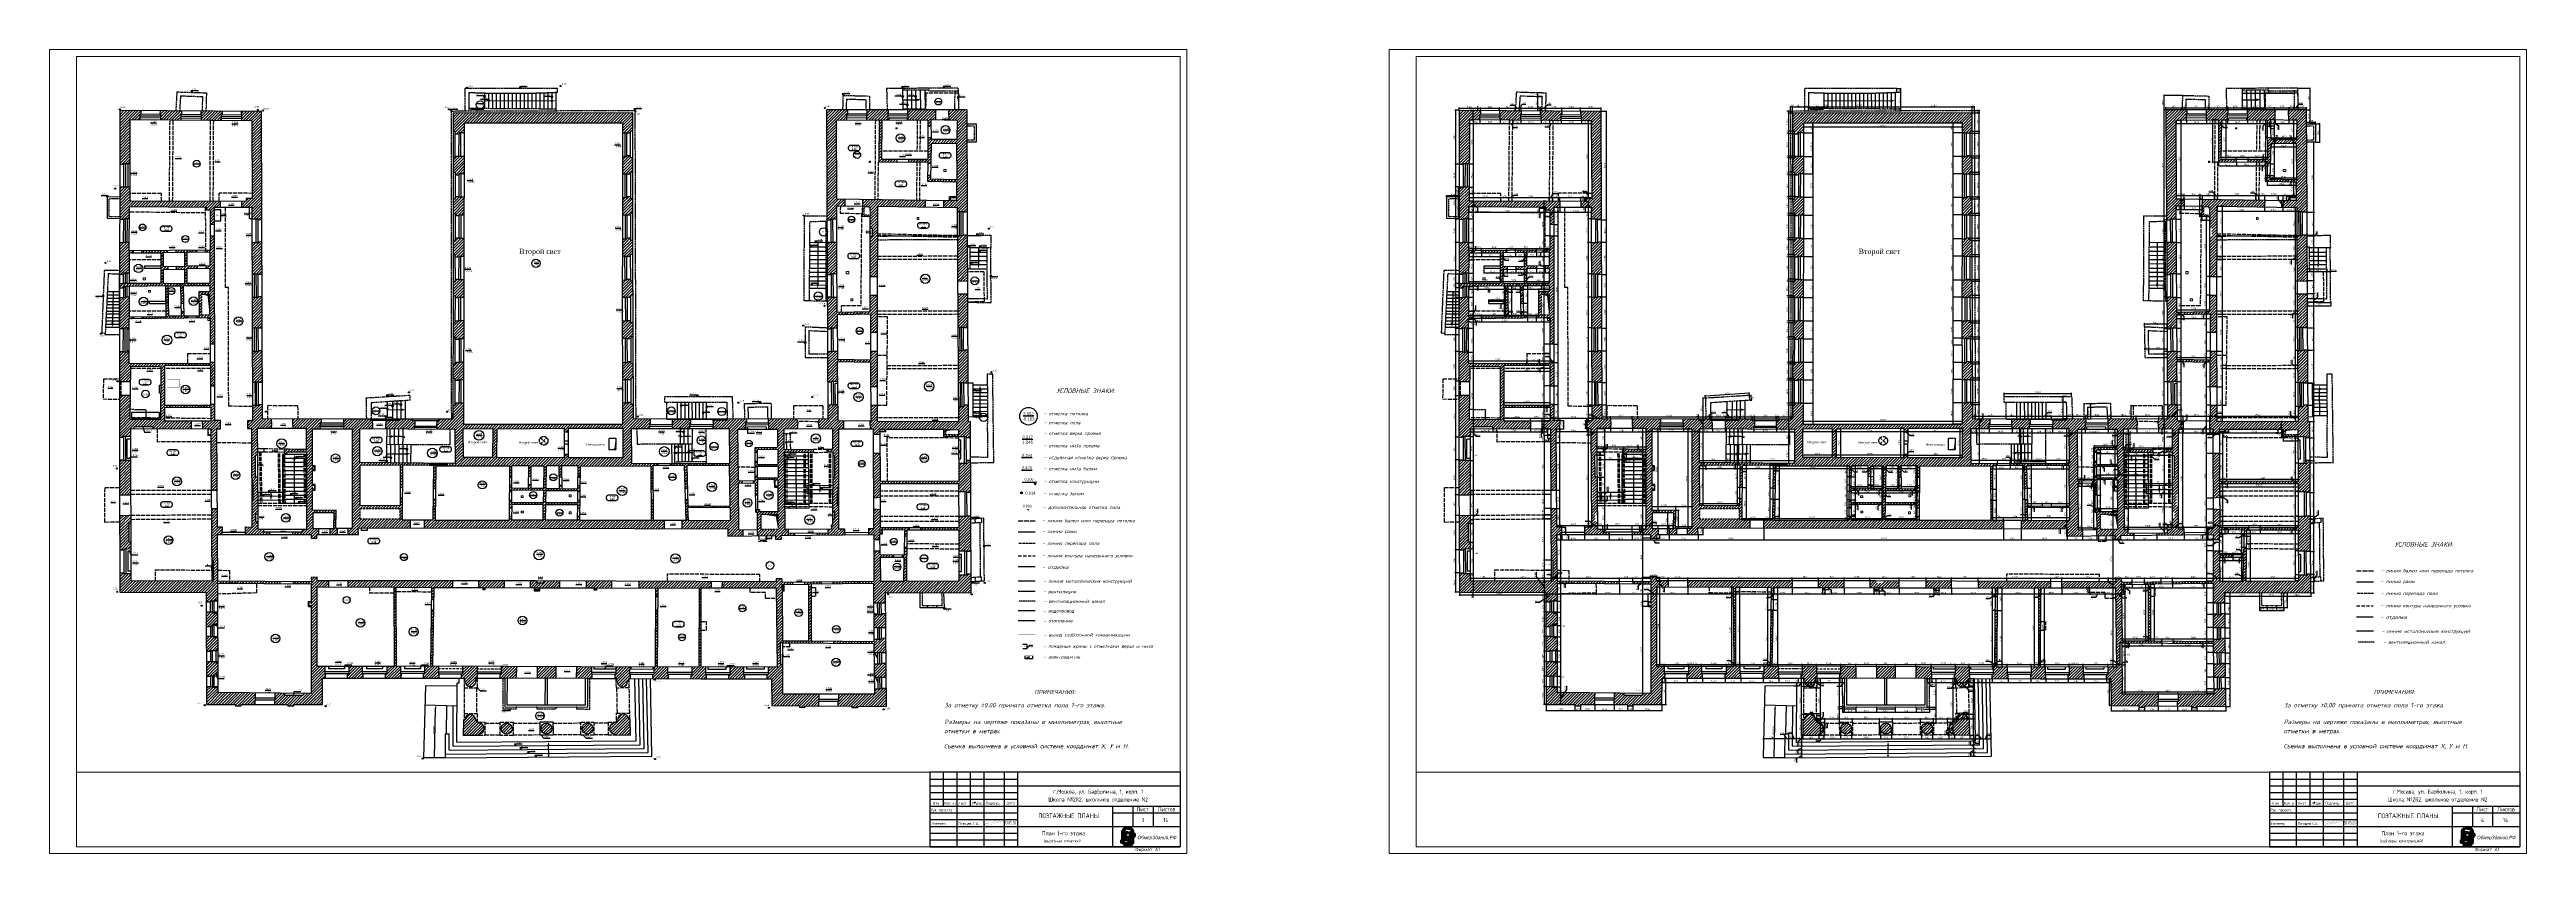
# Paper-space layout 'План 1-го этажа' of a CAD drawing. Header units: millimetres. Extents: x 490 to 183632, y 148 to 59548.
# The model-space entities are those that its viewports show. They can reach past a viewport. Long polylines and large blocks are cut down to what shows.
import ezdxf
from ezdxf.enums import TextEntityAlignment as Align

# ---------------------------------------------------------------- set-up
doc = ezdxf.new("R2010")
doc.units = ezdxf.units.MM
for name, pattern in [('334', [5, 4, -1]), ('ACAD_ISO02W100', [15, 12, -3]), ('ACAD_ISO10W100', [18, 12, -3, 0, -3])]:
    doc.linetypes.add(name, pattern=pattern)
for name, color, linetype in [('Балки', 140, 'ACAD_ISO02W100'), ('Вентиляция', 150, 'Continuous'), ('Контур', 7, 'Continuous'), ('Контур верх_низ', 5, 'ACAD_ISO02W100'), ('Отметки', 7, 'Continuous'), ('Отметки @ 1', 7, 'Continuous'), ('Отметки коммуникаций', 7, 'Continuous'), ('Перепад', 251, 'ACAD_ISO02W100'), ('подпись_', 7, 'Continuous'), ('Пожарные коммуникации', 1, 'Continuous'), ('Размеры', 224, 'Continuous'), ('Рама', 121, 'Continuous'), ('Слаботочные коммуникации', 192, 'Continuous'), ('Штриховка', 252, 'Continuous'), ('Электрика', 40, 'Continuous')]:
    doc.layers.add(name, color=color, linetype=linetype)
for name, color, linetype, lineweight in [('Дренаж', 160, 'Continuous', 20), ('Заложенные проемы', 1, 'Continuous', 9), ('Рамка', 7, 'Continuous', 25)]:
    doc.layers.add(name, color=color, linetype=linetype, lineweight=lineweight)
doc.styles.add('CIFRY', font='ROMANT.shx', dxfattribs={"oblique": 15, "height": 125})
doc.styles.add('DIST', font='TXT.shx', dxfattribs={"width": 0.8})
doc.styles.add('ISOCPEUR', font='isocpeur.ttf')
doc.styles.add('NAKLON', font='ROMANS.shx', dxfattribs={"oblique": 15, "height": 125})
doc.styles.add('ROMANC', font='ROMANC.shx', dxfattribs={"height": 125})
doc.styles.add('rus', font='rusw2.shx', dxfattribs={"height": 0.06})
doc.styles.add('style1', font='ariali.ttf')
doc.dimstyles.new('GENPLAN', dxfattribs={"dimscale": 0.1, "dimtxt": 1.2, "dimasz": 0.3, "dimexe": 0.4, "dimexo": 0, "dimgap": 0.4, "dimtad": 1, "dimdec": 0, "dimlfac": 1000, "dimzin": 0, "dimtxsty": 'DIST', "dimblk1": 'OBLIQUE', "dimblk2": 'OBLIQUE', "dimsah": 1, "dimcen": -1, "dimaunit": 1, "dimadec": 3, "dimazin": 0, "dimtfac": 0.75, "dimtdec": 0, "dimtix": 1, "dimtmove": 1, "dimatfit": 3, "dimfxl": 0, "dimtvp": 0.6, "dimarcsym": 0})
doc.dimstyles.new('GENPLAN 1000', dxfattribs={"dimscale": 10, "dimtxt": 13, "dimasz": 3, "dimexe": 4, "dimexo": 0, "dimgap": 3, "dimtad": 1, "dimdec": 0, "dimzin": 0, "dimtxsty": 'ISOCPEUR', "dimblk1": 'OBLIQUE', "dimblk2": 'OBLIQUE', "dimsah": 1, "dimcen": -1, "dimaunit": 1, "dimadec": 3, "dimazin": 0, "dimtfac": 0.75, "dimtdec": 0, "dimtix": 1, "dimtmove": 1, "dimatfit": 3, "dimfxl": 0, "dimtvp": 0.6, "dimarcsym": 0})
doc.dimstyles.new('STANDARD$7', dxfattribs={"dimscale": 35, "dimtxt": 1.8, "dimasz": 1.75, "dimexe": 0, "dimexo": 3, "dimgap": 0.8, "dimtad": 0, "dimdec": 0, "dimrnd": 5, "dimzin": 12, "dimtxsty": 'DIST', "dimblk1": 'OBLIQUE', "dimblk2": 'OBLIQUE', "dimsah": 1, "dimcen": 2.5, "dimaunit": 1, "dimadec": 3, "dimazin": 0, "dimtfac": 1, "dimtdec": 0, "dimtmove": 2, "dimatfit": 3, "dimldrblk": 'OBLIQUE', "dimfxl": 0, "dimtvp": 1.1, "dimarcsym": 0})

# ---------------------------------------------------------------- blocks, each defined once
blk = doc.blocks.new('Плющев Сергей')
at = {"layer": 'подпись_', "color": 5, "lineweight": 15, "const_width": 0.05, "flags": 128}
for points in [[(1275.6, 673.9), (1275.6, 674.3), (1275.7, 674.6), (1275.9, 675), (1276, 675.3), (1276, 675.6), (1275.8, 675.7), (1275.7, 675.7), (1275.6, 675.6), (1275.3, 675.5), (1274.9, 675.1), (1274.3, 673.9), (1273.5, 672.3), (1273, 671), (1272.7, 670.3), (1272.6, 669.8), (1272.6, 669.6), (1272.6, 669.5), (1272.8, 669.4), (1273, 669.4), (1273.4, 669.5), (1273.8, 669.7), (1274.6, 670.4), (1275.4, 671.3), (1276.7, 673), (1277.7, 674.3), (1278.7, 675.8), (1279.2, 676.7), (1279.5, 677.4), (1279.7, 677.8), (1279.8, 678), (1279.9, 678.1), (1280.2, 678.1), (1280.5, 677.9), (1280.4, 677.7), (1280, 677), (1279.3, 675.9), (1278.3, 673.5), (1277.7, 672.4), (1277.1, 671.4), (1277, 671.1), (1276.9, 671), (1276.8, 671), (1276.8, 671.2), (1276.6, 671.6), (1276.1, 672.3), (1275.7, 672.7), (1275.3, 672.9), (1275, 673.1), (1274.9, 673.2), (1274.7, 673.1), (1274.6, 673), (1274.2, 672.5), (1273.8, 671.7), (1273.5, 671.3), (1273.5, 671.1), (1273.4, 670.9), (1273.4, 670.8), (1273.5, 670.7), (1273.7, 670.8), (1275, 672.7), (1275.4, 673.4), (1276.3, 674.1), (1277.9, 675.4), (1281.2, 678), (1283.6, 679.8), (1284.5, 680.4), (1286.3, 681.5), (1287.5, 682.2), (1288, 682.5), (1288.3, 682.6), (1288.3, 682.6), (1288.3, 682.6), (1288.3, 682.5), (1288.1, 682.2), (1287.7, 681.9), (1285.1, 680), (1282.8, 678.4), (1281, 676.8), (1279.3, 675), (1278.4, 673.9)], [(1278.3, 673.7), (1280, 675.3), (1281.1, 676.2), (1282, 677), (1283, 677.8), (1283.7, 678.3), (1284.3, 678.7), (1284.7, 679.1)], [(1282.6, 677.4), (1282.2, 676.8), (1282, 676.5), (1281.7, 676.2), (1281.6, 676), (1281.6, 675.8), (1281.7, 675.8), (1282.5, 676.7), (1282.9, 677.2), (1283.8, 677.9), (1284.4, 678.4), (1284.6, 678.6), (1284.6, 678.7), (1284.6, 678.8), (1284.5, 678.9)], [(1284.6, 678.7), (1285.6, 679.4), (1286.1, 679.8), (1286.5, 680.1), (1286.7, 680.3), (1286.9, 680.6), (1286.9, 680.7), (1286.9, 680.7), (1286.8, 680.7), (1286.2, 680.4)], [(1286, 679.7), (1285.9, 679.5), (1285.9, 679.4), (1285.9, 679.3), (1285.9, 679.2), (1286, 679.2), (1286.5, 679.5), (1287.3, 680.1), (1288.1, 680.7), (1288.4, 680.9), (1288.5, 680.9), (1288.5, 680.8), (1287.8, 680.4), (1287.4, 680.1), (1287.4, 680), (1287.5, 679.9), (1287.5, 679.8), (1287.6, 679.8), (1288.3, 680.2), (1289.5, 681.1), (1291.1, 682.1), (1292.7, 683.1), (1294.6, 684.2), (1295.7, 684.9)], [(1298, 686.5), (1297.8, 686.4), (1297.7, 686.3), (1297.6, 686.2), (1297.5, 686.2), (1297.5, 686.1), (1297.4, 686.1), (1297.4, 686.1), (1297.3, 686), (1297.3, 686), (1297.2, 686), (1297.2, 685.9), (1297.1, 685.9), (1297.1, 685.9), (1297.1, 685.9), (1297, 685.8), (1297, 685.8), (1297, 685.8), (1296.9, 685.8), (1296.9, 685.7), (1296.9, 685.7), (1296.8, 685.7), (1296.8, 685.7), (1296.8, 685.7), (1296.7, 685.6), (1296.7, 685.6), (1296.7, 685.6), (1296.7, 685.6), (1296.6, 685.6), (1296.6, 685.5), (1296.6, 685.5), (1296.5, 685.5), (1296.5, 685.5), (1296.5, 685.5), (1296.5, 685.5), (1296.4, 685.4), (1296.4, 685.4), (1296.4, 685.4), (1296.4, 685.4), (1296.3, 685.4), (1296.3, 685.3), (1296.2, 685.3), (1296.2, 685.3), (1296.1, 685.2), (1296.1, 685.2), (1296, 685.2), (1295.9, 685.1), (1295.8, 685), (1295.7, 684.9)]]:
    blk.add_lwpolyline(points, dxfattribs=at)
blk = doc.blocks.new('ОбмерЗданий')
at = {"layer": 'Контур', "ltscale": 0.03}
h = blk.add_hatch(color=88, dxfattribs=at)
h.dxf.hatch_style = 1
h.paths.add_polyline_path([(-13556.97, 17241.26, 0.414214), (-13557.01, 17241.3), (-13557.14, 17241.3), (-13557.28, 17241.3, 0.414214), (-13557.32, 17241.26), (-13557.32, 17240.98, 0.414214), (-13557.28, 17240.94), (-13557.14, 17240.94), (-13557.01, 17240.94, 0.414214), (-13556.97, 17240.98)], flags=17)
h.paths.add_polyline_path([(-13557.01, 17241.12, -1), (-13557.27, 17241.12, -1)], flags=16)
h.paths.add_polyline_path([(-13557.03, 17241.12, -1), (-13557.26, 17241.12, -1)], flags=0)
h.paths.add_polyline_path([(-13556.86, 17240.75, 0.414214), (-13556.89, 17240.78), (-13557.14, 17240.78), (-13557.39, 17240.78, 0.414214), (-13557.42, 17240.75), (-13557.42, 17240.53, 0.414214), (-13557.41, 17240.52), (-13556.87, 17240.52, 0.414214), (-13556.86, 17240.53)], flags=17)
h.paths.add_polyline_path([(-13556.98, 17240.75), (-13556.98, 17240.75, -0.414214), (-13556.96, 17240.76), (-13556.94, 17240.76, -0.414214), (-13556.93, 17240.75), (-13556.93, 17240.75, -0.414214), (-13556.94, 17240.73), (-13556.96, 17240.73, -0.414214)], flags=16)
h.paths.add_polyline_path([(-13557.03, 17240.73), (-13557.05, 17240.73, -0.414214), (-13557.06, 17240.75), (-13557.06, 17240.75, -0.414214), (-13557.05, 17240.76), (-13557.03, 17240.76, -0.414214), (-13557.01, 17240.75), (-13557.01, 17240.75, -0.414214)], flags=16)
h.paths.add_polyline_path([(-13556.99, 17240.68), (-13556.99, 17240.68, -0.414214), (-13557, 17240.67), (-13557.02, 17240.67, -0.414214), (-13557.04, 17240.68), (-13557.04, 17240.68, -0.414214), (-13557.02, 17240.69), (-13557, 17240.69, -0.414214)], flags=16)
h.paths.add_polyline_path([(-13556.96, 17240.69), (-13556.94, 17240.69, -0.414214), (-13556.93, 17240.68), (-13556.93, 17240.68, -0.414214), (-13556.94, 17240.67), (-13556.96, 17240.67, -0.414214), (-13556.98, 17240.68), (-13556.98, 17240.68, -0.414214)], flags=16)
h.paths.add_polyline_path([(-13556.99, 17240.64), (-13556.99, 17240.64, -0.414214), (-13557, 17240.63), (-13557.02, 17240.63, -0.414214), (-13557.04, 17240.64), (-13557.04, 17240.64, -0.414214), (-13557.02, 17240.66), (-13557, 17240.66, -0.414214)], flags=16)
h.paths.add_polyline_path([(-13557.05, 17240.68), (-13557.05, 17240.68, -0.414214), (-13557.06, 17240.67), (-13557.08, 17240.67, -0.414214), (-13557.1, 17240.68), (-13557.1, 17240.68, -0.414214), (-13557.08, 17240.69), (-13557.06, 17240.69, -0.414214)], flags=16)
h.paths.add_polyline_path([(-13556.96, 17240.66), (-13556.94, 17240.66, -0.414214), (-13556.93, 17240.64), (-13556.93, 17240.64, -0.414214), (-13556.94, 17240.63), (-13556.96, 17240.63, -0.414214), (-13556.98, 17240.64), (-13556.98, 17240.64, -0.414214)], flags=16)
h.paths.add_polyline_path([(-13556.9, 17240.69), (-13556.88, 17240.69, -0.414214), (-13556.87, 17240.68), (-13556.87, 17240.68, -0.414214), (-13556.88, 17240.67), (-13556.9, 17240.67, -0.414214), (-13556.92, 17240.68), (-13556.92, 17240.68, -0.414214)], flags=16)
h.paths.add_polyline_path([(-13557.05, 17240.64), (-13557.05, 17240.64, -0.414214), (-13557.06, 17240.63), (-13557.08, 17240.63, -0.414214), (-13557.1, 17240.64), (-13557.1, 17240.64, -0.414214), (-13557.08, 17240.66), (-13557.06, 17240.66, -0.414214)], flags=16)
h.paths.add_polyline_path([(-13557, 17240.62, -0.414214), (-13556.99, 17240.61), (-13556.99, 17240.6, -0.414214), (-13557, 17240.59), (-13557.02, 17240.59, -0.414214), (-13557.04, 17240.6), (-13557.04, 17240.61, -0.414214), (-13557.02, 17240.62)], flags=16)
h.paths.add_polyline_path([(-13556.9, 17240.66), (-13556.88, 17240.66, -0.414214), (-13556.87, 17240.64), (-13556.87, 17240.64, -0.414214), (-13556.88, 17240.63), (-13556.9, 17240.63, -0.414214), (-13556.92, 17240.64), (-13556.92, 17240.64, -0.414214)], flags=16)
h.paths.add_polyline_path([(-13556.96, 17240.62), (-13556.94, 17240.62, -0.414214), (-13556.93, 17240.61), (-13556.93, 17240.6, -0.414214), (-13556.94, 17240.59), (-13556.96, 17240.59, -0.414214), (-13556.98, 17240.6), (-13556.98, 17240.61, -0.414214)], flags=16)
h.paths.add_polyline_path([(-13557.11, 17240.58, -0.414214), (-13557.15, 17240.54), (-13557.37, 17240.54, -0.414214), (-13557.41, 17240.58), (-13557.41, 17240.72, -0.414214), (-13557.37, 17240.76), (-13557.15, 17240.76, -0.414214), (-13557.11, 17240.72)], flags=0)
h.paths.add_polyline_path([(-13557.05, 17240.61), (-13557.05, 17240.6, -0.414214), (-13557.06, 17240.59), (-13557.08, 17240.59, -0.414214), (-13557.1, 17240.6), (-13557.1, 17240.61, -0.414214), (-13557.08, 17240.62), (-13557.06, 17240.62, -0.414214)], flags=16)
h.paths.add_polyline_path([(-13556.9, 17240.62), (-13556.88, 17240.62, -0.414214), (-13556.87, 17240.61), (-13556.87, 17240.6, -0.414214), (-13556.88, 17240.59), (-13556.9, 17240.59, -0.414214), (-13556.92, 17240.6), (-13556.92, 17240.61, -0.414214)], flags=16)
h.paths.add_polyline_path([(-13557.14, 17240.72), (-13557.14, 17240.59, -0.414214), (-13557.16, 17240.57), (-13557.36, 17240.57, -0.414214), (-13557.38, 17240.59), (-13557.38, 17240.72, -0.414214), (-13557.36, 17240.74), (-13557.16, 17240.74, -0.414214)], flags=0)
h.paths.add_polyline_path([(-13557, 17240.58, -0.414214), (-13556.99, 17240.56), (-13556.99, 17240.56, -0.414214), (-13557, 17240.55), (-13557.02, 17240.55, -0.414214), (-13557.04, 17240.56), (-13557.04, 17240.56, -0.414214), (-13557.02, 17240.58)], flags=16)
h.paths.add_polyline_path([(-13556.96, 17240.58), (-13556.94, 17240.58, -0.414214), (-13556.93, 17240.56), (-13556.93, 17240.56, -0.414214), (-13556.94, 17240.55), (-13556.96, 17240.55, -0.414214), (-13556.98, 17240.56), (-13556.98, 17240.56, -0.414214)], flags=16)
h.paths.add_polyline_path([(-13557.05, 17240.56), (-13557.05, 17240.56, -0.414214), (-13557.06, 17240.55), (-13557.08, 17240.55, -0.414214), (-13557.1, 17240.56), (-13557.1, 17240.56, -0.414214), (-13557.08, 17240.58), (-13557.06, 17240.58, -0.414214)], flags=16)
h.paths.add_polyline_path([(-13556.9, 17240.58), (-13556.88, 17240.58, -0.414214), (-13556.87, 17240.56), (-13556.87, 17240.56, -0.414214), (-13556.88, 17240.55), (-13556.9, 17240.55, -0.414214), (-13556.92, 17240.56), (-13556.92, 17240.56, -0.414214)], flags=16)
h.paths.add_polyline_path([(-13557.11, 17240.72, 0.414214), (-13557.15, 17240.76), (-13557.37, 17240.76, 0.414214), (-13557.41, 17240.72), (-13557.41, 17240.58, 0.414214), (-13557.37, 17240.54), (-13557.15, 17240.54, 0.414214), (-13557.11, 17240.58)], flags=16)
h.paths.add_polyline_path([(-13557.14, 17240.59, -0.414214), (-13557.16, 17240.57), (-13557.36, 17240.57, -0.414214), (-13557.38, 17240.59), (-13557.38, 17240.72, -0.414214), (-13557.36, 17240.74), (-13557.16, 17240.74, -0.414214), (-13557.14, 17240.72)], flags=0)
h.paths.add_polyline_path([(-13556.76, 17241.45, 0.202632), (-13556.77, 17241.49), (-13556.93, 17241.64, 0.195198), (-13556.97, 17241.66), (-13557.14, 17241.66), (-13557.31, 17241.66, 0.195198), (-13557.35, 17241.64), (-13557.51, 17241.49, 0.202632), (-13557.53, 17241.45), (-13557.53, 17240.55, 0.414214), (-13557.5, 17240.52), (-13557.48, 17240.52), (-13557.48, 17240.75, -0.414214), (-13557.39, 17240.83), (-13557.37, 17240.83), (-13557.37, 17241.3, 0.231745), (-13557.39, 17241.35), (-13557.42, 17241.37, -0.444568), (-13557.43, 17241.48), (-13557.33, 17241.58, -0.195198), (-13557.26, 17241.61), (-13557.14, 17241.61), (-13557.03, 17241.61, -0.195198), (-13556.95, 17241.58), (-13556.85, 17241.48, -0.444568), (-13556.86, 17241.37), (-13556.89, 17241.35, 0.231745), (-13556.91, 17241.3), (-13556.91, 17240.83), (-13556.89, 17240.83, -0.414214), (-13556.81, 17240.75), (-13556.81, 17240.52), (-13556.78, 17240.52, 0.414214), (-13556.76, 17240.55)])
h = blk.add_hatch(color=253, dxfattribs=at)
h.dxf.hatch_style = 1
h.paths.add_polyline_path([(-13557.11, 17240.72, 0.414214), (-13557.15, 17240.76), (-13557.37, 17240.76, 0.414214), (-13557.41, 17240.72), (-13557.41, 17240.58, 0.414214), (-13557.37, 17240.54), (-13557.15, 17240.54, 0.414214), (-13557.11, 17240.58)])
h.paths.add_polyline_path([(-13557.14, 17240.59, -0.414214), (-13557.16, 17240.57), (-13557.36, 17240.57, -0.414214), (-13557.38, 17240.59), (-13557.38, 17240.72, -0.414214), (-13557.36, 17240.74), (-13557.16, 17240.74, -0.414214), (-13557.14, 17240.72)], flags=16)
h = blk.add_hatch(color=252, dxfattribs=at)
h.dxf.hatch_style = 1
h.paths.add_polyline_path([(-13556.93, 17240.64), (-13556.93, 17240.64, 0.414214), (-13556.94, 17240.66), (-13556.96, 17240.66, 0.414214), (-13556.98, 17240.64), (-13556.98, 17240.64, 0.414214), (-13556.96, 17240.63), (-13556.94, 17240.63, 0.414214)])
h.paths.add_polyline_path([(-13556.93, 17240.68), (-13556.93, 17240.68, 0.414214), (-13556.94, 17240.69), (-13556.96, 17240.69, 0.414214), (-13556.98, 17240.68), (-13556.98, 17240.68, 0.414214), (-13556.96, 17240.67), (-13556.94, 17240.67, 0.414214)])
h.paths.add_polyline_path([(-13557, 17240.67), (-13557.02, 17240.67, -0.414214), (-13557.04, 17240.68), (-13557.04, 17240.68, -0.414214), (-13557.02, 17240.69), (-13557, 17240.69, -0.414214), (-13556.99, 17240.68), (-13556.99, 17240.68, -0.414214)])
h.paths.add_polyline_path([(-13557.05, 17240.68), (-13557.05, 17240.68, 0.414214), (-13557.06, 17240.69), (-13557.08, 17240.69, 0.414214), (-13557.1, 17240.68), (-13557.1, 17240.68, 0.414214), (-13557.08, 17240.67), (-13557.06, 17240.67, 0.414214)])
h.paths.add_polyline_path([(-13557.06, 17240.66), (-13557.08, 17240.66, 0.414214), (-13557.1, 17240.64), (-13557.1, 17240.64, 0.414214), (-13557.08, 17240.63), (-13557.06, 17240.63, 0.414214), (-13557.05, 17240.64), (-13557.05, 17240.64, 0.414214)])
h.paths.add_polyline_path([(-13557.06, 17240.62), (-13557.08, 17240.62, 0.414214), (-13557.1, 17240.61), (-13557.1, 17240.6, 0.414214), (-13557.08, 17240.59), (-13557.06, 17240.59, 0.414214), (-13557.05, 17240.6), (-13557.05, 17240.61, 0.414214)])
h.paths.add_polyline_path([(-13557.05, 17240.56, -0.414214), (-13557.06, 17240.55), (-13557.08, 17240.55, -0.414214), (-13557.1, 17240.56), (-13557.1, 17240.56, -0.414214), (-13557.08, 17240.58), (-13557.06, 17240.58, -0.414214), (-13557.05, 17240.56)])
h.paths.add_polyline_path([(-13556.99, 17240.56, 0.414214), (-13557, 17240.58), (-13557.02, 17240.58, 0.414214), (-13557.04, 17240.56), (-13557.04, 17240.56, 0.414214), (-13557.02, 17240.55), (-13557, 17240.55, 0.414214), (-13556.99, 17240.56)])
h.paths.add_polyline_path([(-13557, 17240.62), (-13557.02, 17240.62, 0.414214), (-13557.04, 17240.61), (-13557.04, 17240.6, 0.414214), (-13557.02, 17240.59), (-13557, 17240.59, 0.414214), (-13556.99, 17240.6), (-13556.99, 17240.61, 0.414214)])
h.paths.add_polyline_path([(-13557, 17240.66), (-13557.02, 17240.66, 0.414214), (-13557.04, 17240.64), (-13557.04, 17240.64, 0.414214), (-13557.02, 17240.63), (-13557, 17240.63, 0.414214), (-13556.99, 17240.64), (-13556.99, 17240.64, 0.414214)])
h.paths.add_polyline_path([(-13556.87, 17240.68), (-13556.87, 17240.68, 0.414214), (-13556.88, 17240.69), (-13556.9, 17240.69, 0.414214), (-13556.92, 17240.68), (-13556.92, 17240.68, 0.414214), (-13556.9, 17240.67), (-13556.88, 17240.67, 0.414214)])
h.paths.add_polyline_path([(-13556.88, 17240.66), (-13556.9, 17240.66, 0.414214), (-13556.92, 17240.64), (-13556.92, 17240.64, 0.414214), (-13556.9, 17240.63), (-13556.88, 17240.63, 0.414214), (-13556.87, 17240.64), (-13556.87, 17240.64, 0.414214)])
h.paths.add_polyline_path([(-13556.88, 17240.62), (-13556.9, 17240.62, 0.414214), (-13556.92, 17240.61), (-13556.92, 17240.6, 0.414214), (-13556.9, 17240.59), (-13556.88, 17240.59, 0.414214), (-13556.87, 17240.6), (-13556.87, 17240.61, 0.414214)])
h.paths.add_polyline_path([(-13556.87, 17240.56), (-13556.87, 17240.56, 0.414214), (-13556.88, 17240.58), (-13556.9, 17240.58, 0.414214), (-13556.92, 17240.56), (-13556.92, 17240.56, 0.414214), (-13556.9, 17240.55), (-13556.88, 17240.55, 0.414214)])
h.paths.add_polyline_path([(-13556.93, 17240.56), (-13556.93, 17240.56, 0.414214), (-13556.94, 17240.58), (-13556.96, 17240.58, 0.414214), (-13556.98, 17240.56), (-13556.98, 17240.56, 0.414214), (-13556.96, 17240.55), (-13556.94, 17240.55, 0.414214)])
h.paths.add_polyline_path([(-13556.94, 17240.62), (-13556.96, 17240.62, 0.414214), (-13556.98, 17240.61), (-13556.98, 17240.6, 0.414214), (-13556.96, 17240.59), (-13556.94, 17240.59, 0.414214), (-13556.93, 17240.6), (-13556.93, 17240.61, 0.414214)])
h.paths.add_polyline_path([(-13556.93, 17240.75, 0.414214), (-13556.94, 17240.76), (-13556.96, 17240.76, 0.414214), (-13556.98, 17240.75), (-13556.98, 17240.75, 0.414214), (-13556.96, 17240.73), (-13556.94, 17240.73, 0.414214), (-13556.93, 17240.75)])
h.paths.add_polyline_path([(-13557.01, 17240.75, 0.414214), (-13557.03, 17240.76), (-13557.05, 17240.76, 0.414214), (-13557.06, 17240.75), (-13557.06, 17240.75, 0.414214), (-13557.05, 17240.73), (-13557.03, 17240.73, 0.414214), (-13557.01, 17240.75)])
at = {"layer": 'Штриховка', "ltscale": 0.03}
h = blk.add_hatch(color=252, dxfattribs=at)
h.dxf.hatch_style = 1
h.paths.add_polyline_path([(-13557.06, 17240.69), (-13557.08, 17240.69, 0.414214), (-13557.1, 17240.68), (-13557.1, 17240.68, 0.414214), (-13557.08, 17240.67), (-13557.06, 17240.67, 0.414214), (-13557.05, 17240.68), (-13557.05, 17240.68, 0.414214)], flags=0)
h.paths.add_polyline_path([(-13557, 17240.69), (-13557.02, 17240.69, 0.414214), (-13557.04, 17240.68), (-13557.04, 17240.68, 0.414214), (-13557.02, 17240.67), (-13557, 17240.67, 0.414214), (-13556.99, 17240.68), (-13556.99, 17240.68, 0.414214)], flags=0)
h.paths.add_polyline_path([(-13556.93, 17240.68), (-13556.93, 17240.68, 0.414214), (-13556.94, 17240.69), (-13556.96, 17240.69, 0.414214), (-13556.98, 17240.68), (-13556.98, 17240.68, 0.414214), (-13556.96, 17240.67), (-13556.94, 17240.67, 0.414214)], flags=0)
h.paths.add_polyline_path([(-13556.87, 17240.68), (-13556.87, 17240.68, 0.414214), (-13556.88, 17240.69), (-13556.9, 17240.69, 0.414214), (-13556.92, 17240.68), (-13556.92, 17240.68, 0.414214), (-13556.9, 17240.67), (-13556.88, 17240.67, 0.414214)], flags=0)
h.paths.add_polyline_path([(-13556.88, 17240.66), (-13556.9, 17240.66, 0.414214), (-13556.92, 17240.64), (-13556.92, 17240.64, 0.414214), (-13556.9, 17240.63), (-13556.88, 17240.63, 0.414214), (-13556.87, 17240.64), (-13556.87, 17240.64, 0.414214)], flags=0)
h.paths.add_polyline_path([(-13556.87, 17240.6), (-13556.87, 17240.61, 0.414214), (-13556.88, 17240.62), (-13556.9, 17240.62, 0.414214), (-13556.92, 17240.61), (-13556.92, 17240.6, 0.414214), (-13556.9, 17240.59), (-13556.88, 17240.59, 0.414214)], flags=0)
h.paths.add_polyline_path([(-13556.94, 17240.62), (-13556.96, 17240.62, 0.414214), (-13556.98, 17240.61), (-13556.98, 17240.6, 0.414214), (-13556.96, 17240.59), (-13556.94, 17240.59, 0.414214), (-13556.93, 17240.6), (-13556.93, 17240.61, 0.414214)], flags=0)
h.paths.add_polyline_path([(-13556.99, 17240.61, 0.414214), (-13557, 17240.62), (-13557.02, 17240.62, 0.414214), (-13557.04, 17240.61), (-13557.04, 17240.6, 0.414214), (-13557.02, 17240.59), (-13557, 17240.59, 0.414214), (-13556.99, 17240.6)], flags=0)
h.paths.add_polyline_path([(-13557.06, 17240.62), (-13557.08, 17240.62, 0.414214), (-13557.1, 17240.61), (-13557.1, 17240.6, 0.414214), (-13557.08, 17240.59), (-13557.06, 17240.59, 0.414214), (-13557.05, 17240.6), (-13557.05, 17240.61, 0.414214)], flags=0)
h.paths.add_polyline_path([(-13557.05, 17240.56), (-13557.05, 17240.56, 0.414214), (-13557.06, 17240.58), (-13557.08, 17240.58, 0.414214), (-13557.1, 17240.56), (-13557.1, 17240.56, 0.414214), (-13557.08, 17240.55), (-13557.06, 17240.55, 0.414214)], flags=0)
h.paths.add_polyline_path([(-13556.99, 17240.56, 0.414214), (-13557, 17240.58), (-13557.02, 17240.58, 0.414214), (-13557.04, 17240.56), (-13557.04, 17240.56, 0.414214), (-13557.02, 17240.55), (-13557, 17240.55, 0.414214), (-13556.99, 17240.56)], flags=0)
h.paths.add_polyline_path([(-13556.94, 17240.58), (-13556.96, 17240.58, 0.414214), (-13556.98, 17240.56), (-13556.98, 17240.56, 0.414214), (-13556.96, 17240.55), (-13556.94, 17240.55, 0.414214), (-13556.93, 17240.56), (-13556.93, 17240.56, 0.414214)], flags=0)
h.paths.add_polyline_path([(-13556.87, 17240.56, 0.414214), (-13556.88, 17240.58), (-13556.9, 17240.58, 0.414214), (-13556.92, 17240.56), (-13556.92, 17240.56, 0.414214), (-13556.9, 17240.55), (-13556.88, 17240.55, 0.414214), (-13556.87, 17240.56)], flags=0)
h.paths.add_polyline_path([(-13556.7, 17240.56), (-13556.7, 17240.99), (-13556.64, 17240.99, 0.414214), (-13556.6, 17241.03), (-13556.6, 17241.2, 0.414214), (-13556.64, 17241.25), (-13556.7, 17241.25), (-13556.7, 17241.44, 0.202632), (-13556.74, 17241.53), (-13556.89, 17241.68, 0.195198), (-13556.98, 17241.71), (-13557.14, 17241.71), (-13557.3, 17241.71, 0.195198), (-13557.39, 17241.68), (-13557.54, 17241.53, 0.202632), (-13557.58, 17241.44), (-13557.58, 17240.75), (-13557.64, 17240.75, 0.414214), (-13557.68, 17240.71), (-13557.68, 17240.58, 0.414214), (-13557.64, 17240.54), (-13557.58, 17240.54, 0.385363), (-13557.5, 17240.47), (-13557.46, 17240.47), (-13557.41, 17240.42, 0.364728), (-13557.45, 17240.36), (-13557.45, 17240.32, 0.414214), (-13557.4, 17240.26), (-13557.14, 17240.26), (-13556.89, 17240.26, 0.414214), (-13556.83, 17240.32), (-13556.83, 17240.36, 0.364728), (-13556.88, 17240.42), (-13556.83, 17240.47), (-13556.78, 17240.47, 0.422441)])
h.paths.add_polyline_path([(-13557.42, 17240.53), (-13557.42, 17240.75, -0.414214), (-13557.39, 17240.78), (-13557.14, 17240.78), (-13556.89, 17240.78, -0.414214), (-13556.86, 17240.75), (-13556.86, 17240.53, -0.414214), (-13556.87, 17240.52), (-13557.14, 17240.52), (-13557.41, 17240.52, -0.414214)], flags=16)
h.paths.add_polyline_path([(-13557.5, 17240.52, -0.414214), (-13557.53, 17240.55), (-13557.53, 17241.45, -0.202632), (-13557.51, 17241.49), (-13557.35, 17241.64, -0.195198), (-13557.31, 17241.66), (-13557.14, 17241.66), (-13556.97, 17241.66, -0.195198), (-13556.93, 17241.64), (-13556.77, 17241.49, -0.202632), (-13556.76, 17241.45), (-13556.76, 17240.55, -0.414214), (-13556.78, 17240.52), (-13556.81, 17240.52), (-13556.81, 17240.75, 0.414214), (-13556.89, 17240.83), (-13556.91, 17240.83), (-13556.97, 17240.83), (-13557.14, 17240.83), (-13557.32, 17240.83), (-13557.37, 17240.83), (-13557.39, 17240.83, 0.414214), (-13557.48, 17240.75), (-13557.48, 17240.52)], flags=16)
h.paths.add_polyline_path([(-13557.39, 17240.47), (-13557.14, 17240.47), (-13556.9, 17240.47), (-13556.95, 17240.42), (-13557.14, 17240.42), (-13557.34, 17240.42)], flags=16)
h.paths.add_polyline_path([(-13557.41, 17240.58), (-13557.41, 17240.72, -0.414214), (-13557.37, 17240.76), (-13557.15, 17240.76, -0.414214), (-13557.11, 17240.72), (-13557.11, 17240.58, -0.414214), (-13557.15, 17240.54), (-13557.37, 17240.54, -0.414214)], flags=0)
h.paths.add_polyline_path([(-13557.38, 17240.59), (-13557.38, 17240.72, -0.414214), (-13557.36, 17240.74), (-13557.16, 17240.74, -0.414214), (-13557.14, 17240.72), (-13557.14, 17240.59, -0.414214), (-13557.16, 17240.57), (-13557.36, 17240.57, -0.414214)], flags=0)
h.paths.add_polyline_path([(-13557.4, 17240.37), (-13557.14, 17240.37), (-13556.89, 17240.37), (-13556.89, 17240.31), (-13557.14, 17240.31), (-13557.4, 17240.31)], flags=16)
h.paths.add_polyline_path([(-13557.58, 17240.59), (-13557.63, 17240.59), (-13557.63, 17240.7), (-13557.58, 17240.7)], flags=16)
h.paths.add_polyline_path([(-13557.1, 17240.56), (-13557.1, 17240.56, -0.414214), (-13557.08, 17240.58), (-13557.06, 17240.58, -0.414214), (-13557.05, 17240.56), (-13557.05, 17240.56, -0.414214), (-13557.06, 17240.55), (-13557.08, 17240.55, -0.414214)], flags=0)
h.paths.add_polyline_path([(-13557.1, 17240.6), (-13557.1, 17240.61, -0.414214), (-13557.08, 17240.62), (-13557.06, 17240.62, -0.414214), (-13557.05, 17240.61), (-13557.05, 17240.6, -0.414214), (-13557.06, 17240.59), (-13557.08, 17240.59, -0.414214)], flags=0)
h.paths.add_polyline_path([(-13557.32, 17241.32, 0.231745), (-13557.35, 17241.38), (-13557.39, 17241.41, -0.449072), (-13557.39, 17241.45), (-13557.3, 17241.54, -0.195198), (-13557.26, 17241.55), (-13557.14, 17241.55), (-13557.02, 17241.55, -0.195198), (-13556.99, 17241.54), (-13556.89, 17241.45, -0.449072), (-13556.9, 17241.41), (-13556.93, 17241.38, 0.231745), (-13556.97, 17241.32), (-13556.97, 17240.9, -0.121915), (-13557.01, 17240.89), (-13557.14, 17240.89), (-13557.27, 17240.89, -0.121915), (-13557.32, 17240.9)], flags=0)
h.paths.add_polyline_path([(-13557.1, 17240.64), (-13557.1, 17240.64, -0.414214), (-13557.08, 17240.66), (-13557.06, 17240.66, -0.414214), (-13557.05, 17240.64), (-13557.05, 17240.64, -0.414214), (-13557.06, 17240.63), (-13557.08, 17240.63, -0.414214)], flags=0)
h.paths.add_polyline_path([(-13557.1, 17240.68), (-13557.1, 17240.68, -0.414214), (-13557.08, 17240.69), (-13557.06, 17240.69, -0.414214), (-13557.05, 17240.68), (-13557.05, 17240.68, -0.414214), (-13557.06, 17240.67), (-13557.08, 17240.67, -0.414214)], flags=0)
h.paths.add_polyline_path([(-13557.04, 17240.56), (-13557.04, 17240.56, -0.414214), (-13557.02, 17240.58), (-13557, 17240.58, -0.414214), (-13556.99, 17240.56), (-13556.99, 17240.56, -0.414214), (-13557, 17240.55), (-13557.02, 17240.55, -0.414214)], flags=0)
h.paths.add_polyline_path([(-13557.04, 17240.6), (-13557.04, 17240.61, -0.414214), (-13557.02, 17240.62), (-13557, 17240.62, -0.414214), (-13556.99, 17240.61), (-13556.99, 17240.6, -0.414214), (-13557, 17240.59), (-13557.02, 17240.59, -0.414214)], flags=0)
h.paths.add_polyline_path([(-13557.04, 17240.64), (-13557.04, 17240.64, -0.414214), (-13557.02, 17240.66), (-13557, 17240.66, -0.414214), (-13556.99, 17240.64), (-13556.99, 17240.64, -0.414214), (-13557, 17240.63), (-13557.02, 17240.63, -0.414214)], flags=0)
h.paths.add_polyline_path([(-13557.04, 17240.68), (-13557.04, 17240.68, -0.414214), (-13557.02, 17240.69), (-13557, 17240.69, -0.414214), (-13556.99, 17240.68), (-13556.99, 17240.68, -0.414214), (-13557, 17240.67), (-13557.02, 17240.67, -0.414214)], flags=0)
h.paths.add_polyline_path([(-13557.06, 17240.75), (-13557.06, 17240.75, -0.414214), (-13557.05, 17240.76), (-13557.03, 17240.76, -0.414214), (-13557.01, 17240.75), (-13557.01, 17240.75, -0.414214), (-13557.03, 17240.73), (-13557.05, 17240.73, -0.414214)], flags=0)
h.paths.add_polyline_path([(-13556.98, 17240.56), (-13556.98, 17240.56, -0.414214), (-13556.96, 17240.58), (-13556.94, 17240.58, -0.414214), (-13556.93, 17240.56), (-13556.93, 17240.56, -0.414214), (-13556.94, 17240.55), (-13556.96, 17240.55, -0.414214)], flags=0)
h.paths.add_polyline_path([(-13557.32, 17240.98), (-13557.32, 17241.26, -0.414214), (-13557.28, 17241.3), (-13557.14, 17241.3), (-13557.01, 17241.3, -0.414214), (-13556.97, 17241.26), (-13556.97, 17240.98, -0.414214), (-13557.01, 17240.94), (-13557.14, 17240.94), (-13557.28, 17240.94, -0.414214)], flags=0)
h.paths.add_polyline_path([(-13556.98, 17240.6), (-13556.98, 17240.61, -0.414214), (-13556.96, 17240.62), (-13556.94, 17240.62, -0.414214), (-13556.93, 17240.61), (-13556.93, 17240.6, -0.414214), (-13556.94, 17240.59), (-13556.96, 17240.59, -0.414214)], flags=0)
h.paths.add_polyline_path([(-13556.98, 17240.64), (-13556.98, 17240.64, -0.414214), (-13556.96, 17240.66), (-13556.94, 17240.66, -0.414214), (-13556.93, 17240.64), (-13556.93, 17240.64, -0.414214), (-13556.94, 17240.63), (-13556.96, 17240.63, -0.414214)], flags=0)
h.paths.add_polyline_path([(-13556.98, 17240.68), (-13556.98, 17240.68, -0.414214), (-13556.96, 17240.69), (-13556.94, 17240.69, -0.414214), (-13556.93, 17240.68), (-13556.93, 17240.68, -0.414214), (-13556.94, 17240.67), (-13556.96, 17240.67, -0.414214)], flags=0)
h.paths.add_polyline_path([(-13556.98, 17240.75), (-13556.98, 17240.75, -0.414214), (-13556.96, 17240.76), (-13556.94, 17240.76, -0.414214), (-13556.93, 17240.75), (-13556.93, 17240.75, -0.414214), (-13556.94, 17240.73), (-13556.96, 17240.73, -0.414214)], flags=0)
h.paths.add_polyline_path([(-13556.92, 17240.56), (-13556.92, 17240.56, -0.414214), (-13556.9, 17240.58), (-13556.88, 17240.58, -0.414214), (-13556.87, 17240.56), (-13556.87, 17240.56, -0.414214), (-13556.88, 17240.55), (-13556.9, 17240.55, -0.414214)], flags=0)
h.paths.add_polyline_path([(-13556.92, 17240.6), (-13556.92, 17240.61, -0.414214), (-13556.9, 17240.62), (-13556.88, 17240.62, -0.414214), (-13556.87, 17240.61), (-13556.87, 17240.6, -0.414214), (-13556.88, 17240.59), (-13556.9, 17240.59, -0.414214)], flags=0)
h.paths.add_polyline_path([(-13556.92, 17240.64), (-13556.92, 17240.64, -0.414214), (-13556.9, 17240.66), (-13556.88, 17240.66, -0.414214), (-13556.87, 17240.64), (-13556.87, 17240.64, -0.414214), (-13556.88, 17240.63), (-13556.9, 17240.63, -0.414214)], flags=0)
h.paths.add_polyline_path([(-13556.92, 17240.68), (-13556.92, 17240.68, -0.414214), (-13556.9, 17240.69), (-13556.88, 17240.69, -0.414214), (-13556.87, 17240.68), (-13556.87, 17240.68, -0.414214), (-13556.88, 17240.67), (-13556.9, 17240.67, -0.414214)], flags=0)
h.paths.add_polyline_path([(-13557.27, 17241.12, -1), (-13557.01, 17241.12, -1)], flags=0)
h.paths.add_polyline_path([(-13557.22, 17241.12, -1), (-13557.06, 17241.12, -1)], flags=0)
h.paths.add_polyline_path([(-13556.7, 17241.04), (-13556.7, 17241.19), (-13556.65, 17241.19), (-13556.65, 17241.04)], flags=16)
h = blk.add_hatch(color=252, dxfattribs=at)
h.dxf.hatch_style = 1
h.paths.add_polyline_path([(-13557.27, 17241.12, 1), (-13557.01, 17241.12, 1)], flags=17)
h.paths.add_polyline_path([(-13557.03, 17241.12, -1), (-13557.26, 17241.12, -1)], flags=16)
h.paths.add_polyline_path([(-13556.91, 17241.3, -0.231745), (-13556.89, 17241.35), (-13556.86, 17241.37, 0.444568), (-13556.85, 17241.48), (-13556.95, 17241.58, 0.195198), (-13557.03, 17241.61), (-13557.14, 17241.61), (-13557.26, 17241.61, 0.195198), (-13557.33, 17241.58), (-13557.43, 17241.48, 0.444568), (-13557.42, 17241.37), (-13557.39, 17241.35, -0.231745), (-13557.37, 17241.3), (-13557.37, 17240.83), (-13557.32, 17240.83), (-13557.32, 17241.32, 0.231745), (-13557.35, 17241.38), (-13557.39, 17241.41, -0.449072), (-13557.39, 17241.45), (-13557.3, 17241.54, -0.195198), (-13557.26, 17241.55), (-13557.14, 17241.55), (-13557.02, 17241.55, -0.195198), (-13556.99, 17241.54), (-13556.89, 17241.45, -0.449072), (-13556.9, 17241.41), (-13556.93, 17241.38, 0.231745), (-13556.97, 17241.32), (-13556.97, 17240.83), (-13556.91, 17240.83)])
h = blk.add_hatch(color=252, dxfattribs=at)
h.dxf.hatch_style = 1
h.paths.add_polyline_path([(-13556.96, 17241.34, 0.129067), (-13557.01, 17241.35), (-13557.14, 17241.35), (-13557.27, 17241.35, 0.129067), (-13557.32, 17241.34, -0.06061), (-13557.32, 17241.32), (-13557.32, 17241.26, -0.414214), (-13557.28, 17241.3), (-13557.14, 17241.3), (-13557.01, 17241.3, -0.414214), (-13556.97, 17241.26), (-13556.97, 17241.32, -0.06061)])
h.paths.add_polyline_path([(-13556.97, 17240.98, -0.414214), (-13557.01, 17240.94), (-13557.14, 17240.94), (-13557.28, 17240.94, -0.414214), (-13557.32, 17240.98), (-13557.32, 17240.9, 0.121915), (-13557.27, 17240.89), (-13557.14, 17240.89), (-13557.01, 17240.89, 0.121915), (-13556.97, 17240.9)])
at = {"layer": 'Контур', "ltscale": 0.03}
for p, q in [((-13557.58, 17240.75), (-13557.58, 17241.44)), ((-13557.54, 17241.53), (-13557.39, 17241.68)), ((-13557.53, 17240.55), (-13557.53, 17241.45)), ((-13557.53, 17240.99), (-13557.53, 17241.25)), ((-13557.51, 17241.49), (-13557.35, 17241.64)), ((-13557.43, 17241.48), (-13557.33, 17241.58)), ((-13557.42, 17241.37), (-13557.39, 17241.35)), ((-13557.39, 17241.45), (-13557.3, 17241.54)), ((-13557.39, 17241.41), (-13557.35, 17241.38)), ((-13557.37, 17241.3), (-13557.37, 17240.83)), ((-13557.37, 17241.25), (-13557.37, 17240.98)), ((-13557.32, 17241.32), (-13557.32, 17240.83)), ((-13557.32, 17241.26), (-13557.32, 17240.98)), ((-13557.14, 17241.66), (-13557.31, 17241.66)), ((-13557.14, 17241.71), (-13557.3, 17241.71)), ((-13557.14, 17241.3), (-13557.28, 17241.3)), ((-13557.14, 17241.35), (-13557.27, 17241.35)), ((-13557.14, 17241.61), (-13557.26, 17241.61)), ((-13557.14, 17241.55), (-13557.26, 17241.55)), ((-13557.14, 17241.71), (-13556.98, 17241.71)), ((-13557.14, 17241.66), (-13556.97, 17241.66)), ((-13557.14, 17241.61), (-13557.03, 17241.61)), ((-13557.14, 17241.55), (-13557.02, 17241.55)), ((-13557.14, 17241.35), (-13557.01, 17241.35)), ((-13557.14, 17241.3), (-13557.01, 17241.3)), ((-13556.89, 17241.45), (-13556.99, 17241.54)), ((-13556.97, 17241.32), (-13556.97, 17240.83)), ((-13556.97, 17241.26), (-13556.97, 17240.98)), ((-13556.85, 17241.48), (-13556.95, 17241.58)), ((-13556.77, 17241.49), (-13556.93, 17241.64)), ((-13556.9, 17241.41), (-13556.93, 17241.38)), ((-13556.91, 17241.3), (-13556.91, 17240.83)), ((-13556.91, 17241.25), (-13556.91, 17240.98)), ((-13556.74, 17241.53), (-13556.89, 17241.68)), ((-13556.86, 17241.37), (-13556.89, 17241.35)), ((-13556.76, 17240.55), (-13556.76, 17241.45)), ((-13556.76, 17240.99), (-13556.76, 17241.25)), ((-13556.7, 17241.25), (-13556.7, 17241.44)), ((-13556.7, 17241.25), (-13556.64, 17241.25)), ((-13556.7, 17241.04), (-13556.7, 17241.19)), ((-13556.7, 17241.04), (-13556.7, 17241.19)), ((-13556.7, 17241.19), (-13556.65, 17241.19)), ((-13556.65, 17241.04), (-13556.7, 17241.04)), ((-13556.65, 17241.19), (-13556.65, 17241.04)), ((-13556.6, 17241.2), (-13556.6, 17241.03)), ((-13557.68, 17240.71), (-13557.68, 17240.58)), ((-13557.58, 17240.75), (-13557.64, 17240.75)), ((-13557.64, 17240.54), (-13557.58, 17240.54)), ((-13557.58, 17240.7), (-13557.63, 17240.7)), ((-13557.63, 17240.7), (-13557.63, 17240.59)), ((-13557.63, 17240.59), (-13557.58, 17240.59)), ((-13557.58, 17240.59), (-13557.58, 17240.7)), ((-13557.58, 17240.59), (-13557.58, 17240.7)), ((-13557.48, 17240.52), (-13557.5, 17240.52)), ((-13557.46, 17240.47), (-13557.5, 17240.47)), ((-13557.48, 17240.52), (-13557.48, 17240.75)), ((-13557.46, 17240.47), (-13557.41, 17240.42)), ((-13557.45, 17240.36), (-13557.45, 17240.32)), ((-13557.42, 17240.53), (-13557.42, 17240.75)), ((-13557.41, 17240.58), (-13557.41, 17240.72)), ((-13556.87, 17240.52), (-13557.41, 17240.52)), ((-13556.89, 17240.37), (-13557.4, 17240.37)), ((-13557.4, 17240.37), (-13557.4, 17240.31)), ((-13557.4, 17240.31), (-13556.89, 17240.31)), ((-13557.4, 17240.26), (-13557.14, 17240.26)), ((-13557.39, 17240.83), (-13556.89, 17240.83)), ((-13557.14, 17240.78), (-13557.39, 17240.78)), ((-13557.39, 17240.47), (-13556.9, 17240.47)), ((-13557.39, 17240.47), (-13557.34, 17240.42)), ((-13557.38, 17240.59), (-13557.38, 17240.72)), ((-13557.37, 17240.76), (-13557.15, 17240.76)), ((-13557.15, 17240.54), (-13557.37, 17240.54)), ((-13557.36, 17240.74), (-13557.16, 17240.74)), ((-13557.16, 17240.57), (-13557.36, 17240.57)), ((-13557.34, 17240.42), (-13556.95, 17240.42)), ((-13557.28, 17240.94), (-13557.14, 17240.94)), ((-13557.27, 17240.89), (-13557.14, 17240.89)), ((-13557.01, 17240.94), (-13557.14, 17240.94)), ((-13557.01, 17240.89), (-13557.14, 17240.89)), ((-13557.14, 17240.78), (-13556.89, 17240.78)), ((-13557.14, 17240.72), (-13557.14, 17240.59)), ((-13556.89, 17240.26), (-13557.14, 17240.26)), ((-13557.11, 17240.72), (-13557.11, 17240.58)), ((-13557.1, 17240.68), (-13557.1, 17240.68)), ((-13557.1, 17240.64), (-13557.1, 17240.64)), ((-13557.1, 17240.6), (-13557.1, 17240.61)), ((-13557.1, 17240.56), (-13557.1, 17240.56)), ((-13557.08, 17240.69), (-13557.06, 17240.69)), ((-13557.06, 17240.67), (-13557.08, 17240.67)), ((-13557.08, 17240.66), (-13557.06, 17240.66)), ((-13557.06, 17240.63), (-13557.08, 17240.63)), ((-13557.08, 17240.62), (-13557.06, 17240.62)), ((-13557.06, 17240.59), (-13557.08, 17240.59)), ((-13557.08, 17240.58), (-13557.06, 17240.58)), ((-13557.06, 17240.55), (-13557.08, 17240.55)), ((-13557.06, 17240.75), (-13557.06, 17240.75)), ((-13557.05, 17240.76), (-13557.03, 17240.76)), ((-13557.03, 17240.73), (-13557.05, 17240.73)), ((-13557.05, 17240.68), (-13557.05, 17240.68)), ((-13557.05, 17240.64), (-13557.05, 17240.64)), ((-13557.05, 17240.61), (-13557.05, 17240.6)), ((-13557.05, 17240.56), (-13557.05, 17240.56)), ((-13557.04, 17240.68), (-13557.04, 17240.68)), ((-13557.04, 17240.64), (-13557.04, 17240.64)), ((-13557.04, 17240.6), (-13557.04, 17240.61)), ((-13557.04, 17240.56), (-13557.04, 17240.56)), ((-13557.02, 17240.69), (-13557, 17240.69)), ((-13557, 17240.67), (-13557.02, 17240.67)), ((-13557.02, 17240.66), (-13557, 17240.66)), ((-13557, 17240.63), (-13557.02, 17240.63)), ((-13557.02, 17240.62), (-13557, 17240.62)), ((-13557, 17240.59), (-13557.02, 17240.59)), ((-13557.02, 17240.58), (-13557, 17240.58)), ((-13557, 17240.55), (-13557.02, 17240.55)), ((-13557.01, 17240.75), (-13557.01, 17240.75)), ((-13556.99, 17240.68), (-13556.99, 17240.68)), ((-13556.99, 17240.64), (-13556.99, 17240.64)), ((-13556.99, 17240.61), (-13556.99, 17240.6)), ((-13556.99, 17240.56), (-13556.99, 17240.56)), ((-13556.98, 17240.75), (-13556.98, 17240.75)), ((-13556.98, 17240.68), (-13556.98, 17240.68)), ((-13556.98, 17240.64), (-13556.98, 17240.64)), ((-13556.98, 17240.6), (-13556.98, 17240.61)), ((-13556.98, 17240.56), (-13556.98, 17240.56)), ((-13556.96, 17240.76), (-13556.94, 17240.76)), ((-13556.94, 17240.73), (-13556.96, 17240.73)), ((-13556.96, 17240.69), (-13556.94, 17240.69)), ((-13556.94, 17240.67), (-13556.96, 17240.67)), ((-13556.96, 17240.66), (-13556.94, 17240.66)), ((-13556.94, 17240.63), (-13556.96, 17240.63)), ((-13556.96, 17240.62), (-13556.94, 17240.62)), ((-13556.94, 17240.59), (-13556.96, 17240.59)), ((-13556.96, 17240.58), (-13556.94, 17240.58)), ((-13556.94, 17240.55), (-13556.96, 17240.55)), ((-13556.9, 17240.47), (-13556.95, 17240.42)), ((-13556.93, 17240.75), (-13556.93, 17240.75)), ((-13556.93, 17240.68), (-13556.93, 17240.68)), ((-13556.93, 17240.64), (-13556.93, 17240.64)), ((-13556.93, 17240.61), (-13556.93, 17240.6)), ((-13556.93, 17240.56), (-13556.93, 17240.56)), ((-13556.92, 17240.68), (-13556.92, 17240.68)), ((-13556.92, 17240.64), (-13556.92, 17240.64)), ((-13556.92, 17240.6), (-13556.92, 17240.61)), ((-13556.92, 17240.56), (-13556.92, 17240.56)), ((-13556.9, 17240.69), (-13556.88, 17240.69)), ((-13556.88, 17240.67), (-13556.9, 17240.67)), ((-13556.9, 17240.66), (-13556.88, 17240.66)), ((-13556.88, 17240.63), (-13556.9, 17240.63)), ((-13556.9, 17240.62), (-13556.88, 17240.62)), ((-13556.88, 17240.59), (-13556.9, 17240.59)), ((-13556.9, 17240.58), (-13556.88, 17240.58)), ((-13556.88, 17240.55), (-13556.9, 17240.55)), ((-13556.89, 17240.37), (-13556.89, 17240.31)), ((-13556.83, 17240.47), (-13556.88, 17240.42)), ((-13556.87, 17240.68), (-13556.87, 17240.68)), ((-13556.87, 17240.64), (-13556.87, 17240.64)), ((-13556.87, 17240.61), (-13556.87, 17240.6)), ((-13556.87, 17240.56), (-13556.87, 17240.56)), ((-13556.86, 17240.53), (-13556.86, 17240.75)), ((-13556.83, 17240.47), (-13556.78, 17240.47)), ((-13556.83, 17240.36), (-13556.83, 17240.32)), ((-13556.81, 17240.52), (-13556.81, 17240.75)), ((-13556.81, 17240.52), (-13556.78, 17240.52)), ((-13556.7, 17240.56), (-13556.7, 17240.99)), ((-13556.64, 17240.99), (-13556.7, 17240.99))]:
    blk.add_line(p, q, dxfattribs=at)
for radius in [0.131, 0.117]:
    blk.add_circle((-13557.14, 17241.12), radius, dxfattribs=at)
for centre, radius, start, end in [((-13557.46, 17241.44), 0.125, 134.1806, 180), ((-13557.47, 17241.45), 0.0554, 134.1806, 180), ((-13557.38, 17241.43), 0.0759, 138.4682, 234.3419), ((-13557.38, 17241.43), 0.0237, 141.9624, 238.6964), ((-13557.3, 17241.59), 0.125, 90, 134.1806), ((-13557.43, 17241.3), 0.0554, 0, 52.1907), ((-13557.31, 17241.6), 0.0554, 90, 134.1806), ((-13557.4, 17241.32), 0.0831, 0, 52.1907), ((-13557.26, 17241.5), 0.111, 90, 134.1806), ((-13557.27, 17241.25), 0.0981, 90, 119.4173), ((-13557.28, 17241.26), 0.0416, 90, 180), ((-13557.26, 17241.5), 0.0554, 90, 134.1806), ((-13557.03, 17241.5), 0.111, 45.8194, 90), ((-13557.02, 17241.5), 0.0554, 45.8194, 90), ((-13557.01, 17241.25), 0.0981, 60.5827, 90), ((-13557.01, 17241.26), 0.0416, 0, 90), ((-13556.98, 17241.59), 0.125, 45.8194, 90), ((-13556.97, 17241.6), 0.0554, 45.8194, 90), ((-13556.88, 17241.32), 0.0831, 127.8093, 180), ((-13556.86, 17241.3), 0.0554, 127.8093, 180), ((-13556.91, 17241.43), 0.0237, 301.3036, 38.0376), ((-13556.91, 17241.43), 0.0759, 305.6581, 41.5318), ((-13556.81, 17241.45), 0.0554, 0, 45.8194), ((-13556.83, 17241.44), 0.125, 0, 45.8194), ((-13556.64, 17241.2), 0.0416, 0, 90), ((-13556.64, 17241.03), 0.0416, 270, 0), ((-13557.64, 17240.71), 0.0416, 90, 180), ((-13557.64, 17240.58), 0.0416, 180, 270), ((-13557.5, 17240.55), 0.0781, 185.7008, 270), ((-13557.5, 17240.55), 0.0277, 180, 270), ((-13557.39, 17240.75), 0.0831, 90, 180), ((-13557.4, 17240.36), 0.0554, 99.8467, 180), ((-13557.4, 17240.32), 0.0554, 180, 270), ((-13557.39, 17240.75), 0.0308, 90, 180), ((-13557.41, 17240.53), 0.0111, 180, 270), ((-13557.37, 17240.72), 0.0416, 90, 180), ((-13557.37, 17240.58), 0.0416, 180, 270), ((-13557.36, 17240.72), 0.0194, 90, 180), ((-13557.36, 17240.59), 0.0194, 180, 270), ((-13557.28, 17240.98), 0.0416, 180, 270), ((-13557.27, 17240.98), 0.0981, 242.1963, 270), ((-13557.16, 17240.72), 0.0194, 0, 90), ((-13557.16, 17240.59), 0.0194, 270, 0), ((-13557.15, 17240.72), 0.0416, 0, 90), ((-13557.15, 17240.58), 0.0416, 270, 0), ((-13557.08, 17240.68), 0.0111, 90, 180), ((-13557.08, 17240.68), 0.0111, 180, 270), ((-13557.08, 17240.64), 0.0111, 90, 180), ((-13557.08, 17240.64), 0.0111, 180, 270), ((-13557.08, 17240.61), 0.0111, 90, 180), ((-13557.08, 17240.6), 0.0111, 180, 270), ((-13557.08, 17240.56), 0.0111, 90, 180), ((-13557.08, 17240.56), 0.0111, 180, 270), ((-13557.05, 17240.75), 0.0111, 90, 180), ((-13557.05, 17240.75), 0.0111, 180, 270), ((-13557.06, 17240.68), 0.0111, 0, 90), ((-13557.06, 17240.68), 0.0111, 270, 0), ((-13557.06, 17240.64), 0.0111, 0, 90), ((-13557.06, 17240.64), 0.0111, 270, 0), ((-13557.06, 17240.61), 0.0111, 0, 90), ((-13557.06, 17240.6), 0.0111, 270, 0), ((-13557.06, 17240.56), 0.0111, 0, 90), ((-13557.06, 17240.56), 0.0111, 270, 0), ((-13557.02, 17240.68), 0.0111, 90, 180), ((-13557.02, 17240.68), 0.0111, 180, 270), ((-13557.02, 17240.64), 0.0111, 90, 180), ((-13557.02, 17240.64), 0.0111, 180, 270), ((-13557.02, 17240.61), 0.0111, 90, 180), ((-13557.02, 17240.6), 0.0111, 180, 270), ((-13557.02, 17240.56), 0.0111, 90, 180), ((-13557.02, 17240.56), 0.0111, 180, 270), ((-13557.03, 17240.75), 0.0111, 0, 90), ((-13557.03, 17240.75), 0.0111, 270, 0), ((-13557.01, 17240.98), 0.0416, 270, 0), ((-13557.01, 17240.98), 0.0981, 270, 297.8037), ((-13557, 17240.68), 0.0111, 0, 90), ((-13557, 17240.68), 0.0111, 270, 0), ((-13557, 17240.64), 0.0111, 0, 90), ((-13557, 17240.64), 0.0111, 270, 0), ((-13557, 17240.61), 0.0111, 0, 90), ((-13557, 17240.6), 0.0111, 270, 0), ((-13557, 17240.56), 0.0111, 0, 90), ((-13557, 17240.56), 0.0111, 270, 0), ((-13556.96, 17240.75), 0.0111, 90, 180), ((-13556.96, 17240.75), 0.0111, 180, 270), ((-13556.96, 17240.68), 0.0111, 90, 180), ((-13556.96, 17240.68), 0.0111, 180, 270), ((-13556.96, 17240.64), 0.0111, 90, 180), ((-13556.96, 17240.64), 0.0111, 180, 270), ((-13556.96, 17240.61), 0.0111, 90, 180), ((-13556.96, 17240.6), 0.0111, 180, 270), ((-13556.96, 17240.56), 0.0111, 90, 180), ((-13556.96, 17240.56), 0.0111, 180, 270), ((-13556.94, 17240.75), 0.0111, 0, 90), ((-13556.94, 17240.75), 0.0111, 270, 0), ((-13556.94, 17240.68), 0.0111, 0, 90), ((-13556.94, 17240.68), 0.0111, 270, 0), ((-13556.94, 17240.64), 0.0111, 0, 90), ((-13556.94, 17240.64), 0.0111, 270, 0), ((-13556.94, 17240.61), 0.0111, 0, 90), ((-13556.94, 17240.6), 0.0111, 270, 0), ((-13556.94, 17240.56), 0.0111, 0, 90), ((-13556.94, 17240.56), 0.0111, 270, 0), ((-13556.9, 17240.68), 0.0111, 90, 180), ((-13556.9, 17240.68), 0.0111, 180, 270), ((-13556.9, 17240.64), 0.0111, 90, 180), ((-13556.9, 17240.64), 0.0111, 180, 270), ((-13556.9, 17240.61), 0.0111, 90, 180), ((-13556.9, 17240.6), 0.0111, 180, 270), ((-13556.9, 17240.56), 0.0111, 90, 180), ((-13556.9, 17240.56), 0.0111, 180, 270), ((-13556.89, 17240.75), 0.0831, 0, 90), ((-13556.89, 17240.75), 0.0308, 0, 90), ((-13556.89, 17240.32), 0.0554, 270, 0), ((-13556.88, 17240.68), 0.0111, 0, 90), ((-13556.88, 17240.68), 0.0111, 270, 0), ((-13556.88, 17240.64), 0.0111, 0, 90), ((-13556.88, 17240.64), 0.0111, 270, 0), ((-13556.88, 17240.61), 0.0111, 0, 90), ((-13556.88, 17240.6), 0.0111, 270, 0), ((-13556.88, 17240.56), 0.0111, 0, 90), ((-13556.88, 17240.56), 0.0111, 270, 0), ((-13556.89, 17240.36), 0.0554, 360, 80.1533), ((-13556.87, 17240.53), 0.0111, 270, 0), ((-13556.78, 17240.55), 0.0815, 270.9789, 2.5837), ((-13556.78, 17240.55), 0.0277, 270, 0)]:
    blk.add_arc(centre, radius, start, end, dxfattribs=at)
blk = doc.blocks.new('806')
at = {"color": 0, "const_width": 0.6}
blk.add_lwpolyline([(-0.3, 0, 1), (0.3, 0, 1)], format="xyb", close=True, dxfattribs=at)
at = {"color": 0}
blk.add_circle((0, 0), 0.6, dxfattribs=at)
blk = doc.blocks.new('817')
at = {"color": 0}
for p, q in [((0, 1.8), (-0.5, -0.2)), ((0.5, 0.2), (-0.5, -0.2)), ((0.5, 0.2), (-0.2, -2.2))]:
    blk.add_line(p, q, dxfattribs=at)
blk.add_solid([(-0.2, -1.2), (0.3, -1.4), (-0.2, -2.2)], dxfattribs=at)
blk = doc.blocks.new('S1')
at = {"color": 0, "const_width": 0.75}
blk.add_lwpolyline([(-0.375, 0, 1), (0.375, 0, 1)], format="xyb", close=True, dxfattribs=at)
blk = doc.blocks.new('*U1274')
at = {"layer": 'Штриховка'}
blk.add_lwpolyline([(0, 0), (-0.66, 1)], dxfattribs=at)
blk.add_solid([(-0.83, 1.25), (-0.7, 0.86), (-0.53, 0.97), (-0.66, 1)], dxfattribs=at)
at = {"layer": 'Штриховка', "xscale": 0.07662220042706858, "yscale": 0.07662220042706858, "zscale": 0.07662220042706858, "rotation": 272.2841533087239}
blk.add_blockref('S1', (0, 0), dxfattribs=at)
blk = doc.blocks.new('*U1275')
at = {"layer": 'Штриховка'}
blk.add_lwpolyline([(0, 0), (0.18, -0.27)], dxfattribs=at)
blk.add_solid([(0.35, -0.53), (0.21, -0.14), (0.05, -0.25), (0.18, -0.27)], dxfattribs=at)
at = {"layer": 'Штриховка', "xscale": 0.07662220042706859, "yscale": 0.07662220042706859, "zscale": 0.07662220042706859, "rotation": 92.00857567819726}
blk.add_blockref('S1', (0, 0), dxfattribs=at)
blk = doc.blocks.new('*U7')
at = {"layer": 'Штриховка'}
blk.add_lwpolyline([(0, 0), (0.81, -1.22)], dxfattribs=at)
blk.add_solid([(0.98, -1.48), (0.84, -1.09), (0.67, -1.2), (0.81, -1.22)], dxfattribs=at)
at = {"layer": 'Штриховка', "xscale": 0.07662220042706859, "yscale": 0.07662220042706859, "zscale": 0.07662220042706859, "rotation": 92.00857567819726}
blk.add_blockref('S1', (0, 0), dxfattribs=at)
blk = doc.blocks.new('*U8')
at = {"layer": 'Штриховка'}
blk.add_lwpolyline([(0, 0), (-0.23, -0.16)], dxfattribs=at)
blk.add_solid([(-0.49, -0.33), (-0.1, -0.19), (-0.21, -0.02), (-0.23, -0.16)], dxfattribs=at)
at = {"layer": 'Штриховка', "xscale": 0.07662220042706858, "yscale": 0.07662220042706858, "zscale": 0.07662220042706858, "rotation": 2.58223550234842}
blk.add_blockref('S1', (0, 0), dxfattribs=at)
blk = doc.blocks.new('*U9')
at = {"layer": 'Штриховка'}
blk.add_lwpolyline([(0, 0), (2.77, 1.84)], dxfattribs=at)
blk.add_solid([(3.02, 2.01), (2.63, 1.87), (2.74, 1.71), (2.77, 1.84)], dxfattribs=at)
at = {"layer": 'Штриховка', "xscale": 0.07662220042706859, "yscale": 0.07662220042706859, "zscale": 0.07662220042706859, "rotation": 182.1658928722941}
blk.add_blockref('S1', (0, 0), dxfattribs=at)
blk = doc.blocks.new('*U6')
at = {"layer": 'Штриховка'}
blk.add_lwpolyline([(0, 0), (-0.26, -0.17)], dxfattribs=at)
blk.add_solid([(-0.51, -0.34), (-0.13, -0.2), (-0.24, -0.04), (-0.26, -0.17)], dxfattribs=at)
at = {"layer": 'Штриховка', "xscale": 0.07662220042706859, "yscale": 0.07662220042706859, "zscale": 0.07662220042706859, "rotation": 2.295259038461535}
blk.add_blockref('S1', (0, 0), dxfattribs=at)
blk = doc.blocks.new('*U5')
at = {"layer": 'Штриховка'}
blk.add_lwpolyline([(0, 0), (2.96, 2)], dxfattribs=at)
blk.add_solid([(3.21, 2.17), (2.83, 2.03), (2.94, 1.86), (2.96, 2)], dxfattribs=at)
at = {"layer": 'Штриховка', "xscale": 0.07662220042706859, "yscale": 0.07662220042706859, "zscale": 0.07662220042706859, "rotation": 182.5328039040428}
blk.add_blockref('S1', (0, 0), dxfattribs=at)
blk = doc.blocks.new('_Oblique')
at = {"color": 0, "linetype": 'ByBlock', "lineweight": -2}
blk.add_line((-0.5, -0.5), (0.5, 0.5), dxfattribs=at)
blk = doc.blocks.new('*D1201')
at = {"layer": 'Defpoints', "color": 0, "ltscale": 0.03}
for p in [(906703, 1670933), (906417, 1666947), (906707, 1666947)]:
    blk.add_point(p, dxfattribs=at)
at = {"layer": 'Размеры', "color": 0, "lineweight": -2, "ltscale": 0.03}
for p, q in [((906703, 1670933), (906377, 1670933)), ((906417, 1670933), (906417, 1666947)), ((906707, 1666947), (906377, 1666947))]:
    blk.add_line(p, q, dxfattribs=at)
at = {"layer": 'Размеры', "color": 0, "lineweight": -2, "ltscale": 0.03, "xscale": 30, "yscale": 30, "zscale": 30}
for p, rotation in [((906417, 1670933), 90), ((906417, 1666947), 270)]:
    blk.add_blockref('_Oblique', p, dxfattribs=dict(at, rotation=rotation))
at = {"layer": 'Размеры', "color": 0, "ltscale": 0.03, "insert": (906322, 1668940), "char_height": 130, "attachment_point": 5, "rotation": 90, "style": 'ISOCPEUR'}
blk.add_mtext('3986', dxfattribs=at)
blk = doc.blocks.new('*D1202')
at = {"layer": 'Defpoints', "color": 0, "ltscale": 0.03}
for p in [(906707, 1666947), (906417, 1665257), (906709, 1665257)]:
    blk.add_point(p, dxfattribs=at)
at = {"layer": 'Размеры', "color": 0, "lineweight": -2, "ltscale": 0.03}
for p, q in [((906707, 1666947), (906377, 1666947)), ((906417, 1666947), (906417, 1665257)), ((906709, 1665257), (906377, 1665257))]:
    blk.add_line(p, q, dxfattribs=at)
at = {"layer": 'Размеры', "color": 0, "lineweight": -2, "ltscale": 0.03, "xscale": 30, "yscale": 30, "zscale": 30}
for p, rotation in [((906417, 1666947), 90), ((906417, 1665257), 270)]:
    blk.add_blockref('_Oblique', p, dxfattribs=dict(at, rotation=rotation))
at = {"layer": 'Размеры', "color": 0, "ltscale": 0.03, "insert": (906322, 1666102), "char_height": 130, "attachment_point": 5, "rotation": 90, "style": 'ISOCPEUR'}
blk.add_mtext('1690', dxfattribs=at)
blk = doc.blocks.new('*D1203')
at = {"layer": 'Defpoints', "color": 0, "ltscale": 0.03}
for p in [(906709, 1665257), (906417, 1662863), (906703, 1662863)]:
    blk.add_point(p, dxfattribs=at)
at = {"layer": 'Размеры', "color": 0, "lineweight": -2, "ltscale": 0.03}
for p, q in [((906709, 1665257), (906377, 1665257)), ((906417, 1665257), (906417, 1662863)), ((906703, 1662863), (906377, 1662863))]:
    blk.add_line(p, q, dxfattribs=at)
at = {"layer": 'Размеры', "color": 0, "lineweight": -2, "ltscale": 0.03, "xscale": 30, "yscale": 30, "zscale": 30}
for p, rotation in [((906417, 1665257), 90), ((906417, 1662863), 270)]:
    blk.add_blockref('_Oblique', p, dxfattribs=dict(at, rotation=rotation))
at = {"layer": 'Размеры', "color": 0, "ltscale": 0.03, "insert": (906322, 1664060), "char_height": 130, "attachment_point": 5, "rotation": 90, "style": 'ISOCPEUR'}
blk.add_mtext('2394', dxfattribs=at)
blk = doc.blocks.new('*D1204')
at = {"layer": 'Defpoints', "color": 0, "ltscale": 0.03}
for p in [(906417, 1661161), (906696, 1661161), (906703, 1662863)]:
    blk.add_point(p, dxfattribs=at)
at = {"layer": 'Размеры', "color": 0, "lineweight": -2, "ltscale": 0.03}
for p, q in [((906703, 1662863), (906377, 1662863)), ((906696, 1661161), (906377, 1661161)), ((906417, 1662863), (906417, 1661161))]:
    blk.add_line(p, q, dxfattribs=at)
at = {"layer": 'Размеры', "color": 0, "lineweight": -2, "ltscale": 0.03, "xscale": 30, "yscale": 30, "zscale": 30}
for p, rotation in [((906417, 1662863), 90), ((906417, 1661161), 270)]:
    blk.add_blockref('_Oblique', p, dxfattribs=dict(at, rotation=rotation))
at = {"layer": 'Размеры', "color": 0, "ltscale": 0.03, "insert": (906322, 1662012), "char_height": 130, "attachment_point": 5, "rotation": 90, "style": 'ISOCPEUR'}
blk.add_mtext('1702', dxfattribs=at)
blk = doc.blocks.new('*D1205')
at = {"layer": 'Defpoints', "color": 0, "ltscale": 0.03}
for p in [(906696, 1661161), (906417, 1658806), (906690, 1658806)]:
    blk.add_point(p, dxfattribs=at)
at = {"layer": 'Размеры', "color": 0, "lineweight": -2, "ltscale": 0.03}
for p, q in [((906696, 1661161), (906377, 1661161)), ((906417, 1661161), (906417, 1658806)), ((906690, 1658806), (906377, 1658806))]:
    blk.add_line(p, q, dxfattribs=at)
at = {"layer": 'Размеры', "color": 0, "lineweight": -2, "ltscale": 0.03, "xscale": 30, "yscale": 30, "zscale": 30}
for p, rotation in [((906417, 1661161), 90), ((906417, 1658806), 270)]:
    blk.add_blockref('_Oblique', p, dxfattribs=dict(at, rotation=rotation))
at = {"layer": 'Размеры', "color": 0, "ltscale": 0.03, "insert": (906322, 1659983), "char_height": 130, "attachment_point": 5, "rotation": 90, "style": 'ISOCPEUR'}
blk.add_mtext('2355', dxfattribs=at)
blk = doc.blocks.new('*D1206')
at = {"layer": 'Defpoints', "color": 0, "ltscale": 0.03}
for p in [(906417, 1658126), (906688, 1658126), (906690, 1658806)]:
    blk.add_point(p, dxfattribs=at)
at = {"layer": 'Размеры', "color": 0, "lineweight": -2, "ltscale": 0.03}
for p, q in [((906690, 1658806), (906377, 1658806)), ((906688, 1658126), (906377, 1658126)), ((906417, 1658806), (906417, 1658126))]:
    blk.add_line(p, q, dxfattribs=at)
at = {"layer": 'Размеры', "color": 0, "lineweight": -2, "ltscale": 0.03, "xscale": 30, "yscale": 30, "zscale": 30}
for p, rotation in [((906417, 1658806), 90), ((906417, 1658126), 270)]:
    blk.add_blockref('_Oblique', p, dxfattribs=dict(at, rotation=rotation))
at = {"layer": 'Размеры', "color": 0, "ltscale": 0.03, "insert": (906322, 1658466), "char_height": 130, "attachment_point": 5, "rotation": 90, "style": 'ISOCPEUR'}
blk.add_mtext('680', dxfattribs=at)
blk = doc.blocks.new('*D1207')
at = {"layer": 'Defpoints', "color": 0, "ltscale": 0.03}
for p in [(906417, 1657806), (906687, 1657806), (906688, 1658126)]:
    blk.add_point(p, dxfattribs=at)
at = {"layer": 'Размеры', "color": 0, "lineweight": -2, "ltscale": 0.03}
for p, q in [((906688, 1658126), (906377, 1658126)), ((906687, 1657806), (906377, 1657806)), ((906417, 1658126), (906417, 1657806))]:
    blk.add_line(p, q, dxfattribs=at)
at = {"layer": 'Размеры', "color": 0, "lineweight": -2, "ltscale": 0.03, "xscale": 30, "yscale": 30, "zscale": 30}
for p, rotation in [((906417, 1658126), 90), ((906417, 1657806), 270)]:
    blk.add_blockref('_Oblique', p, dxfattribs=dict(at, rotation=rotation))
at = {"layer": 'Размеры', "color": 0, "ltscale": 0.03, "insert": (906322, 1657966), "char_height": 130, "attachment_point": 5, "rotation": 90, "style": 'ISOCPEUR'}
blk.add_mtext('319', dxfattribs=at)
blk = doc.blocks.new('*D1208')
at = {"layer": 'Defpoints', "color": 0, "ltscale": 0.03}
for p in [(906687, 1657806), (906417, 1657097), (906686, 1657097)]:
    blk.add_point(p, dxfattribs=at)
at = {"layer": 'Размеры', "color": 0, "lineweight": -2, "ltscale": 0.03}
for p, q in [((906687, 1657806), (906377, 1657806)), ((906417, 1657806), (906417, 1657097)), ((906686, 1657097), (906377, 1657097))]:
    blk.add_line(p, q, dxfattribs=at)
at = {"layer": 'Размеры', "color": 0, "lineweight": -2, "ltscale": 0.03, "xscale": 30, "yscale": 30, "zscale": 30}
for p, rotation in [((906417, 1657806), 90), ((906417, 1657097), 270)]:
    blk.add_blockref('_Oblique', p, dxfattribs=dict(at, rotation=rotation))
at = {"layer": 'Размеры', "color": 0, "ltscale": 0.03, "insert": (906322, 1657451), "char_height": 130, "attachment_point": 5, "rotation": 90, "style": 'ISOCPEUR'}
blk.add_mtext('710', dxfattribs=at)
blk = doc.blocks.new('*D1209')
at = {"layer": 'Defpoints', "color": 0, "ltscale": 0.03}
for p in [(906686, 1657097), (906417, 1654789), (906681, 1654789)]:
    blk.add_point(p, dxfattribs=at)
at = {"layer": 'Размеры', "color": 0, "lineweight": -2, "ltscale": 0.03}
for p, q in [((906686, 1657097), (906377, 1657097)), ((906417, 1657097), (906417, 1654789)), ((906681, 1654789), (906377, 1654789))]:
    blk.add_line(p, q, dxfattribs=at)
at = {"layer": 'Размеры', "color": 0, "lineweight": -2, "ltscale": 0.03, "xscale": 30, "yscale": 30, "zscale": 30}
for p, rotation in [((906417, 1657097), 90), ((906417, 1654789), 270)]:
    blk.add_blockref('_Oblique', p, dxfattribs=dict(at, rotation=rotation))
at = {"layer": 'Размеры', "color": 0, "ltscale": 0.03, "insert": (906322, 1655943), "char_height": 130, "attachment_point": 5, "rotation": 90, "style": 'ISOCPEUR'}
blk.add_mtext('2307', dxfattribs=at)
blk = doc.blocks.new('*D1210')
at = {"layer": 'Defpoints', "color": 0, "ltscale": 0.03}
for p in [(906681, 1654789), (906417, 1653105), (906677, 1653105)]:
    blk.add_point(p, dxfattribs=at)
at = {"layer": 'Размеры', "color": 0, "lineweight": -2, "ltscale": 0.03}
for p, q in [((906681, 1654789), (906377, 1654789)), ((906417, 1654789), (906417, 1653105)), ((906677, 1653105), (906377, 1653105))]:
    blk.add_line(p, q, dxfattribs=at)
at = {"layer": 'Размеры', "color": 0, "lineweight": -2, "ltscale": 0.03, "xscale": 30, "yscale": 30, "zscale": 30}
for p, rotation in [((906417, 1654789), 90), ((906417, 1653105), 270)]:
    blk.add_blockref('_Oblique', p, dxfattribs=dict(at, rotation=rotation))
at = {"layer": 'Размеры', "color": 0, "ltscale": 0.03, "insert": (906322, 1653947), "char_height": 130, "attachment_point": 5, "rotation": 90, "style": 'ISOCPEUR'}
blk.add_mtext('1684', dxfattribs=at)
blk = doc.blocks.new('*D1211')
at = {"layer": 'Defpoints', "color": 0, "ltscale": 0.03}
for p in [(906677, 1653105), (906417, 1650892), (906675, 1650892)]:
    blk.add_point(p, dxfattribs=at)
at = {"layer": 'Размеры', "color": 0, "lineweight": -2, "ltscale": 0.03}
for p, q in [((906677, 1653105), (906377, 1653105)), ((906417, 1653105), (906417, 1650892)), ((906675, 1650892), (906377, 1650892))]:
    blk.add_line(p, q, dxfattribs=at)
at = {"layer": 'Размеры', "color": 0, "lineweight": -2, "ltscale": 0.03, "xscale": 30, "yscale": 30, "zscale": 30}
for p, rotation in [((906417, 1653105), 90), ((906417, 1650892), 270)]:
    blk.add_blockref('_Oblique', p, dxfattribs=dict(at, rotation=rotation))
at = {"layer": 'Размеры', "color": 0, "ltscale": 0.03, "insert": (906322, 1651999), "char_height": 130, "attachment_point": 5, "rotation": 90, "style": 'ISOCPEUR'}
blk.add_mtext('2213', dxfattribs=at)
blk = doc.blocks.new('*D1212')
at = {"layer": 'Defpoints', "color": 0, "ltscale": 0.03}
for p in [(906675, 1650892), (906417, 1649810), (906676, 1649810)]:
    blk.add_point(p, dxfattribs=at)
at = {"layer": 'Размеры', "color": 0, "lineweight": -2, "ltscale": 0.03}
for p, q in [((906675, 1650892), (906377, 1650892)), ((906417, 1650892), (906417, 1649810)), ((906676, 1649810), (906377, 1649810))]:
    blk.add_line(p, q, dxfattribs=at)
at = {"layer": 'Размеры', "color": 0, "lineweight": -2, "ltscale": 0.03, "xscale": 30, "yscale": 30, "zscale": 30}
for p, rotation in [((906417, 1650892), 90), ((906417, 1649810), 270)]:
    blk.add_blockref('_Oblique', p, dxfattribs=dict(at, rotation=rotation))
at = {"layer": 'Размеры', "color": 0, "ltscale": 0.03, "insert": (906322, 1650351), "char_height": 130, "attachment_point": 5, "rotation": 90, "style": 'ISOCPEUR'}
blk.add_mtext('1082', dxfattribs=at)
blk = doc.blocks.new('*D1213')
at = {"layer": 'Defpoints', "color": 0, "ltscale": 0.03}
for p in [(906676, 1649810), (906417, 1646754), (906678, 1646754)]:
    blk.add_point(p, dxfattribs=at)
at = {"layer": 'Размеры', "color": 0, "lineweight": -2, "ltscale": 0.03}
for p, q in [((906676, 1649810), (906377, 1649810)), ((906417, 1649810), (906417, 1646754)), ((906678, 1646754), (906377, 1646754))]:
    blk.add_line(p, q, dxfattribs=at)
at = {"layer": 'Размеры', "color": 0, "lineweight": -2, "ltscale": 0.03, "xscale": 30, "yscale": 30, "zscale": 30}
for p, rotation in [((906417, 1649810), 90), ((906417, 1646754), 270)]:
    blk.add_blockref('_Oblique', p, dxfattribs=dict(at, rotation=rotation))
at = {"layer": 'Размеры', "color": 0, "ltscale": 0.03, "insert": (906322, 1648282), "char_height": 130, "attachment_point": 5, "rotation": 90, "style": 'ISOCPEUR'}
blk.add_mtext('3056', dxfattribs=at)
blk = doc.blocks.new('*D1214')
at = {"layer": 'Defpoints', "color": 0, "ltscale": 0.03}
for p in [(906678, 1646754), (906417, 1645097), (906679, 1645097)]:
    blk.add_point(p, dxfattribs=at)
at = {"layer": 'Размеры', "color": 0, "lineweight": -2, "ltscale": 0.03}
for p, q in [((906678, 1646754), (906377, 1646754)), ((906417, 1646754), (906417, 1645097)), ((906679, 1645097), (906377, 1645097))]:
    blk.add_line(p, q, dxfattribs=at)
at = {"layer": 'Размеры', "color": 0, "lineweight": -2, "ltscale": 0.03, "xscale": 30, "yscale": 30, "zscale": 30}
for p, rotation in [((906417, 1646754), 90), ((906417, 1645097), 270)]:
    blk.add_blockref('_Oblique', p, dxfattribs=dict(at, rotation=rotation))
at = {"layer": 'Размеры', "color": 0, "ltscale": 0.03, "insert": (906322, 1645925), "char_height": 130, "attachment_point": 5, "rotation": 90, "style": 'ISOCPEUR'}
blk.add_mtext('1657', dxfattribs=at)
blk = doc.blocks.new('*D1215')
at = {"layer": 'Defpoints', "color": 0, "ltscale": 0.03}
for p in [(906679, 1645097), (906417, 1642510), (906685, 1642510)]:
    blk.add_point(p, dxfattribs=at)
at = {"layer": 'Размеры', "color": 0, "lineweight": -2, "ltscale": 0.03}
for p, q in [((906679, 1645097), (906377, 1645097)), ((906417, 1645097), (906417, 1642510)), ((906685, 1642510), (906377, 1642510))]:
    blk.add_line(p, q, dxfattribs=at)
at = {"layer": 'Размеры', "color": 0, "lineweight": -2, "ltscale": 0.03, "xscale": 30, "yscale": 30, "zscale": 30}
for p, rotation in [((906417, 1645097), 90), ((906417, 1642510), 270)]:
    blk.add_blockref('_Oblique', p, dxfattribs=dict(at, rotation=rotation))
at = {"layer": 'Размеры', "color": 0, "ltscale": 0.03, "insert": (906322, 1643803), "char_height": 130, "attachment_point": 5, "rotation": 90, "style": 'ISOCPEUR'}
blk.add_mtext('2587', dxfattribs=at)
blk = doc.blocks.new('*D1216')
at = {"layer": 'Defpoints', "color": 0, "ltscale": 0.03}
for p in [(906417, 1640987), (906685, 1642510), (906692, 1640987)]:
    blk.add_point(p, dxfattribs=at)
at = {"layer": 'Размеры', "color": 0, "lineweight": -2, "ltscale": 0.03}
for p, q in [((906685, 1642510), (906377, 1642510)), ((906692, 1640987), (906377, 1640987)), ((906417, 1642510), (906417, 1640987))]:
    blk.add_line(p, q, dxfattribs=at)
at = {"layer": 'Размеры', "color": 0, "lineweight": -2, "ltscale": 0.03, "xscale": 30, "yscale": 30, "zscale": 30}
for p, rotation in [((906417, 1642510), 90), ((906417, 1640987), 270)]:
    blk.add_blockref('_Oblique', p, dxfattribs=dict(at, rotation=rotation))
at = {"layer": 'Размеры', "color": 0, "ltscale": 0.03, "insert": (906322, 1641748), "char_height": 130, "attachment_point": 5, "rotation": 90, "style": 'ISOCPEUR'}
blk.add_mtext('1522', dxfattribs=at)
blk = doc.blocks.new('*D1217')
at = {"layer": 'Defpoints', "color": 0, "ltscale": 0.03}
for p in [(906692, 1640987), (906417, 1638444), (906702, 1638444)]:
    blk.add_point(p, dxfattribs=at)
at = {"layer": 'Размеры', "color": 0, "lineweight": -2, "ltscale": 0.03}
for p, q in [((906692, 1640987), (906377, 1640987)), ((906417, 1640987), (906417, 1638444)), ((906702, 1638444), (906377, 1638444))]:
    blk.add_line(p, q, dxfattribs=at)
at = {"layer": 'Размеры', "color": 0, "lineweight": -2, "ltscale": 0.03, "xscale": 30, "yscale": 30, "zscale": 30}
for p, rotation in [((906417, 1640987), 90), ((906417, 1638444), 270)]:
    blk.add_blockref('_Oblique', p, dxfattribs=dict(at, rotation=rotation))
at = {"layer": 'Размеры', "color": 0, "ltscale": 0.03, "insert": (906322, 1639716), "char_height": 130, "attachment_point": 5, "rotation": 90, "style": 'ISOCPEUR'}
blk.add_mtext('2543', dxfattribs=at)
blk = doc.blocks.new('*D1218')
at = {"layer": 'Defpoints', "color": 0, "ltscale": 0.03}
for p in [(906702, 1638444), (906417, 1636740), (906710, 1636740)]:
    blk.add_point(p, dxfattribs=at)
at = {"layer": 'Размеры', "color": 0, "lineweight": -2, "ltscale": 0.03}
for p, q in [((906702, 1638444), (906377, 1638444)), ((906417, 1638444), (906417, 1636740)), ((906710, 1636740), (906377, 1636740))]:
    blk.add_line(p, q, dxfattribs=at)
at = {"layer": 'Размеры', "color": 0, "lineweight": -2, "ltscale": 0.03, "xscale": 30, "yscale": 30, "zscale": 30}
for p, rotation in [((906417, 1638444), 90), ((906417, 1636740), 270)]:
    blk.add_blockref('_Oblique', p, dxfattribs=dict(at, rotation=rotation))
at = {"layer": 'Размеры', "color": 0, "ltscale": 0.03, "insert": (906322, 1637592), "char_height": 130, "attachment_point": 5, "rotation": 90, "style": 'ISOCPEUR'}
blk.add_mtext('1704', dxfattribs=at)
blk = doc.blocks.new('*D1219')
at = {"layer": 'Defpoints', "color": 0, "ltscale": 0.03}
for p in [(906710, 1636740), (906417, 1635307), (906716, 1635307)]:
    blk.add_point(p, dxfattribs=at)
at = {"layer": 'Размеры', "color": 0, "lineweight": -2, "ltscale": 0.03}
for p, q in [((906710, 1636740), (906377, 1636740)), ((906417, 1636740), (906417, 1635307)), ((906716, 1635307), (906377, 1635307))]:
    blk.add_line(p, q, dxfattribs=at)
at = {"layer": 'Размеры', "color": 0, "lineweight": -2, "ltscale": 0.03, "xscale": 30, "yscale": 30, "zscale": 30}
for p, rotation in [((906417, 1636740), 90), ((906417, 1635307), 270)]:
    blk.add_blockref('_Oblique', p, dxfattribs=dict(at, rotation=rotation))
at = {"layer": 'Размеры', "color": 0, "ltscale": 0.03, "insert": (906322, 1636023), "char_height": 130, "attachment_point": 5, "rotation": 90, "style": 'ISOCPEUR'}
blk.add_mtext('1433', dxfattribs=at)
blk = doc.blocks.new('*D1220')
at = {"layer": 'Defpoints', "color": 0, "ltscale": 0.03}
for p in [(912985, 1634589), (913102, 1635283), (913104, 1634589)]:
    blk.add_point(p, dxfattribs=at)
at = {"layer": 'Размеры', "color": 0, "lineweight": -2, "ltscale": 0.03}
for p, q in [((913102, 1635283), (912945, 1635283)), ((913104, 1634589), (912945, 1634589)), ((912985, 1635283), (912985, 1634589))]:
    blk.add_line(p, q, dxfattribs=at)
at = {"layer": 'Размеры', "color": 0, "lineweight": -2, "ltscale": 0.03, "xscale": 30, "yscale": 30, "zscale": 30}
for p, rotation in [((912985, 1635283), 90), ((912985, 1634589), 270)]:
    blk.add_blockref('_Oblique', p, dxfattribs=dict(at, rotation=rotation))
at = {"layer": 'Размеры', "color": 0, "ltscale": 0.03, "insert": (912890, 1634936), "char_height": 130, "attachment_point": 5, "rotation": 90, "style": 'ISOCPEUR'}
blk.add_mtext('693', dxfattribs=at)
blk = doc.blocks.new('*D1221')
at = {"layer": 'Defpoints', "color": 0, "ltscale": 0.03}
for p in [(912985, 1633865), (913104, 1634589), (913107, 1633865)]:
    blk.add_point(p, dxfattribs=at)
at = {"layer": 'Размеры', "color": 0, "lineweight": -2, "ltscale": 0.03}
for p, q in [((913104, 1634589), (912945, 1634589)), ((913107, 1633865), (912945, 1633865)), ((912985, 1634589), (912985, 1633865))]:
    blk.add_line(p, q, dxfattribs=at)
at = {"layer": 'Размеры', "color": 0, "lineweight": -2, "ltscale": 0.03, "xscale": 30, "yscale": 30, "zscale": 30}
for p, rotation in [((912985, 1634589), 90), ((912985, 1633865), 270)]:
    blk.add_blockref('_Oblique', p, dxfattribs=dict(at, rotation=rotation))
at = {"layer": 'Размеры', "color": 0, "ltscale": 0.03, "insert": (912890, 1634227), "char_height": 130, "attachment_point": 5, "rotation": 90, "style": 'ISOCPEUR'}
blk.add_mtext('724', dxfattribs=at)
blk = doc.blocks.new('*D1222')
at = {"layer": 'Defpoints', "color": 0, "ltscale": 0.03}
for p in [(913107, 1633865), (912985, 1632779), (913111, 1632779)]:
    blk.add_point(p, dxfattribs=at)
at = {"layer": 'Размеры', "color": 0, "lineweight": -2, "ltscale": 0.03}
for p, q in [((913107, 1633865), (912945, 1633865)), ((912985, 1633865), (912985, 1632779)), ((913111, 1632779), (912945, 1632779))]:
    blk.add_line(p, q, dxfattribs=at)
at = {"layer": 'Размеры', "color": 0, "lineweight": -2, "ltscale": 0.03, "xscale": 30, "yscale": 30, "zscale": 30}
for p, rotation in [((912985, 1633865), 90), ((912985, 1632779), 270)]:
    blk.add_blockref('_Oblique', p, dxfattribs=dict(at, rotation=rotation))
at = {"layer": 'Размеры', "color": 0, "ltscale": 0.03, "insert": (912890, 1633322), "char_height": 130, "attachment_point": 5, "rotation": 90, "style": 'ISOCPEUR'}
blk.add_mtext('1087', dxfattribs=at)
blk = doc.blocks.new('*D1223')
at = {"layer": 'Defpoints', "color": 0, "ltscale": 0.03}
for p in [(912985, 1632055), (913111, 1632779), (913113, 1632055)]:
    blk.add_point(p, dxfattribs=at)
at = {"layer": 'Размеры', "color": 0, "lineweight": -2, "ltscale": 0.03}
for p, q in [((913111, 1632779), (912945, 1632779)), ((913113, 1632055), (912945, 1632055)), ((912985, 1632779), (912985, 1632055))]:
    blk.add_line(p, q, dxfattribs=at)
at = {"layer": 'Размеры', "color": 0, "lineweight": -2, "ltscale": 0.03, "xscale": 30, "yscale": 30, "zscale": 30}
for p, rotation in [((912985, 1632779), 90), ((912985, 1632055), 270)]:
    blk.add_blockref('_Oblique', p, dxfattribs=dict(at, rotation=rotation))
at = {"layer": 'Размеры', "color": 0, "ltscale": 0.03, "insert": (912890, 1632417), "char_height": 130, "attachment_point": 5, "rotation": 90, "style": 'ISOCPEUR'}
blk.add_mtext('723', dxfattribs=at)
blk = doc.blocks.new('*D1224')
at = {"layer": 'Defpoints', "color": 0, "ltscale": 0.03}
for p in [(913113, 1632055), (912985, 1630942), (913117, 1630942)]:
    blk.add_point(p, dxfattribs=at)
at = {"layer": 'Размеры', "color": 0, "lineweight": -2, "ltscale": 0.03}
for p, q in [((913113, 1632055), (912945, 1632055)), ((912985, 1632055), (912985, 1630942)), ((913117, 1630942), (912945, 1630942))]:
    blk.add_line(p, q, dxfattribs=at)
at = {"layer": 'Размеры', "color": 0, "lineweight": -2, "ltscale": 0.03, "xscale": 30, "yscale": 30, "zscale": 30}
for p, rotation in [((912985, 1632055), 90), ((912985, 1630942), 270)]:
    blk.add_blockref('_Oblique', p, dxfattribs=dict(at, rotation=rotation))
at = {"layer": 'Размеры', "color": 0, "ltscale": 0.03, "insert": (912890, 1631499), "char_height": 130, "attachment_point": 5, "rotation": 90, "style": 'ISOCPEUR'}
blk.add_mtext('1113', dxfattribs=at)
blk = doc.blocks.new('*D1225')
at = {"layer": 'Defpoints', "color": 0, "ltscale": 0.03}
for p in [(912985, 1630177), (913117, 1630942), (913120, 1630177)]:
    blk.add_point(p, dxfattribs=at)
at = {"layer": 'Размеры', "color": 0, "lineweight": -2, "ltscale": 0.03}
for p, q in [((913117, 1630942), (912945, 1630942)), ((913120, 1630177), (912945, 1630177)), ((912985, 1630942), (912985, 1630177))]:
    blk.add_line(p, q, dxfattribs=at)
at = {"layer": 'Размеры', "color": 0, "lineweight": -2, "ltscale": 0.03, "xscale": 30, "yscale": 30, "zscale": 30}
for p, rotation in [((912985, 1630942), 90), ((912985, 1630177), 270)]:
    blk.add_blockref('_Oblique', p, dxfattribs=dict(at, rotation=rotation))
at = {"layer": 'Размеры', "color": 0, "ltscale": 0.03, "insert": (912890, 1630560), "char_height": 130, "attachment_point": 5, "rotation": 90, "style": 'ISOCPEUR'}
blk.add_mtext('765', dxfattribs=at)
blk = doc.blocks.new('*D1226')
at = {"layer": 'Defpoints', "color": 0, "ltscale": 0.03}
for p in [(913120, 1630177), (912985, 1629110), (913124, 1629110)]:
    blk.add_point(p, dxfattribs=at)
at = {"layer": 'Размеры', "color": 0, "lineweight": -2, "ltscale": 0.03}
for p, q in [((913120, 1630177), (912945, 1630177)), ((912985, 1630177), (912985, 1629110)), ((913124, 1629110), (912945, 1629110))]:
    blk.add_line(p, q, dxfattribs=at)
at = {"layer": 'Размеры', "color": 0, "lineweight": -2, "ltscale": 0.03, "xscale": 30, "yscale": 30, "zscale": 30}
for p, rotation in [((912985, 1630177), 90), ((912985, 1629110), 270)]:
    blk.add_blockref('_Oblique', p, dxfattribs=dict(at, rotation=rotation))
at = {"layer": 'Размеры', "color": 0, "ltscale": 0.03, "insert": (912890, 1629644), "char_height": 130, "attachment_point": 5, "rotation": 90, "style": 'ISOCPEUR'}
blk.add_mtext('1067', dxfattribs=at)
blk = doc.blocks.new('*D1227')
at = {"layer": 'Defpoints', "color": 0, "ltscale": 0.03}
for p in [(912985, 1628353), (913124, 1629110), (913127, 1628353)]:
    blk.add_point(p, dxfattribs=at)
at = {"layer": 'Размеры', "color": 0, "lineweight": -2, "ltscale": 0.03}
for p, q in [((913124, 1629110), (912945, 1629110)), ((913127, 1628353), (912945, 1628353)), ((912985, 1629110), (912985, 1628353))]:
    blk.add_line(p, q, dxfattribs=at)
at = {"layer": 'Размеры', "color": 0, "lineweight": -2, "ltscale": 0.03, "xscale": 30, "yscale": 30, "zscale": 30}
for p, rotation in [((912985, 1629110), 90), ((912985, 1628353), 270)]:
    blk.add_blockref('_Oblique', p, dxfattribs=dict(at, rotation=rotation))
at = {"layer": 'Размеры', "color": 0, "ltscale": 0.03, "insert": (912890, 1628732), "char_height": 130, "attachment_point": 5, "rotation": 90, "style": 'ISOCPEUR'}
blk.add_mtext('757', dxfattribs=at)
blk = doc.blocks.new('*D1228')
at = {"layer": 'Defpoints', "color": 0, "ltscale": 0.03}
for p in [(913127, 1628353), (912985, 1627019), (913131, 1627019)]:
    blk.add_point(p, dxfattribs=at)
at = {"layer": 'Размеры', "color": 0, "lineweight": -2, "ltscale": 0.03}
for p, q in [((913127, 1628353), (912945, 1628353)), ((912985, 1628353), (912985, 1627019)), ((913131, 1627019), (912945, 1627019))]:
    blk.add_line(p, q, dxfattribs=at)
at = {"layer": 'Размеры', "color": 0, "lineweight": -2, "ltscale": 0.03, "xscale": 30, "yscale": 30, "zscale": 30}
for p, rotation in [((912985, 1628353), 90), ((912985, 1627019), 270)]:
    blk.add_blockref('_Oblique', p, dxfattribs=dict(at, rotation=rotation))
at = {"layer": 'Размеры', "color": 0, "ltscale": 0.03, "insert": (912890, 1627686), "char_height": 130, "attachment_point": 5, "rotation": 90, "style": 'ISOCPEUR'}
blk.add_mtext('1334', dxfattribs=at)
blk = doc.blocks.new('*D1229')
at = {"layer": 'Defpoints', "color": 0, "ltscale": 0.03}
for p in [(913131, 1627019), (915263, 1626894), (915263, 1626567)]:
    blk.add_point(p, dxfattribs=at)
at = {"layer": 'Размеры', "color": 0, "lineweight": -2, "ltscale": 0.03}
for p, q in [((913131, 1627019), (913131, 1626527)), ((913131, 1626567), (915263, 1626567)), ((915263, 1626894), (915263, 1626527))]:
    blk.add_line(p, q, dxfattribs=at)
at = {"layer": 'Размеры', "color": 0, "lineweight": -2, "ltscale": 0.03, "xscale": 30, "yscale": 30, "zscale": 30, "rotation": 180}
blk.add_blockref('_Oblique', (913131, 1626567), dxfattribs=at)
at = {"layer": 'Размеры', "color": 0, "lineweight": -2, "ltscale": 0.03, "xscale": 30, "yscale": 30, "zscale": 30}
blk.add_blockref('_Oblique', (915263, 1626567), dxfattribs=at)
at = {"layer": 'Размеры', "color": 0, "ltscale": 0.03, "insert": (914197, 1626662), "char_height": 130, "attachment_point": 5, "style": 'ISOCPEUR'}
blk.add_mtext('2131', dxfattribs=at)
blk = doc.blocks.new('*D1230')
at = {"layer": 'Defpoints', "color": 0, "ltscale": 0.03}
for p in [(915263, 1626894), (915664, 1626890), (915664, 1626567)]:
    blk.add_point(p, dxfattribs=at)
at = {"layer": 'Размеры', "color": 0, "lineweight": -2, "ltscale": 0.03}
for p, q in [((915263, 1626894), (915263, 1626527)), ((915263, 1626567), (915664, 1626567)), ((915664, 1626890), (915664, 1626527))]:
    blk.add_line(p, q, dxfattribs=at)
at = {"layer": 'Размеры', "color": 0, "lineweight": -2, "ltscale": 0.03, "xscale": 30, "yscale": 30, "zscale": 30, "rotation": 180}
blk.add_blockref('_Oblique', (915263, 1626567), dxfattribs=at)
at = {"layer": 'Размеры', "color": 0, "lineweight": -2, "ltscale": 0.03, "xscale": 30, "yscale": 30, "zscale": 30}
blk.add_blockref('_Oblique', (915664, 1626567), dxfattribs=at)
at = {"layer": 'Размеры', "color": 0, "ltscale": 0.03, "insert": (915463, 1626662), "char_height": 130, "attachment_point": 5, "style": 'ISOCPEUR'}
blk.add_mtext('401', dxfattribs=at)
blk = doc.blocks.new('*D1231')
at = {"layer": 'Defpoints', "color": 0, "ltscale": 0.03}
for p in [(915664, 1626890), (916721, 1627014), (916721, 1626567)]:
    blk.add_point(p, dxfattribs=at)
at = {"layer": 'Размеры', "color": 0, "lineweight": -2, "ltscale": 0.03}
for p, q in [((915664, 1626890), (915664, 1626527)), ((915664, 1626567), (916721, 1626567)), ((916721, 1627014), (916721, 1626527))]:
    blk.add_line(p, q, dxfattribs=at)
at = {"layer": 'Размеры', "color": 0, "lineweight": -2, "ltscale": 0.03, "xscale": 30, "yscale": 30, "zscale": 30, "rotation": 180}
blk.add_blockref('_Oblique', (915664, 1626567), dxfattribs=at)
at = {"layer": 'Размеры', "color": 0, "lineweight": -2, "ltscale": 0.03, "xscale": 30, "yscale": 30, "zscale": 30}
blk.add_blockref('_Oblique', (916721, 1626567), dxfattribs=at)
at = {"layer": 'Размеры', "color": 0, "ltscale": 0.03, "insert": (916192, 1626662), "char_height": 130, "attachment_point": 5, "style": 'ISOCPEUR'}
blk.add_mtext('1057', dxfattribs=at)
blk = doc.blocks.new('*D1232')
at = {"layer": 'Defpoints', "color": 0, "ltscale": 0.03}
for p in [(916721, 1627014), (918167, 1627011), (918167, 1626567)]:
    blk.add_point(p, dxfattribs=at)
at = {"layer": 'Размеры', "color": 0, "lineweight": -2, "ltscale": 0.03}
for p, q in [((916721, 1627014), (916721, 1626527)), ((916721, 1626567), (918167, 1626567)), ((918167, 1627011), (918167, 1626527))]:
    blk.add_line(p, q, dxfattribs=at)
at = {"layer": 'Размеры', "color": 0, "lineweight": -2, "ltscale": 0.03, "xscale": 30, "yscale": 30, "zscale": 30, "rotation": 180}
blk.add_blockref('_Oblique', (916721, 1626567), dxfattribs=at)
at = {"layer": 'Размеры', "color": 0, "lineweight": -2, "ltscale": 0.03, "xscale": 30, "yscale": 30, "zscale": 30}
blk.add_blockref('_Oblique', (918167, 1626567), dxfattribs=at)
at = {"layer": 'Размеры', "color": 0, "ltscale": 0.03, "insert": (917444, 1626662), "char_height": 130, "attachment_point": 5, "style": 'ISOCPEUR'}
blk.add_mtext('1446', dxfattribs=at)
blk = doc.blocks.new('*D1233')
at = {"layer": 'Defpoints', "color": 0, "ltscale": 0.03}
for p in [(918167, 1627011), (919139, 1626883), (919139, 1626567)]:
    blk.add_point(p, dxfattribs=at)
at = {"layer": 'Размеры', "color": 0, "lineweight": -2, "ltscale": 0.03}
for p, q in [((918167, 1627011), (918167, 1626527)), ((918167, 1626567), (919139, 1626567)), ((919139, 1626883), (919139, 1626527))]:
    blk.add_line(p, q, dxfattribs=at)
at = {"layer": 'Размеры', "color": 0, "lineweight": -2, "ltscale": 0.03, "xscale": 30, "yscale": 30, "zscale": 30, "rotation": 180}
blk.add_blockref('_Oblique', (918167, 1626567), dxfattribs=at)
at = {"layer": 'Размеры', "color": 0, "lineweight": -2, "ltscale": 0.03, "xscale": 30, "yscale": 30, "zscale": 30}
blk.add_blockref('_Oblique', (919139, 1626567), dxfattribs=at)
at = {"layer": 'Размеры', "color": 0, "ltscale": 0.03, "insert": (918653, 1626662), "char_height": 130, "attachment_point": 5, "style": 'ISOCPEUR'}
blk.add_mtext('972', dxfattribs=at)
blk = doc.blocks.new('*D1234')
at = {"layer": 'Defpoints', "color": 0, "ltscale": 0.03}
for p in [(919139, 1626883), (919544, 1626880), (919544, 1626567)]:
    blk.add_point(p, dxfattribs=at)
at = {"layer": 'Размеры', "color": 0, "lineweight": -2, "ltscale": 0.03}
for p, q in [((919139, 1626883), (919139, 1626527)), ((919139, 1626567), (919544, 1626567)), ((919544, 1626880), (919544, 1626527))]:
    blk.add_line(p, q, dxfattribs=at)
at = {"layer": 'Размеры', "color": 0, "lineweight": -2, "ltscale": 0.03, "xscale": 30, "yscale": 30, "zscale": 30, "rotation": 180}
blk.add_blockref('_Oblique', (919139, 1626567), dxfattribs=at)
at = {"layer": 'Размеры', "color": 0, "lineweight": -2, "ltscale": 0.03, "xscale": 30, "yscale": 30, "zscale": 30}
blk.add_blockref('_Oblique', (919544, 1626567), dxfattribs=at)
at = {"layer": 'Размеры', "color": 0, "ltscale": 0.03, "insert": (919342, 1626662), "char_height": 130, "attachment_point": 5, "style": 'ISOCPEUR'}
blk.add_mtext('405', dxfattribs=at)
blk = doc.blocks.new('*D1235')
at = {"layer": 'Defpoints', "color": 0, "ltscale": 0.03}
for p in [(919544, 1626880), (921690, 1627006), (921690, 1626567)]:
    blk.add_point(p, dxfattribs=at)
at = {"layer": 'Размеры', "color": 0, "lineweight": -2, "ltscale": 0.03}
for p, q in [((919544, 1626880), (919544, 1626527)), ((919544, 1626567), (921690, 1626567)), ((921690, 1627006), (921690, 1626527))]:
    blk.add_line(p, q, dxfattribs=at)
at = {"layer": 'Размеры', "color": 0, "lineweight": -2, "ltscale": 0.03, "xscale": 30, "yscale": 30, "zscale": 30, "rotation": 180}
blk.add_blockref('_Oblique', (919544, 1626567), dxfattribs=at)
at = {"layer": 'Размеры', "color": 0, "lineweight": -2, "ltscale": 0.03, "xscale": 30, "yscale": 30, "zscale": 30}
blk.add_blockref('_Oblique', (921690, 1626567), dxfattribs=at)
at = {"layer": 'Размеры', "color": 0, "ltscale": 0.03, "insert": (920617, 1626662), "char_height": 130, "attachment_point": 5, "style": 'ISOCPEUR'}
blk.add_mtext('2146', dxfattribs=at)
blk = doc.blocks.new('*D1236')
at = {"layer": 'Defpoints', "color": 0, "ltscale": 0.03}
for p in [(921708, 1628967), (921918, 1628967), (921918, 1628626)]:
    blk.add_point(p, dxfattribs=at)
at = {"layer": 'Размеры', "color": 0, "lineweight": -2, "ltscale": 0.03}
for p, q in [((921708, 1628967), (921708, 1628586)), ((921708, 1628626), (921918, 1628626)), ((921918, 1628967), (921918, 1628586))]:
    blk.add_line(p, q, dxfattribs=at)
at = {"layer": 'Размеры', "color": 0, "lineweight": -2, "ltscale": 0.03, "xscale": 30, "yscale": 30, "zscale": 30, "rotation": 180}
blk.add_blockref('_Oblique', (921708, 1628626), dxfattribs=at)
at = {"layer": 'Размеры', "color": 0, "lineweight": -2, "ltscale": 0.03, "xscale": 30, "yscale": 30, "zscale": 30}
blk.add_blockref('_Oblique', (921918, 1628626), dxfattribs=at)
at = {"layer": 'Размеры', "color": 0, "ltscale": 0.03, "insert": (921821, 1628707), "char_height": 130, "attachment_point": 5, "style": 'ISOCPEUR'}
blk.add_mtext('210', dxfattribs=at)
blk = doc.blocks.new('*D1237')
at = {"layer": 'Defpoints', "color": 0, "ltscale": 0.03}
for p in [(921918, 1628967), (923549, 1628964), (923549, 1628626)]:
    blk.add_point(p, dxfattribs=at)
at = {"layer": 'Размеры', "color": 0, "lineweight": -2, "ltscale": 0.03}
for p, q in [((921918, 1628967), (921918, 1628586)), ((921918, 1628626), (923549, 1628626)), ((923549, 1628964), (923549, 1628586))]:
    blk.add_line(p, q, dxfattribs=at)
at = {"layer": 'Размеры', "color": 0, "lineweight": -2, "ltscale": 0.03, "xscale": 30, "yscale": 30, "zscale": 30, "rotation": 180}
blk.add_blockref('_Oblique', (921918, 1628626), dxfattribs=at)
at = {"layer": 'Размеры', "color": 0, "lineweight": -2, "ltscale": 0.03, "xscale": 30, "yscale": 30, "zscale": 30}
blk.add_blockref('_Oblique', (923549, 1628626), dxfattribs=at)
at = {"layer": 'Размеры', "color": 0, "ltscale": 0.03, "insert": (922734, 1628721), "char_height": 130, "attachment_point": 5, "style": 'ISOCPEUR'}
blk.add_mtext('1631', dxfattribs=at)
blk = doc.blocks.new('*D1238')
at = {"layer": 'Defpoints', "color": 0, "ltscale": 0.03}
for p in [(923549, 1628964), (924692, 1628961), (924692, 1628626)]:
    blk.add_point(p, dxfattribs=at)
at = {"layer": 'Размеры', "color": 0, "lineweight": -2, "ltscale": 0.03}
for p, q in [((923549, 1628964), (923549, 1628586)), ((923549, 1628626), (924692, 1628626)), ((924692, 1628961), (924692, 1628586))]:
    blk.add_line(p, q, dxfattribs=at)
at = {"layer": 'Размеры', "color": 0, "lineweight": -2, "ltscale": 0.03, "xscale": 30, "yscale": 30, "zscale": 30, "rotation": 180}
blk.add_blockref('_Oblique', (923549, 1628626), dxfattribs=at)
at = {"layer": 'Размеры', "color": 0, "lineweight": -2, "ltscale": 0.03, "xscale": 30, "yscale": 30, "zscale": 30}
blk.add_blockref('_Oblique', (924692, 1628626), dxfattribs=at)
at = {"layer": 'Размеры', "color": 0, "ltscale": 0.03, "insert": (924120, 1628721), "char_height": 130, "attachment_point": 5, "style": 'ISOCPEUR'}
blk.add_mtext('1143', dxfattribs=at)
blk = doc.blocks.new('*D1239')
at = {"layer": 'Defpoints', "color": 0, "ltscale": 0.03}
for p in [(924692, 1628961), (926364, 1628958), (926364, 1628626)]:
    blk.add_point(p, dxfattribs=at)
at = {"layer": 'Размеры', "color": 0, "lineweight": -2, "ltscale": 0.03}
for p, q in [((924692, 1628961), (924692, 1628586)), ((924692, 1628626), (926364, 1628626)), ((926364, 1628958), (926364, 1628586))]:
    blk.add_line(p, q, dxfattribs=at)
at = {"layer": 'Размеры', "color": 0, "lineweight": -2, "ltscale": 0.03, "xscale": 30, "yscale": 30, "zscale": 30, "rotation": 180}
blk.add_blockref('_Oblique', (924692, 1628626), dxfattribs=at)
at = {"layer": 'Размеры', "color": 0, "lineweight": -2, "ltscale": 0.03, "xscale": 30, "yscale": 30, "zscale": 30}
blk.add_blockref('_Oblique', (926364, 1628626), dxfattribs=at)
at = {"layer": 'Размеры', "color": 0, "ltscale": 0.03, "insert": (925528, 1628721), "char_height": 130, "attachment_point": 5, "style": 'ISOCPEUR'}
blk.add_mtext('1673', dxfattribs=at)
blk = doc.blocks.new('*D1240')
at = {"layer": 'Defpoints', "color": 0, "ltscale": 0.03}
for p in [(926364, 1628958), (927525, 1628956), (927525, 1628626)]:
    blk.add_point(p, dxfattribs=at)
at = {"layer": 'Размеры', "color": 0, "lineweight": -2, "ltscale": 0.03}
for p, q in [((926364, 1628958), (926364, 1628586)), ((926364, 1628626), (927525, 1628626)), ((927525, 1628956), (927525, 1628586))]:
    blk.add_line(p, q, dxfattribs=at)
at = {"layer": 'Размеры', "color": 0, "lineweight": -2, "ltscale": 0.03, "xscale": 30, "yscale": 30, "zscale": 30, "rotation": 180}
blk.add_blockref('_Oblique', (926364, 1628626), dxfattribs=at)
at = {"layer": 'Размеры', "color": 0, "lineweight": -2, "ltscale": 0.03, "xscale": 30, "yscale": 30, "zscale": 30}
blk.add_blockref('_Oblique', (927525, 1628626), dxfattribs=at)
at = {"layer": 'Размеры', "color": 0, "ltscale": 0.03, "insert": (926945, 1628721), "char_height": 130, "attachment_point": 5, "style": 'ISOCPEUR'}
blk.add_mtext('1161', dxfattribs=at)
blk = doc.blocks.new('*D1241')
at = {"layer": 'Defpoints', "color": 0, "ltscale": 0.03}
for p in [(927525, 1628956), (929169, 1628952), (929169, 1628626)]:
    blk.add_point(p, dxfattribs=at)
at = {"layer": 'Размеры', "color": 0, "lineweight": -2, "ltscale": 0.03}
for p, q in [((927525, 1628956), (927525, 1628586)), ((927525, 1628626), (929169, 1628626)), ((929169, 1628952), (929169, 1628586))]:
    blk.add_line(p, q, dxfattribs=at)
at = {"layer": 'Размеры', "color": 0, "lineweight": -2, "ltscale": 0.03, "xscale": 30, "yscale": 30, "zscale": 30, "rotation": 180}
blk.add_blockref('_Oblique', (927525, 1628626), dxfattribs=at)
at = {"layer": 'Размеры', "color": 0, "lineweight": -2, "ltscale": 0.03, "xscale": 30, "yscale": 30, "zscale": 30}
blk.add_blockref('_Oblique', (929169, 1628626), dxfattribs=at)
at = {"layer": 'Размеры', "color": 0, "ltscale": 0.03, "insert": (928347, 1628721), "char_height": 130, "attachment_point": 5, "style": 'ISOCPEUR'}
blk.add_mtext('1643', dxfattribs=at)
blk = doc.blocks.new('*D1242')
at = {"layer": 'Defpoints', "color": 0, "ltscale": 0.03}
for p in [(929169, 1628952), (930329, 1628950), (930329, 1628626)]:
    blk.add_point(p, dxfattribs=at)
at = {"layer": 'Размеры', "color": 0, "lineweight": -2, "ltscale": 0.03}
for p, q in [((929169, 1628952), (929169, 1628586)), ((929169, 1628626), (930329, 1628626)), ((930329, 1628950), (930329, 1628586))]:
    blk.add_line(p, q, dxfattribs=at)
at = {"layer": 'Размеры', "color": 0, "lineweight": -2, "ltscale": 0.03, "xscale": 30, "yscale": 30, "zscale": 30, "rotation": 180}
blk.add_blockref('_Oblique', (929169, 1628626), dxfattribs=at)
at = {"layer": 'Размеры', "color": 0, "lineweight": -2, "ltscale": 0.03, "xscale": 30, "yscale": 30, "zscale": 30}
blk.add_blockref('_Oblique', (930329, 1628626), dxfattribs=at)
at = {"layer": 'Размеры', "color": 0, "ltscale": 0.03, "insert": (929749, 1628721), "char_height": 130, "attachment_point": 5, "style": 'ISOCPEUR'}
blk.add_mtext('1160', dxfattribs=at)
blk = doc.blocks.new('*D1243')
at = {"layer": 'Defpoints', "color": 0, "ltscale": 0.03}
for p in [(930329, 1628950), (931663, 1628626), (931663, 1628593)]:
    blk.add_point(p, dxfattribs=at)
at = {"layer": 'Размеры', "color": 0, "lineweight": -2, "ltscale": 0.03}
for p, q in [((930329, 1628950), (930329, 1628586)), ((930329, 1628626), (931663, 1628626)), ((931663, 1628593), (931663, 1628666))]:
    blk.add_line(p, q, dxfattribs=at)
at = {"layer": 'Размеры', "color": 0, "lineweight": -2, "ltscale": 0.03, "xscale": 30, "yscale": 30, "zscale": 30, "rotation": 180}
blk.add_blockref('_Oblique', (930329, 1628626), dxfattribs=at)
at = {"layer": 'Размеры', "color": 0, "lineweight": -2, "ltscale": 0.03, "xscale": 30, "yscale": 30, "zscale": 30}
blk.add_blockref('_Oblique', (931663, 1628626), dxfattribs=at)
at = {"layer": 'Размеры', "color": 0, "ltscale": 0.03, "insert": (930996, 1628721), "char_height": 130, "attachment_point": 5, "style": 'ISOCPEUR'}
blk.add_mtext('1335', dxfattribs=at)
blk = doc.blocks.new('*D1244')
at = {"layer": 'Defpoints', "color": 0, "ltscale": 0.03}
for p in [(931663, 1628593), (931799, 1628626), (931799, 1628592)]:
    blk.add_point(p, dxfattribs=at)
at = {"layer": 'Размеры', "color": 0, "lineweight": -2, "ltscale": 0.03}
for p, q in [((931663, 1628593), (931663, 1628666)), ((931663, 1628626), (931799, 1628626)), ((931799, 1628592), (931799, 1628666))]:
    blk.add_line(p, q, dxfattribs=at)
at = {"layer": 'Размеры', "color": 0, "lineweight": -2, "ltscale": 0.03, "xscale": 30, "yscale": 30, "zscale": 30, "rotation": 180}
blk.add_blockref('_Oblique', (931663, 1628626), dxfattribs=at)
at = {"layer": 'Размеры', "color": 0, "lineweight": -2, "ltscale": 0.03, "xscale": 30, "yscale": 30, "zscale": 30}
blk.add_blockref('_Oblique', (931799, 1628626), dxfattribs=at)
at = {"layer": 'Размеры', "color": 0, "ltscale": 0.03, "insert": (931671, 1628729), "char_height": 130, "attachment_point": 5, "style": 'ISOCPEUR'}
blk.add_mtext('136', dxfattribs=at)
blk = doc.blocks.new('*D1245')
at = {"layer": 'Defpoints', "color": 0, "ltscale": 0.03}
for p in [(931799, 1628592), (932203, 1628751), (932203, 1628626)]:
    blk.add_point(p, dxfattribs=at)
at = {"layer": 'Размеры', "color": 0, "lineweight": -2, "ltscale": 0.03}
for p, q in [((931785, 1628369), (931452, 1628369)), ((932001, 1628626), (931785, 1628369)), ((931799, 1628592), (931799, 1628666)), ((931799, 1628626), (932203, 1628626)), ((932203, 1628751), (932203, 1628586))]:
    blk.add_line(p, q, dxfattribs=at)
at = {"layer": 'Размеры', "color": 0, "lineweight": -2, "ltscale": 0.03, "xscale": 30, "yscale": 30, "zscale": 30, "rotation": 180}
blk.add_blockref('_Oblique', (931799, 1628626), dxfattribs=at)
at = {"layer": 'Размеры', "color": 0, "lineweight": -2, "ltscale": 0.03, "xscale": 30, "yscale": 30, "zscale": 30}
blk.add_blockref('_Oblique', (932203, 1628626), dxfattribs=at)
at = {"layer": 'Размеры', "color": 0, "ltscale": 0.03, "insert": (931618, 1628464), "char_height": 130, "attachment_point": 5, "style": 'ISOCPEUR'}
blk.add_mtext('404', dxfattribs=at)
blk = doc.blocks.new('*D1246')
at = {"layer": 'Defpoints', "color": 0, "ltscale": 0.03}
for p in [(932203, 1628751), (932238, 1628751), (932238, 1628626)]:
    blk.add_point(p, dxfattribs=at)
at = {"layer": 'Размеры', "color": 0, "lineweight": -2, "ltscale": 0.03}
for p, q in [((932203, 1628626), (932173, 1628626)), ((932203, 1628751), (932203, 1628586)), ((932203, 1628626), (932238, 1628626)), ((932203, 1628626), (932238, 1628626)), ((932220, 1628626), (932385, 1628439)), ((932238, 1628751), (932238, 1628586)), ((932238, 1628626), (932268, 1628626)), ((932385, 1628439), (932601, 1628439))]:
    blk.add_line(p, q, dxfattribs=at)
at = {"layer": 'Размеры', "color": 0, "lineweight": -2, "ltscale": 0.03, "xscale": 30, "yscale": 30, "zscale": 30}
blk.add_blockref('_Oblique', (932203, 1628626), dxfattribs=at)
at = {"layer": 'Размеры', "color": 0, "lineweight": -2, "ltscale": 0.03, "xscale": 30, "yscale": 30, "zscale": 30, "rotation": 180}
blk.add_blockref('_Oblique', (932238, 1628626), dxfattribs=at)
at = {"layer": 'Размеры', "color": 0, "ltscale": 0.03, "insert": (932493, 1628534), "char_height": 130, "attachment_point": 5, "style": 'ISOCPEUR'}
blk.add_mtext('35', dxfattribs=at)
blk = doc.blocks.new('*D1247')
at = {"layer": 'Defpoints', "color": 0, "ltscale": 0.03}
for p in [(932238, 1628751), (933048, 1628767), (933048, 1628626)]:
    blk.add_point(p, dxfattribs=at)
at = {"layer": 'Размеры', "color": 0, "lineweight": -2, "ltscale": 0.03}
for p, q in [((932238, 1628751), (932238, 1628586)), ((932238, 1628626), (933048, 1628626)), ((932643, 1628626), (932875, 1628270)), ((932875, 1628270), (933130, 1628270)), ((933048, 1628767), (933048, 1628586))]:
    blk.add_line(p, q, dxfattribs=at)
at = {"layer": 'Размеры', "color": 0, "lineweight": -2, "ltscale": 0.03, "xscale": 30, "yscale": 30, "zscale": 30, "rotation": 180}
blk.add_blockref('_Oblique', (932238, 1628626), dxfattribs=at)
at = {"layer": 'Размеры', "color": 0, "lineweight": -2, "ltscale": 0.03, "xscale": 30, "yscale": 30, "zscale": 30}
blk.add_blockref('_Oblique', (933048, 1628626), dxfattribs=at)
at = {"layer": 'Размеры', "color": 0, "ltscale": 0.03, "insert": (933002, 1628365), "char_height": 130, "attachment_point": 5, "style": 'ISOCPEUR'}
blk.add_mtext('811', dxfattribs=at)
blk = doc.blocks.new('*D1248')
at = {"layer": 'Defpoints', "color": 0, "ltscale": 0.03}
for p in [(933048, 1628767), (933160, 1628948), (933160, 1628626)]:
    blk.add_point(p, dxfattribs=at)
at = {"layer": 'Размеры', "color": 0, "lineweight": -2, "ltscale": 0.03}
for p, q in [((933048, 1628767), (933048, 1628586)), ((933048, 1628626), (933160, 1628626)), ((933104, 1628626), (933440, 1628423)), ((933160, 1628948), (933160, 1628586)), ((933440, 1628423), (933669, 1628423))]:
    blk.add_line(p, q, dxfattribs=at)
at = {"layer": 'Размеры', "color": 0, "lineweight": -2, "ltscale": 0.03, "xscale": 30, "yscale": 30, "zscale": 30, "rotation": 180}
blk.add_blockref('_Oblique', (933048, 1628626), dxfattribs=at)
at = {"layer": 'Размеры', "color": 0, "lineweight": -2, "ltscale": 0.03, "xscale": 30, "yscale": 30, "zscale": 30}
blk.add_blockref('_Oblique', (933160, 1628626), dxfattribs=at)
at = {"layer": 'Размеры', "color": 0, "ltscale": 0.03, "insert": (933555, 1628518), "char_height": 130, "attachment_point": 5, "style": 'ISOCPEUR'}
blk.add_mtext('111', dxfattribs=at)
blk = doc.blocks.new('*D1249')
at = {"layer": 'Defpoints', "color": 0, "ltscale": 0.03}
for p in [(933160, 1628948), (934835, 1628948), (934835, 1628626)]:
    blk.add_point(p, dxfattribs=at)
at = {"layer": 'Размеры', "color": 0, "lineweight": -2, "ltscale": 0.03}
for p, q in [((933160, 1628948), (933160, 1628586)), ((933160, 1628626), (934835, 1628626)), ((934835, 1628948), (934835, 1628586))]:
    blk.add_line(p, q, dxfattribs=at)
at = {"layer": 'Размеры', "color": 0, "lineweight": -2, "ltscale": 0.03, "xscale": 30, "yscale": 30, "zscale": 30, "rotation": 180}
blk.add_blockref('_Oblique', (933160, 1628626), dxfattribs=at)
at = {"layer": 'Размеры', "color": 0, "lineweight": -2, "ltscale": 0.03, "xscale": 30, "yscale": 30, "zscale": 30}
blk.add_blockref('_Oblique', (934835, 1628626), dxfattribs=at)
at = {"layer": 'Размеры', "color": 0, "ltscale": 0.03, "insert": (933997, 1628721), "char_height": 130, "attachment_point": 5, "style": 'ISOCPEUR'}
blk.add_mtext('1675', dxfattribs=at)
blk = doc.blocks.new('*D1250')
at = {"layer": 'Defpoints', "color": 0, "ltscale": 0.03}
for p in [(934835, 1628948), (935024, 1628780), (935024, 1628626)]:
    blk.add_point(p, dxfattribs=at)
at = {"layer": 'Размеры', "color": 0, "lineweight": -2, "ltscale": 0.03}
for p, q in [((934835, 1628948), (934835, 1628586)), ((934835, 1628626), (935024, 1628626)), ((935024, 1628780), (935024, 1628586))]:
    blk.add_line(p, q, dxfattribs=at)
at = {"layer": 'Размеры', "color": 0, "lineweight": -2, "ltscale": 0.03, "xscale": 30, "yscale": 30, "zscale": 30, "rotation": 180}
blk.add_blockref('_Oblique', (934835, 1628626), dxfattribs=at)
at = {"layer": 'Размеры', "color": 0, "lineweight": -2, "ltscale": 0.03, "xscale": 30, "yscale": 30, "zscale": 30}
blk.add_blockref('_Oblique', (935024, 1628626), dxfattribs=at)
at = {"layer": 'Размеры', "color": 0, "ltscale": 0.03, "insert": (934892, 1628734), "char_height": 130, "attachment_point": 5, "style": 'ISOCPEUR'}
blk.add_mtext('188', dxfattribs=at)
blk = doc.blocks.new('*D1251')
at = {"layer": 'Defpoints', "color": 0, "ltscale": 0.03}
for p in [(935024, 1628780), (935186, 1628948), (935186, 1628626)]:
    blk.add_point(p, dxfattribs=at)
at = {"layer": 'Размеры', "color": 0, "lineweight": -2, "ltscale": 0.03}
for p, q in [((934898, 1628348), (934617, 1628348)), ((935105, 1628626), (934898, 1628348)), ((935024, 1628780), (935024, 1628586)), ((935024, 1628626), (935186, 1628626)), ((935186, 1628948), (935186, 1628586))]:
    blk.add_line(p, q, dxfattribs=at)
at = {"layer": 'Размеры', "color": 0, "lineweight": -2, "ltscale": 0.03, "xscale": 30, "yscale": 30, "zscale": 30, "rotation": 180}
blk.add_blockref('_Oblique', (935024, 1628626), dxfattribs=at)
at = {"layer": 'Размеры', "color": 0, "lineweight": -2, "ltscale": 0.03, "xscale": 30, "yscale": 30, "zscale": 30}
blk.add_blockref('_Oblique', (935186, 1628626), dxfattribs=at)
at = {"layer": 'Размеры', "color": 0, "ltscale": 0.03, "insert": (934758, 1628443), "char_height": 130, "attachment_point": 5, "style": 'ISOCPEUR'}
blk.add_mtext('163', dxfattribs=at)
blk = doc.blocks.new('*D1252')
at = {"layer": 'Defpoints', "color": 0, "ltscale": 0.03}
for p in [(932104, 1624748), (933285, 1624735), (933285, 1624470)]:
    blk.add_point(p, dxfattribs=at)
at = {"layer": 'Размеры', "color": 0, "lineweight": -2, "ltscale": 0.03}
for p, q in [((932104, 1624748), (932104, 1624430)), ((933285, 1624735), (933285, 1624430)), ((932104, 1624470), (933285, 1624470))]:
    blk.add_line(p, q, dxfattribs=at)
at = {"layer": 'Размеры', "color": 0, "lineweight": -2, "ltscale": 0.03, "xscale": 30, "yscale": 30, "zscale": 30, "rotation": 180}
blk.add_blockref('_Oblique', (932104, 1624470), dxfattribs=at)
at = {"layer": 'Размеры', "color": 0, "lineweight": -2, "ltscale": 0.03, "xscale": 30, "yscale": 30, "zscale": 30}
blk.add_blockref('_Oblique', (933285, 1624470), dxfattribs=at)
at = {"layer": 'Размеры', "color": 0, "ltscale": 0.03, "insert": (932695, 1624565), "char_height": 130, "attachment_point": 5, "style": 'ISOCPEUR'}
blk.add_mtext('1181', dxfattribs=at)
blk = doc.blocks.new('*D1253')
at = {"layer": 'Defpoints', "color": 0, "ltscale": 0.03}
for p in [(933285, 1624735), (933660, 1625236), (933660, 1624470)]:
    blk.add_point(p, dxfattribs=at)
at = {"layer": 'Размеры', "color": 0, "lineweight": -2, "ltscale": 0.03}
for p, q in [((933285, 1624735), (933285, 1624430)), ((933660, 1625236), (933660, 1624430)), ((933367, 1624293), (933060, 1624293)), ((933285, 1624470), (933660, 1624470)), ((933473, 1624470), (933367, 1624293))]:
    blk.add_line(p, q, dxfattribs=at)
at = {"layer": 'Размеры', "color": 0, "lineweight": -2, "ltscale": 0.03, "xscale": 30, "yscale": 30, "zscale": 30, "rotation": 180}
blk.add_blockref('_Oblique', (933285, 1624470), dxfattribs=at)
at = {"layer": 'Размеры', "color": 0, "lineweight": -2, "ltscale": 0.03, "xscale": 30, "yscale": 30, "zscale": 30}
blk.add_blockref('_Oblique', (933660, 1624470), dxfattribs=at)
at = {"layer": 'Размеры', "color": 0, "ltscale": 0.03, "insert": (933214, 1624388), "char_height": 130, "attachment_point": 5, "style": 'ISOCPEUR'}
blk.add_mtext('375', dxfattribs=at)
blk = doc.blocks.new('*D1254')
at = {"layer": 'Defpoints', "color": 0, "ltscale": 0.03}
for p in [(933660, 1625236), (934905, 1625232), (934905, 1624470)]:
    blk.add_point(p, dxfattribs=at)
at = {"layer": 'Размеры', "color": 0, "lineweight": -2, "ltscale": 0.03}
for p, q in [((933660, 1625236), (933660, 1624430)), ((934905, 1625232), (934905, 1624430)), ((933660, 1624470), (934905, 1624470))]:
    blk.add_line(p, q, dxfattribs=at)
at = {"layer": 'Размеры', "color": 0, "lineweight": -2, "ltscale": 0.03, "xscale": 30, "yscale": 30, "zscale": 30, "rotation": 180}
blk.add_blockref('_Oblique', (933660, 1624470), dxfattribs=at)
at = {"layer": 'Размеры', "color": 0, "lineweight": -2, "ltscale": 0.03, "xscale": 30, "yscale": 30, "zscale": 30}
blk.add_blockref('_Oblique', (934905, 1624470), dxfattribs=at)
at = {"layer": 'Размеры', "color": 0, "ltscale": 0.03, "insert": (934283, 1624565), "char_height": 130, "attachment_point": 5, "style": 'ISOCPEUR'}
blk.add_mtext('1245', dxfattribs=at)
blk = doc.blocks.new('*D1255')
at = {"layer": 'Defpoints', "color": 0, "ltscale": 0.03}
for p in [(934905, 1625232), (935720, 1625232), (935720, 1624470)]:
    blk.add_point(p, dxfattribs=at)
at = {"layer": 'Размеры', "color": 0, "lineweight": -2, "ltscale": 0.03}
for p, q in [((934905, 1625232), (934905, 1624430)), ((935720, 1625232), (935720, 1624430)), ((934905, 1624470), (935720, 1624470))]:
    blk.add_line(p, q, dxfattribs=at)
at = {"layer": 'Размеры', "color": 0, "lineweight": -2, "ltscale": 0.03, "xscale": 30, "yscale": 30, "zscale": 30, "rotation": 180}
blk.add_blockref('_Oblique', (934905, 1624470), dxfattribs=at)
at = {"layer": 'Размеры', "color": 0, "lineweight": -2, "ltscale": 0.03, "xscale": 30, "yscale": 30, "zscale": 30}
blk.add_blockref('_Oblique', (935720, 1624470), dxfattribs=at)
at = {"layer": 'Размеры', "color": 0, "ltscale": 0.03, "insert": (935313, 1624565), "char_height": 130, "attachment_point": 5, "style": 'ISOCPEUR'}
blk.add_mtext('815', dxfattribs=at)
blk = doc.blocks.new('*D1256')
at = {"layer": 'Defpoints', "color": 0, "ltscale": 0.03}
for p in [(935720, 1625232), (937848, 1625233), (937848, 1624470)]:
    blk.add_point(p, dxfattribs=at)
at = {"layer": 'Размеры', "color": 0, "lineweight": -2, "ltscale": 0.03}
for p, q in [((935720, 1625232), (935720, 1624430)), ((937848, 1625233), (937848, 1624430)), ((935720, 1624470), (937848, 1624470))]:
    blk.add_line(p, q, dxfattribs=at)
at = {"layer": 'Размеры', "color": 0, "lineweight": -2, "ltscale": 0.03, "xscale": 30, "yscale": 30, "zscale": 30, "rotation": 180}
blk.add_blockref('_Oblique', (935720, 1624470), dxfattribs=at)
at = {"layer": 'Размеры', "color": 0, "lineweight": -2, "ltscale": 0.03, "xscale": 30, "yscale": 30, "zscale": 30}
blk.add_blockref('_Oblique', (937848, 1624470), dxfattribs=at)
at = {"layer": 'Размеры', "color": 0, "ltscale": 0.03, "insert": (936784, 1624565), "char_height": 130, "attachment_point": 5, "style": 'ISOCPEUR'}
blk.add_mtext('2128', dxfattribs=at)
blk = doc.blocks.new('*D1257')
at = {"layer": 'Defpoints', "color": 0, "ltscale": 0.03}
for p in [(937848, 1625233), (938659, 1625233), (938659, 1624470)]:
    blk.add_point(p, dxfattribs=at)
at = {"layer": 'Размеры', "color": 0, "lineweight": -2, "ltscale": 0.03}
for p, q in [((937848, 1625233), (937848, 1624430)), ((938659, 1625233), (938659, 1624430)), ((937848, 1624470), (938659, 1624470))]:
    blk.add_line(p, q, dxfattribs=at)
at = {"layer": 'Размеры', "color": 0, "lineweight": -2, "ltscale": 0.03, "xscale": 30, "yscale": 30, "zscale": 30, "rotation": 180}
blk.add_blockref('_Oblique', (937848, 1624470), dxfattribs=at)
at = {"layer": 'Размеры', "color": 0, "lineweight": -2, "ltscale": 0.03, "xscale": 30, "yscale": 30, "zscale": 30}
blk.add_blockref('_Oblique', (938659, 1624470), dxfattribs=at)
at = {"layer": 'Размеры', "color": 0, "ltscale": 0.03, "insert": (938254, 1624565), "char_height": 130, "attachment_point": 5, "style": 'ISOCPEUR'}
blk.add_mtext('811', dxfattribs=at)
blk = doc.blocks.new('*D1258')
at = {"layer": 'Defpoints', "color": 0, "ltscale": 0.03}
for p in [(938659, 1625233), (940884, 1625234), (940884, 1624470)]:
    blk.add_point(p, dxfattribs=at)
at = {"layer": 'Размеры', "color": 0, "lineweight": -2, "ltscale": 0.03}
for p, q in [((938659, 1625233), (938659, 1624430)), ((940884, 1625234), (940884, 1624430)), ((938659, 1624470), (940884, 1624470))]:
    blk.add_line(p, q, dxfattribs=at)
at = {"layer": 'Размеры', "color": 0, "lineweight": -2, "ltscale": 0.03, "xscale": 30, "yscale": 30, "zscale": 30, "rotation": 180}
blk.add_blockref('_Oblique', (938659, 1624470), dxfattribs=at)
at = {"layer": 'Размеры', "color": 0, "lineweight": -2, "ltscale": 0.03, "xscale": 30, "yscale": 30, "zscale": 30}
blk.add_blockref('_Oblique', (940884, 1624470), dxfattribs=at)
at = {"layer": 'Размеры', "color": 0, "ltscale": 0.03, "insert": (939772, 1624565), "char_height": 130, "attachment_point": 5, "style": 'ISOCPEUR'}
blk.add_mtext('2224', dxfattribs=at)
blk = doc.blocks.new('*D1259')
at = {"layer": 'Defpoints', "color": 0, "ltscale": 0.03}
for p in [(940884, 1625234), (941698, 1625234), (941698, 1624470)]:
    blk.add_point(p, dxfattribs=at)
at = {"layer": 'Размеры', "color": 0, "lineweight": -2, "ltscale": 0.03}
for p, q in [((940884, 1625234), (940884, 1624430)), ((941698, 1625234), (941698, 1624430)), ((940884, 1624470), (941698, 1624470))]:
    blk.add_line(p, q, dxfattribs=at)
at = {"layer": 'Размеры', "color": 0, "lineweight": -2, "ltscale": 0.03, "xscale": 30, "yscale": 30, "zscale": 30, "rotation": 180}
blk.add_blockref('_Oblique', (940884, 1624470), dxfattribs=at)
at = {"layer": 'Размеры', "color": 0, "lineweight": -2, "ltscale": 0.03, "xscale": 30, "yscale": 30, "zscale": 30}
blk.add_blockref('_Oblique', (941698, 1624470), dxfattribs=at)
at = {"layer": 'Размеры', "color": 0, "ltscale": 0.03, "insert": (941291, 1624565), "char_height": 130, "attachment_point": 5, "style": 'ISOCPEUR'}
blk.add_mtext('814', dxfattribs=at)
blk = doc.blocks.new('*D1260')
at = {"layer": 'Defpoints', "color": 0, "ltscale": 0.03}
for p in [(941698, 1625234), (942905, 1625239), (942905, 1624470)]:
    blk.add_point(p, dxfattribs=at)
at = {"layer": 'Размеры', "color": 0, "lineweight": -2, "ltscale": 0.03}
for p, q in [((941698, 1625234), (941698, 1624430)), ((942905, 1625239), (942905, 1624430)), ((941698, 1624470), (942905, 1624470))]:
    blk.add_line(p, q, dxfattribs=at)
at = {"layer": 'Размеры', "color": 0, "lineweight": -2, "ltscale": 0.03, "xscale": 30, "yscale": 30, "zscale": 30, "rotation": 180}
blk.add_blockref('_Oblique', (941698, 1624470), dxfattribs=at)
at = {"layer": 'Размеры', "color": 0, "lineweight": -2, "ltscale": 0.03, "xscale": 30, "yscale": 30, "zscale": 30}
blk.add_blockref('_Oblique', (942905, 1624470), dxfattribs=at)
at = {"layer": 'Размеры', "color": 0, "ltscale": 0.03, "insert": (942302, 1624565), "char_height": 130, "attachment_point": 5, "style": 'ISOCPEUR'}
blk.add_mtext('1207', dxfattribs=at)
blk = doc.blocks.new('*D1261')
at = {"layer": 'Defpoints', "color": 0, "ltscale": 0.03}
for p in [(942905, 1625239), (943316, 1624759), (943316, 1624470)]:
    blk.add_point(p, dxfattribs=at)
at = {"layer": 'Размеры', "color": 0, "lineweight": -2, "ltscale": 0.03}
for p, q in [((942905, 1625239), (942905, 1624430)), ((943316, 1624759), (943316, 1624430)), ((942905, 1624470), (943316, 1624470))]:
    blk.add_line(p, q, dxfattribs=at)
at = {"layer": 'Размеры', "color": 0, "lineweight": -2, "ltscale": 0.03, "xscale": 30, "yscale": 30, "zscale": 30, "rotation": 180}
blk.add_blockref('_Oblique', (942905, 1624470), dxfattribs=at)
at = {"layer": 'Размеры', "color": 0, "lineweight": -2, "ltscale": 0.03, "xscale": 30, "yscale": 30, "zscale": 30}
blk.add_blockref('_Oblique', (943316, 1624470), dxfattribs=at)
at = {"layer": 'Размеры', "color": 0, "ltscale": 0.03, "insert": (943110, 1624565), "char_height": 130, "attachment_point": 5, "style": 'ISOCPEUR'}
blk.add_mtext('410', dxfattribs=at)
blk = doc.blocks.new('*D1262')
at = {"layer": 'Defpoints', "color": 0, "ltscale": 0.03}
for p in [(943316, 1624759), (944468, 1624754), (944468, 1624470)]:
    blk.add_point(p, dxfattribs=at)
at = {"layer": 'Размеры', "color": 0, "lineweight": -2, "ltscale": 0.03}
for p, q in [((943316, 1624759), (943316, 1624430)), ((944468, 1624754), (944468, 1624430)), ((943316, 1624470), (944468, 1624470))]:
    blk.add_line(p, q, dxfattribs=at)
at = {"layer": 'Размеры', "color": 0, "lineweight": -2, "ltscale": 0.03, "xscale": 30, "yscale": 30, "zscale": 30, "rotation": 180}
blk.add_blockref('_Oblique', (943316, 1624470), dxfattribs=at)
at = {"layer": 'Размеры', "color": 0, "lineweight": -2, "ltscale": 0.03, "xscale": 30, "yscale": 30, "zscale": 30}
blk.add_blockref('_Oblique', (944468, 1624470), dxfattribs=at)
at = {"layer": 'Размеры', "color": 0, "ltscale": 0.03, "insert": (943892, 1624565), "char_height": 130, "attachment_point": 5, "style": 'ISOCPEUR'}
blk.add_mtext('1152', dxfattribs=at)
blk = doc.blocks.new('*D1263')
at = {"layer": 'Defpoints', "color": 0, "ltscale": 0.03}
for p in [(944468, 1624754), (944882, 1624470), (944882, 1624333)]:
    blk.add_point(p, dxfattribs=at)
at = {"layer": 'Размеры', "color": 0, "lineweight": -2, "ltscale": 0.03}
for p, q in [((944468, 1624754), (944468, 1624430)), ((944882, 1624333), (944882, 1624510)), ((944468, 1624470), (944882, 1624470)), ((944675, 1624470), (944865, 1624139)), ((944865, 1624139), (945172, 1624139))]:
    blk.add_line(p, q, dxfattribs=at)
at = {"layer": 'Размеры', "color": 0, "lineweight": -2, "ltscale": 0.03, "xscale": 30, "yscale": 30, "zscale": 30, "rotation": 180}
blk.add_blockref('_Oblique', (944468, 1624470), dxfattribs=at)
at = {"layer": 'Размеры', "color": 0, "lineweight": -2, "ltscale": 0.03, "xscale": 30, "yscale": 30, "zscale": 30}
blk.add_blockref('_Oblique', (944882, 1624470), dxfattribs=at)
at = {"layer": 'Размеры', "color": 0, "ltscale": 0.03, "insert": (945018, 1624234), "char_height": 130, "attachment_point": 5, "style": 'ISOCPEUR'}
blk.add_mtext('414', dxfattribs=at)
blk = doc.blocks.new('*D1264')
at = {"layer": 'Defpoints', "color": 0, "ltscale": 0.03}
for p in [(944882, 1624333), (945173, 1624470), (945173, 1624401)]:
    blk.add_point(p, dxfattribs=at)
at = {"layer": 'Размеры', "color": 0, "lineweight": -2, "ltscale": 0.03}
for p, q in [((944882, 1624333), (944882, 1624510)), ((945173, 1624401), (945173, 1624510)), ((944882, 1624470), (945173, 1624470))]:
    blk.add_line(p, q, dxfattribs=at)
at = {"layer": 'Размеры', "color": 0, "lineweight": -2, "ltscale": 0.03, "xscale": 30, "yscale": 30, "zscale": 30, "rotation": 180}
blk.add_blockref('_Oblique', (944882, 1624470), dxfattribs=at)
at = {"layer": 'Размеры', "color": 0, "lineweight": -2, "ltscale": 0.03, "xscale": 30, "yscale": 30, "zscale": 30}
blk.add_blockref('_Oblique', (945173, 1624470), dxfattribs=at)
at = {"layer": 'Размеры', "color": 0, "ltscale": 0.03, "insert": (945027, 1624565), "char_height": 130, "attachment_point": 5, "style": 'ISOCPEUR'}
blk.add_mtext('291', dxfattribs=at)
blk = doc.blocks.new('*D1265')
at = {"layer": 'Defpoints', "color": 0, "ltscale": 0.03}
for p in [(945173, 1624401), (945463, 1624470), (945463, 1624417)]:
    blk.add_point(p, dxfattribs=at)
at = {"layer": 'Размеры', "color": 0, "lineweight": -2, "ltscale": 0.03}
for p, q in [((945151, 1624731), (944870, 1624731)), ((945318, 1624470), (945151, 1624731)), ((945173, 1624401), (945173, 1624510)), ((945463, 1624417), (945463, 1624510)), ((945173, 1624470), (945463, 1624470))]:
    blk.add_line(p, q, dxfattribs=at)
at = {"layer": 'Размеры', "color": 0, "lineweight": -2, "ltscale": 0.03, "xscale": 30, "yscale": 30, "zscale": 30, "rotation": 180}
blk.add_blockref('_Oblique', (945173, 1624470), dxfattribs=at)
at = {"layer": 'Размеры', "color": 0, "lineweight": -2, "ltscale": 0.03, "xscale": 30, "yscale": 30, "zscale": 30}
blk.add_blockref('_Oblique', (945463, 1624470), dxfattribs=at)
at = {"layer": 'Размеры', "color": 0, "ltscale": 0.03, "insert": (945011, 1624826), "char_height": 130, "attachment_point": 5, "style": 'ISOCPEUR'}
blk.add_mtext('291', dxfattribs=at)
blk = doc.blocks.new('*D10')
at = {"layer": 'Defpoints', "color": 0, "ltscale": 0.03}
for p in [(945463, 1624417), (945751, 1624470), (945751, 1624441)]:
    blk.add_point(p, dxfattribs=at)
at = {"layer": 'Размеры', "color": 0, "lineweight": -2, "ltscale": 0.03}
for p, q in [((945463, 1624417), (945463, 1624510)), ((945607, 1624470), (945716, 1624735)), ((945716, 1624735), (946023, 1624735)), ((945751, 1624441), (945751, 1624510)), ((945463, 1624470), (945751, 1624470))]:
    blk.add_line(p, q, dxfattribs=at)
at = {"layer": 'Размеры', "color": 0, "lineweight": -2, "ltscale": 0.03, "xscale": 30, "yscale": 30, "zscale": 30, "rotation": 180}
blk.add_blockref('_Oblique', (945463, 1624470), dxfattribs=at)
at = {"layer": 'Размеры', "color": 0, "lineweight": -2, "ltscale": 0.03, "xscale": 30, "yscale": 30, "zscale": 30}
blk.add_blockref('_Oblique', (945751, 1624470), dxfattribs=at)
at = {"layer": 'Размеры', "color": 0, "ltscale": 0.03, "insert": (945869, 1624830), "char_height": 130, "attachment_point": 5, "style": 'ISOCPEUR'}
blk.add_mtext('288', dxfattribs=at)
blk = doc.blocks.new('*D11')
at = {"layer": 'Defpoints', "color": 0, "ltscale": 0.03}
for p in [(945751, 1624441), (946029, 1624470), (946029, 1624461)]:
    blk.add_point(p, dxfattribs=at)
at = {"layer": 'Размеры', "color": 0, "lineweight": -2, "ltscale": 0.03}
for p, q in [((945751, 1624441), (945751, 1624510)), ((946029, 1624461), (946029, 1624510)), ((945751, 1624470), (945721, 1624470)), ((945751, 1624470), (946029, 1624470)), ((946029, 1624470), (946059, 1624470))]:
    blk.add_line(p, q, dxfattribs=at)
at = {"layer": 'Размеры', "color": 0, "lineweight": -2, "ltscale": 0.03, "xscale": 30, "yscale": 30, "zscale": 30}
blk.add_blockref('_Oblique', (945751, 1624470), dxfattribs=at)
at = {"layer": 'Размеры', "color": 0, "lineweight": -2, "ltscale": 0.03, "xscale": 30, "yscale": 30, "zscale": 30, "rotation": 180}
blk.add_blockref('_Oblique', (946029, 1624470), dxfattribs=at)
at = {"layer": 'Размеры', "color": 0, "ltscale": 0.03, "insert": (945890, 1624565), "char_height": 130, "attachment_point": 5, "style": 'ISOCPEUR'}
blk.add_mtext('278', dxfattribs=at)
blk = doc.blocks.new('*D12')
at = {"layer": 'Defpoints', "color": 0, "ltscale": 0.03}
for p in [(932104, 1624748), (931640, 1624470), (931640, 1624434)]:
    blk.add_point(p, dxfattribs=at)
at = {"layer": 'Размеры', "color": 0, "lineweight": -2, "ltscale": 0.03}
for p, q in [((931640, 1624434), (931640, 1624510)), ((932104, 1624748), (932104, 1624430)), ((932104, 1624470), (931640, 1624470))]:
    blk.add_line(p, q, dxfattribs=at)
at = {"layer": 'Размеры', "color": 0, "lineweight": -2, "ltscale": 0.03, "xscale": 30, "yscale": 30, "zscale": 30, "rotation": 180}
blk.add_blockref('_Oblique', (931640, 1624470), dxfattribs=at)
at = {"layer": 'Размеры', "color": 0, "lineweight": -2, "ltscale": 0.03, "xscale": 30, "yscale": 30, "zscale": 30}
blk.add_blockref('_Oblique', (932104, 1624470), dxfattribs=at)
at = {"layer": 'Размеры', "color": 0, "ltscale": 0.03, "insert": (931872, 1624565), "char_height": 130, "attachment_point": 5, "style": 'ISOCPEUR'}
blk.add_mtext('465', dxfattribs=at)
blk = doc.blocks.new('*D13')
at = {"layer": 'Defpoints', "color": 0, "ltscale": 0.03}
for p in [(931354, 1624470), (931354, 1624428), (931640, 1624434)]:
    blk.add_point(p, dxfattribs=at)
at = {"layer": 'Размеры', "color": 0, "lineweight": -2, "ltscale": 0.03}
for p, q in [((931293, 1624872), (930986, 1624872)), ((931497, 1624470), (931293, 1624872)), ((931354, 1624428), (931354, 1624510)), ((931640, 1624434), (931640, 1624510)), ((931640, 1624470), (931354, 1624470))]:
    blk.add_line(p, q, dxfattribs=at)
at = {"layer": 'Размеры', "color": 0, "lineweight": -2, "ltscale": 0.03, "xscale": 30, "yscale": 30, "zscale": 30, "rotation": 180}
blk.add_blockref('_Oblique', (931354, 1624470), dxfattribs=at)
at = {"layer": 'Размеры', "color": 0, "lineweight": -2, "ltscale": 0.03, "xscale": 30, "yscale": 30, "zscale": 30}
blk.add_blockref('_Oblique', (931640, 1624470), dxfattribs=at)
at = {"layer": 'Размеры', "color": 0, "ltscale": 0.03, "insert": (931139, 1624967), "char_height": 130, "attachment_point": 5, "style": 'ISOCPEUR'}
blk.add_mtext('286', dxfattribs=at)
blk = doc.blocks.new('*D14')
at = {"layer": 'Defpoints', "color": 0, "ltscale": 0.03}
for p in [(931068, 1624470), (931068, 1624441), (931354, 1624428)]:
    blk.add_point(p, dxfattribs=at)
at = {"layer": 'Размеры', "color": 0, "lineweight": -2, "ltscale": 0.03}
for p, q in [((931068, 1624441), (931068, 1624510)), ((931354, 1624428), (931354, 1624510)), ((931068, 1624470), (931038, 1624470)), ((931354, 1624470), (931068, 1624470)), ((931354, 1624470), (931384, 1624470))]:
    blk.add_line(p, q, dxfattribs=at)
at = {"layer": 'Размеры', "color": 0, "lineweight": -2, "ltscale": 0.03, "xscale": 30, "yscale": 30, "zscale": 30}
blk.add_blockref('_Oblique', (931068, 1624470), dxfattribs=at)
at = {"layer": 'Размеры', "color": 0, "lineweight": -2, "ltscale": 0.03, "xscale": 30, "yscale": 30, "zscale": 30, "rotation": 180}
blk.add_blockref('_Oblique', (931354, 1624470), dxfattribs=at)
at = {"layer": 'Размеры', "color": 0, "ltscale": 0.03, "insert": (931211, 1624565), "char_height": 130, "attachment_point": 5, "style": 'ISOCPEUR'}
blk.add_mtext('286', dxfattribs=at)
blk = doc.blocks.new('*D15')
at = {"layer": 'Defpoints', "color": 0, "ltscale": 0.03}
for p in [(930795, 1624470), (930795, 1624434), (931068, 1624441)]:
    blk.add_point(p, dxfattribs=at)
at = {"layer": 'Размеры', "color": 0, "lineweight": -2, "ltscale": 0.03}
for p, q in [((930733, 1624804), (930426, 1624804)), ((930931, 1624470), (930733, 1624804)), ((930795, 1624434), (930795, 1624510)), ((931068, 1624441), (931068, 1624510)), ((931068, 1624470), (930795, 1624470))]:
    blk.add_line(p, q, dxfattribs=at)
at = {"layer": 'Размеры', "color": 0, "lineweight": -2, "ltscale": 0.03, "xscale": 30, "yscale": 30, "zscale": 30, "rotation": 180}
blk.add_blockref('_Oblique', (930795, 1624470), dxfattribs=at)
at = {"layer": 'Размеры', "color": 0, "lineweight": -2, "ltscale": 0.03, "xscale": 30, "yscale": 30, "zscale": 30}
blk.add_blockref('_Oblique', (931068, 1624470), dxfattribs=at)
at = {"layer": 'Размеры', "color": 0, "ltscale": 0.03, "insert": (930580, 1624899), "char_height": 130, "attachment_point": 5, "style": 'ISOCPEUR'}
blk.add_mtext('273', dxfattribs=at)
blk = doc.blocks.new('*D16')
at = {"layer": 'Defpoints', "color": 0, "ltscale": 0.03}
for p in [(929206, 1624470), (929206, 1624402), (930795, 1624434)]:
    blk.add_point(p, dxfattribs=at)
at = {"layer": 'Размеры', "color": 0, "lineweight": -2, "ltscale": 0.03}
for p, q in [((929206, 1624402), (929206, 1624510)), ((930795, 1624434), (930795, 1624510)), ((930795, 1624470), (929206, 1624470))]:
    blk.add_line(p, q, dxfattribs=at)
at = {"layer": 'Размеры', "color": 0, "lineweight": -2, "ltscale": 0.03, "xscale": 30, "yscale": 30, "zscale": 30, "rotation": 180}
blk.add_blockref('_Oblique', (929206, 1624470), dxfattribs=at)
at = {"layer": 'Размеры', "color": 0, "lineweight": -2, "ltscale": 0.03, "xscale": 30, "yscale": 30, "zscale": 30}
blk.add_blockref('_Oblique', (930795, 1624470), dxfattribs=at)
at = {"layer": 'Размеры', "color": 0, "ltscale": 0.03, "insert": (929831, 1624562), "char_height": 130, "attachment_point": 5, "style": 'ISOCPEUR'}
blk.add_mtext('1589', dxfattribs=at)
blk = doc.blocks.new('*D17')
at = {"layer": 'Defpoints', "color": 0, "ltscale": 0.03}
for p in [(941310, 1628938), (941467, 1628939), (941467, 1628626)]:
    blk.add_point(p, dxfattribs=at)
at = {"layer": 'Размеры', "color": 0, "lineweight": -2, "ltscale": 0.03}
for p, q in [((941310, 1628938), (941310, 1628586)), ((941310, 1628626), (941467, 1628626)), ((941389, 1628626), (941580, 1628364)), ((941467, 1628939), (941467, 1628586)), ((941580, 1628364), (941861, 1628364))]:
    blk.add_line(p, q, dxfattribs=at)
at = {"layer": 'Размеры', "color": 0, "lineweight": -2, "ltscale": 0.03, "xscale": 30, "yscale": 30, "zscale": 30, "rotation": 180}
blk.add_blockref('_Oblique', (941310, 1628626), dxfattribs=at)
at = {"layer": 'Размеры', "color": 0, "lineweight": -2, "ltscale": 0.03, "xscale": 30, "yscale": 30, "zscale": 30}
blk.add_blockref('_Oblique', (941467, 1628626), dxfattribs=at)
at = {"layer": 'Размеры', "color": 0, "ltscale": 0.03, "insert": (941721, 1628459), "char_height": 130, "attachment_point": 5, "style": 'ISOCPEUR'}
blk.add_mtext('157', dxfattribs=at)
blk = doc.blocks.new('*D18')
at = {"layer": 'Defpoints', "color": 0, "ltscale": 0.03}
for p in [(941467, 1628939), (941645, 1628939), (941645, 1628626)]:
    blk.add_point(p, dxfattribs=at)
at = {"layer": 'Размеры', "color": 0, "lineweight": -2, "ltscale": 0.03}
for p, q in [((941467, 1628939), (941467, 1628586)), ((941467, 1628626), (941645, 1628626)), ((941645, 1628939), (941645, 1628586))]:
    blk.add_line(p, q, dxfattribs=at)
at = {"layer": 'Размеры', "color": 0, "lineweight": -2, "ltscale": 0.03, "xscale": 30, "yscale": 30, "zscale": 30, "rotation": 180}
blk.add_blockref('_Oblique', (941467, 1628626), dxfattribs=at)
at = {"layer": 'Размеры', "color": 0, "lineweight": -2, "ltscale": 0.03, "xscale": 30, "yscale": 30, "zscale": 30}
blk.add_blockref('_Oblique', (941645, 1628626), dxfattribs=at)
at = {"layer": 'Размеры', "color": 0, "ltscale": 0.03, "insert": (941603, 1628704), "char_height": 130, "attachment_point": 5, "style": 'ISOCPEUR'}
blk.add_mtext('178', dxfattribs=at)
blk = doc.blocks.new('*D19')
at = {"layer": 'Defpoints', "color": 0, "ltscale": 0.03}
for p in [(941645, 1628939), (943327, 1628941), (943327, 1628626)]:
    blk.add_point(p, dxfattribs=at)
at = {"layer": 'Размеры', "color": 0, "lineweight": -2, "ltscale": 0.03}
for p, q in [((941645, 1628939), (941645, 1628586)), ((941645, 1628626), (943327, 1628626)), ((943327, 1628941), (943327, 1628586))]:
    blk.add_line(p, q, dxfattribs=at)
at = {"layer": 'Размеры', "color": 0, "lineweight": -2, "ltscale": 0.03, "xscale": 30, "yscale": 30, "zscale": 30, "rotation": 180}
blk.add_blockref('_Oblique', (941645, 1628626), dxfattribs=at)
at = {"layer": 'Размеры', "color": 0, "lineweight": -2, "ltscale": 0.03, "xscale": 30, "yscale": 30, "zscale": 30}
blk.add_blockref('_Oblique', (943327, 1628626), dxfattribs=at)
at = {"layer": 'Размеры', "color": 0, "ltscale": 0.03, "insert": (942486, 1628721), "char_height": 130, "attachment_point": 5, "style": 'ISOCPEUR'}
blk.add_mtext('1682', dxfattribs=at)
blk = doc.blocks.new('*D20')
at = {"layer": 'Defpoints', "color": 0, "ltscale": 0.03}
for p in [(943327, 1628941), (943435, 1628941), (943435, 1628626)]:
    blk.add_point(p, dxfattribs=at)
at = {"layer": 'Размеры', "color": 0, "lineweight": -2, "ltscale": 0.03}
for p, q in [((943066, 1628199), (942785, 1628199)), ((943381, 1628626), (943066, 1628199)), ((943327, 1628941), (943327, 1628586)), ((943327, 1628626), (943435, 1628626)), ((943435, 1628941), (943435, 1628586))]:
    blk.add_line(p, q, dxfattribs=at)
at = {"layer": 'Размеры', "color": 0, "lineweight": -2, "ltscale": 0.03, "xscale": 30, "yscale": 30, "zscale": 30, "rotation": 180}
blk.add_blockref('_Oblique', (943327, 1628626), dxfattribs=at)
at = {"layer": 'Размеры', "color": 0, "lineweight": -2, "ltscale": 0.03, "xscale": 30, "yscale": 30, "zscale": 30}
blk.add_blockref('_Oblique', (943435, 1628626), dxfattribs=at)
at = {"layer": 'Размеры', "color": 0, "ltscale": 0.03, "insert": (942926, 1628294), "char_height": 130, "attachment_point": 5, "style": 'ISOCPEUR'}
blk.add_mtext('108', dxfattribs=at)
blk = doc.blocks.new('*D21')
at = {"layer": 'Defpoints', "color": 0, "ltscale": 0.03}
for p in [(943435, 1628941), (944249, 1628737), (944249, 1628626)]:
    blk.add_point(p, dxfattribs=at)
at = {"layer": 'Размеры', "color": 0, "lineweight": -2, "ltscale": 0.03}
for p, q in [((943435, 1628941), (943435, 1628586)), ((943435, 1628626), (944249, 1628626)), ((943842, 1628626), (944426, 1627985)), ((944249, 1628737), (944249, 1628586)), ((944426, 1627985), (944720, 1627985))]:
    blk.add_line(p, q, dxfattribs=at)
at = {"layer": 'Размеры', "color": 0, "lineweight": -2, "ltscale": 0.03, "xscale": 30, "yscale": 30, "zscale": 30, "rotation": 180}
blk.add_blockref('_Oblique', (943435, 1628626), dxfattribs=at)
at = {"layer": 'Размеры', "color": 0, "lineweight": -2, "ltscale": 0.03, "xscale": 30, "yscale": 30, "zscale": 30}
blk.add_blockref('_Oblique', (944249, 1628626), dxfattribs=at)
at = {"layer": 'Размеры', "color": 0, "ltscale": 0.03, "insert": (944573, 1628080), "char_height": 130, "attachment_point": 5, "style": 'ISOCPEUR'}
blk.add_mtext('814', dxfattribs=at)
blk = doc.blocks.new('*D22')
at = {"layer": 'Defpoints', "color": 0, "ltscale": 0.03}
for p in [(944249, 1628737), (944336, 1628737), (944336, 1628626)]:
    blk.add_point(p, dxfattribs=at)
at = {"layer": 'Размеры', "color": 0, "lineweight": -2, "ltscale": 0.03}
for p, q in [((944249, 1628737), (944249, 1628586)), ((944249, 1628626), (944336, 1628626)), ((944293, 1628626), (944434, 1628383)), ((944336, 1628737), (944336, 1628586)), ((944434, 1628383), (944650, 1628383))]:
    blk.add_line(p, q, dxfattribs=at)
at = {"layer": 'Размеры', "color": 0, "lineweight": -2, "ltscale": 0.03, "xscale": 30, "yscale": 30, "zscale": 30, "rotation": 180}
blk.add_blockref('_Oblique', (944249, 1628626), dxfattribs=at)
at = {"layer": 'Размеры', "color": 0, "lineweight": -2, "ltscale": 0.03, "xscale": 30, "yscale": 30, "zscale": 30}
blk.add_blockref('_Oblique', (944336, 1628626), dxfattribs=at)
at = {"layer": 'Размеры', "color": 0, "ltscale": 0.03, "insert": (944542, 1628478), "char_height": 130, "attachment_point": 5, "style": 'ISOCPEUR'}
blk.add_mtext('87', dxfattribs=at)
blk = doc.blocks.new('*D23')
at = {"layer": 'Defpoints', "color": 0, "ltscale": 0.03}
for p in [(944336, 1628737), (944466, 1628930), (944466, 1628626)]:
    blk.add_point(p, dxfattribs=at)
at = {"layer": 'Размеры', "color": 0, "lineweight": -2, "ltscale": 0.03}
for p, q in [((944336, 1628737), (944336, 1628586)), ((944336, 1628626), (944466, 1628626)), ((944466, 1628930), (944466, 1628586))]:
    blk.add_line(p, q, dxfattribs=at)
at = {"layer": 'Размеры', "color": 0, "lineweight": -2, "ltscale": 0.03, "xscale": 30, "yscale": 30, "zscale": 30, "rotation": 180}
blk.add_blockref('_Oblique', (944336, 1628626), dxfattribs=at)
at = {"layer": 'Размеры', "color": 0, "lineweight": -2, "ltscale": 0.03, "xscale": 30, "yscale": 30, "zscale": 30}
blk.add_blockref('_Oblique', (944466, 1628626), dxfattribs=at)
at = {"layer": 'Размеры', "color": 0, "ltscale": 0.03, "insert": (944456, 1628711), "char_height": 130, "attachment_point": 5, "style": 'ISOCPEUR'}
blk.add_mtext('130', dxfattribs=at)
blk = doc.blocks.new('*D24')
at = {"layer": 'Defpoints', "color": 0, "ltscale": 0.03}
for p in [(944466, 1628930), (946118, 1628926), (946118, 1628626)]:
    blk.add_point(p, dxfattribs=at)
at = {"layer": 'Размеры', "color": 0, "lineweight": -2, "ltscale": 0.03}
for p, q in [((944466, 1628930), (944466, 1628586)), ((944466, 1628626), (946118, 1628626)), ((946118, 1628926), (946118, 1628586))]:
    blk.add_line(p, q, dxfattribs=at)
at = {"layer": 'Размеры', "color": 0, "lineweight": -2, "ltscale": 0.03, "xscale": 30, "yscale": 30, "zscale": 30, "rotation": 180}
blk.add_blockref('_Oblique', (944466, 1628626), dxfattribs=at)
at = {"layer": 'Размеры', "color": 0, "lineweight": -2, "ltscale": 0.03, "xscale": 30, "yscale": 30, "zscale": 30}
blk.add_blockref('_Oblique', (946118, 1628626), dxfattribs=at)
at = {"layer": 'Размеры', "color": 0, "ltscale": 0.03, "insert": (945292, 1628721), "char_height": 130, "attachment_point": 5, "style": 'ISOCPEUR'}
blk.add_mtext('1652', dxfattribs=at)
blk = doc.blocks.new('*D25')
at = {"layer": 'Defpoints', "color": 0, "ltscale": 0.03}
for p in [(946118, 1628926), (947282, 1628923), (947282, 1628626)]:
    blk.add_point(p, dxfattribs=at)
at = {"layer": 'Размеры', "color": 0, "lineweight": -2, "ltscale": 0.03}
for p, q in [((946118, 1628926), (946118, 1628586)), ((946118, 1628626), (947282, 1628626)), ((947282, 1628923), (947282, 1628586))]:
    blk.add_line(p, q, dxfattribs=at)
at = {"layer": 'Размеры', "color": 0, "lineweight": -2, "ltscale": 0.03, "xscale": 30, "yscale": 30, "zscale": 30, "rotation": 180}
blk.add_blockref('_Oblique', (946118, 1628626), dxfattribs=at)
at = {"layer": 'Размеры', "color": 0, "lineweight": -2, "ltscale": 0.03, "xscale": 30, "yscale": 30, "zscale": 30}
blk.add_blockref('_Oblique', (947282, 1628626), dxfattribs=at)
at = {"layer": 'Размеры', "color": 0, "ltscale": 0.03, "insert": (946700, 1628721), "char_height": 130, "attachment_point": 5, "style": 'ISOCPEUR'}
blk.add_mtext('1164', dxfattribs=at)
blk = doc.blocks.new('*D26')
at = {"layer": 'Defpoints', "color": 0, "ltscale": 0.03}
for p in [(947282, 1628923), (948960, 1628918), (948960, 1628626)]:
    blk.add_point(p, dxfattribs=at)
at = {"layer": 'Размеры', "color": 0, "lineweight": -2, "ltscale": 0.03}
for p, q in [((947282, 1628923), (947282, 1628586)), ((947282, 1628626), (948960, 1628626)), ((948960, 1628918), (948960, 1628586))]:
    blk.add_line(p, q, dxfattribs=at)
at = {"layer": 'Размеры', "color": 0, "lineweight": -2, "ltscale": 0.03, "xscale": 30, "yscale": 30, "zscale": 30, "rotation": 180}
blk.add_blockref('_Oblique', (947282, 1628626), dxfattribs=at)
at = {"layer": 'Размеры', "color": 0, "lineweight": -2, "ltscale": 0.03, "xscale": 30, "yscale": 30, "zscale": 30}
blk.add_blockref('_Oblique', (948960, 1628626), dxfattribs=at)
at = {"layer": 'Размеры', "color": 0, "ltscale": 0.03, "insert": (948121, 1628721), "char_height": 130, "attachment_point": 5, "style": 'ISOCPEUR'}
blk.add_mtext('1678', dxfattribs=at)
blk = doc.blocks.new('*D27')
at = {"layer": 'Defpoints', "color": 0, "ltscale": 0.03}
for p in [(948960, 1628918), (950080, 1628916), (950080, 1628626)]:
    blk.add_point(p, dxfattribs=at)
at = {"layer": 'Размеры', "color": 0, "lineweight": -2, "ltscale": 0.03}
for p, q in [((948960, 1628918), (948960, 1628586)), ((948960, 1628626), (950080, 1628626)), ((950080, 1628916), (950080, 1628586))]:
    blk.add_line(p, q, dxfattribs=at)
at = {"layer": 'Размеры', "color": 0, "lineweight": -2, "ltscale": 0.03, "xscale": 30, "yscale": 30, "zscale": 30, "rotation": 180}
blk.add_blockref('_Oblique', (948960, 1628626), dxfattribs=at)
at = {"layer": 'Размеры', "color": 0, "lineweight": -2, "ltscale": 0.03, "xscale": 30, "yscale": 30, "zscale": 30}
blk.add_blockref('_Oblique', (950080, 1628626), dxfattribs=at)
at = {"layer": 'Размеры', "color": 0, "ltscale": 0.03, "insert": (949520, 1628721), "char_height": 130, "attachment_point": 5, "style": 'ISOCPEUR'}
blk.add_mtext('1120', dxfattribs=at)
blk = doc.blocks.new('*D28')
at = {"layer": 'Defpoints', "color": 0, "ltscale": 0.03}
for p in [(950080, 1628916), (951732, 1628913), (951732, 1628626)]:
    blk.add_point(p, dxfattribs=at)
at = {"layer": 'Размеры', "color": 0, "lineweight": -2, "ltscale": 0.03}
for p, q in [((950080, 1628916), (950080, 1628586)), ((950080, 1628626), (951732, 1628626)), ((951732, 1628913), (951732, 1628586))]:
    blk.add_line(p, q, dxfattribs=at)
at = {"layer": 'Размеры', "color": 0, "lineweight": -2, "ltscale": 0.03, "xscale": 30, "yscale": 30, "zscale": 30, "rotation": 180}
blk.add_blockref('_Oblique', (950080, 1628626), dxfattribs=at)
at = {"layer": 'Размеры', "color": 0, "lineweight": -2, "ltscale": 0.03, "xscale": 30, "yscale": 30, "zscale": 30}
blk.add_blockref('_Oblique', (951732, 1628626), dxfattribs=at)
at = {"layer": 'Размеры', "color": 0, "ltscale": 0.03, "insert": (950906, 1628721), "char_height": 130, "attachment_point": 5, "style": 'ISOCPEUR'}
blk.add_mtext('1652', dxfattribs=at)
blk = doc.blocks.new('*D29')
at = {"layer": 'Defpoints', "color": 0, "ltscale": 0.03}
for p in [(951732, 1628913), (952917, 1628911), (952917, 1628626)]:
    blk.add_point(p, dxfattribs=at)
at = {"layer": 'Размеры', "color": 0, "lineweight": -2, "ltscale": 0.03}
for p, q in [((951732, 1628913), (951732, 1628586)), ((951732, 1628626), (952917, 1628626)), ((952917, 1628911), (952917, 1628586))]:
    blk.add_line(p, q, dxfattribs=at)
at = {"layer": 'Размеры', "color": 0, "lineweight": -2, "ltscale": 0.03, "xscale": 30, "yscale": 30, "zscale": 30, "rotation": 180}
blk.add_blockref('_Oblique', (951732, 1628626), dxfattribs=at)
at = {"layer": 'Размеры', "color": 0, "lineweight": -2, "ltscale": 0.03, "xscale": 30, "yscale": 30, "zscale": 30}
blk.add_blockref('_Oblique', (952917, 1628626), dxfattribs=at)
at = {"layer": 'Размеры', "color": 0, "ltscale": 0.03, "insert": (952325, 1628721), "char_height": 130, "attachment_point": 5, "style": 'ISOCPEUR'}
blk.add_mtext('1186', dxfattribs=at)
blk = doc.blocks.new('*D30')
at = {"layer": 'Defpoints', "color": 0, "ltscale": 0.03}
for p in [(952917, 1628911), (954571, 1628908), (954571, 1628626)]:
    blk.add_point(p, dxfattribs=at)
at = {"layer": 'Размеры', "color": 0, "lineweight": -2, "ltscale": 0.03}
for p, q in [((952917, 1628911), (952917, 1628586)), ((952917, 1628626), (954571, 1628626)), ((954571, 1628908), (954571, 1628586))]:
    blk.add_line(p, q, dxfattribs=at)
at = {"layer": 'Размеры', "color": 0, "lineweight": -2, "ltscale": 0.03, "xscale": 30, "yscale": 30, "zscale": 30, "rotation": 180}
blk.add_blockref('_Oblique', (952917, 1628626), dxfattribs=at)
at = {"layer": 'Размеры', "color": 0, "lineweight": -2, "ltscale": 0.03, "xscale": 30, "yscale": 30, "zscale": 30}
blk.add_blockref('_Oblique', (954571, 1628626), dxfattribs=at)
at = {"layer": 'Размеры', "color": 0, "ltscale": 0.03, "insert": (953744, 1628721), "char_height": 130, "attachment_point": 5, "style": 'ISOCPEUR'}
blk.add_mtext('1654', dxfattribs=at)
blk = doc.blocks.new('*D31')
at = {"layer": 'Defpoints', "color": 0, "ltscale": 0.03}
for p in [(954571, 1628908), (954892, 1628907), (954892, 1628626)]:
    blk.add_point(p, dxfattribs=at)
at = {"layer": 'Размеры', "color": 0, "lineweight": -2, "ltscale": 0.03}
for p, q in [((954571, 1628908), (954571, 1628586)), ((954571, 1628626), (954892, 1628626)), ((954892, 1628907), (954892, 1628586))]:
    blk.add_line(p, q, dxfattribs=at)
at = {"layer": 'Размеры', "color": 0, "lineweight": -2, "ltscale": 0.03, "xscale": 30, "yscale": 30, "zscale": 30, "rotation": 180}
blk.add_blockref('_Oblique', (954571, 1628626), dxfattribs=at)
at = {"layer": 'Размеры', "color": 0, "lineweight": -2, "ltscale": 0.03, "xscale": 30, "yscale": 30, "zscale": 30}
blk.add_blockref('_Oblique', (954892, 1628626), dxfattribs=at)
at = {"layer": 'Размеры', "color": 0, "ltscale": 0.03, "insert": (954732, 1628721), "char_height": 130, "attachment_point": 5, "style": 'ISOCPEUR'}
blk.add_mtext('321', dxfattribs=at)
blk = doc.blocks.new('*D32')
at = {"layer": 'Defpoints', "color": 0, "ltscale": 0.03}
for p in [(954917, 1626936), (956964, 1626797), (956964, 1626544)]:
    blk.add_point(p, dxfattribs=at)
at = {"layer": 'Размеры', "color": 0, "lineweight": -2, "ltscale": 0.03}
for p, q in [((954917, 1626936), (954917, 1626504)), ((954917, 1626544), (956964, 1626544)), ((956964, 1626797), (956964, 1626504))]:
    blk.add_line(p, q, dxfattribs=at)
at = {"layer": 'Размеры', "color": 0, "lineweight": -2, "ltscale": 0.03, "xscale": 30, "yscale": 30, "zscale": 30, "rotation": 180}
blk.add_blockref('_Oblique', (954917, 1626544), dxfattribs=at)
at = {"layer": 'Размеры', "color": 0, "lineweight": -2, "ltscale": 0.03, "xscale": 30, "yscale": 30, "zscale": 30}
blk.add_blockref('_Oblique', (956964, 1626544), dxfattribs=at)
at = {"layer": 'Размеры', "color": 0, "ltscale": 0.03, "insert": (955940, 1626639), "char_height": 130, "attachment_point": 5, "style": 'ISOCPEUR'}
blk.add_mtext('2047', dxfattribs=at)
blk = doc.blocks.new('*D33')
at = {"layer": 'Defpoints', "color": 0, "ltscale": 0.03}
for p in [(956964, 1626797), (957365, 1626794), (957365, 1626544)]:
    blk.add_point(p, dxfattribs=at)
at = {"layer": 'Размеры', "color": 0, "lineweight": -2, "ltscale": 0.03}
for p, q in [((956964, 1626797), (956964, 1626504)), ((956964, 1626544), (957365, 1626544)), ((957365, 1626794), (957365, 1626504))]:
    blk.add_line(p, q, dxfattribs=at)
at = {"layer": 'Размеры', "color": 0, "lineweight": -2, "ltscale": 0.03, "xscale": 30, "yscale": 30, "zscale": 30, "rotation": 180}
blk.add_blockref('_Oblique', (956964, 1626544), dxfattribs=at)
at = {"layer": 'Размеры', "color": 0, "lineweight": -2, "ltscale": 0.03, "xscale": 30, "yscale": 30, "zscale": 30}
blk.add_blockref('_Oblique', (957365, 1626544), dxfattribs=at)
at = {"layer": 'Размеры', "color": 0, "ltscale": 0.03, "insert": (957164, 1626639), "char_height": 130, "attachment_point": 5, "style": 'ISOCPEUR'}
blk.add_mtext('401', dxfattribs=at)
blk = doc.blocks.new('*D34')
at = {"layer": 'Defpoints', "color": 0, "ltscale": 0.03}
for p in [(957365, 1626794), (958392, 1626908), (958392, 1626544)]:
    blk.add_point(p, dxfattribs=at)
at = {"layer": 'Размеры', "color": 0, "lineweight": -2, "ltscale": 0.03}
for p, q in [((957365, 1626794), (957365, 1626504)), ((957365, 1626544), (958392, 1626544)), ((958392, 1626908), (958392, 1626504))]:
    blk.add_line(p, q, dxfattribs=at)
at = {"layer": 'Размеры', "color": 0, "lineweight": -2, "ltscale": 0.03, "xscale": 30, "yscale": 30, "zscale": 30, "rotation": 180}
blk.add_blockref('_Oblique', (957365, 1626544), dxfattribs=at)
at = {"layer": 'Размеры', "color": 0, "lineweight": -2, "ltscale": 0.03, "xscale": 30, "yscale": 30, "zscale": 30}
blk.add_blockref('_Oblique', (958392, 1626544), dxfattribs=at)
at = {"layer": 'Размеры', "color": 0, "ltscale": 0.03, "insert": (957878, 1626639), "char_height": 130, "attachment_point": 5, "style": 'ISOCPEUR'}
blk.add_mtext('1028', dxfattribs=at)
blk = doc.blocks.new('*D35')
at = {"layer": 'Defpoints', "color": 0, "ltscale": 0.03}
for p in [(958392, 1626908), (959819, 1626896), (959819, 1626544)]:
    blk.add_point(p, dxfattribs=at)
at = {"layer": 'Размеры', "color": 0, "lineweight": -2, "ltscale": 0.03}
for p, q in [((958392, 1626908), (958392, 1626504)), ((958392, 1626544), (959819, 1626544)), ((959819, 1626896), (959819, 1626504))]:
    blk.add_line(p, q, dxfattribs=at)
at = {"layer": 'Размеры', "color": 0, "lineweight": -2, "ltscale": 0.03, "xscale": 30, "yscale": 30, "zscale": 30, "rotation": 180}
blk.add_blockref('_Oblique', (958392, 1626544), dxfattribs=at)
at = {"layer": 'Размеры', "color": 0, "lineweight": -2, "ltscale": 0.03, "xscale": 30, "yscale": 30, "zscale": 30}
blk.add_blockref('_Oblique', (959819, 1626544), dxfattribs=at)
at = {"layer": 'Размеры', "color": 0, "ltscale": 0.03, "insert": (959105, 1626639), "char_height": 130, "attachment_point": 5, "style": 'ISOCPEUR'}
blk.add_mtext('1427', dxfattribs=at)
blk = doc.blocks.new('*D36')
at = {"layer": 'Defpoints', "color": 0, "ltscale": 0.03}
for p in [(959819, 1626896), (960840, 1626759), (960840, 1626544)]:
    blk.add_point(p, dxfattribs=at)
at = {"layer": 'Размеры', "color": 0, "lineweight": -2, "ltscale": 0.03}
for p, q in [((959819, 1626896), (959819, 1626504)), ((959819, 1626544), (960840, 1626544)), ((960840, 1626759), (960840, 1626504))]:
    blk.add_line(p, q, dxfattribs=at)
at = {"layer": 'Размеры', "color": 0, "lineweight": -2, "ltscale": 0.03, "xscale": 30, "yscale": 30, "zscale": 30, "rotation": 180}
blk.add_blockref('_Oblique', (959819, 1626544), dxfattribs=at)
at = {"layer": 'Размеры', "color": 0, "lineweight": -2, "ltscale": 0.03, "xscale": 30, "yscale": 30, "zscale": 30}
blk.add_blockref('_Oblique', (960840, 1626544), dxfattribs=at)
at = {"layer": 'Размеры', "color": 0, "ltscale": 0.03, "insert": (960329, 1626639), "char_height": 130, "attachment_point": 5, "style": 'ISOCPEUR'}
blk.add_mtext('1021', dxfattribs=at)
blk = doc.blocks.new('*D37')
at = {"layer": 'Defpoints', "color": 0, "ltscale": 0.03}
for p in [(960840, 1626759), (961245, 1626755), (961245, 1626544)]:
    blk.add_point(p, dxfattribs=at)
at = {"layer": 'Размеры', "color": 0, "lineweight": -2, "ltscale": 0.03}
for p, q in [((960840, 1626759), (960840, 1626504)), ((960840, 1626544), (961245, 1626544)), ((961245, 1626755), (961245, 1626504))]:
    blk.add_line(p, q, dxfattribs=at)
at = {"layer": 'Размеры', "color": 0, "lineweight": -2, "ltscale": 0.03, "xscale": 30, "yscale": 30, "zscale": 30, "rotation": 180}
blk.add_blockref('_Oblique', (960840, 1626544), dxfattribs=at)
at = {"layer": 'Размеры', "color": 0, "lineweight": -2, "ltscale": 0.03, "xscale": 30, "yscale": 30, "zscale": 30}
blk.add_blockref('_Oblique', (961245, 1626544), dxfattribs=at)
at = {"layer": 'Размеры', "color": 0, "ltscale": 0.03, "insert": (961043, 1626639), "char_height": 130, "attachment_point": 5, "style": 'ISOCPEUR'}
blk.add_mtext('405', dxfattribs=at)
blk = doc.blocks.new('*D38')
at = {"layer": 'Defpoints', "color": 0, "ltscale": 0.03}
for p in [(961245, 1626755), (963388, 1626867), (963388, 1626544)]:
    blk.add_point(p, dxfattribs=at)
at = {"layer": 'Размеры', "color": 0, "lineweight": -2, "ltscale": 0.03}
for p, q in [((961245, 1626755), (961245, 1626504)), ((961245, 1626544), (963388, 1626544)), ((963388, 1626867), (963388, 1626504))]:
    blk.add_line(p, q, dxfattribs=at)
at = {"layer": 'Размеры', "color": 0, "lineweight": -2, "ltscale": 0.03, "xscale": 30, "yscale": 30, "zscale": 30, "rotation": 180}
blk.add_blockref('_Oblique', (961245, 1626544), dxfattribs=at)
at = {"layer": 'Размеры', "color": 0, "lineweight": -2, "ltscale": 0.03, "xscale": 30, "yscale": 30, "zscale": 30}
blk.add_blockref('_Oblique', (963388, 1626544), dxfattribs=at)
at = {"layer": 'Размеры', "color": 0, "ltscale": 0.03, "insert": (962317, 1626639), "char_height": 130, "attachment_point": 5, "style": 'ISOCPEUR'}
blk.add_mtext('2143', dxfattribs=at)
blk = doc.blocks.new('*D39')
at = {"layer": 'Defpoints', "color": 0, "ltscale": 0.03}
for p in [(963323, 1628201), (963696, 1628201), (963388, 1626867)]:
    blk.add_point(p, dxfattribs=at)
at = {"layer": 'Размеры', "color": 0, "lineweight": -2, "ltscale": 0.03}
for p, q in [((963323, 1628201), (963736, 1628201)), ((963696, 1626867), (963696, 1628201)), ((963388, 1626867), (963736, 1626867))]:
    blk.add_line(p, q, dxfattribs=at)
at = {"layer": 'Размеры', "color": 0, "lineweight": -2, "ltscale": 0.03, "xscale": 30, "yscale": 30, "zscale": 30}
for p, rotation in [((963696, 1628201), 90), ((963696, 1626867), 270)]:
    blk.add_blockref('_Oblique', p, dxfattribs=dict(at, rotation=rotation))
at = {"layer": 'Размеры', "color": 0, "ltscale": 0.03, "insert": (963601, 1627534), "char_height": 130, "attachment_point": 5, "rotation": 90, "style": 'ISOCPEUR'}
blk.add_mtext('1334', dxfattribs=at)
blk = doc.blocks.new('*D40')
at = {"layer": 'Defpoints', "color": 0, "ltscale": 0.03}
for p in [(963323, 1628201), (963371, 1629000), (963696, 1629000)]:
    blk.add_point(p, dxfattribs=at)
at = {"layer": 'Размеры', "color": 0, "lineweight": -2, "ltscale": 0.03}
for p, q in [((963323, 1628201), (963736, 1628201)), ((963371, 1629000), (963736, 1629000)), ((963696, 1628201), (963696, 1629000))]:
    blk.add_line(p, q, dxfattribs=at)
at = {"layer": 'Размеры', "color": 0, "lineweight": -2, "ltscale": 0.03, "xscale": 30, "yscale": 30, "zscale": 30}
for p, rotation in [((963696, 1629000), 90), ((963696, 1628201), 270)]:
    blk.add_blockref('_Oblique', p, dxfattribs=dict(at, rotation=rotation))
at = {"layer": 'Размеры', "color": 0, "ltscale": 0.03, "insert": (963601, 1628601), "char_height": 130, "attachment_point": 5, "rotation": 90, "style": 'ISOCPEUR'}
blk.add_mtext('799', dxfattribs=at)
blk = doc.blocks.new('*D41')
at = {"layer": 'Defpoints', "color": 0, "ltscale": 0.03}
for p in [(963362, 1630052), (963696, 1630052), (963371, 1629000)]:
    blk.add_point(p, dxfattribs=at)
at = {"layer": 'Размеры', "color": 0, "lineweight": -2, "ltscale": 0.03}
for p, q in [((963362, 1630052), (963736, 1630052)), ((963696, 1629000), (963696, 1630052)), ((963371, 1629000), (963736, 1629000))]:
    blk.add_line(p, q, dxfattribs=at)
at = {"layer": 'Размеры', "color": 0, "lineweight": -2, "ltscale": 0.03, "xscale": 30, "yscale": 30, "zscale": 30}
for p, rotation in [((963696, 1630052), 90), ((963696, 1629000), 270)]:
    blk.add_blockref('_Oblique', p, dxfattribs=dict(at, rotation=rotation))
at = {"layer": 'Размеры', "color": 0, "ltscale": 0.03, "insert": (963601, 1629526), "char_height": 130, "attachment_point": 5, "rotation": 90, "style": 'ISOCPEUR'}
blk.add_mtext('1052', dxfattribs=at)
blk = doc.blocks.new('*D42')
at = {"layer": 'Defpoints', "color": 0, "ltscale": 0.03}
for p in [(963356, 1630835), (963362, 1630052), (963696, 1630835)]:
    blk.add_point(p, dxfattribs=at)
at = {"layer": 'Размеры', "color": 0, "lineweight": -2, "ltscale": 0.03}
for p, q in [((963356, 1630835), (963736, 1630835)), ((963362, 1630052), (963736, 1630052)), ((963696, 1630052), (963696, 1630835))]:
    blk.add_line(p, q, dxfattribs=at)
at = {"layer": 'Размеры', "color": 0, "lineweight": -2, "ltscale": 0.03, "xscale": 30, "yscale": 30, "zscale": 30}
for p, rotation in [((963696, 1630835), 90), ((963696, 1630052), 270)]:
    blk.add_blockref('_Oblique', p, dxfattribs=dict(at, rotation=rotation))
at = {"layer": 'Размеры', "color": 0, "ltscale": 0.03, "insert": (963601, 1630444), "char_height": 130, "attachment_point": 5, "rotation": 90, "style": 'ISOCPEUR'}
blk.add_mtext('783', dxfattribs=at)
blk = doc.blocks.new('*D43')
at = {"layer": 'Defpoints', "color": 0, "ltscale": 0.03}
for p in [(963348, 1631902), (963696, 1631902), (963356, 1630835)]:
    blk.add_point(p, dxfattribs=at)
at = {"layer": 'Размеры', "color": 0, "lineweight": -2, "ltscale": 0.03}
for p, q in [((963348, 1631902), (963736, 1631902)), ((963696, 1630835), (963696, 1631902)), ((963356, 1630835), (963736, 1630835))]:
    blk.add_line(p, q, dxfattribs=at)
at = {"layer": 'Размеры', "color": 0, "lineweight": -2, "ltscale": 0.03, "xscale": 30, "yscale": 30, "zscale": 30}
for p, rotation in [((963696, 1631902), 90), ((963696, 1630835), 270)]:
    blk.add_blockref('_Oblique', p, dxfattribs=dict(at, rotation=rotation))
at = {"layer": 'Размеры', "color": 0, "ltscale": 0.03, "insert": (963601, 1631369), "char_height": 130, "attachment_point": 5, "rotation": 90, "style": 'ISOCPEUR'}
blk.add_mtext('1067', dxfattribs=at)
blk = doc.blocks.new('*D44')
at = {"layer": 'Defpoints', "color": 0, "ltscale": 0.03}
for p in [(963341, 1632673), (963348, 1631902), (963696, 1632673)]:
    blk.add_point(p, dxfattribs=at)
at = {"layer": 'Размеры', "color": 0, "lineweight": -2, "ltscale": 0.03}
for p, q in [((963341, 1632673), (963736, 1632673)), ((963348, 1631902), (963736, 1631902)), ((963696, 1631902), (963696, 1632673))]:
    blk.add_line(p, q, dxfattribs=at)
at = {"layer": 'Размеры', "color": 0, "lineweight": -2, "ltscale": 0.03, "xscale": 30, "yscale": 30, "zscale": 30}
for p, rotation in [((963696, 1632673), 90), ((963696, 1631902), 270)]:
    blk.add_blockref('_Oblique', p, dxfattribs=dict(at, rotation=rotation))
at = {"layer": 'Размеры', "color": 0, "ltscale": 0.03, "insert": (963601, 1632287), "char_height": 130, "attachment_point": 5, "rotation": 90, "style": 'ISOCPEUR'}
blk.add_mtext('771', dxfattribs=at)
blk = doc.blocks.new('*D45')
at = {"layer": 'Defpoints', "color": 0, "ltscale": 0.03}
for p in [(963333, 1633703), (963696, 1633703), (963341, 1632673)]:
    blk.add_point(p, dxfattribs=at)
at = {"layer": 'Размеры', "color": 0, "lineweight": -2, "ltscale": 0.03}
for p, q in [((963333, 1633703), (963736, 1633703)), ((963696, 1632673), (963696, 1633703)), ((963341, 1632673), (963736, 1632673))]:
    blk.add_line(p, q, dxfattribs=at)
at = {"layer": 'Размеры', "color": 0, "lineweight": -2, "ltscale": 0.03, "xscale": 30, "yscale": 30, "zscale": 30}
for p, rotation in [((963696, 1633703), 90), ((963696, 1632673), 270)]:
    blk.add_blockref('_Oblique', p, dxfattribs=dict(at, rotation=rotation))
at = {"layer": 'Размеры', "color": 0, "ltscale": 0.03, "insert": (963601, 1633188), "char_height": 130, "attachment_point": 5, "rotation": 90, "style": 'ISOCPEUR'}
blk.add_mtext('1030', dxfattribs=at)
blk = doc.blocks.new('*D46')
at = {"layer": 'Defpoints', "color": 0, "ltscale": 0.03}
for p in [(963327, 1634502), (963333, 1633703), (963696, 1634502)]:
    blk.add_point(p, dxfattribs=at)
at = {"layer": 'Размеры', "color": 0, "lineweight": -2, "ltscale": 0.03}
for p, q in [((963327, 1634502), (963736, 1634502)), ((963333, 1633703), (963736, 1633703)), ((963696, 1633703), (963696, 1634502))]:
    blk.add_line(p, q, dxfattribs=at)
at = {"layer": 'Размеры', "color": 0, "lineweight": -2, "ltscale": 0.03, "xscale": 30, "yscale": 30, "zscale": 30}
for p, rotation in [((963696, 1634502), 90), ((963696, 1633703), 270)]:
    blk.add_blockref('_Oblique', p, dxfattribs=dict(at, rotation=rotation))
at = {"layer": 'Размеры', "color": 0, "ltscale": 0.03, "insert": (963601, 1634102), "char_height": 130, "attachment_point": 5, "rotation": 90, "style": 'ISOCPEUR'}
blk.add_mtext('800', dxfattribs=at)
blk = doc.blocks.new('*D47')
at = {"layer": 'Defpoints', "color": 0, "ltscale": 0.03}
for p in [(963320, 1635277), (963327, 1634502), (963696, 1635277)]:
    blk.add_point(p, dxfattribs=at)
at = {"layer": 'Размеры', "color": 0, "lineweight": -2, "ltscale": 0.03}
for p, q in [((963320, 1635277), (963736, 1635277)), ((963327, 1634502), (963736, 1634502)), ((963696, 1634502), (963696, 1635277))]:
    blk.add_line(p, q, dxfattribs=at)
at = {"layer": 'Размеры', "color": 0, "lineweight": -2, "ltscale": 0.03, "xscale": 30, "yscale": 30, "zscale": 30}
for p, rotation in [((963696, 1635277), 90), ((963696, 1634502), 270)]:
    blk.add_blockref('_Oblique', p, dxfattribs=dict(at, rotation=rotation))
at = {"layer": 'Размеры', "color": 0, "ltscale": 0.03, "insert": (963601, 1634889), "char_height": 130, "attachment_point": 5, "rotation": 90, "style": 'ISOCPEUR'}
blk.add_mtext('774', dxfattribs=at)
blk = doc.blocks.new('*D48')
at = {"layer": 'Defpoints', "color": 0, "ltscale": 0.03}
for p in [(963320, 1635277), (965874, 1635271), (965874, 1635017)]:
    blk.add_point(p, dxfattribs=at)
at = {"layer": 'Размеры', "color": 0, "lineweight": -2, "ltscale": 0.03}
for p, q in [((963320, 1635277), (963320, 1634977)), ((963320, 1635017), (965874, 1635017)), ((965874, 1635271), (965874, 1634977))]:
    blk.add_line(p, q, dxfattribs=at)
at = {"layer": 'Размеры', "color": 0, "lineweight": -2, "ltscale": 0.03, "xscale": 30, "yscale": 30, "zscale": 30, "rotation": 180}
blk.add_blockref('_Oblique', (963320, 1635017), dxfattribs=at)
at = {"layer": 'Размеры', "color": 0, "lineweight": -2, "ltscale": 0.03, "xscale": 30, "yscale": 30, "zscale": 30}
blk.add_blockref('_Oblique', (965874, 1635017), dxfattribs=at)
at = {"layer": 'Размеры', "color": 0, "ltscale": 0.03, "insert": (964597, 1635112), "char_height": 130, "attachment_point": 5, "style": 'ISOCPEUR'}
blk.add_mtext('2554', dxfattribs=at)
blk = doc.blocks.new('*D49')
at = {"layer": 'Defpoints', "color": 0, "ltscale": 0.03}
for p in [(965874, 1635271), (967648, 1635267), (967648, 1635017)]:
    blk.add_point(p, dxfattribs=at)
at = {"layer": 'Размеры', "color": 0, "lineweight": -2, "ltscale": 0.03}
for p, q in [((965874, 1635271), (965874, 1634977)), ((965874, 1635017), (967648, 1635017)), ((967648, 1635267), (967648, 1634977))]:
    blk.add_line(p, q, dxfattribs=at)
at = {"layer": 'Размеры', "color": 0, "lineweight": -2, "ltscale": 0.03, "xscale": 30, "yscale": 30, "zscale": 30, "rotation": 180}
blk.add_blockref('_Oblique', (965874, 1635017), dxfattribs=at)
at = {"layer": 'Размеры', "color": 0, "lineweight": -2, "ltscale": 0.03, "xscale": 30, "yscale": 30, "zscale": 30}
blk.add_blockref('_Oblique', (967648, 1635017), dxfattribs=at)
at = {"layer": 'Размеры', "color": 0, "ltscale": 0.03, "insert": (966761, 1635112), "char_height": 130, "attachment_point": 5, "style": 'ISOCPEUR'}
blk.add_mtext('1773', dxfattribs=at)
blk = doc.blocks.new('*D50')
at = {"layer": 'Defpoints', "color": 0, "ltscale": 0.03}
for p in [(967648, 1635267), (969661, 1635263), (969661, 1635017)]:
    blk.add_point(p, dxfattribs=at)
at = {"layer": 'Размеры', "color": 0, "lineweight": -2, "ltscale": 0.03}
for p, q in [((967648, 1635267), (967648, 1634977)), ((967648, 1635017), (969661, 1635017)), ((969661, 1635263), (969661, 1634977))]:
    blk.add_line(p, q, dxfattribs=at)
at = {"layer": 'Размеры', "color": 0, "lineweight": -2, "ltscale": 0.03, "xscale": 30, "yscale": 30, "zscale": 30, "rotation": 180}
blk.add_blockref('_Oblique', (967648, 1635017), dxfattribs=at)
at = {"layer": 'Размеры', "color": 0, "lineweight": -2, "ltscale": 0.03, "xscale": 30, "yscale": 30, "zscale": 30}
blk.add_blockref('_Oblique', (969661, 1635017), dxfattribs=at)
at = {"layer": 'Размеры', "color": 0, "ltscale": 0.03, "insert": (968654, 1635112), "char_height": 130, "attachment_point": 5, "style": 'ISOCPEUR'}
blk.add_mtext('2014', dxfattribs=at)
blk = doc.blocks.new('*D51')
at = {"layer": 'Defpoints', "color": 0, "ltscale": 0.03}
for p in [(965874, 1634169), (966431, 1634173), (966431, 1633961)]:
    blk.add_point(p, dxfattribs=at)
at = {"layer": 'Размеры', "color": 0, "lineweight": -2, "ltscale": 0.03}
for p, q in [((965874, 1634169), (965874, 1633921)), ((965874, 1633961), (966431, 1633961)), ((966431, 1634173), (966431, 1633921))]:
    blk.add_line(p, q, dxfattribs=at)
at = {"layer": 'Размеры', "color": 0, "lineweight": -2, "ltscale": 0.03, "xscale": 30, "yscale": 30, "zscale": 30, "rotation": 180}
blk.add_blockref('_Oblique', (965874, 1633961), dxfattribs=at)
at = {"layer": 'Размеры', "color": 0, "lineweight": -2, "ltscale": 0.03, "xscale": 30, "yscale": 30, "zscale": 30}
blk.add_blockref('_Oblique', (966431, 1633961), dxfattribs=at)
at = {"layer": 'Размеры', "color": 0, "ltscale": 0.03, "insert": (966048, 1634046), "char_height": 130, "attachment_point": 5, "style": 'ISOCPEUR'}
blk.add_mtext('557', dxfattribs=at)
blk = doc.blocks.new('*D52')
at = {"layer": 'Defpoints', "color": 0, "ltscale": 0.03}
for p in [(966431, 1634173), (967130, 1634179), (967130, 1633961)]:
    blk.add_point(p, dxfattribs=at)
at = {"layer": 'Размеры', "color": 0, "lineweight": -2, "ltscale": 0.03}
for p, q in [((966431, 1634173), (966431, 1633921)), ((966431, 1633961), (967130, 1633961)), ((967130, 1634179), (967130, 1633921))]:
    blk.add_line(p, q, dxfattribs=at)
at = {"layer": 'Размеры', "color": 0, "lineweight": -2, "ltscale": 0.03, "xscale": 30, "yscale": 30, "zscale": 30, "rotation": 180}
blk.add_blockref('_Oblique', (966431, 1633961), dxfattribs=at)
at = {"layer": 'Размеры', "color": 0, "lineweight": -2, "ltscale": 0.03, "xscale": 30, "yscale": 30, "zscale": 30}
blk.add_blockref('_Oblique', (967130, 1633961), dxfattribs=at)
at = {"layer": 'Размеры', "color": 0, "ltscale": 0.03, "insert": (966780, 1634056), "char_height": 130, "attachment_point": 5, "style": 'ISOCPEUR'}
blk.add_mtext('699', dxfattribs=at)
blk = doc.blocks.new('*D53')
at = {"layer": 'Defpoints', "color": 0, "ltscale": 0.03}
for p in [(967130, 1634179), (967683, 1634183), (967683, 1633961)]:
    blk.add_point(p, dxfattribs=at)
at = {"layer": 'Размеры', "color": 0, "lineweight": -2, "ltscale": 0.03}
for p, q in [((967130, 1634179), (967130, 1633921)), ((967130, 1633961), (967683, 1633961)), ((967683, 1634183), (967683, 1633921))]:
    blk.add_line(p, q, dxfattribs=at)
at = {"layer": 'Размеры', "color": 0, "lineweight": -2, "ltscale": 0.03, "xscale": 30, "yscale": 30, "zscale": 30, "rotation": 180}
blk.add_blockref('_Oblique', (967130, 1633961), dxfattribs=at)
at = {"layer": 'Размеры', "color": 0, "lineweight": -2, "ltscale": 0.03, "xscale": 30, "yscale": 30, "zscale": 30}
blk.add_blockref('_Oblique', (967683, 1633961), dxfattribs=at)
at = {"layer": 'Размеры', "color": 0, "ltscale": 0.03, "insert": (967487, 1634054), "char_height": 130, "attachment_point": 5, "style": 'ISOCPEUR'}
blk.add_mtext('553', dxfattribs=at)
blk = doc.blocks.new('*D54')
at = {"layer": 'Defpoints', "color": 0, "ltscale": 0.03}
for p in [(969657, 1636091), (969900, 1636091), (969661, 1635263)]:
    blk.add_point(p, dxfattribs=at)
at = {"layer": 'Размеры', "color": 0, "lineweight": -2, "ltscale": 0.03}
for p, q in [((969657, 1636091), (969940, 1636091)), ((969900, 1635263), (969900, 1636091)), ((969661, 1635263), (969940, 1635263))]:
    blk.add_line(p, q, dxfattribs=at)
at = {"layer": 'Размеры', "color": 0, "lineweight": -2, "ltscale": 0.03, "xscale": 30, "yscale": 30, "zscale": 30}
for p, rotation in [((969900, 1636091), 90), ((969900, 1635263), 270)]:
    blk.add_blockref('_Oblique', p, dxfattribs=dict(at, rotation=rotation))
at = {"layer": 'Размеры', "color": 0, "ltscale": 0.03, "insert": (969805, 1635677), "char_height": 130, "attachment_point": 5, "rotation": 90, "style": 'ISOCPEUR'}
blk.add_mtext('827', dxfattribs=at)
blk = doc.blocks.new('*D55')
at = {"layer": 'Defpoints', "color": 0, "ltscale": 0.03}
for p in [(969656, 1636401), (969657, 1636091), (969900, 1636401)]:
    blk.add_point(p, dxfattribs=at)
at = {"layer": 'Размеры', "color": 0, "lineweight": -2, "ltscale": 0.03}
for p, q in [((969656, 1636401), (969940, 1636401)), ((969657, 1636091), (969940, 1636091)), ((969900, 1636246), (970130, 1636597)), ((969900, 1636091), (969900, 1636401)), ((970130, 1636597), (970130, 1636878))]:
    blk.add_line(p, q, dxfattribs=at)
at = {"layer": 'Размеры', "color": 0, "lineweight": -2, "ltscale": 0.03, "xscale": 30, "yscale": 30, "zscale": 30}
for p, rotation in [((969900, 1636401), 90), ((969900, 1636091), 270)]:
    blk.add_blockref('_Oblique', p, dxfattribs=dict(at, rotation=rotation))
at = {"layer": 'Размеры', "color": 0, "ltscale": 0.03, "insert": (970035, 1636738), "char_height": 130, "attachment_point": 5, "rotation": 90, "style": 'ISOCPEUR'}
blk.add_mtext('310', dxfattribs=at)
blk = doc.blocks.new('*D56')
at = {"layer": 'Defpoints', "color": 0, "ltscale": 0.03}
for p in [(969655, 1636647), (969656, 1636401), (969900, 1636647)]:
    blk.add_point(p, dxfattribs=at)
at = {"layer": 'Размеры', "color": 0, "lineweight": -2, "ltscale": 0.03}
for p, q in [((969655, 1636647), (969940, 1636647)), ((969656, 1636401), (969940, 1636401)), ((969900, 1636647), (969900, 1636677)), ((969900, 1636401), (969900, 1636647)), ((969900, 1636401), (969900, 1636371))]:
    blk.add_line(p, q, dxfattribs=at)
at = {"layer": 'Размеры', "color": 0, "lineweight": -2, "ltscale": 0.03, "xscale": 30, "yscale": 30, "zscale": 30}
for p, rotation in [((969900, 1636647), 270), ((969900, 1636401), 90)]:
    blk.add_blockref('_Oblique', p, dxfattribs=dict(at, rotation=rotation))
at = {"layer": 'Размеры', "color": 0, "ltscale": 0.03, "insert": (969805, 1636524), "char_height": 130, "attachment_point": 5, "rotation": 90, "style": 'ISOCPEUR'}
blk.add_mtext('246', dxfattribs=at)
blk = doc.blocks.new('*D57')
at = {"layer": 'Defpoints', "color": 0, "ltscale": 0.03}
for p in [(969646, 1638327), (969900, 1638327), (969655, 1636647)]:
    blk.add_point(p, dxfattribs=at)
at = {"layer": 'Размеры', "color": 0, "lineweight": -2, "ltscale": 0.03}
for p, q in [((969646, 1638327), (969940, 1638327)), ((969900, 1636647), (969900, 1638327)), ((969655, 1636647), (969940, 1636647))]:
    blk.add_line(p, q, dxfattribs=at)
at = {"layer": 'Размеры', "color": 0, "lineweight": -2, "ltscale": 0.03, "xscale": 30, "yscale": 30, "zscale": 30}
for p, rotation in [((969900, 1638327), 90), ((969900, 1636647), 270)]:
    blk.add_blockref('_Oblique', p, dxfattribs=dict(at, rotation=rotation))
at = {"layer": 'Размеры', "color": 0, "ltscale": 0.03, "insert": (969805, 1637487), "char_height": 130, "attachment_point": 5, "rotation": 90, "style": 'ISOCPEUR'}
blk.add_mtext('1680', dxfattribs=at)
blk = doc.blocks.new('*D58')
at = {"layer": 'Defpoints', "color": 0, "ltscale": 0.03}
for p in [(969636, 1640397), (969900, 1640397), (969646, 1638327)]:
    blk.add_point(p, dxfattribs=at)
at = {"layer": 'Размеры', "color": 0, "lineweight": -2, "ltscale": 0.03}
for p, q in [((969636, 1640397), (969940, 1640397)), ((969900, 1638327), (969900, 1640397)), ((969646, 1638327), (969940, 1638327))]:
    blk.add_line(p, q, dxfattribs=at)
at = {"layer": 'Размеры', "color": 0, "lineweight": -2, "ltscale": 0.03, "xscale": 30, "yscale": 30, "zscale": 30}
for p, rotation in [((969900, 1640397), 90), ((969900, 1638327), 270)]:
    blk.add_blockref('_Oblique', p, dxfattribs=dict(at, rotation=rotation))
at = {"layer": 'Размеры', "color": 0, "ltscale": 0.03, "insert": (969805, 1639362), "char_height": 130, "attachment_point": 5, "rotation": 90, "style": 'ISOCPEUR'}
blk.add_mtext('2070', dxfattribs=at)
blk = doc.blocks.new('*D59')
at = {"layer": 'Defpoints', "color": 0, "ltscale": 0.03}
for p in [(969635, 1640707), (969636, 1640397), (969900, 1640707)]:
    blk.add_point(p, dxfattribs=at)
at = {"layer": 'Размеры', "color": 0, "lineweight": -2, "ltscale": 0.03}
for p, q in [((969635, 1640707), (969940, 1640707)), ((969636, 1640397), (969940, 1640397)), ((969900, 1640397), (969900, 1640707))]:
    blk.add_line(p, q, dxfattribs=at)
at = {"layer": 'Размеры', "color": 0, "lineweight": -2, "ltscale": 0.03, "xscale": 30, "yscale": 30, "zscale": 30}
for p, rotation in [((969900, 1640707), 90), ((969900, 1640397), 270)]:
    blk.add_blockref('_Oblique', p, dxfattribs=dict(at, rotation=rotation))
at = {"layer": 'Размеры', "color": 0, "ltscale": 0.03, "insert": (969805, 1640552), "char_height": 130, "attachment_point": 5, "rotation": 90, "style": 'ISOCPEUR'}
blk.add_mtext('310', dxfattribs=at)
blk = doc.blocks.new('*D60')
at = {"layer": 'Defpoints', "color": 0, "ltscale": 0.03}
for p in [(969634, 1640940), (969635, 1640707), (969900, 1640940)]:
    blk.add_point(p, dxfattribs=at)
at = {"layer": 'Размеры', "color": 0, "lineweight": -2, "ltscale": 0.03}
for p, q in [((969900, 1640824), (970249, 1641048)), ((970249, 1641048), (970249, 1641355)), ((969634, 1640940), (969940, 1640940)), ((969635, 1640707), (969940, 1640707)), ((969900, 1640707), (969900, 1640940))]:
    blk.add_line(p, q, dxfattribs=at)
at = {"layer": 'Размеры', "color": 0, "lineweight": -2, "ltscale": 0.03, "xscale": 30, "yscale": 30, "zscale": 30}
for p, rotation in [((969900, 1640940), 90), ((969900, 1640707), 270)]:
    blk.add_blockref('_Oblique', p, dxfattribs=dict(at, rotation=rotation))
at = {"layer": 'Размеры', "color": 0, "ltscale": 0.03, "insert": (970154, 1641202), "char_height": 130, "attachment_point": 5, "rotation": 90, "style": 'ISOCPEUR'}
blk.add_mtext('233', dxfattribs=at)
blk = doc.blocks.new('*D61')
at = {"layer": 'Defpoints', "color": 0, "ltscale": 0.03}
for p in [(969625, 1642688), (969900, 1642688), (969634, 1640940)]:
    blk.add_point(p, dxfattribs=at)
at = {"layer": 'Размеры', "color": 0, "lineweight": -2, "ltscale": 0.03}
for p, q in [((969625, 1642688), (969940, 1642688)), ((969900, 1640940), (969900, 1642688)), ((969634, 1640940), (969940, 1640940))]:
    blk.add_line(p, q, dxfattribs=at)
at = {"layer": 'Размеры', "color": 0, "lineweight": -2, "ltscale": 0.03, "xscale": 30, "yscale": 30, "zscale": 30}
for p, rotation in [((969900, 1642688), 90), ((969900, 1640940), 270)]:
    blk.add_blockref('_Oblique', p, dxfattribs=dict(at, rotation=rotation))
at = {"layer": 'Размеры', "color": 0, "ltscale": 0.03, "insert": (969805, 1641814), "char_height": 130, "attachment_point": 5, "rotation": 90, "style": 'ISOCPEUR'}
blk.add_mtext('1748', dxfattribs=at)
blk = doc.blocks.new('*D62')
at = {"layer": 'Defpoints', "color": 0, "ltscale": 0.03}
for p in [(969613, 1645043), (969900, 1645043), (969625, 1642688)]:
    blk.add_point(p, dxfattribs=at)
at = {"layer": 'Размеры', "color": 0, "lineweight": -2, "ltscale": 0.03}
for p, q in [((969613, 1645043), (969940, 1645043)), ((969900, 1642688), (969900, 1645043)), ((969625, 1642688), (969940, 1642688))]:
    blk.add_line(p, q, dxfattribs=at)
at = {"layer": 'Размеры', "color": 0, "lineweight": -2, "ltscale": 0.03, "xscale": 30, "yscale": 30, "zscale": 30}
for p, rotation in [((969900, 1645043), 90), ((969900, 1642688), 270)]:
    blk.add_blockref('_Oblique', p, dxfattribs=dict(at, rotation=rotation))
at = {"layer": 'Размеры', "color": 0, "ltscale": 0.03, "insert": (969805, 1643865), "char_height": 130, "attachment_point": 5, "rotation": 90, "style": 'ISOCPEUR'}
blk.add_mtext('2355', dxfattribs=at)
blk = doc.blocks.new('*D63')
at = {"layer": 'Defpoints', "color": 0, "ltscale": 0.03}
for p in [(969605, 1646723), (969900, 1646723), (969613, 1645043)]:
    blk.add_point(p, dxfattribs=at)
at = {"layer": 'Размеры', "color": 0, "lineweight": -2, "ltscale": 0.03}
for p, q in [((969605, 1646723), (969940, 1646723)), ((969900, 1645043), (969900, 1646723)), ((969613, 1645043), (969940, 1645043))]:
    blk.add_line(p, q, dxfattribs=at)
at = {"layer": 'Размеры', "color": 0, "lineweight": -2, "ltscale": 0.03, "xscale": 30, "yscale": 30, "zscale": 30}
for p, rotation in [((969900, 1646723), 90), ((969900, 1645043), 270)]:
    blk.add_blockref('_Oblique', p, dxfattribs=dict(at, rotation=rotation))
at = {"layer": 'Размеры', "color": 0, "ltscale": 0.03, "insert": (969805, 1645883), "char_height": 130, "attachment_point": 5, "rotation": 90, "style": 'ISOCPEUR'}
blk.add_mtext('1681', dxfattribs=at)
blk = doc.blocks.new('*D64')
at = {"layer": 'Defpoints', "color": 0, "ltscale": 0.03}
for p in [(969599, 1647922), (969605, 1646723), (969900, 1647922)]:
    blk.add_point(p, dxfattribs=at)
at = {"layer": 'Размеры', "color": 0, "lineweight": -2, "ltscale": 0.03}
for p, q in [((969599, 1647922), (969940, 1647922)), ((969605, 1646723), (969940, 1646723)), ((969900, 1646723), (969900, 1647922))]:
    blk.add_line(p, q, dxfattribs=at)
at = {"layer": 'Размеры', "color": 0, "lineweight": -2, "ltscale": 0.03, "xscale": 30, "yscale": 30, "zscale": 30}
for p, rotation in [((969900, 1647922), 90), ((969900, 1646723), 270)]:
    blk.add_blockref('_Oblique', p, dxfattribs=dict(at, rotation=rotation))
at = {"layer": 'Размеры', "color": 0, "ltscale": 0.03, "insert": (969805, 1647322), "char_height": 130, "attachment_point": 5, "rotation": 90, "style": 'ISOCPEUR'}
blk.add_mtext('1198', dxfattribs=at)
blk = doc.blocks.new('*D65')
at = {"layer": 'Defpoints', "color": 0, "ltscale": 0.03}
for p in [(969462, 1649122), (969900, 1649122), (969599, 1647922)]:
    blk.add_point(p, dxfattribs=at)
at = {"layer": 'Размеры', "color": 0, "lineweight": -2, "ltscale": 0.03}
for p, q in [((969462, 1649122), (969940, 1649122)), ((969900, 1647922), (969900, 1649122)), ((969599, 1647922), (969940, 1647922))]:
    blk.add_line(p, q, dxfattribs=at)
at = {"layer": 'Размеры', "color": 0, "lineweight": -2, "ltscale": 0.03, "xscale": 30, "yscale": 30, "zscale": 30}
for p, rotation in [((969900, 1649122), 90), ((969900, 1647922), 270)]:
    blk.add_blockref('_Oblique', p, dxfattribs=dict(at, rotation=rotation))
at = {"layer": 'Размеры', "color": 0, "ltscale": 0.03, "insert": (969805, 1648522), "char_height": 130, "attachment_point": 5, "rotation": 90, "style": 'ISOCPEUR'}
blk.add_mtext('1200', dxfattribs=at)
blk = doc.blocks.new('*D66')
at = {"layer": 'Defpoints', "color": 0, "ltscale": 0.03}
for p in [(969451, 1650767), (969900, 1650767), (969462, 1649122)]:
    blk.add_point(p, dxfattribs=at)
at = {"layer": 'Размеры', "color": 0, "lineweight": -2, "ltscale": 0.03}
for p, q in [((969451, 1650767), (969940, 1650767)), ((969900, 1649122), (969900, 1650767)), ((969462, 1649122), (969940, 1649122))]:
    blk.add_line(p, q, dxfattribs=at)
at = {"layer": 'Размеры', "color": 0, "lineweight": -2, "ltscale": 0.03, "xscale": 30, "yscale": 30, "zscale": 30}
for p, rotation in [((969900, 1650767), 90), ((969900, 1649122), 270)]:
    blk.add_blockref('_Oblique', p, dxfattribs=dict(at, rotation=rotation))
at = {"layer": 'Размеры', "color": 0, "ltscale": 0.03, "insert": (969805, 1649945), "char_height": 130, "attachment_point": 5, "rotation": 90, "style": 'ISOCPEUR'}
blk.add_mtext('1646', dxfattribs=at)
blk = doc.blocks.new('*D67')
at = {"layer": 'Defpoints', "color": 0, "ltscale": 0.03}
for p in [(969434, 1653204), (969900, 1653204), (969451, 1650767)]:
    blk.add_point(p, dxfattribs=at)
at = {"layer": 'Размеры', "color": 0, "lineweight": -2, "ltscale": 0.03}
for p, q in [((969434, 1653204), (969940, 1653204)), ((969900, 1650767), (969900, 1653204)), ((969451, 1650767), (969940, 1650767))]:
    blk.add_line(p, q, dxfattribs=at)
at = {"layer": 'Размеры', "color": 0, "lineweight": -2, "ltscale": 0.03, "xscale": 30, "yscale": 30, "zscale": 30}
for p, rotation in [((969900, 1653204), 90), ((969900, 1650767), 270)]:
    blk.add_blockref('_Oblique', p, dxfattribs=dict(at, rotation=rotation))
at = {"layer": 'Размеры', "color": 0, "ltscale": 0.03, "insert": (969805, 1651986), "char_height": 130, "attachment_point": 5, "rotation": 90, "style": 'ISOCPEUR'}
blk.add_mtext('2437', dxfattribs=at)
blk = doc.blocks.new('*D68')
at = {"layer": 'Defpoints', "color": 0, "ltscale": 0.03}
for p in [(969423, 1654846), (969900, 1654846), (969434, 1653204)]:
    blk.add_point(p, dxfattribs=at)
at = {"layer": 'Размеры', "color": 0, "lineweight": -2, "ltscale": 0.03}
for p, q in [((969423, 1654846), (969940, 1654846)), ((969900, 1653204), (969900, 1654846)), ((969434, 1653204), (969940, 1653204))]:
    blk.add_line(p, q, dxfattribs=at)
at = {"layer": 'Размеры', "color": 0, "lineweight": -2, "ltscale": 0.03, "xscale": 30, "yscale": 30, "zscale": 30}
for p, rotation in [((969900, 1654846), 90), ((969900, 1653204), 270)]:
    blk.add_blockref('_Oblique', p, dxfattribs=dict(at, rotation=rotation))
at = {"layer": 'Размеры', "color": 0, "ltscale": 0.03, "insert": (969805, 1654025), "char_height": 130, "attachment_point": 5, "rotation": 90, "style": 'ISOCPEUR'}
blk.add_mtext('1642', dxfattribs=at)
blk = doc.blocks.new('*D69')
at = {"layer": 'Defpoints', "color": 0, "ltscale": 0.03}
for p in [(969414, 1656740), (969900, 1656740), (969423, 1654846)]:
    blk.add_point(p, dxfattribs=at)
at = {"layer": 'Размеры', "color": 0, "lineweight": -2, "ltscale": 0.03}
for p, q in [((969414, 1656740), (969940, 1656740)), ((969900, 1654846), (969900, 1656740)), ((969423, 1654846), (969940, 1654846))]:
    blk.add_line(p, q, dxfattribs=at)
at = {"layer": 'Размеры', "color": 0, "lineweight": -2, "ltscale": 0.03, "xscale": 30, "yscale": 30, "zscale": 30}
for p, rotation in [((969900, 1656740), 90), ((969900, 1654846), 270)]:
    blk.add_blockref('_Oblique', p, dxfattribs=dict(at, rotation=rotation))
at = {"layer": 'Размеры', "color": 0, "ltscale": 0.03, "insert": (969805, 1655793), "char_height": 130, "attachment_point": 5, "rotation": 90, "style": 'ISOCPEUR'}
blk.add_mtext('1893', dxfattribs=at)
blk = doc.blocks.new('*D70')
at = {"layer": 'Defpoints', "color": 0, "ltscale": 0.03}
for p in [(969413, 1657024), (969414, 1656740), (969900, 1657024)]:
    blk.add_point(p, dxfattribs=at)
at = {"layer": 'Размеры', "color": 0, "lineweight": -2, "ltscale": 0.03}
for p, q in [((970197, 1657137), (970197, 1657444)), ((969413, 1657024), (969940, 1657024)), ((969414, 1656740), (969940, 1656740)), ((969900, 1656882), (970197, 1657137)), ((969900, 1656740), (969900, 1657024))]:
    blk.add_line(p, q, dxfattribs=at)
at = {"layer": 'Размеры', "color": 0, "lineweight": -2, "ltscale": 0.03, "xscale": 30, "yscale": 30, "zscale": 30}
for p, rotation in [((969900, 1657024), 90), ((969900, 1656740), 270)]:
    blk.add_blockref('_Oblique', p, dxfattribs=dict(at, rotation=rotation))
at = {"layer": 'Размеры', "color": 0, "ltscale": 0.03, "insert": (970102, 1657291), "char_height": 130, "attachment_point": 5, "rotation": 90, "style": 'ISOCPEUR'}
blk.add_mtext('285', dxfattribs=at)
blk = doc.blocks.new('*D71')
at = {"layer": 'Defpoints', "color": 0, "ltscale": 0.03}
for p in [(969412, 1657379), (969413, 1657024), (969900, 1657379)]:
    blk.add_point(p, dxfattribs=at)
at = {"layer": 'Размеры', "color": 0, "lineweight": -2, "ltscale": 0.03}
for p, q in [((969412, 1657379), (969940, 1657379)), ((969413, 1657024), (969940, 1657024)), ((969900, 1657024), (969900, 1657379))]:
    blk.add_line(p, q, dxfattribs=at)
at = {"layer": 'Размеры', "color": 0, "lineweight": -2, "ltscale": 0.03, "xscale": 30, "yscale": 30, "zscale": 30}
for p, rotation in [((969900, 1657379), 90), ((969900, 1657024), 270)]:
    blk.add_blockref('_Oblique', p, dxfattribs=dict(at, rotation=rotation))
at = {"layer": 'Размеры', "color": 0, "ltscale": 0.03, "insert": (969805, 1657202), "char_height": 130, "attachment_point": 5, "rotation": 90, "style": 'ISOCPEUR'}
blk.add_mtext('354', dxfattribs=at)
blk = doc.blocks.new('*D72')
at = {"layer": 'Defpoints', "color": 0, "ltscale": 0.03}
for p in [(969408, 1658339), (969900, 1658339), (969412, 1657379)]:
    blk.add_point(p, dxfattribs=at)
at = {"layer": 'Размеры', "color": 0, "lineweight": -2, "ltscale": 0.03}
for p, q in [((969408, 1658339), (969940, 1658339)), ((969900, 1657379), (969900, 1658339)), ((969412, 1657379), (969940, 1657379))]:
    blk.add_line(p, q, dxfattribs=at)
at = {"layer": 'Размеры', "color": 0, "lineweight": -2, "ltscale": 0.03, "xscale": 30, "yscale": 30, "zscale": 30}
for p, rotation in [((969900, 1658339), 90), ((969900, 1657379), 270)]:
    blk.add_blockref('_Oblique', p, dxfattribs=dict(at, rotation=rotation))
at = {"layer": 'Размеры', "color": 0, "ltscale": 0.03, "insert": (969805, 1657859), "char_height": 130, "attachment_point": 5, "rotation": 90, "style": 'ISOCPEUR'}
blk.add_mtext('961', dxfattribs=at)
blk = doc.blocks.new('*D73')
at = {"layer": 'Defpoints', "color": 0, "ltscale": 0.03}
for p in [(969408, 1658339), (969584, 1659215), (969900, 1659215)]:
    blk.add_point(p, dxfattribs=at)
at = {"layer": 'Размеры', "color": 0, "lineweight": -2, "ltscale": 0.03}
for p, q in [((969408, 1658339), (969940, 1658339)), ((969584, 1659215), (969940, 1659215)), ((969900, 1658339), (969900, 1659215))]:
    blk.add_line(p, q, dxfattribs=at)
at = {"layer": 'Размеры', "color": 0, "lineweight": -2, "ltscale": 0.03, "xscale": 30, "yscale": 30, "zscale": 30}
for p, rotation in [((969900, 1659215), 90), ((969900, 1658339), 270)]:
    blk.add_blockref('_Oblique', p, dxfattribs=dict(at, rotation=rotation))
at = {"layer": 'Размеры', "color": 0, "ltscale": 0.03, "insert": (969805, 1658777), "char_height": 130, "attachment_point": 5, "rotation": 90, "style": 'ISOCPEUR'}
blk.add_mtext('875', dxfattribs=at)
blk = doc.blocks.new('*D74')
at = {"layer": 'Defpoints', "color": 0, "ltscale": 0.03}
for p in [(969580, 1660442), (969900, 1660442), (969584, 1659215)]:
    blk.add_point(p, dxfattribs=at)
at = {"layer": 'Размеры', "color": 0, "lineweight": -2, "ltscale": 0.03}
for p, q in [((969580, 1660442), (969940, 1660442)), ((969900, 1659215), (969900, 1660442)), ((969584, 1659215), (969940, 1659215))]:
    blk.add_line(p, q, dxfattribs=at)
at = {"layer": 'Размеры', "color": 0, "lineweight": -2, "ltscale": 0.03, "xscale": 30, "yscale": 30, "zscale": 30}
for p, rotation in [((969900, 1660442), 90), ((969900, 1659215), 270)]:
    blk.add_blockref('_Oblique', p, dxfattribs=dict(at, rotation=rotation))
at = {"layer": 'Размеры', "color": 0, "ltscale": 0.03, "insert": (969805, 1659828), "char_height": 130, "attachment_point": 5, "rotation": 90, "style": 'ISOCPEUR'}
blk.add_mtext('1227', dxfattribs=at)
blk = doc.blocks.new('*D75')
at = {"layer": 'Defpoints', "color": 0, "ltscale": 0.03}
for p in [(969578, 1660769), (969580, 1660442), (969900, 1660769)]:
    blk.add_point(p, dxfattribs=at)
at = {"layer": 'Размеры', "color": 0, "lineweight": -2, "ltscale": 0.03}
for p, q in [((969578, 1660769), (969940, 1660769)), ((969580, 1660442), (969940, 1660442)), ((969900, 1660442), (969900, 1660769))]:
    blk.add_line(p, q, dxfattribs=at)
at = {"layer": 'Размеры', "color": 0, "lineweight": -2, "ltscale": 0.03, "xscale": 30, "yscale": 30, "zscale": 30}
for p, rotation in [((969900, 1660769), 90), ((969900, 1660442), 270)]:
    blk.add_blockref('_Oblique', p, dxfattribs=dict(at, rotation=rotation))
at = {"layer": 'Размеры', "color": 0, "ltscale": 0.03, "insert": (969805, 1660605), "char_height": 130, "attachment_point": 5, "rotation": 90, "style": 'ISOCPEUR'}
blk.add_mtext('327', dxfattribs=at)
blk = doc.blocks.new('*D76')
at = {"layer": 'Defpoints', "color": 0, "ltscale": 0.03}
for p in [(969396, 1661639), (969900, 1661639), (969578, 1660769)]:
    blk.add_point(p, dxfattribs=at)
at = {"layer": 'Размеры', "color": 0, "lineweight": -2, "ltscale": 0.03}
for p, q in [((969396, 1661639), (969940, 1661639)), ((969900, 1660769), (969900, 1661639)), ((969578, 1660769), (969940, 1660769))]:
    blk.add_line(p, q, dxfattribs=at)
at = {"layer": 'Размеры', "color": 0, "lineweight": -2, "ltscale": 0.03, "xscale": 30, "yscale": 30, "zscale": 30}
for p, rotation in [((969900, 1661639), 90), ((969900, 1660769), 270)]:
    blk.add_blockref('_Oblique', p, dxfattribs=dict(at, rotation=rotation))
at = {"layer": 'Размеры', "color": 0, "ltscale": 0.03, "insert": (969805, 1661204), "char_height": 130, "attachment_point": 5, "rotation": 90, "style": 'ISOCPEUR'}
blk.add_mtext('870', dxfattribs=at)
blk = doc.blocks.new('*D77')
at = {"layer": 'Defpoints', "color": 0, "ltscale": 0.03}
for p in [(969395, 1661701), (969396, 1661639), (969900, 1661701)]:
    blk.add_point(p, dxfattribs=at)
at = {"layer": 'Размеры', "color": 0, "lineweight": -2, "ltscale": 0.03}
for p, q in [((969395, 1661701), (969940, 1661701)), ((969396, 1661639), (969940, 1661639)), ((969900, 1661670), (970144, 1661757)), ((969900, 1661639), (969900, 1661701)), ((970144, 1661757), (970144, 1661973))]:
    blk.add_line(p, q, dxfattribs=at)
at = {"layer": 'Размеры', "color": 0, "lineweight": -2, "ltscale": 0.03, "xscale": 30, "yscale": 30, "zscale": 30}
for p, rotation in [((969900, 1661701), 90), ((969900, 1661639), 270)]:
    blk.add_blockref('_Oblique', p, dxfattribs=dict(at, rotation=rotation))
at = {"layer": 'Размеры', "color": 0, "ltscale": 0.03, "insert": (970049, 1661865), "char_height": 130, "attachment_point": 5, "rotation": 90, "style": 'ISOCPEUR'}
blk.add_mtext('62', dxfattribs=at)
blk = doc.blocks.new('*D78')
at = {"layer": 'Defpoints', "color": 0, "ltscale": 0.03}
for p in [(969389, 1663391), (969900, 1663391), (969395, 1661701)]:
    blk.add_point(p, dxfattribs=at)
at = {"layer": 'Размеры', "color": 0, "lineweight": -2, "ltscale": 0.03}
for p, q in [((969389, 1663391), (969940, 1663391)), ((969900, 1661701), (969900, 1663391)), ((969395, 1661701), (969940, 1661701))]:
    blk.add_line(p, q, dxfattribs=at)
at = {"layer": 'Размеры', "color": 0, "lineweight": -2, "ltscale": 0.03, "xscale": 30, "yscale": 30, "zscale": 30}
for p, rotation in [((969900, 1663391), 90), ((969900, 1661701), 270)]:
    blk.add_blockref('_Oblique', p, dxfattribs=dict(at, rotation=rotation))
at = {"layer": 'Размеры', "color": 0, "ltscale": 0.03, "insert": (969805, 1662546), "char_height": 130, "attachment_point": 5, "rotation": 90, "style": 'ISOCPEUR'}
blk.add_mtext('1690', dxfattribs=at)
blk = doc.blocks.new('*D79')
at = {"layer": 'Defpoints', "color": 0, "ltscale": 0.03}
for p in [(969900, 1668572), (970026, 1668572), (969389, 1663391)]:
    blk.add_point(p, dxfattribs=at)
at = {"layer": 'Размеры', "color": 0, "lineweight": -2, "ltscale": 0.03}
for p, q in [((970026, 1668572), (969860, 1668572)), ((969900, 1663391), (969900, 1668572)), ((969389, 1663391), (969940, 1663391))]:
    blk.add_line(p, q, dxfattribs=at)
at = {"layer": 'Размеры', "color": 0, "lineweight": -2, "ltscale": 0.03, "xscale": 30, "yscale": 30, "zscale": 30}
for p, rotation in [((969900, 1668572), 90), ((969900, 1663391), 270)]:
    blk.add_blockref('_Oblique', p, dxfattribs=dict(at, rotation=rotation))
at = {"layer": 'Размеры', "color": 0, "ltscale": 0.03, "insert": (969805, 1665982), "char_height": 130, "attachment_point": 5, "rotation": 90, "style": 'ISOCPEUR'}
blk.add_mtext('5181', dxfattribs=at)
blk = doc.blocks.new('*D80')
at = {"layer": 'Defpoints', "color": 0, "ltscale": 0.03}
for p in [(969356, 1670956), (969615, 1670956), (970019, 1669927)]:
    blk.add_point(p, dxfattribs=at)
at = {"layer": 'Размеры', "color": 0, "lineweight": -2, "ltscale": 0.03}
for p, q in [((969356, 1670956), (969655, 1670956)), ((969615, 1669927), (969615, 1670956)), ((970019, 1669927), (969575, 1669927))]:
    blk.add_line(p, q, dxfattribs=at)
at = {"layer": 'Размеры', "color": 0, "lineweight": -2, "ltscale": 0.03, "xscale": 30, "yscale": 30, "zscale": 30}
for p, rotation in [((969615, 1670956), 90), ((969615, 1669927), 270)]:
    blk.add_blockref('_Oblique', p, dxfattribs=dict(at, rotation=rotation))
at = {"layer": 'Размеры', "color": 0, "ltscale": 0.03, "insert": (969520, 1670442), "char_height": 130, "attachment_point": 5, "rotation": 90, "style": 'ISOCPEUR'}
blk.add_mtext('1029', dxfattribs=at)
blk = doc.blocks.new('*D81')
at = {"layer": 'Defpoints', "color": 0, "ltscale": 0.03}
for p in [(968681, 1672547), (969615, 1672547), (969356, 1670956)]:
    blk.add_point(p, dxfattribs=at)
at = {"layer": 'Размеры', "color": 0, "lineweight": -2, "ltscale": 0.03}
for p, q in [((968681, 1672547), (969655, 1672547)), ((969615, 1670956), (969615, 1672547)), ((969356, 1670956), (969655, 1670956))]:
    blk.add_line(p, q, dxfattribs=at)
at = {"layer": 'Размеры', "color": 0, "lineweight": -2, "ltscale": 0.03, "xscale": 30, "yscale": 30, "zscale": 30}
for p, rotation in [((969615, 1672547), 90), ((969615, 1670956), 270)]:
    blk.add_blockref('_Oblique', p, dxfattribs=dict(at, rotation=rotation))
at = {"layer": 'Размеры', "color": 0, "ltscale": 0.03, "insert": (969520, 1671751), "char_height": 130, "attachment_point": 5, "rotation": 90, "style": 'ISOCPEUR'}
blk.add_mtext('1590', dxfattribs=at)
blk = doc.blocks.new('*D82')
at = {"layer": 'Defpoints', "color": 0, "ltscale": 0.03}
for p in [(958829, 1649166), (959058, 1649166), (959062, 1648096)]:
    blk.add_point(p, dxfattribs=at)
at = {"layer": 'Размеры', "color": 0, "lineweight": -2, "ltscale": 0.03}
for p, q in [((959058, 1649166), (958789, 1649166)), ((958829, 1648096), (958829, 1649166)), ((959062, 1648096), (958789, 1648096))]:
    blk.add_line(p, q, dxfattribs=at)
at = {"layer": 'Размеры', "color": 0, "lineweight": -2, "ltscale": 0.03, "xscale": 30, "yscale": 30, "zscale": 30}
for p, rotation in [((958829, 1649166), 90), ((958829, 1648096), 270)]:
    blk.add_blockref('_Oblique', p, dxfattribs=dict(at, rotation=rotation))
at = {"layer": 'Размеры', "color": 0, "ltscale": 0.03, "insert": (958759, 1648852), "char_height": 130, "attachment_point": 5, "rotation": 90, "style": 'ISOCPEUR'}
blk.add_mtext('1070', dxfattribs=at)
blk = doc.blocks.new('*D83')
at = {"layer": 'Defpoints', "color": 0, "ltscale": 0.03}
for p in [(958829, 1650862), (959052, 1650862), (959058, 1649166)]:
    blk.add_point(p, dxfattribs=at)
at = {"layer": 'Размеры', "color": 0, "lineweight": -2, "ltscale": 0.03}
for p, q in [((959052, 1650862), (958789, 1650862)), ((958829, 1649166), (958829, 1650862)), ((959058, 1649166), (958789, 1649166))]:
    blk.add_line(p, q, dxfattribs=at)
at = {"layer": 'Размеры', "color": 0, "lineweight": -2, "ltscale": 0.03, "xscale": 30, "yscale": 30, "zscale": 30}
for p, rotation in [((958829, 1650862), 90), ((958829, 1649166), 270)]:
    blk.add_blockref('_Oblique', p, dxfattribs=dict(at, rotation=rotation))
at = {"layer": 'Размеры', "color": 0, "ltscale": 0.03, "insert": (958734, 1650014), "char_height": 130, "attachment_point": 5, "rotation": 90, "style": 'ISOCPEUR'}
blk.add_mtext('1696', dxfattribs=at)
blk = doc.blocks.new('*D84')
at = {"layer": 'Defpoints', "color": 0, "ltscale": 0.03}
for p in [(958829, 1652650), (959045, 1652650), (959052, 1650862)]:
    blk.add_point(p, dxfattribs=at)
at = {"layer": 'Размеры', "color": 0, "lineweight": -2, "ltscale": 0.03}
for p, q in [((959045, 1652650), (958789, 1652650)), ((958829, 1650862), (958829, 1652650)), ((959052, 1650862), (958789, 1650862))]:
    blk.add_line(p, q, dxfattribs=at)
at = {"layer": 'Размеры', "color": 0, "lineweight": -2, "ltscale": 0.03, "xscale": 30, "yscale": 30, "zscale": 30}
for p, rotation in [((958829, 1652650), 90), ((958829, 1650862), 270)]:
    blk.add_blockref('_Oblique', p, dxfattribs=dict(at, rotation=rotation))
at = {"layer": 'Размеры', "color": 0, "ltscale": 0.03, "insert": (958734, 1651756), "char_height": 130, "attachment_point": 5, "rotation": 90, "style": 'ISOCPEUR'}
blk.add_mtext('1788', dxfattribs=at)
blk = doc.blocks.new('*D85')
at = {"layer": 'Defpoints', "color": 0, "ltscale": 0.03}
for p in [(958829, 1653089), (959044, 1653089), (959045, 1652650)]:
    blk.add_point(p, dxfattribs=at)
at = {"layer": 'Размеры', "color": 0, "lineweight": -2, "ltscale": 0.03}
for p, q in [((959044, 1653089), (958789, 1653089)), ((959045, 1652650), (958789, 1652650)), ((958829, 1652650), (958829, 1653089))]:
    blk.add_line(p, q, dxfattribs=at)
at = {"layer": 'Размеры', "color": 0, "lineweight": -2, "ltscale": 0.03, "xscale": 30, "yscale": 30, "zscale": 30}
for p, rotation in [((958829, 1653089), 90), ((958829, 1652650), 270)]:
    blk.add_blockref('_Oblique', p, dxfattribs=dict(at, rotation=rotation))
at = {"layer": 'Размеры', "color": 0, "ltscale": 0.03, "insert": (958734, 1652870), "char_height": 130, "attachment_point": 5, "rotation": 90, "style": 'ISOCPEUR'}
blk.add_mtext('440', dxfattribs=at)
blk = doc.blocks.new('*D86')
at = {"layer": 'Defpoints', "color": 0, "ltscale": 0.03}
for p in [(958829, 1654763), (959038, 1654763), (959044, 1653089)]:
    blk.add_point(p, dxfattribs=at)
at = {"layer": 'Размеры', "color": 0, "lineweight": -2, "ltscale": 0.03}
for p, q in [((959038, 1654763), (958789, 1654763)), ((958829, 1653089), (958829, 1654763)), ((959044, 1653089), (958789, 1653089))]:
    blk.add_line(p, q, dxfattribs=at)
at = {"layer": 'Размеры', "color": 0, "lineweight": -2, "ltscale": 0.03, "xscale": 30, "yscale": 30, "zscale": 30}
for p, rotation in [((958829, 1654763), 90), ((958829, 1653089), 270)]:
    blk.add_blockref('_Oblique', p, dxfattribs=dict(at, rotation=rotation))
at = {"layer": 'Размеры', "color": 0, "ltscale": 0.03, "insert": (958734, 1653926), "char_height": 130, "attachment_point": 5, "rotation": 90, "style": 'ISOCPEUR'}
blk.add_mtext('1674', dxfattribs=at)
blk = doc.blocks.new('*D87')
at = {"layer": 'Defpoints', "color": 0, "ltscale": 0.03}
for p in [(958829, 1657143), (959030, 1657143), (959038, 1654763)]:
    blk.add_point(p, dxfattribs=at)
at = {"layer": 'Размеры', "color": 0, "lineweight": -2, "ltscale": 0.03}
for p, q in [((959030, 1657143), (958789, 1657143)), ((958829, 1654763), (958829, 1657143)), ((959038, 1654763), (958789, 1654763))]:
    blk.add_line(p, q, dxfattribs=at)
at = {"layer": 'Размеры', "color": 0, "lineweight": -2, "ltscale": 0.03, "xscale": 30, "yscale": 30, "zscale": 30}
for p, rotation in [((958829, 1657143), 90), ((958829, 1654763), 270)]:
    blk.add_blockref('_Oblique', p, dxfattribs=dict(at, rotation=rotation))
at = {"layer": 'Размеры', "color": 0, "ltscale": 0.03, "insert": (958734, 1655953), "char_height": 130, "attachment_point": 5, "rotation": 90, "style": 'ISOCPEUR'}
blk.add_mtext('2380', dxfattribs=at)
blk = doc.blocks.new('*D88')
at = {"layer": 'Defpoints', "color": 0, "ltscale": 0.03}
for p in [(958829, 1658777), (959024, 1658777), (959030, 1657143)]:
    blk.add_point(p, dxfattribs=at)
at = {"layer": 'Размеры', "color": 0, "lineweight": -2, "ltscale": 0.03}
for p, q in [((959024, 1658777), (958789, 1658777)), ((958829, 1657143), (958829, 1658777)), ((959030, 1657143), (958789, 1657143))]:
    blk.add_line(p, q, dxfattribs=at)
at = {"layer": 'Размеры', "color": 0, "lineweight": -2, "ltscale": 0.03, "xscale": 30, "yscale": 30, "zscale": 30}
for p, rotation in [((958829, 1658777), 90), ((958829, 1657143), 270)]:
    blk.add_blockref('_Oblique', p, dxfattribs=dict(at, rotation=rotation))
at = {"layer": 'Размеры', "color": 0, "ltscale": 0.03, "insert": (958734, 1657960), "char_height": 130, "attachment_point": 5, "rotation": 90, "style": 'ISOCPEUR'}
blk.add_mtext('1634', dxfattribs=at)
blk = doc.blocks.new('*D89')
at = {"layer": 'Defpoints', "color": 0, "ltscale": 0.03}
for p in [(958829, 1661167), (959011, 1661167), (959024, 1658777)]:
    blk.add_point(p, dxfattribs=at)
at = {"layer": 'Размеры', "color": 0, "lineweight": -2, "ltscale": 0.03}
for p, q in [((959011, 1661167), (958789, 1661167)), ((958829, 1658777), (958829, 1661167)), ((959024, 1658777), (958789, 1658777))]:
    blk.add_line(p, q, dxfattribs=at)
at = {"layer": 'Размеры', "color": 0, "lineweight": -2, "ltscale": 0.03, "xscale": 30, "yscale": 30, "zscale": 30}
for p, rotation in [((958829, 1661167), 90), ((958829, 1658777), 270)]:
    blk.add_blockref('_Oblique', p, dxfattribs=dict(at, rotation=rotation))
at = {"layer": 'Размеры', "color": 0, "ltscale": 0.03, "insert": (958734, 1659972), "char_height": 130, "attachment_point": 5, "rotation": 90, "style": 'ISOCPEUR'}
blk.add_mtext('2390', dxfattribs=at)
blk = doc.blocks.new('*D90')
at = {"layer": 'Defpoints', "color": 0, "ltscale": 0.03}
for p in [(958829, 1662831), (959002, 1662831), (959011, 1661167)]:
    blk.add_point(p, dxfattribs=at)
at = {"layer": 'Размеры', "color": 0, "lineweight": -2, "ltscale": 0.03}
for p, q in [((959002, 1662831), (958789, 1662831)), ((959011, 1661167), (958789, 1661167)), ((958829, 1661167), (958829, 1662831))]:
    blk.add_line(p, q, dxfattribs=at)
at = {"layer": 'Размеры', "color": 0, "lineweight": -2, "ltscale": 0.03, "xscale": 30, "yscale": 30, "zscale": 30}
for p, rotation in [((958829, 1662831), 90), ((958829, 1661167), 270)]:
    blk.add_blockref('_Oblique', p, dxfattribs=dict(at, rotation=rotation))
at = {"layer": 'Размеры', "color": 0, "ltscale": 0.03, "insert": (958734, 1661999), "char_height": 130, "attachment_point": 5, "rotation": 90, "style": 'ISOCPEUR'}
blk.add_mtext('1664', dxfattribs=at)
blk = doc.blocks.new('*D91')
at = {"layer": 'Defpoints', "color": 0, "ltscale": 0.03}
for p in [(958829, 1670955), (958957, 1670955), (959002, 1662831)]:
    blk.add_point(p, dxfattribs=at)
at = {"layer": 'Размеры', "color": 0, "lineweight": -2, "ltscale": 0.03}
for p, q in [((958957, 1670955), (958789, 1670955)), ((958829, 1662831), (958829, 1670955)), ((959002, 1662831), (958789, 1662831))]:
    blk.add_line(p, q, dxfattribs=at)
at = {"layer": 'Размеры', "color": 0, "lineweight": -2, "ltscale": 0.03, "xscale": 30, "yscale": 30, "zscale": 30}
for p, rotation in [((958829, 1670955), 90), ((958829, 1662831), 270)]:
    blk.add_blockref('_Oblique', p, dxfattribs=dict(at, rotation=rotation))
at = {"layer": 'Размеры', "color": 0, "ltscale": 0.03, "insert": (958734, 1666893), "char_height": 130, "attachment_point": 5, "rotation": 90, "style": 'ISOCPEUR'}
blk.add_mtext('8124', dxfattribs=at)
blk = doc.blocks.new('*D92')
at = {"layer": 'Defpoints', "color": 0, "ltscale": 0.03}
for p in [(951348, 1649353), (951581, 1649353), (951628, 1648115)]:
    blk.add_point(p, dxfattribs=at)
at = {"layer": 'Размеры', "color": 0, "lineweight": -2, "ltscale": 0.03}
for p, q in [((951581, 1649353), (951308, 1649353)), ((951348, 1648115), (951348, 1649353)), ((951628, 1648115), (951308, 1648115))]:
    blk.add_line(p, q, dxfattribs=at)
at = {"layer": 'Размеры', "color": 0, "lineweight": -2, "ltscale": 0.03, "xscale": 30, "yscale": 30, "zscale": 30}
for p, rotation in [((951348, 1649353), 90), ((951348, 1648115), 270)]:
    blk.add_blockref('_Oblique', p, dxfattribs=dict(at, rotation=rotation))
at = {"layer": 'Размеры', "color": 0, "ltscale": 0.03, "insert": (951253, 1648734), "char_height": 130, "attachment_point": 5, "rotation": 90, "style": 'ISOCPEUR'}
blk.add_mtext('1238', dxfattribs=at)
blk = doc.blocks.new('*D93')
at = {"layer": 'Defpoints', "color": 0, "ltscale": 0.03}
for p in [(951348, 1649766), (951581, 1649353), (951670, 1649766)]:
    blk.add_point(p, dxfattribs=at)
at = {"layer": 'Размеры', "color": 0, "lineweight": -2, "ltscale": 0.03}
for p, q in [((951670, 1649766), (951308, 1649766)), ((951581, 1649353), (951308, 1649353)), ((951348, 1649353), (951348, 1649766))]:
    blk.add_line(p, q, dxfattribs=at)
at = {"layer": 'Размеры', "color": 0, "lineweight": -2, "ltscale": 0.03, "xscale": 30, "yscale": 30, "zscale": 30}
for p, rotation in [((951348, 1649766), 90), ((951348, 1649353), 270)]:
    blk.add_blockref('_Oblique', p, dxfattribs=dict(at, rotation=rotation))
at = {"layer": 'Размеры', "color": 0, "ltscale": 0.03, "insert": (951253, 1649560), "char_height": 130, "attachment_point": 5, "rotation": 90, "style": 'ISOCPEUR'}
blk.add_mtext('413', dxfattribs=at)
blk = doc.blocks.new('*D94')
at = {"layer": 'Defpoints', "color": 0, "ltscale": 0.03}
for p in [(953151, 1648986), (953415, 1648986), (953170, 1648111)]:
    blk.add_point(p, dxfattribs=at)
at = {"layer": 'Размеры', "color": 0, "lineweight": -2, "ltscale": 0.03}
for p, q in [((953151, 1648986), (953455, 1648986)), ((953415, 1648111), (953415, 1648986)), ((953170, 1648111), (953455, 1648111))]:
    blk.add_line(p, q, dxfattribs=at)
at = {"layer": 'Размеры', "color": 0, "lineweight": -2, "ltscale": 0.03, "xscale": 30, "yscale": 30, "zscale": 30}
for p, rotation in [((953415, 1648986), 90), ((953415, 1648111), 270)]:
    blk.add_blockref('_Oblique', p, dxfattribs=dict(at, rotation=rotation))
at = {"layer": 'Размеры', "color": 0, "ltscale": 0.03, "insert": (953320, 1648548), "char_height": 130, "attachment_point": 5, "rotation": 90, "style": 'ISOCPEUR'}
blk.add_mtext('875', dxfattribs=at)
blk = doc.blocks.new('*D95')
at = {"layer": 'Defpoints', "color": 0, "ltscale": 0.03}
for p in [(953145, 1649255), (953151, 1648986), (953415, 1649255)]:
    blk.add_point(p, dxfattribs=at)
at = {"layer": 'Размеры', "color": 0, "lineweight": -2, "ltscale": 0.03}
for p, q in [((953145, 1649255), (953455, 1649255)), ((953151, 1648986), (953455, 1648986)), ((953415, 1649255), (953415, 1649285)), ((953415, 1648986), (953415, 1649255)), ((953415, 1648986), (953415, 1648956))]:
    blk.add_line(p, q, dxfattribs=at)
at = {"layer": 'Размеры', "color": 0, "lineweight": -2, "ltscale": 0.03, "xscale": 30, "yscale": 30, "zscale": 30}
for p, rotation in [((953415, 1649255), 270), ((953415, 1648986), 90)]:
    blk.add_blockref('_Oblique', p, dxfattribs=dict(at, rotation=rotation))
at = {"layer": 'Размеры', "color": 0, "ltscale": 0.03, "insert": (953320, 1649120), "char_height": 130, "attachment_point": 5, "rotation": 90, "style": 'ISOCPEUR'}
blk.add_mtext('269', dxfattribs=at)
blk = doc.blocks.new('*D96')
at = {"layer": 'Defpoints', "color": 0, "ltscale": 0.03}
for p in [(944687, 1649181), (945152, 1649181), (944854, 1648132)]:
    blk.add_point(p, dxfattribs=at)
at = {"layer": 'Размеры', "color": 0, "lineweight": -2, "ltscale": 0.03}
for p, q in [((944687, 1649181), (945192, 1649181)), ((945152, 1648132), (945152, 1649181)), ((944854, 1648132), (945192, 1648132))]:
    blk.add_line(p, q, dxfattribs=at)
at = {"layer": 'Размеры', "color": 0, "lineweight": -2, "ltscale": 0.03, "xscale": 30, "yscale": 30, "zscale": 30}
for p, rotation in [((945152, 1649181), 90), ((945152, 1648132), 270)]:
    blk.add_blockref('_Oblique', p, dxfattribs=dict(at, rotation=rotation))
at = {"layer": 'Размеры', "color": 0, "ltscale": 0.03, "insert": (945057, 1648656), "char_height": 130, "attachment_point": 5, "rotation": 90, "style": 'ISOCPEUR'}
blk.add_mtext('1049', dxfattribs=at)
blk = doc.blocks.new('*D97')
at = {"layer": 'Defpoints', "color": 0, "ltscale": 0.03}
for p in [(944528, 1649323), (944687, 1649181), (945152, 1649323)]:
    blk.add_point(p, dxfattribs=at)
at = {"layer": 'Размеры', "color": 0, "lineweight": -2, "ltscale": 0.03}
for p, q in [((944528, 1649323), (945192, 1649323)), ((944687, 1649181), (945192, 1649181)), ((945152, 1649181), (945152, 1649323))]:
    blk.add_line(p, q, dxfattribs=at)
at = {"layer": 'Размеры', "color": 0, "lineweight": -2, "ltscale": 0.03, "xscale": 30, "yscale": 30, "zscale": 30}
for p, rotation in [((945152, 1649323), 90), ((945152, 1649181), 270)]:
    blk.add_blockref('_Oblique', p, dxfattribs=dict(at, rotation=rotation))
at = {"layer": 'Размеры', "color": 0, "ltscale": 0.03, "insert": (945072, 1649308), "char_height": 130, "attachment_point": 5, "rotation": 90, "style": 'ISOCPEUR'}
blk.add_mtext('143', dxfattribs=at)
blk = doc.blocks.new('*D98')
at = {"layer": 'Defpoints', "color": 0, "ltscale": 0.03}
for p in [(944520, 1650999), (945152, 1650999), (944528, 1649323)]:
    blk.add_point(p, dxfattribs=at)
at = {"layer": 'Размеры', "color": 0, "lineweight": -2, "ltscale": 0.03}
for p, q in [((944520, 1650999), (945192, 1650999)), ((945152, 1649323), (945152, 1650999)), ((944528, 1649323), (945192, 1649323))]:
    blk.add_line(p, q, dxfattribs=at)
at = {"layer": 'Размеры', "color": 0, "lineweight": -2, "ltscale": 0.03, "xscale": 30, "yscale": 30, "zscale": 30}
for p, rotation in [((945152, 1650999), 90), ((945152, 1649323), 270)]:
    blk.add_blockref('_Oblique', p, dxfattribs=dict(at, rotation=rotation))
at = {"layer": 'Размеры', "color": 0, "ltscale": 0.03, "insert": (945057, 1650161), "char_height": 130, "attachment_point": 5, "rotation": 90, "style": 'ISOCPEUR'}
blk.add_mtext('1675', dxfattribs=at)
blk = doc.blocks.new('*D99')
at = {"layer": 'Defpoints', "color": 0, "ltscale": 0.03}
for p in [(944520, 1650999), (944678, 1651141), (945152, 1651141)]:
    blk.add_point(p, dxfattribs=at)
at = {"layer": 'Размеры', "color": 0, "lineweight": -2, "ltscale": 0.03}
for p, q in [((944520, 1650999), (945192, 1650999)), ((944678, 1651141), (945192, 1651141)), ((945152, 1650999), (945152, 1651141))]:
    blk.add_line(p, q, dxfattribs=at)
at = {"layer": 'Размеры', "color": 0, "lineweight": -2, "ltscale": 0.03, "xscale": 30, "yscale": 30, "zscale": 30}
for p, rotation in [((945152, 1651141), 90), ((945152, 1650999), 270)]:
    blk.add_blockref('_Oblique', p, dxfattribs=dict(at, rotation=rotation))
at = {"layer": 'Размеры', "color": 0, "ltscale": 0.03, "insert": (945071, 1651102), "char_height": 130, "attachment_point": 5, "rotation": 90, "style": 'ISOCPEUR'}
blk.add_mtext('142', dxfattribs=at)
blk = doc.blocks.new('*D100')
at = {"layer": 'Defpoints', "color": 0, "ltscale": 0.03}
for p in [(944673, 1652178), (945152, 1652178), (944678, 1651141)]:
    blk.add_point(p, dxfattribs=at)
at = {"layer": 'Размеры', "color": 0, "lineweight": -2, "ltscale": 0.03}
for p, q in [((944673, 1652178), (945192, 1652178)), ((945152, 1651141), (945152, 1652178)), ((944678, 1651141), (945192, 1651141))]:
    blk.add_line(p, q, dxfattribs=at)
at = {"layer": 'Размеры', "color": 0, "lineweight": -2, "ltscale": 0.03, "xscale": 30, "yscale": 30, "zscale": 30}
for p, rotation in [((945152, 1652178), 90), ((945152, 1651141), 270)]:
    blk.add_blockref('_Oblique', p, dxfattribs=dict(at, rotation=rotation))
at = {"layer": 'Размеры', "color": 0, "ltscale": 0.03, "insert": (945057, 1651659), "char_height": 130, "attachment_point": 5, "rotation": 90, "style": 'ISOCPEUR'}
blk.add_mtext('1038', dxfattribs=at)
blk = doc.blocks.new('*D101')
at = {"layer": 'Defpoints', "color": 0, "ltscale": 0.03}
for p in [(944526, 1652342), (944673, 1652178), (945152, 1652342)]:
    blk.add_point(p, dxfattribs=at)
at = {"layer": 'Размеры', "color": 0, "lineweight": -2, "ltscale": 0.03}
for p, q in [((944526, 1652342), (945192, 1652342)), ((944673, 1652178), (945192, 1652178)), ((945152, 1652178), (945152, 1652342))]:
    blk.add_line(p, q, dxfattribs=at)
at = {"layer": 'Размеры', "color": 0, "lineweight": -2, "ltscale": 0.03, "xscale": 30, "yscale": 30, "zscale": 30}
for p, rotation in [((945152, 1652342), 90), ((945152, 1652178), 270)]:
    blk.add_blockref('_Oblique', p, dxfattribs=dict(at, rotation=rotation))
at = {"layer": 'Размеры', "color": 0, "ltscale": 0.03, "insert": (945054, 1652302), "char_height": 130, "attachment_point": 5, "rotation": 90, "style": 'ISOCPEUR'}
blk.add_mtext('164', dxfattribs=at)
blk = doc.blocks.new('*D102')
at = {"layer": 'Defpoints', "color": 0, "ltscale": 0.03}
for p in [(944518, 1654032), (945152, 1654032), (944526, 1652342)]:
    blk.add_point(p, dxfattribs=at)
at = {"layer": 'Размеры', "color": 0, "lineweight": -2, "ltscale": 0.03}
for p, q in [((944518, 1654032), (945192, 1654032)), ((945152, 1652342), (945152, 1654032)), ((944526, 1652342), (945192, 1652342))]:
    blk.add_line(p, q, dxfattribs=at)
at = {"layer": 'Размеры', "color": 0, "lineweight": -2, "ltscale": 0.03, "xscale": 30, "yscale": 30, "zscale": 30}
for p, rotation in [((945152, 1654032), 90), ((945152, 1652342), 270)]:
    blk.add_blockref('_Oblique', p, dxfattribs=dict(at, rotation=rotation))
at = {"layer": 'Размеры', "color": 0, "ltscale": 0.03, "insert": (945057, 1653187), "char_height": 130, "attachment_point": 5, "rotation": 90, "style": 'ISOCPEUR'}
blk.add_mtext('1690', dxfattribs=at)
blk = doc.blocks.new('*D103')
at = {"layer": 'Defpoints', "color": 0, "ltscale": 0.03}
for p in [(944518, 1654032), (944664, 1654179), (945152, 1654179)]:
    blk.add_point(p, dxfattribs=at)
at = {"layer": 'Размеры', "color": 0, "lineweight": -2, "ltscale": 0.03}
for p, q in [((944518, 1654032), (945192, 1654032)), ((944664, 1654179), (945192, 1654179)), ((945152, 1654032), (945152, 1654179))]:
    blk.add_line(p, q, dxfattribs=at)
at = {"layer": 'Размеры', "color": 0, "lineweight": -2, "ltscale": 0.03, "xscale": 30, "yscale": 30, "zscale": 30}
for p, rotation in [((945152, 1654179), 90), ((945152, 1654032), 270)]:
    blk.add_blockref('_Oblique', p, dxfattribs=dict(at, rotation=rotation))
at = {"layer": 'Размеры', "color": 0, "ltscale": 0.03, "insert": (945078, 1654148), "char_height": 130, "attachment_point": 5, "rotation": 90, "style": 'ISOCPEUR'}
blk.add_mtext('147', dxfattribs=at)
blk = doc.blocks.new('*D104')
at = {"layer": 'Defpoints', "color": 0, "ltscale": 0.03}
for p in [(944659, 1655220), (944664, 1654179), (945152, 1655220)]:
    blk.add_point(p, dxfattribs=at)
at = {"layer": 'Размеры', "color": 0, "lineweight": -2, "ltscale": 0.03}
for p, q in [((944659, 1655220), (945192, 1655220)), ((944664, 1654179), (945192, 1654179)), ((945152, 1654179), (945152, 1655220))]:
    blk.add_line(p, q, dxfattribs=at)
at = {"layer": 'Размеры', "color": 0, "lineweight": -2, "ltscale": 0.03, "xscale": 30, "yscale": 30, "zscale": 30}
for p, rotation in [((945152, 1655220), 90), ((945152, 1654179), 270)]:
    blk.add_blockref('_Oblique', p, dxfattribs=dict(at, rotation=rotation))
at = {"layer": 'Размеры', "color": 0, "ltscale": 0.03, "insert": (945057, 1654699), "char_height": 130, "attachment_point": 5, "rotation": 90, "style": 'ISOCPEUR'}
blk.add_mtext('1041', dxfattribs=at)
blk = doc.blocks.new('*D105')
at = {"layer": 'Defpoints', "color": 0, "ltscale": 0.03}
for p in [(944494, 1655363), (944659, 1655220), (945152, 1655363)]:
    blk.add_point(p, dxfattribs=at)
at = {"layer": 'Размеры', "color": 0, "lineweight": -2, "ltscale": 0.03}
for p, q in [((944494, 1655363), (945192, 1655363)), ((944659, 1655220), (945192, 1655220)), ((945152, 1655220), (945152, 1655363))]:
    blk.add_line(p, q, dxfattribs=at)
at = {"layer": 'Размеры', "color": 0, "lineweight": -2, "ltscale": 0.03, "xscale": 30, "yscale": 30, "zscale": 30}
for p, rotation in [((945152, 1655363), 90), ((945152, 1655220), 270)]:
    blk.add_blockref('_Oblique', p, dxfattribs=dict(at, rotation=rotation))
at = {"layer": 'Размеры', "color": 0, "ltscale": 0.03, "insert": (945072, 1655348), "char_height": 130, "attachment_point": 5, "rotation": 90, "style": 'ISOCPEUR'}
blk.add_mtext('143', dxfattribs=at)
blk = doc.blocks.new('*D106')
at = {"layer": 'Defpoints', "color": 0, "ltscale": 0.03}
for p in [(944486, 1657092), (945152, 1657092), (944494, 1655363)]:
    blk.add_point(p, dxfattribs=at)
at = {"layer": 'Размеры', "color": 0, "lineweight": -2, "ltscale": 0.03}
for p, q in [((944486, 1657092), (945192, 1657092)), ((945152, 1655363), (945152, 1657092)), ((944494, 1655363), (945192, 1655363))]:
    blk.add_line(p, q, dxfattribs=at)
at = {"layer": 'Размеры', "color": 0, "lineweight": -2, "ltscale": 0.03, "xscale": 30, "yscale": 30, "zscale": 30}
for p, rotation in [((945152, 1657092), 90), ((945152, 1655363), 270)]:
    blk.add_blockref('_Oblique', p, dxfattribs=dict(at, rotation=rotation))
at = {"layer": 'Размеры', "color": 0, "ltscale": 0.03, "insert": (945057, 1656227), "char_height": 130, "attachment_point": 5, "rotation": 90, "style": 'ISOCPEUR'}
blk.add_mtext('1729', dxfattribs=at)
blk = doc.blocks.new('*D107')
at = {"layer": 'Defpoints', "color": 0, "ltscale": 0.03}
for p in [(944486, 1657092), (944650, 1657262), (945152, 1657262)]:
    blk.add_point(p, dxfattribs=at)
at = {"layer": 'Размеры', "color": 0, "lineweight": -2, "ltscale": 0.03}
for p, q in [((944486, 1657092), (945192, 1657092)), ((944650, 1657262), (945192, 1657262)), ((945152, 1657092), (945152, 1657262))]:
    blk.add_line(p, q, dxfattribs=at)
at = {"layer": 'Размеры', "color": 0, "lineweight": -2, "ltscale": 0.03, "xscale": 30, "yscale": 30, "zscale": 30}
for p, rotation in [((945152, 1657262), 90), ((945152, 1657092), 270)]:
    blk.add_blockref('_Oblique', p, dxfattribs=dict(at, rotation=rotation))
at = {"layer": 'Размеры', "color": 0, "ltscale": 0.03, "insert": (945066, 1657213), "char_height": 130, "attachment_point": 5, "rotation": 90, "style": 'ISOCPEUR'}
blk.add_mtext('170', dxfattribs=at)
blk = doc.blocks.new('*D108')
at = {"layer": 'Defpoints', "color": 0, "ltscale": 0.03}
for p in [(944645, 1658294), (945152, 1658294), (944650, 1657262)]:
    blk.add_point(p, dxfattribs=at)
at = {"layer": 'Размеры', "color": 0, "lineweight": -2, "ltscale": 0.03}
for p, q in [((944645, 1658294), (945192, 1658294)), ((945152, 1657262), (945152, 1658294)), ((944650, 1657262), (945192, 1657262))]:
    blk.add_line(p, q, dxfattribs=at)
at = {"layer": 'Размеры', "color": 0, "lineweight": -2, "ltscale": 0.03, "xscale": 30, "yscale": 30, "zscale": 30}
for p, rotation in [((945152, 1658294), 90), ((945152, 1657262), 270)]:
    blk.add_blockref('_Oblique', p, dxfattribs=dict(at, rotation=rotation))
at = {"layer": 'Размеры', "color": 0, "ltscale": 0.03, "insert": (945057, 1657778), "char_height": 130, "attachment_point": 5, "rotation": 90, "style": 'ISOCPEUR'}
blk.add_mtext('1033', dxfattribs=at)
blk = doc.blocks.new('*D109')
at = {"layer": 'Defpoints', "color": 0, "ltscale": 0.03}
for p in [(944490, 1658427), (944645, 1658294), (945152, 1658427)]:
    blk.add_point(p, dxfattribs=at)
at = {"layer": 'Размеры', "color": 0, "lineweight": -2, "ltscale": 0.03}
for p, q in [((944490, 1658427), (945192, 1658427)), ((944645, 1658294), (945192, 1658294)), ((945152, 1658294), (945152, 1658427))]:
    blk.add_line(p, q, dxfattribs=at)
at = {"layer": 'Размеры', "color": 0, "lineweight": -2, "ltscale": 0.03, "xscale": 30, "yscale": 30, "zscale": 30}
for p, rotation in [((945152, 1658427), 90), ((945152, 1658294), 270)]:
    blk.add_blockref('_Oblique', p, dxfattribs=dict(at, rotation=rotation))
at = {"layer": 'Размеры', "color": 0, "ltscale": 0.03, "insert": (945058, 1658398), "char_height": 130, "attachment_point": 5, "rotation": 90, "style": 'ISOCPEUR'}
blk.add_mtext('132', dxfattribs=at)
blk = doc.blocks.new('*D110')
at = {"layer": 'Defpoints', "color": 0, "ltscale": 0.03}
for p in [(944483, 1660121), (945152, 1660121), (944490, 1658427)]:
    blk.add_point(p, dxfattribs=at)
at = {"layer": 'Размеры', "color": 0, "lineweight": -2, "ltscale": 0.03}
for p, q in [((944483, 1660121), (945192, 1660121)), ((945152, 1658427), (945152, 1660121)), ((944490, 1658427), (945192, 1658427))]:
    blk.add_line(p, q, dxfattribs=at)
at = {"layer": 'Размеры', "color": 0, "lineweight": -2, "ltscale": 0.03, "xscale": 30, "yscale": 30, "zscale": 30}
for p, rotation in [((945152, 1660121), 90), ((945152, 1658427), 270)]:
    blk.add_blockref('_Oblique', p, dxfattribs=dict(at, rotation=rotation))
at = {"layer": 'Размеры', "color": 0, "ltscale": 0.03, "insert": (945057, 1659274), "char_height": 130, "attachment_point": 5, "rotation": 90, "style": 'ISOCPEUR'}
blk.add_mtext('1695', dxfattribs=at)
blk = doc.blocks.new('*D111')
at = {"layer": 'Defpoints', "color": 0, "ltscale": 0.03}
for p in [(944483, 1660121), (944636, 1660273), (945152, 1660273)]:
    blk.add_point(p, dxfattribs=at)
at = {"layer": 'Размеры', "color": 0, "lineweight": -2, "ltscale": 0.03}
for p, q in [((944483, 1660121), (945192, 1660121)), ((944636, 1660273), (945192, 1660273)), ((945152, 1660121), (945152, 1660273))]:
    blk.add_line(p, q, dxfattribs=at)
at = {"layer": 'Размеры', "color": 0, "lineweight": -2, "ltscale": 0.03, "xscale": 30, "yscale": 30, "zscale": 30}
for p, rotation in [((945152, 1660273), 90), ((945152, 1660121), 270)]:
    blk.add_blockref('_Oblique', p, dxfattribs=dict(at, rotation=rotation))
at = {"layer": 'Размеры', "color": 0, "ltscale": 0.03, "insert": (945074, 1660230), "char_height": 130, "attachment_point": 5, "rotation": 90, "style": 'ISOCPEUR'}
blk.add_mtext('151', dxfattribs=at)
blk = doc.blocks.new('*D112')
at = {"layer": 'Defpoints', "color": 0, "ltscale": 0.03}
for p in [(944634, 1661302), (945152, 1661302), (944636, 1660273)]:
    blk.add_point(p, dxfattribs=at)
at = {"layer": 'Размеры', "color": 0, "lineweight": -2, "ltscale": 0.03}
for p, q in [((944634, 1661302), (945192, 1661302)), ((945152, 1660273), (945152, 1661302)), ((944636, 1660273), (945192, 1660273))]:
    blk.add_line(p, q, dxfattribs=at)
at = {"layer": 'Размеры', "color": 0, "lineweight": -2, "ltscale": 0.03, "xscale": 30, "yscale": 30, "zscale": 30}
for p, rotation in [((945152, 1661302), 90), ((945152, 1660273), 270)]:
    blk.add_blockref('_Oblique', p, dxfattribs=dict(at, rotation=rotation))
at = {"layer": 'Размеры', "color": 0, "ltscale": 0.03, "insert": (945057, 1660787), "char_height": 130, "attachment_point": 5, "rotation": 90, "style": 'ISOCPEUR'}
blk.add_mtext('1029', dxfattribs=at)
blk = doc.blocks.new('*D113')
at = {"layer": 'Defpoints', "color": 0, "ltscale": 0.03}
for p in [(944486, 1661462), (944634, 1661302), (945152, 1661462)]:
    blk.add_point(p, dxfattribs=at)
at = {"layer": 'Размеры', "color": 0, "lineweight": -2, "ltscale": 0.03}
for p, q in [((944486, 1661462), (945192, 1661462)), ((944634, 1661302), (945192, 1661302)), ((945152, 1661302), (945152, 1661462))]:
    blk.add_line(p, q, dxfattribs=at)
at = {"layer": 'Размеры', "color": 0, "lineweight": -2, "ltscale": 0.03, "xscale": 30, "yscale": 30, "zscale": 30}
for p, rotation in [((945152, 1661462), 90), ((945152, 1661302), 270)]:
    blk.add_blockref('_Oblique', p, dxfattribs=dict(at, rotation=rotation))
at = {"layer": 'Размеры', "color": 0, "ltscale": 0.03, "insert": (945054, 1661428), "char_height": 130, "attachment_point": 5, "rotation": 90, "style": 'ISOCPEUR'}
blk.add_mtext('159', dxfattribs=at)
blk = doc.blocks.new('*D114')
at = {"layer": 'Defpoints', "color": 0, "ltscale": 0.03}
for p in [(944486, 1663177), (945152, 1663177), (944486, 1661462)]:
    blk.add_point(p, dxfattribs=at)
at = {"layer": 'Размеры', "color": 0, "lineweight": -2, "ltscale": 0.03}
for p, q in [((944486, 1663177), (945192, 1663177)), ((945152, 1661462), (945152, 1663177)), ((944486, 1661462), (945192, 1661462))]:
    blk.add_line(p, q, dxfattribs=at)
at = {"layer": 'Размеры', "color": 0, "lineweight": -2, "ltscale": 0.03, "xscale": 30, "yscale": 30, "zscale": 30}
for p, rotation in [((945152, 1663177), 90), ((945152, 1661462), 270)]:
    blk.add_blockref('_Oblique', p, dxfattribs=dict(at, rotation=rotation))
at = {"layer": 'Размеры', "color": 0, "ltscale": 0.03, "insert": (945057, 1662319), "char_height": 130, "attachment_point": 5, "rotation": 90, "style": 'ISOCPEUR'}
blk.add_mtext('1715', dxfattribs=at)
blk = doc.blocks.new('*D115')
at = {"layer": 'Defpoints', "color": 0, "ltscale": 0.03}
for p in [(944486, 1663177), (944634, 1663329), (945152, 1663329)]:
    blk.add_point(p, dxfattribs=at)
at = {"layer": 'Размеры', "color": 0, "lineweight": -2, "ltscale": 0.03}
for p, q in [((944486, 1663177), (945192, 1663177)), ((944634, 1663329), (945192, 1663329)), ((945152, 1663177), (945152, 1663329))]:
    blk.add_line(p, q, dxfattribs=at)
at = {"layer": 'Размеры', "color": 0, "lineweight": -2, "ltscale": 0.03, "xscale": 30, "yscale": 30, "zscale": 30}
for p, rotation in [((945152, 1663329), 90), ((945152, 1663177), 270)]:
    blk.add_blockref('_Oblique', p, dxfattribs=dict(at, rotation=rotation))
at = {"layer": 'Размеры', "color": 0, "ltscale": 0.03, "insert": (945085, 1663282), "char_height": 130, "attachment_point": 5, "rotation": 90, "style": 'ISOCPEUR'}
blk.add_mtext('153', dxfattribs=at)
blk = doc.blocks.new('*D116')
at = {"layer": 'Defpoints', "color": 0, "ltscale": 0.03}
for p in [(944633, 1664368), (944634, 1663329), (945152, 1664368)]:
    blk.add_point(p, dxfattribs=at)
at = {"layer": 'Размеры', "color": 0, "lineweight": -2, "ltscale": 0.03}
for p, q in [((944633, 1664368), (945192, 1664368)), ((944634, 1663329), (945192, 1663329)), ((945152, 1663329), (945152, 1664368))]:
    blk.add_line(p, q, dxfattribs=at)
at = {"layer": 'Размеры', "color": 0, "lineweight": -2, "ltscale": 0.03, "xscale": 30, "yscale": 30, "zscale": 30}
for p, rotation in [((945152, 1664368), 90), ((945152, 1663329), 270)]:
    blk.add_blockref('_Oblique', p, dxfattribs=dict(at, rotation=rotation))
at = {"layer": 'Размеры', "color": 0, "ltscale": 0.03, "insert": (945057, 1663849), "char_height": 130, "attachment_point": 5, "rotation": 90, "style": 'ISOCPEUR'}
blk.add_mtext('1039', dxfattribs=at)
blk = doc.blocks.new('*D117')
at = {"layer": 'Defpoints', "color": 0, "ltscale": 0.03}
for p in [(944483, 1664524), (944633, 1664368), (945152, 1664524)]:
    blk.add_point(p, dxfattribs=at)
at = {"layer": 'Размеры', "color": 0, "lineweight": -2, "ltscale": 0.03}
for p, q in [((944483, 1664524), (945192, 1664524)), ((944633, 1664368), (945192, 1664368)), ((945152, 1664368), (945152, 1664524))]:
    blk.add_line(p, q, dxfattribs=at)
at = {"layer": 'Размеры', "color": 0, "lineweight": -2, "ltscale": 0.03, "xscale": 30, "yscale": 30, "zscale": 30}
for p, rotation in [((945152, 1664524), 90), ((945152, 1664368), 270)]:
    blk.add_blockref('_Oblique', p, dxfattribs=dict(at, rotation=rotation))
at = {"layer": 'Размеры', "color": 0, "ltscale": 0.03, "insert": (945053, 1664494), "char_height": 130, "attachment_point": 5, "rotation": 90, "style": 'ISOCPEUR'}
blk.add_mtext('156', dxfattribs=at)
blk = doc.blocks.new('*D118')
at = {"layer": 'Defpoints', "color": 0, "ltscale": 0.03}
for p in [(944483, 1666193), (945152, 1666193), (944483, 1664524)]:
    blk.add_point(p, dxfattribs=at)
at = {"layer": 'Размеры', "color": 0, "lineweight": -2, "ltscale": 0.03}
for p, q in [((944483, 1666193), (945192, 1666193)), ((945152, 1664524), (945152, 1666193)), ((944483, 1664524), (945192, 1664524))]:
    blk.add_line(p, q, dxfattribs=at)
at = {"layer": 'Размеры', "color": 0, "lineweight": -2, "ltscale": 0.03, "xscale": 30, "yscale": 30, "zscale": 30}
for p, rotation in [((945152, 1666193), 90), ((945152, 1664524), 270)]:
    blk.add_blockref('_Oblique', p, dxfattribs=dict(at, rotation=rotation))
at = {"layer": 'Размеры', "color": 0, "ltscale": 0.03, "insert": (945057, 1665359), "char_height": 130, "attachment_point": 5, "rotation": 90, "style": 'ISOCPEUR'}
blk.add_mtext('1669', dxfattribs=at)
blk = doc.blocks.new('*D119')
at = {"layer": 'Defpoints', "color": 0, "ltscale": 0.03}
for p in [(944483, 1666193), (944633, 1666351), (945152, 1666351)]:
    blk.add_point(p, dxfattribs=at)
at = {"layer": 'Размеры', "color": 0, "lineweight": -2, "ltscale": 0.03}
for p, q in [((944483, 1666193), (945192, 1666193)), ((944633, 1666351), (945192, 1666351)), ((945152, 1666193), (945152, 1666351))]:
    blk.add_line(p, q, dxfattribs=at)
at = {"layer": 'Размеры', "color": 0, "lineweight": -2, "ltscale": 0.03, "xscale": 30, "yscale": 30, "zscale": 30}
for p, rotation in [((945152, 1666351), 90), ((945152, 1666193), 270)]:
    blk.add_blockref('_Oblique', p, dxfattribs=dict(at, rotation=rotation))
at = {"layer": 'Размеры', "color": 0, "ltscale": 0.03, "insert": (945071, 1666316), "char_height": 130, "attachment_point": 5, "rotation": 90, "style": 'ISOCPEUR'}
blk.add_mtext('158', dxfattribs=at)
blk = doc.blocks.new('*D120')
at = {"layer": 'Defpoints', "color": 0, "ltscale": 0.03}
for p in [(944633, 1667395), (945152, 1667395), (944633, 1666351)]:
    blk.add_point(p, dxfattribs=at)
at = {"layer": 'Размеры', "color": 0, "lineweight": -2, "ltscale": 0.03}
for p, q in [((944633, 1667395), (945192, 1667395)), ((945152, 1666351), (945152, 1667395)), ((944633, 1666351), (945192, 1666351))]:
    blk.add_line(p, q, dxfattribs=at)
at = {"layer": 'Размеры', "color": 0, "lineweight": -2, "ltscale": 0.03, "xscale": 30, "yscale": 30, "zscale": 30}
for p, rotation in [((945152, 1667395), 90), ((945152, 1666351), 270)]:
    blk.add_blockref('_Oblique', p, dxfattribs=dict(at, rotation=rotation))
at = {"layer": 'Размеры', "color": 0, "ltscale": 0.03, "insert": (945057, 1666873), "char_height": 130, "attachment_point": 5, "rotation": 90, "style": 'ISOCPEUR'}
blk.add_mtext('1043', dxfattribs=at)
blk = doc.blocks.new('*D121')
at = {"layer": 'Defpoints', "color": 0, "ltscale": 0.03}
for p in [(944478, 1667551), (944633, 1667395), (945152, 1667551)]:
    blk.add_point(p, dxfattribs=at)
at = {"layer": 'Размеры', "color": 0, "lineweight": -2, "ltscale": 0.03}
for p, q in [((944478, 1667551), (945192, 1667551)), ((944633, 1667395), (945192, 1667395)), ((945152, 1667395), (945152, 1667551))]:
    blk.add_line(p, q, dxfattribs=at)
at = {"layer": 'Размеры', "color": 0, "lineweight": -2, "ltscale": 0.03, "xscale": 30, "yscale": 30, "zscale": 30}
for p, rotation in [((945152, 1667551), 90), ((945152, 1667395), 270)]:
    blk.add_blockref('_Oblique', p, dxfattribs=dict(at, rotation=rotation))
at = {"layer": 'Размеры', "color": 0, "ltscale": 0.03, "insert": (945074, 1667517), "char_height": 130, "attachment_point": 5, "rotation": 90, "style": 'ISOCPEUR'}
blk.add_mtext('157', dxfattribs=at)
blk = doc.blocks.new('*D122')
at = {"layer": 'Defpoints', "color": 0, "ltscale": 0.03}
for p in [(944478, 1669219), (945152, 1669219), (944478, 1667551)]:
    blk.add_point(p, dxfattribs=at)
at = {"layer": 'Размеры', "color": 0, "lineweight": -2, "ltscale": 0.03}
for p, q in [((944478, 1669219), (945192, 1669219)), ((945152, 1667551), (945152, 1669219)), ((944478, 1667551), (945192, 1667551))]:
    blk.add_line(p, q, dxfattribs=at)
at = {"layer": 'Размеры', "color": 0, "lineweight": -2, "ltscale": 0.03, "xscale": 30, "yscale": 30, "zscale": 30}
for p, rotation in [((945152, 1669219), 90), ((945152, 1667551), 270)]:
    blk.add_blockref('_Oblique', p, dxfattribs=dict(at, rotation=rotation))
at = {"layer": 'Размеры', "color": 0, "ltscale": 0.03, "insert": (945057, 1668385), "char_height": 130, "attachment_point": 5, "rotation": 90, "style": 'ISOCPEUR'}
blk.add_mtext('1668', dxfattribs=at)
blk = doc.blocks.new('*D123')
at = {"layer": 'Defpoints', "color": 0, "ltscale": 0.03}
for p in [(944478, 1669219), (944633, 1669379), (945152, 1669379)]:
    blk.add_point(p, dxfattribs=at)
at = {"layer": 'Размеры', "color": 0, "lineweight": -2, "ltscale": 0.03}
for p, q in [((944478, 1669219), (945192, 1669219)), ((944633, 1669379), (945192, 1669379)), ((945152, 1669219), (945152, 1669379))]:
    blk.add_line(p, q, dxfattribs=at)
at = {"layer": 'Размеры', "color": 0, "lineweight": -2, "ltscale": 0.03, "xscale": 30, "yscale": 30, "zscale": 30}
for p, rotation in [((945152, 1669379), 90), ((945152, 1669219), 270)]:
    blk.add_blockref('_Oblique', p, dxfattribs=dict(at, rotation=rotation))
at = {"layer": 'Размеры', "color": 0, "ltscale": 0.03, "insert": (945061, 1669345), "char_height": 130, "attachment_point": 5, "rotation": 90, "style": 'ISOCPEUR'}
blk.add_mtext('160', dxfattribs=at)
blk = doc.blocks.new('*D124')
at = {"layer": 'Defpoints', "color": 0, "ltscale": 0.03}
for p in [(944633, 1670737), (945152, 1670737), (944633, 1669379)]:
    blk.add_point(p, dxfattribs=at)
at = {"layer": 'Размеры', "color": 0, "lineweight": -2, "ltscale": 0.03}
for p, q in [((944633, 1670737), (945192, 1670737)), ((945152, 1669379), (945152, 1670737)), ((944633, 1669379), (945192, 1669379))]:
    blk.add_line(p, q, dxfattribs=at)
at = {"layer": 'Размеры', "color": 0, "lineweight": -2, "ltscale": 0.03, "xscale": 30, "yscale": 30, "zscale": 30}
for p, rotation in [((945152, 1670737), 90), ((945152, 1669379), 270)]:
    blk.add_blockref('_Oblique', p, dxfattribs=dict(at, rotation=rotation))
at = {"layer": 'Размеры', "color": 0, "ltscale": 0.03, "insert": (945057, 1670058), "char_height": 130, "attachment_point": 5, "rotation": 90, "style": 'ISOCPEUR'}
blk.add_mtext('1359', dxfattribs=at)
blk = doc.blocks.new('*D125')
at = {"layer": 'Defpoints', "color": 0, "ltscale": 0.03}
for p in [(944633, 1670737), (944795, 1670910), (945152, 1670910)]:
    blk.add_point(p, dxfattribs=at)
at = {"layer": 'Размеры', "color": 0, "lineweight": -2, "ltscale": 0.03}
for p, q in [((944633, 1670737), (945192, 1670737)), ((944795, 1670910), (945192, 1670910)), ((945152, 1670737), (945152, 1670910))]:
    blk.add_line(p, q, dxfattribs=at)
at = {"layer": 'Размеры', "color": 0, "lineweight": -2, "ltscale": 0.03, "xscale": 30, "yscale": 30, "zscale": 30}
for p, rotation in [((945152, 1670910), 90), ((945152, 1670737), 270)]:
    blk.add_blockref('_Oblique', p, dxfattribs=dict(at, rotation=rotation))
at = {"layer": 'Размеры', "color": 0, "ltscale": 0.03, "insert": (945057, 1670869), "char_height": 130, "attachment_point": 5, "rotation": 90, "style": 'ISOCPEUR'}
blk.add_mtext('173', dxfattribs=at)
blk = doc.blocks.new('*D126')
at = {"layer": 'Defpoints', "color": 0, "ltscale": 0.03}
for p in [(938946, 1671032), (938946, 1670891), (939351, 1671032)]:
    blk.add_point(p, dxfattribs=at)
at = {"layer": 'Размеры', "color": 0, "lineweight": -2, "ltscale": 0.03}
for p, q in [((938946, 1671032), (939391, 1671032)), ((938946, 1670891), (939391, 1670891)), ((939351, 1670891), (939351, 1671032))]:
    blk.add_line(p, q, dxfattribs=at)
at = {"layer": 'Размеры', "color": 0, "lineweight": -2, "ltscale": 0.03, "xscale": 30, "yscale": 30, "zscale": 30}
for p, rotation in [((939351, 1671032), 90), ((939351, 1670891), 270)]:
    blk.add_blockref('_Oblique', p, dxfattribs=dict(at, rotation=rotation))
at = {"layer": 'Размеры', "color": 0, "ltscale": 0.03, "insert": (939271, 1671017), "char_height": 130, "attachment_point": 5, "rotation": 90, "style": 'ISOCPEUR'}
blk.add_mtext('140', dxfattribs=at)
blk = doc.blocks.new('*D127')
at = {"layer": 'Defpoints', "color": 0, "ltscale": 0.03}
for p in [(939066, 1672255), (939351, 1672255), (938946, 1671032)]:
    blk.add_point(p, dxfattribs=at)
at = {"layer": 'Размеры', "color": 0, "lineweight": -2, "ltscale": 0.03}
for p, q in [((939066, 1672255), (939391, 1672255)), ((939351, 1671032), (939351, 1672255)), ((938946, 1671032), (939391, 1671032))]:
    blk.add_line(p, q, dxfattribs=at)
at = {"layer": 'Размеры', "color": 0, "lineweight": -2, "ltscale": 0.03, "xscale": 30, "yscale": 30, "zscale": 30}
for p, rotation in [((939351, 1672255), 90), ((939351, 1671032), 270)]:
    blk.add_blockref('_Oblique', p, dxfattribs=dict(at, rotation=rotation))
at = {"layer": 'Размеры', "color": 0, "ltscale": 0.03, "insert": (939256, 1671643), "char_height": 130, "attachment_point": 5, "rotation": 90, "style": 'ISOCPEUR'}
blk.add_mtext('1223', dxfattribs=at)
blk = doc.blocks.new('*D128')
at = {"layer": 'Defpoints', "color": 0, "ltscale": 0.03}
for p in [(939066, 1672519), (939066, 1672255), (939351, 1672519)]:
    blk.add_point(p, dxfattribs=at)
at = {"layer": 'Размеры', "color": 0, "lineweight": -2, "ltscale": 0.03}
for p, q in [((939066, 1672519), (939391, 1672519)), ((939066, 1672255), (939391, 1672255)), ((939351, 1672519), (939351, 1672549)), ((939351, 1672255), (939351, 1672519)), ((939351, 1672255), (939351, 1672225))]:
    blk.add_line(p, q, dxfattribs=at)
at = {"layer": 'Размеры', "color": 0, "lineweight": -2, "ltscale": 0.03, "xscale": 30, "yscale": 30, "zscale": 30}
for p, rotation in [((939351, 1672519), 270), ((939351, 1672255), 90)]:
    blk.add_blockref('_Oblique', p, dxfattribs=dict(at, rotation=rotation))
at = {"layer": 'Размеры', "color": 0, "ltscale": 0.03, "insert": (939256, 1672387), "char_height": 130, "attachment_point": 5, "rotation": 90, "style": 'ISOCPEUR'}
blk.add_mtext('264', dxfattribs=at)
blk = doc.blocks.new('*D129')
at = {"layer": 'Defpoints', "color": 0, "ltscale": 0.03}
for p in [(931045, 1670716), (931207, 1670866), (931348, 1670716)]:
    blk.add_point(p, dxfattribs=at)
at = {"layer": 'Размеры', "color": 0, "lineweight": -2, "ltscale": 0.03}
for p, q in [((931207, 1670866), (931005, 1670866)), ((931348, 1670716), (931005, 1670716)), ((931045, 1670866), (931045, 1670896)), ((931045, 1670866), (931045, 1670716)), ((931045, 1670716), (931045, 1670686))]:
    blk.add_line(p, q, dxfattribs=at)
at = {"layer": 'Размеры', "color": 0, "lineweight": -2, "ltscale": 0.03, "xscale": 30, "yscale": 30, "zscale": 30}
for p, rotation in [((931045, 1670866), 270), ((931045, 1670716), 90)]:
    blk.add_blockref('_Oblique', p, dxfattribs=dict(at, rotation=rotation))
at = {"layer": 'Размеры', "color": 0, "ltscale": 0.03, "insert": (930950, 1670791), "char_height": 130, "attachment_point": 5, "rotation": 90, "style": 'ISOCPEUR'}
blk.add_mtext('150', dxfattribs=at)
blk = doc.blocks.new('*D130')
at = {"layer": 'Defpoints', "color": 0, "ltscale": 0.03}
for p in [(931348, 1670716), (931045, 1669371), (931350, 1669371)]:
    blk.add_point(p, dxfattribs=at)
at = {"layer": 'Размеры', "color": 0, "lineweight": -2, "ltscale": 0.03}
for p, q in [((931348, 1670716), (931005, 1670716)), ((931045, 1670716), (931045, 1669371)), ((931350, 1669371), (931005, 1669371))]:
    blk.add_line(p, q, dxfattribs=at)
at = {"layer": 'Размеры', "color": 0, "lineweight": -2, "ltscale": 0.03, "xscale": 30, "yscale": 30, "zscale": 30}
for p, rotation in [((931045, 1670716), 90), ((931045, 1669371), 270)]:
    blk.add_blockref('_Oblique', p, dxfattribs=dict(at, rotation=rotation))
at = {"layer": 'Размеры', "color": 0, "ltscale": 0.03, "insert": (930950, 1670043), "char_height": 130, "attachment_point": 5, "rotation": 90, "style": 'ISOCPEUR'}
blk.add_mtext('1346', dxfattribs=at)
blk = doc.blocks.new('*D131')
at = {"layer": 'Defpoints', "color": 0, "ltscale": 0.03}
for p in [(931045, 1669191), (931350, 1669371), (931503, 1669191)]:
    blk.add_point(p, dxfattribs=at)
at = {"layer": 'Размеры', "color": 0, "lineweight": -2, "ltscale": 0.03}
for p, q in [((931350, 1669371), (931005, 1669371)), ((931503, 1669191), (931005, 1669191)), ((931045, 1669371), (931045, 1669401)), ((931045, 1669371), (931045, 1669191)), ((931045, 1669191), (931045, 1669161))]:
    blk.add_line(p, q, dxfattribs=at)
at = {"layer": 'Размеры', "color": 0, "lineweight": -2, "ltscale": 0.03, "xscale": 30, "yscale": 30, "zscale": 30}
for p, rotation in [((931045, 1669371), 270), ((931045, 1669191), 90)]:
    blk.add_blockref('_Oblique', p, dxfattribs=dict(at, rotation=rotation))
at = {"layer": 'Размеры', "color": 0, "ltscale": 0.03, "insert": (930950, 1669281), "char_height": 130, "attachment_point": 5, "rotation": 90, "style": 'ISOCPEUR'}
blk.add_mtext('180', dxfattribs=at)
blk = doc.blocks.new('*D132')
at = {"layer": 'Defpoints', "color": 0, "ltscale": 0.03}
for p in [(931503, 1669191), (931045, 1667541), (931505, 1667541)]:
    blk.add_point(p, dxfattribs=at)
at = {"layer": 'Размеры', "color": 0, "lineweight": -2, "ltscale": 0.03}
for p, q in [((931503, 1669191), (931005, 1669191)), ((931045, 1669191), (931045, 1667541)), ((931505, 1667541), (931005, 1667541))]:
    blk.add_line(p, q, dxfattribs=at)
at = {"layer": 'Размеры', "color": 0, "lineweight": -2, "ltscale": 0.03, "xscale": 30, "yscale": 30, "zscale": 30}
for p, rotation in [((931045, 1669191), 90), ((931045, 1667541), 270)]:
    blk.add_blockref('_Oblique', p, dxfattribs=dict(at, rotation=rotation))
at = {"layer": 'Размеры', "color": 0, "ltscale": 0.03, "insert": (930950, 1668366), "char_height": 130, "attachment_point": 5, "rotation": 90, "style": 'ISOCPEUR'}
blk.add_mtext('1650', dxfattribs=at)
blk = doc.blocks.new('*D133')
at = {"layer": 'Defpoints', "color": 0, "ltscale": 0.03}
for p in [(931045, 1667399), (931353, 1667399), (931505, 1667541)]:
    blk.add_point(p, dxfattribs=at)
at = {"layer": 'Размеры', "color": 0, "lineweight": -2, "ltscale": 0.03}
for p, q in [((931505, 1667541), (931005, 1667541)), ((931353, 1667399), (931005, 1667399)), ((931045, 1667541), (931045, 1667571)), ((931045, 1667541), (931045, 1667399)), ((931045, 1667399), (931045, 1667369))]:
    blk.add_line(p, q, dxfattribs=at)
at = {"layer": 'Размеры', "color": 0, "lineweight": -2, "ltscale": 0.03, "xscale": 30, "yscale": 30, "zscale": 30}
for p, rotation in [((931045, 1667541), 270), ((931045, 1667399), 90)]:
    blk.add_blockref('_Oblique', p, dxfattribs=dict(at, rotation=rotation))
at = {"layer": 'Размеры', "color": 0, "ltscale": 0.03, "insert": (930950, 1667470), "char_height": 130, "attachment_point": 5, "rotation": 90, "style": 'ISOCPEUR'}
blk.add_mtext('142', dxfattribs=at)
blk = doc.blocks.new('*D134')
at = {"layer": 'Defpoints', "color": 0, "ltscale": 0.03}
for p in [(931353, 1667399), (931045, 1666342), (931354, 1666342)]:
    blk.add_point(p, dxfattribs=at)
at = {"layer": 'Размеры', "color": 0, "lineweight": -2, "ltscale": 0.03}
for p, q in [((931353, 1667399), (931005, 1667399)), ((931045, 1667399), (931045, 1666342)), ((931354, 1666342), (931005, 1666342))]:
    blk.add_line(p, q, dxfattribs=at)
at = {"layer": 'Размеры', "color": 0, "lineweight": -2, "ltscale": 0.03, "xscale": 30, "yscale": 30, "zscale": 30}
for p, rotation in [((931045, 1667399), 90), ((931045, 1666342), 270)]:
    blk.add_blockref('_Oblique', p, dxfattribs=dict(at, rotation=rotation))
at = {"layer": 'Размеры', "color": 0, "ltscale": 0.03, "insert": (930950, 1666870), "char_height": 130, "attachment_point": 5, "rotation": 90, "style": 'ISOCPEUR'}
blk.add_mtext('1057', dxfattribs=at)
blk = doc.blocks.new('*D135')
at = {"layer": 'Defpoints', "color": 0, "ltscale": 0.03}
for p in [(931045, 1666160), (931354, 1666342), (931523, 1666160)]:
    blk.add_point(p, dxfattribs=at)
at = {"layer": 'Размеры', "color": 0, "lineweight": -2, "ltscale": 0.03}
for p, q in [((931354, 1666342), (931005, 1666342)), ((931523, 1666160), (931005, 1666160)), ((931045, 1666342), (931045, 1666372)), ((931045, 1666342), (931045, 1666160)), ((931045, 1666160), (931045, 1666130))]:
    blk.add_line(p, q, dxfattribs=at)
at = {"layer": 'Размеры', "color": 0, "lineweight": -2, "ltscale": 0.03, "xscale": 30, "yscale": 30, "zscale": 30}
for p, rotation in [((931045, 1666342), 270), ((931045, 1666160), 90)]:
    blk.add_blockref('_Oblique', p, dxfattribs=dict(at, rotation=rotation))
at = {"layer": 'Размеры', "color": 0, "ltscale": 0.03, "insert": (930950, 1666251), "char_height": 130, "attachment_point": 5, "rotation": 90, "style": 'ISOCPEUR'}
blk.add_mtext('182', dxfattribs=at)
blk = doc.blocks.new('*D136')
at = {"layer": 'Defpoints', "color": 0, "ltscale": 0.03}
for p in [(931523, 1666160), (931045, 1664539), (931526, 1664539)]:
    blk.add_point(p, dxfattribs=at)
at = {"layer": 'Размеры', "color": 0, "lineweight": -2, "ltscale": 0.03}
for p, q in [((931523, 1666160), (931005, 1666160)), ((931045, 1666160), (931045, 1664539)), ((931526, 1664539), (931005, 1664539))]:
    blk.add_line(p, q, dxfattribs=at)
at = {"layer": 'Размеры', "color": 0, "lineweight": -2, "ltscale": 0.03, "xscale": 30, "yscale": 30, "zscale": 30}
for p, rotation in [((931045, 1666160), 90), ((931045, 1664539), 270)]:
    blk.add_blockref('_Oblique', p, dxfattribs=dict(at, rotation=rotation))
at = {"layer": 'Размеры', "color": 0, "ltscale": 0.03, "insert": (930950, 1665350), "char_height": 130, "attachment_point": 5, "rotation": 90, "style": 'ISOCPEUR'}
blk.add_mtext('1621', dxfattribs=at)
blk = doc.blocks.new('*D137')
at = {"layer": 'Defpoints', "color": 0, "ltscale": 0.03}
for p in [(931045, 1664383), (931357, 1664383), (931526, 1664539)]:
    blk.add_point(p, dxfattribs=at)
at = {"layer": 'Размеры', "color": 0, "lineweight": -2, "ltscale": 0.03}
for p, q in [((931526, 1664539), (931005, 1664539)), ((931357, 1664383), (931005, 1664383)), ((931045, 1664539), (931045, 1664569)), ((931045, 1664539), (931045, 1664383)), ((931045, 1664383), (931045, 1664353))]:
    blk.add_line(p, q, dxfattribs=at)
at = {"layer": 'Размеры', "color": 0, "lineweight": -2, "ltscale": 0.03, "xscale": 30, "yscale": 30, "zscale": 30}
for p, rotation in [((931045, 1664539), 270), ((931045, 1664383), 90)]:
    blk.add_blockref('_Oblique', p, dxfattribs=dict(at, rotation=rotation))
at = {"layer": 'Размеры', "color": 0, "ltscale": 0.03, "insert": (930950, 1664461), "char_height": 130, "attachment_point": 5, "rotation": 90, "style": 'ISOCPEUR'}
blk.add_mtext('156', dxfattribs=at)
blk = doc.blocks.new('*D138')
at = {"layer": 'Defpoints', "color": 0, "ltscale": 0.03}
for p in [(931045, 1663302), (931357, 1664383), (931359, 1663302)]:
    blk.add_point(p, dxfattribs=at)
at = {"layer": 'Размеры', "color": 0, "lineweight": -2, "ltscale": 0.03}
for p, q in [((931357, 1664383), (931005, 1664383)), ((931359, 1663302), (931005, 1663302)), ((931045, 1664383), (931045, 1663302))]:
    blk.add_line(p, q, dxfattribs=at)
at = {"layer": 'Размеры', "color": 0, "lineweight": -2, "ltscale": 0.03, "xscale": 30, "yscale": 30, "zscale": 30}
for p, rotation in [((931045, 1664383), 90), ((931045, 1663302), 270)]:
    blk.add_blockref('_Oblique', p, dxfattribs=dict(at, rotation=rotation))
at = {"layer": 'Размеры', "color": 0, "ltscale": 0.03, "insert": (930950, 1663842), "char_height": 130, "attachment_point": 5, "rotation": 90, "style": 'ISOCPEUR'}
blk.add_mtext('1082', dxfattribs=at)
blk = doc.blocks.new('*D139')
at = {"layer": 'Defpoints', "color": 0, "ltscale": 0.03}
for p in [(931045, 1663155), (931359, 1663302), (931525, 1663155)]:
    blk.add_point(p, dxfattribs=at)
at = {"layer": 'Размеры', "color": 0, "lineweight": -2, "ltscale": 0.03}
for p, q in [((931359, 1663302), (931005, 1663302)), ((931525, 1663155), (931005, 1663155)), ((931045, 1663302), (931045, 1663332)), ((931045, 1663302), (931045, 1663155)), ((931045, 1663155), (931045, 1663125))]:
    blk.add_line(p, q, dxfattribs=at)
at = {"layer": 'Размеры', "color": 0, "lineweight": -2, "ltscale": 0.03, "xscale": 30, "yscale": 30, "zscale": 30}
for p, rotation in [((931045, 1663302), 270), ((931045, 1663155), 90)]:
    blk.add_blockref('_Oblique', p, dxfattribs=dict(at, rotation=rotation))
at = {"layer": 'Размеры', "color": 0, "ltscale": 0.03, "insert": (930950, 1663228), "char_height": 130, "attachment_point": 5, "rotation": 90, "style": 'ISOCPEUR'}
blk.add_mtext('147', dxfattribs=at)
blk = doc.blocks.new('*D140')
at = {"layer": 'Defpoints', "color": 0, "ltscale": 0.03}
for p in [(931525, 1663155), (931045, 1661485), (931528, 1661485)]:
    blk.add_point(p, dxfattribs=at)
at = {"layer": 'Размеры', "color": 0, "lineweight": -2, "ltscale": 0.03}
for p, q in [((931525, 1663155), (931005, 1663155)), ((931045, 1663155), (931045, 1661485)), ((931528, 1661485), (931005, 1661485))]:
    blk.add_line(p, q, dxfattribs=at)
at = {"layer": 'Размеры', "color": 0, "lineweight": -2, "ltscale": 0.03, "xscale": 30, "yscale": 30, "zscale": 30}
for p, rotation in [((931045, 1663155), 90), ((931045, 1661485), 270)]:
    blk.add_blockref('_Oblique', p, dxfattribs=dict(at, rotation=rotation))
at = {"layer": 'Размеры', "color": 0, "ltscale": 0.03, "insert": (930950, 1662320), "char_height": 130, "attachment_point": 5, "rotation": 90, "style": 'ISOCPEUR'}
blk.add_mtext('1670', dxfattribs=at)
blk = doc.blocks.new('*D141')
at = {"layer": 'Defpoints', "color": 0, "ltscale": 0.03}
for p in [(931045, 1661337), (931362, 1661337), (931528, 1661485)]:
    blk.add_point(p, dxfattribs=at)
at = {"layer": 'Размеры', "color": 0, "lineweight": -2, "ltscale": 0.03}
for p, q in [((931528, 1661485), (931005, 1661485)), ((931362, 1661337), (931005, 1661337)), ((931045, 1661485), (931045, 1661515)), ((931045, 1661485), (931045, 1661337)), ((931045, 1661337), (931045, 1661307))]:
    blk.add_line(p, q, dxfattribs=at)
at = {"layer": 'Размеры', "color": 0, "lineweight": -2, "ltscale": 0.03, "xscale": 30, "yscale": 30, "zscale": 30}
for p, rotation in [((931045, 1661485), 270), ((931045, 1661337), 90)]:
    blk.add_blockref('_Oblique', p, dxfattribs=dict(at, rotation=rotation))
at = {"layer": 'Размеры', "color": 0, "ltscale": 0.03, "insert": (930950, 1661411), "char_height": 130, "attachment_point": 5, "rotation": 90, "style": 'ISOCPEUR'}
blk.add_mtext('148', dxfattribs=at)
blk = doc.blocks.new('*D142')
at = {"layer": 'Defpoints', "color": 0, "ltscale": 0.03}
for p in [(931362, 1661337), (931045, 1660268), (931363, 1660268)]:
    blk.add_point(p, dxfattribs=at)
at = {"layer": 'Размеры', "color": 0, "lineweight": -2, "ltscale": 0.03}
for p, q in [((931362, 1661337), (931005, 1661337)), ((931045, 1661337), (931045, 1660268)), ((931363, 1660268), (931005, 1660268))]:
    blk.add_line(p, q, dxfattribs=at)
at = {"layer": 'Размеры', "color": 0, "lineweight": -2, "ltscale": 0.03, "xscale": 30, "yscale": 30, "zscale": 30}
for p, rotation in [((931045, 1661337), 90), ((931045, 1660268), 270)]:
    blk.add_blockref('_Oblique', p, dxfattribs=dict(at, rotation=rotation))
at = {"layer": 'Размеры', "color": 0, "ltscale": 0.03, "insert": (930950, 1660803), "char_height": 130, "attachment_point": 5, "rotation": 90, "style": 'ISOCPEUR'}
blk.add_mtext('1069', dxfattribs=at)
blk = doc.blocks.new('*D143')
at = {"layer": 'Defpoints', "color": 0, "ltscale": 0.03}
for p in [(931045, 1660102), (931363, 1660268), (931517, 1660102)]:
    blk.add_point(p, dxfattribs=at)
at = {"layer": 'Размеры', "color": 0, "lineweight": -2, "ltscale": 0.03}
for p, q in [((931363, 1660268), (931005, 1660268)), ((931517, 1660102), (931005, 1660102)), ((931045, 1660268), (931045, 1660298)), ((931045, 1660268), (931045, 1660102)), ((931045, 1660102), (931045, 1660072))]:
    blk.add_line(p, q, dxfattribs=at)
at = {"layer": 'Размеры', "color": 0, "lineweight": -2, "ltscale": 0.03, "xscale": 30, "yscale": 30, "zscale": 30}
for p, rotation in [((931045, 1660268), 270), ((931045, 1660102), 90)]:
    blk.add_blockref('_Oblique', p, dxfattribs=dict(at, rotation=rotation))
at = {"layer": 'Размеры', "color": 0, "ltscale": 0.03, "insert": (930950, 1660185), "char_height": 130, "attachment_point": 5, "rotation": 90, "style": 'ISOCPEUR'}
blk.add_mtext('166', dxfattribs=at)
blk = doc.blocks.new('*D144')
at = {"layer": 'Defpoints', "color": 0, "ltscale": 0.03}
for p in [(931517, 1660102), (931045, 1658436), (931519, 1658436)]:
    blk.add_point(p, dxfattribs=at)
at = {"layer": 'Размеры', "color": 0, "lineweight": -2, "ltscale": 0.03}
for p, q in [((931517, 1660102), (931005, 1660102)), ((931045, 1660102), (931045, 1658436)), ((931519, 1658436), (931005, 1658436))]:
    blk.add_line(p, q, dxfattribs=at)
at = {"layer": 'Размеры', "color": 0, "lineweight": -2, "ltscale": 0.03, "xscale": 30, "yscale": 30, "zscale": 30}
for p, rotation in [((931045, 1660102), 90), ((931045, 1658436), 270)]:
    blk.add_blockref('_Oblique', p, dxfattribs=dict(at, rotation=rotation))
at = {"layer": 'Размеры', "color": 0, "ltscale": 0.03, "insert": (930950, 1659269), "char_height": 130, "attachment_point": 5, "rotation": 90, "style": 'ISOCPEUR'}
blk.add_mtext('1666', dxfattribs=at)
blk = doc.blocks.new('*D145')
at = {"layer": 'Defpoints', "color": 0, "ltscale": 0.03}
for p in [(931045, 1658275), (931366, 1658275), (931519, 1658436)]:
    blk.add_point(p, dxfattribs=at)
at = {"layer": 'Размеры', "color": 0, "lineweight": -2, "ltscale": 0.03}
for p, q in [((931519, 1658436), (931005, 1658436)), ((931366, 1658275), (931005, 1658275)), ((931045, 1658436), (931045, 1658466)), ((931045, 1658436), (931045, 1658275)), ((931045, 1658275), (931045, 1658245))]:
    blk.add_line(p, q, dxfattribs=at)
at = {"layer": 'Размеры', "color": 0, "lineweight": -2, "ltscale": 0.03, "xscale": 30, "yscale": 30, "zscale": 30}
for p, rotation in [((931045, 1658436), 270), ((931045, 1658275), 90)]:
    blk.add_blockref('_Oblique', p, dxfattribs=dict(at, rotation=rotation))
at = {"layer": 'Размеры', "color": 0, "ltscale": 0.03, "insert": (930950, 1658355), "char_height": 130, "attachment_point": 5, "rotation": 90, "style": 'ISOCPEUR'}
blk.add_mtext('161', dxfattribs=at)
blk = doc.blocks.new('*D146')
at = {"layer": 'Defpoints', "color": 0, "ltscale": 0.03}
for p in [(931366, 1658275), (931045, 1657214), (931366, 1657214)]:
    blk.add_point(p, dxfattribs=at)
at = {"layer": 'Размеры', "color": 0, "lineweight": -2, "ltscale": 0.03}
for p, q in [((931366, 1658275), (931005, 1658275)), ((931045, 1658275), (931045, 1657214)), ((931366, 1657214), (931005, 1657214))]:
    blk.add_line(p, q, dxfattribs=at)
at = {"layer": 'Размеры', "color": 0, "lineweight": -2, "ltscale": 0.03, "xscale": 30, "yscale": 30, "zscale": 30}
for p, rotation in [((931045, 1658275), 90), ((931045, 1657214), 270)]:
    blk.add_blockref('_Oblique', p, dxfattribs=dict(at, rotation=rotation))
at = {"layer": 'Размеры', "color": 0, "ltscale": 0.03, "insert": (930950, 1657744), "char_height": 130, "attachment_point": 5, "rotation": 90, "style": 'ISOCPEUR'}
blk.add_mtext('1062', dxfattribs=at)
blk = doc.blocks.new('*D147')
at = {"layer": 'Defpoints', "color": 0, "ltscale": 0.03}
for p in [(931045, 1657074), (931366, 1657214), (931521, 1657074)]:
    blk.add_point(p, dxfattribs=at)
at = {"layer": 'Размеры', "color": 0, "lineweight": -2, "ltscale": 0.03}
for p, q in [((931366, 1657214), (931005, 1657214)), ((931521, 1657074), (931005, 1657074)), ((931045, 1657214), (931045, 1657244)), ((931045, 1657214), (931045, 1657074)), ((931045, 1657074), (931045, 1657044))]:
    blk.add_line(p, q, dxfattribs=at)
at = {"layer": 'Размеры', "color": 0, "lineweight": -2, "ltscale": 0.03, "xscale": 30, "yscale": 30, "zscale": 30}
for p, rotation in [((931045, 1657214), 270), ((931045, 1657074), 90)]:
    blk.add_blockref('_Oblique', p, dxfattribs=dict(at, rotation=rotation))
at = {"layer": 'Размеры', "color": 0, "ltscale": 0.03, "insert": (930950, 1657144), "char_height": 130, "attachment_point": 5, "rotation": 90, "style": 'ISOCPEUR'}
blk.add_mtext('140', dxfattribs=at)
blk = doc.blocks.new('*D148')
at = {"layer": 'Defpoints', "color": 0, "ltscale": 0.03}
for p in [(931521, 1657074), (931045, 1655367), (931516, 1655367)]:
    blk.add_point(p, dxfattribs=at)
at = {"layer": 'Размеры', "color": 0, "lineweight": -2, "ltscale": 0.03}
for p, q in [((931521, 1657074), (931005, 1657074)), ((931045, 1657074), (931045, 1655367)), ((931516, 1655367), (931005, 1655367))]:
    blk.add_line(p, q, dxfattribs=at)
at = {"layer": 'Размеры', "color": 0, "lineweight": -2, "ltscale": 0.03, "xscale": 30, "yscale": 30, "zscale": 30}
for p, rotation in [((931045, 1657074), 90), ((931045, 1655367), 270)]:
    blk.add_blockref('_Oblique', p, dxfattribs=dict(at, rotation=rotation))
at = {"layer": 'Размеры', "color": 0, "ltscale": 0.03, "insert": (930950, 1656220), "char_height": 130, "attachment_point": 5, "rotation": 90, "style": 'ISOCPEUR'}
blk.add_mtext('1707', dxfattribs=at)
blk = doc.blocks.new('*D149')
at = {"layer": 'Defpoints', "color": 0, "ltscale": 0.03}
for p in [(931045, 1655216), (931361, 1655216), (931516, 1655367)]:
    blk.add_point(p, dxfattribs=at)
at = {"layer": 'Размеры', "color": 0, "lineweight": -2, "ltscale": 0.03}
for p, q in [((931516, 1655367), (931005, 1655367)), ((931361, 1655216), (931005, 1655216)), ((931045, 1655367), (931045, 1655397)), ((931045, 1655367), (931045, 1655216)), ((931045, 1655216), (931045, 1655186))]:
    blk.add_line(p, q, dxfattribs=at)
at = {"layer": 'Размеры', "color": 0, "lineweight": -2, "ltscale": 0.03, "xscale": 30, "yscale": 30, "zscale": 30}
for p, rotation in [((931045, 1655367), 270), ((931045, 1655216), 90)]:
    blk.add_blockref('_Oblique', p, dxfattribs=dict(at, rotation=rotation))
at = {"layer": 'Размеры', "color": 0, "ltscale": 0.03, "insert": (930950, 1655291), "char_height": 130, "attachment_point": 5, "rotation": 90, "style": 'ISOCPEUR'}
blk.add_mtext('151', dxfattribs=at)
blk = doc.blocks.new('*D150')
at = {"layer": 'Defpoints', "color": 0, "ltscale": 0.03}
for p in [(931045, 1654172), (931358, 1654172), (931361, 1655216)]:
    blk.add_point(p, dxfattribs=at)
at = {"layer": 'Размеры', "color": 0, "lineweight": -2, "ltscale": 0.03}
for p, q in [((931361, 1655216), (931005, 1655216)), ((931358, 1654172), (931005, 1654172)), ((931045, 1655216), (931045, 1654172))]:
    blk.add_line(p, q, dxfattribs=at)
at = {"layer": 'Размеры', "color": 0, "lineweight": -2, "ltscale": 0.03, "xscale": 30, "yscale": 30, "zscale": 30}
for p, rotation in [((931045, 1655216), 90), ((931045, 1654172), 270)]:
    blk.add_blockref('_Oblique', p, dxfattribs=dict(at, rotation=rotation))
at = {"layer": 'Размеры', "color": 0, "ltscale": 0.03, "insert": (930950, 1654694), "char_height": 130, "attachment_point": 5, "rotation": 90, "style": 'ISOCPEUR'}
blk.add_mtext('1043', dxfattribs=at)
blk = doc.blocks.new('*D151')
at = {"layer": 'Defpoints', "color": 0, "ltscale": 0.03}
for p in [(931045, 1654017), (931358, 1654172), (931510, 1654017)]:
    blk.add_point(p, dxfattribs=at)
at = {"layer": 'Размеры', "color": 0, "lineweight": -2, "ltscale": 0.03}
for p, q in [((931358, 1654172), (931005, 1654172)), ((931510, 1654017), (931005, 1654017)), ((931045, 1654172), (931045, 1654202)), ((931045, 1654172), (931045, 1654017)), ((931045, 1654017), (931045, 1653987))]:
    blk.add_line(p, q, dxfattribs=at)
at = {"layer": 'Размеры', "color": 0, "lineweight": -2, "ltscale": 0.03, "xscale": 30, "yscale": 30, "zscale": 30}
for p, rotation in [((931045, 1654172), 270), ((931045, 1654017), 90)]:
    blk.add_blockref('_Oblique', p, dxfattribs=dict(at, rotation=rotation))
at = {"layer": 'Размеры', "color": 0, "ltscale": 0.03, "insert": (930950, 1654095), "char_height": 130, "attachment_point": 5, "rotation": 90, "style": 'ISOCPEUR'}
blk.add_mtext('155', dxfattribs=at)
blk = doc.blocks.new('*D152')
at = {"layer": 'Defpoints', "color": 0, "ltscale": 0.03}
for p in [(931510, 1654017), (931045, 1652309), (931505, 1652309)]:
    blk.add_point(p, dxfattribs=at)
at = {"layer": 'Размеры', "color": 0, "lineweight": -2, "ltscale": 0.03}
for p, q in [((931510, 1654017), (931005, 1654017)), ((931045, 1654017), (931045, 1652309)), ((931505, 1652309), (931005, 1652309))]:
    blk.add_line(p, q, dxfattribs=at)
at = {"layer": 'Размеры', "color": 0, "lineweight": -2, "ltscale": 0.03, "xscale": 30, "yscale": 30, "zscale": 30}
for p, rotation in [((931045, 1654017), 90), ((931045, 1652309), 270)]:
    blk.add_blockref('_Oblique', p, dxfattribs=dict(at, rotation=rotation))
at = {"layer": 'Размеры', "color": 0, "ltscale": 0.03, "insert": (930950, 1653163), "char_height": 130, "attachment_point": 5, "rotation": 90, "style": 'ISOCPEUR'}
blk.add_mtext('1708', dxfattribs=at)
blk = doc.blocks.new('*D153')
at = {"layer": 'Defpoints', "color": 0, "ltscale": 0.03}
for p in [(931045, 1652176), (931353, 1652176), (931505, 1652309)]:
    blk.add_point(p, dxfattribs=at)
at = {"layer": 'Размеры', "color": 0, "lineweight": -2, "ltscale": 0.03}
for p, q in [((931505, 1652309), (931005, 1652309)), ((931353, 1652176), (931005, 1652176)), ((931045, 1652309), (931045, 1652339)), ((931045, 1652309), (931045, 1652176)), ((931045, 1652176), (931045, 1652146))]:
    blk.add_line(p, q, dxfattribs=at)
at = {"layer": 'Размеры', "color": 0, "lineweight": -2, "ltscale": 0.03, "xscale": 30, "yscale": 30, "zscale": 30}
for p, rotation in [((931045, 1652309), 270), ((931045, 1652176), 90)]:
    blk.add_blockref('_Oblique', p, dxfattribs=dict(at, rotation=rotation))
at = {"layer": 'Размеры', "color": 0, "ltscale": 0.03, "insert": (930950, 1652243), "char_height": 130, "attachment_point": 5, "rotation": 90, "style": 'ISOCPEUR'}
blk.add_mtext('133', dxfattribs=at)
blk = doc.blocks.new('*D154')
at = {"layer": 'Defpoints', "color": 0, "ltscale": 0.03}
for p in [(931353, 1652176), (931045, 1651113), (931351, 1651113)]:
    blk.add_point(p, dxfattribs=at)
at = {"layer": 'Размеры', "color": 0, "lineweight": -2, "ltscale": 0.03}
for p, q in [((931353, 1652176), (931005, 1652176)), ((931045, 1652176), (931045, 1651113)), ((931351, 1651113), (931005, 1651113))]:
    blk.add_line(p, q, dxfattribs=at)
at = {"layer": 'Размеры', "color": 0, "lineweight": -2, "ltscale": 0.03, "xscale": 30, "yscale": 30, "zscale": 30}
for p, rotation in [((931045, 1652176), 90), ((931045, 1651113), 270)]:
    blk.add_blockref('_Oblique', p, dxfattribs=dict(at, rotation=rotation))
at = {"layer": 'Размеры', "color": 0, "ltscale": 0.03, "insert": (930950, 1651644), "char_height": 130, "attachment_point": 5, "rotation": 90, "style": 'ISOCPEUR'}
blk.add_mtext('1063', dxfattribs=at)
blk = doc.blocks.new('*D155')
at = {"layer": 'Defpoints', "color": 0, "ltscale": 0.03}
for p in [(931045, 1650974), (931351, 1651113), (931499, 1650974)]:
    blk.add_point(p, dxfattribs=at)
at = {"layer": 'Размеры', "color": 0, "lineweight": -2, "ltscale": 0.03}
for p, q in [((931351, 1651113), (931005, 1651113)), ((931499, 1650974), (931005, 1650974)), ((931045, 1651113), (931045, 1651143)), ((931045, 1651113), (931045, 1650974)), ((931045, 1650974), (931045, 1650944))]:
    blk.add_line(p, q, dxfattribs=at)
at = {"layer": 'Размеры', "color": 0, "lineweight": -2, "ltscale": 0.03, "xscale": 30, "yscale": 30, "zscale": 30}
for p, rotation in [((931045, 1651113), 270), ((931045, 1650974), 90)]:
    blk.add_blockref('_Oblique', p, dxfattribs=dict(at, rotation=rotation))
at = {"layer": 'Размеры', "color": 0, "ltscale": 0.03, "insert": (930950, 1651043), "char_height": 130, "attachment_point": 5, "rotation": 90, "style": 'ISOCPEUR'}
blk.add_mtext('139', dxfattribs=at)
blk = doc.blocks.new('*D156')
at = {"layer": 'Defpoints', "color": 0, "ltscale": 0.03}
for p in [(931499, 1650974), (931045, 1649294), (931495, 1649294)]:
    blk.add_point(p, dxfattribs=at)
at = {"layer": 'Размеры', "color": 0, "lineweight": -2, "ltscale": 0.03}
for p, q in [((931499, 1650974), (931005, 1650974)), ((931045, 1650974), (931045, 1649294)), ((931495, 1649294), (931005, 1649294))]:
    blk.add_line(p, q, dxfattribs=at)
at = {"layer": 'Размеры', "color": 0, "lineweight": -2, "ltscale": 0.03, "xscale": 30, "yscale": 30, "zscale": 30}
for p, rotation in [((931045, 1650974), 90), ((931045, 1649294), 270)]:
    blk.add_blockref('_Oblique', p, dxfattribs=dict(at, rotation=rotation))
at = {"layer": 'Размеры', "color": 0, "ltscale": 0.03, "insert": (930950, 1650134), "char_height": 130, "attachment_point": 5, "rotation": 90, "style": 'ISOCPEUR'}
blk.add_mtext('1680', dxfattribs=at)
blk = doc.blocks.new('*D157')
at = {"layer": 'Defpoints', "color": 0, "ltscale": 0.03}
for p in [(931045, 1649136), (931346, 1649136), (931495, 1649294)]:
    blk.add_point(p, dxfattribs=at)
at = {"layer": 'Размеры', "color": 0, "lineweight": -2, "ltscale": 0.03}
for p, q in [((931495, 1649294), (931005, 1649294)), ((931346, 1649136), (931005, 1649136)), ((931045, 1649294), (931045, 1649324)), ((931045, 1649294), (931045, 1649136)), ((931045, 1649136), (931045, 1649106))]:
    blk.add_line(p, q, dxfattribs=at)
at = {"layer": 'Размеры', "color": 0, "lineweight": -2, "ltscale": 0.03, "xscale": 30, "yscale": 30, "zscale": 30}
for p, rotation in [((931045, 1649294), 270), ((931045, 1649136), 90)]:
    blk.add_blockref('_Oblique', p, dxfattribs=dict(at, rotation=rotation))
at = {"layer": 'Размеры', "color": 0, "ltscale": 0.03, "insert": (930950, 1649215), "char_height": 130, "attachment_point": 5, "rotation": 90, "style": 'ISOCPEUR'}
blk.add_mtext('158', dxfattribs=at)
blk = doc.blocks.new('*D158')
at = {"layer": 'Defpoints', "color": 0, "ltscale": 0.03}
for p in [(931346, 1649136), (931045, 1648093), (931223, 1648093)]:
    blk.add_point(p, dxfattribs=at)
at = {"layer": 'Размеры', "color": 0, "lineweight": -2, "ltscale": 0.03}
for p, q in [((931346, 1649136), (931005, 1649136)), ((931045, 1649136), (931045, 1648093)), ((931223, 1648093), (931005, 1648093))]:
    blk.add_line(p, q, dxfattribs=at)
at = {"layer": 'Размеры', "color": 0, "lineweight": -2, "ltscale": 0.03, "xscale": 30, "yscale": 30, "zscale": 30}
for p, rotation in [((931045, 1649136), 90), ((931045, 1648093), 270)]:
    blk.add_blockref('_Oblique', p, dxfattribs=dict(at, rotation=rotation))
at = {"layer": 'Размеры', "color": 0, "ltscale": 0.03, "insert": (930950, 1648614), "char_height": 130, "attachment_point": 5, "rotation": 90, "style": 'ISOCPEUR'}
blk.add_mtext('1043', dxfattribs=at)
blk = doc.blocks.new('*D159')
at = {"layer": 'Defpoints', "color": 0, "ltscale": 0.03}
for p in [(931207, 1670866), (931348, 1671183), (931348, 1670716)]:
    blk.add_point(p, dxfattribs=at)
at = {"layer": 'Размеры', "color": 0, "lineweight": -2, "ltscale": 0.03}
for p, q in [((931207, 1671183), (931177, 1671183)), ((931207, 1670866), (931207, 1671223)), ((931207, 1671183), (931348, 1671183)), ((931348, 1670716), (931348, 1671223)), ((931348, 1671183), (931378, 1671183))]:
    blk.add_line(p, q, dxfattribs=at)
at = {"layer": 'Размеры', "color": 0, "lineweight": -2, "ltscale": 0.03, "xscale": 30, "yscale": 30, "zscale": 30}
blk.add_blockref('_Oblique', (931207, 1671183), dxfattribs=at)
at = {"layer": 'Размеры', "color": 0, "lineweight": -2, "ltscale": 0.03, "xscale": 30, "yscale": 30, "zscale": 30, "rotation": 180}
blk.add_blockref('_Oblique', (931348, 1671183), dxfattribs=at)
at = {"layer": 'Размеры', "color": 0, "ltscale": 0.03, "insert": (931278, 1671278), "char_height": 130, "attachment_point": 5, "style": 'ISOCPEUR'}
blk.add_mtext('140', dxfattribs=at)
blk = doc.blocks.new('*D160')
at = {"layer": 'Defpoints', "color": 0, "ltscale": 0.03}
for p in [(931348, 1670716), (932231, 1671183), (932231, 1671112)]:
    blk.add_point(p, dxfattribs=at)
at = {"layer": 'Размеры', "color": 0, "lineweight": -2, "ltscale": 0.03}
for p, q in [((931348, 1670716), (931348, 1671223)), ((931348, 1671183), (932231, 1671183)), ((932231, 1671112), (932231, 1671223))]:
    blk.add_line(p, q, dxfattribs=at)
at = {"layer": 'Размеры', "color": 0, "lineweight": -2, "ltscale": 0.03, "xscale": 30, "yscale": 30, "zscale": 30, "rotation": 180}
blk.add_blockref('_Oblique', (931348, 1671183), dxfattribs=at)
at = {"layer": 'Размеры', "color": 0, "lineweight": -2, "ltscale": 0.03, "xscale": 30, "yscale": 30, "zscale": 30}
blk.add_blockref('_Oblique', (932231, 1671183), dxfattribs=at)
at = {"layer": 'Размеры', "color": 0, "ltscale": 0.03, "insert": (931789, 1671278), "char_height": 130, "attachment_point": 5, "style": 'ISOCPEUR'}
blk.add_mtext('883', dxfattribs=at)
blk = doc.blocks.new('*D161')
at = {"layer": 'Defpoints', "color": 0, "ltscale": 0.03}
for p in [(932231, 1671112), (932516, 1671183), (932516, 1671164)]:
    blk.add_point(p, dxfattribs=at)
at = {"layer": 'Размеры', "color": 0, "lineweight": -2, "ltscale": 0.03}
for p, q in [((932231, 1671183), (932201, 1671183)), ((932231, 1671112), (932231, 1671223)), ((932231, 1671183), (932516, 1671183)), ((932516, 1671164), (932516, 1671223)), ((932516, 1671183), (932546, 1671183))]:
    blk.add_line(p, q, dxfattribs=at)
at = {"layer": 'Размеры', "color": 0, "lineweight": -2, "ltscale": 0.03, "xscale": 30, "yscale": 30, "zscale": 30}
blk.add_blockref('_Oblique', (932231, 1671183), dxfattribs=at)
at = {"layer": 'Размеры', "color": 0, "lineweight": -2, "ltscale": 0.03, "xscale": 30, "yscale": 30, "zscale": 30, "rotation": 180}
blk.add_blockref('_Oblique', (932516, 1671183), dxfattribs=at)
at = {"layer": 'Размеры', "color": 0, "ltscale": 0.03, "insert": (932373, 1671278), "char_height": 130, "attachment_point": 5, "style": 'ISOCPEUR'}
blk.add_mtext('285', dxfattribs=at)
blk = doc.blocks.new('*D162')
at = {"layer": 'Defpoints', "color": 0, "ltscale": 0.03}
for p in [(932516, 1671164), (933669, 1671183), (933669, 1671067)]:
    blk.add_point(p, dxfattribs=at)
at = {"layer": 'Размеры', "color": 0, "lineweight": -2, "ltscale": 0.03}
for p, q in [((932516, 1671164), (932516, 1671223)), ((932516, 1671183), (933669, 1671183)), ((933669, 1671067), (933669, 1671223))]:
    blk.add_line(p, q, dxfattribs=at)
at = {"layer": 'Размеры', "color": 0, "lineweight": -2, "ltscale": 0.03, "xscale": 30, "yscale": 30, "zscale": 30, "rotation": 180}
blk.add_blockref('_Oblique', (932516, 1671183), dxfattribs=at)
at = {"layer": 'Размеры', "color": 0, "lineweight": -2, "ltscale": 0.03, "xscale": 30, "yscale": 30, "zscale": 30}
blk.add_blockref('_Oblique', (933669, 1671183), dxfattribs=at)
at = {"layer": 'Размеры', "color": 0, "ltscale": 0.03, "insert": (933092, 1671278), "char_height": 130, "attachment_point": 5, "style": 'ISOCPEUR'}
blk.add_mtext('1152', dxfattribs=at)
blk = doc.blocks.new('*D163')
at = {"layer": 'Defpoints', "color": 0, "ltscale": 0.03}
for p in [(933669, 1671067), (933962, 1671183), (933962, 1671065)]:
    blk.add_point(p, dxfattribs=at)
at = {"layer": 'Размеры', "color": 0, "lineweight": -2, "ltscale": 0.03}
for p, q in [((933669, 1671183), (933639, 1671183)), ((933669, 1671067), (933669, 1671223)), ((933669, 1671183), (933962, 1671183)), ((933962, 1671065), (933962, 1671223)), ((933962, 1671183), (933992, 1671183))]:
    blk.add_line(p, q, dxfattribs=at)
at = {"layer": 'Размеры', "color": 0, "lineweight": -2, "ltscale": 0.03, "xscale": 30, "yscale": 30, "zscale": 30}
blk.add_blockref('_Oblique', (933669, 1671183), dxfattribs=at)
at = {"layer": 'Размеры', "color": 0, "lineweight": -2, "ltscale": 0.03, "xscale": 30, "yscale": 30, "zscale": 30, "rotation": 180}
blk.add_blockref('_Oblique', (933962, 1671183), dxfattribs=at)
at = {"layer": 'Размеры', "color": 0, "ltscale": 0.03, "insert": (933815, 1671278), "char_height": 130, "attachment_point": 5, "style": 'ISOCPEUR'}
blk.add_mtext('294', dxfattribs=at)
blk = doc.blocks.new('*D164')
at = {"layer": 'Defpoints', "color": 0, "ltscale": 0.03}
for p in [(933962, 1671065), (938946, 1671183), (938946, 1671032)]:
    blk.add_point(p, dxfattribs=at)
at = {"layer": 'Размеры', "color": 0, "lineweight": -2, "ltscale": 0.03}
for p, q in [((933962, 1671065), (933962, 1671223)), ((933962, 1671183), (938946, 1671183)), ((938946, 1671032), (938946, 1671223))]:
    blk.add_line(p, q, dxfattribs=at)
at = {"layer": 'Размеры', "color": 0, "lineweight": -2, "ltscale": 0.03, "xscale": 30, "yscale": 30, "zscale": 30, "rotation": 180}
blk.add_blockref('_Oblique', (933962, 1671183), dxfattribs=at)
at = {"layer": 'Размеры', "color": 0, "lineweight": -2, "ltscale": 0.03, "xscale": 30, "yscale": 30, "zscale": 30}
blk.add_blockref('_Oblique', (938946, 1671183), dxfattribs=at)
at = {"layer": 'Размеры', "color": 0, "ltscale": 0.03, "insert": (936292, 1671287), "char_height": 130, "attachment_point": 5, "style": 'ISOCPEUR'}
blk.add_mtext('4983', dxfattribs=at)
blk = doc.blocks.new('*D165')
at = {"layer": 'Defpoints', "color": 0, "ltscale": 0.03}
for p in [(938946, 1671032), (944633, 1671183), (944633, 1670737)]:
    blk.add_point(p, dxfattribs=at)
at = {"layer": 'Размеры', "color": 0, "lineweight": -2, "ltscale": 0.03}
for p, q in [((938946, 1671032), (938946, 1671223)), ((938946, 1671183), (944633, 1671183)), ((944633, 1670737), (944633, 1671223))]:
    blk.add_line(p, q, dxfattribs=at)
at = {"layer": 'Размеры', "color": 0, "lineweight": -2, "ltscale": 0.03, "xscale": 30, "yscale": 30, "zscale": 30, "rotation": 180}
blk.add_blockref('_Oblique', (938946, 1671183), dxfattribs=at)
at = {"layer": 'Размеры', "color": 0, "lineweight": -2, "ltscale": 0.03, "xscale": 30, "yscale": 30, "zscale": 30}
blk.add_blockref('_Oblique', (944633, 1671183), dxfattribs=at)
at = {"layer": 'Размеры', "color": 0, "ltscale": 0.03, "insert": (941789, 1671278), "char_height": 130, "attachment_point": 5, "style": 'ISOCPEUR'}
blk.add_mtext('5687', dxfattribs=at)
blk = doc.blocks.new('*D166')
at = {"layer": 'Defpoints', "color": 0, "ltscale": 0.03}
for p in [(944633, 1670737), (944795, 1671183), (944795, 1670910)]:
    blk.add_point(p, dxfattribs=at)
at = {"layer": 'Размеры', "color": 0, "lineweight": -2, "ltscale": 0.03}
for p, q in [((944633, 1671183), (944603, 1671183)), ((944633, 1670737), (944633, 1671223)), ((944633, 1671183), (944795, 1671183)), ((944795, 1670910), (944795, 1671223)), ((944795, 1671183), (944825, 1671183))]:
    blk.add_line(p, q, dxfattribs=at)
at = {"layer": 'Размеры', "color": 0, "lineweight": -2, "ltscale": 0.03, "xscale": 30, "yscale": 30, "zscale": 30}
blk.add_blockref('_Oblique', (944633, 1671183), dxfattribs=at)
at = {"layer": 'Размеры', "color": 0, "lineweight": -2, "ltscale": 0.03, "xscale": 30, "yscale": 30, "zscale": 30, "rotation": 180}
blk.add_blockref('_Oblique', (944795, 1671183), dxfattribs=at)
at = {"layer": 'Размеры', "color": 0, "ltscale": 0.03, "insert": (944714, 1671278), "char_height": 130, "attachment_point": 5, "style": 'ISOCPEUR'}
blk.add_mtext('162', dxfattribs=at)
blk = doc.blocks.new('*D167')
at = {"layer": 'Defpoints', "color": 0, "ltscale": 0.03}
for p in [(958957, 1670955), (960151, 1671100), (960151, 1670955)]:
    blk.add_point(p, dxfattribs=at)
at = {"layer": 'Размеры', "color": 0, "lineweight": -2, "ltscale": 0.03}
for p, q in [((958957, 1670955), (958957, 1671140)), ((958957, 1671100), (960151, 1671100)), ((960151, 1670955), (960151, 1671140))]:
    blk.add_line(p, q, dxfattribs=at)
at = {"layer": 'Размеры', "color": 0, "lineweight": -2, "ltscale": 0.03, "xscale": 30, "yscale": 30, "zscale": 30, "rotation": 180}
blk.add_blockref('_Oblique', (958957, 1671100), dxfattribs=at)
at = {"layer": 'Размеры', "color": 0, "lineweight": -2, "ltscale": 0.03, "xscale": 30, "yscale": 30, "zscale": 30}
blk.add_blockref('_Oblique', (960151, 1671100), dxfattribs=at)
at = {"layer": 'Размеры', "color": 0, "ltscale": 0.03, "insert": (959554, 1671195), "char_height": 130, "attachment_point": 5, "style": 'ISOCPEUR'}
blk.add_mtext('1194', dxfattribs=at)
blk = doc.blocks.new('*D168')
at = {"layer": 'Defpoints', "color": 0, "ltscale": 0.03}
for p in [(960151, 1670955), (960412, 1671100), (960412, 1670955)]:
    blk.add_point(p, dxfattribs=at)
at = {"layer": 'Размеры', "color": 0, "lineweight": -2, "ltscale": 0.03}
for p, q in [((960151, 1671100), (960121, 1671100)), ((960151, 1670955), (960151, 1671140)), ((960151, 1671100), (960412, 1671100)), ((960412, 1670955), (960412, 1671140)), ((960412, 1671100), (960442, 1671100))]:
    blk.add_line(p, q, dxfattribs=at)
at = {"layer": 'Размеры', "color": 0, "lineweight": -2, "ltscale": 0.03, "xscale": 30, "yscale": 30, "zscale": 30}
blk.add_blockref('_Oblique', (960151, 1671100), dxfattribs=at)
at = {"layer": 'Размеры', "color": 0, "lineweight": -2, "ltscale": 0.03, "xscale": 30, "yscale": 30, "zscale": 30, "rotation": 180}
blk.add_blockref('_Oblique', (960412, 1671100), dxfattribs=at)
at = {"layer": 'Размеры', "color": 0, "ltscale": 0.03, "insert": (960282, 1671195), "char_height": 130, "attachment_point": 5, "style": 'ISOCPEUR'}
blk.add_mtext('261', dxfattribs=at)
blk = doc.blocks.new('*D169')
at = {"layer": 'Defpoints', "color": 0, "ltscale": 0.03}
for p in [(960412, 1670955), (961866, 1671100), (961866, 1670955)]:
    blk.add_point(p, dxfattribs=at)
at = {"layer": 'Размеры', "color": 0, "lineweight": -2, "ltscale": 0.03}
for p, q in [((960412, 1670955), (960412, 1671140)), ((960412, 1671100), (961866, 1671100)), ((961866, 1670955), (961866, 1671140))]:
    blk.add_line(p, q, dxfattribs=at)
at = {"layer": 'Размеры', "color": 0, "lineweight": -2, "ltscale": 0.03, "xscale": 30, "yscale": 30, "zscale": 30, "rotation": 180}
blk.add_blockref('_Oblique', (960412, 1671100), dxfattribs=at)
at = {"layer": 'Размеры', "color": 0, "lineweight": -2, "ltscale": 0.03, "xscale": 30, "yscale": 30, "zscale": 30}
blk.add_blockref('_Oblique', (961866, 1671100), dxfattribs=at)
at = {"layer": 'Размеры', "color": 0, "ltscale": 0.03, "insert": (961139, 1671195), "char_height": 130, "attachment_point": 5, "style": 'ISOCPEUR'}
blk.add_mtext('1454', dxfattribs=at)
blk = doc.blocks.new('*D170')
at = {"layer": 'Defpoints', "color": 0, "ltscale": 0.03}
for p in [(961866, 1670955), (962133, 1671100), (962133, 1670955)]:
    blk.add_point(p, dxfattribs=at)
at = {"layer": 'Размеры', "color": 0, "lineweight": -2, "ltscale": 0.03}
for p, q in [((961866, 1671100), (961836, 1671100)), ((961866, 1670955), (961866, 1671140)), ((961866, 1671100), (962133, 1671100)), ((962133, 1670955), (962133, 1671140)), ((962133, 1671100), (962163, 1671100))]:
    blk.add_line(p, q, dxfattribs=at)
at = {"layer": 'Размеры', "color": 0, "lineweight": -2, "ltscale": 0.03, "xscale": 30, "yscale": 30, "zscale": 30}
blk.add_blockref('_Oblique', (961866, 1671100), dxfattribs=at)
at = {"layer": 'Размеры', "color": 0, "lineweight": -2, "ltscale": 0.03, "xscale": 30, "yscale": 30, "zscale": 30, "rotation": 180}
blk.add_blockref('_Oblique', (962133, 1671100), dxfattribs=at)
at = {"layer": 'Размеры', "color": 0, "ltscale": 0.03, "insert": (962000, 1671195), "char_height": 130, "attachment_point": 5, "style": 'ISOCPEUR'}
blk.add_mtext('267', dxfattribs=at)
blk = doc.blocks.new('*D171')
at = {"layer": 'Defpoints', "color": 0, "ltscale": 0.03}
for p in [(962133, 1670955), (963447, 1671100), (963447, 1670955)]:
    blk.add_point(p, dxfattribs=at)
at = {"layer": 'Размеры', "color": 0, "lineweight": -2, "ltscale": 0.03}
for p, q in [((962133, 1670955), (962133, 1671140)), ((962133, 1671100), (963447, 1671100)), ((963447, 1670955), (963447, 1671140))]:
    blk.add_line(p, q, dxfattribs=at)
at = {"layer": 'Размеры', "color": 0, "lineweight": -2, "ltscale": 0.03, "xscale": 30, "yscale": 30, "zscale": 30, "rotation": 180}
blk.add_blockref('_Oblique', (962133, 1671100), dxfattribs=at)
at = {"layer": 'Размеры', "color": 0, "lineweight": -2, "ltscale": 0.03, "xscale": 30, "yscale": 30, "zscale": 30}
blk.add_blockref('_Oblique', (963447, 1671100), dxfattribs=at)
at = {"layer": 'Размеры', "color": 0, "ltscale": 0.03, "insert": (962790, 1671195), "char_height": 130, "attachment_point": 5, "style": 'ISOCPEUR'}
blk.add_mtext('1314', dxfattribs=at)
blk = doc.blocks.new('*D172')
at = {"layer": 'Defpoints', "color": 0, "ltscale": 0.03}
for p in [(963447, 1670955), (963530, 1671100), (963530, 1670955)]:
    blk.add_point(p, dxfattribs=at)
at = {"layer": 'Размеры', "color": 0, "lineweight": -2, "ltscale": 0.03}
for p, q in [((963447, 1670955), (963447, 1671140)), ((963447, 1671100), (963530, 1671100)), ((963530, 1670955), (963530, 1671140))]:
    blk.add_line(p, q, dxfattribs=at)
at = {"layer": 'Размеры', "color": 0, "lineweight": -2, "ltscale": 0.03, "xscale": 30, "yscale": 30, "zscale": 30, "rotation": 180}
blk.add_blockref('_Oblique', (963447, 1671100), dxfattribs=at)
at = {"layer": 'Размеры', "color": 0, "lineweight": -2, "ltscale": 0.03, "xscale": 30, "yscale": 30, "zscale": 30}
blk.add_blockref('_Oblique', (963530, 1671100), dxfattribs=at)
at = {"layer": 'Размеры', "color": 0, "ltscale": 0.03, "insert": (963530, 1671176), "char_height": 130, "attachment_point": 5, "style": 'ISOCPEUR'}
blk.add_mtext('83', dxfattribs=at)
blk = doc.blocks.new('*D173')
at = {"layer": 'Defpoints', "color": 0, "ltscale": 0.03}
for p in [(963530, 1670955), (964606, 1671100), (964606, 1670956)]:
    blk.add_point(p, dxfattribs=at)
at = {"layer": 'Размеры', "color": 0, "lineweight": -2, "ltscale": 0.03}
for p, q in [((963530, 1670955), (963530, 1671140)), ((963530, 1671100), (964606, 1671100)), ((964606, 1670956), (964606, 1671140))]:
    blk.add_line(p, q, dxfattribs=at)
at = {"layer": 'Размеры', "color": 0, "lineweight": -2, "ltscale": 0.03, "xscale": 30, "yscale": 30, "zscale": 30, "rotation": 180}
blk.add_blockref('_Oblique', (963530, 1671100), dxfattribs=at)
at = {"layer": 'Размеры', "color": 0, "lineweight": -2, "ltscale": 0.03, "xscale": 30, "yscale": 30, "zscale": 30}
blk.add_blockref('_Oblique', (964606, 1671100), dxfattribs=at)
at = {"layer": 'Размеры', "color": 0, "ltscale": 0.03, "insert": (964068, 1671195), "char_height": 130, "attachment_point": 5, "style": 'ISOCPEUR'}
blk.add_mtext('1076', dxfattribs=at)
blk = doc.blocks.new('*D174')
at = {"layer": 'Defpoints', "color": 0, "ltscale": 0.03}
for p in [(964606, 1670956), (964954, 1671100), (964954, 1670956)]:
    blk.add_point(p, dxfattribs=at)
at = {"layer": 'Размеры', "color": 0, "lineweight": -2, "ltscale": 0.03}
for p, q in [((964606, 1670956), (964606, 1671140)), ((964606, 1671100), (964954, 1671100)), ((964954, 1670956), (964954, 1671140))]:
    blk.add_line(p, q, dxfattribs=at)
at = {"layer": 'Размеры', "color": 0, "lineweight": -2, "ltscale": 0.03, "xscale": 30, "yscale": 30, "zscale": 30, "rotation": 180}
blk.add_blockref('_Oblique', (964606, 1671100), dxfattribs=at)
at = {"layer": 'Размеры', "color": 0, "lineweight": -2, "ltscale": 0.03, "xscale": 30, "yscale": 30, "zscale": 30}
blk.add_blockref('_Oblique', (964954, 1671100), dxfattribs=at)
at = {"layer": 'Размеры', "color": 0, "ltscale": 0.03, "insert": (964780, 1671195), "char_height": 130, "attachment_point": 5, "style": 'ISOCPEUR'}
blk.add_mtext('348', dxfattribs=at)
blk = doc.blocks.new('*D175')
at = {"layer": 'Defpoints', "color": 0, "ltscale": 0.03}
for p in [(964954, 1670956), (966246, 1671100), (966246, 1670956)]:
    blk.add_point(p, dxfattribs=at)
at = {"layer": 'Размеры', "color": 0, "lineweight": -2, "ltscale": 0.03}
for p, q in [((964954, 1670956), (964954, 1671140)), ((964954, 1671100), (966246, 1671100)), ((966246, 1670956), (966246, 1671140))]:
    blk.add_line(p, q, dxfattribs=at)
at = {"layer": 'Размеры', "color": 0, "lineweight": -2, "ltscale": 0.03, "xscale": 30, "yscale": 30, "zscale": 30, "rotation": 180}
blk.add_blockref('_Oblique', (964954, 1671100), dxfattribs=at)
at = {"layer": 'Размеры', "color": 0, "lineweight": -2, "ltscale": 0.03, "xscale": 30, "yscale": 30, "zscale": 30}
blk.add_blockref('_Oblique', (966246, 1671100), dxfattribs=at)
at = {"layer": 'Размеры', "color": 0, "ltscale": 0.03, "insert": (965581, 1671192), "char_height": 130, "attachment_point": 5, "style": 'ISOCPEUR'}
blk.add_mtext('1292', dxfattribs=at)
blk = doc.blocks.new('*D176')
at = {"layer": 'Defpoints', "color": 0, "ltscale": 0.03}
for p in [(966246, 1670956), (966973, 1671100), (966973, 1670956)]:
    blk.add_point(p, dxfattribs=at)
at = {"layer": 'Размеры', "color": 0, "lineweight": -2, "ltscale": 0.03}
for p, q in [((966246, 1670956), (966246, 1671140)), ((966246, 1671100), (966973, 1671100)), ((966973, 1670956), (966973, 1671140))]:
    blk.add_line(p, q, dxfattribs=at)
at = {"layer": 'Размеры', "color": 0, "lineweight": -2, "ltscale": 0.03, "xscale": 30, "yscale": 30, "zscale": 30, "rotation": 180}
blk.add_blockref('_Oblique', (966246, 1671100), dxfattribs=at)
at = {"layer": 'Размеры', "color": 0, "lineweight": -2, "ltscale": 0.03, "xscale": 30, "yscale": 30, "zscale": 30}
blk.add_blockref('_Oblique', (966973, 1671100), dxfattribs=at)
at = {"layer": 'Размеры', "color": 0, "ltscale": 0.03, "insert": (966610, 1671195), "char_height": 130, "attachment_point": 5, "style": 'ISOCPEUR'}
blk.add_mtext('727', dxfattribs=at)
blk = doc.blocks.new('*D177')
at = {"layer": 'Defpoints', "color": 0, "ltscale": 0.03}
for p in [(966973, 1670956), (968076, 1671100), (968076, 1670956)]:
    blk.add_point(p, dxfattribs=at)
at = {"layer": 'Размеры', "color": 0, "lineweight": -2, "ltscale": 0.03}
for p, q in [((966973, 1670956), (966973, 1671140)), ((966973, 1671100), (968076, 1671100)), ((968076, 1670956), (968076, 1671140))]:
    blk.add_line(p, q, dxfattribs=at)
at = {"layer": 'Размеры', "color": 0, "lineweight": -2, "ltscale": 0.03, "xscale": 30, "yscale": 30, "zscale": 30, "rotation": 180}
blk.add_blockref('_Oblique', (966973, 1671100), dxfattribs=at)
at = {"layer": 'Размеры', "color": 0, "lineweight": -2, "ltscale": 0.03, "xscale": 30, "yscale": 30, "zscale": 30}
blk.add_blockref('_Oblique', (968076, 1671100), dxfattribs=at)
at = {"layer": 'Размеры', "color": 0, "ltscale": 0.03, "insert": (967525, 1671195), "char_height": 130, "attachment_point": 5, "style": 'ISOCPEUR'}
blk.add_mtext('1103', dxfattribs=at)
blk = doc.blocks.new('*D178')
at = {"layer": 'Defpoints', "color": 0, "ltscale": 0.03}
for p in [(968076, 1670956), (968427, 1671100), (968427, 1670956)]:
    blk.add_point(p, dxfattribs=at)
at = {"layer": 'Размеры', "color": 0, "lineweight": -2, "ltscale": 0.03}
for p, q in [((968076, 1670956), (968076, 1671140)), ((968076, 1671100), (968427, 1671100)), ((968427, 1670956), (968427, 1671140))]:
    blk.add_line(p, q, dxfattribs=at)
at = {"layer": 'Размеры', "color": 0, "lineweight": -2, "ltscale": 0.03, "xscale": 30, "yscale": 30, "zscale": 30, "rotation": 180}
blk.add_blockref('_Oblique', (968076, 1671100), dxfattribs=at)
at = {"layer": 'Размеры', "color": 0, "lineweight": -2, "ltscale": 0.03, "xscale": 30, "yscale": 30, "zscale": 30}
blk.add_blockref('_Oblique', (968427, 1671100), dxfattribs=at)
at = {"layer": 'Размеры', "color": 0, "ltscale": 0.03, "insert": (968251, 1671195), "char_height": 130, "attachment_point": 5, "style": 'ISOCPEUR'}
blk.add_mtext('351', dxfattribs=at)
blk = doc.blocks.new('*D179')
at = {"layer": 'Defpoints', "color": 0, "ltscale": 0.03}
for p in [(968427, 1670956), (968729, 1671100), (968729, 1670956)]:
    blk.add_point(p, dxfattribs=at)
at = {"layer": 'Размеры', "color": 0, "lineweight": -2, "ltscale": 0.03}
for p, q in [((968427, 1670956), (968427, 1671140)), ((968427, 1671100), (968729, 1671100)), ((968578, 1671100), (968773, 1671384)), ((968729, 1670956), (968729, 1671140)), ((968773, 1671384), (969080, 1671384))]:
    blk.add_line(p, q, dxfattribs=at)
at = {"layer": 'Размеры', "color": 0, "lineweight": -2, "ltscale": 0.03, "xscale": 30, "yscale": 30, "zscale": 30, "rotation": 180}
blk.add_blockref('_Oblique', (968427, 1671100), dxfattribs=at)
at = {"layer": 'Размеры', "color": 0, "lineweight": -2, "ltscale": 0.03, "xscale": 30, "yscale": 30, "zscale": 30}
blk.add_blockref('_Oblique', (968729, 1671100), dxfattribs=at)
at = {"layer": 'Размеры', "color": 0, "ltscale": 0.03, "insert": (968926, 1671479), "char_height": 130, "attachment_point": 5, "style": 'ISOCPEUR'}
blk.add_mtext('302', dxfattribs=at)
blk = doc.blocks.new('*D180')
at = {"layer": 'Defpoints', "color": 0, "ltscale": 0.03}
for p in [(968729, 1670956), (969356, 1671100), (969356, 1670956)]:
    blk.add_point(p, dxfattribs=at)
at = {"layer": 'Размеры', "color": 0, "lineweight": -2, "ltscale": 0.03}
for p, q in [((968729, 1670956), (968729, 1671140)), ((968729, 1671100), (969356, 1671100)), ((969356, 1670956), (969356, 1671140))]:
    blk.add_line(p, q, dxfattribs=at)
at = {"layer": 'Размеры', "color": 0, "lineweight": -2, "ltscale": 0.03, "xscale": 30, "yscale": 30, "zscale": 30, "rotation": 180}
blk.add_blockref('_Oblique', (968729, 1671100), dxfattribs=at)
at = {"layer": 'Размеры', "color": 0, "lineweight": -2, "ltscale": 0.03, "xscale": 30, "yscale": 30, "zscale": 30}
blk.add_blockref('_Oblique', (969356, 1671100), dxfattribs=at)
at = {"layer": 'Размеры', "color": 0, "ltscale": 0.03, "insert": (969042, 1671195), "char_height": 130, "attachment_point": 5, "style": 'ISOCPEUR'}
blk.add_mtext('627', dxfattribs=at)
blk = doc.blocks.new('*D181')
at = {"layer": 'Defpoints', "color": 0, "ltscale": 0.03}
for p in [(964590, 1672394), (964918, 1672395), (964918, 1672184)]:
    blk.add_point(p, dxfattribs=at)
at = {"layer": 'Размеры', "color": 0, "lineweight": -2, "ltscale": 0.03}
for p, q in [((964590, 1672394), (964590, 1672144)), ((964590, 1672184), (964918, 1672184)), ((964918, 1672395), (964918, 1672144))]:
    blk.add_line(p, q, dxfattribs=at)
at = {"layer": 'Размеры', "color": 0, "lineweight": -2, "ltscale": 0.03, "xscale": 30, "yscale": 30, "zscale": 30, "rotation": 180}
blk.add_blockref('_Oblique', (964590, 1672184), dxfattribs=at)
at = {"layer": 'Размеры', "color": 0, "lineweight": -2, "ltscale": 0.03, "xscale": 30, "yscale": 30, "zscale": 30}
blk.add_blockref('_Oblique', (964918, 1672184), dxfattribs=at)
at = {"layer": 'Размеры', "color": 0, "ltscale": 0.03, "insert": (964754, 1672279), "char_height": 130, "attachment_point": 5, "style": 'ISOCPEUR'}
blk.add_mtext('328', dxfattribs=at)
blk = doc.blocks.new('*D182')
at = {"layer": 'Defpoints', "color": 0, "ltscale": 0.03}
for p in [(964918, 1672395), (966230, 1672397), (966230, 1672184)]:
    blk.add_point(p, dxfattribs=at)
at = {"layer": 'Размеры', "color": 0, "lineweight": -2, "ltscale": 0.03}
for p, q in [((964918, 1672395), (964918, 1672144)), ((964918, 1672184), (966230, 1672184)), ((966230, 1672397), (966230, 1672144))]:
    blk.add_line(p, q, dxfattribs=at)
at = {"layer": 'Размеры', "color": 0, "lineweight": -2, "ltscale": 0.03, "xscale": 30, "yscale": 30, "zscale": 30, "rotation": 180}
blk.add_blockref('_Oblique', (964918, 1672184), dxfattribs=at)
at = {"layer": 'Размеры', "color": 0, "lineweight": -2, "ltscale": 0.03, "xscale": 30, "yscale": 30, "zscale": 30}
blk.add_blockref('_Oblique', (966230, 1672184), dxfattribs=at)
at = {"layer": 'Размеры', "color": 0, "ltscale": 0.03, "insert": (965574, 1672279), "char_height": 130, "attachment_point": 5, "style": 'ISOCPEUR'}
blk.add_mtext('1312', dxfattribs=at)
blk = doc.blocks.new('*D183')
at = {"layer": 'Defpoints', "color": 0, "ltscale": 0.03}
for p in [(966230, 1672397), (966553, 1672397), (966553, 1672184)]:
    blk.add_point(p, dxfattribs=at)
at = {"layer": 'Размеры', "color": 0, "lineweight": -2, "ltscale": 0.03}
for p, q in [((966230, 1672397), (966230, 1672144)), ((966230, 1672184), (966553, 1672184)), ((966553, 1672397), (966553, 1672144))]:
    blk.add_line(p, q, dxfattribs=at)
at = {"layer": 'Размеры', "color": 0, "lineweight": -2, "ltscale": 0.03, "xscale": 30, "yscale": 30, "zscale": 30, "rotation": 180}
blk.add_blockref('_Oblique', (966230, 1672184), dxfattribs=at)
at = {"layer": 'Размеры', "color": 0, "lineweight": -2, "ltscale": 0.03, "xscale": 30, "yscale": 30, "zscale": 30}
blk.add_blockref('_Oblique', (966553, 1672184), dxfattribs=at)
at = {"layer": 'Размеры', "color": 0, "ltscale": 0.03, "insert": (966391, 1672279), "char_height": 130, "attachment_point": 5, "style": 'ISOCPEUR'}
blk.add_mtext('323', dxfattribs=at)
blk = doc.blocks.new('*D184')
at = {"layer": 'Defpoints', "color": 0, "ltscale": 0.03}
for p in [(966553, 1672397), (968446, 1672400), (968446, 1672184)]:
    blk.add_point(p, dxfattribs=at)
at = {"layer": 'Размеры', "color": 0, "lineweight": -2, "ltscale": 0.03}
for p, q in [((966553, 1672397), (966553, 1672144)), ((966553, 1672184), (968446, 1672184)), ((968446, 1672400), (968446, 1672144))]:
    blk.add_line(p, q, dxfattribs=at)
at = {"layer": 'Размеры', "color": 0, "lineweight": -2, "ltscale": 0.03, "xscale": 30, "yscale": 30, "zscale": 30, "rotation": 180}
blk.add_blockref('_Oblique', (966553, 1672184), dxfattribs=at)
at = {"layer": 'Размеры', "color": 0, "lineweight": -2, "ltscale": 0.03, "xscale": 30, "yscale": 30, "zscale": 30}
blk.add_blockref('_Oblique', (968446, 1672184), dxfattribs=at)
at = {"layer": 'Размеры', "color": 0, "ltscale": 0.03, "insert": (967499, 1672279), "char_height": 130, "attachment_point": 5, "style": 'ISOCPEUR'}
blk.add_mtext('1893', dxfattribs=at)
blk = doc.blocks.new('*D185')
at = {"layer": 'Defpoints', "color": 0, "ltscale": 0.03}
for p in [(917197, 1670851), (917221, 1662832), (917568, 1662832)]:
    blk.add_point(p, dxfattribs=at)
at = {"layer": 'Размеры', "color": 0, "lineweight": -2, "ltscale": 0.03}
for p, q in [((917197, 1670851), (917608, 1670851)), ((917568, 1670851), (917568, 1662832)), ((917221, 1662832), (917608, 1662832))]:
    blk.add_line(p, q, dxfattribs=at)
at = {"layer": 'Размеры', "color": 0, "lineweight": -2, "ltscale": 0.03, "xscale": 30, "yscale": 30, "zscale": 30}
for p, rotation in [((917568, 1670851), 90), ((917568, 1662832), 270)]:
    blk.add_blockref('_Oblique', p, dxfattribs=dict(at, rotation=rotation))
at = {"layer": 'Размеры', "color": 0, "ltscale": 0.03, "insert": (917473, 1666842), "char_height": 130, "attachment_point": 5, "rotation": 90, "style": 'ISOCPEUR'}
blk.add_mtext('8019', dxfattribs=at)
blk = doc.blocks.new('*D186')
at = {"layer": 'Defpoints', "color": 0, "ltscale": 0.03}
for p in [(917221, 1662832), (917225, 1661187), (917568, 1661187)]:
    blk.add_point(p, dxfattribs=at)
at = {"layer": 'Размеры', "color": 0, "lineweight": -2, "ltscale": 0.03}
for p, q in [((917221, 1662832), (917608, 1662832)), ((917225, 1661187), (917608, 1661187)), ((917568, 1662832), (917568, 1661187))]:
    blk.add_line(p, q, dxfattribs=at)
at = {"layer": 'Размеры', "color": 0, "lineweight": -2, "ltscale": 0.03, "xscale": 30, "yscale": 30, "zscale": 30}
for p, rotation in [((917568, 1662832), 90), ((917568, 1661187), 270)]:
    blk.add_blockref('_Oblique', p, dxfattribs=dict(at, rotation=rotation))
at = {"layer": 'Размеры', "color": 0, "ltscale": 0.03, "insert": (917473, 1662010), "char_height": 130, "attachment_point": 5, "rotation": 90, "style": 'ISOCPEUR'}
blk.add_mtext('1645', dxfattribs=at)
blk = doc.blocks.new('*D187')
at = {"layer": 'Defpoints', "color": 0, "ltscale": 0.03}
for p in [(917225, 1661187), (917232, 1658790), (917568, 1658790)]:
    blk.add_point(p, dxfattribs=at)
at = {"layer": 'Размеры', "color": 0, "lineweight": -2, "ltscale": 0.03}
for p, q in [((917225, 1661187), (917608, 1661187)), ((917568, 1661187), (917568, 1658790)), ((917232, 1658790), (917608, 1658790))]:
    blk.add_line(p, q, dxfattribs=at)
at = {"layer": 'Размеры', "color": 0, "lineweight": -2, "ltscale": 0.03, "xscale": 30, "yscale": 30, "zscale": 30}
for p, rotation in [((917568, 1661187), 90), ((917568, 1658790), 270)]:
    blk.add_blockref('_Oblique', p, dxfattribs=dict(at, rotation=rotation))
at = {"layer": 'Размеры', "color": 0, "ltscale": 0.03, "insert": (917473, 1659989), "char_height": 130, "attachment_point": 5, "rotation": 90, "style": 'ISOCPEUR'}
blk.add_mtext('2398', dxfattribs=at)
blk = doc.blocks.new('*D188')
at = {"layer": 'Defpoints', "color": 0, "ltscale": 0.03}
for p in [(917232, 1658790), (917237, 1657131), (917568, 1657131)]:
    blk.add_point(p, dxfattribs=at)
at = {"layer": 'Размеры', "color": 0, "lineweight": -2, "ltscale": 0.03}
for p, q in [((917232, 1658790), (917608, 1658790)), ((917568, 1658790), (917568, 1657131)), ((917237, 1657131), (917608, 1657131))]:
    blk.add_line(p, q, dxfattribs=at)
at = {"layer": 'Размеры', "color": 0, "lineweight": -2, "ltscale": 0.03, "xscale": 30, "yscale": 30, "zscale": 30}
for p, rotation in [((917568, 1658790), 90), ((917568, 1657131), 270)]:
    blk.add_blockref('_Oblique', p, dxfattribs=dict(at, rotation=rotation))
at = {"layer": 'Размеры', "color": 0, "ltscale": 0.03, "insert": (917473, 1657960), "char_height": 130, "attachment_point": 5, "rotation": 90, "style": 'ISOCPEUR'}
blk.add_mtext('1659', dxfattribs=at)
blk = doc.blocks.new('*D189')
at = {"layer": 'Defpoints', "color": 0, "ltscale": 0.03}
for p in [(917237, 1657131), (917244, 1654820), (917568, 1654820)]:
    blk.add_point(p, dxfattribs=at)
at = {"layer": 'Размеры', "color": 0, "lineweight": -2, "ltscale": 0.03}
for p, q in [((917237, 1657131), (917608, 1657131)), ((917568, 1657131), (917568, 1654820)), ((917244, 1654820), (917608, 1654820))]:
    blk.add_line(p, q, dxfattribs=at)
at = {"layer": 'Размеры', "color": 0, "lineweight": -2, "ltscale": 0.03, "xscale": 30, "yscale": 30, "zscale": 30}
for p, rotation in [((917568, 1657131), 90), ((917568, 1654820), 270)]:
    blk.add_blockref('_Oblique', p, dxfattribs=dict(at, rotation=rotation))
at = {"layer": 'Размеры', "color": 0, "ltscale": 0.03, "insert": (917473, 1655975), "char_height": 130, "attachment_point": 5, "rotation": 90, "style": 'ISOCPEUR'}
blk.add_mtext('2311', dxfattribs=at)
blk = doc.blocks.new('*D190')
at = {"layer": 'Defpoints', "color": 0, "ltscale": 0.03}
for p in [(917244, 1654820), (917249, 1653139), (917568, 1653139)]:
    blk.add_point(p, dxfattribs=at)
at = {"layer": 'Размеры', "color": 0, "lineweight": -2, "ltscale": 0.03}
for p, q in [((917244, 1654820), (917608, 1654820)), ((917568, 1654820), (917568, 1653139)), ((917249, 1653139), (917608, 1653139))]:
    blk.add_line(p, q, dxfattribs=at)
at = {"layer": 'Размеры', "color": 0, "lineweight": -2, "ltscale": 0.03, "xscale": 30, "yscale": 30, "zscale": 30}
for p, rotation in [((917568, 1654820), 90), ((917568, 1653139), 270)]:
    blk.add_blockref('_Oblique', p, dxfattribs=dict(at, rotation=rotation))
at = {"layer": 'Размеры', "color": 0, "ltscale": 0.03, "insert": (917473, 1653979), "char_height": 130, "attachment_point": 5, "rotation": 90, "style": 'ISOCPEUR'}
blk.add_mtext('1681', dxfattribs=at)
blk = doc.blocks.new('*D191')
at = {"layer": 'Defpoints', "color": 0, "ltscale": 0.03}
for p in [(917249, 1653139), (917256, 1650794), (917568, 1650794)]:
    blk.add_point(p, dxfattribs=at)
at = {"layer": 'Размеры', "color": 0, "lineweight": -2, "ltscale": 0.03}
for p, q in [((917249, 1653139), (917608, 1653139)), ((917568, 1653139), (917568, 1650794)), ((917256, 1650794), (917608, 1650794))]:
    blk.add_line(p, q, dxfattribs=at)
at = {"layer": 'Размеры', "color": 0, "lineweight": -2, "ltscale": 0.03, "xscale": 30, "yscale": 30, "zscale": 30}
for p, rotation in [((917568, 1653139), 90), ((917568, 1650794), 270)]:
    blk.add_blockref('_Oblique', p, dxfattribs=dict(at, rotation=rotation))
at = {"layer": 'Размеры', "color": 0, "ltscale": 0.03, "insert": (917473, 1651966), "char_height": 130, "attachment_point": 5, "rotation": 90, "style": 'ISOCPEUR'}
blk.add_mtext('2345', dxfattribs=at)
blk = doc.blocks.new('*D192')
at = {"layer": 'Defpoints', "color": 0, "ltscale": 0.03}
for p in [(917256, 1650794), (917261, 1649167), (917568, 1649167)]:
    blk.add_point(p, dxfattribs=at)
at = {"layer": 'Размеры', "color": 0, "lineweight": -2, "ltscale": 0.03}
for p, q in [((917256, 1650794), (917608, 1650794)), ((917568, 1650794), (917568, 1649167)), ((917261, 1649167), (917608, 1649167))]:
    blk.add_line(p, q, dxfattribs=at)
at = {"layer": 'Размеры', "color": 0, "lineweight": -2, "ltscale": 0.03, "xscale": 30, "yscale": 30, "zscale": 30}
for p, rotation in [((917568, 1650794), 90), ((917568, 1649167), 270)]:
    blk.add_blockref('_Oblique', p, dxfattribs=dict(at, rotation=rotation))
at = {"layer": 'Размеры', "color": 0, "ltscale": 0.03, "insert": (917473, 1649980), "char_height": 130, "attachment_point": 5, "rotation": 90, "style": 'ISOCPEUR'}
blk.add_mtext('1627', dxfattribs=at)
blk = doc.blocks.new('*D193')
at = {"layer": 'Defpoints', "color": 0, "ltscale": 0.03}
for p in [(917261, 1649167), (917264, 1648118), (917568, 1648118)]:
    blk.add_point(p, dxfattribs=at)
at = {"layer": 'Размеры', "color": 0, "lineweight": -2, "ltscale": 0.03}
for p, q in [((917261, 1649167), (917608, 1649167)), ((917568, 1649167), (917568, 1648118)), ((917264, 1648118), (917608, 1648118))]:
    blk.add_line(p, q, dxfattribs=at)
at = {"layer": 'Размеры', "color": 0, "lineweight": -2, "ltscale": 0.03, "xscale": 30, "yscale": 30, "zscale": 30}
for p, rotation in [((917568, 1649167), 90), ((917568, 1648118), 270)]:
    blk.add_blockref('_Oblique', p, dxfattribs=dict(at, rotation=rotation))
at = {"layer": 'Размеры', "color": 0, "ltscale": 0.03, "insert": (917473, 1648643), "char_height": 130, "attachment_point": 5, "rotation": 90, "style": 'ISOCPEUR'}
blk.add_mtext('1049', dxfattribs=at)
blk = doc.blocks.new('*D194')
at = {"layer": 'Defpoints', "color": 0, "ltscale": 0.03}
for p in [(917264, 1648118), (917892, 1648272), (917892, 1648117)]:
    blk.add_point(p, dxfattribs=at)
at = {"layer": 'Размеры', "color": 0, "lineweight": -2, "ltscale": 0.03}
for p, q in [((917264, 1648118), (917264, 1648312)), ((917892, 1648117), (917892, 1648312)), ((917264, 1648272), (917892, 1648272))]:
    blk.add_line(p, q, dxfattribs=at)
at = {"layer": 'Размеры', "color": 0, "lineweight": -2, "ltscale": 0.03, "xscale": 30, "yscale": 30, "zscale": 30, "rotation": 180}
blk.add_blockref('_Oblique', (917264, 1648272), dxfattribs=at)
at = {"layer": 'Размеры', "color": 0, "lineweight": -2, "ltscale": 0.03, "xscale": 30, "yscale": 30, "zscale": 30}
blk.add_blockref('_Oblique', (917892, 1648272), dxfattribs=at)
at = {"layer": 'Размеры', "color": 0, "ltscale": 0.03, "insert": (917526, 1648357), "char_height": 130, "attachment_point": 5, "style": 'ISOCPEUR'}
blk.add_mtext('628', dxfattribs=at)
blk = doc.blocks.new('*D195')
at = {"layer": 'Defpoints', "color": 0, "ltscale": 0.03}
for p in [(917892, 1648117), (919483, 1648272), (919483, 1648114)]:
    blk.add_point(p, dxfattribs=at)
at = {"layer": 'Размеры', "color": 0, "lineweight": -2, "ltscale": 0.03}
for p, q in [((917892, 1648117), (917892, 1648312)), ((919483, 1648114), (919483, 1648312)), ((917892, 1648272), (919483, 1648272))]:
    blk.add_line(p, q, dxfattribs=at)
at = {"layer": 'Размеры', "color": 0, "lineweight": -2, "ltscale": 0.03, "xscale": 30, "yscale": 30, "zscale": 30, "rotation": 180}
blk.add_blockref('_Oblique', (917892, 1648272), dxfattribs=at)
at = {"layer": 'Размеры', "color": 0, "lineweight": -2, "ltscale": 0.03, "xscale": 30, "yscale": 30, "zscale": 30}
blk.add_blockref('_Oblique', (919483, 1648272), dxfattribs=at)
at = {"layer": 'Размеры', "color": 0, "ltscale": 0.03, "insert": (918687, 1648367), "char_height": 130, "attachment_point": 5, "style": 'ISOCPEUR'}
blk.add_mtext('1591', dxfattribs=at)
blk = doc.blocks.new('*D196')
at = {"layer": 'Defpoints', "color": 0, "ltscale": 0.03}
for p in [(919483, 1648114), (924941, 1648272), (924941, 1648104)]:
    blk.add_point(p, dxfattribs=at)
at = {"layer": 'Размеры', "color": 0, "lineweight": -2, "ltscale": 0.03}
for p, q in [((919483, 1648114), (919483, 1648312)), ((924941, 1648104), (924941, 1648312)), ((919483, 1648272), (924941, 1648272))]:
    blk.add_line(p, q, dxfattribs=at)
at = {"layer": 'Размеры', "color": 0, "lineweight": -2, "ltscale": 0.03, "xscale": 30, "yscale": 30, "zscale": 30, "rotation": 180}
blk.add_blockref('_Oblique', (919483, 1648272), dxfattribs=at)
at = {"layer": 'Размеры', "color": 0, "lineweight": -2, "ltscale": 0.03, "xscale": 30, "yscale": 30, "zscale": 30}
blk.add_blockref('_Oblique', (924941, 1648272), dxfattribs=at)
at = {"layer": 'Размеры', "color": 0, "ltscale": 0.03, "insert": (922212, 1648367), "char_height": 130, "attachment_point": 5, "style": 'ISOCPEUR'}
blk.add_mtext('5458', dxfattribs=at)
blk = doc.blocks.new('*D197')
at = {"layer": 'Defpoints', "color": 0, "ltscale": 0.03}
for p in [(924941, 1648104), (925233, 1648272), (925233, 1648103)]:
    blk.add_point(p, dxfattribs=at)
at = {"layer": 'Размеры', "color": 0, "lineweight": -2, "ltscale": 0.03}
for p, q in [((924941, 1648104), (924941, 1648312)), ((925087, 1648272), (925360, 1648566)), ((925233, 1648103), (925233, 1648312)), ((925360, 1648566), (925667, 1648566)), ((924941, 1648272), (925233, 1648272))]:
    blk.add_line(p, q, dxfattribs=at)
at = {"layer": 'Размеры', "color": 0, "lineweight": -2, "ltscale": 0.03, "xscale": 30, "yscale": 30, "zscale": 30, "rotation": 180}
blk.add_blockref('_Oblique', (924941, 1648272), dxfattribs=at)
at = {"layer": 'Размеры', "color": 0, "lineweight": -2, "ltscale": 0.03, "xscale": 30, "yscale": 30, "zscale": 30}
blk.add_blockref('_Oblique', (925233, 1648272), dxfattribs=at)
at = {"layer": 'Размеры', "color": 0, "ltscale": 0.03, "insert": (925513, 1648661), "char_height": 130, "attachment_point": 5, "style": 'ISOCPEUR'}
blk.add_mtext('292', dxfattribs=at)
blk = doc.blocks.new('*D198')
at = {"layer": 'Defpoints', "color": 0, "ltscale": 0.03}
for p in [(925233, 1648103), (925370, 1648272), (925370, 1648103)]:
    blk.add_point(p, dxfattribs=at)
at = {"layer": 'Размеры', "color": 0, "lineweight": -2, "ltscale": 0.03}
for p, q in [((925233, 1648103), (925233, 1648312)), ((925370, 1648103), (925370, 1648312)), ((925233, 1648272), (925370, 1648272))]:
    blk.add_line(p, q, dxfattribs=at)
at = {"layer": 'Размеры', "color": 0, "lineweight": -2, "ltscale": 0.03, "xscale": 30, "yscale": 30, "zscale": 30, "rotation": 180}
blk.add_blockref('_Oblique', (925233, 1648272), dxfattribs=at)
at = {"layer": 'Размеры', "color": 0, "lineweight": -2, "ltscale": 0.03, "xscale": 30, "yscale": 30, "zscale": 30}
blk.add_blockref('_Oblique', (925370, 1648272), dxfattribs=at)
at = {"layer": 'Размеры', "color": 0, "ltscale": 0.03, "insert": (925334, 1648359), "char_height": 130, "attachment_point": 5, "style": 'ISOCPEUR'}
blk.add_mtext('137', dxfattribs=at)
blk = doc.blocks.new('*D199')
at = {"layer": 'Defpoints', "color": 0, "ltscale": 0.03}
for p in [(925370, 1648103), (926379, 1648272), (926379, 1648216)]:
    blk.add_point(p, dxfattribs=at)
at = {"layer": 'Размеры', "color": 0, "lineweight": -2, "ltscale": 0.03}
for p, q in [((925370, 1648103), (925370, 1648312)), ((926379, 1648216), (926379, 1648312)), ((925370, 1648272), (926379, 1648272))]:
    blk.add_line(p, q, dxfattribs=at)
at = {"layer": 'Размеры', "color": 0, "lineweight": -2, "ltscale": 0.03, "xscale": 30, "yscale": 30, "zscale": 30, "rotation": 180}
blk.add_blockref('_Oblique', (925370, 1648272), dxfattribs=at)
at = {"layer": 'Размеры', "color": 0, "lineweight": -2, "ltscale": 0.03, "xscale": 30, "yscale": 30, "zscale": 30}
blk.add_blockref('_Oblique', (926379, 1648272), dxfattribs=at)
at = {"layer": 'Размеры', "color": 0, "ltscale": 0.03, "insert": (925875, 1648367), "char_height": 130, "attachment_point": 5, "style": 'ISOCPEUR'}
blk.add_mtext('1009', dxfattribs=at)
blk = doc.blocks.new('*D200')
at = {"layer": 'Defpoints', "color": 0, "ltscale": 0.03}
for p in [(926379, 1648216), (926480, 1648272), (926480, 1648216)]:
    blk.add_point(p, dxfattribs=at)
at = {"layer": 'Размеры', "color": 0, "lineweight": -2, "ltscale": 0.03}
for p, q in [((926379, 1648216), (926379, 1648312)), ((926480, 1648216), (926480, 1648312)), ((926379, 1648272), (926480, 1648272))]:
    blk.add_line(p, q, dxfattribs=at)
at = {"layer": 'Размеры', "color": 0, "lineweight": -2, "ltscale": 0.03, "xscale": 30, "yscale": 30, "zscale": 30, "rotation": 180}
blk.add_blockref('_Oblique', (926379, 1648272), dxfattribs=at)
at = {"layer": 'Размеры', "color": 0, "lineweight": -2, "ltscale": 0.03, "xscale": 30, "yscale": 30, "zscale": 30}
blk.add_blockref('_Oblique', (926480, 1648272), dxfattribs=at)
at = {"layer": 'Размеры', "color": 0, "ltscale": 0.03, "insert": (926364, 1648352), "char_height": 130, "attachment_point": 5, "style": 'ISOCPEUR'}
blk.add_mtext('100', dxfattribs=at)
blk = doc.blocks.new('*D201')
at = {"layer": 'Defpoints', "color": 0, "ltscale": 0.03}
for p in [(926480, 1648216), (926872, 1648272), (926872, 1648215)]:
    blk.add_point(p, dxfattribs=at)
at = {"layer": 'Размеры', "color": 0, "lineweight": -2, "ltscale": 0.03}
for p, q in [((926437, 1648571), (926130, 1648571)), ((926676, 1648272), (926437, 1648571)), ((926480, 1648216), (926480, 1648312)), ((926872, 1648215), (926872, 1648312)), ((926480, 1648272), (926872, 1648272))]:
    blk.add_line(p, q, dxfattribs=at)
at = {"layer": 'Размеры', "color": 0, "lineweight": -2, "ltscale": 0.03, "xscale": 30, "yscale": 30, "zscale": 30, "rotation": 180}
blk.add_blockref('_Oblique', (926480, 1648272), dxfattribs=at)
at = {"layer": 'Размеры', "color": 0, "lineweight": -2, "ltscale": 0.03, "xscale": 30, "yscale": 30, "zscale": 30}
blk.add_blockref('_Oblique', (926872, 1648272), dxfattribs=at)
at = {"layer": 'Размеры', "color": 0, "ltscale": 0.03, "insert": (926284, 1648666), "char_height": 130, "attachment_point": 5, "style": 'ISOCPEUR'}
blk.add_mtext('392', dxfattribs=at)
blk = doc.blocks.new('*D202')
at = {"layer": 'Defpoints', "color": 0, "ltscale": 0.03}
for p in [(926872, 1648215), (927418, 1648272), (927418, 1648099)]:
    blk.add_point(p, dxfattribs=at)
at = {"layer": 'Размеры', "color": 0, "lineweight": -2, "ltscale": 0.03}
for p, q in [((926872, 1648215), (926872, 1648312)), ((927418, 1648099), (927418, 1648312)), ((926872, 1648272), (927418, 1648272))]:
    blk.add_line(p, q, dxfattribs=at)
at = {"layer": 'Размеры', "color": 0, "lineweight": -2, "ltscale": 0.03, "xscale": 30, "yscale": 30, "zscale": 30, "rotation": 180}
blk.add_blockref('_Oblique', (926872, 1648272), dxfattribs=at)
at = {"layer": 'Размеры', "color": 0, "lineweight": -2, "ltscale": 0.03, "xscale": 30, "yscale": 30, "zscale": 30}
blk.add_blockref('_Oblique', (927418, 1648272), dxfattribs=at)
at = {"layer": 'Размеры', "color": 0, "ltscale": 0.03, "insert": (927145, 1648367), "char_height": 130, "attachment_point": 5, "style": 'ISOCPEUR'}
blk.add_mtext('546', dxfattribs=at)
blk = doc.blocks.new('*D203')
at = {"layer": 'Defpoints', "color": 0, "ltscale": 0.03}
for p in [(927418, 1648099), (927815, 1648272), (927815, 1648099)]:
    blk.add_point(p, dxfattribs=at)
at = {"layer": 'Размеры', "color": 0, "lineweight": -2, "ltscale": 0.03}
for p, q in [((927418, 1648099), (927418, 1648312)), ((927815, 1648099), (927815, 1648312)), ((927418, 1648272), (927815, 1648272))]:
    blk.add_line(p, q, dxfattribs=at)
at = {"layer": 'Размеры', "color": 0, "lineweight": -2, "ltscale": 0.03, "xscale": 30, "yscale": 30, "zscale": 30, "rotation": 180}
blk.add_blockref('_Oblique', (927418, 1648272), dxfattribs=at)
at = {"layer": 'Размеры', "color": 0, "lineweight": -2, "ltscale": 0.03, "xscale": 30, "yscale": 30, "zscale": 30}
blk.add_blockref('_Oblique', (927815, 1648272), dxfattribs=at)
at = {"layer": 'Размеры', "color": 0, "ltscale": 0.03, "insert": (927616, 1648367), "char_height": 130, "attachment_point": 5, "style": 'ISOCPEUR'}
blk.add_mtext('397', dxfattribs=at)
blk = doc.blocks.new('*D204')
at = {"layer": 'Defpoints', "color": 0, "ltscale": 0.03}
for p in [(927815, 1648099), (928353, 1648272), (928353, 1648098)]:
    blk.add_point(p, dxfattribs=at)
at = {"layer": 'Размеры', "color": 0, "lineweight": -2, "ltscale": 0.03}
for p, q in [((927815, 1648099), (927815, 1648312)), ((928353, 1648098), (928353, 1648312)), ((927815, 1648272), (928353, 1648272))]:
    blk.add_line(p, q, dxfattribs=at)
at = {"layer": 'Размеры', "color": 0, "lineweight": -2, "ltscale": 0.03, "xscale": 30, "yscale": 30, "zscale": 30, "rotation": 180}
blk.add_blockref('_Oblique', (927815, 1648272), dxfattribs=at)
at = {"layer": 'Размеры', "color": 0, "lineweight": -2, "ltscale": 0.03, "xscale": 30, "yscale": 30, "zscale": 30}
blk.add_blockref('_Oblique', (928353, 1648272), dxfattribs=at)
at = {"layer": 'Размеры', "color": 0, "ltscale": 0.03, "insert": (928084, 1648367), "char_height": 130, "attachment_point": 5, "style": 'ISOCPEUR'}
blk.add_mtext('538', dxfattribs=at)
blk = doc.blocks.new('*D205')
at = {"layer": 'Defpoints', "color": 0, "ltscale": 0.03}
for p in [(928353, 1648098), (928531, 1648272), (928531, 1647981)]:
    blk.add_point(p, dxfattribs=at)
at = {"layer": 'Размеры', "color": 0, "lineweight": -2, "ltscale": 0.03}
for p, q in [((928353, 1648098), (928353, 1648312)), ((928531, 1647981), (928531, 1648312)), ((928353, 1648272), (928323, 1648272)), ((928353, 1648272), (928531, 1648272)), ((928531, 1648272), (928561, 1648272))]:
    blk.add_line(p, q, dxfattribs=at)
at = {"layer": 'Размеры', "color": 0, "lineweight": -2, "ltscale": 0.03, "xscale": 30, "yscale": 30, "zscale": 30}
blk.add_blockref('_Oblique', (928353, 1648272), dxfattribs=at)
at = {"layer": 'Размеры', "color": 0, "lineweight": -2, "ltscale": 0.03, "xscale": 30, "yscale": 30, "zscale": 30, "rotation": 180}
blk.add_blockref('_Oblique', (928531, 1648272), dxfattribs=at)
at = {"layer": 'Размеры', "color": 0, "ltscale": 0.03, "insert": (928442, 1648367), "char_height": 130, "attachment_point": 5, "style": 'ISOCPEUR'}
blk.add_mtext('178', dxfattribs=at)
blk = doc.blocks.new('*D206')
at = {"layer": 'Defpoints', "color": 0, "ltscale": 0.03}
for p in [(928531, 1647981), (930138, 1648272), (930138, 1647978)]:
    blk.add_point(p, dxfattribs=at)
at = {"layer": 'Размеры', "color": 0, "lineweight": -2, "ltscale": 0.03}
for p, q in [((928531, 1647981), (928531, 1648312)), ((930138, 1647978), (930138, 1648312)), ((928531, 1648272), (930138, 1648272))]:
    blk.add_line(p, q, dxfattribs=at)
at = {"layer": 'Размеры', "color": 0, "lineweight": -2, "ltscale": 0.03, "xscale": 30, "yscale": 30, "zscale": 30, "rotation": 180}
blk.add_blockref('_Oblique', (928531, 1648272), dxfattribs=at)
at = {"layer": 'Размеры', "color": 0, "lineweight": -2, "ltscale": 0.03, "xscale": 30, "yscale": 30, "zscale": 30}
blk.add_blockref('_Oblique', (930138, 1648272), dxfattribs=at)
at = {"layer": 'Размеры', "color": 0, "ltscale": 0.03, "insert": (929335, 1648367), "char_height": 130, "attachment_point": 5, "style": 'ISOCPEUR'}
blk.add_mtext('1607', dxfattribs=at)
blk = doc.blocks.new('*D207')
at = {"layer": 'Defpoints', "color": 0, "ltscale": 0.03}
for p in [(930138, 1647978), (930286, 1648272), (930286, 1648094)]:
    blk.add_point(p, dxfattribs=at)
at = {"layer": 'Размеры', "color": 0, "lineweight": -2, "ltscale": 0.03}
for p, q in [((930138, 1647978), (930138, 1648312)), ((930286, 1648094), (930286, 1648312)), ((930138, 1648272), (930108, 1648272)), ((930138, 1648272), (930286, 1648272)), ((930286, 1648272), (930316, 1648272))]:
    blk.add_line(p, q, dxfattribs=at)
at = {"layer": 'Размеры', "color": 0, "lineweight": -2, "ltscale": 0.03, "xscale": 30, "yscale": 30, "zscale": 30}
blk.add_blockref('_Oblique', (930138, 1648272), dxfattribs=at)
at = {"layer": 'Размеры', "color": 0, "lineweight": -2, "ltscale": 0.03, "xscale": 30, "yscale": 30, "zscale": 30, "rotation": 180}
blk.add_blockref('_Oblique', (930286, 1648272), dxfattribs=at)
at = {"layer": 'Размеры', "color": 0, "ltscale": 0.03, "insert": (930212, 1648367), "char_height": 130, "attachment_point": 5, "style": 'ISOCPEUR'}
blk.add_mtext('147', dxfattribs=at)
blk = doc.blocks.new('*D208')
at = {"layer": 'Defpoints', "color": 0, "ltscale": 0.03}
for p in [(930286, 1648094), (931223, 1648272), (931223, 1648093)]:
    blk.add_point(p, dxfattribs=at)
at = {"layer": 'Размеры', "color": 0, "lineweight": -2, "ltscale": 0.03}
for p, q in [((930286, 1648094), (930286, 1648312)), ((931223, 1648093), (931223, 1648312)), ((930286, 1648272), (931223, 1648272))]:
    blk.add_line(p, q, dxfattribs=at)
at = {"layer": 'Размеры', "color": 0, "lineweight": -2, "ltscale": 0.03, "xscale": 30, "yscale": 30, "zscale": 30, "rotation": 180}
blk.add_blockref('_Oblique', (930286, 1648272), dxfattribs=at)
at = {"layer": 'Размеры', "color": 0, "lineweight": -2, "ltscale": 0.03, "xscale": 30, "yscale": 30, "zscale": 30}
blk.add_blockref('_Oblique', (931223, 1648272), dxfattribs=at)
at = {"layer": 'Размеры', "color": 0, "ltscale": 0.03, "insert": (930754, 1648367), "char_height": 130, "attachment_point": 5, "style": 'ISOCPEUR'}
blk.add_mtext('937', dxfattribs=at)
blk = doc.blocks.new('*D209')
at = {"layer": 'Defpoints', "color": 0, "ltscale": 0.03}
for p in [(931223, 1648093), (931343, 1648272), (931343, 1648092)]:
    blk.add_point(p, dxfattribs=at)
at = {"layer": 'Размеры', "color": 0, "lineweight": -2, "ltscale": 0.03}
for p, q in [((931223, 1648093), (931223, 1648312)), ((931343, 1648092), (931343, 1648312)), ((931223, 1648272), (931343, 1648272))]:
    blk.add_line(p, q, dxfattribs=at)
at = {"layer": 'Размеры', "color": 0, "lineweight": -2, "ltscale": 0.03, "xscale": 30, "yscale": 30, "zscale": 30, "rotation": 180}
blk.add_blockref('_Oblique', (931223, 1648272), dxfattribs=at)
at = {"layer": 'Размеры', "color": 0, "lineweight": -2, "ltscale": 0.03, "xscale": 30, "yscale": 30, "zscale": 30}
blk.add_blockref('_Oblique', (931343, 1648272), dxfattribs=at)
at = {"layer": 'Размеры', "color": 0, "ltscale": 0.03, "insert": (931195, 1648346), "char_height": 130, "attachment_point": 5, "style": 'ISOCPEUR'}
blk.add_mtext('120', dxfattribs=at)
blk = doc.blocks.new('*D210')
at = {"layer": 'Defpoints', "color": 0, "ltscale": 0.03}
for p in [(924911, 1649644), (924725, 1648104), (924941, 1648104)]:
    blk.add_point(p, dxfattribs=at)
at = {"layer": 'Размеры', "color": 0, "lineweight": -2, "ltscale": 0.03}
for p, q in [((924911, 1649644), (924685, 1649644)), ((924725, 1649644), (924725, 1648104)), ((924941, 1648104), (924685, 1648104))]:
    blk.add_line(p, q, dxfattribs=at)
at = {"layer": 'Размеры', "color": 0, "lineweight": -2, "ltscale": 0.03, "xscale": 30, "yscale": 30, "zscale": 30}
for p, rotation in [((924725, 1649644), 90), ((924725, 1648104), 270)]:
    blk.add_blockref('_Oblique', p, dxfattribs=dict(at, rotation=rotation))
at = {"layer": 'Размеры', "color": 0, "ltscale": 0.03, "insert": (924630, 1648874), "char_height": 130, "attachment_point": 5, "rotation": 90, "style": 'ISOCPEUR'}
blk.add_mtext('1541', dxfattribs=at)
blk = doc.blocks.new('*D211')
at = {"layer": 'Defpoints', "color": 0, "ltscale": 0.03}
for p in [(924465, 1647394), (924725, 1647394), (924941, 1648104)]:
    blk.add_point(p, dxfattribs=at)
at = {"layer": 'Размеры', "color": 0, "lineweight": -2, "ltscale": 0.03}
for p, q in [((924386, 1648161), (924386, 1648442)), ((924725, 1647749), (924386, 1648161)), ((924465, 1647394), (924765, 1647394)), ((924941, 1648104), (924685, 1648104)), ((924725, 1648104), (924725, 1647394))]:
    blk.add_line(p, q, dxfattribs=at)
at = {"layer": 'Размеры', "color": 0, "lineweight": -2, "ltscale": 0.03, "xscale": 30, "yscale": 30, "zscale": 30}
for p, rotation in [((924725, 1648104), 90), ((924725, 1647394), 270)]:
    blk.add_blockref('_Oblique', p, dxfattribs=dict(at, rotation=rotation))
at = {"layer": 'Размеры', "color": 0, "ltscale": 0.03, "insert": (924291, 1648301), "char_height": 130, "attachment_point": 5, "rotation": 90, "style": 'ISOCPEUR'}
blk.add_mtext('710', dxfattribs=at)
blk = doc.blocks.new('*D212')
at = {"layer": 'Defpoints', "color": 0, "ltscale": 0.03}
for p in [(924465, 1647394), (924460, 1644886), (924725, 1644886)]:
    blk.add_point(p, dxfattribs=at)
at = {"layer": 'Размеры', "color": 0, "lineweight": -2, "ltscale": 0.03}
for p, q in [((924465, 1647394), (924765, 1647394)), ((924725, 1647394), (924725, 1644886)), ((924460, 1644886), (924765, 1644886))]:
    blk.add_line(p, q, dxfattribs=at)
at = {"layer": 'Размеры', "color": 0, "lineweight": -2, "ltscale": 0.03, "xscale": 30, "yscale": 30, "zscale": 30}
for p, rotation in [((924725, 1647394), 90), ((924725, 1644886), 270)]:
    blk.add_blockref('_Oblique', p, dxfattribs=dict(at, rotation=rotation))
at = {"layer": 'Размеры', "color": 0, "ltscale": 0.03, "insert": (924630, 1646140), "char_height": 130, "attachment_point": 5, "rotation": 90, "style": 'ISOCPEUR'}
blk.add_mtext('2508', dxfattribs=at)
blk = doc.blocks.new('*D213')
at = {"layer": 'Defpoints', "color": 0, "ltscale": 0.03}
for p in [(924460, 1644886), (924470, 1644676), (924725, 1644676)]:
    blk.add_point(p, dxfattribs=at)
at = {"layer": 'Размеры', "color": 0, "lineweight": -2, "ltscale": 0.03}
for p, q in [((924460, 1644886), (924765, 1644886)), ((924470, 1644676), (924765, 1644676)), ((924725, 1644886), (924725, 1644676)), ((924725, 1644781), (924945, 1644623)), ((924945, 1644623), (924945, 1644342))]:
    blk.add_line(p, q, dxfattribs=at)
at = {"layer": 'Размеры', "color": 0, "lineweight": -2, "ltscale": 0.03, "xscale": 30, "yscale": 30, "zscale": 30}
for p, rotation in [((924725, 1644886), 90), ((924725, 1644676), 270)]:
    blk.add_blockref('_Oblique', p, dxfattribs=dict(at, rotation=rotation))
at = {"layer": 'Размеры', "color": 0, "ltscale": 0.03, "insert": (924850, 1644482), "char_height": 130, "attachment_point": 5, "rotation": 90, "style": 'ISOCPEUR'}
blk.add_mtext('210', dxfattribs=at)
blk = doc.blocks.new('*D214')
at = {"layer": 'Defpoints', "color": 0, "ltscale": 0.03}
for p in [(924470, 1644676), (924483, 1641731), (924725, 1641731)]:
    blk.add_point(p, dxfattribs=at)
at = {"layer": 'Размеры', "color": 0, "lineweight": -2, "ltscale": 0.03}
for p, q in [((924470, 1644676), (924765, 1644676)), ((924725, 1644676), (924725, 1641731)), ((924483, 1641731), (924765, 1641731))]:
    blk.add_line(p, q, dxfattribs=at)
at = {"layer": 'Размеры', "color": 0, "lineweight": -2, "ltscale": 0.03, "xscale": 30, "yscale": 30, "zscale": 30}
for p, rotation in [((924725, 1644676), 90), ((924725, 1641731), 270)]:
    blk.add_blockref('_Oblique', p, dxfattribs=dict(at, rotation=rotation))
at = {"layer": 'Размеры', "color": 0, "ltscale": 0.03, "insert": (924630, 1643203), "char_height": 130, "attachment_point": 5, "rotation": 90, "style": 'ISOCPEUR'}
blk.add_mtext('2946', dxfattribs=at)
blk = doc.blocks.new('*D215')
at = {"layer": 'Defpoints', "color": 0, "ltscale": 0.03}
for p in [(924345, 1640070), (924366, 1639567), (924725, 1639567)]:
    blk.add_point(p, dxfattribs=at)
at = {"layer": 'Размеры', "color": 0, "lineweight": -2, "ltscale": 0.03}
for p, q in [((924345, 1640070), (924765, 1640070)), ((924366, 1639567), (924765, 1639567)), ((924725, 1640070), (924725, 1639567))]:
    blk.add_line(p, q, dxfattribs=at)
at = {"layer": 'Размеры', "color": 0, "lineweight": -2, "ltscale": 0.03, "xscale": 30, "yscale": 30, "zscale": 30}
for p, rotation in [((924725, 1640070), 90), ((924725, 1639567), 270)]:
    blk.add_blockref('_Oblique', p, dxfattribs=dict(at, rotation=rotation))
at = {"layer": 'Размеры', "color": 0, "ltscale": 0.03, "insert": (924630, 1639818), "char_height": 130, "attachment_point": 5, "rotation": 90, "style": 'ISOCPEUR'}
blk.add_mtext('503', dxfattribs=at)
blk = doc.blocks.new('*D216')
at = {"layer": 'Defpoints', "color": 0, "ltscale": 0.03}
for p in [(944854, 1648325), (944691, 1648132), (944854, 1648132)]:
    blk.add_point(p, dxfattribs=at)
at = {"layer": 'Размеры', "color": 0, "lineweight": -2, "ltscale": 0.03}
for p, q in [((944691, 1648132), (944691, 1648365)), ((944691, 1648325), (944854, 1648325)), ((944854, 1648132), (944854, 1648365))]:
    blk.add_line(p, q, dxfattribs=at)
at = {"layer": 'Размеры', "color": 0, "lineweight": -2, "ltscale": 0.03, "xscale": 30, "yscale": 30, "zscale": 30, "rotation": 180}
blk.add_blockref('_Oblique', (944691, 1648325), dxfattribs=at)
at = {"layer": 'Размеры', "color": 0, "lineweight": -2, "ltscale": 0.03, "xscale": 30, "yscale": 30, "zscale": 30}
blk.add_blockref('_Oblique', (944854, 1648325), dxfattribs=at)
at = {"layer": 'Размеры', "color": 0, "ltscale": 0.03, "insert": (944815, 1648412), "char_height": 130, "attachment_point": 5, "style": 'ISOCPEUR'}
blk.add_mtext('163', dxfattribs=at)
blk = doc.blocks.new('*D217')
at = {"layer": 'Defpoints', "color": 0, "ltscale": 0.03}
for p in [(947152, 1648325), (944854, 1648132), (947152, 1648102)]:
    blk.add_point(p, dxfattribs=at)
at = {"layer": 'Размеры', "color": 0, "lineweight": -2, "ltscale": 0.03}
for p, q in [((944854, 1648132), (944854, 1648365)), ((944854, 1648325), (947152, 1648325)), ((947152, 1648102), (947152, 1648365))]:
    blk.add_line(p, q, dxfattribs=at)
at = {"layer": 'Размеры', "color": 0, "lineweight": -2, "ltscale": 0.03, "xscale": 30, "yscale": 30, "zscale": 30, "rotation": 180}
blk.add_blockref('_Oblique', (944854, 1648325), dxfattribs=at)
at = {"layer": 'Размеры', "color": 0, "lineweight": -2, "ltscale": 0.03, "xscale": 30, "yscale": 30, "zscale": 30}
blk.add_blockref('_Oblique', (947152, 1648325), dxfattribs=at)
at = {"layer": 'Размеры', "color": 0, "ltscale": 0.03, "insert": (946003, 1648420), "char_height": 130, "attachment_point": 5, "style": 'ISOCPEUR'}
blk.add_mtext('2297', dxfattribs=at)
blk = doc.blocks.new('*D218')
at = {"layer": 'Defpoints', "color": 0, "ltscale": 0.03}
for p in [(947939, 1648325), (947152, 1648102), (947939, 1648101)]:
    blk.add_point(p, dxfattribs=at)
at = {"layer": 'Размеры', "color": 0, "lineweight": -2, "ltscale": 0.03}
for p, q in [((947152, 1648102), (947152, 1648365)), ((947152, 1648325), (947939, 1648325)), ((947939, 1648101), (947939, 1648365))]:
    blk.add_line(p, q, dxfattribs=at)
at = {"layer": 'Размеры', "color": 0, "lineweight": -2, "ltscale": 0.03, "xscale": 30, "yscale": 30, "zscale": 30, "rotation": 180}
blk.add_blockref('_Oblique', (947152, 1648325), dxfattribs=at)
at = {"layer": 'Размеры', "color": 0, "lineweight": -2, "ltscale": 0.03, "xscale": 30, "yscale": 30, "zscale": 30}
blk.add_blockref('_Oblique', (947939, 1648325), dxfattribs=at)
at = {"layer": 'Размеры', "color": 0, "ltscale": 0.03, "insert": (947545, 1648420), "char_height": 130, "attachment_point": 5, "style": 'ISOCPEUR'}
blk.add_mtext('788', dxfattribs=at)
blk = doc.blocks.new('*D219')
at = {"layer": 'Defpoints', "color": 0, "ltscale": 0.03}
for p in [(949843, 1648325), (947939, 1648101), (949843, 1648100)]:
    blk.add_point(p, dxfattribs=at)
at = {"layer": 'Размеры', "color": 0, "lineweight": -2, "ltscale": 0.03}
for p, q in [((947939, 1648101), (947939, 1648365)), ((947939, 1648325), (949843, 1648325)), ((949843, 1648100), (949843, 1648365))]:
    blk.add_line(p, q, dxfattribs=at)
at = {"layer": 'Размеры', "color": 0, "lineweight": -2, "ltscale": 0.03, "xscale": 30, "yscale": 30, "zscale": 30, "rotation": 180}
blk.add_blockref('_Oblique', (947939, 1648325), dxfattribs=at)
at = {"layer": 'Размеры', "color": 0, "lineweight": -2, "ltscale": 0.03, "xscale": 30, "yscale": 30, "zscale": 30}
blk.add_blockref('_Oblique', (949843, 1648325), dxfattribs=at)
at = {"layer": 'Размеры', "color": 0, "ltscale": 0.03, "insert": (948891, 1648420), "char_height": 130, "attachment_point": 5, "style": 'ISOCPEUR'}
blk.add_mtext('1903', dxfattribs=at)
blk = doc.blocks.new('*D220')
at = {"layer": 'Defpoints', "color": 0, "ltscale": 0.03}
for p in [(950100, 1648325), (949843, 1648100), (950100, 1648100)]:
    blk.add_point(p, dxfattribs=at)
at = {"layer": 'Размеры', "color": 0, "lineweight": -2, "ltscale": 0.03}
for p, q in [((949843, 1648100), (949843, 1648365)), ((949843, 1648325), (950100, 1648325)), ((949971, 1648325), (950220, 1648580)), ((950100, 1648100), (950100, 1648365)), ((950220, 1648580), (950527, 1648580))]:
    blk.add_line(p, q, dxfattribs=at)
at = {"layer": 'Размеры', "color": 0, "lineweight": -2, "ltscale": 0.03, "xscale": 30, "yscale": 30, "zscale": 30, "rotation": 180}
blk.add_blockref('_Oblique', (949843, 1648325), dxfattribs=at)
at = {"layer": 'Размеры', "color": 0, "lineweight": -2, "ltscale": 0.03, "xscale": 30, "yscale": 30, "zscale": 30}
blk.add_blockref('_Oblique', (950100, 1648325), dxfattribs=at)
at = {"layer": 'Размеры', "color": 0, "ltscale": 0.03, "insert": (950373, 1648675), "char_height": 130, "attachment_point": 5, "style": 'ISOCPEUR'}
blk.add_mtext('257', dxfattribs=at)
blk = doc.blocks.new('*D221')
at = {"layer": 'Defpoints', "color": 0, "ltscale": 0.03}
for p in [(950508, 1648325), (950100, 1648100), (950508, 1648118)]:
    blk.add_point(p, dxfattribs=at)
at = {"layer": 'Размеры', "color": 0, "lineweight": -2, "ltscale": 0.03}
for p, q in [((950100, 1648100), (950100, 1648365)), ((950100, 1648325), (950508, 1648325)), ((950508, 1648118), (950508, 1648365))]:
    blk.add_line(p, q, dxfattribs=at)
at = {"layer": 'Размеры', "color": 0, "lineweight": -2, "ltscale": 0.03, "xscale": 30, "yscale": 30, "zscale": 30, "rotation": 180}
blk.add_blockref('_Oblique', (950100, 1648325), dxfattribs=at)
at = {"layer": 'Размеры', "color": 0, "lineweight": -2, "ltscale": 0.03, "xscale": 30, "yscale": 30, "zscale": 30}
blk.add_blockref('_Oblique', (950508, 1648325), dxfattribs=at)
at = {"layer": 'Размеры', "color": 0, "ltscale": 0.03, "insert": (950304, 1648420), "char_height": 130, "attachment_point": 5, "style": 'ISOCPEUR'}
blk.add_mtext('408', dxfattribs=at)
blk = doc.blocks.new('*D222')
at = {"layer": 'Defpoints', "color": 0, "ltscale": 0.03}
for p in [(951628, 1648325), (950508, 1648118), (951628, 1648115)]:
    blk.add_point(p, dxfattribs=at)
at = {"layer": 'Размеры', "color": 0, "lineweight": -2, "ltscale": 0.03}
for p, q in [((950508, 1648118), (950508, 1648365)), ((950508, 1648325), (951628, 1648325)), ((951628, 1648115), (951628, 1648365))]:
    blk.add_line(p, q, dxfattribs=at)
at = {"layer": 'Размеры', "color": 0, "lineweight": -2, "ltscale": 0.03, "xscale": 30, "yscale": 30, "zscale": 30, "rotation": 180}
blk.add_blockref('_Oblique', (950508, 1648325), dxfattribs=at)
at = {"layer": 'Размеры', "color": 0, "lineweight": -2, "ltscale": 0.03, "xscale": 30, "yscale": 30, "zscale": 30}
blk.add_blockref('_Oblique', (951628, 1648325), dxfattribs=at)
at = {"layer": 'Размеры', "color": 0, "ltscale": 0.03, "insert": (951068, 1648420), "char_height": 130, "attachment_point": 5, "style": 'ISOCPEUR'}
blk.add_mtext('1121', dxfattribs=at)
blk = doc.blocks.new('*D223')
at = {"layer": 'Defpoints', "color": 0, "ltscale": 0.03}
for p in [(952048, 1648325), (951628, 1648115), (952048, 1648114)]:
    blk.add_point(p, dxfattribs=at)
at = {"layer": 'Размеры', "color": 0, "lineweight": -2, "ltscale": 0.03}
for p, q in [((951628, 1648115), (951628, 1648365)), ((951628, 1648325), (952048, 1648325)), ((952048, 1648114), (952048, 1648365))]:
    blk.add_line(p, q, dxfattribs=at)
at = {"layer": 'Размеры', "color": 0, "lineweight": -2, "ltscale": 0.03, "xscale": 30, "yscale": 30, "zscale": 30, "rotation": 180}
blk.add_blockref('_Oblique', (951628, 1648325), dxfattribs=at)
at = {"layer": 'Размеры', "color": 0, "lineweight": -2, "ltscale": 0.03, "xscale": 30, "yscale": 30, "zscale": 30}
blk.add_blockref('_Oblique', (952048, 1648325), dxfattribs=at)
at = {"layer": 'Размеры', "color": 0, "ltscale": 0.03, "insert": (951838, 1648420), "char_height": 130, "attachment_point": 5, "style": 'ISOCPEUR'}
blk.add_mtext('419', dxfattribs=at)
blk = doc.blocks.new('*D224')
at = {"layer": 'Defpoints', "color": 0, "ltscale": 0.03}
for p in [(952901, 1648325), (952048, 1648114), (952901, 1648112)]:
    blk.add_point(p, dxfattribs=at)
at = {"layer": 'Размеры', "color": 0, "lineweight": -2, "ltscale": 0.03}
for p, q in [((952048, 1648114), (952048, 1648365)), ((952048, 1648325), (952901, 1648325)), ((952901, 1648112), (952901, 1648365))]:
    blk.add_line(p, q, dxfattribs=at)
at = {"layer": 'Размеры', "color": 0, "lineweight": -2, "ltscale": 0.03, "xscale": 30, "yscale": 30, "zscale": 30, "rotation": 180}
blk.add_blockref('_Oblique', (952048, 1648325), dxfattribs=at)
at = {"layer": 'Размеры', "color": 0, "lineweight": -2, "ltscale": 0.03, "xscale": 30, "yscale": 30, "zscale": 30}
blk.add_blockref('_Oblique', (952901, 1648325), dxfattribs=at)
at = {"layer": 'Размеры', "color": 0, "ltscale": 0.03, "insert": (952474, 1648420), "char_height": 130, "attachment_point": 5, "style": 'ISOCPEUR'}
blk.add_mtext('853', dxfattribs=at)
blk = doc.blocks.new('*D225')
at = {"layer": 'Defpoints', "color": 0, "ltscale": 0.03}
for p in [(953046, 1648325), (952901, 1648112), (953046, 1648111)]:
    blk.add_point(p, dxfattribs=at)
at = {"layer": 'Размеры', "color": 0, "lineweight": -2, "ltscale": 0.03}
for p, q in [((952901, 1648112), (952901, 1648365)), ((952901, 1648325), (953046, 1648325)), ((953046, 1648111), (953046, 1648365))]:
    blk.add_line(p, q, dxfattribs=at)
at = {"layer": 'Размеры', "color": 0, "lineweight": -2, "ltscale": 0.03, "xscale": 30, "yscale": 30, "zscale": 30, "rotation": 180}
blk.add_blockref('_Oblique', (952901, 1648325), dxfattribs=at)
at = {"layer": 'Размеры', "color": 0, "lineweight": -2, "ltscale": 0.03, "xscale": 30, "yscale": 30, "zscale": 30}
blk.add_blockref('_Oblique', (953046, 1648325), dxfattribs=at)
at = {"layer": 'Размеры', "color": 0, "ltscale": 0.03, "insert": (953031, 1648405), "char_height": 130, "attachment_point": 5, "style": 'ISOCPEUR'}
blk.add_mtext('146', dxfattribs=at)
blk = doc.blocks.new('*D226')
at = {"layer": 'Defpoints', "color": 0, "ltscale": 0.03}
for p in [(954656, 1648325), (953046, 1648111), (954656, 1648107)]:
    blk.add_point(p, dxfattribs=at)
at = {"layer": 'Размеры', "color": 0, "lineweight": -2, "ltscale": 0.03}
for p, q in [((953046, 1648111), (953046, 1648365)), ((953046, 1648325), (954656, 1648325)), ((954656, 1648107), (954656, 1648365))]:
    blk.add_line(p, q, dxfattribs=at)
at = {"layer": 'Размеры', "color": 0, "lineweight": -2, "ltscale": 0.03, "xscale": 30, "yscale": 30, "zscale": 30, "rotation": 180}
blk.add_blockref('_Oblique', (953046, 1648325), dxfattribs=at)
at = {"layer": 'Размеры', "color": 0, "lineweight": -2, "ltscale": 0.03, "xscale": 30, "yscale": 30, "zscale": 30}
blk.add_blockref('_Oblique', (954656, 1648325), dxfattribs=at)
at = {"layer": 'Размеры', "color": 0, "ltscale": 0.03, "insert": (953851, 1648420), "char_height": 130, "attachment_point": 5, "style": 'ISOCPEUR'}
blk.add_mtext('1610', dxfattribs=at)
blk = doc.blocks.new('*D227')
at = {"layer": 'Defpoints', "color": 0, "ltscale": 0.03}
for p in [(954883, 1648325), (954656, 1648107), (954883, 1648107)]:
    blk.add_point(p, dxfattribs=at)
at = {"layer": 'Размеры', "color": 0, "lineweight": -2, "ltscale": 0.03}
for p, q in [((954656, 1648325), (954626, 1648325)), ((954656, 1648107), (954656, 1648365)), ((954656, 1648325), (954883, 1648325)), ((954883, 1648107), (954883, 1648365)), ((954883, 1648325), (954913, 1648325))]:
    blk.add_line(p, q, dxfattribs=at)
at = {"layer": 'Размеры', "color": 0, "lineweight": -2, "ltscale": 0.03, "xscale": 30, "yscale": 30, "zscale": 30}
blk.add_blockref('_Oblique', (954656, 1648325), dxfattribs=at)
at = {"layer": 'Размеры', "color": 0, "lineweight": -2, "ltscale": 0.03, "xscale": 30, "yscale": 30, "zscale": 30, "rotation": 180}
blk.add_blockref('_Oblique', (954883, 1648325), dxfattribs=at)
at = {"layer": 'Размеры', "color": 0, "ltscale": 0.03, "insert": (954769, 1648420), "char_height": 130, "attachment_point": 5, "style": 'ISOCPEUR'}
blk.add_mtext('226', dxfattribs=at)
blk = doc.blocks.new('*D228')
at = {"layer": 'Defpoints', "color": 0, "ltscale": 0.03}
for p in [(956749, 1648325), (954883, 1648107), (956749, 1648102)]:
    blk.add_point(p, dxfattribs=at)
at = {"layer": 'Размеры', "color": 0, "lineweight": -2, "ltscale": 0.03}
for p, q in [((954883, 1648107), (954883, 1648365)), ((954883, 1648325), (956749, 1648325)), ((956749, 1648102), (956749, 1648365))]:
    blk.add_line(p, q, dxfattribs=at)
at = {"layer": 'Размеры', "color": 0, "lineweight": -2, "ltscale": 0.03, "xscale": 30, "yscale": 30, "zscale": 30, "rotation": 180}
blk.add_blockref('_Oblique', (954883, 1648325), dxfattribs=at)
at = {"layer": 'Размеры', "color": 0, "lineweight": -2, "ltscale": 0.03, "xscale": 30, "yscale": 30, "zscale": 30}
blk.add_blockref('_Oblique', (956749, 1648325), dxfattribs=at)
at = {"layer": 'Размеры', "color": 0, "ltscale": 0.03, "insert": (955816, 1648420), "char_height": 130, "attachment_point": 5, "style": 'ISOCPEUR'}
blk.add_mtext('1866', dxfattribs=at)
blk = doc.blocks.new('*D229')
at = {"layer": 'Defpoints', "color": 0, "ltscale": 0.03}
for p in [(958441, 1648325), (956749, 1648102), (958441, 1648098)]:
    blk.add_point(p, dxfattribs=at)
at = {"layer": 'Размеры', "color": 0, "lineweight": -2, "ltscale": 0.03}
for p, q in [((956749, 1648102), (956749, 1648365)), ((956749, 1648325), (958441, 1648325)), ((958441, 1648098), (958441, 1648365))]:
    blk.add_line(p, q, dxfattribs=at)
at = {"layer": 'Размеры', "color": 0, "lineweight": -2, "ltscale": 0.03, "xscale": 30, "yscale": 30, "zscale": 30, "rotation": 180}
blk.add_blockref('_Oblique', (956749, 1648325), dxfattribs=at)
at = {"layer": 'Размеры', "color": 0, "lineweight": -2, "ltscale": 0.03, "xscale": 30, "yscale": 30, "zscale": 30}
blk.add_blockref('_Oblique', (958441, 1648325), dxfattribs=at)
at = {"layer": 'Размеры', "color": 0, "ltscale": 0.03, "insert": (957595, 1648420), "char_height": 130, "attachment_point": 5, "style": 'ISOCPEUR'}
blk.add_mtext('1693', dxfattribs=at)
blk = doc.blocks.new('*D230')
at = {"layer": 'Defpoints', "color": 0, "ltscale": 0.03}
for p in [(959062, 1648325), (958441, 1648098), (959062, 1648096)]:
    blk.add_point(p, dxfattribs=at)
at = {"layer": 'Размеры', "color": 0, "lineweight": -2, "ltscale": 0.03}
for p, q in [((958441, 1648098), (958441, 1648365)), ((958441, 1648325), (959062, 1648325)), ((959062, 1648096), (959062, 1648365))]:
    blk.add_line(p, q, dxfattribs=at)
at = {"layer": 'Размеры', "color": 0, "lineweight": -2, "ltscale": 0.03, "xscale": 30, "yscale": 30, "zscale": 30, "rotation": 180}
blk.add_blockref('_Oblique', (958441, 1648325), dxfattribs=at)
at = {"layer": 'Размеры', "color": 0, "lineweight": -2, "ltscale": 0.03, "xscale": 30, "yscale": 30, "zscale": 30}
blk.add_blockref('_Oblique', (959062, 1648325), dxfattribs=at)
at = {"layer": 'Размеры', "color": 0, "ltscale": 0.03, "insert": (958683, 1648402), "char_height": 130, "attachment_point": 5, "style": 'ISOCPEUR'}
blk.add_mtext('620', dxfattribs=at)
blk = doc.blocks.new('*D231')
at = {"layer": 'Defpoints', "color": 0, "ltscale": 0.03}
for p in [(959819, 1648325), (959062, 1648096), (959819, 1647974)]:
    blk.add_point(p, dxfattribs=at)
at = {"layer": 'Размеры', "color": 0, "lineweight": -2, "ltscale": 0.03}
for p, q in [((959062, 1648096), (959062, 1648365)), ((959062, 1648325), (959819, 1648325)), ((959440, 1648325), (959853, 1648778)), ((959819, 1647974), (959819, 1648365)), ((959853, 1648778), (960160, 1648778))]:
    blk.add_line(p, q, dxfattribs=at)
at = {"layer": 'Размеры', "color": 0, "lineweight": -2, "ltscale": 0.03, "xscale": 30, "yscale": 30, "zscale": 30, "rotation": 180}
blk.add_blockref('_Oblique', (959062, 1648325), dxfattribs=at)
at = {"layer": 'Размеры', "color": 0, "lineweight": -2, "ltscale": 0.03, "xscale": 30, "yscale": 30, "zscale": 30}
blk.add_blockref('_Oblique', (959819, 1648325), dxfattribs=at)
at = {"layer": 'Размеры', "color": 0, "ltscale": 0.03, "insert": (960007, 1648873), "char_height": 130, "attachment_point": 5, "style": 'ISOCPEUR'}
blk.add_mtext('757', dxfattribs=at)
blk = doc.blocks.new('*D232')
at = {"layer": 'Defpoints', "color": 0, "ltscale": 0.03}
for p in [(960227, 1648325), (959819, 1647974), (960227, 1647969)]:
    blk.add_point(p, dxfattribs=at)
at = {"layer": 'Размеры', "color": 0, "lineweight": -2, "ltscale": 0.03}
for p, q in [((959819, 1647974), (959819, 1648365)), ((959819, 1648325), (960227, 1648325)), ((960227, 1647969), (960227, 1648365))]:
    blk.add_line(p, q, dxfattribs=at)
at = {"layer": 'Размеры', "color": 0, "lineweight": -2, "ltscale": 0.03, "xscale": 30, "yscale": 30, "zscale": 30, "rotation": 180}
blk.add_blockref('_Oblique', (959819, 1648325), dxfattribs=at)
at = {"layer": 'Размеры', "color": 0, "lineweight": -2, "ltscale": 0.03, "xscale": 30, "yscale": 30, "zscale": 30}
blk.add_blockref('_Oblique', (960227, 1648325), dxfattribs=at)
at = {"layer": 'Размеры', "color": 0, "ltscale": 0.03, "insert": (960013, 1648389), "char_height": 130, "attachment_point": 5, "style": 'ISOCPEUR'}
blk.add_mtext('408', dxfattribs=at)
blk = doc.blocks.new('*D233')
at = {"layer": 'Defpoints', "color": 0, "ltscale": 0.03}
for p in [(962202, 1648325), (960227, 1647969), (962202, 1647945)]:
    blk.add_point(p, dxfattribs=at)
at = {"layer": 'Размеры', "color": 0, "lineweight": -2, "ltscale": 0.03}
for p, q in [((960227, 1647969), (960227, 1648365)), ((960227, 1648325), (962202, 1648325)), ((962202, 1647945), (962202, 1648365))]:
    blk.add_line(p, q, dxfattribs=at)
at = {"layer": 'Размеры', "color": 0, "lineweight": -2, "ltscale": 0.03, "xscale": 30, "yscale": 30, "zscale": 30, "rotation": 180}
blk.add_blockref('_Oblique', (960227, 1648325), dxfattribs=at)
at = {"layer": 'Размеры', "color": 0, "lineweight": -2, "ltscale": 0.03, "xscale": 30, "yscale": 30, "zscale": 30}
blk.add_blockref('_Oblique', (962202, 1648325), dxfattribs=at)
at = {"layer": 'Размеры', "color": 0, "ltscale": 0.03, "insert": (961215, 1648420), "char_height": 130, "attachment_point": 5, "style": 'ISOCPEUR'}
blk.add_mtext('1975', dxfattribs=at)
blk = doc.blocks.new('*D234')
at = {"layer": 'Defpoints', "color": 0, "ltscale": 0.03}
for p in [(962257, 1648325), (962202, 1647945), (962257, 1647945)]:
    blk.add_point(p, dxfattribs=at)
at = {"layer": 'Размеры', "color": 0, "lineweight": -2, "ltscale": 0.03}
for p, q in [((962202, 1648325), (962172, 1648325)), ((962202, 1647945), (962202, 1648365)), ((962202, 1648325), (962257, 1648325)), ((962257, 1647945), (962257, 1648365)), ((962257, 1648325), (962287, 1648325))]:
    blk.add_line(p, q, dxfattribs=at)
at = {"layer": 'Размеры', "color": 0, "lineweight": -2, "ltscale": 0.03, "xscale": 30, "yscale": 30, "zscale": 30}
blk.add_blockref('_Oblique', (962202, 1648325), dxfattribs=at)
at = {"layer": 'Размеры', "color": 0, "lineweight": -2, "ltscale": 0.03, "xscale": 30, "yscale": 30, "zscale": 30, "rotation": 180}
blk.add_blockref('_Oblique', (962257, 1648325), dxfattribs=at)
at = {"layer": 'Размеры', "color": 0, "ltscale": 0.03, "insert": (962187, 1648405), "char_height": 130, "attachment_point": 5, "style": 'ISOCPEUR'}
blk.add_mtext('54', dxfattribs=at)
blk = doc.blocks.new('*D235')
at = {"layer": 'Defpoints', "color": 0, "ltscale": 0.03}
for p in [(962741, 1648325), (962257, 1647945), (962741, 1648191)]:
    blk.add_point(p, dxfattribs=at)
at = {"layer": 'Размеры', "color": 0, "lineweight": -2, "ltscale": 0.03}
for p, q in [((962257, 1647945), (962257, 1648365)), ((962257, 1648325), (962741, 1648325)), ((962499, 1648325), (962767, 1648540)), ((962741, 1648191), (962741, 1648365)), ((962767, 1648540), (963100, 1648540))]:
    blk.add_line(p, q, dxfattribs=at)
at = {"layer": 'Размеры', "color": 0, "lineweight": -2, "ltscale": 0.03, "xscale": 30, "yscale": 30, "zscale": 30, "rotation": 180}
blk.add_blockref('_Oblique', (962257, 1648325), dxfattribs=at)
at = {"layer": 'Размеры', "color": 0, "lineweight": -2, "ltscale": 0.03, "xscale": 30, "yscale": 30, "zscale": 30}
blk.add_blockref('_Oblique', (962741, 1648325), dxfattribs=at)
at = {"layer": 'Размеры', "color": 0, "ltscale": 0.03, "insert": (962934, 1648635), "char_height": 130, "attachment_point": 5, "style": 'ISOCPEUR'}
blk.add_mtext('484', dxfattribs=at)
blk = doc.blocks.new('*D236')
at = {"layer": 'Defpoints', "color": 0, "ltscale": 0.03}
for p in [(968721, 1648325), (962741, 1648191), (968721, 1648201)]:
    blk.add_point(p, dxfattribs=at)
at = {"layer": 'Размеры', "color": 0, "lineweight": -2, "ltscale": 0.03}
for p, q in [((962741, 1648191), (962741, 1648365)), ((962741, 1648325), (968721, 1648325)), ((968721, 1648201), (968721, 1648365))]:
    blk.add_line(p, q, dxfattribs=at)
at = {"layer": 'Размеры', "color": 0, "lineweight": -2, "ltscale": 0.03, "xscale": 30, "yscale": 30, "zscale": 30, "rotation": 180}
blk.add_blockref('_Oblique', (962741, 1648325), dxfattribs=at)
at = {"layer": 'Размеры', "color": 0, "lineweight": -2, "ltscale": 0.03, "xscale": 30, "yscale": 30, "zscale": 30}
blk.add_blockref('_Oblique', (968721, 1648325), dxfattribs=at)
at = {"layer": 'Размеры', "color": 0, "ltscale": 0.03, "insert": (965731, 1648420), "char_height": 130, "attachment_point": 5, "style": 'ISOCPEUR'}
blk.add_mtext('5980', dxfattribs=at)
blk = doc.blocks.new('*D237')
at = {"layer": 'Defpoints', "color": 0, "ltscale": 0.03}
for p in [(906703, 1670933), (908267, 1671082), (908267, 1670921)]:
    blk.add_point(p, dxfattribs=at)
at = {"layer": 'Размеры', "color": 0, "lineweight": -2, "ltscale": 0.03}
for p, q in [((906703, 1670933), (906703, 1671122)), ((906703, 1671082), (908267, 1671082)), ((908267, 1670921), (908267, 1671122))]:
    blk.add_line(p, q, dxfattribs=at)
at = {"layer": 'Размеры', "color": 0, "lineweight": -2, "ltscale": 0.03, "xscale": 30, "yscale": 30, "zscale": 30, "rotation": 180}
blk.add_blockref('_Oblique', (906703, 1671082), dxfattribs=at)
at = {"layer": 'Размеры', "color": 0, "lineweight": -2, "ltscale": 0.03, "xscale": 30, "yscale": 30, "zscale": 30}
blk.add_blockref('_Oblique', (908267, 1671082), dxfattribs=at)
at = {"layer": 'Размеры', "color": 0, "ltscale": 0.03, "insert": (907485, 1671177), "char_height": 130, "attachment_point": 5, "style": 'ISOCPEUR'}
blk.add_mtext('1564', dxfattribs=at)
blk = doc.blocks.new('*D238')
at = {"layer": 'Defpoints', "color": 0, "ltscale": 0.03}
for p in [(908267, 1670921), (909683, 1671082), (909683, 1670910)]:
    blk.add_point(p, dxfattribs=at)
at = {"layer": 'Размеры', "color": 0, "lineweight": -2, "ltscale": 0.03}
for p, q in [((908267, 1670921), (908267, 1671122)), ((908267, 1671082), (909683, 1671082)), ((909683, 1670910), (909683, 1671122))]:
    blk.add_line(p, q, dxfattribs=at)
at = {"layer": 'Размеры', "color": 0, "lineweight": -2, "ltscale": 0.03, "xscale": 30, "yscale": 30, "zscale": 30, "rotation": 180}
blk.add_blockref('_Oblique', (908267, 1671082), dxfattribs=at)
at = {"layer": 'Размеры', "color": 0, "lineweight": -2, "ltscale": 0.03, "xscale": 30, "yscale": 30, "zscale": 30}
blk.add_blockref('_Oblique', (909683, 1671082), dxfattribs=at)
at = {"layer": 'Размеры', "color": 0, "ltscale": 0.03, "insert": (908975, 1671177), "char_height": 130, "attachment_point": 5, "style": 'ISOCPEUR'}
blk.add_mtext('1416', dxfattribs=at)
blk = doc.blocks.new('*D239')
at = {"layer": 'Defpoints', "color": 0, "ltscale": 0.03}
for p in [(909683, 1670910), (910846, 1671082), (910846, 1670901)]:
    blk.add_point(p, dxfattribs=at)
at = {"layer": 'Размеры', "color": 0, "lineweight": -2, "ltscale": 0.03}
for p, q in [((909683, 1670910), (909683, 1671122)), ((909683, 1671082), (910846, 1671082)), ((910846, 1670901), (910846, 1671122))]:
    blk.add_line(p, q, dxfattribs=at)
at = {"layer": 'Размеры', "color": 0, "lineweight": -2, "ltscale": 0.03, "xscale": 30, "yscale": 30, "zscale": 30, "rotation": 180}
blk.add_blockref('_Oblique', (909683, 1671082), dxfattribs=at)
at = {"layer": 'Размеры', "color": 0, "lineweight": -2, "ltscale": 0.03, "xscale": 30, "yscale": 30, "zscale": 30}
blk.add_blockref('_Oblique', (910846, 1671082), dxfattribs=at)
at = {"layer": 'Размеры', "color": 0, "ltscale": 0.03, "insert": (910264, 1671177), "char_height": 130, "attachment_point": 5, "style": 'ISOCPEUR'}
blk.add_mtext('1162', dxfattribs=at)
blk = doc.blocks.new('*D240')
at = {"layer": 'Defpoints', "color": 0, "ltscale": 0.03}
for p in [(910846, 1670901), (911131, 1671082), (911131, 1670899)]:
    blk.add_point(p, dxfattribs=at)
at = {"layer": 'Размеры', "color": 0, "lineweight": -2, "ltscale": 0.03}
for p, q in [((910786, 1671271), (910479, 1671271)), ((910988, 1671082), (910786, 1671271)), ((910846, 1670901), (910846, 1671122)), ((910846, 1671082), (911131, 1671082)), ((911131, 1670899), (911131, 1671122))]:
    blk.add_line(p, q, dxfattribs=at)
at = {"layer": 'Размеры', "color": 0, "lineweight": -2, "ltscale": 0.03, "xscale": 30, "yscale": 30, "zscale": 30, "rotation": 180}
blk.add_blockref('_Oblique', (910846, 1671082), dxfattribs=at)
at = {"layer": 'Размеры', "color": 0, "lineweight": -2, "ltscale": 0.03, "xscale": 30, "yscale": 30, "zscale": 30}
blk.add_blockref('_Oblique', (911131, 1671082), dxfattribs=at)
at = {"layer": 'Размеры', "color": 0, "ltscale": 0.03, "insert": (910633, 1671366), "char_height": 130, "attachment_point": 5, "style": 'ISOCPEUR'}
blk.add_mtext('286', dxfattribs=at)
blk = doc.blocks.new('*D241')
at = {"layer": 'Defpoints', "color": 0, "ltscale": 0.03}
for p in [(911131, 1670899), (911274, 1671082), (911274, 1670898)]:
    blk.add_point(p, dxfattribs=at)
at = {"layer": 'Размеры', "color": 0, "lineweight": -2, "ltscale": 0.03}
for p, q in [((911131, 1670899), (911131, 1671122)), ((911131, 1671082), (911274, 1671082)), ((911203, 1671082), (911346, 1671364)), ((911274, 1670898), (911274, 1671122)), ((911346, 1671364), (911640, 1671364))]:
    blk.add_line(p, q, dxfattribs=at)
at = {"layer": 'Размеры', "color": 0, "lineweight": -2, "ltscale": 0.03, "xscale": 30, "yscale": 30, "zscale": 30, "rotation": 180}
blk.add_blockref('_Oblique', (911131, 1671082), dxfattribs=at)
at = {"layer": 'Размеры', "color": 0, "lineweight": -2, "ltscale": 0.03, "xscale": 30, "yscale": 30, "zscale": 30}
blk.add_blockref('_Oblique', (911274, 1671082), dxfattribs=at)
at = {"layer": 'Размеры', "color": 0, "ltscale": 0.03, "insert": (911493, 1671459), "char_height": 130, "attachment_point": 5, "style": 'ISOCPEUR'}
blk.add_mtext('143', dxfattribs=at)
blk = doc.blocks.new('*D242')
at = {"layer": 'Defpoints', "color": 0, "ltscale": 0.03}
for p in [(911274, 1670898), (912693, 1671082), (912693, 1670887)]:
    blk.add_point(p, dxfattribs=at)
at = {"layer": 'Размеры', "color": 0, "lineweight": -2, "ltscale": 0.03}
for p, q in [((911274, 1670898), (911274, 1671122)), ((911274, 1671082), (912693, 1671082)), ((912693, 1670887), (912693, 1671122))]:
    blk.add_line(p, q, dxfattribs=at)
at = {"layer": 'Размеры', "color": 0, "lineweight": -2, "ltscale": 0.03, "xscale": 30, "yscale": 30, "zscale": 30, "rotation": 180}
blk.add_blockref('_Oblique', (911274, 1671082), dxfattribs=at)
at = {"layer": 'Размеры', "color": 0, "lineweight": -2, "ltscale": 0.03, "xscale": 30, "yscale": 30, "zscale": 30}
blk.add_blockref('_Oblique', (912693, 1671082), dxfattribs=at)
at = {"layer": 'Размеры', "color": 0, "ltscale": 0.03, "insert": (911983, 1671177), "char_height": 130, "attachment_point": 5, "style": 'ISOCPEUR'}
blk.add_mtext('1419', dxfattribs=at)
blk = doc.blocks.new('*D243')
at = {"layer": 'Defpoints', "color": 0, "ltscale": 0.03}
for p in [(912693, 1670887), (912793, 1671082), (912793, 1670886)]:
    blk.add_point(p, dxfattribs=at)
at = {"layer": 'Размеры', "color": 0, "lineweight": -2, "ltscale": 0.03}
for p, q in [((912693, 1670887), (912693, 1671122)), ((912693, 1671082), (912793, 1671082)), ((912793, 1670886), (912793, 1671122))]:
    blk.add_line(p, q, dxfattribs=at)
at = {"layer": 'Размеры', "color": 0, "lineweight": -2, "ltscale": 0.03, "xscale": 30, "yscale": 30, "zscale": 30, "rotation": 180}
blk.add_blockref('_Oblique', (912693, 1671082), dxfattribs=at)
at = {"layer": 'Размеры', "color": 0, "lineweight": -2, "ltscale": 0.03, "xscale": 30, "yscale": 30, "zscale": 30}
blk.add_blockref('_Oblique', (912793, 1671082), dxfattribs=at)
at = {"layer": 'Размеры', "color": 0, "ltscale": 0.03, "insert": (912678, 1671162), "char_height": 130, "attachment_point": 5, "style": 'ISOCPEUR'}
blk.add_mtext('100', dxfattribs=at)
blk = doc.blocks.new('*D244')
at = {"layer": 'Defpoints', "color": 0, "ltscale": 0.03}
for p in [(912793, 1670886), (913074, 1671082), (913074, 1670884)]:
    blk.add_point(p, dxfattribs=at)
at = {"layer": 'Размеры', "color": 0, "lineweight": -2, "ltscale": 0.03}
for p, q in [((912793, 1670886), (912793, 1671122)), ((912793, 1671082), (913074, 1671082)), ((912933, 1671082), (913228, 1671319)), ((913074, 1670884), (913074, 1671122)), ((913228, 1671319), (913509, 1671319))]:
    blk.add_line(p, q, dxfattribs=at)
at = {"layer": 'Размеры', "color": 0, "lineweight": -2, "ltscale": 0.03, "xscale": 30, "yscale": 30, "zscale": 30, "rotation": 180}
blk.add_blockref('_Oblique', (912793, 1671082), dxfattribs=at)
at = {"layer": 'Размеры', "color": 0, "lineweight": -2, "ltscale": 0.03, "xscale": 30, "yscale": 30, "zscale": 30}
blk.add_blockref('_Oblique', (913074, 1671082), dxfattribs=at)
at = {"layer": 'Размеры', "color": 0, "ltscale": 0.03, "insert": (913369, 1671414), "char_height": 130, "attachment_point": 5, "style": 'ISOCPEUR'}
blk.add_mtext('281', dxfattribs=at)
blk = doc.blocks.new('*D245')
at = {"layer": 'Defpoints', "color": 0, "ltscale": 0.03}
for p in [(913074, 1670884), (914284, 1671082), (914284, 1670874)]:
    blk.add_point(p, dxfattribs=at)
at = {"layer": 'Размеры', "color": 0, "lineweight": -2, "ltscale": 0.03}
for p, q in [((913074, 1670884), (913074, 1671122)), ((913074, 1671082), (914284, 1671082)), ((914284, 1670874), (914284, 1671122))]:
    blk.add_line(p, q, dxfattribs=at)
at = {"layer": 'Размеры', "color": 0, "lineweight": -2, "ltscale": 0.03, "xscale": 30, "yscale": 30, "zscale": 30, "rotation": 180}
blk.add_blockref('_Oblique', (913074, 1671082), dxfattribs=at)
at = {"layer": 'Размеры', "color": 0, "lineweight": -2, "ltscale": 0.03, "xscale": 30, "yscale": 30, "zscale": 30}
blk.add_blockref('_Oblique', (914284, 1671082), dxfattribs=at)
at = {"layer": 'Размеры', "color": 0, "ltscale": 0.03, "insert": (913679, 1671177), "char_height": 130, "attachment_point": 5, "style": 'ISOCPEUR'}
blk.add_mtext('1209', dxfattribs=at)
blk = doc.blocks.new('*D246')
at = {"layer": 'Defpoints', "color": 0, "ltscale": 0.03}
for p in [(914284, 1670874), (915682, 1671082), (915682, 1670863)]:
    blk.add_point(p, dxfattribs=at)
at = {"layer": 'Размеры', "color": 0, "lineweight": -2, "ltscale": 0.03}
for p, q in [((914284, 1670874), (914284, 1671122)), ((914284, 1671082), (915682, 1671082)), ((915682, 1670863), (915682, 1671122))]:
    blk.add_line(p, q, dxfattribs=at)
at = {"layer": 'Размеры', "color": 0, "lineweight": -2, "ltscale": 0.03, "xscale": 30, "yscale": 30, "zscale": 30, "rotation": 180}
blk.add_blockref('_Oblique', (914284, 1671082), dxfattribs=at)
at = {"layer": 'Размеры', "color": 0, "lineweight": -2, "ltscale": 0.03, "xscale": 30, "yscale": 30, "zscale": 30}
blk.add_blockref('_Oblique', (915682, 1671082), dxfattribs=at)
at = {"layer": 'Размеры', "color": 0, "ltscale": 0.03, "insert": (914983, 1671177), "char_height": 130, "attachment_point": 5, "style": 'ISOCPEUR'}
blk.add_mtext('1398', dxfattribs=at)
blk = doc.blocks.new('*D247')
at = {"layer": 'Defpoints', "color": 0, "ltscale": 0.03}
for p in [(915682, 1670863), (917197, 1671082), (917197, 1670851)]:
    blk.add_point(p, dxfattribs=at)
at = {"layer": 'Размеры', "color": 0, "lineweight": -2, "ltscale": 0.03}
for p, q in [((915682, 1670863), (915682, 1671122)), ((915682, 1671082), (917197, 1671082)), ((917197, 1670851), (917197, 1671122))]:
    blk.add_line(p, q, dxfattribs=at)
at = {"layer": 'Размеры', "color": 0, "lineweight": -2, "ltscale": 0.03, "xscale": 30, "yscale": 30, "zscale": 30, "rotation": 180}
blk.add_blockref('_Oblique', (915682, 1671082), dxfattribs=at)
at = {"layer": 'Размеры', "color": 0, "lineweight": -2, "ltscale": 0.03, "xscale": 30, "yscale": 30, "zscale": 30}
blk.add_blockref('_Oblique', (917197, 1671082), dxfattribs=at)
at = {"layer": 'Размеры', "color": 0, "ltscale": 0.03, "insert": (916439, 1671177), "char_height": 130, "attachment_point": 5, "style": 'ISOCPEUR'}
blk.add_mtext('1515', dxfattribs=at)
blk = doc.blocks.new('*D248')
at = {"layer": 'Defpoints', "color": 0, "ltscale": 0.03}
for p in [(907459, 1670208), (908216, 1670202), (908216, 1669941)]:
    blk.add_point(p, dxfattribs=at)
at = {"layer": 'Размеры', "color": 0, "lineweight": -2, "ltscale": 0.03}
for p, q in [((907459, 1670208), (907459, 1669901)), ((907459, 1669941), (908216, 1669941)), ((908216, 1670202), (908216, 1669901))]:
    blk.add_line(p, q, dxfattribs=at)
at = {"layer": 'Размеры', "color": 0, "lineweight": -2, "ltscale": 0.03, "xscale": 30, "yscale": 30, "zscale": 30, "rotation": 180}
blk.add_blockref('_Oblique', (907459, 1669941), dxfattribs=at)
at = {"layer": 'Размеры', "color": 0, "lineweight": -2, "ltscale": 0.03, "xscale": 30, "yscale": 30, "zscale": 30}
blk.add_blockref('_Oblique', (908216, 1669941), dxfattribs=at)
at = {"layer": 'Размеры', "color": 0, "ltscale": 0.03, "insert": (907928, 1670032), "char_height": 130, "attachment_point": 5, "style": 'ISOCPEUR'}
blk.add_mtext('756', dxfattribs=at)
blk = doc.blocks.new('*D249')
at = {"layer": 'Defpoints', "color": 0, "ltscale": 0.03}
for p in [(908216, 1670202), (909731, 1670191), (909731, 1669941)]:
    blk.add_point(p, dxfattribs=at)
at = {"layer": 'Размеры', "color": 0, "lineweight": -2, "ltscale": 0.03}
for p, q in [((908216, 1670202), (908216, 1669901)), ((908216, 1669941), (909731, 1669941)), ((909731, 1670191), (909731, 1669901))]:
    blk.add_line(p, q, dxfattribs=at)
at = {"layer": 'Размеры', "color": 0, "lineweight": -2, "ltscale": 0.03, "xscale": 30, "yscale": 30, "zscale": 30, "rotation": 180}
blk.add_blockref('_Oblique', (908216, 1669941), dxfattribs=at)
at = {"layer": 'Размеры', "color": 0, "lineweight": -2, "ltscale": 0.03, "xscale": 30, "yscale": 30, "zscale": 30}
blk.add_blockref('_Oblique', (909731, 1669941), dxfattribs=at)
at = {"layer": 'Размеры', "color": 0, "ltscale": 0.03, "insert": (908973, 1670036), "char_height": 130, "attachment_point": 5, "style": 'ISOCPEUR'}
blk.add_mtext('1515', dxfattribs=at)
blk = doc.blocks.new('*D250')
at = {"layer": 'Defpoints', "color": 0, "ltscale": 0.03}
for p in [(909731, 1670191), (910422, 1670185), (910422, 1669941)]:
    blk.add_point(p, dxfattribs=at)
at = {"layer": 'Размеры', "color": 0, "lineweight": -2, "ltscale": 0.03}
for p, q in [((909731, 1670191), (909731, 1669901)), ((909731, 1669941), (910422, 1669941)), ((910422, 1670185), (910422, 1669901))]:
    blk.add_line(p, q, dxfattribs=at)
at = {"layer": 'Размеры', "color": 0, "lineweight": -2, "ltscale": 0.03, "xscale": 30, "yscale": 30, "zscale": 30, "rotation": 180}
blk.add_blockref('_Oblique', (909731, 1669941), dxfattribs=at)
at = {"layer": 'Размеры', "color": 0, "lineweight": -2, "ltscale": 0.03, "xscale": 30, "yscale": 30, "zscale": 30}
blk.add_blockref('_Oblique', (910422, 1669941), dxfattribs=at)
at = {"layer": 'Размеры', "color": 0, "ltscale": 0.03, "insert": (910077, 1670036), "char_height": 130, "attachment_point": 5, "style": 'ISOCPEUR'}
blk.add_mtext('691', dxfattribs=at)
blk = doc.blocks.new('*D251')
at = {"layer": 'Defpoints', "color": 0, "ltscale": 0.03}
for p in [(910422, 1670185), (910660, 1670183), (910660, 1669941)]:
    blk.add_point(p, dxfattribs=at)
at = {"layer": 'Размеры', "color": 0, "lineweight": -2, "ltscale": 0.03}
for p, q in [((910422, 1670185), (910422, 1669901)), ((910422, 1669941), (910660, 1669941)), ((910541, 1669941), (910702, 1669648)), ((910660, 1670183), (910660, 1669901)), ((910702, 1669648), (911009, 1669648))]:
    blk.add_line(p, q, dxfattribs=at)
at = {"layer": 'Размеры', "color": 0, "lineweight": -2, "ltscale": 0.03, "xscale": 30, "yscale": 30, "zscale": 30, "rotation": 180}
blk.add_blockref('_Oblique', (910422, 1669941), dxfattribs=at)
at = {"layer": 'Размеры', "color": 0, "lineweight": -2, "ltscale": 0.03, "xscale": 30, "yscale": 30, "zscale": 30}
blk.add_blockref('_Oblique', (910660, 1669941), dxfattribs=at)
at = {"layer": 'Размеры', "color": 0, "ltscale": 0.03, "insert": (910856, 1669743), "char_height": 130, "attachment_point": 5, "style": 'ISOCPEUR'}
blk.add_mtext('238', dxfattribs=at)
blk = doc.blocks.new('*D252')
at = {"layer": 'Defpoints', "color": 0, "ltscale": 0.03}
for p in [(910660, 1670183), (911247, 1670179), (911247, 1669941)]:
    blk.add_point(p, dxfattribs=at)
at = {"layer": 'Размеры', "color": 0, "lineweight": -2, "ltscale": 0.03}
for p, q in [((910660, 1670183), (910660, 1669901)), ((910660, 1669941), (911247, 1669941)), ((911247, 1670179), (911247, 1669901))]:
    blk.add_line(p, q, dxfattribs=at)
at = {"layer": 'Размеры', "color": 0, "lineweight": -2, "ltscale": 0.03, "xscale": 30, "yscale": 30, "zscale": 30, "rotation": 180}
blk.add_blockref('_Oblique', (910660, 1669941), dxfattribs=at)
at = {"layer": 'Размеры', "color": 0, "lineweight": -2, "ltscale": 0.03, "xscale": 30, "yscale": 30, "zscale": 30}
blk.add_blockref('_Oblique', (911247, 1669941), dxfattribs=at)
at = {"layer": 'Размеры', "color": 0, "ltscale": 0.03, "insert": (910954, 1670036), "char_height": 130, "attachment_point": 5, "style": 'ISOCPEUR'}
blk.add_mtext('586', dxfattribs=at)
blk = doc.blocks.new('*D253')
at = {"layer": 'Defpoints', "color": 0, "ltscale": 0.03}
for p in [(911247, 1670179), (912755, 1670167), (912755, 1669941)]:
    blk.add_point(p, dxfattribs=at)
at = {"layer": 'Размеры', "color": 0, "lineweight": -2, "ltscale": 0.03}
for p, q in [((911247, 1670179), (911247, 1669901)), ((911247, 1669941), (912755, 1669941)), ((912755, 1670167), (912755, 1669901))]:
    blk.add_line(p, q, dxfattribs=at)
at = {"layer": 'Размеры', "color": 0, "lineweight": -2, "ltscale": 0.03, "xscale": 30, "yscale": 30, "zscale": 30, "rotation": 180}
blk.add_blockref('_Oblique', (911247, 1669941), dxfattribs=at)
at = {"layer": 'Размеры', "color": 0, "lineweight": -2, "ltscale": 0.03, "xscale": 30, "yscale": 30, "zscale": 30}
blk.add_blockref('_Oblique', (912755, 1669941), dxfattribs=at)
at = {"layer": 'Размеры', "color": 0, "ltscale": 0.03, "insert": (912001, 1670036), "char_height": 130, "attachment_point": 5, "style": 'ISOCPEUR'}
blk.add_mtext('1508', dxfattribs=at)
blk = doc.blocks.new('*D254')
at = {"layer": 'Defpoints', "color": 0, "ltscale": 0.03}
for p in [(912755, 1670167), (913387, 1670162), (913387, 1669941)]:
    blk.add_point(p, dxfattribs=at)
at = {"layer": 'Размеры', "color": 0, "lineweight": -2, "ltscale": 0.03}
for p, q in [((912755, 1670167), (912755, 1669901)), ((912755, 1669941), (913387, 1669941)), ((913387, 1670162), (913387, 1669901))]:
    blk.add_line(p, q, dxfattribs=at)
at = {"layer": 'Размеры', "color": 0, "lineweight": -2, "ltscale": 0.03, "xscale": 30, "yscale": 30, "zscale": 30, "rotation": 180}
blk.add_blockref('_Oblique', (912755, 1669941), dxfattribs=at)
at = {"layer": 'Размеры', "color": 0, "lineweight": -2, "ltscale": 0.03, "xscale": 30, "yscale": 30, "zscale": 30}
blk.add_blockref('_Oblique', (913387, 1669941), dxfattribs=at)
at = {"layer": 'Размеры', "color": 0, "ltscale": 0.03, "insert": (913071, 1670036), "char_height": 130, "attachment_point": 5, "style": 'ISOCPEUR'}
blk.add_mtext('632', dxfattribs=at)
blk = doc.blocks.new('*D255')
at = {"layer": 'Defpoints', "color": 0, "ltscale": 0.03}
for p in [(913387, 1670162), (913625, 1670160), (913625, 1669941)]:
    blk.add_point(p, dxfattribs=at)
at = {"layer": 'Размеры', "color": 0, "lineweight": -2, "ltscale": 0.03}
for p, q in [((913345, 1669676), (913038, 1669676)), ((913506, 1669941), (913345, 1669676)), ((913387, 1670162), (913387, 1669901)), ((913387, 1669941), (913625, 1669941)), ((913625, 1670160), (913625, 1669901))]:
    blk.add_line(p, q, dxfattribs=at)
at = {"layer": 'Размеры', "color": 0, "lineweight": -2, "ltscale": 0.03, "xscale": 30, "yscale": 30, "zscale": 30, "rotation": 180}
blk.add_blockref('_Oblique', (913387, 1669941), dxfattribs=at)
at = {"layer": 'Размеры', "color": 0, "lineweight": -2, "ltscale": 0.03, "xscale": 30, "yscale": 30, "zscale": 30}
blk.add_blockref('_Oblique', (913625, 1669941), dxfattribs=at)
at = {"layer": 'Размеры', "color": 0, "ltscale": 0.03, "insert": (913191, 1669771), "char_height": 130, "attachment_point": 5, "style": 'ISOCPEUR'}
blk.add_mtext('238', dxfattribs=at)
blk = doc.blocks.new('*D256')
at = {"layer": 'Defpoints', "color": 0, "ltscale": 0.03}
for p in [(913625, 1670160), (914238, 1670156), (914238, 1669941)]:
    blk.add_point(p, dxfattribs=at)
at = {"layer": 'Размеры', "color": 0, "lineweight": -2, "ltscale": 0.03}
for p, q in [((913625, 1670160), (913625, 1669901)), ((913625, 1669941), (914238, 1669941)), ((914238, 1670156), (914238, 1669901))]:
    blk.add_line(p, q, dxfattribs=at)
at = {"layer": 'Размеры', "color": 0, "lineweight": -2, "ltscale": 0.03, "xscale": 30, "yscale": 30, "zscale": 30, "rotation": 180}
blk.add_blockref('_Oblique', (913625, 1669941), dxfattribs=at)
at = {"layer": 'Размеры', "color": 0, "lineweight": -2, "ltscale": 0.03, "xscale": 30, "yscale": 30, "zscale": 30}
blk.add_blockref('_Oblique', (914238, 1669941), dxfattribs=at)
at = {"layer": 'Размеры', "color": 0, "ltscale": 0.03, "insert": (913931, 1670036), "char_height": 130, "attachment_point": 5, "style": 'ISOCPEUR'}
blk.add_mtext('613', dxfattribs=at)
blk = doc.blocks.new('*D257')
at = {"layer": 'Defpoints', "color": 0, "ltscale": 0.03}
for p in [(914238, 1670156), (915736, 1670144), (915736, 1669941)]:
    blk.add_point(p, dxfattribs=at)
at = {"layer": 'Размеры', "color": 0, "lineweight": -2, "ltscale": 0.03}
for p, q in [((914238, 1670156), (914238, 1669901)), ((914238, 1669941), (915736, 1669941)), ((915736, 1670144), (915736, 1669901))]:
    blk.add_line(p, q, dxfattribs=at)
at = {"layer": 'Размеры', "color": 0, "lineweight": -2, "ltscale": 0.03, "xscale": 30, "yscale": 30, "zscale": 30, "rotation": 180}
blk.add_blockref('_Oblique', (914238, 1669941), dxfattribs=at)
at = {"layer": 'Размеры', "color": 0, "lineweight": -2, "ltscale": 0.03, "xscale": 30, "yscale": 30, "zscale": 30}
blk.add_blockref('_Oblique', (915736, 1669941), dxfattribs=at)
at = {"layer": 'Размеры', "color": 0, "ltscale": 0.03, "insert": (914987, 1670036), "char_height": 130, "attachment_point": 5, "style": 'ISOCPEUR'}
blk.add_mtext('1498', dxfattribs=at)
blk = doc.blocks.new('*D258')
at = {"layer": 'Defpoints', "color": 0, "ltscale": 0.03}
for p in [(915736, 1670144), (916488, 1670138), (916488, 1669941)]:
    blk.add_point(p, dxfattribs=at)
at = {"layer": 'Размеры', "color": 0, "lineweight": -2, "ltscale": 0.03}
for p, q in [((915736, 1670144), (915736, 1669901)), ((915736, 1669941), (916488, 1669941)), ((916488, 1670138), (916488, 1669901))]:
    blk.add_line(p, q, dxfattribs=at)
at = {"layer": 'Размеры', "color": 0, "lineweight": -2, "ltscale": 0.03, "xscale": 30, "yscale": 30, "zscale": 30, "rotation": 180}
blk.add_blockref('_Oblique', (915736, 1669941), dxfattribs=at)
at = {"layer": 'Размеры', "color": 0, "lineweight": -2, "ltscale": 0.03, "xscale": 30, "yscale": 30, "zscale": 30}
blk.add_blockref('_Oblique', (916488, 1669941), dxfattribs=at)
at = {"layer": 'Размеры', "color": 0, "ltscale": 0.03, "insert": (916039, 1670014), "char_height": 130, "attachment_point": 5, "style": 'ISOCPEUR'}
blk.add_mtext('753', dxfattribs=at)
blk = doc.blocks.new('*D259')
at = {"layer": 'Defpoints', "color": 0, "ltscale": 0.03}
for p in [(907459, 1670208), (907455, 1666972), (907744, 1666972)]:
    blk.add_point(p, dxfattribs=at)
at = {"layer": 'Размеры', "color": 0, "lineweight": -2, "ltscale": 0.03}
for p, q in [((907459, 1670208), (907784, 1670208)), ((907744, 1670208), (907744, 1666972)), ((907455, 1666972), (907784, 1666972))]:
    blk.add_line(p, q, dxfattribs=at)
at = {"layer": 'Размеры', "color": 0, "lineweight": -2, "ltscale": 0.03, "xscale": 30, "yscale": 30, "zscale": 30}
for p, rotation in [((907744, 1670208), 90), ((907744, 1666972), 270)]:
    blk.add_blockref('_Oblique', p, dxfattribs=dict(at, rotation=rotation))
at = {"layer": 'Размеры', "color": 0, "ltscale": 0.03, "insert": (907649, 1668590), "char_height": 130, "attachment_point": 5, "rotation": 90, "style": 'ISOCPEUR'}
blk.add_mtext('3236', dxfattribs=at)
blk = doc.blocks.new('*D260')
at = {"layer": 'Defpoints', "color": 0, "ltscale": 0.03}
for p in [(907455, 1666972), (907452, 1665230), (907744, 1665230)]:
    blk.add_point(p, dxfattribs=at)
at = {"layer": 'Размеры', "color": 0, "lineweight": -2, "ltscale": 0.03}
for p, q in [((907455, 1666972), (907784, 1666972)), ((907744, 1666972), (907744, 1665230)), ((907452, 1665230), (907784, 1665230))]:
    blk.add_line(p, q, dxfattribs=at)
at = {"layer": 'Размеры', "color": 0, "lineweight": -2, "ltscale": 0.03, "xscale": 30, "yscale": 30, "zscale": 30}
for p, rotation in [((907744, 1666972), 90), ((907744, 1665230), 270)]:
    blk.add_blockref('_Oblique', p, dxfattribs=dict(at, rotation=rotation))
at = {"layer": 'Размеры', "color": 0, "ltscale": 0.03, "insert": (907649, 1666101), "char_height": 130, "attachment_point": 5, "rotation": 90, "style": 'ISOCPEUR'}
blk.add_mtext('1742', dxfattribs=at)
blk = doc.blocks.new('*D261')
at = {"layer": 'Defpoints', "color": 0, "ltscale": 0.03}
for p in [(907452, 1665230), (907452, 1664783), (907744, 1664783)]:
    blk.add_point(p, dxfattribs=at)
at = {"layer": 'Размеры', "color": 0, "lineweight": -2, "ltscale": 0.03}
for p, q in [((907452, 1665230), (907784, 1665230)), ((907452, 1664783), (907784, 1664783)), ((907744, 1665230), (907744, 1664783))]:
    blk.add_line(p, q, dxfattribs=at)
at = {"layer": 'Размеры', "color": 0, "lineweight": -2, "ltscale": 0.03, "xscale": 30, "yscale": 30, "zscale": 30}
for p, rotation in [((907744, 1665230), 90), ((907744, 1664783), 270)]:
    blk.add_blockref('_Oblique', p, dxfattribs=dict(at, rotation=rotation))
at = {"layer": 'Размеры', "color": 0, "ltscale": 0.03, "insert": (907649, 1665007), "char_height": 130, "attachment_point": 5, "rotation": 90, "style": 'ISOCPEUR'}
blk.add_mtext('447', dxfattribs=at)
blk = doc.blocks.new('*D262')
at = {"layer": 'Defpoints', "color": 0, "ltscale": 0.03}
for p in [(907452, 1664783), (907451, 1664229), (907744, 1664229)]:
    blk.add_point(p, dxfattribs=at)
at = {"layer": 'Размеры', "color": 0, "lineweight": -2, "ltscale": 0.03}
for p, q in [((907452, 1664783), (907784, 1664783)), ((907744, 1664783), (907744, 1664229)), ((907451, 1664229), (907784, 1664229))]:
    blk.add_line(p, q, dxfattribs=at)
at = {"layer": 'Размеры', "color": 0, "lineweight": -2, "ltscale": 0.03, "xscale": 30, "yscale": 30, "zscale": 30}
for p, rotation in [((907744, 1664783), 90), ((907744, 1664229), 270)]:
    blk.add_blockref('_Oblique', p, dxfattribs=dict(at, rotation=rotation))
at = {"layer": 'Размеры', "color": 0, "ltscale": 0.03, "insert": (907653, 1664533), "char_height": 130, "attachment_point": 5, "rotation": 90, "style": 'ISOCPEUR'}
blk.add_mtext('555', dxfattribs=at)
blk = doc.blocks.new('*D263')
at = {"layer": 'Defpoints', "color": 0, "ltscale": 0.03}
for p in [(907425, 1663810), (907451, 1664229), (907744, 1663810)]:
    blk.add_point(p, dxfattribs=at)
at = {"layer": 'Размеры', "color": 0, "lineweight": -2, "ltscale": 0.03}
for p, q in [((907425, 1663810), (907784, 1663810)), ((907451, 1664229), (907784, 1664229)), ((907744, 1664229), (907744, 1663810)), ((907744, 1664019), (908056, 1663736)), ((908056, 1663736), (908056, 1663442))]:
    blk.add_line(p, q, dxfattribs=at)
at = {"layer": 'Размеры', "color": 0, "lineweight": -2, "ltscale": 0.03, "xscale": 30, "yscale": 30, "zscale": 30}
for p, rotation in [((907744, 1664229), 90), ((907744, 1663810), 270)]:
    blk.add_blockref('_Oblique', p, dxfattribs=dict(at, rotation=rotation))
at = {"layer": 'Размеры', "color": 0, "ltscale": 0.03, "insert": (907961, 1663589), "char_height": 130, "attachment_point": 5, "rotation": 90, "style": 'ISOCPEUR'}
blk.add_mtext('419', dxfattribs=at)
blk = doc.blocks.new('*D264')
at = {"layer": 'Defpoints', "color": 0, "ltscale": 0.03}
for p in [(907423, 1663400), (907425, 1663810), (907744, 1663400)]:
    blk.add_point(p, dxfattribs=at)
at = {"layer": 'Размеры', "color": 0, "lineweight": -2, "ltscale": 0.03}
for p, q in [((907423, 1663400), (907784, 1663400)), ((907425, 1663810), (907784, 1663810)), ((907744, 1663810), (907744, 1663400))]:
    blk.add_line(p, q, dxfattribs=at)
at = {"layer": 'Размеры', "color": 0, "lineweight": -2, "ltscale": 0.03, "xscale": 30, "yscale": 30, "zscale": 30}
for p, rotation in [((907744, 1663810), 90), ((907744, 1663400), 270)]:
    blk.add_blockref('_Oblique', p, dxfattribs=dict(at, rotation=rotation))
at = {"layer": 'Размеры', "color": 0, "ltscale": 0.03, "insert": (907649, 1663605), "char_height": 130, "attachment_point": 5, "rotation": 90, "style": 'ISOCPEUR'}
blk.add_mtext('410', dxfattribs=at)
blk = doc.blocks.new('*D265')
at = {"layer": 'Defpoints', "color": 0, "ltscale": 0.03}
for p in [(907423, 1663400), (907421, 1662908), (907744, 1662908)]:
    blk.add_point(p, dxfattribs=at)
at = {"layer": 'Размеры', "color": 0, "lineweight": -2, "ltscale": 0.03}
for p, q in [((907423, 1663400), (907784, 1663400)), ((907744, 1663400), (907744, 1662908)), ((907421, 1662908), (907784, 1662908))]:
    blk.add_line(p, q, dxfattribs=at)
at = {"layer": 'Размеры', "color": 0, "lineweight": -2, "ltscale": 0.03, "xscale": 30, "yscale": 30, "zscale": 30}
for p, rotation in [((907744, 1663400), 90), ((907744, 1662908), 270)]:
    blk.add_blockref('_Oblique', p, dxfattribs=dict(at, rotation=rotation))
at = {"layer": 'Размеры', "color": 0, "ltscale": 0.03, "insert": (907649, 1663154), "char_height": 130, "attachment_point": 5, "rotation": 90, "style": 'ISOCPEUR'}
blk.add_mtext('492', dxfattribs=at)
blk = doc.blocks.new('*D266')
at = {"layer": 'Defpoints', "color": 0, "ltscale": 0.03}
for p in [(907415, 1661141), (907421, 1662908), (907744, 1661141)]:
    blk.add_point(p, dxfattribs=at)
at = {"layer": 'Размеры', "color": 0, "lineweight": -2, "ltscale": 0.03}
for p, q in [((907415, 1661141), (907784, 1661141)), ((907421, 1662908), (907784, 1662908)), ((907744, 1662908), (907744, 1661141))]:
    blk.add_line(p, q, dxfattribs=at)
at = {"layer": 'Размеры', "color": 0, "lineweight": -2, "ltscale": 0.03, "xscale": 30, "yscale": 30, "zscale": 30}
for p, rotation in [((907744, 1662908), 90), ((907744, 1661141), 270)]:
    blk.add_blockref('_Oblique', p, dxfattribs=dict(at, rotation=rotation))
at = {"layer": 'Размеры', "color": 0, "ltscale": 0.03, "insert": (907649, 1662024), "char_height": 130, "attachment_point": 5, "rotation": 90, "style": 'ISOCPEUR'}
blk.add_mtext('1767', dxfattribs=at)
blk = doc.blocks.new('*D267')
at = {"layer": 'Defpoints', "color": 0, "ltscale": 0.03}
for p in [(907415, 1661141), (907720, 1660543), (907744, 1660543)]:
    blk.add_point(p, dxfattribs=at)
at = {"layer": 'Размеры', "color": 0, "lineweight": -2, "ltscale": 0.03}
for p, q in [((907415, 1661141), (907784, 1661141)), ((907744, 1661141), (907744, 1660543)), ((907720, 1660543), (907784, 1660543))]:
    blk.add_line(p, q, dxfattribs=at)
at = {"layer": 'Размеры', "color": 0, "lineweight": -2, "ltscale": 0.03, "xscale": 30, "yscale": 30, "zscale": 30}
for p, rotation in [((907744, 1661141), 90), ((907744, 1660543), 270)]:
    blk.add_blockref('_Oblique', p, dxfattribs=dict(at, rotation=rotation))
at = {"layer": 'Размеры', "color": 0, "ltscale": 0.03, "insert": (907667, 1661087), "char_height": 130, "attachment_point": 5, "rotation": 90, "style": 'ISOCPEUR'}
blk.add_mtext('598', dxfattribs=at)
blk = doc.blocks.new('*D268')
at = {"layer": 'Defpoints', "color": 0, "ltscale": 0.03}
for p in [(907720, 1660543), (907720, 1660382), (907744, 1660382)]:
    blk.add_point(p, dxfattribs=at)
at = {"layer": 'Размеры', "color": 0, "lineweight": -2, "ltscale": 0.03}
for p, q in [((907720, 1660543), (907784, 1660543)), ((907720, 1660382), (907784, 1660382)), ((907744, 1660462), (907936, 1660613)), ((907744, 1660543), (907744, 1660382)), ((907936, 1660613), (907936, 1660868))]:
    blk.add_line(p, q, dxfattribs=at)
at = {"layer": 'Размеры', "color": 0, "lineweight": -2, "ltscale": 0.03, "xscale": 30, "yscale": 30, "zscale": 30}
for p, rotation in [((907744, 1660543), 90), ((907744, 1660382), 270)]:
    blk.add_blockref('_Oblique', p, dxfattribs=dict(at, rotation=rotation))
at = {"layer": 'Размеры', "color": 0, "ltscale": 0.03, "insert": (907841, 1660740), "char_height": 130, "attachment_point": 5, "rotation": 90, "style": 'ISOCPEUR'}
blk.add_mtext('161', dxfattribs=at)
blk = doc.blocks.new('*D269')
at = {"layer": 'Defpoints', "color": 0, "ltscale": 0.03}
for p in [(907428, 1659880), (907720, 1660382), (907744, 1659880)]:
    blk.add_point(p, dxfattribs=at)
at = {"layer": 'Размеры', "color": 0, "lineweight": -2, "ltscale": 0.03}
for p, q in [((907428, 1659880), (907784, 1659880)), ((907720, 1660382), (907784, 1660382)), ((907744, 1660382), (907744, 1659880))]:
    blk.add_line(p, q, dxfattribs=at)
at = {"layer": 'Размеры', "color": 0, "lineweight": -2, "ltscale": 0.03, "xscale": 30, "yscale": 30, "zscale": 30}
for p, rotation in [((907744, 1660382), 90), ((907744, 1659880), 270)]:
    blk.add_blockref('_Oblique', p, dxfattribs=dict(at, rotation=rotation))
at = {"layer": 'Размеры', "color": 0, "ltscale": 0.03, "insert": (907658, 1660071), "char_height": 130, "attachment_point": 5, "rotation": 90, "style": 'ISOCPEUR'}
blk.add_mtext('502', dxfattribs=at)
blk = doc.blocks.new('*D270')
at = {"layer": 'Defpoints', "color": 0, "ltscale": 0.03}
for p in [(907428, 1659880), (907426, 1658874), (907744, 1658874)]:
    blk.add_point(p, dxfattribs=at)
at = {"layer": 'Размеры', "color": 0, "lineweight": -2, "ltscale": 0.03}
for p, q in [((907428, 1659880), (907784, 1659880)), ((907744, 1659880), (907744, 1658874)), ((907426, 1658874), (907784, 1658874))]:
    blk.add_line(p, q, dxfattribs=at)
at = {"layer": 'Размеры', "color": 0, "lineweight": -2, "ltscale": 0.03, "xscale": 30, "yscale": 30, "zscale": 30}
for p, rotation in [((907744, 1659880), 90), ((907744, 1658874), 270)]:
    blk.add_blockref('_Oblique', p, dxfattribs=dict(at, rotation=rotation))
at = {"layer": 'Размеры', "color": 0, "ltscale": 0.03, "insert": (907649, 1659377), "char_height": 130, "attachment_point": 5, "rotation": 90, "style": 'ISOCPEUR'}
blk.add_mtext('1006', dxfattribs=at)
blk = doc.blocks.new('*D271')
at = {"layer": 'Defpoints', "color": 0, "ltscale": 0.03}
for p in [(907424, 1658109), (907426, 1658874), (907744, 1658109)]:
    blk.add_point(p, dxfattribs=at)
at = {"layer": 'Размеры', "color": 0, "lineweight": -2, "ltscale": 0.03}
for p, q in [((907424, 1658109), (907784, 1658109)), ((907426, 1658874), (907784, 1658874)), ((907744, 1658874), (907744, 1658109))]:
    blk.add_line(p, q, dxfattribs=at)
at = {"layer": 'Размеры', "color": 0, "lineweight": -2, "ltscale": 0.03, "xscale": 30, "yscale": 30, "zscale": 30}
for p, rotation in [((907744, 1658874), 90), ((907744, 1658109), 270)]:
    blk.add_blockref('_Oblique', p, dxfattribs=dict(at, rotation=rotation))
at = {"layer": 'Размеры', "color": 0, "ltscale": 0.03, "insert": (907649, 1658491), "char_height": 130, "attachment_point": 5, "rotation": 90, "style": 'ISOCPEUR'}
blk.add_mtext('765', dxfattribs=at)
blk = doc.blocks.new('*D272')
at = {"layer": 'Defpoints', "color": 0, "ltscale": 0.03}
for p in [(907424, 1658109), (907424, 1657908), (907744, 1657908)]:
    blk.add_point(p, dxfattribs=at)
at = {"layer": 'Размеры', "color": 0, "lineweight": -2, "ltscale": 0.03}
for p, q in [((907424, 1658109), (907784, 1658109)), ((907424, 1657908), (907784, 1657908)), ((907744, 1658109), (907744, 1657908)), ((907744, 1658008), (908078, 1657880)), ((908078, 1657880), (908078, 1657599))]:
    blk.add_line(p, q, dxfattribs=at)
at = {"layer": 'Размеры', "color": 0, "lineweight": -2, "ltscale": 0.03, "xscale": 30, "yscale": 30, "zscale": 30}
for p, rotation in [((907744, 1658109), 90), ((907744, 1657908), 270)]:
    blk.add_blockref('_Oblique', p, dxfattribs=dict(at, rotation=rotation))
at = {"layer": 'Размеры', "color": 0, "ltscale": 0.03, "insert": (907983, 1657739), "char_height": 130, "attachment_point": 5, "rotation": 90, "style": 'ISOCPEUR'}
blk.add_mtext('201', dxfattribs=at)
blk = doc.blocks.new('*D273')
at = {"layer": 'Defpoints', "color": 0, "ltscale": 0.03}
for p in [(907424, 1657908), (907422, 1657102), (907744, 1657102)]:
    blk.add_point(p, dxfattribs=at)
at = {"layer": 'Размеры', "color": 0, "lineweight": -2, "ltscale": 0.03}
for p, q in [((907424, 1657908), (907784, 1657908)), ((907744, 1657908), (907744, 1657102)), ((907422, 1657102), (907784, 1657102))]:
    blk.add_line(p, q, dxfattribs=at)
at = {"layer": 'Размеры', "color": 0, "lineweight": -2, "ltscale": 0.03, "xscale": 30, "yscale": 30, "zscale": 30}
for p, rotation in [((907744, 1657908), 90), ((907744, 1657102), 270)]:
    blk.add_blockref('_Oblique', p, dxfattribs=dict(at, rotation=rotation))
at = {"layer": 'Размеры', "color": 0, "ltscale": 0.03, "insert": (907649, 1657505), "char_height": 130, "attachment_point": 5, "rotation": 90, "style": 'ISOCPEUR'}
blk.add_mtext('806', dxfattribs=at)
blk = doc.blocks.new('*D274')
at = {"layer": 'Defpoints', "color": 0, "ltscale": 0.03}
for p in [(907420, 1656085), (907422, 1657102), (907744, 1656085)]:
    blk.add_point(p, dxfattribs=at)
at = {"layer": 'Размеры', "color": 0, "lineweight": -2, "ltscale": 0.03}
for p, q in [((907420, 1656085), (907784, 1656085)), ((907422, 1657102), (907784, 1657102)), ((907744, 1657102), (907744, 1656085))]:
    blk.add_line(p, q, dxfattribs=at)
at = {"layer": 'Размеры', "color": 0, "lineweight": -2, "ltscale": 0.03, "xscale": 30, "yscale": 30, "zscale": 30}
for p, rotation in [((907744, 1657102), 90), ((907744, 1656085), 270)]:
    blk.add_blockref('_Oblique', p, dxfattribs=dict(at, rotation=rotation))
at = {"layer": 'Размеры', "color": 0, "ltscale": 0.03, "insert": (907649, 1656593), "char_height": 130, "attachment_point": 5, "rotation": 90, "style": 'ISOCPEUR'}
blk.add_mtext('1017', dxfattribs=at)
blk = doc.blocks.new('*D275')
at = {"layer": 'Defpoints', "color": 0, "ltscale": 0.03}
for p in [(907420, 1656085), (907507, 1655668), (907744, 1655668)]:
    blk.add_point(p, dxfattribs=at)
at = {"layer": 'Размеры', "color": 0, "lineweight": -2, "ltscale": 0.03}
for p, q in [((907420, 1656085), (907784, 1656085)), ((907507, 1655668), (907784, 1655668)), ((907744, 1655876), (907938, 1656204)), ((907744, 1656085), (907744, 1655668)), ((907938, 1656204), (907938, 1656498))]:
    blk.add_line(p, q, dxfattribs=at)
at = {"layer": 'Размеры', "color": 0, "lineweight": -2, "ltscale": 0.03, "xscale": 30, "yscale": 30, "zscale": 30}
for p, rotation in [((907744, 1656085), 90), ((907744, 1655668), 270)]:
    blk.add_blockref('_Oblique', p, dxfattribs=dict(at, rotation=rotation))
at = {"layer": 'Размеры', "color": 0, "ltscale": 0.03, "insert": (907843, 1656351), "char_height": 130, "attachment_point": 5, "rotation": 90, "style": 'ISOCPEUR'}
blk.add_mtext('417', dxfattribs=at)
blk = doc.blocks.new('*D276')
at = {"layer": 'Defpoints', "color": 0, "ltscale": 0.03}
for p in [(907507, 1655668), (907398, 1655497), (907744, 1655497)]:
    blk.add_point(p, dxfattribs=at)
at = {"layer": 'Размеры', "color": 0, "lineweight": -2, "ltscale": 0.03}
for p, q in [((907507, 1655668), (907784, 1655668)), ((907744, 1655668), (907744, 1655497)), ((907398, 1655497), (907784, 1655497)), ((907744, 1655583), (907951, 1655301)), ((907951, 1655301), (907951, 1655020))]:
    blk.add_line(p, q, dxfattribs=at)
at = {"layer": 'Размеры', "color": 0, "lineweight": -2, "ltscale": 0.03, "xscale": 30, "yscale": 30, "zscale": 30}
for p, rotation in [((907744, 1655668), 90), ((907744, 1655497), 270)]:
    blk.add_blockref('_Oblique', p, dxfattribs=dict(at, rotation=rotation))
at = {"layer": 'Размеры', "color": 0, "ltscale": 0.03, "insert": (907856, 1655161), "char_height": 130, "attachment_point": 5, "rotation": 90, "style": 'ISOCPEUR'}
blk.add_mtext('170', dxfattribs=at)
blk = doc.blocks.new('*D277')
at = {"layer": 'Defpoints', "color": 0, "ltscale": 0.03}
for p in [(907397, 1654819), (907398, 1655497), (907744, 1654819)]:
    blk.add_point(p, dxfattribs=at)
at = {"layer": 'Размеры', "color": 0, "lineweight": -2, "ltscale": 0.03}
for p, q in [((907397, 1654819), (907784, 1654819)), ((907398, 1655497), (907784, 1655497)), ((907744, 1655497), (907744, 1654819))]:
    blk.add_line(p, q, dxfattribs=at)
at = {"layer": 'Размеры', "color": 0, "lineweight": -2, "ltscale": 0.03, "xscale": 30, "yscale": 30, "zscale": 30}
for p, rotation in [((907744, 1655497), 90), ((907744, 1654819), 270)]:
    blk.add_blockref('_Oblique', p, dxfattribs=dict(at, rotation=rotation))
at = {"layer": 'Размеры', "color": 0, "ltscale": 0.03, "insert": (907649, 1655158), "char_height": 130, "attachment_point": 5, "rotation": 90, "style": 'ISOCPEUR'}
blk.add_mtext('679', dxfattribs=at)
blk = doc.blocks.new('*D278')
at = {"layer": 'Defpoints', "color": 0, "ltscale": 0.03}
for p in [(907397, 1654819), (907394, 1653055), (907744, 1653055)]:
    blk.add_point(p, dxfattribs=at)
at = {"layer": 'Размеры', "color": 0, "lineweight": -2, "ltscale": 0.03}
for p, q in [((907397, 1654819), (907784, 1654819)), ((907744, 1654819), (907744, 1653055)), ((907394, 1653055), (907784, 1653055))]:
    blk.add_line(p, q, dxfattribs=at)
at = {"layer": 'Размеры', "color": 0, "lineweight": -2, "ltscale": 0.03, "xscale": 30, "yscale": 30, "zscale": 30}
for p, rotation in [((907744, 1654819), 90), ((907744, 1653055), 270)]:
    blk.add_blockref('_Oblique', p, dxfattribs=dict(at, rotation=rotation))
at = {"layer": 'Размеры', "color": 0, "ltscale": 0.03, "insert": (907649, 1653937), "char_height": 130, "attachment_point": 5, "rotation": 90, "style": 'ISOCPEUR'}
blk.add_mtext('1764', dxfattribs=at)
blk = doc.blocks.new('*D279')
at = {"layer": 'Defpoints', "color": 0, "ltscale": 0.03}
for p in [(907393, 1652225), (907394, 1653055), (907744, 1652225)]:
    blk.add_point(p, dxfattribs=at)
at = {"layer": 'Размеры', "color": 0, "lineweight": -2, "ltscale": 0.03}
for p, q in [((907393, 1652225), (907784, 1652225)), ((907394, 1653055), (907784, 1653055)), ((907744, 1653055), (907744, 1652225))]:
    blk.add_line(p, q, dxfattribs=at)
at = {"layer": 'Размеры', "color": 0, "lineweight": -2, "ltscale": 0.03, "xscale": 30, "yscale": 30, "zscale": 30}
for p, rotation in [((907744, 1653055), 90), ((907744, 1652225), 270)]:
    blk.add_blockref('_Oblique', p, dxfattribs=dict(at, rotation=rotation))
at = {"layer": 'Размеры', "color": 0, "ltscale": 0.03, "insert": (907649, 1652640), "char_height": 130, "attachment_point": 5, "rotation": 90, "style": 'ISOCPEUR'}
blk.add_mtext('830', dxfattribs=at)
blk = doc.blocks.new('*D280')
at = {"layer": 'Defpoints', "color": 0, "ltscale": 0.03}
for p in [(907393, 1652225), (907530, 1647386), (907744, 1647386)]:
    blk.add_point(p, dxfattribs=at)
at = {"layer": 'Размеры', "color": 0, "lineweight": -2, "ltscale": 0.03}
for p, q in [((907393, 1652225), (907784, 1652225)), ((907744, 1652225), (907744, 1647386)), ((907530, 1647386), (907784, 1647386))]:
    blk.add_line(p, q, dxfattribs=at)
at = {"layer": 'Размеры', "color": 0, "lineweight": -2, "ltscale": 0.03, "xscale": 30, "yscale": 30, "zscale": 30}
for p, rotation in [((907744, 1652225), 90), ((907744, 1647386), 270)]:
    blk.add_blockref('_Oblique', p, dxfattribs=dict(at, rotation=rotation))
at = {"layer": 'Размеры', "color": 0, "ltscale": 0.03, "insert": (907649, 1649805), "char_height": 130, "attachment_point": 5, "rotation": 90, "style": 'ISOCPEUR'}
blk.add_mtext('4840', dxfattribs=at)
blk = doc.blocks.new('*D281')
at = {"layer": 'Defpoints', "color": 0, "ltscale": 0.03}
for p in [(907530, 1647386), (907531, 1646811), (907744, 1646811)]:
    blk.add_point(p, dxfattribs=at)
at = {"layer": 'Размеры', "color": 0, "lineweight": -2, "ltscale": 0.03}
for p, q in [((907530, 1647386), (907784, 1647386)), ((907531, 1646811), (907784, 1646811)), ((907744, 1647386), (907744, 1646811))]:
    blk.add_line(p, q, dxfattribs=at)
at = {"layer": 'Размеры', "color": 0, "lineweight": -2, "ltscale": 0.03, "xscale": 30, "yscale": 30, "zscale": 30}
for p, rotation in [((907744, 1647386), 90), ((907744, 1646811), 270)]:
    blk.add_blockref('_Oblique', p, dxfattribs=dict(at, rotation=rotation))
at = {"layer": 'Размеры', "color": 0, "ltscale": 0.03, "insert": (907649, 1647098), "char_height": 130, "attachment_point": 5, "rotation": 90, "style": 'ISOCPEUR'}
blk.add_mtext('575', dxfattribs=at)
blk = doc.blocks.new('*D282')
at = {"layer": 'Defpoints', "color": 0, "ltscale": 0.03}
for p in [(907531, 1646811), (907534, 1645034), (907744, 1645034)]:
    blk.add_point(p, dxfattribs=at)
at = {"layer": 'Размеры', "color": 0, "lineweight": -2, "ltscale": 0.03}
for p, q in [((907531, 1646811), (907784, 1646811)), ((907744, 1646811), (907744, 1645034)), ((907534, 1645034), (907784, 1645034))]:
    blk.add_line(p, q, dxfattribs=at)
at = {"layer": 'Размеры', "color": 0, "lineweight": -2, "ltscale": 0.03, "xscale": 30, "yscale": 30, "zscale": 30}
for p, rotation in [((907744, 1646811), 90), ((907744, 1645034), 270)]:
    blk.add_blockref('_Oblique', p, dxfattribs=dict(at, rotation=rotation))
at = {"layer": 'Размеры', "color": 0, "ltscale": 0.03, "insert": (907649, 1645923), "char_height": 130, "attachment_point": 5, "rotation": 90, "style": 'ISOCPEUR'}
blk.add_mtext('1777', dxfattribs=at)
blk = doc.blocks.new('*D283')
at = {"layer": 'Defpoints', "color": 0, "ltscale": 0.03}
for p in [(907534, 1645034), (907537, 1642823), (907744, 1642823)]:
    blk.add_point(p, dxfattribs=at)
at = {"layer": 'Размеры', "color": 0, "lineweight": -2, "ltscale": 0.03}
for p, q in [((907534, 1645034), (907784, 1645034)), ((907744, 1645034), (907744, 1642823)), ((907537, 1642823), (907784, 1642823))]:
    blk.add_line(p, q, dxfattribs=at)
at = {"layer": 'Размеры', "color": 0, "lineweight": -2, "ltscale": 0.03, "xscale": 30, "yscale": 30, "zscale": 30}
for p, rotation in [((907744, 1645034), 90), ((907744, 1642823), 270)]:
    blk.add_blockref('_Oblique', p, dxfattribs=dict(at, rotation=rotation))
at = {"layer": 'Размеры', "color": 0, "ltscale": 0.03, "insert": (907649, 1643929), "char_height": 130, "attachment_point": 5, "rotation": 90, "style": 'ISOCPEUR'}
blk.add_mtext('2211', dxfattribs=at)
blk = doc.blocks.new('*D284')
at = {"layer": 'Defpoints', "color": 0, "ltscale": 0.03}
for p in [(907537, 1642823), (907537, 1642533), (907744, 1642533)]:
    blk.add_point(p, dxfattribs=at)
at = {"layer": 'Размеры', "color": 0, "lineweight": -2, "ltscale": 0.03}
for p, q in [((907537, 1642823), (907784, 1642823)), ((907744, 1642823), (907744, 1642853)), ((907744, 1642823), (907744, 1642533)), ((907537, 1642533), (907784, 1642533)), ((907744, 1642533), (907744, 1642503))]:
    blk.add_line(p, q, dxfattribs=at)
at = {"layer": 'Размеры', "color": 0, "lineweight": -2, "ltscale": 0.03, "xscale": 30, "yscale": 30, "zscale": 30}
for p, rotation in [((907744, 1642823), 270), ((907744, 1642533), 90)]:
    blk.add_blockref('_Oblique', p, dxfattribs=dict(at, rotation=rotation))
at = {"layer": 'Размеры', "color": 0, "ltscale": 0.03, "insert": (907649, 1642678), "char_height": 130, "attachment_point": 5, "rotation": 90, "style": 'ISOCPEUR'}
blk.add_mtext('290', dxfattribs=at)
blk = doc.blocks.new('*D285')
at = {"layer": 'Defpoints', "color": 0, "ltscale": 0.03}
for p in [(907537, 1642533), (907539, 1640999), (907744, 1640999)]:
    blk.add_point(p, dxfattribs=at)
at = {"layer": 'Размеры', "color": 0, "lineweight": -2, "ltscale": 0.03}
for p, q in [((907537, 1642533), (907784, 1642533)), ((907539, 1640999), (907784, 1640999)), ((907744, 1642533), (907744, 1640999))]:
    blk.add_line(p, q, dxfattribs=at)
at = {"layer": 'Размеры', "color": 0, "lineweight": -2, "ltscale": 0.03, "xscale": 30, "yscale": 30, "zscale": 30}
for p, rotation in [((907744, 1642533), 90), ((907744, 1640999), 270)]:
    blk.add_blockref('_Oblique', p, dxfattribs=dict(at, rotation=rotation))
at = {"layer": 'Размеры', "color": 0, "ltscale": 0.03, "insert": (907649, 1641766), "char_height": 130, "attachment_point": 5, "rotation": 90, "style": 'ISOCPEUR'}
blk.add_mtext('1534', dxfattribs=at)
blk = doc.blocks.new('*D286')
at = {"layer": 'Defpoints', "color": 0, "ltscale": 0.03}
for p in [(907539, 1640999), (907540, 1640694), (907744, 1640694)]:
    blk.add_point(p, dxfattribs=at)
at = {"layer": 'Размеры', "color": 0, "lineweight": -2, "ltscale": 0.03}
for p, q in [((907539, 1640999), (907784, 1640999)), ((907744, 1640846), (908091, 1641174)), ((907744, 1640999), (907744, 1640694)), ((908091, 1641174), (908091, 1641481)), ((907540, 1640694), (907784, 1640694))]:
    blk.add_line(p, q, dxfattribs=at)
at = {"layer": 'Размеры', "color": 0, "lineweight": -2, "ltscale": 0.03, "xscale": 30, "yscale": 30, "zscale": 30}
for p, rotation in [((907744, 1640999), 90), ((907744, 1640694), 270)]:
    blk.add_blockref('_Oblique', p, dxfattribs=dict(at, rotation=rotation))
at = {"layer": 'Размеры', "color": 0, "ltscale": 0.03, "insert": (907996, 1641328), "char_height": 130, "attachment_point": 5, "rotation": 90, "style": 'ISOCPEUR'}
blk.add_mtext('305', dxfattribs=at)
blk = doc.blocks.new('*D287')
at = {"layer": 'Defpoints', "color": 0, "ltscale": 0.03}
for p in [(907540, 1640694), (907540, 1640394), (907744, 1640394)]:
    blk.add_point(p, dxfattribs=at)
at = {"layer": 'Размеры', "color": 0, "lineweight": -2, "ltscale": 0.03}
for p, q in [((907540, 1640694), (907784, 1640694)), ((907540, 1640394), (907784, 1640394)), ((907744, 1640694), (907744, 1640724)), ((907744, 1640694), (907744, 1640394)), ((907744, 1640394), (907744, 1640364))]:
    blk.add_line(p, q, dxfattribs=at)
at = {"layer": 'Размеры', "color": 0, "lineweight": -2, "ltscale": 0.03, "xscale": 30, "yscale": 30, "zscale": 30}
for p, rotation in [((907744, 1640694), 270), ((907744, 1640394), 90)]:
    blk.add_blockref('_Oblique', p, dxfattribs=dict(at, rotation=rotation))
at = {"layer": 'Размеры', "color": 0, "ltscale": 0.03, "insert": (907649, 1640544), "char_height": 130, "attachment_point": 5, "rotation": 90, "style": 'ISOCPEUR'}
blk.add_mtext('300', dxfattribs=at)
blk = doc.blocks.new('*D288')
at = {"layer": 'Defpoints', "color": 0, "ltscale": 0.03}
for p in [(907540, 1640394), (907542, 1638995), (907744, 1638995)]:
    blk.add_point(p, dxfattribs=at)
at = {"layer": 'Размеры', "color": 0, "lineweight": -2, "ltscale": 0.03}
for p, q in [((907540, 1640394), (907784, 1640394)), ((907744, 1640394), (907744, 1638995)), ((907542, 1638995), (907784, 1638995))]:
    blk.add_line(p, q, dxfattribs=at)
at = {"layer": 'Размеры', "color": 0, "lineweight": -2, "ltscale": 0.03, "xscale": 30, "yscale": 30, "zscale": 30}
for p, rotation in [((907744, 1640394), 90), ((907744, 1638995), 270)]:
    blk.add_blockref('_Oblique', p, dxfattribs=dict(at, rotation=rotation))
at = {"layer": 'Размеры', "color": 0, "ltscale": 0.03, "insert": (907649, 1639695), "char_height": 130, "attachment_point": 5, "rotation": 90, "style": 'ISOCPEUR'}
blk.add_mtext('1399', dxfattribs=at)
blk = doc.blocks.new('*D289')
at = {"layer": 'Defpoints', "color": 0, "ltscale": 0.03}
for p in [(907542, 1638995), (907543, 1638502), (907744, 1638502)]:
    blk.add_point(p, dxfattribs=at)
at = {"layer": 'Размеры', "color": 0, "lineweight": -2, "ltscale": 0.03}
for p, q in [((907542, 1638995), (907784, 1638995)), ((907543, 1638502), (907784, 1638502)), ((907744, 1638995), (907744, 1638502))]:
    blk.add_line(p, q, dxfattribs=at)
at = {"layer": 'Размеры', "color": 0, "lineweight": -2, "ltscale": 0.03, "xscale": 30, "yscale": 30, "zscale": 30}
for p, rotation in [((907744, 1638995), 90), ((907744, 1638502), 270)]:
    blk.add_blockref('_Oblique', p, dxfattribs=dict(at, rotation=rotation))
at = {"layer": 'Размеры', "color": 0, "ltscale": 0.03, "insert": (907649, 1638748), "char_height": 130, "attachment_point": 5, "rotation": 90, "style": 'ISOCPEUR'}
blk.add_mtext('493', dxfattribs=at)
blk = doc.blocks.new('*D290')
at = {"layer": 'Defpoints', "color": 0, "ltscale": 0.03}
for p in [(907543, 1638502), (907546, 1636672), (907744, 1636672)]:
    blk.add_point(p, dxfattribs=at)
at = {"layer": 'Размеры', "color": 0, "lineweight": -2, "ltscale": 0.03}
for p, q in [((907543, 1638502), (907784, 1638502)), ((907744, 1638502), (907744, 1636672)), ((907546, 1636672), (907784, 1636672))]:
    blk.add_line(p, q, dxfattribs=at)
at = {"layer": 'Размеры', "color": 0, "lineweight": -2, "ltscale": 0.03, "xscale": 30, "yscale": 30, "zscale": 30}
for p, rotation in [((907744, 1638502), 90), ((907744, 1636672), 270)]:
    blk.add_blockref('_Oblique', p, dxfattribs=dict(at, rotation=rotation))
at = {"layer": 'Размеры', "color": 0, "ltscale": 0.03, "insert": (907649, 1637587), "char_height": 130, "attachment_point": 5, "rotation": 90, "style": 'ISOCPEUR'}
blk.add_mtext('1830', dxfattribs=at)
blk = doc.blocks.new('*D291')
at = {"layer": 'Defpoints', "color": 0, "ltscale": 0.03}
for p in [(907546, 1636672), (907546, 1636143), (907744, 1636143)]:
    blk.add_point(p, dxfattribs=at)
at = {"layer": 'Размеры', "color": 0, "lineweight": -2, "ltscale": 0.03}
for p, q in [((907546, 1636672), (907784, 1636672)), ((907546, 1636143), (907784, 1636143)), ((907744, 1636672), (907744, 1636143))]:
    blk.add_line(p, q, dxfattribs=at)
at = {"layer": 'Размеры', "color": 0, "lineweight": -2, "ltscale": 0.03, "xscale": 30, "yscale": 30, "zscale": 30}
for p, rotation in [((907744, 1636672), 90), ((907744, 1636143), 270)]:
    blk.add_blockref('_Oblique', p, dxfattribs=dict(at, rotation=rotation))
at = {"layer": 'Размеры', "color": 0, "ltscale": 0.03, "insert": (907649, 1636407), "char_height": 130, "attachment_point": 5, "rotation": 90, "style": 'ISOCPEUR'}
blk.add_mtext('529', dxfattribs=at)
blk = doc.blocks.new('*D292')
at = {"layer": 'Defpoints', "color": 0, "ltscale": 0.03}
for p in [(907546, 1636143), (907522, 1635304), (907744, 1635304)]:
    blk.add_point(p, dxfattribs=at)
at = {"layer": 'Размеры', "color": 0, "lineweight": -2, "ltscale": 0.03}
for p, q in [((907546, 1636143), (907784, 1636143)), ((907744, 1636143), (907744, 1635304)), ((907522, 1635304), (907784, 1635304)), ((907744, 1634890), (907744, 1635304))]:
    blk.add_line(p, q, dxfattribs=at)
at = {"layer": 'Размеры', "color": 0, "lineweight": -2, "ltscale": 0.03, "xscale": 30, "yscale": 30, "zscale": 30}
for p, rotation in [((907744, 1636143), 90), ((907744, 1635304), 270)]:
    blk.add_blockref('_Oblique', p, dxfattribs=dict(at, rotation=rotation))
at = {"layer": 'Размеры', "color": 0, "ltscale": 0.03, "insert": (907649, 1635044), "char_height": 130, "attachment_point": 5, "rotation": 90, "style": 'ISOCPEUR'}
blk.add_mtext('839', dxfattribs=at)
blk = doc.blocks.new('*D293')
at = {"layer": 'Defpoints', "color": 0, "ltscale": 0.03}
for p in [(907510, 1670927), (907744, 1670927), (907459, 1670208)]:
    blk.add_point(p, dxfattribs=at)
at = {"layer": 'Размеры', "color": 0, "lineweight": -2, "ltscale": 0.03}
for p, q in [((907510, 1670927), (907784, 1670927)), ((907744, 1670208), (907744, 1670927)), ((907744, 1670568), (908080, 1670907)), ((908080, 1670907), (908080, 1671188)), ((907459, 1670208), (907784, 1670208))]:
    blk.add_line(p, q, dxfattribs=at)
at = {"layer": 'Размеры', "color": 0, "lineweight": -2, "ltscale": 0.03, "xscale": 30, "yscale": 30, "zscale": 30}
for p, rotation in [((907744, 1670927), 90), ((907744, 1670208), 270)]:
    blk.add_blockref('_Oblique', p, dxfattribs=dict(at, rotation=rotation))
at = {"layer": 'Размеры', "color": 0, "ltscale": 0.03, "insert": (907985, 1671048), "char_height": 130, "attachment_point": 5, "rotation": 90, "style": 'ISOCPEUR'}
blk.add_mtext('719', dxfattribs=at)
blk = doc.blocks.new('*D294')
at = {"layer": 'Defpoints', "color": 0, "ltscale": 0.03}
for p in [(912985, 1647395), (913214, 1647395), (913219, 1646884)]:
    blk.add_point(p, dxfattribs=at)
at = {"layer": 'Размеры', "color": 0, "lineweight": -2, "ltscale": 0.03}
for p, q in [((912985, 1647140), (912769, 1646976)), ((912769, 1646976), (912769, 1646721)), ((913214, 1647395), (912945, 1647395)), ((913219, 1646884), (912945, 1646884)), ((912985, 1646884), (912985, 1647395))]:
    blk.add_line(p, q, dxfattribs=at)
at = {"layer": 'Размеры', "color": 0, "lineweight": -2, "ltscale": 0.03, "xscale": 30, "yscale": 30, "zscale": 30}
for p, rotation in [((912985, 1647395), 90), ((912985, 1646884), 270)]:
    blk.add_blockref('_Oblique', p, dxfattribs=dict(at, rotation=rotation))
at = {"layer": 'Размеры', "color": 0, "ltscale": 0.03, "insert": (912674, 1646848), "char_height": 130, "attachment_point": 5, "rotation": 90, "style": 'ISOCPEUR'}
blk.add_mtext('511', dxfattribs=at)
blk = doc.blocks.new('*D295')
at = {"layer": 'Defpoints', "color": 0, "ltscale": 0.03}
for p in [(912985, 1647969), (913214, 1647395), (913431, 1647969)]:
    blk.add_point(p, dxfattribs=at)
at = {"layer": 'Размеры', "color": 0, "lineweight": -2, "ltscale": 0.03}
for p, q in [((912985, 1647682), (912794, 1647368)), ((912794, 1647368), (912794, 1647048)), ((913431, 1647969), (912945, 1647969)), ((913214, 1647395), (912945, 1647395)), ((912985, 1647395), (912985, 1647969))]:
    blk.add_line(p, q, dxfattribs=at)
at = {"layer": 'Размеры', "color": 0, "lineweight": -2, "ltscale": 0.03, "xscale": 30, "yscale": 30, "zscale": 30}
for p, rotation in [((912985, 1647969), 90), ((912985, 1647395), 270)]:
    blk.add_blockref('_Oblique', p, dxfattribs=dict(at, rotation=rotation))
at = {"layer": 'Размеры', "color": 0, "ltscale": 0.03, "insert": (912699, 1647208), "char_height": 130, "attachment_point": 5, "rotation": 90, "style": 'ISOCPEUR'}
blk.add_mtext('574', dxfattribs=at)
blk = doc.blocks.new('*D296')
at = {"layer": 'Defpoints', "color": 0, "ltscale": 0.03}
for p in [(912985, 1648975), (913437, 1648975), (913431, 1647969)]:
    blk.add_point(p, dxfattribs=at)
at = {"layer": 'Размеры', "color": 0, "lineweight": -2, "ltscale": 0.03}
for p, q in [((913437, 1648975), (912945, 1648975)), ((912985, 1647969), (912985, 1648975)), ((913431, 1647969), (912945, 1647969))]:
    blk.add_line(p, q, dxfattribs=at)
at = {"layer": 'Размеры', "color": 0, "lineweight": -2, "ltscale": 0.03, "xscale": 30, "yscale": 30, "zscale": 30}
for p, rotation in [((912985, 1648975), 90), ((912985, 1647969), 270)]:
    blk.add_blockref('_Oblique', p, dxfattribs=dict(at, rotation=rotation))
at = {"layer": 'Размеры', "color": 0, "ltscale": 0.03, "insert": (912890, 1648472), "char_height": 130, "attachment_point": 5, "rotation": 90, "style": 'ISOCPEUR'}
blk.add_mtext('1006', dxfattribs=at)
blk = doc.blocks.new('*D297')
at = {"layer": 'Defpoints', "color": 0, "ltscale": 0.03}
for p in [(912985, 1649112), (913432, 1649112), (913437, 1648975)]:
    blk.add_point(p, dxfattribs=at)
at = {"layer": 'Размеры', "color": 0, "lineweight": -2, "ltscale": 0.03}
for p, q in [((913432, 1649112), (912945, 1649112)), ((913437, 1648975), (912945, 1648975)), ((912985, 1648975), (912985, 1649112)), ((912985, 1649043), (913188, 1648926)), ((913188, 1648926), (913188, 1648645))]:
    blk.add_line(p, q, dxfattribs=at)
at = {"layer": 'Размеры', "color": 0, "lineweight": -2, "ltscale": 0.03, "xscale": 30, "yscale": 30, "zscale": 30}
for p, rotation in [((912985, 1649112), 90), ((912985, 1648975), 270)]:
    blk.add_blockref('_Oblique', p, dxfattribs=dict(at, rotation=rotation))
at = {"layer": 'Размеры', "color": 0, "ltscale": 0.03, "insert": (913093, 1648786), "char_height": 130, "attachment_point": 5, "rotation": 90, "style": 'ISOCPEUR'}
blk.add_mtext('136', dxfattribs=at)
blk = doc.blocks.new('*D298')
at = {"layer": 'Defpoints', "color": 0, "ltscale": 0.03}
for p in [(912985, 1650548), (913431, 1650548), (913432, 1649112)]:
    blk.add_point(p, dxfattribs=at)
at = {"layer": 'Размеры', "color": 0, "lineweight": -2, "ltscale": 0.03}
for p, q in [((913431, 1650548), (912945, 1650548)), ((912985, 1649112), (912985, 1650548)), ((913432, 1649112), (912945, 1649112))]:
    blk.add_line(p, q, dxfattribs=at)
at = {"layer": 'Размеры', "color": 0, "lineweight": -2, "ltscale": 0.03, "xscale": 30, "yscale": 30, "zscale": 30}
for p, rotation in [((912985, 1650548), 90), ((912985, 1649112), 270)]:
    blk.add_blockref('_Oblique', p, dxfattribs=dict(at, rotation=rotation))
at = {"layer": 'Размеры', "color": 0, "ltscale": 0.03, "insert": (912890, 1649830), "char_height": 130, "attachment_point": 5, "rotation": 90, "style": 'ISOCPEUR'}
blk.add_mtext('1436', dxfattribs=at)
blk = doc.blocks.new('*D299')
at = {"layer": 'Defpoints', "color": 0, "ltscale": 0.03}
for p in [(912985, 1652057), (913430, 1652057), (913430, 1651841)]:
    blk.add_point(p, dxfattribs=at)
at = {"layer": 'Размеры', "color": 0, "lineweight": -2, "ltscale": 0.03}
for p, q in [((912985, 1651949), (912668, 1651832)), ((913430, 1652057), (912945, 1652057)), ((912985, 1651841), (912985, 1652057)), ((912668, 1651832), (912668, 1651551)), ((913430, 1651841), (912945, 1651841))]:
    blk.add_line(p, q, dxfattribs=at)
at = {"layer": 'Размеры', "color": 0, "lineweight": -2, "ltscale": 0.03, "xscale": 30, "yscale": 30, "zscale": 30}
for p, rotation in [((912985, 1652057), 90), ((912985, 1651841), 270)]:
    blk.add_blockref('_Oblique', p, dxfattribs=dict(at, rotation=rotation))
at = {"layer": 'Размеры', "color": 0, "ltscale": 0.03, "insert": (912573, 1651692), "char_height": 130, "attachment_point": 5, "rotation": 90, "style": 'ISOCPEUR'}
blk.add_mtext('215', dxfattribs=at)
blk = doc.blocks.new('*D300')
at = {"layer": 'Defpoints', "color": 0, "ltscale": 0.03}
for p in [(912985, 1652219), (913425, 1652219), (913430, 1652057)]:
    blk.add_point(p, dxfattribs=at)
at = {"layer": 'Размеры', "color": 0, "lineweight": -2, "ltscale": 0.03}
for p, q in [((912640, 1652237), (912640, 1652518)), ((912985, 1652138), (912640, 1652237)), ((913425, 1652219), (912945, 1652219)), ((913430, 1652057), (912945, 1652057)), ((912985, 1652057), (912985, 1652219))]:
    blk.add_line(p, q, dxfattribs=at)
at = {"layer": 'Размеры', "color": 0, "lineweight": -2, "ltscale": 0.03, "xscale": 30, "yscale": 30, "zscale": 30}
for p, rotation in [((912985, 1652219), 90), ((912985, 1652057), 270)]:
    blk.add_blockref('_Oblique', p, dxfattribs=dict(at, rotation=rotation))
at = {"layer": 'Размеры', "color": 0, "ltscale": 0.03, "insert": (912545, 1652378), "char_height": 130, "attachment_point": 5, "rotation": 90, "style": 'ISOCPEUR'}
blk.add_mtext('162', dxfattribs=at)
blk = doc.blocks.new('*D301')
at = {"layer": 'Defpoints', "color": 0, "ltscale": 0.03}
for p in [(912985, 1652949), (913424, 1652949), (913425, 1652219)]:
    blk.add_point(p, dxfattribs=at)
at = {"layer": 'Размеры', "color": 0, "lineweight": -2, "ltscale": 0.03}
for p, q in [((913424, 1652949), (912945, 1652949)), ((913425, 1652219), (912945, 1652219)), ((912985, 1652219), (912985, 1652949))]:
    blk.add_line(p, q, dxfattribs=at)
at = {"layer": 'Размеры', "color": 0, "lineweight": -2, "ltscale": 0.03, "xscale": 30, "yscale": 30, "zscale": 30}
for p, rotation in [((912985, 1652949), 90), ((912985, 1652219), 270)]:
    blk.add_blockref('_Oblique', p, dxfattribs=dict(at, rotation=rotation))
at = {"layer": 'Размеры', "color": 0, "ltscale": 0.03, "insert": (912890, 1652584), "char_height": 130, "attachment_point": 5, "rotation": 90, "style": 'ISOCPEUR'}
blk.add_mtext('730', dxfattribs=at)
blk = doc.blocks.new('*D302')
at = {"layer": 'Defpoints', "color": 0, "ltscale": 0.03}
for p in [(912985, 1653644), (913422, 1653644), (913424, 1652949)]:
    blk.add_point(p, dxfattribs=at)
at = {"layer": 'Размеры', "color": 0, "lineweight": -2, "ltscale": 0.03}
for p, q in [((913422, 1653644), (912945, 1653644)), ((913424, 1652949), (912945, 1652949)), ((912985, 1652949), (912985, 1653644))]:
    blk.add_line(p, q, dxfattribs=at)
at = {"layer": 'Размеры', "color": 0, "lineweight": -2, "ltscale": 0.03, "xscale": 30, "yscale": 30, "zscale": 30}
for p, rotation in [((912985, 1653644), 90), ((912985, 1652949), 270)]:
    blk.add_blockref('_Oblique', p, dxfattribs=dict(at, rotation=rotation))
at = {"layer": 'Размеры', "color": 0, "ltscale": 0.03, "insert": (912890, 1653297), "char_height": 130, "attachment_point": 5, "rotation": 90, "style": 'ISOCPEUR'}
blk.add_mtext('696', dxfattribs=at)
blk = doc.blocks.new('*D303')
at = {"layer": 'Defpoints', "color": 0, "ltscale": 0.03}
for p in [(912985, 1657518), (913365, 1657518), (913418, 1655574)]:
    blk.add_point(p, dxfattribs=at)
at = {"layer": 'Размеры', "color": 0, "lineweight": -2, "ltscale": 0.03}
for p, q in [((913365, 1657518), (912945, 1657518)), ((912985, 1655574), (912985, 1657518)), ((913418, 1655574), (912945, 1655574))]:
    blk.add_line(p, q, dxfattribs=at)
at = {"layer": 'Размеры', "color": 0, "lineweight": -2, "ltscale": 0.03, "xscale": 30, "yscale": 30, "zscale": 30}
for p, rotation in [((912985, 1657518), 90), ((912985, 1655574), 270)]:
    blk.add_blockref('_Oblique', p, dxfattribs=dict(at, rotation=rotation))
at = {"layer": 'Размеры', "color": 0, "ltscale": 0.03, "insert": (912890, 1656546), "char_height": 130, "attachment_point": 5, "rotation": 90, "style": 'ISOCPEUR'}
blk.add_mtext('1944', dxfattribs=at)
blk = doc.blocks.new('*D304')
at = {"layer": 'Defpoints', "color": 0, "ltscale": 0.03}
for p in [(912985, 1657957), (913365, 1657957), (913365, 1657518)]:
    blk.add_point(p, dxfattribs=at)
at = {"layer": 'Размеры', "color": 0, "lineweight": -2, "ltscale": 0.03}
for p, q in [((913365, 1657957), (912945, 1657957)), ((913365, 1657518), (912945, 1657518)), ((912985, 1657518), (912985, 1657957))]:
    blk.add_line(p, q, dxfattribs=at)
at = {"layer": 'Размеры', "color": 0, "lineweight": -2, "ltscale": 0.03, "xscale": 30, "yscale": 30, "zscale": 30}
for p, rotation in [((912985, 1657957), 90), ((912985, 1657518), 270)]:
    blk.add_blockref('_Oblique', p, dxfattribs=dict(at, rotation=rotation))
at = {"layer": 'Размеры', "color": 0, "ltscale": 0.03, "insert": (912909, 1657659), "char_height": 130, "attachment_point": 5, "rotation": 90, "style": 'ISOCPEUR'}
blk.add_mtext('439', dxfattribs=at)
blk = doc.blocks.new('*D305')
at = {"layer": 'Defpoints', "color": 0, "ltscale": 0.03}
for p in [(912985, 1658132), (913364, 1658132), (913365, 1657957)]:
    blk.add_point(p, dxfattribs=at)
at = {"layer": 'Размеры', "color": 0, "lineweight": -2, "ltscale": 0.03}
for p, q in [((912985, 1658045), (912782, 1657901)), ((912782, 1657901), (912782, 1657620)), ((913364, 1658132), (912945, 1658132)), ((913365, 1657957), (912945, 1657957)), ((912985, 1657957), (912985, 1658132))]:
    blk.add_line(p, q, dxfattribs=at)
at = {"layer": 'Размеры', "color": 0, "lineweight": -2, "ltscale": 0.03, "xscale": 30, "yscale": 30, "zscale": 30}
for p, rotation in [((912985, 1658132), 90), ((912985, 1657957), 270)]:
    blk.add_blockref('_Oblique', p, dxfattribs=dict(at, rotation=rotation))
at = {"layer": 'Размеры', "color": 0, "ltscale": 0.03, "insert": (912687, 1657760), "char_height": 130, "attachment_point": 5, "rotation": 90, "style": 'ISOCPEUR'}
blk.add_mtext('175', dxfattribs=at)
blk = doc.blocks.new('*D306')
at = {"layer": 'Defpoints', "color": 0, "ltscale": 0.03}
for p in [(912985, 1659224), (913364, 1659224), (913364, 1658132)]:
    blk.add_point(p, dxfattribs=at)
at = {"layer": 'Размеры', "color": 0, "lineweight": -2, "ltscale": 0.03}
for p, q in [((913364, 1659224), (912945, 1659224)), ((913364, 1658132), (912945, 1658132)), ((912985, 1658132), (912985, 1659224))]:
    blk.add_line(p, q, dxfattribs=at)
at = {"layer": 'Размеры', "color": 0, "lineweight": -2, "ltscale": 0.03, "xscale": 30, "yscale": 30, "zscale": 30}
for p, rotation in [((912985, 1659224), 90), ((912985, 1658132), 270)]:
    blk.add_blockref('_Oblique', p, dxfattribs=dict(at, rotation=rotation))
at = {"layer": 'Размеры', "color": 0, "ltscale": 0.03, "insert": (912890, 1658678), "char_height": 130, "attachment_point": 5, "rotation": 90, "style": 'ISOCPEUR'}
blk.add_mtext('1092', dxfattribs=at)
blk = doc.blocks.new('*D307')
at = {"layer": 'Defpoints', "color": 0, "ltscale": 0.03}
for p in [(912985, 1659414), (913364, 1659414), (913364, 1659224)]:
    blk.add_point(p, dxfattribs=at)
at = {"layer": 'Размеры', "color": 0, "lineweight": -2, "ltscale": 0.03}
for p, q in [((912679, 1659503), (912679, 1659784)), ((912985, 1659319), (912679, 1659503)), ((913364, 1659414), (912945, 1659414)), ((912985, 1659224), (912985, 1659414)), ((913364, 1659224), (912945, 1659224))]:
    blk.add_line(p, q, dxfattribs=at)
at = {"layer": 'Размеры', "color": 0, "lineweight": -2, "ltscale": 0.03, "xscale": 30, "yscale": 30, "zscale": 30}
for p, rotation in [((912985, 1659414), 90), ((912985, 1659224), 270)]:
    blk.add_blockref('_Oblique', p, dxfattribs=dict(at, rotation=rotation))
at = {"layer": 'Размеры', "color": 0, "ltscale": 0.03, "insert": (912584, 1659643), "char_height": 130, "attachment_point": 5, "rotation": 90, "style": 'ISOCPEUR'}
blk.add_mtext('190', dxfattribs=at)
blk = doc.blocks.new('*D308')
at = {"layer": 'Defpoints', "color": 0, "ltscale": 0.03}
for p in [(912985, 1660424), (913364, 1660424), (913364, 1659414)]:
    blk.add_point(p, dxfattribs=at)
at = {"layer": 'Размеры', "color": 0, "lineweight": -2, "ltscale": 0.03}
for p, q in [((913364, 1660424), (912945, 1660424)), ((913364, 1659414), (912945, 1659414)), ((912985, 1659414), (912985, 1660424))]:
    blk.add_line(p, q, dxfattribs=at)
at = {"layer": 'Размеры', "color": 0, "lineweight": -2, "ltscale": 0.03, "xscale": 30, "yscale": 30, "zscale": 30}
for p, rotation in [((912985, 1660424), 90), ((912985, 1659414), 270)]:
    blk.add_blockref('_Oblique', p, dxfattribs=dict(at, rotation=rotation))
at = {"layer": 'Размеры', "color": 0, "ltscale": 0.03, "insert": (912890, 1659919), "char_height": 130, "attachment_point": 5, "rotation": 90, "style": 'ISOCPEUR'}
blk.add_mtext('1010', dxfattribs=at)
blk = doc.blocks.new('*D309')
at = {"layer": 'Defpoints', "color": 0, "ltscale": 0.03}
for p in [(912985, 1660581), (913364, 1660424), (913399, 1660581)]:
    blk.add_point(p, dxfattribs=at)
at = {"layer": 'Размеры', "color": 0, "lineweight": -2, "ltscale": 0.03}
for p, q in [((912985, 1660502), (912724, 1660407)), ((912724, 1660407), (912724, 1660126)), ((913399, 1660581), (912945, 1660581)), ((913364, 1660424), (912945, 1660424)), ((912985, 1660424), (912985, 1660581))]:
    blk.add_line(p, q, dxfattribs=at)
at = {"layer": 'Размеры', "color": 0, "lineweight": -2, "ltscale": 0.03, "xscale": 30, "yscale": 30, "zscale": 30}
for p, rotation in [((912985, 1660581), 90), ((912985, 1660424), 270)]:
    blk.add_blockref('_Oblique', p, dxfattribs=dict(at, rotation=rotation))
at = {"layer": 'Размеры', "color": 0, "ltscale": 0.03, "insert": (912629, 1660266), "char_height": 130, "attachment_point": 5, "rotation": 90, "style": 'ISOCPEUR'}
blk.add_mtext('156', dxfattribs=at)
blk = doc.blocks.new('*D310')
at = {"layer": 'Defpoints', "color": 0, "ltscale": 0.03}
for p in [(912985, 1661645), (913396, 1661645), (913399, 1660581)]:
    blk.add_point(p, dxfattribs=at)
at = {"layer": 'Размеры', "color": 0, "lineweight": -2, "ltscale": 0.03}
for p, q in [((913396, 1661645), (912945, 1661645)), ((912985, 1660581), (912985, 1661645)), ((913399, 1660581), (912945, 1660581))]:
    blk.add_line(p, q, dxfattribs=at)
at = {"layer": 'Размеры', "color": 0, "lineweight": -2, "ltscale": 0.03, "xscale": 30, "yscale": 30, "zscale": 30}
for p, rotation in [((912985, 1661645), 90), ((912985, 1660581), 270)]:
    blk.add_blockref('_Oblique', p, dxfattribs=dict(at, rotation=rotation))
at = {"layer": 'Размеры', "color": 0, "ltscale": 0.03, "insert": (912890, 1661113), "char_height": 130, "attachment_point": 5, "rotation": 90, "style": 'ISOCPEUR'}
blk.add_mtext('1064', dxfattribs=at)
blk = doc.blocks.new('*D311')
at = {"layer": 'Defpoints', "color": 0, "ltscale": 0.03}
for p in [(912985, 1663753), (913117, 1663573), (913119, 1663753)]:
    blk.add_point(p, dxfattribs=at)
at = {"layer": 'Размеры', "color": 0, "lineweight": -2, "ltscale": 0.03}
for p, q in [((912985, 1663663), (912626, 1663670)), ((912626, 1663670), (912626, 1663389)), ((913119, 1663753), (912945, 1663753)), ((913117, 1663573), (912945, 1663573)), ((912985, 1663573), (912985, 1663753))]:
    blk.add_line(p, q, dxfattribs=at)
at = {"layer": 'Размеры', "color": 0, "lineweight": -2, "ltscale": 0.03, "xscale": 30, "yscale": 30, "zscale": 30}
for p, rotation in [((912985, 1663753), 90), ((912985, 1663573), 270)]:
    blk.add_blockref('_Oblique', p, dxfattribs=dict(at, rotation=rotation))
at = {"layer": 'Размеры', "color": 0, "ltscale": 0.03, "insert": (912531, 1663530), "char_height": 130, "attachment_point": 5, "rotation": 90, "style": 'ISOCPEUR'}
blk.add_mtext('180', dxfattribs=at)
blk = doc.blocks.new('*D312')
at = {"layer": 'Defpoints', "color": 0, "ltscale": 0.03}
for p in [(912985, 1664209), (913119, 1664209), (913119, 1663753)]:
    blk.add_point(p, dxfattribs=at)
at = {"layer": 'Размеры', "color": 0, "lineweight": -2, "ltscale": 0.03}
for p, q in [((913119, 1664209), (912945, 1664209)), ((913119, 1663753), (912945, 1663753)), ((912985, 1663753), (912985, 1664209))]:
    blk.add_line(p, q, dxfattribs=at)
at = {"layer": 'Размеры', "color": 0, "lineweight": -2, "ltscale": 0.03, "xscale": 30, "yscale": 30, "zscale": 30}
for p, rotation in [((912985, 1664209), 90), ((912985, 1663753), 270)]:
    blk.add_blockref('_Oblique', p, dxfattribs=dict(at, rotation=rotation))
at = {"layer": 'Размеры', "color": 0, "ltscale": 0.03, "insert": (912890, 1663981), "char_height": 130, "attachment_point": 5, "rotation": 90, "style": 'ISOCPEUR'}
blk.add_mtext('456', dxfattribs=at)
blk = doc.blocks.new('*D313')
at = {"layer": 'Defpoints', "color": 0, "ltscale": 0.03}
for p in [(912985, 1651841), (913430, 1651841), (913431, 1650548)]:
    blk.add_point(p, dxfattribs=at)
at = {"layer": 'Размеры', "color": 0, "lineweight": -2, "ltscale": 0.03}
for p, q in [((913430, 1651841), (912945, 1651841)), ((913431, 1650548), (912945, 1650548)), ((912985, 1650548), (912985, 1651841))]:
    blk.add_line(p, q, dxfattribs=at)
at = {"layer": 'Размеры', "color": 0, "lineweight": -2, "ltscale": 0.03, "xscale": 30, "yscale": 30, "zscale": 30}
for p, rotation in [((912985, 1651841), 90), ((912985, 1650548), 270)]:
    blk.add_blockref('_Oblique', p, dxfattribs=dict(at, rotation=rotation))
at = {"layer": 'Размеры', "color": 0, "ltscale": 0.03, "insert": (912890, 1651195), "char_height": 130, "attachment_point": 5, "rotation": 90, "style": 'ISOCPEUR'}
blk.add_mtext('1293', dxfattribs=at)
blk = doc.blocks.new('*D314')
at = {"layer": 'Defpoints', "color": 0, "ltscale": 0.03}
for p in [(912985, 1655574), (913418, 1655574), (913422, 1653644)]:
    blk.add_point(p, dxfattribs=at)
at = {"layer": 'Размеры', "color": 0, "lineweight": -2, "ltscale": 0.03}
for p, q in [((913418, 1655574), (912945, 1655574)), ((912985, 1653644), (912985, 1655574)), ((913422, 1653644), (912945, 1653644))]:
    blk.add_line(p, q, dxfattribs=at)
at = {"layer": 'Размеры', "color": 0, "lineweight": -2, "ltscale": 0.03, "xscale": 30, "yscale": 30, "zscale": 30}
for p, rotation in [((912985, 1655574), 90), ((912985, 1653644), 270)]:
    blk.add_blockref('_Oblique', p, dxfattribs=dict(at, rotation=rotation))
at = {"layer": 'Размеры', "color": 0, "ltscale": 0.03, "insert": (912890, 1654609), "char_height": 130, "attachment_point": 5, "rotation": 90, "style": 'ISOCPEUR'}
blk.add_mtext('1929', dxfattribs=at)
blk = doc.blocks.new('*D315')
at = {"layer": 'Defpoints', "color": 0, "ltscale": 0.03}
for p in [(913219, 1646884), (912985, 1646426), (913306, 1646426)]:
    blk.add_point(p, dxfattribs=at)
at = {"layer": 'Размеры', "color": 0, "lineweight": -2, "ltscale": 0.03}
for p, q in [((913219, 1646884), (912945, 1646884)), ((912985, 1646884), (912985, 1646426)), ((913306, 1646426), (912945, 1646426))]:
    blk.add_line(p, q, dxfattribs=at)
at = {"layer": 'Размеры', "color": 0, "lineweight": -2, "ltscale": 0.03, "xscale": 30, "yscale": 30, "zscale": 30}
for p, rotation in [((912985, 1646884), 90), ((912985, 1646426), 270)]:
    blk.add_blockref('_Oblique', p, dxfattribs=dict(at, rotation=rotation))
at = {"layer": 'Размеры', "color": 0, "ltscale": 0.03, "insert": (912890, 1646655), "char_height": 130, "attachment_point": 5, "rotation": 90, "style": 'ISOCPEUR'}
blk.add_mtext('458', dxfattribs=at)
blk = doc.blocks.new('*D316')
at = {"layer": 'Defpoints', "color": 0, "ltscale": 0.03}
for p in [(913306, 1646426), (912985, 1642832), (913473, 1642832)]:
    blk.add_point(p, dxfattribs=at)
at = {"layer": 'Размеры', "color": 0, "lineweight": -2, "ltscale": 0.03}
for p, q in [((913306, 1646426), (912945, 1646426)), ((912985, 1646426), (912985, 1642832)), ((913473, 1642832), (912945, 1642832))]:
    blk.add_line(p, q, dxfattribs=at)
at = {"layer": 'Размеры', "color": 0, "lineweight": -2, "ltscale": 0.03, "xscale": 30, "yscale": 30, "zscale": 30}
for p, rotation in [((912985, 1646426), 90), ((912985, 1642832), 270)]:
    blk.add_blockref('_Oblique', p, dxfattribs=dict(at, rotation=rotation))
at = {"layer": 'Размеры', "color": 0, "ltscale": 0.03, "insert": (912890, 1644629), "char_height": 130, "attachment_point": 5, "rotation": 90, "style": 'ISOCPEUR'}
blk.add_mtext('3594', dxfattribs=at)
blk = doc.blocks.new('*D317')
at = {"layer": 'Defpoints', "color": 0, "ltscale": 0.03}
for p in [(913473, 1642832), (912985, 1642532), (913422, 1642532)]:
    blk.add_point(p, dxfattribs=at)
at = {"layer": 'Размеры', "color": 0, "lineweight": -2, "ltscale": 0.03}
for p, q in [((913473, 1642832), (912945, 1642832)), ((912985, 1642832), (912985, 1642862)), ((912985, 1642832), (912985, 1642532)), ((913422, 1642532), (912945, 1642532)), ((912985, 1642532), (912985, 1642502))]:
    blk.add_line(p, q, dxfattribs=at)
at = {"layer": 'Размеры', "color": 0, "lineweight": -2, "ltscale": 0.03, "xscale": 30, "yscale": 30, "zscale": 30}
for p, rotation in [((912985, 1642832), 270), ((912985, 1642532), 90)]:
    blk.add_blockref('_Oblique', p, dxfattribs=dict(at, rotation=rotation))
at = {"layer": 'Размеры', "color": 0, "ltscale": 0.03, "insert": (912890, 1642682), "char_height": 130, "attachment_point": 5, "rotation": 90, "style": 'ISOCPEUR'}
blk.add_mtext('300', dxfattribs=at)
blk = doc.blocks.new('*D318')
at = {"layer": 'Defpoints', "color": 0, "ltscale": 0.03}
for p in [(912985, 1641484), (913422, 1642532), (913481, 1641484)]:
    blk.add_point(p, dxfattribs=at)
at = {"layer": 'Размеры', "color": 0, "lineweight": -2, "ltscale": 0.03}
for p, q in [((913422, 1642532), (912945, 1642532)), ((913481, 1641484), (912945, 1641484)), ((912985, 1642532), (912985, 1641484))]:
    blk.add_line(p, q, dxfattribs=at)
at = {"layer": 'Размеры', "color": 0, "lineweight": -2, "ltscale": 0.03, "xscale": 30, "yscale": 30, "zscale": 30}
for p, rotation in [((912985, 1642532), 90), ((912985, 1641484), 270)]:
    blk.add_blockref('_Oblique', p, dxfattribs=dict(at, rotation=rotation))
at = {"layer": 'Размеры', "color": 0, "ltscale": 0.03, "insert": (912890, 1642008), "char_height": 130, "attachment_point": 5, "rotation": 90, "style": 'ISOCPEUR'}
blk.add_mtext('1048', dxfattribs=at)
blk = doc.blocks.new('*D319')
at = {"layer": 'Defpoints', "color": 0, "ltscale": 0.03}
for p in [(912985, 1641032), (913442, 1641032), (913481, 1641484)]:
    blk.add_point(p, dxfattribs=at)
at = {"layer": 'Размеры', "color": 0, "lineweight": -2, "ltscale": 0.03}
for p, q in [((913481, 1641484), (912945, 1641484)), ((913442, 1641032), (912945, 1641032)), ((912985, 1641484), (912985, 1641032))]:
    blk.add_line(p, q, dxfattribs=at)
at = {"layer": 'Размеры', "color": 0, "lineweight": -2, "ltscale": 0.03, "xscale": 30, "yscale": 30, "zscale": 30}
for p, rotation in [((912985, 1641484), 90), ((912985, 1641032), 270)]:
    blk.add_blockref('_Oblique', p, dxfattribs=dict(at, rotation=rotation))
at = {"layer": 'Размеры', "color": 0, "ltscale": 0.03, "insert": (912890, 1641258), "char_height": 130, "attachment_point": 5, "rotation": 90, "style": 'ISOCPEUR'}
blk.add_mtext('451', dxfattribs=at)
blk = doc.blocks.new('*D320')
at = {"layer": 'Defpoints', "color": 0, "ltscale": 0.03}
for p in [(913442, 1641032), (912985, 1640727), (913485, 1640727)]:
    blk.add_point(p, dxfattribs=at)
at = {"layer": 'Размеры', "color": 0, "lineweight": -2, "ltscale": 0.03}
for p, q in [((913442, 1641032), (912945, 1641032)), ((912985, 1641032), (912985, 1641062)), ((912985, 1641032), (912985, 1640727)), ((913485, 1640727), (912945, 1640727)), ((912985, 1640727), (912985, 1640697))]:
    blk.add_line(p, q, dxfattribs=at)
at = {"layer": 'Размеры', "color": 0, "lineweight": -2, "ltscale": 0.03, "xscale": 30, "yscale": 30, "zscale": 30}
for p, rotation in [((912985, 1641032), 270), ((912985, 1640727), 90)]:
    blk.add_blockref('_Oblique', p, dxfattribs=dict(at, rotation=rotation))
at = {"layer": 'Размеры', "color": 0, "ltscale": 0.03, "insert": (912890, 1640880), "char_height": 130, "attachment_point": 5, "rotation": 90, "style": 'ISOCPEUR'}
blk.add_mtext('305', dxfattribs=at)
blk = doc.blocks.new('*D321')
at = {"layer": 'Defpoints', "color": 0, "ltscale": 0.03}
for p in [(913485, 1640727), (912985, 1637678), (913503, 1637678)]:
    blk.add_point(p, dxfattribs=at)
at = {"layer": 'Размеры', "color": 0, "lineweight": -2, "ltscale": 0.03}
for p, q in [((913485, 1640727), (912945, 1640727)), ((912985, 1640727), (912985, 1637678)), ((913503, 1637678), (912945, 1637678))]:
    blk.add_line(p, q, dxfattribs=at)
at = {"layer": 'Размеры', "color": 0, "lineweight": -2, "ltscale": 0.03, "xscale": 30, "yscale": 30, "zscale": 30}
for p, rotation in [((912985, 1640727), 90), ((912985, 1637678), 270)]:
    blk.add_blockref('_Oblique', p, dxfattribs=dict(at, rotation=rotation))
at = {"layer": 'Размеры', "color": 0, "ltscale": 0.03, "insert": (912890, 1639203), "char_height": 130, "attachment_point": 5, "rotation": 90, "style": 'ISOCPEUR'}
blk.add_mtext('3049', dxfattribs=at)
blk = doc.blocks.new('*D322')
at = {"layer": 'Defpoints', "color": 0, "ltscale": 0.03}
for p in [(913503, 1637678), (912985, 1636935), (913454, 1636935)]:
    blk.add_point(p, dxfattribs=at)
at = {"layer": 'Размеры', "color": 0, "lineweight": -2, "ltscale": 0.03}
for p, q in [((913503, 1637678), (912945, 1637678)), ((912985, 1637678), (912985, 1636935)), ((913454, 1636935), (912945, 1636935))]:
    blk.add_line(p, q, dxfattribs=at)
at = {"layer": 'Размеры', "color": 0, "lineweight": -2, "ltscale": 0.03, "xscale": 30, "yscale": 30, "zscale": 30}
for p, rotation in [((912985, 1637678), 90), ((912985, 1636935), 270)]:
    blk.add_blockref('_Oblique', p, dxfattribs=dict(at, rotation=rotation))
at = {"layer": 'Размеры', "color": 0, "ltscale": 0.03, "insert": (912890, 1637306), "char_height": 130, "attachment_point": 5, "rotation": 90, "style": 'ISOCPEUR'}
blk.add_mtext('743', dxfattribs=at)
blk = doc.blocks.new('*D323')
at = {"layer": 'Defpoints', "color": 0, "ltscale": 0.03}
for p in [(912985, 1636131), (913454, 1636935), (913512, 1636131)]:
    blk.add_point(p, dxfattribs=at)
at = {"layer": 'Размеры', "color": 0, "lineweight": -2, "ltscale": 0.03}
for p, q in [((913454, 1636935), (912945, 1636935)), ((913512, 1636131), (912945, 1636131)), ((912985, 1636935), (912985, 1636131))]:
    blk.add_line(p, q, dxfattribs=at)
at = {"layer": 'Размеры', "color": 0, "lineweight": -2, "ltscale": 0.03, "xscale": 30, "yscale": 30, "zscale": 30}
for p, rotation in [((912985, 1636935), 90), ((912985, 1636131), 270)]:
    blk.add_blockref('_Oblique', p, dxfattribs=dict(at, rotation=rotation))
at = {"layer": 'Размеры', "color": 0, "ltscale": 0.03, "insert": (912890, 1636533), "char_height": 130, "attachment_point": 5, "rotation": 90, "style": 'ISOCPEUR'}
blk.add_mtext('804', dxfattribs=at)
blk = doc.blocks.new('*D324')
at = {"layer": 'Defpoints', "color": 0, "ltscale": 0.03}
for p in [(913512, 1636131), (912985, 1635283), (913102, 1635283)]:
    blk.add_point(p, dxfattribs=at)
at = {"layer": 'Размеры', "color": 0, "lineweight": -2, "ltscale": 0.03}
for p, q in [((912405, 1636474), (912405, 1636794)), ((912985, 1635707), (912405, 1636474)), ((913512, 1636131), (912945, 1636131)), ((912985, 1636131), (912985, 1635283)), ((913102, 1635283), (912945, 1635283))]:
    blk.add_line(p, q, dxfattribs=at)
at = {"layer": 'Размеры', "color": 0, "lineweight": -2, "ltscale": 0.03, "xscale": 30, "yscale": 30, "zscale": 30}
for p, rotation in [((912985, 1636131), 90), ((912985, 1635283), 270)]:
    blk.add_blockref('_Oblique', p, dxfattribs=dict(at, rotation=rotation))
at = {"layer": 'Размеры', "color": 0, "ltscale": 0.03, "insert": (912310, 1636634), "char_height": 130, "attachment_point": 5, "rotation": 90, "style": 'ISOCPEUR'}
blk.add_mtext('848', dxfattribs=at)
blk = doc.blocks.new('*D325')
at = {"layer": 'Defpoints', "color": 0, "ltscale": 0.03}
for p in [(913696, 1663749), (913696, 1662478), (913993, 1662478)]:
    blk.add_point(p, dxfattribs=at)
at = {"layer": 'Размеры', "color": 0, "lineweight": -2, "ltscale": 0.03}
for p, q in [((913696, 1663749), (914033, 1663749)), ((913993, 1663749), (913993, 1662478)), ((913696, 1662478), (914033, 1662478))]:
    blk.add_line(p, q, dxfattribs=at)
at = {"layer": 'Размеры', "color": 0, "lineweight": -2, "ltscale": 0.03, "xscale": 30, "yscale": 30, "zscale": 30}
for p, rotation in [((913993, 1663749), 90), ((913993, 1662478), 270)]:
    blk.add_blockref('_Oblique', p, dxfattribs=dict(at, rotation=rotation))
at = {"layer": 'Размеры', "color": 0, "ltscale": 0.03, "insert": (913898, 1663114), "char_height": 130, "attachment_point": 5, "rotation": 90, "style": 'ISOCPEUR'}
blk.add_mtext('1271', dxfattribs=at)
blk = doc.blocks.new('*D326')
at = {"layer": 'Defpoints', "color": 0, "ltscale": 0.03}
for p in [(912985, 1663331), (913033, 1663331), (913396, 1661645)]:
    blk.add_point(p, dxfattribs=at)
at = {"layer": 'Размеры', "color": 0, "lineweight": -2, "ltscale": 0.03}
for p, q in [((913033, 1663331), (912945, 1663331)), ((912985, 1661645), (912985, 1663331)), ((913396, 1661645), (912945, 1661645))]:
    blk.add_line(p, q, dxfattribs=at)
at = {"layer": 'Размеры', "color": 0, "lineweight": -2, "ltscale": 0.03, "xscale": 30, "yscale": 30, "zscale": 30}
for p, rotation in [((912985, 1663331), 90), ((912985, 1661645), 270)]:
    blk.add_blockref('_Oblique', p, dxfattribs=dict(at, rotation=rotation))
at = {"layer": 'Размеры', "color": 0, "ltscale": 0.03, "insert": (912890, 1662488), "char_height": 130, "attachment_point": 5, "rotation": 90, "style": 'ISOCPEUR'}
blk.add_mtext('1686', dxfattribs=at)
blk = doc.blocks.new('*D327')
at = {"layer": 'Defpoints', "color": 0, "ltscale": 0.03}
for p in [(912985, 1663573), (913033, 1663331), (913117, 1663573)]:
    blk.add_point(p, dxfattribs=at)
at = {"layer": 'Размеры', "color": 0, "lineweight": -2, "ltscale": 0.03}
for p, q in [((912985, 1663452), (912673, 1663269)), ((912673, 1663269), (912673, 1662949)), ((913117, 1663573), (912945, 1663573)), ((913033, 1663331), (912945, 1663331)), ((912985, 1663331), (912985, 1663573))]:
    blk.add_line(p, q, dxfattribs=at)
at = {"layer": 'Размеры', "color": 0, "lineweight": -2, "ltscale": 0.03, "xscale": 30, "yscale": 30, "zscale": 30}
for p, rotation in [((912985, 1663573), 90), ((912985, 1663331), 270)]:
    blk.add_blockref('_Oblique', p, dxfattribs=dict(at, rotation=rotation))
at = {"layer": 'Размеры', "color": 0, "ltscale": 0.03, "insert": (912578, 1663109), "char_height": 130, "attachment_point": 5, "rotation": 90, "style": 'ISOCPEUR'}
blk.add_mtext('243', dxfattribs=at)
blk = doc.blocks.new('*D328')
at = {"layer": 'Defpoints', "color": 0, "ltscale": 0.03}
for p in [(913696, 1662478), (913696, 1661645), (913993, 1661645)]:
    blk.add_point(p, dxfattribs=at)
at = {"layer": 'Размеры', "color": 0, "lineweight": -2, "ltscale": 0.03}
for p, q in [((913696, 1662478), (914033, 1662478)), ((913696, 1661645), (914033, 1661645)), ((913993, 1662478), (913993, 1661645))]:
    blk.add_line(p, q, dxfattribs=at)
at = {"layer": 'Размеры', "color": 0, "lineweight": -2, "ltscale": 0.03, "xscale": 30, "yscale": 30, "zscale": 30}
for p, rotation in [((913993, 1662478), 90), ((913993, 1661645), 270)]:
    blk.add_blockref('_Oblique', p, dxfattribs=dict(at, rotation=rotation))
at = {"layer": 'Размеры', "color": 0, "ltscale": 0.03, "insert": (913898, 1662061), "char_height": 130, "attachment_point": 5, "rotation": 90, "style": 'ISOCPEUR'}
blk.add_mtext('833', dxfattribs=at)
blk = doc.blocks.new('*D329')
at = {"layer": 'Defpoints', "color": 0, "ltscale": 0.03}
for p in [(913696, 1661645), (913698, 1653645), (913993, 1653645)]:
    blk.add_point(p, dxfattribs=at)
at = {"layer": 'Размеры', "color": 0, "lineweight": -2, "ltscale": 0.03}
for p, q in [((913696, 1661645), (914033, 1661645)), ((913993, 1661645), (913993, 1653645)), ((913698, 1653645), (914033, 1653645))]:
    blk.add_line(p, q, dxfattribs=at)
at = {"layer": 'Размеры', "color": 0, "lineweight": -2, "ltscale": 0.03, "xscale": 30, "yscale": 30, "zscale": 30}
for p, rotation in [((913993, 1661645), 90), ((913993, 1653645), 270)]:
    blk.add_blockref('_Oblique', p, dxfattribs=dict(at, rotation=rotation))
at = {"layer": 'Размеры', "color": 0, "ltscale": 0.03, "insert": (913898, 1657645), "char_height": 130, "attachment_point": 5, "rotation": 90, "style": 'ISOCPEUR'}
blk.add_mtext('8000', dxfattribs=at)
blk = doc.blocks.new('*D330')
at = {"layer": 'Defpoints', "color": 0, "ltscale": 0.03}
for p in [(913698, 1653645), (913698, 1652284), (913993, 1652284)]:
    blk.add_point(p, dxfattribs=at)
at = {"layer": 'Размеры', "color": 0, "lineweight": -2, "ltscale": 0.03}
for p, q in [((913698, 1653645), (914033, 1653645)), ((913698, 1652284), (914033, 1652284)), ((913993, 1653645), (913993, 1652284))]:
    blk.add_line(p, q, dxfattribs=at)
at = {"layer": 'Размеры', "color": 0, "lineweight": -2, "ltscale": 0.03, "xscale": 30, "yscale": 30, "zscale": 30}
for p, rotation in [((913993, 1653645), 90), ((913993, 1652284), 270)]:
    blk.add_blockref('_Oblique', p, dxfattribs=dict(at, rotation=rotation))
at = {"layer": 'Размеры', "color": 0, "ltscale": 0.03, "insert": (913898, 1652964), "char_height": 130, "attachment_point": 5, "rotation": 90, "style": 'ISOCPEUR'}
blk.add_mtext('1361', dxfattribs=at)
blk = doc.blocks.new('*D331')
at = {"layer": 'Defpoints', "color": 0, "ltscale": 0.03}
for p in [(913698, 1652284), (913699, 1650548), (913993, 1650548)]:
    blk.add_point(p, dxfattribs=at)
at = {"layer": 'Размеры', "color": 0, "lineweight": -2, "ltscale": 0.03}
for p, q in [((913698, 1652284), (914033, 1652284)), ((913993, 1652284), (913993, 1650548)), ((913699, 1650548), (914033, 1650548))]:
    blk.add_line(p, q, dxfattribs=at)
at = {"layer": 'Размеры', "color": 0, "lineweight": -2, "ltscale": 0.03, "xscale": 30, "yscale": 30, "zscale": 30}
for p, rotation in [((913993, 1652284), 90), ((913993, 1650548), 270)]:
    blk.add_blockref('_Oblique', p, dxfattribs=dict(at, rotation=rotation))
at = {"layer": 'Размеры', "color": 0, "ltscale": 0.03, "insert": (913898, 1651416), "char_height": 130, "attachment_point": 5, "rotation": 90, "style": 'ISOCPEUR'}
blk.add_mtext('1736', dxfattribs=at)
blk = doc.blocks.new('*D332')
at = {"layer": 'Defpoints', "color": 0, "ltscale": 0.03}
for p in [(913699, 1650548), (913699, 1649187), (913993, 1649187)]:
    blk.add_point(p, dxfattribs=at)
at = {"layer": 'Размеры', "color": 0, "lineweight": -2, "ltscale": 0.03}
for p, q in [((913699, 1650548), (914033, 1650548)), ((913993, 1650548), (913993, 1649187)), ((913699, 1649187), (914033, 1649187))]:
    blk.add_line(p, q, dxfattribs=at)
at = {"layer": 'Размеры', "color": 0, "lineweight": -2, "ltscale": 0.03, "xscale": 30, "yscale": 30, "zscale": 30}
for p, rotation in [((913993, 1650548), 90), ((913993, 1649187), 270)]:
    blk.add_blockref('_Oblique', p, dxfattribs=dict(at, rotation=rotation))
at = {"layer": 'Размеры', "color": 0, "ltscale": 0.03, "insert": (913898, 1649868), "char_height": 130, "attachment_point": 5, "rotation": 90, "style": 'ISOCPEUR'}
blk.add_mtext('1361', dxfattribs=at)
blk = doc.blocks.new('*D333')
at = {"layer": 'Defpoints', "color": 0, "ltscale": 0.03}
for p in [(913699, 1649187), (913993, 1647993), (914164, 1647993)]:
    blk.add_point(p, dxfattribs=at)
at = {"layer": 'Размеры', "color": 0, "lineweight": -2, "ltscale": 0.03}
for p, q in [((913699, 1649187), (914033, 1649187)), ((913993, 1649187), (913993, 1647993)), ((914164, 1647993), (913953, 1647993))]:
    blk.add_line(p, q, dxfattribs=at)
at = {"layer": 'Размеры', "color": 0, "lineweight": -2, "ltscale": 0.03, "xscale": 30, "yscale": 30, "zscale": 30}
for p, rotation in [((913993, 1649187), 90), ((913993, 1647993), 270)]:
    blk.add_blockref('_Oblique', p, dxfattribs=dict(at, rotation=rotation))
at = {"layer": 'Размеры', "color": 0, "ltscale": 0.03, "insert": (913898, 1648590), "char_height": 130, "attachment_point": 5, "rotation": 90, "style": 'ISOCPEUR'}
blk.add_mtext('1194', dxfattribs=at)
blk = doc.blocks.new('*D334')
at = {"layer": 'Defpoints', "color": 0, "ltscale": 0.03}
for p in [(914143, 1647385), (914164, 1647993), (914422, 1647385)]:
    blk.add_point(p, dxfattribs=at)
at = {"layer": 'Размеры', "color": 0, "lineweight": -2, "ltscale": 0.03}
for p, q in [((914143, 1647385), (914462, 1647385)), ((914164, 1647993), (914462, 1647993)), ((914422, 1647993), (914422, 1647385))]:
    blk.add_line(p, q, dxfattribs=at)
at = {"layer": 'Размеры', "color": 0, "lineweight": -2, "ltscale": 0.03, "xscale": 30, "yscale": 30, "zscale": 30}
for p, rotation in [((914422, 1647993), 90), ((914422, 1647385), 270)]:
    blk.add_blockref('_Oblique', p, dxfattribs=dict(at, rotation=rotation))
at = {"layer": 'Размеры', "color": 0, "ltscale": 0.03, "insert": (914327, 1647689), "char_height": 130, "attachment_point": 5, "rotation": 90, "style": 'ISOCPEUR'}
blk.add_mtext('609', dxfattribs=at)
blk = doc.blocks.new('*D335')
at = {"layer": 'Defpoints', "color": 0, "ltscale": 0.03}
for p in [(914143, 1647385), (913882, 1646341), (914118, 1646341)]:
    blk.add_point(p, dxfattribs=at)
at = {"layer": 'Размеры', "color": 0, "lineweight": -2, "ltscale": 0.03}
for p, q in [((914143, 1647385), (914078, 1647385)), ((914118, 1647385), (914118, 1646341)), ((913882, 1646341), (914158, 1646341))]:
    blk.add_line(p, q, dxfattribs=at)
at = {"layer": 'Размеры', "color": 0, "lineweight": -2, "ltscale": 0.03, "xscale": 30, "yscale": 30, "zscale": 30}
for p, rotation in [((914118, 1647385), 90), ((914118, 1646341), 270)]:
    blk.add_blockref('_Oblique', p, dxfattribs=dict(at, rotation=rotation))
at = {"layer": 'Размеры', "color": 0, "ltscale": 0.03, "insert": (914023, 1646863), "char_height": 130, "attachment_point": 5, "rotation": 90, "style": 'ISOCPEUR'}
blk.add_mtext('1044', dxfattribs=at)
blk = doc.blocks.new('*D336')
at = {"layer": 'Defpoints', "color": 0, "ltscale": 0.03}
for p in [(913882, 1646341), (913907, 1642843), (914118, 1642843)]:
    blk.add_point(p, dxfattribs=at)
at = {"layer": 'Размеры', "color": 0, "lineweight": -2, "ltscale": 0.03}
for p, q in [((913882, 1646341), (914158, 1646341)), ((914118, 1646341), (914118, 1642843)), ((913907, 1642843), (914158, 1642843))]:
    blk.add_line(p, q, dxfattribs=at)
at = {"layer": 'Размеры', "color": 0, "lineweight": -2, "ltscale": 0.03, "xscale": 30, "yscale": 30, "zscale": 30}
for p, rotation in [((914118, 1646341), 90), ((914118, 1642843), 270)]:
    blk.add_blockref('_Oblique', p, dxfattribs=dict(at, rotation=rotation))
at = {"layer": 'Размеры', "color": 0, "ltscale": 0.03, "insert": (914023, 1644592), "char_height": 130, "attachment_point": 5, "rotation": 90, "style": 'ISOCPEUR'}
blk.add_mtext('3498', dxfattribs=at)
blk = doc.blocks.new('*D337')
at = {"layer": 'Defpoints', "color": 0, "ltscale": 0.03}
for p in [(913907, 1642843), (913916, 1641487), (914118, 1641487)]:
    blk.add_point(p, dxfattribs=at)
at = {"layer": 'Размеры', "color": 0, "lineweight": -2, "ltscale": 0.03}
for p, q in [((913907, 1642843), (914158, 1642843)), ((914118, 1642843), (914118, 1641487)), ((913916, 1641487), (914158, 1641487))]:
    blk.add_line(p, q, dxfattribs=at)
at = {"layer": 'Размеры', "color": 0, "lineweight": -2, "ltscale": 0.03, "xscale": 30, "yscale": 30, "zscale": 30}
for p, rotation in [((914118, 1642843), 90), ((914118, 1641487), 270)]:
    blk.add_blockref('_Oblique', p, dxfattribs=dict(at, rotation=rotation))
at = {"layer": 'Размеры', "color": 0, "ltscale": 0.03, "insert": (914023, 1642165), "char_height": 130, "attachment_point": 5, "rotation": 90, "style": 'ISOCPEUR'}
blk.add_mtext('1357', dxfattribs=at)
blk = doc.blocks.new('*D338')
at = {"layer": 'Defpoints', "color": 0, "ltscale": 0.03}
for p in [(913916, 1641487), (914118, 1640124), (914293, 1640124)]:
    blk.add_point(p, dxfattribs=at)
at = {"layer": 'Размеры', "color": 0, "lineweight": -2, "ltscale": 0.03}
for p, q in [((913916, 1641487), (914158, 1641487)), ((914118, 1641487), (914118, 1640124)), ((914293, 1640124), (914078, 1640124))]:
    blk.add_line(p, q, dxfattribs=at)
at = {"layer": 'Размеры', "color": 0, "lineweight": -2, "ltscale": 0.03, "xscale": 30, "yscale": 30, "zscale": 30}
for p, rotation in [((914118, 1641487), 90), ((914118, 1640124), 270)]:
    blk.add_blockref('_Oblique', p, dxfattribs=dict(at, rotation=rotation))
at = {"layer": 'Размеры', "color": 0, "ltscale": 0.03, "insert": (914023, 1640805), "char_height": 130, "attachment_point": 5, "rotation": 90, "style": 'ISOCPEUR'}
blk.add_mtext('1363', dxfattribs=at)
blk = doc.blocks.new('*D339')
at = {"layer": 'Defpoints', "color": 0, "ltscale": 0.03}
for p in [(914291, 1639745), (914293, 1640124), (914550, 1639745)]:
    blk.add_point(p, dxfattribs=at)
at = {"layer": 'Размеры', "color": 0, "lineweight": -2, "ltscale": 0.03}
for p, q in [((914291, 1639745), (914590, 1639745)), ((914293, 1640124), (914590, 1640124)), ((914550, 1640124), (914550, 1639745))]:
    blk.add_line(p, q, dxfattribs=at)
at = {"layer": 'Размеры', "color": 0, "lineweight": -2, "ltscale": 0.03, "xscale": 30, "yscale": 30, "zscale": 30}
for p, rotation in [((914550, 1640124), 90), ((914550, 1639745), 270)]:
    blk.add_blockref('_Oblique', p, dxfattribs=dict(at, rotation=rotation))
at = {"layer": 'Размеры', "color": 0, "ltscale": 0.03, "insert": (914455, 1639934), "char_height": 130, "attachment_point": 5, "rotation": 90, "style": 'ISOCPEUR'}
blk.add_mtext('379', dxfattribs=at)
blk = doc.blocks.new('*D340')
at = {"layer": 'Defpoints', "color": 0, "ltscale": 0.03}
for p in [(914290, 1639567), (914291, 1639745), (914550, 1639567)]:
    blk.add_point(p, dxfattribs=at)
at = {"layer": 'Размеры', "color": 0, "lineweight": -2, "ltscale": 0.03}
for p, q in [((914290, 1639567), (914590, 1639567)), ((914291, 1639745), (914590, 1639745)), ((914550, 1639745), (914550, 1639567)), ((914550, 1639656), (914773, 1639438)), ((914773, 1639438), (914773, 1639157))]:
    blk.add_line(p, q, dxfattribs=at)
at = {"layer": 'Размеры', "color": 0, "lineweight": -2, "ltscale": 0.03, "xscale": 30, "yscale": 30, "zscale": 30}
for p, rotation in [((914550, 1639745), 90), ((914550, 1639567), 270)]:
    blk.add_blockref('_Oblique', p, dxfattribs=dict(at, rotation=rotation))
at = {"layer": 'Размеры', "color": 0, "ltscale": 0.03, "insert": (914678, 1639298), "char_height": 130, "attachment_point": 5, "rotation": 90, "style": 'ISOCPEUR'}
blk.add_mtext('178', dxfattribs=at)
blk = doc.blocks.new('*D341')
at = {"layer": 'Defpoints', "color": 0, "ltscale": 0.03}
for p in [(914290, 1639567), (913953, 1636931), (914203, 1636931)]:
    blk.add_point(p, dxfattribs=at)
at = {"layer": 'Размеры', "color": 0, "lineweight": -2, "ltscale": 0.03}
for p, q in [((914290, 1639567), (914163, 1639567)), ((914203, 1639567), (914203, 1636931)), ((913953, 1636931), (914243, 1636931))]:
    blk.add_line(p, q, dxfattribs=at)
at = {"layer": 'Размеры', "color": 0, "lineweight": -2, "ltscale": 0.03, "xscale": 30, "yscale": 30, "zscale": 30}
for p, rotation in [((914203, 1639567), 90), ((914203, 1636931), 270)]:
    blk.add_blockref('_Oblique', p, dxfattribs=dict(at, rotation=rotation))
at = {"layer": 'Размеры', "color": 0, "ltscale": 0.03, "insert": (914108, 1638249), "char_height": 130, "attachment_point": 5, "rotation": 90, "style": 'ISOCPEUR'}
blk.add_mtext('2636', dxfattribs=at)
blk = doc.blocks.new('*D342')
at = {"layer": 'Defpoints', "color": 0, "ltscale": 0.03}
for p in [(913953, 1636931), (913962, 1636113), (914203, 1636113)]:
    blk.add_point(p, dxfattribs=at)
at = {"layer": 'Размеры', "color": 0, "lineweight": -2, "ltscale": 0.03}
for p, q in [((913953, 1636931), (914243, 1636931)), ((913962, 1636113), (914243, 1636113)), ((914203, 1636931), (914203, 1636113))]:
    blk.add_line(p, q, dxfattribs=at)
at = {"layer": 'Размеры', "color": 0, "lineweight": -2, "ltscale": 0.03, "xscale": 30, "yscale": 30, "zscale": 30}
for p, rotation in [((914203, 1636931), 90), ((914203, 1636113), 270)]:
    blk.add_blockref('_Oblique', p, dxfattribs=dict(at, rotation=rotation))
at = {"layer": 'Размеры', "color": 0, "ltscale": 0.03, "insert": (914108, 1636522), "char_height": 130, "attachment_point": 5, "rotation": 90, "style": 'ISOCPEUR'}
blk.add_mtext('818', dxfattribs=at)
blk = doc.blocks.new('*D343')
at = {"layer": 'Defpoints', "color": 0, "ltscale": 0.03}
for p in [(913962, 1636113), (913962, 1635947), (914203, 1635947)]:
    blk.add_point(p, dxfattribs=at)
at = {"layer": 'Размеры', "color": 0, "lineweight": -2, "ltscale": 0.03}
for p, q in [((913962, 1636113), (914243, 1636113)), ((913962, 1635947), (914243, 1635947)), ((914203, 1636113), (914203, 1635947)), ((914203, 1636030), (914526, 1635902)), ((914526, 1635902), (914526, 1635621))]:
    blk.add_line(p, q, dxfattribs=at)
at = {"layer": 'Размеры', "color": 0, "lineweight": -2, "ltscale": 0.03, "xscale": 30, "yscale": 30, "zscale": 30}
for p, rotation in [((914203, 1636113), 90), ((914203, 1635947), 270)]:
    blk.add_blockref('_Oblique', p, dxfattribs=dict(at, rotation=rotation))
at = {"layer": 'Размеры', "color": 0, "ltscale": 0.03, "insert": (914431, 1635761), "char_height": 130, "attachment_point": 5, "rotation": 90, "style": 'ISOCPEUR'}
blk.add_mtext('166', dxfattribs=at)
blk = doc.blocks.new('*D344')
at = {"layer": 'Defpoints', "color": 0, "ltscale": 0.03}
for p in [(913962, 1635947), (913963, 1635170), (914203, 1635170)]:
    blk.add_point(p, dxfattribs=at)
at = {"layer": 'Размеры', "color": 0, "lineweight": -2, "ltscale": 0.03}
for p, q in [((913962, 1635947), (914243, 1635947)), ((914203, 1635947), (914203, 1635170)), ((913963, 1635170), (914243, 1635170))]:
    blk.add_line(p, q, dxfattribs=at)
at = {"layer": 'Размеры', "color": 0, "lineweight": -2, "ltscale": 0.03, "xscale": 30, "yscale": 30, "zscale": 30}
for p, rotation in [((914203, 1635947), 90), ((914203, 1635170), 270)]:
    blk.add_blockref('_Oblique', p, dxfattribs=dict(at, rotation=rotation))
at = {"layer": 'Размеры', "color": 0, "ltscale": 0.03, "insert": (914108, 1635558), "char_height": 130, "attachment_point": 5, "rotation": 90, "style": 'ISOCPEUR'}
blk.add_mtext('777', dxfattribs=at)
blk = doc.blocks.new('*D345')
at = {"layer": 'Defpoints', "color": 0, "ltscale": 0.03}
for p in [(913963, 1635170), (913964, 1634649), (914203, 1634649)]:
    blk.add_point(p, dxfattribs=at)
at = {"layer": 'Размеры', "color": 0, "lineweight": -2, "ltscale": 0.03}
for p, q in [((913963, 1635170), (914243, 1635170)), ((913964, 1634649), (914243, 1634649)), ((914203, 1635170), (914203, 1634649))]:
    blk.add_line(p, q, dxfattribs=at)
at = {"layer": 'Размеры', "color": 0, "lineweight": -2, "ltscale": 0.03, "xscale": 30, "yscale": 30, "zscale": 30}
for p, rotation in [((914203, 1635170), 90), ((914203, 1634649), 270)]:
    blk.add_blockref('_Oblique', p, dxfattribs=dict(at, rotation=rotation))
at = {"layer": 'Размеры', "color": 0, "ltscale": 0.03, "insert": (914108, 1634909), "char_height": 130, "attachment_point": 5, "rotation": 90, "style": 'ISOCPEUR'}
blk.add_mtext('521', dxfattribs=at)
blk = doc.blocks.new('*D346')
at = {"layer": 'Defpoints', "color": 0, "ltscale": 0.03}
for p in [(913964, 1634649), (913965, 1633826), (914203, 1633826)]:
    blk.add_point(p, dxfattribs=at)
at = {"layer": 'Размеры', "color": 0, "lineweight": -2, "ltscale": 0.03}
for p, q in [((913964, 1634649), (914243, 1634649)), ((913965, 1633826), (914243, 1633826)), ((914203, 1634649), (914203, 1633826))]:
    blk.add_line(p, q, dxfattribs=at)
at = {"layer": 'Размеры', "color": 0, "lineweight": -2, "ltscale": 0.03, "xscale": 30, "yscale": 30, "zscale": 30}
for p, rotation in [((914203, 1634649), 90), ((914203, 1633826), 270)]:
    blk.add_blockref('_Oblique', p, dxfattribs=dict(at, rotation=rotation))
at = {"layer": 'Размеры', "color": 0, "ltscale": 0.03, "insert": (914108, 1634238), "char_height": 130, "attachment_point": 5, "rotation": 90, "style": 'ISOCPEUR'}
blk.add_mtext('823', dxfattribs=at)
blk = doc.blocks.new('*D347')
at = {"layer": 'Defpoints', "color": 0, "ltscale": 0.03}
for p in [(913965, 1633826), (913967, 1632838), (914203, 1632838)]:
    blk.add_point(p, dxfattribs=at)
at = {"layer": 'Размеры', "color": 0, "lineweight": -2, "ltscale": 0.03}
for p, q in [((913965, 1633826), (914243, 1633826)), ((914203, 1633826), (914203, 1632838)), ((913967, 1632838), (914243, 1632838))]:
    blk.add_line(p, q, dxfattribs=at)
at = {"layer": 'Размеры', "color": 0, "lineweight": -2, "ltscale": 0.03, "xscale": 30, "yscale": 30, "zscale": 30}
for p, rotation in [((914203, 1633826), 90), ((914203, 1632838), 270)]:
    blk.add_blockref('_Oblique', p, dxfattribs=dict(at, rotation=rotation))
at = {"layer": 'Размеры', "color": 0, "ltscale": 0.03, "insert": (914108, 1633332), "char_height": 130, "attachment_point": 5, "rotation": 90, "style": 'ISOCPEUR'}
blk.add_mtext('988', dxfattribs=at)
blk = doc.blocks.new('*D348')
at = {"layer": 'Defpoints', "color": 0, "ltscale": 0.03}
for p in [(913967, 1632838), (913968, 1632018), (914203, 1632018)]:
    blk.add_point(p, dxfattribs=at)
at = {"layer": 'Размеры', "color": 0, "lineweight": -2, "ltscale": 0.03}
for p, q in [((913967, 1632838), (914243, 1632838)), ((913968, 1632018), (914243, 1632018)), ((914203, 1632838), (914203, 1632018))]:
    blk.add_line(p, q, dxfattribs=at)
at = {"layer": 'Размеры', "color": 0, "lineweight": -2, "ltscale": 0.03, "xscale": 30, "yscale": 30, "zscale": 30}
for p, rotation in [((914203, 1632838), 90), ((914203, 1632018), 270)]:
    blk.add_blockref('_Oblique', p, dxfattribs=dict(at, rotation=rotation))
at = {"layer": 'Размеры', "color": 0, "ltscale": 0.03, "insert": (914108, 1632428), "char_height": 130, "attachment_point": 5, "rotation": 90, "style": 'ISOCPEUR'}
blk.add_mtext('820', dxfattribs=at)
blk = doc.blocks.new('*D349')
at = {"layer": 'Defpoints', "color": 0, "ltscale": 0.03}
for p in [(913968, 1632018), (913927, 1630986), (914203, 1630986)]:
    blk.add_point(p, dxfattribs=at)
at = {"layer": 'Размеры', "color": 0, "lineweight": -2, "ltscale": 0.03}
for p, q in [((913968, 1632018), (914243, 1632018)), ((914203, 1632018), (914203, 1630986)), ((913927, 1630986), (914243, 1630986))]:
    blk.add_line(p, q, dxfattribs=at)
at = {"layer": 'Размеры', "color": 0, "lineweight": -2, "ltscale": 0.03, "xscale": 30, "yscale": 30, "zscale": 30}
for p, rotation in [((914203, 1632018), 90), ((914203, 1630986), 270)]:
    blk.add_blockref('_Oblique', p, dxfattribs=dict(at, rotation=rotation))
at = {"layer": 'Размеры', "color": 0, "ltscale": 0.03, "insert": (914108, 1631502), "char_height": 130, "attachment_point": 5, "rotation": 90, "style": 'ISOCPEUR'}
blk.add_mtext('1032', dxfattribs=at)
blk = doc.blocks.new('*D350')
at = {"layer": 'Defpoints', "color": 0, "ltscale": 0.03}
for p in [(913927, 1630986), (913970, 1630166), (914203, 1630166)]:
    blk.add_point(p, dxfattribs=at)
at = {"layer": 'Размеры', "color": 0, "lineweight": -2, "ltscale": 0.03}
for p, q in [((913927, 1630986), (914243, 1630986)), ((913970, 1630166), (914243, 1630166)), ((914203, 1630986), (914203, 1630166))]:
    blk.add_line(p, q, dxfattribs=at)
at = {"layer": 'Размеры', "color": 0, "lineweight": -2, "ltscale": 0.03, "xscale": 30, "yscale": 30, "zscale": 30}
for p, rotation in [((914203, 1630986), 90), ((914203, 1630166), 270)]:
    blk.add_blockref('_Oblique', p, dxfattribs=dict(at, rotation=rotation))
at = {"layer": 'Размеры', "color": 0, "ltscale": 0.03, "insert": (914108, 1630576), "char_height": 130, "attachment_point": 5, "rotation": 90, "style": 'ISOCPEUR'}
blk.add_mtext('820', dxfattribs=at)
blk = doc.blocks.new('*D351')
at = {"layer": 'Defpoints', "color": 0, "ltscale": 0.03}
for p in [(913970, 1630166), (913972, 1629115), (914203, 1629115)]:
    blk.add_point(p, dxfattribs=at)
at = {"layer": 'Размеры', "color": 0, "lineweight": -2, "ltscale": 0.03}
for p, q in [((913970, 1630166), (914243, 1630166)), ((914203, 1630166), (914203, 1629115)), ((913972, 1629115), (914243, 1629115))]:
    blk.add_line(p, q, dxfattribs=at)
at = {"layer": 'Размеры', "color": 0, "lineweight": -2, "ltscale": 0.03, "xscale": 30, "yscale": 30, "zscale": 30}
for p, rotation in [((914203, 1630166), 90), ((914203, 1629115), 270)]:
    blk.add_blockref('_Oblique', p, dxfattribs=dict(at, rotation=rotation))
at = {"layer": 'Размеры', "color": 0, "ltscale": 0.03, "insert": (914108, 1629641), "char_height": 130, "attachment_point": 5, "rotation": 90, "style": 'ISOCPEUR'}
blk.add_mtext('1051', dxfattribs=at)
blk = doc.blocks.new('*D352')
at = {"layer": 'Defpoints', "color": 0, "ltscale": 0.03}
for p in [(913972, 1629115), (913973, 1628313), (914203, 1628313)]:
    blk.add_point(p, dxfattribs=at)
at = {"layer": 'Размеры', "color": 0, "lineweight": -2, "ltscale": 0.03}
for p, q in [((913972, 1629115), (914243, 1629115)), ((913973, 1628313), (914243, 1628313)), ((914203, 1629115), (914203, 1628313))]:
    blk.add_line(p, q, dxfattribs=at)
at = {"layer": 'Размеры', "color": 0, "lineweight": -2, "ltscale": 0.03, "xscale": 30, "yscale": 30, "zscale": 30}
for p, rotation in [((914203, 1629115), 90), ((914203, 1628313), 270)]:
    blk.add_blockref('_Oblique', p, dxfattribs=dict(at, rotation=rotation))
at = {"layer": 'Размеры', "color": 0, "ltscale": 0.03, "insert": (914108, 1628714), "char_height": 130, "attachment_point": 5, "rotation": 90, "style": 'ISOCPEUR'}
blk.add_mtext('802', dxfattribs=at)
blk = doc.blocks.new('*D353')
at = {"layer": 'Defpoints', "color": 0, "ltscale": 0.03}
for p in [(913973, 1628313), (913974, 1627893), (914203, 1627893)]:
    blk.add_point(p, dxfattribs=at)
at = {"layer": 'Размеры', "color": 0, "lineweight": -2, "ltscale": 0.03}
for p, q in [((913973, 1628313), (914243, 1628313)), ((914203, 1628313), (914203, 1627893)), ((913974, 1627893), (914243, 1627893))]:
    blk.add_line(p, q, dxfattribs=at)
at = {"layer": 'Размеры', "color": 0, "lineweight": -2, "ltscale": 0.03, "xscale": 30, "yscale": 30, "zscale": 30}
for p, rotation in [((914203, 1628313), 90), ((914203, 1627893), 270)]:
    blk.add_blockref('_Oblique', p, dxfattribs=dict(at, rotation=rotation))
at = {"layer": 'Размеры', "color": 0, "ltscale": 0.03, "insert": (914108, 1628103), "char_height": 130, "attachment_point": 5, "rotation": 90, "style": 'ISOCPEUR'}
blk.add_mtext('420', dxfattribs=at)
blk = doc.blocks.new('*D354')
at = {"layer": 'Defpoints', "color": 0, "ltscale": 0.03}
for p in [(913974, 1627893), (914185, 1627018), (914203, 1627018)]:
    blk.add_point(p, dxfattribs=at)
at = {"layer": 'Размеры', "color": 0, "lineweight": -2, "ltscale": 0.03}
for p, q in [((914660, 1628088), (914660, 1628395)), ((913974, 1627893), (914243, 1627893)), ((914185, 1627018), (914243, 1627018)), ((914203, 1627456), (914660, 1628088)), ((914203, 1627893), (914203, 1627018))]:
    blk.add_line(p, q, dxfattribs=at)
at = {"layer": 'Размеры', "color": 0, "lineweight": -2, "ltscale": 0.03, "xscale": 30, "yscale": 30, "zscale": 30}
for p, rotation in [((914203, 1627893), 90), ((914203, 1627018), 270)]:
    blk.add_blockref('_Oblique', p, dxfattribs=dict(at, rotation=rotation))
at = {"layer": 'Размеры', "color": 0, "ltscale": 0.03, "insert": (914565, 1628241), "char_height": 130, "attachment_point": 5, "rotation": 90, "style": 'ISOCPEUR'}
blk.add_mtext('876', dxfattribs=at)
blk = doc.blocks.new('*D355')
at = {"layer": 'Defpoints', "color": 0, "ltscale": 0.03}
for p in [(916488, 1670138), (916233, 1664782), (916522, 1664782)]:
    blk.add_point(p, dxfattribs=at)
at = {"layer": 'Размеры', "color": 0, "lineweight": -2, "ltscale": 0.03}
for p, q in [((916488, 1670138), (916193, 1670138)), ((916233, 1670138), (916233, 1664782)), ((916522, 1664782), (916193, 1664782))]:
    blk.add_line(p, q, dxfattribs=at)
at = {"layer": 'Размеры', "color": 0, "lineweight": -2, "ltscale": 0.03, "xscale": 30, "yscale": 30, "zscale": 30}
for p, rotation in [((916233, 1670138), 90), ((916233, 1664782), 270)]:
    blk.add_blockref('_Oblique', p, dxfattribs=dict(at, rotation=rotation))
at = {"layer": 'Размеры', "color": 0, "ltscale": 0.03, "insert": (916138, 1667460), "char_height": 130, "attachment_point": 5, "rotation": 90, "style": 'ISOCPEUR'}
blk.add_mtext('5356', dxfattribs=at)
blk = doc.blocks.new('*D356')
at = {"layer": 'Defpoints', "color": 0, "ltscale": 0.03}
for p in [(916522, 1664782), (916049, 1664411), (916233, 1664411)]:
    blk.add_point(p, dxfattribs=at)
at = {"layer": 'Размеры', "color": 0, "lineweight": -2, "ltscale": 0.03}
for p, q in [((916522, 1664782), (916193, 1664782)), ((916233, 1664782), (916233, 1664411)), ((916049, 1664411), (916273, 1664411))]:
    blk.add_line(p, q, dxfattribs=at)
at = {"layer": 'Размеры', "color": 0, "lineweight": -2, "ltscale": 0.03, "xscale": 30, "yscale": 30, "zscale": 30}
for p, rotation in [((916233, 1664782), 90), ((916233, 1664411), 270)]:
    blk.add_blockref('_Oblique', p, dxfattribs=dict(at, rotation=rotation))
at = {"layer": 'Размеры', "color": 0, "ltscale": 0.03, "insert": (916153, 1664631), "char_height": 130, "attachment_point": 5, "rotation": 90, "style": 'ISOCPEUR'}
blk.add_mtext('371', dxfattribs=at)
blk = doc.blocks.new('*D357')
at = {"layer": 'Defpoints', "color": 0, "ltscale": 0.03}
for p in [(915935, 1664199), (916049, 1664411), (916049, 1664199)]:
    blk.add_point(p, dxfattribs=at)
at = {"layer": 'Размеры', "color": 0, "lineweight": -2, "ltscale": 0.03}
for p, q in [((916049, 1664411), (915895, 1664411)), ((916049, 1664199), (915895, 1664199)), ((915935, 1664411), (915935, 1664199))]:
    blk.add_line(p, q, dxfattribs=at)
at = {"layer": 'Размеры', "color": 0, "lineweight": -2, "ltscale": 0.03, "xscale": 30, "yscale": 30, "zscale": 30}
for p, rotation in [((915935, 1664411), 90), ((915935, 1664199), 270)]:
    blk.add_blockref('_Oblique', p, dxfattribs=dict(at, rotation=rotation))
at = {"layer": 'Размеры', "color": 0, "ltscale": 0.03, "insert": (915848, 1664352), "char_height": 130, "attachment_point": 5, "rotation": 90, "style": 'ISOCPEUR'}
blk.add_mtext('213', dxfattribs=at)
blk = doc.blocks.new('*D358')
at = {"layer": 'Defpoints', "color": 0, "ltscale": 0.03}
for p in [(916049, 1664199), (916233, 1663760), (916494, 1663760)]:
    blk.add_point(p, dxfattribs=at)
at = {"layer": 'Размеры', "color": 0, "lineweight": -2, "ltscale": 0.03}
for p, q in [((916233, 1663979), (916016, 1663745)), ((916016, 1663745), (916016, 1663425)), ((916049, 1664199), (916273, 1664199)), ((916494, 1663760), (916193, 1663760)), ((916233, 1664199), (916233, 1663760))]:
    blk.add_line(p, q, dxfattribs=at)
at = {"layer": 'Размеры', "color": 0, "lineweight": -2, "ltscale": 0.03, "xscale": 30, "yscale": 30, "zscale": 30}
for p, rotation in [((916233, 1664199), 90), ((916233, 1663760), 270)]:
    blk.add_blockref('_Oblique', p, dxfattribs=dict(at, rotation=rotation))
at = {"layer": 'Размеры', "color": 0, "ltscale": 0.03, "insert": (915921, 1663585), "char_height": 130, "attachment_point": 5, "rotation": 90, "style": 'ISOCPEUR'}
blk.add_mtext('438', dxfattribs=at)
blk = doc.blocks.new('*D359')
at = {"layer": 'Defpoints', "color": 0, "ltscale": 0.03}
for p in [(916494, 1663760), (916233, 1662896), (916497, 1662896)]:
    blk.add_point(p, dxfattribs=at)
at = {"layer": 'Размеры', "color": 0, "lineweight": -2, "ltscale": 0.03}
for p, q in [((916494, 1663760), (916193, 1663760)), ((916233, 1663760), (916233, 1662896)), ((916497, 1662896), (916193, 1662896))]:
    blk.add_line(p, q, dxfattribs=at)
at = {"layer": 'Размеры', "color": 0, "lineweight": -2, "ltscale": 0.03, "xscale": 30, "yscale": 30, "zscale": 30}
for p, rotation in [((916233, 1663760), 90), ((916233, 1662896), 270)]:
    blk.add_blockref('_Oblique', p, dxfattribs=dict(at, rotation=rotation))
at = {"layer": 'Размеры', "color": 0, "ltscale": 0.03, "insert": (916173, 1663241), "char_height": 130, "attachment_point": 5, "rotation": 90, "style": 'ISOCPEUR'}
blk.add_mtext('864', dxfattribs=at)
blk = doc.blocks.new('*D360')
at = {"layer": 'Defpoints', "color": 0, "ltscale": 0.03}
for p in [(916233, 1661149), (916497, 1662896), (916501, 1661149)]:
    blk.add_point(p, dxfattribs=at)
at = {"layer": 'Размеры', "color": 0, "lineweight": -2, "ltscale": 0.03}
for p, q in [((916497, 1662896), (916193, 1662896)), ((916501, 1661149), (916193, 1661149)), ((916233, 1662896), (916233, 1661149))]:
    blk.add_line(p, q, dxfattribs=at)
at = {"layer": 'Размеры', "color": 0, "lineweight": -2, "ltscale": 0.03, "xscale": 30, "yscale": 30, "zscale": 30}
for p, rotation in [((916233, 1662896), 90), ((916233, 1661149), 270)]:
    blk.add_blockref('_Oblique', p, dxfattribs=dict(at, rotation=rotation))
at = {"layer": 'Размеры', "color": 0, "ltscale": 0.03, "insert": (916138, 1662022), "char_height": 130, "attachment_point": 5, "rotation": 90, "style": 'ISOCPEUR'}
blk.add_mtext('1747', dxfattribs=at)
blk = doc.blocks.new('*D361')
at = {"layer": 'Defpoints', "color": 0, "ltscale": 0.03}
for p in [(916501, 1661149), (916233, 1658843), (916507, 1658843)]:
    blk.add_point(p, dxfattribs=at)
at = {"layer": 'Размеры', "color": 0, "lineweight": -2, "ltscale": 0.03}
for p, q in [((916501, 1661149), (916193, 1661149)), ((916233, 1661149), (916233, 1658843)), ((916507, 1658843), (916193, 1658843))]:
    blk.add_line(p, q, dxfattribs=at)
at = {"layer": 'Размеры', "color": 0, "lineweight": -2, "ltscale": 0.03, "xscale": 30, "yscale": 30, "zscale": 30}
for p, rotation in [((916233, 1661149), 90), ((916233, 1658843), 270)]:
    blk.add_blockref('_Oblique', p, dxfattribs=dict(at, rotation=rotation))
at = {"layer": 'Размеры', "color": 0, "ltscale": 0.03, "insert": (916138, 1659996), "char_height": 130, "attachment_point": 5, "rotation": 90, "style": 'ISOCPEUR'}
blk.add_mtext('2306', dxfattribs=at)
blk = doc.blocks.new('*D362')
at = {"layer": 'Defpoints', "color": 0, "ltscale": 0.03}
for p in [(916507, 1658843), (916233, 1657108), (916511, 1657108)]:
    blk.add_point(p, dxfattribs=at)
at = {"layer": 'Размеры', "color": 0, "lineweight": -2, "ltscale": 0.03}
for p, q in [((916507, 1658843), (916193, 1658843)), ((916233, 1658843), (916233, 1657108)), ((916511, 1657108), (916193, 1657108))]:
    blk.add_line(p, q, dxfattribs=at)
at = {"layer": 'Размеры', "color": 0, "lineweight": -2, "ltscale": 0.03, "xscale": 30, "yscale": 30, "zscale": 30}
for p, rotation in [((916233, 1658843), 90), ((916233, 1657108), 270)]:
    blk.add_blockref('_Oblique', p, dxfattribs=dict(at, rotation=rotation))
at = {"layer": 'Размеры', "color": 0, "ltscale": 0.03, "insert": (916138, 1657975), "char_height": 130, "attachment_point": 5, "rotation": 90, "style": 'ISOCPEUR'}
blk.add_mtext('1735', dxfattribs=at)
blk = doc.blocks.new('*D363')
at = {"layer": 'Defpoints', "color": 0, "ltscale": 0.03}
for p in [(916511, 1657108), (916233, 1654856), (916516, 1654856)]:
    blk.add_point(p, dxfattribs=at)
at = {"layer": 'Размеры', "color": 0, "lineweight": -2, "ltscale": 0.03}
for p, q in [((916511, 1657108), (916193, 1657108)), ((916233, 1657108), (916233, 1654856)), ((916516, 1654856), (916193, 1654856))]:
    blk.add_line(p, q, dxfattribs=at)
at = {"layer": 'Размеры', "color": 0, "lineweight": -2, "ltscale": 0.03, "xscale": 30, "yscale": 30, "zscale": 30}
for p, rotation in [((916233, 1657108), 90), ((916233, 1654856), 270)]:
    blk.add_blockref('_Oblique', p, dxfattribs=dict(at, rotation=rotation))
at = {"layer": 'Размеры', "color": 0, "ltscale": 0.03, "insert": (916138, 1655982), "char_height": 130, "attachment_point": 5, "rotation": 90, "style": 'ISOCPEUR'}
blk.add_mtext('2252', dxfattribs=at)
blk = doc.blocks.new('*D364')
at = {"layer": 'Defpoints', "color": 0, "ltscale": 0.03}
for p in [(916516, 1654856), (916233, 1653105), (916521, 1653105)]:
    blk.add_point(p, dxfattribs=at)
at = {"layer": 'Размеры', "color": 0, "lineweight": -2, "ltscale": 0.03}
for p, q in [((916516, 1654856), (916193, 1654856)), ((916233, 1654856), (916233, 1653105)), ((916521, 1653105), (916193, 1653105))]:
    blk.add_line(p, q, dxfattribs=at)
at = {"layer": 'Размеры', "color": 0, "lineweight": -2, "ltscale": 0.03, "xscale": 30, "yscale": 30, "zscale": 30}
for p, rotation in [((916233, 1654856), 90), ((916233, 1653105), 270)]:
    blk.add_blockref('_Oblique', p, dxfattribs=dict(at, rotation=rotation))
at = {"layer": 'Размеры', "color": 0, "ltscale": 0.03, "insert": (916138, 1653980), "char_height": 130, "attachment_point": 5, "rotation": 90, "style": 'ISOCPEUR'}
blk.add_mtext('1751', dxfattribs=at)
blk = doc.blocks.new('*D365')
at = {"layer": 'Defpoints', "color": 0, "ltscale": 0.03}
for p in [(916521, 1653105), (916233, 1650851), (916526, 1650851)]:
    blk.add_point(p, dxfattribs=at)
at = {"layer": 'Размеры', "color": 0, "lineweight": -2, "ltscale": 0.03}
for p, q in [((916521, 1653105), (916193, 1653105)), ((916233, 1653105), (916233, 1650851)), ((916526, 1650851), (916193, 1650851))]:
    blk.add_line(p, q, dxfattribs=at)
at = {"layer": 'Размеры', "color": 0, "lineweight": -2, "ltscale": 0.03, "xscale": 30, "yscale": 30, "zscale": 30}
for p, rotation in [((916233, 1653105), 90), ((916233, 1650851), 270)]:
    blk.add_blockref('_Oblique', p, dxfattribs=dict(at, rotation=rotation))
at = {"layer": 'Размеры', "color": 0, "ltscale": 0.03, "insert": (916138, 1651978), "char_height": 130, "attachment_point": 5, "rotation": 90, "style": 'ISOCPEUR'}
blk.add_mtext('2254', dxfattribs=at)
blk = doc.blocks.new('*D366')
at = {"layer": 'Defpoints', "color": 0, "ltscale": 0.03}
for p in [(916526, 1650851), (916233, 1649136), (916531, 1649136)]:
    blk.add_point(p, dxfattribs=at)
at = {"layer": 'Размеры', "color": 0, "lineweight": -2, "ltscale": 0.03}
for p, q in [((916526, 1650851), (916193, 1650851)), ((916233, 1650851), (916233, 1649136)), ((916531, 1649136), (916193, 1649136))]:
    blk.add_line(p, q, dxfattribs=at)
at = {"layer": 'Размеры', "color": 0, "lineweight": -2, "ltscale": 0.03, "xscale": 30, "yscale": 30, "zscale": 30}
for p, rotation in [((916233, 1650851), 90), ((916233, 1649136), 270)]:
    blk.add_blockref('_Oblique', p, dxfattribs=dict(at, rotation=rotation))
at = {"layer": 'Размеры', "color": 0, "ltscale": 0.03, "insert": (916138, 1649993), "char_height": 130, "attachment_point": 5, "rotation": 90, "style": 'ISOCPEUR'}
blk.add_mtext('1715', dxfattribs=at)
blk = doc.blocks.new('*D367')
at = {"layer": 'Defpoints', "color": 0, "ltscale": 0.03}
for p in [(916233, 1649023), (916531, 1649136), (916531, 1649023)]:
    blk.add_point(p, dxfattribs=at)
at = {"layer": 'Размеры', "color": 0, "lineweight": -2, "ltscale": 0.03}
for p, q in [((916531, 1649136), (916193, 1649136)), ((916531, 1649023), (916193, 1649023)), ((916233, 1649136), (916233, 1649166)), ((916233, 1649136), (916233, 1649023)), ((916233, 1649023), (916233, 1648993))]:
    blk.add_line(p, q, dxfattribs=at)
at = {"layer": 'Размеры', "color": 0, "lineweight": -2, "ltscale": 0.03, "xscale": 30, "yscale": 30, "zscale": 30}
for p, rotation in [((916233, 1649136), 270), ((916233, 1649023), 90)]:
    blk.add_blockref('_Oblique', p, dxfattribs=dict(at, rotation=rotation))
at = {"layer": 'Размеры', "color": 0, "ltscale": 0.03, "insert": (916138, 1649079), "char_height": 130, "attachment_point": 5, "rotation": 90, "style": 'ISOCPEUR'}
blk.add_mtext('113', dxfattribs=at)
blk = doc.blocks.new('*D368')
at = {"layer": 'Defpoints', "color": 0, "ltscale": 0.03}
for p in [(916531, 1649023), (916150, 1647976), (916233, 1647976)]:
    blk.add_point(p, dxfattribs=at)
at = {"layer": 'Размеры', "color": 0, "lineweight": -2, "ltscale": 0.03}
for p, q in [((916531, 1649023), (916193, 1649023)), ((916233, 1649023), (916233, 1647976)), ((916150, 1647976), (916273, 1647976))]:
    blk.add_line(p, q, dxfattribs=at)
at = {"layer": 'Размеры', "color": 0, "lineweight": -2, "ltscale": 0.03, "xscale": 30, "yscale": 30, "zscale": 30}
for p, rotation in [((916233, 1649023), 90), ((916233, 1647976), 270)]:
    blk.add_blockref('_Oblique', p, dxfattribs=dict(at, rotation=rotation))
at = {"layer": 'Размеры', "color": 0, "ltscale": 0.03, "insert": (916138, 1648500), "char_height": 130, "attachment_point": 5, "rotation": 90, "style": 'ISOCPEUR'}
blk.add_mtext('1047', dxfattribs=at)
blk = doc.blocks.new('*D369')
at = {"layer": 'Defpoints', "color": 0, "ltscale": 0.03}
for p in [(916030, 1647395), (916144, 1647395), (916150, 1647976)]:
    blk.add_point(p, dxfattribs=at)
at = {"layer": 'Размеры', "color": 0, "lineweight": -2, "ltscale": 0.03}
for p, q in [((916150, 1647976), (915990, 1647976)), ((916144, 1647395), (915990, 1647395)), ((916030, 1647976), (916030, 1647395))]:
    blk.add_line(p, q, dxfattribs=at)
at = {"layer": 'Размеры', "color": 0, "lineweight": -2, "ltscale": 0.03, "xscale": 30, "yscale": 30, "zscale": 30}
for p, rotation in [((916030, 1647976), 90), ((916030, 1647395), 270)]:
    blk.add_blockref('_Oblique', p, dxfattribs=dict(at, rotation=rotation))
at = {"layer": 'Размеры', "color": 0, "ltscale": 0.03, "insert": (915935, 1647686), "char_height": 130, "attachment_point": 5, "rotation": 90, "style": 'ISOCPEUR'}
blk.add_mtext('581', dxfattribs=at)
blk = doc.blocks.new('*D370')
at = {"layer": 'Defpoints', "color": 0, "ltscale": 0.03}
for p in [(916144, 1647395), (916233, 1640118), (916481, 1640118)]:
    blk.add_point(p, dxfattribs=at)
at = {"layer": 'Размеры', "color": 0, "lineweight": -2, "ltscale": 0.03}
for p, q in [((916144, 1647395), (916273, 1647395)), ((916233, 1647395), (916233, 1640118)), ((916481, 1640118), (916193, 1640118))]:
    blk.add_line(p, q, dxfattribs=at)
at = {"layer": 'Размеры', "color": 0, "lineweight": -2, "ltscale": 0.03, "xscale": 30, "yscale": 30, "zscale": 30}
for p, rotation in [((916233, 1647395), 90), ((916233, 1640118), 270)]:
    blk.add_blockref('_Oblique', p, dxfattribs=dict(at, rotation=rotation))
at = {"layer": 'Размеры', "color": 0, "ltscale": 0.03, "insert": (916138, 1643756), "char_height": 130, "attachment_point": 5, "rotation": 90, "style": 'ISOCPEUR'}
blk.add_mtext('7277', dxfattribs=at)
blk = doc.blocks.new('*D371')
at = {"layer": 'Defpoints', "color": 0, "ltscale": 0.03}
for p in [(916868, 1647398), (917372, 1645922), (917446, 1645922)]:
    blk.add_point(p, dxfattribs=at)
at = {"layer": 'Размеры', "color": 0, "lineweight": -2, "ltscale": 0.03}
for p, q in [((916868, 1647398), (917486, 1647398)), ((917446, 1647398), (917446, 1645922)), ((917372, 1645922), (917486, 1645922))]:
    blk.add_line(p, q, dxfattribs=at)
at = {"layer": 'Размеры', "color": 0, "lineweight": -2, "ltscale": 0.03, "xscale": 30, "yscale": 30, "zscale": 30}
for p, rotation in [((917446, 1647398), 90), ((917446, 1645922), 270)]:
    blk.add_blockref('_Oblique', p, dxfattribs=dict(at, rotation=rotation))
at = {"layer": 'Размеры', "color": 0, "ltscale": 0.03, "insert": (917351, 1646660), "char_height": 130, "attachment_point": 5, "rotation": 90, "style": 'ISOCPEUR'}
blk.add_mtext('1476', dxfattribs=at)
blk = doc.blocks.new('*D372')
at = {"layer": 'Defpoints', "color": 0, "ltscale": 0.03}
for p in [(917372, 1645922), (917374, 1645692), (917446, 1645692)]:
    blk.add_point(p, dxfattribs=at)
at = {"layer": 'Размеры', "color": 0, "lineweight": -2, "ltscale": 0.03}
for p, q in [((917372, 1645922), (917486, 1645922)), ((917374, 1645692), (917486, 1645692)), ((917446, 1645807), (917659, 1645946)), ((917446, 1645922), (917446, 1645692)), ((917659, 1645946), (917659, 1646253))]:
    blk.add_line(p, q, dxfattribs=at)
at = {"layer": 'Размеры', "color": 0, "lineweight": -2, "ltscale": 0.03, "xscale": 30, "yscale": 30, "zscale": 30}
for p, rotation in [((917446, 1645922), 90), ((917446, 1645692), 270)]:
    blk.add_blockref('_Oblique', p, dxfattribs=dict(at, rotation=rotation))
at = {"layer": 'Размеры', "color": 0, "ltscale": 0.03, "insert": (917564, 1646099), "char_height": 130, "attachment_point": 5, "rotation": 90, "style": 'ISOCPEUR'}
blk.add_mtext('230', dxfattribs=at)
blk = doc.blocks.new('*D373')
at = {"layer": 'Defpoints', "color": 0, "ltscale": 0.03}
for p in [(916884, 1645431), (917374, 1645692), (917446, 1645431)]:
    blk.add_point(p, dxfattribs=at)
at = {"layer": 'Размеры', "color": 0, "lineweight": -2, "ltscale": 0.03}
for p, q in [((916884, 1645431), (917486, 1645431)), ((917374, 1645692), (917486, 1645692)), ((917446, 1645692), (917446, 1645722)), ((917446, 1645692), (917446, 1645431)), ((917446, 1645431), (917446, 1645401))]:
    blk.add_line(p, q, dxfattribs=at)
at = {"layer": 'Размеры', "color": 0, "lineweight": -2, "ltscale": 0.03, "xscale": 30, "yscale": 30, "zscale": 30}
for p, rotation in [((917446, 1645692), 270), ((917446, 1645431), 90)]:
    blk.add_blockref('_Oblique', p, dxfattribs=dict(at, rotation=rotation))
at = {"layer": 'Размеры', "color": 0, "ltscale": 0.03, "insert": (917351, 1645562), "char_height": 130, "attachment_point": 5, "rotation": 90, "style": 'ISOCPEUR'}
blk.add_mtext('261', dxfattribs=at)
blk = doc.blocks.new('*D374')
at = {"layer": 'Defpoints', "color": 0, "ltscale": 0.03}
for p in [(916884, 1645431), (916896, 1643806), (917446, 1643806)]:
    blk.add_point(p, dxfattribs=at)
at = {"layer": 'Размеры', "color": 0, "lineweight": -2, "ltscale": 0.03}
for p, q in [((916884, 1645431), (917486, 1645431)), ((917446, 1645431), (917446, 1643806)), ((916896, 1643806), (917486, 1643806))]:
    blk.add_line(p, q, dxfattribs=at)
at = {"layer": 'Размеры', "color": 0, "lineweight": -2, "ltscale": 0.03, "xscale": 30, "yscale": 30, "zscale": 30}
for p, rotation in [((917446, 1645431), 90), ((917446, 1643806), 270)]:
    blk.add_blockref('_Oblique', p, dxfattribs=dict(at, rotation=rotation))
at = {"layer": 'Размеры', "color": 0, "ltscale": 0.03, "insert": (917351, 1644619), "char_height": 130, "attachment_point": 5, "rotation": 90, "style": 'ISOCPEUR'}
blk.add_mtext('1626', dxfattribs=at)
blk = doc.blocks.new('*D375')
at = {"layer": 'Defpoints', "color": 0, "ltscale": 0.03}
for p in [(916896, 1643806), (916905, 1642673), (917446, 1642673)]:
    blk.add_point(p, dxfattribs=at)
at = {"layer": 'Размеры', "color": 0, "lineweight": -2, "ltscale": 0.03}
for p, q in [((916896, 1643806), (917486, 1643806)), ((917446, 1643806), (917446, 1642673)), ((916905, 1642673), (917486, 1642673))]:
    blk.add_line(p, q, dxfattribs=at)
at = {"layer": 'Размеры', "color": 0, "lineweight": -2, "ltscale": 0.03, "xscale": 30, "yscale": 30, "zscale": 30}
for p, rotation in [((917446, 1643806), 90), ((917446, 1642673), 270)]:
    blk.add_blockref('_Oblique', p, dxfattribs=dict(at, rotation=rotation))
at = {"layer": 'Размеры', "color": 0, "ltscale": 0.03, "insert": (917351, 1643240), "char_height": 130, "attachment_point": 5, "rotation": 90, "style": 'ISOCPEUR'}
blk.add_mtext('1132', dxfattribs=at)
blk = doc.blocks.new('*D376')
at = {"layer": 'Defpoints', "color": 0, "ltscale": 0.03}
for p in [(916905, 1642673), (916907, 1642383), (917446, 1642383)]:
    blk.add_point(p, dxfattribs=at)
at = {"layer": 'Размеры', "color": 0, "lineweight": -2, "ltscale": 0.03}
for p, q in [((917722, 1642783), (917722, 1643090)), ((916905, 1642673), (917486, 1642673)), ((916907, 1642383), (917486, 1642383)), ((917446, 1642528), (917722, 1642783)), ((917446, 1642673), (917446, 1642383))]:
    blk.add_line(p, q, dxfattribs=at)
at = {"layer": 'Размеры', "color": 0, "lineweight": -2, "ltscale": 0.03, "xscale": 30, "yscale": 30, "zscale": 30}
for p, rotation in [((917446, 1642673), 90), ((917446, 1642383), 270)]:
    blk.add_blockref('_Oblique', p, dxfattribs=dict(at, rotation=rotation))
at = {"layer": 'Размеры', "color": 0, "ltscale": 0.03, "insert": (917627, 1642936), "char_height": 130, "attachment_point": 5, "rotation": 90, "style": 'ISOCPEUR'}
blk.add_mtext('290', dxfattribs=at)
blk = doc.blocks.new('*D377')
at = {"layer": 'Defpoints', "color": 0, "ltscale": 0.03}
for p in [(916907, 1642383), (916909, 1642088), (917446, 1642088)]:
    blk.add_point(p, dxfattribs=at)
at = {"layer": 'Размеры', "color": 0, "lineweight": -2, "ltscale": 0.03}
for p, q in [((916907, 1642383), (917486, 1642383)), ((916909, 1642088), (917486, 1642088)), ((917446, 1642383), (917446, 1642413)), ((917446, 1642383), (917446, 1642088)), ((917446, 1642088), (917446, 1642058))]:
    blk.add_line(p, q, dxfattribs=at)
at = {"layer": 'Размеры', "color": 0, "lineweight": -2, "ltscale": 0.03, "xscale": 30, "yscale": 30, "zscale": 30}
for p, rotation in [((917446, 1642383), 270), ((917446, 1642088), 90)]:
    blk.add_blockref('_Oblique', p, dxfattribs=dict(at, rotation=rotation))
at = {"layer": 'Размеры', "color": 0, "ltscale": 0.03, "insert": (917351, 1642236), "char_height": 130, "attachment_point": 5, "rotation": 90, "style": 'ISOCPEUR'}
blk.add_mtext('295', dxfattribs=at)
blk = doc.blocks.new('*D378')
at = {"layer": 'Defpoints', "color": 0, "ltscale": 0.03}
for p in [(916909, 1642088), (916911, 1641894), (917446, 1641894)]:
    blk.add_point(p, dxfattribs=at)
at = {"layer": 'Размеры', "color": 0, "lineweight": -2, "ltscale": 0.03}
for p, q in [((916909, 1642088), (917486, 1642088)), ((916911, 1641894), (917486, 1641894)), ((917446, 1641991), (917669, 1642092)), ((917446, 1642088), (917446, 1641894)), ((917669, 1642092), (917669, 1642386))]:
    blk.add_line(p, q, dxfattribs=at)
at = {"layer": 'Размеры', "color": 0, "lineweight": -2, "ltscale": 0.03, "xscale": 30, "yscale": 30, "zscale": 30}
for p, rotation in [((917446, 1642088), 90), ((917446, 1641894), 270)]:
    blk.add_blockref('_Oblique', p, dxfattribs=dict(at, rotation=rotation))
at = {"layer": 'Размеры', "color": 0, "ltscale": 0.03, "insert": (917574, 1642239), "char_height": 130, "attachment_point": 5, "rotation": 90, "style": 'ISOCPEUR'}
blk.add_mtext('194', dxfattribs=at)
blk = doc.blocks.new('*D379')
at = {"layer": 'Defpoints', "color": 0, "ltscale": 0.03}
for p in [(916911, 1641894), (916912, 1641704), (917446, 1641704)]:
    blk.add_point(p, dxfattribs=at)
at = {"layer": 'Размеры', "color": 0, "lineweight": -2, "ltscale": 0.03}
for p, q in [((916911, 1641894), (917486, 1641894)), ((916912, 1641704), (917486, 1641704)), ((917446, 1641894), (917446, 1641704))]:
    blk.add_line(p, q, dxfattribs=at)
at = {"layer": 'Размеры', "color": 0, "lineweight": -2, "ltscale": 0.03, "xscale": 30, "yscale": 30, "zscale": 30}
for p, rotation in [((917446, 1641894), 90), ((917446, 1641704), 270)]:
    blk.add_blockref('_Oblique', p, dxfattribs=dict(at, rotation=rotation))
at = {"layer": 'Размеры', "color": 0, "ltscale": 0.03, "insert": (917351, 1641564), "char_height": 130, "attachment_point": 5, "rotation": 90, "style": 'ISOCPEUR'}
blk.add_mtext('190', dxfattribs=at)
blk = doc.blocks.new('*D380')
at = {"layer": 'Defpoints', "color": 0, "ltscale": 0.03}
for p in [(916912, 1641704), (917322, 1639970), (917446, 1639970)]:
    blk.add_point(p, dxfattribs=at)
at = {"layer": 'Размеры', "color": 0, "lineweight": -2, "ltscale": 0.03}
for p, q in [((916912, 1641704), (917486, 1641704)), ((917446, 1641704), (917446, 1639970)), ((917322, 1639970), (917486, 1639970))]:
    blk.add_line(p, q, dxfattribs=at)
at = {"layer": 'Размеры', "color": 0, "lineweight": -2, "ltscale": 0.03, "xscale": 30, "yscale": 30, "zscale": 30}
for p, rotation in [((917446, 1641704), 90), ((917446, 1639970), 270)]:
    blk.add_blockref('_Oblique', p, dxfattribs=dict(at, rotation=rotation))
at = {"layer": 'Размеры', "color": 0, "ltscale": 0.03, "insert": (917351, 1640837), "char_height": 130, "attachment_point": 5, "rotation": 90, "style": 'ISOCPEUR'}
blk.add_mtext('1734', dxfattribs=at)
blk = doc.blocks.new('*D381')
at = {"layer": 'Defpoints', "color": 0, "ltscale": 0.03}
for p in [(917322, 1639970), (917322, 1639747), (917446, 1639747)]:
    blk.add_point(p, dxfattribs=at)
at = {"layer": 'Размеры', "color": 0, "lineweight": -2, "ltscale": 0.03}
for p, q in [((917322, 1639970), (917486, 1639970)), ((917322, 1639747), (917486, 1639747)), ((917446, 1639858), (917678, 1640023)), ((917446, 1639970), (917446, 1639747)), ((917678, 1640023), (917678, 1640343))]:
    blk.add_line(p, q, dxfattribs=at)
at = {"layer": 'Размеры', "color": 0, "lineweight": -2, "ltscale": 0.03, "xscale": 30, "yscale": 30, "zscale": 30}
for p, rotation in [((917446, 1639970), 90), ((917446, 1639747), 270)]:
    blk.add_blockref('_Oblique', p, dxfattribs=dict(at, rotation=rotation))
at = {"layer": 'Размеры', "color": 0, "ltscale": 0.03, "insert": (917583, 1640183), "char_height": 130, "attachment_point": 5, "rotation": 90, "style": 'ISOCPEUR'}
blk.add_mtext('224', dxfattribs=at)
blk = doc.blocks.new('*D382')
at = {"layer": 'Defpoints', "color": 0, "ltscale": 0.03}
for p in [(920519, 1647398), (920248, 1645860), (920516, 1645860)]:
    blk.add_point(p, dxfattribs=at)
at = {"layer": 'Размеры', "color": 0, "lineweight": -2, "ltscale": 0.03}
for p, q in [((920519, 1647398), (920208, 1647398)), ((920248, 1647398), (920248, 1645860)), ((920516, 1645860), (920208, 1645860))]:
    blk.add_line(p, q, dxfattribs=at)
at = {"layer": 'Размеры', "color": 0, "lineweight": -2, "ltscale": 0.03, "xscale": 30, "yscale": 30, "zscale": 30}
for p, rotation in [((920248, 1647398), 90), ((920248, 1645860), 270)]:
    blk.add_blockref('_Oblique', p, dxfattribs=dict(at, rotation=rotation))
at = {"layer": 'Размеры', "color": 0, "ltscale": 0.03, "insert": (920153, 1646629), "char_height": 130, "attachment_point": 5, "rotation": 90, "style": 'ISOCPEUR'}
blk.add_mtext('1538', dxfattribs=at)
blk = doc.blocks.new('*D383')
at = {"layer": 'Defpoints', "color": 0, "ltscale": 0.03}
for p in [(920248, 1645649), (920507, 1645649), (920516, 1645860)]:
    blk.add_point(p, dxfattribs=at)
at = {"layer": 'Размеры', "color": 0, "lineweight": -2, "ltscale": 0.03}
for p, q in [((919929, 1645933), (919929, 1646188)), ((920248, 1645755), (919929, 1645933)), ((920516, 1645860), (920208, 1645860)), ((920507, 1645649), (920208, 1645649)), ((920248, 1645860), (920248, 1645649))]:
    blk.add_line(p, q, dxfattribs=at)
at = {"layer": 'Размеры', "color": 0, "lineweight": -2, "ltscale": 0.03, "xscale": 30, "yscale": 30, "zscale": 30}
for p, rotation in [((920248, 1645860), 90), ((920248, 1645649), 270)]:
    blk.add_blockref('_Oblique', p, dxfattribs=dict(at, rotation=rotation))
at = {"layer": 'Размеры', "color": 0, "ltscale": 0.03, "insert": (919834, 1646061), "char_height": 130, "attachment_point": 5, "rotation": 90, "style": 'ISOCPEUR'}
blk.add_mtext('211', dxfattribs=at)
blk = doc.blocks.new('*D384')
at = {"layer": 'Defpoints', "color": 0, "ltscale": 0.03}
for p in [(920248, 1645481), (920507, 1645649), (920507, 1645481)]:
    blk.add_point(p, dxfattribs=at)
at = {"layer": 'Размеры', "color": 0, "lineweight": -2, "ltscale": 0.03}
for p, q in [((920507, 1645649), (920208, 1645649)), ((920507, 1645481), (920208, 1645481)), ((920248, 1645649), (920248, 1645481))]:
    blk.add_line(p, q, dxfattribs=at)
at = {"layer": 'Размеры', "color": 0, "lineweight": -2, "ltscale": 0.03, "xscale": 30, "yscale": 30, "zscale": 30}
for p, rotation in [((920248, 1645649), 90), ((920248, 1645481), 270)]:
    blk.add_blockref('_Oblique', p, dxfattribs=dict(at, rotation=rotation))
at = {"layer": 'Размеры', "color": 0, "ltscale": 0.03, "insert": (920170, 1645540), "char_height": 130, "attachment_point": 5, "rotation": 90, "style": 'ISOCPEUR'}
blk.add_mtext('168', dxfattribs=at)
blk = doc.blocks.new('*D385')
at = {"layer": 'Defpoints', "color": 0, "ltscale": 0.03}
for p in [(920507, 1645481), (920248, 1642152), (920508, 1642152)]:
    blk.add_point(p, dxfattribs=at)
at = {"layer": 'Размеры', "color": 0, "lineweight": -2, "ltscale": 0.03}
for p, q in [((920507, 1645481), (920208, 1645481)), ((920248, 1645481), (920248, 1642152)), ((920508, 1642152), (920208, 1642152))]:
    blk.add_line(p, q, dxfattribs=at)
at = {"layer": 'Размеры', "color": 0, "lineweight": -2, "ltscale": 0.03, "xscale": 30, "yscale": 30, "zscale": 30}
for p, rotation in [((920248, 1645481), 90), ((920248, 1642152), 270)]:
    blk.add_blockref('_Oblique', p, dxfattribs=dict(at, rotation=rotation))
at = {"layer": 'Размеры', "color": 0, "ltscale": 0.03, "insert": (920147, 1643887), "char_height": 130, "attachment_point": 5, "rotation": 90, "style": 'ISOCPEUR'}
blk.add_mtext('3329', dxfattribs=at)
blk = doc.blocks.new('*D386')
at = {"layer": 'Defpoints', "color": 0, "ltscale": 0.03}
for p in [(920248, 1641856), (920508, 1642152), (920508, 1641856)]:
    blk.add_point(p, dxfattribs=at)
at = {"layer": 'Размеры', "color": 0, "lineweight": -2, "ltscale": 0.03}
for p, q in [((920508, 1642152), (920208, 1642152)), ((920508, 1641856), (920208, 1641856)), ((920248, 1642152), (920248, 1641856))]:
    blk.add_line(p, q, dxfattribs=at)
at = {"layer": 'Размеры', "color": 0, "lineweight": -2, "ltscale": 0.03, "xscale": 30, "yscale": 30, "zscale": 30}
for p, rotation in [((920248, 1642152), 90), ((920248, 1641856), 270)]:
    blk.add_blockref('_Oblique', p, dxfattribs=dict(at, rotation=rotation))
at = {"layer": 'Размеры', "color": 0, "ltscale": 0.03, "insert": (920160, 1642104), "char_height": 130, "attachment_point": 5, "rotation": 90, "style": 'ISOCPEUR'}
blk.add_mtext('296', dxfattribs=at)
blk = doc.blocks.new('*D387')
at = {"layer": 'Defpoints', "color": 0, "ltscale": 0.03}
for p in [(920508, 1641856), (920248, 1639971), (920509, 1639971)]:
    blk.add_point(p, dxfattribs=at)
at = {"layer": 'Размеры', "color": 0, "lineweight": -2, "ltscale": 0.03}
for p, q in [((920508, 1641856), (920208, 1641856)), ((920248, 1641856), (920248, 1639971)), ((920509, 1639971), (920208, 1639971))]:
    blk.add_line(p, q, dxfattribs=at)
at = {"layer": 'Размеры', "color": 0, "lineweight": -2, "ltscale": 0.03, "xscale": 30, "yscale": 30, "zscale": 30}
for p, rotation in [((920248, 1641856), 90), ((920248, 1639971), 270)]:
    blk.add_blockref('_Oblique', p, dxfattribs=dict(at, rotation=rotation))
at = {"layer": 'Размеры', "color": 0, "ltscale": 0.03, "insert": (920153, 1640914), "char_height": 130, "attachment_point": 5, "rotation": 90, "style": 'ISOCPEUR'}
blk.add_mtext('1885', dxfattribs=at)
blk = doc.blocks.new('*D388')
at = {"layer": 'Defpoints', "color": 0, "ltscale": 0.03}
for p in [(922537, 1641185), (922115, 1640021), (922229, 1640021)]:
    blk.add_point(p, dxfattribs=at)
at = {"layer": 'Размеры', "color": 0, "lineweight": -2, "ltscale": 0.03}
for p, q in [((922537, 1641185), (922075, 1641185)), ((922115, 1641185), (922115, 1640021)), ((922229, 1640021), (922075, 1640021))]:
    blk.add_line(p, q, dxfattribs=at)
at = {"layer": 'Размеры', "color": 0, "lineweight": -2, "ltscale": 0.03, "xscale": 30, "yscale": 30, "zscale": 30}
for p, rotation in [((922115, 1641185), 90), ((922115, 1640021), 270)]:
    blk.add_blockref('_Oblique', p, dxfattribs=dict(at, rotation=rotation))
at = {"layer": 'Размеры', "color": 0, "ltscale": 0.03, "insert": (922020, 1640603), "char_height": 130, "attachment_point": 5, "rotation": 90, "style": 'ISOCPEUR'}
blk.add_mtext('1164', dxfattribs=at)
blk = doc.blocks.new('*D389')
at = {"layer": 'Defpoints', "color": 0, "ltscale": 0.03}
for p in [(922115, 1639569), (922229, 1640021), (922229, 1639569)]:
    blk.add_point(p, dxfattribs=at)
at = {"layer": 'Размеры', "color": 0, "lineweight": -2, "ltscale": 0.03}
for p, q in [((922229, 1640021), (922075, 1640021)), ((922229, 1639569), (922075, 1639569)), ((922115, 1640021), (922115, 1639569))]:
    blk.add_line(p, q, dxfattribs=at)
at = {"layer": 'Размеры', "color": 0, "lineweight": -2, "ltscale": 0.03, "xscale": 30, "yscale": 30, "zscale": 30}
for p, rotation in [((922115, 1640021), 90), ((922115, 1639569), 270)]:
    blk.add_blockref('_Oblique', p, dxfattribs=dict(at, rotation=rotation))
at = {"layer": 'Размеры', "color": 0, "ltscale": 0.03, "insert": (922020, 1639795), "char_height": 130, "attachment_point": 5, "rotation": 90, "style": 'ISOCPEUR'}
blk.add_mtext('451', dxfattribs=at)
blk = doc.blocks.new('*D390')
at = {"layer": 'Defpoints', "color": 0, "ltscale": 0.03}
for p in [(921273, 1639570), (921280, 1639299), (921522, 1639299)]:
    blk.add_point(p, dxfattribs=at)
at = {"layer": 'Размеры', "color": 0, "lineweight": -2, "ltscale": 0.03}
for p, q in [((921273, 1639570), (921562, 1639570)), ((921280, 1639299), (921562, 1639299)), ((921522, 1639570), (921522, 1639600)), ((921522, 1639570), (921522, 1639299)), ((921522, 1639299), (921522, 1639269))]:
    blk.add_line(p, q, dxfattribs=at)
at = {"layer": 'Размеры', "color": 0, "lineweight": -2, "ltscale": 0.03, "xscale": 30, "yscale": 30, "zscale": 30}
for p, rotation in [((921522, 1639570), 270), ((921522, 1639299), 90)]:
    blk.add_blockref('_Oblique', p, dxfattribs=dict(at, rotation=rotation))
at = {"layer": 'Размеры', "color": 0, "ltscale": 0.03, "insert": (921427, 1639435), "char_height": 130, "attachment_point": 5, "rotation": 90, "style": 'ISOCPEUR'}
blk.add_mtext('271', dxfattribs=at)
blk = doc.blocks.new('*D391')
at = {"layer": 'Defpoints', "color": 0, "ltscale": 0.03}
for p in [(921295, 1636153), (921312, 1636416), (921522, 1636153)]:
    blk.add_point(p, dxfattribs=at)
at = {"layer": 'Размеры', "color": 0, "lineweight": -2, "ltscale": 0.03}
for p, q in [((921295, 1636153), (921562, 1636153)), ((921312, 1636416), (921562, 1636416)), ((921522, 1636416), (921522, 1636446)), ((921522, 1636416), (921522, 1636153)), ((921522, 1636153), (921522, 1636123))]:
    blk.add_line(p, q, dxfattribs=at)
at = {"layer": 'Размеры', "color": 0, "lineweight": -2, "ltscale": 0.03, "xscale": 30, "yscale": 30, "zscale": 30}
for p, rotation in [((921522, 1636416), 270), ((921522, 1636153), 90)]:
    blk.add_blockref('_Oblique', p, dxfattribs=dict(at, rotation=rotation))
at = {"layer": 'Размеры', "color": 0, "ltscale": 0.03, "insert": (921427, 1636284), "char_height": 130, "attachment_point": 5, "rotation": 90, "style": 'ISOCPEUR'}
blk.add_mtext('263', dxfattribs=at)
blk = doc.blocks.new('*D392')
at = {"layer": 'Defpoints', "color": 0, "ltscale": 0.03}
for p in [(921295, 1636153), (921304, 1635708), (921522, 1635708)]:
    blk.add_point(p, dxfattribs=at)
at = {"layer": 'Размеры', "color": 0, "lineweight": -2, "ltscale": 0.03}
for p, q in [((921295, 1636153), (921562, 1636153)), ((921304, 1635708), (921562, 1635708)), ((921522, 1636153), (921522, 1635708)), ((921522, 1635931), (921868, 1635643)), ((921868, 1635643), (921868, 1635310))]:
    blk.add_line(p, q, dxfattribs=at)
at = {"layer": 'Размеры', "color": 0, "lineweight": -2, "ltscale": 0.03, "xscale": 30, "yscale": 30, "zscale": 30}
for p, rotation in [((921522, 1636153), 90), ((921522, 1635708), 270)]:
    blk.add_blockref('_Oblique', p, dxfattribs=dict(at, rotation=rotation))
at = {"layer": 'Размеры', "color": 0, "ltscale": 0.03, "insert": (921773, 1635476), "char_height": 130, "attachment_point": 5, "rotation": 90, "style": 'ISOCPEUR'}
blk.add_mtext('445', dxfattribs=at)
blk = doc.blocks.new('*D393')
at = {"layer": 'Defpoints', "color": 0, "ltscale": 0.03}
for p in [(921304, 1635708), (921309, 1629819), (921522, 1629819)]:
    blk.add_point(p, dxfattribs=at)
at = {"layer": 'Размеры', "color": 0, "lineweight": -2, "ltscale": 0.03}
for p, q in [((921304, 1635708), (921562, 1635708)), ((921522, 1635708), (921522, 1629819)), ((921309, 1629819), (921562, 1629819))]:
    blk.add_line(p, q, dxfattribs=at)
at = {"layer": 'Размеры', "color": 0, "lineweight": -2, "ltscale": 0.03, "xscale": 30, "yscale": 30, "zscale": 30}
for p, rotation in [((921522, 1635708), 90), ((921522, 1629819), 270)]:
    blk.add_blockref('_Oblique', p, dxfattribs=dict(at, rotation=rotation))
at = {"layer": 'Размеры', "color": 0, "ltscale": 0.03, "insert": (921427, 1632764), "char_height": 130, "attachment_point": 5, "rotation": 90, "style": 'ISOCPEUR'}
blk.add_mtext('5890', dxfattribs=at)
blk = doc.blocks.new('*D394')
at = {"layer": 'Defpoints', "color": 0, "ltscale": 0.03}
for p in [(921708, 1628967), (921977, 1628967), (921690, 1627006)]:
    blk.add_point(p, dxfattribs=at)
at = {"layer": 'Размеры', "color": 0, "lineweight": -2, "ltscale": 0.03}
for p, q in [((921708, 1628967), (922017, 1628967)), ((921977, 1627006), (921977, 1628967)), ((921690, 1627006), (922017, 1627006))]:
    blk.add_line(p, q, dxfattribs=at)
at = {"layer": 'Размеры', "color": 0, "lineweight": -2, "ltscale": 0.03, "xscale": 30, "yscale": 30, "zscale": 30}
for p, rotation in [((921977, 1628967), 90), ((921977, 1627006), 270)]:
    blk.add_blockref('_Oblique', p, dxfattribs=dict(at, rotation=rotation))
at = {"layer": 'Размеры', "color": 0, "ltscale": 0.03, "insert": (921882, 1627987), "char_height": 130, "attachment_point": 5, "rotation": 90, "style": 'ISOCPEUR'}
blk.add_mtext('1962', dxfattribs=at)
blk = doc.blocks.new('*D395')
at = {"layer": 'Defpoints', "color": 0, "ltscale": 0.03}
for p in [(920248, 1639569), (920509, 1639971), (920521, 1639569)]:
    blk.add_point(p, dxfattribs=at)
at = {"layer": 'Размеры', "color": 0, "lineweight": -2, "ltscale": 0.03}
for p, q in [((920069, 1639854), (920069, 1640174)), ((920248, 1639770), (920069, 1639854)), ((920509, 1639971), (920208, 1639971)), ((920521, 1639569), (920208, 1639569)), ((920248, 1639971), (920248, 1639569))]:
    blk.add_line(p, q, dxfattribs=at)
at = {"layer": 'Размеры', "color": 0, "lineweight": -2, "ltscale": 0.03, "xscale": 30, "yscale": 30, "zscale": 30}
for p, rotation in [((920248, 1639971), 90), ((920248, 1639569), 270)]:
    blk.add_blockref('_Oblique', p, dxfattribs=dict(at, rotation=rotation))
at = {"layer": 'Размеры', "color": 0, "ltscale": 0.03, "insert": (919974, 1640014), "char_height": 130, "attachment_point": 5, "rotation": 90, "style": 'ISOCPEUR'}
blk.add_mtext('402', dxfattribs=at)
blk = doc.blocks.new('*D396')
at = {"layer": 'Defpoints', "color": 0, "ltscale": 0.03}
for p in [(920248, 1639299), (920521, 1639569), (920857, 1639299)]:
    blk.add_point(p, dxfattribs=at)
at = {"layer": 'Размеры', "color": 0, "lineweight": -2, "ltscale": 0.03}
for p, q in [((920521, 1639569), (920208, 1639569)), ((920857, 1639299), (920208, 1639299)), ((920248, 1639569), (920248, 1639299))]:
    blk.add_line(p, q, dxfattribs=at)
at = {"layer": 'Размеры', "color": 0, "lineweight": -2, "ltscale": 0.03, "xscale": 30, "yscale": 30, "zscale": 30}
for p, rotation in [((920248, 1639569), 90), ((920248, 1639299), 270)]:
    blk.add_blockref('_Oblique', p, dxfattribs=dict(at, rotation=rotation))
at = {"layer": 'Размеры', "color": 0, "ltscale": 0.03, "insert": (920147, 1639386), "char_height": 130, "attachment_point": 5, "rotation": 90, "style": 'ISOCPEUR'}
blk.add_mtext('270', dxfattribs=at)
blk = doc.blocks.new('*D397')
at = {"layer": 'Defpoints', "color": 0, "ltscale": 0.03}
for p in [(920857, 1639299), (920248, 1636405), (920851, 1636405)]:
    blk.add_point(p, dxfattribs=at)
at = {"layer": 'Размеры', "color": 0, "lineweight": -2, "ltscale": 0.03}
for p, q in [((920857, 1639299), (920208, 1639299)), ((920248, 1639299), (920248, 1636405)), ((920851, 1636405), (920208, 1636405))]:
    blk.add_line(p, q, dxfattribs=at)
at = {"layer": 'Размеры', "color": 0, "lineweight": -2, "ltscale": 0.03, "xscale": 30, "yscale": 30, "zscale": 30}
for p, rotation in [((920248, 1639299), 90), ((920248, 1636405), 270)]:
    blk.add_blockref('_Oblique', p, dxfattribs=dict(at, rotation=rotation))
at = {"layer": 'Размеры', "color": 0, "ltscale": 0.03, "insert": (920153, 1637852), "char_height": 130, "attachment_point": 5, "rotation": 90, "style": 'ISOCPEUR'}
blk.add_mtext('2894', dxfattribs=at)
blk = doc.blocks.new('*D398')
at = {"layer": 'Defpoints', "color": 0, "ltscale": 0.03}
for p in [(920248, 1636080), (920851, 1636405), (920873, 1636080)]:
    blk.add_point(p, dxfattribs=at)
at = {"layer": 'Размеры', "color": 0, "lineweight": -2, "ltscale": 0.03}
for p, q in [((920851, 1636405), (920208, 1636405)), ((920873, 1636080), (920208, 1636080)), ((920248, 1636405), (920248, 1636080))]:
    blk.add_line(p, q, dxfattribs=at)
at = {"layer": 'Размеры', "color": 0, "lineweight": -2, "ltscale": 0.03, "xscale": 30, "yscale": 30, "zscale": 30}
for p, rotation in [((920248, 1636405), 90), ((920248, 1636080), 270)]:
    blk.add_blockref('_Oblique', p, dxfattribs=dict(at, rotation=rotation))
at = {"layer": 'Размеры', "color": 0, "ltscale": 0.03, "insert": (920169, 1636227), "char_height": 130, "attachment_point": 5, "rotation": 90, "style": 'ISOCPEUR'}
blk.add_mtext('325', dxfattribs=at)
blk = doc.blocks.new('*D399')
at = {"layer": 'Defpoints', "color": 0, "ltscale": 0.03}
for p in [(920248, 1635914), (920866, 1635914), (920873, 1636080)]:
    blk.add_point(p, dxfattribs=at)
at = {"layer": 'Размеры', "color": 0, "lineweight": -2, "ltscale": 0.03}
for p, q in [((920248, 1635997), (919923, 1635775)), ((919923, 1635775), (919923, 1635494)), ((920873, 1636080), (920208, 1636080)), ((920866, 1635914), (920208, 1635914)), ((920248, 1636080), (920248, 1635914))]:
    blk.add_line(p, q, dxfattribs=at)
at = {"layer": 'Размеры', "color": 0, "lineweight": -2, "ltscale": 0.03, "xscale": 30, "yscale": 30, "zscale": 30}
for p, rotation in [((920248, 1636080), 90), ((920248, 1635914), 270)]:
    blk.add_blockref('_Oblique', p, dxfattribs=dict(at, rotation=rotation))
at = {"layer": 'Размеры', "color": 0, "ltscale": 0.03, "insert": (919828, 1635635), "char_height": 130, "attachment_point": 5, "rotation": 90, "style": 'ISOCPEUR'}
blk.add_mtext('166', dxfattribs=at)
blk = doc.blocks.new('*D400')
at = {"layer": 'Defpoints', "color": 0, "ltscale": 0.03}
for p in [(920866, 1635914), (920248, 1634633), (920672, 1634633)]:
    blk.add_point(p, dxfattribs=at)
at = {"layer": 'Размеры', "color": 0, "lineweight": -2, "ltscale": 0.03}
for p, q in [((920866, 1635914), (920208, 1635914)), ((920248, 1635914), (920248, 1634633)), ((920672, 1634633), (920208, 1634633))]:
    blk.add_line(p, q, dxfattribs=at)
at = {"layer": 'Размеры', "color": 0, "lineweight": -2, "ltscale": 0.03, "xscale": 30, "yscale": 30, "zscale": 30}
for p, rotation in [((920248, 1635914), 90), ((920248, 1634633), 270)]:
    blk.add_blockref('_Oblique', p, dxfattribs=dict(at, rotation=rotation))
at = {"layer": 'Размеры', "color": 0, "ltscale": 0.03, "insert": (920165, 1635385), "char_height": 130, "attachment_point": 5, "rotation": 90, "style": 'ISOCPEUR'}
blk.add_mtext('1281', dxfattribs=at)
blk = doc.blocks.new('*D401')
at = {"layer": 'Defpoints', "color": 0, "ltscale": 0.03}
for p in [(920248, 1634260), (920672, 1634633), (920672, 1634260)]:
    blk.add_point(p, dxfattribs=at)
at = {"layer": 'Размеры', "color": 0, "lineweight": -2, "ltscale": 0.03}
for p, q in [((920672, 1634633), (920208, 1634633)), ((920672, 1634260), (920208, 1634260)), ((920248, 1634633), (920248, 1634260))]:
    blk.add_line(p, q, dxfattribs=at)
at = {"layer": 'Размеры', "color": 0, "lineweight": -2, "ltscale": 0.03, "xscale": 30, "yscale": 30, "zscale": 30}
for p, rotation in [((920248, 1634633), 90), ((920248, 1634260), 270)]:
    blk.add_blockref('_Oblique', p, dxfattribs=dict(at, rotation=rotation))
at = {"layer": 'Размеры', "color": 0, "ltscale": 0.03, "insert": (920153, 1634446), "char_height": 130, "attachment_point": 5, "rotation": 90, "style": 'ISOCPEUR'}
blk.add_mtext('373', dxfattribs=at)
blk = doc.blocks.new('*D402')
at = {"layer": 'Defpoints', "color": 0, "ltscale": 0.03}
for p in [(920672, 1634260), (920248, 1627837), (920265, 1627837)]:
    blk.add_point(p, dxfattribs=at)
at = {"layer": 'Размеры', "color": 0, "lineweight": -2, "ltscale": 0.03}
for p, q in [((920672, 1634260), (920208, 1634260)), ((920248, 1634260), (920248, 1627837)), ((920265, 1627837), (920208, 1627837))]:
    blk.add_line(p, q, dxfattribs=at)
at = {"layer": 'Размеры', "color": 0, "lineweight": -2, "ltscale": 0.03, "xscale": 30, "yscale": 30, "zscale": 30}
for p, rotation in [((920248, 1634260), 90), ((920248, 1627837), 270)]:
    blk.add_blockref('_Oblique', p, dxfattribs=dict(at, rotation=rotation))
at = {"layer": 'Размеры', "color": 0, "ltscale": 0.03, "insert": (920153, 1631048), "char_height": 130, "attachment_point": 5, "rotation": 90, "style": 'ISOCPEUR'}
blk.add_mtext('6423', dxfattribs=at)
blk = doc.blocks.new('*D403')
at = {"layer": 'Defpoints', "color": 0, "ltscale": 0.03}
for p in [(927284, 1642229), (927433, 1641713), (927436, 1642229)]:
    blk.add_point(p, dxfattribs=at)
at = {"layer": 'Размеры', "color": 0, "lineweight": -2, "ltscale": 0.03}
for p, q in [((927436, 1642229), (927244, 1642229)), ((927433, 1641713), (927244, 1641713)), ((927284, 1641713), (927284, 1642229))]:
    blk.add_line(p, q, dxfattribs=at)
at = {"layer": 'Размеры', "color": 0, "lineweight": -2, "ltscale": 0.03, "xscale": 30, "yscale": 30, "zscale": 30}
for p, rotation in [((927284, 1642229), 90), ((927284, 1641713), 270)]:
    blk.add_blockref('_Oblique', p, dxfattribs=dict(at, rotation=rotation))
at = {"layer": 'Размеры', "color": 0, "ltscale": 0.03, "insert": (927189, 1641971), "char_height": 130, "attachment_point": 5, "rotation": 90, "style": 'ISOCPEUR'}
blk.add_mtext('516', dxfattribs=at)
blk = doc.blocks.new('*D404')
at = {"layer": 'Defpoints', "color": 0, "ltscale": 0.03}
for p in [(927284, 1643044), (927441, 1643044), (927436, 1642229)]:
    blk.add_point(p, dxfattribs=at)
at = {"layer": 'Размеры', "color": 0, "lineweight": -2, "ltscale": 0.03}
for p, q in [((927441, 1643044), (927244, 1643044)), ((927284, 1642229), (927284, 1643044)), ((927436, 1642229), (927244, 1642229))]:
    blk.add_line(p, q, dxfattribs=at)
at = {"layer": 'Размеры', "color": 0, "lineweight": -2, "ltscale": 0.03, "xscale": 30, "yscale": 30, "zscale": 30}
for p, rotation in [((927284, 1643044), 90), ((927284, 1642229), 270)]:
    blk.add_blockref('_Oblique', p, dxfattribs=dict(at, rotation=rotation))
at = {"layer": 'Размеры', "color": 0, "ltscale": 0.03, "insert": (927189, 1642636), "char_height": 130, "attachment_point": 5, "rotation": 90, "style": 'ISOCPEUR'}
blk.add_mtext('815', dxfattribs=at)
blk = doc.blocks.new('*D405')
at = {"layer": 'Defpoints', "color": 0, "ltscale": 0.03}
for p in [(927284, 1644689), (927451, 1644689), (927441, 1643044)]:
    blk.add_point(p, dxfattribs=at)
at = {"layer": 'Размеры', "color": 0, "lineweight": -2, "ltscale": 0.03}
for p, q in [((927451, 1644689), (927244, 1644689)), ((927284, 1643044), (927284, 1644689)), ((927441, 1643044), (927244, 1643044))]:
    blk.add_line(p, q, dxfattribs=at)
at = {"layer": 'Размеры', "color": 0, "lineweight": -2, "ltscale": 0.03, "xscale": 30, "yscale": 30, "zscale": 30}
for p, rotation in [((927284, 1644689), 90), ((927284, 1643044), 270)]:
    blk.add_blockref('_Oblique', p, dxfattribs=dict(at, rotation=rotation))
at = {"layer": 'Размеры', "color": 0, "ltscale": 0.03, "insert": (927189, 1643866), "char_height": 130, "attachment_point": 5, "rotation": 90, "style": 'ISOCPEUR'}
blk.add_mtext('1645', dxfattribs=at)
blk = doc.blocks.new('*D406')
at = {"layer": 'Defpoints', "color": 0, "ltscale": 0.03}
for p in [(927622, 1644690), (927612, 1643043), (927921, 1643043)]:
    blk.add_point(p, dxfattribs=at)
at = {"layer": 'Размеры', "color": 0, "lineweight": -2, "ltscale": 0.03}
for p, q in [((927622, 1644690), (927961, 1644690)), ((927921, 1644690), (927921, 1643043)), ((927612, 1643043), (927961, 1643043))]:
    blk.add_line(p, q, dxfattribs=at)
at = {"layer": 'Размеры', "color": 0, "lineweight": -2, "ltscale": 0.03, "xscale": 30, "yscale": 30, "zscale": 30}
for p, rotation in [((927921, 1644690), 90), ((927921, 1643043), 270)]:
    blk.add_blockref('_Oblique', p, dxfattribs=dict(at, rotation=rotation))
at = {"layer": 'Размеры', "color": 0, "ltscale": 0.03, "insert": (927826, 1643866), "char_height": 130, "attachment_point": 5, "rotation": 90, "style": 'ISOCPEUR'}
blk.add_mtext('1647', dxfattribs=at)
blk = doc.blocks.new('*D407')
at = {"layer": 'Defpoints', "color": 0, "ltscale": 0.03}
for p in [(927612, 1643043), (927598, 1640656), (927921, 1640656)]:
    blk.add_point(p, dxfattribs=at)
at = {"layer": 'Размеры', "color": 0, "lineweight": -2, "ltscale": 0.03}
for p, q in [((927612, 1643043), (927961, 1643043)), ((927921, 1643043), (927921, 1640656)), ((927598, 1640656), (927961, 1640656))]:
    blk.add_line(p, q, dxfattribs=at)
at = {"layer": 'Размеры', "color": 0, "lineweight": -2, "ltscale": 0.03, "xscale": 30, "yscale": 30, "zscale": 30}
for p, rotation in [((927921, 1643043), 90), ((927921, 1640656), 270)]:
    blk.add_blockref('_Oblique', p, dxfattribs=dict(at, rotation=rotation))
at = {"layer": 'Размеры', "color": 0, "ltscale": 0.03, "insert": (927826, 1641849), "char_height": 130, "attachment_point": 5, "rotation": 90, "style": 'ISOCPEUR'}
blk.add_mtext('2387', dxfattribs=at)
blk = doc.blocks.new('*D408')
at = {"layer": 'Defpoints', "color": 0, "ltscale": 0.03}
for p in [(929701, 1642176), (929903, 1642176), (929882, 1640645)]:
    blk.add_point(p, dxfattribs=at)
at = {"layer": 'Размеры', "color": 0, "lineweight": -2, "ltscale": 0.03}
for p, q in [((929903, 1642176), (929661, 1642176)), ((929701, 1640645), (929701, 1642176)), ((929882, 1640645), (929661, 1640645))]:
    blk.add_line(p, q, dxfattribs=at)
at = {"layer": 'Размеры', "color": 0, "lineweight": -2, "ltscale": 0.03, "xscale": 30, "yscale": 30, "zscale": 30}
for p, rotation in [((929701, 1642176), 90), ((929701, 1640645), 270)]:
    blk.add_blockref('_Oblique', p, dxfattribs=dict(at, rotation=rotation))
at = {"layer": 'Размеры', "color": 0, "ltscale": 0.03, "insert": (929606, 1641410), "char_height": 130, "attachment_point": 5, "rotation": 90, "style": 'ISOCPEUR'}
blk.add_mtext('1530', dxfattribs=at)
blk = doc.blocks.new('*D409')
at = {"layer": 'Defpoints', "color": 0, "ltscale": 0.03}
for p in [(929701, 1643003), (929914, 1643003), (929903, 1642176)]:
    blk.add_point(p, dxfattribs=at)
at = {"layer": 'Размеры', "color": 0, "lineweight": -2, "ltscale": 0.03}
for p, q in [((929914, 1643003), (929661, 1643003)), ((929701, 1642176), (929701, 1643003)), ((929903, 1642176), (929661, 1642176))]:
    blk.add_line(p, q, dxfattribs=at)
at = {"layer": 'Размеры', "color": 0, "lineweight": -2, "ltscale": 0.03, "xscale": 30, "yscale": 30, "zscale": 30}
for p, rotation in [((929701, 1643003), 90), ((929701, 1642176), 270)]:
    blk.add_blockref('_Oblique', p, dxfattribs=dict(at, rotation=rotation))
at = {"layer": 'Размеры', "color": 0, "ltscale": 0.03, "insert": (929606, 1642589), "char_height": 130, "attachment_point": 5, "rotation": 90, "style": 'ISOCPEUR'}
blk.add_mtext('827', dxfattribs=at)
blk = doc.blocks.new('*D410')
at = {"layer": 'Defpoints', "color": 0, "ltscale": 0.03}
for p in [(929701, 1644662), (929936, 1644662), (929914, 1643003)]:
    blk.add_point(p, dxfattribs=at)
at = {"layer": 'Размеры', "color": 0, "lineweight": -2, "ltscale": 0.03}
for p, q in [((929936, 1644662), (929661, 1644662)), ((929701, 1643003), (929701, 1644662)), ((929914, 1643003), (929661, 1643003))]:
    blk.add_line(p, q, dxfattribs=at)
at = {"layer": 'Размеры', "color": 0, "lineweight": -2, "ltscale": 0.03, "xscale": 30, "yscale": 30, "zscale": 30}
for p, rotation in [((929701, 1644662), 90), ((929701, 1643003), 270)]:
    blk.add_blockref('_Oblique', p, dxfattribs=dict(at, rotation=rotation))
at = {"layer": 'Размеры', "color": 0, "ltscale": 0.03, "insert": (929606, 1643832), "char_height": 130, "attachment_point": 5, "rotation": 90, "style": 'ISOCPEUR'}
blk.add_mtext('1659', dxfattribs=at)
blk = doc.blocks.new('*D411')
at = {"layer": 'Defpoints', "color": 0, "ltscale": 0.03}
for p in [(930071, 1642173), (930381, 1642173), (930051, 1640644)]:
    blk.add_point(p, dxfattribs=at)
at = {"layer": 'Размеры', "color": 0, "lineweight": -2, "ltscale": 0.03}
for p, q in [((930071, 1642173), (930421, 1642173)), ((930381, 1640644), (930381, 1642173)), ((930051, 1640644), (930421, 1640644))]:
    blk.add_line(p, q, dxfattribs=at)
at = {"layer": 'Размеры', "color": 0, "lineweight": -2, "ltscale": 0.03, "xscale": 30, "yscale": 30, "zscale": 30}
for p, rotation in [((930381, 1642173), 90), ((930381, 1640644), 270)]:
    blk.add_blockref('_Oblique', p, dxfattribs=dict(at, rotation=rotation))
at = {"layer": 'Размеры', "color": 0, "ltscale": 0.03, "insert": (930286, 1641408), "char_height": 130, "attachment_point": 5, "rotation": 90, "style": 'ISOCPEUR'}
blk.add_mtext('1530', dxfattribs=at)
blk = doc.blocks.new('*D412')
at = {"layer": 'Defpoints', "color": 0, "ltscale": 0.03}
for p in [(930104, 1644649), (930381, 1644649), (930071, 1642173)]:
    blk.add_point(p, dxfattribs=at)
at = {"layer": 'Размеры', "color": 0, "lineweight": -2, "ltscale": 0.03}
for p, q in [((930104, 1644649), (930421, 1644649)), ((930381, 1642173), (930381, 1644649)), ((930071, 1642173), (930421, 1642173))]:
    blk.add_line(p, q, dxfattribs=at)
at = {"layer": 'Размеры', "color": 0, "lineweight": -2, "ltscale": 0.03, "xscale": 30, "yscale": 30, "zscale": 30}
for p, rotation in [((930381, 1644649), 90), ((930381, 1642173), 270)]:
    blk.add_blockref('_Oblique', p, dxfattribs=dict(at, rotation=rotation))
at = {"layer": 'Размеры', "color": 0, "ltscale": 0.03, "insert": (930286, 1643411), "char_height": 130, "attachment_point": 5, "rotation": 90, "style": 'ISOCPEUR'}
blk.add_mtext('2476', dxfattribs=at)
blk = doc.blocks.new('*D413')
at = {"layer": 'Defpoints', "color": 0, "ltscale": 0.03}
for p in [(927284, 1644856), (927362, 1644856), (927451, 1644689)]:
    blk.add_point(p, dxfattribs=at)
at = {"layer": 'Размеры', "color": 0, "lineweight": -2, "ltscale": 0.03}
for p, q in [((927284, 1644772), (927115, 1644669)), ((927115, 1644669), (927115, 1644388)), ((927362, 1644856), (927244, 1644856)), ((927451, 1644689), (927244, 1644689)), ((927284, 1644689), (927284, 1644856))]:
    blk.add_line(p, q, dxfattribs=at)
at = {"layer": 'Размеры', "color": 0, "lineweight": -2, "ltscale": 0.03, "xscale": 30, "yscale": 30, "zscale": 30}
for p, rotation in [((927284, 1644856), 90), ((927284, 1644689), 270)]:
    blk.add_blockref('_Oblique', p, dxfattribs=dict(at, rotation=rotation))
at = {"layer": 'Размеры', "color": 0, "ltscale": 0.03, "insert": (927020, 1644528), "char_height": 130, "attachment_point": 5, "rotation": 90, "style": 'ISOCPEUR'}
blk.add_mtext('167', dxfattribs=at)
blk = doc.blocks.new('*D414')
at = {"layer": 'Defpoints', "color": 0, "ltscale": 0.03}
for p in [(927061, 1646209), (927284, 1646209), (927362, 1644856)]:
    blk.add_point(p, dxfattribs=at)
at = {"layer": 'Размеры', "color": 0, "lineweight": -2, "ltscale": 0.03}
for p, q in [((927061, 1646209), (927324, 1646209)), ((927362, 1644856), (927244, 1644856)), ((927284, 1644856), (927284, 1646209))]:
    blk.add_line(p, q, dxfattribs=at)
at = {"layer": 'Размеры', "color": 0, "lineweight": -2, "ltscale": 0.03, "xscale": 30, "yscale": 30, "zscale": 30}
for p, rotation in [((927284, 1646209), 90), ((927284, 1644856), 270)]:
    blk.add_blockref('_Oblique', p, dxfattribs=dict(at, rotation=rotation))
at = {"layer": 'Размеры', "color": 0, "ltscale": 0.03, "insert": (927189, 1645533), "char_height": 130, "attachment_point": 5, "rotation": 90, "style": 'ISOCPEUR'}
blk.add_mtext('1354', dxfattribs=at)
blk = doc.blocks.new('*D415')
at = {"layer": 'Defpoints', "color": 0, "ltscale": 0.03}
for p in [(931045, 1647362), (931106, 1647362), (931223, 1648093)]:
    blk.add_point(p, dxfattribs=at)
at = {"layer": 'Размеры', "color": 0, "lineweight": -2, "ltscale": 0.03}
for p, q in [((931223, 1648093), (931005, 1648093)), ((931106, 1647362), (931005, 1647362)), ((931045, 1648093), (931045, 1647362))]:
    blk.add_line(p, q, dxfattribs=at)
at = {"layer": 'Размеры', "color": 0, "lineweight": -2, "ltscale": 0.03, "xscale": 30, "yscale": 30, "zscale": 30}
for p, rotation in [((931045, 1648093), 90), ((931045, 1647362), 270)]:
    blk.add_blockref('_Oblique', p, dxfattribs=dict(at, rotation=rotation))
at = {"layer": 'Размеры', "color": 0, "ltscale": 0.03, "insert": (930950, 1647727), "char_height": 130, "attachment_point": 5, "rotation": 90, "style": 'ISOCPEUR'}
blk.add_mtext('730', dxfattribs=at)
blk = doc.blocks.new('*D416')
at = {"layer": 'Defpoints', "color": 0, "ltscale": 0.03}
for p in [(931106, 1647362), (931045, 1646198), (931123, 1646198)]:
    blk.add_point(p, dxfattribs=at)
at = {"layer": 'Размеры', "color": 0, "lineweight": -2, "ltscale": 0.03}
for p, q in [((931106, 1647362), (931005, 1647362)), ((931045, 1647362), (931045, 1646198)), ((931123, 1646198), (931005, 1646198))]:
    blk.add_line(p, q, dxfattribs=at)
at = {"layer": 'Размеры', "color": 0, "lineweight": -2, "ltscale": 0.03, "xscale": 30, "yscale": 30, "zscale": 30}
for p, rotation in [((931045, 1647362), 90), ((931045, 1646198), 270)]:
    blk.add_blockref('_Oblique', p, dxfattribs=dict(at, rotation=rotation))
at = {"layer": 'Размеры', "color": 0, "ltscale": 0.03, "insert": (930950, 1646780), "char_height": 130, "attachment_point": 5, "rotation": 90, "style": 'ISOCPEUR'}
blk.add_mtext('1164', dxfattribs=at)
blk = doc.blocks.new('*D417')
at = {"layer": 'Defpoints', "color": 0, "ltscale": 0.03}
for p in [(931045, 1644816), (931123, 1646198), (931147, 1644816)]:
    blk.add_point(p, dxfattribs=at)
at = {"layer": 'Размеры', "color": 0, "lineweight": -2, "ltscale": 0.03}
for p, q in [((931123, 1646198), (931005, 1646198)), ((931147, 1644816), (931005, 1644816)), ((931045, 1646198), (931045, 1644816))]:
    blk.add_line(p, q, dxfattribs=at)
at = {"layer": 'Размеры', "color": 0, "lineweight": -2, "ltscale": 0.03, "xscale": 30, "yscale": 30, "zscale": 30}
for p, rotation in [((931045, 1646198), 90), ((931045, 1644816), 270)]:
    blk.add_blockref('_Oblique', p, dxfattribs=dict(at, rotation=rotation))
at = {"layer": 'Размеры', "color": 0, "ltscale": 0.03, "insert": (930950, 1645507), "char_height": 130, "attachment_point": 5, "rotation": 90, "style": 'ISOCPEUR'}
blk.add_mtext('1382', dxfattribs=at)
blk = doc.blocks.new('*D418')
at = {"layer": 'Defpoints', "color": 0, "ltscale": 0.03}
for p in [(926962, 1635680), (926835, 1635231), (926965, 1635231)]:
    blk.add_point(p, dxfattribs=at)
at = {"layer": 'Размеры', "color": 0, "lineweight": -2, "ltscale": 0.03}
for p, q in [((926962, 1635680), (926795, 1635680)), ((926835, 1635680), (926835, 1635231)), ((926965, 1635231), (926795, 1635231))]:
    blk.add_line(p, q, dxfattribs=at)
at = {"layer": 'Размеры', "color": 0, "lineweight": -2, "ltscale": 0.03, "xscale": 30, "yscale": 30, "zscale": 30}
for p, rotation in [((926835, 1635680), 90), ((926835, 1635231), 270)]:
    blk.add_blockref('_Oblique', p, dxfattribs=dict(at, rotation=rotation))
at = {"layer": 'Размеры', "color": 0, "ltscale": 0.03, "insert": (926740, 1635455), "char_height": 130, "attachment_point": 5, "rotation": 90, "style": 'ISOCPEUR'}
blk.add_mtext('449', dxfattribs=at)
blk = doc.blocks.new('*D419')
at = {"layer": 'Defpoints', "color": 0, "ltscale": 0.03}
for p in [(926965, 1635231), (926835, 1629822), (926997, 1629822)]:
    blk.add_point(p, dxfattribs=at)
at = {"layer": 'Размеры', "color": 0, "lineweight": -2, "ltscale": 0.03}
for p, q in [((926965, 1635231), (926795, 1635231)), ((926835, 1635231), (926835, 1629822)), ((926997, 1629822), (926795, 1629822))]:
    blk.add_line(p, q, dxfattribs=at)
at = {"layer": 'Размеры', "color": 0, "lineweight": -2, "ltscale": 0.03, "xscale": 30, "yscale": 30, "zscale": 30}
for p, rotation in [((926835, 1635231), 90), ((926835, 1629822), 270)]:
    blk.add_blockref('_Oblique', p, dxfattribs=dict(at, rotation=rotation))
at = {"layer": 'Размеры', "color": 0, "ltscale": 0.03, "insert": (926740, 1632526), "char_height": 130, "attachment_point": 5, "rotation": 90, "style": 'ISOCPEUR'}
blk.add_mtext('5409', dxfattribs=at)
blk = doc.blocks.new('*D420')
at = {"layer": 'Defpoints', "color": 0, "ltscale": 0.03}
for p in [(927151, 1635681), (927152, 1635334), (927425, 1635334)]:
    blk.add_point(p, dxfattribs=at)
at = {"layer": 'Размеры', "color": 0, "lineweight": -2, "ltscale": 0.03}
for p, q in [((927151, 1635681), (927465, 1635681)), ((927425, 1635681), (927425, 1635334)), ((927152, 1635334), (927465, 1635334))]:
    blk.add_line(p, q, dxfattribs=at)
at = {"layer": 'Размеры', "color": 0, "lineweight": -2, "ltscale": 0.03, "xscale": 30, "yscale": 30, "zscale": 30}
for p, rotation in [((927425, 1635681), 90), ((927425, 1635334), 270)]:
    blk.add_blockref('_Oblique', p, dxfattribs=dict(at, rotation=rotation))
at = {"layer": 'Размеры', "color": 0, "ltscale": 0.03, "insert": (927330, 1635508), "char_height": 130, "attachment_point": 5, "rotation": 90, "style": 'ISOCPEUR'}
blk.add_mtext('347', dxfattribs=at)
blk = doc.blocks.new('*D421')
at = {"layer": 'Defpoints', "color": 0, "ltscale": 0.03}
for p in [(927152, 1635334), (927425, 1629821), (927458, 1629821)]:
    blk.add_point(p, dxfattribs=at)
at = {"layer": 'Размеры', "color": 0, "lineweight": -2, "ltscale": 0.03}
for p, q in [((927152, 1635334), (927465, 1635334)), ((927425, 1635334), (927425, 1629821)), ((927458, 1629821), (927385, 1629821))]:
    blk.add_line(p, q, dxfattribs=at)
at = {"layer": 'Размеры', "color": 0, "lineweight": -2, "ltscale": 0.03, "xscale": 30, "yscale": 30, "zscale": 30}
for p, rotation in [((927425, 1635334), 90), ((927425, 1629821), 270)]:
    blk.add_blockref('_Oblique', p, dxfattribs=dict(at, rotation=rotation))
at = {"layer": 'Размеры', "color": 0, "ltscale": 0.03, "insert": (927330, 1632578), "char_height": 130, "attachment_point": 5, "rotation": 90, "style": 'ISOCPEUR'}
blk.add_mtext('5513', dxfattribs=at)
blk = doc.blocks.new('*D422')
at = {"layer": 'Defpoints', "color": 0, "ltscale": 0.03}
for p in [(929534, 1633991), (929739, 1633991), (929692, 1629835)]:
    blk.add_point(p, dxfattribs=at)
at = {"layer": 'Размеры', "color": 0, "lineweight": -2, "ltscale": 0.03}
for p, q in [((929739, 1633991), (929494, 1633991)), ((929534, 1629835), (929534, 1633991)), ((929692, 1629835), (929494, 1629835))]:
    blk.add_line(p, q, dxfattribs=at)
at = {"layer": 'Размеры', "color": 0, "lineweight": -2, "ltscale": 0.03, "xscale": 30, "yscale": 30, "zscale": 30}
for p, rotation in [((929534, 1633991), 90), ((929534, 1629835), 270)]:
    blk.add_blockref('_Oblique', p, dxfattribs=dict(at, rotation=rotation))
at = {"layer": 'Размеры', "color": 0, "ltscale": 0.03, "insert": (929439, 1631913), "char_height": 130, "attachment_point": 5, "rotation": 90, "style": 'ISOCPEUR'}
blk.add_mtext('4156', dxfattribs=at)
blk = doc.blocks.new('*D423')
at = {"layer": 'Defpoints', "color": 0, "ltscale": 0.03}
for p in [(929534, 1635319), (929739, 1633991), (929755, 1635319)]:
    blk.add_point(p, dxfattribs=at)
at = {"layer": 'Размеры', "color": 0, "lineweight": -2, "ltscale": 0.03}
for p, q in [((929755, 1635319), (929494, 1635319)), ((929739, 1633991), (929494, 1633991)), ((929534, 1633991), (929534, 1635319))]:
    blk.add_line(p, q, dxfattribs=at)
at = {"layer": 'Размеры', "color": 0, "lineweight": -2, "ltscale": 0.03, "xscale": 30, "yscale": 30, "zscale": 30}
for p, rotation in [((929534, 1635319), 90), ((929534, 1633991), 270)]:
    blk.add_blockref('_Oblique', p, dxfattribs=dict(at, rotation=rotation))
at = {"layer": 'Размеры', "color": 0, "ltscale": 0.03, "insert": (929438, 1634206), "char_height": 130, "attachment_point": 5, "rotation": 90, "style": 'ISOCPEUR'}
blk.add_mtext('1328', dxfattribs=at)
blk = doc.blocks.new('*D424')
at = {"layer": 'Defpoints', "color": 0, "ltscale": 0.03}
for p in [(929534, 1635667), (929759, 1635667), (929755, 1635319)]:
    blk.add_point(p, dxfattribs=at)
at = {"layer": 'Размеры', "color": 0, "lineweight": -2, "ltscale": 0.03}
for p, q in [((929759, 1635667), (929494, 1635667)), ((929534, 1635319), (929534, 1635667)), ((929755, 1635319), (929494, 1635319))]:
    blk.add_line(p, q, dxfattribs=at)
at = {"layer": 'Размеры', "color": 0, "lineweight": -2, "ltscale": 0.03, "xscale": 30, "yscale": 30, "zscale": 30}
for p, rotation in [((929534, 1635667), 90), ((929534, 1635319), 270)]:
    blk.add_blockref('_Oblique', p, dxfattribs=dict(at, rotation=rotation))
at = {"layer": 'Размеры', "color": 0, "ltscale": 0.03, "insert": (929439, 1635493), "char_height": 130, "attachment_point": 5, "rotation": 90, "style": 'ISOCPEUR'}
blk.add_mtext('348', dxfattribs=at)
blk = doc.blocks.new('*D425')
at = {"layer": 'Defpoints', "color": 0, "ltscale": 0.03}
for p in [(929960, 1635662), (929943, 1634765), (930229, 1634765)]:
    blk.add_point(p, dxfattribs=at)
at = {"layer": 'Размеры', "color": 0, "lineweight": -2, "ltscale": 0.03}
for p, q in [((929960, 1635662), (930269, 1635662)), ((930229, 1635662), (930229, 1634765)), ((929943, 1634765), (930269, 1634765))]:
    blk.add_line(p, q, dxfattribs=at)
at = {"layer": 'Размеры', "color": 0, "lineweight": -2, "ltscale": 0.03, "xscale": 30, "yscale": 30, "zscale": 30}
for p, rotation in [((930229, 1635662), 90), ((930229, 1634765), 270)]:
    blk.add_blockref('_Oblique', p, dxfattribs=dict(at, rotation=rotation))
at = {"layer": 'Размеры', "color": 0, "ltscale": 0.03, "insert": (930134, 1635214), "char_height": 130, "attachment_point": 5, "rotation": 90, "style": 'ISOCPEUR'}
blk.add_mtext('897', dxfattribs=at)
blk = doc.blocks.new('*D426')
at = {"layer": 'Defpoints', "color": 0, "ltscale": 0.03}
for p in [(929929, 1633989), (929943, 1634765), (930229, 1633989)]:
    blk.add_point(p, dxfattribs=at)
at = {"layer": 'Размеры', "color": 0, "lineweight": -2, "ltscale": 0.03}
for p, q in [((929929, 1633989), (930269, 1633989)), ((929943, 1634765), (930269, 1634765)), ((930229, 1634765), (930229, 1633989))]:
    blk.add_line(p, q, dxfattribs=at)
at = {"layer": 'Размеры', "color": 0, "lineweight": -2, "ltscale": 0.03, "xscale": 30, "yscale": 30, "zscale": 30}
for p, rotation in [((930229, 1634765), 90), ((930229, 1633989), 270)]:
    blk.add_blockref('_Oblique', p, dxfattribs=dict(at, rotation=rotation))
at = {"layer": 'Размеры', "color": 0, "ltscale": 0.03, "insert": (930134, 1634377), "char_height": 130, "attachment_point": 5, "rotation": 90, "style": 'ISOCPEUR'}
blk.add_mtext('776', dxfattribs=at)
blk = doc.blocks.new('*D427')
at = {"layer": 'Defpoints', "color": 0, "ltscale": 0.03}
for p in [(929929, 1633989), (929852, 1629835), (930229, 1629835)]:
    blk.add_point(p, dxfattribs=at)
at = {"layer": 'Размеры', "color": 0, "lineweight": -2, "ltscale": 0.03}
for p, q in [((929929, 1633989), (930269, 1633989)), ((930229, 1633989), (930229, 1629835)), ((929852, 1629835), (930269, 1629835))]:
    blk.add_line(p, q, dxfattribs=at)
at = {"layer": 'Размеры', "color": 0, "lineweight": -2, "ltscale": 0.03, "xscale": 30, "yscale": 30, "zscale": 30}
for p, rotation in [((930229, 1633989), 90), ((930229, 1629835), 270)]:
    blk.add_blockref('_Oblique', p, dxfattribs=dict(at, rotation=rotation))
at = {"layer": 'Размеры', "color": 0, "ltscale": 0.03, "insert": (930134, 1631912), "char_height": 130, "attachment_point": 5, "rotation": 90, "style": 'ISOCPEUR'}
blk.add_mtext('4154', dxfattribs=at)
blk = doc.blocks.new('*D428')
at = {"layer": 'Defpoints', "color": 0, "ltscale": 0.03}
for p in [(932010, 1625891), (932104, 1624748), (932115, 1625891)]:
    blk.add_point(p, dxfattribs=at)
at = {"layer": 'Размеры', "color": 0, "lineweight": -2, "ltscale": 0.03}
for p, q in [((932115, 1625891), (931970, 1625891)), ((932104, 1624748), (931970, 1624748)), ((932010, 1624748), (932010, 1625891))]:
    blk.add_line(p, q, dxfattribs=at)
at = {"layer": 'Размеры', "color": 0, "lineweight": -2, "ltscale": 0.03, "xscale": 30, "yscale": 30, "zscale": 30}
for p, rotation in [((932010, 1625891), 90), ((932010, 1624748), 270)]:
    blk.add_blockref('_Oblique', p, dxfattribs=dict(at, rotation=rotation))
at = {"layer": 'Размеры', "color": 0, "ltscale": 0.03, "insert": (931915, 1625319), "char_height": 130, "attachment_point": 5, "rotation": 90, "style": 'ISOCPEUR'}
blk.add_mtext('1143', dxfattribs=at)
blk = doc.blocks.new('*D429')
at = {"layer": 'Defpoints', "color": 0, "ltscale": 0.03}
for p in [(932010, 1626263), (932115, 1625891), (932622, 1626263)]:
    blk.add_point(p, dxfattribs=at)
at = {"layer": 'Размеры', "color": 0, "lineweight": -2, "ltscale": 0.03}
for p, q in [((932622, 1626263), (931970, 1626263)), ((932115, 1625891), (931970, 1625891)), ((932010, 1625891), (932010, 1626263))]:
    blk.add_line(p, q, dxfattribs=at)
at = {"layer": 'Размеры', "color": 0, "lineweight": -2, "ltscale": 0.03, "xscale": 30, "yscale": 30, "zscale": 30}
for p, rotation in [((932010, 1626263), 90), ((932010, 1625891), 270)]:
    blk.add_blockref('_Oblique', p, dxfattribs=dict(at, rotation=rotation))
at = {"layer": 'Размеры', "color": 0, "ltscale": 0.03, "insert": (931915, 1626077), "char_height": 130, "attachment_point": 5, "rotation": 90, "style": 'ISOCPEUR'}
blk.add_mtext('372', dxfattribs=at)
blk = doc.blocks.new('*D430')
at = {"layer": 'Defpoints', "color": 0, "ltscale": 0.03}
for p in [(932010, 1628331), (932644, 1628331), (932622, 1626263)]:
    blk.add_point(p, dxfattribs=at)
at = {"layer": 'Размеры', "color": 0, "lineweight": -2, "ltscale": 0.03}
for p, q in [((932644, 1628331), (931970, 1628331)), ((932010, 1626263), (932010, 1628331)), ((932622, 1626263), (931970, 1626263))]:
    blk.add_line(p, q, dxfattribs=at)
at = {"layer": 'Размеры', "color": 0, "lineweight": -2, "ltscale": 0.03, "xscale": 30, "yscale": 30, "zscale": 30}
for p, rotation in [((932010, 1628331), 90), ((932010, 1626263), 270)]:
    blk.add_blockref('_Oblique', p, dxfattribs=dict(at, rotation=rotation))
at = {"layer": 'Размеры', "color": 0, "ltscale": 0.03, "insert": (931915, 1627297), "char_height": 130, "attachment_point": 5, "rotation": 90, "style": 'ISOCPEUR'}
blk.add_mtext('2068', dxfattribs=at)
blk = doc.blocks.new('*D431')
at = {"layer": 'Defpoints', "color": 0, "ltscale": 0.03}
for p in [(932010, 1628946), (932206, 1628946), (932644, 1628331)]:
    blk.add_point(p, dxfattribs=at)
at = {"layer": 'Размеры', "color": 0, "lineweight": -2, "ltscale": 0.03}
for p, q in [((932206, 1628946), (931970, 1628946)), ((932644, 1628331), (931970, 1628331)), ((932010, 1628331), (932010, 1628946))]:
    blk.add_line(p, q, dxfattribs=at)
at = {"layer": 'Размеры', "color": 0, "lineweight": -2, "ltscale": 0.03, "xscale": 30, "yscale": 30, "zscale": 30}
for p, rotation in [((932010, 1628946), 90), ((932010, 1628331), 270)]:
    blk.add_blockref('_Oblique', p, dxfattribs=dict(at, rotation=rotation))
at = {"layer": 'Размеры', "color": 0, "ltscale": 0.03, "insert": (931935, 1628487), "char_height": 130, "attachment_point": 5, "rotation": 90, "style": 'ISOCPEUR'}
blk.add_mtext('615', dxfattribs=at)
blk = doc.blocks.new('*D432')
at = {"layer": 'Defpoints', "color": 0, "ltscale": 0.03}
for p in [(933141, 1628237), (933160, 1628948), (933403, 1628237)]:
    blk.add_point(p, dxfattribs=at)
at = {"layer": 'Размеры', "color": 0, "lineweight": -2, "ltscale": 0.03}
for p, q in [((933141, 1628237), (933443, 1628237)), ((933160, 1628948), (933443, 1628948)), ((933403, 1628948), (933403, 1628237))]:
    blk.add_line(p, q, dxfattribs=at)
at = {"layer": 'Размеры', "color": 0, "lineweight": -2, "ltscale": 0.03, "xscale": 30, "yscale": 30, "zscale": 30}
for p, rotation in [((933403, 1628948), 90), ((933403, 1628237), 270)]:
    blk.add_blockref('_Oblique', p, dxfattribs=dict(at, rotation=rotation))
at = {"layer": 'Размеры', "color": 0, "ltscale": 0.03, "insert": (933303, 1628740), "char_height": 130, "attachment_point": 5, "rotation": 90, "style": 'ISOCPEUR'}
blk.add_mtext('711', dxfattribs=at)
blk = doc.blocks.new('*D433')
at = {"layer": 'Defpoints', "color": 0, "ltscale": 0.03}
for p in [(933141, 1628237), (933125, 1626352), (933403, 1626352)]:
    blk.add_point(p, dxfattribs=at)
at = {"layer": 'Размеры', "color": 0, "lineweight": -2, "ltscale": 0.03}
for p, q in [((933141, 1628237), (933443, 1628237)), ((933403, 1628237), (933403, 1626352)), ((933125, 1626352), (933443, 1626352))]:
    blk.add_line(p, q, dxfattribs=at)
at = {"layer": 'Размеры', "color": 0, "lineweight": -2, "ltscale": 0.03, "xscale": 30, "yscale": 30, "zscale": 30}
for p, rotation in [((933403, 1628237), 90), ((933403, 1626352), 270)]:
    blk.add_blockref('_Oblique', p, dxfattribs=dict(at, rotation=rotation))
at = {"layer": 'Размеры', "color": 0, "ltscale": 0.03, "insert": (933308, 1627295), "char_height": 130, "attachment_point": 5, "rotation": 90, "style": 'ISOCPEUR'}
blk.add_mtext('1885', dxfattribs=at)
blk = doc.blocks.new('*D434')
at = {"layer": 'Defpoints', "color": 0, "ltscale": 0.03}
for p in [(933125, 1626352), (933117, 1625848), (933403, 1625848)]:
    blk.add_point(p, dxfattribs=at)
at = {"layer": 'Размеры', "color": 0, "lineweight": -2, "ltscale": 0.03}
for p, q in [((933125, 1626352), (933443, 1626352)), ((933403, 1626352), (933403, 1625848)), ((933117, 1625848), (933443, 1625848))]:
    blk.add_line(p, q, dxfattribs=at)
at = {"layer": 'Размеры', "color": 0, "lineweight": -2, "ltscale": 0.03, "xscale": 30, "yscale": 30, "zscale": 30}
for p, rotation in [((933403, 1626352), 90), ((933403, 1625848), 270)]:
    blk.add_blockref('_Oblique', p, dxfattribs=dict(at, rotation=rotation))
at = {"layer": 'Размеры', "color": 0, "ltscale": 0.03, "insert": (933313, 1626091), "char_height": 130, "attachment_point": 5, "rotation": 90, "style": 'ISOCPEUR'}
blk.add_mtext('505', dxfattribs=at)
blk = doc.blocks.new('*D435')
at = {"layer": 'Defpoints', "color": 0, "ltscale": 0.03}
for p in [(933117, 1625848), (933234, 1625719), (933403, 1625719)]:
    blk.add_point(p, dxfattribs=at)
at = {"layer": 'Размеры', "color": 0, "lineweight": -2, "ltscale": 0.03}
for p, q in [((933640, 1626164), (933640, 1626445)), ((933117, 1625848), (933443, 1625848)), ((933234, 1625719), (933443, 1625719)), ((933403, 1625783), (933640, 1626164)), ((933403, 1625848), (933403, 1625719))]:
    blk.add_line(p, q, dxfattribs=at)
at = {"layer": 'Размеры', "color": 0, "lineweight": -2, "ltscale": 0.03, "xscale": 30, "yscale": 30, "zscale": 30}
for p, rotation in [((933403, 1625848), 90), ((933403, 1625719), 270)]:
    blk.add_blockref('_Oblique', p, dxfattribs=dict(at, rotation=rotation))
at = {"layer": 'Размеры', "color": 0, "ltscale": 0.03, "insert": (933545, 1626305), "char_height": 130, "attachment_point": 5, "rotation": 90, "style": 'ISOCPEUR'}
blk.add_mtext('128', dxfattribs=at)
blk = doc.blocks.new('*D436')
at = {"layer": 'Defpoints', "color": 0, "ltscale": 0.03}
for p in [(933234, 1625719), (933238, 1625638), (933403, 1625638)]:
    blk.add_point(p, dxfattribs=at)
at = {"layer": 'Размеры', "color": 0, "lineweight": -2, "ltscale": 0.03}
for p, q in [((933234, 1625719), (933443, 1625719)), ((933238, 1625638), (933443, 1625638)), ((933403, 1625719), (933403, 1625638)), ((933403, 1625678), (933728, 1625667)), ((933728, 1625667), (933728, 1625451))]:
    blk.add_line(p, q, dxfattribs=at)
at = {"layer": 'Размеры', "color": 0, "lineweight": -2, "ltscale": 0.03, "xscale": 30, "yscale": 30, "zscale": 30}
for p, rotation in [((933403, 1625719), 90), ((933403, 1625638), 270)]:
    blk.add_blockref('_Oblique', p, dxfattribs=dict(at, rotation=rotation))
at = {"layer": 'Размеры', "color": 0, "ltscale": 0.03, "insert": (933633, 1625559), "char_height": 130, "attachment_point": 5, "rotation": 90, "style": 'ISOCPEUR'}
blk.add_mtext('82', dxfattribs=at)
blk = doc.blocks.new('*D437')
at = {"layer": 'Defpoints', "color": 0, "ltscale": 0.03}
for p in [(933238, 1625638), (933286, 1624834), (933403, 1624834)]:
    blk.add_point(p, dxfattribs=at)
at = {"layer": 'Размеры', "color": 0, "lineweight": -2, "ltscale": 0.03}
for p, q in [((933238, 1625638), (933443, 1625638)), ((933286, 1624834), (933443, 1624834)), ((933403, 1625638), (933403, 1624834)), ((933403, 1625236), (933942, 1625306)), ((933942, 1625306), (933942, 1625613))]:
    blk.add_line(p, q, dxfattribs=at)
at = {"layer": 'Размеры', "color": 0, "lineweight": -2, "ltscale": 0.03, "xscale": 30, "yscale": 30, "zscale": 30}
for p, rotation in [((933403, 1625638), 90), ((933403, 1624834), 270)]:
    blk.add_blockref('_Oblique', p, dxfattribs=dict(at, rotation=rotation))
at = {"layer": 'Размеры', "color": 0, "ltscale": 0.03, "insert": (933847, 1625459), "char_height": 130, "attachment_point": 5, "rotation": 90, "style": 'ISOCPEUR'}
blk.add_mtext('803', dxfattribs=at)
blk = doc.blocks.new('*D438')
at = {"layer": 'Defpoints', "color": 0, "ltscale": 0.03}
for p in [(933285, 1624735), (933286, 1624834), (933403, 1624735)]:
    blk.add_point(p, dxfattribs=at)
at = {"layer": 'Размеры', "color": 0, "lineweight": -2, "ltscale": 0.03}
for p, q in [((933285, 1624735), (933443, 1624735)), ((933286, 1624834), (933443, 1624834)), ((933403, 1624834), (933403, 1624735)), ((933403, 1624784), (933660, 1624711)), ((933660, 1624711), (933660, 1624495))]:
    blk.add_line(p, q, dxfattribs=at)
at = {"layer": 'Размеры', "color": 0, "lineweight": -2, "ltscale": 0.03, "xscale": 30, "yscale": 30, "zscale": 30}
for p, rotation in [((933403, 1624834), 90), ((933403, 1624735), 270)]:
    blk.add_blockref('_Oblique', p, dxfattribs=dict(at, rotation=rotation))
at = {"layer": 'Размеры', "color": 0, "ltscale": 0.03, "insert": (933565, 1624603), "char_height": 130, "attachment_point": 5, "rotation": 90, "style": 'ISOCPEUR'}
blk.add_mtext('99', dxfattribs=at)
blk = doc.blocks.new('*D439')
at = {"layer": 'Defpoints', "color": 0, "ltscale": 0.03}
for p in [(932104, 1624748), (932010, 1624223), (932051, 1624223)]:
    blk.add_point(p, dxfattribs=at)
at = {"layer": 'Размеры', "color": 0, "lineweight": -2, "ltscale": 0.03}
for p, q in [((932010, 1624485), (931734, 1624250)), ((932104, 1624748), (931970, 1624748)), ((932010, 1624748), (932010, 1624223)), ((931734, 1624250), (931734, 1623930)), ((932051, 1624223), (931970, 1624223))]:
    blk.add_line(p, q, dxfattribs=at)
at = {"layer": 'Размеры', "color": 0, "lineweight": -2, "ltscale": 0.03, "xscale": 30, "yscale": 30, "zscale": 30}
for p, rotation in [((932010, 1624748), 90), ((932010, 1624223), 270)]:
    blk.add_blockref('_Oblique', p, dxfattribs=dict(at, rotation=rotation))
at = {"layer": 'Размеры', "color": 0, "ltscale": 0.03, "insert": (931639, 1624090), "char_height": 130, "attachment_point": 5, "rotation": 90, "style": 'ISOCPEUR'}
blk.add_mtext('524', dxfattribs=at)
blk = doc.blocks.new('*D440')
at = {"layer": 'Defpoints', "color": 0, "ltscale": 0.03}
for p in [(932010, 1623930), (932051, 1624223), (932077, 1623930)]:
    blk.add_point(p, dxfattribs=at)
at = {"layer": 'Размеры', "color": 0, "lineweight": -2, "ltscale": 0.03}
for p, q in [((932051, 1624223), (931970, 1624223)), ((932077, 1623930), (931970, 1623930)), ((932010, 1624223), (932010, 1624253)), ((932010, 1624223), (932010, 1623930)), ((932010, 1623930), (932010, 1623900))]:
    blk.add_line(p, q, dxfattribs=at)
at = {"layer": 'Размеры', "color": 0, "lineweight": -2, "ltscale": 0.03, "xscale": 30, "yscale": 30, "zscale": 30}
for p, rotation in [((932010, 1624223), 270), ((932010, 1623930), 90)]:
    blk.add_blockref('_Oblique', p, dxfattribs=dict(at, rotation=rotation))
at = {"layer": 'Размеры', "color": 0, "ltscale": 0.03, "insert": (931915, 1624077), "char_height": 130, "attachment_point": 5, "rotation": 90, "style": 'ISOCPEUR'}
blk.add_mtext('293', dxfattribs=at)
blk = doc.blocks.new('*D441')
at = {"layer": 'Defpoints', "color": 0, "ltscale": 0.03}
for p in [(932010, 1623642), (932077, 1623930), (932078, 1623642)]:
    blk.add_point(p, dxfattribs=at)
at = {"layer": 'Размеры', "color": 0, "lineweight": -2, "ltscale": 0.03}
for p, q in [((932010, 1623786), (931744, 1623669)), ((931744, 1623669), (931744, 1623362)), ((932077, 1623930), (931970, 1623930)), ((932078, 1623642), (931970, 1623642)), ((932010, 1623930), (932010, 1623642))]:
    blk.add_line(p, q, dxfattribs=at)
at = {"layer": 'Размеры', "color": 0, "lineweight": -2, "ltscale": 0.03, "xscale": 30, "yscale": 30, "zscale": 30}
for p, rotation in [((932010, 1623930), 90), ((932010, 1623642), 270)]:
    blk.add_blockref('_Oblique', p, dxfattribs=dict(at, rotation=rotation))
at = {"layer": 'Размеры', "color": 0, "ltscale": 0.03, "insert": (931649, 1623516), "char_height": 130, "attachment_point": 5, "rotation": 90, "style": 'ISOCPEUR'}
blk.add_mtext('288', dxfattribs=at)
blk = doc.blocks.new('*D442')
at = {"layer": 'Defpoints', "color": 0, "ltscale": 0.03}
for p in [(932010, 1623359), (932078, 1623642), (932084, 1623359)]:
    blk.add_point(p, dxfattribs=at)
at = {"layer": 'Размеры', "color": 0, "lineweight": -2, "ltscale": 0.03}
for p, q in [((932078, 1623642), (931970, 1623642)), ((932084, 1623359), (931970, 1623359)), ((932010, 1623642), (932010, 1623672)), ((932010, 1623642), (932010, 1623359)), ((932010, 1623359), (932010, 1623329))]:
    blk.add_line(p, q, dxfattribs=at)
at = {"layer": 'Размеры', "color": 0, "lineweight": -2, "ltscale": 0.03, "xscale": 30, "yscale": 30, "zscale": 30}
for p, rotation in [((932010, 1623642), 270), ((932010, 1623359), 90)]:
    blk.add_blockref('_Oblique', p, dxfattribs=dict(at, rotation=rotation))
at = {"layer": 'Размеры', "color": 0, "ltscale": 0.03, "insert": (931915, 1623500), "char_height": 130, "attachment_point": 5, "rotation": 90, "style": 'ISOCPEUR'}
blk.add_mtext('283', dxfattribs=at)
blk = doc.blocks.new('*D443')
at = {"layer": 'Defpoints', "color": 0, "ltscale": 0.03}
for p in [(932010, 1623080), (932084, 1623359), (932084, 1623080)]:
    blk.add_point(p, dxfattribs=at)
at = {"layer": 'Размеры', "color": 0, "lineweight": -2, "ltscale": 0.03}
for p, q in [((932010, 1623219), (931651, 1623025)), ((931651, 1623025), (931651, 1622718)), ((932084, 1623359), (931970, 1623359)), ((932084, 1623080), (931970, 1623080)), ((932010, 1623359), (932010, 1623080))]:
    blk.add_line(p, q, dxfattribs=at)
at = {"layer": 'Размеры', "color": 0, "lineweight": -2, "ltscale": 0.03, "xscale": 30, "yscale": 30, "zscale": 30}
for p, rotation in [((932010, 1623359), 90), ((932010, 1623080), 270)]:
    blk.add_blockref('_Oblique', p, dxfattribs=dict(at, rotation=rotation))
at = {"layer": 'Размеры', "color": 0, "ltscale": 0.03, "insert": (931556, 1622871), "char_height": 130, "attachment_point": 5, "rotation": 90, "style": 'ISOCPEUR'}
blk.add_mtext('278', dxfattribs=at)
blk = doc.blocks.new('*D444')
at = {"layer": 'Defpoints', "color": 0, "ltscale": 0.03}
for p in [(933028, 1625849), (933117, 1625956), (933117, 1625848)]:
    blk.add_point(p, dxfattribs=at)
at = {"layer": 'Размеры', "color": 0, "lineweight": -2, "ltscale": 0.03}
for p, q in [((932843, 1626386), (932627, 1626386)), ((933073, 1625956), (932843, 1626386)), ((933028, 1625849), (933028, 1625996)), ((933028, 1625956), (933117, 1625956)), ((933117, 1625848), (933117, 1625996))]:
    blk.add_line(p, q, dxfattribs=at)
at = {"layer": 'Размеры', "color": 0, "lineweight": -2, "ltscale": 0.03, "xscale": 30, "yscale": 30, "zscale": 30, "rotation": 180}
blk.add_blockref('_Oblique', (933028, 1625956), dxfattribs=at)
at = {"layer": 'Размеры', "color": 0, "lineweight": -2, "ltscale": 0.03, "xscale": 30, "yscale": 30, "zscale": 30}
blk.add_blockref('_Oblique', (933117, 1625956), dxfattribs=at)
at = {"layer": 'Размеры', "color": 0, "ltscale": 0.03, "insert": (932735, 1626481), "char_height": 130, "attachment_point": 5, "style": 'ISOCPEUR'}
blk.add_mtext('89', dxfattribs=at)
blk = doc.blocks.new('*D445')
at = {"layer": 'Defpoints', "color": 0, "ltscale": 0.03}
for p in [(933117, 1625848), (933234, 1625956), (933234, 1625719)]:
    blk.add_point(p, dxfattribs=at)
at = {"layer": 'Размеры', "color": 0, "lineweight": -2, "ltscale": 0.03}
for p, q in [((933117, 1625848), (933117, 1625996)), ((933117, 1625956), (933234, 1625956)), ((933176, 1625956), (933155, 1626199)), ((933155, 1626199), (933410, 1626199)), ((933234, 1625719), (933234, 1625996))]:
    blk.add_line(p, q, dxfattribs=at)
at = {"layer": 'Размеры', "color": 0, "lineweight": -2, "ltscale": 0.03, "xscale": 30, "yscale": 30, "zscale": 30, "rotation": 180}
blk.add_blockref('_Oblique', (933117, 1625956), dxfattribs=at)
at = {"layer": 'Размеры', "color": 0, "lineweight": -2, "ltscale": 0.03, "xscale": 30, "yscale": 30, "zscale": 30}
blk.add_blockref('_Oblique', (933234, 1625956), dxfattribs=at)
at = {"layer": 'Размеры', "color": 0, "ltscale": 0.03, "insert": (933282, 1626294), "char_height": 130, "attachment_point": 5, "style": 'ISOCPEUR'}
blk.add_mtext('117', dxfattribs=at)
blk = doc.blocks.new('*D446')
at = {"layer": 'Defpoints', "color": 0, "ltscale": 0.03}
for p in [(933234, 1625719), (933728, 1625956), (933728, 1625709)]:
    blk.add_point(p, dxfattribs=at)
at = {"layer": 'Размеры', "color": 0, "lineweight": -2, "ltscale": 0.03}
for p, q in [((933234, 1625719), (933234, 1625996)), ((933234, 1625956), (933728, 1625956)), ((933728, 1625709), (933728, 1625996))]:
    blk.add_line(p, q, dxfattribs=at)
at = {"layer": 'Размеры', "color": 0, "lineweight": -2, "ltscale": 0.03, "xscale": 30, "yscale": 30, "zscale": 30, "rotation": 180}
blk.add_blockref('_Oblique', (933234, 1625956), dxfattribs=at)
at = {"layer": 'Размеры', "color": 0, "lineweight": -2, "ltscale": 0.03, "xscale": 30, "yscale": 30, "zscale": 30}
blk.add_blockref('_Oblique', (933728, 1625956), dxfattribs=at)
at = {"layer": 'Размеры', "color": 0, "ltscale": 0.03, "insert": (933574, 1626035), "char_height": 130, "attachment_point": 5, "style": 'ISOCPEUR'}
blk.add_mtext('494', dxfattribs=at)
blk = doc.blocks.new('*D447')
at = {"layer": 'Defpoints', "color": 0, "ltscale": 0.03}
for p in [(933728, 1625709), (934833, 1625956), (934833, 1625714)]:
    blk.add_point(p, dxfattribs=at)
at = {"layer": 'Размеры', "color": 0, "lineweight": -2, "ltscale": 0.03}
for p, q in [((933728, 1625709), (933728, 1625996)), ((933728, 1625956), (934833, 1625956)), ((934833, 1625714), (934833, 1625996))]:
    blk.add_line(p, q, dxfattribs=at)
at = {"layer": 'Размеры', "color": 0, "lineweight": -2, "ltscale": 0.03, "xscale": 30, "yscale": 30, "zscale": 30, "rotation": 180}
blk.add_blockref('_Oblique', (933728, 1625956), dxfattribs=at)
at = {"layer": 'Размеры', "color": 0, "lineweight": -2, "ltscale": 0.03, "xscale": 30, "yscale": 30, "zscale": 30}
blk.add_blockref('_Oblique', (934833, 1625956), dxfattribs=at)
at = {"layer": 'Размеры', "color": 0, "ltscale": 0.03, "insert": (934280, 1626051), "char_height": 130, "attachment_point": 5, "style": 'ISOCPEUR'}
blk.add_mtext('1104', dxfattribs=at)
blk = doc.blocks.new('*D448')
at = {"layer": 'Defpoints', "color": 0, "ltscale": 0.03}
for p in [(934833, 1625714), (935789, 1625956), (935789, 1625715)]:
    blk.add_point(p, dxfattribs=at)
at = {"layer": 'Размеры', "color": 0, "lineweight": -2, "ltscale": 0.03}
for p, q in [((934833, 1625714), (934833, 1625996)), ((934833, 1625956), (935789, 1625956)), ((935789, 1625715), (935789, 1625996))]:
    blk.add_line(p, q, dxfattribs=at)
at = {"layer": 'Размеры', "color": 0, "lineweight": -2, "ltscale": 0.03, "xscale": 30, "yscale": 30, "zscale": 30, "rotation": 180}
blk.add_blockref('_Oblique', (934833, 1625956), dxfattribs=at)
at = {"layer": 'Размеры', "color": 0, "lineweight": -2, "ltscale": 0.03, "xscale": 30, "yscale": 30, "zscale": 30}
blk.add_blockref('_Oblique', (935789, 1625956), dxfattribs=at)
at = {"layer": 'Размеры', "color": 0, "ltscale": 0.03, "insert": (935311, 1626051), "char_height": 130, "attachment_point": 5, "style": 'ISOCPEUR'}
blk.add_mtext('957', dxfattribs=at)
blk = doc.blocks.new('*D449')
at = {"layer": 'Defpoints', "color": 0, "ltscale": 0.03}
for p in [(935789, 1625715), (937786, 1625956), (937786, 1625726)]:
    blk.add_point(p, dxfattribs=at)
at = {"layer": 'Размеры', "color": 0, "lineweight": -2, "ltscale": 0.03}
for p, q in [((935789, 1625715), (935789, 1625996)), ((935789, 1625956), (937786, 1625956)), ((937786, 1625726), (937786, 1625996))]:
    blk.add_line(p, q, dxfattribs=at)
at = {"layer": 'Размеры', "color": 0, "lineweight": -2, "ltscale": 0.03, "xscale": 30, "yscale": 30, "zscale": 30, "rotation": 180}
blk.add_blockref('_Oblique', (935789, 1625956), dxfattribs=at)
at = {"layer": 'Размеры', "color": 0, "lineweight": -2, "ltscale": 0.03, "xscale": 30, "yscale": 30, "zscale": 30}
blk.add_blockref('_Oblique', (937786, 1625956), dxfattribs=at)
at = {"layer": 'Размеры', "color": 0, "ltscale": 0.03, "insert": (936788, 1626051), "char_height": 130, "attachment_point": 5, "style": 'ISOCPEUR'}
blk.add_mtext('1996', dxfattribs=at)
blk = doc.blocks.new('*D450')
at = {"layer": 'Defpoints', "color": 0, "ltscale": 0.03}
for p in [(937786, 1625726), (938739, 1625956), (938739, 1625727)]:
    blk.add_point(p, dxfattribs=at)
at = {"layer": 'Размеры', "color": 0, "lineweight": -2, "ltscale": 0.03}
for p, q in [((937786, 1625726), (937786, 1625996)), ((937786, 1625956), (938739, 1625956)), ((938739, 1625727), (938739, 1625996))]:
    blk.add_line(p, q, dxfattribs=at)
at = {"layer": 'Размеры', "color": 0, "lineweight": -2, "ltscale": 0.03, "xscale": 30, "yscale": 30, "zscale": 30, "rotation": 180}
blk.add_blockref('_Oblique', (937786, 1625956), dxfattribs=at)
at = {"layer": 'Размеры', "color": 0, "lineweight": -2, "ltscale": 0.03, "xscale": 30, "yscale": 30, "zscale": 30}
blk.add_blockref('_Oblique', (938739, 1625956), dxfattribs=at)
at = {"layer": 'Размеры', "color": 0, "ltscale": 0.03, "insert": (938262, 1626051), "char_height": 130, "attachment_point": 5, "style": 'ISOCPEUR'}
blk.add_mtext('954', dxfattribs=at)
blk = doc.blocks.new('*D451')
at = {"layer": 'Defpoints', "color": 0, "ltscale": 0.03}
for p in [(938739, 1625727), (940804, 1625956), (940804, 1625711)]:
    blk.add_point(p, dxfattribs=at)
at = {"layer": 'Размеры', "color": 0, "lineweight": -2, "ltscale": 0.03}
for p, q in [((938739, 1625727), (938739, 1625996)), ((938739, 1625956), (940804, 1625956)), ((940804, 1625711), (940804, 1625996))]:
    blk.add_line(p, q, dxfattribs=at)
at = {"layer": 'Размеры', "color": 0, "lineweight": -2, "ltscale": 0.03, "xscale": 30, "yscale": 30, "zscale": 30, "rotation": 180}
blk.add_blockref('_Oblique', (938739, 1625956), dxfattribs=at)
at = {"layer": 'Размеры', "color": 0, "lineweight": -2, "ltscale": 0.03, "xscale": 30, "yscale": 30, "zscale": 30}
blk.add_blockref('_Oblique', (940804, 1625956), dxfattribs=at)
at = {"layer": 'Размеры', "color": 0, "ltscale": 0.03, "insert": (939771, 1626051), "char_height": 130, "attachment_point": 5, "style": 'ISOCPEUR'}
blk.add_mtext('2064', dxfattribs=at)
blk = doc.blocks.new('*D452')
at = {"layer": 'Defpoints', "color": 0, "ltscale": 0.03}
for p in [(940804, 1625711), (941768, 1625956), (941768, 1625712)]:
    blk.add_point(p, dxfattribs=at)
at = {"layer": 'Размеры', "color": 0, "lineweight": -2, "ltscale": 0.03}
for p, q in [((940804, 1625711), (940804, 1625996)), ((940804, 1625956), (941768, 1625956)), ((941768, 1625712), (941768, 1625996))]:
    blk.add_line(p, q, dxfattribs=at)
at = {"layer": 'Размеры', "color": 0, "lineweight": -2, "ltscale": 0.03, "xscale": 30, "yscale": 30, "zscale": 30, "rotation": 180}
blk.add_blockref('_Oblique', (940804, 1625956), dxfattribs=at)
at = {"layer": 'Размеры', "color": 0, "lineweight": -2, "ltscale": 0.03, "xscale": 30, "yscale": 30, "zscale": 30}
blk.add_blockref('_Oblique', (941768, 1625956), dxfattribs=at)
at = {"layer": 'Размеры', "color": 0, "ltscale": 0.03, "insert": (941286, 1626051), "char_height": 130, "attachment_point": 5, "style": 'ISOCPEUR'}
blk.add_mtext('964', dxfattribs=at)
blk = doc.blocks.new('*D453')
at = {"layer": 'Defpoints', "color": 0, "ltscale": 0.03}
for p in [(941768, 1625712), (942809, 1625956), (942809, 1625710)]:
    blk.add_point(p, dxfattribs=at)
at = {"layer": 'Размеры', "color": 0, "lineweight": -2, "ltscale": 0.03}
for p, q in [((941768, 1625712), (941768, 1625996)), ((941768, 1625956), (942809, 1625956)), ((942809, 1625710), (942809, 1625996))]:
    blk.add_line(p, q, dxfattribs=at)
at = {"layer": 'Размеры', "color": 0, "lineweight": -2, "ltscale": 0.03, "xscale": 30, "yscale": 30, "zscale": 30, "rotation": 180}
blk.add_blockref('_Oblique', (941768, 1625956), dxfattribs=at)
at = {"layer": 'Размеры', "color": 0, "lineweight": -2, "ltscale": 0.03, "xscale": 30, "yscale": 30, "zscale": 30}
blk.add_blockref('_Oblique', (942809, 1625956), dxfattribs=at)
at = {"layer": 'Размеры', "color": 0, "ltscale": 0.03, "insert": (942289, 1626051), "char_height": 130, "attachment_point": 5, "style": 'ISOCPEUR'}
blk.add_mtext('1041', dxfattribs=at)
blk = doc.blocks.new('*D454')
at = {"layer": 'Defpoints', "color": 0, "ltscale": 0.03}
for p in [(942809, 1625710), (943289, 1625956), (943289, 1625729)]:
    blk.add_point(p, dxfattribs=at)
at = {"layer": 'Размеры', "color": 0, "lineweight": -2, "ltscale": 0.03}
for p, q in [((942809, 1625710), (942809, 1625996)), ((942809, 1625956), (943289, 1625956)), ((943289, 1625729), (943289, 1625996))]:
    blk.add_line(p, q, dxfattribs=at)
at = {"layer": 'Размеры', "color": 0, "lineweight": -2, "ltscale": 0.03, "xscale": 30, "yscale": 30, "zscale": 30, "rotation": 180}
blk.add_blockref('_Oblique', (942809, 1625956), dxfattribs=at)
at = {"layer": 'Размеры', "color": 0, "lineweight": -2, "ltscale": 0.03, "xscale": 30, "yscale": 30, "zscale": 30}
blk.add_blockref('_Oblique', (943289, 1625956), dxfattribs=at)
at = {"layer": 'Размеры', "color": 0, "ltscale": 0.03, "insert": (942930, 1626029), "char_height": 130, "attachment_point": 5, "style": 'ISOCPEUR'}
blk.add_mtext('480', dxfattribs=at)
blk = doc.blocks.new('*D455')
at = {"layer": 'Defpoints', "color": 0, "ltscale": 0.03}
for p in [(943289, 1625729), (943435, 1625956), (943435, 1625850)]:
    blk.add_point(p, dxfattribs=at)
at = {"layer": 'Размеры', "color": 0, "lineweight": -2, "ltscale": 0.03}
for p, q in [((943289, 1625956), (943259, 1625956)), ((943289, 1625729), (943289, 1625996)), ((943289, 1625956), (943435, 1625956)), ((943435, 1625850), (943435, 1625996)), ((943435, 1625956), (943465, 1625956))]:
    blk.add_line(p, q, dxfattribs=at)
at = {"layer": 'Размеры', "color": 0, "lineweight": -2, "ltscale": 0.03, "xscale": 30, "yscale": 30, "zscale": 30}
blk.add_blockref('_Oblique', (943289, 1625956), dxfattribs=at)
at = {"layer": 'Размеры', "color": 0, "lineweight": -2, "ltscale": 0.03, "xscale": 30, "yscale": 30, "zscale": 30, "rotation": 180}
blk.add_blockref('_Oblique', (943435, 1625956), dxfattribs=at)
at = {"layer": 'Размеры', "color": 0, "ltscale": 0.03, "insert": (943362, 1626051), "char_height": 130, "attachment_point": 5, "style": 'ISOCPEUR'}
blk.add_mtext('146', dxfattribs=at)
blk = doc.blocks.new('*D456')
at = {"layer": 'Defpoints', "color": 0, "ltscale": 0.03}
for p in [(943435, 1625850), (943517, 1625956), (943517, 1625851)]:
    blk.add_point(p, dxfattribs=at)
at = {"layer": 'Размеры', "color": 0, "lineweight": -2, "ltscale": 0.03}
for p, q in [((943435, 1625850), (943435, 1625996)), ((943435, 1625956), (943517, 1625956)), ((943476, 1625956), (943618, 1626299)), ((943517, 1625851), (943517, 1625996)), ((943618, 1626299), (943834, 1626299))]:
    blk.add_line(p, q, dxfattribs=at)
at = {"layer": 'Размеры', "color": 0, "lineweight": -2, "ltscale": 0.03, "xscale": 30, "yscale": 30, "zscale": 30, "rotation": 180}
blk.add_blockref('_Oblique', (943435, 1625956), dxfattribs=at)
at = {"layer": 'Размеры', "color": 0, "lineweight": -2, "ltscale": 0.03, "xscale": 30, "yscale": 30, "zscale": 30}
blk.add_blockref('_Oblique', (943517, 1625956), dxfattribs=at)
at = {"layer": 'Размеры', "color": 0, "ltscale": 0.03, "insert": (943726, 1626394), "char_height": 130, "attachment_point": 5, "style": 'ISOCPEUR'}
blk.add_mtext('82', dxfattribs=at)
blk = doc.blocks.new('*D457')
at = {"layer": 'Defpoints', "color": 0, "ltscale": 0.03}
for p in [(943517, 1625851), (944347, 1625956), (944347, 1625951)]:
    blk.add_point(p, dxfattribs=at)
at = {"layer": 'Размеры', "color": 0, "lineweight": -2, "ltscale": 0.03}
for p, q in [((943932, 1625956), (943975, 1626412)), ((943975, 1626412), (944282, 1626412)), ((943517, 1625851), (943517, 1625996)), ((943517, 1625956), (944347, 1625956)), ((944347, 1625951), (944347, 1625996))]:
    blk.add_line(p, q, dxfattribs=at)
at = {"layer": 'Размеры', "color": 0, "lineweight": -2, "ltscale": 0.03, "xscale": 30, "yscale": 30, "zscale": 30, "rotation": 180}
blk.add_blockref('_Oblique', (943517, 1625956), dxfattribs=at)
at = {"layer": 'Размеры', "color": 0, "lineweight": -2, "ltscale": 0.03, "xscale": 30, "yscale": 30, "zscale": 30}
blk.add_blockref('_Oblique', (944347, 1625956), dxfattribs=at)
at = {"layer": 'Размеры', "color": 0, "ltscale": 0.03, "insert": (944129, 1626507), "char_height": 130, "attachment_point": 5, "style": 'ISOCPEUR'}
blk.add_mtext('830', dxfattribs=at)
blk = doc.blocks.new('*D458')
at = {"layer": 'Defpoints', "color": 0, "ltscale": 0.03}
for p in [(944347, 1625951), (944445, 1625956), (944445, 1625954)]:
    blk.add_point(p, dxfattribs=at)
at = {"layer": 'Размеры', "color": 0, "lineweight": -2, "ltscale": 0.03}
for p, q in [((944347, 1625956), (944317, 1625956)), ((944347, 1625951), (944347, 1625996)), ((944347, 1625956), (944445, 1625956)), ((944445, 1625954), (944445, 1625996)), ((944445, 1625956), (944475, 1625956))]:
    blk.add_line(p, q, dxfattribs=at)
at = {"layer": 'Размеры', "color": 0, "lineweight": -2, "ltscale": 0.03, "xscale": 30, "yscale": 30, "zscale": 30}
blk.add_blockref('_Oblique', (944347, 1625956), dxfattribs=at)
at = {"layer": 'Размеры', "color": 0, "lineweight": -2, "ltscale": 0.03, "xscale": 30, "yscale": 30, "zscale": 30, "rotation": 180}
blk.add_blockref('_Oblique', (944445, 1625956), dxfattribs=at)
at = {"layer": 'Размеры', "color": 0, "ltscale": 0.03, "insert": (944396, 1626051), "char_height": 130, "attachment_point": 5, "style": 'ISOCPEUR'}
blk.add_mtext('99', dxfattribs=at)
blk = doc.blocks.new('*D459')
at = {"layer": 'Defpoints', "color": 0, "ltscale": 0.03}
for p in [(935036, 1626698), (935178, 1626832), (935178, 1626452)]:
    blk.add_point(p, dxfattribs=at)
at = {"layer": 'Размеры', "color": 0, "lineweight": -2, "ltscale": 0.03}
for p, q in [((935036, 1626452), (935006, 1626452)), ((935036, 1626698), (935036, 1626412)), ((935036, 1626452), (935178, 1626452)), ((935178, 1626832), (935178, 1626412)), ((935178, 1626452), (935208, 1626452))]:
    blk.add_line(p, q, dxfattribs=at)
at = {"layer": 'Размеры', "color": 0, "lineweight": -2, "ltscale": 0.03, "xscale": 30, "yscale": 30, "zscale": 30}
blk.add_blockref('_Oblique', (935036, 1626452), dxfattribs=at)
at = {"layer": 'Размеры', "color": 0, "lineweight": -2, "ltscale": 0.03, "xscale": 30, "yscale": 30, "zscale": 30, "rotation": 180}
blk.add_blockref('_Oblique', (935178, 1626452), dxfattribs=at)
at = {"layer": 'Размеры', "color": 0, "ltscale": 0.03, "insert": (935107, 1626547), "char_height": 130, "attachment_point": 5, "style": 'ISOCPEUR'}
blk.add_mtext('141', dxfattribs=at)
blk = doc.blocks.new('*D460')
at = {"layer": 'Defpoints', "color": 0, "ltscale": 0.03}
for p in [(935178, 1626832), (936026, 1626695), (936026, 1626452)]:
    blk.add_point(p, dxfattribs=at)
at = {"layer": 'Размеры', "color": 0, "lineweight": -2, "ltscale": 0.03}
for p, q in [((935178, 1626832), (935178, 1626412)), ((935178, 1626452), (936026, 1626452)), ((936026, 1626695), (936026, 1626412))]:
    blk.add_line(p, q, dxfattribs=at)
at = {"layer": 'Размеры', "color": 0, "lineweight": -2, "ltscale": 0.03, "xscale": 30, "yscale": 30, "zscale": 30, "rotation": 180}
blk.add_blockref('_Oblique', (935178, 1626452), dxfattribs=at)
at = {"layer": 'Размеры', "color": 0, "lineweight": -2, "ltscale": 0.03, "xscale": 30, "yscale": 30, "zscale": 30}
blk.add_blockref('_Oblique', (936026, 1626452), dxfattribs=at)
at = {"layer": 'Размеры', "color": 0, "ltscale": 0.03, "insert": (935602, 1626547), "char_height": 130, "attachment_point": 5, "style": 'ISOCPEUR'}
blk.add_mtext('849', dxfattribs=at)
blk = doc.blocks.new('*D461')
at = {"layer": 'Defpoints', "color": 0, "ltscale": 0.03}
for p in [(936026, 1626695), (937551, 1626690), (937551, 1626452)]:
    blk.add_point(p, dxfattribs=at)
at = {"layer": 'Размеры', "color": 0, "lineweight": -2, "ltscale": 0.03}
for p, q in [((936026, 1626695), (936026, 1626412)), ((936026, 1626452), (937551, 1626452)), ((937551, 1626690), (937551, 1626412))]:
    blk.add_line(p, q, dxfattribs=at)
at = {"layer": 'Размеры', "color": 0, "lineweight": -2, "ltscale": 0.03, "xscale": 30, "yscale": 30, "zscale": 30, "rotation": 180}
blk.add_blockref('_Oblique', (936026, 1626452), dxfattribs=at)
at = {"layer": 'Размеры', "color": 0, "lineweight": -2, "ltscale": 0.03, "xscale": 30, "yscale": 30, "zscale": 30}
blk.add_blockref('_Oblique', (937551, 1626452), dxfattribs=at)
at = {"layer": 'Размеры', "color": 0, "ltscale": 0.03, "insert": (936789, 1626547), "char_height": 130, "attachment_point": 5, "style": 'ISOCPEUR'}
blk.add_mtext('1525', dxfattribs=at)
blk = doc.blocks.new('*D462')
at = {"layer": 'Defpoints', "color": 0, "ltscale": 0.03}
for p in [(937551, 1626690), (938939, 1626686), (938939, 1626452)]:
    blk.add_point(p, dxfattribs=at)
at = {"layer": 'Размеры', "color": 0, "lineweight": -2, "ltscale": 0.03}
for p, q in [((937551, 1626690), (937551, 1626412)), ((937551, 1626452), (938939, 1626452)), ((938939, 1626686), (938939, 1626412))]:
    blk.add_line(p, q, dxfattribs=at)
at = {"layer": 'Размеры', "color": 0, "lineweight": -2, "ltscale": 0.03, "xscale": 30, "yscale": 30, "zscale": 30, "rotation": 180}
blk.add_blockref('_Oblique', (937551, 1626452), dxfattribs=at)
at = {"layer": 'Размеры', "color": 0, "lineweight": -2, "ltscale": 0.03, "xscale": 30, "yscale": 30, "zscale": 30}
blk.add_blockref('_Oblique', (938939, 1626452), dxfattribs=at)
at = {"layer": 'Размеры', "color": 0, "ltscale": 0.03, "insert": (938245, 1626547), "char_height": 130, "attachment_point": 5, "style": 'ISOCPEUR'}
blk.add_mtext('1387', dxfattribs=at)
blk = doc.blocks.new('*D463')
at = {"layer": 'Defpoints', "color": 0, "ltscale": 0.03}
for p in [(938939, 1626686), (940479, 1626681), (940479, 1626452)]:
    blk.add_point(p, dxfattribs=at)
at = {"layer": 'Размеры', "color": 0, "lineweight": -2, "ltscale": 0.03}
for p, q in [((938939, 1626686), (938939, 1626412)), ((938939, 1626452), (940479, 1626452)), ((940479, 1626681), (940479, 1626412))]:
    blk.add_line(p, q, dxfattribs=at)
at = {"layer": 'Размеры', "color": 0, "lineweight": -2, "ltscale": 0.03, "xscale": 30, "yscale": 30, "zscale": 30, "rotation": 180}
blk.add_blockref('_Oblique', (938939, 1626452), dxfattribs=at)
at = {"layer": 'Размеры', "color": 0, "lineweight": -2, "ltscale": 0.03, "xscale": 30, "yscale": 30, "zscale": 30}
blk.add_blockref('_Oblique', (940479, 1626452), dxfattribs=at)
at = {"layer": 'Размеры', "color": 0, "ltscale": 0.03, "insert": (939709, 1626547), "char_height": 130, "attachment_point": 5, "style": 'ISOCPEUR'}
blk.add_mtext('1540', dxfattribs=at)
blk = doc.blocks.new('*D464')
at = {"layer": 'Defpoints', "color": 0, "ltscale": 0.03}
for p in [(940479, 1626681), (941470, 1626678), (941470, 1626452)]:
    blk.add_point(p, dxfattribs=at)
at = {"layer": 'Размеры', "color": 0, "lineweight": -2, "ltscale": 0.03}
for p, q in [((940479, 1626681), (940479, 1626412)), ((940479, 1626452), (941470, 1626452)), ((941470, 1626678), (941470, 1626412))]:
    blk.add_line(p, q, dxfattribs=at)
at = {"layer": 'Размеры', "color": 0, "lineweight": -2, "ltscale": 0.03, "xscale": 30, "yscale": 30, "zscale": 30, "rotation": 180}
blk.add_blockref('_Oblique', (940479, 1626452), dxfattribs=at)
at = {"layer": 'Размеры', "color": 0, "lineweight": -2, "ltscale": 0.03, "xscale": 30, "yscale": 30, "zscale": 30}
blk.add_blockref('_Oblique', (941470, 1626452), dxfattribs=at)
at = {"layer": 'Размеры', "color": 0, "ltscale": 0.03, "insert": (940974, 1626547), "char_height": 130, "attachment_point": 5, "style": 'ISOCPEUR'}
blk.add_mtext('991', dxfattribs=at)
blk = doc.blocks.new('*D465')
at = {"layer": 'Defpoints', "color": 0, "ltscale": 0.03}
for p in [(943208, 1628222), (943387, 1628941), (943399, 1628222)]:
    blk.add_point(p, dxfattribs=at)
at = {"layer": 'Размеры', "color": 0, "lineweight": -2, "ltscale": 0.03}
for p, q in [((943387, 1628941), (943168, 1628941)), ((943399, 1628222), (943168, 1628222)), ((943208, 1628941), (943208, 1628222))]:
    blk.add_line(p, q, dxfattribs=at)
at = {"layer": 'Размеры', "color": 0, "lineweight": -2, "ltscale": 0.03, "xscale": 30, "yscale": 30, "zscale": 30}
for p, rotation in [((943208, 1628941), 90), ((943208, 1628222), 270)]:
    blk.add_blockref('_Oblique', p, dxfattribs=dict(at, rotation=rotation))
at = {"layer": 'Размеры', "color": 0, "ltscale": 0.03, "insert": (943113, 1628581), "char_height": 130, "attachment_point": 5, "rotation": 90, "style": 'ISOCPEUR'}
blk.add_mtext('719', dxfattribs=at)
blk = doc.blocks.new('*D466')
at = {"layer": 'Defpoints', "color": 0, "ltscale": 0.03}
for p in [(943399, 1628222), (943208, 1625850), (943435, 1625850)]:
    blk.add_point(p, dxfattribs=at)
at = {"layer": 'Размеры', "color": 0, "lineweight": -2, "ltscale": 0.03}
for p, q in [((943399, 1628222), (943168, 1628222)), ((943208, 1628222), (943208, 1625850)), ((943435, 1625850), (943168, 1625850))]:
    blk.add_line(p, q, dxfattribs=at)
at = {"layer": 'Размеры', "color": 0, "lineweight": -2, "ltscale": 0.03, "xscale": 30, "yscale": 30, "zscale": 30}
for p, rotation in [((943208, 1628222), 90), ((943208, 1625850), 270)]:
    blk.add_blockref('_Oblique', p, dxfattribs=dict(at, rotation=rotation))
at = {"layer": 'Размеры', "color": 0, "ltscale": 0.03, "insert": (943113, 1627036), "char_height": 130, "attachment_point": 5, "rotation": 90, "style": 'ISOCPEUR'}
blk.add_mtext('2372', dxfattribs=at)
blk = doc.blocks.new('*D467')
at = {"layer": 'Defpoints', "color": 0, "ltscale": 0.03}
for p in [(943208, 1625729), (943289, 1625729), (943435, 1625850)]:
    blk.add_point(p, dxfattribs=at)
at = {"layer": 'Размеры', "color": 0, "lineweight": -2, "ltscale": 0.03}
for p, q in [((943435, 1625850), (943168, 1625850)), ((943289, 1625729), (943168, 1625729)), ((943208, 1625850), (943208, 1625729))]:
    blk.add_line(p, q, dxfattribs=at)
at = {"layer": 'Размеры', "color": 0, "lineweight": -2, "ltscale": 0.03, "xscale": 30, "yscale": 30, "zscale": 30}
for p, rotation in [((943208, 1625850), 90), ((943208, 1625729), 270)]:
    blk.add_blockref('_Oblique', p, dxfattribs=dict(at, rotation=rotation))
at = {"layer": 'Размеры', "color": 0, "ltscale": 0.03, "insert": (943089, 1625813), "char_height": 130, "attachment_point": 5, "rotation": 90, "style": 'ISOCPEUR'}
blk.add_mtext('121', dxfattribs=at)
blk = doc.blocks.new('*D468')
at = {"layer": 'Defpoints', "color": 0, "ltscale": 0.03}
for p in [(943208, 1625647), (943289, 1625729), (943289, 1625647)]:
    blk.add_point(p, dxfattribs=at)
at = {"layer": 'Размеры', "color": 0, "lineweight": -2, "ltscale": 0.03}
for p, q in [((943208, 1625688), (942990, 1625624)), ((942990, 1625624), (942990, 1625408)), ((943289, 1625729), (943168, 1625729)), ((943289, 1625647), (943168, 1625647)), ((943208, 1625729), (943208, 1625647))]:
    blk.add_line(p, q, dxfattribs=at)
at = {"layer": 'Размеры', "color": 0, "lineweight": -2, "ltscale": 0.03, "xscale": 30, "yscale": 30, "zscale": 30}
for p, rotation in [((943208, 1625729), 90), ((943208, 1625647), 270)]:
    blk.add_blockref('_Oblique', p, dxfattribs=dict(at, rotation=rotation))
at = {"layer": 'Размеры', "color": 0, "ltscale": 0.03, "insert": (942895, 1625516), "char_height": 130, "attachment_point": 5, "rotation": 90, "style": 'ISOCPEUR'}
blk.add_mtext('82', dxfattribs=at)
blk = doc.blocks.new('*D469')
at = {"layer": 'Defpoints', "color": 0, "ltscale": 0.03}
for p in [(943208, 1624830), (943289, 1625647), (943290, 1624830)]:
    blk.add_point(p, dxfattribs=at)
at = {"layer": 'Размеры', "color": 0, "lineweight": -2, "ltscale": 0.03}
for p, q in [((943208, 1625239), (942716, 1625079)), ((942716, 1625079), (942716, 1624798)), ((943289, 1625647), (943168, 1625647)), ((943290, 1624830), (943168, 1624830)), ((943208, 1625647), (943208, 1624830))]:
    blk.add_line(p, q, dxfattribs=at)
at = {"layer": 'Размеры', "color": 0, "lineweight": -2, "ltscale": 0.03, "xscale": 30, "yscale": 30, "zscale": 30}
for p, rotation in [((943208, 1625647), 90), ((943208, 1624830), 270)]:
    blk.add_blockref('_Oblique', p, dxfattribs=dict(at, rotation=rotation))
at = {"layer": 'Размеры', "color": 0, "ltscale": 0.03, "insert": (942621, 1624939), "char_height": 130, "attachment_point": 5, "rotation": 90, "style": 'ISOCPEUR'}
blk.add_mtext('817', dxfattribs=at)
blk = doc.blocks.new('*D470')
at = {"layer": 'Defpoints', "color": 0, "ltscale": 0.03}
for p in [(943208, 1624759), (943290, 1624830), (943316, 1624759)]:
    blk.add_point(p, dxfattribs=at)
at = {"layer": 'Размеры', "color": 0, "lineweight": -2, "ltscale": 0.03}
for p, q in [((943290, 1624830), (943168, 1624830)), ((943316, 1624759), (943168, 1624759)), ((943208, 1624830), (943208, 1624759))]:
    blk.add_line(p, q, dxfattribs=at)
at = {"layer": 'Размеры', "color": 0, "lineweight": -2, "ltscale": 0.03, "xscale": 30, "yscale": 30, "zscale": 30}
for p, rotation in [((943208, 1624830), 90), ((943208, 1624759), 270)]:
    blk.add_blockref('_Oblique', p, dxfattribs=dict(at, rotation=rotation))
at = {"layer": 'Размеры', "color": 0, "ltscale": 0.03, "insert": (943129, 1624759), "char_height": 130, "attachment_point": 5, "rotation": 90, "style": 'ISOCPEUR'}
blk.add_mtext('71', dxfattribs=at)
blk = doc.blocks.new('*D471')
at = {"layer": 'Defpoints', "color": 0, "ltscale": 0.03}
for p in [(944445, 1625954), (944468, 1624754), (944731, 1625954)]:
    blk.add_point(p, dxfattribs=at)
at = {"layer": 'Размеры', "color": 0, "lineweight": -2, "ltscale": 0.03}
for p, q in [((944445, 1625954), (944771, 1625954)), ((944468, 1624754), (944771, 1624754)), ((944731, 1624754), (944731, 1625954))]:
    blk.add_line(p, q, dxfattribs=at)
at = {"layer": 'Размеры', "color": 0, "lineweight": -2, "ltscale": 0.03, "xscale": 30, "yscale": 30, "zscale": 30}
for p, rotation in [((944731, 1625954), 90), ((944731, 1624754), 270)]:
    blk.add_blockref('_Oblique', p, dxfattribs=dict(at, rotation=rotation))
at = {"layer": 'Размеры', "color": 0, "ltscale": 0.03, "insert": (944636, 1625354), "char_height": 130, "attachment_point": 5, "rotation": 90, "style": 'ISOCPEUR'}
blk.add_mtext('1200', dxfattribs=at)
blk = doc.blocks.new('*D472')
at = {"layer": 'Defpoints', "color": 0, "ltscale": 0.03}
for p in [(943935, 1626295), (944445, 1625954), (944731, 1626295)]:
    blk.add_point(p, dxfattribs=at)
at = {"layer": 'Размеры', "color": 0, "lineweight": -2, "ltscale": 0.03}
for p, q in [((943935, 1626295), (944771, 1626295)), ((944445, 1625954), (944771, 1625954)), ((944731, 1625954), (944731, 1626295))]:
    blk.add_line(p, q, dxfattribs=at)
at = {"layer": 'Размеры', "color": 0, "lineweight": -2, "ltscale": 0.03, "xscale": 30, "yscale": 30, "zscale": 30}
for p, rotation in [((944731, 1626295), 90), ((944731, 1625954), 270)]:
    blk.add_blockref('_Oblique', p, dxfattribs=dict(at, rotation=rotation))
at = {"layer": 'Размеры', "color": 0, "ltscale": 0.03, "insert": (944636, 1626124), "char_height": 130, "attachment_point": 5, "rotation": 90, "style": 'ISOCPEUR'}
blk.add_mtext('342', dxfattribs=at)
blk = doc.blocks.new('*D473')
at = {"layer": 'Defpoints', "color": 0, "ltscale": 0.03}
for p in [(943859, 1628323), (944466, 1628930), (944731, 1628930)]:
    blk.add_point(p, dxfattribs=at)
at = {"layer": 'Размеры', "color": 0, "lineweight": -2, "ltscale": 0.03}
for p, q in [((943859, 1628323), (944771, 1628323)), ((944466, 1628930), (944771, 1628930)), ((944731, 1628323), (944731, 1628930))]:
    blk.add_line(p, q, dxfattribs=at)
at = {"layer": 'Размеры', "color": 0, "lineweight": -2, "ltscale": 0.03, "xscale": 30, "yscale": 30, "zscale": 30}
for p, rotation in [((944731, 1628930), 90), ((944731, 1628323), 270)]:
    blk.add_blockref('_Oblique', p, dxfattribs=dict(at, rotation=rotation))
at = {"layer": 'Размеры', "color": 0, "ltscale": 0.03, "insert": (944642, 1628777), "char_height": 130, "attachment_point": 5, "rotation": 90, "style": 'ISOCPEUR'}
blk.add_mtext('607', dxfattribs=at)
blk = doc.blocks.new('*D474')
at = {"layer": 'Defpoints', "color": 0, "ltscale": 0.03}
for p in [(943859, 1628323), (944731, 1628323), (943935, 1626295)]:
    blk.add_point(p, dxfattribs=at)
at = {"layer": 'Размеры', "color": 0, "lineweight": -2, "ltscale": 0.03}
for p, q in [((943859, 1628323), (944771, 1628323)), ((944731, 1626295), (944731, 1628323)), ((943935, 1626295), (944771, 1626295))]:
    blk.add_line(p, q, dxfattribs=at)
at = {"layer": 'Размеры', "color": 0, "lineweight": -2, "ltscale": 0.03, "xscale": 30, "yscale": 30, "zscale": 30}
for p, rotation in [((944731, 1628323), 90), ((944731, 1626295), 270)]:
    blk.add_blockref('_Oblique', p, dxfattribs=dict(at, rotation=rotation))
at = {"layer": 'Размеры', "color": 0, "ltscale": 0.03, "insert": (944636, 1627309), "char_height": 130, "attachment_point": 5, "rotation": 90, "style": 'ISOCPEUR'}
blk.add_mtext('2027', dxfattribs=at)
blk = doc.blocks.new('*D475')
at = {"layer": 'Defpoints', "color": 0, "ltscale": 0.03}
for p in [(944468, 1624754), (944731, 1624333), (944882, 1624333)]:
    blk.add_point(p, dxfattribs=at)
at = {"layer": 'Размеры', "color": 0, "lineweight": -2, "ltscale": 0.03}
for p, q in [((944468, 1624754), (944771, 1624754)), ((944731, 1624754), (944731, 1624333)), ((944882, 1624333), (944691, 1624333))]:
    blk.add_line(p, q, dxfattribs=at)
at = {"layer": 'Размеры', "color": 0, "lineweight": -2, "ltscale": 0.03, "xscale": 30, "yscale": 30, "zscale": 30}
for p, rotation in [((944731, 1624754), 90), ((944731, 1624333), 270)]:
    blk.add_blockref('_Oblique', p, dxfattribs=dict(at, rotation=rotation))
at = {"layer": 'Размеры', "color": 0, "ltscale": 0.03, "insert": (944613, 1624511), "char_height": 130, "attachment_point": 5, "rotation": 90, "style": 'ISOCPEUR'}
blk.add_mtext('420', dxfattribs=at)
blk = doc.blocks.new('*D476')
at = {"layer": 'Defpoints', "color": 0, "ltscale": 0.03}
for p in [(944731, 1624040), (944838, 1624040), (944882, 1624333)]:
    blk.add_point(p, dxfattribs=at)
at = {"layer": 'Размеры', "color": 0, "lineweight": -2, "ltscale": 0.03}
for p, q in [((944882, 1624333), (944691, 1624333)), ((944838, 1624040), (944691, 1624040)), ((944731, 1624333), (944731, 1624363)), ((944731, 1624333), (944731, 1624040)), ((944731, 1624040), (944731, 1624010))]:
    blk.add_line(p, q, dxfattribs=at)
at = {"layer": 'Размеры', "color": 0, "lineweight": -2, "ltscale": 0.03, "xscale": 30, "yscale": 30, "zscale": 30}
for p, rotation in [((944731, 1624333), 270), ((944731, 1624040), 90)]:
    blk.add_blockref('_Oblique', p, dxfattribs=dict(at, rotation=rotation))
at = {"layer": 'Размеры', "color": 0, "ltscale": 0.03, "insert": (944636, 1624187), "char_height": 130, "attachment_point": 5, "rotation": 90, "style": 'ISOCPEUR'}
blk.add_mtext('293', dxfattribs=at)
blk = doc.blocks.new('*D477')
at = {"layer": 'Defpoints', "color": 0, "ltscale": 0.03}
for p in [(944731, 1623752), (944838, 1624040), (944866, 1623752)]:
    blk.add_point(p, dxfattribs=at)
at = {"layer": 'Размеры', "color": 0, "lineweight": -2, "ltscale": 0.03}
for p, q in [((944497, 1624007), (944497, 1624314)), ((944731, 1623896), (944497, 1624007)), ((944838, 1624040), (944691, 1624040)), ((944866, 1623752), (944691, 1623752)), ((944731, 1624040), (944731, 1623752))]:
    blk.add_line(p, q, dxfattribs=at)
at = {"layer": 'Размеры', "color": 0, "lineweight": -2, "ltscale": 0.03, "xscale": 30, "yscale": 30, "zscale": 30}
for p, rotation in [((944731, 1624040), 90), ((944731, 1623752), 270)]:
    blk.add_blockref('_Oblique', p, dxfattribs=dict(at, rotation=rotation))
at = {"layer": 'Размеры', "color": 0, "ltscale": 0.03, "insert": (944402, 1624160), "char_height": 130, "attachment_point": 5, "rotation": 90, "style": 'ISOCPEUR'}
blk.add_mtext('288', dxfattribs=at)
blk = doc.blocks.new('*D478')
at = {"layer": 'Defpoints', "color": 0, "ltscale": 0.03}
for p in [(944731, 1623468), (944866, 1623752), (944876, 1623468)]:
    blk.add_point(p, dxfattribs=at)
at = {"layer": 'Размеры', "color": 0, "lineweight": -2, "ltscale": 0.03}
for p, q in [((944731, 1623610), (944505, 1623495)), ((944505, 1623495), (944505, 1623188)), ((944866, 1623752), (944691, 1623752)), ((944876, 1623468), (944691, 1623468)), ((944731, 1623752), (944731, 1623468))]:
    blk.add_line(p, q, dxfattribs=at)
at = {"layer": 'Размеры', "color": 0, "lineweight": -2, "ltscale": 0.03, "xscale": 30, "yscale": 30, "zscale": 30}
for p, rotation in [((944731, 1623752), 90), ((944731, 1623468), 270)]:
    blk.add_blockref('_Oblique', p, dxfattribs=dict(at, rotation=rotation))
at = {"layer": 'Размеры', "color": 0, "ltscale": 0.03, "insert": (944410, 1623342), "char_height": 130, "attachment_point": 5, "rotation": 90, "style": 'ISOCPEUR'}
blk.add_mtext('283', dxfattribs=at)
blk = doc.blocks.new('*D479')
at = {"layer": 'Defpoints', "color": 0, "ltscale": 0.03}
for p in [(944731, 1623190), (944869, 1623190), (944876, 1623468)]:
    blk.add_point(p, dxfattribs=at)
at = {"layer": 'Размеры', "color": 0, "lineweight": -2, "ltscale": 0.03}
for p, q in [((944876, 1623468), (944691, 1623468)), ((944869, 1623190), (944691, 1623190)), ((944731, 1623468), (944731, 1623498)), ((944731, 1623468), (944731, 1623190)), ((944731, 1623190), (944731, 1623160))]:
    blk.add_line(p, q, dxfattribs=at)
at = {"layer": 'Размеры', "color": 0, "lineweight": -2, "ltscale": 0.03, "xscale": 30, "yscale": 30, "zscale": 30}
for p, rotation in [((944731, 1623468), 270), ((944731, 1623190), 90)]:
    blk.add_blockref('_Oblique', p, dxfattribs=dict(at, rotation=rotation))
at = {"layer": 'Размеры', "color": 0, "ltscale": 0.03, "insert": (944636, 1623329), "char_height": 130, "attachment_point": 5, "rotation": 90, "style": 'ISOCPEUR'}
blk.add_mtext('278', dxfattribs=at)
blk = doc.blocks.new('*D480')
at = {"layer": 'Defpoints', "color": 0, "ltscale": 0.03}
for p in [(935554, 1644648), (935370, 1643836), (935548, 1643836)]:
    blk.add_point(p, dxfattribs=at)
at = {"layer": 'Размеры', "color": 0, "lineweight": -2, "ltscale": 0.03}
for p, q in [((935554, 1644648), (935330, 1644648)), ((935370, 1644648), (935370, 1643836)), ((935548, 1643836), (935330, 1643836))]:
    blk.add_line(p, q, dxfattribs=at)
at = {"layer": 'Размеры', "color": 0, "lineweight": -2, "ltscale": 0.03, "xscale": 30, "yscale": 30, "zscale": 30}
for p, rotation in [((935370, 1644648), 90), ((935370, 1643836), 270)]:
    blk.add_blockref('_Oblique', p, dxfattribs=dict(at, rotation=rotation))
at = {"layer": 'Размеры', "color": 0, "ltscale": 0.03, "insert": (935275, 1644242), "char_height": 130, "attachment_point": 5, "rotation": 90, "style": 'ISOCPEUR'}
blk.add_mtext('812', dxfattribs=at)
blk = doc.blocks.new('*D481')
at = {"layer": 'Defpoints', "color": 0, "ltscale": 0.03}
for p in [(935370, 1643216), (935544, 1643216), (935548, 1643836)]:
    blk.add_point(p, dxfattribs=at)
at = {"layer": 'Размеры', "color": 0, "lineweight": -2, "ltscale": 0.03}
for p, q in [((935548, 1643836), (935330, 1643836)), ((935544, 1643216), (935330, 1643216)), ((935370, 1643836), (935370, 1643216))]:
    blk.add_line(p, q, dxfattribs=at)
at = {"layer": 'Размеры', "color": 0, "lineweight": -2, "ltscale": 0.03, "xscale": 30, "yscale": 30, "zscale": 30}
for p, rotation in [((935370, 1643836), 90), ((935370, 1643216), 270)]:
    blk.add_blockref('_Oblique', p, dxfattribs=dict(at, rotation=rotation))
at = {"layer": 'Размеры', "color": 0, "ltscale": 0.03, "insert": (935275, 1643526), "char_height": 130, "attachment_point": 5, "rotation": 90, "style": 'ISOCPEUR'}
blk.add_mtext('620', dxfattribs=at)
blk = doc.blocks.new('*D482')
at = {"layer": 'Defpoints', "color": 0, "ltscale": 0.03}
for p in [(935544, 1643216), (935370, 1642754), (935540, 1642754)]:
    blk.add_point(p, dxfattribs=at)
at = {"layer": 'Размеры', "color": 0, "lineweight": -2, "ltscale": 0.03}
for p, q in [((935544, 1643216), (935330, 1643216)), ((935370, 1643216), (935370, 1642754)), ((935540, 1642754), (935330, 1642754))]:
    blk.add_line(p, q, dxfattribs=at)
at = {"layer": 'Размеры', "color": 0, "lineweight": -2, "ltscale": 0.03, "xscale": 30, "yscale": 30, "zscale": 30}
for p, rotation in [((935370, 1643216), 90), ((935370, 1642754), 270)]:
    blk.add_blockref('_Oblique', p, dxfattribs=dict(at, rotation=rotation))
at = {"layer": 'Размеры', "color": 0, "ltscale": 0.03, "insert": (935275, 1642985), "char_height": 130, "attachment_point": 5, "rotation": 90, "style": 'ISOCPEUR'}
blk.add_mtext('462', dxfattribs=at)
blk = doc.blocks.new('*D483')
at = {"layer": 'Defpoints', "color": 0, "ltscale": 0.03}
for p in [(935370, 1642135), (935536, 1642135), (935540, 1642754)]:
    blk.add_point(p, dxfattribs=at)
at = {"layer": 'Размеры', "color": 0, "lineweight": -2, "ltscale": 0.03}
for p, q in [((935540, 1642754), (935330, 1642754)), ((935536, 1642135), (935330, 1642135)), ((935370, 1642754), (935370, 1642135))]:
    blk.add_line(p, q, dxfattribs=at)
at = {"layer": 'Размеры', "color": 0, "lineweight": -2, "ltscale": 0.03, "xscale": 30, "yscale": 30, "zscale": 30}
for p, rotation in [((935370, 1642754), 90), ((935370, 1642135), 270)]:
    blk.add_blockref('_Oblique', p, dxfattribs=dict(at, rotation=rotation))
at = {"layer": 'Размеры', "color": 0, "ltscale": 0.03, "insert": (935275, 1642444), "char_height": 130, "attachment_point": 5, "rotation": 90, "style": 'ISOCPEUR'}
blk.add_mtext('619', dxfattribs=at)
blk = doc.blocks.new('*D484')
at = {"layer": 'Defpoints', "color": 0, "ltscale": 0.03}
for p in [(935370, 1641536), (935532, 1641536), (935536, 1642135)]:
    blk.add_point(p, dxfattribs=at)
at = {"layer": 'Размеры', "color": 0, "lineweight": -2, "ltscale": 0.03}
for p, q in [((935536, 1642135), (935330, 1642135)), ((935532, 1641536), (935330, 1641536)), ((935370, 1642135), (935370, 1641536))]:
    blk.add_line(p, q, dxfattribs=at)
at = {"layer": 'Размеры', "color": 0, "lineweight": -2, "ltscale": 0.03, "xscale": 30, "yscale": 30, "zscale": 30}
for p, rotation in [((935370, 1642135), 90), ((935370, 1641536), 270)]:
    blk.add_blockref('_Oblique', p, dxfattribs=dict(at, rotation=rotation))
at = {"layer": 'Размеры', "color": 0, "ltscale": 0.03, "insert": (935275, 1641835), "char_height": 130, "attachment_point": 5, "rotation": 90, "style": 'ISOCPEUR'}
blk.add_mtext('599', dxfattribs=at)
blk = doc.blocks.new('*D485')
at = {"layer": 'Defpoints', "color": 0, "ltscale": 0.03}
for p in [(935532, 1641536), (935370, 1640934), (935528, 1640934)]:
    blk.add_point(p, dxfattribs=at)
at = {"layer": 'Размеры', "color": 0, "lineweight": -2, "ltscale": 0.03}
for p, q in [((935532, 1641536), (935330, 1641536)), ((935370, 1641536), (935370, 1640934)), ((935528, 1640934), (935330, 1640934))]:
    blk.add_line(p, q, dxfattribs=at)
at = {"layer": 'Размеры', "color": 0, "lineweight": -2, "ltscale": 0.03, "xscale": 30, "yscale": 30, "zscale": 30}
for p, rotation in [((935370, 1641536), 90), ((935370, 1640934), 270)]:
    blk.add_blockref('_Oblique', p, dxfattribs=dict(at, rotation=rotation))
at = {"layer": 'Размеры', "color": 0, "ltscale": 0.03, "insert": (935275, 1641235), "char_height": 130, "attachment_point": 5, "rotation": 90, "style": 'ISOCPEUR'}
blk.add_mtext('602', dxfattribs=at)
blk = doc.blocks.new('*D486')
at = {"layer": 'Defpoints', "color": 0, "ltscale": 0.03}
for p in [(935370, 1640633), (935526, 1640633), (935528, 1640934)]:
    blk.add_point(p, dxfattribs=at)
at = {"layer": 'Размеры', "color": 0, "lineweight": -2, "ltscale": 0.03}
for p, q in [((935528, 1640934), (935330, 1640934)), ((935526, 1640633), (935330, 1640633)), ((935370, 1640934), (935370, 1640633))]:
    blk.add_line(p, q, dxfattribs=at)
at = {"layer": 'Размеры', "color": 0, "lineweight": -2, "ltscale": 0.03, "xscale": 30, "yscale": 30, "zscale": 30}
for p, rotation in [((935370, 1640934), 90), ((935370, 1640633), 270)]:
    blk.add_blockref('_Oblique', p, dxfattribs=dict(at, rotation=rotation))
at = {"layer": 'Размеры', "color": 0, "ltscale": 0.03, "insert": (935275, 1640784), "char_height": 130, "attachment_point": 5, "rotation": 90, "style": 'ISOCPEUR'}
blk.add_mtext('301', dxfattribs=at)
blk = doc.blocks.new('*D487')
at = {"layer": 'Defpoints', "color": 0, "ltscale": 0.03}
for p in [(935701, 1640644), (935703, 1640933), (935993, 1640933)]:
    blk.add_point(p, dxfattribs=at)
at = {"layer": 'Размеры', "color": 0, "lineweight": -2, "ltscale": 0.03}
for p, q in [((935993, 1640933), (935993, 1640963)), ((935701, 1640644), (936033, 1640644)), ((935703, 1640933), (936033, 1640933)), ((935993, 1640644), (935993, 1640933)), ((935993, 1640644), (935993, 1640614))]:
    blk.add_line(p, q, dxfattribs=at)
at = {"layer": 'Размеры', "color": 0, "lineweight": -2, "ltscale": 0.03, "xscale": 30, "yscale": 30, "zscale": 30}
for p, rotation in [((935993, 1640933), 270), ((935993, 1640644), 90)]:
    blk.add_blockref('_Oblique', p, dxfattribs=dict(at, rotation=rotation))
at = {"layer": 'Размеры', "color": 0, "ltscale": 0.03, "insert": (935898, 1640788), "char_height": 130, "attachment_point": 5, "rotation": 90, "style": 'ISOCPEUR'}
blk.add_mtext('289', dxfattribs=at)
blk = doc.blocks.new('*D488')
at = {"layer": 'Defpoints', "color": 0, "ltscale": 0.03}
for p in [(935709, 1641794), (935993, 1641794), (935703, 1640933)]:
    blk.add_point(p, dxfattribs=at)
at = {"layer": 'Размеры', "color": 0, "lineweight": -2, "ltscale": 0.03}
for p, q in [((935709, 1641794), (936033, 1641794)), ((935993, 1640933), (935993, 1641794)), ((935703, 1640933), (936033, 1640933))]:
    blk.add_line(p, q, dxfattribs=at)
at = {"layer": 'Размеры', "color": 0, "lineweight": -2, "ltscale": 0.03, "xscale": 30, "yscale": 30, "zscale": 30}
for p, rotation in [((935993, 1641794), 90), ((935993, 1640933), 270)]:
    blk.add_blockref('_Oblique', p, dxfattribs=dict(at, rotation=rotation))
at = {"layer": 'Размеры', "color": 0, "ltscale": 0.03, "insert": (935898, 1641363), "char_height": 130, "attachment_point": 5, "rotation": 90, "style": 'ISOCPEUR'}
blk.add_mtext('861', dxfattribs=at)
blk = doc.blocks.new('*D489')
at = {"layer": 'Defpoints', "color": 0, "ltscale": 0.03}
for p in [(935686, 1641937), (935709, 1641794), (935993, 1641937)]:
    blk.add_point(p, dxfattribs=at)
at = {"layer": 'Размеры', "color": 0, "lineweight": -2, "ltscale": 0.03}
for p, q in [((935686, 1641937), (936033, 1641937)), ((935709, 1641794), (936033, 1641794)), ((935993, 1641794), (935993, 1641937)), ((935993, 1641866), (936176, 1641666)), ((936176, 1641666), (936176, 1641372))]:
    blk.add_line(p, q, dxfattribs=at)
at = {"layer": 'Размеры', "color": 0, "lineweight": -2, "ltscale": 0.03, "xscale": 30, "yscale": 30, "zscale": 30}
for p, rotation in [((935993, 1641937), 90), ((935993, 1641794), 270)]:
    blk.add_blockref('_Oblique', p, dxfattribs=dict(at, rotation=rotation))
at = {"layer": 'Размеры', "color": 0, "ltscale": 0.03, "insert": (936081, 1641519), "char_height": 130, "attachment_point": 5, "rotation": 90, "style": 'ISOCPEUR'}
blk.add_mtext('143', dxfattribs=at)
blk = doc.blocks.new('*D490')
at = {"layer": 'Defpoints', "color": 0, "ltscale": 0.03}
for p in [(935686, 1641937), (935687, 1642134), (935993, 1642134)]:
    blk.add_point(p, dxfattribs=at)
at = {"layer": 'Размеры', "color": 0, "lineweight": -2, "ltscale": 0.03}
for p, q in [((935686, 1641937), (936033, 1641937)), ((935687, 1642134), (936033, 1642134)), ((935993, 1641937), (935993, 1642134))]:
    blk.add_line(p, q, dxfattribs=at)
at = {"layer": 'Размеры', "color": 0, "lineweight": -2, "ltscale": 0.03, "xscale": 30, "yscale": 30, "zscale": 30}
for p, rotation in [((935993, 1642134), 90), ((935993, 1641937), 270)]:
    blk.add_blockref('_Oblique', p, dxfattribs=dict(at, rotation=rotation))
at = {"layer": 'Размеры', "color": 0, "ltscale": 0.03, "insert": (935908, 1642089), "char_height": 130, "attachment_point": 5, "rotation": 90, "style": 'ISOCPEUR'}
blk.add_mtext('197', dxfattribs=at)
blk = doc.blocks.new('*D491')
at = {"layer": 'Defpoints', "color": 0, "ltscale": 0.03}
for p in [(935692, 1642851), (935993, 1642851), (935687, 1642134)]:
    blk.add_point(p, dxfattribs=at)
at = {"layer": 'Размеры', "color": 0, "lineweight": -2, "ltscale": 0.03}
for p, q in [((935692, 1642851), (936033, 1642851)), ((935993, 1642134), (935993, 1642851)), ((935687, 1642134), (936033, 1642134))]:
    blk.add_line(p, q, dxfattribs=at)
at = {"layer": 'Размеры', "color": 0, "lineweight": -2, "ltscale": 0.03, "xscale": 30, "yscale": 30, "zscale": 30}
for p, rotation in [((935993, 1642851), 90), ((935993, 1642134), 270)]:
    blk.add_blockref('_Oblique', p, dxfattribs=dict(at, rotation=rotation))
at = {"layer": 'Размеры', "color": 0, "ltscale": 0.03, "insert": (935898, 1642492), "char_height": 130, "attachment_point": 5, "rotation": 90, "style": 'ISOCPEUR'}
blk.add_mtext('717', dxfattribs=at)
blk = doc.blocks.new('*D492')
at = {"layer": 'Defpoints', "color": 0, "ltscale": 0.03}
for p in [(935692, 1642851), (935693, 1642994), (935993, 1642994)]:
    blk.add_point(p, dxfattribs=at)
at = {"layer": 'Размеры', "color": 0, "lineweight": -2, "ltscale": 0.03}
for p, q in [((935692, 1642851), (936033, 1642851)), ((935693, 1642994), (936033, 1642994)), ((935993, 1642851), (935993, 1642994)), ((935993, 1642922), (936227, 1642749)), ((936227, 1642749), (936227, 1642455))]:
    blk.add_line(p, q, dxfattribs=at)
at = {"layer": 'Размеры', "color": 0, "lineweight": -2, "ltscale": 0.03, "xscale": 30, "yscale": 30, "zscale": 30}
for p, rotation in [((935993, 1642994), 90), ((935993, 1642851), 270)]:
    blk.add_blockref('_Oblique', p, dxfattribs=dict(at, rotation=rotation))
at = {"layer": 'Размеры', "color": 0, "ltscale": 0.03, "insert": (936132, 1642602), "char_height": 130, "attachment_point": 5, "rotation": 90, "style": 'ISOCPEUR'}
blk.add_mtext('143', dxfattribs=at)
blk = doc.blocks.new('*D493')
at = {"layer": 'Defpoints', "color": 0, "ltscale": 0.03}
for p in [(935693, 1642994), (935699, 1643835), (935993, 1643835)]:
    blk.add_point(p, dxfattribs=at)
at = {"layer": 'Размеры', "color": 0, "lineweight": -2, "ltscale": 0.03}
for p, q in [((935693, 1642994), (936033, 1642994)), ((935699, 1643835), (936033, 1643835)), ((935993, 1642994), (935993, 1643835))]:
    blk.add_line(p, q, dxfattribs=at)
at = {"layer": 'Размеры', "color": 0, "lineweight": -2, "ltscale": 0.03, "xscale": 30, "yscale": 30, "zscale": 30}
for p, rotation in [((935993, 1643835), 90), ((935993, 1642994), 270)]:
    blk.add_blockref('_Oblique', p, dxfattribs=dict(at, rotation=rotation))
at = {"layer": 'Размеры', "color": 0, "ltscale": 0.03, "insert": (935898, 1643414), "char_height": 130, "attachment_point": 5, "rotation": 90, "style": 'ISOCPEUR'}
blk.add_mtext('841', dxfattribs=at)
blk = doc.blocks.new('*D494')
at = {"layer": 'Defpoints', "color": 0, "ltscale": 0.03}
for p in [(935704, 1644645), (935993, 1644645), (935699, 1643835)]:
    blk.add_point(p, dxfattribs=at)
at = {"layer": 'Размеры', "color": 0, "lineweight": -2, "ltscale": 0.03}
for p, q in [((935704, 1644645), (936033, 1644645)), ((935993, 1643835), (935993, 1644645)), ((935699, 1643835), (936033, 1643835))]:
    blk.add_line(p, q, dxfattribs=at)
at = {"layer": 'Размеры', "color": 0, "lineweight": -2, "ltscale": 0.03, "xscale": 30, "yscale": 30, "zscale": 30}
for p, rotation in [((935993, 1644645), 90), ((935993, 1643835), 270)]:
    blk.add_blockref('_Oblique', p, dxfattribs=dict(at, rotation=rotation))
at = {"layer": 'Размеры', "color": 0, "ltscale": 0.03, "insert": (935916, 1644023), "char_height": 130, "attachment_point": 5, "rotation": 90, "style": 'ISOCPEUR'}
blk.add_mtext('810', dxfattribs=at)
blk = doc.blocks.new('*D495')
at = {"layer": 'Defpoints', "color": 0, "ltscale": 0.03}
for p in [(937113, 1644634), (937110, 1643856), (937336, 1643856)]:
    blk.add_point(p, dxfattribs=at)
at = {"layer": 'Размеры', "color": 0, "lineweight": -2, "ltscale": 0.03}
for p, q in [((937113, 1644634), (937376, 1644634)), ((937336, 1644634), (937336, 1643856)), ((937110, 1643856), (937376, 1643856))]:
    blk.add_line(p, q, dxfattribs=at)
at = {"layer": 'Размеры', "color": 0, "lineweight": -2, "ltscale": 0.03, "xscale": 30, "yscale": 30, "zscale": 30}
for p, rotation in [((937336, 1644634), 90), ((937336, 1643856), 270)]:
    blk.add_blockref('_Oblique', p, dxfattribs=dict(at, rotation=rotation))
at = {"layer": 'Размеры', "color": 0, "ltscale": 0.03, "insert": (937241, 1644245), "char_height": 130, "attachment_point": 5, "rotation": 90, "style": 'ISOCPEUR'}
blk.add_mtext('778', dxfattribs=at)
blk = doc.blocks.new('*D496')
at = {"layer": 'Defpoints', "color": 0, "ltscale": 0.03}
for p in [(937108, 1643237), (937110, 1643856), (937336, 1643237)]:
    blk.add_point(p, dxfattribs=at)
at = {"layer": 'Размеры', "color": 0, "lineweight": -2, "ltscale": 0.03}
for p, q in [((937108, 1643237), (937376, 1643237)), ((937110, 1643856), (937376, 1643856)), ((937336, 1643856), (937336, 1643237))]:
    blk.add_line(p, q, dxfattribs=at)
at = {"layer": 'Размеры', "color": 0, "lineweight": -2, "ltscale": 0.03, "xscale": 30, "yscale": 30, "zscale": 30}
for p, rotation in [((937336, 1643856), 90), ((937336, 1643237), 270)]:
    blk.add_blockref('_Oblique', p, dxfattribs=dict(at, rotation=rotation))
at = {"layer": 'Размеры', "color": 0, "ltscale": 0.03, "insert": (937241, 1643546), "char_height": 130, "attachment_point": 5, "rotation": 90, "style": 'ISOCPEUR'}
blk.add_mtext('619', dxfattribs=at)
blk = doc.blocks.new('*D497')
at = {"layer": 'Defpoints', "color": 0, "ltscale": 0.03}
for p in [(937107, 1642982), (937108, 1643237), (937336, 1642982)]:
    blk.add_point(p, dxfattribs=at)
at = {"layer": 'Размеры', "color": 0, "lineweight": -2, "ltscale": 0.03}
for p, q in [((937107, 1642982), (937376, 1642982)), ((937108, 1643237), (937376, 1643237)), ((937336, 1643237), (937336, 1643267)), ((937336, 1643237), (937336, 1642982)), ((937336, 1642982), (937336, 1642952))]:
    blk.add_line(p, q, dxfattribs=at)
at = {"layer": 'Размеры', "color": 0, "lineweight": -2, "ltscale": 0.03, "xscale": 30, "yscale": 30, "zscale": 30}
for p, rotation in [((937336, 1643237), 270), ((937336, 1642982), 90)]:
    blk.add_blockref('_Oblique', p, dxfattribs=dict(at, rotation=rotation))
at = {"layer": 'Размеры', "color": 0, "ltscale": 0.03, "insert": (937241, 1643110), "char_height": 130, "attachment_point": 5, "rotation": 90, "style": 'ISOCPEUR'}
blk.add_mtext('254', dxfattribs=at)
blk = doc.blocks.new('*D498')
at = {"layer": 'Defpoints', "color": 0, "ltscale": 0.03}
for p in [(938060, 1644626), (937949, 1642975), (938042, 1642975)]:
    blk.add_point(p, dxfattribs=at)
at = {"layer": 'Размеры', "color": 0, "lineweight": -2, "ltscale": 0.03}
for p, q in [((938060, 1644626), (937909, 1644626)), ((937949, 1644626), (937949, 1642975)), ((938042, 1642975), (937909, 1642975))]:
    blk.add_line(p, q, dxfattribs=at)
at = {"layer": 'Размеры', "color": 0, "lineweight": -2, "ltscale": 0.03, "xscale": 30, "yscale": 30, "zscale": 30}
for p, rotation in [((937949, 1644626), 90), ((937949, 1642975), 270)]:
    blk.add_blockref('_Oblique', p, dxfattribs=dict(at, rotation=rotation))
at = {"layer": 'Размеры', "color": 0, "ltscale": 0.03, "insert": (937854, 1643801), "char_height": 130, "attachment_point": 5, "rotation": 90, "style": 'ISOCPEUR'}
blk.add_mtext('1652', dxfattribs=at)
blk = doc.blocks.new('*D499')
at = {"layer": 'Defpoints', "color": 0, "ltscale": 0.03}
for p in [(937949, 1642832), (938040, 1642832), (938042, 1642975)]:
    blk.add_point(p, dxfattribs=at)
at = {"layer": 'Размеры', "color": 0, "lineweight": -2, "ltscale": 0.03}
for p, q in [((937949, 1642903), (937733, 1642762)), ((938042, 1642975), (937909, 1642975)), ((938040, 1642832), (937909, 1642832)), ((937949, 1642975), (937949, 1642832)), ((937733, 1642762), (937733, 1642468))]:
    blk.add_line(p, q, dxfattribs=at)
at = {"layer": 'Размеры', "color": 0, "lineweight": -2, "ltscale": 0.03, "xscale": 30, "yscale": 30, "zscale": 30}
for p, rotation in [((937949, 1642975), 90), ((937949, 1642832), 270)]:
    blk.add_blockref('_Oblique', p, dxfattribs=dict(at, rotation=rotation))
at = {"layer": 'Размеры', "color": 0, "ltscale": 0.03, "insert": (937638, 1642615), "char_height": 130, "attachment_point": 5, "rotation": 90, "style": 'ISOCPEUR'}
blk.add_mtext('143', dxfattribs=at)
blk = doc.blocks.new('*D500')
at = {"layer": 'Defpoints', "color": 0, "ltscale": 0.03}
for p in [(938040, 1642832), (937949, 1641921), (938010, 1641921)]:
    blk.add_point(p, dxfattribs=at)
at = {"layer": 'Размеры', "color": 0, "lineweight": -2, "ltscale": 0.03}
for p, q in [((938040, 1642832), (937909, 1642832)), ((937949, 1642832), (937949, 1641921)), ((938010, 1641921), (937909, 1641921))]:
    blk.add_line(p, q, dxfattribs=at)
at = {"layer": 'Размеры', "color": 0, "lineweight": -2, "ltscale": 0.03, "xscale": 30, "yscale": 30, "zscale": 30}
for p, rotation in [((937949, 1642832), 90), ((937949, 1641921), 270)]:
    blk.add_blockref('_Oblique', p, dxfattribs=dict(at, rotation=rotation))
at = {"layer": 'Размеры', "color": 0, "ltscale": 0.03, "insert": (937854, 1642376), "char_height": 130, "attachment_point": 5, "rotation": 90, "style": 'ISOCPEUR'}
blk.add_mtext('911', dxfattribs=at)
blk = doc.blocks.new('*D501')
at = {"layer": 'Defpoints', "color": 0, "ltscale": 0.03}
for p in [(937949, 1641778), (938010, 1641921), (938019, 1641778)]:
    blk.add_point(p, dxfattribs=at)
at = {"layer": 'Размеры', "color": 0, "lineweight": -2, "ltscale": 0.03}
for p, q in [((937949, 1641849), (937658, 1641656)), ((937658, 1641656), (937658, 1641362)), ((938010, 1641921), (937909, 1641921)), ((938019, 1641778), (937909, 1641778)), ((937949, 1641921), (937949, 1641778))]:
    blk.add_line(p, q, dxfattribs=at)
at = {"layer": 'Размеры', "color": 0, "lineweight": -2, "ltscale": 0.03, "xscale": 30, "yscale": 30, "zscale": 30}
for p, rotation in [((937949, 1641921), 90), ((937949, 1641778), 270)]:
    blk.add_blockref('_Oblique', p, dxfattribs=dict(at, rotation=rotation))
at = {"layer": 'Размеры', "color": 0, "ltscale": 0.03, "insert": (937563, 1641509), "char_height": 130, "attachment_point": 5, "rotation": 90, "style": 'ISOCPEUR'}
blk.add_mtext('143', dxfattribs=at)
blk = doc.blocks.new('*D502')
at = {"layer": 'Defpoints', "color": 0, "ltscale": 0.03}
for p in [(938019, 1641778), (937949, 1640637), (938022, 1640637)]:
    blk.add_point(p, dxfattribs=at)
at = {"layer": 'Размеры', "color": 0, "lineweight": -2, "ltscale": 0.03}
for p, q in [((938019, 1641778), (937909, 1641778)), ((937949, 1641778), (937949, 1640637)), ((938022, 1640637), (937909, 1640637))]:
    blk.add_line(p, q, dxfattribs=at)
at = {"layer": 'Размеры', "color": 0, "lineweight": -2, "ltscale": 0.03, "xscale": 30, "yscale": 30, "zscale": 30}
for p, rotation in [((937949, 1641778), 90), ((937949, 1640637), 270)]:
    blk.add_blockref('_Oblique', p, dxfattribs=dict(at, rotation=rotation))
at = {"layer": 'Размеры', "color": 0, "ltscale": 0.03, "insert": (937854, 1641207), "char_height": 130, "attachment_point": 5, "rotation": 90, "style": 'ISOCPEUR'}
blk.add_mtext('1141', dxfattribs=at)
blk = doc.blocks.new('*D503')
at = {"layer": 'Defpoints', "color": 0, "ltscale": 0.03}
for p in [(939206, 1644654), (939123, 1643804), (939216, 1643804)]:
    blk.add_point(p, dxfattribs=at)
at = {"layer": 'Размеры', "color": 0, "lineweight": -2, "ltscale": 0.03}
for p, q in [((939206, 1644654), (939083, 1644654)), ((939123, 1644654), (939123, 1643804)), ((939216, 1643804), (939083, 1643804))]:
    blk.add_line(p, q, dxfattribs=at)
at = {"layer": 'Размеры', "color": 0, "lineweight": -2, "ltscale": 0.03, "xscale": 30, "yscale": 30, "zscale": 30}
for p, rotation in [((939123, 1644654), 90), ((939123, 1643804), 270)]:
    blk.add_blockref('_Oblique', p, dxfattribs=dict(at, rotation=rotation))
at = {"layer": 'Размеры', "color": 0, "ltscale": 0.03, "insert": (939028, 1644229), "char_height": 130, "attachment_point": 5, "rotation": 90, "style": 'ISOCPEUR'}
blk.add_mtext('850', dxfattribs=at)
blk = doc.blocks.new('*D504')
at = {"layer": 'Defpoints', "color": 0, "ltscale": 0.03}
for p in [(939123, 1643185), (939216, 1643804), (939223, 1643185)]:
    blk.add_point(p, dxfattribs=at)
at = {"layer": 'Размеры', "color": 0, "lineweight": -2, "ltscale": 0.03}
for p, q in [((939216, 1643804), (939083, 1643804)), ((939223, 1643185), (939083, 1643185)), ((939123, 1643804), (939123, 1643185))]:
    blk.add_line(p, q, dxfattribs=at)
at = {"layer": 'Размеры', "color": 0, "lineweight": -2, "ltscale": 0.03, "xscale": 30, "yscale": 30, "zscale": 30}
for p, rotation in [((939123, 1643804), 90), ((939123, 1643185), 270)]:
    blk.add_blockref('_Oblique', p, dxfattribs=dict(at, rotation=rotation))
at = {"layer": 'Размеры', "color": 0, "ltscale": 0.03, "insert": (939028, 1643494), "char_height": 130, "attachment_point": 5, "rotation": 90, "style": 'ISOCPEUR'}
blk.add_mtext('619', dxfattribs=at)
blk = doc.blocks.new('*D505')
at = {"layer": 'Defpoints', "color": 0, "ltscale": 0.03}
for p in [(939123, 1642970), (939223, 1643185), (939226, 1642970)]:
    blk.add_point(p, dxfattribs=at)
at = {"layer": 'Размеры', "color": 0, "lineweight": -2, "ltscale": 0.03}
for p, q in [((939223, 1643185), (939083, 1643185)), ((939226, 1642970), (939083, 1642970)), ((939123, 1643185), (939123, 1643215)), ((939123, 1643185), (939123, 1642970)), ((939123, 1642970), (939123, 1642940))]:
    blk.add_line(p, q, dxfattribs=at)
at = {"layer": 'Размеры', "color": 0, "lineweight": -2, "ltscale": 0.03, "xscale": 30, "yscale": 30, "zscale": 30}
for p, rotation in [((939123, 1643185), 270), ((939123, 1642970), 90)]:
    blk.add_blockref('_Oblique', p, dxfattribs=dict(at, rotation=rotation))
at = {"layer": 'Размеры', "color": 0, "ltscale": 0.03, "insert": (939028, 1643077), "char_height": 130, "attachment_point": 5, "rotation": 90, "style": 'ISOCPEUR'}
blk.add_mtext('215', dxfattribs=at)
blk = doc.blocks.new('*D506')
at = {"layer": 'Defpoints', "color": 0, "ltscale": 0.03}
for p in [(940597, 1644656), (940465, 1643786), (940589, 1643786)]:
    blk.add_point(p, dxfattribs=at)
at = {"layer": 'Размеры', "color": 0, "lineweight": -2, "ltscale": 0.03}
for p, q in [((940597, 1644656), (940425, 1644656)), ((940465, 1644656), (940465, 1643786)), ((940589, 1643786), (940425, 1643786))]:
    blk.add_line(p, q, dxfattribs=at)
at = {"layer": 'Размеры', "color": 0, "lineweight": -2, "ltscale": 0.03, "xscale": 30, "yscale": 30, "zscale": 30}
for p, rotation in [((940465, 1644656), 90), ((940465, 1643786), 270)]:
    blk.add_blockref('_Oblique', p, dxfattribs=dict(at, rotation=rotation))
at = {"layer": 'Размеры', "color": 0, "ltscale": 0.03, "insert": (940370, 1644221), "char_height": 130, "attachment_point": 5, "rotation": 90, "style": 'ISOCPEUR'}
blk.add_mtext('871', dxfattribs=at)
blk = doc.blocks.new('*D507')
at = {"layer": 'Defpoints', "color": 0, "ltscale": 0.03}
for p in [(940465, 1643166), (940583, 1643166), (940589, 1643786)]:
    blk.add_point(p, dxfattribs=at)
at = {"layer": 'Размеры', "color": 0, "lineweight": -2, "ltscale": 0.03}
for p, q in [((940589, 1643786), (940425, 1643786)), ((940583, 1643166), (940425, 1643166)), ((940465, 1643786), (940465, 1643166))]:
    blk.add_line(p, q, dxfattribs=at)
at = {"layer": 'Размеры', "color": 0, "lineweight": -2, "ltscale": 0.03, "xscale": 30, "yscale": 30, "zscale": 30}
for p, rotation in [((940465, 1643786), 90), ((940465, 1643166), 270)]:
    blk.add_blockref('_Oblique', p, dxfattribs=dict(at, rotation=rotation))
at = {"layer": 'Размеры', "color": 0, "ltscale": 0.03, "insert": (940370, 1643476), "char_height": 130, "attachment_point": 5, "rotation": 90, "style": 'ISOCPEUR'}
blk.add_mtext('620', dxfattribs=at)
blk = doc.blocks.new('*D508')
at = {"layer": 'Defpoints', "color": 0, "ltscale": 0.03}
for p in [(940465, 1642960), (940582, 1642960), (940583, 1643166)]:
    blk.add_point(p, dxfattribs=at)
at = {"layer": 'Размеры', "color": 0, "lineweight": -2, "ltscale": 0.03}
for p, q in [((940583, 1643166), (940425, 1643166)), ((940582, 1642960), (940425, 1642960)), ((940465, 1643166), (940465, 1642960))]:
    blk.add_line(p, q, dxfattribs=at)
at = {"layer": 'Размеры', "color": 0, "lineweight": -2, "ltscale": 0.03, "xscale": 30, "yscale": 30, "zscale": 30}
for p, rotation in [((940465, 1643166), 90), ((940465, 1642960), 270)]:
    blk.add_blockref('_Oblique', p, dxfattribs=dict(at, rotation=rotation))
at = {"layer": 'Размеры', "color": 0, "ltscale": 0.03, "insert": (940381, 1643076), "char_height": 130, "attachment_point": 5, "rotation": 90, "style": 'ISOCPEUR'}
blk.add_mtext('206', dxfattribs=at)
blk = doc.blocks.new('*D509')
at = {"layer": 'Defpoints', "color": 0, "ltscale": 0.03}
for p in [(940465, 1642817), (940577, 1642817), (940582, 1642960)]:
    blk.add_point(p, dxfattribs=at)
at = {"layer": 'Размеры', "color": 0, "lineweight": -2, "ltscale": 0.03}
for p, q in [((940465, 1642888), (940192, 1642750)), ((940582, 1642960), (940425, 1642960)), ((940577, 1642817), (940425, 1642817)), ((940465, 1642960), (940465, 1642817)), ((940192, 1642750), (940192, 1642456))]:
    blk.add_line(p, q, dxfattribs=at)
at = {"layer": 'Размеры', "color": 0, "lineweight": -2, "ltscale": 0.03, "xscale": 30, "yscale": 30, "zscale": 30}
for p, rotation in [((940465, 1642960), 90), ((940465, 1642817), 270)]:
    blk.add_blockref('_Oblique', p, dxfattribs=dict(at, rotation=rotation))
at = {"layer": 'Размеры', "color": 0, "ltscale": 0.03, "insert": (940097, 1642603), "char_height": 130, "attachment_point": 5, "rotation": 90, "style": 'ISOCPEUR'}
blk.add_mtext('143', dxfattribs=at)
blk = doc.blocks.new('*D510')
at = {"layer": 'Defpoints', "color": 0, "ltscale": 0.03}
for p in [(940577, 1642817), (940465, 1642720), (940576, 1642720)]:
    blk.add_point(p, dxfattribs=at)
at = {"layer": 'Размеры', "color": 0, "lineweight": -2, "ltscale": 0.03}
for p, q in [((940577, 1642817), (940425, 1642817)), ((940465, 1642817), (940465, 1642720)), ((940576, 1642720), (940425, 1642720))]:
    blk.add_line(p, q, dxfattribs=at)
at = {"layer": 'Размеры', "color": 0, "lineweight": -2, "ltscale": 0.03, "xscale": 30, "yscale": 30, "zscale": 30}
for p, rotation in [((940465, 1642817), 90), ((940465, 1642720), 270)]:
    blk.add_blockref('_Oblique', p, dxfattribs=dict(at, rotation=rotation))
at = {"layer": 'Размеры', "color": 0, "ltscale": 0.03, "insert": (940355, 1642735), "char_height": 130, "attachment_point": 5, "rotation": 90, "style": 'ISOCPEUR'}
blk.add_mtext('97', dxfattribs=at)
blk = doc.blocks.new('*D511')
at = {"layer": 'Defpoints', "color": 0, "ltscale": 0.03}
for p in [(940465, 1642100), (940571, 1642100), (940576, 1642720)]:
    blk.add_point(p, dxfattribs=at)
at = {"layer": 'Размеры', "color": 0, "lineweight": -2, "ltscale": 0.03}
for p, q in [((940576, 1642720), (940425, 1642720)), ((940571, 1642100), (940425, 1642100)), ((940465, 1642720), (940465, 1642100))]:
    blk.add_line(p, q, dxfattribs=at)
at = {"layer": 'Размеры', "color": 0, "lineweight": -2, "ltscale": 0.03, "xscale": 30, "yscale": 30, "zscale": 30}
for p, rotation in [((940465, 1642720), 90), ((940465, 1642100), 270)]:
    blk.add_blockref('_Oblique', p, dxfattribs=dict(at, rotation=rotation))
at = {"layer": 'Размеры', "color": 0, "ltscale": 0.03, "insert": (940370, 1642410), "char_height": 130, "attachment_point": 5, "rotation": 90, "style": 'ISOCPEUR'}
blk.add_mtext('620', dxfattribs=at)
blk = doc.blocks.new('*D512')
at = {"layer": 'Defpoints', "color": 0, "ltscale": 0.03}
for p in [(940465, 1641912), (940569, 1641912), (940571, 1642100)]:
    blk.add_point(p, dxfattribs=at)
at = {"layer": 'Размеры', "color": 0, "lineweight": -2, "ltscale": 0.03}
for p, q in [((940571, 1642100), (940425, 1642100)), ((940569, 1641912), (940425, 1641912)), ((940465, 1642100), (940465, 1641912))]:
    blk.add_line(p, q, dxfattribs=at)
at = {"layer": 'Размеры', "color": 0, "lineweight": -2, "ltscale": 0.03, "xscale": 30, "yscale": 30, "zscale": 30}
for p, rotation in [((940465, 1642100), 90), ((940465, 1641912), 270)]:
    blk.add_blockref('_Oblique', p, dxfattribs=dict(at, rotation=rotation))
at = {"layer": 'Размеры', "color": 0, "ltscale": 0.03, "insert": (940376, 1642046), "char_height": 130, "attachment_point": 5, "rotation": 90, "style": 'ISOCPEUR'}
blk.add_mtext('187', dxfattribs=at)
blk = doc.blocks.new('*D513')
at = {"layer": 'Defpoints', "color": 0, "ltscale": 0.03}
for p in [(940465, 1641769), (940568, 1641769), (940569, 1641912)]:
    blk.add_point(p, dxfattribs=at)
at = {"layer": 'Размеры', "color": 0, "lineweight": -2, "ltscale": 0.03}
for p, q in [((940465, 1641841), (940130, 1641723)), ((940130, 1641723), (940130, 1641429)), ((940569, 1641912), (940425, 1641912)), ((940568, 1641769), (940425, 1641769)), ((940465, 1641912), (940465, 1641769))]:
    blk.add_line(p, q, dxfattribs=at)
at = {"layer": 'Размеры', "color": 0, "lineweight": -2, "ltscale": 0.03, "xscale": 30, "yscale": 30, "zscale": 30}
for p, rotation in [((940465, 1641912), 90), ((940465, 1641769), 270)]:
    blk.add_blockref('_Oblique', p, dxfattribs=dict(at, rotation=rotation))
at = {"layer": 'Размеры', "color": 0, "ltscale": 0.03, "insert": (940035, 1641576), "char_height": 130, "attachment_point": 5, "rotation": 90, "style": 'ISOCPEUR'}
blk.add_mtext('143', dxfattribs=at)
blk = doc.blocks.new('*D514')
at = {"layer": 'Defpoints', "color": 0, "ltscale": 0.03}
for p in [(940465, 1641519), (940565, 1641519), (940568, 1641769)]:
    blk.add_point(p, dxfattribs=at)
at = {"layer": 'Размеры', "color": 0, "lineweight": -2, "ltscale": 0.03}
for p, q in [((940568, 1641769), (940425, 1641769)), ((940565, 1641519), (940425, 1641519)), ((940465, 1641769), (940465, 1641799)), ((940465, 1641769), (940465, 1641519)), ((940465, 1641519), (940465, 1641489))]:
    blk.add_line(p, q, dxfattribs=at)
at = {"layer": 'Размеры', "color": 0, "lineweight": -2, "ltscale": 0.03, "xscale": 30, "yscale": 30, "zscale": 30}
for p, rotation in [((940465, 1641769), 270), ((940465, 1641519), 90)]:
    blk.add_blockref('_Oblique', p, dxfattribs=dict(at, rotation=rotation))
at = {"layer": 'Размеры', "color": 0, "ltscale": 0.03, "insert": (940370, 1641644), "char_height": 130, "attachment_point": 5, "rotation": 90, "style": 'ISOCPEUR'}
blk.add_mtext('250', dxfattribs=at)
blk = doc.blocks.new('*D515')
at = {"layer": 'Defpoints', "color": 0, "ltscale": 0.03}
for p in [(940565, 1641519), (940465, 1640905), (940560, 1640905)]:
    blk.add_point(p, dxfattribs=at)
at = {"layer": 'Размеры', "color": 0, "lineweight": -2, "ltscale": 0.03}
for p, q in [((940565, 1641519), (940425, 1641519)), ((940465, 1641519), (940465, 1640905)), ((940560, 1640905), (940425, 1640905))]:
    blk.add_line(p, q, dxfattribs=at)
at = {"layer": 'Размеры', "color": 0, "lineweight": -2, "ltscale": 0.03, "xscale": 30, "yscale": 30, "zscale": 30}
for p, rotation in [((940465, 1641519), 90), ((940465, 1640905), 270)]:
    blk.add_blockref('_Oblique', p, dxfattribs=dict(at, rotation=rotation))
at = {"layer": 'Размеры', "color": 0, "ltscale": 0.03, "insert": (940370, 1641212), "char_height": 130, "attachment_point": 5, "rotation": 90, "style": 'ISOCPEUR'}
blk.add_mtext('615', dxfattribs=at)
blk = doc.blocks.new('*D516')
at = {"layer": 'Defpoints', "color": 0, "ltscale": 0.03}
for p in [(940465, 1640630), (940502, 1640630), (940560, 1640905)]:
    blk.add_point(p, dxfattribs=at)
at = {"layer": 'Размеры', "color": 0, "lineweight": -2, "ltscale": 0.03}
for p, q in [((940560, 1640905), (940425, 1640905)), ((940502, 1640630), (940425, 1640630)), ((940465, 1640905), (940465, 1640935)), ((940465, 1640905), (940465, 1640630)), ((940465, 1640630), (940465, 1640600))]:
    blk.add_line(p, q, dxfattribs=at)
at = {"layer": 'Размеры', "color": 0, "lineweight": -2, "ltscale": 0.03, "xscale": 30, "yscale": 30, "zscale": 30}
for p, rotation in [((940465, 1640905), 270), ((940465, 1640630), 90)]:
    blk.add_blockref('_Oblique', p, dxfattribs=dict(at, rotation=rotation))
at = {"layer": 'Размеры', "color": 0, "ltscale": 0.03, "insert": (940370, 1640767), "char_height": 130, "attachment_point": 5, "rotation": 90, "style": 'ISOCPEUR'}
blk.add_mtext('275', dxfattribs=at)
blk = doc.blocks.new('*D517')
at = {"layer": 'Defpoints', "color": 0, "ltscale": 0.03}
for p in [(944854, 1648132), (944935, 1647413), (945152, 1647413)]:
    blk.add_point(p, dxfattribs=at)
at = {"layer": 'Размеры', "color": 0, "lineweight": -2, "ltscale": 0.03}
for p, q in [((945451, 1648236), (945451, 1648517)), ((944854, 1648132), (945192, 1648132)), ((944935, 1647413), (945192, 1647413)), ((945152, 1647772), (945451, 1648236)), ((945152, 1648132), (945152, 1647413))]:
    blk.add_line(p, q, dxfattribs=at)
at = {"layer": 'Размеры', "color": 0, "lineweight": -2, "ltscale": 0.03, "xscale": 30, "yscale": 30, "zscale": 30}
for p, rotation in [((945152, 1648132), 90), ((945152, 1647413), 270)]:
    blk.add_blockref('_Oblique', p, dxfattribs=dict(at, rotation=rotation))
at = {"layer": 'Размеры', "color": 0, "ltscale": 0.03, "insert": (945356, 1648376), "char_height": 130, "attachment_point": 5, "rotation": 90, "style": 'ISOCPEUR'}
blk.add_mtext('719', dxfattribs=at)
blk = doc.blocks.new('*D518')
at = {"layer": 'Defpoints', "color": 0, "ltscale": 0.03}
for p in [(944935, 1647413), (944963, 1646260), (945152, 1646260)]:
    blk.add_point(p, dxfattribs=at)
at = {"layer": 'Размеры', "color": 0, "lineweight": -2, "ltscale": 0.03}
for p, q in [((944935, 1647413), (945192, 1647413)), ((945152, 1647413), (945152, 1646260)), ((944963, 1646260), (945192, 1646260))]:
    blk.add_line(p, q, dxfattribs=at)
at = {"layer": 'Размеры', "color": 0, "lineweight": -2, "ltscale": 0.03, "xscale": 30, "yscale": 30, "zscale": 30}
for p, rotation in [((945152, 1647413), 90), ((945152, 1646260), 270)]:
    blk.add_blockref('_Oblique', p, dxfattribs=dict(at, rotation=rotation))
at = {"layer": 'Размеры', "color": 0, "ltscale": 0.03, "insert": (945057, 1646836), "char_height": 130, "attachment_point": 5, "rotation": 90, "style": 'ISOCPEUR'}
blk.add_mtext('1153', dxfattribs=at)
blk = doc.blocks.new('*D519')
at = {"layer": 'Defpoints', "color": 0, "ltscale": 0.03}
for p in [(944963, 1646260), (945082, 1644819), (945152, 1644819)]:
    blk.add_point(p, dxfattribs=at)
at = {"layer": 'Размеры', "color": 0, "lineweight": -2, "ltscale": 0.03}
for p, q in [((944963, 1646260), (945192, 1646260)), ((945082, 1644819), (945192, 1644819)), ((945152, 1646260), (945152, 1644819))]:
    blk.add_line(p, q, dxfattribs=at)
at = {"layer": 'Размеры', "color": 0, "lineweight": -2, "ltscale": 0.03, "xscale": 30, "yscale": 30, "zscale": 30}
for p, rotation in [((945152, 1646260), 90), ((945152, 1644819), 270)]:
    blk.add_blockref('_Oblique', p, dxfattribs=dict(at, rotation=rotation))
at = {"layer": 'Размеры', "color": 0, "ltscale": 0.03, "insert": (945057, 1645540), "char_height": 130, "attachment_point": 5, "rotation": 90, "style": 'ISOCPEUR'}
blk.add_mtext('1441', dxfattribs=at)
blk = doc.blocks.new('*D520')
at = {"layer": 'Defpoints', "color": 0, "ltscale": 0.03}
for p in [(946154, 1644665), (946157, 1642923), (946407, 1642923)]:
    blk.add_point(p, dxfattribs=at)
at = {"layer": 'Размеры', "color": 0, "lineweight": -2, "ltscale": 0.03}
for p, q in [((946154, 1644665), (946447, 1644665)), ((946407, 1644665), (946407, 1642923)), ((946157, 1642923), (946447, 1642923))]:
    blk.add_line(p, q, dxfattribs=at)
at = {"layer": 'Размеры', "color": 0, "lineweight": -2, "ltscale": 0.03, "xscale": 30, "yscale": 30, "zscale": 30}
for p, rotation in [((946407, 1644665), 90), ((946407, 1642923), 270)]:
    blk.add_blockref('_Oblique', p, dxfattribs=dict(at, rotation=rotation))
at = {"layer": 'Размеры', "color": 0, "ltscale": 0.03, "insert": (946312, 1643794), "char_height": 130, "attachment_point": 5, "rotation": 90, "style": 'ISOCPEUR'}
blk.add_mtext('1742', dxfattribs=at)
blk = doc.blocks.new('*D521')
at = {"layer": 'Defpoints', "color": 0, "ltscale": 0.03}
for p in [(946157, 1642923), (946158, 1642099), (946407, 1642099)]:
    blk.add_point(p, dxfattribs=at)
at = {"layer": 'Размеры', "color": 0, "lineweight": -2, "ltscale": 0.03}
for p, q in [((946157, 1642923), (946447, 1642923)), ((946407, 1642923), (946407, 1642099)), ((946158, 1642099), (946447, 1642099))]:
    blk.add_line(p, q, dxfattribs=at)
at = {"layer": 'Размеры', "color": 0, "lineweight": -2, "ltscale": 0.03, "xscale": 30, "yscale": 30, "zscale": 30}
for p, rotation in [((946407, 1642923), 90), ((946407, 1642099), 270)]:
    blk.add_blockref('_Oblique', p, dxfattribs=dict(at, rotation=rotation))
at = {"layer": 'Размеры', "color": 0, "ltscale": 0.03, "insert": (946312, 1642511), "char_height": 130, "attachment_point": 5, "rotation": 90, "style": 'ISOCPEUR'}
blk.add_mtext('824', dxfattribs=at)
blk = doc.blocks.new('*D522')
at = {"layer": 'Defpoints', "color": 0, "ltscale": 0.03}
for p in [(946158, 1642099), (946161, 1640610), (946407, 1640610)]:
    blk.add_point(p, dxfattribs=at)
at = {"layer": 'Размеры', "color": 0, "lineweight": -2, "ltscale": 0.03}
for p, q in [((946158, 1642099), (946447, 1642099)), ((946407, 1642099), (946407, 1640610)), ((946161, 1640610), (946447, 1640610))]:
    blk.add_line(p, q, dxfattribs=at)
at = {"layer": 'Размеры', "color": 0, "lineweight": -2, "ltscale": 0.03, "xscale": 30, "yscale": 30, "zscale": 30}
for p, rotation in [((946407, 1642099), 90), ((946407, 1640610), 270)]:
    blk.add_blockref('_Oblique', p, dxfattribs=dict(at, rotation=rotation))
at = {"layer": 'Размеры', "color": 0, "ltscale": 0.03, "insert": (946312, 1641355), "char_height": 130, "attachment_point": 5, "rotation": 90, "style": 'ISOCPEUR'}
blk.add_mtext('1489', dxfattribs=at)
blk = doc.blocks.new('*D523')
at = {"layer": 'Defpoints', "color": 0, "ltscale": 0.03}
for p in [(933734, 1635652), (933734, 1635498), (934020, 1635652)]:
    blk.add_point(p, dxfattribs=at)
at = {"layer": 'Размеры', "color": 0, "lineweight": -2, "ltscale": 0.03}
for p, q in [((933734, 1635652), (934060, 1635652)), ((933734, 1635498), (934060, 1635498)), ((934020, 1635498), (934020, 1635652)), ((934020, 1635575), (934205, 1635493)), ((934205, 1635493), (934205, 1635199))]:
    blk.add_line(p, q, dxfattribs=at)
at = {"layer": 'Размеры', "color": 0, "lineweight": -2, "ltscale": 0.03, "xscale": 30, "yscale": 30, "zscale": 30}
for p, rotation in [((934020, 1635652), 90), ((934020, 1635498), 270)]:
    blk.add_blockref('_Oblique', p, dxfattribs=dict(at, rotation=rotation))
at = {"layer": 'Размеры', "color": 0, "ltscale": 0.03, "insert": (934110, 1635346), "char_height": 130, "attachment_point": 5, "rotation": 90, "style": 'ISOCPEUR'}
blk.add_mtext('154', dxfattribs=at)
blk = doc.blocks.new('*D524')
at = {"layer": 'Defpoints', "color": 0, "ltscale": 0.03}
for p in [(937762, 1635640), (937982, 1635640), (937762, 1635420)]:
    blk.add_point(p, dxfattribs=at)
at = {"layer": 'Размеры', "color": 0, "lineweight": -2, "ltscale": 0.03}
for p, q in [((937762, 1635640), (938022, 1635640)), ((937982, 1635420), (937982, 1635640)), ((937982, 1635530), (938183, 1635365)), ((937762, 1635420), (938022, 1635420)), ((938183, 1635365), (938183, 1635058))]:
    blk.add_line(p, q, dxfattribs=at)
at = {"layer": 'Размеры', "color": 0, "lineweight": -2, "ltscale": 0.03, "xscale": 30, "yscale": 30, "zscale": 30}
for p, rotation in [((937982, 1635640), 90), ((937982, 1635420), 270)]:
    blk.add_blockref('_Oblique', p, dxfattribs=dict(at, rotation=rotation))
at = {"layer": 'Размеры', "color": 0, "ltscale": 0.03, "insert": (938088, 1635211), "char_height": 130, "attachment_point": 5, "rotation": 90, "style": 'ISOCPEUR'}
blk.add_mtext('220', dxfattribs=at)
blk = doc.blocks.new('*D525')
at = {"layer": 'Defpoints', "color": 0, "ltscale": 0.03}
for p in [(941954, 1635628), (942195, 1635628), (941954, 1635453)]:
    blk.add_point(p, dxfattribs=at)
at = {"layer": 'Размеры', "color": 0, "lineweight": -2, "ltscale": 0.03}
for p, q in [((941954, 1635628), (942235, 1635628)), ((942195, 1635453), (942195, 1635628)), ((941954, 1635453), (942235, 1635453)), ((942195, 1635075), (942195, 1635453))]:
    blk.add_line(p, q, dxfattribs=at)
at = {"layer": 'Размеры', "color": 0, "lineweight": -2, "ltscale": 0.03, "xscale": 30, "yscale": 30, "zscale": 30}
for p, rotation in [((942195, 1635628), 90), ((942195, 1635453), 270)]:
    blk.add_blockref('_Oblique', p, dxfattribs=dict(at, rotation=rotation))
at = {"layer": 'Размеры', "color": 0, "ltscale": 0.03, "insert": (942100, 1635215), "char_height": 130, "attachment_point": 5, "rotation": 90, "style": 'ISOCPEUR'}
blk.add_mtext('175', dxfattribs=at)
blk = doc.blocks.new('*D526')
at = {"layer": 'Defpoints', "color": 0, "ltscale": 0.03}
for p in [(946126, 1633956), (946317, 1633956), (946293, 1629780)]:
    blk.add_point(p, dxfattribs=at)
at = {"layer": 'Размеры', "color": 0, "lineweight": -2, "ltscale": 0.03}
for p, q in [((946317, 1633956), (946086, 1633956)), ((946126, 1629780), (946126, 1633956)), ((946293, 1629780), (946086, 1629780))]:
    blk.add_line(p, q, dxfattribs=at)
at = {"layer": 'Размеры', "color": 0, "lineweight": -2, "ltscale": 0.03, "xscale": 30, "yscale": 30, "zscale": 30}
for p, rotation in [((946126, 1633956), 90), ((946126, 1629780), 270)]:
    blk.add_blockref('_Oblique', p, dxfattribs=dict(at, rotation=rotation))
at = {"layer": 'Размеры', "color": 0, "ltscale": 0.03, "insert": (946031, 1631868), "char_height": 130, "attachment_point": 5, "rotation": 90, "style": 'ISOCPEUR'}
blk.add_mtext('4176', dxfattribs=at)
blk = doc.blocks.new('*D527')
at = {"layer": 'Defpoints', "color": 0, "ltscale": 0.03}
for p in [(946126, 1634967), (946317, 1633956), (946323, 1634967)]:
    blk.add_point(p, dxfattribs=at)
at = {"layer": 'Размеры', "color": 0, "lineweight": -2, "ltscale": 0.03}
for p, q in [((946323, 1634967), (946086, 1634967)), ((946317, 1633956), (946086, 1633956)), ((946126, 1633956), (946126, 1634967))]:
    blk.add_line(p, q, dxfattribs=at)
at = {"layer": 'Размеры', "color": 0, "lineweight": -2, "ltscale": 0.03, "xscale": 30, "yscale": 30, "zscale": 30}
for p, rotation in [((946126, 1634967), 90), ((946126, 1633956), 270)]:
    blk.add_blockref('_Oblique', p, dxfattribs=dict(at, rotation=rotation))
at = {"layer": 'Размеры', "color": 0, "ltscale": 0.03, "insert": (946031, 1634461), "char_height": 130, "attachment_point": 5, "rotation": 90, "style": 'ISOCPEUR'}
blk.add_mtext('1011', dxfattribs=at)
blk = doc.blocks.new('*D528')
at = {"layer": 'Defpoints', "color": 0, "ltscale": 0.03}
for p in [(946126, 1635616), (946326, 1635616), (946323, 1634967)]:
    blk.add_point(p, dxfattribs=at)
at = {"layer": 'Размеры', "color": 0, "lineweight": -2, "ltscale": 0.03}
for p, q in [((946326, 1635616), (946086, 1635616)), ((946126, 1634967), (946126, 1635616)), ((946323, 1634967), (946086, 1634967))]:
    blk.add_line(p, q, dxfattribs=at)
at = {"layer": 'Размеры', "color": 0, "lineweight": -2, "ltscale": 0.03, "xscale": 30, "yscale": 30, "zscale": 30}
for p, rotation in [((946126, 1635616), 90), ((946126, 1634967), 270)]:
    blk.add_blockref('_Oblique', p, dxfattribs=dict(at, rotation=rotation))
at = {"layer": 'Размеры', "color": 0, "ltscale": 0.03, "insert": (946031, 1635291), "char_height": 130, "attachment_point": 5, "rotation": 90, "style": 'ISOCPEUR'}
blk.add_mtext('649', dxfattribs=at)
blk = doc.blocks.new('*D529')
at = {"layer": 'Defpoints', "color": 0, "ltscale": 0.03}
for p in [(946505, 1635623), (946497, 1633955), (946821, 1633955)]:
    blk.add_point(p, dxfattribs=at)
at = {"layer": 'Размеры', "color": 0, "lineweight": -2, "ltscale": 0.03}
for p, q in [((946505, 1635623), (946861, 1635623)), ((946821, 1635623), (946821, 1633955)), ((946497, 1633955), (946861, 1633955))]:
    blk.add_line(p, q, dxfattribs=at)
at = {"layer": 'Размеры', "color": 0, "lineweight": -2, "ltscale": 0.03, "xscale": 30, "yscale": 30, "zscale": 30}
for p, rotation in [((946821, 1635623), 90), ((946821, 1633955), 270)]:
    blk.add_blockref('_Oblique', p, dxfattribs=dict(at, rotation=rotation))
at = {"layer": 'Размеры', "color": 0, "ltscale": 0.03, "insert": (946726, 1634789), "char_height": 130, "attachment_point": 5, "rotation": 90, "style": 'ISOCPEUR'}
blk.add_mtext('1668', dxfattribs=at)
blk = doc.blocks.new('*D530')
at = {"layer": 'Defpoints', "color": 0, "ltscale": 0.03}
for p in [(946497, 1633955), (946477, 1629787), (946821, 1629787)]:
    blk.add_point(p, dxfattribs=at)
at = {"layer": 'Размеры', "color": 0, "lineweight": -2, "ltscale": 0.03}
for p, q in [((946497, 1633955), (946861, 1633955)), ((946821, 1633955), (946821, 1629787)), ((946477, 1629787), (946861, 1629787))]:
    blk.add_line(p, q, dxfattribs=at)
at = {"layer": 'Размеры', "color": 0, "lineweight": -2, "ltscale": 0.03, "xscale": 30, "yscale": 30, "zscale": 30}
for p, rotation in [((946821, 1633955), 90), ((946821, 1629787), 270)]:
    blk.add_blockref('_Oblique', p, dxfattribs=dict(at, rotation=rotation))
at = {"layer": 'Размеры', "color": 0, "ltscale": 0.03, "insert": (946726, 1631871), "char_height": 130, "attachment_point": 5, "rotation": 90, "style": 'ISOCPEUR'}
blk.add_mtext('4168', dxfattribs=at)
blk = doc.blocks.new('*D531')
at = {"layer": 'Defpoints', "color": 0, "ltscale": 0.03}
for p in [(949238, 1635618), (949542, 1635618), (949526, 1629781)]:
    blk.add_point(p, dxfattribs=at)
at = {"layer": 'Размеры', "color": 0, "lineweight": -2, "ltscale": 0.03}
for p, q in [((949542, 1635618), (949198, 1635618)), ((949238, 1629781), (949238, 1635618)), ((949526, 1629781), (949198, 1629781))]:
    blk.add_line(p, q, dxfattribs=at)
at = {"layer": 'Размеры', "color": 0, "lineweight": -2, "ltscale": 0.03, "xscale": 30, "yscale": 30, "zscale": 30}
for p, rotation in [((949238, 1635618), 90), ((949238, 1629781), 270)]:
    blk.add_blockref('_Oblique', p, dxfattribs=dict(at, rotation=rotation))
at = {"layer": 'Размеры', "color": 0, "ltscale": 0.03, "insert": (949143, 1632699), "char_height": 130, "attachment_point": 5, "rotation": 90, "style": 'ISOCPEUR'}
blk.add_mtext('5837', dxfattribs=at)
blk = doc.blocks.new('*D532')
at = {"layer": 'Defpoints', "color": 0, "ltscale": 0.03}
for p in [(949702, 1635622), (949690, 1629784), (949955, 1629784)]:
    blk.add_point(p, dxfattribs=at)
at = {"layer": 'Размеры', "color": 0, "lineweight": -2, "ltscale": 0.03}
for p, q in [((949702, 1635622), (949995, 1635622)), ((949955, 1635622), (949955, 1629784)), ((949690, 1629784), (949995, 1629784))]:
    blk.add_line(p, q, dxfattribs=at)
at = {"layer": 'Размеры', "color": 0, "lineweight": -2, "ltscale": 0.03, "xscale": 30, "yscale": 30, "zscale": 30}
for p, rotation in [((949955, 1635622), 90), ((949955, 1629784), 270)]:
    blk.add_blockref('_Oblique', p, dxfattribs=dict(at, rotation=rotation))
at = {"layer": 'Размеры', "color": 0, "ltscale": 0.03, "insert": (949860, 1632703), "char_height": 130, "attachment_point": 5, "rotation": 90, "style": 'ISOCPEUR'}
blk.add_mtext('5838', dxfattribs=at)
blk = doc.blocks.new('*D533')
at = {"layer": 'Defpoints', "color": 0, "ltscale": 0.03}
for p in [(948380, 1642157), (948540, 1642157), (948583, 1640610)]:
    blk.add_point(p, dxfattribs=at)
at = {"layer": 'Размеры', "color": 0, "lineweight": -2, "ltscale": 0.03}
for p, q in [((948540, 1642157), (948340, 1642157)), ((948380, 1640610), (948380, 1642157)), ((948583, 1640610), (948340, 1640610))]:
    blk.add_line(p, q, dxfattribs=at)
at = {"layer": 'Размеры', "color": 0, "lineweight": -2, "ltscale": 0.03, "xscale": 30, "yscale": 30, "zscale": 30}
for p, rotation in [((948380, 1642157), 90), ((948380, 1640610), 270)]:
    blk.add_blockref('_Oblique', p, dxfattribs=dict(at, rotation=rotation))
at = {"layer": 'Размеры', "color": 0, "ltscale": 0.03, "insert": (948285, 1641384), "char_height": 130, "attachment_point": 5, "rotation": 90, "style": 'ISOCPEUR'}
blk.add_mtext('1547', dxfattribs=at)
blk = doc.blocks.new('*D534')
at = {"layer": 'Defpoints', "color": 0, "ltscale": 0.03}
for p in [(948380, 1642991), (948516, 1642991), (948540, 1642157)]:
    blk.add_point(p, dxfattribs=at)
at = {"layer": 'Размеры', "color": 0, "lineweight": -2, "ltscale": 0.03}
for p, q in [((948516, 1642991), (948340, 1642991)), ((948380, 1642157), (948380, 1642991)), ((948540, 1642157), (948340, 1642157))]:
    blk.add_line(p, q, dxfattribs=at)
at = {"layer": 'Размеры', "color": 0, "lineweight": -2, "ltscale": 0.03, "xscale": 30, "yscale": 30, "zscale": 30}
for p, rotation in [((948380, 1642991), 90), ((948380, 1642157), 270)]:
    blk.add_blockref('_Oblique', p, dxfattribs=dict(at, rotation=rotation))
at = {"layer": 'Размеры', "color": 0, "ltscale": 0.03, "insert": (948285, 1642574), "char_height": 130, "attachment_point": 5, "rotation": 90, "style": 'ISOCPEUR'}
blk.add_mtext('833', dxfattribs=at)
blk = doc.blocks.new('*D535')
at = {"layer": 'Defpoints', "color": 0, "ltscale": 0.03}
for p in [(948380, 1644675), (948469, 1644675), (948516, 1642991)]:
    blk.add_point(p, dxfattribs=at)
at = {"layer": 'Размеры', "color": 0, "lineweight": -2, "ltscale": 0.03}
for p, q in [((948469, 1644675), (948340, 1644675)), ((948380, 1642991), (948380, 1644675)), ((948516, 1642991), (948340, 1642991))]:
    blk.add_line(p, q, dxfattribs=at)
at = {"layer": 'Размеры', "color": 0, "lineweight": -2, "ltscale": 0.03, "xscale": 30, "yscale": 30, "zscale": 30}
for p, rotation in [((948380, 1644675), 90), ((948380, 1642991), 270)]:
    blk.add_blockref('_Oblique', p, dxfattribs=dict(at, rotation=rotation))
at = {"layer": 'Размеры', "color": 0, "ltscale": 0.03, "insert": (948285, 1643833), "char_height": 130, "attachment_point": 5, "rotation": 90, "style": 'ISOCPEUR'}
blk.add_mtext('1684', dxfattribs=at)
blk = doc.blocks.new('*D536')
at = {"layer": 'Defpoints', "color": 0, "ltscale": 0.03}
for p in [(944568, 1644818), (946505, 1645063), (946505, 1644822)]:
    blk.add_point(p, dxfattribs=at)
at = {"layer": 'Размеры', "color": 0, "lineweight": -2, "ltscale": 0.03}
for p, q in [((944568, 1644818), (944568, 1645103)), ((944568, 1645063), (946505, 1645063)), ((946505, 1644822), (946505, 1645103))]:
    blk.add_line(p, q, dxfattribs=at)
at = {"layer": 'Размеры', "color": 0, "lineweight": -2, "ltscale": 0.03, "xscale": 30, "yscale": 30, "zscale": 30, "rotation": 180}
blk.add_blockref('_Oblique', (944568, 1645063), dxfattribs=at)
at = {"layer": 'Размеры', "color": 0, "lineweight": -2, "ltscale": 0.03, "xscale": 30, "yscale": 30, "zscale": 30}
blk.add_blockref('_Oblique', (946505, 1645063), dxfattribs=at)
at = {"layer": 'Размеры', "color": 0, "ltscale": 0.03, "insert": (945536, 1645158), "char_height": 130, "attachment_point": 5, "style": 'ISOCPEUR'}
blk.add_mtext('1936', dxfattribs=at)
blk = doc.blocks.new('*D537')
at = {"layer": 'Defpoints', "color": 0, "ltscale": 0.03}
for p in [(946505, 1644822), (947434, 1645063), (947434, 1644825)]:
    blk.add_point(p, dxfattribs=at)
at = {"layer": 'Размеры', "color": 0, "lineweight": -2, "ltscale": 0.03}
for p, q in [((946505, 1644822), (946505, 1645103)), ((946505, 1645063), (947434, 1645063)), ((947434, 1644825), (947434, 1645103))]:
    blk.add_line(p, q, dxfattribs=at)
at = {"layer": 'Размеры', "color": 0, "lineweight": -2, "ltscale": 0.03, "xscale": 30, "yscale": 30, "zscale": 30, "rotation": 180}
blk.add_blockref('_Oblique', (946505, 1645063), dxfattribs=at)
at = {"layer": 'Размеры', "color": 0, "lineweight": -2, "ltscale": 0.03, "xscale": 30, "yscale": 30, "zscale": 30}
blk.add_blockref('_Oblique', (947434, 1645063), dxfattribs=at)
at = {"layer": 'Размеры', "color": 0, "ltscale": 0.03, "insert": (946969, 1645158), "char_height": 130, "attachment_point": 5, "style": 'ISOCPEUR'}
blk.add_mtext('929', dxfattribs=at)
blk = doc.blocks.new('*D538')
at = {"layer": 'Defpoints', "color": 0, "ltscale": 0.03}
for p in [(947434, 1644825), (947539, 1645063), (947539, 1644825)]:
    blk.add_point(p, dxfattribs=at)
at = {"layer": 'Размеры', "color": 0, "lineweight": -2, "ltscale": 0.03}
for p, q in [((947406, 1645260), (947125, 1645260)), ((947486, 1645063), (947406, 1645260)), ((947434, 1644825), (947434, 1645103)), ((947434, 1645063), (947539, 1645063)), ((947539, 1644825), (947539, 1645103))]:
    blk.add_line(p, q, dxfattribs=at)
at = {"layer": 'Размеры', "color": 0, "lineweight": -2, "ltscale": 0.03, "xscale": 30, "yscale": 30, "zscale": 30, "rotation": 180}
blk.add_blockref('_Oblique', (947434, 1645063), dxfattribs=at)
at = {"layer": 'Размеры', "color": 0, "lineweight": -2, "ltscale": 0.03, "xscale": 30, "yscale": 30, "zscale": 30}
blk.add_blockref('_Oblique', (947539, 1645063), dxfattribs=at)
at = {"layer": 'Размеры', "color": 0, "ltscale": 0.03, "insert": (947265, 1645355), "char_height": 130, "attachment_point": 5, "style": 'ISOCPEUR'}
blk.add_mtext('105', dxfattribs=at)
blk = doc.blocks.new('*D539')
at = {"layer": 'Defpoints', "color": 0, "ltscale": 0.03}
for p in [(947539, 1644825), (947760, 1645063), (947760, 1644929)]:
    blk.add_point(p, dxfattribs=at)
at = {"layer": 'Размеры', "color": 0, "lineweight": -2, "ltscale": 0.03}
for p, q in [((947539, 1644825), (947539, 1645103)), ((947539, 1645063), (947760, 1645063)), ((947760, 1644929), (947760, 1645103))]:
    blk.add_line(p, q, dxfattribs=at)
at = {"layer": 'Размеры', "color": 0, "lineweight": -2, "ltscale": 0.03, "xscale": 30, "yscale": 30, "zscale": 30, "rotation": 180}
blk.add_blockref('_Oblique', (947539, 1645063), dxfattribs=at)
at = {"layer": 'Размеры', "color": 0, "lineweight": -2, "ltscale": 0.03, "xscale": 30, "yscale": 30, "zscale": 30}
blk.add_blockref('_Oblique', (947760, 1645063), dxfattribs=at)
at = {"layer": 'Размеры', "color": 0, "ltscale": 0.03, "insert": (947703, 1645158), "char_height": 130, "attachment_point": 5, "style": 'ISOCPEUR'}
blk.add_mtext('221', dxfattribs=at)
blk = doc.blocks.new('*D540')
at = {"layer": 'Defpoints', "color": 0, "ltscale": 0.03}
for p in [(947760, 1644929), (949040, 1645063), (949040, 1644933)]:
    blk.add_point(p, dxfattribs=at)
at = {"layer": 'Размеры', "color": 0, "lineweight": -2, "ltscale": 0.03}
for p, q in [((947760, 1644929), (947760, 1645103)), ((947760, 1645063), (949040, 1645063)), ((949040, 1644933), (949040, 1645103))]:
    blk.add_line(p, q, dxfattribs=at)
at = {"layer": 'Размеры', "color": 0, "lineweight": -2, "ltscale": 0.03, "xscale": 30, "yscale": 30, "zscale": 30, "rotation": 180}
blk.add_blockref('_Oblique', (947760, 1645063), dxfattribs=at)
at = {"layer": 'Размеры', "color": 0, "lineweight": -2, "ltscale": 0.03, "xscale": 30, "yscale": 30, "zscale": 30}
blk.add_blockref('_Oblique', (949040, 1645063), dxfattribs=at)
at = {"layer": 'Размеры', "color": 0, "ltscale": 0.03, "insert": (948463, 1645156), "char_height": 130, "attachment_point": 5, "style": 'ISOCPEUR'}
blk.add_mtext('1280', dxfattribs=at)
blk = doc.blocks.new('*D541')
at = {"layer": 'Defpoints', "color": 0, "ltscale": 0.03}
for p in [(949040, 1644933), (950080, 1645063), (950080, 1644937)]:
    blk.add_point(p, dxfattribs=at)
at = {"layer": 'Размеры', "color": 0, "lineweight": -2, "ltscale": 0.03}
for p, q in [((949040, 1644933), (949040, 1645103)), ((949040, 1645063), (950080, 1645063)), ((950080, 1644937), (950080, 1645103))]:
    blk.add_line(p, q, dxfattribs=at)
at = {"layer": 'Размеры', "color": 0, "lineweight": -2, "ltscale": 0.03, "xscale": 30, "yscale": 30, "zscale": 30, "rotation": 180}
blk.add_blockref('_Oblique', (949040, 1645063), dxfattribs=at)
at = {"layer": 'Размеры', "color": 0, "lineweight": -2, "ltscale": 0.03, "xscale": 30, "yscale": 30, "zscale": 30}
blk.add_blockref('_Oblique', (950080, 1645063), dxfattribs=at)
at = {"layer": 'Размеры', "color": 0, "ltscale": 0.03, "insert": (949560, 1645158), "char_height": 130, "attachment_point": 5, "style": 'ISOCPEUR'}
blk.add_mtext('1040', dxfattribs=at)
blk = doc.blocks.new('*D542')
at = {"layer": 'Defpoints', "color": 0, "ltscale": 0.03}
for p in [(950080, 1644937), (951798, 1645063), (951798, 1644835)]:
    blk.add_point(p, dxfattribs=at)
at = {"layer": 'Размеры', "color": 0, "lineweight": -2, "ltscale": 0.03}
for p, q in [((950080, 1644937), (950080, 1645103)), ((950080, 1645063), (951798, 1645063)), ((951798, 1644835), (951798, 1645103))]:
    blk.add_line(p, q, dxfattribs=at)
at = {"layer": 'Размеры', "color": 0, "lineweight": -2, "ltscale": 0.03, "xscale": 30, "yscale": 30, "zscale": 30, "rotation": 180}
blk.add_blockref('_Oblique', (950080, 1645063), dxfattribs=at)
at = {"layer": 'Размеры', "color": 0, "lineweight": -2, "ltscale": 0.03, "xscale": 30, "yscale": 30, "zscale": 30}
blk.add_blockref('_Oblique', (951798, 1645063), dxfattribs=at)
at = {"layer": 'Размеры', "color": 0, "ltscale": 0.03, "insert": (950939, 1645158), "char_height": 130, "attachment_point": 5, "style": 'ISOCPEUR'}
blk.add_mtext('1718', dxfattribs=at)
blk = doc.blocks.new('*D543')
at = {"layer": 'Defpoints', "color": 0, "ltscale": 0.03}
for p in [(944539, 1647413), (944935, 1647413), (944935, 1647080)]:
    blk.add_point(p, dxfattribs=at)
at = {"layer": 'Размеры', "color": 0, "lineweight": -2, "ltscale": 0.03}
for p, q in [((944539, 1647413), (944539, 1647040)), ((944539, 1647080), (944935, 1647080)), ((944935, 1647413), (944935, 1647040))]:
    blk.add_line(p, q, dxfattribs=at)
at = {"layer": 'Размеры', "color": 0, "lineweight": -2, "ltscale": 0.03, "xscale": 30, "yscale": 30, "zscale": 30, "rotation": 180}
blk.add_blockref('_Oblique', (944539, 1647080), dxfattribs=at)
at = {"layer": 'Размеры', "color": 0, "lineweight": -2, "ltscale": 0.03, "xscale": 30, "yscale": 30, "zscale": 30}
blk.add_blockref('_Oblique', (944935, 1647080), dxfattribs=at)
at = {"layer": 'Размеры', "color": 0, "ltscale": 0.03, "insert": (944737, 1647175), "char_height": 130, "attachment_point": 5, "style": 'ISOCPEUR'}
blk.add_mtext('396', dxfattribs=at)
blk = doc.blocks.new('*D544')
at = {"layer": 'Defpoints', "color": 0, "ltscale": 0.03}
for p in [(944935, 1647413), (945887, 1647411), (945887, 1647080)]:
    blk.add_point(p, dxfattribs=at)
at = {"layer": 'Размеры', "color": 0, "lineweight": -2, "ltscale": 0.03}
for p, q in [((944935, 1647413), (944935, 1647040)), ((944935, 1647080), (945887, 1647080)), ((945887, 1647411), (945887, 1647040))]:
    blk.add_line(p, q, dxfattribs=at)
at = {"layer": 'Размеры', "color": 0, "lineweight": -2, "ltscale": 0.03, "xscale": 30, "yscale": 30, "zscale": 30, "rotation": 180}
blk.add_blockref('_Oblique', (944935, 1647080), dxfattribs=at)
at = {"layer": 'Размеры', "color": 0, "lineweight": -2, "ltscale": 0.03, "xscale": 30, "yscale": 30, "zscale": 30}
blk.add_blockref('_Oblique', (945887, 1647080), dxfattribs=at)
at = {"layer": 'Размеры', "color": 0, "ltscale": 0.03, "insert": (945411, 1647175), "char_height": 130, "attachment_point": 5, "style": 'ISOCPEUR'}
blk.add_mtext('952', dxfattribs=at)
blk = doc.blocks.new('*D545')
at = {"layer": 'Defpoints', "color": 0, "ltscale": 0.03}
for p in [(945887, 1647411), (947585, 1647407), (947585, 1647080)]:
    blk.add_point(p, dxfattribs=at)
at = {"layer": 'Размеры', "color": 0, "lineweight": -2, "ltscale": 0.03}
for p, q in [((945887, 1647411), (945887, 1647040)), ((945887, 1647080), (947585, 1647080)), ((947585, 1647407), (947585, 1647040))]:
    blk.add_line(p, q, dxfattribs=at)
at = {"layer": 'Размеры', "color": 0, "lineweight": -2, "ltscale": 0.03, "xscale": 30, "yscale": 30, "zscale": 30, "rotation": 180}
blk.add_blockref('_Oblique', (945887, 1647080), dxfattribs=at)
at = {"layer": 'Размеры', "color": 0, "lineweight": -2, "ltscale": 0.03, "xscale": 30, "yscale": 30, "zscale": 30}
blk.add_blockref('_Oblique', (947585, 1647080), dxfattribs=at)
at = {"layer": 'Размеры', "color": 0, "ltscale": 0.03, "insert": (946736, 1647175), "char_height": 130, "attachment_point": 5, "style": 'ISOCPEUR'}
blk.add_mtext('1698', dxfattribs=at)
blk = doc.blocks.new('*D546')
at = {"layer": 'Defpoints', "color": 0, "ltscale": 0.03}
for p in [(947585, 1647407), (948402, 1647405), (948402, 1647080)]:
    blk.add_point(p, dxfattribs=at)
at = {"layer": 'Размеры', "color": 0, "lineweight": -2, "ltscale": 0.03}
for p, q in [((947585, 1647407), (947585, 1647040)), ((947585, 1647080), (948402, 1647080)), ((948402, 1647405), (948402, 1647040))]:
    blk.add_line(p, q, dxfattribs=at)
at = {"layer": 'Размеры', "color": 0, "lineweight": -2, "ltscale": 0.03, "xscale": 30, "yscale": 30, "zscale": 30, "rotation": 180}
blk.add_blockref('_Oblique', (947585, 1647080), dxfattribs=at)
at = {"layer": 'Размеры', "color": 0, "lineweight": -2, "ltscale": 0.03, "xscale": 30, "yscale": 30, "zscale": 30}
blk.add_blockref('_Oblique', (948402, 1647080), dxfattribs=at)
at = {"layer": 'Размеры', "color": 0, "ltscale": 0.03, "insert": (947993, 1647175), "char_height": 130, "attachment_point": 5, "style": 'ISOCPEUR'}
blk.add_mtext('817', dxfattribs=at)
blk = doc.blocks.new('*D547')
at = {"layer": 'Defpoints', "color": 0, "ltscale": 0.03}
for p in [(948402, 1647405), (948716, 1647405), (948716, 1647080)]:
    blk.add_point(p, dxfattribs=at)
at = {"layer": 'Размеры', "color": 0, "lineweight": -2, "ltscale": 0.03}
for p, q in [((948402, 1647405), (948402, 1647040)), ((948402, 1647080), (948716, 1647080)), ((948716, 1647405), (948716, 1647040))]:
    blk.add_line(p, q, dxfattribs=at)
at = {"layer": 'Размеры', "color": 0, "lineweight": -2, "ltscale": 0.03, "xscale": 30, "yscale": 30, "zscale": 30, "rotation": 180}
blk.add_blockref('_Oblique', (948402, 1647080), dxfattribs=at)
at = {"layer": 'Размеры', "color": 0, "lineweight": -2, "ltscale": 0.03, "xscale": 30, "yscale": 30, "zscale": 30}
blk.add_blockref('_Oblique', (948716, 1647080), dxfattribs=at)
at = {"layer": 'Размеры', "color": 0, "ltscale": 0.03, "insert": (948529, 1647155), "char_height": 130, "attachment_point": 5, "style": 'ISOCPEUR'}
blk.add_mtext('314', dxfattribs=at)
blk = doc.blocks.new('*D548')
at = {"layer": 'Defpoints', "color": 0, "ltscale": 0.03}
for p in [(948716, 1647405), (949035, 1647404), (949035, 1647080)]:
    blk.add_point(p, dxfattribs=at)
at = {"layer": 'Размеры', "color": 0, "lineweight": -2, "ltscale": 0.03}
for p, q in [((948716, 1647405), (948716, 1647040)), ((948716, 1647080), (949035, 1647080)), ((949035, 1647404), (949035, 1647040))]:
    blk.add_line(p, q, dxfattribs=at)
at = {"layer": 'Размеры', "color": 0, "lineweight": -2, "ltscale": 0.03, "xscale": 30, "yscale": 30, "zscale": 30, "rotation": 180}
blk.add_blockref('_Oblique', (948716, 1647080), dxfattribs=at)
at = {"layer": 'Размеры', "color": 0, "lineweight": -2, "ltscale": 0.03, "xscale": 30, "yscale": 30, "zscale": 30}
blk.add_blockref('_Oblique', (949035, 1647080), dxfattribs=at)
at = {"layer": 'Размеры', "color": 0, "ltscale": 0.03, "insert": (948921, 1647160), "char_height": 130, "attachment_point": 5, "style": 'ISOCPEUR'}
blk.add_mtext('319', dxfattribs=at)
blk = doc.blocks.new('*D549')
at = {"layer": 'Defpoints', "color": 0, "ltscale": 0.03}
for p in [(949035, 1647404), (950062, 1647402), (950062, 1647080)]:
    blk.add_point(p, dxfattribs=at)
at = {"layer": 'Размеры', "color": 0, "lineweight": -2, "ltscale": 0.03}
for p, q in [((949035, 1647404), (949035, 1647040)), ((949035, 1647080), (950062, 1647080)), ((950062, 1647402), (950062, 1647040))]:
    blk.add_line(p, q, dxfattribs=at)
at = {"layer": 'Размеры', "color": 0, "lineweight": -2, "ltscale": 0.03, "xscale": 30, "yscale": 30, "zscale": 30, "rotation": 180}
blk.add_blockref('_Oblique', (949035, 1647080), dxfattribs=at)
at = {"layer": 'Размеры', "color": 0, "lineweight": -2, "ltscale": 0.03, "xscale": 30, "yscale": 30, "zscale": 30}
blk.add_blockref('_Oblique', (950062, 1647080), dxfattribs=at)
at = {"layer": 'Размеры', "color": 0, "ltscale": 0.03, "insert": (949548, 1647175), "char_height": 130, "attachment_point": 5, "style": 'ISOCPEUR'}
blk.add_mtext('1028', dxfattribs=at)
blk = doc.blocks.new('*D550')
at = {"layer": 'Defpoints', "color": 0, "ltscale": 0.03}
for p in [(950062, 1647402), (950582, 1647401), (950582, 1647080)]:
    blk.add_point(p, dxfattribs=at)
at = {"layer": 'Размеры', "color": 0, "lineweight": -2, "ltscale": 0.03}
for p, q in [((950062, 1647402), (950062, 1647040)), ((950062, 1647080), (950582, 1647080)), ((950582, 1647401), (950582, 1647040))]:
    blk.add_line(p, q, dxfattribs=at)
at = {"layer": 'Размеры', "color": 0, "lineweight": -2, "ltscale": 0.03, "xscale": 30, "yscale": 30, "zscale": 30, "rotation": 180}
blk.add_blockref('_Oblique', (950062, 1647080), dxfattribs=at)
at = {"layer": 'Размеры', "color": 0, "lineweight": -2, "ltscale": 0.03, "xscale": 30, "yscale": 30, "zscale": 30}
blk.add_blockref('_Oblique', (950582, 1647080), dxfattribs=at)
at = {"layer": 'Размеры', "color": 0, "ltscale": 0.03, "insert": (950322, 1647175), "char_height": 130, "attachment_point": 5, "style": 'ISOCPEUR'}
blk.add_mtext('520', dxfattribs=at)
blk = doc.blocks.new('*D551')
at = {"layer": 'Defpoints', "color": 0, "ltscale": 0.03}
for p in [(950582, 1647401), (951767, 1647399), (951767, 1647080)]:
    blk.add_point(p, dxfattribs=at)
at = {"layer": 'Размеры', "color": 0, "lineweight": -2, "ltscale": 0.03}
for p, q in [((950582, 1647401), (950582, 1647040)), ((950582, 1647080), (951767, 1647080)), ((951767, 1647399), (951767, 1647040))]:
    blk.add_line(p, q, dxfattribs=at)
at = {"layer": 'Размеры', "color": 0, "lineweight": -2, "ltscale": 0.03, "xscale": 30, "yscale": 30, "zscale": 30, "rotation": 180}
blk.add_blockref('_Oblique', (950582, 1647080), dxfattribs=at)
at = {"layer": 'Размеры', "color": 0, "lineweight": -2, "ltscale": 0.03, "xscale": 30, "yscale": 30, "zscale": 30}
blk.add_blockref('_Oblique', (951767, 1647080), dxfattribs=at)
at = {"layer": 'Размеры', "color": 0, "ltscale": 0.03, "insert": (951175, 1647175), "char_height": 130, "attachment_point": 5, "style": 'ISOCPEUR'}
blk.add_mtext('1186', dxfattribs=at)
blk = doc.blocks.new('*D552')
at = {"layer": 'Defpoints', "color": 0, "ltscale": 0.03}
for p in [(951767, 1647399), (952416, 1647367), (952416, 1647080)]:
    blk.add_point(p, dxfattribs=at)
at = {"layer": 'Размеры', "color": 0, "lineweight": -2, "ltscale": 0.03}
for p, q in [((951723, 1646830), (951403, 1646830)), ((952092, 1647080), (951723, 1646830)), ((951767, 1647399), (951767, 1647040)), ((951767, 1647080), (952416, 1647080)), ((952416, 1647367), (952416, 1647040))]:
    blk.add_line(p, q, dxfattribs=at)
at = {"layer": 'Размеры', "color": 0, "lineweight": -2, "ltscale": 0.03, "xscale": 30, "yscale": 30, "zscale": 30, "rotation": 180}
blk.add_blockref('_Oblique', (951767, 1647080), dxfattribs=at)
at = {"layer": 'Размеры', "color": 0, "lineweight": -2, "ltscale": 0.03, "xscale": 30, "yscale": 30, "zscale": 30}
blk.add_blockref('_Oblique', (952416, 1647080), dxfattribs=at)
at = {"layer": 'Размеры', "color": 0, "ltscale": 0.03, "insert": (951563, 1646925), "char_height": 130, "attachment_point": 5, "style": 'ISOCPEUR'}
blk.add_mtext('648', dxfattribs=at)
blk = doc.blocks.new('*D553')
at = {"layer": 'Defpoints', "color": 0, "ltscale": 0.03}
for p in [(952416, 1647367), (952997, 1647364), (952997, 1647080)]:
    blk.add_point(p, dxfattribs=at)
at = {"layer": 'Размеры', "color": 0, "lineweight": -2, "ltscale": 0.03}
for p, q in [((952416, 1647367), (952416, 1647040)), ((952416, 1647080), (952997, 1647080)), ((952997, 1647364), (952997, 1647040))]:
    blk.add_line(p, q, dxfattribs=at)
at = {"layer": 'Размеры', "color": 0, "lineweight": -2, "ltscale": 0.03, "xscale": 30, "yscale": 30, "zscale": 30, "rotation": 180}
blk.add_blockref('_Oblique', (952416, 1647080), dxfattribs=at)
at = {"layer": 'Размеры', "color": 0, "lineweight": -2, "ltscale": 0.03, "xscale": 30, "yscale": 30, "zscale": 30}
blk.add_blockref('_Oblique', (952997, 1647080), dxfattribs=at)
at = {"layer": 'Размеры', "color": 0, "ltscale": 0.03, "insert": (952659, 1647185), "char_height": 130, "attachment_point": 5, "style": 'ISOCPEUR'}
blk.add_mtext('581', dxfattribs=at)
blk = doc.blocks.new('*D554')
at = {"layer": 'Defpoints', "color": 0, "ltscale": 0.03}
for p in [(952997, 1647364), (954693, 1647357), (954693, 1647080)]:
    blk.add_point(p, dxfattribs=at)
at = {"layer": 'Размеры', "color": 0, "lineweight": -2, "ltscale": 0.03}
for p, q in [((952997, 1647364), (952997, 1647040)), ((952997, 1647080), (954693, 1647080)), ((954693, 1647357), (954693, 1647040))]:
    blk.add_line(p, q, dxfattribs=at)
at = {"layer": 'Размеры', "color": 0, "lineweight": -2, "ltscale": 0.03, "xscale": 30, "yscale": 30, "zscale": 30, "rotation": 180}
blk.add_blockref('_Oblique', (952997, 1647080), dxfattribs=at)
at = {"layer": 'Размеры', "color": 0, "lineweight": -2, "ltscale": 0.03, "xscale": 30, "yscale": 30, "zscale": 30}
blk.add_blockref('_Oblique', (954693, 1647080), dxfattribs=at)
at = {"layer": 'Размеры', "color": 0, "ltscale": 0.03, "insert": (953845, 1647175), "char_height": 130, "attachment_point": 5, "style": 'ISOCPEUR'}
blk.add_mtext('1696', dxfattribs=at)
blk = doc.blocks.new('*D555')
at = {"layer": 'Defpoints', "color": 0, "ltscale": 0.03}
for p in [(954693, 1647357), (955345, 1647354), (955345, 1647080)]:
    blk.add_point(p, dxfattribs=at)
at = {"layer": 'Размеры', "color": 0, "lineweight": -2, "ltscale": 0.03}
for p, q in [((954693, 1647357), (954693, 1647040)), ((954693, 1647080), (955345, 1647080)), ((955345, 1647354), (955345, 1647040))]:
    blk.add_line(p, q, dxfattribs=at)
at = {"layer": 'Размеры', "color": 0, "lineweight": -2, "ltscale": 0.03, "xscale": 30, "yscale": 30, "zscale": 30, "rotation": 180}
blk.add_blockref('_Oblique', (954693, 1647080), dxfattribs=at)
at = {"layer": 'Размеры', "color": 0, "lineweight": -2, "ltscale": 0.03, "xscale": 30, "yscale": 30, "zscale": 30}
blk.add_blockref('_Oblique', (955345, 1647080), dxfattribs=at)
at = {"layer": 'Размеры', "color": 0, "ltscale": 0.03, "insert": (955019, 1647175), "char_height": 130, "attachment_point": 5, "style": 'ISOCPEUR'}
blk.add_mtext('652', dxfattribs=at)
blk = doc.blocks.new('*D556')
at = {"layer": 'Defpoints', "color": 0, "ltscale": 0.03}
for p in [(955345, 1647354), (955800, 1647374), (955800, 1647080)]:
    blk.add_point(p, dxfattribs=at)
at = {"layer": 'Размеры', "color": 0, "lineweight": -2, "ltscale": 0.03}
for p, q in [((955295, 1646875), (954975, 1646875)), ((955572, 1647080), (955295, 1646875)), ((955345, 1647354), (955345, 1647040)), ((955345, 1647080), (955800, 1647080)), ((955800, 1647374), (955800, 1647040))]:
    blk.add_line(p, q, dxfattribs=at)
at = {"layer": 'Размеры', "color": 0, "lineweight": -2, "ltscale": 0.03, "xscale": 30, "yscale": 30, "zscale": 30, "rotation": 180}
blk.add_blockref('_Oblique', (955345, 1647080), dxfattribs=at)
at = {"layer": 'Размеры', "color": 0, "lineweight": -2, "ltscale": 0.03, "xscale": 30, "yscale": 30, "zscale": 30}
blk.add_blockref('_Oblique', (955800, 1647080), dxfattribs=at)
at = {"layer": 'Размеры', "color": 0, "ltscale": 0.03, "insert": (955135, 1646970), "char_height": 130, "attachment_point": 5, "style": 'ISOCPEUR'}
blk.add_mtext('455', dxfattribs=at)
blk = doc.blocks.new('*D557')
at = {"layer": 'Defpoints', "color": 0, "ltscale": 0.03}
for p in [(955800, 1647374), (956801, 1647371), (956801, 1647080)]:
    blk.add_point(p, dxfattribs=at)
at = {"layer": 'Размеры', "color": 0, "lineweight": -2, "ltscale": 0.03}
for p, q in [((955800, 1647374), (955800, 1647040)), ((955800, 1647080), (956801, 1647080)), ((956801, 1647371), (956801, 1647040))]:
    blk.add_line(p, q, dxfattribs=at)
at = {"layer": 'Размеры', "color": 0, "lineweight": -2, "ltscale": 0.03, "xscale": 30, "yscale": 30, "zscale": 30, "rotation": 180}
blk.add_blockref('_Oblique', (955800, 1647080), dxfattribs=at)
at = {"layer": 'Размеры', "color": 0, "lineweight": -2, "ltscale": 0.03, "xscale": 30, "yscale": 30, "zscale": 30}
blk.add_blockref('_Oblique', (956801, 1647080), dxfattribs=at)
at = {"layer": 'Размеры', "color": 0, "ltscale": 0.03, "insert": (956301, 1647175), "char_height": 130, "attachment_point": 5, "style": 'ISOCPEUR'}
blk.add_mtext('1002', dxfattribs=at)
blk = doc.blocks.new('*D558')
at = {"layer": 'Defpoints', "color": 0, "ltscale": 0.03}
for p in [(956801, 1647371), (958418, 1647366), (958418, 1647080)]:
    blk.add_point(p, dxfattribs=at)
at = {"layer": 'Размеры', "color": 0, "lineweight": -2, "ltscale": 0.03}
for p, q in [((956801, 1647371), (956801, 1647040)), ((956801, 1647080), (958418, 1647080)), ((958418, 1647366), (958418, 1647040))]:
    blk.add_line(p, q, dxfattribs=at)
at = {"layer": 'Размеры', "color": 0, "lineweight": -2, "ltscale": 0.03, "xscale": 30, "yscale": 30, "zscale": 30, "rotation": 180}
blk.add_blockref('_Oblique', (956801, 1647080), dxfattribs=at)
at = {"layer": 'Размеры', "color": 0, "lineweight": -2, "ltscale": 0.03, "xscale": 30, "yscale": 30, "zscale": 30}
blk.add_blockref('_Oblique', (958418, 1647080), dxfattribs=at)
at = {"layer": 'Размеры', "color": 0, "ltscale": 0.03, "insert": (957610, 1647175), "char_height": 130, "attachment_point": 5, "style": 'ISOCPEUR'}
blk.add_mtext('1617', dxfattribs=at)
blk = doc.blocks.new('*D559')
at = {"layer": 'Defpoints', "color": 0, "ltscale": 0.03}
for p in [(958418, 1647366), (959438, 1647363), (959438, 1647080)]:
    blk.add_point(p, dxfattribs=at)
at = {"layer": 'Размеры', "color": 0, "lineweight": -2, "ltscale": 0.03}
for p, q in [((958418, 1647366), (958418, 1647040)), ((958418, 1647080), (959438, 1647080)), ((959438, 1647363), (959438, 1647040))]:
    blk.add_line(p, q, dxfattribs=at)
at = {"layer": 'Размеры', "color": 0, "lineweight": -2, "ltscale": 0.03, "xscale": 30, "yscale": 30, "zscale": 30, "rotation": 180}
blk.add_blockref('_Oblique', (958418, 1647080), dxfattribs=at)
at = {"layer": 'Размеры', "color": 0, "lineweight": -2, "ltscale": 0.03, "xscale": 30, "yscale": 30, "zscale": 30}
blk.add_blockref('_Oblique', (959438, 1647080), dxfattribs=at)
at = {"layer": 'Размеры', "color": 0, "ltscale": 0.03, "insert": (958928, 1647175), "char_height": 130, "attachment_point": 5, "style": 'ISOCPEUR'}
blk.add_mtext('1019', dxfattribs=at)
blk = doc.blocks.new('*D560')
at = {"layer": 'Defpoints', "color": 0, "ltscale": 0.03}
for p in [(959438, 1647363), (959885, 1647367), (959885, 1647080)]:
    blk.add_point(p, dxfattribs=at)
at = {"layer": 'Размеры', "color": 0, "lineweight": -2, "ltscale": 0.03}
for p, q in [((959338, 1646759), (959005, 1646759)), ((959661, 1647080), (959338, 1646759)), ((959438, 1647363), (959438, 1647040)), ((959438, 1647080), (959885, 1647080)), ((959885, 1647367), (959885, 1647040))]:
    blk.add_line(p, q, dxfattribs=at)
at = {"layer": 'Размеры', "color": 0, "lineweight": -2, "ltscale": 0.03, "xscale": 30, "yscale": 30, "zscale": 30, "rotation": 180}
blk.add_blockref('_Oblique', (959438, 1647080), dxfattribs=at)
at = {"layer": 'Размеры', "color": 0, "lineweight": -2, "ltscale": 0.03, "xscale": 30, "yscale": 30, "zscale": 30}
blk.add_blockref('_Oblique', (959885, 1647080), dxfattribs=at)
at = {"layer": 'Размеры', "color": 0, "ltscale": 0.03, "insert": (959172, 1646854), "char_height": 130, "attachment_point": 5, "style": 'ISOCPEUR'}
blk.add_mtext('447', dxfattribs=at)
blk = doc.blocks.new('*D561')
at = {"layer": 'Defpoints', "color": 0, "ltscale": 0.03}
for p in [(959885, 1647367), (960225, 1647366), (960225, 1647080)]:
    blk.add_point(p, dxfattribs=at)
at = {"layer": 'Размеры', "color": 0, "lineweight": -2, "ltscale": 0.03}
for p, q in [((959885, 1647367), (959885, 1647040)), ((959885, 1647080), (960225, 1647080)), ((960225, 1647366), (960225, 1647040))]:
    blk.add_line(p, q, dxfattribs=at)
at = {"layer": 'Размеры', "color": 0, "lineweight": -2, "ltscale": 0.03, "xscale": 30, "yscale": 30, "zscale": 30, "rotation": 180}
blk.add_blockref('_Oblique', (959885, 1647080), dxfattribs=at)
at = {"layer": 'Размеры', "color": 0, "lineweight": -2, "ltscale": 0.03, "xscale": 30, "yscale": 30, "zscale": 30}
blk.add_blockref('_Oblique', (960225, 1647080), dxfattribs=at)
at = {"layer": 'Размеры', "color": 0, "ltscale": 0.03, "insert": (960055, 1647175), "char_height": 130, "attachment_point": 5, "style": 'ISOCPEUR'}
blk.add_mtext('340', dxfattribs=at)
blk = doc.blocks.new('*D562')
at = {"layer": 'Defpoints', "color": 0, "ltscale": 0.03}
for p in [(960225, 1647366), (962209, 1647360), (962209, 1647080)]:
    blk.add_point(p, dxfattribs=at)
at = {"layer": 'Размеры', "color": 0, "lineweight": -2, "ltscale": 0.03}
for p, q in [((960225, 1647366), (960225, 1647040)), ((960225, 1647080), (962209, 1647080)), ((962209, 1647360), (962209, 1647040))]:
    blk.add_line(p, q, dxfattribs=at)
at = {"layer": 'Размеры', "color": 0, "lineweight": -2, "ltscale": 0.03, "xscale": 30, "yscale": 30, "zscale": 30, "rotation": 180}
blk.add_blockref('_Oblique', (960225, 1647080), dxfattribs=at)
at = {"layer": 'Размеры', "color": 0, "lineweight": -2, "ltscale": 0.03, "xscale": 30, "yscale": 30, "zscale": 30}
blk.add_blockref('_Oblique', (962209, 1647080), dxfattribs=at)
at = {"layer": 'Размеры', "color": 0, "ltscale": 0.03, "insert": (961217, 1647175), "char_height": 130, "attachment_point": 5, "style": 'ISOCPEUR'}
blk.add_mtext('1984', dxfattribs=at)
blk = doc.blocks.new('*D563')
at = {"layer": 'Defpoints', "color": 0, "ltscale": 0.03}
for p in [(962209, 1647360), (962441, 1647359), (962441, 1647080)]:
    blk.add_point(p, dxfattribs=at)
at = {"layer": 'Размеры', "color": 0, "lineweight": -2, "ltscale": 0.03}
for p, q in [((962209, 1647360), (962209, 1647040)), ((962209, 1647080), (962441, 1647080)), ((962441, 1647359), (962441, 1647040))]:
    blk.add_line(p, q, dxfattribs=at)
at = {"layer": 'Размеры', "color": 0, "lineweight": -2, "ltscale": 0.03, "xscale": 30, "yscale": 30, "zscale": 30, "rotation": 180}
blk.add_blockref('_Oblique', (962209, 1647080), dxfattribs=at)
at = {"layer": 'Размеры', "color": 0, "lineweight": -2, "ltscale": 0.03, "xscale": 30, "yscale": 30, "zscale": 30}
blk.add_blockref('_Oblique', (962441, 1647080), dxfattribs=at)
at = {"layer": 'Размеры', "color": 0, "ltscale": 0.03, "insert": (962266, 1647197), "char_height": 130, "attachment_point": 5, "style": 'ISOCPEUR'}
blk.add_mtext('232', dxfattribs=at)
blk = doc.blocks.new('*D564')
at = {"layer": 'Defpoints', "color": 0, "ltscale": 0.03}
for p in [(962441, 1647359), (962915, 1647171), (962915, 1647080)]:
    blk.add_point(p, dxfattribs=at)
at = {"layer": 'Размеры', "color": 0, "lineweight": -2, "ltscale": 0.03}
for p, q in [((962357, 1646707), (962024, 1646707)), ((962678, 1647080), (962357, 1646707)), ((962441, 1647359), (962441, 1647040)), ((962441, 1647080), (962915, 1647080)), ((962915, 1647171), (962915, 1647040))]:
    blk.add_line(p, q, dxfattribs=at)
at = {"layer": 'Размеры', "color": 0, "lineweight": -2, "ltscale": 0.03, "xscale": 30, "yscale": 30, "zscale": 30, "rotation": 180}
blk.add_blockref('_Oblique', (962441, 1647080), dxfattribs=at)
at = {"layer": 'Размеры', "color": 0, "lineweight": -2, "ltscale": 0.03, "xscale": 30, "yscale": 30, "zscale": 30}
blk.add_blockref('_Oblique', (962915, 1647080), dxfattribs=at)
at = {"layer": 'Размеры', "color": 0, "ltscale": 0.03, "insert": (962190, 1646802), "char_height": 130, "attachment_point": 5, "style": 'ISOCPEUR'}
blk.add_mtext('474', dxfattribs=at)
blk = doc.blocks.new('*D565')
at = {"layer": 'Defpoints', "color": 0, "ltscale": 0.03}
for p in [(962915, 1647171), (963351, 1647164), (963351, 1647080)]:
    blk.add_point(p, dxfattribs=at)
at = {"layer": 'Размеры', "color": 0, "lineweight": -2, "ltscale": 0.03}
for p, q in [((962915, 1647171), (962915, 1647040)), ((962915, 1647080), (963351, 1647080)), ((963133, 1647080), (963223, 1646802)), ((963223, 1646802), (963543, 1646802)), ((963351, 1647164), (963351, 1647040))]:
    blk.add_line(p, q, dxfattribs=at)
at = {"layer": 'Размеры', "color": 0, "lineweight": -2, "ltscale": 0.03, "xscale": 30, "yscale": 30, "zscale": 30, "rotation": 180}
blk.add_blockref('_Oblique', (962915, 1647080), dxfattribs=at)
at = {"layer": 'Размеры', "color": 0, "lineweight": -2, "ltscale": 0.03, "xscale": 30, "yscale": 30, "zscale": 30}
blk.add_blockref('_Oblique', (963351, 1647080), dxfattribs=at)
at = {"layer": 'Размеры', "color": 0, "ltscale": 0.03, "insert": (963383, 1646897), "char_height": 130, "attachment_point": 5, "style": 'ISOCPEUR'}
blk.add_mtext('436', dxfattribs=at)
blk = doc.blocks.new('*D566')
at = {"layer": 'Defpoints', "color": 0, "ltscale": 0.03}
for p in [(963351, 1647164), (967637, 1647321), (967637, 1647080)]:
    blk.add_point(p, dxfattribs=at)
at = {"layer": 'Размеры', "color": 0, "lineweight": -2, "ltscale": 0.03}
for p, q in [((963351, 1647164), (963351, 1647040)), ((963351, 1647080), (967637, 1647080)), ((967637, 1647321), (967637, 1647040))]:
    blk.add_line(p, q, dxfattribs=at)
at = {"layer": 'Размеры', "color": 0, "lineweight": -2, "ltscale": 0.03, "xscale": 30, "yscale": 30, "zscale": 30, "rotation": 180}
blk.add_blockref('_Oblique', (963351, 1647080), dxfattribs=at)
at = {"layer": 'Размеры', "color": 0, "lineweight": -2, "ltscale": 0.03, "xscale": 30, "yscale": 30, "zscale": 30}
blk.add_blockref('_Oblique', (967637, 1647080), dxfattribs=at)
at = {"layer": 'Размеры', "color": 0, "ltscale": 0.03, "insert": (965494, 1647175), "char_height": 130, "attachment_point": 5, "style": 'ISOCPEUR'}
blk.add_mtext('4286', dxfattribs=at)
blk = doc.blocks.new('*D567')
at = {"layer": 'Defpoints', "color": 0, "ltscale": 0.03}
for p in [(951767, 1647399), (951612, 1644835), (951798, 1644835)]:
    blk.add_point(p, dxfattribs=at)
at = {"layer": 'Размеры', "color": 0, "lineweight": -2, "ltscale": 0.03}
for p, q in [((951767, 1647399), (951572, 1647399)), ((951612, 1647399), (951612, 1644835)), ((951798, 1644835), (951572, 1644835))]:
    blk.add_line(p, q, dxfattribs=at)
at = {"layer": 'Размеры', "color": 0, "lineweight": -2, "ltscale": 0.03, "xscale": 30, "yscale": 30, "zscale": 30}
for p, rotation in [((951612, 1647399), 90), ((951612, 1644835), 270)]:
    blk.add_blockref('_Oblique', p, dxfattribs=dict(at, rotation=rotation))
at = {"layer": 'Размеры', "color": 0, "ltscale": 0.03, "insert": (951517, 1646117), "char_height": 130, "attachment_point": 5, "rotation": 90, "style": 'ISOCPEUR'}
blk.add_mtext('2564', dxfattribs=at)
blk = doc.blocks.new('*D568')
at = {"layer": 'Defpoints', "color": 0, "ltscale": 0.03}
for p in [(951612, 1644678), (951798, 1644835), (951800, 1644678)]:
    blk.add_point(p, dxfattribs=at)
at = {"layer": 'Размеры', "color": 0, "lineweight": -2, "ltscale": 0.03}
for p, q in [((951612, 1644756), (951362, 1644635)), ((951362, 1644635), (951362, 1644354)), ((951798, 1644835), (951572, 1644835)), ((951800, 1644678), (951572, 1644678)), ((951612, 1644835), (951612, 1644678))]:
    blk.add_line(p, q, dxfattribs=at)
at = {"layer": 'Размеры', "color": 0, "lineweight": -2, "ltscale": 0.03, "xscale": 30, "yscale": 30, "zscale": 30}
for p, rotation in [((951612, 1644835), 90), ((951612, 1644678), 270)]:
    blk.add_blockref('_Oblique', p, dxfattribs=dict(at, rotation=rotation))
at = {"layer": 'Размеры', "color": 0, "ltscale": 0.03, "insert": (951267, 1644494), "char_height": 130, "attachment_point": 5, "rotation": 90, "style": 'ISOCPEUR'}
blk.add_mtext('157', dxfattribs=at)
blk = doc.blocks.new('*D569')
at = {"layer": 'Defpoints', "color": 0, "ltscale": 0.03}
for p in [(951800, 1644678), (951612, 1641664), (951833, 1641664)]:
    blk.add_point(p, dxfattribs=at)
at = {"layer": 'Размеры', "color": 0, "lineweight": -2, "ltscale": 0.03}
for p, q in [((951800, 1644678), (951572, 1644678)), ((951612, 1644678), (951612, 1641664)), ((951833, 1641664), (951572, 1641664))]:
    blk.add_line(p, q, dxfattribs=at)
at = {"layer": 'Размеры', "color": 0, "lineweight": -2, "ltscale": 0.03, "xscale": 30, "yscale": 30, "zscale": 30}
for p, rotation in [((951612, 1644678), 90), ((951612, 1641664), 270)]:
    blk.add_blockref('_Oblique', p, dxfattribs=dict(at, rotation=rotation))
at = {"layer": 'Размеры', "color": 0, "ltscale": 0.03, "insert": (951517, 1643171), "char_height": 130, "attachment_point": 5, "rotation": 90, "style": 'ISOCPEUR'}
blk.add_mtext('3014', dxfattribs=at)
blk = doc.blocks.new('*D570')
at = {"layer": 'Defpoints', "color": 0, "ltscale": 0.03}
for p in [(951612, 1641563), (951833, 1641664), (951833, 1641563)]:
    blk.add_point(p, dxfattribs=at)
at = {"layer": 'Размеры', "color": 0, "lineweight": -2, "ltscale": 0.03}
for p, q in [((951612, 1641614), (951257, 1641506)), ((951257, 1641506), (951257, 1641251)), ((951833, 1641664), (951572, 1641664)), ((951833, 1641563), (951572, 1641563)), ((951612, 1641664), (951612, 1641563))]:
    blk.add_line(p, q, dxfattribs=at)
at = {"layer": 'Размеры', "color": 0, "lineweight": -2, "ltscale": 0.03, "xscale": 30, "yscale": 30, "zscale": 30}
for p, rotation in [((951612, 1641664), 90), ((951612, 1641563), 270)]:
    blk.add_blockref('_Oblique', p, dxfattribs=dict(at, rotation=rotation))
at = {"layer": 'Размеры', "color": 0, "ltscale": 0.03, "insert": (951162, 1641378), "char_height": 130, "attachment_point": 5, "rotation": 90, "style": 'ISOCPEUR'}
blk.add_mtext('101', dxfattribs=at)
blk = doc.blocks.new('*D571')
at = {"layer": 'Defpoints', "color": 0, "ltscale": 0.03}
for p in [(951833, 1641563), (951612, 1640589), (951830, 1640589)]:
    blk.add_point(p, dxfattribs=at)
at = {"layer": 'Размеры', "color": 0, "lineweight": -2, "ltscale": 0.03}
for p, q in [((951833, 1641563), (951572, 1641563)), ((951612, 1641563), (951612, 1640589)), ((951830, 1640589), (951572, 1640589))]:
    blk.add_line(p, q, dxfattribs=at)
at = {"layer": 'Размеры', "color": 0, "lineweight": -2, "ltscale": 0.03, "xscale": 30, "yscale": 30, "zscale": 30}
for p, rotation in [((951612, 1641563), 90), ((951612, 1640589), 270)]:
    blk.add_blockref('_Oblique', p, dxfattribs=dict(at, rotation=rotation))
at = {"layer": 'Размеры', "color": 0, "ltscale": 0.03, "insert": (951517, 1641076), "char_height": 130, "attachment_point": 5, "rotation": 90, "style": 'ISOCPEUR'}
blk.add_mtext('974', dxfattribs=at)
blk = doc.blocks.new('*D572')
at = {"layer": 'Defpoints', "color": 0, "ltscale": 0.03}
for p in [(951612, 1639990), (951661, 1639990), (951830, 1640589)]:
    blk.add_point(p, dxfattribs=at)
at = {"layer": 'Размеры', "color": 0, "lineweight": -2, "ltscale": 0.03}
for p, q in [((951612, 1640289), (951129, 1639934)), ((951129, 1639934), (951129, 1639627)), ((951830, 1640589), (951572, 1640589)), ((951661, 1639990), (951572, 1639990)), ((951612, 1640589), (951612, 1639990))]:
    blk.add_line(p, q, dxfattribs=at)
at = {"layer": 'Размеры', "color": 0, "lineweight": -2, "ltscale": 0.03, "xscale": 30, "yscale": 30, "zscale": 30}
for p, rotation in [((951612, 1640589), 90), ((951612, 1639990), 270)]:
    blk.add_blockref('_Oblique', p, dxfattribs=dict(at, rotation=rotation))
at = {"layer": 'Размеры', "color": 0, "ltscale": 0.03, "insert": (951034, 1639781), "char_height": 130, "attachment_point": 5, "rotation": 90, "style": 'ISOCPEUR'}
blk.add_mtext('600', dxfattribs=at)
blk = doc.blocks.new('*D573')
at = {"layer": 'Defpoints', "color": 0, "ltscale": 0.03}
for p in [(951612, 1639461), (951661, 1639990), (951661, 1639461)]:
    blk.add_point(p, dxfattribs=at)
at = {"layer": 'Размеры', "color": 0, "lineweight": -2, "ltscale": 0.03}
for p, q in [((951661, 1639990), (951572, 1639990)), ((951661, 1639461), (951572, 1639461)), ((951612, 1639990), (951612, 1639461))]:
    blk.add_line(p, q, dxfattribs=at)
at = {"layer": 'Размеры', "color": 0, "lineweight": -2, "ltscale": 0.03, "xscale": 30, "yscale": 30, "zscale": 30}
for p, rotation in [((951612, 1639990), 90), ((951612, 1639461), 270)]:
    blk.add_blockref('_Oblique', p, dxfattribs=dict(at, rotation=rotation))
at = {"layer": 'Размеры', "color": 0, "ltscale": 0.03, "insert": (951517, 1639725), "char_height": 130, "attachment_point": 5, "rotation": 90, "style": 'ISOCPEUR'}
blk.add_mtext('529', dxfattribs=at)
blk = doc.blocks.new('*D574')
at = {"layer": 'Defpoints', "color": 0, "ltscale": 0.03}
for p in [(952416, 1647367), (952452, 1643531), (952715, 1643531)]:
    blk.add_point(p, dxfattribs=at)
at = {"layer": 'Размеры', "color": 0, "lineweight": -2, "ltscale": 0.03}
for p, q in [((952416, 1647367), (952755, 1647367)), ((952715, 1647367), (952715, 1643531)), ((952452, 1643531), (952755, 1643531))]:
    blk.add_line(p, q, dxfattribs=at)
at = {"layer": 'Размеры', "color": 0, "lineweight": -2, "ltscale": 0.03, "xscale": 30, "yscale": 30, "zscale": 30}
for p, rotation in [((952715, 1647367), 90), ((952715, 1643531), 270)]:
    blk.add_blockref('_Oblique', p, dxfattribs=dict(at, rotation=rotation))
at = {"layer": 'Размеры', "color": 0, "ltscale": 0.03, "insert": (952643, 1645194), "char_height": 130, "attachment_point": 5, "rotation": 90, "style": 'ISOCPEUR'}
blk.add_mtext('3836', dxfattribs=at)
blk = doc.blocks.new('*D575')
at = {"layer": 'Defpoints', "color": 0, "ltscale": 0.03}
for p in [(952452, 1643531), (952466, 1643371), (952715, 1643371)]:
    blk.add_point(p, dxfattribs=at)
at = {"layer": 'Размеры', "color": 0, "lineweight": -2, "ltscale": 0.03}
for p, q in [((952452, 1643531), (952755, 1643531)), ((952466, 1643371), (952755, 1643371)), ((952715, 1643451), (952971, 1643669)), ((952715, 1643531), (952715, 1643371)), ((952971, 1643669), (952971, 1643950))]:
    blk.add_line(p, q, dxfattribs=at)
at = {"layer": 'Размеры', "color": 0, "lineweight": -2, "ltscale": 0.03, "xscale": 30, "yscale": 30, "zscale": 30}
for p, rotation in [((952715, 1643531), 90), ((952715, 1643371), 270)]:
    blk.add_blockref('_Oblique', p, dxfattribs=dict(at, rotation=rotation))
at = {"layer": 'Размеры', "color": 0, "ltscale": 0.03, "insert": (952876, 1643810), "char_height": 130, "attachment_point": 5, "rotation": 90, "style": 'ISOCPEUR'}
blk.add_mtext('160', dxfattribs=at)
blk = doc.blocks.new('*D576')
at = {"layer": 'Defpoints', "color": 0, "ltscale": 0.03}
for p in [(952466, 1643371), (952488, 1639929), (952715, 1639929)]:
    blk.add_point(p, dxfattribs=at)
at = {"layer": 'Размеры', "color": 0, "lineweight": -2, "ltscale": 0.03}
for p, q in [((952466, 1643371), (952755, 1643371)), ((952715, 1643371), (952715, 1639929)), ((952488, 1639929), (952755, 1639929))]:
    blk.add_line(p, q, dxfattribs=at)
at = {"layer": 'Размеры', "color": 0, "lineweight": -2, "ltscale": 0.03, "xscale": 30, "yscale": 30, "zscale": 30}
for p, rotation in [((952715, 1643371), 90), ((952715, 1639929), 270)]:
    blk.add_blockref('_Oblique', p, dxfattribs=dict(at, rotation=rotation))
at = {"layer": 'Размеры', "color": 0, "ltscale": 0.03, "insert": (952620, 1641650), "char_height": 130, "attachment_point": 5, "rotation": 90, "style": 'ISOCPEUR'}
blk.add_mtext('3442', dxfattribs=at)
blk = doc.blocks.new('*D577')
at = {"layer": 'Defpoints', "color": 0, "ltscale": 0.03}
for p in [(948642, 1644669), (948684, 1642995), (949000, 1642995)]:
    blk.add_point(p, dxfattribs=at)
at = {"layer": 'Размеры', "color": 0, "lineweight": -2, "ltscale": 0.03}
for p, q in [((948642, 1644669), (949040, 1644669)), ((949000, 1644669), (949000, 1642995)), ((948684, 1642995), (949040, 1642995))]:
    blk.add_line(p, q, dxfattribs=at)
at = {"layer": 'Размеры', "color": 0, "lineweight": -2, "ltscale": 0.03, "xscale": 30, "yscale": 30, "zscale": 30}
for p, rotation in [((949000, 1644669), 90), ((949000, 1642995), 270)]:
    blk.add_blockref('_Oblique', p, dxfattribs=dict(at, rotation=rotation))
at = {"layer": 'Размеры', "color": 0, "ltscale": 0.03, "insert": (948905, 1643832), "char_height": 130, "attachment_point": 5, "rotation": 90, "style": 'ISOCPEUR'}
blk.add_mtext('1674', dxfattribs=at)
blk = doc.blocks.new('*D578')
at = {"layer": 'Defpoints', "color": 0, "ltscale": 0.03}
for p in [(948684, 1642995), (948718, 1641690), (949000, 1641690)]:
    blk.add_point(p, dxfattribs=at)
at = {"layer": 'Размеры', "color": 0, "lineweight": -2, "ltscale": 0.03}
for p, q in [((948684, 1642995), (949040, 1642995)), ((949000, 1642995), (949000, 1641690)), ((948718, 1641690), (949040, 1641690))]:
    blk.add_line(p, q, dxfattribs=at)
at = {"layer": 'Размеры', "color": 0, "lineweight": -2, "ltscale": 0.03, "xscale": 30, "yscale": 30, "zscale": 30}
for p, rotation in [((949000, 1642995), 90), ((949000, 1641690), 270)]:
    blk.add_blockref('_Oblique', p, dxfattribs=dict(at, rotation=rotation))
at = {"layer": 'Размеры', "color": 0, "ltscale": 0.03, "insert": (948905, 1642343), "char_height": 130, "attachment_point": 5, "rotation": 90, "style": 'ISOCPEUR'}
blk.add_mtext('1305', dxfattribs=at)
blk = doc.blocks.new('*D579')
at = {"layer": 'Defpoints', "color": 0, "ltscale": 0.03}
for p in [(948718, 1641690), (948720, 1641590), (949000, 1641590)]:
    blk.add_point(p, dxfattribs=at)
at = {"layer": 'Размеры', "color": 0, "lineweight": -2, "ltscale": 0.03}
for p, q in [((948718, 1641690), (949040, 1641690)), ((948720, 1641590), (949040, 1641590)), ((949000, 1641690), (949000, 1641590)), ((949000, 1641640), (949208, 1641515)), ((949208, 1641515), (949208, 1641260))]:
    blk.add_line(p, q, dxfattribs=at)
at = {"layer": 'Размеры', "color": 0, "lineweight": -2, "ltscale": 0.03, "xscale": 30, "yscale": 30, "zscale": 30}
for p, rotation in [((949000, 1641690), 90), ((949000, 1641590), 270)]:
    blk.add_blockref('_Oblique', p, dxfattribs=dict(at, rotation=rotation))
at = {"layer": 'Размеры', "color": 0, "ltscale": 0.03, "insert": (949113, 1641387), "char_height": 130, "attachment_point": 5, "rotation": 90, "style": 'ISOCPEUR'}
blk.add_mtext('101', dxfattribs=at)
blk = doc.blocks.new('*D580')
at = {"layer": 'Defpoints', "color": 0, "ltscale": 0.03}
for p in [(948720, 1641590), (948748, 1640599), (949000, 1640599)]:
    blk.add_point(p, dxfattribs=at)
at = {"layer": 'Размеры', "color": 0, "lineweight": -2, "ltscale": 0.03}
for p, q in [((948720, 1641590), (949040, 1641590)), ((949000, 1641590), (949000, 1640599)), ((948748, 1640599), (949040, 1640599))]:
    blk.add_line(p, q, dxfattribs=at)
at = {"layer": 'Размеры', "color": 0, "lineweight": -2, "ltscale": 0.03, "xscale": 30, "yscale": 30, "zscale": 30}
for p, rotation in [((949000, 1641590), 90), ((949000, 1640599), 270)]:
    blk.add_blockref('_Oblique', p, dxfattribs=dict(at, rotation=rotation))
at = {"layer": 'Размеры', "color": 0, "ltscale": 0.03, "insert": (948905, 1641094), "char_height": 130, "attachment_point": 5, "rotation": 90, "style": 'ISOCPEUR'}
blk.add_mtext('991', dxfattribs=at)
blk = doc.blocks.new('*D581')
at = {"layer": 'Defpoints', "color": 0, "ltscale": 0.03}
for p in [(953609, 1645640), (953678, 1646013), (953680, 1645640)]:
    blk.add_point(p, dxfattribs=at)
at = {"layer": 'Размеры', "color": 0, "lineweight": -2, "ltscale": 0.03}
for p, q in [((953678, 1646013), (953569, 1646013)), ((953680, 1645640), (953569, 1645640)), ((953609, 1646013), (953609, 1645640))]:
    blk.add_line(p, q, dxfattribs=at)
at = {"layer": 'Размеры', "color": 0, "lineweight": -2, "ltscale": 0.03, "xscale": 30, "yscale": 30, "zscale": 30}
for p, rotation in [((953609, 1646013), 90), ((953609, 1645640), 270)]:
    blk.add_blockref('_Oblique', p, dxfattribs=dict(at, rotation=rotation))
at = {"layer": 'Размеры', "color": 0, "ltscale": 0.03, "insert": (953514, 1645827), "char_height": 130, "attachment_point": 5, "rotation": 90, "style": 'ISOCPEUR'}
blk.add_mtext('373', dxfattribs=at)
blk = doc.blocks.new('*D582')
at = {"layer": 'Defpoints', "color": 0, "ltscale": 0.03}
for p in [(953609, 1644980), (953680, 1645640), (953683, 1644980)]:
    blk.add_point(p, dxfattribs=at)
at = {"layer": 'Размеры', "color": 0, "lineweight": -2, "ltscale": 0.03}
for p, q in [((953680, 1645640), (953569, 1645640)), ((953683, 1644980), (953569, 1644980)), ((953609, 1645640), (953609, 1644980))]:
    blk.add_line(p, q, dxfattribs=at)
at = {"layer": 'Размеры', "color": 0, "lineweight": -2, "ltscale": 0.03, "xscale": 30, "yscale": 30, "zscale": 30}
for p, rotation in [((953609, 1645640), 90), ((953609, 1644980), 270)]:
    blk.add_blockref('_Oblique', p, dxfattribs=dict(at, rotation=rotation))
at = {"layer": 'Размеры', "color": 0, "ltscale": 0.03, "insert": (953514, 1645310), "char_height": 130, "attachment_point": 5, "rotation": 90, "style": 'ISOCPEUR'}
blk.add_mtext('660', dxfattribs=at)
blk = doc.blocks.new('*D583')
at = {"layer": 'Defpoints', "color": 0, "ltscale": 0.03}
for p in [(953683, 1644980), (953609, 1644579), (953685, 1644579)]:
    blk.add_point(p, dxfattribs=at)
at = {"layer": 'Размеры', "color": 0, "lineweight": -2, "ltscale": 0.03}
for p, q in [((953683, 1644980), (953569, 1644980)), ((953609, 1644980), (953609, 1644579)), ((953685, 1644579), (953569, 1644579))]:
    blk.add_line(p, q, dxfattribs=at)
at = {"layer": 'Размеры', "color": 0, "lineweight": -2, "ltscale": 0.03, "xscale": 30, "yscale": 30, "zscale": 30}
for p, rotation in [((953609, 1644980), 90), ((953609, 1644579), 270)]:
    blk.add_blockref('_Oblique', p, dxfattribs=dict(at, rotation=rotation))
at = {"layer": 'Размеры', "color": 0, "ltscale": 0.03, "insert": (953514, 1644780), "char_height": 130, "attachment_point": 5, "rotation": 90, "style": 'ISOCPEUR'}
blk.add_mtext('401', dxfattribs=at)
blk = doc.blocks.new('*D584')
at = {"layer": 'Defpoints', "color": 0, "ltscale": 0.03}
for p in [(953609, 1643919), (953685, 1644579), (953688, 1643919)]:
    blk.add_point(p, dxfattribs=at)
at = {"layer": 'Размеры', "color": 0, "lineweight": -2, "ltscale": 0.03}
for p, q in [((953685, 1644579), (953569, 1644579)), ((953688, 1643919), (953569, 1643919)), ((953609, 1644579), (953609, 1643919))]:
    blk.add_line(p, q, dxfattribs=at)
at = {"layer": 'Размеры', "color": 0, "lineweight": -2, "ltscale": 0.03, "xscale": 30, "yscale": 30, "zscale": 30}
for p, rotation in [((953609, 1644579), 90), ((953609, 1643919), 270)]:
    blk.add_blockref('_Oblique', p, dxfattribs=dict(at, rotation=rotation))
at = {"layer": 'Размеры', "color": 0, "ltscale": 0.03, "insert": (953514, 1644249), "char_height": 130, "attachment_point": 5, "rotation": 90, "style": 'ISOCPEUR'}
blk.add_mtext('660', dxfattribs=at)
blk = doc.blocks.new('*D585')
at = {"layer": 'Defpoints', "color": 0, "ltscale": 0.03}
for p in [(953609, 1643522), (953656, 1643522), (953688, 1643919)]:
    blk.add_point(p, dxfattribs=at)
at = {"layer": 'Размеры', "color": 0, "lineweight": -2, "ltscale": 0.03}
for p, q in [((953688, 1643919), (953569, 1643919)), ((953656, 1643522), (953569, 1643522)), ((953609, 1643919), (953609, 1643522))]:
    blk.add_line(p, q, dxfattribs=at)
at = {"layer": 'Размеры', "color": 0, "lineweight": -2, "ltscale": 0.03, "xscale": 30, "yscale": 30, "zscale": 30}
for p, rotation in [((953609, 1643919), 90), ((953609, 1643522), 270)]:
    blk.add_blockref('_Oblique', p, dxfattribs=dict(at, rotation=rotation))
at = {"layer": 'Размеры', "color": 0, "ltscale": 0.03, "insert": (953514, 1643720), "char_height": 130, "attachment_point": 5, "rotation": 90, "style": 'ISOCPEUR'}
blk.add_mtext('398', dxfattribs=at)
blk = doc.blocks.new('*D586')
at = {"layer": 'Defpoints', "color": 0, "ltscale": 0.03}
for p in [(953609, 1643344), (953656, 1643522), (953713, 1643344)]:
    blk.add_point(p, dxfattribs=at)
at = {"layer": 'Размеры', "color": 0, "lineweight": -2, "ltscale": 0.03}
for p, q in [((953609, 1643433), (953436, 1643256)), ((953436, 1643256), (953436, 1642975)), ((953656, 1643522), (953569, 1643522)), ((953713, 1643344), (953569, 1643344)), ((953609, 1643522), (953609, 1643344))]:
    blk.add_line(p, q, dxfattribs=at)
at = {"layer": 'Размеры', "color": 0, "lineweight": -2, "ltscale": 0.03, "xscale": 30, "yscale": 30, "zscale": 30}
for p, rotation in [((953609, 1643522), 90), ((953609, 1643344), 270)]:
    blk.add_blockref('_Oblique', p, dxfattribs=dict(at, rotation=rotation))
at = {"layer": 'Размеры', "color": 0, "ltscale": 0.03, "insert": (953341, 1643116), "char_height": 130, "attachment_point": 5, "rotation": 90, "style": 'ISOCPEUR'}
blk.add_mtext('178', dxfattribs=at)
blk = doc.blocks.new('*D587')
at = {"layer": 'Defpoints', "color": 0, "ltscale": 0.03}
for p in [(953713, 1643344), (953609, 1642473), (953718, 1642473)]:
    blk.add_point(p, dxfattribs=at)
at = {"layer": 'Размеры', "color": 0, "lineweight": -2, "ltscale": 0.03}
for p, q in [((953713, 1643344), (953569, 1643344)), ((953609, 1643344), (953609, 1642473)), ((953718, 1642473), (953569, 1642473))]:
    blk.add_line(p, q, dxfattribs=at)
at = {"layer": 'Размеры', "color": 0, "lineweight": -2, "ltscale": 0.03, "xscale": 30, "yscale": 30, "zscale": 30}
for p, rotation in [((953609, 1643344), 90), ((953609, 1642473), 270)]:
    blk.add_blockref('_Oblique', p, dxfattribs=dict(at, rotation=rotation))
at = {"layer": 'Размеры', "color": 0, "ltscale": 0.03, "insert": (953514, 1642909), "char_height": 130, "attachment_point": 5, "rotation": 90, "style": 'ISOCPEUR'}
blk.add_mtext('871', dxfattribs=at)
blk = doc.blocks.new('*D588')
at = {"layer": 'Defpoints', "color": 0, "ltscale": 0.03}
for p in [(953609, 1641391), (953718, 1642473), (953725, 1641391)]:
    blk.add_point(p, dxfattribs=at)
at = {"layer": 'Размеры', "color": 0, "lineweight": -2, "ltscale": 0.03}
for p, q in [((953718, 1642473), (953569, 1642473)), ((953725, 1641391), (953569, 1641391)), ((953609, 1642473), (953609, 1641391))]:
    blk.add_line(p, q, dxfattribs=at)
at = {"layer": 'Размеры', "color": 0, "lineweight": -2, "ltscale": 0.03, "xscale": 30, "yscale": 30, "zscale": 30}
for p, rotation in [((953609, 1642473), 90), ((953609, 1641391), 270)]:
    blk.add_blockref('_Oblique', p, dxfattribs=dict(at, rotation=rotation))
at = {"layer": 'Размеры', "color": 0, "ltscale": 0.03, "insert": (953514, 1641932), "char_height": 130, "attachment_point": 5, "rotation": 90, "style": 'ISOCPEUR'}
blk.add_mtext('1082', dxfattribs=at)
blk = doc.blocks.new('*D589')
at = {"layer": 'Defpoints', "color": 0, "ltscale": 0.03}
for p in [(953609, 1641231), (953725, 1641391), (953726, 1641231)]:
    blk.add_point(p, dxfattribs=at)
at = {"layer": 'Размеры', "color": 0, "lineweight": -2, "ltscale": 0.03}
for p, q in [((953725, 1641391), (953569, 1641391)), ((953726, 1641231), (953569, 1641231)), ((953609, 1641391), (953609, 1641421)), ((953609, 1641391), (953609, 1641231)), ((953609, 1641231), (953609, 1641201))]:
    blk.add_line(p, q, dxfattribs=at)
at = {"layer": 'Размеры', "color": 0, "lineweight": -2, "ltscale": 0.03, "xscale": 30, "yscale": 30, "zscale": 30}
for p, rotation in [((953609, 1641391), 270), ((953609, 1641231), 90)]:
    blk.add_blockref('_Oblique', p, dxfattribs=dict(at, rotation=rotation))
at = {"layer": 'Размеры', "color": 0, "ltscale": 0.03, "insert": (953514, 1641311), "char_height": 130, "attachment_point": 5, "rotation": 90, "style": 'ISOCPEUR'}
blk.add_mtext('160', dxfattribs=at)
blk = doc.blocks.new('*D590')
at = {"layer": 'Defpoints', "color": 0, "ltscale": 0.03}
for p in [(953726, 1641231), (953609, 1639938), (953857, 1639938)]:
    blk.add_point(p, dxfattribs=at)
at = {"layer": 'Размеры', "color": 0, "lineweight": -2, "ltscale": 0.03}
for p, q in [((953726, 1641231), (953569, 1641231)), ((953609, 1641231), (953609, 1639938)), ((953857, 1639938), (953569, 1639938))]:
    blk.add_line(p, q, dxfattribs=at)
at = {"layer": 'Размеры', "color": 0, "lineweight": -2, "ltscale": 0.03, "xscale": 30, "yscale": 30, "zscale": 30}
for p, rotation in [((953609, 1641231), 90), ((953609, 1639938), 270)]:
    blk.add_blockref('_Oblique', p, dxfattribs=dict(at, rotation=rotation))
at = {"layer": 'Размеры', "color": 0, "ltscale": 0.03, "insert": (953514, 1640584), "char_height": 130, "attachment_point": 5, "rotation": 90, "style": 'ISOCPEUR'}
blk.add_mtext('1293', dxfattribs=at)
blk = doc.blocks.new('*D591')
at = {"layer": 'Defpoints', "color": 0, "ltscale": 0.03}
for p in [(954001, 1641393), (954006, 1641264), (954127, 1641393)]:
    blk.add_point(p, dxfattribs=at)
at = {"layer": 'Размеры', "color": 0, "lineweight": -2, "ltscale": 0.03}
for p, q in [((954001, 1641393), (954167, 1641393)), ((954006, 1641264), (954167, 1641264)), ((954127, 1641264), (954127, 1641393))]:
    blk.add_line(p, q, dxfattribs=at)
at = {"layer": 'Размеры', "color": 0, "lineweight": -2, "ltscale": 0.03, "xscale": 30, "yscale": 30, "zscale": 30}
for p, rotation in [((954127, 1641393), 90), ((954127, 1641264), 270)]:
    blk.add_blockref('_Oblique', p, dxfattribs=dict(at, rotation=rotation))
at = {"layer": 'Размеры', "color": 0, "ltscale": 0.03, "insert": (954074, 1641382), "char_height": 130, "attachment_point": 5, "rotation": 90, "style": 'ISOCPEUR'}
blk.add_mtext('129', dxfattribs=at)
blk = doc.blocks.new('*D592')
at = {"layer": 'Defpoints', "color": 0, "ltscale": 0.03}
for p in [(953884, 1642474), (954001, 1641393), (954127, 1642474)]:
    blk.add_point(p, dxfattribs=at)
at = {"layer": 'Размеры', "color": 0, "lineweight": -2, "ltscale": 0.03}
for p, q in [((953884, 1642474), (954167, 1642474)), ((954001, 1641393), (954167, 1641393)), ((954127, 1641393), (954127, 1642474))]:
    blk.add_line(p, q, dxfattribs=at)
at = {"layer": 'Размеры', "color": 0, "lineweight": -2, "ltscale": 0.03, "xscale": 30, "yscale": 30, "zscale": 30}
for p, rotation in [((954127, 1642474), 90), ((954127, 1641393), 270)]:
    blk.add_blockref('_Oblique', p, dxfattribs=dict(at, rotation=rotation))
at = {"layer": 'Размеры', "color": 0, "ltscale": 0.03, "insert": (954032, 1641934), "char_height": 130, "attachment_point": 5, "rotation": 90, "style": 'ISOCPEUR'}
blk.add_mtext('1081', dxfattribs=at)
blk = doc.blocks.new('*D593')
at = {"layer": 'Defpoints', "color": 0, "ltscale": 0.03}
for p in [(953877, 1643631), (954127, 1643631), (953884, 1642474)]:
    blk.add_point(p, dxfattribs=at)
at = {"layer": 'Размеры', "color": 0, "lineweight": -2, "ltscale": 0.03}
for p, q in [((953877, 1643631), (954167, 1643631)), ((954127, 1642474), (954127, 1643631)), ((953884, 1642474), (954167, 1642474))]:
    blk.add_line(p, q, dxfattribs=at)
at = {"layer": 'Размеры', "color": 0, "lineweight": -2, "ltscale": 0.03, "xscale": 30, "yscale": 30, "zscale": 30}
for p, rotation in [((954127, 1643631), 90), ((954127, 1642474), 270)]:
    blk.add_blockref('_Oblique', p, dxfattribs=dict(at, rotation=rotation))
at = {"layer": 'Размеры', "color": 0, "ltscale": 0.03, "insert": (954032, 1643053), "char_height": 130, "attachment_point": 5, "rotation": 90, "style": 'ISOCPEUR'}
blk.add_mtext('1157', dxfattribs=at)
blk = doc.blocks.new('*D594')
at = {"layer": 'Defpoints', "color": 0, "ltscale": 0.03}
for p in [(953860, 1643771), (953877, 1643631), (954127, 1643771)]:
    blk.add_point(p, dxfattribs=at)
at = {"layer": 'Размеры', "color": 0, "lineweight": -2, "ltscale": 0.03}
for p, q in [((953860, 1643771), (954167, 1643771)), ((953877, 1643631), (954167, 1643631)), ((954127, 1643631), (954127, 1643771)), ((954127, 1643701), (954429, 1643574)), ((954429, 1643574), (954429, 1643280))]:
    blk.add_line(p, q, dxfattribs=at)
at = {"layer": 'Размеры', "color": 0, "lineweight": -2, "ltscale": 0.03, "xscale": 30, "yscale": 30, "zscale": 30}
for p, rotation in [((954127, 1643771), 90), ((954127, 1643631), 270)]:
    blk.add_blockref('_Oblique', p, dxfattribs=dict(at, rotation=rotation))
at = {"layer": 'Размеры', "color": 0, "ltscale": 0.03, "insert": (954334, 1643427), "char_height": 130, "attachment_point": 5, "rotation": 90, "style": 'ISOCPEUR'}
blk.add_mtext('140', dxfattribs=at)
blk = doc.blocks.new('*D595')
at = {"layer": 'Defpoints', "color": 0, "ltscale": 0.03}
for p in [(953859, 1643920), (953860, 1643771), (954127, 1643920)]:
    blk.add_point(p, dxfattribs=at)
at = {"layer": 'Размеры', "color": 0, "lineweight": -2, "ltscale": 0.03}
for p, q in [((953859, 1643920), (954167, 1643920)), ((953860, 1643771), (954167, 1643771)), ((954127, 1643771), (954127, 1643920))]:
    blk.add_line(p, q, dxfattribs=at)
at = {"layer": 'Размеры', "color": 0, "lineweight": -2, "ltscale": 0.03, "xscale": 30, "yscale": 30, "zscale": 30}
for p, rotation in [((954127, 1643920), 90), ((954127, 1643771), 270)]:
    blk.add_blockref('_Oblique', p, dxfattribs=dict(at, rotation=rotation))
at = {"layer": 'Размеры', "color": 0, "ltscale": 0.03, "insert": (954035, 1643887), "char_height": 130, "attachment_point": 5, "rotation": 90, "style": 'ISOCPEUR'}
blk.add_mtext('148', dxfattribs=at)
blk = doc.blocks.new('*D596')
at = {"layer": 'Defpoints', "color": 0, "ltscale": 0.03}
for p in [(953856, 1644623), (954127, 1644623), (953859, 1643920)]:
    blk.add_point(p, dxfattribs=at)
at = {"layer": 'Размеры', "color": 0, "lineweight": -2, "ltscale": 0.03}
for p, q in [((953856, 1644623), (954167, 1644623)), ((954127, 1643920), (954127, 1644623)), ((953859, 1643920), (954167, 1643920))]:
    blk.add_line(p, q, dxfattribs=at)
at = {"layer": 'Размеры', "color": 0, "lineweight": -2, "ltscale": 0.03, "xscale": 30, "yscale": 30, "zscale": 30}
for p, rotation in [((954127, 1644623), 90), ((954127, 1643920), 270)]:
    blk.add_blockref('_Oblique', p, dxfattribs=dict(at, rotation=rotation))
at = {"layer": 'Размеры', "color": 0, "ltscale": 0.03, "insert": (954032, 1644271), "char_height": 130, "attachment_point": 5, "rotation": 90, "style": 'ISOCPEUR'}
blk.add_mtext('703', dxfattribs=at)
blk = doc.blocks.new('*D597')
at = {"layer": 'Defpoints', "color": 0, "ltscale": 0.03}
for p in [(953855, 1644748), (953856, 1644623), (954127, 1644748)]:
    blk.add_point(p, dxfattribs=at)
at = {"layer": 'Размеры', "color": 0, "lineweight": -2, "ltscale": 0.03}
for p, q in [((953855, 1644748), (954167, 1644748)), ((953856, 1644623), (954167, 1644623)), ((954127, 1644623), (954127, 1644748)), ((954127, 1644685), (954402, 1644498)), ((954402, 1644498), (954402, 1644217))]:
    blk.add_line(p, q, dxfattribs=at)
at = {"layer": 'Размеры', "color": 0, "lineweight": -2, "ltscale": 0.03, "xscale": 30, "yscale": 30, "zscale": 30}
for p, rotation in [((954127, 1644748), 90), ((954127, 1644623), 270)]:
    blk.add_blockref('_Oblique', p, dxfattribs=dict(at, rotation=rotation))
at = {"layer": 'Размеры', "color": 0, "ltscale": 0.03, "insert": (954307, 1644357), "char_height": 130, "attachment_point": 5, "rotation": 90, "style": 'ISOCPEUR'}
blk.add_mtext('125', dxfattribs=at)
blk = doc.blocks.new('*D598')
at = {"layer": 'Defpoints', "color": 0, "ltscale": 0.03}
for p in [(953851, 1645641), (953855, 1644748), (954127, 1645641)]:
    blk.add_point(p, dxfattribs=at)
at = {"layer": 'Размеры', "color": 0, "lineweight": -2, "ltscale": 0.03}
for p, q in [((953851, 1645641), (954167, 1645641)), ((953855, 1644748), (954167, 1644748)), ((954127, 1644748), (954127, 1645641))]:
    blk.add_line(p, q, dxfattribs=at)
at = {"layer": 'Размеры', "color": 0, "lineweight": -2, "ltscale": 0.03, "xscale": 30, "yscale": 30, "zscale": 30}
for p, rotation in [((954127, 1645641), 90), ((954127, 1644748), 270)]:
    blk.add_blockref('_Oblique', p, dxfattribs=dict(at, rotation=rotation))
at = {"layer": 'Размеры', "color": 0, "ltscale": 0.03, "insert": (954032, 1645195), "char_height": 130, "attachment_point": 5, "rotation": 90, "style": 'ISOCPEUR'}
blk.add_mtext('894', dxfattribs=at)
blk = doc.blocks.new('*D599')
at = {"layer": 'Defpoints', "color": 0, "ltscale": 0.03}
for p in [(953850, 1645860), (953851, 1645641), (954127, 1645860)]:
    blk.add_point(p, dxfattribs=at)
at = {"layer": 'Размеры', "color": 0, "lineweight": -2, "ltscale": 0.03}
for p, q in [((953850, 1645860), (954167, 1645860)), ((953851, 1645641), (954167, 1645641)), ((954127, 1645860), (954127, 1645890)), ((954127, 1645641), (954127, 1645860)), ((954127, 1645641), (954127, 1645611))]:
    blk.add_line(p, q, dxfattribs=at)
at = {"layer": 'Размеры', "color": 0, "lineweight": -2, "ltscale": 0.03, "xscale": 30, "yscale": 30, "zscale": 30}
for p, rotation in [((954127, 1645860), 270), ((954127, 1645641), 90)]:
    blk.add_blockref('_Oblique', p, dxfattribs=dict(at, rotation=rotation))
at = {"layer": 'Размеры', "color": 0, "ltscale": 0.03, "insert": (954032, 1645751), "char_height": 130, "attachment_point": 5, "rotation": 90, "style": 'ISOCPEUR'}
blk.add_mtext('219', dxfattribs=at)
blk = doc.blocks.new('*D600')
at = {"layer": 'Defpoints', "color": 0, "ltscale": 0.03}
for p in [(955345, 1647354), (955185, 1646021), (955345, 1646021)]:
    blk.add_point(p, dxfattribs=at)
at = {"layer": 'Размеры', "color": 0, "lineweight": -2, "ltscale": 0.03}
for p, q in [((955345, 1647354), (955145, 1647354)), ((955185, 1647354), (955185, 1646021)), ((955345, 1646021), (955145, 1646021))]:
    blk.add_line(p, q, dxfattribs=at)
at = {"layer": 'Размеры', "color": 0, "lineweight": -2, "ltscale": 0.03, "xscale": 30, "yscale": 30, "zscale": 30}
for p, rotation in [((955185, 1647354), 90), ((955185, 1646021), 270)]:
    blk.add_blockref('_Oblique', p, dxfattribs=dict(at, rotation=rotation))
at = {"layer": 'Размеры', "color": 0, "ltscale": 0.03, "insert": (955090, 1646688), "char_height": 130, "attachment_point": 5, "rotation": 90, "style": 'ISOCPEUR'}
blk.add_mtext('1333', dxfattribs=at)
blk = doc.blocks.new('*D601')
at = {"layer": 'Defpoints', "color": 0, "ltscale": 0.03}
for p in [(955185, 1645871), (955345, 1646021), (955354, 1645871)]:
    blk.add_point(p, dxfattribs=at)
at = {"layer": 'Размеры', "color": 0, "lineweight": -2, "ltscale": 0.03}
for p, q in [((955000, 1646229), (955000, 1646510)), ((955185, 1645946), (955000, 1646229)), ((955345, 1646021), (955145, 1646021)), ((955354, 1645871), (955145, 1645871)), ((955185, 1646021), (955185, 1645871))]:
    blk.add_line(p, q, dxfattribs=at)
at = {"layer": 'Размеры', "color": 0, "lineweight": -2, "ltscale": 0.03, "xscale": 30, "yscale": 30, "zscale": 30}
for p, rotation in [((955185, 1646021), 90), ((955185, 1645871), 270)]:
    blk.add_blockref('_Oblique', p, dxfattribs=dict(at, rotation=rotation))
at = {"layer": 'Размеры', "color": 0, "ltscale": 0.03, "insert": (954905, 1646369), "char_height": 130, "attachment_point": 5, "rotation": 90, "style": 'ISOCPEUR'}
blk.add_mtext('150', dxfattribs=at)
blk = doc.blocks.new('*D602')
at = {"layer": 'Defpoints', "color": 0, "ltscale": 0.03}
for p in [(955185, 1644749), (955354, 1645871), (955365, 1644749)]:
    blk.add_point(p, dxfattribs=at)
at = {"layer": 'Размеры', "color": 0, "lineweight": -2, "ltscale": 0.03}
for p, q in [((955354, 1645871), (955145, 1645871)), ((955365, 1644749), (955145, 1644749)), ((955185, 1645871), (955185, 1644749))]:
    blk.add_line(p, q, dxfattribs=at)
at = {"layer": 'Размеры', "color": 0, "lineweight": -2, "ltscale": 0.03, "xscale": 30, "yscale": 30, "zscale": 30}
for p, rotation in [((955185, 1645871), 90), ((955185, 1644749), 270)]:
    blk.add_blockref('_Oblique', p, dxfattribs=dict(at, rotation=rotation))
at = {"layer": 'Размеры', "color": 0, "ltscale": 0.03, "insert": (955090, 1645310), "char_height": 130, "attachment_point": 5, "rotation": 90, "style": 'ISOCPEUR'}
blk.add_mtext('1122', dxfattribs=at)
blk = doc.blocks.new('*D603')
at = {"layer": 'Defpoints', "color": 0, "ltscale": 0.03}
for p in [(955185, 1644624), (955365, 1644749), (955390, 1644624)]:
    blk.add_point(p, dxfattribs=at)
at = {"layer": 'Размеры', "color": 0, "lineweight": -2, "ltscale": 0.03}
for p, q in [((954919, 1644831), (954919, 1645112)), ((955185, 1644687), (954919, 1644831)), ((955365, 1644749), (955145, 1644749)), ((955390, 1644624), (955145, 1644624)), ((955185, 1644749), (955185, 1644624))]:
    blk.add_line(p, q, dxfattribs=at)
at = {"layer": 'Размеры', "color": 0, "lineweight": -2, "ltscale": 0.03, "xscale": 30, "yscale": 30, "zscale": 30}
for p, rotation in [((955185, 1644749), 90), ((955185, 1644624), 270)]:
    blk.add_blockref('_Oblique', p, dxfattribs=dict(at, rotation=rotation))
at = {"layer": 'Размеры', "color": 0, "ltscale": 0.03, "insert": (954824, 1644972), "char_height": 130, "attachment_point": 5, "rotation": 90, "style": 'ISOCPEUR'}
blk.add_mtext('125', dxfattribs=at)
blk = doc.blocks.new('*D604')
at = {"layer": 'Defpoints', "color": 0, "ltscale": 0.03}
for p in [(955390, 1644624), (955185, 1643788), (955389, 1643788)]:
    blk.add_point(p, dxfattribs=at)
at = {"layer": 'Размеры', "color": 0, "lineweight": -2, "ltscale": 0.03}
for p, q in [((955390, 1644624), (955145, 1644624)), ((955185, 1644624), (955185, 1643788)), ((955389, 1643788), (955145, 1643788))]:
    blk.add_line(p, q, dxfattribs=at)
at = {"layer": 'Размеры', "color": 0, "lineweight": -2, "ltscale": 0.03, "xscale": 30, "yscale": 30, "zscale": 30}
for p, rotation in [((955185, 1644624), 90), ((955185, 1643788), 270)]:
    blk.add_blockref('_Oblique', p, dxfattribs=dict(at, rotation=rotation))
at = {"layer": 'Размеры', "color": 0, "ltscale": 0.03, "insert": (955090, 1644206), "char_height": 130, "attachment_point": 5, "rotation": 90, "style": 'ISOCPEUR'}
blk.add_mtext('836', dxfattribs=at)
blk = doc.blocks.new('*D605')
at = {"layer": 'Defpoints', "color": 0, "ltscale": 0.03}
for p in [(955098, 1643631), (955185, 1643631), (955389, 1643788)]:
    blk.add_point(p, dxfattribs=at)
at = {"layer": 'Размеры', "color": 0, "lineweight": -2, "ltscale": 0.03}
for p, q in [((955098, 1643631), (955225, 1643631)), ((955389, 1643788), (955145, 1643788)), ((955185, 1643788), (955185, 1643631)), ((955185, 1643709), (955422, 1643596)), ((955422, 1643596), (955422, 1643315))]:
    blk.add_line(p, q, dxfattribs=at)
at = {"layer": 'Размеры', "color": 0, "lineweight": -2, "ltscale": 0.03, "xscale": 30, "yscale": 30, "zscale": 30}
for p, rotation in [((955185, 1643788), 90), ((955185, 1643631), 270)]:
    blk.add_blockref('_Oblique', p, dxfattribs=dict(at, rotation=rotation))
at = {"layer": 'Размеры', "color": 0, "ltscale": 0.03, "insert": (955327, 1643455), "char_height": 130, "attachment_point": 5, "rotation": 90, "style": 'ISOCPEUR'}
blk.add_mtext('157', dxfattribs=at)
blk = doc.blocks.new('*D606')
at = {"layer": 'Defpoints', "color": 0, "ltscale": 0.03}
for p in [(955033, 1643078), (955098, 1643631), (955121, 1643078)]:
    blk.add_point(p, dxfattribs=at)
at = {"layer": 'Размеры', "color": 0, "lineweight": -2, "ltscale": 0.03}
for p, q in [((955098, 1643631), (954993, 1643631)), ((955121, 1643078), (954993, 1643078)), ((955033, 1643631), (955033, 1643078))]:
    blk.add_line(p, q, dxfattribs=at)
at = {"layer": 'Размеры', "color": 0, "lineweight": -2, "ltscale": 0.03, "xscale": 30, "yscale": 30, "zscale": 30}
for p, rotation in [((955033, 1643631), 90), ((955033, 1643078), 270)]:
    blk.add_blockref('_Oblique', p, dxfattribs=dict(at, rotation=rotation))
at = {"layer": 'Размеры', "color": 0, "ltscale": 0.03, "insert": (954938, 1643355), "char_height": 130, "attachment_point": 5, "rotation": 90, "style": 'ISOCPEUR'}
blk.add_mtext('553', dxfattribs=at)
blk = doc.blocks.new('*D607')
at = {"layer": 'Defpoints', "color": 0, "ltscale": 0.03}
for p in [(955121, 1643078), (955033, 1641322), (955389, 1641322)]:
    blk.add_point(p, dxfattribs=at)
at = {"layer": 'Размеры', "color": 0, "lineweight": -2, "ltscale": 0.03}
for p, q in [((955121, 1643078), (954993, 1643078)), ((955033, 1643078), (955033, 1641322)), ((955389, 1641322), (954993, 1641322))]:
    blk.add_line(p, q, dxfattribs=at)
at = {"layer": 'Размеры', "color": 0, "lineweight": -2, "ltscale": 0.03, "xscale": 30, "yscale": 30, "zscale": 30}
for p, rotation in [((955033, 1643078), 90), ((955033, 1641322), 270)]:
    blk.add_blockref('_Oblique', p, dxfattribs=dict(at, rotation=rotation))
at = {"layer": 'Размеры', "color": 0, "ltscale": 0.03, "insert": (954938, 1642200), "char_height": 130, "attachment_point": 5, "rotation": 90, "style": 'ISOCPEUR'}
blk.add_mtext('1756', dxfattribs=at)
blk = doc.blocks.new('*D608')
at = {"layer": 'Defpoints', "color": 0, "ltscale": 0.03}
for p in [(955121, 1643078), (955382, 1643079), (955382, 1642799)]:
    blk.add_point(p, dxfattribs=at)
at = {"layer": 'Размеры', "color": 0, "lineweight": -2, "ltscale": 0.03}
for p, q in [((955121, 1642799), (955091, 1642799)), ((955121, 1643078), (955121, 1642759)), ((955121, 1642799), (955382, 1642799)), ((955382, 1643079), (955382, 1642759)), ((955382, 1642799), (955412, 1642799))]:
    blk.add_line(p, q, dxfattribs=at)
at = {"layer": 'Размеры', "color": 0, "lineweight": -2, "ltscale": 0.03, "xscale": 30, "yscale": 30, "zscale": 30}
blk.add_blockref('_Oblique', (955121, 1642799), dxfattribs=at)
at = {"layer": 'Размеры', "color": 0, "lineweight": -2, "ltscale": 0.03, "xscale": 30, "yscale": 30, "zscale": 30, "rotation": 180}
blk.add_blockref('_Oblique', (955382, 1642799), dxfattribs=at)
at = {"layer": 'Размеры', "color": 0, "ltscale": 0.03, "insert": (955252, 1642894), "char_height": 130, "attachment_point": 5, "style": 'ISOCPEUR'}
blk.add_mtext('261', dxfattribs=at)
blk = doc.blocks.new('*D609')
at = {"layer": 'Defpoints', "color": 0, "ltscale": 0.03}
for p in [(955389, 1641322), (955033, 1639489), (955189, 1639489)]:
    blk.add_point(p, dxfattribs=at)
at = {"layer": 'Размеры', "color": 0, "lineweight": -2, "ltscale": 0.03}
for p, q in [((955389, 1641322), (954993, 1641322)), ((955033, 1641322), (955033, 1639489)), ((955189, 1639489), (954993, 1639489))]:
    blk.add_line(p, q, dxfattribs=at)
at = {"layer": 'Размеры', "color": 0, "lineweight": -2, "ltscale": 0.03, "xscale": 30, "yscale": 30, "zscale": 30}
for p, rotation in [((955033, 1641322), 90), ((955033, 1639489), 270)]:
    blk.add_blockref('_Oblique', p, dxfattribs=dict(at, rotation=rotation))
at = {"layer": 'Размеры', "color": 0, "ltscale": 0.03, "insert": (954938, 1640406), "char_height": 130, "attachment_point": 5, "rotation": 90, "style": 'ISOCPEUR'}
blk.add_mtext('1833', dxfattribs=at)
blk = doc.blocks.new('*D610')
at = {"layer": 'Defpoints', "color": 0, "ltscale": 0.03}
for p in [(955033, 1639226), (955189, 1639489), (955191, 1639226)]:
    blk.add_point(p, dxfattribs=at)
at = {"layer": 'Размеры', "color": 0, "lineweight": -2, "ltscale": 0.03}
for p, q in [((955189, 1639489), (954993, 1639489)), ((955191, 1639226), (954993, 1639226)), ((955033, 1639489), (955033, 1639519)), ((955033, 1639489), (955033, 1639226)), ((955033, 1639226), (955033, 1639196))]:
    blk.add_line(p, q, dxfattribs=at)
at = {"layer": 'Размеры', "color": 0, "lineweight": -2, "ltscale": 0.03, "xscale": 30, "yscale": 30, "zscale": 30}
for p, rotation in [((955033, 1639489), 270), ((955033, 1639226), 90)]:
    blk.add_blockref('_Oblique', p, dxfattribs=dict(at, rotation=rotation))
at = {"layer": 'Размеры', "color": 0, "ltscale": 0.03, "insert": (954938, 1639358), "char_height": 130, "attachment_point": 5, "rotation": 90, "style": 'ISOCPEUR'}
blk.add_mtext('263', dxfattribs=at)
blk = doc.blocks.new('*D611')
at = {"layer": 'Defpoints', "color": 0, "ltscale": 0.03}
for p in [(955191, 1639226), (955033, 1636294), (955229, 1636294)]:
    blk.add_point(p, dxfattribs=at)
at = {"layer": 'Размеры', "color": 0, "lineweight": -2, "ltscale": 0.03}
for p, q in [((955191, 1639226), (954993, 1639226)), ((955033, 1639226), (955033, 1636294)), ((955229, 1636294), (954993, 1636294))]:
    blk.add_line(p, q, dxfattribs=at)
at = {"layer": 'Размеры', "color": 0, "lineweight": -2, "ltscale": 0.03, "xscale": 30, "yscale": 30, "zscale": 30}
for p, rotation in [((955033, 1639226), 90), ((955033, 1636294), 270)]:
    blk.add_blockref('_Oblique', p, dxfattribs=dict(at, rotation=rotation))
at = {"layer": 'Размеры', "color": 0, "ltscale": 0.03, "insert": (954938, 1637760), "char_height": 130, "attachment_point": 5, "rotation": 90, "style": 'ISOCPEUR'}
blk.add_mtext('2933', dxfattribs=at)
blk = doc.blocks.new('*D612')
at = {"layer": 'Defpoints', "color": 0, "ltscale": 0.03}
for p in [(955033, 1636064), (955229, 1636294), (955245, 1636064)]:
    blk.add_point(p, dxfattribs=at)
at = {"layer": 'Размеры', "color": 0, "lineweight": -2, "ltscale": 0.03}
for p, q in [((955229, 1636294), (954993, 1636294)), ((955245, 1636064), (954993, 1636064)), ((955033, 1636294), (955033, 1636064))]:
    blk.add_line(p, q, dxfattribs=at)
at = {"layer": 'Размеры', "color": 0, "lineweight": -2, "ltscale": 0.03, "xscale": 30, "yscale": 30, "zscale": 30}
for p, rotation in [((955033, 1636294), 90), ((955033, 1636064), 270)]:
    blk.add_blockref('_Oblique', p, dxfattribs=dict(at, rotation=rotation))
at = {"layer": 'Размеры', "color": 0, "ltscale": 0.03, "insert": (954938, 1636227), "char_height": 130, "attachment_point": 5, "rotation": 90, "style": 'ISOCPEUR'}
blk.add_mtext('230', dxfattribs=at)
blk = doc.blocks.new('*D613')
at = {"layer": 'Defpoints', "color": 0, "ltscale": 0.03}
for p in [(955033, 1635622), (955238, 1635622), (955245, 1636064)]:
    blk.add_point(p, dxfattribs=at)
at = {"layer": 'Размеры', "color": 0, "lineweight": -2, "ltscale": 0.03}
for p, q in [((954713, 1636063), (954713, 1636396)), ((955033, 1635843), (954713, 1636063)), ((955245, 1636064), (954993, 1636064)), ((955238, 1635622), (954993, 1635622)), ((955033, 1636064), (955033, 1635622))]:
    blk.add_line(p, q, dxfattribs=at)
at = {"layer": 'Размеры', "color": 0, "lineweight": -2, "ltscale": 0.03, "xscale": 30, "yscale": 30, "zscale": 30}
for p, rotation in [((955033, 1636064), 90), ((955033, 1635622), 270)]:
    blk.add_blockref('_Oblique', p, dxfattribs=dict(at, rotation=rotation))
at = {"layer": 'Размеры', "color": 0, "ltscale": 0.03, "insert": (954618, 1636230), "char_height": 130, "attachment_point": 5, "rotation": 90, "style": 'ISOCPEUR'}
blk.add_mtext('442', dxfattribs=at)
blk = doc.blocks.new('*D614')
at = {"layer": 'Defpoints', "color": 0, "ltscale": 0.03}
for p in [(955238, 1635622), (955033, 1634882), (955246, 1634882)]:
    blk.add_point(p, dxfattribs=at)
at = {"layer": 'Размеры', "color": 0, "lineweight": -2, "ltscale": 0.03}
for p, q in [((955238, 1635622), (954993, 1635622)), ((955033, 1635622), (955033, 1634882)), ((955246, 1634882), (954993, 1634882))]:
    blk.add_line(p, q, dxfattribs=at)
at = {"layer": 'Размеры', "color": 0, "lineweight": -2, "ltscale": 0.03, "xscale": 30, "yscale": 30, "zscale": 30}
for p, rotation in [((955033, 1635622), 90), ((955033, 1634882), 270)]:
    blk.add_blockref('_Oblique', p, dxfattribs=dict(at, rotation=rotation))
at = {"layer": 'Размеры', "color": 0, "ltscale": 0.03, "insert": (954954, 1635122), "char_height": 130, "attachment_point": 5, "rotation": 90, "style": 'ISOCPEUR'}
blk.add_mtext('740', dxfattribs=at)
blk = doc.blocks.new('*D615')
at = {"layer": 'Defpoints', "color": 0, "ltscale": 0.03}
for p in [(955246, 1634882), (955033, 1629776), (955303, 1629776)]:
    blk.add_point(p, dxfattribs=at)
at = {"layer": 'Размеры', "color": 0, "lineweight": -2, "ltscale": 0.03}
for p, q in [((955246, 1634882), (954993, 1634882)), ((955033, 1634882), (955033, 1629776)), ((955303, 1629776), (954993, 1629776))]:
    blk.add_line(p, q, dxfattribs=at)
at = {"layer": 'Размеры', "color": 0, "lineweight": -2, "ltscale": 0.03, "xscale": 30, "yscale": 30, "zscale": 30}
for p, rotation in [((955033, 1634882), 90), ((955033, 1629776), 270)]:
    blk.add_blockref('_Oblique', p, dxfattribs=dict(at, rotation=rotation))
at = {"layer": 'Размеры', "color": 0, "ltscale": 0.03, "insert": (954938, 1632329), "char_height": 130, "attachment_point": 5, "rotation": 90, "style": 'ISOCPEUR'}
blk.add_mtext('5106', dxfattribs=at)
blk = doc.blocks.new('*D616')
at = {"layer": 'Defpoints', "color": 0, "ltscale": 0.03}
for p in [(955708, 1629948), (955950, 1629948), (955716, 1627795)]:
    blk.add_point(p, dxfattribs=at)
at = {"layer": 'Размеры', "color": 0, "lineweight": -2, "ltscale": 0.03}
for p, q in [((955708, 1629948), (955990, 1629948)), ((955950, 1627795), (955950, 1629948)), ((955716, 1627795), (955990, 1627795))]:
    blk.add_line(p, q, dxfattribs=at)
at = {"layer": 'Размеры', "color": 0, "lineweight": -2, "ltscale": 0.03, "xscale": 30, "yscale": 30, "zscale": 30}
for p, rotation in [((955950, 1629948), 90), ((955950, 1627795), 270)]:
    blk.add_blockref('_Oblique', p, dxfattribs=dict(at, rotation=rotation))
at = {"layer": 'Размеры', "color": 0, "ltscale": 0.03, "insert": (955855, 1628872), "char_height": 130, "attachment_point": 5, "rotation": 90, "style": 'ISOCPEUR'}
blk.add_mtext('2153', dxfattribs=at)
blk = doc.blocks.new('*D617')
at = {"layer": 'Defpoints', "color": 0, "ltscale": 0.03}
for p in [(955701, 1631573), (955950, 1631573), (955708, 1629948)]:
    blk.add_point(p, dxfattribs=at)
at = {"layer": 'Размеры', "color": 0, "lineweight": -2, "ltscale": 0.03}
for p, q in [((955701, 1631573), (955990, 1631573)), ((955950, 1629948), (955950, 1631573)), ((955708, 1629948), (955990, 1629948))]:
    blk.add_line(p, q, dxfattribs=at)
at = {"layer": 'Размеры', "color": 0, "lineweight": -2, "ltscale": 0.03, "xscale": 30, "yscale": 30, "zscale": 30}
for p, rotation in [((955950, 1631573), 90), ((955950, 1629948), 270)]:
    blk.add_blockref('_Oblique', p, dxfattribs=dict(at, rotation=rotation))
at = {"layer": 'Размеры', "color": 0, "ltscale": 0.03, "insert": (955855, 1630760), "char_height": 130, "attachment_point": 5, "rotation": 90, "style": 'ISOCPEUR'}
blk.add_mtext('1625', dxfattribs=at)
blk = doc.blocks.new('*D618')
at = {"layer": 'Defpoints', "color": 0, "ltscale": 0.03}
for p in [(955701, 1631573), (955714, 1631718), (955950, 1631718)]:
    blk.add_point(p, dxfattribs=at)
at = {"layer": 'Размеры', "color": 0, "lineweight": -2, "ltscale": 0.03}
for p, q in [((955701, 1631573), (955990, 1631573)), ((955714, 1631718), (955990, 1631718)), ((955950, 1631573), (955950, 1631718)), ((955950, 1631645), (956173, 1631465)), ((956173, 1631465), (956173, 1631171))]:
    blk.add_line(p, q, dxfattribs=at)
at = {"layer": 'Размеры', "color": 0, "lineweight": -2, "ltscale": 0.03, "xscale": 30, "yscale": 30, "zscale": 30}
for p, rotation in [((955950, 1631718), 90), ((955950, 1631573), 270)]:
    blk.add_blockref('_Oblique', p, dxfattribs=dict(at, rotation=rotation))
at = {"layer": 'Размеры', "color": 0, "ltscale": 0.03, "insert": (956078, 1631318), "char_height": 130, "attachment_point": 5, "rotation": 90, "style": 'ISOCPEUR'}
blk.add_mtext('145', dxfattribs=at)
blk = doc.blocks.new('*D619')
at = {"layer": 'Defpoints', "color": 0, "ltscale": 0.03}
for p in [(955831, 1635376), (955950, 1635376), (955714, 1631718)]:
    blk.add_point(p, dxfattribs=at)
at = {"layer": 'Размеры', "color": 0, "lineweight": -2, "ltscale": 0.03}
for p, q in [((955831, 1635376), (955990, 1635376)), ((955950, 1631718), (955950, 1635376)), ((955714, 1631718), (955990, 1631718))]:
    blk.add_line(p, q, dxfattribs=at)
at = {"layer": 'Размеры', "color": 0, "lineweight": -2, "ltscale": 0.03, "xscale": 30, "yscale": 30, "zscale": 30}
for p, rotation in [((955950, 1635376), 90), ((955950, 1631718), 270)]:
    blk.add_blockref('_Oblique', p, dxfattribs=dict(at, rotation=rotation))
at = {"layer": 'Размеры', "color": 0, "ltscale": 0.03, "insert": (955855, 1633547), "char_height": 130, "attachment_point": 5, "rotation": 90, "style": 'ISOCPEUR'}
blk.add_mtext('3658', dxfattribs=at)
blk = doc.blocks.new('*D620')
at = {"layer": 'Defpoints', "color": 0, "ltscale": 0.03}
for p in [(955831, 1635887), (955950, 1635887), (955831, 1635376)]:
    blk.add_point(p, dxfattribs=at)
at = {"layer": 'Размеры', "color": 0, "lineweight": -2, "ltscale": 0.03}
for p, q in [((955831, 1635887), (955990, 1635887)), ((955950, 1635376), (955950, 1635887)), ((955950, 1635631), (956257, 1635431)), ((955831, 1635376), (955990, 1635376)), ((956257, 1635431), (956257, 1635176))]:
    blk.add_line(p, q, dxfattribs=at)
at = {"layer": 'Размеры', "color": 0, "lineweight": -2, "ltscale": 0.03, "xscale": 30, "yscale": 30, "zscale": 30}
for p, rotation in [((955950, 1635887), 90), ((955950, 1635376), 270)]:
    blk.add_blockref('_Oblique', p, dxfattribs=dict(at, rotation=rotation))
at = {"layer": 'Размеры', "color": 0, "ltscale": 0.03, "insert": (956162, 1635303), "char_height": 130, "attachment_point": 5, "rotation": 90, "style": 'ISOCPEUR'}
blk.add_mtext('511', dxfattribs=at)
blk = doc.blocks.new('*D621')
at = {"layer": 'Defpoints', "color": 0, "ltscale": 0.03}
for p in [(955863, 1641504), (956192, 1641504), (955874, 1639944)]:
    blk.add_point(p, dxfattribs=at)
at = {"layer": 'Размеры', "color": 0, "lineweight": -2, "ltscale": 0.03}
for p, q in [((955863, 1641504), (956232, 1641504)), ((956192, 1639944), (956192, 1641504)), ((955874, 1639944), (956232, 1639944))]:
    blk.add_line(p, q, dxfattribs=at)
at = {"layer": 'Размеры', "color": 0, "lineweight": -2, "ltscale": 0.03, "xscale": 30, "yscale": 30, "zscale": 30}
for p, rotation in [((956192, 1641504), 90), ((956192, 1639944), 270)]:
    blk.add_blockref('_Oblique', p, dxfattribs=dict(at, rotation=rotation))
at = {"layer": 'Размеры', "color": 0, "ltscale": 0.03, "insert": (956097, 1640724), "char_height": 130, "attachment_point": 5, "rotation": 90, "style": 'ISOCPEUR'}
blk.add_mtext('1560', dxfattribs=at)
blk = doc.blocks.new('*D622')
at = {"layer": 'Defpoints', "color": 0, "ltscale": 0.03}
for p in [(955861, 1641809), (955863, 1641504), (956192, 1641809)]:
    blk.add_point(p, dxfattribs=at)
at = {"layer": 'Размеры', "color": 0, "lineweight": -2, "ltscale": 0.03}
for p, q in [((955861, 1641809), (956232, 1641809)), ((955863, 1641504), (956232, 1641504)), ((956192, 1641809), (956192, 1641839)), ((956192, 1641504), (956192, 1641809)), ((956192, 1641504), (956192, 1641474))]:
    blk.add_line(p, q, dxfattribs=at)
at = {"layer": 'Размеры', "color": 0, "lineweight": -2, "ltscale": 0.03, "xscale": 30, "yscale": 30, "zscale": 30}
for p, rotation in [((956192, 1641809), 270), ((956192, 1641504), 90)]:
    blk.add_blockref('_Oblique', p, dxfattribs=dict(at, rotation=rotation))
at = {"layer": 'Размеры', "color": 0, "ltscale": 0.03, "insert": (956097, 1641656), "char_height": 130, "attachment_point": 5, "rotation": 90, "style": 'ISOCPEUR'}
blk.add_mtext('305', dxfattribs=at)
blk = doc.blocks.new('*D623')
at = {"layer": 'Defpoints', "color": 0, "ltscale": 0.03}
for p in [(955837, 1645381), (956192, 1645381), (955861, 1641809)]:
    blk.add_point(p, dxfattribs=at)
at = {"layer": 'Размеры', "color": 0, "lineweight": -2, "ltscale": 0.03}
for p, q in [((955837, 1645381), (956232, 1645381)), ((956192, 1641809), (956192, 1645381)), ((955861, 1641809), (956232, 1641809))]:
    blk.add_line(p, q, dxfattribs=at)
at = {"layer": 'Размеры', "color": 0, "lineweight": -2, "ltscale": 0.03, "xscale": 30, "yscale": 30, "zscale": 30}
for p, rotation in [((956192, 1645381), 90), ((956192, 1641809), 270)]:
    blk.add_blockref('_Oblique', p, dxfattribs=dict(at, rotation=rotation))
at = {"layer": 'Размеры', "color": 0, "ltscale": 0.03, "insert": (956131, 1643621), "char_height": 130, "attachment_point": 5, "rotation": 90, "style": 'ISOCPEUR'}
blk.add_mtext('3572', dxfattribs=at)
blk = doc.blocks.new('*D624')
at = {"layer": 'Defpoints', "color": 0, "ltscale": 0.03}
for p in [(955836, 1645634), (955837, 1645381), (956192, 1645634)]:
    blk.add_point(p, dxfattribs=at)
at = {"layer": 'Размеры', "color": 0, "lineweight": -2, "ltscale": 0.03}
for p, q in [((955836, 1645634), (956232, 1645634)), ((955837, 1645381), (956232, 1645381)), ((956192, 1645381), (956192, 1645634)), ((956192, 1645507), (956409, 1645321)), ((956409, 1645321), (956409, 1645014))]:
    blk.add_line(p, q, dxfattribs=at)
at = {"layer": 'Размеры', "color": 0, "lineweight": -2, "ltscale": 0.03, "xscale": 30, "yscale": 30, "zscale": 30}
for p, rotation in [((956192, 1645634), 90), ((956192, 1645381), 270)]:
    blk.add_blockref('_Oblique', p, dxfattribs=dict(at, rotation=rotation))
at = {"layer": 'Размеры', "color": 0, "ltscale": 0.03, "insert": (956314, 1645168), "char_height": 130, "attachment_point": 5, "rotation": 90, "style": 'ISOCPEUR'}
blk.add_mtext('253', dxfattribs=at)
blk = doc.blocks.new('*D625')
at = {"layer": 'Defpoints', "color": 0, "ltscale": 0.03}
for p in [(955806, 1645836), (955836, 1645634), (956192, 1645836)]:
    blk.add_point(p, dxfattribs=at)
at = {"layer": 'Размеры', "color": 0, "lineweight": -2, "ltscale": 0.03}
for p, q in [((955806, 1645836), (956232, 1645836)), ((955836, 1645634), (956232, 1645634)), ((956192, 1645735), (956601, 1646005)), ((956192, 1645634), (956192, 1645836)), ((956601, 1646005), (956601, 1646312))]:
    blk.add_line(p, q, dxfattribs=at)
at = {"layer": 'Размеры', "color": 0, "lineweight": -2, "ltscale": 0.03, "xscale": 30, "yscale": 30, "zscale": 30}
for p, rotation in [((956192, 1645836), 90), ((956192, 1645634), 270)]:
    blk.add_blockref('_Oblique', p, dxfattribs=dict(at, rotation=rotation))
at = {"layer": 'Размеры', "color": 0, "ltscale": 0.03, "insert": (956506, 1646159), "char_height": 130, "attachment_point": 5, "rotation": 90, "style": 'ISOCPEUR'}
blk.add_mtext('203', dxfattribs=at)
blk = doc.blocks.new('*D626')
at = {"layer": 'Defpoints', "color": 0, "ltscale": 0.03}
for p in [(955987, 1647001), (956192, 1647001), (955806, 1645836)]:
    blk.add_point(p, dxfattribs=at)
at = {"layer": 'Размеры', "color": 0, "lineweight": -2, "ltscale": 0.03}
for p, q in [((955987, 1647001), (956232, 1647001)), ((956192, 1645836), (956192, 1647001)), ((955806, 1645836), (956232, 1645836))]:
    blk.add_line(p, q, dxfattribs=at)
at = {"layer": 'Размеры', "color": 0, "lineweight": -2, "ltscale": 0.03, "xscale": 30, "yscale": 30, "zscale": 30}
for p, rotation in [((956192, 1647001), 90), ((956192, 1645836), 270)]:
    blk.add_blockref('_Oblique', p, dxfattribs=dict(at, rotation=rotation))
at = {"layer": 'Размеры', "color": 0, "ltscale": 0.03, "insert": (956110, 1646638), "char_height": 130, "attachment_point": 5, "rotation": 90, "style": 'ISOCPEUR'}
blk.add_mtext('1165', dxfattribs=at)
blk = doc.blocks.new('*D627')
at = {"layer": 'Defpoints', "color": 0, "ltscale": 0.03}
for p in [(955800, 1647374), (955987, 1647001), (956192, 1647374)]:
    blk.add_point(p, dxfattribs=at)
at = {"layer": 'Размеры', "color": 0, "lineweight": -2, "ltscale": 0.03}
for p, q in [((955800, 1647374), (956232, 1647374)), ((955987, 1647001), (956232, 1647001)), ((956192, 1647001), (956192, 1647374))]:
    blk.add_line(p, q, dxfattribs=at)
at = {"layer": 'Размеры', "color": 0, "lineweight": -2, "ltscale": 0.03, "xscale": 30, "yscale": 30, "zscale": 30}
for p, rotation in [((956192, 1647374), 90), ((956192, 1647001), 270)]:
    blk.add_blockref('_Oblique', p, dxfattribs=dict(at, rotation=rotation))
at = {"layer": 'Размеры', "color": 0, "ltscale": 0.03, "insert": (956097, 1647188), "char_height": 130, "attachment_point": 5, "rotation": 90, "style": 'ISOCPEUR'}
blk.add_mtext('373', dxfattribs=at)
blk = doc.blocks.new('*D628')
at = {"layer": 'Defpoints', "color": 0, "ltscale": 0.03}
for p in [(958829, 1647365), (959019, 1647365), (959062, 1648096)]:
    blk.add_point(p, dxfattribs=at)
at = {"layer": 'Размеры', "color": 0, "lineweight": -2, "ltscale": 0.03}
for p, q in [((958829, 1647730), (958648, 1647276)), ((958648, 1647276), (958648, 1646969)), ((959062, 1648096), (958789, 1648096)), ((959019, 1647365), (958789, 1647365)), ((958829, 1648096), (958829, 1647365))]:
    blk.add_line(p, q, dxfattribs=at)
at = {"layer": 'Размеры', "color": 0, "lineweight": -2, "ltscale": 0.03, "xscale": 30, "yscale": 30, "zscale": 30}
for p, rotation in [((958829, 1648096), 90), ((958829, 1647365), 270)]:
    blk.add_blockref('_Oblique', p, dxfattribs=dict(at, rotation=rotation))
at = {"layer": 'Размеры', "color": 0, "ltscale": 0.03, "insert": (958553, 1647122), "char_height": 130, "attachment_point": 5, "rotation": 90, "style": 'ISOCPEUR'}
blk.add_mtext('732', dxfattribs=at)
blk = doc.blocks.new('*D629')
at = {"layer": 'Defpoints', "color": 0, "ltscale": 0.03}
for p in [(959019, 1647365), (958829, 1645859), (959010, 1645859)]:
    blk.add_point(p, dxfattribs=at)
at = {"layer": 'Размеры', "color": 0, "lineweight": -2, "ltscale": 0.03}
for p, q in [((959019, 1647365), (958789, 1647365)), ((958829, 1647365), (958829, 1645859)), ((959010, 1645859), (958789, 1645859))]:
    blk.add_line(p, q, dxfattribs=at)
at = {"layer": 'Размеры', "color": 0, "lineweight": -2, "ltscale": 0.03, "xscale": 30, "yscale": 30, "zscale": 30}
for p, rotation in [((958829, 1647365), 90), ((958829, 1645859), 270)]:
    blk.add_blockref('_Oblique', p, dxfattribs=dict(at, rotation=rotation))
at = {"layer": 'Размеры', "color": 0, "ltscale": 0.03, "insert": (958734, 1646612), "char_height": 130, "attachment_point": 5, "rotation": 90, "style": 'ISOCPEUR'}
blk.add_mtext('1506', dxfattribs=at)
blk = doc.blocks.new('*D630')
at = {"layer": 'Defpoints', "color": 0, "ltscale": 0.03}
for p in [(958829, 1645647), (959010, 1645859), (959012, 1645647)]:
    blk.add_point(p, dxfattribs=at)
at = {"layer": 'Размеры', "color": 0, "lineweight": -2, "ltscale": 0.03}
for p, q in [((958829, 1645753), (958444, 1645590)), ((958444, 1645590), (958444, 1645335)), ((959010, 1645859), (958789, 1645859)), ((959012, 1645647), (958789, 1645647)), ((958829, 1645859), (958829, 1645647))]:
    blk.add_line(p, q, dxfattribs=at)
at = {"layer": 'Размеры', "color": 0, "lineweight": -2, "ltscale": 0.03, "xscale": 30, "yscale": 30, "zscale": 30}
for p, rotation in [((958829, 1645859), 90), ((958829, 1645647), 270)]:
    blk.add_blockref('_Oblique', p, dxfattribs=dict(at, rotation=rotation))
at = {"layer": 'Размеры', "color": 0, "ltscale": 0.03, "insert": (958349, 1645462), "char_height": 130, "attachment_point": 5, "rotation": 90, "style": 'ISOCPEUR'}
blk.add_mtext('211', dxfattribs=at)
blk = doc.blocks.new('*D631')
at = {"layer": 'Defpoints', "color": 0, "ltscale": 0.03}
for p in [(959012, 1645647), (958829, 1643207), (959008, 1643207)]:
    blk.add_point(p, dxfattribs=at)
at = {"layer": 'Размеры', "color": 0, "lineweight": -2, "ltscale": 0.03}
for p, q in [((959012, 1645647), (958789, 1645647)), ((958829, 1645647), (958829, 1643207)), ((959008, 1643207), (958789, 1643207))]:
    blk.add_line(p, q, dxfattribs=at)
at = {"layer": 'Размеры', "color": 0, "lineweight": -2, "ltscale": 0.03, "xscale": 30, "yscale": 30, "zscale": 30}
for p, rotation in [((958829, 1645647), 90), ((958829, 1643207), 270)]:
    blk.add_blockref('_Oblique', p, dxfattribs=dict(at, rotation=rotation))
at = {"layer": 'Размеры', "color": 0, "ltscale": 0.03, "insert": (958734, 1644427), "char_height": 130, "attachment_point": 5, "rotation": 90, "style": 'ISOCPEUR'}
blk.add_mtext('2441', dxfattribs=at)
blk = doc.blocks.new('*D632')
at = {"layer": 'Defpoints', "color": 0, "ltscale": 0.03}
for p in [(958829, 1642899), (959008, 1643207), (959008, 1642899)]:
    blk.add_point(p, dxfattribs=at)
at = {"layer": 'Размеры', "color": 0, "lineweight": -2, "ltscale": 0.03}
for p, q in [((959008, 1643207), (958789, 1643207)), ((959008, 1642899), (958789, 1642899)), ((958829, 1643207), (958829, 1642899))]:
    blk.add_line(p, q, dxfattribs=at)
at = {"layer": 'Размеры', "color": 0, "lineweight": -2, "ltscale": 0.03, "xscale": 30, "yscale": 30, "zscale": 30}
for p, rotation in [((958829, 1643207), 90), ((958829, 1642899), 270)]:
    blk.add_blockref('_Oblique', p, dxfattribs=dict(at, rotation=rotation))
at = {"layer": 'Размеры', "color": 0, "ltscale": 0.03, "insert": (958734, 1643053), "char_height": 130, "attachment_point": 5, "rotation": 90, "style": 'ISOCPEUR'}
blk.add_mtext('308', dxfattribs=at)
blk = doc.blocks.new('*D633')
at = {"layer": 'Defpoints', "color": 0, "ltscale": 0.03}
for p in [(959008, 1642899), (958829, 1642593), (958976, 1642593)]:
    blk.add_point(p, dxfattribs=at)
at = {"layer": 'Размеры', "color": 0, "lineweight": -2, "ltscale": 0.03}
for p, q in [((959008, 1642899), (958789, 1642899)), ((958829, 1642899), (958829, 1642593)), ((958829, 1642746), (958629, 1642564)), ((958629, 1642564), (958629, 1642257)), ((958976, 1642593), (958789, 1642593))]:
    blk.add_line(p, q, dxfattribs=at)
at = {"layer": 'Размеры', "color": 0, "lineweight": -2, "ltscale": 0.03, "xscale": 30, "yscale": 30, "zscale": 30}
for p, rotation in [((958829, 1642899), 90), ((958829, 1642593), 270)]:
    blk.add_blockref('_Oblique', p, dxfattribs=dict(at, rotation=rotation))
at = {"layer": 'Размеры', "color": 0, "ltscale": 0.03, "insert": (958534, 1642411), "char_height": 130, "attachment_point": 5, "rotation": 90, "style": 'ISOCPEUR'}
blk.add_mtext('306', dxfattribs=at)
blk = doc.blocks.new('*D634')
at = {"layer": 'Defpoints', "color": 0, "ltscale": 0.03}
for p in [(958976, 1642593), (958829, 1640295), (959319, 1640295)]:
    blk.add_point(p, dxfattribs=at)
at = {"layer": 'Размеры', "color": 0, "lineweight": -2, "ltscale": 0.03}
for p, q in [((958976, 1642593), (958789, 1642593)), ((958829, 1642593), (958829, 1640295)), ((959319, 1640295), (958789, 1640295))]:
    blk.add_line(p, q, dxfattribs=at)
at = {"layer": 'Размеры', "color": 0, "lineweight": -2, "ltscale": 0.03, "xscale": 30, "yscale": 30, "zscale": 30}
for p, rotation in [((958829, 1642593), 90), ((958829, 1640295), 270)]:
    blk.add_blockref('_Oblique', p, dxfattribs=dict(at, rotation=rotation))
at = {"layer": 'Размеры', "color": 0, "ltscale": 0.03, "insert": (958736, 1641379), "char_height": 130, "attachment_point": 5, "rotation": 90, "style": 'ISOCPEUR'}
blk.add_mtext('2298', dxfattribs=at)
blk = doc.blocks.new('*D635')
at = {"layer": 'Defpoints', "color": 0, "ltscale": 0.03}
for p in [(958829, 1639973), (959057, 1639973), (959319, 1640295)]:
    blk.add_point(p, dxfattribs=at)
at = {"layer": 'Размеры', "color": 0, "lineweight": -2, "ltscale": 0.03}
for p, q in [((959319, 1640295), (958789, 1640295)), ((959057, 1639973), (958789, 1639973)), ((958829, 1640295), (958829, 1639973))]:
    blk.add_line(p, q, dxfattribs=at)
at = {"layer": 'Размеры', "color": 0, "lineweight": -2, "ltscale": 0.03, "xscale": 30, "yscale": 30, "zscale": 30}
for p, rotation in [((958829, 1640295), 90), ((958829, 1639973), 270)]:
    blk.add_blockref('_Oblique', p, dxfattribs=dict(at, rotation=rotation))
at = {"layer": 'Размеры', "color": 0, "ltscale": 0.03, "insert": (958728, 1640161), "char_height": 130, "attachment_point": 5, "rotation": 90, "style": 'ISOCPEUR'}
blk.add_mtext('322', dxfattribs=at)
blk = doc.blocks.new('*D636')
at = {"layer": 'Defpoints', "color": 0, "ltscale": 0.03}
for p in [(958829, 1639682), (959057, 1639973), (959060, 1639682)]:
    blk.add_point(p, dxfattribs=at)
at = {"layer": 'Размеры', "color": 0, "lineweight": -2, "ltscale": 0.03}
for p, q in [((958541, 1640125), (958541, 1640432)), ((958829, 1639828), (958541, 1640125)), ((959057, 1639973), (958789, 1639973)), ((959060, 1639682), (958789, 1639682)), ((958829, 1639973), (958829, 1639682))]:
    blk.add_line(p, q, dxfattribs=at)
at = {"layer": 'Размеры', "color": 0, "lineweight": -2, "ltscale": 0.03, "xscale": 30, "yscale": 30, "zscale": 30}
for p, rotation in [((958829, 1639973), 90), ((958829, 1639682), 270)]:
    blk.add_blockref('_Oblique', p, dxfattribs=dict(at, rotation=rotation))
at = {"layer": 'Размеры', "color": 0, "ltscale": 0.03, "insert": (958446, 1640279), "char_height": 130, "attachment_point": 5, "rotation": 90, "style": 'ISOCPEUR'}
blk.add_mtext('292', dxfattribs=at)
blk = doc.blocks.new('*D637')
at = {"layer": 'Defpoints', "color": 0, "ltscale": 0.03}
for p in [(957668, 1635909), (957437, 1631711), (957668, 1631711)]:
    blk.add_point(p, dxfattribs=at)
at = {"layer": 'Размеры', "color": 0, "lineweight": -2, "ltscale": 0.03}
for p, q in [((957668, 1635909), (957397, 1635909)), ((957437, 1635909), (957437, 1631711)), ((957668, 1631711), (957397, 1631711))]:
    blk.add_line(p, q, dxfattribs=at)
at = {"layer": 'Размеры', "color": 0, "lineweight": -2, "ltscale": 0.03, "xscale": 30, "yscale": 30, "zscale": 30}
for p, rotation in [((957437, 1635909), 90), ((957437, 1631711), 270)]:
    blk.add_blockref('_Oblique', p, dxfattribs=dict(at, rotation=rotation))
at = {"layer": 'Размеры', "color": 0, "ltscale": 0.03, "insert": (957342, 1633810), "char_height": 130, "attachment_point": 5, "rotation": 90, "style": 'ISOCPEUR'}
blk.add_mtext('4198', dxfattribs=at)
blk = doc.blocks.new('*D638')
at = {"layer": 'Defpoints', "color": 0, "ltscale": 0.03}
for p in [(957816, 1635909), (957824, 1631705), (958076, 1631705)]:
    blk.add_point(p, dxfattribs=at)
at = {"layer": 'Размеры', "color": 0, "lineweight": -2, "ltscale": 0.03}
for p, q in [((957816, 1635909), (958116, 1635909)), ((958076, 1635909), (958076, 1631705)), ((957824, 1631705), (958116, 1631705))]:
    blk.add_line(p, q, dxfattribs=at)
at = {"layer": 'Размеры', "color": 0, "lineweight": -2, "ltscale": 0.03, "xscale": 30, "yscale": 30, "zscale": 30}
for p, rotation in [((958076, 1635909), 90), ((958076, 1631705), 270)]:
    blk.add_blockref('_Oblique', p, dxfattribs=dict(at, rotation=rotation))
at = {"layer": 'Размеры', "color": 0, "ltscale": 0.03, "insert": (957981, 1633807), "char_height": 130, "attachment_point": 5, "rotation": 90, "style": 'ISOCPEUR'}
blk.add_mtext('4204', dxfattribs=at)
blk = doc.blocks.new('*D639')
at = {"layer": 'Defpoints', "color": 0, "ltscale": 0.03}
for p in [(959705, 1670191), (959729, 1664370), (960054, 1664370)]:
    blk.add_point(p, dxfattribs=at)
at = {"layer": 'Размеры', "color": 0, "lineweight": -2, "ltscale": 0.03}
for p, q in [((959705, 1670191), (960094, 1670191)), ((960054, 1670191), (960054, 1664370)), ((959729, 1664370), (960094, 1664370))]:
    blk.add_line(p, q, dxfattribs=at)
at = {"layer": 'Размеры', "color": 0, "lineweight": -2, "ltscale": 0.03, "xscale": 30, "yscale": 30, "zscale": 30}
for p, rotation in [((960054, 1670191), 90), ((960054, 1664370), 270)]:
    blk.add_blockref('_Oblique', p, dxfattribs=dict(at, rotation=rotation))
at = {"layer": 'Размеры', "color": 0, "ltscale": 0.03, "insert": (959959, 1667280), "char_height": 130, "attachment_point": 5, "rotation": 90, "style": 'ISOCPEUR'}
blk.add_mtext('5822', dxfattribs=at)
blk = doc.blocks.new('*D640')
at = {"layer": 'Defpoints', "color": 0, "ltscale": 0.03}
for p in [(959721, 1663848), (959729, 1664370), (960054, 1663848)]:
    blk.add_point(p, dxfattribs=at)
at = {"layer": 'Размеры', "color": 0, "lineweight": -2, "ltscale": 0.03}
for p, q in [((959721, 1663848), (960094, 1663848)), ((959729, 1664370), (960094, 1664370)), ((960054, 1664109), (960299, 1664436)), ((960054, 1664370), (960054, 1663848)), ((960299, 1664436), (960299, 1664743))]:
    blk.add_line(p, q, dxfattribs=at)
at = {"layer": 'Размеры', "color": 0, "lineweight": -2, "ltscale": 0.03, "xscale": 30, "yscale": 30, "zscale": 30}
for p, rotation in [((960054, 1664370), 90), ((960054, 1663848), 270)]:
    blk.add_blockref('_Oblique', p, dxfattribs=dict(at, rotation=rotation))
at = {"layer": 'Размеры', "color": 0, "ltscale": 0.03, "insert": (960204, 1664590), "char_height": 130, "attachment_point": 5, "rotation": 90, "style": 'ISOCPEUR'}
blk.add_mtext('522', dxfattribs=at)
blk = doc.blocks.new('*D641')
at = {"layer": 'Defpoints', "color": 0, "ltscale": 0.03}
for p in [(959721, 1663848), (959726, 1662871), (960054, 1662871)]:
    blk.add_point(p, dxfattribs=at)
at = {"layer": 'Размеры', "color": 0, "lineweight": -2, "ltscale": 0.03}
for p, q in [((959721, 1663848), (960094, 1663848)), ((960054, 1663848), (960054, 1662871)), ((959726, 1662871), (960094, 1662871))]:
    blk.add_line(p, q, dxfattribs=at)
at = {"layer": 'Размеры', "color": 0, "lineweight": -2, "ltscale": 0.03, "xscale": 30, "yscale": 30, "zscale": 30}
for p, rotation in [((960054, 1663848), 90), ((960054, 1662871), 270)]:
    blk.add_blockref('_Oblique', p, dxfattribs=dict(at, rotation=rotation))
at = {"layer": 'Размеры', "color": 0, "ltscale": 0.03, "insert": (959959, 1663360), "char_height": 130, "attachment_point": 5, "rotation": 90, "style": 'ISOCPEUR'}
blk.add_mtext('977', dxfattribs=at)
blk = doc.blocks.new('*D642')
at = {"layer": 'Defpoints', "color": 0, "ltscale": 0.03}
for p in [(959726, 1662871), (959734, 1661140), (960054, 1661140)]:
    blk.add_point(p, dxfattribs=at)
at = {"layer": 'Размеры', "color": 0, "lineweight": -2, "ltscale": 0.03}
for p, q in [((959726, 1662871), (960094, 1662871)), ((959734, 1661140), (960094, 1661140)), ((960054, 1662871), (960054, 1661140))]:
    blk.add_line(p, q, dxfattribs=at)
at = {"layer": 'Размеры', "color": 0, "lineweight": -2, "ltscale": 0.03, "xscale": 30, "yscale": 30, "zscale": 30}
for p, rotation in [((960054, 1662871), 90), ((960054, 1661140), 270)]:
    blk.add_blockref('_Oblique', p, dxfattribs=dict(at, rotation=rotation))
at = {"layer": 'Размеры', "color": 0, "ltscale": 0.03, "insert": (959959, 1662006), "char_height": 130, "attachment_point": 5, "rotation": 90, "style": 'ISOCPEUR'}
blk.add_mtext('1731', dxfattribs=at)
blk = doc.blocks.new('*D643')
at = {"layer": 'Defpoints', "color": 0, "ltscale": 0.03}
for p in [(959734, 1661140), (959743, 1658832), (960054, 1658832)]:
    blk.add_point(p, dxfattribs=at)
at = {"layer": 'Размеры', "color": 0, "lineweight": -2, "ltscale": 0.03}
for p, q in [((959734, 1661140), (960094, 1661140)), ((960054, 1661140), (960054, 1658832)), ((959743, 1658832), (960094, 1658832))]:
    blk.add_line(p, q, dxfattribs=at)
at = {"layer": 'Размеры', "color": 0, "lineweight": -2, "ltscale": 0.03, "xscale": 30, "yscale": 30, "zscale": 30}
for p, rotation in [((960054, 1661140), 90), ((960054, 1658832), 270)]:
    blk.add_blockref('_Oblique', p, dxfattribs=dict(at, rotation=rotation))
at = {"layer": 'Размеры', "color": 0, "ltscale": 0.03, "insert": (959959, 1659986), "char_height": 130, "attachment_point": 5, "rotation": 90, "style": 'ISOCPEUR'}
blk.add_mtext('2308', dxfattribs=at)
blk = doc.blocks.new('*D644')
at = {"layer": 'Defpoints', "color": 0, "ltscale": 0.03}
for p in [(959743, 1658832), (959748, 1657078), (960054, 1657078)]:
    blk.add_point(p, dxfattribs=at)
at = {"layer": 'Размеры', "color": 0, "lineweight": -2, "ltscale": 0.03}
for p, q in [((959743, 1658832), (960094, 1658832)), ((960054, 1658832), (960054, 1657078)), ((959748, 1657078), (960094, 1657078))]:
    blk.add_line(p, q, dxfattribs=at)
at = {"layer": 'Размеры', "color": 0, "lineweight": -2, "ltscale": 0.03, "xscale": 30, "yscale": 30, "zscale": 30}
for p, rotation in [((960054, 1658832), 90), ((960054, 1657078), 270)]:
    blk.add_blockref('_Oblique', p, dxfattribs=dict(at, rotation=rotation))
at = {"layer": 'Размеры', "color": 0, "ltscale": 0.03, "insert": (959959, 1657955), "char_height": 130, "attachment_point": 5, "rotation": 90, "style": 'ISOCPEUR'}
blk.add_mtext('1754', dxfattribs=at)
blk = doc.blocks.new('*D645')
at = {"layer": 'Defpoints', "color": 0, "ltscale": 0.03}
for p in [(959748, 1657078), (959752, 1655974), (960054, 1655974)]:
    blk.add_point(p, dxfattribs=at)
at = {"layer": 'Размеры', "color": 0, "lineweight": -2, "ltscale": 0.03}
for p, q in [((959748, 1657078), (960094, 1657078)), ((959752, 1655974), (960094, 1655974)), ((960054, 1657078), (960054, 1655974))]:
    blk.add_line(p, q, dxfattribs=at)
at = {"layer": 'Размеры', "color": 0, "lineweight": -2, "ltscale": 0.03, "xscale": 30, "yscale": 30, "zscale": 30}
for p, rotation in [((960054, 1657078), 90), ((960054, 1655974), 270)]:
    blk.add_blockref('_Oblique', p, dxfattribs=dict(at, rotation=rotation))
at = {"layer": 'Размеры', "color": 0, "ltscale": 0.03, "insert": (959959, 1656526), "char_height": 130, "attachment_point": 5, "rotation": 90, "style": 'ISOCPEUR'}
blk.add_mtext('1104', dxfattribs=at)
blk = doc.blocks.new('*D646')
at = {"layer": 'Defpoints', "color": 0, "ltscale": 0.03}
for p in [(959742, 1655794), (959752, 1655974), (960054, 1655794)]:
    blk.add_point(p, dxfattribs=at)
at = {"layer": 'Размеры', "color": 0, "lineweight": -2, "ltscale": 0.03}
for p, q in [((959742, 1655794), (960094, 1655794)), ((959752, 1655974), (960094, 1655974)), ((960054, 1655974), (960054, 1655794)), ((960054, 1655884), (960285, 1655696)), ((960285, 1655696), (960285, 1655415))]:
    blk.add_line(p, q, dxfattribs=at)
at = {"layer": 'Размеры', "color": 0, "lineweight": -2, "ltscale": 0.03, "xscale": 30, "yscale": 30, "zscale": 30}
for p, rotation in [((960054, 1655974), 90), ((960054, 1655794), 270)]:
    blk.add_blockref('_Oblique', p, dxfattribs=dict(at, rotation=rotation))
at = {"layer": 'Размеры', "color": 0, "ltscale": 0.03, "insert": (960190, 1655555), "char_height": 130, "attachment_point": 5, "rotation": 90, "style": 'ISOCPEUR'}
blk.add_mtext('180', dxfattribs=at)
blk = doc.blocks.new('*D647')
at = {"layer": 'Defpoints', "color": 0, "ltscale": 0.03}
for p in [(959742, 1655794), (959751, 1654824), (960054, 1654824)]:
    blk.add_point(p, dxfattribs=at)
at = {"layer": 'Размеры', "color": 0, "lineweight": -2, "ltscale": 0.03}
for p, q in [((959742, 1655794), (960094, 1655794)), ((960054, 1655794), (960054, 1654824)), ((959751, 1654824), (960094, 1654824))]:
    blk.add_line(p, q, dxfattribs=at)
at = {"layer": 'Размеры', "color": 0, "lineweight": -2, "ltscale": 0.03, "xscale": 30, "yscale": 30, "zscale": 30}
for p, rotation in [((960054, 1655794), 90), ((960054, 1654824), 270)]:
    blk.add_blockref('_Oblique', p, dxfattribs=dict(at, rotation=rotation))
at = {"layer": 'Размеры', "color": 0, "ltscale": 0.03, "insert": (959959, 1655309), "char_height": 130, "attachment_point": 5, "rotation": 90, "style": 'ISOCPEUR'}
blk.add_mtext('970', dxfattribs=at)
blk = doc.blocks.new('*D648')
at = {"layer": 'Defpoints', "color": 0, "ltscale": 0.03}
for p in [(959751, 1654824), (959766, 1653101), (960054, 1653101)]:
    blk.add_point(p, dxfattribs=at)
at = {"layer": 'Размеры', "color": 0, "lineweight": -2, "ltscale": 0.03}
for p, q in [((959751, 1654824), (960094, 1654824)), ((960054, 1654824), (960054, 1653101)), ((959766, 1653101), (960094, 1653101))]:
    blk.add_line(p, q, dxfattribs=at)
at = {"layer": 'Размеры', "color": 0, "lineweight": -2, "ltscale": 0.03, "xscale": 30, "yscale": 30, "zscale": 30}
for p, rotation in [((960054, 1654824), 90), ((960054, 1653101), 270)]:
    blk.add_blockref('_Oblique', p, dxfattribs=dict(at, rotation=rotation))
at = {"layer": 'Размеры', "color": 0, "ltscale": 0.03, "insert": (959959, 1653963), "char_height": 130, "attachment_point": 5, "rotation": 90, "style": 'ISOCPEUR'}
blk.add_mtext('1724', dxfattribs=at)
blk = doc.blocks.new('*D649')
at = {"layer": 'Defpoints', "color": 0, "ltscale": 0.03}
for p in [(959766, 1653101), (959771, 1652504), (960054, 1652504)]:
    blk.add_point(p, dxfattribs=at)
at = {"layer": 'Размеры', "color": 0, "lineweight": -2, "ltscale": 0.03}
for p, q in [((959766, 1653101), (960094, 1653101)), ((959771, 1652504), (960094, 1652504)), ((960054, 1653101), (960054, 1652504))]:
    blk.add_line(p, q, dxfattribs=at)
at = {"layer": 'Размеры', "color": 0, "lineweight": -2, "ltscale": 0.03, "xscale": 30, "yscale": 30, "zscale": 30}
for p, rotation in [((960054, 1653101), 90), ((960054, 1652504), 270)]:
    blk.add_blockref('_Oblique', p, dxfattribs=dict(at, rotation=rotation))
at = {"layer": 'Размеры', "color": 0, "ltscale": 0.03, "insert": (959959, 1652802), "char_height": 130, "attachment_point": 5, "rotation": 90, "style": 'ISOCPEUR'}
blk.add_mtext('597', dxfattribs=at)
blk = doc.blocks.new('*D650')
at = {"layer": 'Defpoints', "color": 0, "ltscale": 0.03}
for p in [(959771, 1652504), (959773, 1652346), (960054, 1652346)]:
    blk.add_point(p, dxfattribs=at)
at = {"layer": 'Размеры', "color": 0, "lineweight": -2, "ltscale": 0.03}
for p, q in [((959771, 1652504), (960094, 1652504)), ((959773, 1652346), (960094, 1652346)), ((960054, 1652504), (960054, 1652346)), ((960054, 1652425), (960274, 1652211)), ((960274, 1652211), (960274, 1651930))]:
    blk.add_line(p, q, dxfattribs=at)
at = {"layer": 'Размеры', "color": 0, "lineweight": -2, "ltscale": 0.03, "xscale": 30, "yscale": 30, "zscale": 30}
for p, rotation in [((960054, 1652504), 90), ((960054, 1652346), 270)]:
    blk.add_blockref('_Oblique', p, dxfattribs=dict(at, rotation=rotation))
at = {"layer": 'Размеры', "color": 0, "ltscale": 0.03, "insert": (960179, 1652070), "char_height": 130, "attachment_point": 5, "rotation": 90, "style": 'ISOCPEUR'}
blk.add_mtext('158', dxfattribs=at)
blk = doc.blocks.new('*D651')
at = {"layer": 'Defpoints', "color": 0, "ltscale": 0.03}
for p in [(959773, 1652346), (959788, 1650889), (960054, 1650889)]:
    blk.add_point(p, dxfattribs=at)
at = {"layer": 'Размеры', "color": 0, "lineweight": -2, "ltscale": 0.03}
for p, q in [((959773, 1652346), (960094, 1652346)), ((960054, 1652346), (960054, 1650889)), ((959788, 1650889), (960094, 1650889))]:
    blk.add_line(p, q, dxfattribs=at)
at = {"layer": 'Размеры', "color": 0, "lineweight": -2, "ltscale": 0.03, "xscale": 30, "yscale": 30, "zscale": 30}
for p, rotation in [((960054, 1652346), 90), ((960054, 1650889), 270)]:
    blk.add_blockref('_Oblique', p, dxfattribs=dict(at, rotation=rotation))
at = {"layer": 'Размеры', "color": 0, "ltscale": 0.03, "insert": (959959, 1651618), "char_height": 130, "attachment_point": 5, "rotation": 90, "style": 'ISOCPEUR'}
blk.add_mtext('1457', dxfattribs=at)
blk = doc.blocks.new('*D652')
at = {"layer": 'Defpoints', "color": 0, "ltscale": 0.03}
for p in [(959788, 1650889), (959807, 1649146), (960054, 1649146)]:
    blk.add_point(p, dxfattribs=at)
at = {"layer": 'Размеры', "color": 0, "lineweight": -2, "ltscale": 0.03}
for p, q in [((959788, 1650889), (960094, 1650889)), ((960054, 1650889), (960054, 1649146)), ((959807, 1649146), (960094, 1649146))]:
    blk.add_line(p, q, dxfattribs=at)
at = {"layer": 'Размеры', "color": 0, "lineweight": -2, "ltscale": 0.03, "xscale": 30, "yscale": 30, "zscale": 30}
for p, rotation in [((960054, 1650889), 90), ((960054, 1649146), 270)]:
    blk.add_blockref('_Oblique', p, dxfattribs=dict(at, rotation=rotation))
at = {"layer": 'Размеры', "color": 0, "ltscale": 0.03, "insert": (959959, 1650018), "char_height": 130, "attachment_point": 5, "rotation": 90, "style": 'ISOCPEUR'}
blk.add_mtext('1743', dxfattribs=at)
blk = doc.blocks.new('*D653')
at = {"layer": 'Defpoints', "color": 0, "ltscale": 0.03}
for p in [(959807, 1649146), (959819, 1647974), (960054, 1647974)]:
    blk.add_point(p, dxfattribs=at)
at = {"layer": 'Размеры', "color": 0, "lineweight": -2, "ltscale": 0.03}
for p, q in [((959807, 1649146), (960094, 1649146)), ((960054, 1649146), (960054, 1647974)), ((959819, 1647974), (960094, 1647974))]:
    blk.add_line(p, q, dxfattribs=at)
at = {"layer": 'Размеры', "color": 0, "lineweight": -2, "ltscale": 0.03, "xscale": 30, "yscale": 30, "zscale": 30}
for p, rotation in [((960054, 1649146), 90), ((960054, 1647974), 270)]:
    blk.add_blockref('_Oblique', p, dxfattribs=dict(at, rotation=rotation))
at = {"layer": 'Размеры', "color": 0, "ltscale": 0.03, "insert": (959988, 1648623), "char_height": 130, "attachment_point": 5, "rotation": 90, "style": 'ISOCPEUR'}
blk.add_mtext('1172', dxfattribs=at)
blk = doc.blocks.new('*D654')
at = {"layer": 'Defpoints', "color": 0, "ltscale": 0.03}
for p in [(959819, 1647974), (959885, 1647367), (960054, 1647367)]:
    blk.add_point(p, dxfattribs=at)
at = {"layer": 'Размеры', "color": 0, "lineweight": -2, "ltscale": 0.03}
for p, q in [((960536, 1648132), (960536, 1648439)), ((959819, 1647974), (960094, 1647974)), ((959885, 1647367), (960094, 1647367)), ((960054, 1647671), (960536, 1648132)), ((960054, 1647974), (960054, 1647367))]:
    blk.add_line(p, q, dxfattribs=at)
at = {"layer": 'Размеры', "color": 0, "lineweight": -2, "ltscale": 0.03, "xscale": 30, "yscale": 30, "zscale": 30}
for p, rotation in [((960054, 1647974), 90), ((960054, 1647367), 270)]:
    blk.add_blockref('_Oblique', p, dxfattribs=dict(at, rotation=rotation))
at = {"layer": 'Размеры', "color": 0, "ltscale": 0.03, "insert": (960441, 1648286), "char_height": 130, "attachment_point": 5, "rotation": 90, "style": 'ISOCPEUR'}
blk.add_mtext('607', dxfattribs=at)
blk = doc.blocks.new('*D655')
at = {"layer": 'Defpoints', "color": 0, "ltscale": 0.03}
for p in [(959885, 1647367), (959886, 1639999), (960179, 1639999)]:
    blk.add_point(p, dxfattribs=at)
at = {"layer": 'Размеры', "color": 0, "lineweight": -2, "ltscale": 0.03}
for p, q in [((959885, 1647367), (960219, 1647367)), ((960179, 1647367), (960179, 1639999)), ((959886, 1639999), (960219, 1639999))]:
    blk.add_line(p, q, dxfattribs=at)
at = {"layer": 'Размеры', "color": 0, "lineweight": -2, "ltscale": 0.03, "xscale": 30, "yscale": 30, "zscale": 30}
for p, rotation in [((960179, 1647367), 90), ((960179, 1639999), 270)]:
    blk.add_blockref('_Oblique', p, dxfattribs=dict(at, rotation=rotation))
at = {"layer": 'Размеры', "color": 0, "ltscale": 0.03, "insert": (960084, 1643683), "char_height": 130, "attachment_point": 5, "rotation": 90, "style": 'ISOCPEUR'}
blk.add_mtext('7368', dxfattribs=at)
blk = doc.blocks.new('*D656')
at = {"layer": 'Defpoints', "color": 0, "ltscale": 0.03}
for p in [(961961, 1639735), (962057, 1640018), (962058, 1639735)]:
    blk.add_point(p, dxfattribs=at)
at = {"layer": 'Размеры', "color": 0, "lineweight": -2, "ltscale": 0.03}
for p, q in [((962057, 1640018), (961921, 1640018)), ((962058, 1639735), (961921, 1639735)), ((961961, 1640018), (961961, 1640048)), ((961961, 1640018), (961961, 1639735)), ((961961, 1639735), (961961, 1639705))]:
    blk.add_line(p, q, dxfattribs=at)
at = {"layer": 'Размеры', "color": 0, "lineweight": -2, "ltscale": 0.03, "xscale": 30, "yscale": 30, "zscale": 30}
for p, rotation in [((961961, 1640018), 270), ((961961, 1639735), 90)]:
    blk.add_blockref('_Oblique', p, dxfattribs=dict(at, rotation=rotation))
at = {"layer": 'Размеры', "color": 0, "ltscale": 0.03, "insert": (961866, 1639877), "char_height": 130, "attachment_point": 5, "rotation": 90, "style": 'ISOCPEUR'}
blk.add_mtext('283', dxfattribs=at)
blk = doc.blocks.new('*D657')
at = {"layer": 'Defpoints', "color": 0, "ltscale": 0.03}
for p in [(961961, 1639564), (962058, 1639735), (962101, 1639564)]:
    blk.add_point(p, dxfattribs=at)
at = {"layer": 'Размеры', "color": 0, "lineweight": -2, "ltscale": 0.03}
for p, q in [((961961, 1639650), (961668, 1639506)), ((961668, 1639506), (961668, 1639251)), ((962058, 1639735), (961921, 1639735)), ((962101, 1639564), (961921, 1639564)), ((961961, 1639735), (961961, 1639564))]:
    blk.add_line(p, q, dxfattribs=at)
at = {"layer": 'Размеры', "color": 0, "lineweight": -2, "ltscale": 0.03, "xscale": 30, "yscale": 30, "zscale": 30}
for p, rotation in [((961961, 1639735), 90), ((961961, 1639564), 270)]:
    blk.add_blockref('_Oblique', p, dxfattribs=dict(at, rotation=rotation))
at = {"layer": 'Размеры', "color": 0, "ltscale": 0.03, "insert": (961573, 1639379), "char_height": 130, "attachment_point": 5, "rotation": 90, "style": 'ISOCPEUR'}
blk.add_mtext('171', dxfattribs=at)
blk = doc.blocks.new('*D658')
at = {"layer": 'Defpoints', "color": 0, "ltscale": 0.03}
for p in [(961961, 1639210), (962101, 1639564), (962461, 1639210)]:
    blk.add_point(p, dxfattribs=at)
at = {"layer": 'Размеры', "color": 0, "lineweight": -2, "ltscale": 0.03}
for p, q in [((962101, 1639564), (961921, 1639564)), ((962461, 1639210), (961921, 1639210)), ((961961, 1639564), (961961, 1639210))]:
    blk.add_line(p, q, dxfattribs=at)
at = {"layer": 'Размеры', "color": 0, "lineweight": -2, "ltscale": 0.03, "xscale": 30, "yscale": 30, "zscale": 30}
for p, rotation in [((961961, 1639564), 90), ((961961, 1639210), 270)]:
    blk.add_blockref('_Oblique', p, dxfattribs=dict(at, rotation=rotation))
at = {"layer": 'Размеры', "color": 0, "ltscale": 0.03, "insert": (961866, 1639387), "char_height": 130, "attachment_point": 5, "rotation": 90, "style": 'ISOCPEUR'}
blk.add_mtext('354', dxfattribs=at)
blk = doc.blocks.new('*D659')
at = {"layer": 'Defpoints', "color": 0, "ltscale": 0.03}
for p in [(962461, 1639210), (961961, 1638371), (962459, 1638371)]:
    blk.add_point(p, dxfattribs=at)
at = {"layer": 'Размеры', "color": 0, "lineweight": -2, "ltscale": 0.03}
for p, q in [((962461, 1639210), (961921, 1639210)), ((961961, 1639210), (961961, 1638371)), ((962459, 1638371), (961921, 1638371))]:
    blk.add_line(p, q, dxfattribs=at)
at = {"layer": 'Размеры', "color": 0, "lineweight": -2, "ltscale": 0.03, "xscale": 30, "yscale": 30, "zscale": 30}
for p, rotation in [((961961, 1639210), 90), ((961961, 1638371), 270)]:
    blk.add_blockref('_Oblique', p, dxfattribs=dict(at, rotation=rotation))
at = {"layer": 'Размеры', "color": 0, "ltscale": 0.03, "insert": (961866, 1638791), "char_height": 130, "attachment_point": 5, "rotation": 90, "style": 'ISOCPEUR'}
blk.add_mtext('839', dxfattribs=at)
blk = doc.blocks.new('*D660')
at = {"layer": 'Defpoints', "color": 0, "ltscale": 0.03}
for p in [(962459, 1638371), (961961, 1636124), (962456, 1636124)]:
    blk.add_point(p, dxfattribs=at)
at = {"layer": 'Размеры', "color": 0, "lineweight": -2, "ltscale": 0.03}
for p, q in [((962459, 1638371), (961921, 1638371)), ((961961, 1638371), (961961, 1636124)), ((962456, 1636124), (961921, 1636124))]:
    blk.add_line(p, q, dxfattribs=at)
at = {"layer": 'Размеры', "color": 0, "lineweight": -2, "ltscale": 0.03, "xscale": 30, "yscale": 30, "zscale": 30}
for p, rotation in [((961961, 1638371), 90), ((961961, 1636124), 270)]:
    blk.add_blockref('_Oblique', p, dxfattribs=dict(at, rotation=rotation))
at = {"layer": 'Размеры', "color": 0, "ltscale": 0.03, "insert": (961866, 1637248), "char_height": 130, "attachment_point": 5, "rotation": 90, "style": 'ISOCPEUR'}
blk.add_mtext('2247', dxfattribs=at)
blk = doc.blocks.new('*D661')
at = {"layer": 'Defpoints', "color": 0, "ltscale": 0.03}
for p in [(961961, 1635960), (962456, 1636124), (962468, 1635960)]:
    blk.add_point(p, dxfattribs=at)
at = {"layer": 'Размеры', "color": 0, "lineweight": -2, "ltscale": 0.03}
for p, q in [((961961, 1636042), (961751, 1635943)), ((961751, 1635943), (961751, 1635649)), ((962456, 1636124), (961921, 1636124)), ((962468, 1635960), (961921, 1635960)), ((961961, 1636124), (961961, 1635960))]:
    blk.add_line(p, q, dxfattribs=at)
at = {"layer": 'Размеры', "color": 0, "lineweight": -2, "ltscale": 0.03, "xscale": 30, "yscale": 30, "zscale": 30}
for p, rotation in [((961961, 1636124), 90), ((961961, 1635960), 270)]:
    blk.add_blockref('_Oblique', p, dxfattribs=dict(at, rotation=rotation))
at = {"layer": 'Размеры', "color": 0, "ltscale": 0.03, "insert": (961656, 1635796), "char_height": 130, "attachment_point": 5, "rotation": 90, "style": 'ISOCPEUR'}
blk.add_mtext('164', dxfattribs=at)
blk = doc.blocks.new('*D662')
at = {"layer": 'Defpoints', "color": 0, "ltscale": 0.03}
for p in [(962468, 1635960), (961961, 1634526), (962472, 1634526)]:
    blk.add_point(p, dxfattribs=at)
at = {"layer": 'Размеры', "color": 0, "lineweight": -2, "ltscale": 0.03}
for p, q in [((962468, 1635960), (961921, 1635960)), ((961961, 1635960), (961961, 1634526)), ((962472, 1634526), (961921, 1634526))]:
    blk.add_line(p, q, dxfattribs=at)
at = {"layer": 'Размеры', "color": 0, "lineweight": -2, "ltscale": 0.03, "xscale": 30, "yscale": 30, "zscale": 30}
for p, rotation in [((961961, 1635960), 90), ((961961, 1634526), 270)]:
    blk.add_blockref('_Oblique', p, dxfattribs=dict(at, rotation=rotation))
at = {"layer": 'Размеры', "color": 0, "ltscale": 0.03, "insert": (961866, 1635243), "char_height": 130, "attachment_point": 5, "rotation": 90, "style": 'ISOCPEUR'}
blk.add_mtext('1434', dxfattribs=at)
blk = doc.blocks.new('*D663')
at = {"layer": 'Defpoints', "color": 0, "ltscale": 0.03}
for p in [(961961, 1633672), (962472, 1634526), (962475, 1633672)]:
    blk.add_point(p, dxfattribs=at)
at = {"layer": 'Размеры', "color": 0, "lineweight": -2, "ltscale": 0.03}
for p, q in [((962472, 1634526), (961921, 1634526)), ((962475, 1633672), (961921, 1633672)), ((961961, 1634526), (961961, 1633672))]:
    blk.add_line(p, q, dxfattribs=at)
at = {"layer": 'Размеры', "color": 0, "lineweight": -2, "ltscale": 0.03, "xscale": 30, "yscale": 30, "zscale": 30}
for p, rotation in [((961961, 1634526), 90), ((961961, 1633672), 270)]:
    blk.add_blockref('_Oblique', p, dxfattribs=dict(at, rotation=rotation))
at = {"layer": 'Размеры', "color": 0, "ltscale": 0.03, "insert": (961866, 1634099), "char_height": 130, "attachment_point": 5, "rotation": 90, "style": 'ISOCPEUR'}
blk.add_mtext('854', dxfattribs=at)
blk = doc.blocks.new('*D664')
at = {"layer": 'Defpoints', "color": 0, "ltscale": 0.03}
for p in [(962475, 1633672), (961961, 1632689), (962478, 1632689)]:
    blk.add_point(p, dxfattribs=at)
at = {"layer": 'Размеры', "color": 0, "lineweight": -2, "ltscale": 0.03}
for p, q in [((962475, 1633672), (961921, 1633672)), ((961961, 1633672), (961961, 1632689)), ((962478, 1632689), (961921, 1632689))]:
    blk.add_line(p, q, dxfattribs=at)
at = {"layer": 'Размеры', "color": 0, "lineweight": -2, "ltscale": 0.03, "xscale": 30, "yscale": 30, "zscale": 30}
for p, rotation in [((961961, 1633672), 90), ((961961, 1632689), 270)]:
    blk.add_blockref('_Oblique', p, dxfattribs=dict(at, rotation=rotation))
at = {"layer": 'Размеры', "color": 0, "ltscale": 0.03, "insert": (961866, 1633180), "char_height": 130, "attachment_point": 5, "rotation": 90, "style": 'ISOCPEUR'}
blk.add_mtext('983', dxfattribs=at)
blk = doc.blocks.new('*D665')
at = {"layer": 'Defpoints', "color": 0, "ltscale": 0.03}
for p in [(961961, 1631848), (962478, 1632689), (962481, 1631848)]:
    blk.add_point(p, dxfattribs=at)
at = {"layer": 'Размеры', "color": 0, "lineweight": -2, "ltscale": 0.03}
for p, q in [((962478, 1632689), (961921, 1632689)), ((962481, 1631848), (961921, 1631848)), ((961961, 1632689), (961961, 1631848))]:
    blk.add_line(p, q, dxfattribs=at)
at = {"layer": 'Размеры', "color": 0, "lineweight": -2, "ltscale": 0.03, "xscale": 30, "yscale": 30, "zscale": 30}
for p, rotation in [((961961, 1632689), 90), ((961961, 1631848), 270)]:
    blk.add_blockref('_Oblique', p, dxfattribs=dict(at, rotation=rotation))
at = {"layer": 'Размеры', "color": 0, "ltscale": 0.03, "insert": (961866, 1632268), "char_height": 130, "attachment_point": 5, "rotation": 90, "style": 'ISOCPEUR'}
blk.add_mtext('841', dxfattribs=at)
blk = doc.blocks.new('*D666')
at = {"layer": 'Defpoints', "color": 0, "ltscale": 0.03}
for p in [(962481, 1631848), (961961, 1631672), (962481, 1631672)]:
    blk.add_point(p, dxfattribs=at)
at = {"layer": 'Размеры', "color": 0, "lineweight": -2, "ltscale": 0.03}
for p, q in [((962481, 1631848), (961921, 1631848)), ((961961, 1631848), (961961, 1631672)), ((962481, 1631672), (961921, 1631672))]:
    blk.add_line(p, q, dxfattribs=at)
at = {"layer": 'Размеры', "color": 0, "lineweight": -2, "ltscale": 0.03, "xscale": 30, "yscale": 30, "zscale": 30}
for p, rotation in [((961961, 1631848), 90), ((961961, 1631672), 270)]:
    blk.add_blockref('_Oblique', p, dxfattribs=dict(at, rotation=rotation))
at = {"layer": 'Размеры', "color": 0, "ltscale": 0.03, "insert": (961840, 1631826), "char_height": 130, "attachment_point": 5, "rotation": 90, "style": 'ISOCPEUR'}
blk.add_mtext('176', dxfattribs=at)
blk = doc.blocks.new('*D667')
at = {"layer": 'Defpoints', "color": 0, "ltscale": 0.03}
for p in [(961961, 1631524), (962481, 1631672), (962483, 1631524)]:
    blk.add_point(p, dxfattribs=at)
at = {"layer": 'Размеры', "color": 0, "lineweight": -2, "ltscale": 0.03}
for p, q in [((961961, 1631598), (961695, 1631466)), ((961695, 1631466), (961695, 1631172)), ((962481, 1631672), (961921, 1631672)), ((962483, 1631524), (961921, 1631524)), ((961961, 1631672), (961961, 1631524))]:
    blk.add_line(p, q, dxfattribs=at)
at = {"layer": 'Размеры', "color": 0, "lineweight": -2, "ltscale": 0.03, "xscale": 30, "yscale": 30, "zscale": 30}
for p, rotation in [((961961, 1631672), 90), ((961961, 1631524), 270)]:
    blk.add_blockref('_Oblique', p, dxfattribs=dict(at, rotation=rotation))
at = {"layer": 'Размеры', "color": 0, "ltscale": 0.03, "insert": (961600, 1631319), "char_height": 130, "attachment_point": 5, "rotation": 90, "style": 'ISOCPEUR'}
blk.add_mtext('148', dxfattribs=at)
blk = doc.blocks.new('*D668')
at = {"layer": 'Defpoints', "color": 0, "ltscale": 0.03}
for p in [(961961, 1630861), (962483, 1631524), (962490, 1630861)]:
    blk.add_point(p, dxfattribs=at)
at = {"layer": 'Размеры', "color": 0, "lineweight": -2, "ltscale": 0.03}
for p, q in [((962483, 1631524), (961921, 1631524)), ((962490, 1630861), (961921, 1630861)), ((961961, 1631524), (961961, 1630861))]:
    blk.add_line(p, q, dxfattribs=at)
at = {"layer": 'Размеры', "color": 0, "lineweight": -2, "ltscale": 0.03, "xscale": 30, "yscale": 30, "zscale": 30}
for p, rotation in [((961961, 1631524), 90), ((961961, 1630861), 270)]:
    blk.add_blockref('_Oblique', p, dxfattribs=dict(at, rotation=rotation))
at = {"layer": 'Размеры', "color": 0, "ltscale": 0.03, "insert": (961866, 1631192), "char_height": 130, "attachment_point": 5, "rotation": 90, "style": 'ISOCPEUR'}
blk.add_mtext('663', dxfattribs=at)
blk = doc.blocks.new('*D669')
at = {"layer": 'Defpoints', "color": 0, "ltscale": 0.03}
for p in [(961961, 1630015), (962490, 1630861), (962500, 1630015)]:
    blk.add_point(p, dxfattribs=at)
at = {"layer": 'Размеры', "color": 0, "lineweight": -2, "ltscale": 0.03}
for p, q in [((962490, 1630861), (961921, 1630861)), ((962500, 1630015), (961921, 1630015)), ((961961, 1630861), (961961, 1630015))]:
    blk.add_line(p, q, dxfattribs=at)
at = {"layer": 'Размеры', "color": 0, "lineweight": -2, "ltscale": 0.03, "xscale": 30, "yscale": 30, "zscale": 30}
for p, rotation in [((961961, 1630861), 90), ((961961, 1630015), 270)]:
    blk.add_blockref('_Oblique', p, dxfattribs=dict(at, rotation=rotation))
at = {"layer": 'Размеры', "color": 0, "ltscale": 0.03, "insert": (961866, 1630438), "char_height": 130, "attachment_point": 5, "rotation": 90, "style": 'ISOCPEUR'}
blk.add_mtext('847', dxfattribs=at)
blk = doc.blocks.new('*D670')
at = {"layer": 'Defpoints', "color": 0, "ltscale": 0.03}
for p in [(962500, 1630015), (961961, 1629029), (962511, 1629029)]:
    blk.add_point(p, dxfattribs=at)
at = {"layer": 'Размеры', "color": 0, "lineweight": -2, "ltscale": 0.03}
for p, q in [((962500, 1630015), (961921, 1630015)), ((961961, 1630015), (961961, 1629029)), ((962511, 1629029), (961921, 1629029))]:
    blk.add_line(p, q, dxfattribs=at)
at = {"layer": 'Размеры', "color": 0, "lineweight": -2, "ltscale": 0.03, "xscale": 30, "yscale": 30, "zscale": 30}
for p, rotation in [((961961, 1630015), 90), ((961961, 1629029), 270)]:
    blk.add_blockref('_Oblique', p, dxfattribs=dict(at, rotation=rotation))
at = {"layer": 'Размеры', "color": 0, "ltscale": 0.03, "insert": (961866, 1629522), "char_height": 130, "attachment_point": 5, "rotation": 90, "style": 'ISOCPEUR'}
blk.add_mtext('986', dxfattribs=at)
blk = doc.blocks.new('*D671')
at = {"layer": 'Defpoints', "color": 0, "ltscale": 0.03}
for p in [(961961, 1628176), (962511, 1629029), (962521, 1628176)]:
    blk.add_point(p, dxfattribs=at)
at = {"layer": 'Размеры', "color": 0, "lineweight": -2, "ltscale": 0.03}
for p, q in [((962511, 1629029), (961921, 1629029)), ((962521, 1628176), (961921, 1628176)), ((961961, 1629029), (961961, 1628176))]:
    blk.add_line(p, q, dxfattribs=at)
at = {"layer": 'Размеры', "color": 0, "lineweight": -2, "ltscale": 0.03, "xscale": 30, "yscale": 30, "zscale": 30}
for p, rotation in [((961961, 1629029), 90), ((961961, 1628176), 270)]:
    blk.add_blockref('_Oblique', p, dxfattribs=dict(at, rotation=rotation))
at = {"layer": 'Размеры', "color": 0, "ltscale": 0.03, "insert": (961866, 1628603), "char_height": 130, "attachment_point": 5, "rotation": 90, "style": 'ISOCPEUR'}
blk.add_mtext('853', dxfattribs=at)
blk = doc.blocks.new('*D672')
at = {"layer": 'Defpoints', "color": 0, "ltscale": 0.03}
for p in [(962521, 1628176), (961961, 1627795), (962525, 1627795)]:
    blk.add_point(p, dxfattribs=at)
at = {"layer": 'Размеры', "color": 0, "lineweight": -2, "ltscale": 0.03}
for p, q in [((962521, 1628176), (961921, 1628176)), ((961961, 1628176), (961961, 1627795)), ((962525, 1627795), (961921, 1627795))]:
    blk.add_line(p, q, dxfattribs=at)
at = {"layer": 'Размеры', "color": 0, "lineweight": -2, "ltscale": 0.03, "xscale": 30, "yscale": 30, "zscale": 30}
for p, rotation in [((961961, 1628176), 90), ((961961, 1627795), 270)]:
    blk.add_blockref('_Oblique', p, dxfattribs=dict(at, rotation=rotation))
at = {"layer": 'Размеры', "color": 0, "ltscale": 0.03, "insert": (961866, 1627986), "char_height": 130, "attachment_point": 5, "rotation": 90, "style": 'ISOCPEUR'}
blk.add_mtext('381', dxfattribs=at)
blk = doc.blocks.new('*D673')
at = {"layer": 'Defpoints', "color": 0, "ltscale": 0.03}
for p in [(961961, 1641446), (962459, 1641446), (962057, 1640018)]:
    blk.add_point(p, dxfattribs=at)
at = {"layer": 'Размеры', "color": 0, "lineweight": -2, "ltscale": 0.03}
for p, q in [((962459, 1641446), (961921, 1641446)), ((961961, 1640018), (961961, 1641446)), ((962057, 1640018), (961921, 1640018))]:
    blk.add_line(p, q, dxfattribs=at)
at = {"layer": 'Размеры', "color": 0, "lineweight": -2, "ltscale": 0.03, "xscale": 30, "yscale": 30, "zscale": 30}
for p, rotation in [((961961, 1641446), 90), ((961961, 1640018), 270)]:
    blk.add_blockref('_Oblique', p, dxfattribs=dict(at, rotation=rotation))
at = {"layer": 'Размеры', "color": 0, "ltscale": 0.03, "insert": (961866, 1640732), "char_height": 130, "attachment_point": 5, "rotation": 90, "style": 'ISOCPEUR'}
blk.add_mtext('1428', dxfattribs=at)
blk = doc.blocks.new('*D674')
at = {"layer": 'Defpoints', "color": 0, "ltscale": 0.03}
for p in [(961961, 1642266), (962456, 1642266), (962459, 1641446)]:
    blk.add_point(p, dxfattribs=at)
at = {"layer": 'Размеры', "color": 0, "lineweight": -2, "ltscale": 0.03}
for p, q in [((962456, 1642266), (961921, 1642266)), ((962459, 1641446), (961921, 1641446)), ((961961, 1641446), (961961, 1642266))]:
    blk.add_line(p, q, dxfattribs=at)
at = {"layer": 'Размеры', "color": 0, "lineweight": -2, "ltscale": 0.03, "xscale": 30, "yscale": 30, "zscale": 30}
for p, rotation in [((961961, 1642266), 90), ((961961, 1641446), 270)]:
    blk.add_blockref('_Oblique', p, dxfattribs=dict(at, rotation=rotation))
at = {"layer": 'Размеры', "color": 0, "ltscale": 0.03, "insert": (961866, 1641856), "char_height": 130, "attachment_point": 5, "rotation": 90, "style": 'ISOCPEUR'}
blk.add_mtext('820', dxfattribs=at)
blk = doc.blocks.new('*D675')
at = {"layer": 'Defpoints', "color": 0, "ltscale": 0.03}
for p in [(961961, 1645556), (962446, 1645556), (962456, 1642266)]:
    blk.add_point(p, dxfattribs=at)
at = {"layer": 'Размеры', "color": 0, "lineweight": -2, "ltscale": 0.03}
for p, q in [((962446, 1645556), (961921, 1645556)), ((961961, 1642266), (961961, 1645556)), ((962456, 1642266), (961921, 1642266))]:
    blk.add_line(p, q, dxfattribs=at)
at = {"layer": 'Размеры', "color": 0, "lineweight": -2, "ltscale": 0.03, "xscale": 30, "yscale": 30, "zscale": 30}
for p, rotation in [((961961, 1645556), 90), ((961961, 1642266), 270)]:
    blk.add_blockref('_Oblique', p, dxfattribs=dict(at, rotation=rotation))
at = {"layer": 'Размеры', "color": 0, "ltscale": 0.03, "insert": (961866, 1643911), "char_height": 130, "attachment_point": 5, "rotation": 90, "style": 'ISOCPEUR'}
blk.add_mtext('3289', dxfattribs=at)
blk = doc.blocks.new('*D676')
at = {"layer": 'Defpoints', "color": 0, "ltscale": 0.03}
for p in [(961961, 1646956), (962442, 1646956), (962446, 1645556)]:
    blk.add_point(p, dxfattribs=at)
at = {"layer": 'Размеры', "color": 0, "lineweight": -2, "ltscale": 0.03}
for p, q in [((962442, 1646956), (961921, 1646956)), ((961961, 1645556), (961961, 1646956)), ((962446, 1645556), (961921, 1645556))]:
    blk.add_line(p, q, dxfattribs=at)
at = {"layer": 'Размеры', "color": 0, "lineweight": -2, "ltscale": 0.03, "xscale": 30, "yscale": 30, "zscale": 30}
for p, rotation in [((961961, 1646956), 90), ((961961, 1645556), 270)]:
    blk.add_blockref('_Oblique', p, dxfattribs=dict(at, rotation=rotation))
at = {"layer": 'Размеры', "color": 0, "ltscale": 0.03, "insert": (961866, 1646256), "char_height": 130, "attachment_point": 5, "rotation": 90, "style": 'ISOCPEUR'}
blk.add_mtext('1400', dxfattribs=at)
blk = doc.blocks.new('*D677')
at = {"layer": 'Defpoints', "color": 0, "ltscale": 0.03}
for p in [(961961, 1647360), (962209, 1647360), (962442, 1646956)]:
    blk.add_point(p, dxfattribs=at)
at = {"layer": 'Размеры', "color": 0, "lineweight": -2, "ltscale": 0.03}
for p, q in [((962209, 1647360), (961921, 1647360)), ((962442, 1646956), (961921, 1646956)), ((961961, 1646956), (961961, 1647360))]:
    blk.add_line(p, q, dxfattribs=at)
at = {"layer": 'Размеры', "color": 0, "lineweight": -2, "ltscale": 0.03, "xscale": 30, "yscale": 30, "zscale": 30}
for p, rotation in [((961961, 1647360), 90), ((961961, 1646956), 270)]:
    blk.add_blockref('_Oblique', p, dxfattribs=dict(at, rotation=rotation))
at = {"layer": 'Размеры', "color": 0, "ltscale": 0.03, "insert": (961866, 1647158), "char_height": 130, "attachment_point": 5, "rotation": 90, "style": 'ISOCPEUR'}
blk.add_mtext('404', dxfattribs=at)
blk = doc.blocks.new('*D678')
at = {"layer": 'Defpoints', "color": 0, "ltscale": 0.03}
for p in [(961961, 1647945), (962202, 1647945), (962209, 1647360)]:
    blk.add_point(p, dxfattribs=at)
at = {"layer": 'Размеры', "color": 0, "lineweight": -2, "ltscale": 0.03}
for p, q in [((961961, 1647653), (961693, 1647294)), ((961693, 1647294), (961693, 1646987)), ((962202, 1647945), (961921, 1647945)), ((962209, 1647360), (961921, 1647360)), ((961961, 1647360), (961961, 1647945))]:
    blk.add_line(p, q, dxfattribs=at)
at = {"layer": 'Размеры', "color": 0, "lineweight": -2, "ltscale": 0.03, "xscale": 30, "yscale": 30, "zscale": 30}
for p, rotation in [((961961, 1647945), 90), ((961961, 1647360), 270)]:
    blk.add_blockref('_Oblique', p, dxfattribs=dict(at, rotation=rotation))
at = {"layer": 'Размеры', "color": 0, "ltscale": 0.03, "insert": (961598, 1647140), "char_height": 130, "attachment_point": 5, "rotation": 90, "style": 'ISOCPEUR'}
blk.add_mtext('586', dxfattribs=at)
blk = doc.blocks.new('*D679')
at = {"layer": 'Defpoints', "color": 0, "ltscale": 0.03}
for p in [(961961, 1649126), (962250, 1649126), (962202, 1647945)]:
    blk.add_point(p, dxfattribs=at)
at = {"layer": 'Размеры', "color": 0, "lineweight": -2, "ltscale": 0.03}
for p, q in [((962250, 1649126), (961921, 1649126)), ((961961, 1647945), (961961, 1649126)), ((962202, 1647945), (961921, 1647945))]:
    blk.add_line(p, q, dxfattribs=at)
at = {"layer": 'Размеры', "color": 0, "lineweight": -2, "ltscale": 0.03, "xscale": 30, "yscale": 30, "zscale": 30}
for p, rotation in [((961961, 1649126), 90), ((961961, 1647945), 270)]:
    blk.add_blockref('_Oblique', p, dxfattribs=dict(at, rotation=rotation))
at = {"layer": 'Размеры', "color": 0, "ltscale": 0.03, "insert": (961866, 1648536), "char_height": 130, "attachment_point": 5, "rotation": 90, "style": 'ISOCPEUR'}
blk.add_mtext('1180', dxfattribs=at)
blk = doc.blocks.new('*D680')
at = {"layer": 'Defpoints', "color": 0, "ltscale": 0.03}
for p in [(961961, 1650476), (962241, 1650476), (962250, 1649126)]:
    blk.add_point(p, dxfattribs=at)
at = {"layer": 'Размеры', "color": 0, "lineweight": -2, "ltscale": 0.03}
for p, q in [((962241, 1650476), (961921, 1650476)), ((961961, 1649126), (961961, 1650476)), ((962250, 1649126), (961921, 1649126))]:
    blk.add_line(p, q, dxfattribs=at)
at = {"layer": 'Размеры', "color": 0, "lineweight": -2, "ltscale": 0.03, "xscale": 30, "yscale": 30, "zscale": 30}
for p, rotation in [((961961, 1650476), 90), ((961961, 1649126), 270)]:
    blk.add_blockref('_Oblique', p, dxfattribs=dict(at, rotation=rotation))
at = {"layer": 'Размеры', "color": 0, "ltscale": 0.03, "insert": (961866, 1649801), "char_height": 130, "attachment_point": 5, "rotation": 90, "style": 'ISOCPEUR'}
blk.add_mtext('1351', dxfattribs=at)
blk = doc.blocks.new('*D681')
at = {"layer": 'Defpoints', "color": 0, "ltscale": 0.03}
for p in [(961961, 1652298), (962230, 1652298), (962241, 1650476)]:
    blk.add_point(p, dxfattribs=at)
at = {"layer": 'Размеры', "color": 0, "lineweight": -2, "ltscale": 0.03}
for p, q in [((962230, 1652298), (961921, 1652298)), ((961961, 1650476), (961961, 1652298)), ((962241, 1650476), (961921, 1650476))]:
    blk.add_line(p, q, dxfattribs=at)
at = {"layer": 'Размеры', "color": 0, "lineweight": -2, "ltscale": 0.03, "xscale": 30, "yscale": 30, "zscale": 30}
for p, rotation in [((961961, 1652298), 90), ((961961, 1650476), 270)]:
    blk.add_blockref('_Oblique', p, dxfattribs=dict(at, rotation=rotation))
at = {"layer": 'Размеры', "color": 0, "ltscale": 0.03, "insert": (961866, 1651387), "char_height": 130, "attachment_point": 5, "rotation": 90, "style": 'ISOCPEUR'}
blk.add_mtext('1822', dxfattribs=at)
blk = doc.blocks.new('*D682')
at = {"layer": 'Defpoints', "color": 0, "ltscale": 0.03}
for p in [(961961, 1652456), (962230, 1652298), (962252, 1652456)]:
    blk.add_point(p, dxfattribs=at)
at = {"layer": 'Размеры', "color": 0, "lineweight": -2, "ltscale": 0.03}
for p, q in [((961961, 1652377), (961748, 1652142)), ((961748, 1652142), (961748, 1651861)), ((962252, 1652456), (961921, 1652456)), ((962230, 1652298), (961921, 1652298)), ((961961, 1652298), (961961, 1652456))]:
    blk.add_line(p, q, dxfattribs=at)
at = {"layer": 'Размеры', "color": 0, "lineweight": -2, "ltscale": 0.03, "xscale": 30, "yscale": 30, "zscale": 30}
for p, rotation in [((961961, 1652456), 90), ((961961, 1652298), 270)]:
    blk.add_blockref('_Oblique', p, dxfattribs=dict(at, rotation=rotation))
at = {"layer": 'Размеры', "color": 0, "ltscale": 0.03, "insert": (961653, 1652001), "char_height": 130, "attachment_point": 5, "rotation": 90, "style": 'ISOCPEUR'}
blk.add_mtext('158', dxfattribs=at)
blk = doc.blocks.new('*D683')
at = {"layer": 'Defpoints', "color": 0, "ltscale": 0.03}
for p in [(961961, 1653126), (962251, 1653126), (962252, 1652456)]:
    blk.add_point(p, dxfattribs=at)
at = {"layer": 'Размеры', "color": 0, "lineweight": -2, "ltscale": 0.03}
for p, q in [((962251, 1653126), (961921, 1653126)), ((962252, 1652456), (961921, 1652456)), ((961961, 1652456), (961961, 1653126))]:
    blk.add_line(p, q, dxfattribs=at)
at = {"layer": 'Размеры', "color": 0, "lineweight": -2, "ltscale": 0.03, "xscale": 30, "yscale": 30, "zscale": 30}
for p, rotation in [((961961, 1653126), 90), ((961961, 1652456), 270)]:
    blk.add_blockref('_Oblique', p, dxfattribs=dict(at, rotation=rotation))
at = {"layer": 'Размеры', "color": 0, "ltscale": 0.03, "insert": (961866, 1652791), "char_height": 130, "attachment_point": 5, "rotation": 90, "style": 'ISOCPEUR'}
blk.add_mtext('670', dxfattribs=at)
blk = doc.blocks.new('*D684')
at = {"layer": 'Defpoints', "color": 0, "ltscale": 0.03}
for p in [(961961, 1654489), (962248, 1654489), (962251, 1653126)]:
    blk.add_point(p, dxfattribs=at)
at = {"layer": 'Размеры', "color": 0, "lineweight": -2, "ltscale": 0.03}
for p, q in [((962248, 1654489), (961921, 1654489)), ((961961, 1653126), (961961, 1654489)), ((962251, 1653126), (961921, 1653126))]:
    blk.add_line(p, q, dxfattribs=at)
at = {"layer": 'Размеры', "color": 0, "lineweight": -2, "ltscale": 0.03, "xscale": 30, "yscale": 30, "zscale": 30}
for p, rotation in [((961961, 1654489), 90), ((961961, 1653126), 270)]:
    blk.add_blockref('_Oblique', p, dxfattribs=dict(at, rotation=rotation))
at = {"layer": 'Размеры', "color": 0, "ltscale": 0.03, "insert": (961866, 1653808), "char_height": 130, "attachment_point": 5, "rotation": 90, "style": 'ISOCPEUR'}
blk.add_mtext('1364', dxfattribs=at)
blk = doc.blocks.new('*D685')
at = {"layer": 'Defpoints', "color": 0, "ltscale": 0.03}
for p in [(961961, 1655843), (962245, 1655843), (962248, 1654489)]:
    blk.add_point(p, dxfattribs=at)
at = {"layer": 'Размеры', "color": 0, "lineweight": -2, "ltscale": 0.03}
for p, q in [((962245, 1655843), (961921, 1655843)), ((961961, 1654489), (961961, 1655843)), ((962248, 1654489), (961921, 1654489))]:
    blk.add_line(p, q, dxfattribs=at)
at = {"layer": 'Размеры', "color": 0, "lineweight": -2, "ltscale": 0.03, "xscale": 30, "yscale": 30, "zscale": 30}
for p, rotation in [((961961, 1655843), 90), ((961961, 1654489), 270)]:
    blk.add_blockref('_Oblique', p, dxfattribs=dict(at, rotation=rotation))
at = {"layer": 'Размеры', "color": 0, "ltscale": 0.03, "insert": (961866, 1655166), "char_height": 130, "attachment_point": 5, "rotation": 90, "style": 'ISOCPEUR'}
blk.add_mtext('1354', dxfattribs=at)
blk = doc.blocks.new('*D686')
at = {"layer": 'Defpoints', "color": 0, "ltscale": 0.03}
for p in [(961961, 1656028), (962202, 1656028), (962245, 1655843)]:
    blk.add_point(p, dxfattribs=at)
at = {"layer": 'Размеры', "color": 0, "lineweight": -2, "ltscale": 0.03}
for p, q in [((961961, 1655936), (961741, 1655783)), ((961741, 1655783), (961741, 1655502)), ((962202, 1656028), (961921, 1656028)), ((962245, 1655843), (961921, 1655843)), ((961961, 1655843), (961961, 1656028))]:
    blk.add_line(p, q, dxfattribs=at)
at = {"layer": 'Размеры', "color": 0, "lineweight": -2, "ltscale": 0.03, "xscale": 30, "yscale": 30, "zscale": 30}
for p, rotation in [((961961, 1656028), 90), ((961961, 1655843), 270)]:
    blk.add_blockref('_Oblique', p, dxfattribs=dict(at, rotation=rotation))
at = {"layer": 'Размеры', "color": 0, "ltscale": 0.03, "insert": (961646, 1655642), "char_height": 130, "attachment_point": 5, "rotation": 90, "style": 'ISOCPEUR'}
blk.add_mtext('185', dxfattribs=at)
blk = doc.blocks.new('*D687')
at = {"layer": 'Defpoints', "color": 0, "ltscale": 0.03}
for p in [(961961, 1657260), (962202, 1656028), (962261, 1657260)]:
    blk.add_point(p, dxfattribs=at)
at = {"layer": 'Размеры', "color": 0, "lineweight": -2, "ltscale": 0.03}
for p, q in [((962261, 1657260), (961921, 1657260)), ((962202, 1656028), (961921, 1656028)), ((961961, 1656028), (961961, 1657260))]:
    blk.add_line(p, q, dxfattribs=at)
at = {"layer": 'Размеры', "color": 0, "lineweight": -2, "ltscale": 0.03, "xscale": 30, "yscale": 30, "zscale": 30}
for p, rotation in [((961961, 1657260), 90), ((961961, 1656028), 270)]:
    blk.add_blockref('_Oblique', p, dxfattribs=dict(at, rotation=rotation))
at = {"layer": 'Размеры', "color": 0, "ltscale": 0.03, "insert": (961866, 1656644), "char_height": 130, "attachment_point": 5, "rotation": 90, "style": 'ISOCPEUR'}
blk.add_mtext('1231', dxfattribs=at)
blk = doc.blocks.new('*D688')
at = {"layer": 'Defpoints', "color": 0, "ltscale": 0.03}
for p in [(961961, 1658650), (962261, 1658650), (962261, 1657260)]:
    blk.add_point(p, dxfattribs=at)
at = {"layer": 'Размеры', "color": 0, "lineweight": -2, "ltscale": 0.03}
for p, q in [((962261, 1658650), (961921, 1658650)), ((961961, 1657260), (961961, 1658650)), ((962261, 1657260), (961921, 1657260))]:
    blk.add_line(p, q, dxfattribs=at)
at = {"layer": 'Размеры', "color": 0, "lineweight": -2, "ltscale": 0.03, "xscale": 30, "yscale": 30, "zscale": 30}
for p, rotation in [((961961, 1658650), 90), ((961961, 1657260), 270)]:
    blk.add_blockref('_Oblique', p, dxfattribs=dict(at, rotation=rotation))
at = {"layer": 'Размеры', "color": 0, "ltscale": 0.03, "insert": (961866, 1657955), "char_height": 130, "attachment_point": 5, "rotation": 90, "style": 'ISOCPEUR'}
blk.add_mtext('1390', dxfattribs=at)
blk = doc.blocks.new('*D689')
at = {"layer": 'Defpoints', "color": 0, "ltscale": 0.03}
for p in [(961961, 1663039), (962197, 1663039), (962261, 1658650)]:
    blk.add_point(p, dxfattribs=at)
at = {"layer": 'Размеры', "color": 0, "lineweight": -2, "ltscale": 0.03}
for p, q in [((962197, 1663039), (961921, 1663039)), ((961961, 1658650), (961961, 1663039)), ((962261, 1658650), (961921, 1658650))]:
    blk.add_line(p, q, dxfattribs=at)
at = {"layer": 'Размеры', "color": 0, "lineweight": -2, "ltscale": 0.03, "xscale": 30, "yscale": 30, "zscale": 30}
for p, rotation in [((961961, 1663039), 90), ((961961, 1658650), 270)]:
    blk.add_blockref('_Oblique', p, dxfattribs=dict(at, rotation=rotation))
at = {"layer": 'Размеры', "color": 0, "ltscale": 0.03, "insert": (961866, 1660844), "char_height": 130, "attachment_point": 5, "rotation": 90, "style": 'ISOCPEUR'}
blk.add_mtext('4389', dxfattribs=at)
blk = doc.blocks.new('*D690')
at = {"layer": 'Defpoints', "color": 0, "ltscale": 0.03}
for p in [(961452, 1663838), (961618, 1663072), (961641, 1663838)]:
    blk.add_point(p, dxfattribs=at)
at = {"layer": 'Размеры', "color": 0, "lineweight": -2, "ltscale": 0.03}
for p, q in [((961641, 1663838), (961412, 1663838)), ((961618, 1663072), (961412, 1663072)), ((961452, 1663072), (961452, 1663838))]:
    blk.add_line(p, q, dxfattribs=at)
at = {"layer": 'Размеры', "color": 0, "lineweight": -2, "ltscale": 0.03, "xscale": 30, "yscale": 30, "zscale": 30}
for p, rotation in [((961452, 1663838), 90), ((961452, 1663072), 270)]:
    blk.add_blockref('_Oblique', p, dxfattribs=dict(at, rotation=rotation))
at = {"layer": 'Размеры', "color": 0, "ltscale": 0.03, "insert": (961357, 1663455), "char_height": 130, "attachment_point": 5, "rotation": 90, "style": 'ISOCPEUR'}
blk.add_mtext('766', dxfattribs=at)
blk = doc.blocks.new('*D691')
at = {"layer": 'Defpoints', "color": 0, "ltscale": 0.03}
for p in [(961452, 1664342), (961641, 1663838), (961656, 1664342)]:
    blk.add_point(p, dxfattribs=at)
at = {"layer": 'Размеры', "color": 0, "lineweight": -2, "ltscale": 0.03}
for p, q in [((961656, 1664342), (961412, 1664342)), ((961641, 1663838), (961412, 1663838)), ((961452, 1664751), (961452, 1664342)), ((961452, 1663838), (961452, 1664342))]:
    blk.add_line(p, q, dxfattribs=at)
at = {"layer": 'Размеры', "color": 0, "lineweight": -2, "ltscale": 0.03, "xscale": 30, "yscale": 30, "zscale": 30}
for p, rotation in [((961452, 1664342), 90), ((961452, 1663838), 270)]:
    blk.add_blockref('_Oblique', p, dxfattribs=dict(at, rotation=rotation))
at = {"layer": 'Размеры', "color": 0, "ltscale": 0.03, "insert": (961357, 1664591), "char_height": 130, "attachment_point": 5, "rotation": 90, "style": 'ISOCPEUR'}
blk.add_mtext('504', dxfattribs=at)
blk = doc.blocks.new('*D692')
at = {"layer": 'Defpoints', "color": 0, "ltscale": 0.03}
for p in [(962751, 1663844), (962744, 1661602), (963113, 1661602)]:
    blk.add_point(p, dxfattribs=at)
at = {"layer": 'Размеры', "color": 0, "lineweight": -2, "ltscale": 0.03}
for p, q in [((962751, 1663844), (963153, 1663844)), ((963113, 1663844), (963113, 1661602)), ((962744, 1661602), (963153, 1661602))]:
    blk.add_line(p, q, dxfattribs=at)
at = {"layer": 'Размеры', "color": 0, "lineweight": -2, "ltscale": 0.03, "xscale": 30, "yscale": 30, "zscale": 30}
for p, rotation in [((963113, 1663844), 90), ((963113, 1661602), 270)]:
    blk.add_blockref('_Oblique', p, dxfattribs=dict(at, rotation=rotation))
at = {"layer": 'Размеры', "color": 0, "ltscale": 0.03, "insert": (963018, 1662723), "char_height": 130, "attachment_point": 5, "rotation": 90, "style": 'ISOCPEUR'}
blk.add_mtext('2242', dxfattribs=at)
blk = doc.blocks.new('*D693')
at = {"layer": 'Defpoints', "color": 0, "ltscale": 0.03}
for p in [(962743, 1661359), (962744, 1661602), (963113, 1661359)]:
    blk.add_point(p, dxfattribs=at)
at = {"layer": 'Размеры', "color": 0, "lineweight": -2, "ltscale": 0.03}
for p, q in [((962743, 1661359), (963153, 1661359)), ((962744, 1661602), (963153, 1661602)), ((963113, 1661602), (963113, 1661632)), ((963113, 1661602), (963113, 1661359)), ((963113, 1661359), (963113, 1661329))]:
    blk.add_line(p, q, dxfattribs=at)
at = {"layer": 'Размеры', "color": 0, "lineweight": -2, "ltscale": 0.03, "xscale": 30, "yscale": 30, "zscale": 30}
for p, rotation in [((963113, 1661602), 270), ((963113, 1661359), 90)]:
    blk.add_blockref('_Oblique', p, dxfattribs=dict(at, rotation=rotation))
at = {"layer": 'Размеры', "color": 0, "ltscale": 0.03, "insert": (963018, 1661480), "char_height": 130, "attachment_point": 5, "rotation": 90, "style": 'ISOCPEUR'}
blk.add_mtext('243', dxfattribs=at)
blk = doc.blocks.new('*D694')
at = {"layer": 'Defpoints', "color": 0, "ltscale": 0.03}
for p in [(962743, 1661359), (962739, 1660123), (963113, 1660123)]:
    blk.add_point(p, dxfattribs=at)
at = {"layer": 'Размеры', "color": 0, "lineweight": -2, "ltscale": 0.03}
for p, q in [((962743, 1661359), (963153, 1661359)), ((963113, 1661359), (963113, 1660123)), ((962739, 1660123), (963153, 1660123))]:
    blk.add_line(p, q, dxfattribs=at)
at = {"layer": 'Размеры', "color": 0, "lineweight": -2, "ltscale": 0.03, "xscale": 30, "yscale": 30, "zscale": 30}
for p, rotation in [((963113, 1661359), 90), ((963113, 1660123), 270)]:
    blk.add_blockref('_Oblique', p, dxfattribs=dict(at, rotation=rotation))
at = {"layer": 'Размеры', "color": 0, "ltscale": 0.03, "insert": (963018, 1660741), "char_height": 130, "attachment_point": 5, "rotation": 90, "style": 'ISOCPEUR'}
blk.add_mtext('1236', dxfattribs=at)
blk = doc.blocks.new('*D695')
at = {"layer": 'Defpoints', "color": 0, "ltscale": 0.03}
for p in [(962738, 1659885), (962739, 1660123), (963113, 1659885)]:
    blk.add_point(p, dxfattribs=at)
at = {"layer": 'Размеры', "color": 0, "lineweight": -2, "ltscale": 0.03}
for p, q in [((962738, 1659885), (963153, 1659885)), ((962739, 1660123), (963153, 1660123)), ((963113, 1660123), (963113, 1660153)), ((963113, 1660123), (963113, 1659885)), ((963113, 1659885), (963113, 1659855))]:
    blk.add_line(p, q, dxfattribs=at)
at = {"layer": 'Размеры', "color": 0, "lineweight": -2, "ltscale": 0.03, "xscale": 30, "yscale": 30, "zscale": 30}
for p, rotation in [((963113, 1660123), 270), ((963113, 1659885), 90)]:
    blk.add_blockref('_Oblique', p, dxfattribs=dict(at, rotation=rotation))
at = {"layer": 'Размеры', "color": 0, "ltscale": 0.03, "insert": (963018, 1660004), "char_height": 130, "attachment_point": 5, "rotation": 90, "style": 'ISOCPEUR'}
blk.add_mtext('238', dxfattribs=at)
blk = doc.blocks.new('*D696')
at = {"layer": 'Defpoints', "color": 0, "ltscale": 0.03}
for p in [(962738, 1659885), (962734, 1658648), (963113, 1658648)]:
    blk.add_point(p, dxfattribs=at)
at = {"layer": 'Размеры', "color": 0, "lineweight": -2, "ltscale": 0.03}
for p, q in [((962738, 1659885), (963153, 1659885)), ((963113, 1659885), (963113, 1658648)), ((962734, 1658648), (963153, 1658648))]:
    blk.add_line(p, q, dxfattribs=at)
at = {"layer": 'Размеры', "color": 0, "lineweight": -2, "ltscale": 0.03, "xscale": 30, "yscale": 30, "zscale": 30}
for p, rotation in [((963113, 1659885), 90), ((963113, 1658648), 270)]:
    blk.add_blockref('_Oblique', p, dxfattribs=dict(at, rotation=rotation))
at = {"layer": 'Размеры', "color": 0, "ltscale": 0.03, "insert": (963018, 1659266), "char_height": 130, "attachment_point": 5, "rotation": 90, "style": 'ISOCPEUR'}
blk.add_mtext('1237', dxfattribs=at)
blk = doc.blocks.new('*D697')
at = {"layer": 'Defpoints', "color": 0, "ltscale": 0.03}
for p in [(962734, 1658648), (962726, 1656094), (963113, 1656094)]:
    blk.add_point(p, dxfattribs=at)
at = {"layer": 'Размеры', "color": 0, "lineweight": -2, "ltscale": 0.03}
for p, q in [((962734, 1658648), (963153, 1658648)), ((963113, 1658648), (963113, 1656094)), ((962726, 1656094), (963153, 1656094))]:
    blk.add_line(p, q, dxfattribs=at)
at = {"layer": 'Размеры', "color": 0, "lineweight": -2, "ltscale": 0.03, "xscale": 30, "yscale": 30, "zscale": 30}
for p, rotation in [((963113, 1658648), 90), ((963113, 1656094), 270)]:
    blk.add_blockref('_Oblique', p, dxfattribs=dict(at, rotation=rotation))
at = {"layer": 'Размеры', "color": 0, "ltscale": 0.03, "insert": (963018, 1657371), "char_height": 130, "attachment_point": 5, "rotation": 90, "style": 'ISOCPEUR'}
blk.add_mtext('2554', dxfattribs=at)
blk = doc.blocks.new('*D698')
at = {"layer": 'Defpoints', "color": 0, "ltscale": 0.03}
for p in [(962725, 1655866), (962726, 1656094), (963113, 1655866)]:
    blk.add_point(p, dxfattribs=at)
at = {"layer": 'Размеры', "color": 0, "lineweight": -2, "ltscale": 0.03}
for p, q in [((962725, 1655866), (963153, 1655866)), ((962726, 1656094), (963153, 1656094)), ((963113, 1656094), (963113, 1656124)), ((963113, 1656094), (963113, 1655866)), ((963113, 1655866), (963113, 1655836))]:
    blk.add_line(p, q, dxfattribs=at)
at = {"layer": 'Размеры', "color": 0, "lineweight": -2, "ltscale": 0.03, "xscale": 30, "yscale": 30, "zscale": 30}
for p, rotation in [((963113, 1656094), 270), ((963113, 1655866), 90)]:
    blk.add_blockref('_Oblique', p, dxfattribs=dict(at, rotation=rotation))
at = {"layer": 'Размеры', "color": 0, "ltscale": 0.03, "insert": (963018, 1655980), "char_height": 130, "attachment_point": 5, "rotation": 90, "style": 'ISOCPEUR'}
blk.add_mtext('228', dxfattribs=at)
blk = doc.blocks.new('*D699')
at = {"layer": 'Defpoints', "color": 0, "ltscale": 0.03}
for p in [(962725, 1655866), (962731, 1653127), (963113, 1653127)]:
    blk.add_point(p, dxfattribs=at)
at = {"layer": 'Размеры', "color": 0, "lineweight": -2, "ltscale": 0.03}
for p, q in [((962725, 1655866), (963153, 1655866)), ((963113, 1655866), (963113, 1653127)), ((962731, 1653127), (963153, 1653127))]:
    blk.add_line(p, q, dxfattribs=at)
at = {"layer": 'Размеры', "color": 0, "lineweight": -2, "ltscale": 0.03, "xscale": 30, "yscale": 30, "zscale": 30}
for p, rotation in [((963113, 1655866), 90), ((963113, 1653127), 270)]:
    blk.add_blockref('_Oblique', p, dxfattribs=dict(at, rotation=rotation))
at = {"layer": 'Размеры', "color": 0, "ltscale": 0.03, "insert": (963018, 1654496), "char_height": 130, "attachment_point": 5, "rotation": 90, "style": 'ISOCPEUR'}
blk.add_mtext('2739', dxfattribs=at)
blk = doc.blocks.new('*D700')
at = {"layer": 'Defpoints', "color": 0, "ltscale": 0.03}
for p in [(962731, 1653127), (963113, 1652066), (963444, 1652066)]:
    blk.add_point(p, dxfattribs=at)
at = {"layer": 'Размеры', "color": 0, "lineweight": -2, "ltscale": 0.03}
for p, q in [((962731, 1653127), (963153, 1653127)), ((963444, 1652066), (963073, 1652066)), ((963113, 1653127), (963113, 1652066))]:
    blk.add_line(p, q, dxfattribs=at)
at = {"layer": 'Размеры', "color": 0, "lineweight": -2, "ltscale": 0.03, "xscale": 30, "yscale": 30, "zscale": 30}
for p, rotation in [((963113, 1653127), 90), ((963113, 1652066), 270)]:
    blk.add_blockref('_Oblique', p, dxfattribs=dict(at, rotation=rotation))
at = {"layer": 'Размеры', "color": 0, "ltscale": 0.03, "insert": (963018, 1652596), "char_height": 130, "attachment_point": 5, "rotation": 90, "style": 'ISOCPEUR'}
blk.add_mtext('1061', dxfattribs=at)
blk = doc.blocks.new('*D701')
at = {"layer": 'Defpoints', "color": 0, "ltscale": 0.03}
for p in [(963444, 1652066), (963113, 1651828), (963441, 1651828)]:
    blk.add_point(p, dxfattribs=at)
at = {"layer": 'Размеры', "color": 0, "lineweight": -2, "ltscale": 0.03}
for p, q in [((963444, 1652066), (963073, 1652066)), ((963113, 1652066), (963113, 1652096)), ((963113, 1652066), (963113, 1651828)), ((963441, 1651828), (963073, 1651828)), ((963113, 1651828), (963113, 1651798))]:
    blk.add_line(p, q, dxfattribs=at)
at = {"layer": 'Размеры', "color": 0, "lineweight": -2, "ltscale": 0.03, "xscale": 30, "yscale": 30, "zscale": 30}
for p, rotation in [((963113, 1652066), 270), ((963113, 1651828), 90)]:
    blk.add_blockref('_Oblique', p, dxfattribs=dict(at, rotation=rotation))
at = {"layer": 'Размеры', "color": 0, "ltscale": 0.03, "insert": (963018, 1651947), "char_height": 130, "attachment_point": 5, "rotation": 90, "style": 'ISOCPEUR'}
blk.add_mtext('238', dxfattribs=at)
blk = doc.blocks.new('*D702')
at = {"layer": 'Defpoints', "color": 0, "ltscale": 0.03}
for p in [(962736, 1650479), (963113, 1650479), (963441, 1651828)]:
    blk.add_point(p, dxfattribs=at)
at = {"layer": 'Размеры', "color": 0, "lineweight": -2, "ltscale": 0.03}
for p, q in [((962736, 1650479), (963153, 1650479)), ((963441, 1651828), (963073, 1651828)), ((963113, 1651828), (963113, 1650479))]:
    blk.add_line(p, q, dxfattribs=at)
at = {"layer": 'Размеры', "color": 0, "lineweight": -2, "ltscale": 0.03, "xscale": 30, "yscale": 30, "zscale": 30}
for p, rotation in [((963113, 1651828), 90), ((963113, 1650479), 270)]:
    blk.add_blockref('_Oblique', p, dxfattribs=dict(at, rotation=rotation))
at = {"layer": 'Размеры', "color": 0, "ltscale": 0.03, "insert": (963018, 1651154), "char_height": 130, "attachment_point": 5, "rotation": 90, "style": 'ISOCPEUR'}
blk.add_mtext('1348', dxfattribs=at)
blk = doc.blocks.new('*D703')
at = {"layer": 'Defpoints', "color": 0, "ltscale": 0.03}
for p in [(962736, 1650479), (962741, 1648191), (963113, 1648191)]:
    blk.add_point(p, dxfattribs=at)
at = {"layer": 'Размеры', "color": 0, "lineweight": -2, "ltscale": 0.03}
for p, q in [((962736, 1650479), (963153, 1650479)), ((963113, 1650479), (963113, 1648191)), ((962741, 1648191), (963153, 1648191))]:
    blk.add_line(p, q, dxfattribs=at)
at = {"layer": 'Размеры', "color": 0, "lineweight": -2, "ltscale": 0.03, "xscale": 30, "yscale": 30, "zscale": 30}
for p, rotation in [((963113, 1650479), 90), ((963113, 1648191), 270)]:
    blk.add_blockref('_Oblique', p, dxfattribs=dict(at, rotation=rotation))
at = {"layer": 'Размеры', "color": 0, "ltscale": 0.03, "insert": (963018, 1649335), "char_height": 130, "attachment_point": 5, "rotation": 90, "style": 'ISOCPEUR'}
blk.add_mtext('2288', dxfattribs=at)
blk = doc.blocks.new('*D704')
at = {"layer": 'Defpoints', "color": 0, "ltscale": 0.03}
for p in [(962741, 1648191), (962741, 1647940), (963113, 1647940)]:
    blk.add_point(p, dxfattribs=at)
at = {"layer": 'Размеры', "color": 0, "lineweight": -2, "ltscale": 0.03}
for p, q in [((962741, 1648191), (963153, 1648191)), ((962741, 1647940), (963153, 1647940)), ((963113, 1648191), (963113, 1648221)), ((963113, 1648191), (963113, 1647940)), ((963113, 1647940), (963113, 1647910))]:
    blk.add_line(p, q, dxfattribs=at)
at = {"layer": 'Размеры', "color": 0, "lineweight": -2, "ltscale": 0.03, "xscale": 30, "yscale": 30, "zscale": 30}
for p, rotation in [((963113, 1648191), 270), ((963113, 1647940), 90)]:
    blk.add_blockref('_Oblique', p, dxfattribs=dict(at, rotation=rotation))
at = {"layer": 'Размеры', "color": 0, "ltscale": 0.03, "insert": (963018, 1648066), "char_height": 130, "attachment_point": 5, "rotation": 90, "style": 'ISOCPEUR'}
blk.add_mtext('251', dxfattribs=at)
blk = doc.blocks.new('*D705')
at = {"layer": 'Defpoints', "color": 0, "ltscale": 0.03}
for p in [(963351, 1647329), (963351, 1647164), (963588, 1647164)]:
    blk.add_point(p, dxfattribs=at)
at = {"layer": 'Размеры', "color": 0, "lineweight": -2, "ltscale": 0.03}
for p, q in [((963351, 1647329), (963628, 1647329)), ((963351, 1647164), (963628, 1647164)), ((963588, 1647329), (963588, 1647164))]:
    blk.add_line(p, q, dxfattribs=at)
at = {"layer": 'Размеры', "color": 0, "lineweight": -2, "ltscale": 0.03, "xscale": 30, "yscale": 30, "zscale": 30}
for p, rotation in [((963588, 1647329), 90), ((963588, 1647164), 270)]:
    blk.add_blockref('_Oblique', p, dxfattribs=dict(at, rotation=rotation))
at = {"layer": 'Размеры', "color": 0, "ltscale": 0.03, "insert": (963501, 1647227), "char_height": 130, "attachment_point": 5, "rotation": 90, "style": 'ISOCPEUR'}
blk.add_mtext('165', dxfattribs=at)
blk = doc.blocks.new('*D706')
at = {"layer": 'Defpoints', "color": 0, "ltscale": 0.03}
for p in [(962915, 1647171), (962918, 1645557), (963149, 1645557)]:
    blk.add_point(p, dxfattribs=at)
at = {"layer": 'Размеры', "color": 0, "lineweight": -2, "ltscale": 0.03}
for p, q in [((962915, 1647171), (963189, 1647171)), ((963149, 1647171), (963149, 1645557)), ((962918, 1645557), (963189, 1645557))]:
    blk.add_line(p, q, dxfattribs=at)
at = {"layer": 'Размеры', "color": 0, "lineweight": -2, "ltscale": 0.03, "xscale": 30, "yscale": 30, "zscale": 30}
for p, rotation in [((963149, 1647171), 90), ((963149, 1645557), 270)]:
    blk.add_blockref('_Oblique', p, dxfattribs=dict(at, rotation=rotation))
at = {"layer": 'Размеры', "color": 0, "ltscale": 0.03, "insert": (963054, 1646364), "char_height": 130, "attachment_point": 5, "rotation": 90, "style": 'ISOCPEUR'}
blk.add_mtext('1614', dxfattribs=at)
blk = doc.blocks.new('*D707')
at = {"layer": 'Defpoints', "color": 0, "ltscale": 0.03}
for p in [(962918, 1645557), (962922, 1643506), (963149, 1643506)]:
    blk.add_point(p, dxfattribs=at)
at = {"layer": 'Размеры', "color": 0, "lineweight": -2, "ltscale": 0.03}
for p, q in [((962918, 1645557), (963189, 1645557)), ((963149, 1645557), (963149, 1643506)), ((962922, 1643506), (963189, 1643506))]:
    blk.add_line(p, q, dxfattribs=at)
at = {"layer": 'Размеры', "color": 0, "lineweight": -2, "ltscale": 0.03, "xscale": 30, "yscale": 30, "zscale": 30}
for p, rotation in [((963149, 1645557), 90), ((963149, 1643506), 270)]:
    blk.add_blockref('_Oblique', p, dxfattribs=dict(at, rotation=rotation))
at = {"layer": 'Размеры', "color": 0, "ltscale": 0.03, "insert": (963054, 1644532), "char_height": 130, "attachment_point": 5, "rotation": 90, "style": 'ISOCPEUR'}
blk.add_mtext('2051', dxfattribs=at)
blk = doc.blocks.new('*D708')
at = {"layer": 'Defpoints', "color": 0, "ltscale": 0.03}
for p in [(962922, 1643506), (962940, 1643328), (963149, 1643328)]:
    blk.add_point(p, dxfattribs=at)
at = {"layer": 'Размеры', "color": 0, "lineweight": -2, "ltscale": 0.03}
for p, q in [((962922, 1643506), (963189, 1643506)), ((962940, 1643328), (963189, 1643328)), ((963149, 1643506), (963149, 1643328)), ((963149, 1643417), (963488, 1643288)), ((963488, 1643288), (963488, 1643007))]:
    blk.add_line(p, q, dxfattribs=at)
at = {"layer": 'Размеры', "color": 0, "lineweight": -2, "ltscale": 0.03, "xscale": 30, "yscale": 30, "zscale": 30}
for p, rotation in [((963149, 1643506), 90), ((963149, 1643328), 270)]:
    blk.add_blockref('_Oblique', p, dxfattribs=dict(at, rotation=rotation))
at = {"layer": 'Размеры', "color": 0, "ltscale": 0.03, "insert": (963393, 1643148), "char_height": 130, "attachment_point": 5, "rotation": 90, "style": 'ISOCPEUR'}
blk.add_mtext('178', dxfattribs=at)
blk = doc.blocks.new('*D709')
at = {"layer": 'Defpoints', "color": 0, "ltscale": 0.03}
for p in [(962940, 1643328), (962930, 1642777), (963149, 1642777)]:
    blk.add_point(p, dxfattribs=at)
at = {"layer": 'Размеры', "color": 0, "lineweight": -2, "ltscale": 0.03}
for p, q in [((962940, 1643328), (963189, 1643328)), ((963149, 1643328), (963149, 1642777)), ((962930, 1642777), (963189, 1642777))]:
    blk.add_line(p, q, dxfattribs=at)
at = {"layer": 'Размеры', "color": 0, "lineweight": -2, "ltscale": 0.03, "xscale": 30, "yscale": 30, "zscale": 30}
for p, rotation in [((963149, 1643328), 90), ((963149, 1642777), 270)]:
    blk.add_blockref('_Oblique', p, dxfattribs=dict(at, rotation=rotation))
at = {"layer": 'Размеры', "color": 0, "ltscale": 0.03, "insert": (963054, 1643052), "char_height": 130, "attachment_point": 5, "rotation": 90, "style": 'ISOCPEUR'}
blk.add_mtext('551', dxfattribs=at)
blk = doc.blocks.new('*D710')
at = {"layer": 'Defpoints', "color": 0, "ltscale": 0.03}
for p in [(962930, 1642777), (962930, 1642404), (963149, 1642404)]:
    blk.add_point(p, dxfattribs=at)
at = {"layer": 'Размеры', "color": 0, "lineweight": -2, "ltscale": 0.03}
for p, q in [((962930, 1642777), (963189, 1642777)), ((962930, 1642404), (963189, 1642404)), ((963149, 1642777), (963149, 1642404))]:
    blk.add_line(p, q, dxfattribs=at)
at = {"layer": 'Размеры', "color": 0, "lineweight": -2, "ltscale": 0.03, "xscale": 30, "yscale": 30, "zscale": 30}
for p, rotation in [((963149, 1642777), 90), ((963149, 1642404), 270)]:
    blk.add_blockref('_Oblique', p, dxfattribs=dict(at, rotation=rotation))
at = {"layer": 'Размеры', "color": 0, "ltscale": 0.03, "insert": (963076, 1642616), "char_height": 130, "attachment_point": 5, "rotation": 90, "style": 'ISOCPEUR'}
blk.add_mtext('373', dxfattribs=at)
blk = doc.blocks.new('*D711')
at = {"layer": 'Defpoints', "color": 0, "ltscale": 0.03}
for p in [(962930, 1642404), (962931, 1642316), (963149, 1642316)]:
    blk.add_point(p, dxfattribs=at)
at = {"layer": 'Размеры', "color": 0, "lineweight": -2, "ltscale": 0.03}
for p, q in [((962930, 1642404), (963189, 1642404)), ((962931, 1642316), (963189, 1642316)), ((963149, 1642404), (963149, 1642316)), ((963149, 1642360), (963504, 1642103)), ((963504, 1642103), (963504, 1641887))]:
    blk.add_line(p, q, dxfattribs=at)
at = {"layer": 'Размеры', "color": 0, "lineweight": -2, "ltscale": 0.03, "xscale": 30, "yscale": 30, "zscale": 30}
for p, rotation in [((963149, 1642404), 90), ((963149, 1642316), 270)]:
    blk.add_blockref('_Oblique', p, dxfattribs=dict(at, rotation=rotation))
at = {"layer": 'Размеры', "color": 0, "ltscale": 0.03, "insert": (963409, 1641995), "char_height": 130, "attachment_point": 5, "rotation": 90, "style": 'ISOCPEUR'}
blk.add_mtext('88', dxfattribs=at)
blk = doc.blocks.new('*D712')
at = {"layer": 'Defpoints', "color": 0, "ltscale": 0.03}
for p in [(962931, 1642316), (962931, 1641395), (963149, 1641395)]:
    blk.add_point(p, dxfattribs=at)
at = {"layer": 'Размеры', "color": 0, "lineweight": -2, "ltscale": 0.03}
for p, q in [((962931, 1642316), (963189, 1642316)), ((962931, 1641395), (963189, 1641395)), ((963149, 1642316), (963149, 1641395))]:
    blk.add_line(p, q, dxfattribs=at)
at = {"layer": 'Размеры', "color": 0, "lineweight": -2, "ltscale": 0.03, "xscale": 30, "yscale": 30, "zscale": 30}
for p, rotation in [((963149, 1642316), 90), ((963149, 1641395), 270)]:
    blk.add_blockref('_Oblique', p, dxfattribs=dict(at, rotation=rotation))
at = {"layer": 'Размеры', "color": 0, "ltscale": 0.03, "insert": (963076, 1641801), "char_height": 130, "attachment_point": 5, "rotation": 90, "style": 'ISOCPEUR'}
blk.add_mtext('922', dxfattribs=at)
blk = doc.blocks.new('*D713')
at = {"layer": 'Defpoints', "color": 0, "ltscale": 0.03}
for p in [(962931, 1641395), (962932, 1640902), (963149, 1640902)]:
    blk.add_point(p, dxfattribs=at)
at = {"layer": 'Размеры', "color": 0, "lineweight": -2, "ltscale": 0.03}
for p, q in [((962931, 1641395), (963189, 1641395)), ((963149, 1641395), (963149, 1640902)), ((962932, 1640902), (963189, 1640902))]:
    blk.add_line(p, q, dxfattribs=at)
at = {"layer": 'Размеры', "color": 0, "lineweight": -2, "ltscale": 0.03, "xscale": 30, "yscale": 30, "zscale": 30}
for p, rotation in [((963149, 1641395), 90), ((963149, 1640902), 270)]:
    blk.add_blockref('_Oblique', p, dxfattribs=dict(at, rotation=rotation))
at = {"layer": 'Размеры', "color": 0, "ltscale": 0.03, "insert": (963054, 1641148), "char_height": 130, "attachment_point": 5, "rotation": 90, "style": 'ISOCPEUR'}
blk.add_mtext('492', dxfattribs=at)
blk = doc.blocks.new('*D714')
at = {"layer": 'Defpoints', "color": 0, "ltscale": 0.03}
for p in [(962932, 1640902), (962932, 1640534), (963149, 1640534)]:
    blk.add_point(p, dxfattribs=at)
at = {"layer": 'Размеры', "color": 0, "lineweight": -2, "ltscale": 0.03}
for p, q in [((962932, 1640902), (963189, 1640902)), ((962932, 1640534), (963189, 1640534)), ((963149, 1640902), (963149, 1640534))]:
    blk.add_line(p, q, dxfattribs=at)
at = {"layer": 'Размеры', "color": 0, "lineweight": -2, "ltscale": 0.03, "xscale": 30, "yscale": 30, "zscale": 30}
for p, rotation in [((963149, 1640902), 90), ((963149, 1640534), 270)]:
    blk.add_blockref('_Oblique', p, dxfattribs=dict(at, rotation=rotation))
at = {"layer": 'Размеры', "color": 0, "ltscale": 0.03, "insert": (963054, 1640718), "char_height": 130, "attachment_point": 5, "rotation": 90, "style": 'ISOCPEUR'}
blk.add_mtext('368', dxfattribs=at)
blk = doc.blocks.new('*D715')
at = {"layer": 'Defpoints', "color": 0, "ltscale": 0.03}
for p in [(962932, 1640534), (962932, 1640100), (963149, 1640100)]:
    blk.add_point(p, dxfattribs=at)
at = {"layer": 'Размеры', "color": 0, "lineweight": -2, "ltscale": 0.03}
for p, q in [((962932, 1640534), (963189, 1640534)), ((962932, 1640100), (963189, 1640100)), ((963149, 1640534), (963149, 1640100))]:
    blk.add_line(p, q, dxfattribs=at)
at = {"layer": 'Размеры', "color": 0, "lineweight": -2, "ltscale": 0.03, "xscale": 30, "yscale": 30, "zscale": 30}
for p, rotation in [((963149, 1640534), 90), ((963149, 1640100), 270)]:
    blk.add_blockref('_Oblique', p, dxfattribs=dict(at, rotation=rotation))
at = {"layer": 'Размеры', "color": 0, "ltscale": 0.03, "insert": (963079, 1640279), "char_height": 130, "attachment_point": 5, "rotation": 90, "style": 'ISOCPEUR'}
blk.add_mtext('434', dxfattribs=at)
blk = doc.blocks.new('*D716')
at = {"layer": 'Defpoints', "color": 0, "ltscale": 0.03}
for p in [(963107, 1639614), (962922, 1638374), (963149, 1638374)]:
    blk.add_point(p, dxfattribs=at)
at = {"layer": 'Размеры', "color": 0, "lineweight": -2, "ltscale": 0.03}
for p, q in [((963107, 1639614), (963189, 1639614)), ((963149, 1639614), (963149, 1638374)), ((962922, 1638374), (963189, 1638374))]:
    blk.add_line(p, q, dxfattribs=at)
at = {"layer": 'Размеры', "color": 0, "lineweight": -2, "ltscale": 0.03, "xscale": 30, "yscale": 30, "zscale": 30}
for p, rotation in [((963149, 1639614), 90), ((963149, 1638374), 270)]:
    blk.add_blockref('_Oblique', p, dxfattribs=dict(at, rotation=rotation))
at = {"layer": 'Размеры', "color": 0, "ltscale": 0.03, "insert": (963054, 1638994), "char_height": 130, "attachment_point": 5, "rotation": 90, "style": 'ISOCPEUR'}
blk.add_mtext('1240', dxfattribs=at)
blk = doc.blocks.new('*D717')
at = {"layer": 'Defpoints', "color": 0, "ltscale": 0.03}
for p in [(962922, 1638374), (962924, 1638071), (963149, 1638071)]:
    blk.add_point(p, dxfattribs=at)
at = {"layer": 'Размеры', "color": 0, "lineweight": -2, "ltscale": 0.03}
for p, q in [((962922, 1638374), (963189, 1638374)), ((962924, 1638071), (963189, 1638071)), ((963149, 1638374), (963149, 1638404)), ((963149, 1638374), (963149, 1638071)), ((963149, 1638071), (963149, 1638041))]:
    blk.add_line(p, q, dxfattribs=at)
at = {"layer": 'Размеры', "color": 0, "lineweight": -2, "ltscale": 0.03, "xscale": 30, "yscale": 30, "zscale": 30}
for p, rotation in [((963149, 1638374), 270), ((963149, 1638071), 90)]:
    blk.add_blockref('_Oblique', p, dxfattribs=dict(at, rotation=rotation))
at = {"layer": 'Размеры', "color": 0, "ltscale": 0.03, "insert": (963054, 1638222), "char_height": 130, "attachment_point": 5, "rotation": 90, "style": 'ISOCPEUR'}
blk.add_mtext('302', dxfattribs=at)
blk = doc.blocks.new('*D718')
at = {"layer": 'Defpoints', "color": 0, "ltscale": 0.03}
for p in [(962924, 1638071), (962927, 1637878), (963149, 1637878)]:
    blk.add_point(p, dxfattribs=at)
at = {"layer": 'Размеры', "color": 0, "lineweight": -2, "ltscale": 0.03}
for p, q in [((962924, 1638071), (963189, 1638071)), ((962927, 1637878), (963189, 1637878)), ((963149, 1638071), (963149, 1637878)), ((963149, 1637975), (963323, 1637742)), ((963323, 1637742), (963323, 1637461))]:
    blk.add_line(p, q, dxfattribs=at)
at = {"layer": 'Размеры', "color": 0, "lineweight": -2, "ltscale": 0.03, "xscale": 30, "yscale": 30, "zscale": 30}
for p, rotation in [((963149, 1638071), 90), ((963149, 1637878), 270)]:
    blk.add_blockref('_Oblique', p, dxfattribs=dict(at, rotation=rotation))
at = {"layer": 'Размеры', "color": 0, "ltscale": 0.03, "insert": (963228, 1637602), "char_height": 130, "attachment_point": 5, "rotation": 90, "style": 'ISOCPEUR'}
blk.add_mtext('193', dxfattribs=at)
blk = doc.blocks.new('*D719')
at = {"layer": 'Defpoints', "color": 0, "ltscale": 0.03}
for p in [(962927, 1637878), (962946, 1636137), (963149, 1636137)]:
    blk.add_point(p, dxfattribs=at)
at = {"layer": 'Размеры', "color": 0, "lineweight": -2, "ltscale": 0.03}
for p, q in [((962927, 1637878), (963189, 1637878)), ((963149, 1637878), (963149, 1636137)), ((962946, 1636137), (963189, 1636137))]:
    blk.add_line(p, q, dxfattribs=at)
at = {"layer": 'Размеры', "color": 0, "lineweight": -2, "ltscale": 0.03, "xscale": 30, "yscale": 30, "zscale": 30}
for p, rotation in [((963149, 1637878), 90), ((963149, 1636137), 270)]:
    blk.add_blockref('_Oblique', p, dxfattribs=dict(at, rotation=rotation))
at = {"layer": 'Размеры', "color": 0, "ltscale": 0.03, "insert": (963054, 1637008), "char_height": 130, "attachment_point": 5, "rotation": 90, "style": 'ISOCPEUR'}
blk.add_mtext('1742', dxfattribs=at)
blk = doc.blocks.new('*D720')
at = {"layer": 'Defpoints', "color": 0, "ltscale": 0.03}
for p in [(963098, 1639931), (963107, 1639614), (963325, 1639931)]:
    blk.add_point(p, dxfattribs=at)
at = {"layer": 'Размеры', "color": 0, "lineweight": -2, "ltscale": 0.03}
for p, q in [((963098, 1639931), (963365, 1639931)), ((963107, 1639614), (963365, 1639614)), ((963325, 1639614), (963325, 1639931))]:
    blk.add_line(p, q, dxfattribs=at)
at = {"layer": 'Размеры', "color": 0, "lineweight": -2, "ltscale": 0.03, "xscale": 30, "yscale": 30, "zscale": 30}
for p, rotation in [((963325, 1639931), 90), ((963325, 1639614), 270)]:
    blk.add_blockref('_Oblique', p, dxfattribs=dict(at, rotation=rotation))
at = {"layer": 'Размеры', "color": 0, "ltscale": 0.03, "insert": (963230, 1639772), "char_height": 130, "attachment_point": 5, "rotation": 90, "style": 'ISOCPEUR'}
blk.add_mtext('317', dxfattribs=at)
blk = doc.blocks.new('*D721')
at = {"layer": 'Defpoints', "color": 0, "ltscale": 0.03}
for p in [(962932, 1640100), (963098, 1639931), (963325, 1640100)]:
    blk.add_point(p, dxfattribs=at)
at = {"layer": 'Размеры', "color": 0, "lineweight": -2, "ltscale": 0.03}
for p, q in [((962932, 1640100), (963365, 1640100)), ((963098, 1639931), (963365, 1639931)), ((963325, 1639931), (963325, 1640100)), ((963325, 1640015), (963550, 1639956)), ((963550, 1639956), (963550, 1639675))]:
    blk.add_line(p, q, dxfattribs=at)
at = {"layer": 'Размеры', "color": 0, "lineweight": -2, "ltscale": 0.03, "xscale": 30, "yscale": 30, "zscale": 30}
for p, rotation in [((963325, 1640100), 90), ((963325, 1639931), 270)]:
    blk.add_blockref('_Oblique', p, dxfattribs=dict(at, rotation=rotation))
at = {"layer": 'Размеры', "color": 0, "ltscale": 0.03, "insert": (963455, 1639816), "char_height": 130, "attachment_point": 5, "rotation": 90, "style": 'ISOCPEUR'}
blk.add_mtext('169', dxfattribs=at)
blk = doc.blocks.new('*D722')
at = {"layer": 'Defpoints', "color": 0, "ltscale": 0.03}
for p in [(964538, 1639453), (964729, 1639453), (964738, 1639915)]:
    blk.add_point(p, dxfattribs=at)
at = {"layer": 'Размеры', "color": 0, "lineweight": -2, "ltscale": 0.03}
for p, q in [((964738, 1639915), (964498, 1639915)), ((964729, 1639453), (964498, 1639453)), ((964538, 1639915), (964538, 1639453))]:
    blk.add_line(p, q, dxfattribs=at)
at = {"layer": 'Размеры', "color": 0, "lineweight": -2, "ltscale": 0.03, "xscale": 30, "yscale": 30, "zscale": 30}
for p, rotation in [((964538, 1639915), 90), ((964538, 1639453), 270)]:
    blk.add_blockref('_Oblique', p, dxfattribs=dict(at, rotation=rotation))
at = {"layer": 'Размеры', "color": 0, "ltscale": 0.03, "insert": (964443, 1639684), "char_height": 130, "attachment_point": 5, "rotation": 90, "style": 'ISOCPEUR'}
blk.add_mtext('462', dxfattribs=at)
blk = doc.blocks.new('*D723')
at = {"layer": 'Defpoints', "color": 0, "ltscale": 0.03}
for p in [(964729, 1639453), (964538, 1638617), (964712, 1638617)]:
    blk.add_point(p, dxfattribs=at)
at = {"layer": 'Размеры', "color": 0, "lineweight": -2, "ltscale": 0.03}
for p, q in [((964729, 1639453), (964498, 1639453)), ((964538, 1639453), (964538, 1638617)), ((964712, 1638617), (964498, 1638617))]:
    blk.add_line(p, q, dxfattribs=at)
at = {"layer": 'Размеры', "color": 0, "lineweight": -2, "ltscale": 0.03, "xscale": 30, "yscale": 30, "zscale": 30}
for p, rotation in [((964538, 1639453), 90), ((964538, 1638617), 270)]:
    blk.add_blockref('_Oblique', p, dxfattribs=dict(at, rotation=rotation))
at = {"layer": 'Размеры', "color": 0, "ltscale": 0.03, "insert": (964443, 1639035), "char_height": 130, "attachment_point": 5, "rotation": 90, "style": 'ISOCPEUR'}
blk.add_mtext('835', dxfattribs=at)
blk = doc.blocks.new('*D724')
at = {"layer": 'Defpoints', "color": 0, "ltscale": 0.03}
for p in [(964538, 1637875), (964565, 1638059), (964565, 1637875)]:
    blk.add_point(p, dxfattribs=at)
at = {"layer": 'Размеры', "color": 0, "lineweight": -2, "ltscale": 0.03}
for p, q in [((964538, 1637967), (964381, 1637760)), ((964381, 1637760), (964381, 1637466)), ((964565, 1638059), (964498, 1638059)), ((964565, 1637875), (964498, 1637875)), ((964538, 1638059), (964538, 1637875))]:
    blk.add_line(p, q, dxfattribs=at)
at = {"layer": 'Размеры', "color": 0, "lineweight": -2, "ltscale": 0.03, "xscale": 30, "yscale": 30, "zscale": 30}
for p, rotation in [((964538, 1638059), 90), ((964538, 1637875), 270)]:
    blk.add_blockref('_Oblique', p, dxfattribs=dict(at, rotation=rotation))
at = {"layer": 'Размеры', "color": 0, "ltscale": 0.03, "insert": (964286, 1637613), "char_height": 130, "attachment_point": 5, "rotation": 90, "style": 'ISOCPEUR'}
blk.add_mtext('184', dxfattribs=at)
blk = doc.blocks.new('*D725')
at = {"layer": 'Defpoints', "color": 0, "ltscale": 0.03}
for p in [(964565, 1637875), (964538, 1636121), (964672, 1636121)]:
    blk.add_point(p, dxfattribs=at)
at = {"layer": 'Размеры', "color": 0, "lineweight": -2, "ltscale": 0.03}
for p, q in [((964565, 1637875), (964498, 1637875)), ((964538, 1637875), (964538, 1636121)), ((964672, 1636121), (964498, 1636121))]:
    blk.add_line(p, q, dxfattribs=at)
at = {"layer": 'Размеры', "color": 0, "lineweight": -2, "ltscale": 0.03, "xscale": 30, "yscale": 30, "zscale": 30}
for p, rotation in [((964538, 1637875), 90), ((964538, 1636121), 270)]:
    blk.add_blockref('_Oblique', p, dxfattribs=dict(at, rotation=rotation))
at = {"layer": 'Размеры', "color": 0, "ltscale": 0.03, "insert": (964443, 1636998), "char_height": 130, "attachment_point": 5, "rotation": 90, "style": 'ISOCPEUR'}
blk.add_mtext('1753', dxfattribs=at)
blk = doc.blocks.new('*D726')
at = {"layer": 'Defpoints', "color": 0, "ltscale": 0.03}
for p in [(964902, 1639449), (965092, 1639894), (965185, 1639449)]:
    blk.add_point(p, dxfattribs=at)
at = {"layer": 'Размеры', "color": 0, "lineweight": -2, "ltscale": 0.03}
for p, q in [((964902, 1639449), (965225, 1639449)), ((965092, 1639894), (965225, 1639894)), ((965185, 1639894), (965185, 1639449))]:
    blk.add_line(p, q, dxfattribs=at)
at = {"layer": 'Размеры', "color": 0, "lineweight": -2, "ltscale": 0.03, "xscale": 30, "yscale": 30, "zscale": 30}
for p, rotation in [((965185, 1639894), 90), ((965185, 1639449), 270)]:
    blk.add_blockref('_Oblique', p, dxfattribs=dict(at, rotation=rotation))
at = {"layer": 'Размеры', "color": 0, "ltscale": 0.03, "insert": (965090, 1639672), "char_height": 130, "attachment_point": 5, "rotation": 90, "style": 'ISOCPEUR'}
blk.add_mtext('445', dxfattribs=at)
blk = doc.blocks.new('*D727')
at = {"layer": 'Defpoints', "color": 0, "ltscale": 0.03}
for p in [(964538, 1638059), (964565, 1638059), (964712, 1638617)]:
    blk.add_point(p, dxfattribs=at)
at = {"layer": 'Размеры', "color": 0, "lineweight": -2, "ltscale": 0.03}
for p, q in [((964712, 1638617), (964498, 1638617)), ((964565, 1638059), (964498, 1638059)), ((964538, 1638617), (964538, 1638059))]:
    blk.add_line(p, q, dxfattribs=at)
at = {"layer": 'Размеры', "color": 0, "lineweight": -2, "ltscale": 0.03, "xscale": 30, "yscale": 30, "zscale": 30}
for p, rotation in [((964538, 1638617), 90), ((964538, 1638059), 270)]:
    blk.add_blockref('_Oblique', p, dxfattribs=dict(at, rotation=rotation))
at = {"layer": 'Размеры', "color": 0, "ltscale": 0.03, "insert": (964445, 1638315), "char_height": 130, "attachment_point": 5, "rotation": 90, "style": 'ISOCPEUR'}
blk.add_mtext('558', dxfattribs=at)
blk = doc.blocks.new('*D728')
at = {"layer": 'Defpoints', "color": 0, "ltscale": 0.03}
for p in [(964902, 1639449), (964978, 1638884), (965185, 1638884)]:
    blk.add_point(p, dxfattribs=at)
at = {"layer": 'Размеры', "color": 0, "lineweight": -2, "ltscale": 0.03}
for p, q in [((964902, 1639449), (965225, 1639449)), ((965185, 1639449), (965185, 1638884)), ((964978, 1638884), (965225, 1638884))]:
    blk.add_line(p, q, dxfattribs=at)
at = {"layer": 'Размеры', "color": 0, "lineweight": -2, "ltscale": 0.03, "xscale": 30, "yscale": 30, "zscale": 30}
for p, rotation in [((965185, 1639449), 90), ((965185, 1638884), 270)]:
    blk.add_blockref('_Oblique', p, dxfattribs=dict(at, rotation=rotation))
at = {"layer": 'Размеры', "color": 0, "ltscale": 0.03, "insert": (965090, 1639167), "char_height": 130, "attachment_point": 5, "rotation": 90, "style": 'ISOCPEUR'}
blk.add_mtext('565', dxfattribs=at)
blk = doc.blocks.new('*D729')
at = {"layer": 'Defpoints', "color": 0, "ltscale": 0.03}
for p in [(964976, 1638518), (964978, 1638884), (965185, 1638518)]:
    blk.add_point(p, dxfattribs=at)
at = {"layer": 'Размеры', "color": 0, "lineweight": -2, "ltscale": 0.03}
for p, q in [((964976, 1638518), (965225, 1638518)), ((964978, 1638884), (965225, 1638884)), ((965185, 1638884), (965185, 1638518))]:
    blk.add_line(p, q, dxfattribs=at)
at = {"layer": 'Размеры', "color": 0, "lineweight": -2, "ltscale": 0.03, "xscale": 30, "yscale": 30, "zscale": 30}
for p, rotation in [((965185, 1638884), 90), ((965185, 1638518), 270)]:
    blk.add_blockref('_Oblique', p, dxfattribs=dict(at, rotation=rotation))
at = {"layer": 'Размеры', "color": 0, "ltscale": 0.03, "insert": (965090, 1638701), "char_height": 130, "attachment_point": 5, "rotation": 90, "style": 'ISOCPEUR'}
blk.add_mtext('366', dxfattribs=at)
blk = doc.blocks.new('*D730')
at = {"layer": 'Defpoints', "color": 0, "ltscale": 0.03}
for p in [(964976, 1638518), (964872, 1636124), (965185, 1636124)]:
    blk.add_point(p, dxfattribs=at)
at = {"layer": 'Размеры', "color": 0, "lineweight": -2, "ltscale": 0.03}
for p, q in [((964976, 1638518), (965225, 1638518)), ((965185, 1638518), (965185, 1636124)), ((964872, 1636124), (965225, 1636124))]:
    blk.add_line(p, q, dxfattribs=at)
at = {"layer": 'Размеры', "color": 0, "lineweight": -2, "ltscale": 0.03, "xscale": 30, "yscale": 30, "zscale": 30}
for p, rotation in [((965185, 1638518), 90), ((965185, 1636124), 270)]:
    blk.add_blockref('_Oblique', p, dxfattribs=dict(at, rotation=rotation))
at = {"layer": 'Размеры', "color": 0, "ltscale": 0.03, "insert": (965090, 1637321), "char_height": 130, "attachment_point": 5, "rotation": 90, "style": 'ISOCPEUR'}
blk.add_mtext('2393', dxfattribs=at)
blk = doc.blocks.new('*D731')
at = {"layer": 'Defpoints', "color": 0, "ltscale": 0.03}
for p in [(968547, 1636584), (968773, 1636584), (968774, 1636144)]:
    blk.add_point(p, dxfattribs=at)
at = {"layer": 'Размеры', "color": 0, "lineweight": -2, "ltscale": 0.03}
for p, q in [((968773, 1636584), (968507, 1636584)), ((968774, 1636144), (968507, 1636144)), ((968547, 1636144), (968547, 1636584))]:
    blk.add_line(p, q, dxfattribs=at)
at = {"layer": 'Размеры', "color": 0, "lineweight": -2, "ltscale": 0.03, "xscale": 30, "yscale": 30, "zscale": 30}
for p, rotation in [((968547, 1636584), 90), ((968547, 1636144), 270)]:
    blk.add_blockref('_Oblique', p, dxfattribs=dict(at, rotation=rotation))
at = {"layer": 'Размеры', "color": 0, "ltscale": 0.03, "insert": (968452, 1636364), "char_height": 130, "attachment_point": 5, "rotation": 90, "style": 'ISOCPEUR'}
blk.add_mtext('440', dxfattribs=at)
blk = doc.blocks.new('*D732')
at = {"layer": 'Defpoints', "color": 0, "ltscale": 0.03}
for p in [(968547, 1638374), (968768, 1638374), (968773, 1636584)]:
    blk.add_point(p, dxfattribs=at)
at = {"layer": 'Размеры', "color": 0, "lineweight": -2, "ltscale": 0.03}
for p, q in [((968768, 1638374), (968507, 1638374)), ((968547, 1636584), (968547, 1638374)), ((968773, 1636584), (968507, 1636584))]:
    blk.add_line(p, q, dxfattribs=at)
at = {"layer": 'Размеры', "color": 0, "lineweight": -2, "ltscale": 0.03, "xscale": 30, "yscale": 30, "zscale": 30}
for p, rotation in [((968547, 1638374), 90), ((968547, 1636584), 270)]:
    blk.add_blockref('_Oblique', p, dxfattribs=dict(at, rotation=rotation))
at = {"layer": 'Размеры', "color": 0, "ltscale": 0.03, "insert": (968452, 1637479), "char_height": 130, "attachment_point": 5, "rotation": 90, "style": 'ISOCPEUR'}
blk.add_mtext('1790', dxfattribs=at)
blk = doc.blocks.new('*D733')
at = {"layer": 'Defpoints', "color": 0, "ltscale": 0.03}
for p in [(968547, 1638859), (968767, 1638859), (968768, 1638374)]:
    blk.add_point(p, dxfattribs=at)
at = {"layer": 'Размеры', "color": 0, "lineweight": -2, "ltscale": 0.03}
for p, q in [((968767, 1638859), (968507, 1638859)), ((968768, 1638374), (968507, 1638374)), ((968547, 1638374), (968547, 1638859))]:
    blk.add_line(p, q, dxfattribs=at)
at = {"layer": 'Размеры', "color": 0, "lineweight": -2, "ltscale": 0.03, "xscale": 30, "yscale": 30, "zscale": 30}
for p, rotation in [((968547, 1638859), 90), ((968547, 1638374), 270)]:
    blk.add_blockref('_Oblique', p, dxfattribs=dict(at, rotation=rotation))
at = {"layer": 'Размеры', "color": 0, "ltscale": 0.03, "insert": (968452, 1638616), "char_height": 130, "attachment_point": 5, "rotation": 90, "style": 'ISOCPEUR'}
blk.add_mtext('485', dxfattribs=at)
blk = doc.blocks.new('*D734')
at = {"layer": 'Defpoints', "color": 0, "ltscale": 0.03}
for p in [(968547, 1639896), (968763, 1639896), (968767, 1638859)]:
    blk.add_point(p, dxfattribs=at)
at = {"layer": 'Размеры', "color": 0, "lineweight": -2, "ltscale": 0.03}
for p, q in [((968763, 1639896), (968507, 1639896)), ((968547, 1638859), (968547, 1639896)), ((968767, 1638859), (968507, 1638859))]:
    blk.add_line(p, q, dxfattribs=at)
at = {"layer": 'Размеры', "color": 0, "lineweight": -2, "ltscale": 0.03, "xscale": 30, "yscale": 30, "zscale": 30}
for p, rotation in [((968547, 1639896), 90), ((968547, 1638859), 270)]:
    blk.add_blockref('_Oblique', p, dxfattribs=dict(at, rotation=rotation))
at = {"layer": 'Размеры', "color": 0, "ltscale": 0.03, "insert": (968452, 1639378), "char_height": 130, "attachment_point": 5, "rotation": 90, "style": 'ISOCPEUR'}
blk.add_mtext('1037', dxfattribs=at)
blk = doc.blocks.new('*D735')
at = {"layer": 'Defpoints', "color": 0, "ltscale": 0.03}
for p in [(968547, 1640083), (968763, 1639896), (968770, 1640083)]:
    blk.add_point(p, dxfattribs=at)
at = {"layer": 'Размеры', "color": 0, "lineweight": -2, "ltscale": 0.03}
for p, q in [((968547, 1639990), (968273, 1639901)), ((968273, 1639901), (968273, 1639620)), ((968770, 1640083), (968507, 1640083)), ((968763, 1639896), (968507, 1639896)), ((968547, 1639896), (968547, 1640083))]:
    blk.add_line(p, q, dxfattribs=at)
at = {"layer": 'Размеры', "color": 0, "lineweight": -2, "ltscale": 0.03, "xscale": 30, "yscale": 30, "zscale": 30}
for p, rotation in [((968547, 1640083), 90), ((968547, 1639896), 270)]:
    blk.add_blockref('_Oblique', p, dxfattribs=dict(at, rotation=rotation))
at = {"layer": 'Размеры', "color": 0, "ltscale": 0.03, "insert": (968178, 1639761), "char_height": 130, "attachment_point": 5, "rotation": 90, "style": 'ISOCPEUR'}
blk.add_mtext('187', dxfattribs=at)
blk = doc.blocks.new('*D736')
at = {"layer": 'Defpoints', "color": 0, "ltscale": 0.03}
for p in [(968547, 1640525), (968768, 1640525), (968770, 1640083)]:
    blk.add_point(p, dxfattribs=at)
at = {"layer": 'Размеры', "color": 0, "lineweight": -2, "ltscale": 0.03}
for p, q in [((968768, 1640525), (968507, 1640525)), ((968770, 1640083), (968507, 1640083)), ((968547, 1640083), (968547, 1640525))]:
    blk.add_line(p, q, dxfattribs=at)
at = {"layer": 'Размеры', "color": 0, "lineweight": -2, "ltscale": 0.03, "xscale": 30, "yscale": 30, "zscale": 30}
for p, rotation in [((968547, 1640525), 90), ((968547, 1640083), 270)]:
    blk.add_blockref('_Oblique', p, dxfattribs=dict(at, rotation=rotation))
at = {"layer": 'Размеры', "color": 0, "ltscale": 0.03, "insert": (968452, 1640304), "char_height": 130, "attachment_point": 5, "rotation": 90, "style": 'ISOCPEUR'}
blk.add_mtext('442', dxfattribs=at)
blk = doc.blocks.new('*D737')
at = {"layer": 'Defpoints', "color": 0, "ltscale": 0.03}
for p in [(968547, 1640924), (968766, 1640924), (968768, 1640525)]:
    blk.add_point(p, dxfattribs=at)
at = {"layer": 'Размеры', "color": 0, "lineweight": -2, "ltscale": 0.03}
for p, q in [((968766, 1640924), (968507, 1640924)), ((968768, 1640525), (968507, 1640525)), ((968547, 1640525), (968547, 1640924))]:
    blk.add_line(p, q, dxfattribs=at)
at = {"layer": 'Размеры', "color": 0, "lineweight": -2, "ltscale": 0.03, "xscale": 30, "yscale": 30, "zscale": 30}
for p, rotation in [((968547, 1640924), 90), ((968547, 1640525), 270)]:
    blk.add_blockref('_Oblique', p, dxfattribs=dict(at, rotation=rotation))
at = {"layer": 'Размеры', "color": 0, "ltscale": 0.03, "insert": (968452, 1640724), "char_height": 130, "attachment_point": 5, "rotation": 90, "style": 'ISOCPEUR'}
blk.add_mtext('399', dxfattribs=at)
blk = doc.blocks.new('*D738')
at = {"layer": 'Defpoints', "color": 0, "ltscale": 0.03}
for p in [(968547, 1642396), (968760, 1642396), (968766, 1640924)]:
    blk.add_point(p, dxfattribs=at)
at = {"layer": 'Размеры', "color": 0, "lineweight": -2, "ltscale": 0.03}
for p, q in [((968760, 1642396), (968507, 1642396)), ((968547, 1640924), (968547, 1642396)), ((968766, 1640924), (968507, 1640924))]:
    blk.add_line(p, q, dxfattribs=at)
at = {"layer": 'Размеры', "color": 0, "lineweight": -2, "ltscale": 0.03, "xscale": 30, "yscale": 30, "zscale": 30}
for p, rotation in [((968547, 1642396), 90), ((968547, 1640924), 270)]:
    blk.add_blockref('_Oblique', p, dxfattribs=dict(at, rotation=rotation))
at = {"layer": 'Размеры', "color": 0, "ltscale": 0.03, "insert": (968452, 1641660), "char_height": 130, "attachment_point": 5, "rotation": 90, "style": 'ISOCPEUR'}
blk.add_mtext('1473', dxfattribs=at)
blk = doc.blocks.new('*D739')
at = {"layer": 'Defpoints', "color": 0, "ltscale": 0.03}
for p in [(968547, 1642752), (968759, 1642752), (968760, 1642396)]:
    blk.add_point(p, dxfattribs=at)
at = {"layer": 'Размеры', "color": 0, "lineweight": -2, "ltscale": 0.03}
for p, q in [((968759, 1642752), (968507, 1642752)), ((968760, 1642396), (968507, 1642396)), ((968547, 1642396), (968547, 1642752))]:
    blk.add_line(p, q, dxfattribs=at)
at = {"layer": 'Размеры', "color": 0, "lineweight": -2, "ltscale": 0.03, "xscale": 30, "yscale": 30, "zscale": 30}
for p, rotation in [((968547, 1642752), 90), ((968547, 1642396), 270)]:
    blk.add_blockref('_Oblique', p, dxfattribs=dict(at, rotation=rotation))
at = {"layer": 'Размеры', "color": 0, "ltscale": 0.03, "insert": (968452, 1642574), "char_height": 130, "attachment_point": 5, "rotation": 90, "style": 'ISOCPEUR'}
blk.add_mtext('356', dxfattribs=at)
blk = doc.blocks.new('*D740')
at = {"layer": 'Defpoints', "color": 0, "ltscale": 0.03}
for p in [(968547, 1643319), (968756, 1643319), (968759, 1642752)]:
    blk.add_point(p, dxfattribs=at)
at = {"layer": 'Размеры', "color": 0, "lineweight": -2, "ltscale": 0.03}
for p, q in [((968756, 1643319), (968507, 1643319)), ((968547, 1642752), (968547, 1643319)), ((968759, 1642752), (968507, 1642752))]:
    blk.add_line(p, q, dxfattribs=at)
at = {"layer": 'Размеры', "color": 0, "lineweight": -2, "ltscale": 0.03, "xscale": 30, "yscale": 30, "zscale": 30}
for p, rotation in [((968547, 1643319), 90), ((968547, 1642752), 270)]:
    blk.add_blockref('_Oblique', p, dxfattribs=dict(at, rotation=rotation))
at = {"layer": 'Размеры', "color": 0, "ltscale": 0.03, "insert": (968452, 1643035), "char_height": 130, "attachment_point": 5, "rotation": 90, "style": 'ISOCPEUR'}
blk.add_mtext('567', dxfattribs=at)
blk = doc.blocks.new('*D741')
at = {"layer": 'Defpoints', "color": 0, "ltscale": 0.03}
for p in [(968547, 1643491), (968756, 1643319), (968764, 1643491)]:
    blk.add_point(p, dxfattribs=at)
at = {"layer": 'Размеры', "color": 0, "lineweight": -2, "ltscale": 0.03}
for p, q in [((968297, 1643578), (968297, 1643859)), ((968547, 1643405), (968297, 1643578)), ((968764, 1643491), (968507, 1643491)), ((968756, 1643319), (968507, 1643319)), ((968547, 1643319), (968547, 1643491))]:
    blk.add_line(p, q, dxfattribs=at)
at = {"layer": 'Размеры', "color": 0, "lineweight": -2, "ltscale": 0.03, "xscale": 30, "yscale": 30, "zscale": 30}
for p, rotation in [((968547, 1643491), 90), ((968547, 1643319), 270)]:
    blk.add_blockref('_Oblique', p, dxfattribs=dict(at, rotation=rotation))
at = {"layer": 'Размеры', "color": 0, "ltscale": 0.03, "insert": (968202, 1643719), "char_height": 130, "attachment_point": 5, "rotation": 90, "style": 'ISOCPEUR'}
blk.add_mtext('172', dxfattribs=at)
blk = doc.blocks.new('*D742')
at = {"layer": 'Defpoints', "color": 0, "ltscale": 0.03}
for p in [(968547, 1644851), (968754, 1644851), (968764, 1643491)]:
    blk.add_point(p, dxfattribs=at)
at = {"layer": 'Размеры', "color": 0, "lineweight": -2, "ltscale": 0.03}
for p, q in [((968754, 1644851), (968507, 1644851)), ((968547, 1643491), (968547, 1644851)), ((968764, 1643491), (968507, 1643491))]:
    blk.add_line(p, q, dxfattribs=at)
at = {"layer": 'Размеры', "color": 0, "lineweight": -2, "ltscale": 0.03, "xscale": 30, "yscale": 30, "zscale": 30}
for p, rotation in [((968547, 1644851), 90), ((968547, 1643491), 270)]:
    blk.add_blockref('_Oblique', p, dxfattribs=dict(at, rotation=rotation))
at = {"layer": 'Размеры', "color": 0, "ltscale": 0.03, "insert": (968452, 1644171), "char_height": 130, "attachment_point": 5, "rotation": 90, "style": 'ISOCPEUR'}
blk.add_mtext('1360', dxfattribs=at)
blk = doc.blocks.new('*D743')
at = {"layer": 'Defpoints', "color": 0, "ltscale": 0.03}
for p in [(968547, 1646814), (968739, 1646814), (968754, 1644851)]:
    blk.add_point(p, dxfattribs=at)
at = {"layer": 'Размеры', "color": 0, "lineweight": -2, "ltscale": 0.03}
for p, q in [((968739, 1646814), (968507, 1646814)), ((968547, 1644851), (968547, 1646814)), ((968754, 1644851), (968507, 1644851))]:
    blk.add_line(p, q, dxfattribs=at)
at = {"layer": 'Размеры', "color": 0, "lineweight": -2, "ltscale": 0.03, "xscale": 30, "yscale": 30, "zscale": 30}
for p, rotation in [((968547, 1646814), 90), ((968547, 1644851), 270)]:
    blk.add_blockref('_Oblique', p, dxfattribs=dict(at, rotation=rotation))
at = {"layer": 'Размеры', "color": 0, "ltscale": 0.03, "insert": (968452, 1645833), "char_height": 130, "attachment_point": 5, "rotation": 90, "style": 'ISOCPEUR'}
blk.add_mtext('1962', dxfattribs=at)
blk = doc.blocks.new('*D744')
at = {"layer": 'Defpoints', "color": 0, "ltscale": 0.03}
for p in [(968547, 1648201), (968721, 1648201), (968723, 1647933)]:
    blk.add_point(p, dxfattribs=at)
at = {"layer": 'Размеры', "color": 0, "lineweight": -2, "ltscale": 0.03}
for p, q in [((968191, 1648378), (968191, 1648685)), ((968547, 1648067), (968191, 1648378)), ((968721, 1648201), (968507, 1648201)), ((968723, 1647933), (968507, 1647933)), ((968547, 1647933), (968547, 1648201))]:
    blk.add_line(p, q, dxfattribs=at)
at = {"layer": 'Размеры', "color": 0, "lineweight": -2, "ltscale": 0.03, "xscale": 30, "yscale": 30, "zscale": 30}
for p, rotation in [((968547, 1648201), 90), ((968547, 1647933), 270)]:
    blk.add_blockref('_Oblique', p, dxfattribs=dict(at, rotation=rotation))
at = {"layer": 'Размеры', "color": 0, "ltscale": 0.03, "insert": (968096, 1648532), "char_height": 130, "attachment_point": 5, "rotation": 90, "style": 'ISOCPEUR'}
blk.add_mtext('269', dxfattribs=at)
blk = doc.blocks.new('*D745')
at = {"layer": 'Defpoints', "color": 0, "ltscale": 0.03}
for p in [(968547, 1649030), (968715, 1649030), (968721, 1648201)]:
    blk.add_point(p, dxfattribs=at)
at = {"layer": 'Размеры', "color": 0, "lineweight": -2, "ltscale": 0.03}
for p, q in [((968715, 1649030), (968507, 1649030)), ((968547, 1648201), (968547, 1649030)), ((968721, 1648201), (968507, 1648201))]:
    blk.add_line(p, q, dxfattribs=at)
at = {"layer": 'Размеры', "color": 0, "lineweight": -2, "ltscale": 0.03, "xscale": 30, "yscale": 30, "zscale": 30}
for p, rotation in [((968547, 1649030), 90), ((968547, 1648201), 270)]:
    blk.add_blockref('_Oblique', p, dxfattribs=dict(at, rotation=rotation))
at = {"layer": 'Размеры', "color": 0, "ltscale": 0.03, "insert": (968452, 1648616), "char_height": 130, "attachment_point": 5, "rotation": 90, "style": 'ISOCPEUR'}
blk.add_mtext('828', dxfattribs=at)
blk = doc.blocks.new('*D746')
at = {"layer": 'Defpoints', "color": 0, "ltscale": 0.03}
for p in [(968547, 1650810), (968702, 1650810), (968715, 1649030)]:
    blk.add_point(p, dxfattribs=at)
at = {"layer": 'Размеры', "color": 0, "lineweight": -2, "ltscale": 0.03}
for p, q in [((968702, 1650810), (968507, 1650810)), ((968547, 1649030), (968547, 1650810)), ((968715, 1649030), (968507, 1649030))]:
    blk.add_line(p, q, dxfattribs=at)
at = {"layer": 'Размеры', "color": 0, "lineweight": -2, "ltscale": 0.03, "xscale": 30, "yscale": 30, "zscale": 30}
for p, rotation in [((968547, 1650810), 90), ((968547, 1649030), 270)]:
    blk.add_blockref('_Oblique', p, dxfattribs=dict(at, rotation=rotation))
at = {"layer": 'Размеры', "color": 0, "ltscale": 0.03, "insert": (968452, 1649920), "char_height": 130, "attachment_point": 5, "rotation": 90, "style": 'ISOCPEUR'}
blk.add_mtext('1780', dxfattribs=at)
blk = doc.blocks.new('*D747')
at = {"layer": 'Defpoints', "color": 0, "ltscale": 0.03}
for p in [(968547, 1651838), (968695, 1651838), (968702, 1650810)]:
    blk.add_point(p, dxfattribs=at)
at = {"layer": 'Размеры', "color": 0, "lineweight": -2, "ltscale": 0.03}
for p, q in [((968695, 1651838), (968507, 1651838)), ((968702, 1650810), (968507, 1650810)), ((968547, 1650810), (968547, 1651838))]:
    blk.add_line(p, q, dxfattribs=at)
at = {"layer": 'Размеры', "color": 0, "lineweight": -2, "ltscale": 0.03, "xscale": 30, "yscale": 30, "zscale": 30}
for p, rotation in [((968547, 1651838), 90), ((968547, 1650810), 270)]:
    blk.add_blockref('_Oblique', p, dxfattribs=dict(at, rotation=rotation))
at = {"layer": 'Размеры', "color": 0, "ltscale": 0.03, "insert": (968452, 1651324), "char_height": 130, "attachment_point": 5, "rotation": 90, "style": 'ISOCPEUR'}
blk.add_mtext('1029', dxfattribs=at)
blk = doc.blocks.new('*D748')
at = {"layer": 'Defpoints', "color": 0, "ltscale": 0.03}
for p in [(968547, 1652076), (968693, 1652076), (968695, 1651838)]:
    blk.add_point(p, dxfattribs=at)
at = {"layer": 'Размеры', "color": 0, "lineweight": -2, "ltscale": 0.03}
for p, q in [((968296, 1652163), (968296, 1652470)), ((968547, 1651957), (968296, 1652163)), ((968693, 1652076), (968507, 1652076)), ((968547, 1651838), (968547, 1652076)), ((968695, 1651838), (968507, 1651838))]:
    blk.add_line(p, q, dxfattribs=at)
at = {"layer": 'Размеры', "color": 0, "lineweight": -2, "ltscale": 0.03, "xscale": 30, "yscale": 30, "zscale": 30}
for p, rotation in [((968547, 1652076), 90), ((968547, 1651838), 270)]:
    blk.add_blockref('_Oblique', p, dxfattribs=dict(at, rotation=rotation))
at = {"layer": 'Размеры', "color": 0, "ltscale": 0.03, "insert": (968201, 1652316), "char_height": 130, "attachment_point": 5, "rotation": 90, "style": 'ISOCPEUR'}
blk.add_mtext('238', dxfattribs=at)
blk = doc.blocks.new('*D749')
at = {"layer": 'Defpoints', "color": 0, "ltscale": 0.03}
for p in [(968547, 1653159), (968685, 1653159), (968693, 1652076)]:
    blk.add_point(p, dxfattribs=at)
at = {"layer": 'Размеры', "color": 0, "lineweight": -2, "ltscale": 0.03}
for p, q in [((968685, 1653159), (968507, 1653159)), ((968693, 1652076), (968507, 1652076)), ((968547, 1652076), (968547, 1653159))]:
    blk.add_line(p, q, dxfattribs=at)
at = {"layer": 'Размеры', "color": 0, "lineweight": -2, "ltscale": 0.03, "xscale": 30, "yscale": 30, "zscale": 30}
for p, rotation in [((968547, 1653159), 90), ((968547, 1652076), 270)]:
    blk.add_blockref('_Oblique', p, dxfattribs=dict(at, rotation=rotation))
at = {"layer": 'Размеры', "color": 0, "ltscale": 0.03, "insert": (968452, 1652618), "char_height": 130, "attachment_point": 5, "rotation": 90, "style": 'ISOCPEUR'}
blk.add_mtext('1083', dxfattribs=at)
blk = doc.blocks.new('*D750')
at = {"layer": 'Defpoints', "color": 0, "ltscale": 0.03}
for p in [(968547, 1654896), (968673, 1654896), (968685, 1653159)]:
    blk.add_point(p, dxfattribs=at)
at = {"layer": 'Размеры', "color": 0, "lineweight": -2, "ltscale": 0.03}
for p, q in [((968673, 1654896), (968507, 1654896)), ((968547, 1653159), (968547, 1654896)), ((968685, 1653159), (968507, 1653159))]:
    blk.add_line(p, q, dxfattribs=at)
at = {"layer": 'Размеры', "color": 0, "lineweight": -2, "ltscale": 0.03, "xscale": 30, "yscale": 30, "zscale": 30}
for p, rotation in [((968547, 1654896), 90), ((968547, 1653159), 270)]:
    blk.add_blockref('_Oblique', p, dxfattribs=dict(at, rotation=rotation))
at = {"layer": 'Размеры', "color": 0, "ltscale": 0.03, "insert": (968452, 1654027), "char_height": 130, "attachment_point": 5, "rotation": 90, "style": 'ISOCPEUR'}
blk.add_mtext('1737', dxfattribs=at)
blk = doc.blocks.new('*D751')
at = {"layer": 'Defpoints', "color": 0, "ltscale": 0.03}
for p in [(968547, 1655867), (968667, 1655867), (968673, 1654896)]:
    blk.add_point(p, dxfattribs=at)
at = {"layer": 'Размеры', "color": 0, "lineweight": -2, "ltscale": 0.03}
for p, q in [((968667, 1655867), (968507, 1655867)), ((968547, 1654896), (968547, 1655867)), ((968673, 1654896), (968507, 1654896))]:
    blk.add_line(p, q, dxfattribs=at)
at = {"layer": 'Размеры', "color": 0, "lineweight": -2, "ltscale": 0.03, "xscale": 30, "yscale": 30, "zscale": 30}
for p, rotation in [((968547, 1655867), 90), ((968547, 1654896), 270)]:
    blk.add_blockref('_Oblique', p, dxfattribs=dict(at, rotation=rotation))
at = {"layer": 'Размеры', "color": 0, "ltscale": 0.03, "insert": (968452, 1655382), "char_height": 130, "attachment_point": 5, "rotation": 90, "style": 'ISOCPEUR'}
blk.add_mtext('971', dxfattribs=at)
blk = doc.blocks.new('*D752')
at = {"layer": 'Defpoints', "color": 0, "ltscale": 0.03}
for p in [(968547, 1656106), (968666, 1656106), (968667, 1655867)]:
    blk.add_point(p, dxfattribs=at)
at = {"layer": 'Размеры', "color": 0, "lineweight": -2, "ltscale": 0.03}
for p, q in [((968547, 1655986), (968309, 1655868)), ((968309, 1655868), (968309, 1655561)), ((968666, 1656106), (968507, 1656106)), ((968667, 1655867), (968507, 1655867)), ((968547, 1655867), (968547, 1656106))]:
    blk.add_line(p, q, dxfattribs=at)
at = {"layer": 'Размеры', "color": 0, "lineweight": -2, "ltscale": 0.03, "xscale": 30, "yscale": 30, "zscale": 30}
for p, rotation in [((968547, 1656106), 90), ((968547, 1655867), 270)]:
    blk.add_blockref('_Oblique', p, dxfattribs=dict(at, rotation=rotation))
at = {"layer": 'Размеры', "color": 0, "ltscale": 0.03, "insert": (968214, 1655715), "char_height": 130, "attachment_point": 5, "rotation": 90, "style": 'ISOCPEUR'}
blk.add_mtext('238', dxfattribs=at)
blk = doc.blocks.new('*D753')
at = {"layer": 'Defpoints', "color": 0, "ltscale": 0.03}
for p in [(968547, 1657359), (968660, 1657359), (968666, 1656106)]:
    blk.add_point(p, dxfattribs=at)
at = {"layer": 'Размеры', "color": 0, "lineweight": -2, "ltscale": 0.03}
for p, q in [((968660, 1657359), (968507, 1657359)), ((968666, 1656106), (968507, 1656106)), ((968547, 1656106), (968547, 1657359))]:
    blk.add_line(p, q, dxfattribs=at)
at = {"layer": 'Размеры', "color": 0, "lineweight": -2, "ltscale": 0.03, "xscale": 30, "yscale": 30, "zscale": 30}
for p, rotation in [((968547, 1657359), 90), ((968547, 1656106), 270)]:
    blk.add_blockref('_Oblique', p, dxfattribs=dict(at, rotation=rotation))
at = {"layer": 'Размеры', "color": 0, "ltscale": 0.03, "insert": (968452, 1656732), "char_height": 130, "attachment_point": 5, "rotation": 90, "style": 'ISOCPEUR'}
blk.add_mtext('1253', dxfattribs=at)
blk = doc.blocks.new('*D754')
at = {"layer": 'Defpoints', "color": 0, "ltscale": 0.03}
for p in [(968547, 1660132), (968646, 1660132), (968647, 1659893)]:
    blk.add_point(p, dxfattribs=at)
at = {"layer": 'Размеры', "color": 0, "lineweight": -2, "ltscale": 0.03}
for p, q in [((968547, 1660012), (968229, 1659834)), ((968229, 1659834), (968229, 1659527)), ((968646, 1660132), (968507, 1660132)), ((968647, 1659893), (968507, 1659893)), ((968547, 1659893), (968547, 1660132))]:
    blk.add_line(p, q, dxfattribs=at)
at = {"layer": 'Размеры', "color": 0, "lineweight": -2, "ltscale": 0.03, "xscale": 30, "yscale": 30, "zscale": 30}
for p, rotation in [((968547, 1660132), 90), ((968547, 1659893), 270)]:
    blk.add_blockref('_Oblique', p, dxfattribs=dict(at, rotation=rotation))
at = {"layer": 'Размеры', "color": 0, "ltscale": 0.03, "insert": (968134, 1659680), "char_height": 130, "attachment_point": 5, "rotation": 90, "style": 'ISOCPEUR'}
blk.add_mtext('238', dxfattribs=at)
blk = doc.blocks.new('*D755')
at = {"layer": 'Defpoints', "color": 0, "ltscale": 0.03}
for p in [(968547, 1661363), (968640, 1661363), (968646, 1660132)]:
    blk.add_point(p, dxfattribs=at)
at = {"layer": 'Размеры', "color": 0, "lineweight": -2, "ltscale": 0.03}
for p, q in [((968640, 1661363), (968507, 1661363)), ((968547, 1660132), (968547, 1661363)), ((968646, 1660132), (968507, 1660132))]:
    blk.add_line(p, q, dxfattribs=at)
at = {"layer": 'Размеры', "color": 0, "lineweight": -2, "ltscale": 0.03, "xscale": 30, "yscale": 30, "zscale": 30}
for p, rotation in [((968547, 1661363), 90), ((968547, 1660132), 270)]:
    blk.add_blockref('_Oblique', p, dxfattribs=dict(at, rotation=rotation))
at = {"layer": 'Размеры', "color": 0, "ltscale": 0.03, "insert": (968452, 1660747), "char_height": 130, "attachment_point": 5, "rotation": 90, "style": 'ISOCPEUR'}
blk.add_mtext('1232', dxfattribs=at)
blk = doc.blocks.new('*D756')
at = {"layer": 'Defpoints', "color": 0, "ltscale": 0.03}
for p in [(968547, 1661658), (968639, 1661658), (968640, 1661363)]:
    blk.add_point(p, dxfattribs=at)
at = {"layer": 'Размеры', "color": 0, "lineweight": -2, "ltscale": 0.03}
for p, q in [((968639, 1661658), (968507, 1661658)), ((968640, 1661363), (968507, 1661363)), ((968547, 1661658), (968547, 1661688)), ((968547, 1661363), (968547, 1661658)), ((968547, 1661363), (968547, 1661333))]:
    blk.add_line(p, q, dxfattribs=at)
at = {"layer": 'Размеры', "color": 0, "lineweight": -2, "ltscale": 0.03, "xscale": 30, "yscale": 30, "zscale": 30}
for p, rotation in [((968547, 1661658), 270), ((968547, 1661363), 90)]:
    blk.add_blockref('_Oblique', p, dxfattribs=dict(at, rotation=rotation))
at = {"layer": 'Размеры', "color": 0, "ltscale": 0.03, "insert": (968452, 1661511), "char_height": 130, "attachment_point": 5, "rotation": 90, "style": 'ISOCPEUR'}
blk.add_mtext('295', dxfattribs=at)
blk = doc.blocks.new('*D757')
at = {"layer": 'Defpoints', "color": 0, "ltscale": 0.03}
for p in [(968547, 1663438), (968630, 1663438), (968639, 1661658)]:
    blk.add_point(p, dxfattribs=at)
at = {"layer": 'Размеры', "color": 0, "lineweight": -2, "ltscale": 0.03}
for p, q in [((968630, 1663438), (968507, 1663438)), ((968547, 1661658), (968547, 1663438)), ((968639, 1661658), (968507, 1661658))]:
    blk.add_line(p, q, dxfattribs=at)
at = {"layer": 'Размеры', "color": 0, "lineweight": -2, "ltscale": 0.03, "xscale": 30, "yscale": 30, "zscale": 30}
for p, rotation in [((968547, 1663438), 90), ((968547, 1661658), 270)]:
    blk.add_blockref('_Oblique', p, dxfattribs=dict(at, rotation=rotation))
at = {"layer": 'Размеры', "color": 0, "ltscale": 0.03, "insert": (968452, 1662548), "char_height": 130, "attachment_point": 5, "rotation": 90, "style": 'ISOCPEUR'}
blk.add_mtext('1780', dxfattribs=at)
blk = doc.blocks.new('*D758')
at = {"layer": 'Defpoints', "color": 0, "ltscale": 0.03}
for p in [(968547, 1663733), (968629, 1663733), (968630, 1663438)]:
    blk.add_point(p, dxfattribs=at)
at = {"layer": 'Размеры', "color": 0, "lineweight": -2, "ltscale": 0.03}
for p, q in [((968629, 1663733), (968507, 1663733)), ((968630, 1663438), (968507, 1663438)), ((968547, 1663733), (968547, 1663763)), ((968547, 1663438), (968547, 1663733)), ((968547, 1663438), (968547, 1663408))]:
    blk.add_line(p, q, dxfattribs=at)
at = {"layer": 'Размеры', "color": 0, "lineweight": -2, "ltscale": 0.03, "xscale": 30, "yscale": 30, "zscale": 30}
for p, rotation in [((968547, 1663733), 270), ((968547, 1663438), 90)]:
    blk.add_blockref('_Oblique', p, dxfattribs=dict(at, rotation=rotation))
at = {"layer": 'Размеры', "color": 0, "ltscale": 0.03, "insert": (968452, 1663585), "char_height": 130, "attachment_point": 5, "rotation": 90, "style": 'ISOCPEUR'}
blk.add_mtext('295', dxfattribs=at)
blk = doc.blocks.new('*D759')
at = {"layer": 'Defpoints', "color": 0, "ltscale": 0.03}
for p in [(967495, 1646802), (967637, 1647321), (967637, 1646802)]:
    blk.add_point(p, dxfattribs=at)
at = {"layer": 'Размеры', "color": 0, "lineweight": -2, "ltscale": 0.03}
for p, q in [((967637, 1647321), (967455, 1647321)), ((967637, 1646802), (967455, 1646802)), ((967495, 1647321), (967495, 1646802))]:
    blk.add_line(p, q, dxfattribs=at)
at = {"layer": 'Размеры', "color": 0, "lineweight": -2, "ltscale": 0.03, "xscale": 30, "yscale": 30, "zscale": 30}
for p, rotation in [((967495, 1647321), 90), ((967495, 1646802), 270)]:
    blk.add_blockref('_Oblique', p, dxfattribs=dict(at, rotation=rotation))
at = {"layer": 'Размеры', "color": 0, "ltscale": 0.03, "insert": (967393, 1647031), "char_height": 130, "attachment_point": 5, "rotation": 90, "style": 'ISOCPEUR'}
blk.add_mtext('519', dxfattribs=at)
blk = doc.blocks.new('*D760')
at = {"layer": 'Defpoints', "color": 0, "ltscale": 0.03}
for p in [(967495, 1647934), (967580, 1647934), (967637, 1647321)]:
    blk.add_point(p, dxfattribs=at)
at = {"layer": 'Размеры', "color": 0, "lineweight": -2, "ltscale": 0.03}
for p, q in [((967495, 1647628), (967225, 1647271)), ((967225, 1647271), (967225, 1646990)), ((967580, 1647934), (967455, 1647934)), ((967637, 1647321), (967455, 1647321)), ((967495, 1647321), (967495, 1647934))]:
    blk.add_line(p, q, dxfattribs=at)
at = {"layer": 'Размеры', "color": 0, "lineweight": -2, "ltscale": 0.03, "xscale": 30, "yscale": 30, "zscale": 30}
for p, rotation in [((967495, 1647934), 90), ((967495, 1647321), 270)]:
    blk.add_blockref('_Oblique', p, dxfattribs=dict(at, rotation=rotation))
at = {"layer": 'Размеры', "color": 0, "ltscale": 0.03, "insert": (967130, 1647131), "char_height": 130, "attachment_point": 5, "rotation": 90, "style": 'ISOCPEUR'}
blk.add_mtext('613', dxfattribs=at)
blk = doc.blocks.new('*D761')
at = {"layer": 'Defpoints', "color": 0, "ltscale": 0.03}
for p in [(968547, 1658305), (968655, 1658305), (968660, 1657359)]:
    blk.add_point(p, dxfattribs=at)
at = {"layer": 'Размеры', "color": 0, "lineweight": -2, "ltscale": 0.03}
for p, q in [((968655, 1658305), (968507, 1658305)), ((968547, 1657359), (968547, 1658305)), ((968660, 1657359), (968507, 1657359))]:
    blk.add_line(p, q, dxfattribs=at)
at = {"layer": 'Размеры', "color": 0, "lineweight": -2, "ltscale": 0.03, "xscale": 30, "yscale": 30, "zscale": 30}
for p, rotation in [((968547, 1658305), 90), ((968547, 1657359), 270)]:
    blk.add_blockref('_Oblique', p, dxfattribs=dict(at, rotation=rotation))
at = {"layer": 'Размеры', "color": 0, "ltscale": 0.03, "insert": (968452, 1657832), "char_height": 130, "attachment_point": 5, "rotation": 90, "style": 'ISOCPEUR'}
blk.add_mtext('947', dxfattribs=at)
blk = doc.blocks.new('*D762')
at = {"layer": 'Defpoints', "color": 0, "ltscale": 0.03}
for p in [(968547, 1659893), (968647, 1659893), (968655, 1658305)]:
    blk.add_point(p, dxfattribs=at)
at = {"layer": 'Размеры', "color": 0, "lineweight": -2, "ltscale": 0.03}
for p, q in [((968647, 1659893), (968507, 1659893)), ((968547, 1658305), (968547, 1659893)), ((968655, 1658305), (968507, 1658305))]:
    blk.add_line(p, q, dxfattribs=at)
at = {"layer": 'Размеры', "color": 0, "lineweight": -2, "ltscale": 0.03, "xscale": 30, "yscale": 30, "zscale": 30}
for p, rotation in [((968547, 1659893), 90), ((968547, 1658305), 270)]:
    blk.add_blockref('_Oblique', p, dxfattribs=dict(at, rotation=rotation))
at = {"layer": 'Размеры', "color": 0, "ltscale": 0.03, "insert": (968452, 1659099), "char_height": 130, "attachment_point": 5, "rotation": 90, "style": 'ISOCPEUR'}
blk.add_mtext('1588', dxfattribs=at)
blk = doc.blocks.new('*D763')
at = {"layer": 'Defpoints', "color": 0, "ltscale": 0.03}
for p in [(968415, 1665603), (968598, 1665603), (968599, 1664540)]:
    blk.add_point(p, dxfattribs=at)
at = {"layer": 'Размеры', "color": 0, "lineweight": -2, "ltscale": 0.03}
for p, q in [((968598, 1665603), (968375, 1665603)), ((968415, 1664540), (968415, 1665603)), ((968599, 1664540), (968375, 1664540))]:
    blk.add_line(p, q, dxfattribs=at)
at = {"layer": 'Размеры', "color": 0, "lineweight": -2, "ltscale": 0.03, "xscale": 30, "yscale": 30, "zscale": 30}
for p, rotation in [((968415, 1665603), 90), ((968415, 1664540), 270)]:
    blk.add_blockref('_Oblique', p, dxfattribs=dict(at, rotation=rotation))
at = {"layer": 'Размеры', "color": 0, "ltscale": 0.03, "insert": (968320, 1665072), "char_height": 130, "attachment_point": 5, "rotation": 90, "style": 'ISOCPEUR'}
blk.add_mtext('1063', dxfattribs=at)
blk = doc.blocks.new('*D764')
at = {"layer": 'Defpoints', "color": 0, "ltscale": 0.03}
for p in [(968415, 1665792), (968598, 1665603), (968601, 1665792)]:
    blk.add_point(p, dxfattribs=at)
at = {"layer": 'Размеры', "color": 0, "lineweight": -2, "ltscale": 0.03}
for p, q in [((968415, 1665697), (968198, 1665592)), ((968198, 1665592), (968198, 1665311)), ((968601, 1665792), (968375, 1665792)), ((968598, 1665603), (968375, 1665603)), ((968415, 1665603), (968415, 1665792))]:
    blk.add_line(p, q, dxfattribs=at)
at = {"layer": 'Размеры', "color": 0, "lineweight": -2, "ltscale": 0.03, "xscale": 30, "yscale": 30, "zscale": 30}
for p, rotation in [((968415, 1665792), 90), ((968415, 1665603), 270)]:
    blk.add_blockref('_Oblique', p, dxfattribs=dict(at, rotation=rotation))
at = {"layer": 'Размеры', "color": 0, "ltscale": 0.03, "insert": (968103, 1665452), "char_height": 130, "attachment_point": 5, "rotation": 90, "style": 'ISOCPEUR'}
blk.add_mtext('189', dxfattribs=at)
blk = doc.blocks.new('*D765')
at = {"layer": 'Defpoints', "color": 0, "ltscale": 0.03}
for p in [(968415, 1668485), (968583, 1668485), (968601, 1665792)]:
    blk.add_point(p, dxfattribs=at)
at = {"layer": 'Размеры', "color": 0, "lineweight": -2, "ltscale": 0.03}
for p, q in [((968583, 1668485), (968375, 1668485)), ((968415, 1665792), (968415, 1668485)), ((968601, 1665792), (968375, 1665792))]:
    blk.add_line(p, q, dxfattribs=at)
at = {"layer": 'Размеры', "color": 0, "lineweight": -2, "ltscale": 0.03, "xscale": 30, "yscale": 30, "zscale": 30}
for p, rotation in [((968415, 1668485), 90), ((968415, 1665792), 270)]:
    blk.add_blockref('_Oblique', p, dxfattribs=dict(at, rotation=rotation))
at = {"layer": 'Размеры', "color": 0, "ltscale": 0.03, "insert": (968320, 1667138), "char_height": 130, "attachment_point": 5, "rotation": 90, "style": 'ISOCPEUR'}
blk.add_mtext('2693', dxfattribs=at)
blk = doc.blocks.new('*D766')
at = {"layer": 'Defpoints', "color": 0, "ltscale": 0.03}
for p in [(968415, 1668755), (968583, 1668485), (968609, 1668755)]:
    blk.add_point(p, dxfattribs=at)
at = {"layer": 'Размеры', "color": 0, "lineweight": -2, "ltscale": 0.03}
for p, q in [((968205, 1668777), (968205, 1669058)), ((968415, 1668620), (968205, 1668777)), ((968609, 1668755), (968375, 1668755)), ((968583, 1668485), (968375, 1668485)), ((968415, 1668485), (968415, 1668755))]:
    blk.add_line(p, q, dxfattribs=at)
at = {"layer": 'Размеры', "color": 0, "lineweight": -2, "ltscale": 0.03, "xscale": 30, "yscale": 30, "zscale": 30}
for p, rotation in [((968415, 1668755), 90), ((968415, 1668485), 270)]:
    blk.add_blockref('_Oblique', p, dxfattribs=dict(at, rotation=rotation))
at = {"layer": 'Размеры', "color": 0, "ltscale": 0.03, "insert": (968110, 1668918), "char_height": 130, "attachment_point": 5, "rotation": 90, "style": 'ISOCPEUR'}
blk.add_mtext('271', dxfattribs=at)
blk = doc.blocks.new('*D767')
at = {"layer": 'Defpoints', "color": 0, "ltscale": 0.03}
for p in [(968415, 1670184), (968609, 1668755), (968627, 1670184)]:
    blk.add_point(p, dxfattribs=at)
at = {"layer": 'Размеры', "color": 0, "lineweight": -2, "ltscale": 0.03}
for p, q in [((968627, 1670184), (968375, 1670184)), ((968609, 1668755), (968375, 1668755)), ((968415, 1668755), (968415, 1670184))]:
    blk.add_line(p, q, dxfattribs=at)
at = {"layer": 'Размеры', "color": 0, "lineweight": -2, "ltscale": 0.03, "xscale": 30, "yscale": 30, "zscale": 30}
for p, rotation in [((968415, 1670184), 90), ((968415, 1668755), 270)]:
    blk.add_blockref('_Oblique', p, dxfattribs=dict(at, rotation=rotation))
at = {"layer": 'Размеры', "color": 0, "ltscale": 0.03, "insert": (968320, 1669470), "char_height": 130, "attachment_point": 5, "rotation": 90, "style": 'ISOCPEUR'}
blk.add_mtext('1429', dxfattribs=at)
blk = doc.blocks.new('*D768')
at = {"layer": 'Defpoints', "color": 0, "ltscale": 0.03}
for p in [(966701, 1670239), (966710, 1669759), (966970, 1669759)]:
    blk.add_point(p, dxfattribs=at)
at = {"layer": 'Размеры', "color": 0, "lineweight": -2, "ltscale": 0.03}
for p, q in [((966701, 1670239), (967010, 1670239)), ((966710, 1669759), (967010, 1669759)), ((966970, 1670239), (966970, 1669759)), ((966970, 1669999), (967269, 1669793)), ((967269, 1669793), (967269, 1669473))]:
    blk.add_line(p, q, dxfattribs=at)
at = {"layer": 'Размеры', "color": 0, "lineweight": -2, "ltscale": 0.03, "xscale": 30, "yscale": 30, "zscale": 30}
for p, rotation in [((966970, 1670239), 90), ((966970, 1669759), 270)]:
    blk.add_blockref('_Oblique', p, dxfattribs=dict(at, rotation=rotation))
at = {"layer": 'Размеры', "color": 0, "ltscale": 0.03, "insert": (967174, 1669633), "char_height": 130, "attachment_point": 5, "rotation": 90, "style": 'ISOCPEUR'}
blk.add_mtext('480', dxfattribs=at)
blk = doc.blocks.new('*D769')
at = {"layer": 'Defpoints', "color": 0, "ltscale": 0.03}
for p in [(966710, 1669759), (966729, 1668750), (966970, 1668750)]:
    blk.add_point(p, dxfattribs=at)
at = {"layer": 'Размеры', "color": 0, "lineweight": -2, "ltscale": 0.03}
for p, q in [((966710, 1669759), (967010, 1669759)), ((966729, 1668750), (967010, 1668750)), ((966970, 1669759), (966970, 1668750))]:
    blk.add_line(p, q, dxfattribs=at)
at = {"layer": 'Размеры', "color": 0, "lineweight": -2, "ltscale": 0.03, "xscale": 30, "yscale": 30, "zscale": 30}
for p, rotation in [((966970, 1669759), 90), ((966970, 1668750), 270)]:
    blk.add_blockref('_Oblique', p, dxfattribs=dict(at, rotation=rotation))
at = {"layer": 'Размеры', "color": 0, "ltscale": 0.03, "insert": (966875, 1669254), "char_height": 130, "attachment_point": 5, "rotation": 90, "style": 'ISOCPEUR'}
blk.add_mtext('1009', dxfattribs=at)
blk = doc.blocks.new('*D770')
at = {"layer": 'Defpoints', "color": 0, "ltscale": 0.03}
for p in [(966729, 1668750), (966735, 1668471), (966970, 1668471)]:
    blk.add_point(p, dxfattribs=at)
at = {"layer": 'Размеры', "color": 0, "lineweight": -2, "ltscale": 0.03}
for p, q in [((966729, 1668750), (967010, 1668750)), ((966735, 1668471), (967010, 1668471)), ((966970, 1668610), (967191, 1668769)), ((966970, 1668750), (966970, 1668471)), ((967191, 1668769), (967191, 1669076))]:
    blk.add_line(p, q, dxfattribs=at)
at = {"layer": 'Размеры', "color": 0, "lineweight": -2, "ltscale": 0.03, "xscale": 30, "yscale": 30, "zscale": 30}
for p, rotation in [((966970, 1668750), 90), ((966970, 1668471), 270)]:
    blk.add_blockref('_Oblique', p, dxfattribs=dict(at, rotation=rotation))
at = {"layer": 'Размеры', "color": 0, "ltscale": 0.03, "insert": (967096, 1668923), "char_height": 130, "attachment_point": 5, "rotation": 90, "style": 'ISOCPEUR'}
blk.add_mtext('279', dxfattribs=at)
blk = doc.blocks.new('*D771')
at = {"layer": 'Defpoints', "color": 0, "ltscale": 0.03}
for p in [(966735, 1668471), (966695, 1666970), (966970, 1666970)]:
    blk.add_point(p, dxfattribs=at)
at = {"layer": 'Размеры', "color": 0, "lineweight": -2, "ltscale": 0.03}
for p, q in [((966735, 1668471), (967010, 1668471)), ((966970, 1668471), (966970, 1666970)), ((966695, 1666970), (967010, 1666970))]:
    blk.add_line(p, q, dxfattribs=at)
at = {"layer": 'Размеры', "color": 0, "lineweight": -2, "ltscale": 0.03, "xscale": 30, "yscale": 30, "zscale": 30}
for p, rotation in [((966970, 1668471), 90), ((966970, 1666970), 270)]:
    blk.add_blockref('_Oblique', p, dxfattribs=dict(at, rotation=rotation))
at = {"layer": 'Размеры', "color": 0, "ltscale": 0.03, "insert": (966875, 1667721), "char_height": 130, "attachment_point": 5, "rotation": 90, "style": 'ISOCPEUR'}
blk.add_mtext('1501', dxfattribs=at)
blk = doc.blocks.new('*D772')
at = {"layer": 'Defpoints', "color": 0, "ltscale": 0.03}
for p in [(966695, 1666970), (966672, 1666096), (966970, 1666096)]:
    blk.add_point(p, dxfattribs=at)
at = {"layer": 'Размеры', "color": 0, "lineweight": -2, "ltscale": 0.03}
for p, q in [((966695, 1666970), (967010, 1666970)), ((966970, 1666970), (966970, 1666096)), ((966672, 1666096), (967010, 1666096))]:
    blk.add_line(p, q, dxfattribs=at)
at = {"layer": 'Размеры', "color": 0, "lineweight": -2, "ltscale": 0.03, "xscale": 30, "yscale": 30, "zscale": 30}
for p, rotation in [((966970, 1666970), 90), ((966970, 1666096), 270)]:
    blk.add_blockref('_Oblique', p, dxfattribs=dict(at, rotation=rotation))
at = {"layer": 'Размеры', "color": 0, "ltscale": 0.03, "insert": (966875, 1666533), "char_height": 130, "attachment_point": 5, "rotation": 90, "style": 'ISOCPEUR'}
blk.add_mtext('874', dxfattribs=at)
blk = doc.blocks.new('*D773')
at = {"layer": 'Defpoints', "color": 0, "ltscale": 0.03}
for p in [(967533, 1664255), (967605, 1663752), (967614, 1664255)]:
    blk.add_point(p, dxfattribs=at)
at = {"layer": 'Размеры', "color": 0, "lineweight": -2, "ltscale": 0.03}
for p, q in [((967281, 1664328), (967281, 1664635)), ((967533, 1664004), (967281, 1664328)), ((967614, 1664255), (967493, 1664255)), ((967605, 1663752), (967493, 1663752)), ((967533, 1663752), (967533, 1664255))]:
    blk.add_line(p, q, dxfattribs=at)
at = {"layer": 'Размеры', "color": 0, "lineweight": -2, "ltscale": 0.03, "xscale": 30, "yscale": 30, "zscale": 30}
for p, rotation in [((967533, 1664255), 90), ((967533, 1663752), 270)]:
    blk.add_blockref('_Oblique', p, dxfattribs=dict(at, rotation=rotation))
at = {"layer": 'Размеры', "color": 0, "ltscale": 0.03, "insert": (967186, 1664482), "char_height": 130, "attachment_point": 5, "rotation": 90, "style": 'ISOCPEUR'}
blk.add_mtext('503', dxfattribs=at)
blk = doc.blocks.new('*D774')
at = {"layer": 'Defpoints', "color": 0, "ltscale": 0.03}
for p in [(967614, 1664255), (967904, 1664540), (968058, 1664540)]:
    blk.add_point(p, dxfattribs=at)
at = {"layer": 'Размеры', "color": 0, "lineweight": -2, "ltscale": 0.03}
for p, q in [((967614, 1664255), (967944, 1664255)), ((968058, 1664540), (967864, 1664540)), ((967904, 1664540), (967904, 1664570)), ((967904, 1664255), (967904, 1664540)), ((967904, 1664255), (967904, 1664225))]:
    blk.add_line(p, q, dxfattribs=at)
at = {"layer": 'Размеры', "color": 0, "lineweight": -2, "ltscale": 0.03, "xscale": 30, "yscale": 30, "zscale": 30}
for p, rotation in [((967904, 1664540), 270), ((967904, 1664255), 90)]:
    blk.add_blockref('_Oblique', p, dxfattribs=dict(at, rotation=rotation))
at = {"layer": 'Размеры', "color": 0, "ltscale": 0.03, "insert": (967809, 1664398), "char_height": 130, "attachment_point": 5, "rotation": 90, "style": 'ISOCPEUR'}
blk.add_mtext('284', dxfattribs=at)
blk = doc.blocks.new('*D775')
at = {"layer": 'Defpoints', "color": 0, "ltscale": 0.03}
for p in [(966332, 1666102), (966443, 1665655), (966456, 1666102)]:
    blk.add_point(p, dxfattribs=at)
at = {"layer": 'Размеры', "color": 0, "lineweight": -2, "ltscale": 0.03}
for p, q in [((966456, 1666102), (966292, 1666102)), ((966443, 1665655), (966292, 1665655)), ((966332, 1665655), (966332, 1666102))]:
    blk.add_line(p, q, dxfattribs=at)
at = {"layer": 'Размеры', "color": 0, "lineweight": -2, "ltscale": 0.03, "xscale": 30, "yscale": 30, "zscale": 30}
for p, rotation in [((966332, 1666102), 90), ((966332, 1665655), 270)]:
    blk.add_blockref('_Oblique', p, dxfattribs=dict(at, rotation=rotation))
at = {"layer": 'Размеры', "color": 0, "ltscale": 0.03, "insert": (966237, 1665879), "char_height": 130, "attachment_point": 5, "rotation": 90, "style": 'ISOCPEUR'}
blk.add_mtext('448', dxfattribs=at)
blk = doc.blocks.new('*D776')
at = {"layer": 'Defpoints', "color": 0, "ltscale": 0.03}
for p in [(966665, 1665820), (966672, 1666096), (966970, 1665820)]:
    blk.add_point(p, dxfattribs=at)
at = {"layer": 'Размеры', "color": 0, "lineweight": -2, "ltscale": 0.03}
for p, q in [((966665, 1665820), (967010, 1665820)), ((966672, 1666096), (967010, 1666096)), ((966970, 1666096), (966970, 1666126)), ((966970, 1666096), (966970, 1665820)), ((966970, 1665820), (966970, 1665790))]:
    blk.add_line(p, q, dxfattribs=at)
at = {"layer": 'Размеры', "color": 0, "lineweight": -2, "ltscale": 0.03, "xscale": 30, "yscale": 30, "zscale": 30}
for p, rotation in [((966970, 1666096), 270), ((966970, 1665820), 90)]:
    blk.add_blockref('_Oblique', p, dxfattribs=dict(at, rotation=rotation))
at = {"layer": 'Размеры', "color": 0, "ltscale": 0.03, "insert": (966875, 1665958), "char_height": 130, "attachment_point": 5, "rotation": 90, "style": 'ISOCPEUR'}
blk.add_mtext('276', dxfattribs=at)
blk = doc.blocks.new('*D777')
at = {"layer": 'Defpoints', "color": 0, "ltscale": 0.03}
for p in [(966332, 1666976), (966480, 1666976), (966456, 1666102)]:
    blk.add_point(p, dxfattribs=at)
at = {"layer": 'Размеры', "color": 0, "lineweight": -2, "ltscale": 0.03}
for p, q in [((966480, 1666976), (966292, 1666976)), ((966332, 1666102), (966332, 1666976)), ((966456, 1666102), (966292, 1666102))]:
    blk.add_line(p, q, dxfattribs=at)
at = {"layer": 'Размеры', "color": 0, "lineweight": -2, "ltscale": 0.03, "xscale": 30, "yscale": 30, "zscale": 30}
for p, rotation in [((966332, 1666976), 90), ((966332, 1666102), 270)]:
    blk.add_blockref('_Oblique', p, dxfattribs=dict(at, rotation=rotation))
at = {"layer": 'Размеры', "color": 0, "ltscale": 0.03, "insert": (966237, 1666539), "char_height": 130, "attachment_point": 5, "rotation": 90, "style": 'ISOCPEUR'}
blk.add_mtext('874', dxfattribs=at)
blk = doc.blocks.new('*D778')
at = {"layer": 'Defpoints', "color": 0, "ltscale": 0.03}
for p in [(966332, 1667105), (966480, 1666976), (966483, 1667105)]:
    blk.add_point(p, dxfattribs=at)
at = {"layer": 'Размеры', "color": 0, "lineweight": -2, "ltscale": 0.03}
for p, q in [((966332, 1667041), (966073, 1666695)), ((966073, 1666695), (966073, 1666414)), ((966483, 1667105), (966292, 1667105)), ((966480, 1666976), (966292, 1666976)), ((966332, 1666976), (966332, 1667105))]:
    blk.add_line(p, q, dxfattribs=at)
at = {"layer": 'Размеры', "color": 0, "lineweight": -2, "ltscale": 0.03, "xscale": 30, "yscale": 30, "zscale": 30}
for p, rotation in [((966332, 1667105), 90), ((966332, 1666976), 270)]:
    blk.add_blockref('_Oblique', p, dxfattribs=dict(at, rotation=rotation))
at = {"layer": 'Размеры', "color": 0, "ltscale": 0.03, "insert": (965978, 1666555), "char_height": 130, "attachment_point": 5, "rotation": 90, "style": 'ISOCPEUR'}
blk.add_mtext('128', dxfattribs=at)
blk = doc.blocks.new('*D779')
at = {"layer": 'Defpoints', "color": 0, "ltscale": 0.03}
for p in [(966332, 1667288), (966463, 1667288), (966483, 1667105)]:
    blk.add_point(p, dxfattribs=at)
at = {"layer": 'Размеры', "color": 0, "lineweight": -2, "ltscale": 0.03}
for p, q in [((966163, 1667360), (966163, 1667641)), ((966332, 1667196), (966163, 1667360)), ((966463, 1667288), (966292, 1667288)), ((966483, 1667105), (966292, 1667105)), ((966332, 1667105), (966332, 1667288))]:
    blk.add_line(p, q, dxfattribs=at)
at = {"layer": 'Размеры', "color": 0, "lineweight": -2, "ltscale": 0.03, "xscale": 30, "yscale": 30, "zscale": 30}
for p, rotation in [((966332, 1667288), 90), ((966332, 1667105), 270)]:
    blk.add_blockref('_Oblique', p, dxfattribs=dict(at, rotation=rotation))
at = {"layer": 'Размеры', "color": 0, "ltscale": 0.03, "insert": (966068, 1667501), "char_height": 130, "attachment_point": 5, "rotation": 90, "style": 'ISOCPEUR'}
blk.add_mtext('183', dxfattribs=at)
blk = doc.blocks.new('*D780')
at = {"layer": 'Defpoints', "color": 0, "ltscale": 0.03}
for p in [(966332, 1667890), (966460, 1667890), (966463, 1667288)]:
    blk.add_point(p, dxfattribs=at)
at = {"layer": 'Размеры', "color": 0, "lineweight": -2, "ltscale": 0.03}
for p, q in [((966460, 1667890), (966292, 1667890)), ((966463, 1667288), (966292, 1667288)), ((966332, 1667288), (966332, 1667890))]:
    blk.add_line(p, q, dxfattribs=at)
at = {"layer": 'Размеры', "color": 0, "lineweight": -2, "ltscale": 0.03, "xscale": 30, "yscale": 30, "zscale": 30}
for p, rotation in [((966332, 1667890), 90), ((966332, 1667288), 270)]:
    blk.add_blockref('_Oblique', p, dxfattribs=dict(at, rotation=rotation))
at = {"layer": 'Размеры', "color": 0, "ltscale": 0.03, "insert": (966237, 1667589), "char_height": 130, "attachment_point": 5, "rotation": 90, "style": 'ISOCPEUR'}
blk.add_mtext('602', dxfattribs=at)
blk = doc.blocks.new('*D781')
at = {"layer": 'Defpoints', "color": 0, "ltscale": 0.03}
for p in [(966332, 1668917), (966456, 1668917), (966460, 1667890)]:
    blk.add_point(p, dxfattribs=at)
at = {"layer": 'Размеры', "color": 0, "lineweight": -2, "ltscale": 0.03}
for p, q in [((966456, 1668917), (966292, 1668917)), ((966332, 1667890), (966332, 1668917)), ((966460, 1667890), (966292, 1667890))]:
    blk.add_line(p, q, dxfattribs=at)
at = {"layer": 'Размеры', "color": 0, "lineweight": -2, "ltscale": 0.03, "xscale": 30, "yscale": 30, "zscale": 30}
for p, rotation in [((966332, 1668917), 90), ((966332, 1667890), 270)]:
    blk.add_blockref('_Oblique', p, dxfattribs=dict(at, rotation=rotation))
at = {"layer": 'Размеры', "color": 0, "ltscale": 0.03, "insert": (966237, 1668403), "char_height": 130, "attachment_point": 5, "rotation": 90, "style": 'ISOCPEUR'}
blk.add_mtext('1027', dxfattribs=at)
blk = doc.blocks.new('*D782')
at = {"layer": 'Defpoints', "color": 0, "ltscale": 0.03}
for p in [(966332, 1669754), (966452, 1669754), (966456, 1668917)]:
    blk.add_point(p, dxfattribs=at)
at = {"layer": 'Размеры', "color": 0, "lineweight": -2, "ltscale": 0.03}
for p, q in [((966452, 1669754), (966292, 1669754)), ((966456, 1668917), (966292, 1668917)), ((966332, 1668917), (966332, 1669754))]:
    blk.add_line(p, q, dxfattribs=at)
at = {"layer": 'Размеры', "color": 0, "lineweight": -2, "ltscale": 0.03, "xscale": 30, "yscale": 30, "zscale": 30}
for p, rotation in [((966332, 1669754), 90), ((966332, 1668917), 270)]:
    blk.add_blockref('_Oblique', p, dxfattribs=dict(at, rotation=rotation))
at = {"layer": 'Размеры', "color": 0, "ltscale": 0.03, "insert": (966237, 1669335), "char_height": 130, "attachment_point": 5, "rotation": 90, "style": 'ISOCPEUR'}
blk.add_mtext('837', dxfattribs=at)
blk = doc.blocks.new('*D783')
at = {"layer": 'Defpoints', "color": 0, "ltscale": 0.03}
for p in [(966332, 1670181), (966450, 1670181), (966452, 1669754)]:
    blk.add_point(p, dxfattribs=at)
at = {"layer": 'Размеры', "color": 0, "lineweight": -2, "ltscale": 0.03}
for p, q in [((966332, 1669967), (966117, 1669756)), ((966117, 1669756), (966117, 1669436)), ((966450, 1670181), (966292, 1670181)), ((966452, 1669754), (966292, 1669754)), ((966332, 1669754), (966332, 1670181))]:
    blk.add_line(p, q, dxfattribs=at)
at = {"layer": 'Размеры', "color": 0, "lineweight": -2, "ltscale": 0.03, "xscale": 30, "yscale": 30, "zscale": 30}
for p, rotation in [((966332, 1670181), 90), ((966332, 1669754), 270)]:
    blk.add_blockref('_Oblique', p, dxfattribs=dict(at, rotation=rotation))
at = {"layer": 'Размеры', "color": 0, "ltscale": 0.03, "insert": (966022, 1669596), "char_height": 130, "attachment_point": 5, "rotation": 90, "style": 'ISOCPEUR'}
blk.add_mtext('427', dxfattribs=at)
blk = doc.blocks.new('*D784')
at = {"layer": 'Defpoints', "color": 0, "ltscale": 0.03}
for p in [(963080, 1670206), (963053, 1667283), (963392, 1667283)]:
    blk.add_point(p, dxfattribs=at)
at = {"layer": 'Размеры', "color": 0, "lineweight": -2, "ltscale": 0.03}
for p, q in [((963080, 1670206), (963432, 1670206)), ((963392, 1670206), (963392, 1667283)), ((963053, 1667283), (963432, 1667283))]:
    blk.add_line(p, q, dxfattribs=at)
at = {"layer": 'Размеры', "color": 0, "lineweight": -2, "ltscale": 0.03, "xscale": 30, "yscale": 30, "zscale": 30}
for p, rotation in [((963392, 1670206), 90), ((963392, 1667283), 270)]:
    blk.add_blockref('_Oblique', p, dxfattribs=dict(at, rotation=rotation))
at = {"layer": 'Размеры', "color": 0, "ltscale": 0.03, "insert": (963297, 1668744), "char_height": 130, "attachment_point": 5, "rotation": 90, "style": 'ISOCPEUR'}
blk.add_mtext('2923', dxfattribs=at)
blk = doc.blocks.new('*D785')
at = {"layer": 'Defpoints', "color": 0, "ltscale": 0.03}
for p in [(962845, 1670208), (962398, 1667083), (962843, 1667083)]:
    blk.add_point(p, dxfattribs=at)
at = {"layer": 'Размеры', "color": 0, "lineweight": -2, "ltscale": 0.03}
for p, q in [((962845, 1670208), (962358, 1670208)), ((962398, 1670208), (962398, 1667083)), ((962843, 1667083), (962358, 1667083))]:
    blk.add_line(p, q, dxfattribs=at)
at = {"layer": 'Размеры', "color": 0, "lineweight": -2, "ltscale": 0.03, "xscale": 30, "yscale": 30, "zscale": 30}
for p, rotation in [((962398, 1670208), 90), ((962398, 1667083), 270)]:
    blk.add_blockref('_Oblique', p, dxfattribs=dict(at, rotation=rotation))
at = {"layer": 'Размеры', "color": 0, "ltscale": 0.03, "insert": (962303, 1668645), "char_height": 130, "attachment_point": 5, "rotation": 90, "style": 'ISOCPEUR'}
blk.add_mtext('3125', dxfattribs=at)
blk = doc.blocks.new('*D786')
at = {"layer": 'Defpoints', "color": 0, "ltscale": 0.03}
for p in [(907451, 1664229), (909784, 1664481), (909784, 1664220)]:
    blk.add_point(p, dxfattribs=at)
at = {"layer": 'Размеры', "color": 0, "lineweight": -2, "ltscale": 0.03}
for p, q in [((907451, 1664229), (907451, 1664521)), ((907451, 1664481), (909784, 1664481)), ((909784, 1664220), (909784, 1664521))]:
    blk.add_line(p, q, dxfattribs=at)
at = {"layer": 'Размеры', "color": 0, "lineweight": -2, "ltscale": 0.03, "xscale": 30, "yscale": 30, "zscale": 30, "rotation": 180}
blk.add_blockref('_Oblique', (907451, 1664481), dxfattribs=at)
at = {"layer": 'Размеры', "color": 0, "lineweight": -2, "ltscale": 0.03, "xscale": 30, "yscale": 30, "zscale": 30}
blk.add_blockref('_Oblique', (909784, 1664481), dxfattribs=at)
at = {"layer": 'Размеры', "color": 0, "ltscale": 0.03, "insert": (908617, 1664576), "char_height": 130, "attachment_point": 5, "style": 'ISOCPEUR'}
blk.add_mtext('2333', dxfattribs=at)
blk = doc.blocks.new('*D787')
at = {"layer": 'Defpoints', "color": 0, "ltscale": 0.03}
for p in [(909784, 1664220), (910378, 1664481), (910378, 1664218)]:
    blk.add_point(p, dxfattribs=at)
at = {"layer": 'Размеры', "color": 0, "lineweight": -2, "ltscale": 0.03}
for p, q in [((909784, 1664220), (909784, 1664521)), ((909784, 1664481), (910378, 1664481)), ((910378, 1664218), (910378, 1664521))]:
    blk.add_line(p, q, dxfattribs=at)
at = {"layer": 'Размеры', "color": 0, "lineweight": -2, "ltscale": 0.03, "xscale": 30, "yscale": 30, "zscale": 30, "rotation": 180}
blk.add_blockref('_Oblique', (909784, 1664481), dxfattribs=at)
at = {"layer": 'Размеры', "color": 0, "lineweight": -2, "ltscale": 0.03, "xscale": 30, "yscale": 30, "zscale": 30}
blk.add_blockref('_Oblique', (910378, 1664481), dxfattribs=at)
at = {"layer": 'Размеры', "color": 0, "ltscale": 0.03, "insert": (910081, 1664576), "char_height": 130, "attachment_point": 5, "style": 'ISOCPEUR'}
blk.add_mtext('595', dxfattribs=at)
blk = doc.blocks.new('*D788')
at = {"layer": 'Defpoints', "color": 0, "ltscale": 0.03}
for p in [(910378, 1664218), (910617, 1664481), (910617, 1664217)]:
    blk.add_point(p, dxfattribs=at)
at = {"layer": 'Размеры', "color": 0, "lineweight": -2, "ltscale": 0.03}
for p, q in [((910378, 1664218), (910378, 1664521)), ((910378, 1664481), (910617, 1664481)), ((910497, 1664481), (910733, 1664636)), ((910617, 1664217), (910617, 1664521)), ((910733, 1664636), (911040, 1664636))]:
    blk.add_line(p, q, dxfattribs=at)
at = {"layer": 'Размеры', "color": 0, "lineweight": -2, "ltscale": 0.03, "xscale": 30, "yscale": 30, "zscale": 30, "rotation": 180}
blk.add_blockref('_Oblique', (910378, 1664481), dxfattribs=at)
at = {"layer": 'Размеры', "color": 0, "lineweight": -2, "ltscale": 0.03, "xscale": 30, "yscale": 30, "zscale": 30}
blk.add_blockref('_Oblique', (910617, 1664481), dxfattribs=at)
at = {"layer": 'Размеры', "color": 0, "ltscale": 0.03, "insert": (910887, 1664731), "char_height": 130, "attachment_point": 5, "style": 'ISOCPEUR'}
blk.add_mtext('238', dxfattribs=at)
blk = doc.blocks.new('*D789')
at = {"layer": 'Defpoints', "color": 0, "ltscale": 0.03}
for p in [(910617, 1664217), (913358, 1664481), (913358, 1664264)]:
    blk.add_point(p, dxfattribs=at)
at = {"layer": 'Размеры', "color": 0, "lineweight": -2, "ltscale": 0.03}
for p, q in [((910617, 1664217), (910617, 1664521)), ((910617, 1664481), (913358, 1664481)), ((913358, 1664264), (913358, 1664521))]:
    blk.add_line(p, q, dxfattribs=at)
at = {"layer": 'Размеры', "color": 0, "lineweight": -2, "ltscale": 0.03, "xscale": 30, "yscale": 30, "zscale": 30, "rotation": 180}
blk.add_blockref('_Oblique', (910617, 1664481), dxfattribs=at)
at = {"layer": 'Размеры', "color": 0, "lineweight": -2, "ltscale": 0.03, "xscale": 30, "yscale": 30, "zscale": 30}
blk.add_blockref('_Oblique', (913358, 1664481), dxfattribs=at)
at = {"layer": 'Размеры', "color": 0, "ltscale": 0.03, "insert": (911987, 1664576), "char_height": 130, "attachment_point": 5, "style": 'ISOCPEUR'}
blk.add_mtext('2741', dxfattribs=at)
blk = doc.blocks.new('*D790')
at = {"layer": 'Defpoints', "color": 0, "ltscale": 0.03}
for p in [(913358, 1664264), (913596, 1664481), (913596, 1664207)]:
    blk.add_point(p, dxfattribs=at)
at = {"layer": 'Размеры', "color": 0, "lineweight": -2, "ltscale": 0.03}
for p, q in [((913358, 1664264), (913358, 1664521)), ((913358, 1664481), (913596, 1664481)), ((913477, 1664481), (913682, 1664764)), ((913596, 1664207), (913596, 1664521)), ((913682, 1664764), (913989, 1664764))]:
    blk.add_line(p, q, dxfattribs=at)
at = {"layer": 'Размеры', "color": 0, "lineweight": -2, "ltscale": 0.03, "xscale": 30, "yscale": 30, "zscale": 30, "rotation": 180}
blk.add_blockref('_Oblique', (913358, 1664481), dxfattribs=at)
at = {"layer": 'Размеры', "color": 0, "lineweight": -2, "ltscale": 0.03, "xscale": 30, "yscale": 30, "zscale": 30}
blk.add_blockref('_Oblique', (913596, 1664481), dxfattribs=at)
at = {"layer": 'Размеры', "color": 0, "ltscale": 0.03, "insert": (913835, 1664859), "char_height": 130, "attachment_point": 5, "style": 'ISOCPEUR'}
blk.add_mtext('238', dxfattribs=at)
blk = doc.blocks.new('*D791')
at = {"layer": 'Defpoints', "color": 0, "ltscale": 0.03}
for p in [(913596, 1664207), (914133, 1664481), (914133, 1664205)]:
    blk.add_point(p, dxfattribs=at)
at = {"layer": 'Размеры', "color": 0, "lineweight": -2, "ltscale": 0.03}
for p, q in [((913596, 1664207), (913596, 1664521)), ((913596, 1664481), (914133, 1664481)), ((914133, 1664205), (914133, 1664521))]:
    blk.add_line(p, q, dxfattribs=at)
at = {"layer": 'Размеры', "color": 0, "lineweight": -2, "ltscale": 0.03, "xscale": 30, "yscale": 30, "zscale": 30, "rotation": 180}
blk.add_blockref('_Oblique', (913596, 1664481), dxfattribs=at)
at = {"layer": 'Размеры', "color": 0, "lineweight": -2, "ltscale": 0.03, "xscale": 30, "yscale": 30, "zscale": 30}
blk.add_blockref('_Oblique', (914133, 1664481), dxfattribs=at)
at = {"layer": 'Размеры', "color": 0, "ltscale": 0.03, "insert": (913865, 1664576), "char_height": 130, "attachment_point": 5, "style": 'ISOCPEUR'}
blk.add_mtext('537', dxfattribs=at)
blk = doc.blocks.new('*D792')
at = {"layer": 'Defpoints', "color": 0, "ltscale": 0.03}
for p in [(914133, 1664205), (915704, 1664481), (915704, 1664200)]:
    blk.add_point(p, dxfattribs=at)
at = {"layer": 'Размеры', "color": 0, "lineweight": -2, "ltscale": 0.03}
for p, q in [((914133, 1664205), (914133, 1664521)), ((914133, 1664481), (915704, 1664481)), ((915704, 1664200), (915704, 1664521))]:
    blk.add_line(p, q, dxfattribs=at)
at = {"layer": 'Размеры', "color": 0, "lineweight": -2, "ltscale": 0.03, "xscale": 30, "yscale": 30, "zscale": 30, "rotation": 180}
blk.add_blockref('_Oblique', (914133, 1664481), dxfattribs=at)
at = {"layer": 'Размеры', "color": 0, "lineweight": -2, "ltscale": 0.03, "xscale": 30, "yscale": 30, "zscale": 30}
blk.add_blockref('_Oblique', (915704, 1664481), dxfattribs=at)
at = {"layer": 'Размеры', "color": 0, "ltscale": 0.03, "insert": (914919, 1664576), "char_height": 130, "attachment_point": 5, "style": 'ISOCPEUR'}
blk.add_mtext('1571', dxfattribs=at)
blk = doc.blocks.new('*D793')
at = {"layer": 'Defpoints', "color": 0, "ltscale": 0.03}
for p in [(915704, 1664200), (916049, 1664481), (916049, 1664411)]:
    blk.add_point(p, dxfattribs=at)
at = {"layer": 'Размеры', "color": 0, "lineweight": -2, "ltscale": 0.03}
for p, q in [((915704, 1664200), (915704, 1664521)), ((915704, 1664481), (916049, 1664481)), ((916049, 1664411), (916049, 1664521))]:
    blk.add_line(p, q, dxfattribs=at)
at = {"layer": 'Размеры', "color": 0, "lineweight": -2, "ltscale": 0.03, "xscale": 30, "yscale": 30, "zscale": 30, "rotation": 180}
blk.add_blockref('_Oblique', (915704, 1664481), dxfattribs=at)
at = {"layer": 'Размеры', "color": 0, "lineweight": -2, "ltscale": 0.03, "xscale": 30, "yscale": 30, "zscale": 30}
blk.add_blockref('_Oblique', (916049, 1664481), dxfattribs=at)
at = {"layer": 'Размеры', "color": 0, "ltscale": 0.03, "insert": (915877, 1664576), "char_height": 130, "attachment_point": 5, "style": 'ISOCPEUR'}
blk.add_mtext('345', dxfattribs=at)
blk = doc.blocks.new('*D794')
at = {"layer": 'Defpoints', "color": 0, "ltscale": 0.03}
for p in [(916049, 1664411), (916524, 1664481), (916524, 1664409)]:
    blk.add_point(p, dxfattribs=at)
at = {"layer": 'Размеры', "color": 0, "lineweight": -2, "ltscale": 0.03}
for p, q in [((916133, 1664906), (915813, 1664906)), ((916287, 1664481), (916133, 1664906)), ((916049, 1664411), (916049, 1664521)), ((916049, 1664481), (916524, 1664481)), ((916524, 1664409), (916524, 1664521))]:
    blk.add_line(p, q, dxfattribs=at)
at = {"layer": 'Размеры', "color": 0, "lineweight": -2, "ltscale": 0.03, "xscale": 30, "yscale": 30, "zscale": 30, "rotation": 180}
blk.add_blockref('_Oblique', (916049, 1664481), dxfattribs=at)
at = {"layer": 'Размеры', "color": 0, "lineweight": -2, "ltscale": 0.03, "xscale": 30, "yscale": 30, "zscale": 30}
blk.add_blockref('_Oblique', (916524, 1664481), dxfattribs=at)
at = {"layer": 'Размеры', "color": 0, "ltscale": 0.03, "insert": (915973, 1665001), "char_height": 130, "attachment_point": 5, "style": 'ISOCPEUR'}
blk.add_mtext('475', dxfattribs=at)
blk = doc.blocks.new('*D795')
at = {"layer": 'Defpoints', "color": 0, "ltscale": 0.03}
for p in [(907425, 1663810), (913117, 1663573), (913117, 1663396)]:
    blk.add_point(p, dxfattribs=at)
at = {"layer": 'Размеры', "color": 0, "lineweight": -2, "ltscale": 0.03}
for p, q in [((907425, 1663810), (907425, 1663356)), ((907425, 1663396), (913117, 1663396)), ((913117, 1663573), (913117, 1663356))]:
    blk.add_line(p, q, dxfattribs=at)
at = {"layer": 'Размеры', "color": 0, "lineweight": -2, "ltscale": 0.03, "xscale": 30, "yscale": 30, "zscale": 30, "rotation": 180}
blk.add_blockref('_Oblique', (907425, 1663396), dxfattribs=at)
at = {"layer": 'Размеры', "color": 0, "lineweight": -2, "ltscale": 0.03, "xscale": 30, "yscale": 30, "zscale": 30}
blk.add_blockref('_Oblique', (913117, 1663396), dxfattribs=at)
at = {"layer": 'Размеры', "color": 0, "ltscale": 0.03, "insert": (910271, 1663491), "char_height": 130, "attachment_point": 5, "style": 'ISOCPEUR'}
blk.add_mtext('5693', dxfattribs=at)
blk = doc.blocks.new('*D796')
at = {"layer": 'Defpoints', "color": 0, "ltscale": 0.03}
for p in [(913117, 1663573), (913391, 1663572), (913391, 1663396)]:
    blk.add_point(p, dxfattribs=at)
at = {"layer": 'Размеры', "color": 0, "lineweight": -2, "ltscale": 0.03}
for p, q in [((913117, 1663396), (913087, 1663396)), ((913117, 1663573), (913117, 1663356)), ((913117, 1663396), (913391, 1663396)), ((913391, 1663572), (913391, 1663356)), ((913391, 1663396), (913421, 1663396))]:
    blk.add_line(p, q, dxfattribs=at)
at = {"layer": 'Размеры', "color": 0, "lineweight": -2, "ltscale": 0.03, "xscale": 30, "yscale": 30, "zscale": 30}
blk.add_blockref('_Oblique', (913117, 1663396), dxfattribs=at)
at = {"layer": 'Размеры', "color": 0, "lineweight": -2, "ltscale": 0.03, "xscale": 30, "yscale": 30, "zscale": 30, "rotation": 180}
blk.add_blockref('_Oblique', (913391, 1663396), dxfattribs=at)
at = {"layer": 'Размеры', "color": 0, "ltscale": 0.03, "insert": (913254, 1663491), "char_height": 130, "attachment_point": 5, "style": 'ISOCPEUR'}
blk.add_mtext('274', dxfattribs=at)
blk = doc.blocks.new('*D797')
at = {"layer": 'Defpoints', "color": 0, "ltscale": 0.03}
for p in [(913391, 1663572), (913696, 1663749), (913696, 1663396)]:
    blk.add_point(p, dxfattribs=at)
at = {"layer": 'Размеры', "color": 0, "lineweight": -2, "ltscale": 0.03}
for p, q in [((913349, 1663040), (913029, 1663040)), ((913544, 1663396), (913349, 1663040)), ((913391, 1663572), (913391, 1663356)), ((913391, 1663396), (913696, 1663396)), ((913696, 1663749), (913696, 1663356))]:
    blk.add_line(p, q, dxfattribs=at)
at = {"layer": 'Размеры', "color": 0, "lineweight": -2, "ltscale": 0.03, "xscale": 30, "yscale": 30, "zscale": 30, "rotation": 180}
blk.add_blockref('_Oblique', (913391, 1663396), dxfattribs=at)
at = {"layer": 'Размеры', "color": 0, "lineweight": -2, "ltscale": 0.03, "xscale": 30, "yscale": 30, "zscale": 30}
blk.add_blockref('_Oblique', (913696, 1663396), dxfattribs=at)
at = {"layer": 'Размеры', "color": 0, "ltscale": 0.03, "insert": (913189, 1663135), "char_height": 130, "attachment_point": 5, "style": 'ISOCPEUR'}
blk.add_mtext('304', dxfattribs=at)
blk = doc.blocks.new('*D798')
at = {"layer": 'Defpoints', "color": 0, "ltscale": 0.03}
for p in [(913696, 1663749), (914135, 1663751), (914135, 1663396)]:
    blk.add_point(p, dxfattribs=at)
at = {"layer": 'Размеры', "color": 0, "lineweight": -2, "ltscale": 0.03}
for p, q in [((913696, 1663749), (913696, 1663356)), ((913696, 1663396), (914135, 1663396)), ((914135, 1663751), (914135, 1663356))]:
    blk.add_line(p, q, dxfattribs=at)
at = {"layer": 'Размеры', "color": 0, "lineweight": -2, "ltscale": 0.03, "xscale": 30, "yscale": 30, "zscale": 30, "rotation": 180}
blk.add_blockref('_Oblique', (913696, 1663396), dxfattribs=at)
at = {"layer": 'Размеры', "color": 0, "lineweight": -2, "ltscale": 0.03, "xscale": 30, "yscale": 30, "zscale": 30}
blk.add_blockref('_Oblique', (914135, 1663396), dxfattribs=at)
at = {"layer": 'Размеры', "color": 0, "ltscale": 0.03, "insert": (913943, 1663478), "char_height": 130, "attachment_point": 5, "style": 'ISOCPEUR'}
blk.add_mtext('439', dxfattribs=at)
blk = doc.blocks.new('*D799')
at = {"layer": 'Defpoints', "color": 0, "ltscale": 0.03}
for p in [(914135, 1663751), (916494, 1663760), (916494, 1663396)]:
    blk.add_point(p, dxfattribs=at)
at = {"layer": 'Размеры', "color": 0, "lineweight": -2, "ltscale": 0.03}
for p, q in [((914135, 1663751), (914135, 1663356)), ((914135, 1663396), (916494, 1663396)), ((916494, 1663760), (916494, 1663356))]:
    blk.add_line(p, q, dxfattribs=at)
at = {"layer": 'Размеры', "color": 0, "lineweight": -2, "ltscale": 0.03, "xscale": 30, "yscale": 30, "zscale": 30, "rotation": 180}
blk.add_blockref('_Oblique', (914135, 1663396), dxfattribs=at)
at = {"layer": 'Размеры', "color": 0, "lineweight": -2, "ltscale": 0.03, "xscale": 30, "yscale": 30, "zscale": 30}
blk.add_blockref('_Oblique', (916494, 1663396), dxfattribs=at)
at = {"layer": 'Размеры', "color": 0, "ltscale": 0.03, "insert": (915315, 1663491), "char_height": 130, "attachment_point": 5, "style": 'ISOCPEUR'}
blk.add_mtext('2359', dxfattribs=at)
blk = doc.blocks.new('*D800')
at = {"layer": 'Defpoints', "color": 0, "ltscale": 0.03}
for p in [(907412, 1660540), (907720, 1660700), (907720, 1660543)]:
    blk.add_point(p, dxfattribs=at)
at = {"layer": 'Размеры', "color": 0, "lineweight": -2, "ltscale": 0.03}
for p, q in [((907412, 1660540), (907412, 1660740)), ((907412, 1660700), (907720, 1660700)), ((907720, 1660543), (907720, 1660740))]:
    blk.add_line(p, q, dxfattribs=at)
at = {"layer": 'Размеры', "color": 0, "lineweight": -2, "ltscale": 0.03, "xscale": 30, "yscale": 30, "zscale": 30, "rotation": 180}
blk.add_blockref('_Oblique', (907412, 1660700), dxfattribs=at)
at = {"layer": 'Размеры', "color": 0, "lineweight": -2, "ltscale": 0.03, "xscale": 30, "yscale": 30, "zscale": 30}
blk.add_blockref('_Oblique', (907720, 1660700), dxfattribs=at)
at = {"layer": 'Размеры', "color": 0, "ltscale": 0.03, "insert": (907566, 1660795), "char_height": 130, "attachment_point": 5, "style": 'ISOCPEUR'}
blk.add_mtext('308', dxfattribs=at)
blk = doc.blocks.new('*D801')
at = {"layer": 'Defpoints', "color": 0, "ltscale": 0.03}
for p in [(908350, 1660547), (910235, 1660700), (910235, 1660559)]:
    blk.add_point(p, dxfattribs=at)
at = {"layer": 'Размеры', "color": 0, "lineweight": -2, "ltscale": 0.03}
for p, q in [((908350, 1660547), (908350, 1660740)), ((908350, 1660700), (910235, 1660700)), ((910235, 1660559), (910235, 1660740))]:
    blk.add_line(p, q, dxfattribs=at)
at = {"layer": 'Размеры', "color": 0, "lineweight": -2, "ltscale": 0.03, "xscale": 30, "yscale": 30, "zscale": 30, "rotation": 180}
blk.add_blockref('_Oblique', (908350, 1660700), dxfattribs=at)
at = {"layer": 'Размеры', "color": 0, "lineweight": -2, "ltscale": 0.03, "xscale": 30, "yscale": 30, "zscale": 30}
blk.add_blockref('_Oblique', (910235, 1660700), dxfattribs=at)
at = {"layer": 'Размеры', "color": 0, "ltscale": 0.03, "insert": (909292, 1660795), "char_height": 130, "attachment_point": 5, "style": 'ISOCPEUR'}
blk.add_mtext('1886', dxfattribs=at)
blk = doc.blocks.new('*D802')
at = {"layer": 'Defpoints', "color": 0, "ltscale": 0.03}
for p in [(910235, 1660559), (910867, 1660700), (910867, 1660564)]:
    blk.add_point(p, dxfattribs=at)
at = {"layer": 'Размеры', "color": 0, "lineweight": -2, "ltscale": 0.03}
for p, q in [((910235, 1660559), (910235, 1660740)), ((910235, 1660700), (910867, 1660700)), ((910867, 1660564), (910867, 1660740))]:
    blk.add_line(p, q, dxfattribs=at)
at = {"layer": 'Размеры', "color": 0, "lineweight": -2, "ltscale": 0.03, "xscale": 30, "yscale": 30, "zscale": 30, "rotation": 180}
blk.add_blockref('_Oblique', (910235, 1660700), dxfattribs=at)
at = {"layer": 'Размеры', "color": 0, "lineweight": -2, "ltscale": 0.03, "xscale": 30, "yscale": 30, "zscale": 30}
blk.add_blockref('_Oblique', (910867, 1660700), dxfattribs=at)
at = {"layer": 'Размеры', "color": 0, "ltscale": 0.03, "insert": (910551, 1660795), "char_height": 130, "attachment_point": 5, "style": 'ISOCPEUR'}
blk.add_mtext('632', dxfattribs=at)
blk = doc.blocks.new('*D803')
at = {"layer": 'Defpoints', "color": 0, "ltscale": 0.03}
for p in [(910867, 1660564), (912418, 1660700), (912418, 1660574)]:
    blk.add_point(p, dxfattribs=at)
at = {"layer": 'Размеры', "color": 0, "lineweight": -2, "ltscale": 0.03}
for p, q in [((910867, 1660564), (910867, 1660740)), ((910867, 1660700), (912418, 1660700)), ((912418, 1660574), (912418, 1660740))]:
    blk.add_line(p, q, dxfattribs=at)
at = {"layer": 'Размеры', "color": 0, "lineweight": -2, "ltscale": 0.03, "xscale": 30, "yscale": 30, "zscale": 30, "rotation": 180}
blk.add_blockref('_Oblique', (910867, 1660700), dxfattribs=at)
at = {"layer": 'Размеры', "color": 0, "lineweight": -2, "ltscale": 0.03, "xscale": 30, "yscale": 30, "zscale": 30}
blk.add_blockref('_Oblique', (912418, 1660700), dxfattribs=at)
at = {"layer": 'Размеры', "color": 0, "ltscale": 0.03, "insert": (911643, 1660795), "char_height": 130, "attachment_point": 5, "style": 'ISOCPEUR'}
blk.add_mtext('1551', dxfattribs=at)
blk = doc.blocks.new('*D804')
at = {"layer": 'Defpoints', "color": 0, "ltscale": 0.03}
for p in [(912418, 1660574), (913037, 1660700), (913037, 1660578)]:
    blk.add_point(p, dxfattribs=at)
at = {"layer": 'Размеры', "color": 0, "lineweight": -2, "ltscale": 0.03}
for p, q in [((912418, 1660574), (912418, 1660740)), ((912418, 1660700), (913037, 1660700)), ((913037, 1660578), (913037, 1660740))]:
    blk.add_line(p, q, dxfattribs=at)
at = {"layer": 'Размеры', "color": 0, "lineweight": -2, "ltscale": 0.03, "xscale": 30, "yscale": 30, "zscale": 30, "rotation": 180}
blk.add_blockref('_Oblique', (912418, 1660700), dxfattribs=at)
at = {"layer": 'Размеры', "color": 0, "lineweight": -2, "ltscale": 0.03, "xscale": 30, "yscale": 30, "zscale": 30}
blk.add_blockref('_Oblique', (913037, 1660700), dxfattribs=at)
at = {"layer": 'Размеры', "color": 0, "ltscale": 0.03, "insert": (912728, 1660795), "char_height": 130, "attachment_point": 5, "style": 'ISOCPEUR'}
blk.add_mtext('619', dxfattribs=at)
blk = doc.blocks.new('*D805')
at = {"layer": 'Defpoints', "color": 0, "ltscale": 0.03}
for p in [(913037, 1660578), (913399, 1660700), (913399, 1660581)]:
    blk.add_point(p, dxfattribs=at)
at = {"layer": 'Размеры', "color": 0, "lineweight": -2, "ltscale": 0.03}
for p, q in [((913037, 1660578), (913037, 1660740)), ((913037, 1660700), (913399, 1660700)), ((913399, 1660581), (913399, 1660740))]:
    blk.add_line(p, q, dxfattribs=at)
at = {"layer": 'Размеры', "color": 0, "lineweight": -2, "ltscale": 0.03, "xscale": 30, "yscale": 30, "zscale": 30, "rotation": 180}
blk.add_blockref('_Oblique', (913037, 1660700), dxfattribs=at)
at = {"layer": 'Размеры', "color": 0, "lineweight": -2, "ltscale": 0.03, "xscale": 30, "yscale": 30, "zscale": 30}
blk.add_blockref('_Oblique', (913399, 1660700), dxfattribs=at)
at = {"layer": 'Размеры', "color": 0, "ltscale": 0.03, "insert": (913218, 1660795), "char_height": 130, "attachment_point": 5, "style": 'ISOCPEUR'}
blk.add_mtext('361', dxfattribs=at)
blk = doc.blocks.new('*D806')
at = {"layer": 'Defpoints', "color": 0, "ltscale": 0.03}
for p in [(907720, 1660543), (908350, 1660700), (908350, 1660547)]:
    blk.add_point(p, dxfattribs=at)
at = {"layer": 'Размеры', "color": 0, "lineweight": -2, "ltscale": 0.03}
for p, q in [((907720, 1660543), (907720, 1660740)), ((907720, 1660700), (908350, 1660700)), ((908350, 1660547), (908350, 1660740))]:
    blk.add_line(p, q, dxfattribs=at)
at = {"layer": 'Размеры', "color": 0, "lineweight": -2, "ltscale": 0.03, "xscale": 30, "yscale": 30, "zscale": 30, "rotation": 180}
blk.add_blockref('_Oblique', (907720, 1660700), dxfattribs=at)
at = {"layer": 'Размеры', "color": 0, "lineweight": -2, "ltscale": 0.03, "xscale": 30, "yscale": 30, "zscale": 30}
blk.add_blockref('_Oblique', (908350, 1660700), dxfattribs=at)
at = {"layer": 'Размеры', "color": 0, "ltscale": 0.03, "insert": (908126, 1660794), "char_height": 130, "attachment_point": 5, "style": 'ISOCPEUR'}
blk.add_mtext('629', dxfattribs=at)
blk = doc.blocks.new('*D807')
at = {"layer": 'Defpoints', "color": 0, "ltscale": 0.03}
for p in [(907429, 1660380), (908349, 1660386), (908349, 1660113)]:
    blk.add_point(p, dxfattribs=at)
at = {"layer": 'Размеры', "color": 0, "lineweight": -2, "ltscale": 0.03}
for p, q in [((907429, 1660380), (907429, 1660073)), ((907429, 1660113), (908349, 1660113)), ((908349, 1660386), (908349, 1660073))]:
    blk.add_line(p, q, dxfattribs=at)
at = {"layer": 'Размеры', "color": 0, "lineweight": -2, "ltscale": 0.03, "xscale": 30, "yscale": 30, "zscale": 30, "rotation": 180}
blk.add_blockref('_Oblique', (907429, 1660113), dxfattribs=at)
at = {"layer": 'Размеры', "color": 0, "lineweight": -2, "ltscale": 0.03, "xscale": 30, "yscale": 30, "zscale": 30}
blk.add_blockref('_Oblique', (908349, 1660113), dxfattribs=at)
at = {"layer": 'Размеры', "color": 0, "ltscale": 0.03, "insert": (907889, 1660208), "char_height": 130, "attachment_point": 5, "style": 'ISOCPEUR'}
blk.add_mtext('920', dxfattribs=at)
blk = doc.blocks.new('*D808')
at = {"layer": 'Defpoints', "color": 0, "ltscale": 0.03}
for p in [(908349, 1660386), (909763, 1660393), (909763, 1660113)]:
    blk.add_point(p, dxfattribs=at)
at = {"layer": 'Размеры', "color": 0, "lineweight": -2, "ltscale": 0.03}
for p, q in [((908349, 1660386), (908349, 1660073)), ((908349, 1660113), (909763, 1660113)), ((909763, 1660393), (909763, 1660073))]:
    blk.add_line(p, q, dxfattribs=at)
at = {"layer": 'Размеры', "color": 0, "lineweight": -2, "ltscale": 0.03, "xscale": 30, "yscale": 30, "zscale": 30, "rotation": 180}
blk.add_blockref('_Oblique', (908349, 1660113), dxfattribs=at)
at = {"layer": 'Размеры', "color": 0, "lineweight": -2, "ltscale": 0.03, "xscale": 30, "yscale": 30, "zscale": 30}
blk.add_blockref('_Oblique', (909763, 1660113), dxfattribs=at)
at = {"layer": 'Размеры', "color": 0, "ltscale": 0.03, "insert": (909056, 1660208), "char_height": 130, "attachment_point": 5, "style": 'ISOCPEUR'}
blk.add_mtext('1414', dxfattribs=at)
blk = doc.blocks.new('*D809')
at = {"layer": 'Defpoints', "color": 0, "ltscale": 0.03}
for p in [(909763, 1660393), (909942, 1660390), (909942, 1660113)]:
    blk.add_point(p, dxfattribs=at)
at = {"layer": 'Размеры', "color": 0, "lineweight": -2, "ltscale": 0.03}
for p, q in [((909763, 1660393), (909763, 1660073)), ((909763, 1660113), (909942, 1660113)), ((909853, 1660113), (910084, 1659853)), ((909942, 1660390), (909942, 1660073)), ((910084, 1659853), (910365, 1659853))]:
    blk.add_line(p, q, dxfattribs=at)
at = {"layer": 'Размеры', "color": 0, "lineweight": -2, "ltscale": 0.03, "xscale": 30, "yscale": 30, "zscale": 30, "rotation": 180}
blk.add_blockref('_Oblique', (909763, 1660113), dxfattribs=at)
at = {"layer": 'Размеры', "color": 0, "lineweight": -2, "ltscale": 0.03, "xscale": 30, "yscale": 30, "zscale": 30}
blk.add_blockref('_Oblique', (909942, 1660113), dxfattribs=at)
at = {"layer": 'Размеры', "color": 0, "ltscale": 0.03, "insert": (910225, 1659948), "char_height": 130, "attachment_point": 5, "style": 'ISOCPEUR'}
blk.add_mtext('179', dxfattribs=at)
blk = doc.blocks.new('*D810')
at = {"layer": 'Defpoints', "color": 0, "ltscale": 0.03}
for p in [(909942, 1660390), (910868, 1660396), (910868, 1660113)]:
    blk.add_point(p, dxfattribs=at)
at = {"layer": 'Размеры', "color": 0, "lineweight": -2, "ltscale": 0.03}
for p, q in [((909942, 1660390), (909942, 1660073)), ((909942, 1660113), (910868, 1660113)), ((910868, 1660396), (910868, 1660073))]:
    blk.add_line(p, q, dxfattribs=at)
at = {"layer": 'Размеры', "color": 0, "lineweight": -2, "ltscale": 0.03, "xscale": 30, "yscale": 30, "zscale": 30, "rotation": 180}
blk.add_blockref('_Oblique', (909942, 1660113), dxfattribs=at)
at = {"layer": 'Размеры', "color": 0, "lineweight": -2, "ltscale": 0.03, "xscale": 30, "yscale": 30, "zscale": 30}
blk.add_blockref('_Oblique', (910868, 1660113), dxfattribs=at)
at = {"layer": 'Размеры', "color": 0, "ltscale": 0.03, "insert": (910405, 1660208), "char_height": 130, "attachment_point": 5, "style": 'ISOCPEUR'}
blk.add_mtext('926', dxfattribs=at)
blk = doc.blocks.new('*D811')
at = {"layer": 'Defpoints', "color": 0, "ltscale": 0.03}
for p in [(910868, 1660396), (911519, 1660401), (911519, 1660113)]:
    blk.add_point(p, dxfattribs=at)
at = {"layer": 'Размеры', "color": 0, "lineweight": -2, "ltscale": 0.03}
for p, q in [((910868, 1660396), (910868, 1660073)), ((910868, 1660113), (911519, 1660113)), ((911519, 1660401), (911519, 1660073))]:
    blk.add_line(p, q, dxfattribs=at)
at = {"layer": 'Размеры', "color": 0, "lineweight": -2, "ltscale": 0.03, "xscale": 30, "yscale": 30, "zscale": 30, "rotation": 180}
blk.add_blockref('_Oblique', (910868, 1660113), dxfattribs=at)
at = {"layer": 'Размеры', "color": 0, "lineweight": -2, "ltscale": 0.03, "xscale": 30, "yscale": 30, "zscale": 30}
blk.add_blockref('_Oblique', (911519, 1660113), dxfattribs=at)
at = {"layer": 'Размеры', "color": 0, "ltscale": 0.03, "insert": (911194, 1660208), "char_height": 130, "attachment_point": 5, "style": 'ISOCPEUR'}
blk.add_mtext('651', dxfattribs=at)
blk = doc.blocks.new('*D812')
at = {"layer": 'Defpoints', "color": 0, "ltscale": 0.03}
for p in [(911519, 1660401), (911698, 1660413), (911698, 1660113)]:
    blk.add_point(p, dxfattribs=at)
at = {"layer": 'Размеры', "color": 0, "lineweight": -2, "ltscale": 0.03}
for p, q in [((911357, 1659754), (911076, 1659754)), ((911609, 1660113), (911357, 1659754)), ((911519, 1660401), (911519, 1660073)), ((911519, 1660113), (911698, 1660113)), ((911698, 1660413), (911698, 1660073))]:
    blk.add_line(p, q, dxfattribs=at)
at = {"layer": 'Размеры', "color": 0, "lineweight": -2, "ltscale": 0.03, "xscale": 30, "yscale": 30, "zscale": 30, "rotation": 180}
blk.add_blockref('_Oblique', (911519, 1660113), dxfattribs=at)
at = {"layer": 'Размеры', "color": 0, "lineweight": -2, "ltscale": 0.03, "xscale": 30, "yscale": 30, "zscale": 30}
blk.add_blockref('_Oblique', (911698, 1660113), dxfattribs=at)
at = {"layer": 'Размеры', "color": 0, "ltscale": 0.03, "insert": (911217, 1659849), "char_height": 130, "attachment_point": 5, "style": 'ISOCPEUR'}
blk.add_mtext('179', dxfattribs=at)
blk = doc.blocks.new('*D813')
at = {"layer": 'Defpoints', "color": 0, "ltscale": 0.03}
for p in [(911698, 1660413), (912419, 1660418), (912419, 1660113)]:
    blk.add_point(p, dxfattribs=at)
at = {"layer": 'Размеры', "color": 0, "lineweight": -2, "ltscale": 0.03}
for p, q in [((911698, 1660413), (911698, 1660073)), ((911698, 1660113), (912419, 1660113)), ((912419, 1660418), (912419, 1660073))]:
    blk.add_line(p, q, dxfattribs=at)
at = {"layer": 'Размеры', "color": 0, "lineweight": -2, "ltscale": 0.03, "xscale": 30, "yscale": 30, "zscale": 30, "rotation": 180}
blk.add_blockref('_Oblique', (911698, 1660113), dxfattribs=at)
at = {"layer": 'Размеры', "color": 0, "lineweight": -2, "ltscale": 0.03, "xscale": 30, "yscale": 30, "zscale": 30}
blk.add_blockref('_Oblique', (912419, 1660113), dxfattribs=at)
at = {"layer": 'Размеры', "color": 0, "ltscale": 0.03, "insert": (912059, 1660208), "char_height": 130, "attachment_point": 5, "style": 'ISOCPEUR'}
blk.add_mtext('721', dxfattribs=at)
blk = doc.blocks.new('*D814')
at = {"layer": 'Defpoints', "color": 0, "ltscale": 0.03}
for p in [(912419, 1660418), (913364, 1660424), (913364, 1660113)]:
    blk.add_point(p, dxfattribs=at)
at = {"layer": 'Размеры', "color": 0, "lineweight": -2, "ltscale": 0.03}
for p, q in [((912419, 1660418), (912419, 1660073)), ((912419, 1660113), (913364, 1660113)), ((913364, 1660424), (913364, 1660073))]:
    blk.add_line(p, q, dxfattribs=at)
at = {"layer": 'Размеры', "color": 0, "lineweight": -2, "ltscale": 0.03, "xscale": 30, "yscale": 30, "zscale": 30, "rotation": 180}
blk.add_blockref('_Oblique', (912419, 1660113), dxfattribs=at)
at = {"layer": 'Размеры', "color": 0, "lineweight": -2, "ltscale": 0.03, "xscale": 30, "yscale": 30, "zscale": 30}
blk.add_blockref('_Oblique', (913364, 1660113), dxfattribs=at)
at = {"layer": 'Размеры', "color": 0, "ltscale": 0.03, "insert": (913150, 1660215), "char_height": 130, "attachment_point": 5, "style": 'ISOCPEUR'}
blk.add_mtext('945', dxfattribs=at)
blk = doc.blocks.new('*D815')
at = {"layer": 'Defpoints', "color": 0, "ltscale": 0.03}
for p in [(908531, 1659259), (909762, 1659258), (909762, 1658916)]:
    blk.add_point(p, dxfattribs=at)
at = {"layer": 'Размеры', "color": 0, "lineweight": -2, "ltscale": 0.03}
for p, q in [((908531, 1659259), (908531, 1658876)), ((908531, 1658916), (909762, 1658916)), ((909762, 1659258), (909762, 1658876))]:
    blk.add_line(p, q, dxfattribs=at)
at = {"layer": 'Размеры', "color": 0, "lineweight": -2, "ltscale": 0.03, "xscale": 30, "yscale": 30, "zscale": 30, "rotation": 180}
blk.add_blockref('_Oblique', (908531, 1658916), dxfattribs=at)
at = {"layer": 'Размеры', "color": 0, "lineweight": -2, "ltscale": 0.03, "xscale": 30, "yscale": 30, "zscale": 30}
blk.add_blockref('_Oblique', (909762, 1658916), dxfattribs=at)
at = {"layer": 'Размеры', "color": 0, "ltscale": 0.03, "insert": (909147, 1659011), "char_height": 130, "attachment_point": 5, "style": 'ISOCPEUR'}
blk.add_mtext('1231', dxfattribs=at)
blk = doc.blocks.new('*D816')
at = {"layer": 'Defpoints', "color": 0, "ltscale": 0.03}
for p in [(909762, 1659258), (909942, 1659191), (909942, 1658916)]:
    blk.add_point(p, dxfattribs=at)
at = {"layer": 'Размеры', "color": 0, "lineweight": -2, "ltscale": 0.03}
for p, q in [((909762, 1659258), (909762, 1658876)), ((909762, 1658916), (909942, 1658916)), ((909852, 1658916), (910040, 1658663)), ((909942, 1659191), (909942, 1658876)), ((910040, 1658663), (910321, 1658663))]:
    blk.add_line(p, q, dxfattribs=at)
at = {"layer": 'Размеры', "color": 0, "lineweight": -2, "ltscale": 0.03, "xscale": 30, "yscale": 30, "zscale": 30, "rotation": 180}
blk.add_blockref('_Oblique', (909762, 1658916), dxfattribs=at)
at = {"layer": 'Размеры', "color": 0, "lineweight": -2, "ltscale": 0.03, "xscale": 30, "yscale": 30, "zscale": 30}
blk.add_blockref('_Oblique', (909942, 1658916), dxfattribs=at)
at = {"layer": 'Размеры', "color": 0, "ltscale": 0.03, "insert": (910180, 1658758), "char_height": 130, "attachment_point": 5, "style": 'ISOCPEUR'}
blk.add_mtext('179', dxfattribs=at)
blk = doc.blocks.new('*D817')
at = {"layer": 'Defpoints', "color": 0, "ltscale": 0.03}
for p in [(909942, 1659191), (910250, 1659186), (910250, 1658916)]:
    blk.add_point(p, dxfattribs=at)
at = {"layer": 'Размеры', "color": 0, "lineweight": -2, "ltscale": 0.03}
for p, q in [((909942, 1659191), (909942, 1658876)), ((909942, 1658916), (910250, 1658916)), ((910250, 1659186), (910250, 1658876))]:
    blk.add_line(p, q, dxfattribs=at)
at = {"layer": 'Размеры', "color": 0, "lineweight": -2, "ltscale": 0.03, "xscale": 30, "yscale": 30, "zscale": 30, "rotation": 180}
blk.add_blockref('_Oblique', (909942, 1658916), dxfattribs=at)
at = {"layer": 'Размеры', "color": 0, "lineweight": -2, "ltscale": 0.03, "xscale": 30, "yscale": 30, "zscale": 30}
blk.add_blockref('_Oblique', (910250, 1658916), dxfattribs=at)
at = {"layer": 'Размеры', "color": 0, "ltscale": 0.03, "insert": (910096, 1659011), "char_height": 130, "attachment_point": 5, "style": 'ISOCPEUR'}
blk.add_mtext('309', dxfattribs=at)
blk = doc.blocks.new('*D818')
at = {"layer": 'Defpoints', "color": 0, "ltscale": 0.03}
for p in [(910250, 1659186), (910884, 1659175), (910884, 1658916)]:
    blk.add_point(p, dxfattribs=at)
at = {"layer": 'Размеры', "color": 0, "lineweight": -2, "ltscale": 0.03}
for p, q in [((910250, 1659186), (910250, 1658876)), ((910250, 1658916), (910884, 1658916)), ((910884, 1659175), (910884, 1658876))]:
    blk.add_line(p, q, dxfattribs=at)
at = {"layer": 'Размеры', "color": 0, "lineweight": -2, "ltscale": 0.03, "xscale": 30, "yscale": 30, "zscale": 30, "rotation": 180}
blk.add_blockref('_Oblique', (910250, 1658916), dxfattribs=at)
at = {"layer": 'Размеры', "color": 0, "lineweight": -2, "ltscale": 0.03, "xscale": 30, "yscale": 30, "zscale": 30}
blk.add_blockref('_Oblique', (910884, 1658916), dxfattribs=at)
at = {"layer": 'Размеры', "color": 0, "ltscale": 0.03, "insert": (910567, 1659011), "char_height": 130, "attachment_point": 5, "style": 'ISOCPEUR'}
blk.add_mtext('634', dxfattribs=at)
blk = doc.blocks.new('*D819')
at = {"layer": 'Defpoints', "color": 0, "ltscale": 0.03}
for p in [(910884, 1659175), (911519, 1659164), (911519, 1658916)]:
    blk.add_point(p, dxfattribs=at)
at = {"layer": 'Размеры', "color": 0, "lineweight": -2, "ltscale": 0.03}
for p, q in [((910884, 1659175), (910884, 1658876)), ((910884, 1658916), (911519, 1658916)), ((911519, 1659164), (911519, 1658876))]:
    blk.add_line(p, q, dxfattribs=at)
at = {"layer": 'Размеры', "color": 0, "lineweight": -2, "ltscale": 0.03, "xscale": 30, "yscale": 30, "zscale": 30, "rotation": 180}
blk.add_blockref('_Oblique', (910884, 1658916), dxfattribs=at)
at = {"layer": 'Размеры', "color": 0, "lineweight": -2, "ltscale": 0.03, "xscale": 30, "yscale": 30, "zscale": 30}
blk.add_blockref('_Oblique', (911519, 1658916), dxfattribs=at)
at = {"layer": 'Размеры', "color": 0, "ltscale": 0.03, "insert": (911202, 1659011), "char_height": 130, "attachment_point": 5, "style": 'ISOCPEUR'}
blk.add_mtext('635', dxfattribs=at)
blk = doc.blocks.new('*D820')
at = {"layer": 'Defpoints', "color": 0, "ltscale": 0.03}
for p in [(911519, 1659164), (911698, 1659213), (911698, 1658916)]:
    blk.add_point(p, dxfattribs=at)
at = {"layer": 'Размеры', "color": 0, "lineweight": -2, "ltscale": 0.03}
for p, q in [((911334, 1658705), (911053, 1658705)), ((911609, 1658916), (911334, 1658705)), ((911519, 1659164), (911519, 1658876)), ((911519, 1658916), (911698, 1658916)), ((911698, 1659213), (911698, 1658876))]:
    blk.add_line(p, q, dxfattribs=at)
at = {"layer": 'Размеры', "color": 0, "lineweight": -2, "ltscale": 0.03, "xscale": 30, "yscale": 30, "zscale": 30, "rotation": 180}
blk.add_blockref('_Oblique', (911519, 1658916), dxfattribs=at)
at = {"layer": 'Размеры', "color": 0, "lineweight": -2, "ltscale": 0.03, "xscale": 30, "yscale": 30, "zscale": 30}
blk.add_blockref('_Oblique', (911698, 1658916), dxfattribs=at)
at = {"layer": 'Размеры', "color": 0, "ltscale": 0.03, "insert": (911194, 1658800), "char_height": 130, "attachment_point": 5, "style": 'ISOCPEUR'}
blk.add_mtext('179', dxfattribs=at)
blk = doc.blocks.new('*D821')
at = {"layer": 'Defpoints', "color": 0, "ltscale": 0.03}
for p in [(911698, 1659213), (912424, 1659218), (912424, 1658916)]:
    blk.add_point(p, dxfattribs=at)
at = {"layer": 'Размеры', "color": 0, "lineweight": -2, "ltscale": 0.03}
for p, q in [((911698, 1659213), (911698, 1658876)), ((911698, 1658916), (912424, 1658916)), ((912424, 1659218), (912424, 1658876))]:
    blk.add_line(p, q, dxfattribs=at)
at = {"layer": 'Размеры', "color": 0, "lineweight": -2, "ltscale": 0.03, "xscale": 30, "yscale": 30, "zscale": 30, "rotation": 180}
blk.add_blockref('_Oblique', (911698, 1658916), dxfattribs=at)
at = {"layer": 'Размеры', "color": 0, "lineweight": -2, "ltscale": 0.03, "xscale": 30, "yscale": 30, "zscale": 30}
blk.add_blockref('_Oblique', (912424, 1658916), dxfattribs=at)
at = {"layer": 'Размеры', "color": 0, "ltscale": 0.03, "insert": (912061, 1659011), "char_height": 130, "attachment_point": 5, "style": 'ISOCPEUR'}
blk.add_mtext('726', dxfattribs=at)
blk = doc.blocks.new('*D822')
at = {"layer": 'Defpoints', "color": 0, "ltscale": 0.03}
for p in [(912424, 1659218), (913064, 1659222), (913064, 1658916)]:
    blk.add_point(p, dxfattribs=at)
at = {"layer": 'Размеры', "color": 0, "lineweight": -2, "ltscale": 0.03}
for p, q in [((912424, 1659218), (912424, 1658876)), ((912424, 1658916), (913064, 1658916)), ((913064, 1659222), (913064, 1658876))]:
    blk.add_line(p, q, dxfattribs=at)
at = {"layer": 'Размеры', "color": 0, "lineweight": -2, "ltscale": 0.03, "xscale": 30, "yscale": 30, "zscale": 30, "rotation": 180}
blk.add_blockref('_Oblique', (912424, 1658916), dxfattribs=at)
at = {"layer": 'Размеры', "color": 0, "lineweight": -2, "ltscale": 0.03, "xscale": 30, "yscale": 30, "zscale": 30}
blk.add_blockref('_Oblique', (913064, 1658916), dxfattribs=at)
at = {"layer": 'Размеры', "color": 0, "ltscale": 0.03, "insert": (912744, 1659011), "char_height": 130, "attachment_point": 5, "style": 'ISOCPEUR'}
blk.add_mtext('640', dxfattribs=at)
blk = doc.blocks.new('*D823')
at = {"layer": 'Defpoints', "color": 0, "ltscale": 0.03}
for p in [(913064, 1659222), (913364, 1659224), (913364, 1658916)]:
    blk.add_point(p, dxfattribs=at)
at = {"layer": 'Размеры', "color": 0, "lineweight": -2, "ltscale": 0.03}
for p, q in [((913064, 1658916), (913034, 1658916)), ((913064, 1659222), (913064, 1658876)), ((913064, 1658916), (913364, 1658916)), ((913364, 1659224), (913364, 1658876)), ((913364, 1658916), (913394, 1658916))]:
    blk.add_line(p, q, dxfattribs=at)
at = {"layer": 'Размеры', "color": 0, "lineweight": -2, "ltscale": 0.03, "xscale": 30, "yscale": 30, "zscale": 30}
blk.add_blockref('_Oblique', (913064, 1658916), dxfattribs=at)
at = {"layer": 'Размеры', "color": 0, "lineweight": -2, "ltscale": 0.03, "xscale": 30, "yscale": 30, "zscale": 30, "rotation": 180}
blk.add_blockref('_Oblique', (913364, 1658916), dxfattribs=at)
at = {"layer": 'Размеры', "color": 0, "ltscale": 0.03, "insert": (913214, 1659011), "char_height": 130, "attachment_point": 5, "style": 'ISOCPEUR'}
blk.add_mtext('300', dxfattribs=at)
blk = doc.blocks.new('*D824')
at = {"layer": 'Defpoints', "color": 0, "ltscale": 0.03}
for p in [(907424, 1658109), (909762, 1658266), (909762, 1658111)]:
    blk.add_point(p, dxfattribs=at)
at = {"layer": 'Размеры', "color": 0, "lineweight": -2, "ltscale": 0.03}
for p, q in [((907424, 1658109), (907424, 1658306)), ((907424, 1658266), (909762, 1658266)), ((909762, 1658111), (909762, 1658306))]:
    blk.add_line(p, q, dxfattribs=at)
at = {"layer": 'Размеры', "color": 0, "lineweight": -2, "ltscale": 0.03, "xscale": 30, "yscale": 30, "zscale": 30, "rotation": 180}
blk.add_blockref('_Oblique', (907424, 1658266), dxfattribs=at)
at = {"layer": 'Размеры', "color": 0, "lineweight": -2, "ltscale": 0.03, "xscale": 30, "yscale": 30, "zscale": 30}
blk.add_blockref('_Oblique', (909762, 1658266), dxfattribs=at)
at = {"layer": 'Размеры', "color": 0, "ltscale": 0.03, "insert": (908593, 1658361), "char_height": 130, "attachment_point": 5, "style": 'ISOCPEUR'}
blk.add_mtext('2338', dxfattribs=at)
blk = doc.blocks.new('*D825')
at = {"layer": 'Defpoints', "color": 0, "ltscale": 0.03}
for p in [(909762, 1658111), (909941, 1658266), (909941, 1658136)]:
    blk.add_point(p, dxfattribs=at)
at = {"layer": 'Размеры', "color": 0, "lineweight": -2, "ltscale": 0.03}
for p, q in [((909688, 1658524), (909407, 1658524)), ((909852, 1658266), (909688, 1658524)), ((909762, 1658111), (909762, 1658306)), ((909762, 1658266), (909941, 1658266)), ((909941, 1658136), (909941, 1658306))]:
    blk.add_line(p, q, dxfattribs=at)
at = {"layer": 'Размеры', "color": 0, "lineweight": -2, "ltscale": 0.03, "xscale": 30, "yscale": 30, "zscale": 30, "rotation": 180}
blk.add_blockref('_Oblique', (909762, 1658266), dxfattribs=at)
at = {"layer": 'Размеры', "color": 0, "lineweight": -2, "ltscale": 0.03, "xscale": 30, "yscale": 30, "zscale": 30}
blk.add_blockref('_Oblique', (909941, 1658266), dxfattribs=at)
at = {"layer": 'Размеры', "color": 0, "ltscale": 0.03, "insert": (909548, 1658619), "char_height": 130, "attachment_point": 5, "style": 'ISOCPEUR'}
blk.add_mtext('179', dxfattribs=at)
blk = doc.blocks.new('*D826')
at = {"layer": 'Defpoints', "color": 0, "ltscale": 0.03}
for p in [(909941, 1658136), (911519, 1658266), (911519, 1658131)]:
    blk.add_point(p, dxfattribs=at)
at = {"layer": 'Размеры', "color": 0, "lineweight": -2, "ltscale": 0.03}
for p, q in [((909941, 1658136), (909941, 1658306)), ((909941, 1658266), (911519, 1658266)), ((911519, 1658131), (911519, 1658306))]:
    blk.add_line(p, q, dxfattribs=at)
at = {"layer": 'Размеры', "color": 0, "lineweight": -2, "ltscale": 0.03, "xscale": 30, "yscale": 30, "zscale": 30, "rotation": 180}
blk.add_blockref('_Oblique', (909941, 1658266), dxfattribs=at)
at = {"layer": 'Размеры', "color": 0, "lineweight": -2, "ltscale": 0.03, "xscale": 30, "yscale": 30, "zscale": 30}
blk.add_blockref('_Oblique', (911519, 1658266), dxfattribs=at)
at = {"layer": 'Размеры', "color": 0, "ltscale": 0.03, "insert": (910730, 1658361), "char_height": 130, "attachment_point": 5, "style": 'ISOCPEUR'}
blk.add_mtext('1578', dxfattribs=at)
blk = doc.blocks.new('*D827')
at = {"layer": 'Defpoints', "color": 0, "ltscale": 0.03}
for p in [(911519, 1658131), (911698, 1658266), (911698, 1658130)]:
    blk.add_point(p, dxfattribs=at)
at = {"layer": 'Размеры', "color": 0, "lineweight": -2, "ltscale": 0.03}
for p, q in [((911519, 1658131), (911519, 1658306)), ((911519, 1658266), (911698, 1658266)), ((911609, 1658266), (911881, 1658620)), ((911698, 1658130), (911698, 1658306)), ((911881, 1658620), (912162, 1658620))]:
    blk.add_line(p, q, dxfattribs=at)
at = {"layer": 'Размеры', "color": 0, "lineweight": -2, "ltscale": 0.03, "xscale": 30, "yscale": 30, "zscale": 30, "rotation": 180}
blk.add_blockref('_Oblique', (911519, 1658266), dxfattribs=at)
at = {"layer": 'Размеры', "color": 0, "lineweight": -2, "ltscale": 0.03, "xscale": 30, "yscale": 30, "zscale": 30}
blk.add_blockref('_Oblique', (911698, 1658266), dxfattribs=at)
at = {"layer": 'Размеры', "color": 0, "ltscale": 0.03, "insert": (912021, 1658715), "char_height": 130, "attachment_point": 5, "style": 'ISOCPEUR'}
blk.add_mtext('179', dxfattribs=at)
blk = doc.blocks.new('*D828')
at = {"layer": 'Defpoints', "color": 0, "ltscale": 0.03}
for p in [(911698, 1658130), (913364, 1658266), (913364, 1658132)]:
    blk.add_point(p, dxfattribs=at)
at = {"layer": 'Размеры', "color": 0, "lineweight": -2, "ltscale": 0.03}
for p, q in [((911698, 1658130), (911698, 1658306)), ((911698, 1658266), (913364, 1658266)), ((913364, 1658132), (913364, 1658306))]:
    blk.add_line(p, q, dxfattribs=at)
at = {"layer": 'Размеры', "color": 0, "lineweight": -2, "ltscale": 0.03, "xscale": 30, "yscale": 30, "zscale": 30, "rotation": 180}
blk.add_blockref('_Oblique', (911698, 1658266), dxfattribs=at)
at = {"layer": 'Размеры', "color": 0, "lineweight": -2, "ltscale": 0.03, "xscale": 30, "yscale": 30, "zscale": 30}
blk.add_blockref('_Oblique', (913364, 1658266), dxfattribs=at)
at = {"layer": 'Размеры', "color": 0, "ltscale": 0.03, "insert": (912531, 1658361), "char_height": 130, "attachment_point": 5, "style": 'ISOCPEUR'}
blk.add_mtext('1666', dxfattribs=at)
blk = doc.blocks.new('*D829')
at = {"layer": 'Defpoints', "color": 0, "ltscale": 0.03}
for p in [(907424, 1657908), (910115, 1657944), (910115, 1657709)]:
    blk.add_point(p, dxfattribs=at)
at = {"layer": 'Размеры', "color": 0, "lineweight": -2, "ltscale": 0.03}
for p, q in [((907424, 1657908), (907424, 1657669)), ((907424, 1657709), (910115, 1657709)), ((910115, 1657944), (910115, 1657669))]:
    blk.add_line(p, q, dxfattribs=at)
at = {"layer": 'Размеры', "color": 0, "lineweight": -2, "ltscale": 0.03, "xscale": 30, "yscale": 30, "zscale": 30, "rotation": 180}
blk.add_blockref('_Oblique', (907424, 1657709), dxfattribs=at)
at = {"layer": 'Размеры', "color": 0, "lineweight": -2, "ltscale": 0.03, "xscale": 30, "yscale": 30, "zscale": 30}
blk.add_blockref('_Oblique', (910115, 1657709), dxfattribs=at)
at = {"layer": 'Размеры', "color": 0, "ltscale": 0.03, "insert": (908770, 1657804), "char_height": 130, "attachment_point": 5, "style": 'ISOCPEUR'}
blk.add_mtext('2692', dxfattribs=at)
blk = doc.blocks.new('*D830')
at = {"layer": 'Defpoints', "color": 0, "ltscale": 0.03}
for p in [(910115, 1657944), (910297, 1657945), (910297, 1657709)]:
    blk.add_point(p, dxfattribs=at)
at = {"layer": 'Размеры', "color": 0, "lineweight": -2, "ltscale": 0.03}
for p, q in [((910115, 1657944), (910115, 1657669)), ((910115, 1657709), (910297, 1657709)), ((910206, 1657709), (910391, 1657486)), ((910297, 1657945), (910297, 1657669)), ((910391, 1657486), (910672, 1657486))]:
    blk.add_line(p, q, dxfattribs=at)
at = {"layer": 'Размеры', "color": 0, "lineweight": -2, "ltscale": 0.03, "xscale": 30, "yscale": 30, "zscale": 30, "rotation": 180}
blk.add_blockref('_Oblique', (910115, 1657709), dxfattribs=at)
at = {"layer": 'Размеры', "color": 0, "lineweight": -2, "ltscale": 0.03, "xscale": 30, "yscale": 30, "zscale": 30}
blk.add_blockref('_Oblique', (910297, 1657709), dxfattribs=at)
at = {"layer": 'Размеры', "color": 0, "ltscale": 0.03, "insert": (910532, 1657581), "char_height": 130, "attachment_point": 5, "style": 'ISOCPEUR'}
blk.add_mtext('182', dxfattribs=at)
blk = doc.blocks.new('*D831')
at = {"layer": 'Defpoints', "color": 0, "ltscale": 0.03}
for p in [(910297, 1657945), (911233, 1657940), (911233, 1657709)]:
    blk.add_point(p, dxfattribs=at)
at = {"layer": 'Размеры', "color": 0, "lineweight": -2, "ltscale": 0.03}
for p, q in [((910297, 1657945), (910297, 1657669)), ((910297, 1657709), (911233, 1657709)), ((911233, 1657940), (911233, 1657669))]:
    blk.add_line(p, q, dxfattribs=at)
at = {"layer": 'Размеры', "color": 0, "lineweight": -2, "ltscale": 0.03, "xscale": 30, "yscale": 30, "zscale": 30, "rotation": 180}
blk.add_blockref('_Oblique', (910297, 1657709), dxfattribs=at)
at = {"layer": 'Размеры', "color": 0, "lineweight": -2, "ltscale": 0.03, "xscale": 30, "yscale": 30, "zscale": 30}
blk.add_blockref('_Oblique', (911233, 1657709), dxfattribs=at)
at = {"layer": 'Размеры', "color": 0, "ltscale": 0.03, "insert": (910765, 1657804), "char_height": 130, "attachment_point": 5, "style": 'ISOCPEUR'}
blk.add_mtext('936', dxfattribs=at)
blk = doc.blocks.new('*D832')
at = {"layer": 'Defpoints', "color": 0, "ltscale": 0.03}
for p in [(911233, 1657940), (911430, 1657937), (911430, 1657709)]:
    blk.add_point(p, dxfattribs=at)
at = {"layer": 'Размеры', "color": 0, "lineweight": -2, "ltscale": 0.03}
for p, q in [((911160, 1657452), (910879, 1657452)), ((911331, 1657709), (911160, 1657452)), ((911233, 1657940), (911233, 1657669)), ((911233, 1657709), (911430, 1657709)), ((911430, 1657937), (911430, 1657669))]:
    blk.add_line(p, q, dxfattribs=at)
at = {"layer": 'Размеры', "color": 0, "lineweight": -2, "ltscale": 0.03, "xscale": 30, "yscale": 30, "zscale": 30, "rotation": 180}
blk.add_blockref('_Oblique', (911233, 1657709), dxfattribs=at)
at = {"layer": 'Размеры', "color": 0, "lineweight": -2, "ltscale": 0.03, "xscale": 30, "yscale": 30, "zscale": 30}
blk.add_blockref('_Oblique', (911430, 1657709), dxfattribs=at)
at = {"layer": 'Размеры', "color": 0, "ltscale": 0.03, "insert": (911019, 1657547), "char_height": 130, "attachment_point": 5, "style": 'ISOCPEUR'}
blk.add_mtext('197', dxfattribs=at)
blk = doc.blocks.new('*D833')
at = {"layer": 'Defpoints', "color": 0, "ltscale": 0.03}
for p in [(911430, 1657937), (912584, 1657709), (912584, 1657518)]:
    blk.add_point(p, dxfattribs=at)
at = {"layer": 'Размеры', "color": 0, "lineweight": -2, "ltscale": 0.03}
for p, q in [((911430, 1657937), (911430, 1657669)), ((911430, 1657709), (912584, 1657709)), ((912584, 1657518), (912584, 1657749))]:
    blk.add_line(p, q, dxfattribs=at)
at = {"layer": 'Размеры', "color": 0, "lineweight": -2, "ltscale": 0.03, "xscale": 30, "yscale": 30, "zscale": 30, "rotation": 180}
blk.add_blockref('_Oblique', (911430, 1657709), dxfattribs=at)
at = {"layer": 'Размеры', "color": 0, "lineweight": -2, "ltscale": 0.03, "xscale": 30, "yscale": 30, "zscale": 30}
blk.add_blockref('_Oblique', (912584, 1657709), dxfattribs=at)
at = {"layer": 'Размеры', "color": 0, "ltscale": 0.03, "insert": (912007, 1657804), "char_height": 130, "attachment_point": 5, "style": 'ISOCPEUR'}
blk.add_mtext('1155', dxfattribs=at)
blk = doc.blocks.new('*D834')
at = {"layer": 'Defpoints', "color": 0, "ltscale": 0.03}
for p in [(912584, 1657518), (913365, 1657957), (913365, 1657709)]:
    blk.add_point(p, dxfattribs=at)
at = {"layer": 'Размеры', "color": 0, "lineweight": -2, "ltscale": 0.03}
for p, q in [((912584, 1657518), (912584, 1657749)), ((912584, 1657709), (913365, 1657709)), ((913365, 1657957), (913365, 1657669))]:
    blk.add_line(p, q, dxfattribs=at)
at = {"layer": 'Размеры', "color": 0, "lineweight": -2, "ltscale": 0.03, "xscale": 30, "yscale": 30, "zscale": 30, "rotation": 180}
blk.add_blockref('_Oblique', (912584, 1657709), dxfattribs=at)
at = {"layer": 'Размеры', "color": 0, "lineweight": -2, "ltscale": 0.03, "xscale": 30, "yscale": 30, "zscale": 30}
blk.add_blockref('_Oblique', (913365, 1657709), dxfattribs=at)
at = {"layer": 'Размеры', "color": 0, "ltscale": 0.03, "insert": (913131, 1657789), "char_height": 130, "attachment_point": 5, "style": 'ISOCPEUR'}
blk.add_mtext('780', dxfattribs=at)
blk = doc.blocks.new('*D835')
at = {"layer": 'Defpoints', "color": 0, "ltscale": 0.03}
for p in [(908901, 1656816), (910130, 1656904), (910130, 1656814)]:
    blk.add_point(p, dxfattribs=at)
at = {"layer": 'Размеры', "color": 0, "lineweight": -2, "ltscale": 0.03}
for p, q in [((908901, 1656816), (908901, 1656944)), ((908901, 1656904), (910130, 1656904)), ((910130, 1656814), (910130, 1656944))]:
    blk.add_line(p, q, dxfattribs=at)
at = {"layer": 'Размеры', "color": 0, "lineweight": -2, "ltscale": 0.03, "xscale": 30, "yscale": 30, "zscale": 30, "rotation": 180}
blk.add_blockref('_Oblique', (908901, 1656904), dxfattribs=at)
at = {"layer": 'Размеры', "color": 0, "lineweight": -2, "ltscale": 0.03, "xscale": 30, "yscale": 30, "zscale": 30}
blk.add_blockref('_Oblique', (910130, 1656904), dxfattribs=at)
at = {"layer": 'Размеры', "color": 0, "ltscale": 0.03, "insert": (909515, 1656999), "char_height": 130, "attachment_point": 5, "style": 'ISOCPEUR'}
blk.add_mtext('1228', dxfattribs=at)
blk = doc.blocks.new('*D836')
at = {"layer": 'Defpoints', "color": 0, "ltscale": 0.03}
for p in [(907419, 1655667), (907727, 1655783), (907727, 1655670)]:
    blk.add_point(p, dxfattribs=at)
at = {"layer": 'Размеры', "color": 0, "lineweight": -2, "ltscale": 0.03}
for p, q in [((907419, 1655667), (907419, 1655823)), ((907419, 1655783), (907727, 1655783)), ((907727, 1655670), (907727, 1655823))]:
    blk.add_line(p, q, dxfattribs=at)
at = {"layer": 'Размеры', "color": 0, "lineweight": -2, "ltscale": 0.03, "xscale": 30, "yscale": 30, "zscale": 30, "rotation": 180}
blk.add_blockref('_Oblique', (907419, 1655783), dxfattribs=at)
at = {"layer": 'Размеры', "color": 0, "lineweight": -2, "ltscale": 0.03, "xscale": 30, "yscale": 30, "zscale": 30}
blk.add_blockref('_Oblique', (907727, 1655783), dxfattribs=at)
at = {"layer": 'Размеры', "color": 0, "ltscale": 0.03, "insert": (907588, 1655861), "char_height": 130, "attachment_point": 5, "style": 'ISOCPEUR'}
blk.add_mtext('308', dxfattribs=at)
blk = doc.blocks.new('*D837')
at = {"layer": 'Defpoints', "color": 0, "ltscale": 0.03}
for p in [(907727, 1655670), (908360, 1655783), (908360, 1655676)]:
    blk.add_point(p, dxfattribs=at)
at = {"layer": 'Размеры', "color": 0, "lineweight": -2, "ltscale": 0.03}
for p, q in [((907727, 1655670), (907727, 1655823)), ((907727, 1655783), (908360, 1655783)), ((908360, 1655676), (908360, 1655823))]:
    blk.add_line(p, q, dxfattribs=at)
at = {"layer": 'Размеры', "color": 0, "lineweight": -2, "ltscale": 0.03, "xscale": 30, "yscale": 30, "zscale": 30, "rotation": 180}
blk.add_blockref('_Oblique', (907727, 1655783), dxfattribs=at)
at = {"layer": 'Размеры', "color": 0, "lineweight": -2, "ltscale": 0.03, "xscale": 30, "yscale": 30, "zscale": 30}
blk.add_blockref('_Oblique', (908360, 1655783), dxfattribs=at)
at = {"layer": 'Размеры', "color": 0, "ltscale": 0.03, "insert": (908044, 1655878), "char_height": 130, "attachment_point": 5, "style": 'ISOCPEUR'}
blk.add_mtext('633', dxfattribs=at)
blk = doc.blocks.new('*D838')
at = {"layer": 'Defpoints', "color": 0, "ltscale": 0.03}
for p in [(908360, 1655676), (910144, 1655783), (910144, 1655692)]:
    blk.add_point(p, dxfattribs=at)
at = {"layer": 'Размеры', "color": 0, "lineweight": -2, "ltscale": 0.03}
for p, q in [((908360, 1655676), (908360, 1655823)), ((908360, 1655783), (910144, 1655783)), ((910144, 1655692), (910144, 1655823))]:
    blk.add_line(p, q, dxfattribs=at)
at = {"layer": 'Размеры', "color": 0, "lineweight": -2, "ltscale": 0.03, "xscale": 30, "yscale": 30, "zscale": 30, "rotation": 180}
blk.add_blockref('_Oblique', (908360, 1655783), dxfattribs=at)
at = {"layer": 'Размеры', "color": 0, "lineweight": -2, "ltscale": 0.03, "xscale": 30, "yscale": 30, "zscale": 30}
blk.add_blockref('_Oblique', (910144, 1655783), dxfattribs=at)
at = {"layer": 'Размеры', "color": 0, "ltscale": 0.03, "insert": (909252, 1655878), "char_height": 130, "attachment_point": 5, "style": 'ISOCPEUR'}
blk.add_mtext('1783', dxfattribs=at)
blk = doc.blocks.new('*D839')
at = {"layer": 'Defpoints', "color": 0, "ltscale": 0.03}
for p in [(910144, 1655692), (910346, 1655783), (910346, 1655699)]:
    blk.add_point(p, dxfattribs=at)
at = {"layer": 'Размеры', "color": 0, "lineweight": -2, "ltscale": 0.03}
for p, q in [((910144, 1655692), (910144, 1655823)), ((910144, 1655783), (910346, 1655783)), ((910245, 1655783), (910372, 1656038)), ((910346, 1655699), (910346, 1655823)), ((910372, 1656038), (910679, 1656038))]:
    blk.add_line(p, q, dxfattribs=at)
at = {"layer": 'Размеры', "color": 0, "lineweight": -2, "ltscale": 0.03, "xscale": 30, "yscale": 30, "zscale": 30, "rotation": 180}
blk.add_blockref('_Oblique', (910144, 1655783), dxfattribs=at)
at = {"layer": 'Размеры', "color": 0, "lineweight": -2, "ltscale": 0.03, "xscale": 30, "yscale": 30, "zscale": 30}
blk.add_blockref('_Oblique', (910346, 1655783), dxfattribs=at)
at = {"layer": 'Размеры', "color": 0, "ltscale": 0.03, "insert": (910525, 1656133), "char_height": 130, "attachment_point": 5, "style": 'ISOCPEUR'}
blk.add_mtext('202', dxfattribs=at)
blk = doc.blocks.new('*D840')
at = {"layer": 'Defpoints', "color": 0, "ltscale": 0.03}
for p in [(910346, 1655699), (911276, 1655783), (911276, 1655711)]:
    blk.add_point(p, dxfattribs=at)
at = {"layer": 'Размеры', "color": 0, "lineweight": -2, "ltscale": 0.03}
for p, q in [((910346, 1655699), (910346, 1655823)), ((910346, 1655783), (911276, 1655783)), ((911276, 1655711), (911276, 1655823))]:
    blk.add_line(p, q, dxfattribs=at)
at = {"layer": 'Размеры', "color": 0, "lineweight": -2, "ltscale": 0.03, "xscale": 30, "yscale": 30, "zscale": 30, "rotation": 180}
blk.add_blockref('_Oblique', (910346, 1655783), dxfattribs=at)
at = {"layer": 'Размеры', "color": 0, "lineweight": -2, "ltscale": 0.03, "xscale": 30, "yscale": 30, "zscale": 30}
blk.add_blockref('_Oblique', (911276, 1655783), dxfattribs=at)
at = {"layer": 'Размеры', "color": 0, "ltscale": 0.03, "insert": (910811, 1655878), "char_height": 130, "attachment_point": 5, "style": 'ISOCPEUR'}
blk.add_mtext('930', dxfattribs=at)
blk = doc.blocks.new('*D841')
at = {"layer": 'Defpoints', "color": 0, "ltscale": 0.03}
for p in [(911276, 1655711), (911472, 1655783), (911472, 1655715)]:
    blk.add_point(p, dxfattribs=at)
at = {"layer": 'Размеры', "color": 0, "lineweight": -2, "ltscale": 0.03}
for p, q in [((911208, 1656010), (910927, 1656010)), ((911374, 1655783), (911208, 1656010)), ((911276, 1655711), (911276, 1655823)), ((911276, 1655783), (911472, 1655783)), ((911472, 1655715), (911472, 1655823))]:
    blk.add_line(p, q, dxfattribs=at)
at = {"layer": 'Размеры', "color": 0, "lineweight": -2, "ltscale": 0.03, "xscale": 30, "yscale": 30, "zscale": 30, "rotation": 180}
blk.add_blockref('_Oblique', (911276, 1655783), dxfattribs=at)
at = {"layer": 'Размеры', "color": 0, "lineweight": -2, "ltscale": 0.03, "xscale": 30, "yscale": 30, "zscale": 30}
blk.add_blockref('_Oblique', (911472, 1655783), dxfattribs=at)
at = {"layer": 'Размеры', "color": 0, "ltscale": 0.03, "insert": (911068, 1656105), "char_height": 130, "attachment_point": 5, "style": 'ISOCPEUR'}
blk.add_mtext('196', dxfattribs=at)
blk = doc.blocks.new('*D842')
at = {"layer": 'Defpoints', "color": 0, "ltscale": 0.03}
for p in [(911472, 1655715), (912389, 1655783), (912389, 1655715)]:
    blk.add_point(p, dxfattribs=at)
at = {"layer": 'Размеры', "color": 0, "lineweight": -2, "ltscale": 0.03}
for p, q in [((911472, 1655715), (911472, 1655823)), ((911472, 1655783), (912389, 1655783)), ((912389, 1655715), (912389, 1655823))]:
    blk.add_line(p, q, dxfattribs=at)
at = {"layer": 'Размеры', "color": 0, "lineweight": -2, "ltscale": 0.03, "xscale": 30, "yscale": 30, "zscale": 30, "rotation": 180}
blk.add_blockref('_Oblique', (911472, 1655783), dxfattribs=at)
at = {"layer": 'Размеры', "color": 0, "lineweight": -2, "ltscale": 0.03, "xscale": 30, "yscale": 30, "zscale": 30}
blk.add_blockref('_Oblique', (912389, 1655783), dxfattribs=at)
at = {"layer": 'Размеры', "color": 0, "ltscale": 0.03, "insert": (911931, 1655878), "char_height": 130, "attachment_point": 5, "style": 'ISOCPEUR'}
blk.add_mtext('917', dxfattribs=at)
blk = doc.blocks.new('*D843')
at = {"layer": 'Defpoints', "color": 0, "ltscale": 0.03}
for p in [(912389, 1655715), (912593, 1655783), (912593, 1655715)]:
    blk.add_point(p, dxfattribs=at)
at = {"layer": 'Размеры', "color": 0, "lineweight": -2, "ltscale": 0.03}
for p, q in [((912389, 1655715), (912389, 1655823)), ((912389, 1655783), (912593, 1655783)), ((912593, 1655715), (912593, 1655823))]:
    blk.add_line(p, q, dxfattribs=at)
at = {"layer": 'Размеры', "color": 0, "lineweight": -2, "ltscale": 0.03, "xscale": 30, "yscale": 30, "zscale": 30, "rotation": 180}
blk.add_blockref('_Oblique', (912389, 1655783), dxfattribs=at)
at = {"layer": 'Размеры', "color": 0, "lineweight": -2, "ltscale": 0.03, "xscale": 30, "yscale": 30, "zscale": 30}
blk.add_blockref('_Oblique', (912593, 1655783), dxfattribs=at)
at = {"layer": 'Размеры', "color": 0, "ltscale": 0.03, "insert": (912462, 1655880), "char_height": 130, "attachment_point": 5, "style": 'ISOCPEUR'}
blk.add_mtext('204', dxfattribs=at)
blk = doc.blocks.new('*D844')
at = {"layer": 'Defpoints', "color": 0, "ltscale": 0.03}
for p in [(907398, 1655497), (908362, 1655510), (908362, 1655292)]:
    blk.add_point(p, dxfattribs=at)
at = {"layer": 'Размеры', "color": 0, "lineweight": -2, "ltscale": 0.03}
for p, q in [((907398, 1655497), (907398, 1655252)), ((907398, 1655292), (908362, 1655292)), ((908362, 1655510), (908362, 1655252))]:
    blk.add_line(p, q, dxfattribs=at)
at = {"layer": 'Размеры', "color": 0, "lineweight": -2, "ltscale": 0.03, "xscale": 30, "yscale": 30, "zscale": 30, "rotation": 180}
blk.add_blockref('_Oblique', (907398, 1655292), dxfattribs=at)
at = {"layer": 'Размеры', "color": 0, "lineweight": -2, "ltscale": 0.03, "xscale": 30, "yscale": 30, "zscale": 30}
blk.add_blockref('_Oblique', (908362, 1655292), dxfattribs=at)
at = {"layer": 'Размеры', "color": 0, "ltscale": 0.03, "insert": (908106, 1655377), "char_height": 130, "attachment_point": 5, "style": 'ISOCPEUR'}
blk.add_mtext('964', dxfattribs=at)
blk = doc.blocks.new('*D845')
at = {"layer": 'Defpoints', "color": 0, "ltscale": 0.03}
for p in [(908362, 1655510), (911760, 1655553), (911760, 1655292)]:
    blk.add_point(p, dxfattribs=at)
at = {"layer": 'Размеры', "color": 0, "lineweight": -2, "ltscale": 0.03}
for p, q in [((908362, 1655510), (908362, 1655252)), ((908362, 1655292), (911760, 1655292)), ((911760, 1655553), (911760, 1655252))]:
    blk.add_line(p, q, dxfattribs=at)
at = {"layer": 'Размеры', "color": 0, "lineweight": -2, "ltscale": 0.03, "xscale": 30, "yscale": 30, "zscale": 30, "rotation": 180}
blk.add_blockref('_Oblique', (908362, 1655292), dxfattribs=at)
at = {"layer": 'Размеры', "color": 0, "lineweight": -2, "ltscale": 0.03, "xscale": 30, "yscale": 30, "zscale": 30}
blk.add_blockref('_Oblique', (911760, 1655292), dxfattribs=at)
at = {"layer": 'Размеры', "color": 0, "ltscale": 0.03, "insert": (910061, 1655387), "char_height": 130, "attachment_point": 5, "style": 'ISOCPEUR'}
blk.add_mtext('3398', dxfattribs=at)
blk = doc.blocks.new('*D846')
at = {"layer": 'Defpoints', "color": 0, "ltscale": 0.03}
for p in [(911760, 1655553), (912391, 1655561), (912391, 1655292)]:
    blk.add_point(p, dxfattribs=at)
at = {"layer": 'Размеры', "color": 0, "lineweight": -2, "ltscale": 0.03}
for p, q in [((911760, 1655553), (911760, 1655252)), ((911760, 1655292), (912391, 1655292)), ((912391, 1655561), (912391, 1655252))]:
    blk.add_line(p, q, dxfattribs=at)
at = {"layer": 'Размеры', "color": 0, "lineweight": -2, "ltscale": 0.03, "xscale": 30, "yscale": 30, "zscale": 30, "rotation": 180}
blk.add_blockref('_Oblique', (911760, 1655292), dxfattribs=at)
at = {"layer": 'Размеры', "color": 0, "lineweight": -2, "ltscale": 0.03, "xscale": 30, "yscale": 30, "zscale": 30}
blk.add_blockref('_Oblique', (912391, 1655292), dxfattribs=at)
at = {"layer": 'Размеры', "color": 0, "ltscale": 0.03, "insert": (912075, 1655387), "char_height": 130, "attachment_point": 5, "style": 'ISOCPEUR'}
blk.add_mtext('631', dxfattribs=at)
blk = doc.blocks.new('*D847')
at = {"layer": 'Defpoints', "color": 0, "ltscale": 0.03}
for p in [(912391, 1655561), (913418, 1655574), (913418, 1655292)]:
    blk.add_point(p, dxfattribs=at)
at = {"layer": 'Размеры', "color": 0, "lineweight": -2, "ltscale": 0.03}
for p, q in [((912391, 1655561), (912391, 1655252)), ((912391, 1655292), (913418, 1655292)), ((913418, 1655574), (913418, 1655252))]:
    blk.add_line(p, q, dxfattribs=at)
at = {"layer": 'Размеры', "color": 0, "lineweight": -2, "ltscale": 0.03, "xscale": 30, "yscale": 30, "zscale": 30, "rotation": 180}
blk.add_blockref('_Oblique', (912391, 1655292), dxfattribs=at)
at = {"layer": 'Размеры', "color": 0, "lineweight": -2, "ltscale": 0.03, "xscale": 30, "yscale": 30, "zscale": 30}
blk.add_blockref('_Oblique', (913418, 1655292), dxfattribs=at)
at = {"layer": 'Размеры', "color": 0, "ltscale": 0.03, "insert": (912905, 1655387), "char_height": 130, "attachment_point": 5, "style": 'ISOCPEUR'}
blk.add_mtext('1027', dxfattribs=at)
blk = doc.blocks.new('*D848')
at = {"layer": 'Defpoints', "color": 0, "ltscale": 0.03}
for p in [(911430, 1657937), (911454, 1656657), (911744, 1656657)]:
    blk.add_point(p, dxfattribs=at)
at = {"layer": 'Размеры', "color": 0, "lineweight": -2, "ltscale": 0.03}
for p, q in [((911430, 1657937), (911784, 1657937)), ((911744, 1657937), (911744, 1656657)), ((911454, 1656657), (911784, 1656657))]:
    blk.add_line(p, q, dxfattribs=at)
at = {"layer": 'Размеры', "color": 0, "lineweight": -2, "ltscale": 0.03, "xscale": 30, "yscale": 30, "zscale": 30}
for p, rotation in [((911744, 1657937), 90), ((911744, 1656657), 270)]:
    blk.add_blockref('_Oblique', p, dxfattribs=dict(at, rotation=rotation))
at = {"layer": 'Размеры', "color": 0, "ltscale": 0.03, "insert": (911649, 1657297), "char_height": 130, "attachment_point": 5, "rotation": 90, "style": 'ISOCPEUR'}
blk.add_mtext('1281', dxfattribs=at)
blk = doc.blocks.new('*D849')
at = {"layer": 'Defpoints', "color": 0, "ltscale": 0.03}
for p in [(911454, 1656657), (911466, 1656023), (911744, 1656023)]:
    blk.add_point(p, dxfattribs=at)
at = {"layer": 'Размеры', "color": 0, "lineweight": -2, "ltscale": 0.03}
for p, q in [((911454, 1656657), (911784, 1656657)), ((911466, 1656023), (911784, 1656023)), ((911744, 1656657), (911744, 1656023))]:
    blk.add_line(p, q, dxfattribs=at)
at = {"layer": 'Размеры', "color": 0, "lineweight": -2, "ltscale": 0.03, "xscale": 30, "yscale": 30, "zscale": 30}
for p, rotation in [((911744, 1656657), 90), ((911744, 1656023), 270)]:
    blk.add_blockref('_Oblique', p, dxfattribs=dict(at, rotation=rotation))
at = {"layer": 'Размеры', "color": 0, "ltscale": 0.03, "insert": (911649, 1656340), "char_height": 130, "attachment_point": 5, "rotation": 90, "style": 'ISOCPEUR'}
blk.add_mtext('634', dxfattribs=at)
blk = doc.blocks.new('*D850')
at = {"layer": 'Defpoints', "color": 0, "ltscale": 0.03}
for p in [(911466, 1656023), (911472, 1655715), (911744, 1655715)]:
    blk.add_point(p, dxfattribs=at)
at = {"layer": 'Размеры', "color": 0, "lineweight": -2, "ltscale": 0.03}
for p, q in [((911466, 1656023), (911784, 1656023)), ((911472, 1655715), (911784, 1655715)), ((911744, 1656023), (911744, 1655715))]:
    blk.add_line(p, q, dxfattribs=at)
at = {"layer": 'Размеры', "color": 0, "lineweight": -2, "ltscale": 0.03, "xscale": 30, "yscale": 30, "zscale": 30}
for p, rotation in [((911744, 1656023), 90), ((911744, 1655715), 270)]:
    blk.add_blockref('_Oblique', p, dxfattribs=dict(at, rotation=rotation))
at = {"layer": 'Размеры', "color": 0, "ltscale": 0.03, "insert": (911658, 1655844), "char_height": 130, "attachment_point": 5, "rotation": 90, "style": 'ISOCPEUR'}
blk.add_mtext('308', dxfattribs=at)
blk = doc.blocks.new('*D851')
at = {"layer": 'Defpoints', "color": 0, "ltscale": 0.03}
for p in [(910297, 1657945), (910346, 1655699), (910571, 1655699)]:
    blk.add_point(p, dxfattribs=at)
at = {"layer": 'Размеры', "color": 0, "lineweight": -2, "ltscale": 0.03}
for p, q in [((910297, 1657945), (910611, 1657945)), ((910571, 1657945), (910571, 1655699)), ((910346, 1655699), (910611, 1655699))]:
    blk.add_line(p, q, dxfattribs=at)
at = {"layer": 'Размеры', "color": 0, "lineweight": -2, "ltscale": 0.03, "xscale": 30, "yscale": 30, "zscale": 30}
for p, rotation in [((910571, 1657945), 90), ((910571, 1655699), 270)]:
    blk.add_blockref('_Oblique', p, dxfattribs=dict(at, rotation=rotation))
at = {"layer": 'Размеры', "color": 0, "ltscale": 0.03, "insert": (910476, 1656822), "char_height": 130, "attachment_point": 5, "rotation": 90, "style": 'ISOCPEUR'}
blk.add_mtext('2246', dxfattribs=at)
blk = doc.blocks.new('*D852')
at = {"layer": 'Defpoints', "color": 0, "ltscale": 0.03}
for p in [(910115, 1657944), (910034, 1656814), (910130, 1656814)]:
    blk.add_point(p, dxfattribs=at)
at = {"layer": 'Размеры', "color": 0, "lineweight": -2, "ltscale": 0.03}
for p, q in [((910115, 1657944), (909994, 1657944)), ((910034, 1657944), (910034, 1656814)), ((910130, 1656814), (909994, 1656814))]:
    blk.add_line(p, q, dxfattribs=at)
at = {"layer": 'Размеры', "color": 0, "lineweight": -2, "ltscale": 0.03, "xscale": 30, "yscale": 30, "zscale": 30}
for p, rotation in [((910034, 1657944), 90), ((910034, 1656814), 270)]:
    blk.add_blockref('_Oblique', p, dxfattribs=dict(at, rotation=rotation))
at = {"layer": 'Размеры', "color": 0, "ltscale": 0.03, "insert": (909939, 1657379), "char_height": 130, "attachment_point": 5, "rotation": 90, "style": 'ISOCPEUR'}
blk.add_mtext('1130', dxfattribs=at)
blk = doc.blocks.new('*D853')
at = {"layer": 'Defpoints', "color": 0, "ltscale": 0.03}
for p in [(910034, 1656631), (910110, 1656631), (910130, 1656814)]:
    blk.add_point(p, dxfattribs=at)
at = {"layer": 'Размеры', "color": 0, "lineweight": -2, "ltscale": 0.03}
for p, q in [((910034, 1656722), (909775, 1656536)), ((909775, 1656536), (909775, 1656255)), ((910130, 1656814), (909994, 1656814)), ((910110, 1656631), (909994, 1656631)), ((910034, 1656814), (910034, 1656631))]:
    blk.add_line(p, q, dxfattribs=at)
at = {"layer": 'Размеры', "color": 0, "lineweight": -2, "ltscale": 0.03, "xscale": 30, "yscale": 30, "zscale": 30}
for p, rotation in [((910034, 1656814), 90), ((910034, 1656631), 270)]:
    blk.add_blockref('_Oblique', p, dxfattribs=dict(at, rotation=rotation))
at = {"layer": 'Размеры', "color": 0, "ltscale": 0.03, "insert": (909680, 1656396), "char_height": 130, "attachment_point": 5, "rotation": 90, "style": 'ISOCPEUR'}
blk.add_mtext('183', dxfattribs=at)
blk = doc.blocks.new('*D854')
at = {"layer": 'Defpoints', "color": 0, "ltscale": 0.03}
for p in [(910034, 1655692), (910110, 1656631), (910144, 1655692)]:
    blk.add_point(p, dxfattribs=at)
at = {"layer": 'Размеры', "color": 0, "lineweight": -2, "ltscale": 0.03}
for p, q in [((910110, 1656631), (909994, 1656631)), ((910144, 1655692), (909994, 1655692)), ((910034, 1656631), (910034, 1655692))]:
    blk.add_line(p, q, dxfattribs=at)
at = {"layer": 'Размеры', "color": 0, "lineweight": -2, "ltscale": 0.03, "xscale": 30, "yscale": 30, "zscale": 30}
for p, rotation in [((910034, 1656631), 90), ((910034, 1655692), 270)]:
    blk.add_blockref('_Oblique', p, dxfattribs=dict(at, rotation=rotation))
at = {"layer": 'Размеры', "color": 0, "ltscale": 0.03, "insert": (909939, 1656162), "char_height": 130, "attachment_point": 5, "rotation": 90, "style": 'ISOCPEUR'}
blk.add_mtext('939', dxfattribs=at)
blk = doc.blocks.new('*D855')
at = {"layer": 'Defpoints', "color": 0, "ltscale": 0.03}
for p in [(907393, 1652225), (911709, 1652403), (911709, 1652221)]:
    blk.add_point(p, dxfattribs=at)
at = {"layer": 'Размеры', "color": 0, "lineweight": -2, "ltscale": 0.03}
for p, q in [((907393, 1652225), (907393, 1652443)), ((907393, 1652403), (911709, 1652403)), ((911709, 1652221), (911709, 1652443))]:
    blk.add_line(p, q, dxfattribs=at)
at = {"layer": 'Размеры', "color": 0, "lineweight": -2, "ltscale": 0.03, "xscale": 30, "yscale": 30, "zscale": 30, "rotation": 180}
blk.add_blockref('_Oblique', (907393, 1652403), dxfattribs=at)
at = {"layer": 'Размеры', "color": 0, "lineweight": -2, "ltscale": 0.03, "xscale": 30, "yscale": 30, "zscale": 30}
blk.add_blockref('_Oblique', (911709, 1652403), dxfattribs=at)
at = {"layer": 'Размеры', "color": 0, "ltscale": 0.03, "insert": (909551, 1652498), "char_height": 130, "attachment_point": 5, "style": 'ISOCPEUR'}
blk.add_mtext('4317', dxfattribs=at)
blk = doc.blocks.new('*D856')
at = {"layer": 'Defpoints', "color": 0, "ltscale": 0.03}
for p in [(911709, 1652221), (913425, 1652403), (913425, 1652283)]:
    blk.add_point(p, dxfattribs=at)
at = {"layer": 'Размеры', "color": 0, "lineweight": -2, "ltscale": 0.03}
for p, q in [((911709, 1652221), (911709, 1652443)), ((911709, 1652403), (913425, 1652403)), ((913425, 1652283), (913425, 1652443))]:
    blk.add_line(p, q, dxfattribs=at)
at = {"layer": 'Размеры', "color": 0, "lineweight": -2, "ltscale": 0.03, "xscale": 30, "yscale": 30, "zscale": 30, "rotation": 180}
blk.add_blockref('_Oblique', (911709, 1652403), dxfattribs=at)
at = {"layer": 'Размеры', "color": 0, "lineweight": -2, "ltscale": 0.03, "xscale": 30, "yscale": 30, "zscale": 30}
blk.add_blockref('_Oblique', (913425, 1652403), dxfattribs=at)
at = {"layer": 'Размеры', "color": 0, "ltscale": 0.03, "insert": (912192, 1652486), "char_height": 130, "attachment_point": 5, "style": 'ISOCPEUR'}
blk.add_mtext('1716', dxfattribs=at)
blk = doc.blocks.new('*D857')
at = {"layer": 'Defpoints', "color": 0, "ltscale": 0.03}
for p in [(913425, 1652283), (913698, 1652403), (913698, 1652284)]:
    blk.add_point(p, dxfattribs=at)
at = {"layer": 'Размеры', "color": 0, "lineweight": -2, "ltscale": 0.03}
for p, q in [((913356, 1652709), (913049, 1652709)), ((913562, 1652403), (913356, 1652709)), ((913425, 1652283), (913425, 1652443)), ((913425, 1652403), (913698, 1652403)), ((913698, 1652284), (913698, 1652443))]:
    blk.add_line(p, q, dxfattribs=at)
at = {"layer": 'Размеры', "color": 0, "lineweight": -2, "ltscale": 0.03, "xscale": 30, "yscale": 30, "zscale": 30, "rotation": 180}
blk.add_blockref('_Oblique', (913425, 1652403), dxfattribs=at)
at = {"layer": 'Размеры', "color": 0, "lineweight": -2, "ltscale": 0.03, "xscale": 30, "yscale": 30, "zscale": 30}
blk.add_blockref('_Oblique', (913698, 1652403), dxfattribs=at)
at = {"layer": 'Размеры', "color": 0, "ltscale": 0.03, "insert": (913203, 1652804), "char_height": 130, "attachment_point": 5, "style": 'ISOCPEUR'}
blk.add_mtext('273', dxfattribs=at)
blk = doc.blocks.new('*D858')
at = {"layer": 'Defpoints', "color": 0, "ltscale": 0.03}
for p in [(910011, 1651833), (913430, 1651841), (913430, 1651654)]:
    blk.add_point(p, dxfattribs=at)
at = {"layer": 'Размеры', "color": 0, "lineweight": -2, "ltscale": 0.03}
for p, q in [((910011, 1651833), (910011, 1651614)), ((910011, 1651654), (913430, 1651654)), ((913430, 1651841), (913430, 1651614))]:
    blk.add_line(p, q, dxfattribs=at)
at = {"layer": 'Размеры', "color": 0, "lineweight": -2, "ltscale": 0.03, "xscale": 30, "yscale": 30, "zscale": 30, "rotation": 180}
blk.add_blockref('_Oblique', (910011, 1651654), dxfattribs=at)
at = {"layer": 'Размеры', "color": 0, "lineweight": -2, "ltscale": 0.03, "xscale": 30, "yscale": 30, "zscale": 30}
blk.add_blockref('_Oblique', (913430, 1651654), dxfattribs=at)
at = {"layer": 'Размеры', "color": 0, "ltscale": 0.03, "insert": (911720, 1651749), "char_height": 130, "attachment_point": 5, "style": 'ISOCPEUR'}
blk.add_mtext('3419', dxfattribs=at)
blk = doc.blocks.new('*D859')
at = {"layer": 'Defpoints', "color": 0, "ltscale": 0.03}
for p in [(910007, 1649114), (913432, 1649335), (913432, 1649187)]:
    blk.add_point(p, dxfattribs=at)
at = {"layer": 'Размеры', "color": 0, "lineweight": -2, "ltscale": 0.03}
for p, q in [((910007, 1649114), (910007, 1649375)), ((910007, 1649335), (913432, 1649335)), ((913432, 1649187), (913432, 1649375))]:
    blk.add_line(p, q, dxfattribs=at)
at = {"layer": 'Размеры', "color": 0, "lineweight": -2, "ltscale": 0.03, "xscale": 30, "yscale": 30, "zscale": 30, "rotation": 180}
blk.add_blockref('_Oblique', (910007, 1649335), dxfattribs=at)
at = {"layer": 'Размеры', "color": 0, "lineweight": -2, "ltscale": 0.03, "xscale": 30, "yscale": 30, "zscale": 30}
blk.add_blockref('_Oblique', (913432, 1649335), dxfattribs=at)
at = {"layer": 'Размеры', "color": 0, "ltscale": 0.03, "insert": (911719, 1649430), "char_height": 130, "attachment_point": 5, "style": 'ISOCPEUR'}
blk.add_mtext('3425', dxfattribs=at)
blk = doc.blocks.new('*D860')
at = {"layer": 'Defpoints', "color": 0, "ltscale": 0.03}
for p in [(910007, 1647964), (911983, 1648162), (911983, 1647967)]:
    blk.add_point(p, dxfattribs=at)
at = {"layer": 'Размеры', "color": 0, "lineweight": -2, "ltscale": 0.03}
for p, q in [((910007, 1647964), (910007, 1648202)), ((910007, 1648162), (911983, 1648162)), ((911983, 1647967), (911983, 1648202))]:
    blk.add_line(p, q, dxfattribs=at)
at = {"layer": 'Размеры', "color": 0, "lineweight": -2, "ltscale": 0.03, "xscale": 30, "yscale": 30, "zscale": 30, "rotation": 180}
blk.add_blockref('_Oblique', (910007, 1648162), dxfattribs=at)
at = {"layer": 'Размеры', "color": 0, "lineweight": -2, "ltscale": 0.03, "xscale": 30, "yscale": 30, "zscale": 30}
blk.add_blockref('_Oblique', (911983, 1648162), dxfattribs=at)
at = {"layer": 'Размеры', "color": 0, "ltscale": 0.03, "insert": (910995, 1648257), "char_height": 130, "attachment_point": 5, "style": 'ISOCPEUR'}
blk.add_mtext('1976', dxfattribs=at)
blk = doc.blocks.new('*D861')
at = {"layer": 'Defpoints', "color": 0, "ltscale": 0.03}
for p in [(911983, 1647967), (912835, 1648162), (912835, 1647968)]:
    blk.add_point(p, dxfattribs=at)
at = {"layer": 'Размеры', "color": 0, "lineweight": -2, "ltscale": 0.03}
for p, q in [((911983, 1647967), (911983, 1648202)), ((911983, 1648162), (912835, 1648162)), ((912835, 1647968), (912835, 1648202))]:
    blk.add_line(p, q, dxfattribs=at)
at = {"layer": 'Размеры', "color": 0, "lineweight": -2, "ltscale": 0.03, "xscale": 30, "yscale": 30, "zscale": 30, "rotation": 180}
blk.add_blockref('_Oblique', (911983, 1648162), dxfattribs=at)
at = {"layer": 'Размеры', "color": 0, "lineweight": -2, "ltscale": 0.03, "xscale": 30, "yscale": 30, "zscale": 30}
blk.add_blockref('_Oblique', (912835, 1648162), dxfattribs=at)
at = {"layer": 'Размеры', "color": 0, "ltscale": 0.03, "insert": (912409, 1648257), "char_height": 130, "attachment_point": 5, "style": 'ISOCPEUR'}
blk.add_mtext('853', dxfattribs=at)
blk = doc.blocks.new('*D862')
at = {"layer": 'Defpoints', "color": 0, "ltscale": 0.03}
for p in [(912835, 1647968), (913431, 1648162), (913431, 1647969)]:
    blk.add_point(p, dxfattribs=at)
at = {"layer": 'Размеры', "color": 0, "lineweight": -2, "ltscale": 0.03}
for p, q in [((912835, 1647968), (912835, 1648202)), ((912835, 1648162), (913431, 1648162)), ((913431, 1647969), (913431, 1648202))]:
    blk.add_line(p, q, dxfattribs=at)
at = {"layer": 'Размеры', "color": 0, "lineweight": -2, "ltscale": 0.03, "xscale": 30, "yscale": 30, "zscale": 30, "rotation": 180}
blk.add_blockref('_Oblique', (912835, 1648162), dxfattribs=at)
at = {"layer": 'Размеры', "color": 0, "lineweight": -2, "ltscale": 0.03, "xscale": 30, "yscale": 30, "zscale": 30}
blk.add_blockref('_Oblique', (913431, 1648162), dxfattribs=at)
at = {"layer": 'Размеры', "color": 0, "ltscale": 0.03, "insert": (913133, 1648257), "char_height": 130, "attachment_point": 5, "style": 'ISOCPEUR'}
blk.add_mtext('596', dxfattribs=at)
blk = doc.blocks.new('*D863')
at = {"layer": 'Defpoints', "color": 0, "ltscale": 0.03}
for p in [(913431, 1647969), (913699, 1648162), (913699, 1647997)]:
    blk.add_point(p, dxfattribs=at)
at = {"layer": 'Размеры', "color": 0, "lineweight": -2, "ltscale": 0.03}
for p, q in [((913343, 1648423), (913036, 1648423)), ((913565, 1648162), (913343, 1648423)), ((913431, 1647969), (913431, 1648202)), ((913431, 1648162), (913699, 1648162)), ((913699, 1647997), (913699, 1648202))]:
    blk.add_line(p, q, dxfattribs=at)
at = {"layer": 'Размеры', "color": 0, "lineweight": -2, "ltscale": 0.03, "xscale": 30, "yscale": 30, "zscale": 30, "rotation": 180}
blk.add_blockref('_Oblique', (913431, 1648162), dxfattribs=at)
at = {"layer": 'Размеры', "color": 0, "lineweight": -2, "ltscale": 0.03, "xscale": 30, "yscale": 30, "zscale": 30}
blk.add_blockref('_Oblique', (913699, 1648162), dxfattribs=at)
at = {"layer": 'Размеры', "color": 0, "ltscale": 0.03, "insert": (913189, 1648518), "char_height": 130, "attachment_point": 5, "style": 'ISOCPEUR'}
blk.add_mtext('268', dxfattribs=at)
blk = doc.blocks.new('*D864')
at = {"layer": 'Defpoints', "color": 0, "ltscale": 0.03}
for p in [(913699, 1647997), (914164, 1648162), (914164, 1647993)]:
    blk.add_point(p, dxfattribs=at)
at = {"layer": 'Размеры', "color": 0, "lineweight": -2, "ltscale": 0.03}
for p, q in [((913699, 1647997), (913699, 1648202)), ((913699, 1648162), (914164, 1648162)), ((914164, 1647993), (914164, 1648202))]:
    blk.add_line(p, q, dxfattribs=at)
at = {"layer": 'Размеры', "color": 0, "lineweight": -2, "ltscale": 0.03, "xscale": 30, "yscale": 30, "zscale": 30, "rotation": 180}
blk.add_blockref('_Oblique', (913699, 1648162), dxfattribs=at)
at = {"layer": 'Размеры', "color": 0, "lineweight": -2, "ltscale": 0.03, "xscale": 30, "yscale": 30, "zscale": 30}
blk.add_blockref('_Oblique', (914164, 1648162), dxfattribs=at)
at = {"layer": 'Размеры', "color": 0, "ltscale": 0.03, "insert": (913931, 1648257), "char_height": 130, "attachment_point": 5, "style": 'ISOCPEUR'}
blk.add_mtext('464', dxfattribs=at)
blk = doc.blocks.new('*D865')
at = {"layer": 'Defpoints', "color": 0, "ltscale": 0.03}
for p in [(914164, 1647993), (916150, 1648162), (916150, 1647976)]:
    blk.add_point(p, dxfattribs=at)
at = {"layer": 'Размеры', "color": 0, "lineweight": -2, "ltscale": 0.03}
for p, q in [((914164, 1647993), (914164, 1648202)), ((914164, 1648162), (916150, 1648162)), ((916150, 1647976), (916150, 1648202))]:
    blk.add_line(p, q, dxfattribs=at)
at = {"layer": 'Размеры', "color": 0, "lineweight": -2, "ltscale": 0.03, "xscale": 30, "yscale": 30, "zscale": 30, "rotation": 180}
blk.add_blockref('_Oblique', (914164, 1648162), dxfattribs=at)
at = {"layer": 'Размеры', "color": 0, "lineweight": -2, "ltscale": 0.03, "xscale": 30, "yscale": 30, "zscale": 30}
blk.add_blockref('_Oblique', (916150, 1648162), dxfattribs=at)
at = {"layer": 'Размеры', "color": 0, "ltscale": 0.03, "insert": (915157, 1648257), "char_height": 130, "attachment_point": 5, "style": 'ISOCPEUR'}
blk.add_mtext('1986', dxfattribs=at)
blk = doc.blocks.new('*D866')
at = {"layer": 'Defpoints', "color": 0, "ltscale": 0.03}
for p in [(916150, 1647976), (916534, 1648162), (916534, 1647973)]:
    blk.add_point(p, dxfattribs=at)
at = {"layer": 'Размеры', "color": 0, "lineweight": -2, "ltscale": 0.03}
for p, q in [((916150, 1647976), (916150, 1648202)), ((916150, 1648162), (916534, 1648162)), ((916534, 1647973), (916534, 1648202))]:
    blk.add_line(p, q, dxfattribs=at)
at = {"layer": 'Размеры', "color": 0, "lineweight": -2, "ltscale": 0.03, "xscale": 30, "yscale": 30, "zscale": 30, "rotation": 180}
blk.add_blockref('_Oblique', (916150, 1648162), dxfattribs=at)
at = {"layer": 'Размеры', "color": 0, "lineweight": -2, "ltscale": 0.03, "xscale": 30, "yscale": 30, "zscale": 30}
blk.add_blockref('_Oblique', (916534, 1648162), dxfattribs=at)
at = {"layer": 'Размеры', "color": 0, "ltscale": 0.03, "insert": (916288, 1648247), "char_height": 130, "attachment_point": 5, "style": 'ISOCPEUR'}
blk.add_mtext('384', dxfattribs=at)
blk = doc.blocks.new('*D867')
at = {"layer": 'Defpoints', "color": 0, "ltscale": 0.03}
for p in [(916534, 1647973), (917264, 1648162), (917264, 1648118)]:
    blk.add_point(p, dxfattribs=at)
at = {"layer": 'Размеры', "color": 0, "lineweight": -2, "ltscale": 0.03}
for p, q in [((916531, 1648382), (916224, 1648382)), ((916899, 1648162), (916531, 1648382)), ((916534, 1647973), (916534, 1648202)), ((916534, 1648162), (917264, 1648162)), ((917264, 1648118), (917264, 1648202))]:
    blk.add_line(p, q, dxfattribs=at)
at = {"layer": 'Размеры', "color": 0, "lineweight": -2, "ltscale": 0.03, "xscale": 30, "yscale": 30, "zscale": 30, "rotation": 180}
blk.add_blockref('_Oblique', (916534, 1648162), dxfattribs=at)
at = {"layer": 'Размеры', "color": 0, "lineweight": -2, "ltscale": 0.03, "xscale": 30, "yscale": 30, "zscale": 30}
blk.add_blockref('_Oblique', (917264, 1648162), dxfattribs=at)
at = {"layer": 'Размеры', "color": 0, "ltscale": 0.03, "insert": (916377, 1648477), "char_height": 130, "attachment_point": 5, "style": 'ISOCPEUR'}
blk.add_mtext('730', dxfattribs=at)
blk = doc.blocks.new('*D868')
at = {"layer": 'Defpoints', "color": 0, "ltscale": 0.03}
for p in [(907530, 1647386), (907777, 1647386), (907777, 1647150)]:
    blk.add_point(p, dxfattribs=at)
at = {"layer": 'Размеры', "color": 0, "lineweight": -2, "ltscale": 0.03}
for p, q in [((907530, 1647386), (907530, 1647110)), ((907530, 1647150), (907777, 1647150)), ((907654, 1647150), (907935, 1646847)), ((907777, 1647386), (907777, 1647110)), ((907935, 1646847), (908255, 1646847))]:
    blk.add_line(p, q, dxfattribs=at)
at = {"layer": 'Размеры', "color": 0, "lineweight": -2, "ltscale": 0.03, "xscale": 30, "yscale": 30, "zscale": 30, "rotation": 180}
blk.add_blockref('_Oblique', (907530, 1647150), dxfattribs=at)
at = {"layer": 'Размеры', "color": 0, "lineweight": -2, "ltscale": 0.03, "xscale": 30, "yscale": 30, "zscale": 30}
blk.add_blockref('_Oblique', (907777, 1647150), dxfattribs=at)
at = {"layer": 'Размеры', "color": 0, "ltscale": 0.03, "insert": (908095, 1646942), "char_height": 130, "attachment_point": 5, "style": 'ISOCPEUR'}
blk.add_mtext('247', dxfattribs=at)
blk = doc.blocks.new('*D869')
at = {"layer": 'Defpoints', "color": 0, "ltscale": 0.03}
for p in [(907777, 1647386), (909186, 1647388), (909186, 1647150)]:
    blk.add_point(p, dxfattribs=at)
at = {"layer": 'Размеры', "color": 0, "lineweight": -2, "ltscale": 0.03}
for p, q in [((907777, 1647386), (907777, 1647110)), ((907777, 1647150), (909186, 1647150)), ((909186, 1647388), (909186, 1647110))]:
    blk.add_line(p, q, dxfattribs=at)
at = {"layer": 'Размеры', "color": 0, "lineweight": -2, "ltscale": 0.03, "xscale": 30, "yscale": 30, "zscale": 30, "rotation": 180}
blk.add_blockref('_Oblique', (907777, 1647150), dxfattribs=at)
at = {"layer": 'Размеры', "color": 0, "lineweight": -2, "ltscale": 0.03, "xscale": 30, "yscale": 30, "zscale": 30}
blk.add_blockref('_Oblique', (909186, 1647150), dxfattribs=at)
at = {"layer": 'Размеры', "color": 0, "ltscale": 0.03, "insert": (908482, 1647245), "char_height": 130, "attachment_point": 5, "style": 'ISOCPEUR'}
blk.add_mtext('1409', dxfattribs=at)
blk = doc.blocks.new('*D870')
at = {"layer": 'Defpoints', "color": 0, "ltscale": 0.03}
for p in [(909186, 1647388), (909471, 1647389), (909471, 1647150)]:
    blk.add_point(p, dxfattribs=at)
at = {"layer": 'Размеры', "color": 0, "lineweight": -2, "ltscale": 0.03}
for p, q in [((909186, 1647150), (909156, 1647150)), ((909186, 1647388), (909186, 1647110)), ((909186, 1647150), (909471, 1647150)), ((909471, 1647389), (909471, 1647110)), ((909471, 1647150), (909501, 1647150))]:
    blk.add_line(p, q, dxfattribs=at)
at = {"layer": 'Размеры', "color": 0, "lineweight": -2, "ltscale": 0.03, "xscale": 30, "yscale": 30, "zscale": 30}
blk.add_blockref('_Oblique', (909186, 1647150), dxfattribs=at)
at = {"layer": 'Размеры', "color": 0, "lineweight": -2, "ltscale": 0.03, "xscale": 30, "yscale": 30, "zscale": 30, "rotation": 180}
blk.add_blockref('_Oblique', (909471, 1647150), dxfattribs=at)
at = {"layer": 'Размеры', "color": 0, "ltscale": 0.03, "insert": (909329, 1647245), "char_height": 130, "attachment_point": 5, "style": 'ISOCPEUR'}
blk.add_mtext('285', dxfattribs=at)
blk = doc.blocks.new('*D871')
at = {"layer": 'Defpoints', "color": 0, "ltscale": 0.03}
for p in [(909471, 1647389), (911984, 1647427), (911984, 1647150)]:
    blk.add_point(p, dxfattribs=at)
at = {"layer": 'Размеры', "color": 0, "lineweight": -2, "ltscale": 0.03}
for p, q in [((909471, 1647389), (909471, 1647110)), ((909471, 1647150), (911984, 1647150)), ((911984, 1647427), (911984, 1647110))]:
    blk.add_line(p, q, dxfattribs=at)
at = {"layer": 'Размеры', "color": 0, "lineweight": -2, "ltscale": 0.03, "xscale": 30, "yscale": 30, "zscale": 30, "rotation": 180}
blk.add_blockref('_Oblique', (909471, 1647150), dxfattribs=at)
at = {"layer": 'Размеры', "color": 0, "lineweight": -2, "ltscale": 0.03, "xscale": 30, "yscale": 30, "zscale": 30}
blk.add_blockref('_Oblique', (911984, 1647150), dxfattribs=at)
at = {"layer": 'Размеры', "color": 0, "ltscale": 0.03, "insert": (910727, 1647245), "char_height": 130, "attachment_point": 5, "style": 'ISOCPEUR'}
blk.add_mtext('2513', dxfattribs=at)
blk = doc.blocks.new('*D872')
at = {"layer": 'Defpoints', "color": 0, "ltscale": 0.03}
for p in [(911984, 1647427), (912836, 1647395), (912836, 1647150)]:
    blk.add_point(p, dxfattribs=at)
at = {"layer": 'Размеры', "color": 0, "lineweight": -2, "ltscale": 0.03}
for p, q in [((911984, 1647427), (911984, 1647110)), ((911984, 1647150), (912836, 1647150)), ((912836, 1647395), (912836, 1647110))]:
    blk.add_line(p, q, dxfattribs=at)
at = {"layer": 'Размеры', "color": 0, "lineweight": -2, "ltscale": 0.03, "xscale": 30, "yscale": 30, "zscale": 30, "rotation": 180}
blk.add_blockref('_Oblique', (911984, 1647150), dxfattribs=at)
at = {"layer": 'Размеры', "color": 0, "lineweight": -2, "ltscale": 0.03, "xscale": 30, "yscale": 30, "zscale": 30}
blk.add_blockref('_Oblique', (912836, 1647150), dxfattribs=at)
at = {"layer": 'Размеры', "color": 0, "ltscale": 0.03, "insert": (912410, 1647245), "char_height": 130, "attachment_point": 5, "style": 'ISOCPEUR'}
blk.add_mtext('853', dxfattribs=at)
blk = doc.blocks.new('*D873')
at = {"layer": 'Defpoints', "color": 0, "ltscale": 0.03}
for p in [(912836, 1647395), (913214, 1647395), (913214, 1647150)]:
    blk.add_point(p, dxfattribs=at)
at = {"layer": 'Размеры', "color": 0, "lineweight": -2, "ltscale": 0.03}
for p, q in [((912836, 1647395), (912836, 1647110)), ((912836, 1647150), (913214, 1647150)), ((913214, 1647395), (913214, 1647110))]:
    blk.add_line(p, q, dxfattribs=at)
at = {"layer": 'Размеры', "color": 0, "lineweight": -2, "ltscale": 0.03, "xscale": 30, "yscale": 30, "zscale": 30, "rotation": 180}
blk.add_blockref('_Oblique', (912836, 1647150), dxfattribs=at)
at = {"layer": 'Размеры', "color": 0, "lineweight": -2, "ltscale": 0.03, "xscale": 30, "yscale": 30, "zscale": 30}
blk.add_blockref('_Oblique', (913214, 1647150), dxfattribs=at)
at = {"layer": 'Размеры', "color": 0, "ltscale": 0.03, "insert": (913025, 1647245), "char_height": 130, "attachment_point": 5, "style": 'ISOCPEUR'}
blk.add_mtext('377', dxfattribs=at)
blk = doc.blocks.new('*D874')
at = {"layer": 'Defpoints', "color": 0, "ltscale": 0.03}
for p in [(913219, 1646884), (913450, 1646886), (913450, 1646698)]:
    blk.add_point(p, dxfattribs=at)
at = {"layer": 'Размеры', "color": 0, "lineweight": -2, "ltscale": 0.03}
for p, q in [((913306, 1646482), (912999, 1646482)), ((913219, 1646884), (913219, 1646658)), ((913219, 1646698), (913450, 1646698)), ((913334, 1646698), (913306, 1646482)), ((913450, 1646886), (913450, 1646658))]:
    blk.add_line(p, q, dxfattribs=at)
at = {"layer": 'Размеры', "color": 0, "lineweight": -2, "ltscale": 0.03, "xscale": 30, "yscale": 30, "zscale": 30, "rotation": 180}
blk.add_blockref('_Oblique', (913219, 1646698), dxfattribs=at)
at = {"layer": 'Размеры', "color": 0, "lineweight": -2, "ltscale": 0.03, "xscale": 30, "yscale": 30, "zscale": 30}
blk.add_blockref('_Oblique', (913450, 1646698), dxfattribs=at)
at = {"layer": 'Размеры', "color": 0, "ltscale": 0.03, "insert": (913152, 1646577), "char_height": 130, "attachment_point": 5, "style": 'ISOCPEUR'}
blk.add_mtext('232', dxfattribs=at)
blk = doc.blocks.new('*D875')
at = {"layer": 'Defpoints', "color": 0, "ltscale": 0.03}
for p in [(916144, 1647395), (916435, 1647395), (916435, 1647164)]:
    blk.add_point(p, dxfattribs=at)
at = {"layer": 'Размеры', "color": 0, "lineweight": -2, "ltscale": 0.03}
for p, q in [((916144, 1647395), (916144, 1647124)), ((916144, 1647164), (916435, 1647164)), ((916435, 1647395), (916435, 1647124))]:
    blk.add_line(p, q, dxfattribs=at)
at = {"layer": 'Размеры', "color": 0, "lineweight": -2, "ltscale": 0.03, "xscale": 30, "yscale": 30, "zscale": 30, "rotation": 180}
blk.add_blockref('_Oblique', (916144, 1647164), dxfattribs=at)
at = {"layer": 'Размеры', "color": 0, "lineweight": -2, "ltscale": 0.03, "xscale": 30, "yscale": 30, "zscale": 30}
blk.add_blockref('_Oblique', (916435, 1647164), dxfattribs=at)
at = {"layer": 'Размеры', "color": 0, "ltscale": 0.03, "insert": (916267, 1647238), "char_height": 130, "attachment_point": 5, "style": 'ISOCPEUR'}
blk.add_mtext('291', dxfattribs=at)
blk = doc.blocks.new('*D876')
at = {"layer": 'Defpoints', "color": 0, "ltscale": 0.03}
for p in [(916435, 1647395), (916868, 1647398), (916868, 1647164)]:
    blk.add_point(p, dxfattribs=at)
at = {"layer": 'Размеры', "color": 0, "lineweight": -2, "ltscale": 0.03}
for p, q in [((916437, 1646924), (916117, 1646924)), ((916435, 1647395), (916435, 1647124)), ((916435, 1647164), (916868, 1647164)), ((916652, 1647164), (916437, 1646924)), ((916868, 1647398), (916868, 1647124))]:
    blk.add_line(p, q, dxfattribs=at)
at = {"layer": 'Размеры', "color": 0, "lineweight": -2, "ltscale": 0.03, "xscale": 30, "yscale": 30, "zscale": 30, "rotation": 180}
blk.add_blockref('_Oblique', (916435, 1647164), dxfattribs=at)
at = {"layer": 'Размеры', "color": 0, "lineweight": -2, "ltscale": 0.03, "xscale": 30, "yscale": 30, "zscale": 30}
blk.add_blockref('_Oblique', (916868, 1647164), dxfattribs=at)
at = {"layer": 'Размеры', "color": 0, "ltscale": 0.03, "insert": (916277, 1647019), "char_height": 130, "attachment_point": 5, "style": 'ISOCPEUR'}
blk.add_mtext('433', dxfattribs=at)
blk = doc.blocks.new('*D877')
at = {"layer": 'Defpoints', "color": 0, "ltscale": 0.03}
for p in [(916868, 1647398), (917895, 1647398), (917895, 1647164)]:
    blk.add_point(p, dxfattribs=at)
at = {"layer": 'Размеры', "color": 0, "lineweight": -2, "ltscale": 0.03}
for p, q in [((916868, 1647398), (916868, 1647124)), ((916868, 1647164), (917895, 1647164)), ((917895, 1647398), (917895, 1647124))]:
    blk.add_line(p, q, dxfattribs=at)
at = {"layer": 'Размеры', "color": 0, "lineweight": -2, "ltscale": 0.03, "xscale": 30, "yscale": 30, "zscale": 30, "rotation": 180}
blk.add_blockref('_Oblique', (916868, 1647164), dxfattribs=at)
at = {"layer": 'Размеры', "color": 0, "lineweight": -2, "ltscale": 0.03, "xscale": 30, "yscale": 30, "zscale": 30}
blk.add_blockref('_Oblique', (917895, 1647164), dxfattribs=at)
at = {"layer": 'Размеры', "color": 0, "ltscale": 0.03, "insert": (917382, 1647259), "char_height": 130, "attachment_point": 5, "style": 'ISOCPEUR'}
blk.add_mtext('1026', dxfattribs=at)
blk = doc.blocks.new('*D878')
at = {"layer": 'Defpoints', "color": 0, "ltscale": 0.03}
for p in [(917895, 1647398), (919513, 1647398), (919513, 1647164)]:
    blk.add_point(p, dxfattribs=at)
at = {"layer": 'Размеры', "color": 0, "lineweight": -2, "ltscale": 0.03}
for p, q in [((917895, 1647398), (917895, 1647124)), ((917895, 1647164), (919513, 1647164)), ((919513, 1647398), (919513, 1647124))]:
    blk.add_line(p, q, dxfattribs=at)
at = {"layer": 'Размеры', "color": 0, "lineweight": -2, "ltscale": 0.03, "xscale": 30, "yscale": 30, "zscale": 30, "rotation": 180}
blk.add_blockref('_Oblique', (917895, 1647164), dxfattribs=at)
at = {"layer": 'Размеры', "color": 0, "lineweight": -2, "ltscale": 0.03, "xscale": 30, "yscale": 30, "zscale": 30}
blk.add_blockref('_Oblique', (919513, 1647164), dxfattribs=at)
at = {"layer": 'Размеры', "color": 0, "ltscale": 0.03, "insert": (918704, 1647259), "char_height": 130, "attachment_point": 5, "style": 'ISOCPEUR'}
blk.add_mtext('1618', dxfattribs=at)
blk = doc.blocks.new('*D879')
at = {"layer": 'Defpoints', "color": 0, "ltscale": 0.03}
for p in [(919513, 1647398), (920519, 1647398), (920519, 1647164)]:
    blk.add_point(p, dxfattribs=at)
at = {"layer": 'Размеры', "color": 0, "lineweight": -2, "ltscale": 0.03}
for p, q in [((919513, 1647398), (919513, 1647124)), ((919513, 1647164), (920519, 1647164)), ((920519, 1647398), (920519, 1647124))]:
    blk.add_line(p, q, dxfattribs=at)
at = {"layer": 'Размеры', "color": 0, "lineweight": -2, "ltscale": 0.03, "xscale": 30, "yscale": 30, "zscale": 30, "rotation": 180}
blk.add_blockref('_Oblique', (919513, 1647164), dxfattribs=at)
at = {"layer": 'Размеры', "color": 0, "lineweight": -2, "ltscale": 0.03, "xscale": 30, "yscale": 30, "zscale": 30}
blk.add_blockref('_Oblique', (920519, 1647164), dxfattribs=at)
at = {"layer": 'Размеры', "color": 0, "ltscale": 0.03, "insert": (920016, 1647259), "char_height": 130, "attachment_point": 5, "style": 'ISOCPEUR'}
blk.add_mtext('1007', dxfattribs=at)
blk = doc.blocks.new('*D880')
at = {"layer": 'Defpoints', "color": 0, "ltscale": 0.03}
for p in [(924465, 1647394), (925421, 1647390), (925421, 1647164)]:
    blk.add_point(p, dxfattribs=at)
at = {"layer": 'Размеры', "color": 0, "lineweight": -2, "ltscale": 0.03}
for p, q in [((924465, 1647394), (924465, 1647124)), ((924465, 1647164), (925421, 1647164)), ((925421, 1647390), (925421, 1647124))]:
    blk.add_line(p, q, dxfattribs=at)
at = {"layer": 'Размеры', "color": 0, "lineweight": -2, "ltscale": 0.03, "xscale": 30, "yscale": 30, "zscale": 30, "rotation": 180}
blk.add_blockref('_Oblique', (924465, 1647164), dxfattribs=at)
at = {"layer": 'Размеры', "color": 0, "lineweight": -2, "ltscale": 0.03, "xscale": 30, "yscale": 30, "zscale": 30}
blk.add_blockref('_Oblique', (925421, 1647164), dxfattribs=at)
at = {"layer": 'Размеры', "color": 0, "ltscale": 0.03, "insert": (924943, 1647259), "char_height": 130, "attachment_point": 5, "style": 'ISOCPEUR'}
blk.add_mtext('956', dxfattribs=at)
blk = doc.blocks.new('*D881')
at = {"layer": 'Defpoints', "color": 0, "ltscale": 0.03}
for p in [(925421, 1647390), (926355, 1647385), (926355, 1647164)]:
    blk.add_point(p, dxfattribs=at)
at = {"layer": 'Размеры', "color": 0, "lineweight": -2, "ltscale": 0.03}
for p, q in [((925421, 1647390), (925421, 1647124)), ((925421, 1647164), (926355, 1647164)), ((926355, 1647385), (926355, 1647124))]:
    blk.add_line(p, q, dxfattribs=at)
at = {"layer": 'Размеры', "color": 0, "lineweight": -2, "ltscale": 0.03, "xscale": 30, "yscale": 30, "zscale": 30, "rotation": 180}
blk.add_blockref('_Oblique', (925421, 1647164), dxfattribs=at)
at = {"layer": 'Размеры', "color": 0, "lineweight": -2, "ltscale": 0.03, "xscale": 30, "yscale": 30, "zscale": 30}
blk.add_blockref('_Oblique', (926355, 1647164), dxfattribs=at)
at = {"layer": 'Размеры', "color": 0, "ltscale": 0.03, "insert": (925888, 1647259), "char_height": 130, "attachment_point": 5, "style": 'ISOCPEUR'}
blk.add_mtext('934', dxfattribs=at)
blk = doc.blocks.new('*D882')
at = {"layer": 'Defpoints', "color": 0, "ltscale": 0.03}
for p in [(926355, 1647385), (928491, 1647375), (928491, 1647164)]:
    blk.add_point(p, dxfattribs=at)
at = {"layer": 'Размеры', "color": 0, "lineweight": -2, "ltscale": 0.03}
for p, q in [((926355, 1647385), (926355, 1647124)), ((926355, 1647164), (928491, 1647164)), ((928491, 1647375), (928491, 1647124))]:
    blk.add_line(p, q, dxfattribs=at)
at = {"layer": 'Размеры', "color": 0, "lineweight": -2, "ltscale": 0.03, "xscale": 30, "yscale": 30, "zscale": 30, "rotation": 180}
blk.add_blockref('_Oblique', (926355, 1647164), dxfattribs=at)
at = {"layer": 'Размеры', "color": 0, "lineweight": -2, "ltscale": 0.03, "xscale": 30, "yscale": 30, "zscale": 30}
blk.add_blockref('_Oblique', (928491, 1647164), dxfattribs=at)
at = {"layer": 'Размеры', "color": 0, "ltscale": 0.03, "insert": (927423, 1647259), "char_height": 130, "attachment_point": 5, "style": 'ISOCPEUR'}
blk.add_mtext('2136', dxfattribs=at)
blk = doc.blocks.new('*D883')
at = {"layer": 'Defpoints', "color": 0, "ltscale": 0.03}
for p in [(928491, 1647375), (930169, 1647367), (930169, 1647164)]:
    blk.add_point(p, dxfattribs=at)
at = {"layer": 'Размеры', "color": 0, "lineweight": -2, "ltscale": 0.03}
for p, q in [((928491, 1647375), (928491, 1647124)), ((928491, 1647164), (930169, 1647164)), ((930169, 1647367), (930169, 1647124))]:
    blk.add_line(p, q, dxfattribs=at)
at = {"layer": 'Размеры', "color": 0, "lineweight": -2, "ltscale": 0.03, "xscale": 30, "yscale": 30, "zscale": 30, "rotation": 180}
blk.add_blockref('_Oblique', (928491, 1647164), dxfattribs=at)
at = {"layer": 'Размеры', "color": 0, "lineweight": -2, "ltscale": 0.03, "xscale": 30, "yscale": 30, "zscale": 30}
blk.add_blockref('_Oblique', (930169, 1647164), dxfattribs=at)
at = {"layer": 'Размеры', "color": 0, "ltscale": 0.03, "insert": (929330, 1647259), "char_height": 130, "attachment_point": 5, "style": 'ISOCPEUR'}
blk.add_mtext('1678', dxfattribs=at)
blk = doc.blocks.new('*D884')
at = {"layer": 'Defpoints', "color": 0, "ltscale": 0.03}
for p in [(930169, 1647367), (931106, 1647362), (931106, 1647164)]:
    blk.add_point(p, dxfattribs=at)
at = {"layer": 'Размеры', "color": 0, "lineweight": -2, "ltscale": 0.03}
for p, q in [((930169, 1647367), (930169, 1647124)), ((930169, 1647164), (931106, 1647164)), ((931106, 1647362), (931106, 1647124))]:
    blk.add_line(p, q, dxfattribs=at)
at = {"layer": 'Размеры', "color": 0, "lineweight": -2, "ltscale": 0.03, "xscale": 30, "yscale": 30, "zscale": 30, "rotation": 180}
blk.add_blockref('_Oblique', (930169, 1647164), dxfattribs=at)
at = {"layer": 'Размеры', "color": 0, "lineweight": -2, "ltscale": 0.03, "xscale": 30, "yscale": 30, "zscale": 30}
blk.add_blockref('_Oblique', (931106, 1647164), dxfattribs=at)
at = {"layer": 'Размеры', "color": 0, "ltscale": 0.03, "insert": (930638, 1647259), "char_height": 130, "attachment_point": 5, "style": 'ISOCPEUR'}
blk.add_mtext('938', dxfattribs=at)
blk = doc.blocks.new('*D885')
at = {"layer": 'Defpoints', "color": 0, "ltscale": 0.03}
for p in [(931106, 1647362), (931490, 1647360), (931490, 1647164)]:
    blk.add_point(p, dxfattribs=at)
at = {"layer": 'Размеры', "color": 0, "lineweight": -2, "ltscale": 0.03}
for p, q in [((931106, 1647362), (931106, 1647124)), ((931106, 1647164), (931490, 1647164)), ((931490, 1647360), (931490, 1647124))]:
    blk.add_line(p, q, dxfattribs=at)
at = {"layer": 'Размеры', "color": 0, "lineweight": -2, "ltscale": 0.03, "xscale": 30, "yscale": 30, "zscale": 30, "rotation": 180}
blk.add_blockref('_Oblique', (931106, 1647164), dxfattribs=at)
at = {"layer": 'Размеры', "color": 0, "lineweight": -2, "ltscale": 0.03, "xscale": 30, "yscale": 30, "zscale": 30}
blk.add_blockref('_Oblique', (931490, 1647164), dxfattribs=at)
at = {"layer": 'Размеры', "color": 0, "ltscale": 0.03, "insert": (931298, 1647259), "char_height": 130, "attachment_point": 5, "style": 'ISOCPEUR'}
blk.add_mtext('383', dxfattribs=at)
blk = doc.blocks.new('*D886')
at = {"layer": 'Defpoints', "color": 0, "ltscale": 0.03}
for p in [(916880, 1645919), (917372, 1646044), (917372, 1645922)]:
    blk.add_point(p, dxfattribs=at)
at = {"layer": 'Размеры', "color": 0, "lineweight": -2, "ltscale": 0.03}
for p, q in [((916880, 1645919), (916880, 1646084)), ((916880, 1646044), (917372, 1646044)), ((917372, 1645922), (917372, 1646084))]:
    blk.add_line(p, q, dxfattribs=at)
at = {"layer": 'Размеры', "color": 0, "lineweight": -2, "ltscale": 0.03, "xscale": 30, "yscale": 30, "zscale": 30, "rotation": 180}
blk.add_blockref('_Oblique', (916880, 1646044), dxfattribs=at)
at = {"layer": 'Размеры', "color": 0, "lineweight": -2, "ltscale": 0.03, "xscale": 30, "yscale": 30, "zscale": 30}
blk.add_blockref('_Oblique', (917372, 1646044), dxfattribs=at)
at = {"layer": 'Размеры', "color": 0, "ltscale": 0.03, "insert": (917126, 1646139), "char_height": 130, "attachment_point": 5, "style": 'ISOCPEUR'}
blk.add_mtext('492', dxfattribs=at)
blk = doc.blocks.new('*D887')
at = {"layer": 'Defpoints', "color": 0, "ltscale": 0.03}
for p in [(917372, 1645922), (918883, 1646044), (918883, 1645870)]:
    blk.add_point(p, dxfattribs=at)
at = {"layer": 'Размеры', "color": 0, "lineweight": -2, "ltscale": 0.03}
for p, q in [((917372, 1645922), (917372, 1646084)), ((917372, 1646044), (918883, 1646044)), ((918883, 1645870), (918883, 1646084))]:
    blk.add_line(p, q, dxfattribs=at)
at = {"layer": 'Размеры', "color": 0, "lineweight": -2, "ltscale": 0.03, "xscale": 30, "yscale": 30, "zscale": 30, "rotation": 180}
blk.add_blockref('_Oblique', (917372, 1646044), dxfattribs=at)
at = {"layer": 'Размеры', "color": 0, "lineweight": -2, "ltscale": 0.03, "xscale": 30, "yscale": 30, "zscale": 30}
blk.add_blockref('_Oblique', (918883, 1646044), dxfattribs=at)
at = {"layer": 'Размеры', "color": 0, "ltscale": 0.03, "insert": (918128, 1646139), "char_height": 130, "attachment_point": 5, "style": 'ISOCPEUR'}
blk.add_mtext('1511', dxfattribs=at)
blk = doc.blocks.new('*D888')
at = {"layer": 'Defpoints', "color": 0, "ltscale": 0.03}
for p in [(918883, 1645870), (920516, 1646044), (920516, 1645872)]:
    blk.add_point(p, dxfattribs=at)
at = {"layer": 'Размеры', "color": 0, "lineweight": -2, "ltscale": 0.03}
for p, q in [((918883, 1645870), (918883, 1646084)), ((918883, 1646044), (920516, 1646044)), ((920516, 1645872), (920516, 1646084))]:
    blk.add_line(p, q, dxfattribs=at)
at = {"layer": 'Размеры', "color": 0, "lineweight": -2, "ltscale": 0.03, "xscale": 30, "yscale": 30, "zscale": 30, "rotation": 180}
blk.add_blockref('_Oblique', (918883, 1646044), dxfattribs=at)
at = {"layer": 'Размеры', "color": 0, "lineweight": -2, "ltscale": 0.03, "xscale": 30, "yscale": 30, "zscale": 30}
blk.add_blockref('_Oblique', (920516, 1646044), dxfattribs=at)
at = {"layer": 'Размеры', "color": 0, "ltscale": 0.03, "insert": (919312, 1646110), "char_height": 130, "attachment_point": 5, "style": 'ISOCPEUR'}
blk.add_mtext('1633', dxfattribs=at)
blk = doc.blocks.new('*D889')
at = {"layer": 'Defpoints', "color": 0, "ltscale": 0.03}
for p in [(916884, 1645431), (918881, 1645548), (918881, 1645120)]:
    blk.add_point(p, dxfattribs=at)
at = {"layer": 'Размеры', "color": 0, "lineweight": -2, "ltscale": 0.03}
for p, q in [((916884, 1645431), (916884, 1645080)), ((916884, 1645120), (918881, 1645120)), ((918881, 1645548), (918881, 1645080))]:
    blk.add_line(p, q, dxfattribs=at)
at = {"layer": 'Размеры', "color": 0, "lineweight": -2, "ltscale": 0.03, "xscale": 30, "yscale": 30, "zscale": 30, "rotation": 180}
blk.add_blockref('_Oblique', (916884, 1645120), dxfattribs=at)
at = {"layer": 'Размеры', "color": 0, "lineweight": -2, "ltscale": 0.03, "xscale": 30, "yscale": 30, "zscale": 30}
blk.add_blockref('_Oblique', (918881, 1645120), dxfattribs=at)
at = {"layer": 'Размеры', "color": 0, "ltscale": 0.03, "insert": (917882, 1645215), "char_height": 130, "attachment_point": 5, "style": 'ISOCPEUR'}
blk.add_mtext('1997', dxfattribs=at)
blk = doc.blocks.new('*D890')
at = {"layer": 'Defpoints', "color": 0, "ltscale": 0.03}
for p in [(918881, 1645548), (919057, 1645547), (919057, 1645120)]:
    blk.add_point(p, dxfattribs=at)
at = {"layer": 'Размеры', "color": 0, "lineweight": -2, "ltscale": 0.03}
for p, q in [((918881, 1645548), (918881, 1645080)), ((918881, 1645120), (919057, 1645120)), ((918969, 1645120), (919060, 1644913)), ((919057, 1645547), (919057, 1645080)), ((919060, 1644913), (919341, 1644913))]:
    blk.add_line(p, q, dxfattribs=at)
at = {"layer": 'Размеры', "color": 0, "lineweight": -2, "ltscale": 0.03, "xscale": 30, "yscale": 30, "zscale": 30, "rotation": 180}
blk.add_blockref('_Oblique', (918881, 1645120), dxfattribs=at)
at = {"layer": 'Размеры', "color": 0, "lineweight": -2, "ltscale": 0.03, "xscale": 30, "yscale": 30, "zscale": 30}
blk.add_blockref('_Oblique', (919057, 1645120), dxfattribs=at)
at = {"layer": 'Размеры', "color": 0, "ltscale": 0.03, "insert": (919201, 1645008), "char_height": 130, "attachment_point": 5, "style": 'ISOCPEUR'}
blk.add_mtext('176', dxfattribs=at)
blk = doc.blocks.new('*D891')
at = {"layer": 'Defpoints', "color": 0, "ltscale": 0.03}
for p in [(919057, 1645547), (920507, 1645190), (920507, 1645120)]:
    blk.add_point(p, dxfattribs=at)
at = {"layer": 'Размеры', "color": 0, "lineweight": -2, "ltscale": 0.03}
for p, q in [((919057, 1645547), (919057, 1645080)), ((919057, 1645120), (920507, 1645120)), ((920507, 1645190), (920507, 1645080))]:
    blk.add_line(p, q, dxfattribs=at)
at = {"layer": 'Размеры', "color": 0, "lineweight": -2, "ltscale": 0.03, "xscale": 30, "yscale": 30, "zscale": 30, "rotation": 180}
blk.add_blockref('_Oblique', (919057, 1645120), dxfattribs=at)
at = {"layer": 'Размеры', "color": 0, "lineweight": -2, "ltscale": 0.03, "xscale": 30, "yscale": 30, "zscale": 30}
blk.add_blockref('_Oblique', (920507, 1645120), dxfattribs=at)
at = {"layer": 'Размеры', "color": 0, "ltscale": 0.03, "insert": (919692, 1645262), "char_height": 130, "attachment_point": 5, "style": 'ISOCPEUR'}
blk.add_mtext('1450', dxfattribs=at)
blk = doc.blocks.new('*D892')
at = {"layer": 'Defpoints', "color": 0, "ltscale": 0.03}
for p in [(907546, 1636143), (909337, 1636352), (909337, 1636139)]:
    blk.add_point(p, dxfattribs=at)
at = {"layer": 'Размеры', "color": 0, "lineweight": -2, "ltscale": 0.03}
for p, q in [((907546, 1636143), (907546, 1636392)), ((907546, 1636352), (909337, 1636352)), ((909337, 1636139), (909337, 1636392))]:
    blk.add_line(p, q, dxfattribs=at)
at = {"layer": 'Размеры', "color": 0, "lineweight": -2, "ltscale": 0.03, "xscale": 30, "yscale": 30, "zscale": 30, "rotation": 180}
blk.add_blockref('_Oblique', (907546, 1636352), dxfattribs=at)
at = {"layer": 'Размеры', "color": 0, "lineweight": -2, "ltscale": 0.03, "xscale": 30, "yscale": 30, "zscale": 30}
blk.add_blockref('_Oblique', (909337, 1636352), dxfattribs=at)
at = {"layer": 'Размеры', "color": 0, "ltscale": 0.03, "insert": (908442, 1636447), "char_height": 130, "attachment_point": 5, "style": 'ISOCPEUR'}
blk.add_mtext('1791', dxfattribs=at)
blk = doc.blocks.new('*D893')
at = {"layer": 'Defpoints', "color": 0, "ltscale": 0.03}
for p in [(909337, 1636139), (913512, 1636352), (913512, 1636131)]:
    blk.add_point(p, dxfattribs=at)
at = {"layer": 'Размеры', "color": 0, "lineweight": -2, "ltscale": 0.03}
for p, q in [((909337, 1636139), (909337, 1636392)), ((909337, 1636352), (913512, 1636352)), ((913512, 1636131), (913512, 1636392))]:
    blk.add_line(p, q, dxfattribs=at)
at = {"layer": 'Размеры', "color": 0, "lineweight": -2, "ltscale": 0.03, "xscale": 30, "yscale": 30, "zscale": 30, "rotation": 180}
blk.add_blockref('_Oblique', (909337, 1636352), dxfattribs=at)
at = {"layer": 'Размеры', "color": 0, "lineweight": -2, "ltscale": 0.03, "xscale": 30, "yscale": 30, "zscale": 30}
blk.add_blockref('_Oblique', (913512, 1636352), dxfattribs=at)
at = {"layer": 'Размеры', "color": 0, "ltscale": 0.03, "insert": (911424, 1636447), "char_height": 130, "attachment_point": 5, "style": 'ISOCPEUR'}
blk.add_mtext('4175', dxfattribs=at)
blk = doc.blocks.new('*D894')
at = {"layer": 'Defpoints', "color": 0, "ltscale": 0.03}
for p in [(913512, 1636131), (913647, 1636352), (913647, 1636131)]:
    blk.add_point(p, dxfattribs=at)
at = {"layer": 'Размеры', "color": 0, "lineweight": -2, "ltscale": 0.03}
for p, q in [((913450, 1636594), (913169, 1636594)), ((913579, 1636352), (913450, 1636594)), ((913512, 1636131), (913512, 1636392)), ((913512, 1636352), (913647, 1636352)), ((913647, 1636131), (913647, 1636392))]:
    blk.add_line(p, q, dxfattribs=at)
at = {"layer": 'Размеры', "color": 0, "lineweight": -2, "ltscale": 0.03, "xscale": 30, "yscale": 30, "zscale": 30, "rotation": 180}
blk.add_blockref('_Oblique', (913512, 1636352), dxfattribs=at)
at = {"layer": 'Размеры', "color": 0, "lineweight": -2, "ltscale": 0.03, "xscale": 30, "yscale": 30, "zscale": 30}
blk.add_blockref('_Oblique', (913647, 1636352), dxfattribs=at)
at = {"layer": 'Размеры', "color": 0, "ltscale": 0.03, "insert": (913309, 1636689), "char_height": 130, "attachment_point": 5, "style": 'ISOCPEUR'}
blk.add_mtext('136', dxfattribs=at)
blk = doc.blocks.new('*D895')
at = {"layer": 'Defpoints', "color": 0, "ltscale": 0.03}
for p in [(913647, 1636131), (913962, 1636352), (913962, 1636113)]:
    blk.add_point(p, dxfattribs=at)
at = {"layer": 'Размеры', "color": 0, "lineweight": -2, "ltscale": 0.03}
for p, q in [((913647, 1636131), (913647, 1636392)), ((913647, 1636352), (913962, 1636352)), ((913804, 1636352), (914028, 1636729)), ((913962, 1636113), (913962, 1636392)), ((914028, 1636729), (914309, 1636729))]:
    blk.add_line(p, q, dxfattribs=at)
at = {"layer": 'Размеры', "color": 0, "lineweight": -2, "ltscale": 0.03, "xscale": 30, "yscale": 30, "zscale": 30, "rotation": 180}
blk.add_blockref('_Oblique', (913647, 1636352), dxfattribs=at)
at = {"layer": 'Размеры', "color": 0, "lineweight": -2, "ltscale": 0.03, "xscale": 30, "yscale": 30, "zscale": 30}
blk.add_blockref('_Oblique', (913962, 1636352), dxfattribs=at)
at = {"layer": 'Размеры', "color": 0, "ltscale": 0.03, "insert": (914169, 1636824), "char_height": 130, "attachment_point": 5, "style": 'ISOCPEUR'}
blk.add_mtext('315', dxfattribs=at)
blk = doc.blocks.new('*D896')
at = {"layer": 'Defpoints', "color": 0, "ltscale": 0.03}
for p in [(913962, 1636113), (918561, 1636352), (918561, 1636091)]:
    blk.add_point(p, dxfattribs=at)
at = {"layer": 'Размеры', "color": 0, "lineweight": -2, "ltscale": 0.03}
for p, q in [((913962, 1636113), (913962, 1636392)), ((913962, 1636352), (918561, 1636352)), ((918561, 1636091), (918561, 1636392))]:
    blk.add_line(p, q, dxfattribs=at)
at = {"layer": 'Размеры', "color": 0, "lineweight": -2, "ltscale": 0.03, "xscale": 30, "yscale": 30, "zscale": 30, "rotation": 180}
blk.add_blockref('_Oblique', (913962, 1636352), dxfattribs=at)
at = {"layer": 'Размеры', "color": 0, "lineweight": -2, "ltscale": 0.03, "xscale": 30, "yscale": 30, "zscale": 30}
blk.add_blockref('_Oblique', (918561, 1636352), dxfattribs=at)
at = {"layer": 'Размеры', "color": 0, "ltscale": 0.03, "insert": (916262, 1636447), "char_height": 130, "attachment_point": 5, "style": 'ISOCPEUR'}
blk.add_mtext('4600', dxfattribs=at)
blk = doc.blocks.new('*D897')
at = {"layer": 'Defpoints', "color": 0, "ltscale": 0.03}
for p in [(918561, 1636091), (919529, 1636352), (919529, 1636087)]:
    blk.add_point(p, dxfattribs=at)
at = {"layer": 'Размеры', "color": 0, "lineweight": -2, "ltscale": 0.03}
for p, q in [((918561, 1636091), (918561, 1636392)), ((918561, 1636352), (919529, 1636352)), ((919529, 1636087), (919529, 1636392))]:
    blk.add_line(p, q, dxfattribs=at)
at = {"layer": 'Размеры', "color": 0, "lineweight": -2, "ltscale": 0.03, "xscale": 30, "yscale": 30, "zscale": 30, "rotation": 180}
blk.add_blockref('_Oblique', (918561, 1636352), dxfattribs=at)
at = {"layer": 'Размеры', "color": 0, "lineweight": -2, "ltscale": 0.03, "xscale": 30, "yscale": 30, "zscale": 30}
blk.add_blockref('_Oblique', (919529, 1636352), dxfattribs=at)
at = {"layer": 'Размеры', "color": 0, "ltscale": 0.03, "insert": (919045, 1636447), "char_height": 130, "attachment_point": 5, "style": 'ISOCPEUR'}
blk.add_mtext('968', dxfattribs=at)
blk = doc.blocks.new('*D898')
at = {"layer": 'Defpoints', "color": 0, "ltscale": 0.03}
for p in [(919529, 1636087), (920851, 1636405), (920851, 1636352)]:
    blk.add_point(p, dxfattribs=at)
at = {"layer": 'Размеры', "color": 0, "lineweight": -2, "ltscale": 0.03}
for p, q in [((919529, 1636087), (919529, 1636392)), ((919529, 1636352), (920851, 1636352)), ((920851, 1636405), (920851, 1636312))]:
    blk.add_line(p, q, dxfattribs=at)
at = {"layer": 'Размеры', "color": 0, "lineweight": -2, "ltscale": 0.03, "xscale": 30, "yscale": 30, "zscale": 30, "rotation": 180}
blk.add_blockref('_Oblique', (919529, 1636352), dxfattribs=at)
at = {"layer": 'Размеры', "color": 0, "lineweight": -2, "ltscale": 0.03, "xscale": 30, "yscale": 30, "zscale": 30}
blk.add_blockref('_Oblique', (920851, 1636352), dxfattribs=at)
at = {"layer": 'Размеры', "color": 0, "ltscale": 0.03, "insert": (919780, 1636427), "char_height": 130, "attachment_point": 5, "style": 'ISOCPEUR'}
blk.add_mtext('1321', dxfattribs=at)
blk = doc.blocks.new('*D899')
at = {"layer": 'Defpoints', "color": 0, "ltscale": 0.03}
for p in [(920851, 1636405), (921312, 1636506), (921312, 1636416)]:
    blk.add_point(p, dxfattribs=at)
at = {"layer": 'Размеры', "color": 0, "lineweight": -2, "ltscale": 0.03}
for p, q in [((920851, 1636405), (920851, 1636546)), ((920851, 1636506), (921312, 1636506)), ((921312, 1636416), (921312, 1636546))]:
    blk.add_line(p, q, dxfattribs=at)
at = {"layer": 'Размеры', "color": 0, "lineweight": -2, "ltscale": 0.03, "xscale": 30, "yscale": 30, "zscale": 30, "rotation": 180}
blk.add_blockref('_Oblique', (920851, 1636506), dxfattribs=at)
at = {"layer": 'Размеры', "color": 0, "lineweight": -2, "ltscale": 0.03, "xscale": 30, "yscale": 30, "zscale": 30}
blk.add_blockref('_Oblique', (921312, 1636506), dxfattribs=at)
at = {"layer": 'Размеры', "color": 0, "ltscale": 0.03, "insert": (921081, 1636601), "char_height": 130, "attachment_point": 5, "style": 'ISOCPEUR'}
blk.add_mtext('462', dxfattribs=at)
blk = doc.blocks.new('*D900')
at = {"layer": 'Defpoints', "color": 0, "ltscale": 0.03}
for p in [(921312, 1636416), (922150, 1636352), (922150, 1636152)]:
    blk.add_point(p, dxfattribs=at)
at = {"layer": 'Размеры', "color": 0, "lineweight": -2, "ltscale": 0.03}
for p, q in [((921312, 1636416), (921312, 1636312)), ((921312, 1636352), (922150, 1636352)), ((922150, 1636152), (922150, 1636392))]:
    blk.add_line(p, q, dxfattribs=at)
at = {"layer": 'Размеры', "color": 0, "lineweight": -2, "ltscale": 0.03, "xscale": 30, "yscale": 30, "zscale": 30, "rotation": 180}
blk.add_blockref('_Oblique', (921312, 1636352), dxfattribs=at)
at = {"layer": 'Размеры', "color": 0, "lineweight": -2, "ltscale": 0.03, "xscale": 30, "yscale": 30, "zscale": 30}
blk.add_blockref('_Oblique', (922150, 1636352), dxfattribs=at)
at = {"layer": 'Размеры', "color": 0, "ltscale": 0.03, "insert": (921731, 1636447), "char_height": 130, "attachment_point": 5, "style": 'ISOCPEUR'}
blk.add_mtext('838', dxfattribs=at)
blk = doc.blocks.new('*D901')
at = {"layer": 'Defpoints', "color": 0, "ltscale": 0.03}
for p in [(922150, 1636152), (923607, 1636352), (923607, 1636151)]:
    blk.add_point(p, dxfattribs=at)
at = {"layer": 'Размеры', "color": 0, "lineweight": -2, "ltscale": 0.03}
for p, q in [((922150, 1636152), (922150, 1636392)), ((922150, 1636352), (923607, 1636352)), ((923607, 1636151), (923607, 1636392))]:
    blk.add_line(p, q, dxfattribs=at)
at = {"layer": 'Размеры', "color": 0, "lineweight": -2, "ltscale": 0.03, "xscale": 30, "yscale": 30, "zscale": 30, "rotation": 180}
blk.add_blockref('_Oblique', (922150, 1636352), dxfattribs=at)
at = {"layer": 'Размеры', "color": 0, "lineweight": -2, "ltscale": 0.03, "xscale": 30, "yscale": 30, "zscale": 30}
blk.add_blockref('_Oblique', (923607, 1636352), dxfattribs=at)
at = {"layer": 'Размеры', "color": 0, "ltscale": 0.03, "insert": (922878, 1636447), "char_height": 130, "attachment_point": 5, "style": 'ISOCPEUR'}
blk.add_mtext('1456', dxfattribs=at)
blk = doc.blocks.new('*D902')
at = {"layer": 'Defpoints', "color": 0, "ltscale": 0.03}
for p in [(913926, 1640125), (914293, 1640234), (914293, 1640124)]:
    blk.add_point(p, dxfattribs=at)
at = {"layer": 'Размеры', "color": 0, "lineweight": -2, "ltscale": 0.03}
for p, q in [((913926, 1640125), (913926, 1640274)), ((913926, 1640234), (914293, 1640234)), ((914293, 1640124), (914293, 1640274))]:
    blk.add_line(p, q, dxfattribs=at)
at = {"layer": 'Размеры', "color": 0, "lineweight": -2, "ltscale": 0.03, "xscale": 30, "yscale": 30, "zscale": 30, "rotation": 180}
blk.add_blockref('_Oblique', (913926, 1640234), dxfattribs=at)
at = {"layer": 'Размеры', "color": 0, "lineweight": -2, "ltscale": 0.03, "xscale": 30, "yscale": 30, "zscale": 30}
blk.add_blockref('_Oblique', (914293, 1640234), dxfattribs=at)
at = {"layer": 'Размеры', "color": 0, "ltscale": 0.03, "insert": (914079, 1640313), "char_height": 130, "attachment_point": 5, "style": 'ISOCPEUR'}
blk.add_mtext('368', dxfattribs=at)
blk = doc.blocks.new('*D903')
at = {"layer": 'Defpoints', "color": 0, "ltscale": 0.03}
for p in [(914293, 1640124), (915976, 1640234), (915976, 1640134)]:
    blk.add_point(p, dxfattribs=at)
at = {"layer": 'Размеры', "color": 0, "lineweight": -2, "ltscale": 0.03}
for p, q in [((914293, 1640124), (914293, 1640274)), ((914293, 1640234), (915976, 1640234)), ((915976, 1640134), (915976, 1640274))]:
    blk.add_line(p, q, dxfattribs=at)
at = {"layer": 'Размеры', "color": 0, "lineweight": -2, "ltscale": 0.03, "xscale": 30, "yscale": 30, "zscale": 30, "rotation": 180}
blk.add_blockref('_Oblique', (914293, 1640234), dxfattribs=at)
at = {"layer": 'Размеры', "color": 0, "lineweight": -2, "ltscale": 0.03, "xscale": 30, "yscale": 30, "zscale": 30}
blk.add_blockref('_Oblique', (915976, 1640234), dxfattribs=at)
at = {"layer": 'Размеры', "color": 0, "ltscale": 0.03, "insert": (915135, 1640329), "char_height": 130, "attachment_point": 5, "style": 'ISOCPEUR'}
blk.add_mtext('1683', dxfattribs=at)
blk = doc.blocks.new('*D904')
at = {"layer": 'Defpoints', "color": 0, "ltscale": 0.03}
for p in [(915976, 1640134), (916481, 1640234), (916481, 1640118)]:
    blk.add_point(p, dxfattribs=at)
at = {"layer": 'Размеры', "color": 0, "lineweight": -2, "ltscale": 0.03}
for p, q in [((915976, 1640134), (915976, 1640274)), ((915976, 1640234), (916481, 1640234)), ((916481, 1640118), (916481, 1640274))]:
    blk.add_line(p, q, dxfattribs=at)
at = {"layer": 'Размеры', "color": 0, "lineweight": -2, "ltscale": 0.03, "xscale": 30, "yscale": 30, "zscale": 30, "rotation": 180}
blk.add_blockref('_Oblique', (915976, 1640234), dxfattribs=at)
at = {"layer": 'Размеры', "color": 0, "lineweight": -2, "ltscale": 0.03, "xscale": 30, "yscale": 30, "zscale": 30}
blk.add_blockref('_Oblique', (916481, 1640234), dxfattribs=at)
at = {"layer": 'Размеры', "color": 0, "ltscale": 0.03, "insert": (916282, 1640353), "char_height": 130, "attachment_point": 5, "style": 'ISOCPEUR'}
blk.add_mtext('505', dxfattribs=at)
blk = doc.blocks.new('*D905')
at = {"layer": 'Defpoints', "color": 0, "ltscale": 0.03}
for p in [(916481, 1640118), (916926, 1640234), (916926, 1639970)]:
    blk.add_point(p, dxfattribs=at)
at = {"layer": 'Размеры', "color": 0, "lineweight": -2, "ltscale": 0.03}
for p, q in [((916372, 1640522), (916026, 1640522)), ((916704, 1640234), (916372, 1640522)), ((916481, 1640118), (916481, 1640274)), ((916481, 1640234), (916926, 1640234)), ((916926, 1639970), (916926, 1640274))]:
    blk.add_line(p, q, dxfattribs=at)
at = {"layer": 'Размеры', "color": 0, "lineweight": -2, "ltscale": 0.03, "xscale": 30, "yscale": 30, "zscale": 30, "rotation": 180}
blk.add_blockref('_Oblique', (916481, 1640234), dxfattribs=at)
at = {"layer": 'Размеры', "color": 0, "lineweight": -2, "ltscale": 0.03, "xscale": 30, "yscale": 30, "zscale": 30}
blk.add_blockref('_Oblique', (916926, 1640234), dxfattribs=at)
at = {"layer": 'Размеры', "color": 0, "ltscale": 0.03, "insert": (916199, 1640617), "char_height": 130, "attachment_point": 5, "style": 'ISOCPEUR'}
blk.add_mtext('444', dxfattribs=at)
blk = doc.blocks.new('*D906')
at = {"layer": 'Defpoints', "color": 0, "ltscale": 0.03}
for p in [(916926, 1639970), (917322, 1640234), (917322, 1639970)]:
    blk.add_point(p, dxfattribs=at)
at = {"layer": 'Размеры', "color": 0, "lineweight": -2, "ltscale": 0.03}
for p, q in [((916926, 1639970), (916926, 1640274)), ((916926, 1640234), (917322, 1640234)), ((917322, 1639970), (917322, 1640274))]:
    blk.add_line(p, q, dxfattribs=at)
at = {"layer": 'Размеры', "color": 0, "lineweight": -2, "ltscale": 0.03, "xscale": 30, "yscale": 30, "zscale": 30, "rotation": 180}
blk.add_blockref('_Oblique', (916926, 1640234), dxfattribs=at)
at = {"layer": 'Размеры', "color": 0, "lineweight": -2, "ltscale": 0.03, "xscale": 30, "yscale": 30, "zscale": 30}
blk.add_blockref('_Oblique', (917322, 1640234), dxfattribs=at)
at = {"layer": 'Размеры', "color": 0, "ltscale": 0.03, "insert": (917124, 1640329), "char_height": 130, "attachment_point": 5, "style": 'ISOCPEUR'}
blk.add_mtext('396', dxfattribs=at)
blk = doc.blocks.new('*D907')
at = {"layer": 'Defpoints', "color": 0, "ltscale": 0.03}
for p in [(917322, 1639970), (919479, 1640234), (919479, 1639747)]:
    blk.add_point(p, dxfattribs=at)
at = {"layer": 'Размеры', "color": 0, "lineweight": -2, "ltscale": 0.03}
for p, q in [((917322, 1639970), (917322, 1640274)), ((917322, 1640234), (919479, 1640234)), ((919479, 1639747), (919479, 1640274))]:
    blk.add_line(p, q, dxfattribs=at)
at = {"layer": 'Размеры', "color": 0, "lineweight": -2, "ltscale": 0.03, "xscale": 30, "yscale": 30, "zscale": 30, "rotation": 180}
blk.add_blockref('_Oblique', (917322, 1640234), dxfattribs=at)
at = {"layer": 'Размеры', "color": 0, "lineweight": -2, "ltscale": 0.03, "xscale": 30, "yscale": 30, "zscale": 30}
blk.add_blockref('_Oblique', (919479, 1640234), dxfattribs=at)
at = {"layer": 'Размеры', "color": 0, "ltscale": 0.03, "insert": (918400, 1640329), "char_height": 130, "attachment_point": 5, "style": 'ISOCPEUR'}
blk.add_mtext('2157', dxfattribs=at)
blk = doc.blocks.new('*D908')
at = {"layer": 'Defpoints', "color": 0, "ltscale": 0.03}
for p in [(919479, 1639747), (920182, 1640234), (920182, 1639971)]:
    blk.add_point(p, dxfattribs=at)
at = {"layer": 'Размеры', "color": 0, "lineweight": -2, "ltscale": 0.03}
for p, q in [((919479, 1639747), (919479, 1640274)), ((919479, 1640234), (920182, 1640234)), ((920182, 1639971), (920182, 1640274))]:
    blk.add_line(p, q, dxfattribs=at)
at = {"layer": 'Размеры', "color": 0, "lineweight": -2, "ltscale": 0.03, "xscale": 30, "yscale": 30, "zscale": 30, "rotation": 180}
blk.add_blockref('_Oblique', (919479, 1640234), dxfattribs=at)
at = {"layer": 'Размеры', "color": 0, "lineweight": -2, "ltscale": 0.03, "xscale": 30, "yscale": 30, "zscale": 30}
blk.add_blockref('_Oblique', (920182, 1640234), dxfattribs=at)
at = {"layer": 'Размеры', "color": 0, "ltscale": 0.03, "insert": (919830, 1640329), "char_height": 130, "attachment_point": 5, "style": 'ISOCPEUR'}
blk.add_mtext('703', dxfattribs=at)
blk = doc.blocks.new('*D909')
at = {"layer": 'Defpoints', "color": 0, "ltscale": 0.03}
for p in [(920182, 1639971), (920509, 1640234), (920509, 1639971)]:
    blk.add_point(p, dxfattribs=at)
at = {"layer": 'Размеры', "color": 0, "lineweight": -2, "ltscale": 0.03}
for p, q in [((920182, 1639971), (920182, 1640274)), ((920182, 1640234), (920509, 1640234)), ((920509, 1639971), (920509, 1640274))]:
    blk.add_line(p, q, dxfattribs=at)
at = {"layer": 'Размеры', "color": 0, "lineweight": -2, "ltscale": 0.03, "xscale": 30, "yscale": 30, "zscale": 30, "rotation": 180}
blk.add_blockref('_Oblique', (920182, 1640234), dxfattribs=at)
at = {"layer": 'Размеры', "color": 0, "lineweight": -2, "ltscale": 0.03, "xscale": 30, "yscale": 30, "zscale": 30}
blk.add_blockref('_Oblique', (920509, 1640234), dxfattribs=at)
at = {"layer": 'Размеры', "color": 0, "ltscale": 0.03, "insert": (920293, 1640341), "char_height": 130, "attachment_point": 5, "style": 'ISOCPEUR'}
blk.add_mtext('327', dxfattribs=at)
blk = doc.blocks.new('*D910')
at = {"layer": 'Defpoints', "color": 0, "ltscale": 0.03}
for p in [(920509, 1639971), (920979, 1640234), (920979, 1640022)]:
    blk.add_point(p, dxfattribs=at)
at = {"layer": 'Размеры', "color": 0, "lineweight": -2, "ltscale": 0.03}
for p, q in [((920509, 1639971), (920509, 1640274)), ((920509, 1640234), (920979, 1640234)), ((920744, 1640234), (920984, 1640467)), ((920979, 1640022), (920979, 1640274)), ((920984, 1640467), (921304, 1640467))]:
    blk.add_line(p, q, dxfattribs=at)
at = {"layer": 'Размеры', "color": 0, "lineweight": -2, "ltscale": 0.03, "xscale": 30, "yscale": 30, "zscale": 30, "rotation": 180}
blk.add_blockref('_Oblique', (920509, 1640234), dxfattribs=at)
at = {"layer": 'Размеры', "color": 0, "lineweight": -2, "ltscale": 0.03, "xscale": 30, "yscale": 30, "zscale": 30}
blk.add_blockref('_Oblique', (920979, 1640234), dxfattribs=at)
at = {"layer": 'Размеры', "color": 0, "ltscale": 0.03, "insert": (921144, 1640562), "char_height": 130, "attachment_point": 5, "style": 'ISOCPEUR'}
blk.add_mtext('470', dxfattribs=at)
blk = doc.blocks.new('*D911')
at = {"layer": 'Defpoints', "color": 0, "ltscale": 0.03}
for p in [(920979, 1640022), (921404, 1640234), (921404, 1640022)]:
    blk.add_point(p, dxfattribs=at)
at = {"layer": 'Размеры', "color": 0, "lineweight": -2, "ltscale": 0.03}
for p, q in [((920979, 1640022), (920979, 1640274)), ((920979, 1640234), (921404, 1640234)), ((921404, 1640022), (921404, 1640274))]:
    blk.add_line(p, q, dxfattribs=at)
at = {"layer": 'Размеры', "color": 0, "lineweight": -2, "ltscale": 0.03, "xscale": 30, "yscale": 30, "zscale": 30, "rotation": 180}
blk.add_blockref('_Oblique', (920979, 1640234), dxfattribs=at)
at = {"layer": 'Размеры', "color": 0, "lineweight": -2, "ltscale": 0.03, "xscale": 30, "yscale": 30, "zscale": 30}
blk.add_blockref('_Oblique', (921404, 1640234), dxfattribs=at)
at = {"layer": 'Размеры', "color": 0, "ltscale": 0.03, "insert": (921191, 1640329), "char_height": 130, "attachment_point": 5, "style": 'ISOCPEUR'}
blk.add_mtext('426', dxfattribs=at)
blk = doc.blocks.new('*D912')
at = {"layer": 'Defpoints', "color": 0, "ltscale": 0.03}
for p in [(921404, 1640022), (922229, 1640234), (922229, 1640021)]:
    blk.add_point(p, dxfattribs=at)
at = {"layer": 'Размеры', "color": 0, "lineweight": -2, "ltscale": 0.03}
for p, q in [((921404, 1640022), (921404, 1640274)), ((921404, 1640234), (922229, 1640234)), ((922229, 1640021), (922229, 1640274))]:
    blk.add_line(p, q, dxfattribs=at)
at = {"layer": 'Размеры', "color": 0, "lineweight": -2, "ltscale": 0.03, "xscale": 30, "yscale": 30, "zscale": 30, "rotation": 180}
blk.add_blockref('_Oblique', (921404, 1640234), dxfattribs=at)
at = {"layer": 'Размеры', "color": 0, "lineweight": -2, "ltscale": 0.03, "xscale": 30, "yscale": 30, "zscale": 30}
blk.add_blockref('_Oblique', (922229, 1640234), dxfattribs=at)
at = {"layer": 'Размеры', "color": 0, "ltscale": 0.03, "insert": (921817, 1640329), "char_height": 130, "attachment_point": 5, "style": 'ISOCPEUR'}
blk.add_mtext('825', dxfattribs=at)
blk = doc.blocks.new('*D913')
at = {"layer": 'Defpoints', "color": 0, "ltscale": 0.03}
for p in [(922229, 1640021), (922514, 1640234), (922514, 1640020)]:
    blk.add_point(p, dxfattribs=at)
at = {"layer": 'Размеры', "color": 0, "lineweight": -2, "ltscale": 0.03}
for p, q in [((922229, 1640234), (922199, 1640234)), ((922229, 1640021), (922229, 1640274)), ((922229, 1640234), (922514, 1640234)), ((922514, 1640020), (922514, 1640274)), ((922514, 1640234), (922544, 1640234))]:
    blk.add_line(p, q, dxfattribs=at)
at = {"layer": 'Размеры', "color": 0, "lineweight": -2, "ltscale": 0.03, "xscale": 30, "yscale": 30, "zscale": 30}
blk.add_blockref('_Oblique', (922229, 1640234), dxfattribs=at)
at = {"layer": 'Размеры', "color": 0, "lineweight": -2, "ltscale": 0.03, "xscale": 30, "yscale": 30, "zscale": 30, "rotation": 180}
blk.add_blockref('_Oblique', (922514, 1640234), dxfattribs=at)
at = {"layer": 'Размеры', "color": 0, "ltscale": 0.03, "insert": (922372, 1640329), "char_height": 130, "attachment_point": 5, "style": 'ISOCPEUR'}
blk.add_mtext('285', dxfattribs=at)
blk = doc.blocks.new('*D914')
at = {"layer": 'Defpoints', "color": 0, "ltscale": 0.03}
for p in [(913926, 1639567), (914290, 1639567), (914290, 1639180)]:
    blk.add_point(p, dxfattribs=at)
at = {"layer": 'Размеры', "color": 0, "lineweight": -2, "ltscale": 0.03}
for p, q in [((913926, 1639567), (913926, 1639140)), ((913926, 1639180), (914290, 1639180)), ((914290, 1639567), (914290, 1639140))]:
    blk.add_line(p, q, dxfattribs=at)
at = {"layer": 'Размеры', "color": 0, "lineweight": -2, "ltscale": 0.03, "xscale": 30, "yscale": 30, "zscale": 30, "rotation": 180}
blk.add_blockref('_Oblique', (913926, 1639180), dxfattribs=at)
at = {"layer": 'Размеры', "color": 0, "lineweight": -2, "ltscale": 0.03, "xscale": 30, "yscale": 30, "zscale": 30}
blk.add_blockref('_Oblique', (914290, 1639180), dxfattribs=at)
at = {"layer": 'Размеры', "color": 0, "ltscale": 0.03, "insert": (914157, 1639248), "char_height": 130, "attachment_point": 5, "style": 'ISOCPEUR'}
blk.add_mtext('365', dxfattribs=at)
blk = doc.blocks.new('*D915')
at = {"layer": 'Defpoints', "color": 0, "ltscale": 0.03}
for p in [(914290, 1639567), (915976, 1639568), (915976, 1639180)]:
    blk.add_point(p, dxfattribs=at)
at = {"layer": 'Размеры', "color": 0, "lineweight": -2, "ltscale": 0.03}
for p, q in [((914290, 1639567), (914290, 1639140)), ((914290, 1639180), (915976, 1639180)), ((915976, 1639568), (915976, 1639140))]:
    blk.add_line(p, q, dxfattribs=at)
at = {"layer": 'Размеры', "color": 0, "lineweight": -2, "ltscale": 0.03, "xscale": 30, "yscale": 30, "zscale": 30, "rotation": 180}
blk.add_blockref('_Oblique', (914290, 1639180), dxfattribs=at)
at = {"layer": 'Размеры', "color": 0, "lineweight": -2, "ltscale": 0.03, "xscale": 30, "yscale": 30, "zscale": 30}
blk.add_blockref('_Oblique', (915976, 1639180), dxfattribs=at)
at = {"layer": 'Размеры', "color": 0, "ltscale": 0.03, "insert": (915133, 1639275), "char_height": 130, "attachment_point": 5, "style": 'ISOCPEUR'}
blk.add_mtext('1685', dxfattribs=at)
blk = doc.blocks.new('*D916')
at = {"layer": 'Defpoints', "color": 0, "ltscale": 0.03}
for p in [(915976, 1639568), (917780, 1639568), (917780, 1639180)]:
    blk.add_point(p, dxfattribs=at)
at = {"layer": 'Размеры', "color": 0, "lineweight": -2, "ltscale": 0.03}
for p, q in [((915976, 1639568), (915976, 1639140)), ((915976, 1639180), (917780, 1639180)), ((917780, 1639568), (917780, 1639140))]:
    blk.add_line(p, q, dxfattribs=at)
at = {"layer": 'Размеры', "color": 0, "lineweight": -2, "ltscale": 0.03, "xscale": 30, "yscale": 30, "zscale": 30, "rotation": 180}
blk.add_blockref('_Oblique', (915976, 1639180), dxfattribs=at)
at = {"layer": 'Размеры', "color": 0, "lineweight": -2, "ltscale": 0.03, "xscale": 30, "yscale": 30, "zscale": 30}
blk.add_blockref('_Oblique', (917780, 1639180), dxfattribs=at)
at = {"layer": 'Размеры', "color": 0, "ltscale": 0.03, "insert": (916878, 1639275), "char_height": 130, "attachment_point": 5, "style": 'ISOCPEUR'}
blk.add_mtext('1804', dxfattribs=at)
blk = doc.blocks.new('*D917')
at = {"layer": 'Defpoints', "color": 0, "ltscale": 0.03}
for p in [(917780, 1639568), (919479, 1639569), (919479, 1639180)]:
    blk.add_point(p, dxfattribs=at)
at = {"layer": 'Размеры', "color": 0, "lineweight": -2, "ltscale": 0.03}
for p, q in [((917780, 1639568), (917780, 1639140)), ((917780, 1639180), (919479, 1639180)), ((919479, 1639569), (919479, 1639140))]:
    blk.add_line(p, q, dxfattribs=at)
at = {"layer": 'Размеры', "color": 0, "lineweight": -2, "ltscale": 0.03, "xscale": 30, "yscale": 30, "zscale": 30, "rotation": 180}
blk.add_blockref('_Oblique', (917780, 1639180), dxfattribs=at)
at = {"layer": 'Размеры', "color": 0, "lineweight": -2, "ltscale": 0.03, "xscale": 30, "yscale": 30, "zscale": 30}
blk.add_blockref('_Oblique', (919479, 1639180), dxfattribs=at)
at = {"layer": 'Размеры', "color": 0, "ltscale": 0.03, "insert": (918630, 1639275), "char_height": 130, "attachment_point": 5, "style": 'ISOCPEUR'}
blk.add_mtext('1699', dxfattribs=at)
blk = doc.blocks.new('*D918')
at = {"layer": 'Defpoints', "color": 0, "ltscale": 0.03}
for p in [(919479, 1639569), (920857, 1639299), (920857, 1639180)]:
    blk.add_point(p, dxfattribs=at)
at = {"layer": 'Размеры', "color": 0, "lineweight": -2, "ltscale": 0.03}
for p, q in [((919479, 1639569), (919479, 1639140)), ((919479, 1639180), (920857, 1639180)), ((920857, 1639299), (920857, 1639140))]:
    blk.add_line(p, q, dxfattribs=at)
at = {"layer": 'Размеры', "color": 0, "lineweight": -2, "ltscale": 0.03, "xscale": 30, "yscale": 30, "zscale": 30, "rotation": 180}
blk.add_blockref('_Oblique', (919479, 1639180), dxfattribs=at)
at = {"layer": 'Размеры', "color": 0, "lineweight": -2, "ltscale": 0.03, "xscale": 30, "yscale": 30, "zscale": 30}
blk.add_blockref('_Oblique', (920857, 1639180), dxfattribs=at)
at = {"layer": 'Размеры', "color": 0, "ltscale": 0.03, "insert": (919809, 1639272), "char_height": 130, "attachment_point": 5, "style": 'ISOCPEUR'}
blk.add_mtext('1378', dxfattribs=at)
blk = doc.blocks.new('*D919')
at = {"layer": 'Defpoints', "color": 0, "ltscale": 0.03}
for p in [(920857, 1639299), (921280, 1639299), (921280, 1639180)]:
    blk.add_point(p, dxfattribs=at)
at = {"layer": 'Размеры', "color": 0, "lineweight": -2, "ltscale": 0.03}
for p, q in [((920857, 1639299), (920857, 1639140)), ((920857, 1639180), (921280, 1639180)), ((921068, 1639180), (921182, 1638947)), ((921280, 1639299), (921280, 1639140)), ((921182, 1638947), (921502, 1638947))]:
    blk.add_line(p, q, dxfattribs=at)
at = {"layer": 'Размеры', "color": 0, "lineweight": -2, "ltscale": 0.03, "xscale": 30, "yscale": 30, "zscale": 30, "rotation": 180}
blk.add_blockref('_Oblique', (920857, 1639180), dxfattribs=at)
at = {"layer": 'Размеры', "color": 0, "lineweight": -2, "ltscale": 0.03, "xscale": 30, "yscale": 30, "zscale": 30}
blk.add_blockref('_Oblique', (921280, 1639180), dxfattribs=at)
at = {"layer": 'Размеры', "color": 0, "ltscale": 0.03, "insert": (921342, 1639042), "char_height": 130, "attachment_point": 5, "style": 'ISOCPEUR'}
blk.add_mtext('423', dxfattribs=at)
blk = doc.blocks.new('*D920')
at = {"layer": 'Defpoints', "color": 0, "ltscale": 0.03}
for p in [(921280, 1639299), (922229, 1639569), (922229, 1639180)]:
    blk.add_point(p, dxfattribs=at)
at = {"layer": 'Размеры', "color": 0, "lineweight": -2, "ltscale": 0.03}
for p, q in [((921280, 1639299), (921280, 1639140)), ((921280, 1639180), (922229, 1639180)), ((922229, 1639569), (922229, 1639140))]:
    blk.add_line(p, q, dxfattribs=at)
at = {"layer": 'Размеры', "color": 0, "lineweight": -2, "ltscale": 0.03, "xscale": 30, "yscale": 30, "zscale": 30, "rotation": 180}
blk.add_blockref('_Oblique', (921280, 1639180), dxfattribs=at)
at = {"layer": 'Размеры', "color": 0, "lineweight": -2, "ltscale": 0.03, "xscale": 30, "yscale": 30, "zscale": 30}
blk.add_blockref('_Oblique', (922229, 1639180), dxfattribs=at)
at = {"layer": 'Размеры', "color": 0, "ltscale": 0.03, "insert": (921754, 1639275), "char_height": 130, "attachment_point": 5, "style": 'ISOCPEUR'}
blk.add_mtext('949', dxfattribs=at)
blk = doc.blocks.new('*D921')
at = {"layer": 'Defpoints', "color": 0, "ltscale": 0.03}
for p in [(922229, 1639569), (924366, 1639567), (924366, 1639180)]:
    blk.add_point(p, dxfattribs=at)
at = {"layer": 'Размеры', "color": 0, "lineweight": -2, "ltscale": 0.03}
for p, q in [((922229, 1639569), (922229, 1639140)), ((922229, 1639180), (924366, 1639180)), ((924366, 1639567), (924366, 1639140))]:
    blk.add_line(p, q, dxfattribs=at)
at = {"layer": 'Размеры', "color": 0, "lineweight": -2, "ltscale": 0.03, "xscale": 30, "yscale": 30, "zscale": 30, "rotation": 180}
blk.add_blockref('_Oblique', (922229, 1639180), dxfattribs=at)
at = {"layer": 'Размеры', "color": 0, "lineweight": -2, "ltscale": 0.03, "xscale": 30, "yscale": 30, "zscale": 30}
blk.add_blockref('_Oblique', (924366, 1639180), dxfattribs=at)
at = {"layer": 'Размеры', "color": 0, "ltscale": 0.03, "insert": (923297, 1639275), "char_height": 130, "attachment_point": 5, "style": 'ISOCPEUR'}
blk.add_mtext('2137', dxfattribs=at)
blk = doc.blocks.new('*D922')
at = {"layer": 'Defpoints', "color": 0, "ltscale": 0.03}
for p in [(924366, 1639567), (929234, 1640059), (929234, 1639180)]:
    blk.add_point(p, dxfattribs=at)
at = {"layer": 'Размеры', "color": 0, "lineweight": -2, "ltscale": 0.03}
for p, q in [((924366, 1639567), (924366, 1639140)), ((924366, 1639180), (929234, 1639180)), ((929234, 1640059), (929234, 1639140))]:
    blk.add_line(p, q, dxfattribs=at)
at = {"layer": 'Размеры', "color": 0, "lineweight": -2, "ltscale": 0.03, "xscale": 30, "yscale": 30, "zscale": 30, "rotation": 180}
blk.add_blockref('_Oblique', (924366, 1639180), dxfattribs=at)
at = {"layer": 'Размеры', "color": 0, "lineweight": -2, "ltscale": 0.03, "xscale": 30, "yscale": 30, "zscale": 30}
blk.add_blockref('_Oblique', (929234, 1639180), dxfattribs=at)
at = {"layer": 'Размеры', "color": 0, "ltscale": 0.03, "insert": (926800, 1639275), "char_height": 130, "attachment_point": 5, "style": 'ISOCPEUR'}
blk.add_mtext('4869', dxfattribs=at)
blk = doc.blocks.new('*D923')
at = {"layer": 'Defpoints', "color": 0, "ltscale": 0.03}
for p in [(929234, 1640059), (946955, 1640007), (946955, 1639180)]:
    blk.add_point(p, dxfattribs=at)
at = {"layer": 'Размеры', "color": 0, "lineweight": -2, "ltscale": 0.03}
for p, q in [((929234, 1640059), (929234, 1639140)), ((929234, 1639180), (946955, 1639180)), ((946955, 1640007), (946955, 1639140))]:
    blk.add_line(p, q, dxfattribs=at)
at = {"layer": 'Размеры', "color": 0, "lineweight": -2, "ltscale": 0.03, "xscale": 30, "yscale": 30, "zscale": 30, "rotation": 180}
blk.add_blockref('_Oblique', (929234, 1639180), dxfattribs=at)
at = {"layer": 'Размеры', "color": 0, "lineweight": -2, "ltscale": 0.03, "xscale": 30, "yscale": 30, "zscale": 30}
blk.add_blockref('_Oblique', (946955, 1639180), dxfattribs=at)
at = {"layer": 'Размеры', "color": 0, "ltscale": 0.03, "insert": (938095, 1639275), "char_height": 130, "attachment_point": 5, "style": 'ISOCPEUR'}
blk.add_mtext('17720', dxfattribs=at)
blk = doc.blocks.new('*D924')
at = {"layer": 'Defpoints', "color": 0, "ltscale": 0.03}
for p in [(946955, 1640007), (948262, 1640002), (948262, 1639180)]:
    blk.add_point(p, dxfattribs=at)
at = {"layer": 'Размеры', "color": 0, "lineweight": -2, "ltscale": 0.03}
for p, q in [((946955, 1640007), (946955, 1639140)), ((946955, 1639180), (948262, 1639180)), ((948262, 1640002), (948262, 1639140))]:
    blk.add_line(p, q, dxfattribs=at)
at = {"layer": 'Размеры', "color": 0, "lineweight": -2, "ltscale": 0.03, "xscale": 30, "yscale": 30, "zscale": 30, "rotation": 180}
blk.add_blockref('_Oblique', (946955, 1639180), dxfattribs=at)
at = {"layer": 'Размеры', "color": 0, "lineweight": -2, "ltscale": 0.03, "xscale": 30, "yscale": 30, "zscale": 30}
blk.add_blockref('_Oblique', (948262, 1639180), dxfattribs=at)
at = {"layer": 'Размеры', "color": 0, "ltscale": 0.03, "insert": (947608, 1639275), "char_height": 130, "attachment_point": 5, "style": 'ISOCPEUR'}
blk.add_mtext('1307', dxfattribs=at)
blk = doc.blocks.new('*D925')
at = {"layer": 'Defpoints', "color": 0, "ltscale": 0.03}
for p in [(948262, 1640002), (951661, 1639461), (951661, 1639180)]:
    blk.add_point(p, dxfattribs=at)
at = {"layer": 'Размеры', "color": 0, "lineweight": -2, "ltscale": 0.03}
for p, q in [((948262, 1640002), (948262, 1639140)), ((948262, 1639180), (951661, 1639180)), ((951661, 1639461), (951661, 1639140))]:
    blk.add_line(p, q, dxfattribs=at)
at = {"layer": 'Размеры', "color": 0, "lineweight": -2, "ltscale": 0.03, "xscale": 30, "yscale": 30, "zscale": 30, "rotation": 180}
blk.add_blockref('_Oblique', (948262, 1639180), dxfattribs=at)
at = {"layer": 'Размеры', "color": 0, "lineweight": -2, "ltscale": 0.03, "xscale": 30, "yscale": 30, "zscale": 30}
blk.add_blockref('_Oblique', (951661, 1639180), dxfattribs=at)
at = {"layer": 'Размеры', "color": 0, "ltscale": 0.03, "insert": (949961, 1639275), "char_height": 130, "attachment_point": 5, "style": 'ISOCPEUR'}
blk.add_mtext('3399', dxfattribs=at)
blk = doc.blocks.new('*D926')
at = {"layer": 'Defpoints', "color": 0, "ltscale": 0.03}
for p in [(951661, 1639461), (952782, 1639470), (952782, 1639180)]:
    blk.add_point(p, dxfattribs=at)
at = {"layer": 'Размеры', "color": 0, "lineweight": -2, "ltscale": 0.03}
for p, q in [((951661, 1639461), (951661, 1639140)), ((951661, 1639180), (952782, 1639180)), ((952782, 1639470), (952782, 1639140))]:
    blk.add_line(p, q, dxfattribs=at)
at = {"layer": 'Размеры', "color": 0, "lineweight": -2, "ltscale": 0.03, "xscale": 30, "yscale": 30, "zscale": 30, "rotation": 180}
blk.add_blockref('_Oblique', (951661, 1639180), dxfattribs=at)
at = {"layer": 'Размеры', "color": 0, "lineweight": -2, "ltscale": 0.03, "xscale": 30, "yscale": 30, "zscale": 30}
blk.add_blockref('_Oblique', (952782, 1639180), dxfattribs=at)
at = {"layer": 'Размеры', "color": 0, "ltscale": 0.03, "insert": (952222, 1639275), "char_height": 130, "attachment_point": 5, "style": 'ISOCPEUR'}
blk.add_mtext('1121', dxfattribs=at)
blk = doc.blocks.new('*D927')
at = {"layer": 'Defpoints', "color": 0, "ltscale": 0.03}
for p in [(952782, 1639470), (953860, 1639479), (953860, 1639180)]:
    blk.add_point(p, dxfattribs=at)
at = {"layer": 'Размеры', "color": 0, "lineweight": -2, "ltscale": 0.03}
for p, q in [((952782, 1639470), (952782, 1639140)), ((952782, 1639180), (953860, 1639180)), ((953860, 1639479), (953860, 1639140))]:
    blk.add_line(p, q, dxfattribs=at)
at = {"layer": 'Размеры', "color": 0, "lineweight": -2, "ltscale": 0.03, "xscale": 30, "yscale": 30, "zscale": 30, "rotation": 180}
blk.add_blockref('_Oblique', (952782, 1639180), dxfattribs=at)
at = {"layer": 'Размеры', "color": 0, "lineweight": -2, "ltscale": 0.03, "xscale": 30, "yscale": 30, "zscale": 30}
blk.add_blockref('_Oblique', (953860, 1639180), dxfattribs=at)
at = {"layer": 'Размеры', "color": 0, "ltscale": 0.03, "insert": (953321, 1639275), "char_height": 130, "attachment_point": 5, "style": 'ISOCPEUR'}
blk.add_mtext('1078', dxfattribs=at)
blk = doc.blocks.new('*D928')
at = {"layer": 'Defpoints', "color": 0, "ltscale": 0.03}
for p in [(953860, 1639479), (955191, 1639226), (955191, 1639180)]:
    blk.add_point(p, dxfattribs=at)
at = {"layer": 'Размеры', "color": 0, "lineweight": -2, "ltscale": 0.03}
for p, q in [((953860, 1639479), (953860, 1639140)), ((953860, 1639180), (955191, 1639180)), ((955191, 1639226), (955191, 1639140))]:
    blk.add_line(p, q, dxfattribs=at)
at = {"layer": 'Размеры', "color": 0, "lineweight": -2, "ltscale": 0.03, "xscale": 30, "yscale": 30, "zscale": 30, "rotation": 180}
blk.add_blockref('_Oblique', (953860, 1639180), dxfattribs=at)
at = {"layer": 'Размеры', "color": 0, "lineweight": -2, "ltscale": 0.03, "xscale": 30, "yscale": 30, "zscale": 30}
blk.add_blockref('_Oblique', (955191, 1639180), dxfattribs=at)
at = {"layer": 'Размеры', "color": 0, "ltscale": 0.03, "insert": (954526, 1639275), "char_height": 130, "attachment_point": 5, "style": 'ISOCPEUR'}
blk.add_mtext('1331', dxfattribs=at)
blk = doc.blocks.new('*D929')
at = {"layer": 'Defpoints', "color": 0, "ltscale": 0.03}
for p in [(955191, 1639226), (955627, 1639235), (955627, 1639180)]:
    blk.add_point(p, dxfattribs=at)
at = {"layer": 'Размеры', "color": 0, "lineweight": -2, "ltscale": 0.03}
for p, q in [((955191, 1639226), (955191, 1639140)), ((955191, 1639180), (955627, 1639180)), ((955409, 1639180), (955537, 1638945)), ((955627, 1639235), (955627, 1639140)), ((955537, 1638945), (955857, 1638945))]:
    blk.add_line(p, q, dxfattribs=at)
at = {"layer": 'Размеры', "color": 0, "lineweight": -2, "ltscale": 0.03, "xscale": 30, "yscale": 30, "zscale": 30, "rotation": 180}
blk.add_blockref('_Oblique', (955191, 1639180), dxfattribs=at)
at = {"layer": 'Размеры', "color": 0, "lineweight": -2, "ltscale": 0.03, "xscale": 30, "yscale": 30, "zscale": 30}
blk.add_blockref('_Oblique', (955627, 1639180), dxfattribs=at)
at = {"layer": 'Размеры', "color": 0, "ltscale": 0.03, "insert": (955697, 1639040), "char_height": 130, "attachment_point": 5, "style": 'ISOCPEUR'}
blk.add_mtext('436', dxfattribs=at)
blk = doc.blocks.new('*D930')
at = {"layer": 'Defpoints', "color": 0, "ltscale": 0.03}
for p in [(955627, 1639235), (956591, 1639510), (956591, 1639180)]:
    blk.add_point(p, dxfattribs=at)
at = {"layer": 'Размеры', "color": 0, "lineweight": -2, "ltscale": 0.03}
for p, q in [((955627, 1639235), (955627, 1639140)), ((955627, 1639180), (956591, 1639180)), ((956591, 1639510), (956591, 1639140))]:
    blk.add_line(p, q, dxfattribs=at)
at = {"layer": 'Размеры', "color": 0, "lineweight": -2, "ltscale": 0.03, "xscale": 30, "yscale": 30, "zscale": 30, "rotation": 180}
blk.add_blockref('_Oblique', (955627, 1639180), dxfattribs=at)
at = {"layer": 'Размеры', "color": 0, "lineweight": -2, "ltscale": 0.03, "xscale": 30, "yscale": 30, "zscale": 30}
blk.add_blockref('_Oblique', (956591, 1639180), dxfattribs=at)
at = {"layer": 'Размеры', "color": 0, "ltscale": 0.03, "insert": (956109, 1639275), "char_height": 130, "attachment_point": 5, "style": 'ISOCPEUR'}
blk.add_mtext('964', dxfattribs=at)
blk = doc.blocks.new('*D931')
at = {"layer": 'Defpoints', "color": 0, "ltscale": 0.03}
for p in [(956591, 1639510), (958273, 1639527), (958273, 1639180)]:
    blk.add_point(p, dxfattribs=at)
at = {"layer": 'Размеры', "color": 0, "lineweight": -2, "ltscale": 0.03}
for p, q in [((956591, 1639510), (956591, 1639140)), ((956591, 1639180), (958273, 1639180)), ((958273, 1639527), (958273, 1639140))]:
    blk.add_line(p, q, dxfattribs=at)
at = {"layer": 'Размеры', "color": 0, "lineweight": -2, "ltscale": 0.03, "xscale": 30, "yscale": 30, "zscale": 30, "rotation": 180}
blk.add_blockref('_Oblique', (956591, 1639180), dxfattribs=at)
at = {"layer": 'Размеры', "color": 0, "lineweight": -2, "ltscale": 0.03, "xscale": 30, "yscale": 30, "zscale": 30}
blk.add_blockref('_Oblique', (958273, 1639180), dxfattribs=at)
at = {"layer": 'Размеры', "color": 0, "ltscale": 0.03, "insert": (957432, 1639275), "char_height": 130, "attachment_point": 5, "style": 'ISOCPEUR'}
blk.add_mtext('1681', dxfattribs=at)
blk = doc.blocks.new('*D932')
at = {"layer": 'Defpoints', "color": 0, "ltscale": 0.03}
for p in [(958273, 1639527), (960314, 1639547), (960314, 1639180)]:
    blk.add_point(p, dxfattribs=at)
at = {"layer": 'Размеры', "color": 0, "lineweight": -2, "ltscale": 0.03}
for p, q in [((958273, 1639527), (958273, 1639140)), ((958273, 1639180), (960314, 1639180)), ((960314, 1639547), (960314, 1639140))]:
    blk.add_line(p, q, dxfattribs=at)
at = {"layer": 'Размеры', "color": 0, "lineweight": -2, "ltscale": 0.03, "xscale": 30, "yscale": 30, "zscale": 30, "rotation": 180}
blk.add_blockref('_Oblique', (958273, 1639180), dxfattribs=at)
at = {"layer": 'Размеры', "color": 0, "lineweight": -2, "ltscale": 0.03, "xscale": 30, "yscale": 30, "zscale": 30}
blk.add_blockref('_Oblique', (960314, 1639180), dxfattribs=at)
at = {"layer": 'Размеры', "color": 0, "ltscale": 0.03, "insert": (959293, 1639275), "char_height": 130, "attachment_point": 5, "style": 'ISOCPEUR'}
blk.add_mtext('2042', dxfattribs=at)
blk = doc.blocks.new('*D933')
at = {"layer": 'Defpoints', "color": 0, "ltscale": 0.03}
for p in [(960314, 1639547), (962058, 1639564), (962058, 1639180)]:
    blk.add_point(p, dxfattribs=at)
at = {"layer": 'Размеры', "color": 0, "lineweight": -2, "ltscale": 0.03}
for p, q in [((960314, 1639547), (960314, 1639140)), ((960314, 1639180), (962058, 1639180)), ((962058, 1639564), (962058, 1639140))]:
    blk.add_line(p, q, dxfattribs=at)
at = {"layer": 'Размеры', "color": 0, "lineweight": -2, "ltscale": 0.03, "xscale": 30, "yscale": 30, "zscale": 30, "rotation": 180}
blk.add_blockref('_Oblique', (960314, 1639180), dxfattribs=at)
at = {"layer": 'Размеры', "color": 0, "lineweight": -2, "ltscale": 0.03, "xscale": 30, "yscale": 30, "zscale": 30}
blk.add_blockref('_Oblique', (962058, 1639180), dxfattribs=at)
at = {"layer": 'Размеры', "color": 0, "ltscale": 0.03, "insert": (961186, 1639275), "char_height": 130, "attachment_point": 5, "style": 'ISOCPEUR'}
blk.add_mtext('1744', dxfattribs=at)
blk = doc.blocks.new('*D934')
at = {"layer": 'Defpoints', "color": 0, "ltscale": 0.03}
for p in [(962058, 1639564), (962461, 1639210), (962461, 1639180)]:
    blk.add_point(p, dxfattribs=at)
at = {"layer": 'Размеры', "color": 0, "lineweight": -2, "ltscale": 0.03}
for p, q in [((962058, 1639564), (962058, 1639140)), ((962058, 1639180), (962461, 1639180)), ((962461, 1639210), (962461, 1639140))]:
    blk.add_line(p, q, dxfattribs=at)
at = {"layer": 'Размеры', "color": 0, "lineweight": -2, "ltscale": 0.03, "xscale": 30, "yscale": 30, "zscale": 30, "rotation": 180}
blk.add_blockref('_Oblique', (962058, 1639180), dxfattribs=at)
at = {"layer": 'Размеры', "color": 0, "lineweight": -2, "ltscale": 0.03, "xscale": 30, "yscale": 30, "zscale": 30}
blk.add_blockref('_Oblique', (962461, 1639180), dxfattribs=at)
at = {"layer": 'Размеры', "color": 0, "ltscale": 0.03, "insert": (962259, 1639275), "char_height": 130, "attachment_point": 5, "style": 'ISOCPEUR'}
blk.add_mtext('402', dxfattribs=at)
blk = doc.blocks.new('*D935')
at = {"layer": 'Defpoints', "color": 0, "ltscale": 0.03}
for p in [(962461, 1639210), (962918, 1639213), (962918, 1639003)]:
    blk.add_point(p, dxfattribs=at)
at = {"layer": 'Размеры', "color": 0, "lineweight": -2, "ltscale": 0.03}
for p, q in [((962461, 1639210), (962461, 1638963)), ((962918, 1639213), (962918, 1638963)), ((962346, 1638740), (962026, 1638740)), ((962689, 1639003), (962346, 1638740)), ((962461, 1639003), (962918, 1639003))]:
    blk.add_line(p, q, dxfattribs=at)
at = {"layer": 'Размеры', "color": 0, "lineweight": -2, "ltscale": 0.03, "xscale": 30, "yscale": 30, "zscale": 30, "rotation": 180}
blk.add_blockref('_Oblique', (962461, 1639003), dxfattribs=at)
at = {"layer": 'Размеры', "color": 0, "lineweight": -2, "ltscale": 0.03, "xscale": 30, "yscale": 30, "zscale": 30}
blk.add_blockref('_Oblique', (962918, 1639003), dxfattribs=at)
at = {"layer": 'Размеры', "color": 0, "ltscale": 0.03, "insert": (962186, 1638835), "char_height": 130, "attachment_point": 5, "style": 'ISOCPEUR'}
blk.add_mtext('457', dxfattribs=at)
blk = doc.blocks.new('*D936')
at = {"layer": 'Defpoints', "color": 0, "ltscale": 0.03}
for p in [(955874, 1639944), (956129, 1640115), (956129, 1639946)]:
    blk.add_point(p, dxfattribs=at)
at = {"layer": 'Размеры', "color": 0, "lineweight": -2, "ltscale": 0.03}
for p, q in [((955874, 1640115), (955844, 1640115)), ((955874, 1639944), (955874, 1640155)), ((955874, 1640115), (956129, 1640115)), ((956129, 1639946), (956129, 1640155)), ((956129, 1640115), (956159, 1640115))]:
    blk.add_line(p, q, dxfattribs=at)
at = {"layer": 'Размеры', "color": 0, "lineweight": -2, "ltscale": 0.03, "xscale": 30, "yscale": 30, "zscale": 30}
blk.add_blockref('_Oblique', (955874, 1640115), dxfattribs=at)
at = {"layer": 'Размеры', "color": 0, "lineweight": -2, "ltscale": 0.03, "xscale": 30, "yscale": 30, "zscale": 30, "rotation": 180}
blk.add_blockref('_Oblique', (956129, 1640115), dxfattribs=at)
at = {"layer": 'Размеры', "color": 0, "ltscale": 0.03, "insert": (956002, 1640210), "char_height": 130, "attachment_point": 5, "style": 'ISOCPEUR'}
blk.add_mtext('256', dxfattribs=at)
blk = doc.blocks.new('*D937')
at = {"layer": 'Defpoints', "color": 0, "ltscale": 0.03}
for p in [(956129, 1639946), (959057, 1640115), (959057, 1639973)]:
    blk.add_point(p, dxfattribs=at)
at = {"layer": 'Размеры', "color": 0, "lineweight": -2, "ltscale": 0.03}
for p, q in [((956129, 1639946), (956129, 1640155)), ((956129, 1640115), (959057, 1640115)), ((959057, 1639973), (959057, 1640155))]:
    blk.add_line(p, q, dxfattribs=at)
at = {"layer": 'Размеры', "color": 0, "lineweight": -2, "ltscale": 0.03, "xscale": 30, "yscale": 30, "zscale": 30, "rotation": 180}
blk.add_blockref('_Oblique', (956129, 1640115), dxfattribs=at)
at = {"layer": 'Размеры', "color": 0, "lineweight": -2, "ltscale": 0.03, "xscale": 30, "yscale": 30, "zscale": 30}
blk.add_blockref('_Oblique', (959057, 1640115), dxfattribs=at)
at = {"layer": 'Размеры', "color": 0, "ltscale": 0.03, "insert": (957593, 1640210), "char_height": 130, "attachment_point": 5, "style": 'ISOCPEUR'}
blk.add_mtext('2928', dxfattribs=at)
blk = doc.blocks.new('*D938')
at = {"layer": 'Defpoints', "color": 0, "ltscale": 0.03}
for p in [(959057, 1639973), (959319, 1640295), (959319, 1640115)]:
    blk.add_point(p, dxfattribs=at)
at = {"layer": 'Размеры', "color": 0, "lineweight": -2, "ltscale": 0.03}
for p, q in [((959027, 1640341), (958720, 1640341)), ((959188, 1640115), (959027, 1640341)), ((959057, 1639973), (959057, 1640155)), ((959057, 1640115), (959319, 1640115)), ((959319, 1640295), (959319, 1640075))]:
    blk.add_line(p, q, dxfattribs=at)
at = {"layer": 'Размеры', "color": 0, "lineweight": -2, "ltscale": 0.03, "xscale": 30, "yscale": 30, "zscale": 30, "rotation": 180}
blk.add_blockref('_Oblique', (959057, 1640115), dxfattribs=at)
at = {"layer": 'Размеры', "color": 0, "lineweight": -2, "ltscale": 0.03, "xscale": 30, "yscale": 30, "zscale": 30}
blk.add_blockref('_Oblique', (959319, 1640115), dxfattribs=at)
at = {"layer": 'Размеры', "color": 0, "ltscale": 0.03, "insert": (958874, 1640436), "char_height": 130, "attachment_point": 5, "style": 'ISOCPEUR'}
blk.add_mtext('262', dxfattribs=at)
blk = doc.blocks.new('*D939')
at = {"layer": 'Defpoints', "color": 0, "ltscale": 0.03}
for p in [(959319, 1640295), (959435, 1640393), (959435, 1640295)]:
    blk.add_point(p, dxfattribs=at)
at = {"layer": 'Размеры', "color": 0, "lineweight": -2, "ltscale": 0.03}
for p, q in [((959319, 1640295), (959319, 1640433)), ((959319, 1640393), (959435, 1640393)), ((959435, 1640295), (959435, 1640433))]:
    blk.add_line(p, q, dxfattribs=at)
at = {"layer": 'Размеры', "color": 0, "lineweight": -2, "ltscale": 0.03, "xscale": 30, "yscale": 30, "zscale": 30, "rotation": 180}
blk.add_blockref('_Oblique', (959319, 1640393), dxfattribs=at)
at = {"layer": 'Размеры', "color": 0, "lineweight": -2, "ltscale": 0.03, "xscale": 30, "yscale": 30, "zscale": 30}
blk.add_blockref('_Oblique', (959435, 1640393), dxfattribs=at)
at = {"layer": 'Размеры', "color": 0, "ltscale": 0.03, "insert": (959326, 1640519), "char_height": 130, "attachment_point": 5, "style": 'ISOCPEUR'}
blk.add_mtext('116', dxfattribs=at)
blk = doc.blocks.new('*D940')
at = {"layer": 'Defpoints', "color": 0, "ltscale": 0.03}
for p in [(959435, 1640295), (959886, 1640115), (959886, 1639999)]:
    blk.add_point(p, dxfattribs=at)
at = {"layer": 'Размеры', "color": 0, "lineweight": -2, "ltscale": 0.03}
for p, q in [((959435, 1640295), (959435, 1640075)), ((959435, 1640115), (959886, 1640115)), ((959660, 1640115), (959948, 1640380)), ((959886, 1639999), (959886, 1640155)), ((959948, 1640380), (960242, 1640380))]:
    blk.add_line(p, q, dxfattribs=at)
at = {"layer": 'Размеры', "color": 0, "lineweight": -2, "ltscale": 0.03, "xscale": 30, "yscale": 30, "zscale": 30, "rotation": 180}
blk.add_blockref('_Oblique', (959435, 1640115), dxfattribs=at)
at = {"layer": 'Размеры', "color": 0, "lineweight": -2, "ltscale": 0.03, "xscale": 30, "yscale": 30, "zscale": 30}
blk.add_blockref('_Oblique', (959886, 1640115), dxfattribs=at)
at = {"layer": 'Размеры', "color": 0, "ltscale": 0.03, "insert": (960095, 1640475), "char_height": 130, "attachment_point": 5, "style": 'ISOCPEUR'}
blk.add_mtext('451', dxfattribs=at)
blk = doc.blocks.new('*D941')
at = {"layer": 'Defpoints', "color": 0, "ltscale": 0.03}
for p in [(959886, 1639999), (960286, 1640115), (960286, 1639997)]:
    blk.add_point(p, dxfattribs=at)
at = {"layer": 'Размеры', "color": 0, "lineweight": -2, "ltscale": 0.03}
for p, q in [((959886, 1639999), (959886, 1640155)), ((959886, 1640115), (960286, 1640115)), ((960286, 1639997), (960286, 1640155))]:
    blk.add_line(p, q, dxfattribs=at)
at = {"layer": 'Размеры', "color": 0, "lineweight": -2, "ltscale": 0.03, "xscale": 30, "yscale": 30, "zscale": 30, "rotation": 180}
blk.add_blockref('_Oblique', (959886, 1640115), dxfattribs=at)
at = {"layer": 'Размеры', "color": 0, "lineweight": -2, "ltscale": 0.03, "xscale": 30, "yscale": 30, "zscale": 30}
blk.add_blockref('_Oblique', (960286, 1640115), dxfattribs=at)
at = {"layer": 'Размеры', "color": 0, "ltscale": 0.03, "insert": (960127, 1640184), "char_height": 130, "attachment_point": 5, "style": 'ISOCPEUR'}
blk.add_mtext('400', dxfattribs=at)
blk = doc.blocks.new('*D942')
at = {"layer": 'Defpoints', "color": 0, "ltscale": 0.03}
for p in [(960286, 1639997), (962057, 1640115), (962057, 1640018)]:
    blk.add_point(p, dxfattribs=at)
at = {"layer": 'Размеры', "color": 0, "lineweight": -2, "ltscale": 0.03}
for p, q in [((960286, 1639997), (960286, 1640155)), ((960286, 1640115), (962057, 1640115)), ((962057, 1640018), (962057, 1640155))]:
    blk.add_line(p, q, dxfattribs=at)
at = {"layer": 'Размеры', "color": 0, "lineweight": -2, "ltscale": 0.03, "xscale": 30, "yscale": 30, "zscale": 30, "rotation": 180}
blk.add_blockref('_Oblique', (960286, 1640115), dxfattribs=at)
at = {"layer": 'Размеры', "color": 0, "lineweight": -2, "ltscale": 0.03, "xscale": 30, "yscale": 30, "zscale": 30}
blk.add_blockref('_Oblique', (962057, 1640115), dxfattribs=at)
at = {"layer": 'Размеры', "color": 0, "ltscale": 0.03, "insert": (961172, 1640210), "char_height": 130, "attachment_point": 5, "style": 'ISOCPEUR'}
blk.add_mtext('1771', dxfattribs=at)
blk = doc.blocks.new('*D943')
at = {"layer": 'Defpoints', "color": 0, "ltscale": 0.03}
for p in [(962057, 1640018), (962463, 1640115), (962463, 1640028)]:
    blk.add_point(p, dxfattribs=at)
at = {"layer": 'Размеры', "color": 0, "lineweight": -2, "ltscale": 0.03}
for p, q in [((962057, 1640018), (962057, 1640155)), ((962057, 1640115), (962463, 1640115)), ((962463, 1640028), (962463, 1640155))]:
    blk.add_line(p, q, dxfattribs=at)
at = {"layer": 'Размеры', "color": 0, "lineweight": -2, "ltscale": 0.03, "xscale": 30, "yscale": 30, "zscale": 30, "rotation": 180}
blk.add_blockref('_Oblique', (962057, 1640115), dxfattribs=at)
at = {"layer": 'Размеры', "color": 0, "lineweight": -2, "ltscale": 0.03, "xscale": 30, "yscale": 30, "zscale": 30}
blk.add_blockref('_Oblique', (962463, 1640115), dxfattribs=at)
at = {"layer": 'Размеры', "color": 0, "ltscale": 0.03, "insert": (962260, 1640210), "char_height": 130, "attachment_point": 5, "style": 'ISOCPEUR'}
blk.add_mtext('406', dxfattribs=at)
blk = doc.blocks.new('*D944')
at = {"layer": 'Defpoints', "color": 0, "ltscale": 0.03}
for p in [(962463, 1640028), (962932, 1640227), (962932, 1640100)]:
    blk.add_point(p, dxfattribs=at)
at = {"layer": 'Размеры', "color": 0, "lineweight": -2, "ltscale": 0.03}
for p, q in [((962369, 1640416), (962049, 1640416)), ((962698, 1640227), (962369, 1640416)), ((962463, 1640028), (962463, 1640267)), ((962463, 1640227), (962932, 1640227)), ((962932, 1640100), (962932, 1640267))]:
    blk.add_line(p, q, dxfattribs=at)
at = {"layer": 'Размеры', "color": 0, "lineweight": -2, "ltscale": 0.03, "xscale": 30, "yscale": 30, "zscale": 30, "rotation": 180}
blk.add_blockref('_Oblique', (962463, 1640227), dxfattribs=at)
at = {"layer": 'Размеры', "color": 0, "lineweight": -2, "ltscale": 0.03, "xscale": 30, "yscale": 30, "zscale": 30}
blk.add_blockref('_Oblique', (962932, 1640227), dxfattribs=at)
at = {"layer": 'Размеры', "color": 0, "ltscale": 0.03, "insert": (962209, 1640511), "char_height": 130, "attachment_point": 5, "style": 'ISOCPEUR'}
blk.add_mtext('469', dxfattribs=at)
blk = doc.blocks.new('*D945')
at = {"layer": 'Defpoints', "color": 0, "ltscale": 0.03}
for p in [(962932, 1640100), (965093, 1640227), (965093, 1640094)]:
    blk.add_point(p, dxfattribs=at)
at = {"layer": 'Размеры', "color": 0, "lineweight": -2, "ltscale": 0.03}
for p, q in [((962932, 1640100), (962932, 1640267)), ((962932, 1640227), (965093, 1640227)), ((965093, 1640094), (965093, 1640267))]:
    blk.add_line(p, q, dxfattribs=at)
at = {"layer": 'Размеры', "color": 0, "lineweight": -2, "ltscale": 0.03, "xscale": 30, "yscale": 30, "zscale": 30, "rotation": 180}
blk.add_blockref('_Oblique', (962932, 1640227), dxfattribs=at)
at = {"layer": 'Размеры', "color": 0, "lineweight": -2, "ltscale": 0.03, "xscale": 30, "yscale": 30, "zscale": 30}
blk.add_blockref('_Oblique', (965093, 1640227), dxfattribs=at)
at = {"layer": 'Размеры', "color": 0, "ltscale": 0.03, "insert": (964012, 1640322), "char_height": 130, "attachment_point": 5, "style": 'ISOCPEUR'}
blk.add_mtext('2160', dxfattribs=at)
blk = doc.blocks.new('*D946')
at = {"layer": 'Defpoints', "color": 0, "ltscale": 0.03}
for p in [(965093, 1640094), (965927, 1640227), (965927, 1640091)]:
    blk.add_point(p, dxfattribs=at)
at = {"layer": 'Размеры', "color": 0, "lineweight": -2, "ltscale": 0.03}
for p, q in [((965093, 1640094), (965093, 1640267)), ((965093, 1640227), (965927, 1640227)), ((965927, 1640091), (965927, 1640267))]:
    blk.add_line(p, q, dxfattribs=at)
at = {"layer": 'Размеры', "color": 0, "lineweight": -2, "ltscale": 0.03, "xscale": 30, "yscale": 30, "zscale": 30, "rotation": 180}
blk.add_blockref('_Oblique', (965093, 1640227), dxfattribs=at)
at = {"layer": 'Размеры', "color": 0, "lineweight": -2, "ltscale": 0.03, "xscale": 30, "yscale": 30, "zscale": 30}
blk.add_blockref('_Oblique', (965927, 1640227), dxfattribs=at)
at = {"layer": 'Размеры', "color": 0, "ltscale": 0.03, "insert": (965510, 1640322), "char_height": 130, "attachment_point": 5, "style": 'ISOCPEUR'}
blk.add_mtext('834', dxfattribs=at)
blk = doc.blocks.new('*D947')
at = {"layer": 'Defpoints', "color": 0, "ltscale": 0.03}
for p in [(965927, 1640091), (968770, 1640227), (968770, 1640083)]:
    blk.add_point(p, dxfattribs=at)
at = {"layer": 'Размеры', "color": 0, "lineweight": -2, "ltscale": 0.03}
for p, q in [((965927, 1640091), (965927, 1640267)), ((965927, 1640227), (968770, 1640227)), ((968770, 1640083), (968770, 1640267))]:
    blk.add_line(p, q, dxfattribs=at)
at = {"layer": 'Размеры', "color": 0, "lineweight": -2, "ltscale": 0.03, "xscale": 30, "yscale": 30, "zscale": 30, "rotation": 180}
blk.add_blockref('_Oblique', (965927, 1640227), dxfattribs=at)
at = {"layer": 'Размеры', "color": 0, "lineweight": -2, "ltscale": 0.03, "xscale": 30, "yscale": 30, "zscale": 30}
blk.add_blockref('_Oblique', (968770, 1640227), dxfattribs=at)
at = {"layer": 'Размеры', "color": 0, "ltscale": 0.03, "insert": (967348, 1640322), "char_height": 130, "attachment_point": 5, "style": 'ISOCPEUR'}
blk.add_mtext('2843', dxfattribs=at)
blk = doc.blocks.new('*D948')
at = {"layer": 'Defpoints', "color": 0, "ltscale": 0.03}
for p in [(962916, 1639622), (963107, 1639614), (963107, 1639424)]:
    blk.add_point(p, dxfattribs=at)
at = {"layer": 'Размеры', "color": 0, "lineweight": -2, "ltscale": 0.03}
for p, q in [((962916, 1639424), (962886, 1639424)), ((962916, 1639622), (962916, 1639384)), ((962916, 1639424), (963107, 1639424)), ((963107, 1639614), (963107, 1639384)), ((963107, 1639424), (963137, 1639424))]:
    blk.add_line(p, q, dxfattribs=at)
at = {"layer": 'Размеры', "color": 0, "lineweight": -2, "ltscale": 0.03, "xscale": 30, "yscale": 30, "zscale": 30}
blk.add_blockref('_Oblique', (962916, 1639424), dxfattribs=at)
at = {"layer": 'Размеры', "color": 0, "lineweight": -2, "ltscale": 0.03, "xscale": 30, "yscale": 30, "zscale": 30, "rotation": 180}
blk.add_blockref('_Oblique', (963107, 1639424), dxfattribs=at)
at = {"layer": 'Размеры', "color": 0, "ltscale": 0.03, "insert": (963011, 1639519), "char_height": 130, "attachment_point": 5, "style": 'ISOCPEUR'}
blk.add_mtext('191', dxfattribs=at)
blk = doc.blocks.new('*D949')
at = {"layer": 'Defpoints', "color": 0, "ltscale": 0.03}
for p in [(963107, 1639614), (964738, 1639915), (964738, 1639642)]:
    blk.add_point(p, dxfattribs=at)
at = {"layer": 'Размеры', "color": 0, "lineweight": -2, "ltscale": 0.03}
for p, q in [((963107, 1639614), (963107, 1639682)), ((963107, 1639642), (964738, 1639642)), ((964738, 1639915), (964738, 1639602))]:
    blk.add_line(p, q, dxfattribs=at)
at = {"layer": 'Размеры', "color": 0, "lineweight": -2, "ltscale": 0.03, "xscale": 30, "yscale": 30, "zscale": 30, "rotation": 180}
blk.add_blockref('_Oblique', (963107, 1639642), dxfattribs=at)
at = {"layer": 'Размеры', "color": 0, "lineweight": -2, "ltscale": 0.03, "xscale": 30, "yscale": 30, "zscale": 30}
blk.add_blockref('_Oblique', (964738, 1639642), dxfattribs=at)
at = {"layer": 'Размеры', "color": 0, "ltscale": 0.03, "insert": (963922, 1639737), "char_height": 130, "attachment_point": 5, "style": 'ISOCPEUR'}
blk.add_mtext('1631', dxfattribs=at)
blk = doc.blocks.new('*D950')
at = {"layer": 'Defpoints', "color": 0, "ltscale": 0.03}
for p in [(964738, 1639915), (964906, 1639894), (964906, 1639642)]:
    blk.add_point(p, dxfattribs=at)
at = {"layer": 'Размеры', "color": 0, "lineweight": -2, "ltscale": 0.03}
for p, q in [((964391, 1639321), (964110, 1639321)), ((964822, 1639642), (964391, 1639321)), ((964738, 1639915), (964738, 1639602)), ((964738, 1639642), (964906, 1639642)), ((964906, 1639894), (964906, 1639602))]:
    blk.add_line(p, q, dxfattribs=at)
at = {"layer": 'Размеры', "color": 0, "lineweight": -2, "ltscale": 0.03, "xscale": 30, "yscale": 30, "zscale": 30, "rotation": 180}
blk.add_blockref('_Oblique', (964738, 1639642), dxfattribs=at)
at = {"layer": 'Размеры', "color": 0, "lineweight": -2, "ltscale": 0.03, "xscale": 30, "yscale": 30, "zscale": 30}
blk.add_blockref('_Oblique', (964906, 1639642), dxfattribs=at)
at = {"layer": 'Размеры', "color": 0, "ltscale": 0.03, "insert": (964251, 1639416), "char_height": 130, "attachment_point": 5, "style": 'ISOCPEUR'}
blk.add_mtext('169', dxfattribs=at)
blk = doc.blocks.new('*D951')
at = {"layer": 'Defpoints', "color": 0, "ltscale": 0.03}
for p in [(964906, 1639894), (965926, 1639895), (965926, 1639642)]:
    blk.add_point(p, dxfattribs=at)
at = {"layer": 'Размеры', "color": 0, "lineweight": -2, "ltscale": 0.03}
for p, q in [((964906, 1639894), (964906, 1639602)), ((964906, 1639642), (965926, 1639642)), ((965926, 1639895), (965926, 1639602))]:
    blk.add_line(p, q, dxfattribs=at)
at = {"layer": 'Размеры', "color": 0, "lineweight": -2, "ltscale": 0.03, "xscale": 30, "yscale": 30, "zscale": 30, "rotation": 180}
blk.add_blockref('_Oblique', (964906, 1639642), dxfattribs=at)
at = {"layer": 'Размеры', "color": 0, "lineweight": -2, "ltscale": 0.03, "xscale": 30, "yscale": 30, "zscale": 30}
blk.add_blockref('_Oblique', (965926, 1639642), dxfattribs=at)
at = {"layer": 'Размеры', "color": 0, "ltscale": 0.03, "insert": (965416, 1639737), "char_height": 130, "attachment_point": 5, "style": 'ISOCPEUR'}
blk.add_mtext('1020', dxfattribs=at)
blk = doc.blocks.new('*D952')
at = {"layer": 'Defpoints', "color": 0, "ltscale": 0.03}
for p in [(965926, 1639895), (968763, 1639896), (968763, 1639642)]:
    blk.add_point(p, dxfattribs=at)
at = {"layer": 'Размеры', "color": 0, "lineweight": -2, "ltscale": 0.03}
for p, q in [((965926, 1639895), (965926, 1639602)), ((965926, 1639642), (968763, 1639642)), ((968763, 1639896), (968763, 1639602))]:
    blk.add_line(p, q, dxfattribs=at)
at = {"layer": 'Размеры', "color": 0, "lineweight": -2, "ltscale": 0.03, "xscale": 30, "yscale": 30, "zscale": 30, "rotation": 180}
blk.add_blockref('_Oblique', (965926, 1639642), dxfattribs=at)
at = {"layer": 'Размеры', "color": 0, "lineweight": -2, "ltscale": 0.03, "xscale": 30, "yscale": 30, "zscale": 30}
blk.add_blockref('_Oblique', (968763, 1639642), dxfattribs=at)
at = {"layer": 'Размеры', "color": 0, "ltscale": 0.03, "insert": (967345, 1639737), "char_height": 130, "attachment_point": 5, "style": 'ISOCPEUR'}
blk.add_mtext('2837', dxfattribs=at)
blk = doc.blocks.new('*D953')
at = {"layer": 'Defpoints', "color": 0, "ltscale": 0.03}
for p in [(962924, 1638071), (963910, 1638175), (963910, 1638064)]:
    blk.add_point(p, dxfattribs=at)
at = {"layer": 'Размеры', "color": 0, "lineweight": -2, "ltscale": 0.03}
for p, q in [((962924, 1638071), (962924, 1638215)), ((962924, 1638175), (963910, 1638175)), ((963910, 1638064), (963910, 1638215))]:
    blk.add_line(p, q, dxfattribs=at)
at = {"layer": 'Размеры', "color": 0, "lineweight": -2, "ltscale": 0.03, "xscale": 30, "yscale": 30, "zscale": 30, "rotation": 180}
blk.add_blockref('_Oblique', (962924, 1638175), dxfattribs=at)
at = {"layer": 'Размеры', "color": 0, "lineweight": -2, "ltscale": 0.03, "xscale": 30, "yscale": 30, "zscale": 30}
blk.add_blockref('_Oblique', (963910, 1638175), dxfattribs=at)
at = {"layer": 'Размеры', "color": 0, "ltscale": 0.03, "insert": (963417, 1638270), "char_height": 130, "attachment_point": 5, "style": 'ISOCPEUR'}
blk.add_mtext('986', dxfattribs=at)
blk = doc.blocks.new('*D954')
at = {"layer": 'Defpoints', "color": 0, "ltscale": 0.03}
for p in [(963910, 1638064), (964565, 1638175), (964565, 1638059)]:
    blk.add_point(p, dxfattribs=at)
at = {"layer": 'Размеры', "color": 0, "lineweight": -2, "ltscale": 0.03}
for p, q in [((963910, 1638064), (963910, 1638215)), ((963910, 1638175), (964565, 1638175)), ((964565, 1638059), (964565, 1638215))]:
    blk.add_line(p, q, dxfattribs=at)
at = {"layer": 'Размеры', "color": 0, "lineweight": -2, "ltscale": 0.03, "xscale": 30, "yscale": 30, "zscale": 30, "rotation": 180}
blk.add_blockref('_Oblique', (963910, 1638175), dxfattribs=at)
at = {"layer": 'Размеры', "color": 0, "lineweight": -2, "ltscale": 0.03, "xscale": 30, "yscale": 30, "zscale": 30}
blk.add_blockref('_Oblique', (964565, 1638175), dxfattribs=at)
at = {"layer": 'Размеры', "color": 0, "ltscale": 0.03, "insert": (964111, 1638264), "char_height": 130, "attachment_point": 5, "style": 'ISOCPEUR'}
blk.add_mtext('655', dxfattribs=at)
blk = doc.blocks.new('*D955')
at = {"layer": 'Defpoints', "color": 0, "ltscale": 0.03}
for p in [(964565, 1638059), (964701, 1638175), (964701, 1638058)]:
    blk.add_point(p, dxfattribs=at)
at = {"layer": 'Размеры', "color": 0, "lineweight": -2, "ltscale": 0.03}
for p, q in [((964439, 1638452), (964158, 1638452)), ((964633, 1638175), (964439, 1638452)), ((964565, 1638059), (964565, 1638215)), ((964565, 1638175), (964701, 1638175)), ((964701, 1638058), (964701, 1638215))]:
    blk.add_line(p, q, dxfattribs=at)
at = {"layer": 'Размеры', "color": 0, "lineweight": -2, "ltscale": 0.03, "xscale": 30, "yscale": 30, "zscale": 30, "rotation": 180}
blk.add_blockref('_Oblique', (964565, 1638175), dxfattribs=at)
at = {"layer": 'Размеры', "color": 0, "lineweight": -2, "ltscale": 0.03, "xscale": 30, "yscale": 30, "zscale": 30}
blk.add_blockref('_Oblique', (964701, 1638175), dxfattribs=at)
at = {"layer": 'Размеры', "color": 0, "ltscale": 0.03, "insert": (964299, 1638547), "char_height": 130, "attachment_point": 5, "style": 'ISOCPEUR'}
blk.add_mtext('136', dxfattribs=at)
blk = doc.blocks.new('*D956')
at = {"layer": 'Defpoints', "color": 0, "ltscale": 0.03}
for p in [(962927, 1637878), (963910, 1637876), (963910, 1637641)]:
    blk.add_point(p, dxfattribs=at)
at = {"layer": 'Размеры', "color": 0, "lineweight": -2, "ltscale": 0.03}
for p, q in [((962927, 1637878), (962927, 1637601)), ((962927, 1637641), (963910, 1637641)), ((963910, 1637876), (963910, 1637601))]:
    blk.add_line(p, q, dxfattribs=at)
at = {"layer": 'Размеры', "color": 0, "lineweight": -2, "ltscale": 0.03, "xscale": 30, "yscale": 30, "zscale": 30, "rotation": 180}
blk.add_blockref('_Oblique', (962927, 1637641), dxfattribs=at)
at = {"layer": 'Размеры', "color": 0, "lineweight": -2, "ltscale": 0.03, "xscale": 30, "yscale": 30, "zscale": 30}
blk.add_blockref('_Oblique', (963910, 1637641), dxfattribs=at)
at = {"layer": 'Размеры', "color": 0, "ltscale": 0.03, "insert": (963450, 1637729), "char_height": 130, "attachment_point": 5, "style": 'ISOCPEUR'}
blk.add_mtext('982', dxfattribs=at)
blk = doc.blocks.new('*D957')
at = {"layer": 'Defpoints', "color": 0, "ltscale": 0.03}
for p in [(963910, 1637876), (964703, 1637875), (964703, 1637641)]:
    blk.add_point(p, dxfattribs=at)
at = {"layer": 'Размеры', "color": 0, "lineweight": -2, "ltscale": 0.03}
for p, q in [((963910, 1637876), (963910, 1637601)), ((963910, 1637641), (964703, 1637641)), ((964703, 1637875), (964703, 1637601))]:
    blk.add_line(p, q, dxfattribs=at)
at = {"layer": 'Размеры', "color": 0, "lineweight": -2, "ltscale": 0.03, "xscale": 30, "yscale": 30, "zscale": 30, "rotation": 180}
blk.add_blockref('_Oblique', (963910, 1637641), dxfattribs=at)
at = {"layer": 'Размеры', "color": 0, "lineweight": -2, "ltscale": 0.03, "xscale": 30, "yscale": 30, "zscale": 30}
blk.add_blockref('_Oblique', (964703, 1637641), dxfattribs=at)
at = {"layer": 'Размеры', "color": 0, "ltscale": 0.03, "insert": (964053, 1637712), "char_height": 130, "attachment_point": 5, "style": 'ISOCPEUR'}
blk.add_mtext('793', dxfattribs=at)
blk = doc.blocks.new('*D958')
at = {"layer": 'Defpoints', "color": 0, "ltscale": 0.03}
for p in [(923607, 1636151), (931317, 1636352), (931317, 1636144)]:
    blk.add_point(p, dxfattribs=at)
at = {"layer": 'Размеры', "color": 0, "lineweight": -2, "ltscale": 0.03}
for p, q in [((923607, 1636151), (923607, 1636392)), ((923607, 1636352), (931317, 1636352)), ((931317, 1636144), (931317, 1636392))]:
    blk.add_line(p, q, dxfattribs=at)
at = {"layer": 'Размеры', "color": 0, "lineweight": -2, "ltscale": 0.03, "xscale": 30, "yscale": 30, "zscale": 30, "rotation": 180}
blk.add_blockref('_Oblique', (923607, 1636352), dxfattribs=at)
at = {"layer": 'Размеры', "color": 0, "lineweight": -2, "ltscale": 0.03, "xscale": 30, "yscale": 30, "zscale": 30}
blk.add_blockref('_Oblique', (931317, 1636352), dxfattribs=at)
at = {"layer": 'Размеры', "color": 0, "ltscale": 0.03, "insert": (927462, 1636447), "char_height": 130, "attachment_point": 5, "style": 'ISOCPEUR'}
blk.add_mtext('7711', dxfattribs=at)
blk = doc.blocks.new('*D959')
at = {"layer": 'Defpoints', "color": 0, "ltscale": 0.03}
for p in [(931317, 1636144), (933258, 1636352), (933258, 1636143)]:
    blk.add_point(p, dxfattribs=at)
at = {"layer": 'Размеры', "color": 0, "lineweight": -2, "ltscale": 0.03}
for p, q in [((931317, 1636144), (931317, 1636392)), ((931317, 1636352), (933258, 1636352)), ((933258, 1636143), (933258, 1636392))]:
    blk.add_line(p, q, dxfattribs=at)
at = {"layer": 'Размеры', "color": 0, "lineweight": -2, "ltscale": 0.03, "xscale": 30, "yscale": 30, "zscale": 30, "rotation": 180}
blk.add_blockref('_Oblique', (931317, 1636352), dxfattribs=at)
at = {"layer": 'Размеры', "color": 0, "lineweight": -2, "ltscale": 0.03, "xscale": 30, "yscale": 30, "zscale": 30}
blk.add_blockref('_Oblique', (933258, 1636352), dxfattribs=at)
at = {"layer": 'Размеры', "color": 0, "ltscale": 0.03, "insert": (932288, 1636447), "char_height": 130, "attachment_point": 5, "style": 'ISOCPEUR'}
blk.add_mtext('1941', dxfattribs=at)
blk = doc.blocks.new('*D960')
at = {"layer": 'Defpoints', "color": 0, "ltscale": 0.03}
for p in [(933258, 1636143), (935165, 1636352), (935165, 1636141)]:
    blk.add_point(p, dxfattribs=at)
at = {"layer": 'Размеры', "color": 0, "lineweight": -2, "ltscale": 0.03}
for p, q in [((933258, 1636143), (933258, 1636392)), ((933258, 1636352), (935165, 1636352)), ((935165, 1636141), (935165, 1636392))]:
    blk.add_line(p, q, dxfattribs=at)
at = {"layer": 'Размеры', "color": 0, "lineweight": -2, "ltscale": 0.03, "xscale": 30, "yscale": 30, "zscale": 30, "rotation": 180}
blk.add_blockref('_Oblique', (933258, 1636352), dxfattribs=at)
at = {"layer": 'Размеры', "color": 0, "lineweight": -2, "ltscale": 0.03, "xscale": 30, "yscale": 30, "zscale": 30}
blk.add_blockref('_Oblique', (935165, 1636352), dxfattribs=at)
at = {"layer": 'Размеры', "color": 0, "ltscale": 0.03, "insert": (934211, 1636447), "char_height": 130, "attachment_point": 5, "style": 'ISOCPEUR'}
blk.add_mtext('1907', dxfattribs=at)
blk = doc.blocks.new('*D961')
at = {"layer": 'Defpoints', "color": 0, "ltscale": 0.03}
for p in [(935165, 1636141), (937054, 1636352), (937054, 1636139)]:
    blk.add_point(p, dxfattribs=at)
at = {"layer": 'Размеры', "color": 0, "lineweight": -2, "ltscale": 0.03}
for p, q in [((935165, 1636141), (935165, 1636392)), ((935165, 1636352), (937054, 1636352)), ((937054, 1636139), (937054, 1636392))]:
    blk.add_line(p, q, dxfattribs=at)
at = {"layer": 'Размеры', "color": 0, "lineweight": -2, "ltscale": 0.03, "xscale": 30, "yscale": 30, "zscale": 30, "rotation": 180}
blk.add_blockref('_Oblique', (935165, 1636352), dxfattribs=at)
at = {"layer": 'Размеры', "color": 0, "lineweight": -2, "ltscale": 0.03, "xscale": 30, "yscale": 30, "zscale": 30}
blk.add_blockref('_Oblique', (937054, 1636352), dxfattribs=at)
at = {"layer": 'Размеры', "color": 0, "ltscale": 0.03, "insert": (936110, 1636447), "char_height": 130, "attachment_point": 5, "style": 'ISOCPEUR'}
blk.add_mtext('1889', dxfattribs=at)
blk = doc.blocks.new('*D962')
at = {"layer": 'Defpoints', "color": 0, "ltscale": 0.03}
for p in [(937054, 1636139), (939237, 1636352), (939237, 1636131)]:
    blk.add_point(p, dxfattribs=at)
at = {"layer": 'Размеры', "color": 0, "lineweight": -2, "ltscale": 0.03}
for p, q in [((937054, 1636139), (937054, 1636392)), ((937054, 1636352), (939237, 1636352)), ((939237, 1636131), (939237, 1636392))]:
    blk.add_line(p, q, dxfattribs=at)
at = {"layer": 'Размеры', "color": 0, "lineweight": -2, "ltscale": 0.03, "xscale": 30, "yscale": 30, "zscale": 30, "rotation": 180}
blk.add_blockref('_Oblique', (937054, 1636352), dxfattribs=at)
at = {"layer": 'Размеры', "color": 0, "lineweight": -2, "ltscale": 0.03, "xscale": 30, "yscale": 30, "zscale": 30}
blk.add_blockref('_Oblique', (939237, 1636352), dxfattribs=at)
at = {"layer": 'Размеры', "color": 0, "ltscale": 0.03, "insert": (938146, 1636447), "char_height": 130, "attachment_point": 5, "style": 'ISOCPEUR'}
blk.add_mtext('2183', dxfattribs=at)
blk = doc.blocks.new('*D963')
at = {"layer": 'Defpoints', "color": 0, "ltscale": 0.03}
for p in [(939237, 1636131), (941219, 1636352), (941219, 1636123)]:
    blk.add_point(p, dxfattribs=at)
at = {"layer": 'Размеры', "color": 0, "lineweight": -2, "ltscale": 0.03}
for p, q in [((939237, 1636131), (939237, 1636392)), ((939237, 1636352), (941219, 1636352)), ((941219, 1636123), (941219, 1636392))]:
    blk.add_line(p, q, dxfattribs=at)
at = {"layer": 'Размеры', "color": 0, "lineweight": -2, "ltscale": 0.03, "xscale": 30, "yscale": 30, "zscale": 30, "rotation": 180}
blk.add_blockref('_Oblique', (939237, 1636352), dxfattribs=at)
at = {"layer": 'Размеры', "color": 0, "lineweight": -2, "ltscale": 0.03, "xscale": 30, "yscale": 30, "zscale": 30}
blk.add_blockref('_Oblique', (941219, 1636352), dxfattribs=at)
at = {"layer": 'Размеры', "color": 0, "ltscale": 0.03, "insert": (940228, 1636447), "char_height": 130, "attachment_point": 5, "style": 'ISOCPEUR'}
blk.add_mtext('1982', dxfattribs=at)
blk = doc.blocks.new('*D964')
at = {"layer": 'Defpoints', "color": 0, "ltscale": 0.03}
for p in [(941219, 1636123), (943102, 1636352), (943102, 1636115)]:
    blk.add_point(p, dxfattribs=at)
at = {"layer": 'Размеры', "color": 0, "lineweight": -2, "ltscale": 0.03}
for p, q in [((941219, 1636123), (941219, 1636392)), ((941219, 1636352), (943102, 1636352)), ((943102, 1636115), (943102, 1636392))]:
    blk.add_line(p, q, dxfattribs=at)
at = {"layer": 'Размеры', "color": 0, "lineweight": -2, "ltscale": 0.03, "xscale": 30, "yscale": 30, "zscale": 30, "rotation": 180}
blk.add_blockref('_Oblique', (941219, 1636352), dxfattribs=at)
at = {"layer": 'Размеры', "color": 0, "lineweight": -2, "ltscale": 0.03, "xscale": 30, "yscale": 30, "zscale": 30}
blk.add_blockref('_Oblique', (943102, 1636352), dxfattribs=at)
at = {"layer": 'Размеры', "color": 0, "ltscale": 0.03, "insert": (942160, 1636447), "char_height": 130, "attachment_point": 5, "style": 'ISOCPEUR'}
blk.add_mtext('1882', dxfattribs=at)
blk = doc.blocks.new('*D965')
at = {"layer": 'Defpoints', "color": 0, "ltscale": 0.03}
for p in [(943102, 1636115), (945083, 1636352), (945083, 1636107)]:
    blk.add_point(p, dxfattribs=at)
at = {"layer": 'Размеры', "color": 0, "lineweight": -2, "ltscale": 0.03}
for p, q in [((943102, 1636115), (943102, 1636392)), ((943102, 1636352), (945083, 1636352)), ((945083, 1636107), (945083, 1636392))]:
    blk.add_line(p, q, dxfattribs=at)
at = {"layer": 'Размеры', "color": 0, "lineweight": -2, "ltscale": 0.03, "xscale": 30, "yscale": 30, "zscale": 30, "rotation": 180}
blk.add_blockref('_Oblique', (943102, 1636352), dxfattribs=at)
at = {"layer": 'Размеры', "color": 0, "lineweight": -2, "ltscale": 0.03, "xscale": 30, "yscale": 30, "zscale": 30}
blk.add_blockref('_Oblique', (945083, 1636352), dxfattribs=at)
at = {"layer": 'Размеры', "color": 0, "ltscale": 0.03, "insert": (944092, 1636447), "char_height": 130, "attachment_point": 5, "style": 'ISOCPEUR'}
blk.add_mtext('1981', dxfattribs=at)
blk = doc.blocks.new('*D966')
at = {"layer": 'Defpoints', "color": 0, "ltscale": 0.03}
for p in [(945083, 1636107), (950453, 1636352), (950453, 1636084)]:
    blk.add_point(p, dxfattribs=at)
at = {"layer": 'Размеры', "color": 0, "lineweight": -2, "ltscale": 0.03}
for p, q in [((945083, 1636107), (945083, 1636392)), ((945083, 1636352), (950453, 1636352)), ((950453, 1636084), (950453, 1636392))]:
    blk.add_line(p, q, dxfattribs=at)
at = {"layer": 'Размеры', "color": 0, "lineweight": -2, "ltscale": 0.03, "xscale": 30, "yscale": 30, "zscale": 30, "rotation": 180}
blk.add_blockref('_Oblique', (945083, 1636352), dxfattribs=at)
at = {"layer": 'Размеры', "color": 0, "lineweight": -2, "ltscale": 0.03, "xscale": 30, "yscale": 30, "zscale": 30}
blk.add_blockref('_Oblique', (950453, 1636352), dxfattribs=at)
at = {"layer": 'Размеры', "color": 0, "ltscale": 0.03, "insert": (947768, 1636447), "char_height": 130, "attachment_point": 5, "style": 'ISOCPEUR'}
blk.add_mtext('5370', dxfattribs=at)
blk = doc.blocks.new('*D967')
at = {"layer": 'Defpoints', "color": 0, "ltscale": 0.03}
for p in [(950453, 1636084), (951262, 1636352), (951262, 1636081)]:
    blk.add_point(p, dxfattribs=at)
at = {"layer": 'Размеры', "color": 0, "lineweight": -2, "ltscale": 0.03}
for p, q in [((950453, 1636084), (950453, 1636392)), ((950453, 1636352), (951262, 1636352)), ((951262, 1636081), (951262, 1636392))]:
    blk.add_line(p, q, dxfattribs=at)
at = {"layer": 'Размеры', "color": 0, "lineweight": -2, "ltscale": 0.03, "xscale": 30, "yscale": 30, "zscale": 30, "rotation": 180}
blk.add_blockref('_Oblique', (950453, 1636352), dxfattribs=at)
at = {"layer": 'Размеры', "color": 0, "lineweight": -2, "ltscale": 0.03, "xscale": 30, "yscale": 30, "zscale": 30}
blk.add_blockref('_Oblique', (951262, 1636352), dxfattribs=at)
at = {"layer": 'Размеры', "color": 0, "ltscale": 0.03, "insert": (950857, 1636447), "char_height": 130, "attachment_point": 5, "style": 'ISOCPEUR'}
blk.add_mtext('809', dxfattribs=at)
blk = doc.blocks.new('*D968')
at = {"layer": 'Defpoints', "color": 0, "ltscale": 0.03}
for p in [(951262, 1636081), (955229, 1636352), (955229, 1636294)]:
    blk.add_point(p, dxfattribs=at)
at = {"layer": 'Размеры', "color": 0, "lineweight": -2, "ltscale": 0.03}
for p, q in [((951262, 1636081), (951262, 1636392)), ((951262, 1636352), (955229, 1636352)), ((955229, 1636294), (955229, 1636392))]:
    blk.add_line(p, q, dxfattribs=at)
at = {"layer": 'Размеры', "color": 0, "lineweight": -2, "ltscale": 0.03, "xscale": 30, "yscale": 30, "zscale": 30, "rotation": 180}
blk.add_blockref('_Oblique', (951262, 1636352), dxfattribs=at)
at = {"layer": 'Размеры', "color": 0, "lineweight": -2, "ltscale": 0.03, "xscale": 30, "yscale": 30, "zscale": 30}
blk.add_blockref('_Oblique', (955229, 1636352), dxfattribs=at)
at = {"layer": 'Размеры', "color": 0, "ltscale": 0.03, "insert": (953245, 1636447), "char_height": 130, "attachment_point": 5, "style": 'ISOCPEUR'}
blk.add_mtext('3967', dxfattribs=at)
blk = doc.blocks.new('*D969')
at = {"layer": 'Defpoints', "color": 0, "ltscale": 0.03}
for p in [(955229, 1636294), (955653, 1636352), (955653, 1636286)]:
    blk.add_point(p, dxfattribs=at)
at = {"layer": 'Размеры', "color": 0, "lineweight": -2, "ltscale": 0.03}
for p, q in [((955229, 1636294), (955229, 1636392)), ((955229, 1636352), (955653, 1636352)), ((955653, 1636286), (955653, 1636392))]:
    blk.add_line(p, q, dxfattribs=at)
at = {"layer": 'Размеры', "color": 0, "lineweight": -2, "ltscale": 0.03, "xscale": 30, "yscale": 30, "zscale": 30, "rotation": 180}
blk.add_blockref('_Oblique', (955229, 1636352), dxfattribs=at)
at = {"layer": 'Размеры', "color": 0, "lineweight": -2, "ltscale": 0.03, "xscale": 30, "yscale": 30, "zscale": 30}
blk.add_blockref('_Oblique', (955653, 1636352), dxfattribs=at)
at = {"layer": 'Размеры', "color": 0, "ltscale": 0.03, "insert": (955441, 1636447), "char_height": 130, "attachment_point": 5, "style": 'ISOCPEUR'}
blk.add_mtext('424', dxfattribs=at)
blk = doc.blocks.new('*D970')
at = {"layer": 'Defpoints', "color": 0, "ltscale": 0.03}
for p in [(955653, 1636286), (956469, 1636352), (956469, 1636053)]:
    blk.add_point(p, dxfattribs=at)
at = {"layer": 'Размеры', "color": 0, "lineweight": -2, "ltscale": 0.03}
for p, q in [((955653, 1636286), (955653, 1636392)), ((955653, 1636352), (956469, 1636352)), ((956469, 1636053), (956469, 1636392))]:
    blk.add_line(p, q, dxfattribs=at)
at = {"layer": 'Размеры', "color": 0, "lineweight": -2, "ltscale": 0.03, "xscale": 30, "yscale": 30, "zscale": 30, "rotation": 180}
blk.add_blockref('_Oblique', (955653, 1636352), dxfattribs=at)
at = {"layer": 'Размеры', "color": 0, "lineweight": -2, "ltscale": 0.03, "xscale": 30, "yscale": 30, "zscale": 30}
blk.add_blockref('_Oblique', (956469, 1636352), dxfattribs=at)
at = {"layer": 'Размеры', "color": 0, "ltscale": 0.03, "insert": (956061, 1636447), "char_height": 130, "attachment_point": 5, "style": 'ISOCPEUR'}
blk.add_mtext('816', dxfattribs=at)
blk = doc.blocks.new('*D971')
at = {"layer": 'Defpoints', "color": 0, "ltscale": 0.03}
for p in [(956469, 1636053), (957368, 1636352), (957368, 1636063)]:
    blk.add_point(p, dxfattribs=at)
at = {"layer": 'Размеры', "color": 0, "lineweight": -2, "ltscale": 0.03}
for p, q in [((956469, 1636053), (956469, 1636392)), ((956469, 1636352), (957368, 1636352)), ((957368, 1636063), (957368, 1636392))]:
    blk.add_line(p, q, dxfattribs=at)
at = {"layer": 'Размеры', "color": 0, "lineweight": -2, "ltscale": 0.03, "xscale": 30, "yscale": 30, "zscale": 30, "rotation": 180}
blk.add_blockref('_Oblique', (956469, 1636352), dxfattribs=at)
at = {"layer": 'Размеры', "color": 0, "lineweight": -2, "ltscale": 0.03, "xscale": 30, "yscale": 30, "zscale": 30}
blk.add_blockref('_Oblique', (957368, 1636352), dxfattribs=at)
at = {"layer": 'Размеры', "color": 0, "ltscale": 0.03, "insert": (956919, 1636447), "char_height": 130, "attachment_point": 5, "style": 'ISOCPEUR'}
blk.add_mtext('898', dxfattribs=at)
blk = doc.blocks.new('*D972')
at = {"layer": 'Defpoints', "color": 0, "ltscale": 0.03}
for p in [(957368, 1636063), (958594, 1636352), (958594, 1636078)]:
    blk.add_point(p, dxfattribs=at)
at = {"layer": 'Размеры', "color": 0, "lineweight": -2, "ltscale": 0.03}
for p, q in [((957368, 1636063), (957368, 1636392)), ((957368, 1636352), (958594, 1636352)), ((958594, 1636078), (958594, 1636392))]:
    blk.add_line(p, q, dxfattribs=at)
at = {"layer": 'Размеры', "color": 0, "lineweight": -2, "ltscale": 0.03, "xscale": 30, "yscale": 30, "zscale": 30, "rotation": 180}
blk.add_blockref('_Oblique', (957368, 1636352), dxfattribs=at)
at = {"layer": 'Размеры', "color": 0, "lineweight": -2, "ltscale": 0.03, "xscale": 30, "yscale": 30, "zscale": 30}
blk.add_blockref('_Oblique', (958594, 1636352), dxfattribs=at)
at = {"layer": 'Размеры', "color": 0, "ltscale": 0.03, "insert": (957981, 1636447), "char_height": 130, "attachment_point": 5, "style": 'ISOCPEUR'}
blk.add_mtext('1227', dxfattribs=at)
blk = doc.blocks.new('*D973')
at = {"layer": 'Defpoints', "color": 0, "ltscale": 0.03}
for p in [(958594, 1636078), (959446, 1636352), (959446, 1636088)]:
    blk.add_point(p, dxfattribs=at)
at = {"layer": 'Размеры', "color": 0, "lineweight": -2, "ltscale": 0.03}
for p, q in [((958594, 1636078), (958594, 1636392)), ((958594, 1636352), (959446, 1636352)), ((959446, 1636088), (959446, 1636392))]:
    blk.add_line(p, q, dxfattribs=at)
at = {"layer": 'Размеры', "color": 0, "lineweight": -2, "ltscale": 0.03, "xscale": 30, "yscale": 30, "zscale": 30, "rotation": 180}
blk.add_blockref('_Oblique', (958594, 1636352), dxfattribs=at)
at = {"layer": 'Размеры', "color": 0, "lineweight": -2, "ltscale": 0.03, "xscale": 30, "yscale": 30, "zscale": 30}
blk.add_blockref('_Oblique', (959446, 1636352), dxfattribs=at)
at = {"layer": 'Размеры', "color": 0, "ltscale": 0.03, "insert": (959020, 1636447), "char_height": 130, "attachment_point": 5, "style": 'ISOCPEUR'}
blk.add_mtext('852', dxfattribs=at)
blk = doc.blocks.new('*D974')
at = {"layer": 'Defpoints', "color": 0, "ltscale": 0.03}
for p in [(959446, 1636088), (962456, 1636352), (962456, 1636124)]:
    blk.add_point(p, dxfattribs=at)
at = {"layer": 'Размеры', "color": 0, "lineweight": -2, "ltscale": 0.03}
for p, q in [((959446, 1636088), (959446, 1636392)), ((959446, 1636352), (962456, 1636352)), ((962456, 1636124), (962456, 1636392))]:
    blk.add_line(p, q, dxfattribs=at)
at = {"layer": 'Размеры', "color": 0, "lineweight": -2, "ltscale": 0.03, "xscale": 30, "yscale": 30, "zscale": 30, "rotation": 180}
blk.add_blockref('_Oblique', (959446, 1636352), dxfattribs=at)
at = {"layer": 'Размеры', "color": 0, "lineweight": -2, "ltscale": 0.03, "xscale": 30, "yscale": 30, "zscale": 30}
blk.add_blockref('_Oblique', (962456, 1636352), dxfattribs=at)
at = {"layer": 'Размеры', "color": 0, "ltscale": 0.03, "insert": (960951, 1636447), "char_height": 130, "attachment_point": 5, "style": 'ISOCPEUR'}
blk.add_mtext('3009', dxfattribs=at)
blk = doc.blocks.new('*D975')
at = {"layer": 'Defpoints', "color": 0, "ltscale": 0.03}
for p in [(962456, 1636124), (962946, 1636352), (962946, 1636137)]:
    blk.add_point(p, dxfattribs=at)
at = {"layer": 'Размеры', "color": 0, "lineweight": -2, "ltscale": 0.03}
for p, q in [((962317, 1636674), (962023, 1636674)), ((962701, 1636352), (962317, 1636674)), ((962456, 1636124), (962456, 1636392)), ((962456, 1636352), (962946, 1636352)), ((962946, 1636137), (962946, 1636392))]:
    blk.add_line(p, q, dxfattribs=at)
at = {"layer": 'Размеры', "color": 0, "lineweight": -2, "ltscale": 0.03, "xscale": 30, "yscale": 30, "zscale": 30, "rotation": 180}
blk.add_blockref('_Oblique', (962456, 1636352), dxfattribs=at)
at = {"layer": 'Размеры', "color": 0, "lineweight": -2, "ltscale": 0.03, "xscale": 30, "yscale": 30, "zscale": 30}
blk.add_blockref('_Oblique', (962946, 1636352), dxfattribs=at)
at = {"layer": 'Размеры', "color": 0, "ltscale": 0.03, "insert": (962170, 1636769), "char_height": 130, "attachment_point": 5, "style": 'ISOCPEUR'}
blk.add_mtext('491', dxfattribs=at)
blk = doc.blocks.new('*D976')
at = {"layer": 'Defpoints', "color": 0, "ltscale": 0.03}
for p in [(962946, 1636137), (964672, 1636352), (964672, 1636121)]:
    blk.add_point(p, dxfattribs=at)
at = {"layer": 'Размеры', "color": 0, "lineweight": -2, "ltscale": 0.03}
for p, q in [((962946, 1636137), (962946, 1636392)), ((962946, 1636352), (964672, 1636352)), ((964672, 1636121), (964672, 1636392))]:
    blk.add_line(p, q, dxfattribs=at)
at = {"layer": 'Размеры', "color": 0, "lineweight": -2, "ltscale": 0.03, "xscale": 30, "yscale": 30, "zscale": 30, "rotation": 180}
blk.add_blockref('_Oblique', (962946, 1636352), dxfattribs=at)
at = {"layer": 'Размеры', "color": 0, "lineweight": -2, "ltscale": 0.03, "xscale": 30, "yscale": 30, "zscale": 30}
blk.add_blockref('_Oblique', (964672, 1636352), dxfattribs=at)
at = {"layer": 'Размеры', "color": 0, "ltscale": 0.03, "insert": (963809, 1636447), "char_height": 130, "attachment_point": 5, "style": 'ISOCPEUR'}
blk.add_mtext('1726', dxfattribs=at)
blk = doc.blocks.new('*D977')
at = {"layer": 'Defpoints', "color": 0, "ltscale": 0.03}
for p in [(964672, 1636121), (964872, 1636352), (964872, 1636124)]:
    blk.add_point(p, dxfattribs=at)
at = {"layer": 'Размеры', "color": 0, "lineweight": -2, "ltscale": 0.03}
for p, q in [((964354, 1636596), (964047, 1636596)), ((964772, 1636352), (964354, 1636596)), ((964672, 1636121), (964672, 1636392)), ((964672, 1636352), (964872, 1636352)), ((964872, 1636124), (964872, 1636392))]:
    blk.add_line(p, q, dxfattribs=at)
at = {"layer": 'Размеры', "color": 0, "lineweight": -2, "ltscale": 0.03, "xscale": 30, "yscale": 30, "zscale": 30, "rotation": 180}
blk.add_blockref('_Oblique', (964672, 1636352), dxfattribs=at)
at = {"layer": 'Размеры', "color": 0, "lineweight": -2, "ltscale": 0.03, "xscale": 30, "yscale": 30, "zscale": 30}
blk.add_blockref('_Oblique', (964872, 1636352), dxfattribs=at)
at = {"layer": 'Размеры', "color": 0, "ltscale": 0.03, "insert": (964200, 1636691), "char_height": 130, "attachment_point": 5, "style": 'ISOCPEUR'}
blk.add_mtext('200', dxfattribs=at)
blk = doc.blocks.new('*D978')
at = {"layer": 'Defpoints', "color": 0, "ltscale": 0.03}
for p in [(964872, 1636124), (968774, 1636352), (968774, 1636144)]:
    blk.add_point(p, dxfattribs=at)
at = {"layer": 'Размеры', "color": 0, "lineweight": -2, "ltscale": 0.03}
for p, q in [((964872, 1636124), (964872, 1636392)), ((964872, 1636352), (968774, 1636352)), ((968774, 1636144), (968774, 1636392))]:
    blk.add_line(p, q, dxfattribs=at)
at = {"layer": 'Размеры', "color": 0, "lineweight": -2, "ltscale": 0.03, "xscale": 30, "yscale": 30, "zscale": 30, "rotation": 180}
blk.add_blockref('_Oblique', (964872, 1636352), dxfattribs=at)
at = {"layer": 'Размеры', "color": 0, "lineweight": -2, "ltscale": 0.03, "xscale": 30, "yscale": 30, "zscale": 30}
blk.add_blockref('_Oblique', (968774, 1636352), dxfattribs=at)
at = {"layer": 'Размеры', "color": 0, "ltscale": 0.03, "insert": (966823, 1636447), "char_height": 130, "attachment_point": 5, "style": 'ISOCPEUR'}
blk.add_mtext('3902', dxfattribs=at)
blk = doc.blocks.new('*D979')
at = {"layer": 'Defpoints', "color": 0, "ltscale": 0.03}
for p in [(955831, 1635887), (956471, 1635894), (956471, 1635621)]:
    blk.add_point(p, dxfattribs=at)
at = {"layer": 'Размеры', "color": 0, "lineweight": -2, "ltscale": 0.03}
for p, q in [((955831, 1635887), (955831, 1635581)), ((955831, 1635621), (956471, 1635621)), ((956471, 1635894), (956471, 1635581))]:
    blk.add_line(p, q, dxfattribs=at)
at = {"layer": 'Размеры', "color": 0, "lineweight": -2, "ltscale": 0.03, "xscale": 30, "yscale": 30, "zscale": 30, "rotation": 180}
blk.add_blockref('_Oblique', (955831, 1635621), dxfattribs=at)
at = {"layer": 'Размеры', "color": 0, "lineweight": -2, "ltscale": 0.03, "xscale": 30, "yscale": 30, "zscale": 30}
blk.add_blockref('_Oblique', (956471, 1635621), dxfattribs=at)
at = {"layer": 'Размеры', "color": 0, "ltscale": 0.03, "insert": (956151, 1635716), "char_height": 130, "attachment_point": 5, "style": 'ISOCPEUR'}
blk.add_mtext('640', dxfattribs=at)
blk = doc.blocks.new('*D980')
at = {"layer": 'Defpoints', "color": 0, "ltscale": 0.03}
for p in [(956471, 1635894), (957668, 1635909), (957668, 1635621)]:
    blk.add_point(p, dxfattribs=at)
at = {"layer": 'Размеры', "color": 0, "lineweight": -2, "ltscale": 0.03}
for p, q in [((956471, 1635894), (956471, 1635581)), ((956471, 1635621), (957668, 1635621)), ((957668, 1635909), (957668, 1635581))]:
    blk.add_line(p, q, dxfattribs=at)
at = {"layer": 'Размеры', "color": 0, "lineweight": -2, "ltscale": 0.03, "xscale": 30, "yscale": 30, "zscale": 30, "rotation": 180}
blk.add_blockref('_Oblique', (956471, 1635621), dxfattribs=at)
at = {"layer": 'Размеры', "color": 0, "lineweight": -2, "ltscale": 0.03, "xscale": 30, "yscale": 30, "zscale": 30}
blk.add_blockref('_Oblique', (957668, 1635621), dxfattribs=at)
at = {"layer": 'Размеры', "color": 0, "ltscale": 0.03, "insert": (957070, 1635716), "char_height": 130, "attachment_point": 5, "style": 'ISOCPEUR'}
blk.add_mtext('1197', dxfattribs=at)
blk = doc.blocks.new('*D981')
at = {"layer": 'Defpoints', "color": 0, "ltscale": 0.03}
for p in [(957668, 1635909), (957816, 1635909), (957816, 1635621)]:
    blk.add_point(p, dxfattribs=at)
at = {"layer": 'Размеры', "color": 0, "lineweight": -2, "ltscale": 0.03}
for p, q in [((957742, 1635621), (957550, 1635380)), ((957668, 1635909), (957668, 1635581)), ((957668, 1635621), (957816, 1635621)), ((957816, 1635909), (957816, 1635581)), ((957550, 1635380), (957256, 1635380))]:
    blk.add_line(p, q, dxfattribs=at)
at = {"layer": 'Размеры', "color": 0, "lineweight": -2, "ltscale": 0.03, "xscale": 30, "yscale": 30, "zscale": 30, "rotation": 180}
blk.add_blockref('_Oblique', (957668, 1635621), dxfattribs=at)
at = {"layer": 'Размеры', "color": 0, "lineweight": -2, "ltscale": 0.03, "xscale": 30, "yscale": 30, "zscale": 30}
blk.add_blockref('_Oblique', (957816, 1635621), dxfattribs=at)
at = {"layer": 'Размеры', "color": 0, "ltscale": 0.03, "insert": (957403, 1635475), "char_height": 130, "attachment_point": 5, "style": 'ISOCPEUR'}
blk.add_mtext('148', dxfattribs=at)
blk = doc.blocks.new('*D982')
at = {"layer": 'Defpoints', "color": 0, "ltscale": 0.03}
for p in [(957816, 1635909), (959448, 1635927), (959448, 1635621)]:
    blk.add_point(p, dxfattribs=at)
at = {"layer": 'Размеры', "color": 0, "lineweight": -2, "ltscale": 0.03}
for p, q in [((957816, 1635909), (957816, 1635581)), ((957816, 1635621), (959448, 1635621)), ((959448, 1635927), (959448, 1635581))]:
    blk.add_line(p, q, dxfattribs=at)
at = {"layer": 'Размеры', "color": 0, "lineweight": -2, "ltscale": 0.03, "xscale": 30, "yscale": 30, "zscale": 30, "rotation": 180}
blk.add_blockref('_Oblique', (957816, 1635621), dxfattribs=at)
at = {"layer": 'Размеры', "color": 0, "lineweight": -2, "ltscale": 0.03, "xscale": 30, "yscale": 30, "zscale": 30}
blk.add_blockref('_Oblique', (959448, 1635621), dxfattribs=at)
at = {"layer": 'Размеры', "color": 0, "ltscale": 0.03, "insert": (958632, 1635716), "char_height": 130, "attachment_point": 5, "style": 'ISOCPEUR'}
blk.add_mtext('1632', dxfattribs=at)
blk = doc.blocks.new('*D983')
at = {"layer": 'Defpoints', "color": 0, "ltscale": 0.03}
for p in [(959448, 1635927), (962468, 1635960), (962468, 1635621)]:
    blk.add_point(p, dxfattribs=at)
at = {"layer": 'Размеры', "color": 0, "lineweight": -2, "ltscale": 0.03}
for p, q in [((959448, 1635927), (959448, 1635581)), ((959448, 1635621), (962468, 1635621)), ((962468, 1635960), (962468, 1635581))]:
    blk.add_line(p, q, dxfattribs=at)
at = {"layer": 'Размеры', "color": 0, "lineweight": -2, "ltscale": 0.03, "xscale": 30, "yscale": 30, "zscale": 30, "rotation": 180}
blk.add_blockref('_Oblique', (959448, 1635621), dxfattribs=at)
at = {"layer": 'Размеры', "color": 0, "lineweight": -2, "ltscale": 0.03, "xscale": 30, "yscale": 30, "zscale": 30}
blk.add_blockref('_Oblique', (962468, 1635621), dxfattribs=at)
at = {"layer": 'Размеры', "color": 0, "ltscale": 0.03, "insert": (960958, 1635716), "char_height": 130, "attachment_point": 5, "style": 'ISOCPEUR'}
blk.add_mtext('3020', dxfattribs=at)
blk = doc.blocks.new('*D984')
at = {"layer": 'Defpoints', "color": 0, "ltscale": 0.03}
for p in [(955678, 1635376), (955831, 1635376), (955831, 1635162)]:
    blk.add_point(p, dxfattribs=at)
at = {"layer": 'Размеры', "color": 0, "lineweight": -2, "ltscale": 0.03}
for p, q in [((955678, 1635376), (955678, 1635122)), ((955678, 1635162), (955831, 1635162)), ((955831, 1635376), (955831, 1635122))]:
    blk.add_line(p, q, dxfattribs=at)
at = {"layer": 'Размеры', "color": 0, "lineweight": -2, "ltscale": 0.03, "xscale": 30, "yscale": 30, "zscale": 30, "rotation": 180}
blk.add_blockref('_Oblique', (955678, 1635162), dxfattribs=at)
at = {"layer": 'Размеры', "color": 0, "lineweight": -2, "ltscale": 0.03, "xscale": 30, "yscale": 30, "zscale": 30}
blk.add_blockref('_Oblique', (955831, 1635162), dxfattribs=at)
at = {"layer": 'Размеры', "color": 0, "ltscale": 0.03, "insert": (955795, 1635261), "char_height": 130, "attachment_point": 5, "style": 'ISOCPEUR'}
blk.add_mtext('153', dxfattribs=at)
blk = doc.blocks.new('*D985')
at = {"layer": 'Defpoints', "color": 0, "ltscale": 0.03}
for p in [(955238, 1635622), (954451, 1635288), (954451, 1635162)]:
    blk.add_point(p, dxfattribs=at)
at = {"layer": 'Размеры', "color": 0, "lineweight": -2, "ltscale": 0.03}
for p, q in [((955238, 1635622), (955238, 1635122)), ((954451, 1635288), (954451, 1635122)), ((955238, 1635162), (954451, 1635162))]:
    blk.add_line(p, q, dxfattribs=at)
at = {"layer": 'Размеры', "color": 0, "lineweight": -2, "ltscale": 0.03, "xscale": 30, "yscale": 30, "zscale": 30, "rotation": 180}
blk.add_blockref('_Oblique', (954451, 1635162), dxfattribs=at)
at = {"layer": 'Размеры', "color": 0, "lineweight": -2, "ltscale": 0.03, "xscale": 30, "yscale": 30, "zscale": 30}
blk.add_blockref('_Oblique', (955238, 1635162), dxfattribs=at)
at = {"layer": 'Размеры', "color": 0, "ltscale": 0.03, "insert": (954691, 1635259), "char_height": 130, "attachment_point": 5, "style": 'ISOCPEUR'}
blk.add_mtext('787', dxfattribs=at)
blk = doc.blocks.new('*D986')
at = {"layer": 'Defpoints', "color": 0, "ltscale": 0.03}
for p in [(953322, 1635292), (953322, 1635162), (954451, 1635288)]:
    blk.add_point(p, dxfattribs=at)
at = {"layer": 'Размеры', "color": 0, "lineweight": -2, "ltscale": 0.03}
for p, q in [((953322, 1635292), (953322, 1635122)), ((954451, 1635162), (953322, 1635162)), ((953777, 1634913), (953431, 1634913)), ((953886, 1635162), (953777, 1634913)), ((954451, 1635288), (954451, 1635122))]:
    blk.add_line(p, q, dxfattribs=at)
at = {"layer": 'Размеры', "color": 0, "lineweight": -2, "ltscale": 0.03, "xscale": 30, "yscale": 30, "zscale": 30, "rotation": 180}
blk.add_blockref('_Oblique', (953322, 1635162), dxfattribs=at)
at = {"layer": 'Размеры', "color": 0, "lineweight": -2, "ltscale": 0.03, "xscale": 30, "yscale": 30, "zscale": 30}
blk.add_blockref('_Oblique', (954451, 1635162), dxfattribs=at)
at = {"layer": 'Размеры', "color": 0, "ltscale": 0.03, "insert": (953604, 1635008), "char_height": 130, "attachment_point": 5, "style": 'ISOCPEUR'}
blk.add_mtext('1129', dxfattribs=at)
blk = doc.blocks.new('*D987')
at = {"layer": 'Defpoints', "color": 0, "ltscale": 0.03}
for p in [(951260, 1635622), (951260, 1635162), (953322, 1635292)]:
    blk.add_point(p, dxfattribs=at)
at = {"layer": 'Размеры', "color": 0, "lineweight": -2, "ltscale": 0.03}
for p, q in [((951260, 1635622), (951260, 1635122)), ((953322, 1635162), (951260, 1635162)), ((953322, 1635292), (953322, 1635122))]:
    blk.add_line(p, q, dxfattribs=at)
at = {"layer": 'Размеры', "color": 0, "lineweight": -2, "ltscale": 0.03, "xscale": 30, "yscale": 30, "zscale": 30, "rotation": 180}
blk.add_blockref('_Oblique', (951260, 1635162), dxfattribs=at)
at = {"layer": 'Размеры', "color": 0, "lineweight": -2, "ltscale": 0.03, "xscale": 30, "yscale": 30, "zscale": 30}
blk.add_blockref('_Oblique', (953322, 1635162), dxfattribs=at)
at = {"layer": 'Размеры', "color": 0, "ltscale": 0.03, "insert": (952291, 1635257), "char_height": 130, "attachment_point": 5, "style": 'ISOCPEUR'}
blk.add_mtext('2062', dxfattribs=at)
blk = doc.blocks.new('*D988')
at = {"layer": 'Defpoints', "color": 0, "ltscale": 0.03}
for p in [(949702, 1635622), (951260, 1635622), (949702, 1635162)]:
    blk.add_point(p, dxfattribs=at)
at = {"layer": 'Размеры', "color": 0, "lineweight": -2, "ltscale": 0.03}
for p, q in [((949702, 1635622), (949702, 1635122)), ((951260, 1635622), (951260, 1635122)), ((951260, 1635162), (949702, 1635162))]:
    blk.add_line(p, q, dxfattribs=at)
at = {"layer": 'Размеры', "color": 0, "lineweight": -2, "ltscale": 0.03, "xscale": 30, "yscale": 30, "zscale": 30, "rotation": 180}
blk.add_blockref('_Oblique', (949702, 1635162), dxfattribs=at)
at = {"layer": 'Размеры', "color": 0, "lineweight": -2, "ltscale": 0.03, "xscale": 30, "yscale": 30, "zscale": 30}
blk.add_blockref('_Oblique', (951260, 1635162), dxfattribs=at)
at = {"layer": 'Размеры', "color": 0, "ltscale": 0.03, "insert": (950481, 1635257), "char_height": 130, "attachment_point": 5, "style": 'ISOCPEUR'}
blk.add_mtext('1558', dxfattribs=at)
blk = doc.blocks.new('*D989')
at = {"layer": 'Defpoints', "color": 0, "ltscale": 0.03}
for p in [(949542, 1635618), (949702, 1635622), (949542, 1635162)]:
    blk.add_point(p, dxfattribs=at)
at = {"layer": 'Размеры', "color": 0, "lineweight": -2, "ltscale": 0.03}
for p, q in [((949542, 1635618), (949542, 1635122)), ((949702, 1635622), (949702, 1635122)), ((949437, 1634906), (949156, 1634906)), ((949622, 1635162), (949437, 1634906)), ((949702, 1635162), (949542, 1635162))]:
    blk.add_line(p, q, dxfattribs=at)
at = {"layer": 'Размеры', "color": 0, "lineweight": -2, "ltscale": 0.03, "xscale": 30, "yscale": 30, "zscale": 30, "rotation": 180}
blk.add_blockref('_Oblique', (949542, 1635162), dxfattribs=at)
at = {"layer": 'Размеры', "color": 0, "lineweight": -2, "ltscale": 0.03, "xscale": 30, "yscale": 30, "zscale": 30}
blk.add_blockref('_Oblique', (949702, 1635162), dxfattribs=at)
at = {"layer": 'Размеры', "color": 0, "ltscale": 0.03, "insert": (949296, 1635001), "char_height": 130, "attachment_point": 5, "style": 'ISOCPEUR'}
blk.add_mtext('160', dxfattribs=at)
blk = doc.blocks.new('*D990')
at = {"layer": 'Defpoints', "color": 0, "ltscale": 0.03}
for p in [(946505, 1635623), (949542, 1635618), (946505, 1635162)]:
    blk.add_point(p, dxfattribs=at)
at = {"layer": 'Размеры', "color": 0, "lineweight": -2, "ltscale": 0.03}
for p, q in [((946505, 1635623), (946505, 1635122)), ((949542, 1635618), (949542, 1635122)), ((949542, 1635162), (946505, 1635162))]:
    blk.add_line(p, q, dxfattribs=at)
at = {"layer": 'Размеры', "color": 0, "lineweight": -2, "ltscale": 0.03, "xscale": 30, "yscale": 30, "zscale": 30, "rotation": 180}
blk.add_blockref('_Oblique', (946505, 1635162), dxfattribs=at)
at = {"layer": 'Размеры', "color": 0, "lineweight": -2, "ltscale": 0.03, "xscale": 30, "yscale": 30, "zscale": 30}
blk.add_blockref('_Oblique', (949542, 1635162), dxfattribs=at)
at = {"layer": 'Размеры', "color": 0, "ltscale": 0.03, "insert": (948024, 1635257), "char_height": 130, "attachment_point": 5, "style": 'ISOCPEUR'}
blk.add_mtext('3037', dxfattribs=at)
blk = doc.blocks.new('*D991')
at = {"layer": 'Defpoints', "color": 0, "ltscale": 0.03}
for p in [(946326, 1635616), (946505, 1635623), (946326, 1635162)]:
    blk.add_point(p, dxfattribs=at)
at = {"layer": 'Размеры', "color": 0, "lineweight": -2, "ltscale": 0.03}
for p, q in [((946326, 1635616), (946326, 1635122)), ((946505, 1635623), (946505, 1635122)), ((945920, 1634808), (945639, 1634808)), ((946416, 1635162), (945920, 1634808)), ((946505, 1635162), (946326, 1635162))]:
    blk.add_line(p, q, dxfattribs=at)
at = {"layer": 'Размеры', "color": 0, "lineweight": -2, "ltscale": 0.03, "xscale": 30, "yscale": 30, "zscale": 30, "rotation": 180}
blk.add_blockref('_Oblique', (946326, 1635162), dxfattribs=at)
at = {"layer": 'Размеры', "color": 0, "lineweight": -2, "ltscale": 0.03, "xscale": 30, "yscale": 30, "zscale": 30}
blk.add_blockref('_Oblique', (946505, 1635162), dxfattribs=at)
at = {"layer": 'Размеры', "color": 0, "ltscale": 0.03, "insert": (945780, 1634903), "char_height": 130, "attachment_point": 5, "style": 'ISOCPEUR'}
blk.add_mtext('179', dxfattribs=at)
blk = doc.blocks.new('*D992')
at = {"layer": 'Defpoints', "color": 0, "ltscale": 0.03}
for p in [(943099, 1635625), (946326, 1635616), (943099, 1635162)]:
    blk.add_point(p, dxfattribs=at)
at = {"layer": 'Размеры', "color": 0, "lineweight": -2, "ltscale": 0.03}
for p, q in [((943099, 1635625), (943099, 1635122)), ((946326, 1635616), (946326, 1635122)), ((946326, 1635162), (943099, 1635162))]:
    blk.add_line(p, q, dxfattribs=at)
at = {"layer": 'Размеры', "color": 0, "lineweight": -2, "ltscale": 0.03, "xscale": 30, "yscale": 30, "zscale": 30, "rotation": 180}
blk.add_blockref('_Oblique', (943099, 1635162), dxfattribs=at)
at = {"layer": 'Размеры', "color": 0, "lineweight": -2, "ltscale": 0.03, "xscale": 30, "yscale": 30, "zscale": 30}
blk.add_blockref('_Oblique', (946326, 1635162), dxfattribs=at)
at = {"layer": 'Размеры', "color": 0, "ltscale": 0.03, "insert": (944713, 1635257), "char_height": 130, "attachment_point": 5, "style": 'ISOCPEUR'}
blk.add_mtext('3227', dxfattribs=at)
blk = doc.blocks.new('*D993')
at = {"layer": 'Defpoints', "color": 0, "ltscale": 0.03}
for p in [(943099, 1635625), (941954, 1635453), (941954, 1635162)]:
    blk.add_point(p, dxfattribs=at)
at = {"layer": 'Размеры', "color": 0, "lineweight": -2, "ltscale": 0.03}
for p, q in [((943099, 1635625), (943099, 1635122)), ((941954, 1635453), (941954, 1635122)), ((943099, 1635162), (941954, 1635162))]:
    blk.add_line(p, q, dxfattribs=at)
at = {"layer": 'Размеры', "color": 0, "lineweight": -2, "ltscale": 0.03, "xscale": 30, "yscale": 30, "zscale": 30, "rotation": 180}
blk.add_blockref('_Oblique', (941954, 1635162), dxfattribs=at)
at = {"layer": 'Размеры', "color": 0, "lineweight": -2, "ltscale": 0.03, "xscale": 30, "yscale": 30, "zscale": 30}
blk.add_blockref('_Oblique', (943099, 1635162), dxfattribs=at)
at = {"layer": 'Размеры', "color": 0, "ltscale": 0.03, "insert": (942527, 1635257), "char_height": 130, "attachment_point": 5, "style": 'ISOCPEUR'}
blk.add_mtext('1145', dxfattribs=at)
blk = doc.blocks.new('*D994')
at = {"layer": 'Defpoints', "color": 0, "ltscale": 0.03}
for p in [(941793, 1635453), (941793, 1635162), (941954, 1635453)]:
    blk.add_point(p, dxfattribs=at)
at = {"layer": 'Размеры', "color": 0, "lineweight": -2, "ltscale": 0.03}
for p, q in [((941703, 1634971), (941448, 1634971)), ((941873, 1635162), (941703, 1634971)), ((941793, 1635453), (941793, 1635122)), ((941954, 1635162), (941793, 1635162)), ((941954, 1635453), (941954, 1635122))]:
    blk.add_line(p, q, dxfattribs=at)
at = {"layer": 'Размеры', "color": 0, "lineweight": -2, "ltscale": 0.03, "xscale": 30, "yscale": 30, "zscale": 30, "rotation": 180}
blk.add_blockref('_Oblique', (941793, 1635162), dxfattribs=at)
at = {"layer": 'Размеры', "color": 0, "lineweight": -2, "ltscale": 0.03, "xscale": 30, "yscale": 30, "zscale": 30}
blk.add_blockref('_Oblique', (941954, 1635162), dxfattribs=at)
at = {"layer": 'Размеры', "color": 0, "ltscale": 0.03, "insert": (941576, 1635066), "char_height": 130, "attachment_point": 5, "style": 'ISOCPEUR'}
blk.add_mtext('161', dxfattribs=at)
blk = doc.blocks.new('*D995')
at = {"layer": 'Defpoints', "color": 0, "ltscale": 0.03}
for p in [(939235, 1635639), (939235, 1635162), (941793, 1635453)]:
    blk.add_point(p, dxfattribs=at)
at = {"layer": 'Размеры', "color": 0, "lineweight": -2, "ltscale": 0.03}
for p, q in [((939235, 1635639), (939235, 1635122)), ((941793, 1635162), (939235, 1635162)), ((941793, 1635453), (941793, 1635122))]:
    blk.add_line(p, q, dxfattribs=at)
at = {"layer": 'Размеры', "color": 0, "lineweight": -2, "ltscale": 0.03, "xscale": 30, "yscale": 30, "zscale": 30, "rotation": 180}
blk.add_blockref('_Oblique', (939235, 1635162), dxfattribs=at)
at = {"layer": 'Размеры', "color": 0, "lineweight": -2, "ltscale": 0.03, "xscale": 30, "yscale": 30, "zscale": 30}
blk.add_blockref('_Oblique', (941793, 1635162), dxfattribs=at)
at = {"layer": 'Размеры', "color": 0, "ltscale": 0.03, "insert": (940514, 1635257), "char_height": 130, "attachment_point": 5, "style": 'ISOCPEUR'}
blk.add_mtext('2557', dxfattribs=at)
blk = doc.blocks.new('*D996')
at = {"layer": 'Defpoints', "color": 0, "ltscale": 0.03}
for p in [(955238, 1635622), (955238, 1635162), (955678, 1635376)]:
    blk.add_point(p, dxfattribs=at)
at = {"layer": 'Размеры', "color": 0, "lineweight": -2, "ltscale": 0.03}
for p, q in [((955238, 1635622), (955238, 1635122)), ((955678, 1635162), (955238, 1635162)), ((955458, 1635162), (955725, 1634904)), ((955678, 1635376), (955678, 1635122)), ((955725, 1634904), (956058, 1634904))]:
    blk.add_line(p, q, dxfattribs=at)
at = {"layer": 'Размеры', "color": 0, "lineweight": -2, "ltscale": 0.03, "xscale": 30, "yscale": 30, "zscale": 30, "rotation": 180}
blk.add_blockref('_Oblique', (955238, 1635162), dxfattribs=at)
at = {"layer": 'Размеры', "color": 0, "lineweight": -2, "ltscale": 0.03, "xscale": 30, "yscale": 30, "zscale": 30}
blk.add_blockref('_Oblique', (955678, 1635162), dxfattribs=at)
at = {"layer": 'Размеры', "color": 0, "ltscale": 0.03, "insert": (955891, 1634999), "char_height": 130, "attachment_point": 5, "style": 'ISOCPEUR'}
blk.add_mtext('440', dxfattribs=at)
blk = doc.blocks.new('*D997')
at = {"layer": 'Defpoints', "color": 0, "ltscale": 0.03}
for p in [(953200, 1635622), (953322, 1635622), (953322, 1635292)]:
    blk.add_point(p, dxfattribs=at)
at = {"layer": 'Размеры', "color": 0, "lineweight": -2, "ltscale": 0.03}
for p, q in [((953322, 1635622), (953160, 1635622)), ((953200, 1635292), (953200, 1635622)), ((953322, 1635292), (953160, 1635292))]:
    blk.add_line(p, q, dxfattribs=at)
at = {"layer": 'Размеры', "color": 0, "lineweight": -2, "ltscale": 0.03, "xscale": 30, "yscale": 30, "zscale": 30}
for p, rotation in [((953200, 1635622), 90), ((953200, 1635292), 270)]:
    blk.add_blockref('_Oblique', p, dxfattribs=dict(at, rotation=rotation))
at = {"layer": 'Размеры', "color": 0, "ltscale": 0.03, "insert": (953105, 1635457), "char_height": 130, "attachment_point": 5, "rotation": 90, "style": 'ISOCPEUR'}
blk.add_mtext('330', dxfattribs=at)
blk = doc.blocks.new('*D998')
at = {"layer": 'Defpoints', "color": 0, "ltscale": 0.03}
for p in [(939235, 1635639), (937762, 1635420), (937762, 1635162)]:
    blk.add_point(p, dxfattribs=at)
at = {"layer": 'Размеры', "color": 0, "lineweight": -2, "ltscale": 0.03}
for p, q in [((939235, 1635639), (939235, 1635122)), ((937762, 1635420), (937762, 1635122)), ((939235, 1635162), (937762, 1635162))]:
    blk.add_line(p, q, dxfattribs=at)
at = {"layer": 'Размеры', "color": 0, "lineweight": -2, "ltscale": 0.03, "xscale": 30, "yscale": 30, "zscale": 30, "rotation": 180}
blk.add_blockref('_Oblique', (937762, 1635162), dxfattribs=at)
at = {"layer": 'Размеры', "color": 0, "lineweight": -2, "ltscale": 0.03, "xscale": 30, "yscale": 30, "zscale": 30}
blk.add_blockref('_Oblique', (939235, 1635162), dxfattribs=at)
at = {"layer": 'Размеры', "color": 0, "ltscale": 0.03, "insert": (938499, 1635257), "char_height": 130, "attachment_point": 5, "style": 'ISOCPEUR'}
blk.add_mtext('1474', dxfattribs=at)
blk = doc.blocks.new('*D999')
at = {"layer": 'Defpoints', "color": 0, "ltscale": 0.03}
for p in [(937353, 1635420), (937353, 1635162), (937762, 1635420)]:
    blk.add_point(p, dxfattribs=at)
at = {"layer": 'Размеры', "color": 0, "lineweight": -2, "ltscale": 0.03}
for p, q in [((937353, 1635420), (937353, 1635122)), ((937762, 1635162), (937353, 1635162)), ((937762, 1635420), (937762, 1635122))]:
    blk.add_line(p, q, dxfattribs=at)
at = {"layer": 'Размеры', "color": 0, "lineweight": -2, "ltscale": 0.03, "xscale": 30, "yscale": 30, "zscale": 30, "rotation": 180}
blk.add_blockref('_Oblique', (937353, 1635162), dxfattribs=at)
at = {"layer": 'Размеры', "color": 0, "lineweight": -2, "ltscale": 0.03, "xscale": 30, "yscale": 30, "zscale": 30}
blk.add_blockref('_Oblique', (937762, 1635162), dxfattribs=at)
at = {"layer": 'Размеры', "color": 0, "ltscale": 0.03, "insert": (937557, 1635257), "char_height": 130, "attachment_point": 5, "style": 'ISOCPEUR'}
blk.add_mtext('409', dxfattribs=at)
blk = doc.blocks.new('*D1000')
at = {"layer": 'Defpoints', "color": 0, "ltscale": 0.03}
for p in [(935164, 1635648), (935164, 1635162), (937353, 1635420)]:
    blk.add_point(p, dxfattribs=at)
at = {"layer": 'Размеры', "color": 0, "lineweight": -2, "ltscale": 0.03}
for p, q in [((935164, 1635648), (935164, 1635122)), ((937353, 1635162), (935164, 1635162)), ((937353, 1635420), (937353, 1635122))]:
    blk.add_line(p, q, dxfattribs=at)
at = {"layer": 'Размеры', "color": 0, "lineweight": -2, "ltscale": 0.03, "xscale": 30, "yscale": 30, "zscale": 30, "rotation": 180}
blk.add_blockref('_Oblique', (935164, 1635162), dxfattribs=at)
at = {"layer": 'Размеры', "color": 0, "lineweight": -2, "ltscale": 0.03, "xscale": 30, "yscale": 30, "zscale": 30}
blk.add_blockref('_Oblique', (937353, 1635162), dxfattribs=at)
at = {"layer": 'Размеры', "color": 0, "ltscale": 0.03, "insert": (936259, 1635257), "char_height": 130, "attachment_point": 5, "style": 'ISOCPEUR'}
blk.add_mtext('2189', dxfattribs=at)
blk = doc.blocks.new('*D1001')
at = {"layer": 'Defpoints', "color": 0, "ltscale": 0.03}
for p in [(933734, 1635498), (935164, 1635648), (933734, 1635162)]:
    blk.add_point(p, dxfattribs=at)
at = {"layer": 'Размеры', "color": 0, "lineweight": -2, "ltscale": 0.03}
for p, q in [((933734, 1635498), (933734, 1635122)), ((935164, 1635648), (935164, 1635122)), ((935164, 1635162), (933734, 1635162))]:
    blk.add_line(p, q, dxfattribs=at)
at = {"layer": 'Размеры', "color": 0, "lineweight": -2, "ltscale": 0.03, "xscale": 30, "yscale": 30, "zscale": 30, "rotation": 180}
blk.add_blockref('_Oblique', (933734, 1635162), dxfattribs=at)
at = {"layer": 'Размеры', "color": 0, "lineweight": -2, "ltscale": 0.03, "xscale": 30, "yscale": 30, "zscale": 30}
blk.add_blockref('_Oblique', (935164, 1635162), dxfattribs=at)
at = {"layer": 'Размеры', "color": 0, "ltscale": 0.03, "insert": (934449, 1635257), "char_height": 130, "attachment_point": 5, "style": 'ISOCPEUR'}
blk.add_mtext('1430', dxfattribs=at)
blk = doc.blocks.new('*D1002')
at = {"layer": 'Defpoints', "color": 0, "ltscale": 0.03}
for p in [(933560, 1635498), (933734, 1635498), (933560, 1635162)]:
    blk.add_point(p, dxfattribs=at)
at = {"layer": 'Размеры', "color": 0, "lineweight": -2, "ltscale": 0.03}
for p, q in [((933560, 1635498), (933560, 1635122)), ((933734, 1635498), (933734, 1635122)), ((933734, 1635162), (933560, 1635162))]:
    blk.add_line(p, q, dxfattribs=at)
at = {"layer": 'Размеры', "color": 0, "lineweight": -2, "ltscale": 0.03, "xscale": 30, "yscale": 30, "zscale": 30, "rotation": 180}
blk.add_blockref('_Oblique', (933560, 1635162), dxfattribs=at)
at = {"layer": 'Размеры', "color": 0, "lineweight": -2, "ltscale": 0.03, "xscale": 30, "yscale": 30, "zscale": 30}
blk.add_blockref('_Oblique', (933734, 1635162), dxfattribs=at)
at = {"layer": 'Размеры', "color": 0, "ltscale": 0.03, "insert": (933616, 1635275), "char_height": 130, "attachment_point": 5, "style": 'ISOCPEUR'}
blk.add_mtext('174', dxfattribs=at)
blk = doc.blocks.new('*D1003')
at = {"layer": 'Defpoints', "color": 0, "ltscale": 0.03}
for p in [(931316, 1635658), (933560, 1635498), (931316, 1635162)]:
    blk.add_point(p, dxfattribs=at)
at = {"layer": 'Размеры', "color": 0, "lineweight": -2, "ltscale": 0.03}
for p, q in [((931316, 1635658), (931316, 1635122)), ((933560, 1635498), (933560, 1635122)), ((933560, 1635162), (931316, 1635162))]:
    blk.add_line(p, q, dxfattribs=at)
at = {"layer": 'Размеры', "color": 0, "lineweight": -2, "ltscale": 0.03, "xscale": 30, "yscale": 30, "zscale": 30, "rotation": 180}
blk.add_blockref('_Oblique', (931316, 1635162), dxfattribs=at)
at = {"layer": 'Размеры', "color": 0, "lineweight": -2, "ltscale": 0.03, "xscale": 30, "yscale": 30, "zscale": 30}
blk.add_blockref('_Oblique', (933560, 1635162), dxfattribs=at)
at = {"layer": 'Размеры', "color": 0, "ltscale": 0.03, "insert": (932438, 1635257), "char_height": 130, "attachment_point": 5, "style": 'ISOCPEUR'}
blk.add_mtext('2244', dxfattribs=at)
blk = doc.blocks.new('*D1004')
at = {"layer": 'Defpoints', "color": 0, "ltscale": 0.03}
for p in [(929960, 1635662), (931316, 1635658), (929960, 1635162)]:
    blk.add_point(p, dxfattribs=at)
at = {"layer": 'Размеры', "color": 0, "lineweight": -2, "ltscale": 0.03}
for p, q in [((929960, 1635662), (929960, 1635122)), ((931316, 1635658), (931316, 1635122)), ((931316, 1635162), (929960, 1635162))]:
    blk.add_line(p, q, dxfattribs=at)
at = {"layer": 'Размеры', "color": 0, "lineweight": -2, "ltscale": 0.03, "xscale": 30, "yscale": 30, "zscale": 30, "rotation": 180}
blk.add_blockref('_Oblique', (929960, 1635162), dxfattribs=at)
at = {"layer": 'Размеры', "color": 0, "lineweight": -2, "ltscale": 0.03, "xscale": 30, "yscale": 30, "zscale": 30}
blk.add_blockref('_Oblique', (931316, 1635162), dxfattribs=at)
at = {"layer": 'Размеры', "color": 0, "ltscale": 0.03, "insert": (930638, 1635257), "char_height": 130, "attachment_point": 5, "style": 'ISOCPEUR'}
blk.add_mtext('1356', dxfattribs=at)
blk = doc.blocks.new('*D1005')
at = {"layer": 'Defpoints', "color": 0, "ltscale": 0.03}
for p in [(929759, 1635667), (929960, 1635662), (929759, 1635162)]:
    blk.add_point(p, dxfattribs=at)
at = {"layer": 'Размеры', "color": 0, "lineweight": -2, "ltscale": 0.03}
for p, q in [((929759, 1635667), (929759, 1635122)), ((929960, 1635662), (929960, 1635122)), ((929703, 1634889), (929422, 1634889)), ((929859, 1635162), (929703, 1634889)), ((929960, 1635162), (929759, 1635162))]:
    blk.add_line(p, q, dxfattribs=at)
at = {"layer": 'Размеры', "color": 0, "lineweight": -2, "ltscale": 0.03, "xscale": 30, "yscale": 30, "zscale": 30, "rotation": 180}
blk.add_blockref('_Oblique', (929759, 1635162), dxfattribs=at)
at = {"layer": 'Размеры', "color": 0, "lineweight": -2, "ltscale": 0.03, "xscale": 30, "yscale": 30, "zscale": 30}
blk.add_blockref('_Oblique', (929960, 1635162), dxfattribs=at)
at = {"layer": 'Размеры', "color": 0, "ltscale": 0.03, "insert": (929563, 1634984), "char_height": 130, "attachment_point": 5, "style": 'ISOCPEUR'}
blk.add_mtext('201', dxfattribs=at)
blk = doc.blocks.new('*D1006')
at = {"layer": 'Defpoints', "color": 0, "ltscale": 0.03}
for p in [(929759, 1635667), (927152, 1635334), (927152, 1635162)]:
    blk.add_point(p, dxfattribs=at)
at = {"layer": 'Размеры', "color": 0, "lineweight": -2, "ltscale": 0.03}
for p, q in [((929759, 1635667), (929759, 1635122)), ((927152, 1635334), (927152, 1635122)), ((929759, 1635162), (927152, 1635162))]:
    blk.add_line(p, q, dxfattribs=at)
at = {"layer": 'Размеры', "color": 0, "lineweight": -2, "ltscale": 0.03, "xscale": 30, "yscale": 30, "zscale": 30, "rotation": 180}
blk.add_blockref('_Oblique', (927152, 1635162), dxfattribs=at)
at = {"layer": 'Размеры', "color": 0, "lineweight": -2, "ltscale": 0.03, "xscale": 30, "yscale": 30, "zscale": 30}
blk.add_blockref('_Oblique', (929759, 1635162), dxfattribs=at)
at = {"layer": 'Размеры', "color": 0, "ltscale": 0.03, "insert": (928455, 1635257), "char_height": 130, "attachment_point": 5, "style": 'ISOCPEUR'}
blk.add_mtext('2606', dxfattribs=at)
blk = doc.blocks.new('*D1007')
at = {"layer": 'Defpoints', "color": 0, "ltscale": 0.03}
for p in [(926965, 1635231), (926965, 1635162), (927152, 1635334)]:
    blk.add_point(p, dxfattribs=at)
at = {"layer": 'Размеры', "color": 0, "lineweight": -2, "ltscale": 0.03}
for p, q in [((926730, 1634896), (926449, 1634896)), ((927059, 1635162), (926730, 1634896)), ((926965, 1635231), (926965, 1635122)), ((927152, 1635162), (926965, 1635162)), ((927152, 1635334), (927152, 1635122))]:
    blk.add_line(p, q, dxfattribs=at)
at = {"layer": 'Размеры', "color": 0, "lineweight": -2, "ltscale": 0.03, "xscale": 30, "yscale": 30, "zscale": 30, "rotation": 180}
blk.add_blockref('_Oblique', (926965, 1635162), dxfattribs=at)
at = {"layer": 'Размеры', "color": 0, "lineweight": -2, "ltscale": 0.03, "xscale": 30, "yscale": 30, "zscale": 30}
blk.add_blockref('_Oblique', (927152, 1635162), dxfattribs=at)
at = {"layer": 'Размеры', "color": 0, "ltscale": 0.03, "insert": (926590, 1634991), "char_height": 130, "attachment_point": 5, "style": 'ISOCPEUR'}
blk.add_mtext('187', dxfattribs=at)
blk = doc.blocks.new('*D1008')
at = {"layer": 'Defpoints', "color": 0, "ltscale": 0.03}
for p in [(923606, 1635697), (923606, 1635162), (926965, 1635231)]:
    blk.add_point(p, dxfattribs=at)
at = {"layer": 'Размеры', "color": 0, "lineweight": -2, "ltscale": 0.03}
for p, q in [((923606, 1635697), (923606, 1635122)), ((926965, 1635162), (923606, 1635162)), ((926965, 1635231), (926965, 1635122))]:
    blk.add_line(p, q, dxfattribs=at)
at = {"layer": 'Размеры', "color": 0, "lineweight": -2, "ltscale": 0.03, "xscale": 30, "yscale": 30, "zscale": 30, "rotation": 180}
blk.add_blockref('_Oblique', (923606, 1635162), dxfattribs=at)
at = {"layer": 'Размеры', "color": 0, "lineweight": -2, "ltscale": 0.03, "xscale": 30, "yscale": 30, "zscale": 30}
blk.add_blockref('_Oblique', (926965, 1635162), dxfattribs=at)
at = {"layer": 'Размеры', "color": 0, "ltscale": 0.03, "insert": (925286, 1635257), "char_height": 130, "attachment_point": 5, "style": 'ISOCPEUR'}
blk.add_mtext('3359', dxfattribs=at)
blk = doc.blocks.new('*D1009')
at = {"layer": 'Defpoints', "color": 0, "ltscale": 0.03}
for p in [(921304, 1635708), (923606, 1635697), (921304, 1635162)]:
    blk.add_point(p, dxfattribs=at)
at = {"layer": 'Размеры', "color": 0, "lineweight": -2, "ltscale": 0.03}
for p, q in [((921304, 1635708), (921304, 1635122)), ((923606, 1635697), (923606, 1635122)), ((923606, 1635162), (921304, 1635162))]:
    blk.add_line(p, q, dxfattribs=at)
at = {"layer": 'Размеры', "color": 0, "lineweight": -2, "ltscale": 0.03, "xscale": 30, "yscale": 30, "zscale": 30, "rotation": 180}
blk.add_blockref('_Oblique', (921304, 1635162), dxfattribs=at)
at = {"layer": 'Размеры', "color": 0, "lineweight": -2, "ltscale": 0.03, "xscale": 30, "yscale": 30, "zscale": 30}
blk.add_blockref('_Oblique', (923606, 1635162), dxfattribs=at)
at = {"layer": 'Размеры', "color": 0, "ltscale": 0.03, "insert": (922455, 1635257), "char_height": 130, "attachment_point": 5, "style": 'ISOCPEUR'}
blk.add_mtext('2302', dxfattribs=at)
blk = doc.blocks.new('*D1010')
at = {"layer": 'Defpoints', "color": 0, "ltscale": 0.03}
for p in [(920866, 1635914), (921304, 1635708), (920866, 1635162)]:
    blk.add_point(p, dxfattribs=at)
at = {"layer": 'Размеры', "color": 0, "lineweight": -2, "ltscale": 0.03}
for p, q in [((920707, 1635491), (920387, 1635491)), ((921085, 1635162), (920707, 1635491)), ((920866, 1635914), (920866, 1635122)), ((921304, 1635708), (921304, 1635122)), ((921304, 1635162), (920866, 1635162))]:
    blk.add_line(p, q, dxfattribs=at)
at = {"layer": 'Размеры', "color": 0, "lineweight": -2, "ltscale": 0.03, "xscale": 30, "yscale": 30, "zscale": 30, "rotation": 180}
blk.add_blockref('_Oblique', (920866, 1635162), dxfattribs=at)
at = {"layer": 'Размеры', "color": 0, "lineweight": -2, "ltscale": 0.03, "xscale": 30, "yscale": 30, "zscale": 30}
blk.add_blockref('_Oblique', (921304, 1635162), dxfattribs=at)
at = {"layer": 'Размеры', "color": 0, "ltscale": 0.03, "insert": (920547, 1635586), "char_height": 130, "attachment_point": 5, "style": 'ISOCPEUR'}
blk.add_mtext('438', dxfattribs=at)
blk = doc.blocks.new('*D1011')
at = {"layer": 'Defpoints', "color": 0, "ltscale": 0.03}
for p in [(920866, 1635914), (920672, 1635162), (920672, 1634633)]:
    blk.add_point(p, dxfattribs=at)
at = {"layer": 'Размеры', "color": 0, "lineweight": -2, "ltscale": 0.03}
for p, q in [((920866, 1635914), (920866, 1635122)), ((920672, 1634633), (920672, 1635202)), ((920866, 1635162), (920672, 1635162))]:
    blk.add_line(p, q, dxfattribs=at)
at = {"layer": 'Размеры', "color": 0, "lineweight": -2, "ltscale": 0.03, "xscale": 30, "yscale": 30, "zscale": 30, "rotation": 180}
blk.add_blockref('_Oblique', (920672, 1635162), dxfattribs=at)
at = {"layer": 'Размеры', "color": 0, "lineweight": -2, "ltscale": 0.03, "xscale": 30, "yscale": 30, "zscale": 30}
blk.add_blockref('_Oblique', (920866, 1635162), dxfattribs=at)
at = {"layer": 'Размеры', "color": 0, "ltscale": 0.03, "insert": (920732, 1635235), "char_height": 130, "attachment_point": 5, "style": 'ISOCPEUR'}
blk.add_mtext('194', dxfattribs=at)
blk = doc.blocks.new('*D1012')
at = {"layer": 'Defpoints', "color": 0, "ltscale": 0.03}
for p in [(918561, 1635925), (918561, 1635162), (920672, 1634633)]:
    blk.add_point(p, dxfattribs=at)
at = {"layer": 'Размеры', "color": 0, "lineweight": -2, "ltscale": 0.03}
for p, q in [((918561, 1635925), (918561, 1635122)), ((920672, 1635162), (918561, 1635162)), ((920672, 1634633), (920672, 1635202))]:
    blk.add_line(p, q, dxfattribs=at)
at = {"layer": 'Размеры', "color": 0, "lineweight": -2, "ltscale": 0.03, "xscale": 30, "yscale": 30, "zscale": 30, "rotation": 180}
blk.add_blockref('_Oblique', (918561, 1635162), dxfattribs=at)
at = {"layer": 'Размеры', "color": 0, "lineweight": -2, "ltscale": 0.03, "xscale": 30, "yscale": 30, "zscale": 30}
blk.add_blockref('_Oblique', (920672, 1635162), dxfattribs=at)
at = {"layer": 'Размеры', "color": 0, "ltscale": 0.03, "insert": (919616, 1635257), "char_height": 130, "attachment_point": 5, "style": 'ISOCPEUR'}
blk.add_mtext('2111', dxfattribs=at)
blk = doc.blocks.new('*D1013')
at = {"layer": 'Defpoints', "color": 0, "ltscale": 0.03}
for p in [(918561, 1635925), (916822, 1635260), (916822, 1635162)]:
    blk.add_point(p, dxfattribs=at)
at = {"layer": 'Размеры', "color": 0, "lineweight": -2, "ltscale": 0.03}
for p, q in [((918561, 1635925), (918561, 1635122)), ((916822, 1635260), (916822, 1635122)), ((918561, 1635162), (916822, 1635162))]:
    blk.add_line(p, q, dxfattribs=at)
at = {"layer": 'Размеры', "color": 0, "lineweight": -2, "ltscale": 0.03, "xscale": 30, "yscale": 30, "zscale": 30, "rotation": 180}
blk.add_blockref('_Oblique', (916822, 1635162), dxfattribs=at)
at = {"layer": 'Размеры', "color": 0, "lineweight": -2, "ltscale": 0.03, "xscale": 30, "yscale": 30, "zscale": 30}
blk.add_blockref('_Oblique', (918561, 1635162), dxfattribs=at)
at = {"layer": 'Размеры', "color": 0, "ltscale": 0.03, "insert": (917691, 1635257), "char_height": 130, "attachment_point": 5, "style": 'ISOCPEUR'}
blk.add_mtext('1739', dxfattribs=at)
blk = doc.blocks.new('*D1014')
at = {"layer": 'Defpoints', "color": 0, "ltscale": 0.03}
for p in [(913963, 1635170), (913963, 1635162), (916822, 1635260)]:
    blk.add_point(p, dxfattribs=at)
at = {"layer": 'Размеры', "color": 0, "lineweight": -2, "ltscale": 0.03}
for p, q in [((913963, 1635170), (913963, 1635122)), ((916822, 1635162), (913963, 1635162)), ((916822, 1635260), (916822, 1635122))]:
    blk.add_line(p, q, dxfattribs=at)
at = {"layer": 'Размеры', "color": 0, "lineweight": -2, "ltscale": 0.03, "xscale": 30, "yscale": 30, "zscale": 30, "rotation": 180}
blk.add_blockref('_Oblique', (913963, 1635162), dxfattribs=at)
at = {"layer": 'Размеры', "color": 0, "lineweight": -2, "ltscale": 0.03, "xscale": 30, "yscale": 30, "zscale": 30}
blk.add_blockref('_Oblique', (916822, 1635162), dxfattribs=at)
at = {"layer": 'Размеры', "color": 0, "ltscale": 0.03, "insert": (914968, 1635267), "char_height": 130, "attachment_point": 5, "style": 'ISOCPEUR'}
blk.add_mtext('2858', dxfattribs=at)
blk = doc.blocks.new('*D1015')
at = {"layer": 'Defpoints', "color": 0, "ltscale": 0.03}
for p in [(913102, 1635283), (913102, 1635162), (913963, 1635170)]:
    blk.add_point(p, dxfattribs=at)
at = {"layer": 'Размеры', "color": 0, "lineweight": -2, "ltscale": 0.03}
for p, q in [((912628, 1634559), (912321, 1634559)), ((913532, 1635162), (912628, 1634559)), ((913102, 1635283), (913102, 1635122)), ((913963, 1635162), (913102, 1635162)), ((913963, 1635170), (913963, 1635122))]:
    blk.add_line(p, q, dxfattribs=at)
at = {"layer": 'Размеры', "color": 0, "lineweight": -2, "ltscale": 0.03, "xscale": 30, "yscale": 30, "zscale": 30, "rotation": 180}
blk.add_blockref('_Oblique', (913102, 1635162), dxfattribs=at)
at = {"layer": 'Размеры', "color": 0, "lineweight": -2, "ltscale": 0.03, "xscale": 30, "yscale": 30, "zscale": 30}
blk.add_blockref('_Oblique', (913963, 1635162), dxfattribs=at)
at = {"layer": 'Размеры', "color": 0, "ltscale": 0.03, "insert": (912474, 1634654), "char_height": 130, "attachment_point": 5, "style": 'ISOCPEUR'}
blk.add_mtext('862', dxfattribs=at)
blk = doc.blocks.new('*D1016')
at = {"layer": 'Defpoints', "color": 0, "ltscale": 0.03}
for p in [(906716, 1635307), (906716, 1635079), (913102, 1635283)]:
    blk.add_point(p, dxfattribs=at)
at = {"layer": 'Размеры', "color": 0, "lineweight": -2, "ltscale": 0.03}
for p, q in [((906716, 1635307), (906716, 1635039)), ((913102, 1635079), (906716, 1635079)), ((913102, 1635283), (913102, 1635039))]:
    blk.add_line(p, q, dxfattribs=at)
at = {"layer": 'Размеры', "color": 0, "lineweight": -2, "ltscale": 0.03, "xscale": 30, "yscale": 30, "zscale": 30, "rotation": 180}
blk.add_blockref('_Oblique', (906716, 1635079), dxfattribs=at)
at = {"layer": 'Размеры', "color": 0, "lineweight": -2, "ltscale": 0.03, "xscale": 30, "yscale": 30, "zscale": 30}
blk.add_blockref('_Oblique', (913102, 1635079), dxfattribs=at)
at = {"layer": 'Размеры', "color": 0, "ltscale": 0.03, "insert": (909667, 1635181), "char_height": 130, "attachment_point": 5, "style": 'ISOCPEUR'}
blk.add_mtext('6386', dxfattribs=at)
blk = doc.blocks.new('*D1017')
at = {"layer": 'Defpoints', "color": 0, "ltscale": 0.03}
for p in [(921864, 1629978), (921309, 1629819), (921864, 1629819)]:
    blk.add_point(p, dxfattribs=at)
at = {"layer": 'Размеры', "color": 0, "lineweight": -2, "ltscale": 0.03}
for p, q in [((921309, 1629819), (921309, 1630018)), ((921309, 1629978), (921864, 1629978)), ((921864, 1629819), (921864, 1630018))]:
    blk.add_line(p, q, dxfattribs=at)
at = {"layer": 'Размеры', "color": 0, "lineweight": -2, "ltscale": 0.03, "xscale": 30, "yscale": 30, "zscale": 30, "rotation": 180}
blk.add_blockref('_Oblique', (921309, 1629978), dxfattribs=at)
at = {"layer": 'Размеры', "color": 0, "lineweight": -2, "ltscale": 0.03, "xscale": 30, "yscale": 30, "zscale": 30}
blk.add_blockref('_Oblique', (921864, 1629978), dxfattribs=at)
at = {"layer": 'Размеры', "color": 0, "ltscale": 0.03, "insert": (921563, 1630043), "char_height": 130, "attachment_point": 5, "style": 'ISOCPEUR'}
blk.add_mtext('555', dxfattribs=at)
blk = doc.blocks.new('*D1018')
at = {"layer": 'Defpoints', "color": 0, "ltscale": 0.03}
for p in [(923647, 1629978), (921864, 1629819), (923647, 1629820)]:
    blk.add_point(p, dxfattribs=at)
at = {"layer": 'Размеры', "color": 0, "lineweight": -2, "ltscale": 0.03}
for p, q in [((921864, 1629819), (921864, 1630018)), ((921864, 1629978), (923647, 1629978)), ((923647, 1629820), (923647, 1630018))]:
    blk.add_line(p, q, dxfattribs=at)
at = {"layer": 'Размеры', "color": 0, "lineweight": -2, "ltscale": 0.03, "xscale": 30, "yscale": 30, "zscale": 30, "rotation": 180}
blk.add_blockref('_Oblique', (921864, 1629978), dxfattribs=at)
at = {"layer": 'Размеры', "color": 0, "lineweight": -2, "ltscale": 0.03, "xscale": 30, "yscale": 30, "zscale": 30}
blk.add_blockref('_Oblique', (923647, 1629978), dxfattribs=at)
at = {"layer": 'Размеры', "color": 0, "ltscale": 0.03, "insert": (922755, 1630073), "char_height": 130, "attachment_point": 5, "style": 'ISOCPEUR'}
blk.add_mtext('1783', dxfattribs=at)
blk = doc.blocks.new('*D1019')
at = {"layer": 'Defpoints', "color": 0, "ltscale": 0.03}
for p in [(924622, 1629978), (923647, 1629820), (924622, 1629821)]:
    blk.add_point(p, dxfattribs=at)
at = {"layer": 'Размеры', "color": 0, "lineweight": -2, "ltscale": 0.03}
for p, q in [((923647, 1629820), (923647, 1630018)), ((923647, 1629978), (924622, 1629978)), ((924622, 1629821), (924622, 1630018))]:
    blk.add_line(p, q, dxfattribs=at)
at = {"layer": 'Размеры', "color": 0, "lineweight": -2, "ltscale": 0.03, "xscale": 30, "yscale": 30, "zscale": 30, "rotation": 180}
blk.add_blockref('_Oblique', (923647, 1629978), dxfattribs=at)
at = {"layer": 'Размеры', "color": 0, "lineweight": -2, "ltscale": 0.03, "xscale": 30, "yscale": 30, "zscale": 30}
blk.add_blockref('_Oblique', (924622, 1629978), dxfattribs=at)
at = {"layer": 'Размеры', "color": 0, "ltscale": 0.03, "insert": (924135, 1630073), "char_height": 130, "attachment_point": 5, "style": 'ISOCPEUR'}
blk.add_mtext('975', dxfattribs=at)
blk = doc.blocks.new('*D1020')
at = {"layer": 'Defpoints', "color": 0, "ltscale": 0.03}
for p in [(926442, 1629978), (924622, 1629821), (926442, 1629822)]:
    blk.add_point(p, dxfattribs=at)
at = {"layer": 'Размеры', "color": 0, "lineweight": -2, "ltscale": 0.03}
for p, q in [((924622, 1629821), (924622, 1630018)), ((924622, 1629978), (926442, 1629978)), ((926442, 1629822), (926442, 1630018))]:
    blk.add_line(p, q, dxfattribs=at)
at = {"layer": 'Размеры', "color": 0, "lineweight": -2, "ltscale": 0.03, "xscale": 30, "yscale": 30, "zscale": 30, "rotation": 180}
blk.add_blockref('_Oblique', (924622, 1629978), dxfattribs=at)
at = {"layer": 'Размеры', "color": 0, "lineweight": -2, "ltscale": 0.03, "xscale": 30, "yscale": 30, "zscale": 30}
blk.add_blockref('_Oblique', (926442, 1629978), dxfattribs=at)
at = {"layer": 'Размеры', "color": 0, "ltscale": 0.03, "insert": (925532, 1630073), "char_height": 130, "attachment_point": 5, "style": 'ISOCPEUR'}
blk.add_mtext('1820', dxfattribs=at)
blk = doc.blocks.new('*D1021')
at = {"layer": 'Defpoints', "color": 0, "ltscale": 0.03}
for p in [(926997, 1629978), (926442, 1629822), (926997, 1629822)]:
    blk.add_point(p, dxfattribs=at)
at = {"layer": 'Размеры', "color": 0, "lineweight": -2, "ltscale": 0.03}
for p, q in [((926442, 1629822), (926442, 1630018)), ((926442, 1629978), (926997, 1629978)), ((926997, 1629822), (926997, 1630018))]:
    blk.add_line(p, q, dxfattribs=at)
at = {"layer": 'Размеры', "color": 0, "lineweight": -2, "ltscale": 0.03, "xscale": 30, "yscale": 30, "zscale": 30, "rotation": 180}
blk.add_blockref('_Oblique', (926442, 1629978), dxfattribs=at)
at = {"layer": 'Размеры', "color": 0, "lineweight": -2, "ltscale": 0.03, "xscale": 30, "yscale": 30, "zscale": 30}
blk.add_blockref('_Oblique', (926997, 1629978), dxfattribs=at)
at = {"layer": 'Размеры', "color": 0, "ltscale": 0.03, "insert": (926719, 1630073), "char_height": 130, "attachment_point": 5, "style": 'ISOCPEUR'}
blk.add_mtext('555', dxfattribs=at)
blk = doc.blocks.new('*D1022')
at = {"layer": 'Defpoints', "color": 0, "ltscale": 0.03}
for p in [(927168, 1629978), (926997, 1629822), (927168, 1629819)]:
    blk.add_point(p, dxfattribs=at)
at = {"layer": 'Размеры', "color": 0, "lineweight": -2, "ltscale": 0.03}
for p, q in [((926736, 1630239), (926481, 1630239)), ((927082, 1629978), (926736, 1630239)), ((926997, 1629822), (926997, 1630018)), ((926997, 1629978), (927168, 1629978)), ((927168, 1629819), (927168, 1630018))]:
    blk.add_line(p, q, dxfattribs=at)
at = {"layer": 'Размеры', "color": 0, "lineweight": -2, "ltscale": 0.03, "xscale": 30, "yscale": 30, "zscale": 30, "rotation": 180}
blk.add_blockref('_Oblique', (926997, 1629978), dxfattribs=at)
at = {"layer": 'Размеры', "color": 0, "lineweight": -2, "ltscale": 0.03, "xscale": 30, "yscale": 30, "zscale": 30}
blk.add_blockref('_Oblique', (927168, 1629978), dxfattribs=at)
at = {"layer": 'Размеры', "color": 0, "ltscale": 0.03, "insert": (926609, 1630334), "char_height": 130, "attachment_point": 5, "style": 'ISOCPEUR'}
blk.add_mtext('171', dxfattribs=at)
blk = doc.blocks.new('*D1023')
at = {"layer": 'Defpoints', "color": 0, "ltscale": 0.03}
for p in [(927458, 1629978), (927168, 1629819), (927458, 1629821)]:
    blk.add_point(p, dxfattribs=at)
at = {"layer": 'Размеры', "color": 0, "lineweight": -2, "ltscale": 0.03}
for p, q in [((927168, 1629819), (927168, 1630018)), ((927168, 1629978), (927458, 1629978)), ((927458, 1629821), (927458, 1630018))]:
    blk.add_line(p, q, dxfattribs=at)
at = {"layer": 'Размеры', "color": 0, "lineweight": -2, "ltscale": 0.03, "xscale": 30, "yscale": 30, "zscale": 30, "rotation": 180}
blk.add_blockref('_Oblique', (927168, 1629978), dxfattribs=at)
at = {"layer": 'Размеры', "color": 0, "lineweight": -2, "ltscale": 0.03, "xscale": 30, "yscale": 30, "zscale": 30}
blk.add_blockref('_Oblique', (927458, 1629978), dxfattribs=at)
at = {"layer": 'Размеры', "color": 0, "ltscale": 0.03, "insert": (927369, 1630064), "char_height": 130, "attachment_point": 5, "style": 'ISOCPEUR'}
blk.add_mtext('290', dxfattribs=at)
blk = doc.blocks.new('*D1024')
at = {"layer": 'Defpoints', "color": 0, "ltscale": 0.03}
for p in [(929236, 1629978), (927458, 1629821), (929236, 1629832)]:
    blk.add_point(p, dxfattribs=at)
at = {"layer": 'Размеры', "color": 0, "lineweight": -2, "ltscale": 0.03}
for p, q in [((927458, 1629821), (927458, 1630018)), ((927458, 1629978), (929236, 1629978)), ((929236, 1629832), (929236, 1630018))]:
    blk.add_line(p, q, dxfattribs=at)
at = {"layer": 'Размеры', "color": 0, "lineweight": -2, "ltscale": 0.03, "xscale": 30, "yscale": 30, "zscale": 30, "rotation": 180}
blk.add_blockref('_Oblique', (927458, 1629978), dxfattribs=at)
at = {"layer": 'Размеры', "color": 0, "lineweight": -2, "ltscale": 0.03, "xscale": 30, "yscale": 30, "zscale": 30}
blk.add_blockref('_Oblique', (929236, 1629978), dxfattribs=at)
at = {"layer": 'Размеры', "color": 0, "ltscale": 0.03, "insert": (928347, 1630073), "char_height": 130, "attachment_point": 5, "style": 'ISOCPEUR'}
blk.add_mtext('1778', dxfattribs=at)
blk = doc.blocks.new('*D1025')
at = {"layer": 'Defpoints', "color": 0, "ltscale": 0.03}
for p in [(929692, 1629978), (929236, 1629832), (929692, 1629835)]:
    blk.add_point(p, dxfattribs=at)
at = {"layer": 'Размеры', "color": 0, "lineweight": -2, "ltscale": 0.03}
for p, q in [((929236, 1629832), (929236, 1630018)), ((929236, 1629978), (929692, 1629978)), ((929692, 1629835), (929692, 1630018))]:
    blk.add_line(p, q, dxfattribs=at)
at = {"layer": 'Размеры', "color": 0, "lineweight": -2, "ltscale": 0.03, "xscale": 30, "yscale": 30, "zscale": 30, "rotation": 180}
blk.add_blockref('_Oblique', (929236, 1629978), dxfattribs=at)
at = {"layer": 'Размеры', "color": 0, "lineweight": -2, "ltscale": 0.03, "xscale": 30, "yscale": 30, "zscale": 30}
blk.add_blockref('_Oblique', (929692, 1629978), dxfattribs=at)
at = {"layer": 'Размеры', "color": 0, "ltscale": 0.03, "insert": (929367, 1630054), "char_height": 130, "attachment_point": 5, "style": 'ISOCPEUR'}
blk.add_mtext('456', dxfattribs=at)
blk = doc.blocks.new('*D1026')
at = {"layer": 'Defpoints', "color": 0, "ltscale": 0.03}
for p in [(929852, 1629978), (929692, 1629835), (929852, 1629835)]:
    blk.add_point(p, dxfattribs=at)
at = {"layer": 'Размеры', "color": 0, "lineweight": -2, "ltscale": 0.03}
for p, q in [((929470, 1630258), (929189, 1630258)), ((929772, 1629978), (929470, 1630258)), ((929692, 1629835), (929692, 1630018)), ((929692, 1629978), (929852, 1629978)), ((929852, 1629835), (929852, 1630018))]:
    blk.add_line(p, q, dxfattribs=at)
at = {"layer": 'Размеры', "color": 0, "lineweight": -2, "ltscale": 0.03, "xscale": 30, "yscale": 30, "zscale": 30, "rotation": 180}
blk.add_blockref('_Oblique', (929692, 1629978), dxfattribs=at)
at = {"layer": 'Размеры', "color": 0, "lineweight": -2, "ltscale": 0.03, "xscale": 30, "yscale": 30, "zscale": 30}
blk.add_blockref('_Oblique', (929852, 1629978), dxfattribs=at)
at = {"layer": 'Размеры', "color": 0, "ltscale": 0.03, "insert": (929329, 1630353), "char_height": 130, "attachment_point": 5, "style": 'ISOCPEUR'}
blk.add_mtext('160', dxfattribs=at)
blk = doc.blocks.new('*D1027')
at = {"layer": 'Defpoints', "color": 0, "ltscale": 0.03}
for p in [(930282, 1629978), (929852, 1629835), (930282, 1629833)]:
    blk.add_point(p, dxfattribs=at)
at = {"layer": 'Размеры', "color": 0, "lineweight": -2, "ltscale": 0.03}
for p, q in [((929852, 1629835), (929852, 1630018)), ((929852, 1629978), (930282, 1629978)), ((930282, 1629833), (930282, 1630018))]:
    blk.add_line(p, q, dxfattribs=at)
at = {"layer": 'Размеры', "color": 0, "lineweight": -2, "ltscale": 0.03, "xscale": 30, "yscale": 30, "zscale": 30, "rotation": 180}
blk.add_blockref('_Oblique', (929852, 1629978), dxfattribs=at)
at = {"layer": 'Размеры', "color": 0, "lineweight": -2, "ltscale": 0.03, "xscale": 30, "yscale": 30, "zscale": 30}
blk.add_blockref('_Oblique', (930282, 1629978), dxfattribs=at)
at = {"layer": 'Размеры', "color": 0, "ltscale": 0.03, "insert": (930067, 1630073), "char_height": 130, "attachment_point": 5, "style": 'ISOCPEUR'}
blk.add_mtext('430', dxfattribs=at)
blk = doc.blocks.new('*D1028')
at = {"layer": 'Defpoints', "color": 0, "ltscale": 0.03}
for p in [(932051, 1629978), (930282, 1629833), (932051, 1629827)]:
    blk.add_point(p, dxfattribs=at)
at = {"layer": 'Размеры', "color": 0, "lineweight": -2, "ltscale": 0.03}
for p, q in [((930282, 1629833), (930282, 1630018)), ((930282, 1629978), (932051, 1629978)), ((932051, 1629827), (932051, 1630018))]:
    blk.add_line(p, q, dxfattribs=at)
at = {"layer": 'Размеры', "color": 0, "lineweight": -2, "ltscale": 0.03, "xscale": 30, "yscale": 30, "zscale": 30, "rotation": 180}
blk.add_blockref('_Oblique', (930282, 1629978), dxfattribs=at)
at = {"layer": 'Размеры', "color": 0, "lineweight": -2, "ltscale": 0.03, "xscale": 30, "yscale": 30, "zscale": 30}
blk.add_blockref('_Oblique', (932051, 1629978), dxfattribs=at)
at = {"layer": 'Размеры', "color": 0, "ltscale": 0.03, "insert": (931167, 1630073), "char_height": 130, "attachment_point": 5, "style": 'ISOCPEUR'}
blk.add_mtext('1769', dxfattribs=at)
blk = doc.blocks.new('*D1029')
at = {"layer": 'Defpoints', "color": 0, "ltscale": 0.03}
for p in [(933128, 1629978), (932051, 1629827), (933128, 1629824)]:
    blk.add_point(p, dxfattribs=at)
at = {"layer": 'Размеры', "color": 0, "lineweight": -2, "ltscale": 0.03}
for p, q in [((932051, 1629827), (932051, 1630018)), ((932051, 1629978), (933128, 1629978)), ((933128, 1629824), (933128, 1630018))]:
    blk.add_line(p, q, dxfattribs=at)
at = {"layer": 'Размеры', "color": 0, "lineweight": -2, "ltscale": 0.03, "xscale": 30, "yscale": 30, "zscale": 30, "rotation": 180}
blk.add_blockref('_Oblique', (932051, 1629978), dxfattribs=at)
at = {"layer": 'Размеры', "color": 0, "lineweight": -2, "ltscale": 0.03, "xscale": 30, "yscale": 30, "zscale": 30}
blk.add_blockref('_Oblique', (933128, 1629978), dxfattribs=at)
at = {"layer": 'Размеры', "color": 0, "ltscale": 0.03, "insert": (932590, 1630073), "char_height": 130, "attachment_point": 5, "style": 'ISOCPEUR'}
blk.add_mtext('1077', dxfattribs=at)
blk = doc.blocks.new('*D1030')
at = {"layer": 'Defpoints', "color": 0, "ltscale": 0.03}
for p in [(934897, 1629978), (933128, 1629824), (934897, 1629818)]:
    blk.add_point(p, dxfattribs=at)
at = {"layer": 'Размеры', "color": 0, "lineweight": -2, "ltscale": 0.03}
for p, q in [((933128, 1629824), (933128, 1630018)), ((933128, 1629978), (934897, 1629978)), ((934897, 1629818), (934897, 1630018))]:
    blk.add_line(p, q, dxfattribs=at)
at = {"layer": 'Размеры', "color": 0, "lineweight": -2, "ltscale": 0.03, "xscale": 30, "yscale": 30, "zscale": 30, "rotation": 180}
blk.add_blockref('_Oblique', (933128, 1629978), dxfattribs=at)
at = {"layer": 'Размеры', "color": 0, "lineweight": -2, "ltscale": 0.03, "xscale": 30, "yscale": 30, "zscale": 30}
blk.add_blockref('_Oblique', (934897, 1629978), dxfattribs=at)
at = {"layer": 'Размеры', "color": 0, "ltscale": 0.03, "insert": (934013, 1630073), "char_height": 130, "attachment_point": 5, "style": 'ISOCPEUR'}
blk.add_mtext('1769', dxfattribs=at)
blk = doc.blocks.new('*D1031')
at = {"layer": 'Defpoints', "color": 0, "ltscale": 0.03}
for p in [(936031, 1629978), (934897, 1629818), (936031, 1629814)]:
    blk.add_point(p, dxfattribs=at)
at = {"layer": 'Размеры', "color": 0, "lineweight": -2, "ltscale": 0.03}
for p, q in [((934897, 1629818), (934897, 1630018)), ((934897, 1629978), (936031, 1629978)), ((936031, 1629814), (936031, 1630018))]:
    blk.add_line(p, q, dxfattribs=at)
at = {"layer": 'Размеры', "color": 0, "lineweight": -2, "ltscale": 0.03, "xscale": 30, "yscale": 30, "zscale": 30, "rotation": 180}
blk.add_blockref('_Oblique', (934897, 1629978), dxfattribs=at)
at = {"layer": 'Размеры', "color": 0, "lineweight": -2, "ltscale": 0.03, "xscale": 30, "yscale": 30, "zscale": 30}
blk.add_blockref('_Oblique', (936031, 1629978), dxfattribs=at)
at = {"layer": 'Размеры', "color": 0, "ltscale": 0.03, "insert": (935464, 1630073), "char_height": 130, "attachment_point": 5, "style": 'ISOCPEUR'}
blk.add_mtext('1134', dxfattribs=at)
blk = doc.blocks.new('*D1032')
at = {"layer": 'Defpoints', "color": 0, "ltscale": 0.03}
for p in [(937564, 1629978), (936031, 1629814), (937564, 1629809)]:
    blk.add_point(p, dxfattribs=at)
at = {"layer": 'Размеры', "color": 0, "lineweight": -2, "ltscale": 0.03}
for p, q in [((936031, 1629814), (936031, 1630018)), ((936031, 1629978), (937564, 1629978)), ((937564, 1629809), (937564, 1630018))]:
    blk.add_line(p, q, dxfattribs=at)
at = {"layer": 'Размеры', "color": 0, "lineweight": -2, "ltscale": 0.03, "xscale": 30, "yscale": 30, "zscale": 30, "rotation": 180}
blk.add_blockref('_Oblique', (936031, 1629978), dxfattribs=at)
at = {"layer": 'Размеры', "color": 0, "lineweight": -2, "ltscale": 0.03, "xscale": 30, "yscale": 30, "zscale": 30}
blk.add_blockref('_Oblique', (937564, 1629978), dxfattribs=at)
at = {"layer": 'Размеры', "color": 0, "ltscale": 0.03, "insert": (936798, 1630073), "char_height": 130, "attachment_point": 5, "style": 'ISOCPEUR'}
blk.add_mtext('1533', dxfattribs=at)
blk = doc.blocks.new('*D1033')
at = {"layer": 'Defpoints', "color": 0, "ltscale": 0.03}
for p in [(938945, 1629978), (937564, 1629809), (938945, 1629804)]:
    blk.add_point(p, dxfattribs=at)
at = {"layer": 'Размеры', "color": 0, "lineweight": -2, "ltscale": 0.03}
for p, q in [((937564, 1629809), (937564, 1630018)), ((937564, 1629978), (938945, 1629978)), ((938945, 1629804), (938945, 1630018))]:
    blk.add_line(p, q, dxfattribs=at)
at = {"layer": 'Размеры', "color": 0, "lineweight": -2, "ltscale": 0.03, "xscale": 30, "yscale": 30, "zscale": 30, "rotation": 180}
blk.add_blockref('_Oblique', (937564, 1629978), dxfattribs=at)
at = {"layer": 'Размеры', "color": 0, "lineweight": -2, "ltscale": 0.03, "xscale": 30, "yscale": 30, "zscale": 30}
blk.add_blockref('_Oblique', (938945, 1629978), dxfattribs=at)
at = {"layer": 'Размеры', "color": 0, "ltscale": 0.03, "insert": (938255, 1630073), "char_height": 130, "attachment_point": 5, "style": 'ISOCPEUR'}
blk.add_mtext('1381', dxfattribs=at)
blk = doc.blocks.new('*D1034')
at = {"layer": 'Defpoints', "color": 0, "ltscale": 0.03}
for p in [(940467, 1629978), (938945, 1629804), (940467, 1629799)]:
    blk.add_point(p, dxfattribs=at)
at = {"layer": 'Размеры', "color": 0, "lineweight": -2, "ltscale": 0.03}
for p, q in [((938945, 1629804), (938945, 1630018)), ((938945, 1629978), (940467, 1629978)), ((940467, 1629799), (940467, 1630018))]:
    blk.add_line(p, q, dxfattribs=at)
at = {"layer": 'Размеры', "color": 0, "lineweight": -2, "ltscale": 0.03, "xscale": 30, "yscale": 30, "zscale": 30, "rotation": 180}
blk.add_blockref('_Oblique', (938945, 1629978), dxfattribs=at)
at = {"layer": 'Размеры', "color": 0, "lineweight": -2, "ltscale": 0.03, "xscale": 30, "yscale": 30, "zscale": 30}
blk.add_blockref('_Oblique', (940467, 1629978), dxfattribs=at)
at = {"layer": 'Размеры', "color": 0, "ltscale": 0.03, "insert": (939706, 1630073), "char_height": 130, "attachment_point": 5, "style": 'ISOCPEUR'}
blk.add_mtext('1522', dxfattribs=at)
blk = doc.blocks.new('*D1035')
at = {"layer": 'Defpoints', "color": 0, "ltscale": 0.03}
for p in [(941597, 1629978), (940467, 1629799), (941597, 1629795)]:
    blk.add_point(p, dxfattribs=at)
at = {"layer": 'Размеры', "color": 0, "lineweight": -2, "ltscale": 0.03}
for p, q in [((940467, 1629799), (940467, 1630018)), ((940467, 1629978), (941597, 1629978)), ((941597, 1629795), (941597, 1630018))]:
    blk.add_line(p, q, dxfattribs=at)
at = {"layer": 'Размеры', "color": 0, "lineweight": -2, "ltscale": 0.03, "xscale": 30, "yscale": 30, "zscale": 30, "rotation": 180}
blk.add_blockref('_Oblique', (940467, 1629978), dxfattribs=at)
at = {"layer": 'Размеры', "color": 0, "lineweight": -2, "ltscale": 0.03, "xscale": 30, "yscale": 30, "zscale": 30}
blk.add_blockref('_Oblique', (941597, 1629978), dxfattribs=at)
at = {"layer": 'Размеры', "color": 0, "ltscale": 0.03, "insert": (941032, 1630073), "char_height": 130, "attachment_point": 5, "style": 'ISOCPEUR'}
blk.add_mtext('1130', dxfattribs=at)
blk = doc.blocks.new('*D1036')
at = {"layer": 'Defpoints', "color": 0, "ltscale": 0.03}
for p in [(943386, 1629978), (941597, 1629795), (943386, 1629789)]:
    blk.add_point(p, dxfattribs=at)
at = {"layer": 'Размеры', "color": 0, "lineweight": -2, "ltscale": 0.03}
for p, q in [((941597, 1629795), (941597, 1630018)), ((941597, 1629978), (943386, 1629978)), ((943386, 1629789), (943386, 1630018))]:
    blk.add_line(p, q, dxfattribs=at)
at = {"layer": 'Размеры', "color": 0, "lineweight": -2, "ltscale": 0.03, "xscale": 30, "yscale": 30, "zscale": 30, "rotation": 180}
blk.add_blockref('_Oblique', (941597, 1629978), dxfattribs=at)
at = {"layer": 'Размеры', "color": 0, "lineweight": -2, "ltscale": 0.03, "xscale": 30, "yscale": 30, "zscale": 30}
blk.add_blockref('_Oblique', (943386, 1629978), dxfattribs=at)
at = {"layer": 'Размеры', "color": 0, "ltscale": 0.03, "insert": (942492, 1630073), "char_height": 130, "attachment_point": 5, "style": 'ISOCPEUR'}
blk.add_mtext('1789', dxfattribs=at)
blk = doc.blocks.new('*D1037')
at = {"layer": 'Defpoints', "color": 0, "ltscale": 0.03}
for p in [(944409, 1629978), (943386, 1629789), (944409, 1629786)]:
    blk.add_point(p, dxfattribs=at)
at = {"layer": 'Размеры', "color": 0, "lineweight": -2, "ltscale": 0.03}
for p, q in [((943386, 1629789), (943386, 1630018)), ((943386, 1629978), (944409, 1629978)), ((944409, 1629786), (944409, 1630018))]:
    blk.add_line(p, q, dxfattribs=at)
at = {"layer": 'Размеры', "color": 0, "lineweight": -2, "ltscale": 0.03, "xscale": 30, "yscale": 30, "zscale": 30, "rotation": 180}
blk.add_blockref('_Oblique', (943386, 1629978), dxfattribs=at)
at = {"layer": 'Размеры', "color": 0, "lineweight": -2, "ltscale": 0.03, "xscale": 30, "yscale": 30, "zscale": 30}
blk.add_blockref('_Oblique', (944409, 1629978), dxfattribs=at)
at = {"layer": 'Размеры', "color": 0, "ltscale": 0.03, "insert": (943897, 1630073), "char_height": 130, "attachment_point": 5, "style": 'ISOCPEUR'}
blk.add_mtext('1023', dxfattribs=at)
blk = doc.blocks.new('*D1038')
at = {"layer": 'Defpoints', "color": 0, "ltscale": 0.03}
for p in [(946189, 1629978), (944409, 1629786), (946189, 1629780)]:
    blk.add_point(p, dxfattribs=at)
at = {"layer": 'Размеры', "color": 0, "lineweight": -2, "ltscale": 0.03}
for p, q in [((944409, 1629786), (944409, 1630018)), ((944409, 1629978), (946189, 1629978)), ((946189, 1629780), (946189, 1630018))]:
    blk.add_line(p, q, dxfattribs=at)
at = {"layer": 'Размеры', "color": 0, "lineweight": -2, "ltscale": 0.03, "xscale": 30, "yscale": 30, "zscale": 30, "rotation": 180}
blk.add_blockref('_Oblique', (944409, 1629978), dxfattribs=at)
at = {"layer": 'Размеры', "color": 0, "lineweight": -2, "ltscale": 0.03, "xscale": 30, "yscale": 30, "zscale": 30}
blk.add_blockref('_Oblique', (946189, 1629978), dxfattribs=at)
at = {"layer": 'Размеры', "color": 0, "ltscale": 0.03, "insert": (945299, 1630073), "char_height": 130, "attachment_point": 5, "style": 'ISOCPEUR'}
blk.add_mtext('1780', dxfattribs=at)
blk = doc.blocks.new('*D1039')
at = {"layer": 'Defpoints', "color": 0, "ltscale": 0.03}
for p in [(946293, 1629978), (946189, 1629780), (946293, 1629780)]:
    blk.add_point(p, dxfattribs=at)
at = {"layer": 'Размеры', "color": 0, "lineweight": -2, "ltscale": 0.03}
for p, q in [((945939, 1630184), (945645, 1630184)), ((946241, 1629978), (945939, 1630184)), ((946189, 1629780), (946189, 1630018)), ((946189, 1629978), (946293, 1629978)), ((946293, 1629780), (946293, 1630018))]:
    blk.add_line(p, q, dxfattribs=at)
at = {"layer": 'Размеры', "color": 0, "lineweight": -2, "ltscale": 0.03, "xscale": 30, "yscale": 30, "zscale": 30, "rotation": 180}
blk.add_blockref('_Oblique', (946189, 1629978), dxfattribs=at)
at = {"layer": 'Размеры', "color": 0, "lineweight": -2, "ltscale": 0.03, "xscale": 30, "yscale": 30, "zscale": 30}
blk.add_blockref('_Oblique', (946293, 1629978), dxfattribs=at)
at = {"layer": 'Размеры', "color": 0, "ltscale": 0.03, "insert": (945792, 1630279), "char_height": 130, "attachment_point": 5, "style": 'ISOCPEUR'}
blk.add_mtext('104', dxfattribs=at)
blk = doc.blocks.new('*D1040')
at = {"layer": 'Defpoints', "color": 0, "ltscale": 0.03}
for p in [(946477, 1629978), (946293, 1629780), (946477, 1629787)]:
    blk.add_point(p, dxfattribs=at)
at = {"layer": 'Размеры', "color": 0, "lineweight": -2, "ltscale": 0.03}
for p, q in [((946293, 1629780), (946293, 1630018)), ((946293, 1629978), (946477, 1629978)), ((946385, 1629978), (946523, 1630212)), ((946477, 1629787), (946477, 1630018)), ((946523, 1630212), (946817, 1630212))]:
    blk.add_line(p, q, dxfattribs=at)
at = {"layer": 'Размеры', "color": 0, "lineweight": -2, "ltscale": 0.03, "xscale": 30, "yscale": 30, "zscale": 30, "rotation": 180}
blk.add_blockref('_Oblique', (946293, 1629978), dxfattribs=at)
at = {"layer": 'Размеры', "color": 0, "lineweight": -2, "ltscale": 0.03, "xscale": 30, "yscale": 30, "zscale": 30}
blk.add_blockref('_Oblique', (946477, 1629978), dxfattribs=at)
at = {"layer": 'Размеры', "color": 0, "ltscale": 0.03, "insert": (946670, 1630307), "char_height": 130, "attachment_point": 5, "style": 'ISOCPEUR'}
blk.add_mtext('184', dxfattribs=at)
blk = doc.blocks.new('*D1041')
at = {"layer": 'Defpoints', "color": 0, "ltscale": 0.03}
for p in [(947214, 1629978), (946477, 1629787), (947214, 1629786)]:
    blk.add_point(p, dxfattribs=at)
at = {"layer": 'Размеры', "color": 0, "lineweight": -2, "ltscale": 0.03}
for p, q in [((946477, 1629787), (946477, 1630018)), ((946477, 1629978), (947214, 1629978)), ((947214, 1629786), (947214, 1630018))]:
    blk.add_line(p, q, dxfattribs=at)
at = {"layer": 'Размеры', "color": 0, "lineweight": -2, "ltscale": 0.03, "xscale": 30, "yscale": 30, "zscale": 30, "rotation": 180}
blk.add_blockref('_Oblique', (946477, 1629978), dxfattribs=at)
at = {"layer": 'Размеры', "color": 0, "lineweight": -2, "ltscale": 0.03, "xscale": 30, "yscale": 30, "zscale": 30}
blk.add_blockref('_Oblique', (947214, 1629978), dxfattribs=at)
at = {"layer": 'Размеры', "color": 0, "ltscale": 0.03, "insert": (946877, 1630065), "char_height": 130, "attachment_point": 5, "style": 'ISOCPEUR'}
blk.add_mtext('737', dxfattribs=at)
blk = doc.blocks.new('*D1042')
at = {"layer": 'Defpoints', "color": 0, "ltscale": 0.03}
for p in [(948996, 1629978), (947214, 1629786), (948996, 1629782)]:
    blk.add_point(p, dxfattribs=at)
at = {"layer": 'Размеры', "color": 0, "lineweight": -2, "ltscale": 0.03}
for p, q in [((947214, 1629786), (947214, 1630018)), ((947214, 1629978), (948996, 1629978)), ((948996, 1629782), (948996, 1630018))]:
    blk.add_line(p, q, dxfattribs=at)
at = {"layer": 'Размеры', "color": 0, "lineweight": -2, "ltscale": 0.03, "xscale": 30, "yscale": 30, "zscale": 30, "rotation": 180}
blk.add_blockref('_Oblique', (947214, 1629978), dxfattribs=at)
at = {"layer": 'Размеры', "color": 0, "lineweight": -2, "ltscale": 0.03, "xscale": 30, "yscale": 30, "zscale": 30}
blk.add_blockref('_Oblique', (948996, 1629978), dxfattribs=at)
at = {"layer": 'Размеры', "color": 0, "ltscale": 0.03, "insert": (948105, 1630073), "char_height": 130, "attachment_point": 5, "style": 'ISOCPEUR'}
blk.add_mtext('1782', dxfattribs=at)
blk = doc.blocks.new('*D1043')
at = {"layer": 'Defpoints', "color": 0, "ltscale": 0.03}
for p in [(949526, 1629978), (948996, 1629782), (949526, 1629781)]:
    blk.add_point(p, dxfattribs=at)
at = {"layer": 'Размеры', "color": 0, "lineweight": -2, "ltscale": 0.03}
for p, q in [((948996, 1629782), (948996, 1630018)), ((948996, 1629978), (949526, 1629978)), ((949526, 1629781), (949526, 1630018))]:
    blk.add_line(p, q, dxfattribs=at)
at = {"layer": 'Размеры', "color": 0, "lineweight": -2, "ltscale": 0.03, "xscale": 30, "yscale": 30, "zscale": 30, "rotation": 180}
blk.add_blockref('_Oblique', (948996, 1629978), dxfattribs=at)
at = {"layer": 'Размеры', "color": 0, "lineweight": -2, "ltscale": 0.03, "xscale": 30, "yscale": 30, "zscale": 30}
blk.add_blockref('_Oblique', (949526, 1629978), dxfattribs=at)
at = {"layer": 'Размеры', "color": 0, "ltscale": 0.03, "insert": (949380, 1630082), "char_height": 130, "attachment_point": 5, "style": 'ISOCPEUR'}
blk.add_mtext('530', dxfattribs=at)
blk = doc.blocks.new('*D1044')
at = {"layer": 'Defpoints', "color": 0, "ltscale": 0.03}
for p in [(949690, 1629978), (949526, 1629781), (949690, 1629784)]:
    blk.add_point(p, dxfattribs=at)
at = {"layer": 'Размеры', "color": 0, "lineweight": -2, "ltscale": 0.03}
for p, q in [((949526, 1629781), (949526, 1630018)), ((949526, 1629978), (949690, 1629978)), ((949608, 1629978), (949780, 1630239)), ((949690, 1629784), (949690, 1630018)), ((949780, 1630239), (950061, 1630239))]:
    blk.add_line(p, q, dxfattribs=at)
at = {"layer": 'Размеры', "color": 0, "lineweight": -2, "ltscale": 0.03, "xscale": 30, "yscale": 30, "zscale": 30, "rotation": 180}
blk.add_blockref('_Oblique', (949526, 1629978), dxfattribs=at)
at = {"layer": 'Размеры', "color": 0, "lineweight": -2, "ltscale": 0.03, "xscale": 30, "yscale": 30, "zscale": 30}
blk.add_blockref('_Oblique', (949690, 1629978), dxfattribs=at)
at = {"layer": 'Размеры', "color": 0, "ltscale": 0.03, "insert": (949920, 1630334), "char_height": 130, "attachment_point": 5, "style": 'ISOCPEUR'}
blk.add_mtext('163', dxfattribs=at)
blk = doc.blocks.new('*D1045')
at = {"layer": 'Defpoints', "color": 0, "ltscale": 0.03}
for p in [(950019, 1629978), (949690, 1629784), (950019, 1629784)]:
    blk.add_point(p, dxfattribs=at)
at = {"layer": 'Размеры', "color": 0, "lineweight": -2, "ltscale": 0.03}
for p, q in [((949690, 1629784), (949690, 1630018)), ((949690, 1629978), (950019, 1629978)), ((950019, 1629784), (950019, 1630018))]:
    blk.add_line(p, q, dxfattribs=at)
at = {"layer": 'Размеры', "color": 0, "lineweight": -2, "ltscale": 0.03, "xscale": 30, "yscale": 30, "zscale": 30, "rotation": 180}
blk.add_blockref('_Oblique', (949690, 1629978), dxfattribs=at)
at = {"layer": 'Размеры', "color": 0, "lineweight": -2, "ltscale": 0.03, "xscale": 30, "yscale": 30, "zscale": 30}
blk.add_blockref('_Oblique', (950019, 1629978), dxfattribs=at)
at = {"layer": 'Размеры', "color": 0, "ltscale": 0.03, "insert": (949915, 1630082), "char_height": 130, "attachment_point": 5, "style": 'ISOCPEUR'}
blk.add_mtext('329', dxfattribs=at)
blk = doc.blocks.new('*D1046')
at = {"layer": 'Defpoints', "color": 0, "ltscale": 0.03}
for p in [(951805, 1629978), (950019, 1629784), (951805, 1629781)]:
    blk.add_point(p, dxfattribs=at)
at = {"layer": 'Размеры', "color": 0, "lineweight": -2, "ltscale": 0.03}
for p, q in [((950019, 1629784), (950019, 1630018)), ((950019, 1629978), (951805, 1629978)), ((951805, 1629781), (951805, 1630018))]:
    blk.add_line(p, q, dxfattribs=at)
at = {"layer": 'Размеры', "color": 0, "lineweight": -2, "ltscale": 0.03, "xscale": 30, "yscale": 30, "zscale": 30, "rotation": 180}
blk.add_blockref('_Oblique', (950019, 1629978), dxfattribs=at)
at = {"layer": 'Размеры', "color": 0, "lineweight": -2, "ltscale": 0.03, "xscale": 30, "yscale": 30, "zscale": 30}
blk.add_blockref('_Oblique', (951805, 1629978), dxfattribs=at)
at = {"layer": 'Размеры', "color": 0, "ltscale": 0.03, "insert": (950912, 1630073), "char_height": 130, "attachment_point": 5, "style": 'ISOCPEUR'}
blk.add_mtext('1786', dxfattribs=at)
blk = doc.blocks.new('*D1047')
at = {"layer": 'Defpoints', "color": 0, "ltscale": 0.03}
for p in [(952835, 1629978), (951805, 1629781), (952835, 1629780)]:
    blk.add_point(p, dxfattribs=at)
at = {"layer": 'Размеры', "color": 0, "lineweight": -2, "ltscale": 0.03}
for p, q in [((951805, 1629781), (951805, 1630018)), ((951805, 1629978), (952835, 1629978)), ((952835, 1629780), (952835, 1630018))]:
    blk.add_line(p, q, dxfattribs=at)
at = {"layer": 'Размеры', "color": 0, "lineweight": -2, "ltscale": 0.03, "xscale": 30, "yscale": 30, "zscale": 30, "rotation": 180}
blk.add_blockref('_Oblique', (951805, 1629978), dxfattribs=at)
at = {"layer": 'Размеры', "color": 0, "lineweight": -2, "ltscale": 0.03, "xscale": 30, "yscale": 30, "zscale": 30}
blk.add_blockref('_Oblique', (952835, 1629978), dxfattribs=at)
at = {"layer": 'Размеры', "color": 0, "ltscale": 0.03, "insert": (952320, 1630073), "char_height": 130, "attachment_point": 5, "style": 'ISOCPEUR'}
blk.add_mtext('1030', dxfattribs=at)
blk = doc.blocks.new('*D1048')
at = {"layer": 'Defpoints', "color": 0, "ltscale": 0.03}
for p in [(954652, 1629978), (952835, 1629780), (954652, 1629777)]:
    blk.add_point(p, dxfattribs=at)
at = {"layer": 'Размеры', "color": 0, "lineweight": -2, "ltscale": 0.03}
for p, q in [((952835, 1629780), (952835, 1630018)), ((952835, 1629978), (954652, 1629978)), ((954652, 1629777), (954652, 1630018))]:
    blk.add_line(p, q, dxfattribs=at)
at = {"layer": 'Размеры', "color": 0, "lineweight": -2, "ltscale": 0.03, "xscale": 30, "yscale": 30, "zscale": 30, "rotation": 180}
blk.add_blockref('_Oblique', (952835, 1629978), dxfattribs=at)
at = {"layer": 'Размеры', "color": 0, "lineweight": -2, "ltscale": 0.03, "xscale": 30, "yscale": 30, "zscale": 30}
blk.add_blockref('_Oblique', (954652, 1629978), dxfattribs=at)
at = {"layer": 'Размеры', "color": 0, "ltscale": 0.03, "insert": (953744, 1630073), "char_height": 130, "attachment_point": 5, "style": 'ISOCPEUR'}
blk.add_mtext('1817', dxfattribs=at)
blk = doc.blocks.new('*D1049')
at = {"layer": 'Defpoints', "color": 0, "ltscale": 0.03}
for p in [(955303, 1629978), (954652, 1629777), (955303, 1629776)]:
    blk.add_point(p, dxfattribs=at)
at = {"layer": 'Размеры', "color": 0, "lineweight": -2, "ltscale": 0.03}
for p, q in [((954652, 1629777), (954652, 1630018)), ((954652, 1629978), (955303, 1629978)), ((955303, 1629776), (955303, 1630018))]:
    blk.add_line(p, q, dxfattribs=at)
at = {"layer": 'Размеры', "color": 0, "lineweight": -2, "ltscale": 0.03, "xscale": 30, "yscale": 30, "zscale": 30, "rotation": 180}
blk.add_blockref('_Oblique', (954652, 1629978), dxfattribs=at)
at = {"layer": 'Размеры', "color": 0, "lineweight": -2, "ltscale": 0.03, "xscale": 30, "yscale": 30, "zscale": 30}
blk.add_blockref('_Oblique', (955303, 1629978), dxfattribs=at)
at = {"layer": 'Размеры', "color": 0, "ltscale": 0.03, "insert": (954978, 1630073), "char_height": 130, "attachment_point": 5, "style": 'ISOCPEUR'}
blk.add_mtext('651', dxfattribs=at)
blk = doc.blocks.new('*D1050')
at = {"layer": 'Defpoints', "color": 0, "ltscale": 0.03}
for p in [(955584, 1629978), (955303, 1629776), (955584, 1629948)]:
    blk.add_point(p, dxfattribs=at)
at = {"layer": 'Размеры', "color": 0, "lineweight": -2, "ltscale": 0.03}
for p, q in [((955105, 1630242), (954824, 1630242)), ((955444, 1629978), (955105, 1630242)), ((955303, 1629776), (955303, 1630018)), ((955303, 1629978), (955584, 1629978)), ((955584, 1629948), (955584, 1630018))]:
    blk.add_line(p, q, dxfattribs=at)
at = {"layer": 'Размеры', "color": 0, "lineweight": -2, "ltscale": 0.03, "xscale": 30, "yscale": 30, "zscale": 30, "rotation": 180}
blk.add_blockref('_Oblique', (955303, 1629978), dxfattribs=at)
at = {"layer": 'Размеры', "color": 0, "lineweight": -2, "ltscale": 0.03, "xscale": 30, "yscale": 30, "zscale": 30}
blk.add_blockref('_Oblique', (955584, 1629978), dxfattribs=at)
at = {"layer": 'Размеры', "color": 0, "ltscale": 0.03, "insert": (954965, 1630337), "char_height": 130, "attachment_point": 5, "style": 'ISOCPEUR'}
blk.add_mtext('281', dxfattribs=at)
blk = doc.blocks.new('*D1051')
at = {"layer": 'Defpoints', "color": 0, "ltscale": 0.03}
for p in [(955708, 1629978), (955584, 1629948), (955708, 1629948)]:
    blk.add_point(p, dxfattribs=at)
at = {"layer": 'Размеры', "color": 0, "lineweight": -2, "ltscale": 0.03}
for p, q in [((955584, 1629948), (955584, 1630018)), ((955584, 1629978), (955708, 1629978)), ((955646, 1629978), (955858, 1630156)), ((955708, 1629948), (955708, 1630018)), ((955858, 1630156), (956152, 1630156))]:
    blk.add_line(p, q, dxfattribs=at)
at = {"layer": 'Размеры', "color": 0, "lineweight": -2, "ltscale": 0.03, "xscale": 30, "yscale": 30, "zscale": 30, "rotation": 180}
blk.add_blockref('_Oblique', (955584, 1629978), dxfattribs=at)
at = {"layer": 'Размеры', "color": 0, "lineweight": -2, "ltscale": 0.03, "xscale": 30, "yscale": 30, "zscale": 30}
blk.add_blockref('_Oblique', (955708, 1629978), dxfattribs=at)
at = {"layer": 'Размеры', "color": 0, "ltscale": 0.03, "insert": (956005, 1630251), "char_height": 130, "attachment_point": 5, "style": 'ISOCPEUR'}
blk.add_mtext('124', dxfattribs=at)
blk = doc.blocks.new('*D1052')
at = {"layer": 'Defpoints', "color": 0, "ltscale": 0.03}
for p in [(955716, 1627795), (958390, 1627937), (958390, 1627795)]:
    blk.add_point(p, dxfattribs=at)
at = {"layer": 'Размеры', "color": 0, "lineweight": -2, "ltscale": 0.03}
for p, q in [((955716, 1627795), (955716, 1627977)), ((955716, 1627937), (958390, 1627937)), ((958390, 1627795), (958390, 1627977))]:
    blk.add_line(p, q, dxfattribs=at)
at = {"layer": 'Размеры', "color": 0, "lineweight": -2, "ltscale": 0.03, "xscale": 30, "yscale": 30, "zscale": 30, "rotation": 180}
blk.add_blockref('_Oblique', (955716, 1627937), dxfattribs=at)
at = {"layer": 'Размеры', "color": 0, "lineweight": -2, "ltscale": 0.03, "xscale": 30, "yscale": 30, "zscale": 30}
blk.add_blockref('_Oblique', (958390, 1627937), dxfattribs=at)
at = {"layer": 'Размеры', "color": 0, "ltscale": 0.03, "insert": (957053, 1628032), "char_height": 130, "attachment_point": 5, "style": 'ISOCPEUR'}
blk.add_mtext('2674', dxfattribs=at)
blk = doc.blocks.new('*D1053')
at = {"layer": 'Defpoints', "color": 0, "ltscale": 0.03}
for p in [(958390, 1627795), (959856, 1627937), (959856, 1627795)]:
    blk.add_point(p, dxfattribs=at)
at = {"layer": 'Размеры', "color": 0, "lineweight": -2, "ltscale": 0.03}
for p, q in [((958390, 1627795), (958390, 1627977)), ((958390, 1627937), (959856, 1627937)), ((959856, 1627795), (959856, 1627977))]:
    blk.add_line(p, q, dxfattribs=at)
at = {"layer": 'Размеры', "color": 0, "lineweight": -2, "ltscale": 0.03, "xscale": 30, "yscale": 30, "zscale": 30, "rotation": 180}
blk.add_blockref('_Oblique', (958390, 1627937), dxfattribs=at)
at = {"layer": 'Размеры', "color": 0, "lineweight": -2, "ltscale": 0.03, "xscale": 30, "yscale": 30, "zscale": 30}
blk.add_blockref('_Oblique', (959856, 1627937), dxfattribs=at)
at = {"layer": 'Размеры', "color": 0, "ltscale": 0.03, "insert": (959123, 1628032), "char_height": 130, "attachment_point": 5, "style": 'ISOCPEUR'}
blk.add_mtext('1466', dxfattribs=at)
blk = doc.blocks.new('*D1054')
at = {"layer": 'Defpoints', "color": 0, "ltscale": 0.03}
for p in [(959856, 1627795), (962525, 1627937), (962525, 1627795)]:
    blk.add_point(p, dxfattribs=at)
at = {"layer": 'Размеры', "color": 0, "lineweight": -2, "ltscale": 0.03}
for p, q in [((959856, 1627795), (959856, 1627977)), ((959856, 1627937), (962525, 1627937)), ((962525, 1627795), (962525, 1627977))]:
    blk.add_line(p, q, dxfattribs=at)
at = {"layer": 'Размеры', "color": 0, "lineweight": -2, "ltscale": 0.03, "xscale": 30, "yscale": 30, "zscale": 30, "rotation": 180}
blk.add_blockref('_Oblique', (959856, 1627937), dxfattribs=at)
at = {"layer": 'Размеры', "color": 0, "lineweight": -2, "ltscale": 0.03, "xscale": 30, "yscale": 30, "zscale": 30}
blk.add_blockref('_Oblique', (962525, 1627937), dxfattribs=at)
at = {"layer": 'Размеры', "color": 0, "ltscale": 0.03, "insert": (961190, 1628032), "char_height": 130, "attachment_point": 5, "style": 'ISOCPEUR'}
blk.add_mtext('2669', dxfattribs=at)
blk = doc.blocks.new('*D1055')
at = {"layer": 'Defpoints', "color": 0, "ltscale": 0.03}
for p in [(954792, 1628907), (954892, 1628907), (954917, 1626936)]:
    blk.add_point(p, dxfattribs=at)
at = {"layer": 'Размеры', "color": 0, "lineweight": -2, "ltscale": 0.03}
for p, q in [((954892, 1628907), (954752, 1628907)), ((954792, 1626936), (954792, 1628907)), ((954917, 1626936), (954752, 1626936))]:
    blk.add_line(p, q, dxfattribs=at)
at = {"layer": 'Размеры', "color": 0, "lineweight": -2, "ltscale": 0.03, "xscale": 30, "yscale": 30, "zscale": 30}
for p, rotation in [((954792, 1628907), 90), ((954792, 1626936), 270)]:
    blk.add_blockref('_Oblique', p, dxfattribs=dict(at, rotation=rotation))
at = {"layer": 'Размеры', "color": 0, "ltscale": 0.03, "insert": (954697, 1627922), "char_height": 130, "attachment_point": 5, "rotation": 90, "style": 'ISOCPEUR'}
blk.add_mtext('1971', dxfattribs=at)
blk = doc.blocks.new('*D1056')
at = {"layer": 'Defpoints', "color": 0, "ltscale": 0.03}
for p in [(957668, 1631856), (955714, 1631718), (957668, 1631711)]:
    blk.add_point(p, dxfattribs=at)
at = {"layer": 'Размеры', "color": 0, "lineweight": -2, "ltscale": 0.03}
for p, q in [((955714, 1631718), (955714, 1631896)), ((955714, 1631856), (957668, 1631856)), ((957668, 1631711), (957668, 1631896))]:
    blk.add_line(p, q, dxfattribs=at)
at = {"layer": 'Размеры', "color": 0, "lineweight": -2, "ltscale": 0.03, "xscale": 30, "yscale": 30, "zscale": 30, "rotation": 180}
blk.add_blockref('_Oblique', (955714, 1631856), dxfattribs=at)
at = {"layer": 'Размеры', "color": 0, "lineweight": -2, "ltscale": 0.03, "xscale": 30, "yscale": 30, "zscale": 30}
blk.add_blockref('_Oblique', (957668, 1631856), dxfattribs=at)
at = {"layer": 'Размеры', "color": 0, "ltscale": 0.03, "insert": (956691, 1631951), "char_height": 130, "attachment_point": 5, "style": 'ISOCPEUR'}
blk.add_mtext('1954', dxfattribs=at)
blk = doc.blocks.new('*D1057')
at = {"layer": 'Defpoints', "color": 0, "ltscale": 0.03}
for p in [(957824, 1631856), (957668, 1631711), (957824, 1631705)]:
    blk.add_point(p, dxfattribs=at)
at = {"layer": 'Размеры', "color": 0, "lineweight": -2, "ltscale": 0.03}
for p, q in [((957545, 1632006), (957264, 1632006)), ((957746, 1631856), (957545, 1632006)), ((957668, 1631711), (957668, 1631896)), ((957668, 1631856), (957824, 1631856)), ((957824, 1631705), (957824, 1631896))]:
    blk.add_line(p, q, dxfattribs=at)
at = {"layer": 'Размеры', "color": 0, "lineweight": -2, "ltscale": 0.03, "xscale": 30, "yscale": 30, "zscale": 30, "rotation": 180}
blk.add_blockref('_Oblique', (957668, 1631856), dxfattribs=at)
at = {"layer": 'Размеры', "color": 0, "lineweight": -2, "ltscale": 0.03, "xscale": 30, "yscale": 30, "zscale": 30}
blk.add_blockref('_Oblique', (957824, 1631856), dxfattribs=at)
at = {"layer": 'Размеры', "color": 0, "ltscale": 0.03, "insert": (957405, 1632101), "char_height": 130, "attachment_point": 5, "style": 'ISOCPEUR'}
blk.add_mtext('156', dxfattribs=at)
blk = doc.blocks.new('*D1058')
at = {"layer": 'Defpoints', "color": 0, "ltscale": 0.03}
for p in [(958656, 1631856), (957824, 1631705), (958656, 1631699)]:
    blk.add_point(p, dxfattribs=at)
at = {"layer": 'Размеры', "color": 0, "lineweight": -2, "ltscale": 0.03}
for p, q in [((957824, 1631705), (957824, 1631896)), ((957824, 1631856), (958656, 1631856)), ((958656, 1631699), (958656, 1631896))]:
    blk.add_line(p, q, dxfattribs=at)
at = {"layer": 'Размеры', "color": 0, "lineweight": -2, "ltscale": 0.03, "xscale": 30, "yscale": 30, "zscale": 30, "rotation": 180}
blk.add_blockref('_Oblique', (957824, 1631856), dxfattribs=at)
at = {"layer": 'Размеры', "color": 0, "lineweight": -2, "ltscale": 0.03, "xscale": 30, "yscale": 30, "zscale": 30}
blk.add_blockref('_Oblique', (958656, 1631856), dxfattribs=at)
at = {"layer": 'Размеры', "color": 0, "ltscale": 0.03, "insert": (958240, 1631951), "char_height": 130, "attachment_point": 5, "style": 'ISOCPEUR'}
blk.add_mtext('832', dxfattribs=at)
blk = doc.blocks.new('*D1059')
at = {"layer": 'Defpoints', "color": 0, "ltscale": 0.03}
for p in [(959480, 1631856), (958656, 1631699), (959480, 1631693)]:
    blk.add_point(p, dxfattribs=at)
at = {"layer": 'Размеры', "color": 0, "lineweight": -2, "ltscale": 0.03}
for p, q in [((958656, 1631699), (958656, 1631896)), ((958656, 1631856), (959480, 1631856)), ((959480, 1631693), (959480, 1631896))]:
    blk.add_line(p, q, dxfattribs=at)
at = {"layer": 'Размеры', "color": 0, "lineweight": -2, "ltscale": 0.03, "xscale": 30, "yscale": 30, "zscale": 30, "rotation": 180}
blk.add_blockref('_Oblique', (958656, 1631856), dxfattribs=at)
at = {"layer": 'Размеры', "color": 0, "lineweight": -2, "ltscale": 0.03, "xscale": 30, "yscale": 30, "zscale": 30}
blk.add_blockref('_Oblique', (959480, 1631856), dxfattribs=at)
at = {"layer": 'Размеры', "color": 0, "ltscale": 0.03, "insert": (959068, 1631951), "char_height": 130, "attachment_point": 5, "style": 'ISOCPEUR'}
blk.add_mtext('824', dxfattribs=at)
blk = doc.blocks.new('*D1060')
at = {"layer": 'Defpoints', "color": 0, "ltscale": 0.03}
for p in [(962481, 1631856), (959480, 1631693), (962481, 1631672)]:
    blk.add_point(p, dxfattribs=at)
at = {"layer": 'Размеры', "color": 0, "lineweight": -2, "ltscale": 0.03}
for p, q in [((959480, 1631693), (959480, 1631896)), ((959480, 1631856), (962481, 1631856)), ((962481, 1631672), (962481, 1631896))]:
    blk.add_line(p, q, dxfattribs=at)
at = {"layer": 'Размеры', "color": 0, "lineweight": -2, "ltscale": 0.03, "xscale": 30, "yscale": 30, "zscale": 30, "rotation": 180}
blk.add_blockref('_Oblique', (959480, 1631856), dxfattribs=at)
at = {"layer": 'Размеры', "color": 0, "lineweight": -2, "ltscale": 0.03, "xscale": 30, "yscale": 30, "zscale": 30}
blk.add_blockref('_Oblique', (962481, 1631856), dxfattribs=at)
at = {"layer": 'Размеры', "color": 0, "ltscale": 0.03, "insert": (960981, 1631951), "char_height": 130, "attachment_point": 5, "style": 'ISOCPEUR'}
blk.add_mtext('3001', dxfattribs=at)
blk = doc.blocks.new('*D1061')
at = {"layer": 'Defpoints', "color": 0, "ltscale": 0.03}
for p in [(955701, 1631573), (958655, 1631551), (958655, 1631355)]:
    blk.add_point(p, dxfattribs=at)
at = {"layer": 'Размеры', "color": 0, "lineweight": -2, "ltscale": 0.03}
for p, q in [((955701, 1631573), (955701, 1631315)), ((955701, 1631355), (958655, 1631355)), ((958655, 1631551), (958655, 1631315))]:
    blk.add_line(p, q, dxfattribs=at)
at = {"layer": 'Размеры', "color": 0, "lineweight": -2, "ltscale": 0.03, "xscale": 30, "yscale": 30, "zscale": 30, "rotation": 180}
blk.add_blockref('_Oblique', (955701, 1631355), dxfattribs=at)
at = {"layer": 'Размеры', "color": 0, "lineweight": -2, "ltscale": 0.03, "xscale": 30, "yscale": 30, "zscale": 30}
blk.add_blockref('_Oblique', (958655, 1631355), dxfattribs=at)
at = {"layer": 'Размеры', "color": 0, "ltscale": 0.03, "insert": (957178, 1631450), "char_height": 130, "attachment_point": 5, "style": 'ISOCPEUR'}
blk.add_mtext('2953', dxfattribs=at)
blk = doc.blocks.new('*D1062')
at = {"layer": 'Defpoints', "color": 0, "ltscale": 0.03}
for p in [(958655, 1631551), (962483, 1631524), (962483, 1631355)]:
    blk.add_point(p, dxfattribs=at)
at = {"layer": 'Размеры', "color": 0, "lineweight": -2, "ltscale": 0.03}
for p, q in [((958655, 1631551), (958655, 1631315)), ((958655, 1631355), (962483, 1631355)), ((962483, 1631524), (962483, 1631315))]:
    blk.add_line(p, q, dxfattribs=at)
at = {"layer": 'Размеры', "color": 0, "lineweight": -2, "ltscale": 0.03, "xscale": 30, "yscale": 30, "zscale": 30, "rotation": 180}
blk.add_blockref('_Oblique', (958655, 1631355), dxfattribs=at)
at = {"layer": 'Размеры', "color": 0, "lineweight": -2, "ltscale": 0.03, "xscale": 30, "yscale": 30, "zscale": 30}
blk.add_blockref('_Oblique', (962483, 1631355), dxfattribs=at)
at = {"layer": 'Размеры', "color": 0, "ltscale": 0.03, "insert": (960569, 1631450), "char_height": 130, "attachment_point": 5, "style": 'ISOCPEUR'}
blk.add_mtext('3828', dxfattribs=at)
blk = doc.blocks.new('*D1063')
at = {"layer": 'Defpoints', "color": 0, "ltscale": 0.03}
for p in [(962922, 1643506), (963443, 1643670), (963443, 1643505)]:
    blk.add_point(p, dxfattribs=at)
at = {"layer": 'Размеры', "color": 0, "lineweight": -2, "ltscale": 0.03}
for p, q in [((962922, 1643506), (962922, 1643710)), ((962922, 1643670), (963443, 1643670)), ((963443, 1643505), (963443, 1643710))]:
    blk.add_line(p, q, dxfattribs=at)
at = {"layer": 'Размеры', "color": 0, "lineweight": -2, "ltscale": 0.03, "xscale": 30, "yscale": 30, "zscale": 30, "rotation": 180}
blk.add_blockref('_Oblique', (962922, 1643670), dxfattribs=at)
at = {"layer": 'Размеры', "color": 0, "lineweight": -2, "ltscale": 0.03, "xscale": 30, "yscale": 30, "zscale": 30}
blk.add_blockref('_Oblique', (963443, 1643670), dxfattribs=at)
at = {"layer": 'Размеры', "color": 0, "ltscale": 0.03, "insert": (963183, 1643765), "char_height": 130, "attachment_point": 5, "style": 'ISOCPEUR'}
blk.add_mtext('521', dxfattribs=at)
blk = doc.blocks.new('*D1064')
at = {"layer": 'Defpoints', "color": 0, "ltscale": 0.03}
for p in [(963443, 1643505), (968764, 1643670), (968764, 1643491)]:
    blk.add_point(p, dxfattribs=at)
at = {"layer": 'Размеры', "color": 0, "lineweight": -2, "ltscale": 0.03}
for p, q in [((963443, 1643505), (963443, 1643710)), ((963443, 1643670), (968764, 1643670)), ((968764, 1643491), (968764, 1643710))]:
    blk.add_line(p, q, dxfattribs=at)
at = {"layer": 'Размеры', "color": 0, "lineweight": -2, "ltscale": 0.03, "xscale": 30, "yscale": 30, "zscale": 30, "rotation": 180}
blk.add_blockref('_Oblique', (963443, 1643670), dxfattribs=at)
at = {"layer": 'Размеры', "color": 0, "lineweight": -2, "ltscale": 0.03, "xscale": 30, "yscale": 30, "zscale": 30}
blk.add_blockref('_Oblique', (968764, 1643670), dxfattribs=at)
at = {"layer": 'Размеры', "color": 0, "ltscale": 0.03, "insert": (966104, 1643765), "char_height": 130, "attachment_point": 5, "style": 'ISOCPEUR'}
blk.add_mtext('5321', dxfattribs=at)
blk = doc.blocks.new('*D1065')
at = {"layer": 'Defpoints', "color": 0, "ltscale": 0.03}
for p in [(962930, 1643328), (968756, 1643319), (968756, 1643088)]:
    blk.add_point(p, dxfattribs=at)
at = {"layer": 'Размеры', "color": 0, "lineweight": -2, "ltscale": 0.03}
for p, q in [((962930, 1643328), (962930, 1643048)), ((962930, 1643088), (968756, 1643088)), ((968756, 1643319), (968756, 1643048))]:
    blk.add_line(p, q, dxfattribs=at)
at = {"layer": 'Размеры', "color": 0, "lineweight": -2, "ltscale": 0.03, "xscale": 30, "yscale": 30, "zscale": 30, "rotation": 180}
blk.add_blockref('_Oblique', (962930, 1643088), dxfattribs=at)
at = {"layer": 'Размеры', "color": 0, "lineweight": -2, "ltscale": 0.03, "xscale": 30, "yscale": 30, "zscale": 30}
blk.add_blockref('_Oblique', (968756, 1643088), dxfattribs=at)
at = {"layer": 'Размеры', "color": 0, "ltscale": 0.03, "insert": (965843, 1643183), "char_height": 130, "attachment_point": 5, "style": 'ISOCPEUR'}
blk.add_mtext('5827', dxfattribs=at)
blk = doc.blocks.new('*D1066')
at = {"layer": 'Defpoints', "color": 0, "ltscale": 0.03}
for p in [(967637, 1646802), (968740, 1646702), (968740, 1646501)]:
    blk.add_point(p, dxfattribs=at)
at = {"layer": 'Размеры', "color": 0, "lineweight": -2, "ltscale": 0.03}
for p, q in [((967637, 1646802), (967637, 1646461)), ((967637, 1646501), (968740, 1646501)), ((968740, 1646702), (968740, 1646461))]:
    blk.add_line(p, q, dxfattribs=at)
at = {"layer": 'Размеры', "color": 0, "lineweight": -2, "ltscale": 0.03, "xscale": 30, "yscale": 30, "zscale": 30, "rotation": 180}
blk.add_blockref('_Oblique', (967637, 1646501), dxfattribs=at)
at = {"layer": 'Размеры', "color": 0, "lineweight": -2, "ltscale": 0.03, "xscale": 30, "yscale": 30, "zscale": 30}
blk.add_blockref('_Oblique', (968740, 1646501), dxfattribs=at)
at = {"layer": 'Размеры', "color": 0, "ltscale": 0.03, "insert": (968188, 1646596), "char_height": 130, "attachment_point": 5, "style": 'ISOCPEUR'}
blk.add_mtext('1103', dxfattribs=at)
blk = doc.blocks.new('*D1067')
at = {"layer": 'Defpoints', "color": 0, "ltscale": 0.03}
for p in [(959771, 1652504), (962252, 1652658), (962252, 1652456)]:
    blk.add_point(p, dxfattribs=at)
at = {"layer": 'Размеры', "color": 0, "lineweight": -2, "ltscale": 0.03}
for p, q in [((959771, 1652504), (959771, 1652698)), ((959771, 1652658), (962252, 1652658)), ((962252, 1652456), (962252, 1652698))]:
    blk.add_line(p, q, dxfattribs=at)
at = {"layer": 'Размеры', "color": 0, "lineweight": -2, "ltscale": 0.03, "xscale": 30, "yscale": 30, "zscale": 30, "rotation": 180}
blk.add_blockref('_Oblique', (959771, 1652658), dxfattribs=at)
at = {"layer": 'Размеры', "color": 0, "lineweight": -2, "ltscale": 0.03, "xscale": 30, "yscale": 30, "zscale": 30}
blk.add_blockref('_Oblique', (962252, 1652658), dxfattribs=at)
at = {"layer": 'Размеры', "color": 0, "ltscale": 0.03, "insert": (961012, 1652753), "char_height": 130, "attachment_point": 5, "style": 'ISOCPEUR'}
blk.add_mtext('2481', dxfattribs=at)
blk = doc.blocks.new('*D1068')
at = {"layer": 'Defpoints', "color": 0, "ltscale": 0.03}
for p in [(962751, 1663844), (966252, 1663778), (966252, 1663469)]:
    blk.add_point(p, dxfattribs=at)
at = {"layer": 'Размеры', "color": 0, "lineweight": -2, "ltscale": 0.03}
for p, q in [((962751, 1663844), (962751, 1663429)), ((962751, 1663469), (966252, 1663469)), ((966252, 1663778), (966252, 1663429))]:
    blk.add_line(p, q, dxfattribs=at)
at = {"layer": 'Размеры', "color": 0, "lineweight": -2, "ltscale": 0.03, "xscale": 30, "yscale": 30, "zscale": 30, "rotation": 180}
blk.add_blockref('_Oblique', (962751, 1663469), dxfattribs=at)
at = {"layer": 'Размеры', "color": 0, "lineweight": -2, "ltscale": 0.03, "xscale": 30, "yscale": 30, "zscale": 30}
blk.add_blockref('_Oblique', (966252, 1663469), dxfattribs=at)
at = {"layer": 'Размеры', "color": 0, "ltscale": 0.03, "insert": (964502, 1663564), "char_height": 130, "attachment_point": 5, "style": 'ISOCPEUR'}
blk.add_mtext('3501', dxfattribs=at)
blk = doc.blocks.new('*D1069')
at = {"layer": 'Defpoints', "color": 0, "ltscale": 0.03}
for p in [(966252, 1663778), (967605, 1663752), (967605, 1663469)]:
    blk.add_point(p, dxfattribs=at)
at = {"layer": 'Размеры', "color": 0, "lineweight": -2, "ltscale": 0.03}
for p, q in [((966252, 1663778), (966252, 1663429)), ((966252, 1663469), (967605, 1663469)), ((967605, 1663752), (967605, 1663429))]:
    blk.add_line(p, q, dxfattribs=at)
at = {"layer": 'Размеры', "color": 0, "lineweight": -2, "ltscale": 0.03, "xscale": 30, "yscale": 30, "zscale": 30, "rotation": 180}
blk.add_blockref('_Oblique', (966252, 1663469), dxfattribs=at)
at = {"layer": 'Размеры', "color": 0, "lineweight": -2, "ltscale": 0.03, "xscale": 30, "yscale": 30, "zscale": 30}
blk.add_blockref('_Oblique', (967605, 1663469), dxfattribs=at)
at = {"layer": 'Размеры', "color": 0, "ltscale": 0.03, "insert": (966929, 1663564), "char_height": 130, "attachment_point": 5, "style": 'ISOCPEUR'}
blk.add_mtext('1352', dxfattribs=at)
blk = doc.blocks.new('*D1070')
at = {"layer": 'Defpoints', "color": 0, "ltscale": 0.03}
for p in [(967605, 1663752), (968629, 1663733), (968629, 1663469)]:
    blk.add_point(p, dxfattribs=at)
at = {"layer": 'Размеры', "color": 0, "lineweight": -2, "ltscale": 0.03}
for p, q in [((967605, 1663752), (967605, 1663429)), ((967605, 1663469), (968629, 1663469)), ((968629, 1663733), (968629, 1663429))]:
    blk.add_line(p, q, dxfattribs=at)
at = {"layer": 'Размеры', "color": 0, "lineweight": -2, "ltscale": 0.03, "xscale": 30, "yscale": 30, "zscale": 30, "rotation": 180}
blk.add_blockref('_Oblique', (967605, 1663469), dxfattribs=at)
at = {"layer": 'Размеры', "color": 0, "lineweight": -2, "ltscale": 0.03, "xscale": 30, "yscale": 30, "zscale": 30}
blk.add_blockref('_Oblique', (968629, 1663469), dxfattribs=at)
at = {"layer": 'Размеры', "color": 0, "ltscale": 0.03, "insert": (968117, 1663564), "char_height": 130, "attachment_point": 5, "style": 'ISOCPEUR'}
blk.add_mtext('1024', dxfattribs=at)
blk = doc.blocks.new('*D1071')
at = {"layer": 'Defpoints', "color": 0, "ltscale": 0.03}
for p in [(961618, 1663072), (962197, 1663039), (962197, 1662801)]:
    blk.add_point(p, dxfattribs=at)
at = {"layer": 'Размеры', "color": 0, "lineweight": -2, "ltscale": 0.03}
for p, q in [((961618, 1663072), (961618, 1662761)), ((962197, 1663039), (962197, 1662761)), ((961618, 1662801), (962197, 1662801))]:
    blk.add_line(p, q, dxfattribs=at)
at = {"layer": 'Размеры', "color": 0, "lineweight": -2, "ltscale": 0.03, "xscale": 30, "yscale": 30, "zscale": 30, "rotation": 180}
blk.add_blockref('_Oblique', (961618, 1662801), dxfattribs=at)
at = {"layer": 'Размеры', "color": 0, "lineweight": -2, "ltscale": 0.03, "xscale": 30, "yscale": 30, "zscale": 30}
blk.add_blockref('_Oblique', (962197, 1662801), dxfattribs=at)
at = {"layer": 'Размеры', "color": 0, "ltscale": 0.03, "insert": (961907, 1662896), "char_height": 130, "attachment_point": 5, "style": 'ISOCPEUR'}
blk.add_mtext('579', dxfattribs=at)
blk = doc.blocks.new('*D1072')
at = {"layer": 'Defpoints', "color": 0, "ltscale": 0.03}
for p in [(959721, 1663848), (960314, 1663845), (960314, 1663579)]:
    blk.add_point(p, dxfattribs=at)
at = {"layer": 'Размеры', "color": 0, "lineweight": -2, "ltscale": 0.03}
for p, q in [((959721, 1663848), (959721, 1663539)), ((959721, 1663579), (960314, 1663579)), ((960314, 1663845), (960314, 1663539))]:
    blk.add_line(p, q, dxfattribs=at)
at = {"layer": 'Размеры', "color": 0, "lineweight": -2, "ltscale": 0.03, "xscale": 30, "yscale": 30, "zscale": 30, "rotation": 180}
blk.add_blockref('_Oblique', (959721, 1663579), dxfattribs=at)
at = {"layer": 'Размеры', "color": 0, "lineweight": -2, "ltscale": 0.03, "xscale": 30, "yscale": 30, "zscale": 30}
blk.add_blockref('_Oblique', (960314, 1663579), dxfattribs=at)
at = {"layer": 'Размеры', "color": 0, "ltscale": 0.03, "insert": (960017, 1663674), "char_height": 130, "attachment_point": 5, "style": 'ISOCPEUR'}
blk.add_mtext('593', dxfattribs=at)
blk = doc.blocks.new('*D1073')
at = {"layer": 'Defpoints', "color": 0, "ltscale": 0.03}
for p in [(960314, 1663845), (961641, 1663838), (961641, 1663579)]:
    blk.add_point(p, dxfattribs=at)
at = {"layer": 'Размеры', "color": 0, "lineweight": -2, "ltscale": 0.03}
for p, q in [((960314, 1663845), (960314, 1663539)), ((960314, 1663579), (961641, 1663579)), ((961641, 1663838), (961641, 1663539))]:
    blk.add_line(p, q, dxfattribs=at)
at = {"layer": 'Размеры', "color": 0, "lineweight": -2, "ltscale": 0.03, "xscale": 30, "yscale": 30, "zscale": 30, "rotation": 180}
blk.add_blockref('_Oblique', (960314, 1663579), dxfattribs=at)
at = {"layer": 'Размеры', "color": 0, "lineweight": -2, "ltscale": 0.03, "xscale": 30, "yscale": 30, "zscale": 30}
blk.add_blockref('_Oblique', (961641, 1663579), dxfattribs=at)
at = {"layer": 'Размеры', "color": 0, "ltscale": 0.03, "insert": (960977, 1663674), "char_height": 130, "attachment_point": 5, "style": 'ISOCPEUR'}
blk.add_mtext('1327', dxfattribs=at)
blk = doc.blocks.new('*D1074')
at = {"layer": 'Defpoints', "color": 0, "ltscale": 0.03}
for p in [(959729, 1664370), (960316, 1664622), (960316, 1664361)]:
    blk.add_point(p, dxfattribs=at)
at = {"layer": 'Размеры', "color": 0, "lineweight": -2, "ltscale": 0.03}
for p, q in [((959729, 1664370), (959729, 1664662)), ((959729, 1664622), (960316, 1664622)), ((960316, 1664361), (960316, 1664662))]:
    blk.add_line(p, q, dxfattribs=at)
at = {"layer": 'Размеры', "color": 0, "lineweight": -2, "ltscale": 0.03, "xscale": 30, "yscale": 30, "zscale": 30, "rotation": 180}
blk.add_blockref('_Oblique', (959729, 1664622), dxfattribs=at)
at = {"layer": 'Размеры', "color": 0, "lineweight": -2, "ltscale": 0.03, "xscale": 30, "yscale": 30, "zscale": 30}
blk.add_blockref('_Oblique', (960316, 1664622), dxfattribs=at)
at = {"layer": 'Размеры', "color": 0, "ltscale": 0.03, "insert": (960023, 1664717), "char_height": 130, "attachment_point": 5, "style": 'ISOCPEUR'}
blk.add_mtext('587', dxfattribs=at)
blk = doc.blocks.new('*D1075')
at = {"layer": 'Defpoints', "color": 0, "ltscale": 0.03}
for p in [(960316, 1664361), (961656, 1664622), (961656, 1664342)]:
    blk.add_point(p, dxfattribs=at)
at = {"layer": 'Размеры', "color": 0, "lineweight": -2, "ltscale": 0.03}
for p, q in [((960316, 1664361), (960316, 1664662)), ((960316, 1664622), (961656, 1664622)), ((961656, 1664342), (961656, 1664662))]:
    blk.add_line(p, q, dxfattribs=at)
at = {"layer": 'Размеры', "color": 0, "lineweight": -2, "ltscale": 0.03, "xscale": 30, "yscale": 30, "zscale": 30, "rotation": 180}
blk.add_blockref('_Oblique', (960316, 1664622), dxfattribs=at)
at = {"layer": 'Размеры', "color": 0, "lineweight": -2, "ltscale": 0.03, "xscale": 30, "yscale": 30, "zscale": 30}
blk.add_blockref('_Oblique', (961656, 1664622), dxfattribs=at)
at = {"layer": 'Размеры', "color": 0, "ltscale": 0.03, "insert": (960986, 1664717), "char_height": 130, "attachment_point": 5, "style": 'ISOCPEUR'}
blk.add_mtext('1340', dxfattribs=at)
blk = doc.blocks.new('*D1076')
at = {"layer": 'Defpoints', "color": 0, "ltscale": 0.03}
for p in [(961656, 1664342), (962536, 1664622), (962536, 1664329)]:
    blk.add_point(p, dxfattribs=at)
at = {"layer": 'Размеры', "color": 0, "lineweight": -2, "ltscale": 0.03}
for p, q in [((961656, 1664342), (961656, 1664662)), ((961656, 1664622), (962536, 1664622)), ((962536, 1664329), (962536, 1664662))]:
    blk.add_line(p, q, dxfattribs=at)
at = {"layer": 'Размеры', "color": 0, "lineweight": -2, "ltscale": 0.03, "xscale": 30, "yscale": 30, "zscale": 30, "rotation": 180}
blk.add_blockref('_Oblique', (961656, 1664622), dxfattribs=at)
at = {"layer": 'Размеры', "color": 0, "lineweight": -2, "ltscale": 0.03, "xscale": 30, "yscale": 30, "zscale": 30}
blk.add_blockref('_Oblique', (962536, 1664622), dxfattribs=at)
at = {"layer": 'Размеры', "color": 0, "ltscale": 0.03, "insert": (962096, 1664717), "char_height": 130, "attachment_point": 5, "style": 'ISOCPEUR'}
blk.add_mtext('880', dxfattribs=at)
blk = doc.blocks.new('*D1077')
at = {"layer": 'Defpoints', "color": 0, "ltscale": 0.03}
for p in [(962536, 1664329), (962759, 1664622), (962759, 1664326)]:
    blk.add_point(p, dxfattribs=at)
at = {"layer": 'Размеры', "color": 0, "lineweight": -2, "ltscale": 0.03}
for p, q in [((962448, 1664866), (962141, 1664866)), ((962647, 1664622), (962448, 1664866)), ((962536, 1664329), (962536, 1664662)), ((962536, 1664622), (962759, 1664622)), ((962759, 1664326), (962759, 1664662))]:
    blk.add_line(p, q, dxfattribs=at)
at = {"layer": 'Размеры', "color": 0, "lineweight": -2, "ltscale": 0.03, "xscale": 30, "yscale": 30, "zscale": 30, "rotation": 180}
blk.add_blockref('_Oblique', (962536, 1664622), dxfattribs=at)
at = {"layer": 'Размеры', "color": 0, "lineweight": -2, "ltscale": 0.03, "xscale": 30, "yscale": 30, "zscale": 30}
blk.add_blockref('_Oblique', (962759, 1664622), dxfattribs=at)
at = {"layer": 'Размеры', "color": 0, "ltscale": 0.03, "insert": (962294, 1664961), "char_height": 130, "attachment_point": 5, "style": 'ISOCPEUR'}
blk.add_mtext('223', dxfattribs=at)
blk = doc.blocks.new('*D1078')
at = {"layer": 'Defpoints', "color": 0, "ltscale": 0.03}
for p in [(962759, 1664326), (965610, 1664622), (965610, 1664284)]:
    blk.add_point(p, dxfattribs=at)
at = {"layer": 'Размеры', "color": 0, "lineweight": -2, "ltscale": 0.03}
for p, q in [((962759, 1664326), (962759, 1664662)), ((962759, 1664622), (965610, 1664622)), ((965610, 1664284), (965610, 1664662))]:
    blk.add_line(p, q, dxfattribs=at)
at = {"layer": 'Размеры', "color": 0, "lineweight": -2, "ltscale": 0.03, "xscale": 30, "yscale": 30, "zscale": 30, "rotation": 180}
blk.add_blockref('_Oblique', (962759, 1664622), dxfattribs=at)
at = {"layer": 'Размеры', "color": 0, "lineweight": -2, "ltscale": 0.03, "xscale": 30, "yscale": 30, "zscale": 30}
blk.add_blockref('_Oblique', (965610, 1664622), dxfattribs=at)
at = {"layer": 'Размеры', "color": 0, "ltscale": 0.03, "insert": (964185, 1664717), "char_height": 130, "attachment_point": 5, "style": 'ISOCPEUR'}
blk.add_mtext('2851', dxfattribs=at)
blk = doc.blocks.new('*D1079')
at = {"layer": 'Defpoints', "color": 0, "ltscale": 0.03}
for p in [(965610, 1664284), (965826, 1664622), (965826, 1664281)]:
    blk.add_point(p, dxfattribs=at)
at = {"layer": 'Размеры', "color": 0, "lineweight": -2, "ltscale": 0.03}
for p, q in [((965489, 1664790), (965208, 1664790)), ((965718, 1664622), (965489, 1664790)), ((965610, 1664284), (965610, 1664662)), ((965610, 1664622), (965826, 1664622)), ((965826, 1664281), (965826, 1664662))]:
    blk.add_line(p, q, dxfattribs=at)
at = {"layer": 'Размеры', "color": 0, "lineweight": -2, "ltscale": 0.03, "xscale": 30, "yscale": 30, "zscale": 30, "rotation": 180}
blk.add_blockref('_Oblique', (965610, 1664622), dxfattribs=at)
at = {"layer": 'Размеры', "color": 0, "lineweight": -2, "ltscale": 0.03, "xscale": 30, "yscale": 30, "zscale": 30}
blk.add_blockref('_Oblique', (965826, 1664622), dxfattribs=at)
at = {"layer": 'Размеры', "color": 0, "ltscale": 0.03, "insert": (965349, 1664885), "char_height": 130, "attachment_point": 5, "style": 'ISOCPEUR'}
blk.add_mtext('216', dxfattribs=at)
blk = doc.blocks.new('*D1080')
at = {"layer": 'Defpoints', "color": 0, "ltscale": 0.03}
for p in [(965826, 1664281), (966262, 1664622), (966262, 1664275)]:
    blk.add_point(p, dxfattribs=at)
at = {"layer": 'Размеры', "color": 0, "lineweight": -2, "ltscale": 0.03}
for p, q in [((965826, 1664281), (965826, 1664662)), ((965826, 1664622), (966262, 1664622)), ((966262, 1664275), (966262, 1664662))]:
    blk.add_line(p, q, dxfattribs=at)
at = {"layer": 'Размеры', "color": 0, "lineweight": -2, "ltscale": 0.03, "xscale": 30, "yscale": 30, "zscale": 30, "rotation": 180}
blk.add_blockref('_Oblique', (965826, 1664622), dxfattribs=at)
at = {"layer": 'Размеры', "color": 0, "lineweight": -2, "ltscale": 0.03, "xscale": 30, "yscale": 30, "zscale": 30}
blk.add_blockref('_Oblique', (966262, 1664622), dxfattribs=at)
at = {"layer": 'Размеры', "color": 0, "ltscale": 0.03, "insert": (966044, 1664717), "char_height": 130, "attachment_point": 5, "style": 'ISOCPEUR'}
blk.add_mtext('435', dxfattribs=at)
blk = doc.blocks.new('*D1081')
at = {"layer": 'Defpoints', "color": 0, "ltscale": 0.03}
for p in [(966262, 1664275), (967614, 1664622), (967614, 1664255)]:
    blk.add_point(p, dxfattribs=at)
at = {"layer": 'Размеры', "color": 0, "lineweight": -2, "ltscale": 0.03}
for p, q in [((966262, 1664275), (966262, 1664662)), ((966262, 1664622), (967614, 1664622)), ((967614, 1664255), (967614, 1664662))]:
    blk.add_line(p, q, dxfattribs=at)
at = {"layer": 'Размеры', "color": 0, "lineweight": -2, "ltscale": 0.03, "xscale": 30, "yscale": 30, "zscale": 30, "rotation": 180}
blk.add_blockref('_Oblique', (966262, 1664622), dxfattribs=at)
at = {"layer": 'Размеры', "color": 0, "lineweight": -2, "ltscale": 0.03, "xscale": 30, "yscale": 30, "zscale": 30}
blk.add_blockref('_Oblique', (967614, 1664622), dxfattribs=at)
at = {"layer": 'Размеры', "color": 0, "ltscale": 0.03, "insert": (966938, 1664717), "char_height": 130, "attachment_point": 5, "style": 'ISOCPEUR'}
blk.add_mtext('1353', dxfattribs=at)
blk = doc.blocks.new('*D1082')
at = {"layer": 'Defpoints', "color": 0, "ltscale": 0.03}
for p in [(967614, 1664255), (968058, 1664622), (968058, 1664540)]:
    blk.add_point(p, dxfattribs=at)
at = {"layer": 'Размеры', "color": 0, "lineweight": -2, "ltscale": 0.03}
for p, q in [((967614, 1664255), (967614, 1664662)), ((967614, 1664622), (968058, 1664622)), ((968058, 1664540), (968058, 1664662))]:
    blk.add_line(p, q, dxfattribs=at)
at = {"layer": 'Размеры', "color": 0, "lineweight": -2, "ltscale": 0.03, "xscale": 30, "yscale": 30, "zscale": 30, "rotation": 180}
blk.add_blockref('_Oblique', (967614, 1664622), dxfattribs=at)
at = {"layer": 'Размеры', "color": 0, "lineweight": -2, "ltscale": 0.03, "xscale": 30, "yscale": 30, "zscale": 30}
blk.add_blockref('_Oblique', (968058, 1664622), dxfattribs=at)
at = {"layer": 'Размеры', "color": 0, "ltscale": 0.03, "insert": (967836, 1664717), "char_height": 130, "attachment_point": 5, "style": 'ISOCPEUR'}
blk.add_mtext('444', dxfattribs=at)
blk = doc.blocks.new('*D1083')
at = {"layer": 'Defpoints', "color": 0, "ltscale": 0.03}
for p in [(968058, 1664540), (968599, 1664622), (968599, 1664540)]:
    blk.add_point(p, dxfattribs=at)
at = {"layer": 'Размеры', "color": 0, "lineweight": -2, "ltscale": 0.03}
for p, q in [((968058, 1664540), (968058, 1664662)), ((968058, 1664622), (968599, 1664622)), ((968599, 1664540), (968599, 1664662))]:
    blk.add_line(p, q, dxfattribs=at)
at = {"layer": 'Размеры', "color": 0, "lineweight": -2, "ltscale": 0.03, "xscale": 30, "yscale": 30, "zscale": 30, "rotation": 180}
blk.add_blockref('_Oblique', (968058, 1664622), dxfattribs=at)
at = {"layer": 'Размеры', "color": 0, "lineweight": -2, "ltscale": 0.03, "xscale": 30, "yscale": 30, "zscale": 30}
blk.add_blockref('_Oblique', (968599, 1664622), dxfattribs=at)
at = {"layer": 'Размеры', "color": 0, "ltscale": 0.03, "insert": (968348, 1664727), "char_height": 130, "attachment_point": 5, "style": 'ISOCPEUR'}
blk.add_mtext('541', dxfattribs=at)
blk = doc.blocks.new('*D1084')
at = {"layer": 'Defpoints', "color": 0, "ltscale": 0.03}
for p in [(966443, 1665655), (968598, 1665603), (968598, 1665396)]:
    blk.add_point(p, dxfattribs=at)
at = {"layer": 'Размеры', "color": 0, "lineweight": -2, "ltscale": 0.03}
for p, q in [((966443, 1665655), (966443, 1665356)), ((966443, 1665396), (968598, 1665396)), ((968598, 1665603), (968598, 1665356))]:
    blk.add_line(p, q, dxfattribs=at)
at = {"layer": 'Размеры', "color": 0, "lineweight": -2, "ltscale": 0.03, "xscale": 30, "yscale": 30, "zscale": 30, "rotation": 180}
blk.add_blockref('_Oblique', (966443, 1665396), dxfattribs=at)
at = {"layer": 'Размеры', "color": 0, "lineweight": -2, "ltscale": 0.03, "xscale": 30, "yscale": 30, "zscale": 30}
blk.add_blockref('_Oblique', (968598, 1665396), dxfattribs=at)
at = {"layer": 'Размеры', "color": 0, "ltscale": 0.03, "insert": (967521, 1665491), "char_height": 130, "attachment_point": 5, "style": 'ISOCPEUR'}
blk.add_mtext('2154', dxfattribs=at)
blk = doc.blocks.new('*D1085')
at = {"layer": 'Defpoints', "color": 0, "ltscale": 0.03}
for p in [(966665, 1665907), (966665, 1665820), (968601, 1665792)]:
    blk.add_point(p, dxfattribs=at)
at = {"layer": 'Размеры', "color": 0, "lineweight": -2, "ltscale": 0.03}
for p, q in [((966665, 1665820), (966665, 1665947)), ((968601, 1665907), (966665, 1665907)), ((968601, 1665792), (968601, 1665947))]:
    blk.add_line(p, q, dxfattribs=at)
at = {"layer": 'Размеры', "color": 0, "lineweight": -2, "ltscale": 0.03, "xscale": 30, "yscale": 30, "zscale": 30, "rotation": 180}
blk.add_blockref('_Oblique', (966665, 1665907), dxfattribs=at)
at = {"layer": 'Размеры', "color": 0, "lineweight": -2, "ltscale": 0.03, "xscale": 30, "yscale": 30, "zscale": 30}
blk.add_blockref('_Oblique', (968601, 1665907), dxfattribs=at)
at = {"layer": 'Размеры', "color": 0, "ltscale": 0.03, "insert": (967633, 1666002), "char_height": 130, "attachment_point": 5, "style": 'ISOCPEUR'}
blk.add_mtext('1936', dxfattribs=at)
blk = doc.blocks.new('*D1086')
at = {"layer": 'Defpoints', "color": 0, "ltscale": 0.03}
for p in [(962843, 1667083), (964179, 1667091), (964179, 1666825)]:
    blk.add_point(p, dxfattribs=at)
at = {"layer": 'Размеры', "color": 0, "lineweight": -2, "ltscale": 0.03}
for p, q in [((962843, 1667083), (962843, 1666785)), ((962843, 1666825), (964179, 1666825)), ((964179, 1667091), (964179, 1666785))]:
    blk.add_line(p, q, dxfattribs=at)
at = {"layer": 'Размеры', "color": 0, "lineweight": -2, "ltscale": 0.03, "xscale": 30, "yscale": 30, "zscale": 30, "rotation": 180}
blk.add_blockref('_Oblique', (962843, 1666825), dxfattribs=at)
at = {"layer": 'Размеры', "color": 0, "lineweight": -2, "ltscale": 0.03, "xscale": 30, "yscale": 30, "zscale": 30}
blk.add_blockref('_Oblique', (964179, 1666825), dxfattribs=at)
at = {"layer": 'Размеры', "color": 0, "ltscale": 0.03, "insert": (963511, 1666920), "char_height": 130, "attachment_point": 5, "style": 'ISOCPEUR'}
blk.add_mtext('1336', dxfattribs=at)
blk = doc.blocks.new('*D1087')
at = {"layer": 'Defpoints', "color": 0, "ltscale": 0.03}
for p in [(964179, 1667091), (965642, 1667100), (965642, 1666825)]:
    blk.add_point(p, dxfattribs=at)
at = {"layer": 'Размеры', "color": 0, "lineweight": -2, "ltscale": 0.03}
for p, q in [((964179, 1667091), (964179, 1666785)), ((964179, 1666825), (965642, 1666825)), ((965642, 1667100), (965642, 1666785))]:
    blk.add_line(p, q, dxfattribs=at)
at = {"layer": 'Размеры', "color": 0, "lineweight": -2, "ltscale": 0.03, "xscale": 30, "yscale": 30, "zscale": 30, "rotation": 180}
blk.add_blockref('_Oblique', (964179, 1666825), dxfattribs=at)
at = {"layer": 'Размеры', "color": 0, "lineweight": -2, "ltscale": 0.03, "xscale": 30, "yscale": 30, "zscale": 30}
blk.add_blockref('_Oblique', (965642, 1666825), dxfattribs=at)
at = {"layer": 'Размеры', "color": 0, "ltscale": 0.03, "insert": (964911, 1666920), "char_height": 130, "attachment_point": 5, "style": 'ISOCPEUR'}
blk.add_mtext('1463', dxfattribs=at)
blk = doc.blocks.new('*D1088')
at = {"layer": 'Defpoints', "color": 0, "ltscale": 0.03}
for p in [(965642, 1667100), (966480, 1666976), (966480, 1666825)]:
    blk.add_point(p, dxfattribs=at)
at = {"layer": 'Размеры', "color": 0, "lineweight": -2, "ltscale": 0.03}
for p, q in [((965642, 1667100), (965642, 1666785)), ((965642, 1666825), (966480, 1666825)), ((966480, 1666976), (966480, 1666785))]:
    blk.add_line(p, q, dxfattribs=at)
at = {"layer": 'Размеры', "color": 0, "lineweight": -2, "ltscale": 0.03, "xscale": 30, "yscale": 30, "zscale": 30, "rotation": 180}
blk.add_blockref('_Oblique', (965642, 1666825), dxfattribs=at)
at = {"layer": 'Размеры', "color": 0, "lineweight": -2, "ltscale": 0.03, "xscale": 30, "yscale": 30, "zscale": 30}
blk.add_blockref('_Oblique', (966480, 1666825), dxfattribs=at)
at = {"layer": 'Размеры', "color": 0, "ltscale": 0.03, "insert": (965999, 1666924), "char_height": 130, "attachment_point": 5, "style": 'ISOCPEUR'}
blk.add_mtext('838', dxfattribs=at)
blk = doc.blocks.new('*D1089')
at = {"layer": 'Defpoints', "color": 0, "ltscale": 0.03}
for p in [(963053, 1667283), (964179, 1667448), (964179, 1667284)]:
    blk.add_point(p, dxfattribs=at)
at = {"layer": 'Размеры', "color": 0, "lineweight": -2, "ltscale": 0.03}
for p, q in [((963053, 1667283), (963053, 1667488)), ((963053, 1667448), (964179, 1667448)), ((964179, 1667284), (964179, 1667488))]:
    blk.add_line(p, q, dxfattribs=at)
at = {"layer": 'Размеры', "color": 0, "lineweight": -2, "ltscale": 0.03, "xscale": 30, "yscale": 30, "zscale": 30, "rotation": 180}
blk.add_blockref('_Oblique', (963053, 1667448), dxfattribs=at)
at = {"layer": 'Размеры', "color": 0, "lineweight": -2, "ltscale": 0.03, "xscale": 30, "yscale": 30, "zscale": 30}
blk.add_blockref('_Oblique', (964179, 1667448), dxfattribs=at)
at = {"layer": 'Размеры', "color": 0, "ltscale": 0.03, "insert": (963616, 1667543), "char_height": 130, "attachment_point": 5, "style": 'ISOCPEUR'}
blk.add_mtext('1126', dxfattribs=at)
blk = doc.blocks.new('*D1090')
at = {"layer": 'Defpoints', "color": 0, "ltscale": 0.03}
for p in [(964179, 1667284), (965039, 1667448), (965039, 1667286)]:
    blk.add_point(p, dxfattribs=at)
at = {"layer": 'Размеры', "color": 0, "lineweight": -2, "ltscale": 0.03}
for p, q in [((964179, 1667284), (964179, 1667488)), ((964179, 1667448), (965039, 1667448)), ((965039, 1667286), (965039, 1667488))]:
    blk.add_line(p, q, dxfattribs=at)
at = {"layer": 'Размеры', "color": 0, "lineweight": -2, "ltscale": 0.03, "xscale": 30, "yscale": 30, "zscale": 30, "rotation": 180}
blk.add_blockref('_Oblique', (964179, 1667448), dxfattribs=at)
at = {"layer": 'Размеры', "color": 0, "lineweight": -2, "ltscale": 0.03, "xscale": 30, "yscale": 30, "zscale": 30}
blk.add_blockref('_Oblique', (965039, 1667448), dxfattribs=at)
at = {"layer": 'Размеры', "color": 0, "ltscale": 0.03, "insert": (964609, 1667543), "char_height": 130, "attachment_point": 5, "style": 'ISOCPEUR'}
blk.add_mtext('860', dxfattribs=at)
blk = doc.blocks.new('*D1091')
at = {"layer": 'Defpoints', "color": 0, "ltscale": 0.03}
for p in [(965039, 1667286), (966463, 1667448), (966463, 1667288)]:
    blk.add_point(p, dxfattribs=at)
at = {"layer": 'Размеры', "color": 0, "lineweight": -2, "ltscale": 0.03}
for p, q in [((965039, 1667286), (965039, 1667488)), ((965039, 1667448), (966463, 1667448)), ((966463, 1667288), (966463, 1667488))]:
    blk.add_line(p, q, dxfattribs=at)
at = {"layer": 'Размеры', "color": 0, "lineweight": -2, "ltscale": 0.03, "xscale": 30, "yscale": 30, "zscale": 30, "rotation": 180}
blk.add_blockref('_Oblique', (965039, 1667448), dxfattribs=at)
at = {"layer": 'Размеры', "color": 0, "lineweight": -2, "ltscale": 0.03, "xscale": 30, "yscale": 30, "zscale": 30}
blk.add_blockref('_Oblique', (966463, 1667448), dxfattribs=at)
at = {"layer": 'Размеры', "color": 0, "ltscale": 0.03, "insert": (965751, 1667543), "char_height": 130, "attachment_point": 5, "style": 'ISOCPEUR'}
blk.add_mtext('1424', dxfattribs=at)
blk = doc.blocks.new('*D1092')
at = {"layer": 'Defpoints', "color": 0, "ltscale": 0.03}
for p in [(959705, 1670191), (960476, 1670195), (960476, 1669936)]:
    blk.add_point(p, dxfattribs=at)
at = {"layer": 'Размеры', "color": 0, "lineweight": -2, "ltscale": 0.03}
for p, q in [((959705, 1670191), (959705, 1669896)), ((959705, 1669936), (960476, 1669936)), ((960476, 1670195), (960476, 1669896))]:
    blk.add_line(p, q, dxfattribs=at)
at = {"layer": 'Размеры', "color": 0, "lineweight": -2, "ltscale": 0.03, "xscale": 30, "yscale": 30, "zscale": 30, "rotation": 180}
blk.add_blockref('_Oblique', (959705, 1669936), dxfattribs=at)
at = {"layer": 'Размеры', "color": 0, "lineweight": -2, "ltscale": 0.03, "xscale": 30, "yscale": 30, "zscale": 30}
blk.add_blockref('_Oblique', (960476, 1669936), dxfattribs=at)
at = {"layer": 'Размеры', "color": 0, "ltscale": 0.03, "insert": (960090, 1670031), "char_height": 130, "attachment_point": 5, "style": 'ISOCPEUR'}
blk.add_mtext('771', dxfattribs=at)
blk = doc.blocks.new('*D1093')
at = {"layer": 'Defpoints', "color": 0, "ltscale": 0.03}
for p in [(960476, 1670195), (961954, 1670203), (961954, 1669936)]:
    blk.add_point(p, dxfattribs=at)
at = {"layer": 'Размеры', "color": 0, "lineweight": -2, "ltscale": 0.03}
for p, q in [((960476, 1670195), (960476, 1669896)), ((960476, 1669936), (961954, 1669936)), ((961954, 1670203), (961954, 1669896))]:
    blk.add_line(p, q, dxfattribs=at)
at = {"layer": 'Размеры', "color": 0, "lineweight": -2, "ltscale": 0.03, "xscale": 30, "yscale": 30, "zscale": 30, "rotation": 180}
blk.add_blockref('_Oblique', (960476, 1669936), dxfattribs=at)
at = {"layer": 'Размеры', "color": 0, "lineweight": -2, "ltscale": 0.03, "xscale": 30, "yscale": 30, "zscale": 30}
blk.add_blockref('_Oblique', (961954, 1669936), dxfattribs=at)
at = {"layer": 'Размеры', "color": 0, "ltscale": 0.03, "insert": (961215, 1670031), "char_height": 130, "attachment_point": 5, "style": 'ISOCPEUR'}
blk.add_mtext('1478', dxfattribs=at)
blk = doc.blocks.new('*D1094')
at = {"layer": 'Defpoints', "color": 0, "ltscale": 0.03}
for p in [(961954, 1670203), (962573, 1670206), (962573, 1669936)]:
    blk.add_point(p, dxfattribs=at)
at = {"layer": 'Размеры', "color": 0, "lineweight": -2, "ltscale": 0.03}
for p, q in [((961954, 1670203), (961954, 1669896)), ((961954, 1669936), (962573, 1669936)), ((962573, 1670206), (962573, 1669896))]:
    blk.add_line(p, q, dxfattribs=at)
at = {"layer": 'Размеры', "color": 0, "lineweight": -2, "ltscale": 0.03, "xscale": 30, "yscale": 30, "zscale": 30, "rotation": 180}
blk.add_blockref('_Oblique', (961954, 1669936), dxfattribs=at)
at = {"layer": 'Размеры', "color": 0, "lineweight": -2, "ltscale": 0.03, "xscale": 30, "yscale": 30, "zscale": 30}
blk.add_blockref('_Oblique', (962573, 1669936), dxfattribs=at)
at = {"layer": 'Размеры', "color": 0, "ltscale": 0.03, "insert": (962264, 1670031), "char_height": 130, "attachment_point": 5, "style": 'ISOCPEUR'}
blk.add_mtext('619', dxfattribs=at)
blk = doc.blocks.new('*D1095')
at = {"layer": 'Defpoints', "color": 0, "ltscale": 0.03}
for p in [(962573, 1670206), (962845, 1670208), (962845, 1669936)]:
    blk.add_point(p, dxfattribs=at)
at = {"layer": 'Размеры', "color": 0, "lineweight": -2, "ltscale": 0.03}
for p, q in [((962573, 1669936), (962543, 1669936)), ((962573, 1670206), (962573, 1669896)), ((962573, 1669936), (962845, 1669936)), ((962845, 1670208), (962845, 1669896)), ((962845, 1669936), (962875, 1669936))]:
    blk.add_line(p, q, dxfattribs=at)
at = {"layer": 'Размеры', "color": 0, "lineweight": -2, "ltscale": 0.03, "xscale": 30, "yscale": 30, "zscale": 30}
blk.add_blockref('_Oblique', (962573, 1669936), dxfattribs=at)
at = {"layer": 'Размеры', "color": 0, "lineweight": -2, "ltscale": 0.03, "xscale": 30, "yscale": 30, "zscale": 30, "rotation": 180}
blk.add_blockref('_Oblique', (962845, 1669936), dxfattribs=at)
at = {"layer": 'Размеры', "color": 0, "ltscale": 0.03, "insert": (962709, 1670031), "char_height": 130, "attachment_point": 5, "style": 'ISOCPEUR'}
blk.add_mtext('272', dxfattribs=at)
blk = doc.blocks.new('*D1096')
at = {"layer": 'Defpoints', "color": 0, "ltscale": 0.03}
for p in [(962845, 1670208), (963080, 1670206), (963080, 1669936)]:
    blk.add_point(p, dxfattribs=at)
at = {"layer": 'Размеры', "color": 0, "lineweight": -2, "ltscale": 0.03}
for p, q in [((962845, 1670208), (962845, 1669896)), ((962845, 1669936), (963080, 1669936)), ((962963, 1669936), (963207, 1669646)), ((963080, 1670206), (963080, 1669896)), ((963207, 1669646), (963514, 1669646))]:
    blk.add_line(p, q, dxfattribs=at)
at = {"layer": 'Размеры', "color": 0, "lineweight": -2, "ltscale": 0.03, "xscale": 30, "yscale": 30, "zscale": 30, "rotation": 180}
blk.add_blockref('_Oblique', (962845, 1669936), dxfattribs=at)
at = {"layer": 'Размеры', "color": 0, "lineweight": -2, "ltscale": 0.03, "xscale": 30, "yscale": 30, "zscale": 30}
blk.add_blockref('_Oblique', (963080, 1669936), dxfattribs=at)
at = {"layer": 'Размеры', "color": 0, "ltscale": 0.03, "insert": (963361, 1669741), "char_height": 130, "attachment_point": 5, "style": 'ISOCPEUR'}
blk.add_mtext('235', dxfattribs=at)
blk = doc.blocks.new('*D1097')
at = {"layer": 'Defpoints', "color": 0, "ltscale": 0.03}
for p in [(963080, 1670206), (963512, 1670203), (963512, 1669936)]:
    blk.add_point(p, dxfattribs=at)
at = {"layer": 'Размеры', "color": 0, "lineweight": -2, "ltscale": 0.03}
for p, q in [((963080, 1670206), (963080, 1669896)), ((963080, 1669936), (963512, 1669936)), ((963512, 1670203), (963512, 1669896))]:
    blk.add_line(p, q, dxfattribs=at)
at = {"layer": 'Размеры', "color": 0, "lineweight": -2, "ltscale": 0.03, "xscale": 30, "yscale": 30, "zscale": 30, "rotation": 180}
blk.add_blockref('_Oblique', (963080, 1669936), dxfattribs=at)
at = {"layer": 'Размеры', "color": 0, "lineweight": -2, "ltscale": 0.03, "xscale": 30, "yscale": 30, "zscale": 30}
blk.add_blockref('_Oblique', (963512, 1669936), dxfattribs=at)
at = {"layer": 'Размеры', "color": 0, "ltscale": 0.03, "insert": (963355, 1670017), "char_height": 130, "attachment_point": 5, "style": 'ISOCPEUR'}
blk.add_mtext('433', dxfattribs=at)
blk = doc.blocks.new('*D1098')
at = {"layer": 'Defpoints', "color": 0, "ltscale": 0.03}
for p in [(963512, 1670203), (965000, 1670192), (965000, 1669936)]:
    blk.add_point(p, dxfattribs=at)
at = {"layer": 'Размеры', "color": 0, "lineweight": -2, "ltscale": 0.03}
for p, q in [((963512, 1670203), (963512, 1669896)), ((963512, 1669936), (965000, 1669936)), ((965000, 1670192), (965000, 1669896))]:
    blk.add_line(p, q, dxfattribs=at)
at = {"layer": 'Размеры', "color": 0, "lineweight": -2, "ltscale": 0.03, "xscale": 30, "yscale": 30, "zscale": 30, "rotation": 180}
blk.add_blockref('_Oblique', (963512, 1669936), dxfattribs=at)
at = {"layer": 'Размеры', "color": 0, "lineweight": -2, "ltscale": 0.03, "xscale": 30, "yscale": 30, "zscale": 30}
blk.add_blockref('_Oblique', (965000, 1669936), dxfattribs=at)
at = {"layer": 'Размеры', "color": 0, "ltscale": 0.03, "insert": (964256, 1670031), "char_height": 130, "attachment_point": 5, "style": 'ISOCPEUR'}
blk.add_mtext('1487', dxfattribs=at)
blk = doc.blocks.new('*D1099')
at = {"layer": 'Defpoints', "color": 0, "ltscale": 0.03}
for p in [(965000, 1670192), (965678, 1670187), (965678, 1669936)]:
    blk.add_point(p, dxfattribs=at)
at = {"layer": 'Размеры', "color": 0, "lineweight": -2, "ltscale": 0.03}
for p, q in [((965000, 1670192), (965000, 1669896)), ((965000, 1669936), (965678, 1669936)), ((965678, 1670187), (965678, 1669896))]:
    blk.add_line(p, q, dxfattribs=at)
at = {"layer": 'Размеры', "color": 0, "lineweight": -2, "ltscale": 0.03, "xscale": 30, "yscale": 30, "zscale": 30, "rotation": 180}
blk.add_blockref('_Oblique', (965000, 1669936), dxfattribs=at)
at = {"layer": 'Размеры', "color": 0, "lineweight": -2, "ltscale": 0.03, "xscale": 30, "yscale": 30, "zscale": 30}
blk.add_blockref('_Oblique', (965678, 1669936), dxfattribs=at)
at = {"layer": 'Размеры', "color": 0, "ltscale": 0.03, "insert": (965339, 1670031), "char_height": 130, "attachment_point": 5, "style": 'ISOCPEUR'}
blk.add_mtext('678', dxfattribs=at)
blk = doc.blocks.new('*D1100')
at = {"layer": 'Defpoints', "color": 0, "ltscale": 0.03}
for p in [(965678, 1670187), (965894, 1670185), (965894, 1669936)]:
    blk.add_point(p, dxfattribs=at)
at = {"layer": 'Размеры', "color": 0, "lineweight": -2, "ltscale": 0.03}
for p, q in [((965678, 1669936), (965648, 1669936)), ((965678, 1670187), (965678, 1669896)), ((965678, 1669936), (965894, 1669936)), ((965894, 1670185), (965894, 1669896)), ((965894, 1669936), (965924, 1669936))]:
    blk.add_line(p, q, dxfattribs=at)
at = {"layer": 'Размеры', "color": 0, "lineweight": -2, "ltscale": 0.03, "xscale": 30, "yscale": 30, "zscale": 30}
blk.add_blockref('_Oblique', (965678, 1669936), dxfattribs=at)
at = {"layer": 'Размеры', "color": 0, "lineweight": -2, "ltscale": 0.03, "xscale": 30, "yscale": 30, "zscale": 30, "rotation": 180}
blk.add_blockref('_Oblique', (965894, 1669936), dxfattribs=at)
at = {"layer": 'Размеры', "color": 0, "ltscale": 0.03, "insert": (965786, 1670031), "char_height": 130, "attachment_point": 5, "style": 'ISOCPEUR'}
blk.add_mtext('216', dxfattribs=at)
blk = doc.blocks.new('*D1101')
at = {"layer": 'Defpoints', "color": 0, "ltscale": 0.03}
for p in [(965894, 1670185), (966450, 1670181), (966450, 1669936)]:
    blk.add_point(p, dxfattribs=at)
at = {"layer": 'Размеры', "color": 0, "lineweight": -2, "ltscale": 0.03}
for p, q in [((965894, 1670185), (965894, 1669896)), ((965894, 1669936), (966450, 1669936)), ((966450, 1670181), (966450, 1669896))]:
    blk.add_line(p, q, dxfattribs=at)
at = {"layer": 'Размеры', "color": 0, "lineweight": -2, "ltscale": 0.03, "xscale": 30, "yscale": 30, "zscale": 30, "rotation": 180}
blk.add_blockref('_Oblique', (965894, 1669936), dxfattribs=at)
at = {"layer": 'Размеры', "color": 0, "lineweight": -2, "ltscale": 0.03, "xscale": 30, "yscale": 30, "zscale": 30}
blk.add_blockref('_Oblique', (966450, 1669936), dxfattribs=at)
at = {"layer": 'Размеры', "color": 0, "ltscale": 0.03, "insert": (966172, 1670031), "char_height": 130, "attachment_point": 5, "style": 'ISOCPEUR'}
blk.add_mtext('557', dxfattribs=at)
blk = doc.blocks.new('*D1102')
at = {"layer": 'Defpoints', "color": 0, "ltscale": 0.03}
for p in [(966450, 1670181), (966701, 1670239), (966701, 1669936)]:
    blk.add_point(p, dxfattribs=at)
at = {"layer": 'Размеры', "color": 0, "lineweight": -2, "ltscale": 0.03}
for p, q in [((966450, 1670181), (966450, 1669896)), ((966450, 1669936), (966701, 1669936)), ((966576, 1669936), (966700, 1669564)), ((966700, 1669564), (966981, 1669564)), ((966701, 1670239), (966701, 1669896))]:
    blk.add_line(p, q, dxfattribs=at)
at = {"layer": 'Размеры', "color": 0, "lineweight": -2, "ltscale": 0.03, "xscale": 30, "yscale": 30, "zscale": 30, "rotation": 180}
blk.add_blockref('_Oblique', (966450, 1669936), dxfattribs=at)
at = {"layer": 'Размеры', "color": 0, "lineweight": -2, "ltscale": 0.03, "xscale": 30, "yscale": 30, "zscale": 30}
blk.add_blockref('_Oblique', (966701, 1669936), dxfattribs=at)
at = {"layer": 'Размеры', "color": 0, "ltscale": 0.03, "insert": (966840, 1669659), "char_height": 130, "attachment_point": 5, "style": 'ISOCPEUR'}
blk.add_mtext('251', dxfattribs=at)
blk = doc.blocks.new('*D1103')
at = {"layer": 'Defpoints', "color": 0, "ltscale": 0.03}
for p in [(966701, 1670239), (967035, 1670229), (967035, 1669936)]:
    blk.add_point(p, dxfattribs=at)
at = {"layer": 'Размеры', "color": 0, "lineweight": -2, "ltscale": 0.03}
for p, q in [((966701, 1670239), (966701, 1669896)), ((966701, 1669936), (967035, 1669936)), ((967035, 1670229), (967035, 1669896))]:
    blk.add_line(p, q, dxfattribs=at)
at = {"layer": 'Размеры', "color": 0, "lineweight": -2, "ltscale": 0.03, "xscale": 30, "yscale": 30, "zscale": 30, "rotation": 180}
blk.add_blockref('_Oblique', (966701, 1669936), dxfattribs=at)
at = {"layer": 'Размеры', "color": 0, "lineweight": -2, "ltscale": 0.03, "xscale": 30, "yscale": 30, "zscale": 30}
blk.add_blockref('_Oblique', (967035, 1669936), dxfattribs=at)
at = {"layer": 'Размеры', "color": 0, "ltscale": 0.03, "insert": (966868, 1670031), "char_height": 130, "attachment_point": 5, "style": 'ISOCPEUR'}
blk.add_mtext('334', dxfattribs=at)
blk = doc.blocks.new('*D1104')
at = {"layer": 'Defpoints', "color": 0, "ltscale": 0.03}
for p in [(967035, 1670229), (968035, 1670201), (968035, 1669936)]:
    blk.add_point(p, dxfattribs=at)
at = {"layer": 'Размеры', "color": 0, "lineweight": -2, "ltscale": 0.03}
for p, q in [((967035, 1670229), (967035, 1669896)), ((967035, 1669936), (968035, 1669936)), ((968035, 1670201), (968035, 1669896))]:
    blk.add_line(p, q, dxfattribs=at)
at = {"layer": 'Размеры', "color": 0, "lineweight": -2, "ltscale": 0.03, "xscale": 30, "yscale": 30, "zscale": 30, "rotation": 180}
blk.add_blockref('_Oblique', (967035, 1669936), dxfattribs=at)
at = {"layer": 'Размеры', "color": 0, "lineweight": -2, "ltscale": 0.03, "xscale": 30, "yscale": 30, "zscale": 30}
blk.add_blockref('_Oblique', (968035, 1669936), dxfattribs=at)
at = {"layer": 'Размеры', "color": 0, "ltscale": 0.03, "insert": (967535, 1670031), "char_height": 130, "attachment_point": 5, "style": 'ISOCPEUR'}
blk.add_mtext('1000', dxfattribs=at)
blk = doc.blocks.new('*D1105')
at = {"layer": 'Defpoints', "color": 0, "ltscale": 0.03}
for p in [(968035, 1670201), (968627, 1670184), (968627, 1669936)]:
    blk.add_point(p, dxfattribs=at)
at = {"layer": 'Размеры', "color": 0, "lineweight": -2, "ltscale": 0.03}
for p, q in [((968035, 1670201), (968035, 1669896)), ((968035, 1669936), (968627, 1669936)), ((968627, 1670184), (968627, 1669896))]:
    blk.add_line(p, q, dxfattribs=at)
at = {"layer": 'Размеры', "color": 0, "lineweight": -2, "ltscale": 0.03, "xscale": 30, "yscale": 30, "zscale": 30, "rotation": 180}
blk.add_blockref('_Oblique', (968035, 1669936), dxfattribs=at)
at = {"layer": 'Размеры', "color": 0, "lineweight": -2, "ltscale": 0.03, "xscale": 30, "yscale": 30, "zscale": 30}
blk.add_blockref('_Oblique', (968627, 1669936), dxfattribs=at)
at = {"layer": 'Размеры', "color": 0, "ltscale": 0.03, "insert": (968269, 1670022), "char_height": 130, "attachment_point": 5, "style": 'ISOCPEUR'}
blk.add_mtext('591', dxfattribs=at)
blk = doc.blocks.new('*D1106')
at = {"layer": 'Defpoints', "color": 0, "ltscale": 0.03}
for p in [(966729, 1668750), (968609, 1668886), (968609, 1668755)]:
    blk.add_point(p, dxfattribs=at)
at = {"layer": 'Размеры', "color": 0, "lineweight": -2, "ltscale": 0.03}
for p, q in [((966729, 1668750), (966729, 1668926)), ((966729, 1668886), (968609, 1668886)), ((968609, 1668755), (968609, 1668926))]:
    blk.add_line(p, q, dxfattribs=at)
at = {"layer": 'Размеры', "color": 0, "lineweight": -2, "ltscale": 0.03, "xscale": 30, "yscale": 30, "zscale": 30, "rotation": 180}
blk.add_blockref('_Oblique', (966729, 1668886), dxfattribs=at)
at = {"layer": 'Размеры', "color": 0, "lineweight": -2, "ltscale": 0.03, "xscale": 30, "yscale": 30, "zscale": 30}
blk.add_blockref('_Oblique', (968609, 1668886), dxfattribs=at)
at = {"layer": 'Размеры', "color": 0, "ltscale": 0.03, "insert": (967669, 1668981), "char_height": 130, "attachment_point": 5, "style": 'ISOCPEUR'}
blk.add_mtext('1880', dxfattribs=at)
blk = doc.blocks.new('*D1107')
at = {"layer": 'Defpoints', "color": 0, "ltscale": 0.03}
for p in [(966735, 1668471), (968583, 1668485), (966735, 1668202)]:
    blk.add_point(p, dxfattribs=at)
at = {"layer": 'Размеры', "color": 0, "lineweight": -2, "ltscale": 0.03}
for p, q in [((966735, 1668471), (966735, 1668162)), ((968583, 1668485), (968583, 1668162)), ((968583, 1668202), (966735, 1668202))]:
    blk.add_line(p, q, dxfattribs=at)
at = {"layer": 'Размеры', "color": 0, "lineweight": -2, "ltscale": 0.03, "xscale": 30, "yscale": 30, "zscale": 30, "rotation": 180}
blk.add_blockref('_Oblique', (966735, 1668202), dxfattribs=at)
at = {"layer": 'Размеры', "color": 0, "lineweight": -2, "ltscale": 0.03, "xscale": 30, "yscale": 30, "zscale": 30}
blk.add_blockref('_Oblique', (968583, 1668202), dxfattribs=at)
at = {"layer": 'Размеры', "color": 0, "ltscale": 0.03, "insert": (967659, 1668297), "char_height": 130, "attachment_point": 5, "style": 'ISOCPEUR'}
blk.add_mtext('1848', dxfattribs=at)
blk = doc.blocks.new('*D1108')
at = {"layer": 'Defpoints', "color": 0, "ltscale": 0.03}
for p in [(969360, 1669914), (970019, 1670040), (970019, 1669927)]:
    blk.add_point(p, dxfattribs=at)
at = {"layer": 'Размеры', "color": 0, "lineweight": -2, "ltscale": 0.03}
for p, q in [((969360, 1669914), (969360, 1670080)), ((969360, 1670040), (970019, 1670040)), ((970019, 1669927), (970019, 1670080))]:
    blk.add_line(p, q, dxfattribs=at)
at = {"layer": 'Размеры', "color": 0, "lineweight": -2, "ltscale": 0.03, "xscale": 30, "yscale": 30, "zscale": 30, "rotation": 180}
blk.add_blockref('_Oblique', (969360, 1670040), dxfattribs=at)
at = {"layer": 'Размеры', "color": 0, "lineweight": -2, "ltscale": 0.03, "xscale": 30, "yscale": 30, "zscale": 30}
blk.add_blockref('_Oblique', (970019, 1670040), dxfattribs=at)
at = {"layer": 'Размеры', "color": 0, "ltscale": 0.03, "insert": (969690, 1670135), "char_height": 130, "attachment_point": 5, "style": 'ISOCPEUR'}
blk.add_mtext('659', dxfattribs=at)
blk = doc.blocks.new('*D1109')
at = {"layer": 'Defpoints', "color": 0, "ltscale": 0.03}
for p in [(970019, 1669927), (970026, 1668572), (970311, 1668572)]:
    blk.add_point(p, dxfattribs=at)
at = {"layer": 'Размеры', "color": 0, "lineweight": -2, "ltscale": 0.03}
for p, q in [((970019, 1669927), (970351, 1669927)), ((970026, 1668572), (970351, 1668572)), ((970311, 1669927), (970311, 1668572))]:
    blk.add_line(p, q, dxfattribs=at)
at = {"layer": 'Размеры', "color": 0, "lineweight": -2, "ltscale": 0.03, "xscale": 30, "yscale": 30, "zscale": 30}
for p, rotation in [((970311, 1669927), 90), ((970311, 1668572), 270)]:
    blk.add_blockref('_Oblique', p, dxfattribs=dict(at, rotation=rotation))
at = {"layer": 'Размеры', "color": 0, "ltscale": 0.03, "insert": (970216, 1669250), "char_height": 130, "attachment_point": 5, "rotation": 90, "style": 'ISOCPEUR'}
blk.add_mtext('1355', dxfattribs=at)
blk = doc.blocks.new('*D1110')
at = {"layer": 'Defpoints', "color": 0, "ltscale": 0.03}
for p in [(959752, 1655974), (962202, 1656170), (962202, 1656028)]:
    blk.add_point(p, dxfattribs=at)
at = {"layer": 'Размеры', "color": 0, "lineweight": -2, "ltscale": 0.03}
for p, q in [((959752, 1655974), (959752, 1656210)), ((959752, 1656170), (962202, 1656170)), ((962202, 1656028), (962202, 1656210))]:
    blk.add_line(p, q, dxfattribs=at)
at = {"layer": 'Размеры', "color": 0, "lineweight": -2, "ltscale": 0.03, "xscale": 30, "yscale": 30, "zscale": 30, "rotation": 180}
blk.add_blockref('_Oblique', (959752, 1656170), dxfattribs=at)
at = {"layer": 'Размеры', "color": 0, "lineweight": -2, "ltscale": 0.03, "xscale": 30, "yscale": 30, "zscale": 30}
blk.add_blockref('_Oblique', (962202, 1656170), dxfattribs=at)
at = {"layer": 'Размеры', "color": 0, "ltscale": 0.03, "insert": (960977, 1656265), "char_height": 130, "attachment_point": 5, "style": 'ISOCPEUR'}
blk.add_mtext('2451', dxfattribs=at)
blk = doc.blocks.new('*D1111')
at = {"layer": 'Defpoints', "color": 0, "ltscale": 0.03}
for p in [(959742, 1655794), (962245, 1655843), (959742, 1655509)]:
    blk.add_point(p, dxfattribs=at)
at = {"layer": 'Размеры', "color": 0, "lineweight": -2, "ltscale": 0.03}
for p, q in [((959742, 1655794), (959742, 1655469)), ((962245, 1655843), (962245, 1655469)), ((962245, 1655509), (959742, 1655509))]:
    blk.add_line(p, q, dxfattribs=at)
at = {"layer": 'Размеры', "color": 0, "lineweight": -2, "ltscale": 0.03, "xscale": 30, "yscale": 30, "zscale": 30, "rotation": 180}
blk.add_blockref('_Oblique', (959742, 1655509), dxfattribs=at)
at = {"layer": 'Размеры', "color": 0, "lineweight": -2, "ltscale": 0.03, "xscale": 30, "yscale": 30, "zscale": 30}
blk.add_blockref('_Oblique', (962245, 1655509), dxfattribs=at)
at = {"layer": 'Размеры', "color": 0, "ltscale": 0.03, "insert": (960994, 1655604), "char_height": 130, "attachment_point": 5, "style": 'ISOCPEUR'}
blk.add_mtext('2503', dxfattribs=at)
blk = doc.blocks.new('*D1112')
at = {"layer": 'Defpoints', "color": 0, "ltscale": 0.03}
for p in [(946154, 1644665), (947434, 1644670), (947434, 1644431)]:
    blk.add_point(p, dxfattribs=at)
at = {"layer": 'Размеры', "color": 0, "lineweight": -2, "ltscale": 0.03}
for p, q in [((946154, 1644665), (946154, 1644391)), ((947434, 1644670), (947434, 1644391)), ((946154, 1644431), (947434, 1644431))]:
    blk.add_line(p, q, dxfattribs=at)
at = {"layer": 'Размеры', "color": 0, "lineweight": -2, "ltscale": 0.03, "xscale": 30, "yscale": 30, "zscale": 30, "rotation": 180}
blk.add_blockref('_Oblique', (946154, 1644431), dxfattribs=at)
at = {"layer": 'Размеры', "color": 0, "lineweight": -2, "ltscale": 0.03, "xscale": 30, "yscale": 30, "zscale": 30}
blk.add_blockref('_Oblique', (947434, 1644431), dxfattribs=at)
at = {"layer": 'Размеры', "color": 0, "ltscale": 0.03, "insert": (946794, 1644526), "char_height": 130, "attachment_point": 5, "style": 'ISOCPEUR'}
blk.add_mtext('1280', dxfattribs=at)
blk = doc.blocks.new('*D1113')
at = {"layer": 'Defpoints', "color": 0, "ltscale": 0.03}
for p in [(947434, 1644670), (948469, 1644675), (948469, 1644431)]:
    blk.add_point(p, dxfattribs=at)
at = {"layer": 'Размеры', "color": 0, "lineweight": -2, "ltscale": 0.03}
for p, q in [((947434, 1644670), (947434, 1644391)), ((948469, 1644675), (948469, 1644391)), ((947434, 1644431), (948469, 1644431))]:
    blk.add_line(p, q, dxfattribs=at)
at = {"layer": 'Размеры', "color": 0, "lineweight": -2, "ltscale": 0.03, "xscale": 30, "yscale": 30, "zscale": 30, "rotation": 180}
blk.add_blockref('_Oblique', (947434, 1644431), dxfattribs=at)
at = {"layer": 'Размеры', "color": 0, "lineweight": -2, "ltscale": 0.03, "xscale": 30, "yscale": 30, "zscale": 30}
blk.add_blockref('_Oblique', (948469, 1644431), dxfattribs=at)
at = {"layer": 'Размеры', "color": 0, "ltscale": 0.03, "insert": (947951, 1644526), "char_height": 130, "attachment_point": 5, "style": 'ISOCPEUR'}
blk.add_mtext('1035', dxfattribs=at)
blk = doc.blocks.new('*D1114')
at = {"layer": 'Defpoints', "color": 0, "ltscale": 0.03}
for p in [(948469, 1644675), (948642, 1644669), (948642, 1644431)]:
    blk.add_point(p, dxfattribs=at)
at = {"layer": 'Размеры', "color": 0, "lineweight": -2, "ltscale": 0.03}
for p, q in [((948469, 1644675), (948469, 1644391)), ((948642, 1644669), (948642, 1644391)), ((948469, 1644431), (948642, 1644431))]:
    blk.add_line(p, q, dxfattribs=at)
at = {"layer": 'Размеры', "color": 0, "lineweight": -2, "ltscale": 0.03, "xscale": 30, "yscale": 30, "zscale": 30, "rotation": 180}
blk.add_blockref('_Oblique', (948469, 1644431), dxfattribs=at)
at = {"layer": 'Размеры', "color": 0, "lineweight": -2, "ltscale": 0.03, "xscale": 30, "yscale": 30, "zscale": 30}
blk.add_blockref('_Oblique', (948642, 1644431), dxfattribs=at)
at = {"layer": 'Размеры', "color": 0, "ltscale": 0.03, "insert": (948782, 1644526), "char_height": 130, "attachment_point": 5, "style": 'ISOCPEUR'}
blk.add_mtext('173', dxfattribs=at)
blk = doc.blocks.new('*D1115')
at = {"layer": 'Defpoints', "color": 0, "ltscale": 0.03}
for p in [(948642, 1644669), (951800, 1644678), (951800, 1644431)]:
    blk.add_point(p, dxfattribs=at)
at = {"layer": 'Размеры', "color": 0, "lineweight": -2, "ltscale": 0.03}
for p, q in [((948642, 1644669), (948642, 1644391)), ((951800, 1644678), (951800, 1644391)), ((948642, 1644431), (951800, 1644431))]:
    blk.add_line(p, q, dxfattribs=at)
at = {"layer": 'Размеры', "color": 0, "lineweight": -2, "ltscale": 0.03, "xscale": 30, "yscale": 30, "zscale": 30, "rotation": 180}
blk.add_blockref('_Oblique', (948642, 1644431), dxfattribs=at)
at = {"layer": 'Размеры', "color": 0, "lineweight": -2, "ltscale": 0.03, "xscale": 30, "yscale": 30, "zscale": 30}
blk.add_blockref('_Oblique', (951800, 1644431), dxfattribs=at)
at = {"layer": 'Размеры', "color": 0, "ltscale": 0.03, "insert": (950221, 1644526), "char_height": 130, "attachment_point": 5, "style": 'ISOCPEUR'}
blk.add_mtext('3158', dxfattribs=at)
blk = doc.blocks.new('*D1116')
at = {"layer": 'Defpoints', "color": 0, "ltscale": 0.03}
for p in [(948718, 1641690), (949821, 1641869), (949821, 1641681)]:
    blk.add_point(p, dxfattribs=at)
at = {"layer": 'Размеры', "color": 0, "lineweight": -2, "ltscale": 0.03}
for p, q in [((948718, 1641690), (948718, 1641909)), ((948718, 1641869), (949821, 1641869)), ((949821, 1641681), (949821, 1641909))]:
    blk.add_line(p, q, dxfattribs=at)
at = {"layer": 'Размеры', "color": 0, "lineweight": -2, "ltscale": 0.03, "xscale": 30, "yscale": 30, "zscale": 30, "rotation": 180}
blk.add_blockref('_Oblique', (948718, 1641869), dxfattribs=at)
at = {"layer": 'Размеры', "color": 0, "lineweight": -2, "ltscale": 0.03, "xscale": 30, "yscale": 30, "zscale": 30}
blk.add_blockref('_Oblique', (949821, 1641869), dxfattribs=at)
at = {"layer": 'Размеры', "color": 0, "ltscale": 0.03, "insert": (949269, 1641964), "char_height": 130, "attachment_point": 5, "style": 'ISOCPEUR'}
blk.add_mtext('1103', dxfattribs=at)
blk = doc.blocks.new('*D1117')
at = {"layer": 'Defpoints', "color": 0, "ltscale": 0.03}
for p in [(949821, 1641681), (950486, 1641869), (950486, 1641676)]:
    blk.add_point(p, dxfattribs=at)
at = {"layer": 'Размеры', "color": 0, "lineweight": -2, "ltscale": 0.03}
for p, q in [((949821, 1641681), (949821, 1641909)), ((949821, 1641869), (950486, 1641869)), ((950486, 1641676), (950486, 1641909))]:
    blk.add_line(p, q, dxfattribs=at)
at = {"layer": 'Размеры', "color": 0, "lineweight": -2, "ltscale": 0.03, "xscale": 30, "yscale": 30, "zscale": 30, "rotation": 180}
blk.add_blockref('_Oblique', (949821, 1641869), dxfattribs=at)
at = {"layer": 'Размеры', "color": 0, "lineweight": -2, "ltscale": 0.03, "xscale": 30, "yscale": 30, "zscale": 30}
blk.add_blockref('_Oblique', (950486, 1641869), dxfattribs=at)
at = {"layer": 'Размеры', "color": 0, "ltscale": 0.03, "insert": (950153, 1641964), "char_height": 130, "attachment_point": 5, "style": 'ISOCPEUR'}
blk.add_mtext('665', dxfattribs=at)
blk = doc.blocks.new('*D1118')
at = {"layer": 'Defpoints', "color": 0, "ltscale": 0.03}
for p in [(950486, 1641676), (951833, 1641869), (951833, 1641664)]:
    blk.add_point(p, dxfattribs=at)
at = {"layer": 'Размеры', "color": 0, "lineweight": -2, "ltscale": 0.03}
for p, q in [((950486, 1641676), (950486, 1641909)), ((950486, 1641869), (951833, 1641869)), ((951833, 1641664), (951833, 1641909))]:
    blk.add_line(p, q, dxfattribs=at)
at = {"layer": 'Размеры', "color": 0, "lineweight": -2, "ltscale": 0.03, "xscale": 30, "yscale": 30, "zscale": 30, "rotation": 180}
blk.add_blockref('_Oblique', (950486, 1641869), dxfattribs=at)
at = {"layer": 'Размеры', "color": 0, "lineweight": -2, "ltscale": 0.03, "xscale": 30, "yscale": 30, "zscale": 30}
blk.add_blockref('_Oblique', (951833, 1641869), dxfattribs=at)
at = {"layer": 'Размеры', "color": 0, "ltscale": 0.03, "insert": (951159, 1641964), "char_height": 130, "attachment_point": 5, "style": 'ISOCPEUR'}
blk.add_mtext('1347', dxfattribs=at)
blk = doc.blocks.new('*D1119')
at = {"layer": 'Defpoints', "color": 0, "ltscale": 0.03}
for p in [(946161, 1640610), (946957, 1640839), (946957, 1640610)]:
    blk.add_point(p, dxfattribs=at)
at = {"layer": 'Размеры', "color": 0, "lineweight": -2, "ltscale": 0.03}
for p, q in [((946161, 1640610), (946161, 1640879)), ((946161, 1640839), (946957, 1640839)), ((946957, 1640610), (946957, 1640879))]:
    blk.add_line(p, q, dxfattribs=at)
at = {"layer": 'Размеры', "color": 0, "lineweight": -2, "ltscale": 0.03, "xscale": 30, "yscale": 30, "zscale": 30, "rotation": 180}
blk.add_blockref('_Oblique', (946161, 1640839), dxfattribs=at)
at = {"layer": 'Размеры', "color": 0, "lineweight": -2, "ltscale": 0.03, "xscale": 30, "yscale": 30, "zscale": 30}
blk.add_blockref('_Oblique', (946957, 1640839), dxfattribs=at)
at = {"layer": 'Размеры', "color": 0, "ltscale": 0.03, "insert": (946559, 1640934), "char_height": 130, "attachment_point": 5, "style": 'ISOCPEUR'}
blk.add_mtext('796', dxfattribs=at)
blk = doc.blocks.new('*D1120')
at = {"layer": 'Defpoints', "color": 0, "ltscale": 0.03}
for p in [(946957, 1640610), (948583, 1640839), (948583, 1640610)]:
    blk.add_point(p, dxfattribs=at)
at = {"layer": 'Размеры', "color": 0, "lineweight": -2, "ltscale": 0.03}
for p, q in [((946957, 1640610), (946957, 1640879)), ((946957, 1640839), (948583, 1640839)), ((948583, 1640610), (948583, 1640879))]:
    blk.add_line(p, q, dxfattribs=at)
at = {"layer": 'Размеры', "color": 0, "lineweight": -2, "ltscale": 0.03, "xscale": 30, "yscale": 30, "zscale": 30, "rotation": 180}
blk.add_blockref('_Oblique', (946957, 1640839), dxfattribs=at)
at = {"layer": 'Размеры', "color": 0, "lineweight": -2, "ltscale": 0.03, "xscale": 30, "yscale": 30, "zscale": 30}
blk.add_blockref('_Oblique', (948583, 1640839), dxfattribs=at)
at = {"layer": 'Размеры', "color": 0, "ltscale": 0.03, "insert": (947770, 1640934), "char_height": 130, "attachment_point": 5, "style": 'ISOCPEUR'}
blk.add_mtext('1626', dxfattribs=at)
blk = doc.blocks.new('*D1121')
at = {"layer": 'Defpoints', "color": 0, "ltscale": 0.03}
for p in [(948583, 1640610), (948748, 1640839), (948748, 1640599)]:
    blk.add_point(p, dxfattribs=at)
at = {"layer": 'Размеры', "color": 0, "lineweight": -2, "ltscale": 0.03}
for p, q in [((948481, 1641021), (948200, 1641021)), ((948666, 1640839), (948481, 1641021)), ((948583, 1640610), (948583, 1640879)), ((948583, 1640839), (948748, 1640839)), ((948748, 1640599), (948748, 1640879))]:
    blk.add_line(p, q, dxfattribs=at)
at = {"layer": 'Размеры', "color": 0, "lineweight": -2, "ltscale": 0.03, "xscale": 30, "yscale": 30, "zscale": 30, "rotation": 180}
blk.add_blockref('_Oblique', (948583, 1640839), dxfattribs=at)
at = {"layer": 'Размеры', "color": 0, "lineweight": -2, "ltscale": 0.03, "xscale": 30, "yscale": 30, "zscale": 30}
blk.add_blockref('_Oblique', (948748, 1640839), dxfattribs=at)
at = {"layer": 'Размеры', "color": 0, "ltscale": 0.03, "insert": (948341, 1641116), "char_height": 130, "attachment_point": 5, "style": 'ISOCPEUR'}
blk.add_mtext('165', dxfattribs=at)
blk = doc.blocks.new('*D1122')
at = {"layer": 'Defpoints', "color": 0, "ltscale": 0.03}
for p in [(948748, 1640599), (951830, 1640839), (951830, 1640589)]:
    blk.add_point(p, dxfattribs=at)
at = {"layer": 'Размеры', "color": 0, "lineweight": -2, "ltscale": 0.03}
for p, q in [((948748, 1640599), (948748, 1640879)), ((948748, 1640839), (951830, 1640839)), ((951830, 1640589), (951830, 1640879))]:
    blk.add_line(p, q, dxfattribs=at)
at = {"layer": 'Размеры', "color": 0, "lineweight": -2, "ltscale": 0.03, "xscale": 30, "yscale": 30, "zscale": 30, "rotation": 180}
blk.add_blockref('_Oblique', (948748, 1640839), dxfattribs=at)
at = {"layer": 'Размеры', "color": 0, "lineweight": -2, "ltscale": 0.03, "xscale": 30, "yscale": 30, "zscale": 30}
blk.add_blockref('_Oblique', (951830, 1640839), dxfattribs=at)
at = {"layer": 'Размеры', "color": 0, "ltscale": 0.03, "insert": (950289, 1640934), "char_height": 130, "attachment_point": 5, "style": 'ISOCPEUR'}
blk.add_mtext('3081', dxfattribs=at)
blk = doc.blocks.new('*D1123')
at = {"layer": 'Defpoints', "color": 0, "ltscale": 0.03}
for p in [(952488, 1639929), (952779, 1640078), (952779, 1639931)]:
    blk.add_point(p, dxfattribs=at)
at = {"layer": 'Размеры', "color": 0, "lineweight": -2, "ltscale": 0.03}
for p, q in [((952488, 1639929), (952488, 1640118)), ((952488, 1640078), (952779, 1640078)), ((952779, 1639931), (952779, 1640118))]:
    blk.add_line(p, q, dxfattribs=at)
at = {"layer": 'Размеры', "color": 0, "lineweight": -2, "ltscale": 0.03, "xscale": 30, "yscale": 30, "zscale": 30, "rotation": 180}
blk.add_blockref('_Oblique', (952488, 1640078), dxfattribs=at)
at = {"layer": 'Размеры', "color": 0, "lineweight": -2, "ltscale": 0.03, "xscale": 30, "yscale": 30, "zscale": 30}
blk.add_blockref('_Oblique', (952779, 1640078), dxfattribs=at)
at = {"layer": 'Размеры', "color": 0, "ltscale": 0.03, "insert": (952633, 1640173), "char_height": 130, "attachment_point": 5, "style": 'ISOCPEUR'}
blk.add_mtext('291', dxfattribs=at)
blk = doc.blocks.new('*D1124')
at = {"layer": 'Defpoints', "color": 0, "ltscale": 0.03}
for p in [(952779, 1639931), (953871, 1640078), (953871, 1639938)]:
    blk.add_point(p, dxfattribs=at)
at = {"layer": 'Размеры', "color": 0, "lineweight": -2, "ltscale": 0.03}
for p, q in [((952779, 1639931), (952779, 1640118)), ((952779, 1640078), (953871, 1640078)), ((953871, 1639938), (953871, 1640118))]:
    blk.add_line(p, q, dxfattribs=at)
at = {"layer": 'Размеры', "color": 0, "lineweight": -2, "ltscale": 0.03, "xscale": 30, "yscale": 30, "zscale": 30, "rotation": 180}
blk.add_blockref('_Oblique', (952779, 1640078), dxfattribs=at)
at = {"layer": 'Размеры', "color": 0, "lineweight": -2, "ltscale": 0.03, "xscale": 30, "yscale": 30, "zscale": 30}
blk.add_blockref('_Oblique', (953871, 1640078), dxfattribs=at)
at = {"layer": 'Размеры', "color": 0, "ltscale": 0.03, "insert": (953325, 1640173), "char_height": 130, "attachment_point": 5, "style": 'ISOCPEUR'}
blk.add_mtext('1093', dxfattribs=at)
blk = doc.blocks.new('*D1125')
at = {"layer": 'Defpoints', "color": 0, "ltscale": 0.03}
for p in [(953725, 1641391), (953891, 1641484), (953891, 1641392)]:
    blk.add_point(p, dxfattribs=at)
at = {"layer": 'Размеры', "color": 0, "lineweight": -2, "ltscale": 0.03}
for p, q in [((953406, 1641706), (953125, 1641706)), ((953808, 1641484), (953406, 1641706)), ((953725, 1641391), (953725, 1641524)), ((953725, 1641484), (953891, 1641484)), ((953891, 1641392), (953891, 1641524))]:
    blk.add_line(p, q, dxfattribs=at)
at = {"layer": 'Размеры', "color": 0, "lineweight": -2, "ltscale": 0.03, "xscale": 30, "yscale": 30, "zscale": 30, "rotation": 180}
blk.add_blockref('_Oblique', (953725, 1641484), dxfattribs=at)
at = {"layer": 'Размеры', "color": 0, "lineweight": -2, "ltscale": 0.03, "xscale": 30, "yscale": 30, "zscale": 30}
blk.add_blockref('_Oblique', (953891, 1641484), dxfattribs=at)
at = {"layer": 'Размеры', "color": 0, "ltscale": 0.03, "insert": (953265, 1641801), "char_height": 130, "attachment_point": 5, "style": 'ISOCPEUR'}
blk.add_mtext('166', dxfattribs=at)
blk = doc.blocks.new('*D1126')
at = {"layer": 'Defpoints', "color": 0, "ltscale": 0.03}
for p in [(953891, 1641392), (954001, 1641484), (954001, 1641393)]:
    blk.add_point(p, dxfattribs=at)
at = {"layer": 'Размеры', "color": 0, "lineweight": -2, "ltscale": 0.03}
for p, q in [((953891, 1641392), (953891, 1641524)), ((953891, 1641484), (954001, 1641484)), ((954001, 1641393), (954001, 1641524))]:
    blk.add_line(p, q, dxfattribs=at)
at = {"layer": 'Размеры', "color": 0, "lineweight": -2, "ltscale": 0.03, "xscale": 30, "yscale": 30, "zscale": 30, "rotation": 180}
blk.add_blockref('_Oblique', (953891, 1641484), dxfattribs=at)
at = {"layer": 'Размеры', "color": 0, "lineweight": -2, "ltscale": 0.03, "xscale": 30, "yscale": 30, "zscale": 30}
blk.add_blockref('_Oblique', (954001, 1641484), dxfattribs=at)
at = {"layer": 'Размеры', "color": 0, "ltscale": 0.03, "insert": (954001, 1641555), "char_height": 130, "attachment_point": 5, "style": 'ISOCPEUR'}
blk.add_mtext('110', dxfattribs=at)
blk = doc.blocks.new('*D1127')
at = {"layer": 'Defpoints', "color": 0, "ltscale": 0.03}
for p in [(954001, 1641393), (955389, 1641484), (955389, 1641322)]:
    blk.add_point(p, dxfattribs=at)
at = {"layer": 'Размеры', "color": 0, "lineweight": -2, "ltscale": 0.03}
for p, q in [((954001, 1641393), (954001, 1641524)), ((954001, 1641484), (955389, 1641484)), ((955389, 1641322), (955389, 1641524))]:
    blk.add_line(p, q, dxfattribs=at)
at = {"layer": 'Размеры', "color": 0, "lineweight": -2, "ltscale": 0.03, "xscale": 30, "yscale": 30, "zscale": 30, "rotation": 180}
blk.add_blockref('_Oblique', (954001, 1641484), dxfattribs=at)
at = {"layer": 'Размеры', "color": 0, "lineweight": -2, "ltscale": 0.03, "xscale": 30, "yscale": 30, "zscale": 30}
blk.add_blockref('_Oblique', (955389, 1641484), dxfattribs=at)
at = {"layer": 'Размеры', "color": 0, "ltscale": 0.03, "insert": (954695, 1641579), "char_height": 130, "attachment_point": 5, "style": 'ISOCPEUR'}
blk.add_mtext('1388', dxfattribs=at)
blk = doc.blocks.new('*D1128')
at = {"layer": 'Defpoints', "color": 0, "ltscale": 0.03}
for p in [(952452, 1643531), (952738, 1643650), (952738, 1643529)]:
    blk.add_point(p, dxfattribs=at)
at = {"layer": 'Размеры', "color": 0, "lineweight": -2, "ltscale": 0.03}
for p, q in [((952452, 1643650), (952422, 1643650)), ((952452, 1643531), (952452, 1643690)), ((952452, 1643650), (952738, 1643650)), ((952738, 1643529), (952738, 1643690)), ((952738, 1643650), (952768, 1643650))]:
    blk.add_line(p, q, dxfattribs=at)
at = {"layer": 'Размеры', "color": 0, "lineweight": -2, "ltscale": 0.03, "xscale": 30, "yscale": 30, "zscale": 30}
blk.add_blockref('_Oblique', (952452, 1643650), dxfattribs=at)
at = {"layer": 'Размеры', "color": 0, "lineweight": -2, "ltscale": 0.03, "xscale": 30, "yscale": 30, "zscale": 30, "rotation": 180}
blk.add_blockref('_Oblique', (952738, 1643650), dxfattribs=at)
at = {"layer": 'Размеры', "color": 0, "ltscale": 0.03, "insert": (952595, 1643745), "char_height": 130, "attachment_point": 5, "style": 'ISOCPEUR'}
blk.add_mtext('286', dxfattribs=at)
blk = doc.blocks.new('*D1129')
at = {"layer": 'Defpoints', "color": 0, "ltscale": 0.03}
for p in [(952738, 1643529), (953690, 1643650), (953690, 1643521)]:
    blk.add_point(p, dxfattribs=at)
at = {"layer": 'Размеры', "color": 0, "lineweight": -2, "ltscale": 0.03}
for p, q in [((952738, 1643529), (952738, 1643690)), ((952738, 1643650), (953690, 1643650)), ((953690, 1643521), (953690, 1643690))]:
    blk.add_line(p, q, dxfattribs=at)
at = {"layer": 'Размеры', "color": 0, "lineweight": -2, "ltscale": 0.03, "xscale": 30, "yscale": 30, "zscale": 30, "rotation": 180}
blk.add_blockref('_Oblique', (952738, 1643650), dxfattribs=at)
at = {"layer": 'Размеры', "color": 0, "lineweight": -2, "ltscale": 0.03, "xscale": 30, "yscale": 30, "zscale": 30}
blk.add_blockref('_Oblique', (953690, 1643650), dxfattribs=at)
at = {"layer": 'Размеры', "color": 0, "ltscale": 0.03, "insert": (953214, 1643745), "char_height": 130, "attachment_point": 5, "style": 'ISOCPEUR'}
blk.add_mtext('951', dxfattribs=at)
blk = doc.blocks.new('*D1130')
at = {"layer": 'Defpoints', "color": 0, "ltscale": 0.03}
for p in [(952466, 1643371), (952735, 1643365), (952735, 1643141)]:
    blk.add_point(p, dxfattribs=at)
at = {"layer": 'Размеры', "color": 0, "lineweight": -2, "ltscale": 0.03}
for p, q in [((952466, 1643141), (952436, 1643141)), ((952466, 1643371), (952466, 1643101)), ((952466, 1643141), (952735, 1643141)), ((952735, 1643365), (952735, 1643101)), ((952735, 1643141), (952765, 1643141))]:
    blk.add_line(p, q, dxfattribs=at)
at = {"layer": 'Размеры', "color": 0, "lineweight": -2, "ltscale": 0.03, "xscale": 30, "yscale": 30, "zscale": 30}
blk.add_blockref('_Oblique', (952466, 1643141), dxfattribs=at)
at = {"layer": 'Размеры', "color": 0, "lineweight": -2, "ltscale": 0.03, "xscale": 30, "yscale": 30, "zscale": 30, "rotation": 180}
blk.add_blockref('_Oblique', (952735, 1643141), dxfattribs=at)
at = {"layer": 'Размеры', "color": 0, "ltscale": 0.03, "insert": (952600, 1643236), "char_height": 130, "attachment_point": 5, "style": 'ISOCPEUR'}
blk.add_mtext('269', dxfattribs=at)
blk = doc.blocks.new('*D1131')
at = {"layer": 'Defpoints', "color": 0, "ltscale": 0.03}
for p in [(952735, 1643365), (953553, 1643347), (953553, 1643141)]:
    blk.add_point(p, dxfattribs=at)
at = {"layer": 'Размеры', "color": 0, "lineweight": -2, "ltscale": 0.03}
for p, q in [((952735, 1643365), (952735, 1643101)), ((952735, 1643141), (953553, 1643141)), ((953553, 1643347), (953553, 1643101))]:
    blk.add_line(p, q, dxfattribs=at)
at = {"layer": 'Размеры', "color": 0, "lineweight": -2, "ltscale": 0.03, "xscale": 30, "yscale": 30, "zscale": 30, "rotation": 180}
blk.add_blockref('_Oblique', (952735, 1643141), dxfattribs=at)
at = {"layer": 'Размеры', "color": 0, "lineweight": -2, "ltscale": 0.03, "xscale": 30, "yscale": 30, "zscale": 30}
blk.add_blockref('_Oblique', (953553, 1643141), dxfattribs=at)
at = {"layer": 'Размеры', "color": 0, "ltscale": 0.03, "insert": (953144, 1643236), "char_height": 130, "attachment_point": 5, "style": 'ISOCPEUR'}
blk.add_mtext('818', dxfattribs=at)
blk = doc.blocks.new('*D1132')
at = {"layer": 'Defpoints', "color": 0, "ltscale": 0.03}
for p in [(953553, 1643347), (953713, 1643344), (953713, 1643141)]:
    blk.add_point(p, dxfattribs=at)
at = {"layer": 'Размеры', "color": 0, "lineweight": -2, "ltscale": 0.03}
for p, q in [((953553, 1643347), (953553, 1643101)), ((953553, 1643141), (953713, 1643141)), ((953713, 1643344), (953713, 1643101))]:
    blk.add_line(p, q, dxfattribs=at)
at = {"layer": 'Размеры', "color": 0, "lineweight": -2, "ltscale": 0.03, "xscale": 30, "yscale": 30, "zscale": 30, "rotation": 180}
blk.add_blockref('_Oblique', (953553, 1643141), dxfattribs=at)
at = {"layer": 'Размеры', "color": 0, "lineweight": -2, "ltscale": 0.03, "xscale": 30, "yscale": 30, "zscale": 30}
blk.add_blockref('_Oblique', (953713, 1643141), dxfattribs=at)
at = {"layer": 'Размеры', "color": 0, "ltscale": 0.03, "insert": (953604, 1643235), "char_height": 130, "attachment_point": 5, "style": 'ISOCPEUR'}
blk.add_mtext('160', dxfattribs=at)
blk = doc.blocks.new('*D1133')
at = {"layer": 'Defpoints', "color": 0, "ltscale": 0.03}
for p in [(953859, 1643920), (955389, 1643993), (955389, 1643788)]:
    blk.add_point(p, dxfattribs=at)
at = {"layer": 'Размеры', "color": 0, "lineweight": -2, "ltscale": 0.03}
for p, q in [((953859, 1643920), (953859, 1644033)), ((953859, 1643993), (955389, 1643993)), ((955389, 1643788), (955389, 1644033))]:
    blk.add_line(p, q, dxfattribs=at)
at = {"layer": 'Размеры', "color": 0, "lineweight": -2, "ltscale": 0.03, "xscale": 30, "yscale": 30, "zscale": 30, "rotation": 180}
blk.add_blockref('_Oblique', (953859, 1643993), dxfattribs=at)
at = {"layer": 'Размеры', "color": 0, "lineweight": -2, "ltscale": 0.03, "xscale": 30, "yscale": 30, "zscale": 30}
blk.add_blockref('_Oblique', (955389, 1643993), dxfattribs=at)
at = {"layer": 'Размеры', "color": 0, "ltscale": 0.03, "insert": (954624, 1644088), "char_height": 130, "attachment_point": 5, "style": 'ISOCPEUR'}
blk.add_mtext('1530', dxfattribs=at)
blk = doc.blocks.new('*D1134')
at = {"layer": 'Defpoints', "color": 0, "ltscale": 0.03}
for p in [(953851, 1645641), (955354, 1645871), (955354, 1645562)]:
    blk.add_point(p, dxfattribs=at)
at = {"layer": 'Размеры', "color": 0, "lineweight": -2, "ltscale": 0.03}
for p, q in [((953851, 1645641), (953851, 1645522)), ((953851, 1645562), (955354, 1645562)), ((955354, 1645871), (955354, 1645522))]:
    blk.add_line(p, q, dxfattribs=at)
at = {"layer": 'Размеры', "color": 0, "lineweight": -2, "ltscale": 0.03, "xscale": 30, "yscale": 30, "zscale": 30, "rotation": 180}
blk.add_blockref('_Oblique', (953851, 1645562), dxfattribs=at)
at = {"layer": 'Размеры', "color": 0, "lineweight": -2, "ltscale": 0.03, "xscale": 30, "yscale": 30, "zscale": 30}
blk.add_blockref('_Oblique', (955354, 1645562), dxfattribs=at)
at = {"layer": 'Размеры', "color": 0, "ltscale": 0.03, "insert": (954603, 1645657), "char_height": 130, "attachment_point": 5, "style": 'ISOCPEUR'}
blk.add_mtext('1504', dxfattribs=at)
blk = doc.blocks.new('*D1135')
at = {"layer": 'Defpoints', "color": 0, "ltscale": 0.03}
for p in [(953678, 1646013), (955345, 1646126), (955345, 1646021)]:
    blk.add_point(p, dxfattribs=at)
at = {"layer": 'Размеры', "color": 0, "lineweight": -2, "ltscale": 0.03}
for p, q in [((953678, 1646013), (953678, 1646166)), ((953678, 1646126), (955345, 1646126)), ((955345, 1646021), (955345, 1646166))]:
    blk.add_line(p, q, dxfattribs=at)
at = {"layer": 'Размеры', "color": 0, "lineweight": -2, "ltscale": 0.03, "xscale": 30, "yscale": 30, "zscale": 30, "rotation": 180}
blk.add_blockref('_Oblique', (953678, 1646126), dxfattribs=at)
at = {"layer": 'Размеры', "color": 0, "lineweight": -2, "ltscale": 0.03, "xscale": 30, "yscale": 30, "zscale": 30}
blk.add_blockref('_Oblique', (955345, 1646126), dxfattribs=at)
at = {"layer": 'Размеры', "color": 0, "ltscale": 0.03, "insert": (954511, 1646221), "char_height": 130, "attachment_point": 5, "style": 'ISOCPEUR'}
blk.add_mtext('1667', dxfattribs=at)
blk = doc.blocks.new('*D1136')
at = {"layer": 'Defpoints', "color": 0, "ltscale": 0.03}
for p in [(955806, 1645836), (955995, 1645971), (955995, 1645838)]:
    blk.add_point(p, dxfattribs=at)
at = {"layer": 'Размеры', "color": 0, "lineweight": -2, "ltscale": 0.03}
for p, q in [((955806, 1645836), (955806, 1646011)), ((955806, 1645971), (955995, 1645971)), ((955900, 1645971), (956119, 1646252)), ((955995, 1645838), (955995, 1646011)), ((956119, 1646252), (956400, 1646252))]:
    blk.add_line(p, q, dxfattribs=at)
at = {"layer": 'Размеры', "color": 0, "lineweight": -2, "ltscale": 0.03, "xscale": 30, "yscale": 30, "zscale": 30, "rotation": 180}
blk.add_blockref('_Oblique', (955806, 1645971), dxfattribs=at)
at = {"layer": 'Размеры', "color": 0, "lineweight": -2, "ltscale": 0.03, "xscale": 30, "yscale": 30, "zscale": 30}
blk.add_blockref('_Oblique', (955995, 1645971), dxfattribs=at)
at = {"layer": 'Размеры', "color": 0, "ltscale": 0.03, "insert": (956260, 1646347), "char_height": 130, "attachment_point": 5, "style": 'ISOCPEUR'}
blk.add_mtext('189', dxfattribs=at)
blk = doc.blocks.new('*D1137')
at = {"layer": 'Defpoints', "color": 0, "ltscale": 0.03}
for p in [(955995, 1645838), (956289, 1645971), (956289, 1645840)]:
    blk.add_point(p, dxfattribs=at)
at = {"layer": 'Размеры', "color": 0, "lineweight": -2, "ltscale": 0.03}
for p, q in [((955995, 1645971), (955965, 1645971)), ((955995, 1645838), (955995, 1646011)), ((955995, 1645971), (956289, 1645971)), ((956289, 1645840), (956289, 1646011)), ((956289, 1645971), (956319, 1645971))]:
    blk.add_line(p, q, dxfattribs=at)
at = {"layer": 'Размеры', "color": 0, "lineweight": -2, "ltscale": 0.03, "xscale": 30, "yscale": 30, "zscale": 30}
blk.add_blockref('_Oblique', (955995, 1645971), dxfattribs=at)
at = {"layer": 'Размеры', "color": 0, "lineweight": -2, "ltscale": 0.03, "xscale": 30, "yscale": 30, "zscale": 30, "rotation": 180}
blk.add_blockref('_Oblique', (956289, 1645971), dxfattribs=at)
at = {"layer": 'Размеры', "color": 0, "ltscale": 0.03, "insert": (956142, 1646066), "char_height": 130, "attachment_point": 5, "style": 'ISOCPEUR'}
blk.add_mtext('294', dxfattribs=at)
blk = doc.blocks.new('*D1138')
at = {"layer": 'Defpoints', "color": 0, "ltscale": 0.03}
for p in [(956289, 1645840), (958013, 1645971), (958013, 1645852)]:
    blk.add_point(p, dxfattribs=at)
at = {"layer": 'Размеры', "color": 0, "lineweight": -2, "ltscale": 0.03}
for p, q in [((956289, 1645840), (956289, 1646011)), ((956289, 1645971), (958013, 1645971)), ((958013, 1645852), (958013, 1646011))]:
    blk.add_line(p, q, dxfattribs=at)
at = {"layer": 'Размеры', "color": 0, "lineweight": -2, "ltscale": 0.03, "xscale": 30, "yscale": 30, "zscale": 30, "rotation": 180}
blk.add_blockref('_Oblique', (956289, 1645971), dxfattribs=at)
at = {"layer": 'Размеры', "color": 0, "lineweight": -2, "ltscale": 0.03, "xscale": 30, "yscale": 30, "zscale": 30}
blk.add_blockref('_Oblique', (958013, 1645971), dxfattribs=at)
at = {"layer": 'Размеры', "color": 0, "ltscale": 0.03, "insert": (957151, 1646066), "char_height": 130, "attachment_point": 5, "style": 'ISOCPEUR'}
blk.add_mtext('1724', dxfattribs=at)
blk = doc.blocks.new('*D1139')
at = {"layer": 'Defpoints', "color": 0, "ltscale": 0.03}
for p in [(958013, 1645852), (959010, 1645971), (959010, 1645859)]:
    blk.add_point(p, dxfattribs=at)
at = {"layer": 'Размеры', "color": 0, "lineweight": -2, "ltscale": 0.03}
for p, q in [((958013, 1645852), (958013, 1646011)), ((958013, 1645971), (959010, 1645971)), ((959010, 1645859), (959010, 1646011))]:
    blk.add_line(p, q, dxfattribs=at)
at = {"layer": 'Размеры', "color": 0, "lineweight": -2, "ltscale": 0.03, "xscale": 30, "yscale": 30, "zscale": 30, "rotation": 180}
blk.add_blockref('_Oblique', (958013, 1645971), dxfattribs=at)
at = {"layer": 'Размеры', "color": 0, "lineweight": -2, "ltscale": 0.03, "xscale": 30, "yscale": 30, "zscale": 30}
blk.add_blockref('_Oblique', (959010, 1645971), dxfattribs=at)
at = {"layer": 'Размеры', "color": 0, "ltscale": 0.03, "insert": (958512, 1646066), "char_height": 130, "attachment_point": 5, "style": 'ISOCPEUR'}
blk.add_mtext('997', dxfattribs=at)
blk = doc.blocks.new('*D1140')
at = {"layer": 'Defpoints', "color": 0, "ltscale": 0.03}
for p in [(959010, 1645859), (959442, 1645971), (959442, 1645862)]:
    blk.add_point(p, dxfattribs=at)
at = {"layer": 'Размеры', "color": 0, "lineweight": -2, "ltscale": 0.03}
for p, q in [((959010, 1645859), (959010, 1646011)), ((959010, 1645971), (959442, 1645971)), ((959442, 1645862), (959442, 1646011))]:
    blk.add_line(p, q, dxfattribs=at)
at = {"layer": 'Размеры', "color": 0, "lineweight": -2, "ltscale": 0.03, "xscale": 30, "yscale": 30, "zscale": 30, "rotation": 180}
blk.add_blockref('_Oblique', (959010, 1645971), dxfattribs=at)
at = {"layer": 'Размеры', "color": 0, "lineweight": -2, "ltscale": 0.03, "xscale": 30, "yscale": 30, "zscale": 30}
blk.add_blockref('_Oblique', (959442, 1645971), dxfattribs=at)
at = {"layer": 'Размеры', "color": 0, "ltscale": 0.03, "insert": (959226, 1646066), "char_height": 130, "attachment_point": 5, "style": 'ISOCPEUR'}
blk.add_mtext('432', dxfattribs=at)
blk = doc.blocks.new('*D1141')
at = {"layer": 'Defpoints', "color": 0, "ltscale": 0.03}
for p in [(955836, 1645634), (957616, 1645646), (957616, 1645433)]:
    blk.add_point(p, dxfattribs=at)
at = {"layer": 'Размеры', "color": 0, "lineweight": -2, "ltscale": 0.03}
for p, q in [((955836, 1645634), (955836, 1645393)), ((955836, 1645433), (957616, 1645433)), ((957616, 1645646), (957616, 1645393))]:
    blk.add_line(p, q, dxfattribs=at)
at = {"layer": 'Размеры', "color": 0, "lineweight": -2, "ltscale": 0.03, "xscale": 30, "yscale": 30, "zscale": 30, "rotation": 180}
blk.add_blockref('_Oblique', (955836, 1645433), dxfattribs=at)
at = {"layer": 'Размеры', "color": 0, "lineweight": -2, "ltscale": 0.03, "xscale": 30, "yscale": 30, "zscale": 30}
blk.add_blockref('_Oblique', (957616, 1645433), dxfattribs=at)
at = {"layer": 'Размеры', "color": 0, "ltscale": 0.03, "insert": (956726, 1645528), "char_height": 130, "attachment_point": 5, "style": 'ISOCPEUR'}
blk.add_mtext('1781', dxfattribs=at)
blk = doc.blocks.new('*D1142')
at = {"layer": 'Defpoints', "color": 0, "ltscale": 0.03}
for p in [(957616, 1645646), (958014, 1645643), (958014, 1645433)]:
    blk.add_point(p, dxfattribs=at)
at = {"layer": 'Размеры', "color": 0, "lineweight": -2, "ltscale": 0.03}
for p, q in [((957616, 1645646), (957616, 1645393)), ((957616, 1645433), (958014, 1645433)), ((957815, 1645433), (958140, 1645125)), ((958014, 1645643), (958014, 1645393)), ((958140, 1645125), (958447, 1645125))]:
    blk.add_line(p, q, dxfattribs=at)
at = {"layer": 'Размеры', "color": 0, "lineweight": -2, "ltscale": 0.03, "xscale": 30, "yscale": 30, "zscale": 30, "rotation": 180}
blk.add_blockref('_Oblique', (957616, 1645433), dxfattribs=at)
at = {"layer": 'Размеры', "color": 0, "lineweight": -2, "ltscale": 0.03, "xscale": 30, "yscale": 30, "zscale": 30}
blk.add_blockref('_Oblique', (958014, 1645433), dxfattribs=at)
at = {"layer": 'Размеры', "color": 0, "ltscale": 0.03, "insert": (958294, 1645220), "char_height": 130, "attachment_point": 5, "style": 'ISOCPEUR'}
blk.add_mtext('398', dxfattribs=at)
blk = doc.blocks.new('*D1143')
at = {"layer": 'Defpoints', "color": 0, "ltscale": 0.03}
for p in [(958014, 1645643), (959443, 1645649), (959443, 1645433)]:
    blk.add_point(p, dxfattribs=at)
at = {"layer": 'Размеры', "color": 0, "lineweight": -2, "ltscale": 0.03}
for p, q in [((958014, 1645643), (958014, 1645393)), ((958014, 1645433), (959443, 1645433)), ((959443, 1645649), (959443, 1645393))]:
    blk.add_line(p, q, dxfattribs=at)
at = {"layer": 'Размеры', "color": 0, "lineweight": -2, "ltscale": 0.03, "xscale": 30, "yscale": 30, "zscale": 30, "rotation": 180}
blk.add_blockref('_Oblique', (958014, 1645433), dxfattribs=at)
at = {"layer": 'Размеры', "color": 0, "lineweight": -2, "ltscale": 0.03, "xscale": 30, "yscale": 30, "zscale": 30}
blk.add_blockref('_Oblique', (959443, 1645433), dxfattribs=at)
at = {"layer": 'Размеры', "color": 0, "ltscale": 0.03, "insert": (958729, 1645528), "char_height": 130, "attachment_point": 5, "style": 'ISOCPEUR'}
blk.add_mtext('1429', dxfattribs=at)
blk = doc.blocks.new('*D1144')
at = {"layer": 'Defpoints', "color": 0, "ltscale": 0.03}
for p in [(957498, 1643209), (959439, 1643339), (959439, 1643206)]:
    blk.add_point(p, dxfattribs=at)
at = {"layer": 'Размеры', "color": 0, "lineweight": -2, "ltscale": 0.03}
for p, q in [((957498, 1643209), (957498, 1643379)), ((957498, 1643339), (959439, 1643339)), ((959439, 1643206), (959439, 1643379))]:
    blk.add_line(p, q, dxfattribs=at)
at = {"layer": 'Размеры', "color": 0, "lineweight": -2, "ltscale": 0.03, "xscale": 30, "yscale": 30, "zscale": 30, "rotation": 180}
blk.add_blockref('_Oblique', (957498, 1643339), dxfattribs=at)
at = {"layer": 'Размеры', "color": 0, "lineweight": -2, "ltscale": 0.03, "xscale": 30, "yscale": 30, "zscale": 30}
blk.add_blockref('_Oblique', (959439, 1643339), dxfattribs=at)
at = {"layer": 'Размеры', "color": 0, "ltscale": 0.03, "insert": (958469, 1643434), "char_height": 130, "attachment_point": 5, "style": 'ISOCPEUR'}
blk.add_mtext('1941', dxfattribs=at)
blk = doc.blocks.new('*D1145')
at = {"layer": 'Defpoints', "color": 0, "ltscale": 0.03}
for p in [(955389, 1643788), (955847, 1643993), (955847, 1643924)]:
    blk.add_point(p, dxfattribs=at)
at = {"layer": 'Размеры', "color": 0, "lineweight": -2, "ltscale": 0.03}
for p, q in [((955420, 1644356), (955100, 1644356)), ((955389, 1643788), (955389, 1644033)), ((955389, 1643993), (955847, 1643993)), ((955618, 1643993), (955420, 1644356)), ((955847, 1643924), (955847, 1644033))]:
    blk.add_line(p, q, dxfattribs=at)
at = {"layer": 'Размеры', "color": 0, "lineweight": -2, "ltscale": 0.03, "xscale": 30, "yscale": 30, "zscale": 30, "rotation": 180}
blk.add_blockref('_Oblique', (955389, 1643993), dxfattribs=at)
at = {"layer": 'Размеры', "color": 0, "lineweight": -2, "ltscale": 0.03, "xscale": 30, "yscale": 30, "zscale": 30}
blk.add_blockref('_Oblique', (955847, 1643993), dxfattribs=at)
at = {"layer": 'Размеры', "color": 0, "ltscale": 0.03, "insert": (955260, 1644451), "char_height": 130, "attachment_point": 5, "style": 'ISOCPEUR'}
blk.add_mtext('458', dxfattribs=at)
blk = doc.blocks.new('*D1146')
at = {"layer": 'Defpoints', "color": 0, "ltscale": 0.03}
for p in [(955847, 1643924), (957628, 1643993), (957628, 1643936)]:
    blk.add_point(p, dxfattribs=at)
at = {"layer": 'Размеры', "color": 0, "lineweight": -2, "ltscale": 0.03}
for p, q in [((955847, 1643924), (955847, 1644033)), ((955847, 1643993), (957628, 1643993)), ((957628, 1643936), (957628, 1644033))]:
    blk.add_line(p, q, dxfattribs=at)
at = {"layer": 'Размеры', "color": 0, "lineweight": -2, "ltscale": 0.03, "xscale": 30, "yscale": 30, "zscale": 30, "rotation": 180}
blk.add_blockref('_Oblique', (955847, 1643993), dxfattribs=at)
at = {"layer": 'Размеры', "color": 0, "lineweight": -2, "ltscale": 0.03, "xscale": 30, "yscale": 30, "zscale": 30}
blk.add_blockref('_Oblique', (957628, 1643993), dxfattribs=at)
at = {"layer": 'Размеры', "color": 0, "ltscale": 0.03, "insert": (956737, 1644088), "char_height": 130, "attachment_point": 5, "style": 'ISOCPEUR'}
blk.add_mtext('1781', dxfattribs=at)
blk = doc.blocks.new('*D1147')
at = {"layer": 'Defpoints', "color": 0, "ltscale": 0.03}
for p in [(948220, 1646268), (948286, 1646268), (948290, 1644931)]:
    blk.add_point(p, dxfattribs=at)
at = {"layer": 'Размеры', "color": 0, "lineweight": -2, "ltscale": 0.03}
for p, q in [((948286, 1646268), (948180, 1646268)), ((948290, 1644931), (948180, 1644931)), ((948220, 1644931), (948220, 1646268))]:
    blk.add_line(p, q, dxfattribs=at)
at = {"layer": 'Размеры', "color": 0, "lineweight": -2, "ltscale": 0.03, "xscale": 30, "yscale": 30, "zscale": 30}
for p, rotation in [((948220, 1646268), 90), ((948220, 1644931), 270)]:
    blk.add_blockref('_Oblique', p, dxfattribs=dict(at, rotation=rotation))
at = {"layer": 'Размеры', "color": 0, "ltscale": 0.03, "insert": (948125, 1645599), "char_height": 130, "attachment_point": 5, "rotation": 90, "style": 'ISOCPEUR'}
blk.add_mtext('1337', dxfattribs=at)
blk = doc.blocks.new('*D1148')
at = {"layer": 'Defpoints', "color": 0, "ltscale": 0.03}
for p in [(948220, 1647405), (948402, 1647405), (948286, 1646268)]:
    blk.add_point(p, dxfattribs=at)
at = {"layer": 'Размеры', "color": 0, "lineweight": -2, "ltscale": 0.03}
for p, q in [((948402, 1647405), (948180, 1647405)), ((948220, 1646268), (948220, 1647405)), ((948286, 1646268), (948180, 1646268))]:
    blk.add_line(p, q, dxfattribs=at)
at = {"layer": 'Размеры', "color": 0, "lineweight": -2, "ltscale": 0.03, "xscale": 30, "yscale": 30, "zscale": 30}
for p, rotation in [((948220, 1647405), 90), ((948220, 1646268), 270)]:
    blk.add_blockref('_Oblique', p, dxfattribs=dict(at, rotation=rotation))
at = {"layer": 'Размеры', "color": 0, "ltscale": 0.03, "insert": (948125, 1646837), "char_height": 130, "attachment_point": 5, "rotation": 90, "style": 'ISOCPEUR'}
blk.add_mtext('1138', dxfattribs=at)
blk = doc.blocks.new('*D1149')
at = {"layer": 'Defpoints', "color": 0, "ltscale": 0.03}
for p in [(948220, 1644827), (948289, 1644827), (948290, 1644931)]:
    blk.add_point(p, dxfattribs=at)
at = {"layer": 'Размеры', "color": 0, "lineweight": -2, "ltscale": 0.03}
for p, q in [((948290, 1644931), (948180, 1644931)), ((948289, 1644827), (948180, 1644827)), ((948220, 1644931), (948220, 1644827))]:
    blk.add_line(p, q, dxfattribs=at)
at = {"layer": 'Размеры', "color": 0, "lineweight": -2, "ltscale": 0.03, "xscale": 30, "yscale": 30, "zscale": 30}
for p, rotation in [((948220, 1644931), 90), ((948220, 1644827), 270)]:
    blk.add_blockref('_Oblique', p, dxfattribs=dict(at, rotation=rotation))
at = {"layer": 'Размеры', "color": 0, "ltscale": 0.03, "insert": (948125, 1645041), "char_height": 130, "attachment_point": 5, "rotation": 90, "style": 'ISOCPEUR'}
blk.add_mtext('104', dxfattribs=at)
blk = doc.blocks.new('*D1150')
at = {"layer": 'Defpoints', "color": 0, "ltscale": 0.03}
for p in [(924483, 1641731), (927433, 1641853), (927433, 1641713)]:
    blk.add_point(p, dxfattribs=at)
at = {"layer": 'Размеры', "color": 0, "lineweight": -2, "ltscale": 0.03}
for p, q in [((924483, 1641731), (924483, 1641893)), ((924483, 1641853), (927433, 1641853)), ((927433, 1641713), (927433, 1641893))]:
    blk.add_line(p, q, dxfattribs=at)
at = {"layer": 'Размеры', "color": 0, "lineweight": -2, "ltscale": 0.03, "xscale": 30, "yscale": 30, "zscale": 30, "rotation": 180}
blk.add_blockref('_Oblique', (924483, 1641853), dxfattribs=at)
at = {"layer": 'Размеры', "color": 0, "lineweight": -2, "ltscale": 0.03, "xscale": 30, "yscale": 30, "zscale": 30}
blk.add_blockref('_Oblique', (927433, 1641853), dxfattribs=at)
at = {"layer": 'Размеры', "color": 0, "ltscale": 0.03, "insert": (925958, 1641948), "char_height": 130, "attachment_point": 5, "style": 'ISOCPEUR'}
blk.add_mtext('2950', dxfattribs=at)
blk = doc.blocks.new('*D1151')
at = {"layer": 'Defpoints', "color": 0, "ltscale": 0.03}
for p in [(924470, 1644676), (927451, 1644689), (927451, 1644461)]:
    blk.add_point(p, dxfattribs=at)
at = {"layer": 'Размеры', "color": 0, "lineweight": -2, "ltscale": 0.03}
for p, q in [((924470, 1644676), (924470, 1644421)), ((927451, 1644689), (927451, 1644421)), ((924470, 1644461), (927451, 1644461))]:
    blk.add_line(p, q, dxfattribs=at)
at = {"layer": 'Размеры', "color": 0, "lineweight": -2, "ltscale": 0.03, "xscale": 30, "yscale": 30, "zscale": 30, "rotation": 180}
blk.add_blockref('_Oblique', (924470, 1644461), dxfattribs=at)
at = {"layer": 'Размеры', "color": 0, "lineweight": -2, "ltscale": 0.03, "xscale": 30, "yscale": 30, "zscale": 30}
blk.add_blockref('_Oblique', (927451, 1644461), dxfattribs=at)
at = {"layer": 'Размеры', "color": 0, "ltscale": 0.03, "insert": (925961, 1644556), "char_height": 130, "attachment_point": 5, "style": 'ISOCPEUR'}
blk.add_mtext('2981', dxfattribs=at)
blk = doc.blocks.new('*D1152')
at = {"layer": 'Defpoints', "color": 0, "ltscale": 0.03}
for p in [(927451, 1644689), (927622, 1644690), (927622, 1644461)]:
    blk.add_point(p, dxfattribs=at)
at = {"layer": 'Размеры', "color": 0, "lineweight": -2, "ltscale": 0.03}
for p, q in [((927451, 1644689), (927451, 1644421)), ((927622, 1644690), (927622, 1644421)), ((927451, 1644461), (927622, 1644461)), ((927537, 1644461), (927663, 1644232)), ((927663, 1644232), (927918, 1644232))]:
    blk.add_line(p, q, dxfattribs=at)
at = {"layer": 'Размеры', "color": 0, "lineweight": -2, "ltscale": 0.03, "xscale": 30, "yscale": 30, "zscale": 30, "rotation": 180}
blk.add_blockref('_Oblique', (927451, 1644461), dxfattribs=at)
at = {"layer": 'Размеры', "color": 0, "lineweight": -2, "ltscale": 0.03, "xscale": 30, "yscale": 30, "zscale": 30}
blk.add_blockref('_Oblique', (927622, 1644461), dxfattribs=at)
at = {"layer": 'Размеры', "color": 0, "ltscale": 0.03, "insert": (927790, 1644327), "char_height": 130, "attachment_point": 5, "style": 'ISOCPEUR'}
blk.add_mtext('171', dxfattribs=at)
blk = doc.blocks.new('*D1153')
at = {"layer": 'Defpoints', "color": 0, "ltscale": 0.03}
for p in [(927622, 1644690), (929936, 1644662), (929936, 1644461)]:
    blk.add_point(p, dxfattribs=at)
at = {"layer": 'Размеры', "color": 0, "lineweight": -2, "ltscale": 0.03}
for p, q in [((927622, 1644690), (927622, 1644421)), ((929936, 1644662), (929936, 1644421)), ((927622, 1644461), (929936, 1644461))]:
    blk.add_line(p, q, dxfattribs=at)
at = {"layer": 'Размеры', "color": 0, "lineweight": -2, "ltscale": 0.03, "xscale": 30, "yscale": 30, "zscale": 30, "rotation": 180}
blk.add_blockref('_Oblique', (927622, 1644461), dxfattribs=at)
at = {"layer": 'Размеры', "color": 0, "lineweight": -2, "ltscale": 0.03, "xscale": 30, "yscale": 30, "zscale": 30}
blk.add_blockref('_Oblique', (929936, 1644461), dxfattribs=at)
at = {"layer": 'Размеры', "color": 0, "ltscale": 0.03, "insert": (928779, 1644556), "char_height": 130, "attachment_point": 5, "style": 'ISOCPEUR'}
blk.add_mtext('2314', dxfattribs=at)
blk = doc.blocks.new('*D1154')
at = {"layer": 'Defpoints', "color": 0, "ltscale": 0.03}
for p in [(929936, 1644662), (930104, 1644649), (930104, 1644461)]:
    blk.add_point(p, dxfattribs=at)
at = {"layer": 'Размеры', "color": 0, "lineweight": -2, "ltscale": 0.03}
for p, q in [((929936, 1644662), (929936, 1644421)), ((930104, 1644649), (930104, 1644421)), ((929936, 1644461), (930104, 1644461)), ((930020, 1644461), (930123, 1644268)), ((930123, 1644268), (930404, 1644268))]:
    blk.add_line(p, q, dxfattribs=at)
at = {"layer": 'Размеры', "color": 0, "lineweight": -2, "ltscale": 0.03, "xscale": 30, "yscale": 30, "zscale": 30, "rotation": 180}
blk.add_blockref('_Oblique', (929936, 1644461), dxfattribs=at)
at = {"layer": 'Размеры', "color": 0, "lineweight": -2, "ltscale": 0.03, "xscale": 30, "yscale": 30, "zscale": 30}
blk.add_blockref('_Oblique', (930104, 1644461), dxfattribs=at)
at = {"layer": 'Размеры', "color": 0, "ltscale": 0.03, "insert": (930263, 1644363), "char_height": 130, "attachment_point": 5, "style": 'ISOCPEUR'}
blk.add_mtext('168', dxfattribs=at)
blk = doc.blocks.new('*D1155')
at = {"layer": 'Defpoints', "color": 0, "ltscale": 0.03}
for p in [(930104, 1644649), (935554, 1644648), (935554, 1644461)]:
    blk.add_point(p, dxfattribs=at)
at = {"layer": 'Размеры', "color": 0, "lineweight": -2, "ltscale": 0.03}
for p, q in [((930104, 1644649), (930104, 1644421)), ((935554, 1644648), (935554, 1644421)), ((930104, 1644461), (935554, 1644461))]:
    blk.add_line(p, q, dxfattribs=at)
at = {"layer": 'Размеры', "color": 0, "lineweight": -2, "ltscale": 0.03, "xscale": 30, "yscale": 30, "zscale": 30, "rotation": 180}
blk.add_blockref('_Oblique', (930104, 1644461), dxfattribs=at)
at = {"layer": 'Размеры', "color": 0, "lineweight": -2, "ltscale": 0.03, "xscale": 30, "yscale": 30, "zscale": 30}
blk.add_blockref('_Oblique', (935554, 1644461), dxfattribs=at)
at = {"layer": 'Размеры', "color": 0, "ltscale": 0.03, "insert": (932829, 1644556), "char_height": 130, "attachment_point": 5, "style": 'ISOCPEUR'}
blk.add_mtext('5449', dxfattribs=at)
blk = doc.blocks.new('*D1156')
at = {"layer": 'Defpoints', "color": 0, "ltscale": 0.03}
for p in [(935554, 1644648), (935704, 1644645), (935704, 1644461)]:
    blk.add_point(p, dxfattribs=at)
at = {"layer": 'Размеры', "color": 0, "lineweight": -2, "ltscale": 0.03}
for p, q in [((935554, 1644648), (935554, 1644421)), ((935704, 1644645), (935704, 1644421)), ((935554, 1644461), (935704, 1644461)), ((935629, 1644461), (935909, 1644206)), ((935909, 1644206), (936164, 1644206))]:
    blk.add_line(p, q, dxfattribs=at)
at = {"layer": 'Размеры', "color": 0, "lineweight": -2, "ltscale": 0.03, "xscale": 30, "yscale": 30, "zscale": 30, "rotation": 180}
blk.add_blockref('_Oblique', (935554, 1644461), dxfattribs=at)
at = {"layer": 'Размеры', "color": 0, "lineweight": -2, "ltscale": 0.03, "xscale": 30, "yscale": 30, "zscale": 30}
blk.add_blockref('_Oblique', (935704, 1644461), dxfattribs=at)
at = {"layer": 'Размеры', "color": 0, "ltscale": 0.03, "insert": (936036, 1644301), "char_height": 130, "attachment_point": 5, "style": 'ISOCPEUR'}
blk.add_mtext('151', dxfattribs=at)
blk = doc.blocks.new('*D1157')
at = {"layer": 'Defpoints', "color": 0, "ltscale": 0.03}
for p in [(935704, 1644645), (936918, 1644634), (936918, 1644461)]:
    blk.add_point(p, dxfattribs=at)
at = {"layer": 'Размеры', "color": 0, "lineweight": -2, "ltscale": 0.03}
for p, q in [((935704, 1644645), (935704, 1644421)), ((936918, 1644634), (936918, 1644421)), ((935704, 1644461), (936918, 1644461))]:
    blk.add_line(p, q, dxfattribs=at)
at = {"layer": 'Размеры', "color": 0, "lineweight": -2, "ltscale": 0.03, "xscale": 30, "yscale": 30, "zscale": 30, "rotation": 180}
blk.add_blockref('_Oblique', (935704, 1644461), dxfattribs=at)
at = {"layer": 'Размеры', "color": 0, "lineweight": -2, "ltscale": 0.03, "xscale": 30, "yscale": 30, "zscale": 30}
blk.add_blockref('_Oblique', (936918, 1644461), dxfattribs=at)
at = {"layer": 'Размеры', "color": 0, "ltscale": 0.03, "insert": (936311, 1644556), "char_height": 130, "attachment_point": 5, "style": 'ISOCPEUR'}
blk.add_mtext('1213', dxfattribs=at)
blk = doc.blocks.new('*D1158')
at = {"layer": 'Defpoints', "color": 0, "ltscale": 0.03}
for p in [(936918, 1644634), (937113, 1644634), (937113, 1644461)]:
    blk.add_point(p, dxfattribs=at)
at = {"layer": 'Размеры', "color": 0, "lineweight": -2, "ltscale": 0.03}
for p, q in [((936918, 1644634), (936918, 1644421)), ((937113, 1644634), (937113, 1644421)), ((936783, 1644188), (936502, 1644188)), ((937015, 1644461), (936783, 1644188)), ((936918, 1644461), (937113, 1644461))]:
    blk.add_line(p, q, dxfattribs=at)
at = {"layer": 'Размеры', "color": 0, "lineweight": -2, "ltscale": 0.03, "xscale": 30, "yscale": 30, "zscale": 30, "rotation": 180}
blk.add_blockref('_Oblique', (936918, 1644461), dxfattribs=at)
at = {"layer": 'Размеры', "color": 0, "lineweight": -2, "ltscale": 0.03, "xscale": 30, "yscale": 30, "zscale": 30}
blk.add_blockref('_Oblique', (937113, 1644461), dxfattribs=at)
at = {"layer": 'Размеры', "color": 0, "ltscale": 0.03, "insert": (936643, 1644283), "char_height": 130, "attachment_point": 5, "style": 'ISOCPEUR'}
blk.add_mtext('195', dxfattribs=at)
blk = doc.blocks.new('*D1159')
at = {"layer": 'Defpoints', "color": 0, "ltscale": 0.03}
for p in [(937113, 1644634), (938060, 1644626), (938060, 1644461)]:
    blk.add_point(p, dxfattribs=at)
at = {"layer": 'Размеры', "color": 0, "lineweight": -2, "ltscale": 0.03}
for p, q in [((937113, 1644634), (937113, 1644421)), ((938060, 1644626), (938060, 1644421)), ((937113, 1644461), (938060, 1644461))]:
    blk.add_line(p, q, dxfattribs=at)
at = {"layer": 'Размеры', "color": 0, "lineweight": -2, "ltscale": 0.03, "xscale": 30, "yscale": 30, "zscale": 30, "rotation": 180}
blk.add_blockref('_Oblique', (937113, 1644461), dxfattribs=at)
at = {"layer": 'Размеры', "color": 0, "lineweight": -2, "ltscale": 0.03, "xscale": 30, "yscale": 30, "zscale": 30}
blk.add_blockref('_Oblique', (938060, 1644461), dxfattribs=at)
at = {"layer": 'Размеры', "color": 0, "ltscale": 0.03, "insert": (937586, 1644556), "char_height": 130, "attachment_point": 5, "style": 'ISOCPEUR'}
blk.add_mtext('947', dxfattribs=at)
blk = doc.blocks.new('*D1160')
at = {"layer": 'Defpoints', "color": 0, "ltscale": 0.03}
for p in [(938060, 1644626), (938267, 1644653), (938267, 1644461)]:
    blk.add_point(p, dxfattribs=at)
at = {"layer": 'Размеры', "color": 0, "lineweight": -2, "ltscale": 0.03}
for p, q in [((938060, 1644626), (938060, 1644421)), ((938267, 1644653), (938267, 1644421)), ((938060, 1644461), (938267, 1644461)), ((938163, 1644461), (938467, 1644178)), ((938467, 1644178), (938774, 1644178))]:
    blk.add_line(p, q, dxfattribs=at)
at = {"layer": 'Размеры', "color": 0, "lineweight": -2, "ltscale": 0.03, "xscale": 30, "yscale": 30, "zscale": 30, "rotation": 180}
blk.add_blockref('_Oblique', (938060, 1644461), dxfattribs=at)
at = {"layer": 'Размеры', "color": 0, "lineweight": -2, "ltscale": 0.03, "xscale": 30, "yscale": 30, "zscale": 30}
blk.add_blockref('_Oblique', (938267, 1644461), dxfattribs=at)
at = {"layer": 'Размеры', "color": 0, "ltscale": 0.03, "insert": (938620, 1644273), "char_height": 130, "attachment_point": 5, "style": 'ISOCPEUR'}
blk.add_mtext('208', dxfattribs=at)
blk = doc.blocks.new('*D1161')
at = {"layer": 'Defpoints', "color": 0, "ltscale": 0.03}
for p in [(938267, 1644653), (939206, 1644654), (939206, 1644461)]:
    blk.add_point(p, dxfattribs=at)
at = {"layer": 'Размеры', "color": 0, "lineweight": -2, "ltscale": 0.03}
for p, q in [((938267, 1644653), (938267, 1644421)), ((939206, 1644654), (939206, 1644421)), ((938267, 1644461), (939206, 1644461))]:
    blk.add_line(p, q, dxfattribs=at)
at = {"layer": 'Размеры', "color": 0, "lineweight": -2, "ltscale": 0.03, "xscale": 30, "yscale": 30, "zscale": 30, "rotation": 180}
blk.add_blockref('_Oblique', (938267, 1644461), dxfattribs=at)
at = {"layer": 'Размеры', "color": 0, "lineweight": -2, "ltscale": 0.03, "xscale": 30, "yscale": 30, "zscale": 30}
blk.add_blockref('_Oblique', (939206, 1644461), dxfattribs=at)
at = {"layer": 'Размеры', "color": 0, "ltscale": 0.03, "insert": (938737, 1644556), "char_height": 130, "attachment_point": 5, "style": 'ISOCPEUR'}
blk.add_mtext('939', dxfattribs=at)
blk = doc.blocks.new('*D1162')
at = {"layer": 'Defpoints', "color": 0, "ltscale": 0.03}
for p in [(939206, 1644654), (939390, 1644654), (939390, 1644461)]:
    blk.add_point(p, dxfattribs=at)
at = {"layer": 'Размеры', "color": 0, "lineweight": -2, "ltscale": 0.03}
for p, q in [((939206, 1644654), (939206, 1644421)), ((939390, 1644654), (939390, 1644421)), ((939206, 1644461), (939390, 1644461)), ((939298, 1644461), (939574, 1644196)), ((939574, 1644196), (939855, 1644196))]:
    blk.add_line(p, q, dxfattribs=at)
at = {"layer": 'Размеры', "color": 0, "lineweight": -2, "ltscale": 0.03, "xscale": 30, "yscale": 30, "zscale": 30, "rotation": 180}
blk.add_blockref('_Oblique', (939206, 1644461), dxfattribs=at)
at = {"layer": 'Размеры', "color": 0, "lineweight": -2, "ltscale": 0.03, "xscale": 30, "yscale": 30, "zscale": 30}
blk.add_blockref('_Oblique', (939390, 1644461), dxfattribs=at)
at = {"layer": 'Размеры', "color": 0, "ltscale": 0.03, "insert": (939714, 1644291), "char_height": 130, "attachment_point": 5, "style": 'ISOCPEUR'}
blk.add_mtext('183', dxfattribs=at)
blk = doc.blocks.new('*D1163')
at = {"layer": 'Defpoints', "color": 0, "ltscale": 0.03}
for p in [(939390, 1644654), (940597, 1644656), (940597, 1644461)]:
    blk.add_point(p, dxfattribs=at)
at = {"layer": 'Размеры', "color": 0, "lineweight": -2, "ltscale": 0.03}
for p, q in [((939390, 1644654), (939390, 1644421)), ((940597, 1644656), (940597, 1644421)), ((939390, 1644461), (940597, 1644461))]:
    blk.add_line(p, q, dxfattribs=at)
at = {"layer": 'Размеры', "color": 0, "lineweight": -2, "ltscale": 0.03, "xscale": 30, "yscale": 30, "zscale": 30, "rotation": 180}
blk.add_blockref('_Oblique', (939390, 1644461), dxfattribs=at)
at = {"layer": 'Размеры', "color": 0, "lineweight": -2, "ltscale": 0.03, "xscale": 30, "yscale": 30, "zscale": 30}
blk.add_blockref('_Oblique', (940597, 1644461), dxfattribs=at)
at = {"layer": 'Размеры', "color": 0, "ltscale": 0.03, "insert": (939993, 1644556), "char_height": 130, "attachment_point": 5, "style": 'ISOCPEUR'}
blk.add_mtext('1207', dxfattribs=at)
blk = doc.blocks.new('*D1164')
at = {"layer": 'Defpoints', "color": 0, "ltscale": 0.03}
for p in [(935693, 1642994), (936911, 1643132), (936911, 1642984)]:
    blk.add_point(p, dxfattribs=at)
at = {"layer": 'Размеры', "color": 0, "lineweight": -2, "ltscale": 0.03}
for p, q in [((935693, 1642994), (935693, 1643172)), ((935693, 1643132), (936911, 1643132)), ((936911, 1642984), (936911, 1643172))]:
    blk.add_line(p, q, dxfattribs=at)
at = {"layer": 'Размеры', "color": 0, "lineweight": -2, "ltscale": 0.03, "xscale": 30, "yscale": 30, "zscale": 30, "rotation": 180}
blk.add_blockref('_Oblique', (935693, 1643132), dxfattribs=at)
at = {"layer": 'Размеры', "color": 0, "lineweight": -2, "ltscale": 0.03, "xscale": 30, "yscale": 30, "zscale": 30}
blk.add_blockref('_Oblique', (936911, 1643132), dxfattribs=at)
at = {"layer": 'Размеры', "color": 0, "ltscale": 0.03, "insert": (936302, 1643227), "char_height": 130, "attachment_point": 5, "style": 'ISOCPEUR'}
blk.add_mtext('1218', dxfattribs=at)
blk = doc.blocks.new('*D1165')
at = {"layer": 'Defpoints', "color": 0, "ltscale": 0.03}
for p in [(937107, 1642982), (938042, 1643145), (938042, 1642975)]:
    blk.add_point(p, dxfattribs=at)
at = {"layer": 'Размеры', "color": 0, "lineweight": -2, "ltscale": 0.03}
for p, q in [((937107, 1642982), (937107, 1643185)), ((937107, 1643145), (938042, 1643145)), ((938042, 1642975), (938042, 1643185))]:
    blk.add_line(p, q, dxfattribs=at)
at = {"layer": 'Размеры', "color": 0, "lineweight": -2, "ltscale": 0.03, "xscale": 30, "yscale": 30, "zscale": 30, "rotation": 180}
blk.add_blockref('_Oblique', (937107, 1643145), dxfattribs=at)
at = {"layer": 'Размеры', "color": 0, "lineweight": -2, "ltscale": 0.03, "xscale": 30, "yscale": 30, "zscale": 30}
blk.add_blockref('_Oblique', (938042, 1643145), dxfattribs=at)
at = {"layer": 'Размеры', "color": 0, "ltscale": 0.03, "insert": (937574, 1643240), "char_height": 130, "attachment_point": 5, "style": 'ISOCPEUR'}
blk.add_mtext('935', dxfattribs=at)
blk = doc.blocks.new('*D1166')
at = {"layer": 'Defpoints', "color": 0, "ltscale": 0.03}
for p in [(938236, 1642977), (939226, 1643118), (939226, 1642970)]:
    blk.add_point(p, dxfattribs=at)
at = {"layer": 'Размеры', "color": 0, "lineweight": -2, "ltscale": 0.03}
for p, q in [((938236, 1642977), (938236, 1643158)), ((938236, 1643118), (939226, 1643118)), ((939226, 1642970), (939226, 1643158))]:
    blk.add_line(p, q, dxfattribs=at)
at = {"layer": 'Размеры', "color": 0, "lineweight": -2, "ltscale": 0.03, "xscale": 30, "yscale": 30, "zscale": 30, "rotation": 180}
blk.add_blockref('_Oblique', (938236, 1643118), dxfattribs=at)
at = {"layer": 'Размеры', "color": 0, "lineweight": -2, "ltscale": 0.03, "xscale": 30, "yscale": 30, "zscale": 30}
blk.add_blockref('_Oblique', (939226, 1643118), dxfattribs=at)
at = {"layer": 'Размеры', "color": 0, "ltscale": 0.03, "insert": (938731, 1643213), "char_height": 130, "attachment_point": 5, "style": 'ISOCPEUR'}
blk.add_mtext('989', dxfattribs=at)
blk = doc.blocks.new('*D1167')
at = {"layer": 'Defpoints', "color": 0, "ltscale": 0.03}
for p in [(939409, 1642968), (940582, 1643113), (940582, 1642960)]:
    blk.add_point(p, dxfattribs=at)
at = {"layer": 'Размеры', "color": 0, "lineweight": -2, "ltscale": 0.03}
for p, q in [((939409, 1642968), (939409, 1643153)), ((939409, 1643113), (940582, 1643113)), ((940582, 1642960), (940582, 1643153))]:
    blk.add_line(p, q, dxfattribs=at)
at = {"layer": 'Размеры', "color": 0, "lineweight": -2, "ltscale": 0.03, "xscale": 30, "yscale": 30, "zscale": 30, "rotation": 180}
blk.add_blockref('_Oblique', (939409, 1643113), dxfattribs=at)
at = {"layer": 'Размеры', "color": 0, "lineweight": -2, "ltscale": 0.03, "xscale": 30, "yscale": 30, "zscale": 30}
blk.add_blockref('_Oblique', (940582, 1643113), dxfattribs=at)
at = {"layer": 'Размеры', "color": 0, "ltscale": 0.03, "insert": (939995, 1643208), "char_height": 130, "attachment_point": 5, "style": 'ISOCPEUR'}
blk.add_mtext('1172', dxfattribs=at)
blk = doc.blocks.new('*D1168')
at = {"layer": 'Defpoints', "color": 0, "ltscale": 0.03}
for p in [(935692, 1642851), (938040, 1642832), (938040, 1642644)]:
    blk.add_point(p, dxfattribs=at)
at = {"layer": 'Размеры', "color": 0, "lineweight": -2, "ltscale": 0.03}
for p, q in [((935692, 1642851), (935692, 1642604)), ((938040, 1642832), (938040, 1642604)), ((935692, 1642644), (938040, 1642644))]:
    blk.add_line(p, q, dxfattribs=at)
at = {"layer": 'Размеры', "color": 0, "lineweight": -2, "ltscale": 0.03, "xscale": 30, "yscale": 30, "zscale": 30, "rotation": 180}
blk.add_blockref('_Oblique', (935692, 1642644), dxfattribs=at)
at = {"layer": 'Размеры', "color": 0, "lineweight": -2, "ltscale": 0.03, "xscale": 30, "yscale": 30, "zscale": 30}
blk.add_blockref('_Oblique', (938040, 1642644), dxfattribs=at)
at = {"layer": 'Размеры', "color": 0, "ltscale": 0.03, "insert": (936866, 1642739), "char_height": 130, "attachment_point": 5, "style": 'ISOCPEUR'}
blk.add_mtext('2348', dxfattribs=at)
blk = doc.blocks.new('*D1169')
at = {"layer": 'Defpoints', "color": 0, "ltscale": 0.03}
for p in [(938040, 1642832), (938234, 1642834), (938234, 1642644)]:
    blk.add_point(p, dxfattribs=at)
at = {"layer": 'Размеры', "color": 0, "lineweight": -2, "ltscale": 0.03}
for p, q in [((938040, 1642832), (938040, 1642604)), ((938234, 1642834), (938234, 1642604)), ((938040, 1642644), (938234, 1642644)), ((938137, 1642644), (938314, 1642374)), ((938314, 1642374), (938608, 1642374))]:
    blk.add_line(p, q, dxfattribs=at)
at = {"layer": 'Размеры', "color": 0, "lineweight": -2, "ltscale": 0.03, "xscale": 30, "yscale": 30, "zscale": 30, "rotation": 180}
blk.add_blockref('_Oblique', (938040, 1642644), dxfattribs=at)
at = {"layer": 'Размеры', "color": 0, "lineweight": -2, "ltscale": 0.03, "xscale": 30, "yscale": 30, "zscale": 30}
blk.add_blockref('_Oblique', (938234, 1642644), dxfattribs=at)
at = {"layer": 'Размеры', "color": 0, "ltscale": 0.03, "insert": (938461, 1642469), "char_height": 130, "attachment_point": 5, "style": 'ISOCPEUR'}
blk.add_mtext('194', dxfattribs=at)
blk = doc.blocks.new('*D1170')
at = {"layer": 'Defpoints', "color": 0, "ltscale": 0.03}
for p in [(938234, 1642834), (940577, 1642817), (940577, 1642644)]:
    blk.add_point(p, dxfattribs=at)
at = {"layer": 'Размеры', "color": 0, "lineweight": -2, "ltscale": 0.03}
for p, q in [((938234, 1642834), (938234, 1642604)), ((940577, 1642817), (940577, 1642604)), ((938234, 1642644), (940577, 1642644))]:
    blk.add_line(p, q, dxfattribs=at)
at = {"layer": 'Размеры', "color": 0, "lineweight": -2, "ltscale": 0.03, "xscale": 30, "yscale": 30, "zscale": 30, "rotation": 180}
blk.add_blockref('_Oblique', (938234, 1642644), dxfattribs=at)
at = {"layer": 'Размеры', "color": 0, "lineweight": -2, "ltscale": 0.03, "xscale": 30, "yscale": 30, "zscale": 30}
blk.add_blockref('_Oblique', (940577, 1642644), dxfattribs=at)
at = {"layer": 'Размеры', "color": 0, "ltscale": 0.03, "insert": (939405, 1642739), "char_height": 130, "attachment_point": 5, "style": 'ISOCPEUR'}
blk.add_mtext('2343', dxfattribs=at)
blk = doc.blocks.new('*D1171')
at = {"layer": 'Defpoints', "color": 0, "ltscale": 0.03}
for p in [(938193, 1640728), (938193, 1640636), (940557, 1640630)]:
    blk.add_point(p, dxfattribs=at)
at = {"layer": 'Размеры', "color": 0, "lineweight": -2, "ltscale": 0.03}
for p, q in [((938193, 1640636), (938193, 1640768)), ((940557, 1640728), (938193, 1640728)), ((940557, 1640630), (940557, 1640768))]:
    blk.add_line(p, q, dxfattribs=at)
at = {"layer": 'Размеры', "color": 0, "lineweight": -2, "ltscale": 0.03, "xscale": 30, "yscale": 30, "zscale": 30, "rotation": 180}
blk.add_blockref('_Oblique', (938193, 1640728), dxfattribs=at)
at = {"layer": 'Размеры', "color": 0, "lineweight": -2, "ltscale": 0.03, "xscale": 30, "yscale": 30, "zscale": 30}
blk.add_blockref('_Oblique', (940557, 1640728), dxfattribs=at)
at = {"layer": 'Размеры', "color": 0, "ltscale": 0.03, "insert": (939375, 1640823), "char_height": 130, "attachment_point": 5, "style": 'ISOCPEUR'}
blk.add_mtext('2365', dxfattribs=at)
blk = doc.blocks.new('*D1172')
at = {"layer": 'Defpoints', "color": 0, "ltscale": 0.03}
for p in [(938022, 1640728), (938022, 1640637), (938193, 1640636)]:
    blk.add_point(p, dxfattribs=at)
at = {"layer": 'Размеры', "color": 0, "lineweight": -2, "ltscale": 0.03}
for p, q in [((938108, 1640728), (938381, 1640979)), ((938381, 1640979), (938636, 1640979)), ((938022, 1640637), (938022, 1640768)), ((938193, 1640728), (938022, 1640728)), ((938193, 1640636), (938193, 1640768))]:
    blk.add_line(p, q, dxfattribs=at)
at = {"layer": 'Размеры', "color": 0, "lineweight": -2, "ltscale": 0.03, "xscale": 30, "yscale": 30, "zscale": 30, "rotation": 180}
blk.add_blockref('_Oblique', (938022, 1640728), dxfattribs=at)
at = {"layer": 'Размеры', "color": 0, "lineweight": -2, "ltscale": 0.03, "xscale": 30, "yscale": 30, "zscale": 30}
blk.add_blockref('_Oblique', (938193, 1640728), dxfattribs=at)
at = {"layer": 'Размеры', "color": 0, "ltscale": 0.03, "insert": (938509, 1641074), "char_height": 130, "attachment_point": 5, "style": 'ISOCPEUR'}
blk.add_mtext('171', dxfattribs=at)
blk = doc.blocks.new('*D1173')
at = {"layer": 'Defpoints', "color": 0, "ltscale": 0.03}
for p in [(935701, 1640728), (935701, 1640644), (938022, 1640637)]:
    blk.add_point(p, dxfattribs=at)
at = {"layer": 'Размеры', "color": 0, "lineweight": -2, "ltscale": 0.03}
for p, q in [((935701, 1640644), (935701, 1640768)), ((938022, 1640728), (935701, 1640728)), ((938022, 1640637), (938022, 1640768))]:
    blk.add_line(p, q, dxfattribs=at)
at = {"layer": 'Размеры', "color": 0, "lineweight": -2, "ltscale": 0.03, "xscale": 30, "yscale": 30, "zscale": 30, "rotation": 180}
blk.add_blockref('_Oblique', (935701, 1640728), dxfattribs=at)
at = {"layer": 'Размеры', "color": 0, "lineweight": -2, "ltscale": 0.03, "xscale": 30, "yscale": 30, "zscale": 30}
blk.add_blockref('_Oblique', (938022, 1640728), dxfattribs=at)
at = {"layer": 'Размеры', "color": 0, "ltscale": 0.03, "insert": (936862, 1640823), "char_height": 130, "attachment_point": 5, "style": 'ISOCPEUR'}
blk.add_mtext('2321', dxfattribs=at)
blk = doc.blocks.new('*D1174')
at = {"layer": 'Defpoints', "color": 0, "ltscale": 0.03}
for p in [(935526, 1640728), (935526, 1640633), (935701, 1640644)]:
    blk.add_point(p, dxfattribs=at)
at = {"layer": 'Размеры', "color": 0, "lineweight": -2, "ltscale": 0.03}
for p, q in [((935613, 1640728), (935723, 1641035)), ((935723, 1641035), (936004, 1641035)), ((935526, 1640633), (935526, 1640768)), ((935701, 1640728), (935526, 1640728)), ((935701, 1640644), (935701, 1640768))]:
    blk.add_line(p, q, dxfattribs=at)
at = {"layer": 'Размеры', "color": 0, "lineweight": -2, "ltscale": 0.03, "xscale": 30, "yscale": 30, "zscale": 30, "rotation": 180}
blk.add_blockref('_Oblique', (935526, 1640728), dxfattribs=at)
at = {"layer": 'Размеры', "color": 0, "lineweight": -2, "ltscale": 0.03, "xscale": 30, "yscale": 30, "zscale": 30}
blk.add_blockref('_Oblique', (935701, 1640728), dxfattribs=at)
at = {"layer": 'Размеры', "color": 0, "ltscale": 0.03, "insert": (935863, 1641130), "char_height": 130, "attachment_point": 5, "style": 'ISOCPEUR'}
blk.add_mtext('175', dxfattribs=at)
blk = doc.blocks.new('*D1175')
at = {"layer": 'Defpoints', "color": 0, "ltscale": 0.03}
for p in [(930051, 1640728), (930051, 1640644), (935526, 1640633)]:
    blk.add_point(p, dxfattribs=at)
at = {"layer": 'Размеры', "color": 0, "lineweight": -2, "ltscale": 0.03}
for p, q in [((930051, 1640644), (930051, 1640768)), ((935526, 1640728), (930051, 1640728)), ((935526, 1640633), (935526, 1640768))]:
    blk.add_line(p, q, dxfattribs=at)
at = {"layer": 'Размеры', "color": 0, "lineweight": -2, "ltscale": 0.03, "xscale": 30, "yscale": 30, "zscale": 30, "rotation": 180}
blk.add_blockref('_Oblique', (930051, 1640728), dxfattribs=at)
at = {"layer": 'Размеры', "color": 0, "lineweight": -2, "ltscale": 0.03, "xscale": 30, "yscale": 30, "zscale": 30}
blk.add_blockref('_Oblique', (935526, 1640728), dxfattribs=at)
at = {"layer": 'Размеры', "color": 0, "ltscale": 0.03, "insert": (932788, 1640823), "char_height": 130, "attachment_point": 5, "style": 'ISOCPEUR'}
blk.add_mtext('5475', dxfattribs=at)
blk = doc.blocks.new('*D1176')
at = {"layer": 'Defpoints', "color": 0, "ltscale": 0.03}
for p in [(929882, 1640728), (929882, 1640645), (930051, 1640644)]:
    blk.add_point(p, dxfattribs=at)
at = {"layer": 'Размеры', "color": 0, "lineweight": -2, "ltscale": 0.03}
for p, q in [((929882, 1640645), (929882, 1640768)), ((930051, 1640728), (929882, 1640728)), ((929966, 1640728), (930088, 1640911)), ((930051, 1640644), (930051, 1640768)), ((930088, 1640911), (930369, 1640911))]:
    blk.add_line(p, q, dxfattribs=at)
at = {"layer": 'Размеры', "color": 0, "lineweight": -2, "ltscale": 0.03, "xscale": 30, "yscale": 30, "zscale": 30, "rotation": 180}
blk.add_blockref('_Oblique', (929882, 1640728), dxfattribs=at)
at = {"layer": 'Размеры', "color": 0, "lineweight": -2, "ltscale": 0.03, "xscale": 30, "yscale": 30, "zscale": 30}
blk.add_blockref('_Oblique', (930051, 1640728), dxfattribs=at)
at = {"layer": 'Размеры', "color": 0, "ltscale": 0.03, "insert": (930229, 1641006), "char_height": 130, "attachment_point": 5, "style": 'ISOCPEUR'}
blk.add_mtext('168', dxfattribs=at)
blk = doc.blocks.new('*D1177')
at = {"layer": 'Defpoints', "color": 0, "ltscale": 0.03}
for p in [(929237, 1640728), (929237, 1640648), (929882, 1640645)]:
    blk.add_point(p, dxfattribs=at)
at = {"layer": 'Размеры', "color": 0, "lineweight": -2, "ltscale": 0.03}
for p, q in [((929237, 1640648), (929237, 1640768)), ((929882, 1640728), (929237, 1640728)), ((929882, 1640645), (929882, 1640768))]:
    blk.add_line(p, q, dxfattribs=at)
at = {"layer": 'Размеры', "color": 0, "lineweight": -2, "ltscale": 0.03, "xscale": 30, "yscale": 30, "zscale": 30, "rotation": 180}
blk.add_blockref('_Oblique', (929237, 1640728), dxfattribs=at)
at = {"layer": 'Размеры', "color": 0, "lineweight": -2, "ltscale": 0.03, "xscale": 30, "yscale": 30, "zscale": 30}
blk.add_blockref('_Oblique', (929882, 1640728), dxfattribs=at)
at = {"layer": 'Размеры', "color": 0, "ltscale": 0.03, "insert": (929560, 1640823), "char_height": 130, "attachment_point": 5, "style": 'ISOCPEUR'}
blk.add_mtext('645', dxfattribs=at)
blk = doc.blocks.new('*D1178')
at = {"layer": 'Defpoints', "color": 0, "ltscale": 0.03}
for p in [(927598, 1640728), (927598, 1640656), (929237, 1640648)]:
    blk.add_point(p, dxfattribs=at)
at = {"layer": 'Размеры', "color": 0, "lineweight": -2, "ltscale": 0.03}
for p, q in [((927598, 1640656), (927598, 1640768)), ((929237, 1640728), (927598, 1640728)), ((929237, 1640648), (929237, 1640768))]:
    blk.add_line(p, q, dxfattribs=at)
at = {"layer": 'Размеры', "color": 0, "lineweight": -2, "ltscale": 0.03, "xscale": 30, "yscale": 30, "zscale": 30, "rotation": 180}
blk.add_blockref('_Oblique', (927598, 1640728), dxfattribs=at)
at = {"layer": 'Размеры', "color": 0, "lineweight": -2, "ltscale": 0.03, "xscale": 30, "yscale": 30, "zscale": 30}
blk.add_blockref('_Oblique', (929237, 1640728), dxfattribs=at)
at = {"layer": 'Размеры', "color": 0, "ltscale": 0.03, "insert": (928417, 1640823), "char_height": 130, "attachment_point": 5, "style": 'ISOCPEUR'}
blk.add_mtext('1639', dxfattribs=at)
blk = doc.blocks.new('*D1179')
at = {"layer": 'Defpoints', "color": 0, "ltscale": 0.03}
for p in [(924460, 1644886), (926443, 1645032), (926443, 1644865)]:
    blk.add_point(p, dxfattribs=at)
at = {"layer": 'Размеры', "color": 0, "lineweight": -2, "ltscale": 0.03}
for p, q in [((924460, 1644886), (924460, 1645072)), ((924460, 1645032), (926443, 1645032)), ((926443, 1644865), (926443, 1645072))]:
    blk.add_line(p, q, dxfattribs=at)
at = {"layer": 'Размеры', "color": 0, "lineweight": -2, "ltscale": 0.03, "xscale": 30, "yscale": 30, "zscale": 30, "rotation": 180}
blk.add_blockref('_Oblique', (924460, 1645032), dxfattribs=at)
at = {"layer": 'Размеры', "color": 0, "lineweight": -2, "ltscale": 0.03, "xscale": 30, "yscale": 30, "zscale": 30}
blk.add_blockref('_Oblique', (926443, 1645032), dxfattribs=at)
at = {"layer": 'Размеры', "color": 0, "ltscale": 0.03, "insert": (925452, 1645127), "char_height": 130, "attachment_point": 5, "style": 'ISOCPEUR'}
blk.add_mtext('1984', dxfattribs=at)
blk = doc.blocks.new('*D1180')
at = {"layer": 'Defpoints', "color": 0, "ltscale": 0.03}
for p in [(926443, 1644865), (926751, 1645032), (926751, 1644862)]:
    blk.add_point(p, dxfattribs=at)
at = {"layer": 'Размеры', "color": 0, "lineweight": -2, "ltscale": 0.03}
for p, q in [((926443, 1644865), (926443, 1645072)), ((926443, 1645032), (926751, 1645032)), ((926751, 1644862), (926751, 1645072))]:
    blk.add_line(p, q, dxfattribs=at)
at = {"layer": 'Размеры', "color": 0, "lineweight": -2, "ltscale": 0.03, "xscale": 30, "yscale": 30, "zscale": 30, "rotation": 180}
blk.add_blockref('_Oblique', (926443, 1645032), dxfattribs=at)
at = {"layer": 'Размеры', "color": 0, "lineweight": -2, "ltscale": 0.03, "xscale": 30, "yscale": 30, "zscale": 30}
blk.add_blockref('_Oblique', (926751, 1645032), dxfattribs=at)
at = {"layer": 'Размеры', "color": 0, "ltscale": 0.03, "insert": (926597, 1645127), "char_height": 130, "attachment_point": 5, "style": 'ISOCPEUR'}
blk.add_mtext('308', dxfattribs=at)
blk = doc.blocks.new('*D1181')
at = {"layer": 'Defpoints', "color": 0, "ltscale": 0.03}
for p in [(926751, 1644862), (928208, 1645032), (928208, 1644847)]:
    blk.add_point(p, dxfattribs=at)
at = {"layer": 'Размеры', "color": 0, "lineweight": -2, "ltscale": 0.03}
for p, q in [((926751, 1644862), (926751, 1645072)), ((926751, 1645032), (928208, 1645032)), ((928208, 1644847), (928208, 1645072))]:
    blk.add_line(p, q, dxfattribs=at)
at = {"layer": 'Размеры', "color": 0, "lineweight": -2, "ltscale": 0.03, "xscale": 30, "yscale": 30, "zscale": 30, "rotation": 180}
blk.add_blockref('_Oblique', (926751, 1645032), dxfattribs=at)
at = {"layer": 'Размеры', "color": 0, "lineweight": -2, "ltscale": 0.03, "xscale": 30, "yscale": 30, "zscale": 30}
blk.add_blockref('_Oblique', (928208, 1645032), dxfattribs=at)
at = {"layer": 'Размеры', "color": 0, "ltscale": 0.03, "insert": (927480, 1645127), "char_height": 130, "attachment_point": 5, "style": 'ISOCPEUR'}
blk.add_mtext('1456', dxfattribs=at)
blk = doc.blocks.new('*D1182')
at = {"layer": 'Defpoints', "color": 0, "ltscale": 0.03}
for p in [(928208, 1644847), (931497, 1645032), (931497, 1644812)]:
    blk.add_point(p, dxfattribs=at)
at = {"layer": 'Размеры', "color": 0, "lineweight": -2, "ltscale": 0.03}
for p, q in [((928208, 1644847), (928208, 1645072)), ((928208, 1645032), (931497, 1645032)), ((931497, 1644812), (931497, 1645072))]:
    blk.add_line(p, q, dxfattribs=at)
at = {"layer": 'Размеры', "color": 0, "lineweight": -2, "ltscale": 0.03, "xscale": 30, "yscale": 30, "zscale": 30, "rotation": 180}
blk.add_blockref('_Oblique', (928208, 1645032), dxfattribs=at)
at = {"layer": 'Размеры', "color": 0, "lineweight": -2, "ltscale": 0.03, "xscale": 30, "yscale": 30, "zscale": 30}
blk.add_blockref('_Oblique', (931497, 1645032), dxfattribs=at)
at = {"layer": 'Размеры', "color": 0, "ltscale": 0.03, "insert": (929852, 1645127), "char_height": 130, "attachment_point": 5, "style": 'ISOCPEUR'}
blk.add_mtext('3290', dxfattribs=at)
blk = doc.blocks.new('*D1183')
at = {"layer": 'Defpoints', "color": 0, "ltscale": 0.03}
for p in [(918798, 1645870), (918881, 1645548), (918883, 1645870)]:
    blk.add_point(p, dxfattribs=at)
at = {"layer": 'Размеры', "color": 0, "lineweight": -2, "ltscale": 0.03}
for p, q in [((918883, 1645870), (918758, 1645870)), ((918881, 1645548), (918758, 1645548)), ((918798, 1645548), (918798, 1645870))]:
    blk.add_line(p, q, dxfattribs=at)
at = {"layer": 'Размеры', "color": 0, "lineweight": -2, "ltscale": 0.03, "xscale": 30, "yscale": 30, "zscale": 30}
for p, rotation in [((918798, 1645870), 90), ((918798, 1645548), 270)]:
    blk.add_blockref('_Oblique', p, dxfattribs=dict(at, rotation=rotation))
at = {"layer": 'Размеры', "color": 0, "ltscale": 0.03, "insert": (918703, 1645709), "char_height": 130, "attachment_point": 5, "rotation": 90, "style": 'ISOCPEUR'}
blk.add_mtext('322', dxfattribs=at)
blk = doc.blocks.new('*D1184')
at = {"layer": 'Defpoints', "color": 0, "ltscale": 0.03}
for p in [(935022, 1628948), (934794, 1626832), (935178, 1626832)]:
    blk.add_point(p, dxfattribs=at)
at = {"layer": 'Размеры', "color": 0, "lineweight": -2, "ltscale": 0.03}
for p, q in [((935022, 1628948), (934754, 1628948)), ((934794, 1628948), (934794, 1626832)), ((935178, 1626832), (934754, 1626832))]:
    blk.add_line(p, q, dxfattribs=at)
at = {"layer": 'Размеры', "color": 0, "lineweight": -2, "ltscale": 0.03, "xscale": 30, "yscale": 30, "zscale": 30}
for p, rotation in [((934794, 1628948), 90), ((934794, 1626832), 270)]:
    blk.add_blockref('_Oblique', p, dxfattribs=dict(at, rotation=rotation))
at = {"layer": 'Размеры', "color": 0, "ltscale": 0.03, "insert": (934699, 1627890), "char_height": 130, "attachment_point": 5, "rotation": 90, "style": 'ISOCPEUR'}
blk.add_mtext('2116', dxfattribs=at)
blk = doc.blocks.new('*D1185')
at = {"layer": 'Defpoints', "color": 0, "ltscale": 0.03}
for p in [(934794, 1626698), (935036, 1626698), (935178, 1626832)]:
    blk.add_point(p, dxfattribs=at)
at = {"layer": 'Размеры', "color": 0, "lineweight": -2, "ltscale": 0.03}
for p, q in [((935178, 1626832), (934754, 1626832)), ((935036, 1626698), (934754, 1626698)), ((934794, 1626832), (934794, 1626862)), ((934794, 1626832), (934794, 1626698)), ((934794, 1626698), (934794, 1626668))]:
    blk.add_line(p, q, dxfattribs=at)
at = {"layer": 'Размеры', "color": 0, "lineweight": -2, "ltscale": 0.03, "xscale": 30, "yscale": 30, "zscale": 30}
for p, rotation in [((934794, 1626832), 270), ((934794, 1626698), 90)]:
    blk.add_blockref('_Oblique', p, dxfattribs=dict(at, rotation=rotation))
at = {"layer": 'Размеры', "color": 0, "ltscale": 0.03, "insert": (934699, 1626765), "char_height": 130, "attachment_point": 5, "rotation": 90, "style": 'ISOCPEUR'}
blk.add_mtext('134', dxfattribs=at)
blk = doc.blocks.new('*D1186')
at = {"layer": 'Defpoints', "color": 0, "ltscale": 0.03}
for p in [(935036, 1626698), (934794, 1625639), (935313, 1625639)]:
    blk.add_point(p, dxfattribs=at)
at = {"layer": 'Размеры', "color": 0, "lineweight": -2, "ltscale": 0.03}
for p, q in [((935036, 1626698), (934754, 1626698)), ((934794, 1626698), (934794, 1625639)), ((935313, 1625639), (934754, 1625639))]:
    blk.add_line(p, q, dxfattribs=at)
at = {"layer": 'Размеры', "color": 0, "lineweight": -2, "ltscale": 0.03, "xscale": 30, "yscale": 30, "zscale": 30}
for p, rotation in [((934794, 1626698), 90), ((934794, 1625639), 270)]:
    blk.add_blockref('_Oblique', p, dxfattribs=dict(at, rotation=rotation))
at = {"layer": 'Размеры', "color": 0, "ltscale": 0.03, "insert": (934699, 1626169), "char_height": 130, "attachment_point": 5, "rotation": 90, "style": 'ISOCPEUR'}
blk.add_mtext('1058', dxfattribs=at)
blk = doc.blocks.new('*D1187')
at = {"layer": 'Defpoints', "color": 0, "ltscale": 0.03}
for p in [(941467, 1628939), (941315, 1626819), (941935, 1626819)]:
    blk.add_point(p, dxfattribs=at)
at = {"layer": 'Размеры', "color": 0, "lineweight": -2, "ltscale": 0.03}
for p, q in [((941467, 1628939), (941975, 1628939)), ((941935, 1628939), (941935, 1626819)), ((941315, 1626819), (941975, 1626819))]:
    blk.add_line(p, q, dxfattribs=at)
at = {"layer": 'Размеры', "color": 0, "lineweight": -2, "ltscale": 0.03, "xscale": 30, "yscale": 30, "zscale": 30}
for p, rotation in [((941935, 1628939), 90), ((941935, 1626819), 270)]:
    blk.add_blockref('_Oblique', p, dxfattribs=dict(at, rotation=rotation))
at = {"layer": 'Размеры', "color": 0, "ltscale": 0.03, "insert": (941840, 1627879), "char_height": 130, "attachment_point": 5, "rotation": 90, "style": 'ISOCPEUR'}
blk.add_mtext('2120', dxfattribs=at)
blk = doc.blocks.new('*D1188')
at = {"layer": 'Defpoints', "color": 0, "ltscale": 0.03}
for p in [(941315, 1626819), (941470, 1626678), (941935, 1626678)]:
    blk.add_point(p, dxfattribs=at)
at = {"layer": 'Размеры', "color": 0, "lineweight": -2, "ltscale": 0.03}
for p, q in [((941315, 1626819), (941975, 1626819)), ((941470, 1626678), (941975, 1626678)), ((941935, 1626819), (941935, 1626849)), ((941935, 1626819), (941935, 1626678)), ((941935, 1626678), (941935, 1626648))]:
    blk.add_line(p, q, dxfattribs=at)
at = {"layer": 'Размеры', "color": 0, "lineweight": -2, "ltscale": 0.03, "xscale": 30, "yscale": 30, "zscale": 30}
for p, rotation in [((941935, 1626819), 270), ((941935, 1626678), 90)]:
    blk.add_blockref('_Oblique', p, dxfattribs=dict(at, rotation=rotation))
at = {"layer": 'Размеры', "color": 0, "ltscale": 0.03, "insert": (941840, 1626748), "char_height": 130, "attachment_point": 5, "rotation": 90, "style": 'ISOCPEUR'}
blk.add_mtext('141', dxfattribs=at)
blk = doc.blocks.new('*D1189')
at = {"layer": 'Defpoints', "color": 0, "ltscale": 0.03}
for p in [(941470, 1626678), (941291, 1625641), (941935, 1625641)]:
    blk.add_point(p, dxfattribs=at)
at = {"layer": 'Размеры', "color": 0, "lineweight": -2, "ltscale": 0.03}
for p, q in [((941470, 1626678), (941975, 1626678)), ((941935, 1626678), (941935, 1625641)), ((941291, 1625641), (941975, 1625641))]:
    blk.add_line(p, q, dxfattribs=at)
at = {"layer": 'Размеры', "color": 0, "lineweight": -2, "ltscale": 0.03, "xscale": 30, "yscale": 30, "zscale": 30}
for p, rotation in [((941935, 1626678), 90), ((941935, 1625641), 270)]:
    blk.add_blockref('_Oblique', p, dxfattribs=dict(at, rotation=rotation))
at = {"layer": 'Размеры', "color": 0, "ltscale": 0.03, "insert": (941840, 1626160), "char_height": 130, "attachment_point": 5, "rotation": 90, "style": 'ISOCPEUR'}
blk.add_mtext('1036', dxfattribs=at)
blk = doc.blocks.new('*D1190')
at = {"layer": 'Defpoints', "color": 0, "ltscale": 0.03}
for p in [(946996, 1649761), (951985, 1650004), (951985, 1649767)]:
    blk.add_point(p, dxfattribs=at)
at = {"layer": 'Размеры', "color": 0, "lineweight": -2, "ltscale": 0.03}
for p, q in [((946996, 1649761), (946996, 1650044)), ((946996, 1650004), (951985, 1650004)), ((951985, 1649767), (951985, 1650044))]:
    blk.add_line(p, q, dxfattribs=at)
at = {"layer": 'Размеры', "color": 0, "lineweight": -2, "ltscale": 0.03, "xscale": 30, "yscale": 30, "zscale": 30, "rotation": 180}
blk.add_blockref('_Oblique', (946996, 1650004), dxfattribs=at)
at = {"layer": 'Размеры', "color": 0, "lineweight": -2, "ltscale": 0.03, "xscale": 30, "yscale": 30, "zscale": 30}
blk.add_blockref('_Oblique', (951985, 1650004), dxfattribs=at)
at = {"layer": 'Размеры', "color": 0, "ltscale": 0.03, "insert": (949491, 1650099), "char_height": 130, "attachment_point": 5, "style": 'ISOCPEUR'}
blk.add_mtext('4988', dxfattribs=at)
blk = doc.blocks.new('*D1191')
at = {"layer": 'Defpoints', "color": 0, "ltscale": 0.03}
for p in [(957375, 1654930), (959038, 1655150), (959038, 1654852)]:
    blk.add_point(p, dxfattribs=at)
at = {"layer": 'Размеры', "color": 0, "lineweight": -2, "ltscale": 0.03}
for p, q in [((957375, 1654930), (957375, 1655190)), ((957375, 1655150), (959038, 1655150)), ((959038, 1654852), (959038, 1655190))]:
    blk.add_line(p, q, dxfattribs=at)
at = {"layer": 'Размеры', "color": 0, "lineweight": -2, "ltscale": 0.03, "xscale": 30, "yscale": 30, "zscale": 30, "rotation": 180}
blk.add_blockref('_Oblique', (957375, 1655150), dxfattribs=at)
at = {"layer": 'Размеры', "color": 0, "lineweight": -2, "ltscale": 0.03, "xscale": 30, "yscale": 30, "zscale": 30}
blk.add_blockref('_Oblique', (959038, 1655150), dxfattribs=at)
at = {"layer": 'Размеры', "color": 0, "ltscale": 0.03, "insert": (958206, 1655245), "char_height": 130, "attachment_point": 5, "style": 'ISOCPEUR'}
blk.add_mtext('1663', dxfattribs=at)
blk = doc.blocks.new('*D1192')
at = {"layer": 'Defpoints', "color": 0, "ltscale": 0.03}
for p in [(957658, 1653260), (957658, 1653143), (959044, 1653089)]:
    blk.add_point(p, dxfattribs=at)
at = {"layer": 'Размеры', "color": 0, "lineweight": -2, "ltscale": 0.03}
for p, q in [((957658, 1653143), (957658, 1653300)), ((959044, 1653260), (957658, 1653260)), ((959044, 1653089), (959044, 1653300))]:
    blk.add_line(p, q, dxfattribs=at)
at = {"layer": 'Размеры', "color": 0, "lineweight": -2, "ltscale": 0.03, "xscale": 30, "yscale": 30, "zscale": 30, "rotation": 180}
blk.add_blockref('_Oblique', (957658, 1653260), dxfattribs=at)
at = {"layer": 'Размеры', "color": 0, "lineweight": -2, "ltscale": 0.03, "xscale": 30, "yscale": 30, "zscale": 30}
blk.add_blockref('_Oblique', (959044, 1653260), dxfattribs=at)
at = {"layer": 'Размеры', "color": 0, "ltscale": 0.03, "insert": (958351, 1653355), "char_height": 130, "attachment_point": 5, "style": 'ISOCPEUR'}
blk.add_mtext('1386', dxfattribs=at)
blk = doc.blocks.new('*D1193')
at = {"layer": 'Defpoints', "color": 0, "ltscale": 0.03}
for p in [(957388, 1653260), (957388, 1653207), (957658, 1653143)]:
    blk.add_point(p, dxfattribs=at)
at = {"layer": 'Размеры', "color": 0, "lineweight": -2, "ltscale": 0.03}
for p, q in [((957388, 1653260), (957358, 1653260)), ((957388, 1653207), (957388, 1653300)), ((957658, 1653260), (957388, 1653260)), ((957658, 1653143), (957658, 1653300)), ((957658, 1653260), (957688, 1653260))]:
    blk.add_line(p, q, dxfattribs=at)
at = {"layer": 'Размеры', "color": 0, "lineweight": -2, "ltscale": 0.03, "xscale": 30, "yscale": 30, "zscale": 30}
blk.add_blockref('_Oblique', (957388, 1653260), dxfattribs=at)
at = {"layer": 'Размеры', "color": 0, "lineweight": -2, "ltscale": 0.03, "xscale": 30, "yscale": 30, "zscale": 30, "rotation": 180}
blk.add_blockref('_Oblique', (957658, 1653260), dxfattribs=at)
at = {"layer": 'Размеры', "color": 0, "ltscale": 0.03, "insert": (957523, 1653355), "char_height": 130, "attachment_point": 5, "style": 'ISOCPEUR'}
blk.add_mtext('271', dxfattribs=at)
blk = doc.blocks.new('*D1194')
at = {"layer": 'Defpoints', "color": 0, "ltscale": 0.03}
for p in [(969414, 1656740), (971139, 1656706), (971139, 1656474)]:
    blk.add_point(p, dxfattribs=at)
at = {"layer": 'Размеры', "color": 0, "lineweight": -2, "ltscale": 0.03}
for p, q in [((969414, 1656740), (969414, 1656434)), ((969414, 1656474), (971139, 1656474)), ((971139, 1656706), (971139, 1656434))]:
    blk.add_line(p, q, dxfattribs=at)
at = {"layer": 'Размеры', "color": 0, "lineweight": -2, "ltscale": 0.03, "xscale": 30, "yscale": 30, "zscale": 30, "rotation": 180}
blk.add_blockref('_Oblique', (969414, 1656474), dxfattribs=at)
at = {"layer": 'Размеры', "color": 0, "lineweight": -2, "ltscale": 0.03, "xscale": 30, "yscale": 30, "zscale": 30}
blk.add_blockref('_Oblique', (971139, 1656474), dxfattribs=at)
at = {"layer": 'Размеры', "color": 0, "ltscale": 0.03, "insert": (970276, 1656569), "char_height": 130, "attachment_point": 5, "style": 'ISOCPEUR'}
blk.add_mtext('1725', dxfattribs=at)
blk = doc.blocks.new('*D1195')
at = {"layer": 'Defpoints', "color": 0, "ltscale": 0.03}
for p in [(969405, 1659214), (969584, 1659215), (969584, 1659015)]:
    blk.add_point(p, dxfattribs=at)
at = {"layer": 'Размеры', "color": 0, "lineweight": -2, "ltscale": 0.03}
for p, q in [((969405, 1659214), (969405, 1658975)), ((969405, 1659015), (969584, 1659015)), ((969584, 1659215), (969584, 1658975))]:
    blk.add_line(p, q, dxfattribs=at)
at = {"layer": 'Размеры', "color": 0, "lineweight": -2, "ltscale": 0.03, "xscale": 30, "yscale": 30, "zscale": 30, "rotation": 180}
blk.add_blockref('_Oblique', (969405, 1659015), dxfattribs=at)
at = {"layer": 'Размеры', "color": 0, "lineweight": -2, "ltscale": 0.03, "xscale": 30, "yscale": 30, "zscale": 30}
blk.add_blockref('_Oblique', (969584, 1659015), dxfattribs=at)
at = {"layer": 'Размеры', "color": 0, "ltscale": 0.03, "insert": (969646, 1659110), "char_height": 130, "attachment_point": 5, "style": 'ISOCPEUR'}
blk.add_mtext('179', dxfattribs=at)
blk = doc.blocks.new('*D1196')
at = {"layer": 'Defpoints', "color": 0, "ltscale": 0.03}
for p in [(969584, 1659215), (970842, 1659216), (970842, 1659015)]:
    blk.add_point(p, dxfattribs=at)
at = {"layer": 'Размеры', "color": 0, "lineweight": -2, "ltscale": 0.03}
for p, q in [((969584, 1659215), (969584, 1658975)), ((969584, 1659015), (970842, 1659015)), ((970842, 1659216), (970842, 1658975))]:
    blk.add_line(p, q, dxfattribs=at)
at = {"layer": 'Размеры', "color": 0, "lineweight": -2, "ltscale": 0.03, "xscale": 30, "yscale": 30, "zscale": 30, "rotation": 180}
blk.add_blockref('_Oblique', (969584, 1659015), dxfattribs=at)
at = {"layer": 'Размеры', "color": 0, "lineweight": -2, "ltscale": 0.03, "xscale": 30, "yscale": 30, "zscale": 30}
blk.add_blockref('_Oblique', (970842, 1659015), dxfattribs=at)
at = {"layer": 'Размеры', "color": 0, "ltscale": 0.03, "insert": (970213, 1659110), "char_height": 130, "attachment_point": 5, "style": 'ISOCPEUR'}
blk.add_mtext('1258', dxfattribs=at)
blk = doc.blocks.new('*D1197')
at = {"layer": 'Defpoints', "color": 0, "ltscale": 0.03}
for p in [(970842, 1659216), (971118, 1659216), (971118, 1659015)]:
    blk.add_point(p, dxfattribs=at)
at = {"layer": 'Размеры', "color": 0, "lineweight": -2, "ltscale": 0.03}
for p, q in [((970842, 1659216), (970842, 1658975)), ((970842, 1659015), (971118, 1659015)), ((971118, 1659216), (971118, 1658975)), ((971579, 1659015), (971118, 1659015))]:
    blk.add_line(p, q, dxfattribs=at)
at = {"layer": 'Размеры', "color": 0, "lineweight": -2, "ltscale": 0.03, "xscale": 30, "yscale": 30, "zscale": 30, "rotation": 180}
blk.add_blockref('_Oblique', (970842, 1659015), dxfattribs=at)
at = {"layer": 'Размеры', "color": 0, "lineweight": -2, "ltscale": 0.03, "xscale": 30, "yscale": 30, "zscale": 30}
blk.add_blockref('_Oblique', (971118, 1659015), dxfattribs=at)
at = {"layer": 'Размеры', "color": 0, "ltscale": 0.03, "insert": (971425, 1659110), "char_height": 130, "attachment_point": 5, "style": 'ISOCPEUR'}
blk.add_mtext('276', dxfattribs=at)
blk = doc.blocks.new('*D1198')
at = {"layer": 'Defpoints', "color": 0, "ltscale": 0.03}
for p in [(958829, 1672022), (958957, 1670955), (960183, 1672022)]:
    blk.add_point(p, dxfattribs=at)
at = {"layer": 'Размеры', "color": 0, "lineweight": -2, "ltscale": 0.03}
for p, q in [((960183, 1672022), (958789, 1672022)), ((958957, 1670955), (958789, 1670955)), ((958829, 1670955), (958829, 1672022))]:
    blk.add_line(p, q, dxfattribs=at)
at = {"layer": 'Размеры', "color": 0, "lineweight": -2, "ltscale": 0.03, "xscale": 30, "yscale": 30, "zscale": 30}
for p, rotation in [((958829, 1672022), 90), ((958829, 1670955), 270)]:
    blk.add_blockref('_Oblique', p, dxfattribs=dict(at, rotation=rotation))
at = {"layer": 'Размеры', "color": 0, "ltscale": 0.03, "insert": (958734, 1671488), "char_height": 130, "attachment_point": 5, "rotation": 90, "style": 'ISOCPEUR'}
blk.add_mtext('1067', dxfattribs=at)
blk = doc.blocks.new('*D1199')
at = {"layer": 'Defpoints', "color": 0, "ltscale": 0.03}
for p in [(912509, 1671936), (912693, 1670887), (912826, 1671936)]:
    blk.add_point(p, dxfattribs=at)
at = {"layer": 'Размеры', "color": 0, "lineweight": -2, "ltscale": 0.03}
for p, q in [((912826, 1671936), (912469, 1671936)), ((912693, 1670887), (912469, 1670887)), ((912509, 1670887), (912509, 1671936))]:
    blk.add_line(p, q, dxfattribs=at)
at = {"layer": 'Размеры', "color": 0, "lineweight": -2, "ltscale": 0.03, "xscale": 30, "yscale": 30, "zscale": 30}
for p, rotation in [((912509, 1671936), 90), ((912509, 1670887), 270)]:
    blk.add_blockref('_Oblique', p, dxfattribs=dict(at, rotation=rotation))
at = {"layer": 'Размеры', "color": 0, "ltscale": 0.03, "insert": (912414, 1671411), "char_height": 130, "attachment_point": 5, "rotation": 90, "style": 'ISOCPEUR'}
blk.add_mtext('1049', dxfattribs=at)
blk = doc.blocks.new('*D1200')
at = {"layer": 'Defpoints', "color": 0, "ltscale": 0.03}
for p in [(912509, 1672217), (912847, 1672217), (912826, 1671936)]:
    blk.add_point(p, dxfattribs=at)
at = {"layer": 'Размеры', "color": 0, "lineweight": -2, "ltscale": 0.03}
for p, q in [((912847, 1672217), (912469, 1672217)), ((912509, 1671936), (912509, 1672217)), ((912826, 1671936), (912469, 1671936))]:
    blk.add_line(p, q, dxfattribs=at)
at = {"layer": 'Размеры', "color": 0, "lineweight": -2, "ltscale": 0.03, "xscale": 30, "yscale": 30, "zscale": 30}
for p, rotation in [((912509, 1672217), 90), ((912509, 1671936), 270)]:
    blk.add_blockref('_Oblique', p, dxfattribs=dict(at, rotation=rotation))
at = {"layer": 'Размеры', "color": 0, "ltscale": 0.03, "insert": (912414, 1672077), "char_height": 130, "attachment_point": 5, "rotation": 90, "style": 'ISOCPEUR'}
blk.add_mtext('281', dxfattribs=at)
blk = doc.blocks.new('*U1267')
at = {"layer": 'Штриховка'}
blk.add_lwpolyline([(0, 0), (-0.01, 0.93)], dxfattribs=at)
blk.add_solid([(-0.01, 1.14), (-0.08, 0.87), (0.06, 0.87), (-0.01, 0.93)], dxfattribs=at)
at = {"layer": 'Штриховка', "xscale": 0.05363554029894797, "yscale": 0.05363554029894797, "zscale": 0.05363554029894797, "rotation": 239.039112332472}
blk.add_blockref('S1', (0, 0), dxfattribs=at)
blk = doc.blocks.new('*U1268')
at = {"layer": 'Штриховка'}
blk.add_lwpolyline([(0, 0), (0.08, 3.65)], dxfattribs=at)
blk.add_solid([(0.09, 3.87), (0.01, 3.59), (0.15, 3.59), (0.08, 3.65)], dxfattribs=at)
at = {"layer": 'Штриховка', "xscale": 0.05363554029894797, "yscale": 0.05363554029894797, "zscale": 0.05363554029894797, "rotation": 237.2473012506844}
blk.add_blockref('S1', (0, 0), dxfattribs=at)
blk = doc.blocks.new('*D1269')
at = {"layer": 'Defpoints', "color": 0, "ltscale": 0.03}
for p in [(924911, 1649644), (928155, 1650032), (928166, 1649848)]:
    blk.add_point(p, dxfattribs=at)
at = {"layer": 'Размеры', "color": 0, "lineweight": -2, "ltscale": 0.03}
for p, q in [((924911, 1649644), (924897, 1649868)), ((924899, 1649828), (928155, 1650032)), ((928166, 1649848), (928152, 1650072))]:
    blk.add_line(p, q, dxfattribs=at)
at = {"layer": 'Размеры', "color": 0, "lineweight": -2, "ltscale": 0.03, "xscale": 30, "yscale": 30, "zscale": 30}
for p, rotation in [((924899, 1649828), 183.579402744121), ((928155, 1650032), 3.57940274412094)]:
    blk.add_blockref('_Oblique', p, dxfattribs=dict(at, rotation=rotation))
at = {"layer": 'Размеры', "color": 0, "ltscale": 0.03, "insert": (926521, 1650025), "char_height": 130, "attachment_point": 5, "rotation": 3.5794, "style": 'ISOCPEUR'}
blk.add_mtext('3261', dxfattribs=at)
blk = doc.blocks.new('*D1270')
at = {"layer": 'Defpoints', "color": 0, "ltscale": 0.03}
for p in [(928166, 1649848), (928188, 1649493), (928294, 1649499)]:
    blk.add_point(p, dxfattribs=at)
at = {"layer": 'Размеры', "color": 0, "lineweight": -2, "ltscale": 0.03}
for p, q in [((928166, 1649848), (928312, 1649857)), ((928188, 1649493), (928334, 1649502)), ((928272, 1649855), (928294, 1649499))]:
    blk.add_line(p, q, dxfattribs=at)
at = {"layer": 'Размеры', "color": 0, "lineweight": -2, "ltscale": 0.03, "xscale": 30, "yscale": 30, "zscale": 30}
for p, rotation in [((928272, 1649855), 93.57940274419387), ((928294, 1649499), 273.5794027441938)]:
    blk.add_blockref('_Oblique', p, dxfattribs=dict(at, rotation=rotation))
at = {"layer": 'Размеры', "color": 0, "ltscale": 0.03, "insert": (928378, 1649683), "char_height": 130, "attachment_point": 5, "rotation": 273.5794, "style": 'ISOCPEUR'}
blk.add_mtext('356', dxfattribs=at)
blk = doc.blocks.new('*U1271')
at = {"layer": 'Штриховка'}
blk.add_lwpolyline([(0, 0), (2.57, 1.7)], dxfattribs=at)
blk.add_solid([(2.83, 1.87), (2.44, 1.73), (2.55, 1.57), (2.57, 1.7)], dxfattribs=at)
at = {"layer": 'Штриховка', "xscale": 0.0766222004270686, "yscale": 0.0766222004270686, "zscale": 0.0766222004270686, "rotation": 181.9671141577458}
blk.add_blockref('S1', (0, 0), dxfattribs=at)
blk = doc.blocks.new('*U1272')
at = {"layer": 'Штриховка'}
blk.add_lwpolyline([(0, 0), (1.97, 1.24)], dxfattribs=at)
blk.add_solid([(2.22, 1.4), (1.84, 1.27), (1.94, 1.1), (1.97, 1.24)], dxfattribs=at)
at = {"layer": 'Штриховка', "xscale": 0.0766222004270686, "yscale": 0.0766222004270686, "zscale": 0.0766222004270686, "rotation": 180.7212171987365}
blk.add_blockref('S1', (0, 0), dxfattribs=at)
blk = doc.blocks.new('A$C2EF46FFA')
at = {"layer": 'Пожарные коммуникации', "color": 1, "style": 'CIFRY', "width": 0.8}
blk.add_text('ПК', height=0.118, dxfattribs=at).set_placement((0.1, 0, 0), align=Align.CENTER)
blk = doc.blocks.new('*U1276')
at = {"layer": 'Штриховка'}
blk.add_lwpolyline([(0, 0), (-0.39, 0.59)], dxfattribs=at)
blk.add_solid([(-0.56, 0.84), (-0.43, 0.46), (-0.26, 0.57), (-0.39, 0.59)], dxfattribs=at)
at = {"layer": 'Штриховка', "xscale": 0.07662220042706858, "yscale": 0.07662220042706858, "zscale": 0.07662220042706858, "rotation": 272.2841533087239}
blk.add_blockref('S1', (0, 0), dxfattribs=at)
blk = doc.blocks.new('*U4')
at = {"layer": 'Штриховка'}
blk.add_lwpolyline([(0, 0), (0.59, -0.9)], dxfattribs=at)
blk.add_solid([(0.76, -1.15), (0.63, -0.77), (0.46, -0.88), (0.59, -0.9)], dxfattribs=at)
at = {"layer": 'Штриховка', "xscale": 0.07662220042706859, "yscale": 0.07662220042706859, "zscale": 0.07662220042706859, "rotation": 92.00857567819726}
blk.add_blockref('S1', (0, 0), dxfattribs=at)
blk = doc.blocks.new('*U1279')
at = {"layer": 'Штриховка'}
blk.add_lwpolyline([(0, 0), (2.74, -4.15)], dxfattribs=at)
blk.add_solid([(2.91, -4.4), (2.77, -4.02), (2.61, -4.13), (2.74, -4.15)], dxfattribs=at)
at = {"layer": 'Штриховка', "xscale": 0.07662220042706859, "yscale": 0.07662220042706859, "zscale": 0.07662220042706859, "rotation": 92.00857567819726}
blk.add_blockref('S1', (0, 0), dxfattribs=at)
blk = doc.blocks.new('*U1278')
at = {"layer": 'Штриховка'}
blk.add_lwpolyline([(0, 0), (-1.04, -0.69)], dxfattribs=at)
blk.add_solid([(-1.29, -0.86), (-0.91, -0.72), (-1.02, -0.56), (-1.04, -0.69)], dxfattribs=at)
at = {"layer": 'Штриховка', "xscale": 0.0766222004270686, "yscale": 0.0766222004270686, "zscale": 0.0766222004270686, "rotation": 2.228123570852481}
blk.add_blockref('S1', (0, 0), dxfattribs=at)
blk = doc.blocks.new('*U1277')
at = {"layer": 'Штриховка'}
blk.add_lwpolyline([(0, 0), (1.61, 1.08)], dxfattribs=at)
blk.add_solid([(1.86, 1.25), (1.48, 1.11), (1.59, 0.95), (1.61, 1.08)], dxfattribs=at)
at = {"layer": 'Штриховка', "xscale": 0.0766222004270686, "yscale": 0.0766222004270686, "zscale": 0.0766222004270686, "rotation": 182.4566392550287}
blk.add_blockref('S1', (0, 0), dxfattribs=at)
blk = doc.blocks.new('*D1280')
at = {"layer": 'Defpoints', "color": 0, "ltscale": 0.03}
for p in [(939871, 1647397), (939871, 1647148), (943919, 1647406)]:
    blk.add_point(p, dxfattribs=at)
at = {"layer": 'Размеры', "color": 0, "lineweight": -2, "ltscale": 0.03}
for p, q in [((939871, 1647397), (939871, 1647108)), ((943919, 1647148), (939871, 1647148)), ((943919, 1647406), (943919, 1647108))]:
    blk.add_line(p, q, dxfattribs=at)
at = {"layer": 'Размеры', "color": 0, "lineweight": -2, "ltscale": 0.03, "xscale": 30, "yscale": 30, "zscale": 30, "rotation": 180}
blk.add_blockref('_Oblique', (939871, 1647148), dxfattribs=at)
at = {"layer": 'Размеры', "color": 0, "lineweight": -2, "ltscale": 0.03, "xscale": 30, "yscale": 30, "zscale": 30}
blk.add_blockref('_Oblique', (943919, 1647148), dxfattribs=at)
at = {"layer": 'Размеры', "color": 0, "ltscale": 0.03, "insert": (941895, 1647243), "char_height": 130, "attachment_point": 5, "style": 'ISOCPEUR'}
blk.add_mtext('4047', dxfattribs=at)
blk = doc.blocks.new('*D1281')
at = {"layer": 'Defpoints', "color": 0, "ltscale": 0.03}
for p in [(939571, 1647431), (939571, 1647148), (939871, 1647397)]:
    blk.add_point(p, dxfattribs=at)
at = {"layer": 'Размеры', "color": 0, "lineweight": -2, "ltscale": 0.03}
for p, q in [((939571, 1647431), (939571, 1647108)), ((939871, 1647148), (939571, 1647148)), ((939721, 1647148), (940051, 1646896)), ((939871, 1647397), (939871, 1647108)), ((940051, 1646896), (940332, 1646896))]:
    blk.add_line(p, q, dxfattribs=at)
at = {"layer": 'Размеры', "color": 0, "lineweight": -2, "ltscale": 0.03, "xscale": 30, "yscale": 30, "zscale": 30, "rotation": 180}
blk.add_blockref('_Oblique', (939571, 1647148), dxfattribs=at)
at = {"layer": 'Размеры', "color": 0, "lineweight": -2, "ltscale": 0.03, "xscale": 30, "yscale": 30, "zscale": 30}
blk.add_blockref('_Oblique', (939871, 1647148), dxfattribs=at)
at = {"layer": 'Размеры', "color": 0, "ltscale": 0.03, "insert": (940191, 1646991), "char_height": 130, "attachment_point": 5, "style": 'ISOCPEUR'}
blk.add_mtext('301', dxfattribs=at)
blk = doc.blocks.new('*D1282')
at = {"layer": 'Defpoints', "color": 0, "ltscale": 0.03}
for p in [(934574, 1647392), (934574, 1647148), (939571, 1647431)]:
    blk.add_point(p, dxfattribs=at)
at = {"layer": 'Размеры', "color": 0, "lineweight": -2, "ltscale": 0.03}
for p, q in [((934574, 1647392), (934574, 1647108)), ((939571, 1647148), (934574, 1647148)), ((939571, 1647431), (939571, 1647108))]:
    blk.add_line(p, q, dxfattribs=at)
at = {"layer": 'Размеры', "color": 0, "lineweight": -2, "ltscale": 0.03, "xscale": 30, "yscale": 30, "zscale": 30, "rotation": 180}
blk.add_blockref('_Oblique', (934574, 1647148), dxfattribs=at)
at = {"layer": 'Размеры', "color": 0, "lineweight": -2, "ltscale": 0.03, "xscale": 30, "yscale": 30, "zscale": 30}
blk.add_blockref('_Oblique', (939571, 1647148), dxfattribs=at)
at = {"layer": 'Размеры', "color": 0, "ltscale": 0.03, "insert": (937073, 1647243), "char_height": 130, "attachment_point": 5, "style": 'ISOCPEUR'}
blk.add_mtext('4996', dxfattribs=at)
blk = doc.blocks.new('*D1283')
at = {"layer": 'Defpoints', "color": 0, "ltscale": 0.03}
for p in [(934284, 1647396), (934284, 1647148), (934574, 1647392)]:
    blk.add_point(p, dxfattribs=at)
at = {"layer": 'Размеры', "color": 0, "lineweight": -2, "ltscale": 0.03}
for p, q in [((934284, 1647148), (934254, 1647148)), ((934284, 1647396), (934284, 1647108)), ((934574, 1647148), (934284, 1647148)), ((934574, 1647392), (934574, 1647108)), ((934574, 1647148), (934604, 1647148))]:
    blk.add_line(p, q, dxfattribs=at)
at = {"layer": 'Размеры', "color": 0, "lineweight": -2, "ltscale": 0.03, "xscale": 30, "yscale": 30, "zscale": 30}
blk.add_blockref('_Oblique', (934284, 1647148), dxfattribs=at)
at = {"layer": 'Размеры', "color": 0, "lineweight": -2, "ltscale": 0.03, "xscale": 30, "yscale": 30, "zscale": 30, "rotation": 180}
blk.add_blockref('_Oblique', (934574, 1647148), dxfattribs=at)
at = {"layer": 'Размеры', "color": 0, "ltscale": 0.03, "insert": (934429, 1647243), "char_height": 130, "attachment_point": 5, "style": 'ISOCPEUR'}
blk.add_mtext('290', dxfattribs=at)
blk = doc.blocks.new('*D1284')
at = {"layer": 'Defpoints', "color": 0, "ltscale": 0.03}
for p in [(932109, 1647377), (932109, 1647148), (934284, 1647396)]:
    blk.add_point(p, dxfattribs=at)
at = {"layer": 'Размеры', "color": 0, "lineweight": -2, "ltscale": 0.03}
for p, q in [((932109, 1647377), (932109, 1647108)), ((934284, 1647148), (932109, 1647148)), ((934284, 1647396), (934284, 1647108))]:
    blk.add_line(p, q, dxfattribs=at)
at = {"layer": 'Размеры', "color": 0, "lineweight": -2, "ltscale": 0.03, "xscale": 30, "yscale": 30, "zscale": 30, "rotation": 180}
blk.add_blockref('_Oblique', (932109, 1647148), dxfattribs=at)
at = {"layer": 'Размеры', "color": 0, "lineweight": -2, "ltscale": 0.03, "xscale": 30, "yscale": 30, "zscale": 30}
blk.add_blockref('_Oblique', (934284, 1647148), dxfattribs=at)
at = {"layer": 'Размеры', "color": 0, "ltscale": 0.03, "insert": (933197, 1647243), "char_height": 130, "attachment_point": 5, "style": 'ISOCPEUR'}
blk.add_mtext('2176', dxfattribs=at)
blk = doc.blocks.new('*D1285')
at = {"layer": 'Defpoints', "color": 0, "ltscale": 0.03}
for p in [(934574, 1647392), (934568, 1645253), (934896, 1645253)]:
    blk.add_point(p, dxfattribs=at)
at = {"layer": 'Размеры', "color": 0, "lineweight": -2, "ltscale": 0.03}
for p, q in [((934574, 1647392), (934936, 1647392)), ((934896, 1647392), (934896, 1645253)), ((934568, 1645253), (934936, 1645253))]:
    blk.add_line(p, q, dxfattribs=at)
at = {"layer": 'Размеры', "color": 0, "lineweight": -2, "ltscale": 0.03, "xscale": 30, "yscale": 30, "zscale": 30}
for p, rotation in [((934896, 1647392), 90), ((934896, 1645253), 270)]:
    blk.add_blockref('_Oblique', p, dxfattribs=dict(at, rotation=rotation))
at = {"layer": 'Размеры', "color": 0, "ltscale": 0.03, "insert": (934801, 1646323), "char_height": 130, "attachment_point": 5, "rotation": 90, "style": 'ISOCPEUR'}
blk.add_mtext('2139', dxfattribs=at)
blk = doc.blocks.new('*D1286')
at = {"layer": 'Defpoints', "color": 0, "ltscale": 0.03}
for p in [(939571, 1647431), (939341, 1645244), (939573, 1645244)]:
    blk.add_point(p, dxfattribs=at)
at = {"layer": 'Размеры', "color": 0, "lineweight": -2, "ltscale": 0.03}
for p, q in [((939571, 1647431), (939301, 1647431)), ((939341, 1647431), (939341, 1645244)), ((939573, 1645244), (939301, 1645244))]:
    blk.add_line(p, q, dxfattribs=at)
at = {"layer": 'Размеры', "color": 0, "lineweight": -2, "ltscale": 0.03, "xscale": 30, "yscale": 30, "zscale": 30}
for p, rotation in [((939341, 1647431), 90), ((939341, 1645244), 270)]:
    blk.add_blockref('_Oblique', p, dxfattribs=dict(at, rotation=rotation))
at = {"layer": 'Размеры', "color": 0, "ltscale": 0.03, "insert": (939246, 1646337), "char_height": 130, "attachment_point": 5, "rotation": 90, "style": 'ISOCPEUR'}
blk.add_mtext('2187', dxfattribs=at)
blk = doc.blocks.new('*D1287')
at = {"layer": 'Defpoints', "color": 0, "ltscale": 0.03}
for p in [(934568, 1645435), (934568, 1645253), (939573, 1645244)]:
    blk.add_point(p, dxfattribs=at)
at = {"layer": 'Размеры', "color": 0, "lineweight": -2, "ltscale": 0.03}
for p, q in [((934568, 1645253), (934568, 1645475)), ((939573, 1645435), (934568, 1645435)), ((939573, 1645244), (939573, 1645475))]:
    blk.add_line(p, q, dxfattribs=at)
at = {"layer": 'Размеры', "color": 0, "lineweight": -2, "ltscale": 0.03, "xscale": 30, "yscale": 30, "zscale": 30, "rotation": 180}
blk.add_blockref('_Oblique', (934568, 1645435), dxfattribs=at)
at = {"layer": 'Размеры', "color": 0, "lineweight": -2, "ltscale": 0.03, "xscale": 30, "yscale": 30, "zscale": 30}
blk.add_blockref('_Oblique', (939573, 1645435), dxfattribs=at)
at = {"layer": 'Размеры', "color": 0, "ltscale": 0.03, "insert": (937071, 1645530), "char_height": 130, "attachment_point": 5, "style": 'ISOCPEUR'}
blk.add_mtext('5005', dxfattribs=at)
blk = doc.blocks.new('*D1288')
at = {"layer": 'Defpoints', "color": 0, "ltscale": 0.03}
for p in [(934278, 1645435), (934278, 1645254), (934568, 1645253)]:
    blk.add_point(p, dxfattribs=at)
at = {"layer": 'Размеры', "color": 0, "lineweight": -2, "ltscale": 0.03}
for p, q in [((934278, 1645435), (934248, 1645435)), ((934278, 1645254), (934278, 1645475)), ((934568, 1645435), (934278, 1645435)), ((934568, 1645253), (934568, 1645475)), ((934568, 1645435), (934598, 1645435))]:
    blk.add_line(p, q, dxfattribs=at)
at = {"layer": 'Размеры', "color": 0, "lineweight": -2, "ltscale": 0.03, "xscale": 30, "yscale": 30, "zscale": 30}
blk.add_blockref('_Oblique', (934278, 1645435), dxfattribs=at)
at = {"layer": 'Размеры', "color": 0, "lineweight": -2, "ltscale": 0.03, "xscale": 30, "yscale": 30, "zscale": 30, "rotation": 180}
blk.add_blockref('_Oblique', (934568, 1645435), dxfattribs=at)
at = {"layer": 'Размеры', "color": 0, "ltscale": 0.03, "insert": (934423, 1645530), "char_height": 130, "attachment_point": 5, "style": 'ISOCPEUR'}
blk.add_mtext('290', dxfattribs=at)
blk = doc.blocks.new('*D1289')
at = {"layer": 'Defpoints', "color": 0, "ltscale": 0.03}
for p in [(932110, 1645435), (932110, 1645254), (934278, 1645254)]:
    blk.add_point(p, dxfattribs=at)
at = {"layer": 'Размеры', "color": 0, "lineweight": -2, "ltscale": 0.03}
for p, q in [((932110, 1645254), (932110, 1645475)), ((934278, 1645435), (932110, 1645435)), ((934278, 1645254), (934278, 1645475))]:
    blk.add_line(p, q, dxfattribs=at)
at = {"layer": 'Размеры', "color": 0, "lineweight": -2, "ltscale": 0.03, "xscale": 30, "yscale": 30, "zscale": 30, "rotation": 180}
blk.add_blockref('_Oblique', (932110, 1645435), dxfattribs=at)
at = {"layer": 'Размеры', "color": 0, "lineweight": -2, "ltscale": 0.03, "xscale": 30, "yscale": 30, "zscale": 30}
blk.add_blockref('_Oblique', (934278, 1645435), dxfattribs=at)
at = {"layer": 'Размеры', "color": 0, "ltscale": 0.03, "insert": (933194, 1645530), "char_height": 130, "attachment_point": 5, "style": 'ISOCPEUR'}
blk.add_mtext('2168', dxfattribs=at)
blk = doc.blocks.new('*D1290')
at = {"layer": 'Defpoints', "color": 0, "ltscale": 0.03}
for p in [(939573, 1645244), (939858, 1645435), (939858, 1645260)]:
    blk.add_point(p, dxfattribs=at)
at = {"layer": 'Размеры', "color": 0, "lineweight": -2, "ltscale": 0.03}
for p, q in [((939573, 1645244), (939573, 1645475)), ((939573, 1645435), (939858, 1645435)), ((939716, 1645435), (940001, 1645705)), ((939858, 1645260), (939858, 1645475)), ((940001, 1645705), (940308, 1645705))]:
    blk.add_line(p, q, dxfattribs=at)
at = {"layer": 'Размеры', "color": 0, "lineweight": -2, "ltscale": 0.03, "xscale": 30, "yscale": 30, "zscale": 30, "rotation": 180}
blk.add_blockref('_Oblique', (939573, 1645435), dxfattribs=at)
at = {"layer": 'Размеры', "color": 0, "lineweight": -2, "ltscale": 0.03, "xscale": 30, "yscale": 30, "zscale": 30}
blk.add_blockref('_Oblique', (939858, 1645435), dxfattribs=at)
at = {"layer": 'Размеры', "color": 0, "ltscale": 0.03, "insert": (940154, 1645800), "char_height": 130, "attachment_point": 5, "style": 'ISOCPEUR'}
blk.add_mtext('285', dxfattribs=at)
blk = doc.blocks.new('*D1291')
at = {"layer": 'Defpoints', "color": 0, "ltscale": 0.03}
for p in [(939858, 1645260), (943920, 1645435), (943920, 1645262)]:
    blk.add_point(p, dxfattribs=at)
at = {"layer": 'Размеры', "color": 0, "lineweight": -2, "ltscale": 0.03}
for p, q in [((939858, 1645260), (939858, 1645475)), ((939858, 1645435), (943920, 1645435)), ((943920, 1645262), (943920, 1645475))]:
    blk.add_line(p, q, dxfattribs=at)
at = {"layer": 'Размеры', "color": 0, "lineweight": -2, "ltscale": 0.03, "xscale": 30, "yscale": 30, "zscale": 30, "rotation": 180}
blk.add_blockref('_Oblique', (939858, 1645435), dxfattribs=at)
at = {"layer": 'Размеры', "color": 0, "lineweight": -2, "ltscale": 0.03, "xscale": 30, "yscale": 30, "zscale": 30}
blk.add_blockref('_Oblique', (943920, 1645435), dxfattribs=at)
at = {"layer": 'Размеры', "color": 0, "ltscale": 0.03, "insert": (941889, 1645530), "char_height": 130, "attachment_point": 5, "style": 'ISOCPEUR'}
blk.add_mtext('4062', dxfattribs=at)
blk = doc.blocks.new('*D1292')
at = {"layer": 'Defpoints', "color": 0, "ltscale": 0.03}
for p in [(943919, 1647406), (943721, 1645262), (943920, 1645262)]:
    blk.add_point(p, dxfattribs=at)
at = {"layer": 'Размеры', "color": 0, "lineweight": -2, "ltscale": 0.03}
for p, q in [((943919, 1647406), (943681, 1647406)), ((943721, 1647406), (943721, 1645262)), ((943920, 1645262), (943681, 1645262))]:
    blk.add_line(p, q, dxfattribs=at)
at = {"layer": 'Размеры', "color": 0, "lineweight": -2, "ltscale": 0.03, "xscale": 30, "yscale": 30, "zscale": 30}
for p, rotation in [((943721, 1647406), 90), ((943721, 1645262), 270)]:
    blk.add_blockref('_Oblique', p, dxfattribs=dict(at, rotation=rotation))
at = {"layer": 'Размеры', "color": 0, "ltscale": 0.03, "insert": (943626, 1646334), "char_height": 130, "attachment_point": 5, "rotation": 90, "style": 'ISOCPEUR'}
blk.add_mtext('2144', dxfattribs=at)
blk = doc.blocks.new('*D1293')
at = {"layer": 'Defpoints', "color": 0, "ltscale": 0.03}
for p in [(943227, 1649301), (943905, 1649301), (943908, 1647721)]:
    blk.add_point(p, dxfattribs=at)
at = {"layer": 'Размеры', "color": 0, "lineweight": -2, "ltscale": 0.03}
for p, q in [((943905, 1649301), (943187, 1649301)), ((943227, 1647721), (943227, 1649301)), ((943908, 1647721), (943187, 1647721))]:
    blk.add_line(p, q, dxfattribs=at)
at = {"layer": 'Размеры', "color": 0, "lineweight": -2, "ltscale": 0.03, "xscale": 30, "yscale": 30, "zscale": 30}
for p, rotation in [((943227, 1649301), 90), ((943227, 1647721), 270)]:
    blk.add_blockref('_Oblique', p, dxfattribs=dict(at, rotation=rotation))
at = {"layer": 'Размеры', "color": 0, "ltscale": 0.03, "insert": (943132, 1648511), "char_height": 130, "attachment_point": 5, "rotation": 90, "style": 'ISOCPEUR'}
blk.add_mtext('1580', dxfattribs=at)
blk = doc.blocks.new('*D1294')
at = {"layer": 'Defpoints', "color": 0, "ltscale": 0.03}
for p in [(943227, 1651034), (943901, 1651034), (943905, 1649301)]:
    blk.add_point(p, dxfattribs=at)
at = {"layer": 'Размеры', "color": 0, "lineweight": -2, "ltscale": 0.03}
for p, q in [((943901, 1651034), (943187, 1651034)), ((943227, 1649301), (943227, 1651034)), ((943905, 1649301), (943187, 1649301))]:
    blk.add_line(p, q, dxfattribs=at)
at = {"layer": 'Размеры', "color": 0, "lineweight": -2, "ltscale": 0.03, "xscale": 30, "yscale": 30, "zscale": 30}
for p, rotation in [((943227, 1651034), 90), ((943227, 1649301), 270)]:
    blk.add_blockref('_Oblique', p, dxfattribs=dict(at, rotation=rotation))
at = {"layer": 'Размеры', "color": 0, "ltscale": 0.03, "insert": (943132, 1650167), "char_height": 130, "attachment_point": 5, "rotation": 90, "style": 'ISOCPEUR'}
blk.add_mtext('1733', dxfattribs=at)
blk = doc.blocks.new('*D1295')
at = {"layer": 'Defpoints', "color": 0, "ltscale": 0.03}
for p in [(943224, 1652288), (943895, 1653561), (943898, 1652288)]:
    blk.add_point(p, dxfattribs=at)
at = {"layer": 'Размеры', "color": 0, "lineweight": -2, "ltscale": 0.03}
for p, q in [((943895, 1653561), (943184, 1653561)), ((943898, 1652288), (943184, 1652288)), ((943224, 1653561), (943224, 1652288))]:
    blk.add_line(p, q, dxfattribs=at)
at = {"layer": 'Размеры', "color": 0, "lineweight": -2, "ltscale": 0.03, "xscale": 30, "yscale": 30, "zscale": 30}
for p, rotation in [((943224, 1653561), 90), ((943224, 1652288), 270)]:
    blk.add_blockref('_Oblique', p, dxfattribs=dict(at, rotation=rotation))
at = {"layer": 'Размеры', "color": 0, "ltscale": 0.03, "insert": (943129, 1652924), "char_height": 130, "attachment_point": 5, "rotation": 90, "style": 'ISOCPEUR'}
blk.add_mtext('1273', dxfattribs=at)
blk = doc.blocks.new('*D1296')
at = {"layer": 'Defpoints', "color": 0, "ltscale": 0.03}
for p in [(943227, 1655357), (943891, 1655357), (943893, 1654082)]:
    blk.add_point(p, dxfattribs=at)
at = {"layer": 'Размеры', "color": 0, "lineweight": -2, "ltscale": 0.03}
for p, q in [((943891, 1655357), (943187, 1655357)), ((943893, 1654082), (943187, 1654082)), ((943227, 1654082), (943227, 1655357))]:
    blk.add_line(p, q, dxfattribs=at)
at = {"layer": 'Размеры', "color": 0, "lineweight": -2, "ltscale": 0.03, "xscale": 30, "yscale": 30, "zscale": 30}
for p, rotation in [((943227, 1655357), 90), ((943227, 1654082), 270)]:
    blk.add_blockref('_Oblique', p, dxfattribs=dict(at, rotation=rotation))
at = {"layer": 'Размеры', "color": 0, "ltscale": 0.03, "insert": (943132, 1654719), "char_height": 130, "attachment_point": 5, "rotation": 90, "style": 'ISOCPEUR'}
blk.add_mtext('1275', dxfattribs=at)
blk = doc.blocks.new('*D1297')
at = {"layer": 'Defpoints', "color": 0, "ltscale": 0.03}
for p in [(943227, 1657112), (943886, 1657112), (943891, 1655357)]:
    blk.add_point(p, dxfattribs=at)
at = {"layer": 'Размеры', "color": 0, "lineweight": -2, "ltscale": 0.03}
for p, q in [((943886, 1657112), (943187, 1657112)), ((943227, 1655357), (943227, 1657112)), ((943891, 1655357), (943187, 1655357))]:
    blk.add_line(p, q, dxfattribs=at)
at = {"layer": 'Размеры', "color": 0, "lineweight": -2, "ltscale": 0.03, "xscale": 30, "yscale": 30, "zscale": 30}
for p, rotation in [((943227, 1657112), 90), ((943227, 1655357), 270)]:
    blk.add_blockref('_Oblique', p, dxfattribs=dict(at, rotation=rotation))
at = {"layer": 'Размеры', "color": 0, "ltscale": 0.03, "insert": (943132, 1656234), "char_height": 130, "attachment_point": 5, "rotation": 90, "style": 'ISOCPEUR'}
blk.add_mtext('1755', dxfattribs=at)
blk = doc.blocks.new('*D1298')
at = {"layer": 'Defpoints', "color": 0, "ltscale": 0.03}
for p in [(943227, 1658379), (943883, 1658379), (943886, 1657112)]:
    blk.add_point(p, dxfattribs=at)
at = {"layer": 'Размеры', "color": 0, "lineweight": -2, "ltscale": 0.03}
for p, q in [((943883, 1658379), (943187, 1658379)), ((943227, 1657112), (943227, 1658379)), ((943886, 1657112), (943187, 1657112))]:
    blk.add_line(p, q, dxfattribs=at)
at = {"layer": 'Размеры', "color": 0, "lineweight": -2, "ltscale": 0.03, "xscale": 30, "yscale": 30, "zscale": 30}
for p, rotation in [((943227, 1658379), 90), ((943227, 1657112), 270)]:
    blk.add_blockref('_Oblique', p, dxfattribs=dict(at, rotation=rotation))
at = {"layer": 'Размеры', "color": 0, "ltscale": 0.03, "insert": (943132, 1657745), "char_height": 130, "attachment_point": 5, "rotation": 90, "style": 'ISOCPEUR'}
blk.add_mtext('1267', dxfattribs=at)
blk = doc.blocks.new('*D1299')
at = {"layer": 'Defpoints', "color": 0, "ltscale": 0.03}
for p in [(943227, 1660132), (943881, 1660132), (943883, 1658379)]:
    blk.add_point(p, dxfattribs=at)
at = {"layer": 'Размеры', "color": 0, "lineweight": -2, "ltscale": 0.03}
for p, q in [((943881, 1660132), (943187, 1660132)), ((943227, 1658379), (943227, 1660132)), ((943883, 1658379), (943187, 1658379))]:
    blk.add_line(p, q, dxfattribs=at)
at = {"layer": 'Размеры', "color": 0, "lineweight": -2, "ltscale": 0.03, "xscale": 30, "yscale": 30, "zscale": 30}
for p, rotation in [((943227, 1660132), 90), ((943227, 1658379), 270)]:
    blk.add_blockref('_Oblique', p, dxfattribs=dict(at, rotation=rotation))
at = {"layer": 'Размеры', "color": 0, "ltscale": 0.03, "insert": (943132, 1659255), "char_height": 130, "attachment_point": 5, "rotation": 90, "style": 'ISOCPEUR'}
blk.add_mtext('1753', dxfattribs=at)
blk = doc.blocks.new('*D1300')
at = {"layer": 'Defpoints', "color": 0, "ltscale": 0.03}
for p in [(943227, 1661430), (943881, 1661430), (943881, 1660132)]:
    blk.add_point(p, dxfattribs=at)
at = {"layer": 'Размеры', "color": 0, "lineweight": -2, "ltscale": 0.03}
for p, q in [((943881, 1661430), (943187, 1661430)), ((943227, 1660132), (943227, 1661430)), ((943881, 1660132), (943187, 1660132))]:
    blk.add_line(p, q, dxfattribs=at)
at = {"layer": 'Размеры', "color": 0, "lineweight": -2, "ltscale": 0.03, "xscale": 30, "yscale": 30, "zscale": 30}
for p, rotation in [((943227, 1661430), 90), ((943227, 1660132), 270)]:
    blk.add_blockref('_Oblique', p, dxfattribs=dict(at, rotation=rotation))
at = {"layer": 'Размеры', "color": 0, "ltscale": 0.03, "insert": (943132, 1660781), "char_height": 130, "attachment_point": 5, "rotation": 90, "style": 'ISOCPEUR'}
blk.add_mtext('1298', dxfattribs=at)
blk = doc.blocks.new('*D1301')
at = {"layer": 'Defpoints', "color": 0, "ltscale": 0.03}
for p in [(943227, 1663205), (943881, 1663205), (943881, 1661430)]:
    blk.add_point(p, dxfattribs=at)
at = {"layer": 'Размеры', "color": 0, "lineweight": -2, "ltscale": 0.03}
for p, q in [((943881, 1663205), (943187, 1663205)), ((943227, 1661430), (943227, 1663205)), ((943881, 1661430), (943187, 1661430))]:
    blk.add_line(p, q, dxfattribs=at)
at = {"layer": 'Размеры', "color": 0, "lineweight": -2, "ltscale": 0.03, "xscale": 30, "yscale": 30, "zscale": 30}
for p, rotation in [((943227, 1663205), 90), ((943227, 1661430), 270)]:
    blk.add_blockref('_Oblique', p, dxfattribs=dict(at, rotation=rotation))
at = {"layer": 'Размеры', "color": 0, "ltscale": 0.03, "insert": (943132, 1662318), "char_height": 130, "attachment_point": 5, "rotation": 90, "style": 'ISOCPEUR'}
blk.add_mtext('1775', dxfattribs=at)
blk = doc.blocks.new('*D1302')
at = {"layer": 'Defpoints', "color": 0, "ltscale": 0.03}
for p in [(943227, 1664487), (943881, 1663205), (943882, 1664487)]:
    blk.add_point(p, dxfattribs=at)
at = {"layer": 'Размеры', "color": 0, "lineweight": -2, "ltscale": 0.03}
for p, q in [((943882, 1664487), (943187, 1664487)), ((943881, 1663205), (943187, 1663205)), ((943227, 1663205), (943227, 1664487))]:
    blk.add_line(p, q, dxfattribs=at)
at = {"layer": 'Размеры', "color": 0, "lineweight": -2, "ltscale": 0.03, "xscale": 30, "yscale": 30, "zscale": 30}
for p, rotation in [((943227, 1664487), 90), ((943227, 1663205), 270)]:
    blk.add_blockref('_Oblique', p, dxfattribs=dict(at, rotation=rotation))
at = {"layer": 'Размеры', "color": 0, "ltscale": 0.03, "insert": (943132, 1663846), "char_height": 130, "attachment_point": 5, "rotation": 90, "style": 'ISOCPEUR'}
blk.add_mtext('1282', dxfattribs=at)
blk = doc.blocks.new('*D1303')
at = {"layer": 'Defpoints', "color": 0, "ltscale": 0.03}
for p in [(943227, 1666226), (943882, 1666226), (943882, 1664487)]:
    blk.add_point(p, dxfattribs=at)
at = {"layer": 'Размеры', "color": 0, "lineweight": -2, "ltscale": 0.03}
for p, q in [((943882, 1666226), (943187, 1666226)), ((943227, 1664487), (943227, 1666226)), ((943882, 1664487), (943187, 1664487))]:
    blk.add_line(p, q, dxfattribs=at)
at = {"layer": 'Размеры', "color": 0, "lineweight": -2, "ltscale": 0.03, "xscale": 30, "yscale": 30, "zscale": 30}
for p, rotation in [((943227, 1666226), 90), ((943227, 1664487), 270)]:
    blk.add_blockref('_Oblique', p, dxfattribs=dict(at, rotation=rotation))
at = {"layer": 'Размеры', "color": 0, "ltscale": 0.03, "insert": (943132, 1665357), "char_height": 130, "attachment_point": 5, "rotation": 90, "style": 'ISOCPEUR'}
blk.add_mtext('1739', dxfattribs=at)
blk = doc.blocks.new('*D1304')
at = {"layer": 'Defpoints', "color": 0, "ltscale": 0.03}
for p in [(943227, 1667505), (943976, 1667505), (943882, 1666226)]:
    blk.add_point(p, dxfattribs=at)
at = {"layer": 'Размеры', "color": 0, "lineweight": -2, "ltscale": 0.03}
for p, q in [((943976, 1667505), (943187, 1667505)), ((943227, 1666226), (943227, 1667505)), ((943882, 1666226), (943187, 1666226))]:
    blk.add_line(p, q, dxfattribs=at)
at = {"layer": 'Размеры', "color": 0, "lineweight": -2, "ltscale": 0.03, "xscale": 30, "yscale": 30, "zscale": 30}
for p, rotation in [((943227, 1667505), 90), ((943227, 1666226), 270)]:
    blk.add_blockref('_Oblique', p, dxfattribs=dict(at, rotation=rotation))
at = {"layer": 'Размеры', "color": 0, "ltscale": 0.03, "insert": (943132, 1666865), "char_height": 130, "attachment_point": 5, "rotation": 90, "style": 'ISOCPEUR'}
blk.add_mtext('1279', dxfattribs=at)
blk = doc.blocks.new('*D1305')
at = {"layer": 'Defpoints', "color": 0, "ltscale": 0.03}
for p in [(943227, 1669255), (943976, 1669255), (943976, 1667505)]:
    blk.add_point(p, dxfattribs=at)
at = {"layer": 'Размеры', "color": 0, "lineweight": -2, "ltscale": 0.03}
for p, q in [((943976, 1669255), (943187, 1669255)), ((943227, 1667505), (943227, 1669255)), ((943976, 1667505), (943187, 1667505))]:
    blk.add_line(p, q, dxfattribs=at)
at = {"layer": 'Размеры', "color": 0, "lineweight": -2, "ltscale": 0.03, "xscale": 30, "yscale": 30, "zscale": 30}
for p, rotation in [((943227, 1669255), 90), ((943227, 1667505), 270)]:
    blk.add_blockref('_Oblique', p, dxfattribs=dict(at, rotation=rotation))
at = {"layer": 'Размеры', "color": 0, "ltscale": 0.03, "insert": (943132, 1668380), "char_height": 130, "attachment_point": 5, "rotation": 90, "style": 'ISOCPEUR'}
blk.add_mtext('1750', dxfattribs=at)
blk = doc.blocks.new('*D1306')
at = {"layer": 'Defpoints', "color": 0, "ltscale": 0.03}
for p in [(943227, 1670004), (943882, 1670004), (943976, 1669255)]:
    blk.add_point(p, dxfattribs=at)
at = {"layer": 'Размеры', "color": 0, "lineweight": -2, "ltscale": 0.03}
for p, q in [((943882, 1670004), (943187, 1670004)), ((943976, 1669255), (943187, 1669255)), ((943227, 1669255), (943227, 1670004))]:
    blk.add_line(p, q, dxfattribs=at)
at = {"layer": 'Размеры', "color": 0, "lineweight": -2, "ltscale": 0.03, "xscale": 30, "yscale": 30, "zscale": 30}
for p, rotation in [((943227, 1670004), 90), ((943227, 1669255), 270)]:
    blk.add_blockref('_Oblique', p, dxfattribs=dict(at, rotation=rotation))
at = {"layer": 'Размеры', "color": 0, "ltscale": 0.03, "insert": (943132, 1669630), "char_height": 130, "attachment_point": 5, "rotation": 90, "style": 'ISOCPEUR'}
blk.add_mtext('750', dxfattribs=at)
blk = doc.blocks.new('*D1307')
at = {"layer": 'Defpoints', "color": 0, "ltscale": 0.03}
for p in [(932164, 1669986), (932164, 1669676), (943882, 1670004)]:
    blk.add_point(p, dxfattribs=at)
at = {"layer": 'Размеры', "color": 0, "lineweight": -2, "ltscale": 0.03}
for p, q in [((932164, 1669986), (932164, 1669636)), ((943882, 1669676), (932164, 1669676)), ((943882, 1670004), (943882, 1669636))]:
    blk.add_line(p, q, dxfattribs=at)
at = {"layer": 'Размеры', "color": 0, "lineweight": -2, "ltscale": 0.03, "xscale": 30, "yscale": 30, "zscale": 30, "rotation": 180}
blk.add_blockref('_Oblique', (932164, 1669676), dxfattribs=at)
at = {"layer": 'Размеры', "color": 0, "lineweight": -2, "ltscale": 0.03, "xscale": 30, "yscale": 30, "zscale": 30}
blk.add_blockref('_Oblique', (943882, 1669676), dxfattribs=at)
at = {"layer": 'Размеры', "color": 0, "ltscale": 0.03, "insert": (938023, 1669771), "char_height": 130, "attachment_point": 5, "style": 'ISOCPEUR'}
blk.add_mtext('11718', dxfattribs=at)
blk = doc.blocks.new('*D1308')
at = {"layer": 'Defpoints', "color": 0, "ltscale": 0.03}
for p in [(932163, 1669244), (932164, 1669986), (932843, 1669244)]:
    blk.add_point(p, dxfattribs=at)
at = {"layer": 'Размеры', "color": 0, "lineweight": -2, "ltscale": 0.03}
for p, q in [((932163, 1669244), (932883, 1669244)), ((932164, 1669986), (932883, 1669986)), ((932843, 1669986), (932843, 1669244))]:
    blk.add_line(p, q, dxfattribs=at)
at = {"layer": 'Размеры', "color": 0, "lineweight": -2, "ltscale": 0.03, "xscale": 30, "yscale": 30, "zscale": 30}
for p, rotation in [((932843, 1669986), 90), ((932843, 1669244), 270)]:
    blk.add_blockref('_Oblique', p, dxfattribs=dict(at, rotation=rotation))
at = {"layer": 'Размеры', "color": 0, "ltscale": 0.03, "insert": (932748, 1669615), "char_height": 130, "attachment_point": 5, "rotation": 90, "style": 'ISOCPEUR'}
blk.add_mtext('742', dxfattribs=at)
blk = doc.blocks.new('*D1309')
at = {"layer": 'Defpoints', "color": 0, "ltscale": 0.03}
for p in [(932163, 1669244), (932160, 1667509), (932843, 1667509)]:
    blk.add_point(p, dxfattribs=at)
at = {"layer": 'Размеры', "color": 0, "lineweight": -2, "ltscale": 0.03}
for p, q in [((932163, 1669244), (932883, 1669244)), ((932843, 1669244), (932843, 1667509)), ((932160, 1667509), (932883, 1667509))]:
    blk.add_line(p, q, dxfattribs=at)
at = {"layer": 'Размеры', "color": 0, "lineweight": -2, "ltscale": 0.03, "xscale": 30, "yscale": 30, "zscale": 30}
for p, rotation in [((932843, 1669244), 90), ((932843, 1667509), 270)]:
    blk.add_blockref('_Oblique', p, dxfattribs=dict(at, rotation=rotation))
at = {"layer": 'Размеры', "color": 0, "ltscale": 0.03, "insert": (932748, 1668376), "char_height": 130, "attachment_point": 5, "rotation": 90, "style": 'ISOCPEUR'}
blk.add_mtext('1735', dxfattribs=at)
blk = doc.blocks.new('*D1310')
at = {"layer": 'Defpoints', "color": 0, "ltscale": 0.03}
for p in [(932160, 1667509), (932158, 1666222), (932843, 1666222)]:
    blk.add_point(p, dxfattribs=at)
at = {"layer": 'Размеры', "color": 0, "lineweight": -2, "ltscale": 0.03}
for p, q in [((932160, 1667509), (932883, 1667509)), ((932843, 1667509), (932843, 1666222)), ((932158, 1666222), (932883, 1666222))]:
    blk.add_line(p, q, dxfattribs=at)
at = {"layer": 'Размеры', "color": 0, "lineweight": -2, "ltscale": 0.03, "xscale": 30, "yscale": 30, "zscale": 30}
for p, rotation in [((932843, 1667509), 90), ((932843, 1666222), 270)]:
    blk.add_blockref('_Oblique', p, dxfattribs=dict(at, rotation=rotation))
at = {"layer": 'Размеры', "color": 0, "ltscale": 0.03, "insert": (932748, 1666865), "char_height": 130, "attachment_point": 5, "rotation": 90, "style": 'ISOCPEUR'}
blk.add_mtext('1287', dxfattribs=at)
blk = doc.blocks.new('*D1311')
at = {"layer": 'Defpoints', "color": 0, "ltscale": 0.03}
for p in [(932164, 1669986), (932843, 1669986), (932158, 1666222)]:
    blk.add_point(p, dxfattribs=at)
at = {"layer": 'Размеры', "color": 0, "lineweight": -2, "ltscale": 0.03}
for p, q in [((932164, 1669986), (932883, 1669986)), ((932843, 1666222), (932843, 1669986)), ((932158, 1666222), (932883, 1666222))]:
    blk.add_line(p, q, dxfattribs=at)
at = {"layer": 'Размеры', "color": 0, "lineweight": -2, "ltscale": 0.03, "xscale": 30, "yscale": 30, "zscale": 30}
for p, rotation in [((932843, 1669986), 90), ((932843, 1666222), 270)]:
    blk.add_blockref('_Oblique', p, dxfattribs=dict(at, rotation=rotation))
at = {"layer": 'Размеры', "color": 0, "ltscale": 0.03, "insert": (932748, 1668104), "char_height": 130, "attachment_point": 5, "rotation": 90, "style": 'ISOCPEUR'}
blk.add_mtext('3764', dxfattribs=at)
blk = doc.blocks.new('*D1312')
at = {"layer": 'Defpoints', "color": 0, "ltscale": 0.03}
for p in [(932158, 1666222), (932155, 1664493), (932843, 1664493)]:
    blk.add_point(p, dxfattribs=at)
at = {"layer": 'Размеры', "color": 0, "lineweight": -2, "ltscale": 0.03}
for p, q in [((932158, 1666222), (932883, 1666222)), ((932843, 1666222), (932843, 1664493)), ((932155, 1664493), (932883, 1664493))]:
    blk.add_line(p, q, dxfattribs=at)
at = {"layer": 'Размеры', "color": 0, "lineweight": -2, "ltscale": 0.03, "xscale": 30, "yscale": 30, "zscale": 30}
for p, rotation in [((932843, 1666222), 90), ((932843, 1664493), 270)]:
    blk.add_blockref('_Oblique', p, dxfattribs=dict(at, rotation=rotation))
at = {"layer": 'Размеры', "color": 0, "ltscale": 0.03, "insert": (932748, 1665357), "char_height": 130, "attachment_point": 5, "rotation": 90, "style": 'ISOCPEUR'}
blk.add_mtext('1729', dxfattribs=at)
blk = doc.blocks.new('*D1313')
at = {"layer": 'Defpoints', "color": 0, "ltscale": 0.03}
for p in [(932153, 1663182), (932155, 1664493), (932843, 1663182)]:
    blk.add_point(p, dxfattribs=at)
at = {"layer": 'Размеры', "color": 0, "lineweight": -2, "ltscale": 0.03}
for p, q in [((932153, 1663182), (932883, 1663182)), ((932155, 1664493), (932883, 1664493)), ((932843, 1664493), (932843, 1663182))]:
    blk.add_line(p, q, dxfattribs=at)
at = {"layer": 'Размеры', "color": 0, "lineweight": -2, "ltscale": 0.03, "xscale": 30, "yscale": 30, "zscale": 30}
for p, rotation in [((932843, 1664493), 90), ((932843, 1663182), 270)]:
    blk.add_blockref('_Oblique', p, dxfattribs=dict(at, rotation=rotation))
at = {"layer": 'Размеры', "color": 0, "ltscale": 0.03, "insert": (932748, 1663837), "char_height": 130, "attachment_point": 5, "rotation": 90, "style": 'ISOCPEUR'}
blk.add_mtext('1311', dxfattribs=at)
blk = doc.blocks.new('*D1314')
at = {"layer": 'Defpoints', "color": 0, "ltscale": 0.03}
for p in [(932153, 1663182), (932150, 1661450), (932843, 1661450)]:
    blk.add_point(p, dxfattribs=at)
at = {"layer": 'Размеры', "color": 0, "lineweight": -2, "ltscale": 0.03}
for p, q in [((932153, 1663182), (932883, 1663182)), ((932843, 1663182), (932843, 1661450)), ((932150, 1661450), (932883, 1661450))]:
    blk.add_line(p, q, dxfattribs=at)
at = {"layer": 'Размеры', "color": 0, "lineweight": -2, "ltscale": 0.03, "xscale": 30, "yscale": 30, "zscale": 30}
for p, rotation in [((932843, 1663182), 90), ((932843, 1661450), 270)]:
    blk.add_blockref('_Oblique', p, dxfattribs=dict(at, rotation=rotation))
at = {"layer": 'Размеры', "color": 0, "ltscale": 0.03, "insert": (932748, 1662316), "char_height": 130, "attachment_point": 5, "rotation": 90, "style": 'ISOCPEUR'}
blk.add_mtext('1732', dxfattribs=at)
blk = doc.blocks.new('*D1315')
at = {"layer": 'Defpoints', "color": 0, "ltscale": 0.03}
for p in [(932150, 1661450), (932148, 1660126), (932843, 1660126)]:
    blk.add_point(p, dxfattribs=at)
at = {"layer": 'Размеры', "color": 0, "lineweight": -2, "ltscale": 0.03}
for p, q in [((932150, 1661450), (932883, 1661450)), ((932843, 1661450), (932843, 1660126)), ((932148, 1660126), (932883, 1660126))]:
    blk.add_line(p, q, dxfattribs=at)
at = {"layer": 'Размеры', "color": 0, "lineweight": -2, "ltscale": 0.03, "xscale": 30, "yscale": 30, "zscale": 30}
for p, rotation in [((932843, 1661450), 90), ((932843, 1660126), 270)]:
    blk.add_blockref('_Oblique', p, dxfattribs=dict(at, rotation=rotation))
at = {"layer": 'Размеры', "color": 0, "ltscale": 0.03, "insert": (932748, 1660788), "char_height": 130, "attachment_point": 5, "rotation": 90, "style": 'ISOCPEUR'}
blk.add_mtext('1324', dxfattribs=at)
blk = doc.blocks.new('*D1316')
at = {"layer": 'Defpoints', "color": 0, "ltscale": 0.03}
for p in [(932148, 1660126), (932145, 1658400), (932843, 1658400)]:
    blk.add_point(p, dxfattribs=at)
at = {"layer": 'Размеры', "color": 0, "lineweight": -2, "ltscale": 0.03}
for p, q in [((932148, 1660126), (932883, 1660126)), ((932843, 1660126), (932843, 1658400)), ((932145, 1658400), (932883, 1658400))]:
    blk.add_line(p, q, dxfattribs=at)
at = {"layer": 'Размеры', "color": 0, "lineweight": -2, "ltscale": 0.03, "xscale": 30, "yscale": 30, "zscale": 30}
for p, rotation in [((932843, 1660126), 90), ((932843, 1658400), 270)]:
    blk.add_blockref('_Oblique', p, dxfattribs=dict(at, rotation=rotation))
at = {"layer": 'Размеры', "color": 0, "ltscale": 0.03, "insert": (932748, 1659263), "char_height": 130, "attachment_point": 5, "rotation": 90, "style": 'ISOCPEUR'}
blk.add_mtext('1726', dxfattribs=at)
blk = doc.blocks.new('*D1317')
at = {"layer": 'Defpoints', "color": 0, "ltscale": 0.03}
for p in [(932145, 1658400), (932143, 1657090), (932843, 1657090)]:
    blk.add_point(p, dxfattribs=at)
at = {"layer": 'Размеры', "color": 0, "lineweight": -2, "ltscale": 0.03}
for p, q in [((932145, 1658400), (932883, 1658400)), ((932843, 1658400), (932843, 1657090)), ((932143, 1657090), (932883, 1657090))]:
    blk.add_line(p, q, dxfattribs=at)
at = {"layer": 'Размеры', "color": 0, "lineweight": -2, "ltscale": 0.03, "xscale": 30, "yscale": 30, "zscale": 30}
for p, rotation in [((932843, 1658400), 90), ((932843, 1657090), 270)]:
    blk.add_blockref('_Oblique', p, dxfattribs=dict(at, rotation=rotation))
at = {"layer": 'Размеры', "color": 0, "ltscale": 0.03, "insert": (932748, 1657745), "char_height": 130, "attachment_point": 5, "rotation": 90, "style": 'ISOCPEUR'}
blk.add_mtext('1310', dxfattribs=at)
blk = doc.blocks.new('*D1318')
at = {"layer": 'Defpoints', "color": 0, "ltscale": 0.03}
for p in [(932143, 1657090), (932140, 1655353), (932843, 1655353)]:
    blk.add_point(p, dxfattribs=at)
at = {"layer": 'Размеры', "color": 0, "lineweight": -2, "ltscale": 0.03}
for p, q in [((932143, 1657090), (932883, 1657090)), ((932843, 1657090), (932843, 1655353)), ((932140, 1655353), (932883, 1655353))]:
    blk.add_line(p, q, dxfattribs=at)
at = {"layer": 'Размеры', "color": 0, "lineweight": -2, "ltscale": 0.03, "xscale": 30, "yscale": 30, "zscale": 30}
for p, rotation in [((932843, 1657090), 90), ((932843, 1655353), 270)]:
    blk.add_blockref('_Oblique', p, dxfattribs=dict(at, rotation=rotation))
at = {"layer": 'Размеры', "color": 0, "ltscale": 0.03, "insert": (932748, 1656221), "char_height": 130, "attachment_point": 5, "rotation": 90, "style": 'ISOCPEUR'}
blk.add_mtext('1737', dxfattribs=at)
blk = doc.blocks.new('*D1319')
at = {"layer": 'Defpoints', "color": 0, "ltscale": 0.03}
for p in [(932138, 1654036), (932140, 1655353), (932843, 1654036)]:
    blk.add_point(p, dxfattribs=at)
at = {"layer": 'Размеры', "color": 0, "lineweight": -2, "ltscale": 0.03}
for p, q in [((932138, 1654036), (932883, 1654036)), ((932140, 1655353), (932883, 1655353)), ((932843, 1655353), (932843, 1654036))]:
    blk.add_line(p, q, dxfattribs=at)
at = {"layer": 'Размеры', "color": 0, "lineweight": -2, "ltscale": 0.03, "xscale": 30, "yscale": 30, "zscale": 30}
for p, rotation in [((932843, 1655353), 90), ((932843, 1654036), 270)]:
    blk.add_blockref('_Oblique', p, dxfattribs=dict(at, rotation=rotation))
at = {"layer": 'Размеры', "color": 0, "ltscale": 0.03, "insert": (932748, 1654694), "char_height": 130, "attachment_point": 5, "rotation": 90, "style": 'ISOCPEUR'}
blk.add_mtext('1317', dxfattribs=at)
blk = doc.blocks.new('*D1320')
at = {"layer": 'Defpoints', "color": 0, "ltscale": 0.03}
for p in [(932138, 1654036), (932135, 1652310), (932843, 1652310)]:
    blk.add_point(p, dxfattribs=at)
at = {"layer": 'Размеры', "color": 0, "lineweight": -2, "ltscale": 0.03}
for p, q in [((932138, 1654036), (932883, 1654036)), ((932843, 1654036), (932843, 1652310)), ((932135, 1652310), (932883, 1652310))]:
    blk.add_line(p, q, dxfattribs=at)
at = {"layer": 'Размеры', "color": 0, "lineweight": -2, "ltscale": 0.03, "xscale": 30, "yscale": 30, "zscale": 30}
for p, rotation in [((932843, 1654036), 90), ((932843, 1652310), 270)]:
    blk.add_blockref('_Oblique', p, dxfattribs=dict(at, rotation=rotation))
at = {"layer": 'Размеры', "color": 0, "ltscale": 0.03, "insert": (932748, 1653173), "char_height": 130, "attachment_point": 5, "rotation": 90, "style": 'ISOCPEUR'}
blk.add_mtext('1726', dxfattribs=at)
blk = doc.blocks.new('*D1321')
at = {"layer": 'Defpoints', "color": 0, "ltscale": 0.03}
for p in [(932133, 1650999), (932130, 1649266), (932843, 1649266)]:
    blk.add_point(p, dxfattribs=at)
at = {"layer": 'Размеры', "color": 0, "lineweight": -2, "ltscale": 0.03}
for p, q in [((932133, 1650999), (932883, 1650999)), ((932843, 1650999), (932843, 1649266)), ((932130, 1649266), (932883, 1649266))]:
    blk.add_line(p, q, dxfattribs=at)
at = {"layer": 'Размеры', "color": 0, "lineweight": -2, "ltscale": 0.03, "xscale": 30, "yscale": 30, "zscale": 30}
for p, rotation in [((932843, 1650999), 90), ((932843, 1649266), 270)]:
    blk.add_blockref('_Oblique', p, dxfattribs=dict(at, rotation=rotation))
at = {"layer": 'Размеры', "color": 0, "ltscale": 0.03, "insert": (932748, 1650132), "char_height": 130, "attachment_point": 5, "rotation": 90, "style": 'ISOCPEUR'}
blk.add_mtext('1733', dxfattribs=at)
blk = doc.blocks.new('*D1322')
at = {"layer": 'Defpoints', "color": 0, "ltscale": 0.03}
for p in [(932130, 1649266), (932127, 1647717), (932843, 1647717)]:
    blk.add_point(p, dxfattribs=at)
at = {"layer": 'Размеры', "color": 0, "lineweight": -2, "ltscale": 0.03}
for p, q in [((932130, 1649266), (932883, 1649266)), ((932843, 1649266), (932843, 1647717)), ((932127, 1647717), (932883, 1647717))]:
    blk.add_line(p, q, dxfattribs=at)
at = {"layer": 'Размеры', "color": 0, "lineweight": -2, "ltscale": 0.03, "xscale": 30, "yscale": 30, "zscale": 30}
for p, rotation in [((932843, 1649266), 90), ((932843, 1647717), 270)]:
    blk.add_blockref('_Oblique', p, dxfattribs=dict(at, rotation=rotation))
at = {"layer": 'Размеры', "color": 0, "ltscale": 0.03, "insert": (932748, 1648491), "char_height": 130, "attachment_point": 5, "rotation": 90, "style": 'ISOCPEUR'}
blk.add_mtext('1549', dxfattribs=at)
blk = doc.blocks.new('*D1323')
at = {"layer": 'Defpoints', "color": 0, "ltscale": 0.03}
for p in [(932127, 1647717), (943908, 1647946), (943908, 1647721)]:
    blk.add_point(p, dxfattribs=at)
at = {"layer": 'Размеры', "color": 0, "lineweight": -2, "ltscale": 0.03}
for p, q in [((932127, 1647717), (932127, 1647986)), ((932127, 1647946), (943908, 1647946)), ((943908, 1647721), (943908, 1647986))]:
    blk.add_line(p, q, dxfattribs=at)
at = {"layer": 'Размеры', "color": 0, "lineweight": -2, "ltscale": 0.03, "xscale": 30, "yscale": 30, "zscale": 30, "rotation": 180}
blk.add_blockref('_Oblique', (932127, 1647946), dxfattribs=at)
at = {"layer": 'Размеры', "color": 0, "lineweight": -2, "ltscale": 0.03, "xscale": 30, "yscale": 30, "zscale": 30}
blk.add_blockref('_Oblique', (943908, 1647946), dxfattribs=at)
at = {"layer": 'Размеры', "color": 0, "ltscale": 0.03, "insert": (938018, 1648041), "char_height": 130, "attachment_point": 5, "style": 'ISOCPEUR'}
blk.add_mtext('11781', dxfattribs=at)
blk = doc.blocks.new('*D1324')
at = {"layer": 'Defpoints', "color": 0, "ltscale": 0.03}
for p in [(956382, 1649081), (956532, 1649081), (956530, 1648103)]:
    blk.add_point(p, dxfattribs=at)
at = {"layer": 'Размеры', "color": 0, "lineweight": -2, "ltscale": 0.03}
for p, q in [((956532, 1649081), (956342, 1649081)), ((956382, 1648103), (956382, 1649081)), ((956530, 1648103), (956342, 1648103))]:
    blk.add_line(p, q, dxfattribs=at)
at = {"layer": 'Размеры', "color": 0, "lineweight": -2, "ltscale": 0.03, "xscale": 30, "yscale": 30, "zscale": 30}
for p, rotation in [((956382, 1649081), 90), ((956382, 1648103), 270)]:
    blk.add_blockref('_Oblique', p, dxfattribs=dict(at, rotation=rotation))
at = {"layer": 'Размеры', "color": 0, "ltscale": 0.03, "insert": (956287, 1648592), "char_height": 130, "attachment_point": 5, "rotation": 90, "style": 'ISOCPEUR'}
blk.add_mtext('978', dxfattribs=at)
blk = doc.blocks.new('*D1325')
at = {"layer": 'Defpoints', "color": 0, "ltscale": 0.03}
for p in [(923635, 1647387), (923898, 1647387), (923898, 1640011)]:
    blk.add_point(p, dxfattribs=at)
at = {"layer": 'Размеры', "color": 0, "lineweight": -2, "ltscale": 0.03}
for p, q in [((923898, 1647387), (923595, 1647387)), ((923635, 1640011), (923635, 1647387)), ((923898, 1640011), (923595, 1640011))]:
    blk.add_line(p, q, dxfattribs=at)
at = {"layer": 'Размеры', "color": 0, "lineweight": -2, "ltscale": 0.03, "xscale": 30, "yscale": 30, "zscale": 30}
for p, rotation in [((923635, 1647387), 90), ((923635, 1640011), 270)]:
    blk.add_blockref('_Oblique', p, dxfattribs=dict(at, rotation=rotation))
at = {"layer": 'Размеры', "color": 0, "ltscale": 0.03, "insert": (923540, 1643699), "char_height": 130, "attachment_point": 5, "rotation": 90, "style": 'ISOCPEUR'}
blk.add_mtext('7376', dxfattribs=at)
blk = doc.blocks.new('*D1326')
at = {"layer": 'Defpoints', "color": 0, "ltscale": 0.03}
for p in [(923898, 1647387), (923898, 1647164), (924465, 1647394)]:
    blk.add_point(p, dxfattribs=at)
at = {"layer": 'Размеры', "color": 0, "lineweight": -2, "ltscale": 0.03}
for p, q in [((923898, 1647387), (923898, 1647124)), ((924465, 1647164), (923898, 1647164)), ((924465, 1647394), (924465, 1647124))]:
    blk.add_line(p, q, dxfattribs=at)
at = {"layer": 'Размеры', "color": 0, "lineweight": -2, "ltscale": 0.03, "xscale": 30, "yscale": 30, "zscale": 30, "rotation": 180}
blk.add_blockref('_Oblique', (923898, 1647164), dxfattribs=at)
at = {"layer": 'Размеры', "color": 0, "lineweight": -2, "ltscale": 0.03, "xscale": 30, "yscale": 30, "zscale": 30}
blk.add_blockref('_Oblique', (924465, 1647164), dxfattribs=at)
at = {"layer": 'Размеры', "color": 0, "ltscale": 0.03, "insert": (924182, 1647259), "char_height": 130, "attachment_point": 5, "style": 'ISOCPEUR'}
blk.add_mtext('567', dxfattribs=at)
blk = doc.blocks.new('*D1327')
at = {"layer": 'Defpoints', "color": 0, "ltscale": 0.03}
for p in [(923279, 1647387), (923279, 1647164), (923898, 1647387)]:
    blk.add_point(p, dxfattribs=at)
at = {"layer": 'Размеры', "color": 0, "lineweight": -2, "ltscale": 0.03}
for p, q in [((923279, 1647387), (923279, 1647124)), ((923898, 1647164), (923279, 1647164)), ((923898, 1647387), (923898, 1647124))]:
    blk.add_line(p, q, dxfattribs=at)
at = {"layer": 'Размеры', "color": 0, "lineweight": -2, "ltscale": 0.03, "xscale": 30, "yscale": 30, "zscale": 30, "rotation": 180}
blk.add_blockref('_Oblique', (923279, 1647164), dxfattribs=at)
at = {"layer": 'Размеры', "color": 0, "lineweight": -2, "ltscale": 0.03, "xscale": 30, "yscale": 30, "zscale": 30}
blk.add_blockref('_Oblique', (923898, 1647164), dxfattribs=at)
at = {"layer": 'Размеры', "color": 0, "ltscale": 0.03, "insert": (923588, 1647259), "char_height": 130, "attachment_point": 5, "style": 'ISOCPEUR'}
blk.add_mtext('619', dxfattribs=at)
blk = doc.blocks.new('*D1328')
at = {"layer": 'Defpoints', "color": 0, "ltscale": 0.03}
for p in [(921554, 1647388), (921554, 1647164), (923279, 1647387)]:
    blk.add_point(p, dxfattribs=at)
at = {"layer": 'Размеры', "color": 0, "lineweight": -2, "ltscale": 0.03}
for p, q in [((921554, 1647388), (921554, 1647124)), ((923279, 1647164), (921554, 1647164)), ((923279, 1647387), (923279, 1647124))]:
    blk.add_line(p, q, dxfattribs=at)
at = {"layer": 'Размеры', "color": 0, "lineweight": -2, "ltscale": 0.03, "xscale": 30, "yscale": 30, "zscale": 30, "rotation": 180}
blk.add_blockref('_Oblique', (921554, 1647164), dxfattribs=at)
at = {"layer": 'Размеры', "color": 0, "lineweight": -2, "ltscale": 0.03, "xscale": 30, "yscale": 30, "zscale": 30}
blk.add_blockref('_Oblique', (923279, 1647164), dxfattribs=at)
at = {"layer": 'Размеры', "color": 0, "ltscale": 0.03, "insert": (922416, 1647259), "char_height": 130, "attachment_point": 5, "style": 'ISOCPEUR'}
blk.add_mtext('1725', dxfattribs=at)
blk = doc.blocks.new('*D1329')
at = {"layer": 'Defpoints', "color": 0, "ltscale": 0.03}
for p in [(920965, 1647388), (920965, 1647164), (921554, 1647388)]:
    blk.add_point(p, dxfattribs=at)
at = {"layer": 'Размеры', "color": 0, "lineweight": -2, "ltscale": 0.03}
for p, q in [((920965, 1647388), (920965, 1647124)), ((921554, 1647164), (920965, 1647164)), ((921554, 1647388), (921554, 1647124))]:
    blk.add_line(p, q, dxfattribs=at)
at = {"layer": 'Размеры', "color": 0, "lineweight": -2, "ltscale": 0.03, "xscale": 30, "yscale": 30, "zscale": 30, "rotation": 180}
blk.add_blockref('_Oblique', (920965, 1647164), dxfattribs=at)
at = {"layer": 'Размеры', "color": 0, "lineweight": -2, "ltscale": 0.03, "xscale": 30, "yscale": 30, "zscale": 30}
blk.add_blockref('_Oblique', (921554, 1647164), dxfattribs=at)
at = {"layer": 'Размеры', "color": 0, "ltscale": 0.03, "insert": (921260, 1647259), "char_height": 130, "attachment_point": 5, "style": 'ISOCPEUR'}
blk.add_mtext('589', dxfattribs=at)
blk = doc.blocks.new('*D1330')
at = {"layer": 'Defpoints', "color": 0, "ltscale": 0.03}
for p in [(920519, 1647398), (920519, 1647164), (920965, 1647388)]:
    blk.add_point(p, dxfattribs=at)
at = {"layer": 'Размеры', "color": 0, "lineweight": -2, "ltscale": 0.03}
for p, q in [((920519, 1647398), (920519, 1647124)), ((920965, 1647164), (920519, 1647164)), ((920965, 1647388), (920965, 1647124))]:
    blk.add_line(p, q, dxfattribs=at)
at = {"layer": 'Размеры', "color": 0, "lineweight": -2, "ltscale": 0.03, "xscale": 30, "yscale": 30, "zscale": 30, "rotation": 180}
blk.add_blockref('_Oblique', (920519, 1647164), dxfattribs=at)
at = {"layer": 'Размеры', "color": 0, "lineweight": -2, "ltscale": 0.03, "xscale": 30, "yscale": 30, "zscale": 30}
blk.add_blockref('_Oblique', (920965, 1647164), dxfattribs=at)
at = {"layer": 'Размеры', "color": 0, "ltscale": 0.03, "insert": (920742, 1647259), "char_height": 130, "attachment_point": 5, "style": 'ISOCPEUR'}
blk.add_mtext('446', dxfattribs=at)
blk = doc.blocks.new('*D1331')
at = {"layer": 'Defpoints', "color": 0, "ltscale": 0.03}
for p in [(920965, 1647388), (920965, 1641356), (921389, 1641356)]:
    blk.add_point(p, dxfattribs=at)
at = {"layer": 'Размеры', "color": 0, "lineweight": -2, "ltscale": 0.03}
for p, q in [((920965, 1647388), (921429, 1647388)), ((921389, 1647388), (921389, 1641356)), ((920965, 1641356), (921429, 1641356))]:
    blk.add_line(p, q, dxfattribs=at)
at = {"layer": 'Размеры', "color": 0, "lineweight": -2, "ltscale": 0.03, "xscale": 30, "yscale": 30, "zscale": 30}
for p, rotation in [((921389, 1647388), 90), ((921389, 1641356), 270)]:
    blk.add_blockref('_Oblique', p, dxfattribs=dict(at, rotation=rotation))
at = {"layer": 'Размеры', "color": 0, "ltscale": 0.03, "insert": (921294, 1644372), "char_height": 130, "attachment_point": 5, "rotation": 90, "style": 'ISOCPEUR'}
blk.add_mtext('6032', dxfattribs=at)
blk = doc.blocks.new('*D1332')
at = {"layer": 'Defpoints', "color": 0, "ltscale": 0.03}
for p in [(920965, 1641356), (922713, 1641650), (922713, 1641371)]:
    blk.add_point(p, dxfattribs=at)
at = {"layer": 'Размеры', "color": 0, "lineweight": -2, "ltscale": 0.03}
for p, q in [((920965, 1641356), (920965, 1641690)), ((920965, 1641650), (922713, 1641650)), ((922713, 1641371), (922713, 1641690))]:
    blk.add_line(p, q, dxfattribs=at)
at = {"layer": 'Размеры', "color": 0, "lineweight": -2, "ltscale": 0.03, "xscale": 30, "yscale": 30, "zscale": 30, "rotation": 180}
blk.add_blockref('_Oblique', (920965, 1641650), dxfattribs=at)
at = {"layer": 'Размеры', "color": 0, "lineweight": -2, "ltscale": 0.03, "xscale": 30, "yscale": 30, "zscale": 30}
blk.add_blockref('_Oblique', (922713, 1641650), dxfattribs=at)
at = {"layer": 'Размеры', "color": 0, "ltscale": 0.03, "insert": (921839, 1641745), "char_height": 130, "attachment_point": 5, "style": 'ISOCPEUR'}
blk.add_mtext('1748', dxfattribs=at)
blk = doc.blocks.new('*D1333')
at = {"layer": 'Defpoints', "color": 0, "ltscale": 0.03}
for p in [(922692, 1640009), (923898, 1640164), (923898, 1640011)]:
    blk.add_point(p, dxfattribs=at)
at = {"layer": 'Размеры', "color": 0, "lineweight": -2, "ltscale": 0.03}
for p, q in [((922692, 1640009), (922692, 1640204)), ((922692, 1640164), (923898, 1640164)), ((923898, 1640011), (923898, 1640204))]:
    blk.add_line(p, q, dxfattribs=at)
at = {"layer": 'Размеры', "color": 0, "lineweight": -2, "ltscale": 0.03, "xscale": 30, "yscale": 30, "zscale": 30, "rotation": 180}
blk.add_blockref('_Oblique', (922692, 1640164), dxfattribs=at)
at = {"layer": 'Размеры', "color": 0, "lineweight": -2, "ltscale": 0.03, "xscale": 30, "yscale": 30, "zscale": 30}
blk.add_blockref('_Oblique', (923898, 1640164), dxfattribs=at)
at = {"layer": 'Размеры', "color": 0, "ltscale": 0.03, "insert": (923295, 1640259), "char_height": 130, "attachment_point": 5, "style": 'ISOCPEUR'}
blk.add_mtext('1206', dxfattribs=at)
blk = doc.blocks.new('*D1334')
at = {"layer": 'Defpoints', "color": 0, "ltscale": 0.03}
for p in [(922713, 1641371), (922921, 1641371), (922692, 1640009)]:
    blk.add_point(p, dxfattribs=at)
at = {"layer": 'Размеры', "color": 0, "lineweight": -2, "ltscale": 0.03}
for p, q in [((922713, 1641371), (922961, 1641371)), ((922921, 1640009), (922921, 1641371)), ((922692, 1640009), (922961, 1640009))]:
    blk.add_line(p, q, dxfattribs=at)
at = {"layer": 'Размеры', "color": 0, "lineweight": -2, "ltscale": 0.03, "xscale": 30, "yscale": 30, "zscale": 30}
for p, rotation in [((922921, 1641371), 90), ((922921, 1640009), 270)]:
    blk.add_blockref('_Oblique', p, dxfattribs=dict(at, rotation=rotation))
at = {"layer": 'Размеры', "color": 0, "ltscale": 0.03, "insert": (922826, 1640690), "char_height": 130, "attachment_point": 5, "rotation": 90, "style": 'ISOCPEUR'}
blk.add_mtext('1362', dxfattribs=at)
blk = doc.blocks.new('*D1335')
at = {"layer": 'Defpoints', "color": 0, "ltscale": 0.03}
for p in [(922713, 1641371), (923898, 1641650), (923898, 1641573)]:
    blk.add_point(p, dxfattribs=at)
at = {"layer": 'Размеры', "color": 0, "lineweight": -2, "ltscale": 0.03}
for p, q in [((922713, 1641371), (922713, 1641690)), ((922713, 1641650), (923898, 1641650)), ((923898, 1641573), (923898, 1641690))]:
    blk.add_line(p, q, dxfattribs=at)
at = {"layer": 'Размеры', "color": 0, "lineweight": -2, "ltscale": 0.03, "xscale": 30, "yscale": 30, "zscale": 30, "rotation": 180}
blk.add_blockref('_Oblique', (922713, 1641650), dxfattribs=at)
at = {"layer": 'Размеры', "color": 0, "lineweight": -2, "ltscale": 0.03, "xscale": 30, "yscale": 30, "zscale": 30}
blk.add_blockref('_Oblique', (923898, 1641650), dxfattribs=at)
at = {"layer": 'Размеры', "color": 0, "ltscale": 0.03, "insert": (923306, 1641745), "char_height": 130, "attachment_point": 5, "style": 'ISOCPEUR'}
blk.add_mtext('1185', dxfattribs=at)
blk = doc.blocks.new('*D1336')
at = {"layer": 'Defpoints', "color": 0, "ltscale": 0.03}
for p in [(914143, 1647385), (914143, 1647164), (916144, 1647395)]:
    blk.add_point(p, dxfattribs=at)
at = {"layer": 'Размеры', "color": 0, "lineweight": -2, "ltscale": 0.03}
for p, q in [((914143, 1647385), (914143, 1647124)), ((916144, 1647164), (914143, 1647164)), ((916144, 1647395), (916144, 1647124))]:
    blk.add_line(p, q, dxfattribs=at)
at = {"layer": 'Размеры', "color": 0, "lineweight": -2, "ltscale": 0.03, "xscale": 30, "yscale": 30, "zscale": 30, "rotation": 180}
blk.add_blockref('_Oblique', (914143, 1647164), dxfattribs=at)
at = {"layer": 'Размеры', "color": 0, "lineweight": -2, "ltscale": 0.03, "xscale": 30, "yscale": 30, "zscale": 30}
blk.add_blockref('_Oblique', (916144, 1647164), dxfattribs=at)
at = {"layer": 'Размеры', "color": 0, "ltscale": 0.03, "insert": (915144, 1647259), "char_height": 130, "attachment_point": 5, "style": 'ISOCPEUR'}
blk.add_mtext('2001', dxfattribs=at)
blk = doc.blocks.new('*D1337')
at = {"layer": 'Defpoints', "color": 0, "ltscale": 0.03}
for p in [(913875, 1647389), (913875, 1647164), (914143, 1647385)]:
    blk.add_point(p, dxfattribs=at)
at = {"layer": 'Размеры', "color": 0, "lineweight": -2, "ltscale": 0.03}
for p, q in [((913875, 1647164), (913845, 1647164)), ((913875, 1647389), (913875, 1647124)), ((914143, 1647164), (913875, 1647164)), ((914143, 1647385), (914143, 1647124)), ((914143, 1647164), (914173, 1647164))]:
    blk.add_line(p, q, dxfattribs=at)
at = {"layer": 'Размеры', "color": 0, "lineweight": -2, "ltscale": 0.03, "xscale": 30, "yscale": 30, "zscale": 30}
blk.add_blockref('_Oblique', (913875, 1647164), dxfattribs=at)
at = {"layer": 'Размеры', "color": 0, "lineweight": -2, "ltscale": 0.03, "xscale": 30, "yscale": 30, "zscale": 30, "rotation": 180}
blk.add_blockref('_Oblique', (914143, 1647164), dxfattribs=at)
at = {"layer": 'Размеры', "color": 0, "ltscale": 0.03, "insert": (914009, 1647259), "char_height": 130, "attachment_point": 5, "style": 'ISOCPEUR'}
blk.add_mtext('268', dxfattribs=at)
blk = doc.blocks.new('*D1338')
at = {"layer": 'Defpoints', "color": 0, "ltscale": 0.03}
for p in [(905770, 1664587), (905770, 1664500), (906709, 1664525)]:
    blk.add_point(p, dxfattribs=at)
at = {"layer": 'Размеры', "color": 0, "lineweight": -2, "ltscale": 0.03}
for p, q in [((905770, 1664500), (905770, 1664627)), ((906709, 1664587), (905770, 1664587)), ((906709, 1664525), (906709, 1664627))]:
    blk.add_line(p, q, dxfattribs=at)
at = {"layer": 'Размеры', "color": 0, "lineweight": -2, "ltscale": 0.03, "xscale": 30, "yscale": 30, "zscale": 30, "rotation": 180}
blk.add_blockref('_Oblique', (905770, 1664587), dxfattribs=at)
at = {"layer": 'Размеры', "color": 0, "lineweight": -2, "ltscale": 0.03, "xscale": 30, "yscale": 30, "zscale": 30}
blk.add_blockref('_Oblique', (906709, 1664587), dxfattribs=at)
at = {"layer": 'Размеры', "color": 0, "ltscale": 0.03, "insert": (906239, 1664682), "char_height": 130, "attachment_point": 5, "style": 'ISOCPEUR'}
blk.add_mtext('939', dxfattribs=at)
blk = doc.blocks.new('*D1339')
at = {"layer": 'Defpoints', "color": 0, "ltscale": 0.03}
for p in [(906709, 1665257), (906636, 1664525), (906709, 1664525)]:
    blk.add_point(p, dxfattribs=at)
at = {"layer": 'Размеры', "color": 0, "lineweight": -2, "ltscale": 0.03}
for p, q in [((906709, 1665257), (906596, 1665257)), ((906636, 1665257), (906636, 1664525)), ((906709, 1664525), (906596, 1664525))]:
    blk.add_line(p, q, dxfattribs=at)
at = {"layer": 'Размеры', "color": 0, "lineweight": -2, "ltscale": 0.03, "xscale": 30, "yscale": 30, "zscale": 30}
for p, rotation in [((906636, 1665257), 90), ((906636, 1664525), 270)]:
    blk.add_blockref('_Oblique', p, dxfattribs=dict(at, rotation=rotation))
at = {"layer": 'Размеры', "color": 0, "ltscale": 0.03, "insert": (906541, 1664891), "char_height": 130, "attachment_point": 5, "rotation": 90, "style": 'ISOCPEUR'}
blk.add_mtext('732', dxfattribs=at)
blk = doc.blocks.new('*D1340')
at = {"layer": 'Defpoints', "color": 0, "ltscale": 0.03}
for p in [(906709, 1664525), (906636, 1662932), (906703, 1662932)]:
    blk.add_point(p, dxfattribs=at)
at = {"layer": 'Размеры', "color": 0, "lineweight": -2, "ltscale": 0.03}
for p, q in [((906709, 1664525), (906596, 1664525)), ((906636, 1664525), (906636, 1662932)), ((906703, 1662932), (906596, 1662932))]:
    blk.add_line(p, q, dxfattribs=at)
at = {"layer": 'Размеры', "color": 0, "lineweight": -2, "ltscale": 0.03, "xscale": 30, "yscale": 30, "zscale": 30}
for p, rotation in [((906636, 1664525), 90), ((906636, 1662932), 270)]:
    blk.add_blockref('_Oblique', p, dxfattribs=dict(at, rotation=rotation))
at = {"layer": 'Размеры', "color": 0, "ltscale": 0.03, "insert": (906541, 1663728), "char_height": 130, "attachment_point": 5, "rotation": 90, "style": 'ISOCPEUR'}
blk.add_mtext('1593', dxfattribs=at)
blk = doc.blocks.new('*D1341')
at = {"layer": 'Defpoints', "color": 0, "ltscale": 0.03}
for p in [(943898, 1652288), (943227, 1651034), (943901, 1651034)]:
    blk.add_point(p, dxfattribs=at)
at = {"layer": 'Размеры', "color": 0, "lineweight": -2, "ltscale": 0.03}
for p, q in [((943898, 1652288), (943187, 1652288)), ((943227, 1652288), (943227, 1651034)), ((943901, 1651034), (943187, 1651034))]:
    blk.add_line(p, q, dxfattribs=at)
at = {"layer": 'Размеры', "color": 0, "lineweight": -2, "ltscale": 0.03, "xscale": 30, "yscale": 30, "zscale": 30}
for p, rotation in [((943227, 1652288), 90), ((943227, 1651034), 270)]:
    blk.add_blockref('_Oblique', p, dxfattribs=dict(at, rotation=rotation))
at = {"layer": 'Размеры', "color": 0, "ltscale": 0.03, "insert": (943132, 1651661), "char_height": 130, "attachment_point": 5, "rotation": 90, "style": 'ISOCPEUR'}
blk.add_mtext('1254', dxfattribs=at)
blk = doc.blocks.new('*D1342')
at = {"layer": 'Defpoints', "color": 0, "ltscale": 0.03}
for p in [(943224, 1654082), (943893, 1654082), (943895, 1653561)]:
    blk.add_point(p, dxfattribs=at)
at = {"layer": 'Размеры', "color": 0, "lineweight": -2, "ltscale": 0.03}
for p, q in [((943893, 1654082), (943184, 1654082)), ((943224, 1653561), (943224, 1654082)), ((943895, 1653561), (943184, 1653561))]:
    blk.add_line(p, q, dxfattribs=at)
at = {"layer": 'Размеры', "color": 0, "lineweight": -2, "ltscale": 0.03, "xscale": 30, "yscale": 30, "zscale": 30}
for p, rotation in [((943224, 1654082), 90), ((943224, 1653561), 270)]:
    blk.add_blockref('_Oblique', p, dxfattribs=dict(at, rotation=rotation))
at = {"layer": 'Размеры', "color": 0, "ltscale": 0.03, "insert": (943129, 1653822), "char_height": 130, "attachment_point": 5, "rotation": 90, "style": 'ISOCPEUR'}
blk.add_mtext('521', dxfattribs=at)
blk = doc.blocks.new('*D1343')
at = {"layer": 'Defpoints', "color": 0, "ltscale": 0.03}
for p in [(932135, 1652310), (932133, 1650999), (932843, 1650999)]:
    blk.add_point(p, dxfattribs=at)
at = {"layer": 'Размеры', "color": 0, "lineweight": -2, "ltscale": 0.03}
for p, q in [((932135, 1652310), (932883, 1652310)), ((932843, 1652310), (932843, 1650999)), ((932133, 1650999), (932883, 1650999))]:
    blk.add_line(p, q, dxfattribs=at)
at = {"layer": 'Размеры', "color": 0, "lineweight": -2, "ltscale": 0.03, "xscale": 30, "yscale": 30, "zscale": 30}
for p, rotation in [((932843, 1652310), 90), ((932843, 1650999), 270)]:
    blk.add_blockref('_Oblique', p, dxfattribs=dict(at, rotation=rotation))
at = {"layer": 'Размеры', "color": 0, "ltscale": 0.03, "insert": (932748, 1651654), "char_height": 130, "attachment_point": 5, "rotation": 90, "style": 'ISOCPEUR'}
blk.add_mtext('1311', dxfattribs=at)
blk = doc.blocks.new('*D1347')
at = {"layer": 'Defpoints', "color": 0, "ltscale": 0.03}
for p in [(967648, 1635267), (967683, 1634183), (967940, 1635267)]:
    blk.add_point(p, dxfattribs=at)
at = {"layer": 'Размеры', "color": 0, "lineweight": -2, "ltscale": 0.03}
for p, q in [((967648, 1635267), (967980, 1635267)), ((967683, 1634183), (967980, 1634183)), ((967940, 1634183), (967940, 1635267))]:
    blk.add_line(p, q, dxfattribs=at)
at = {"layer": 'Размеры', "color": 0, "lineweight": -2, "ltscale": 0.03, "xscale": 30, "yscale": 30, "zscale": 30}
for p, rotation in [((967940, 1635267), 90), ((967940, 1634183), 270)]:
    blk.add_blockref('_Oblique', p, dxfattribs=dict(at, rotation=rotation))
at = {"layer": 'Размеры', "color": 0, "ltscale": 0.03, "insert": (967845, 1634725), "char_height": 130, "attachment_point": 5, "rotation": 90, "style": 'ISOCPEUR'}
blk.add_mtext('1084', dxfattribs=at)

msp = doc.modelspace()

# ---------------------------------------------------------------- hatches: boundary and pattern name
at = {"layer": 'Штриховка', "ltscale": 0.03}
h = msp.add_hatch(dxfattribs=at)
h.set_pattern_fill('_USER', color=256, scale=150, angle=45, pattern_type=0)
h.set_pattern_definition([(45, (0, 0), (-106.066017, 106.066017), [])])
h.paths.add_polyline_path([(939865.9, 1646488.2), (939571.8, 1646490), (939572, 1646278), (939864.6, 1646276.3)], flags=0)
h.paths.add_polyline_path([(944632.7, 1670737.4), (931347.7, 1670716.2), (931349.7, 1669370.6), (931502.4, 1669370.8), (931502.6, 1669191), (931790.8, 1669191.4), (931790.9, 1669244.4), (931930.9, 1669244.1), (932162.5, 1669243.8), (932163.7, 1669986.2), (943882.1, 1670004.5), (943882, 1669255), (944070.4, 1669255), (944210.4, 1669255), (944210.4, 1669219), (944477.6, 1669219), (944477.6, 1669378.8), (944632.8, 1669378.8)])
h.paths.add_polyline_path([(944633.1, 1667394.5), (944477.8, 1667394.5), (944477.8, 1667551.3), (944210.3, 1667551.3), (944210.3, 1667505), (944070.3, 1667505), (943881.8, 1667505), (943881.7, 1666226), (944070.1, 1666226), (944210.1, 1666226), (944210.1, 1666193.3), (944482.6, 1666193.3), (944482.6, 1666351.3), (944633.2, 1666351.3)])
h.paths.add_polyline_path([(932159.7, 1667508.9), (931928.1, 1667509.3), (931788.1, 1667509.6), (931788.1, 1667541.2), (931505.1, 1667540.8), (931505.3, 1667399.2), (931352.6, 1667399), (931354.2, 1666341.7), (931523.2, 1666341.9), (931523.4, 1666160.1), (931785.9, 1666160.5), (931786, 1666222.5), (931926, 1666222.3), (932157.6, 1666221.9)])
h.paths.add_polyline_path([(932154.7, 1664492.9), (931923.2, 1664493.3), (931783.2, 1664493.5), (931783.2, 1664539.3), (931525.8, 1664538.9), (931526, 1664383.6), (931357, 1664383.4), (931358.6, 1663301.6), (931525, 1663301.8), (931525.2, 1663154.9), (931809.9, 1663155.3), (931810, 1663182.4), (931950, 1663182.1), (932152.6, 1663181.8)])
h.paths.add_polyline_path([(944633.4, 1664368.1), (944482.8, 1664368.1), (944482.8, 1664523.8), (944209.9, 1664523.8), (944209.9, 1664487), (944069.9, 1664487), (943881.5, 1664487), (943881.4, 1663205), (944064.4, 1663205), (944204.4, 1663205), (944204.4, 1663176.6), (944485.5, 1663176.6), (944485.5, 1663329.3), (944633.5, 1663329.3)])
h.paths.add_polyline_path([(944633.8, 1660848.8), (944633.7, 1661302.1), (944485.7, 1661302.1), (944485.7, 1661461.5), (944204.2, 1661461.5), (944204.2, 1661430), (944064.2, 1661430), (943881.2, 1661430), (943881.1, 1660131.9), (944062.7, 1660132.4), (944202.7, 1660132.7), (944202.8, 1660120.1), (944482.7, 1660121.3), (944482, 1660272), (944636.4, 1660272.7)])
h.paths.add_polyline_path([(932149.7, 1661450), (931947.1, 1661450.3), (931807.1, 1661450.5), (931807.2, 1661485.4), (931527.7, 1661485), (931527.9, 1661337.7), (931361.5, 1661337.5), (931363.1, 1660268), (931516.6, 1660268.2), (931516.8, 1660102.1), (931789.8, 1660102.5), (931789.9, 1660126.5), (931929.9, 1660126.3), (932147.6, 1660125.9)])
h.paths.add_polyline_path([(944645.4, 1658294.4), (944491, 1658293.7), (944490.4, 1658426.8), (944206.7, 1658425.5), (944206.8, 1658379.7), (944066.8, 1658379.3), (943883.4, 1658378.9), (943886.4, 1657111.9), (944087.5, 1657112.4), (944227.5, 1657112.7), (944227.6, 1657090.6), (944486.4, 1657091.8), (944485.6, 1657261), (944650, 1657261.7)])
h.paths.add_polyline_path([(932144.8, 1658400), (931927, 1658400.3), (931787, 1658400.6), (931787.1, 1658436.1), (931519.2, 1658435.7), (931519.5, 1658275.3), (931366, 1658275.1), (931367, 1657612.2), (931366, 1657213.6), (931521, 1657213.2), (931520.6, 1657073.8), (931784.9, 1657073.1), (931784.9, 1657090.5), (931924.9, 1657090.3), (932142.6, 1657090)])
h.paths.add_polyline_path([(932139.8, 1655352.9), (931922, 1655353.3), (931782, 1655353.5), (931516.3, 1655366.7), (931515.9, 1655215.6), (931360.9, 1655216), (931358.3, 1654172.5), (931510, 1654172.1), (931509.6, 1654017.4), (931795.8, 1654016.7), (931795.9, 1654036.5), (931935.9, 1654036.3), (932137.6, 1654035.9)])
h.paths.add_polyline_path([(944659.3, 1655219.7), (944494.9, 1655219), (944494.2, 1655363), (944231.6, 1655361.9), (944231.6, 1655357.7), (944091.6, 1655357.4), (943890.5, 1655356.9), (943893.5, 1654081.9), (944094.6, 1654082.4), (944234.6, 1654082.7), (944234.7, 1654030.5), (944518.5, 1654031.8), (944517.8, 1654178.3), (944664, 1654179)])
h.paths.add_polyline_path([(944673.1, 1652178.2), (944526.8, 1652177.5), (944526.1, 1652342), (944239.1, 1652340.7), (944238.8, 1652288.7), (944098.8, 1652288.4), (943897.7, 1652287.9), (943900.7, 1651034), (944101.8, 1651034.4), (944241.8, 1651034.8), (944241.9, 1650997.5), (944520.2, 1650998.8), (944519.5, 1651139.9), (944677.7, 1651140.6)])
h.paths.add_polyline_path([(932134.8, 1652309.9), (931933, 1652310.2), (931793, 1652308.6), (931505.3, 1652309.3), (931505, 1652175.8), (931353.2, 1652176.2), (931350.5, 1651112.8), (931499.2, 1651112.4), (931498.8, 1650973.5), (931790.9, 1650972.8), (931790.9, 1650999.5), (931930.9, 1650999.3), (932132.6, 1650999)])
h.paths.add_polyline_path([(907428.7, 1660380.4), (907719.9, 1660382), (907720.5, 1660542.5), (907412.4, 1660540.5), (907414.6, 1661140.8), (907133.4, 1661141.9), (906993.4, 1661142.4), (906696.1, 1661160.8), (906692.9, 1660300.9), (906689.6, 1658805.6), (906992.4, 1658804.9), (906992.5, 1658874.8), (907132.5, 1658874.6), (907425.7, 1658874)], flags=17)
h.paths.add_polyline_path([(907422.2, 1657102), (907139.1, 1657102.6), (906999.1, 1657095.9), (906685.8, 1657096.6), (906680.7, 1654789.3), (906972.3, 1654788.6), (906972.4, 1654819.7), (907112.4, 1654819.4), (907397, 1654819), (907398.2, 1655497.5), (907729.6, 1655501.7), (907727.5, 1655669.7), (907419.4, 1655666.8)])
h.paths.add_polyline_path([(913696.2, 1661644.7), (913396.1, 1661644.7), (913398.6, 1660580.6), (913033.9, 1660578.2), (913034.9, 1660422.1), (913364, 1660424.3), (913364.2, 1659413.9), (913063, 1659412.1), (913064.2, 1659221.8), (913364.2, 1659223.7), (913364.5, 1658132), (911698.2, 1658125.6), (911698.2, 1659213.4), (912424, 1659217.9), (912422.9, 1659408.2), (911698.2, 1659403.7), (911698.2, 1660413.1), (912419, 1660418), (912418, 1660574.1), (910867, 1660563.7), (910868.2, 1660396.3), (911519, 1660400.6), (911519, 1659380.4), (910888.1, 1659391.4), (910884.4, 1659175), (911519, 1659163.9), (911519, 1658130.6), (909941.1, 1658136.3), (909941.6, 1659191.4), (910250.2, 1659186), (910254, 1659402.4), (909941.7, 1659407.9), (909942.2, 1660390), (910236.4, 1660392), (910235.3, 1660559.4), (908349.7, 1660546.8), (908349.1, 1660385.5), (909763, 1660393.4), (909761.9, 1658111.3), (907424.2, 1658108.7), (907131, 1658109.3), (906991, 1658109.6), (906688.1, 1658125.5), (906687.4, 1657806.1), (907000.5, 1657805.4), (907000.7, 1657908.9), (907140.7, 1657908.6), (907423.8, 1657908), (910115.5, 1657944.1), (910143.7, 1655692.2), (908360.3, 1655675.6), (908361.8, 1655509.7), (911759.8, 1655552.8), (911759.8, 1655715), (911472.4, 1655715), (911466.5, 1656023), (911270.1, 1656019.2), (911276, 1655710.6), (910345.7, 1655698.8), (910297.4, 1657945.1), (911233, 1657939.6), (911257.9, 1656652.7), (911454.3, 1656656.5), (911429.6, 1657937.3), (913364.5, 1657957.3), (913364.6, 1657518), (912584.2, 1657518), (912592.8, 1655715), (912389, 1655715), (912391, 1655560.8), (913418.3, 1655573.8), (913422.4, 1653644.4), (913698, 1653645)])
h.paths.add_polyline_path([(912780.9, 1657342.9), (913348.5, 1657342.9), (913348.5, 1655768.9), (912780.9, 1655768.9)], flags=16)
h.paths.add_polyline_path([(928531.2, 1647980.6), (928352.5, 1647980.9), (928352.7, 1648097.7), (927417.7, 1648099.3), (927417.5, 1648005.6), (926379.1, 1648007.4), (926378.7, 1647785), (926356.9, 1647785), (926355, 1647385.1), (928490.9, 1647374.8), (928491.5, 1647490.2), (928491.9, 1647570.2), (928530.5, 1647570)], flags=17)
h.paths.add_polyline_path([(933237.9, 1625637.6), (933233.8, 1625719.1), (933114.9, 1625713.2), (933117.3, 1625847.6), (933028.1, 1625849.2, 0.96884853), (932217.6, 1625889.5), (932115.1, 1625890.5), (932104.1, 1624747.5), (933285.2, 1624734.6), (933286.3, 1624834.1, 0.9895872)])
h.paths.add_polyline_path([(934905.1, 1625231.9, 1), (935720.3, 1625231.9, 1)])
h.paths.add_polyline_path([(937848.2, 1625232.7, 1), (938659.5, 1625232.7, 1)])
h.paths.add_polyline_path([(940884, 1625234.3, 1), (941698.3, 1625234.3, 1)])
h.paths.add_polyline_path([(944445.2, 1625953.5), (944346.7, 1625950.8, 0.94279233), (943516.8, 1625851.4), (943435, 1625849.9), (943437.1, 1625729.6), (943288.9, 1625729.4), (943289, 1625646.9, 0.97132332), (943316, 1624829.4), (943315.7, 1624759.1), (944467.8, 1624753.7)])
h.paths.add_polyline_path([(969355.7, 1670956.2), (968075.8, 1670956), (968016.4, 1670818.1), (968035.5, 1670200.9), (968626.6, 1670184.3), (968609.1, 1668755.5), (966729.3, 1668749.5), (966726, 1668922.2), (966455.8, 1668917), (966462.8, 1667288.1), (965039, 1667285.8), (965039.3, 1667096.2), (966483.5, 1667104.9), (966479.9, 1666976.4), (966695.3, 1666970.4), (966735.2, 1668471), (968583.4, 1668484.9), (968600.8, 1665791.9), (966664.7, 1665820.1), (966672.1, 1666096.4), (966455.8, 1666102.3), (966443.5, 1665654.7), (968597.9, 1665602.9), (968599.1, 1664540.4), (968058.3, 1664539.8), (968049.5, 1664249.1), (967614.4, 1664255.4), (967604.9, 1663752.2), (968628.7, 1663732.9), (968630.1, 1663437.7), (968918.4, 1663439.1), (969058.4, 1663439.8), (969058.6, 1663389.8), (969389.2, 1663391), (969388.2, 1663662.6)])
h.paths.add_polyline_path([(968584.6, 1664476.1), (968584.6, 1664248.8), (968138.9, 1664248.8), (968138.9, 1664476.1)], flags=16)
h.paths.add_polyline_path([(967045.4, 1670820.7), (966973.3, 1670955.9), (964954.3, 1670955.6), (964954.3, 1670631.8), (965003.1, 1670631.5), (965002.1, 1670491.5), (964999.8, 1670191.6), (966450.3, 1670180.9), (966452.1, 1669753.9), (966710, 1669758.8), (966700.8, 1670238.6), (967035.2, 1670229.1)])
h.paths.add_polyline_path([(963515.7, 1670642.5), (963529.9, 1670642.3), (963529.9, 1670955.4), (961937.5, 1670955.1), (961937.5, 1670644.7), (961952.5, 1670504.8), (961954, 1670202.9), (962845.3, 1670207.5), (962842.9, 1667082.9), (964179.4, 1667091), (964179.1, 1667284.4), (963053.1, 1667282.6), (963079.8, 1670205.8), (963512.5, 1670202.6), (963514.7, 1670502.5)])
h.paths.add_polyline_path([(960511.1, 1670954.9), (958956.6, 1670954.7), (959002, 1662830.6), (959302.7, 1662832.3), (959302.5, 1662869.2), (959442.5, 1662869.9), (959725.7, 1662871.2), (959721.1, 1663847.8), (960313.8, 1663844.8), (960316.4, 1664361), (959728.9, 1664369.5), (959704.6, 1670191.1), (960475.9, 1670195.1), (960474.3, 1670497.1), (960473.6, 1670637.1), (960511.1, 1670637.3)])
h.paths.add_polyline_path([(966261.8, 1664275), (961656.1, 1664341.6), (961617.8, 1663072.3), (962196.9, 1663039), (962197.5, 1662202), (962358, 1662202.1), (962358.5, 1661614.1), (962198, 1661614), (962200.2, 1658649.8), (962734.1, 1658648.1), (962751.1, 1663843.5), (966252.4, 1663777.6)])
h.paths.add_polyline_path([(962196.9, 1663795.2), (962179, 1663155.2), (961746.8, 1663167.3), (961764.6, 1663807.2)], flags=16)
h.paths.add_polyline_path([(959733.9, 1661140.2), (959450.7, 1661138.8), (959310.7, 1661138.2), (959310.5, 1661168.5), (959011.3, 1661166.8), (959022.3, 1659204.4), (959023.8, 1658777.2), (959322.7, 1658778.3), (959322.5, 1658830.6), (959462.5, 1658831.1), (959742.5, 1658832), (959738, 1660267)])
h.paths.add_polyline_path([(959748.1, 1657078.1), (959468.1, 1657077.3), (959328.1, 1657076.8), (959327.9, 1657144.4), (959029.6, 1657143.4), (959038, 1654763.1), (959326.6, 1654764.1), (959326.1, 1654820.5), (959466.1, 1654821.7), (959750.6, 1654824.3), (959741.9, 1655794.2), (962245.2, 1655843.1), (962248, 1654489.5), (962727.8, 1654490.5), (962725, 1655866), (962729.6, 1657258.1), (962201.3, 1657259.9), (962202.2, 1656028.2), (959751.6, 1655973.7)])
h.paths.add_polyline_path([(962730.6, 1653126.9), (962250.8, 1653125.9), (962252.2, 1652456), (959771.4, 1652504.2), (959766.1, 1653100.7), (959481.6, 1653098.2), (959341.6, 1653090.5), (959043.9, 1653089.5), (959051.8, 1650861.8), (959342.6, 1650862.9), (959342.4, 1650884.6), (959482.4, 1650886), (959788.4, 1650889.2), (959773.2, 1652346.2), (962230, 1652298.3), (962241.2, 1650476.4), (962736.1, 1650479.5)])
h.paths.add_polyline_path([(946957, 1640610), (946160.7, 1640610), (946158.3, 1642099.1), (945993.9, 1642098.8), (946000.2, 1640615.8), (940729.5, 1640619.3), (940732, 1640903), (940559.9, 1640904.5), (940557.5, 1640629.9), (938192.9, 1640635.6), (938214, 1641771.1), (940567.6, 1641769.2), (940565.4, 1641519.5), (940737.5, 1641517.9), (940742.7, 1642098), (940570.6, 1642099.6), (940568.9, 1641912.2), (938216.6, 1641914.1), (938233.7, 1642833.9), (940577, 1642816.7), (940576.1, 1642719.6), (940748.2, 1642718.1), (940752.2, 1643164.1), (940583.4, 1643165.6), (940581.5, 1642959.8), (939409.2, 1642968.4), (939406.7, 1643186.8), (939223.3, 1643184.7), (939225.7, 1642969.7), (938236.3, 1642977), (938267.4, 1644652.6), (939206.4, 1644654), (939216.2, 1643803.7), (939399.6, 1643805.9), (939389.9, 1644654.3), (940596.7, 1644656.2), (940588.9, 1643785.7), (940757.7, 1643784.1), (940765.4, 1644646.5), (945983.2, 1644630.8), (945990.4, 1642922.8), (946157, 1642923), (946154.3, 1644664.7), (946505, 1644666.3), (946504.6, 1644822.5), (944568.1, 1644817.9), (944538.7, 1647413.4), (945886.9, 1647410.7), (945887.2, 1647551.7), (945887.5, 1647691.7), (945926.5, 1647691.7), (945927.4, 1648129), (944691.4, 1648132), (944686.6, 1649180.5), (944528.4, 1649179.8), (944527.7, 1649323.4), (944245.8, 1649322.1), (944245.9, 1649301.6), (944105.9, 1649301.3), (943904.7, 1649300.8), (943908.4, 1647721.2), (932127.3, 1647716.9), (932129.8, 1649265.9), (931928.1, 1649266.2), (931788.1, 1649266.4), (931788.1, 1649293.2), (931494.6, 1649293.9), (931494.2, 1649135.2), (931345.5, 1649135.6), (931342.9, 1648092.4), (930285.7, 1648094.2), (930285.5, 1647977.5), (930138.3, 1647977.7), (930137.6, 1647562.3), (930169.8, 1647562.1), (930169.4, 1647482.1), (930168.8, 1647366.7), (931489.7, 1647360.4), (931497.3, 1644812.2), (930941.1, 1644818), (930941, 1644648.9), (935553.6, 1644648), (935548, 1643835.9), (935698.8, 1643834.9), (935704.4, 1644645.2), (936917.5, 1644635.5), (936914.6, 1643856.6), (937110, 1643855.9), (937113, 1644633.9), (938059.6, 1644626.4), (938041.6, 1642974.8), (937106.8, 1642982.3), (937107.7, 1643236.8), (936912.3, 1643237.5), (936911.3, 1642983.9), (935693, 1642993.6), (935694.5, 1643214.9), (935543.7, 1643215.9), (935540.5, 1642753.9), (935691.4, 1642752.9), (935692, 1642850.5), (938040, 1642831.8), (938009.7, 1641921), (935685.7, 1641937.1), (935687.1, 1642133.8), (935536.2, 1642134.8), (935532.1, 1641536.2), (935707.2, 1641535), (935709, 1641793.9), (938019.3, 1641777.9), (938022.3, 1640636.9), (935701.1, 1640644), (935703.1, 1640932.7), (935527.9, 1640934), (935525.8, 1640633.1), (930050.5, 1640643.6), (930071.1, 1642173.3), (929903, 1642175.6), (929882.5, 1640645.3), (929237.1, 1640648.2), (929234.4, 1640059.1), (937802, 1640040), (946954.8, 1640006.7)])
h.paths.add_polyline_path([(934568.3, 1645252.9), (934574.5, 1647392.3), (939570.7, 1647430.7), (939571, 1647159), (939870, 1647157.2), (939871.4, 1647396.6), (943918.9, 1647405.7), (943920.1, 1645262.1), (939858.5, 1645259.9), (939860, 1645514.3), (939572.8, 1645516), (939573.1, 1645244.2)], flags=16)
h.paths.add_polyline_path([(934278.3, 1645254), (932110.1, 1645254), (932108.9, 1647376.8), (934284.4, 1647396.3)], flags=16)
h.paths.add_polyline_path([(929616, 1644832), (924459.7, 1644886.3), (924465.3, 1647394.1), (925421.3, 1647389.5), (925423.2, 1647789.5), (925369.4, 1647789.5), (925369.8, 1648009.2), (925233.1, 1648009.4), (925233.3, 1648103.2), (923705.6, 1648105.9), (923238.8, 1648106.8), (923238.7, 1647795), (923279.1, 1647795), (923279, 1647655), (923278.9, 1647387.2), (923898, 1647386.9), (923898, 1640011.2), (923558.7, 1640010.6), (923558.2, 1639567.7), (924365.5, 1639566.7), (924344.9, 1640069.9), (928190.6, 1640061.4), (928190.6, 1640653), (927597.7, 1640655.7), (927607.3, 1642227.7), (927435.9, 1642228.8), (927432.8, 1641712.5), (924482.9, 1641730.5), (924470.3, 1644676.3), (927451, 1644689.1), (927440.9, 1643043.8), (927612.3, 1643042.8), (927622.4, 1644689.8), (929616, 1644665.7)])
h.paths.add_polyline_path([(927408.9, 1641501.8), (927408.9, 1640717.6), (924486.1, 1640717.6), (924486.1, 1641501.8)], flags=16)
h.paths.add_polyline_path([(930104.4, 1644649.1), (929936.5, 1644661.9), (929914.2, 1643002.7), (930082.2, 1643000.4)], flags=17)
h.paths.add_polyline_path([(922773.6, 1640009), (922692.1, 1640008.9), (922713.4, 1641371), (920965, 1641355.9), (920965, 1642860.1), (921166, 1642860.1), (921166, 1643270), (920965, 1643270), (920965, 1644297.1), (921148, 1644297.1), (921148, 1644642), (920965, 1644642), (920965, 1647388), (921554, 1647387.8), (921554.1, 1647655.6), (921554.2, 1647795.6), (921594.8, 1647795.6), (921595, 1648109.9), (919482.7, 1648113.9), (919481.8, 1647795), (919512.5, 1647398), (920519.5, 1647398), (920515.7, 1645860.1), (918883, 1645870.3), (918881, 1645548.1), (919057, 1645547), (919057.7, 1645658), (920506.9, 1645649), (920508.6, 1639971.1), (920182, 1639971), (920182.1, 1639747.4), (919479, 1639747.2), (919479.1, 1639568.6), (920858.3, 1639569.1), (920856.7, 1639299), (921279.7, 1639299), (921273.2, 1639570.4), (921403.7, 1639570.3), (921404.2, 1640021.7), (920978.7, 1640022.2), (920980.1, 1641185), (922537.3, 1641185), (922514.4, 1640020.4), (922229.1, 1640020.7), (922228.6, 1639569.3), (922773.1, 1639568.6)])
h.paths.add_polyline_path([(921109.8, 1642918.4), (920959.8, 1642918.4), (920959.8, 1643209.4), (921109.8, 1643209.4)], flags=16)
h.paths.add_polyline_path([(921089.9, 1644351.3), (920963.4, 1644351.3), (920963.4, 1644578.1), (921089.9, 1644578.1)], flags=16)
h.paths.add_polyline_path([(917322, 1639970.1), (916925.7, 1639970), (916921.6, 1640512), (916768.8, 1640510.8), (916764.4, 1641074.8), (916917.2, 1641076), (916896.3, 1643805.6), (916753.2, 1643804.5), (916740.7, 1645430.3), (916883.8, 1645431.4), (916868.3, 1647398), (917894.8, 1647398), (917921, 1647728), (917891.6, 1648116.9), (917264, 1648118.1), (917260.9, 1649167), (916965.9, 1649166.2), (916965.9, 1649136.9), (916825.9, 1649136.6), (916530.6, 1649135.8), (916533.5, 1647973.2), (916149.8, 1647976.4), (916144.3, 1647395), (916435.2, 1647395), (916458.5, 1643717), (916518.3, 1643717.4), (916521.2, 1643270.4), (916562.5, 1643270.6), (916570, 1642090.6), (916468.8, 1642090), (916481.3, 1640117.9), (915976, 1640134), (915975.6, 1639567.6), (917780.1, 1639568.1), (917780, 1639746.7), (917322, 1639746.5)])
h.paths.add_polyline_path([(913962.2, 1635946.7), (918560.7, 1635924.9), (918561.5, 1636091.2), (913961.7, 1636113), (913925.8, 1639566.9), (914290.4, 1639567), (914293.2, 1640123.7), (913925.5, 1640125.2), (913916.1, 1641486.5), (913481, 1641483.5), (913502.7, 1637678), (913638.4, 1637678.8), (913647.2, 1636131.4), (913511.6, 1636130.6), (907546.4, 1636142.6), (907545.6, 1636672), (907155.7, 1636671.5), (907015.7, 1636671.3), (907015.6, 1636741.2), (906709.6, 1636739.9), (906715.8, 1635307), (913101.7, 1635282.5), (913104.2, 1634589.3), (913416.6, 1634590.4), (913416.5, 1634648.2), (913556.5, 1634648.4), (913693, 1634648.6), (913692.9, 1634716.6), (913963.9, 1634717)])
h.paths.add_polyline_path([(907539.5, 1640991), (906691.5, 1640987.4), (906702.4, 1638444.2), (907013.2, 1638445.6), (907013.1, 1638501.2), (907153.1, 1638501.4), (907543, 1638502), (907542.3, 1638995), (907401, 1638994.8), (907399, 1640393.8), (907540.3, 1640394)])
h.paths.add_polyline_path([(907533.7, 1645034), (907132.4, 1645033.4), (906992.4, 1645033.2), (906992.3, 1645096.9), (906679, 1645096.7), (906679.8, 1643734), (906685, 1642509.5), (907537.3, 1642513.2)])
h.paths.add_polyline_path([(914163.5, 1647993.5), (913699.3, 1647997.5), (913699, 1649187), (913432, 1649186.8), (913432, 1649111.7), (910006.8, 1649114.4), (910011.4, 1652066.7), (913429.7, 1652056.7), (913430.9, 1650547.9), (913698.7, 1650548), (913698.3, 1652283.9), (913425.4, 1652283.3), (913425.5, 1652219.1), (907392.7, 1652225.2), (907394.1, 1653055), (907109.4, 1653055.5), (906969.4, 1653055.7), (906969.5, 1653104.5), (906676.9, 1653105.2), (906674.7, 1652109.4), (906675.4, 1650892.2), (906806.5, 1650892.3), (906806.5, 1650857.9), (907481.8, 1650858.4), (907494.7, 1651979.3), (909756.3, 1651974.7), (909749.3, 1648079.2), (907449.7, 1648090.2), (907470.2, 1649856.5), (906807.1, 1649856.1), (906807.1, 1649810.3), (906676.1, 1649810.2), (906678, 1646753.9), (906989.9, 1646754.1), (906989.8, 1646810.3), (907129.8, 1646810.5), (907531.2, 1646811.1), (907530.4, 1647385.6), (907777.2, 1647386), (907776.9, 1647532), (909185.8, 1647534.4), (909186, 1647388.4), (911983.6, 1647393.2), (911982.7, 1647967), (910006.8, 1647963.6), (910006.8, 1648958.3), (913437.3, 1648975.2), (913431.5, 1647969.4), (912835.5, 1647968.4), (912836.5, 1647394.6), (913253.8, 1647395.3), (913253.9, 1647381.1), (913447.2, 1647381.1), (913447.2, 1646943.2), (913218, 1646941.2), (913218.6, 1646884.2), (913450.2, 1646886.5), (913473.3, 1642840.1), (913906.7, 1642843.1), (913875.2, 1647388.6), (914143.3, 1647384.5)])
h.paths.add_polyline_path([(917249.2, 1653138.5), (916952.9, 1653137.7), (916953, 1653106), (916813, 1653105.7), (916520.8, 1653105), (916526.4, 1650850.9), (916821.7, 1650851.6), (916961.7, 1650852), (916961.8, 1650792.9), (917256.1, 1650793.8)])
h.paths.add_polyline_path([(917237.4, 1657130.7), (916946.1, 1657129.8), (916946.2, 1657109), (916806.2, 1657108.7), (916510.9, 1657107.9), (916516.5, 1654855.9), (916808.7, 1654856.6), (916948.7, 1654857), (916948.8, 1654818.7), (917244.2, 1654819.5)])
h.paths.add_polyline_path([(917225.4, 1661187.5), (916943.3, 1661186.7), (916943.3, 1661149.9), (916803.4, 1661149.6), (916500.9, 1661148.8), (916506.6, 1658842.9), (916801.9, 1658843.6), (916941.9, 1658844), (916942, 1658788.8), (917232.5, 1658789.7)])
h.paths.add_polyline_path([(917196.8, 1670851.4), (915681.6, 1670863.2), (915679.3, 1670566.3), (915738.8, 1670565.8), (915737.7, 1670425.8), (915735.6, 1670144.1), (916488.2, 1670138.3), (916523.9, 1664408.8), (916049.3, 1664411.4), (916048.6, 1664198.5), (915704.3, 1664199.7), (915706, 1663757.1), (916494.5, 1663760.1), (916496.6, 1662895.9), (916799, 1662896.7), (916939, 1662897), (916939.2, 1662831.4), (917220.5, 1662832.3)])
h.paths.add_polyline_path([(914133.3, 1664205.2), (907450.7, 1664228.5), (907452.2, 1665229.9), (907154.7, 1665230.3), (907014.7, 1665230.5), (907014.8, 1665257.1), (906709.4, 1665256.8), (906709.9, 1664825.9), (906702.5, 1662862.8), (906999.9, 1662861.7), (907000.1, 1662909.4), (907140.1, 1662908.9), (907421.3, 1662907.8), (907424.7, 1663809.9), (913119.2, 1663753.1), (913117.4, 1663573.2), (913391.5, 1663571.5), (913394.1, 1662477.3), (913696, 1662478), (913695.7, 1663749.3), (914135.1, 1663751)])
h.paths.add_polyline_path([(907459.4, 1670208.2), (908215.7, 1670202.4), (908217.9, 1670487.9), (908219, 1670627.9), (908264.8, 1670627.5), (908267.1, 1670921.2), (906702.9, 1670933.4), (906707.5, 1666947.2), (907017.2, 1666947.6), (907017.2, 1666972.5), (907157.2, 1666972.3), (907454.7, 1666971.9)])
h.paths.add_polyline_path([(911250, 1670595.7), (911271.7, 1670595.6), (911274.1, 1670897.7), (909683.1, 1670910.1), (909680.8, 1670616.5), (909734.4, 1670616.1), (909733.3, 1670476.1), (909731.1, 1670190.6), (911246.8, 1670178.9), (911248.9, 1670455.7)])
h.paths.add_polyline_path([(914241.1, 1670577.4), (914281.3, 1670577.1), (914283.6, 1670874.2), (912692.7, 1670886.6), (912690.3, 1670584.6), (912758.3, 1670584), (912757.2, 1670444.1), (912755.1, 1670167.2), (914237.8, 1670155.7), (914240, 1670437.4)])
h.paths.add_polyline_path([(922150.2, 1636152.3), (921294.7, 1636153.1), (921312.4, 1636415.8), (920850.5, 1636405.1), (920873, 1636080.2), (919529.2, 1636086.6), (919528.4, 1635920.3), (920865.9, 1635914), (920867.1, 1634633.1), (920672, 1634632.9), (920672, 1634260), (920868.1, 1634259.8), (920862.8, 1627831.4), (920265.5, 1627836.8), (920264.2, 1627689.6), (918877.7, 1627702.1), (918879, 1627849.3), (918169.9, 1627855.7), (918166.4, 1627468), (918165.2, 1627328), (918167.2, 1627328), (918166.7, 1627011.4), (919140.2, 1627009.8), (919139.1, 1626882.9), (919544.2, 1626879.6), (919545.2, 1627009.2), (921690.5, 1627005.8), (921708, 1628967.4), (921917.9, 1628967), (921918.6, 1629283.4), (921864.3, 1629283.5), (921864.2, 1629423.5), (921864, 1629819.2), (921309.2, 1629818.9), (921303.9, 1635708.5), (922147.9, 1635704.2)])
h.paths.add_polyline_path([(920860.3, 1634595.8), (920860.3, 1634294.1), (920715.2, 1634294.1), (920715.2, 1634595.8)], flags=16)
h.paths.add_polyline_path([(916718.2, 1627868.7), (913973.5, 1627893.5), (913973, 1628250.3), (913692.8, 1628249.9), (913692.7, 1628312.7), (913579.4, 1628312.6), (913439.4, 1628312.4), (913439.3, 1628354.5), (913126.6, 1628353.4), (913131.4, 1627019.4), (915263.6, 1627016), (915262.7, 1626893.5), (915663.7, 1626890.3), (915664.7, 1627015.4), (916721, 1627013.7), (916721.6, 1627341), (916713.4, 1627341.1), (916714.7, 1627481.1)])
h.paths.add_polyline_path([(913970.5, 1630066), (913819.6, 1630065.8), (913819.5, 1630165.8), (913569.4, 1630165.4), (913429.4, 1630165.3), (913429.4, 1630178.2), (913120, 1630177.1), (913123.9, 1629110.4), (913438.3, 1629111.5), (913438.3, 1629114.2), (913578.3, 1629114.4), (913691.6, 1629114.6), (913691.4, 1629251.6), (913971.6, 1629252)])
h.paths.add_polyline_path([(913967.8, 1631927.2), (913694.8, 1631926.8), (913694.7, 1632017.6), (913574.5, 1632017.5), (913434.5, 1632017.3), (913434.5, 1632056.5), (913113.3, 1632055.4), (913117.3, 1630942.3), (913428.3, 1630943.4), (913428.2, 1630985.2), (913568.2, 1630985.4), (913818.3, 1630985.7), (913818.2, 1631040.5), (913969.1, 1631040.7)])
h.paths.add_polyline_path([(913965.3, 1633748.1), (913694.2, 1633747.7), (913694.1, 1633825.7), (913557.7, 1633825.5), (913417.7, 1633825.3), (913417.6, 1633866.6), (913106.8, 1633865.5), (913110.7, 1632778.9), (913433.5, 1632780), (913433.4, 1632837.2), (913573.4, 1632837.4), (913693.5, 1632837.6), (913693.4, 1632942.6), (913966.4, 1632943)])
h.paths.add_polyline_path([(924622, 1629820.7), (923647, 1629820.2), (923647.2, 1629424.5), (923647.3, 1629284.5), (923549.8, 1629284.7), (923549.2, 1628963.7), (924691.8, 1628961.4), (924692.4, 1629273.5), (924622.3, 1629273.4), (924622.2, 1629413.4)])
h.paths.add_polyline_path([(927460.3, 1629426.2), (927457.9, 1629821.3), (927167.7, 1629819.5), (927151.3, 1635681), (929758.5, 1635667.1), (929748.3, 1634767.5), (929943.4, 1634765.2), (929959.9, 1635662.3), (931315.8, 1635658.5), (931317.2, 1636144.3), (923606.6, 1636151.1), (923606.2, 1635696.9), (926962.5, 1635680.1), (926996.6, 1629822.1), (926442, 1629821.7), (926442.2, 1629414.5), (926442.3, 1629274.5), (926365, 1629274.4), (926364.3, 1628958), (927525.3, 1628955.6), (927525.9, 1629286.6), (927461.2, 1629286.2)])
h.paths.add_polyline_path([(930280.7, 1629404.7), (930282.1, 1629833.3), (929852.4, 1629834.8), (929929, 1633988.9), (929739.4, 1633991.1), (929692, 1629835.1), (929235.6, 1629832.2), (929238, 1629437.2), (929238.9, 1629297.2), (929169.3, 1629296.8), (929168.6, 1628952.3), (930328.6, 1628950), (930329.2, 1629264.5), (930280.2, 1629264.7)])
h.paths.add_polyline_path([(933159.7, 1629271.2), (933126.3, 1629271.4), (933126.8, 1629411.4), (933128.2, 1629823.8), (932051, 1629827.4), (932049.6, 1629398.7), (932049.1, 1629258.7), (931986.1, 1629258.8), (931985.4, 1628946.6), (932205.6, 1628946.2), (932202.9, 1628751.1), (932237.8, 1628750.6, 1.05549939), (933048.4, 1628766.9), (933042.9, 1628948.1), (933141, 1628948.1), (933141, 1628948.1)])
h.paths.add_polyline_path([(936031, 1629814), (934897, 1629817.8), (934895.6, 1629405.4), (934895.2, 1629265.4), (934835.1, 1629265.6), (934835.1, 1628947.9), (935186.3, 1628947.9), (936028.1, 1628946.6)])
h.paths.add_polyline_path([(938944.9, 1629804.2), (937564.2, 1629808.9), (937561.3, 1628944.3), (938942, 1628942.1)])
h.paths.add_polyline_path([(941597.2, 1629795.3), (940467.3, 1629799.1), (940464.4, 1628939.8), (941310.2, 1628938.5), (941645.1, 1628938.9), (941644.7, 1629241.4), (941595.4, 1629241.5), (941595.8, 1629381.5)])
h.paths.add_polyline_path([(944409, 1629785.8), (943386, 1629789.3), (943384.6, 1629375.5), (943384.1, 1629235.5), (943326.9, 1629235.7), (943327.2, 1628940.7), (943435.4, 1628940.9), (943445.3, 1628774.2, 0.07747132), (943482.7, 1628609.6, 0.90111254), (944249.1, 1628736.9), (944336.2, 1628736.7), (944336.7, 1628930.1), (944465.9, 1628929.8), (944466.7, 1629228.7), (944407.1, 1629228.9), (944407.6, 1629368.9)])
h.paths.add_polyline_path([(947214.1, 1629785.6), (946476.8, 1629787.2), (946497, 1633954.9), (946316.9, 1633955.9), (946293.1, 1629779.5), (946189.3, 1629779.9), (946187.9, 1629362.9), (946187.4, 1629222.9), (946118.7, 1629223.1), (946117.9, 1628925.6), (947282.1, 1628922.6), (947282.9, 1629238.7), (947213, 1629238.9), (947213.3, 1629378.9)], flags=17)
h.paths.add_polyline_path([(935164.9, 1636141), (933258, 1636142.7), (933257.6, 1635653), (933560, 1635652.1), (933560, 1635498), (933734.1, 1635498), (933734.1, 1635651.6), (935164.4, 1635647.6)])
h.paths.add_polyline_path([(933692.8, 1635635.8), (933692.8, 1635537.2), (933607.1, 1635537.2), (933607.1, 1635635.8)], flags=16)
h.paths.add_polyline_path([(939237.4, 1636131.4), (938040.9, 1636136.5), (938040.2, 1635976.5), (937538.3, 1635978.6), (937539, 1636138.6), (937446, 1636139), (937054.2, 1636139.3), (937052.8, 1635642.2), (937353, 1635641.4), (937353, 1635420), (937761.7, 1635420), (937761.7, 1635640.2), (939235.3, 1635636.1)])
h.paths.add_polyline_path([(937708.7, 1635631.6), (937708.7, 1635486.5), (937409.1, 1635486.5), (937409.1, 1635631.6)], flags=16)
h.paths.add_polyline_path([(943101.5, 1636115.1), (941219.4, 1636123.1), (941217.3, 1635630.5), (941792.6, 1635628.9), (941792.6, 1635453), (941954, 1635453), (941954, 1635628.4), (943099.4, 1635625.2)])
h.paths.add_polyline_path([(941911.3, 1635616.4), (941911.3, 1635496.5), (941836.2, 1635496.5), (941836.2, 1635616.4)], flags=16)
h.paths.add_polyline_path([(950453, 1636084.1), (945082.8, 1636106.8), (945081.4, 1635619.6), (946326.3, 1635616), (946322.6, 1634966.7), (946501.9, 1634965.7), (946505, 1635622.5), (949542.3, 1635617.7), (949526.3, 1629780.8), (948996.1, 1629781.9), (948995.3, 1629375.1), (948995, 1629235.1), (948960.9, 1629235.2), (948960.1, 1628918.2), (949673.6, 1628916.4), (950079.8, 1628915.7), (950080.3, 1629212.8), (950018.4, 1629212.9), (950018.6, 1629352.9), (950019.3, 1629783.7), (949689.8, 1629784.2), (949702.4, 1635622), (950451, 1635622)])
h.paths.add_polyline_path([(955831, 1635886.6), (956471.3, 1635894.2), (956469.4, 1636052.6), (955664.2, 1636043), (955653, 1636286.2), (955228.5, 1636293.6), (955245.2, 1636063.9), (951261.9, 1636080.7), (951260, 1635622), (955237.8, 1635622), (955303.2, 1629775.8), (954652.2, 1629776.8), (954651.6, 1629345.1), (954651.4, 1629205.1), (954571.6, 1629205.2), (954571.1, 1628907.9), (954892.5, 1628907.3), (954917, 1626936), (956964.6, 1626919.5), (956963.6, 1626797), (957364.7, 1626793.7), (957365.6, 1626916.2), (958392.2, 1626907.9), (958394.8, 1627233), (958390, 1627373), (958390, 1627795), (955716, 1627795), (955707.7, 1629948), (955584, 1629948), (955568.7, 1631572.5), (955701.4, 1631572.7), (958654.9, 1631551.4), (958655.9, 1631699.2), (957824.4, 1631705.2), (957816.5, 1635908.9), (958596.1, 1635917.5), (958594.2, 1636078), (957367.6, 1636063.3), (957369.5, 1635904.9), (957668, 1635908.5), (957668, 1631710.5), (955714.4, 1631717.7), (955677.7, 1635376), (955831, 1635376)])
h.paths.add_polyline_path([(955683.4, 1635877.1), (955765.3, 1635877.1), (955765.3, 1635459.4), (955683.4, 1635459.4)], flags=16)
h.paths.add_polyline_path([(952835, 1629779.5), (951805.1, 1629781.1), (951804.5, 1629350.3), (951804.3, 1629210.3), (951732.3, 1629210.4), (951731.8, 1628912.8), (952917.3, 1628910.8), (952917.8, 1629207.6), (952834.1, 1629207.8), (952834.3, 1629347.8)], flags=17)
h.paths.add_polyline_path([(963377.3, 1628201.6), (963059, 1628199.1), (963059.2, 1628182.4), (962919.2, 1628180.8), (962520.6, 1628176.3), (962524.8, 1627795), (959856, 1627795), (959856, 1627373), (959856, 1627233), (959821.5, 1627233), (959818.8, 1626896.4), (960841.1, 1626888.1), (960840.1, 1626758.5), (961245.1, 1626755.3), (961246.2, 1626884.8), (963388, 1626867.5)])
h.paths.add_polyline_path([(963362.4, 1630052), (963051.5, 1630049.5), (963051.8, 1630020.8), (962911.8, 1630019.2), (962500, 1630014.6), (962511, 1629029), (962909.7, 1629033.5), (963049.7, 1629035), (963050.1, 1628997.6), (963370.9, 1629000.2)])
h.paths.add_polyline_path([(963347.6, 1631902.1), (963023.9, 1631899.5), (963024.1, 1631849.4), (962884.1, 1631849), (962480.8, 1631847.7), (962481.4, 1631671.7), (959479.9, 1631693.3), (959478.9, 1631545.4), (962483, 1631523.8), (962490.5, 1630861.1), (962902.4, 1630865.7), (963042.4, 1630867.3), (963042.7, 1630832.6), (963356.1, 1630835.1)])
h.paths.add_polyline_path([(963333.1, 1633702.6), (963018.2, 1633700), (963018.3, 1633673.5), (962878.3, 1633673.1), (962475, 1633671.8), (962478.2, 1632689), (962881.4, 1632690.3), (963021.4, 1632690.7), (963021.4, 1632670.1), (963341.4, 1632672.6)])
h.paths.add_polyline_path([(969654.6, 1636646.9), (969341.6, 1636645.3), (969341.8, 1636585.6), (969201.8, 1636585.2), (968773.1, 1636584), (968774.4, 1636144.1), (964872, 1636124.2), (964894.7, 1638613.6), (964712.2, 1638617.2), (964701.3, 1638058.1), (964565.4, 1638059.1), (964565, 1637874.8), (964703.3, 1637874.5), (964671.7, 1636121.4), (962946.2, 1636136.7), (962927.4, 1637878.4), (963909.8, 1637876.2), (963910.2, 1638063.9), (962923.8, 1638071.2), (962922.2, 1638373.6), (962459.2, 1638371.2), (962455.7, 1636124.1), (959446.3, 1636088.2), (959448.2, 1635926.9), (962467.8, 1635960.1), (962472.3, 1634526), (962875.5, 1634527.2), (963015.5, 1634527.7), (963015.6, 1634499.9), (963326.7, 1634502.4), (963320.5, 1635276.6), (969661.4, 1635263.1)])
h.paths.add_polyline_path([(969633.5, 1640940), (969326.2, 1640938.5), (969326.2, 1640925.9), (969186.2, 1640925.4), (968766.2, 1640923.7), (968769.6, 1640083.4), (965926.6, 1640091.3), (965926, 1639894.5), (968763.5, 1639896.1), (968767.9, 1638374), (969196.6, 1638375.3), (969336.6, 1638375.7), (969336.7, 1638325.5), (969646.3, 1638327)])
h.paths.add_polyline_path([(962931.2, 1641394.5), (962458.9, 1641446), (962463.3, 1640028), (962056.9, 1640017.9), (962058.4, 1639563.9), (962461.1, 1639567.9), (962460.5, 1639210.2), (962917.8, 1639212.5), (962915.7, 1639622.3), (963106.8, 1639614), (963097.6, 1639930.6), (964737.6, 1639914.7), (964728.6, 1639452.6), (964902.3, 1639449.2), (964906.4, 1639893.9), (965092, 1639894), (965092.6, 1640093.6), (962932.2, 1640099.6)])
h.paths.add_polyline_path([(962923.2, 1639918.2), (963047.9, 1639918.2), (963058.7, 1639679.3), (962923.2, 1639685.3)], flags=16)
h.paths.add_polyline_path([(962918, 1645557), (962446.3, 1645555.6), (962456.4, 1642266.5), (962930.6, 1642316.4), (962929.8, 1643327.8), (968756.5, 1643318.8), (968758.8, 1642751.9), (969178.8, 1642753.6), (969318.8, 1642754.2), (969319.1, 1642686.2), (969624.9, 1642687.7), (969613.4, 1645042.8), (969313, 1645041.3), (969314.4, 1644855.8), (969174.4, 1644854.7), (968753.9, 1644851.5), (968764.5, 1643491.3), (962922.3, 1643506.2)])
h.paths.add_polyline_path([(969599.3, 1647921.7), (969470.8, 1647921.1), (969462.5, 1649121.7), (969132.2, 1649119.4), (969132.8, 1649032.8), (968992.8, 1649031.8), (968715, 1649029.8), (968722.9, 1647932.7), (962741.3, 1647940.4), (962738.9, 1649126.7), (962249.5, 1649125.7), (962256.8, 1647944.7), (962202.3, 1647945.4), (962208.8, 1647359.6), (962440.8, 1647358.9), (962442, 1646955.7), (962915.2, 1646957.2), (962914.6, 1647217.5), (962912.9, 1647217.5), (962912.9, 1647335.7), (963279.1, 1647335.7), (963279.1, 1647165.6), (963350.9, 1647164.5), (963351.2, 1647329.2), (967637, 1647321.5), (967637, 1646802.2), (968738.7, 1646813.6), (969159.2, 1646816.8), (969299.2, 1646817.9), (969299.9, 1646721.8), (969605.1, 1646723.3)])
h.paths.add_polyline_path([(968717.2, 1647324.1), (968717.2, 1646927.3), (967770, 1646927.3), (967770, 1647324.1)], flags=16)
h.paths.add_polyline_path([(960227, 1647969.2), (959818.9, 1647974.1), (959806.7, 1649143.2), (959500.7, 1649140), (959360.7, 1649138.5), (959360.4, 1649167.4), (959057.8, 1649166.3), (959061.6, 1648096.2), (958441.4, 1648097.8), (958354, 1647851.5), (958418.2, 1647366.4), (959437.6, 1647363.3), (959441.9, 1645861.8), (959010.2, 1645858.8), (959011.7, 1645647.3), (959443.3, 1645649.2), (959442.9, 1645402.8), (959588.3, 1645402.6), (959585.8, 1643836.9), (959440.4, 1643837.1), (959436.3, 1641238), (959589, 1641237.7), (959588.2, 1640732.7), (959435.5, 1640733), (959434.8, 1640294.9), (959319, 1640295.1), (959342.2, 1639976), (959057.1, 1639973.4), (959059.8, 1639681.7), (958271.1, 1639674.4), (958272.6, 1639526.7), (960314.3, 1639546.8), (960286.3, 1639996.9), (959886.1, 1639999.3), (959885.8, 1641708), (959746.7, 1641708), (959746.6, 1642582), (959817.2, 1642582), (959817.2, 1643020), (959885.6, 1643020), (959884.9, 1647367.3), (960225, 1647366.2)])
h.paths.add_polyline_path([(956841.8, 1647854.6), (956748.6, 1648102), (954656.2, 1648107.2), (954655.5, 1647829.1), (954694.6, 1647828.9), (954694.1, 1647689), (954692.7, 1647357), (955345, 1647354.3), (955345, 1646021), (953677.8, 1646013.3), (953679.5, 1645640.5), (953850.9, 1645641.3), (953849.9, 1645859.9), (955354.5, 1645871), (955364.8, 1644749.1), (953855.2, 1644747.7), (953854.1, 1644980.9), (953682.7, 1644980.1), (953684.6, 1644579.1), (953855.9, 1644579.9), (953855.7, 1644622.7), (955389.9, 1644624.2), (955388.9, 1643787.9), (953859.8, 1643771.4), (953859.1, 1643919.9), (953687.7, 1643919.1), (953689.6, 1643521.2), (953554.4, 1643522.3), (953553, 1643347.3), (953712.9, 1643343.8), (953718.4, 1642473.3), (953884.1, 1642474.3), (953876.8, 1643631), (955098.2, 1643631), (955121.1, 1643078.4), (955382.4, 1643079.5), (955389.6, 1641278.9), (954006.4, 1641264), (954001, 1641393), (953725.3, 1641391.3), (953726.3, 1641230.9), (953851.1, 1641232.8), (953871.3, 1639937.9), (953857.1, 1639937.8), (953860, 1639478.6), (955188.7, 1639489.3), (955191.5, 1639226.4), (955627.3, 1639234.5), (955617.4, 1639500.6), (956591.5, 1639510.2), (956590, 1639658.8), (956132.2, 1639654.5), (956129.5, 1639946.2), (955873.7, 1639943.8), (955835.5, 1645633.7), (958014.4, 1645643), (958012.9, 1645851.8), (955805.8, 1645836.3), (955799.7, 1647374.2), (956801.3, 1647371.2)])
h.paths.add_polyline_path([(955366.9, 1643603), (955366.9, 1643138.8), (955177.5, 1643138.8), (955158.4, 1643601.4)], flags=16)
h.paths.add_polyline_path([(955382, 1641074.1), (955382, 1639935.1), (954124.6, 1639935.1), (954124.6, 1641074.1)], flags=16)
h.paths.add_polyline_path([(952998.4, 1647696.1), (952999, 1647836.1), (953045.8, 1647835.9), (953046.4, 1648111.2), (951628.4, 1648114.7), (951628.3, 1648010.3), (950583.2, 1648011), (950582.5, 1647688.4), (950582.2, 1647548.4), (950581.9, 1647401), (951767.5, 1647398.5), (951798.3, 1644835), (947433.6, 1644824.7), (947434, 1644670.5), (948468.5, 1644675.1), (948516, 1642990.8), (948684.4, 1642995), (948642, 1644669.1), (951800.1, 1644677.9), (951833.1, 1641664.2), (950485.8, 1641675.5), (950485, 1641574.8), (951832.8, 1641563.5), (951829.8, 1640589.1), (948748.3, 1640598.7), (948720.4, 1641589.6), (949820, 1641580.4), (949820.8, 1641681.1), (948717.6, 1641690.4), (948705.6, 1642161.6), (948539.5, 1642157.4), (948583.1, 1640610), (948264, 1640610), (948261.8, 1640002), (951661, 1639989.6), (951661, 1639460.8), (952782.3, 1639469.9), (952778.6, 1639931.1), (952487.6, 1639929.3), (952465.7, 1643371.3), (952734.6, 1643365.4), (952738.2, 1643528.6), (952452.2, 1643530.9), (952415.6, 1647366.6), (952997, 1647364.1)])
h.paths.add_polyline_path([(948916.2, 1648100.4), (947547, 1648101.4), (947546.2, 1647688.3), (947585.5, 1647688.3), (947585.2, 1647548.3), (947584.9, 1647407.2), (948858, 1647404.5), (948858.3, 1647551.9), (948858.6, 1647691.9), (948915.3, 1647691.8)], flags=17)
h.paths.add_polyline_path([(969434.1, 1653204.4), (969102.7, 1653202.1), (969103, 1653162), (968963, 1653161), (968685.2, 1653159), (968702.1, 1650809.5), (968979.9, 1650811.5), (969119.9, 1650812.5), (969120.3, 1650765), (969451, 1650767.3)])
h.paths.add_polyline_path([(969411.6, 1657360.9), (968659.8, 1657358.1), (968670, 1655258), (968672.6, 1654895.9), (968950.4, 1654897.9), (969090.4, 1654898.9), (969090.8, 1654844.2), (969422.7, 1654846.5), (969419, 1655374.3)])
h.paths.add_polyline_path([(969395.5, 1661700.9), (969066.9, 1661699.6), (969067.1, 1661660), (968927.1, 1661659.4), (968638.8, 1661658), (968655.1, 1658305), (969408.1, 1658307.8)])
h = msp.add_hatch(dxfattribs=at)
h.set_pattern_fill('AR-B816', color=1, scale=0.5)
h.paths.add_polyline_path([(930941.1, 1644818), (929616, 1644832), (929616, 1644665.7), (929936.5, 1644661.9), (930104.4, 1644649.1), (930941, 1644648.9)])

# ---------------------------------------------------------------- linework, layer by layer
at = {"layer": 'Балки', "ltscale": 25}
for p, q in [((966300.2, 1672181.8), (966293.2, 1670955.8)), ((968717.6, 1672183.6), (966300.2, 1672181.8)), ((968717.6, 1672183.6), (968716.2, 1670956.1)), ((910378.2, 1664218.3), (910422.1, 1670185.3)), ((910616.5, 1664217.5), (910660.5, 1670183.4)), ((913386.8, 1670162.3), (913357.7, 1664207.9)), ((913625.1, 1670160.4), (913596.1, 1664207.1)), ((962573.1, 1670206.1), (962535.9, 1664328.9)), ((965677.5, 1670186.6), (965651.4, 1667890.8)), ((965893.6, 1670185), (965867.5, 1667890.5)), ((962776.4, 1667082.5), (962759, 1664325.7)), ((962842.9, 1667082.9), (962776.4, 1667082.5)), ((965642.4, 1667099.8), (965610.4, 1664284.4)), ((965858.5, 1667101.1), (965826.4, 1664281.3)), ((968647.4, 1659893.2), (962738.2, 1659884.7)), ((968646.2, 1660131.5), (962738.9, 1660123.1)), ((970591.3, 1658976.9), (969405.6, 1658973.5)), ((970591.3, 1658976.9), (970614.2, 1656755.8)), ((962725, 1655855.4), (968667, 1655867.2)), ((962725.7, 1656093.7), (968665.9, 1656105.5)), ((970614.2, 1656755.8), (969413.9, 1656753.1)), ((963444.1, 1652066), (968693, 1652076.4)), ((905498.8, 1651087.8), (905474.5, 1649587.9)), ((905498.8, 1651087.8), (906675.3, 1651075.8)), ((906807.1, 1649856.1), (906806.5, 1650857.9)), ((909756.1, 1651840.7), (907493.2, 1651845.3)), ((913429.9, 1651841.3), (910028.5, 1651832.7)), ((963441.4, 1651827.6), (968694.7, 1651838)), ((905474.5, 1649587.9), (906676.2, 1649577.8)), ((917621.9, 1649093.7, 2277.1), (917620, 1648117.4)), ((919856.3, 1649080.3), (917621.9, 1649093.7)), ((919856.3, 1649080.3), (919877.5, 1648113.2)), ((956532.4, 1649080.7), (956529.9, 1648102.5)), ((958685.5, 1649075.3), (956532.4, 1649080.7)), ((958685.5, 1649075.3), (958683, 1648097.2)), ((909749.5, 1648176.7), (907451.1, 1648206.4)), ((913432.4, 1648129), (910006.8, 1648173.3)), ((958374.7, 1647909.9), (956819.5, 1647913.8)), ((968720.9, 1648201.3), (962740.8, 1648191.5)), ((917372.3, 1645922.1), (920515.8, 1645871.6)), ((917374.1, 1645692.3), (918881.7, 1645668.1)), ((955941.8, 1641864.4), (955942, 1645634.2)), ((956041.8, 1641860), (956042, 1645634.6)), ((957316.8, 1641862.7), (957317, 1645640.1)), ((957401.8, 1641862.9), (957402, 1645640.4)), ((957684.4, 1641863.5), (957660.5, 1645641.5)), ((957812.8, 1641864.3), (957813, 1645642.2)), ((957912.8, 1641864.3), (957913, 1645642.6)), ((959010.2, 1645858.8), (958012.9, 1645851.8)), ((958014.4, 1645643), (959011.7, 1645647.3)), ((959179.4, 1641872.9), (959177.9, 1645648)), ((959279.4, 1641873), (959277.9, 1645648.5)), ((905611.7, 1640470.3), (905615.2, 1643050.1)), ((905615.2, 1643050.1), (906682.7, 1643049.7)), ((913473.3, 1642831.7), (907536.9, 1642823.3)), ((913475, 1642531.7), (907537.3, 1642523.3)), ((907539.5, 1640998.7), (913483.6, 1641032.7)), ((916911, 1641893.9), (920508, 1641897.1)), ((916912.4, 1641704.2), (920508.1, 1641707.4)), ((959437.3, 1641867.2), (955860.8, 1641859.6)), ((959436.9, 1641604.1), (955862.5, 1641612.4)), ((968758.7, 1642769), (962930.2, 1642776.9)), ((968760.2, 1642396.4), (962930.5, 1642404.3)), ((906693.7, 1640482.9), (905611.7, 1640470.3)), ((907539.9, 1640693.5), (913485.3, 1640727.5)), ((968766.3, 1640893), (962931.6, 1640902)), ((968767.8, 1640525), (962931.9, 1640534)), ((968767.6, 1638492.4), (964893.8, 1638518.1)), ((968766.5, 1638858.9), (964897.2, 1638884.5)), ((932163.6, 1628946.2), (932163.5, 1625890)), ((932163.6, 1628237.5), (933141, 1628237.5)), ((933092.6, 1628237.5), (933092.5, 1626352.3)), ((933141, 1628948.1), (933141, 1628237.5)), ((943386.8, 1628940.8), (943399.1, 1628221.6)), ((944354.7, 1628238.1), (943399.1, 1628221.6)), ((943441.7, 1628222.3), (943473.7, 1626369.6)), ((944342.8, 1628930.1), (944386.9, 1626369.6)), ((932163.5, 1626352.3), (933125.2, 1626352.3)), ((933125.2, 1626352.3), (933125.2, 1625713.7)), ((943432.6, 1626369.6), (944412.3, 1626369.6)), ((943441.6, 1625850.1), (943432.6, 1626369.6)), ((944412.3, 1625952.6), (944412.3, 1626369.6)), ((933234.3, 1625708.6), (933728.3, 1625709.1)), ((933285.3, 1624747.5), (933729.3, 1624747.9)), ((933729.3, 1624747.9), (933728.3, 1625709.1)), ((933728.3, 1625637.2), (934832.8, 1625638.5)), ((933729.3, 1624778.4), (934833.7, 1624779.6)), ((934832.7, 1625714.4), (935789.5, 1625715.5)), ((934833.8, 1624721.4), (934832.7, 1625714.4)), ((935790.6, 1624722.4), (934833.8, 1624721.4)), ((935789.5, 1625715.5), (935790.6, 1624722.4)), ((935789.6, 1625639.5), (937785.7, 1625641.7)), ((935790.5, 1624780.6), (937786.7, 1624782.8)), ((938739.4, 1625642.7), (940803.6, 1625645)), ((938740.4, 1624783.8), (940804.6, 1624786.1)), ((940803.6, 1625711.2), (941768.1, 1625712.3)), ((940804.6, 1624740.2), (940803.6, 1625711.2)), ((941769.1, 1624741.2), (940804.6, 1624740.2)), ((941768.1, 1625712.3), (941769.1, 1624741.2)), ((941768.1, 1625646), (942809.4, 1625647.2)), ((941769.1, 1624787.1), (942810.4, 1624788.3)), ((942809.4, 1625710.2), (943288.9, 1625710.7)), ((942809.4, 1625710.2), (942810.4, 1624758.5)), ((942810.4, 1624758.5), (943315.7, 1624759.1))]:
    msp.add_line(p, q, dxfattribs=at)
at = {"layer": 'Балки', "color": 95, "ltscale": 25}
for p, q in [((966460.2, 1667889.8), (963058.7, 1667893.9)), ((909784.7, 1664778.5), (907451.5, 1664783.2)), ((909783.6, 1664220.4), (909784.7, 1664778.5)), ((914047, 1664214), (914051.6, 1664806.6)), ((916521.6, 1664782.1), (914051.6, 1664806.6)), ((913032.6, 1663330.5), (907423.1, 1663400)), ((913031.8, 1663754), (913037.4, 1660578.2)), ((914520.5, 1657814.8), (914514.6, 1663752.5)), ((959987, 1663849), (959977, 1663320.7)), ((959977, 1663320.7), (961624.4, 1663289.5)), ((961549.1, 1663291), (961495.4, 1656469.5)), ((968639.4, 1661534.8), (962743.9, 1661655.5)), ((968638.8, 1661656.6), (962744.3, 1661777.2)), ((909762.8, 1659861.3), (907427.7, 1659879.8)), ((914734.5, 1657815), (914520.5, 1657814.8)), ((914761.1, 1649051.4), (914734.5, 1657815)), ((910138.9, 1656069.7), (907420.2, 1656084.6)), ((961495.4, 1656469.5), (960079.5, 1656465)), ((960081, 1655981.1), (960079.5, 1656465)), ((963484, 1655667), (962725.4, 1655665.4)), ((963411.5, 1649126.7), (963484, 1655667)), ((911710, 1652945), (911709.3, 1652220.8)), ((911710, 1652945), (913423.9, 1652948.7)), ((962731.2, 1652831.1), (963452.5, 1652823.1)), ((916530.9, 1649023.1), (914761.1, 1649051.4)), ((962738.9, 1649134.1), (963411.5, 1649126.7)), ((909471, 1647388.9), (909475.7, 1646407.6)), ((968739.6, 1646702.4), (963426, 1646720)), ((963426, 1646720), (963443.2, 1643504.9)), ((913452.8, 1646426.7), (909475.7, 1646407.6)), ((916442, 1646330.8), (913882.5, 1646340.8)), ((953684.8, 1644535.9), (952442.6, 1644538.3)), ((953964.6, 1639479.4), (953968.2, 1639042.8)), ((954514.8, 1639483.9), (954518.3, 1639047.2)), ((954518.3, 1639047.2), (953968.2, 1639042.8)), ((909337, 1636139), (909344.2, 1636970.5)), ((909344.2, 1636970.5), (913507, 1636934.4)), ((913953.2, 1636930.6), (914812.2, 1636923.1)), ((914812.2, 1636923.1), (914808.3, 1636109)), ((916816.1, 1635933.2), (916821.6, 1635259.6)), ((925175.2, 1635689.1), (925174.6, 1635233.1)), ((947197.5, 1636097.8), (947199.8, 1636642)), ((954034.1, 1636613.2), (947199.8, 1636642)), ((953322, 1635292), (953322, 1635622)), ((954031.8, 1636069), (954034.1, 1636613.2)), ((957817, 1635657.4), (958138.7, 1635658)), ((958138.7, 1635658), (958139.9, 1635009)), ((916821.6, 1635259.6), (913963.3, 1635169.5)), ((926965.1, 1635230.8), (925174.6, 1635233.1)), ((929754.5, 1635318.9), (927152.2, 1635334.2)), ((954451, 1635288), (953322, 1635292)), ((954463, 1634873), (954451, 1635288)), ((954463, 1634873), (955246.1, 1634881.7)), ((957818.2, 1635008.4), (958139.9, 1635009)), ((949695.7, 1632511.8), (950080.8, 1632511)), ((949697, 1633133.8), (950082.1, 1633133)), ((950080.8, 1632511), (950082.1, 1633133)), ((956255, 1631264), (955702.6, 1631261.9)), ((956255, 1631264), (956257.2, 1631568.6))]:
    msp.add_line(p, q, dxfattribs=at)
at = {"layer": 'Балки', "color": 3, "ltscale": 25}
for p, q in [((917036.3, 1645689.6), (917100.9, 1641894.1)), ((917136.3, 1645690.4), (917200.9, 1641894.1)), ((918481.2, 1641895.3), (918440.4, 1645675.2)), ((918581.2, 1641895.4), (918540.4, 1645673.5)), ((918848.4, 1641898.3), (918809.8, 1645480.7)), ((918949.9, 1641899.4), (918911.3, 1645480.8)), ((920377.4, 1641914.7), (920338.9, 1645481.2)), ((920477.4, 1641915.8), (920438.9, 1645481.2))]:
    msp.add_line(p, q, dxfattribs=at)
at = {"layer": 'Балки', "ltscale": 0.03}
msp.add_lwpolyline([(937786.7, 1624740.2), (937785.6, 1625725.7), (938739.3, 1625726.8), (938740.4, 1624741.3)], close=True, dxfattribs=at)
at = {"layer": 'Вентиляция', "ltscale": 0.03}
for p, q in [((969360.3, 1669913.6), (970019.4, 1669927.2)), ((970026, 1668572.3), (969366.3, 1668562.9)), ((970019.4, 1669927.2), (970026, 1668572.3)), ((905769.6, 1664499.7), (905767.6, 1662937.2)), ((905767.6, 1662937.2), (906702.8, 1662931.9)), ((906708.8, 1664524.7), (905769.6, 1664499.7)), ((939571, 1647159), (939870, 1647157.2)), ((939571.8, 1646490), (939865.9, 1646488.2)), ((965874.4, 1635271.1), (965874, 1634169.2)), ((965874, 1634169.2), (967682.8, 1634183)), ((966430.5, 1634173.4), (966429.4, 1634323.4)), ((967129.8, 1634178.7), (967128.7, 1634328.7)), ((967682.8, 1634183), (967647.6, 1635267.4))]:
    msp.add_line(p, q, dxfattribs=at)
at = {"layer": 'Вентиляция', "linetype": 'ACAD_ISO10W100', "ltscale": 0.02}
for p, q in [((969361, 1669763.6), (969870.2, 1669774.1)), ((969875.3, 1668720.2), (969365.7, 1668712.9)), ((969870.2, 1669774.1), (969875.3, 1668720.2)), ((905909.4, 1664363.4), (905907.8, 1663076.4)), ((905907.8, 1663076.4), (906703.3, 1663071.9)), ((906708.2, 1664384.6), (905909.4, 1664363.4)), ((966024.4, 1635271.1), (966024, 1634320.3)), ((966024, 1634320.3), (967527.9, 1634331.8)), ((967527.9, 1634331.8), (967497.5, 1635267.7))]:
    msp.add_line(p, q, dxfattribs=at)
at = {"layer": 'Вентиляция', "ltscale": 0.03, "const_width": 20}
msp.add_lwpolyline([(963818.8, 1667088.8), (963259.9, 1667085.4)], dxfattribs=at)
at = {"layer": 'Вентиляция', "linetype": 'ACAD_ISO02W100', "ltscale": 20}
msp.add_circle((938049.6, 1646501), 319.1, dxfattribs=at)
at = {"layer": 'Дренаж', "ltscale": 0.03}
for points in [[(964093, 1669625), (964195.8, 1669625), (964195.8, 1669544.4), (964093, 1669544.4)], [(962112.2, 1667165), (962215, 1667165), (962215, 1667059.2), (962112.2, 1667059.2)], [(967816, 1666554), (967629, 1666554), (967629, 1666393), (967816, 1666393)], [(965787, 1662987), (965656, 1662987), (965656, 1662842), (965787, 1662842)], [(908448, 1658550), (908619, 1658550), (908619, 1658381), (908448, 1658381)], [(908970, 1657611), (908840, 1657611), (908840, 1657481), (908970, 1657481)], [(960603, 1659018.9), (960424.5, 1659018.9), (960424.5, 1658823.1), (960603, 1658823.1)], [(960920, 1656847), (960759.8, 1656847), (960759.8, 1656976.2), (960920, 1656976.2)], [(913375, 1655397), (913222.3, 1655397), (913222.3, 1655545.2), (913375, 1655545.2)], [(936535.9, 1642437.4), (936383.9, 1642437.4), (936383.9, 1642295.4), (936535.9, 1642295.4)], [(936549, 1641306.5), (936397, 1641306.5), (936397, 1641164.5), (936549, 1641164.5)], [(940079.2, 1641249.7), (939927.2, 1641249.7), (939927.2, 1641107.7), (940079.2, 1641107.7)], [(940092, 1642511), (939940, 1642511), (939940, 1642369), (940092, 1642369)]]:
    msp.add_lwpolyline(points, close=True, dxfattribs=at)
at = {"layer": 'Заложенные проемы'}
for p, q in [((929616, 1644832), (929616, 1644665.7)), ((929936.5, 1644661.9), (930104.4, 1644649.1)), ((930941.1, 1644818), (930941, 1644648.9))]:
    msp.add_line(p, q, dxfattribs=at)
at = {"layer": 'Контур', "color": 252, "ltscale": 15}
for p, q in [((933666.7, 1672198.9), (933668.5, 1671066.5)), ((933960.4, 1672191.8), (933962.2, 1671064.6)), ((934252.7, 1672185.8), (934254.5, 1671062.7)), ((934545, 1672181), (934546.8, 1671060.7)), ((934837.3, 1672177.4), (934839.1, 1671058.8)), ((935136.4, 1672174.9), (935138.1, 1671056.8)), ((935428.7, 1672173.6), (935430.5, 1671054.9)), ((935719.5, 1672173.4), (935721.3, 1671053)), ((936010.4, 1672174.5), (936012.2, 1671051.1)), ((936304.5, 1672176.7), (936306.3, 1671049.1)), ((936598.6, 1672180.1), (936600.4, 1671047.2)), ((936885.8, 1672184.5), (936887.6, 1671045.3)), ((937173, 1672190), (937174.8, 1671043.4)), ((937465.3, 1672196.9), (937467.1, 1671041.5)), ((937761.2, 1672204.9), (937763.1, 1671039.5)), ((938053.5, 1672214.1), (938055.4, 1671037.6)), ((938350.1, 1672224.6), (938352, 1671035.6)), ((938646.8, 1672236.2), (938648.7, 1671033.7)), ((938943.7, 1672249.1), (938945.9, 1670891.3)), ((964589.7, 1672394.4), (964605.6, 1671007.3)), ((964917.7, 1672394.9), (964933.6, 1671007.3)), ((965240.4, 1672395.4), (965256.2, 1671007.4)), ((965549.7, 1672395.8), (965565.6, 1671007.4)), ((965895, 1672396.3), (965910.8, 1671007.5)), ((966230, 1672396.8), (966245.9, 1671007.5)), ((932673.1, 1671073.1), (932672.5, 1670975.8)), ((933597.6, 1671067), (933596.9, 1670969.7)), ((958910.1, 1661131.3), (957731.5, 1661139.6)), ((958911.3, 1659558.1), (957720.4, 1659566.6)), ((958911, 1659872.1), (957722.6, 1659880.5)), ((958910.8, 1660172.2), (957724.7, 1660180.6)), ((958910.6, 1660488.2), (957727, 1660496.6)), ((958910.3, 1660807.1), (957729.2, 1660815.5)), ((969578.5, 1660768.8), (970829, 1660770.5)), ((969579.7, 1660441.8), (970831.7, 1660443.5)), ((969580.8, 1660128.5), (970834.3, 1660130.2)), ((969582, 1659819.3), (970836.9, 1659821)), ((969583.1, 1659523), (970839.4, 1659524.7)), ((906669, 1657515), (905787.2, 1657515)), ((958912.6, 1657742.3), (957707.5, 1657750.9)), ((958912.5, 1657983.2), (957709.2, 1657991.8)), ((958912.2, 1658293.2), (957711.4, 1658301.7)), ((958912, 1658611.1), (957713.7, 1658619.6)), ((958911.7, 1658923.1), (957715.9, 1658931.6)), ((958911.5, 1659224.1), (957718, 1659232.6)), ((969584.2, 1659214.7), (970841.9, 1659216.5)), ((906669, 1655844), (905703.9, 1655844)), ((905715.3, 1656072), (906669, 1656072)), ((905727.4, 1656315), (906669, 1656315)), ((906669, 1656546), (905738.9, 1656546)), ((906669, 1656759), (905749.5, 1656759)), ((906669, 1657011), (905762, 1657011)), ((906669, 1657263), (905774.6, 1657263)), ((905656.3, 1654889), (906680.9, 1654889)), ((905667.5, 1655114), (906669, 1655114)), ((905680.4, 1655373), (906669, 1655373)), ((905691.9, 1655604), (906669, 1655604)), ((969450.9, 1650781), (969776.6, 1650781)), ((969776.6, 1650781), (969785.3, 1648256.1)), ((970853.3, 1650603.7), (969777.2, 1650600)), ((970855.4, 1650318.9), (969778.2, 1650315.1)), ((926481.8, 1649381.7), (926479.7, 1648215.5)), ((926874.1, 1649407.2), (926871.7, 1648100.3)), ((927204.8, 1649428.8), (927202.4, 1648099.7)), ((927482.5, 1649446.8), (927480.1, 1648099.2)), ((927817.2, 1649468.6), (927814.7, 1648098.6)), ((947939.3, 1648101.1), (947936.3, 1649344.4)), ((948209.7, 1648100.9), (948206.7, 1649345.1)), ((948513.9, 1648100.7), (948511, 1649345.8)), ((948780.9, 1648100.5), (948777.9, 1649346.4)), ((949042.8, 1648100.3), (949039.9, 1649347)), ((949304.7, 1648100.1), (949301.8, 1649347.7)), ((949571.1, 1648100), (949568.1, 1649348.3)), ((949842.7, 1648099.8), (949839.7, 1649348.9)), ((950099.8, 1648099.6), (950096.8, 1649349.5)), ((970857.3, 1650053.8), (969779.1, 1650050.1)), ((969780, 1649786.2), (970859.2, 1649794)), ((969780.9, 1649517), (970861.2, 1649524.9)), ((969781.9, 1649239.6), (970863.2, 1649247.5)), ((969782.8, 1648972.7), (970865.2, 1648980.6)), ((969783.8, 1648671.5), (970867.4, 1648679.4)), ((969784.9, 1648358.5), (970869.7, 1648366.4)), ((926458.3, 1646226.5), (926472.2, 1647384.5)), ((926695.8, 1646223.9), (926709.7, 1647383.4)), ((927016, 1646220.7), (927029.9, 1647381.8)), ((927316, 1646217.1), (927329.9, 1647380.4)), ((948402, 1647405.5), (948404.7, 1646268.2)), ((948716, 1647404.8), (948718.7, 1646268.9)), ((949034.6, 1647404.2), (949037.3, 1646269.7)), ((969785.3, 1648256.1), (969468.5, 1648255.6)), ((920506.9, 1645481.3), (918737, 1645480.7)), ((918737, 1645480.7), (918738.1, 1641855.7)), ((920507, 1645190.2), (918737.1, 1645189.7)), ((920507.1, 1644885.2), (918737.2, 1644884.7)), ((926443.5, 1644865.4), (926448.1, 1646213.7)), ((928222, 1646207.6), (926448.1, 1646213.7)), ((926751.4, 1644862.2), (926756, 1646212.6)), ((927056.7, 1644859), (927061.3, 1646209.4)), ((927362, 1644855.7), (927366.7, 1646210.5)), ((927648.4, 1646211.6), (927634.1, 1644852.9)), ((927935.2, 1646208.6), (927920.9, 1644849.9)), ((928222, 1646207.6), (928207.6, 1644846.8)), ((947535.6, 1646266.1), (949037.3, 1646269.7)), ((947539, 1644824.9), (947535.6, 1646266.1)), ((947760.3, 1644825.5), (947756.8, 1646266.6)), ((948020, 1644929.6), (948016.9, 1646267.2)), ((948289.6, 1644930.5), (948286.4, 1646267.9)), ((948533, 1644931.5), (948529.9, 1646268.5)), ((948781, 1644932.4), (948777.9, 1646269)), ((949040.1, 1644933.4), (949036.9, 1646269.7)), ((955837.2, 1645380.7), (957618, 1645392.7)), ((955839, 1645112.7), (957619.8, 1645124.7)), ((955841, 1644819.6), (957621.8, 1644831.6)), ((957616.3, 1645645.7), (957644.1, 1641515.5)), ((920507.2, 1644580.2), (918737.3, 1644579.7)), ((920507.3, 1644283.2), (918737.3, 1644282.7)), ((920507.4, 1643978.2), (918737.4, 1643977.7)), ((920507.5, 1643664.3), (918737.5, 1643663.7)), ((920507.6, 1643359.3), (918737.6, 1643358.7)), ((920507.6, 1643054.3), (918737.7, 1643053.7)), ((955843, 1644513.5), (957623.8, 1644525.4)), ((955844.9, 1644230.5), (957625.7, 1644242.4)), ((955847, 1643924.3), (957627.8, 1643936.3)), ((955849, 1643618.2), (957629.9, 1643630.1)), ((955850.9, 1643339.7), (957631.7, 1643351.7)), ((955853, 1643033.6), (957633.8, 1643045.5)), ((957498.2, 1643209), (957502.3, 1642595.2)), ((957498.2, 1643209), (959439.4, 1643205.9)), ((957500.2, 1642901.3), (959438.9, 1642898.2)), ((918861, 1642688), (916905, 1642673.4)), ((918863.2, 1642397.6), (916907.2, 1642383)), ((918865.4, 1642102.7), (916909.5, 1642088.1)), ((920507.7, 1642761.2), (918737.8, 1642760.7)), ((920507.8, 1642456.2), (918737.9, 1642455.7)), ((920507.9, 1642152.3), (918738, 1642151.7)), ((920508, 1641856.3), (918738.1, 1641855.7)), ((918865.4, 1642102.7), (918861, 1642688)), ((955855, 1642727.4), (957635.8, 1642739.4)), ((955857.1, 1642421.4), (957637.9, 1642433.4)), ((955859.1, 1642115.2), (957639.9, 1642127.2)), ((955861.2, 1641809.1), (957642, 1641821)), ((957644.1, 1641515.5), (955863.2, 1641503.6)), ((957502.3, 1642595.2), (959438.4, 1642592.1)), ((929302.3, 1628389.4), (929175, 1623090.5)), ((931661.9, 1628358.7), (929302.3, 1628389.4)), ((931638.3, 1624219.5), (931663.2, 1628593)), ((931799.2, 1628592.2), (931663.2, 1628593)), ((931799.2, 1628592.2), (931801.2, 1628947)), ((944881.7, 1624333.3), (944792.8, 1628929)), ((945179.5, 1624042.8), (945085.1, 1628928.2)), ((945476.2, 1623757), (945376.3, 1628927.5)), ((945769.9, 1623476.1), (945664.5, 1628926.7)), ((946053.2, 1623200.3), (945942.4, 1628926)), ((929268.6, 1626987.4), (930869.4, 1626940.1)), ((930869.4, 1626940.1), (930828.9, 1624843.4)), ((930869.4, 1626940.1), (931653.7, 1626916.9)), ((931350.9, 1623924.1), (931368, 1626925.3)), ((930787.3, 1623069.2), (930797.4, 1624843.4)), ((930797.4, 1624843.4), (931070, 1624843.9)), ((931063.1, 1623633.2), (931070, 1624843.9)), ((929175, 1623090.5), (930787.5, 1623104.3)), ((930787.3, 1623069.2), (946053.2, 1623200.3)), ((930788.9, 1623347.4), (945769.9, 1623476.1)), ((931063.1, 1623633.2), (945476.2, 1623757)), ((931350.9, 1623924.1), (945179.5, 1624042.8)), ((931638.3, 1624219.5), (944881.7, 1624333.3))]:
    msp.add_line(p, q, dxfattribs=at)
at = {"layer": 'Контур', "ltscale": 15}
for p, q in [((906702.9, 1670933.4), (917196.8, 1670851.4)), ((906702.9, 1670933.4), (906709.9, 1664825.9)), ((908215.7, 1670202.4), (908217.9, 1670487.9)), ((909732.2, 1670341.3), (908216.9, 1670353)), ((908217.9, 1670487.9), (908219, 1670627.9)), ((908219, 1670627.9), (908264.8, 1670627.5)), ((908267.1, 1670921.2), (908264.8, 1670627.5)), ((909683.1, 1670910.1), (909680.8, 1670616.5)), ((909734.4, 1670616.1), (909680.8, 1670616.5)), ((909731.1, 1670190.6), (909733.3, 1670476.1)), ((909733.3, 1670476.1), (909734.4, 1670616.1)), ((911246.8, 1670178.9), (911248.9, 1670455.7)), ((912756.2, 1670317.8), (911248, 1670329.5)), ((911248.9, 1670455.7), (911250, 1670595.7)), ((911250, 1670595.7), (911271.7, 1670595.6)), ((911274.1, 1670897.7), (911271.7, 1670595.6)), ((912692.7, 1670886.6), (912690.3, 1670584.6)), ((912758.3, 1670584), (912690.3, 1670584.6)), ((912755.1, 1670167.2), (912757.2, 1670444.1)), ((912757.2, 1670444.1), (912758.3, 1670584)), ((914237.8, 1670155.7), (914240, 1670437.4)), ((915736.7, 1670294.7), (914239, 1670306.3)), ((914240, 1670437.4), (914241.1, 1670577.4)), ((914241.1, 1670577.4), (914281.3, 1670577.1)), ((914283.6, 1670874.2), (914281.3, 1670577.1)), ((915681.6, 1670863.2), (915679.3, 1670566.3)), ((915738.8, 1670565.8), (915679.3, 1670566.3)), ((915735.6, 1670144.1), (915737.7, 1670425.8)), ((915737.7, 1670425.8), (915738.8, 1670565.8)), ((917264, 1648118.1), (917196.8, 1670851.4)), ((944632.7, 1670737.4), (931347.7, 1670716.2)), ((931347.7, 1670716.2), (931367, 1657612.2)), ((944633.8, 1660848.8), (944632.7, 1670737.4)), ((969355.7, 1670956.2), (958956.6, 1670954.7)), ((958956.6, 1670954.7), (959022.3, 1659204.4)), ((960473.6, 1670637.1), (960511.1, 1670637.3)), ((960474.3, 1670497.1), (960473.6, 1670637.1)), ((960475.9, 1670195.1), (960474.3, 1670497.1)), ((960475, 1670367.6), (961953.1, 1670375.4)), ((960511.1, 1670954.9), (960511.1, 1670637.3)), ((961937.5, 1670955.1), (961937.5, 1670644.7)), ((961952.5, 1670504.8), (961937.5, 1670644.7)), ((961954, 1670202.9), (961952.5, 1670504.8)), ((963512.5, 1670202.6), (963514.7, 1670502.5)), ((963514.7, 1670502.5), (963515.7, 1670642.5)), ((963515.7, 1670642.5), (963529.9, 1670642.3)), ((963529.9, 1670955.4), (963529.9, 1670642.3)), ((963591.9, 1670202), (963592.9, 1670345.2)), ((964949.5, 1670335.1), (963592.9, 1670345.2)), ((964948.4, 1670192), (964949.5, 1670335.1)), ((964954.3, 1670955.6), (964954.3, 1670631.8)), ((965003.1, 1670631.5), (964954.3, 1670631.8)), ((964999.8, 1670191.6), (965002.1, 1670491.5)), ((965002.1, 1670491.5), (965003.1, 1670631.5)), ((966973.3, 1670955.9), (967045.4, 1670820.7)), ((967035.2, 1670229.1), (967045.4, 1670820.7)), ((968035.5, 1670200.9), (968016.4, 1670818.1)), ((968017.6, 1670820.9), (968075.8, 1670956)), ((969388.2, 1663662.6), (969355.7, 1670956.2)), ((907459.4, 1670208.2), (907450.7, 1664228.5)), ((916488.2, 1670138.3), (907459.4, 1670208.2)), ((916523.9, 1664408.8), (916488.2, 1670138.3)), ((931349.7, 1669370.6), (931502.4, 1669370.8)), ((931505.3, 1667399.2), (931502.4, 1669370.8)), ((931502.6, 1669191), (931790.8, 1669191.4)), ((931790.9, 1669244.4), (931790.8, 1669191.4)), ((931930.9, 1669244.1), (931790.9, 1669244.4)), ((932162.5, 1669243.8), (931930.9, 1669244.1)), ((932163.7, 1669986.2), (932127.3, 1647716.9)), ((932163.7, 1669986.2), (943882.1, 1670004.5)), ((943882.1, 1670004.5), (943881, 1659401)), ((943882, 1669255), (944070.4, 1669255)), ((944070.4, 1669255), (944210.4, 1669255)), ((944210.4, 1669255), (944210.4, 1669219)), ((944477.6, 1669219), (944210.4, 1669219)), ((944632.8, 1669378.8), (944477.6, 1669378.8)), ((944477.8, 1667394.5), (944477.6, 1669378.8)), ((959704.6, 1670191.1), (962845.3, 1670207.5)), ((959728.9, 1664369.5), (959704.6, 1670191.1)), ((962845.3, 1670207.5), (962842.9, 1667082.9)), ((963053.1, 1667282.6), (963079.8, 1670205.8)), ((963079.8, 1670205.8), (966450.3, 1670180.9)), ((966450.3, 1670180.9), (966462.8, 1667288.1)), ((966452.1, 1669753.9), (966710, 1669758.8)), ((966455.8, 1668917), (966726, 1668922.2)), ((966664.7, 1665820.1), (966735.2, 1668471)), ((966729.3, 1668749.5), (966700.8, 1670238.6)), ((966700.8, 1670238.6), (968626.6, 1670184.3)), ((968609.1, 1668755.5), (966729.3, 1668749.5)), ((966735.2, 1668471), (968583.4, 1668484.9)), ((968583.4, 1668484.9), (968600.8, 1665791.9)), ((968626.6, 1670184.3), (968609.1, 1668755.5)), ((906707.5, 1666947.2), (907017.2, 1666947.6)), ((907157.2, 1666972.3), (907017.2, 1666972.5)), ((907017.2, 1666972.5), (907017.2, 1666947.6)), ((907454.7, 1666971.9), (907157.2, 1666972.3)), ((907294.7, 1666972.1), (907292.1, 1665230.1)), ((931352.6, 1667399), (931505.3, 1667399.2)), ((931505.1, 1667540.8), (931788.1, 1667541.2)), ((931788.1, 1667509.6), (931788.1, 1667541.2)), ((931928.1, 1667509.3), (931788.1, 1667509.6)), ((932159.7, 1667508.9), (931928.1, 1667509.3)), ((943881.8, 1667505), (944070.3, 1667505)), ((944070.3, 1667505), (944210.3, 1667505)), ((944477.8, 1667551.3), (944210.3, 1667551.3)), ((944210.3, 1667505), (944210.3, 1667551.3)), ((944633.1, 1667394.5), (944477.8, 1667394.5)), ((962842.9, 1667082.9), (966483.5, 1667104.9)), ((966462.8, 1667288.1), (963053.1, 1667282.6)), ((964179.4, 1667091), (964179.1, 1667284.4)), ((965039.3, 1667096.2), (965039, 1667285.8)), ((966443.5, 1665654.7), (966483.5, 1667104.9)), ((966695.3, 1666970.4), (966479.9, 1666976.4)), ((906709.9, 1664825.9), (906692.9, 1660300.9)), ((906709.4, 1665256.8), (907014.8, 1665257.1)), ((907014.7, 1665230.5), (907014.8, 1665257.1)), ((907154.7, 1665230.3), (907014.7, 1665230.5)), ((907452.2, 1665229.9), (907154.7, 1665230.3)), ((931354.2, 1666341.7), (931523.2, 1666341.9)), ((931526, 1664383.6), (931523.2, 1666341.9)), ((931523.4, 1666160.1), (931785.9, 1666160.5)), ((931786, 1666222.5), (931785.9, 1666160.5)), ((931926, 1666222.3), (931786, 1666222.5)), ((932157.6, 1666221.9), (931926, 1666222.3)), ((943881.7, 1666226), (944070.1, 1666226)), ((944070.1, 1666226), (944210.1, 1666226)), ((944210.1, 1666226), (944210.1, 1666193.3)), ((944482.6, 1666193.3), (944210.1, 1666193.3)), ((944633.2, 1666351.3), (944482.6, 1666351.3)), ((944482.8, 1664368.1), (944482.6, 1666351.3)), ((968597.9, 1665602.9), (966443.5, 1665654.7)), ((966672.1, 1666096.4), (966455.8, 1666102.3)), ((968600.8, 1665791.9), (966664.7, 1665820.1)), ((968599.1, 1664540.4), (968597.9, 1665602.9)), ((907412.4, 1660540.5), (907424.7, 1663809.9)), ((907424.7, 1663809.9), (913119.2, 1663753.1)), ((907450.7, 1664228.5), (916048.6, 1664198.5)), ((913117.4, 1663573.2), (913119.2, 1663753.1)), ((913117.4, 1663573.2), (913391.5, 1663571.5)), ((913391.5, 1663571.5), (913398.6, 1660580.6)), ((913695.7, 1663749.3), (916494.5, 1663760.1)), ((913695.7, 1663749.3), (913699.3, 1647997.5)), ((914133.3, 1664205.2), (914135.1, 1663751)), ((915704.3, 1664199.7), (915706, 1663757.1)), ((916049.3, 1664411.4), (916048.6, 1664198.5)), ((916523.9, 1664408.8), (916049.3, 1664411.4)), ((916533.5, 1647973.2), (916494.5, 1663760.1)), ((931357, 1664383.4), (931526, 1664383.6)), ((931358.6, 1663301.6), (931525, 1663301.8)), ((931527.9, 1661337.7), (931525, 1663301.8)), ((931525.2, 1663154.9), (931809.9, 1663155.3)), ((931525.8, 1664538.9), (931783.2, 1664539.3)), ((931783.2, 1664493.5), (931783.2, 1664539.3)), ((931923.2, 1664493.3), (931783.2, 1664493.5)), ((931810, 1663182.4), (931809.9, 1663155.3)), ((931950, 1663182.1), (931810, 1663182.4)), ((932154.7, 1664492.9), (931923.2, 1664493.3)), ((932152.6, 1663181.8), (931950, 1663182.1)), ((943881.4, 1663205), (944064.4, 1663205)), ((943881.5, 1664487), (944069.9, 1664487)), ((944064.4, 1663205), (944204.4, 1663205)), ((944069.9, 1664487), (944209.9, 1664487)), ((944204.4, 1663205), (944204.4, 1663176.6)), ((944485.5, 1663176.6), (944204.4, 1663176.6)), ((944482.8, 1664523.8), (944209.9, 1664523.8)), ((944209.9, 1664487), (944209.9, 1664523.8)), ((944633.4, 1664368.1), (944482.8, 1664368.1)), ((944633.5, 1663329.3), (944485.5, 1663329.3)), ((944485.7, 1661302.1), (944485.5, 1663329.3)), ((959738, 1660267), (959721.1, 1663847.8)), ((959721.1, 1663847.8), (961640.9, 1663838)), ((959728.9, 1664369.5), (968049.5, 1664249.1)), ((960316.4, 1664361), (960313.8, 1663844.8)), ((961617.8, 1663072.3), (961656.1, 1664341.6)), ((962196.9, 1663039), (961617.8, 1663072.3)), ((962202.2, 1656028.2), (962196.9, 1663039)), ((962725, 1655866), (962751.1, 1663843.5)), ((962751.1, 1663843.5), (968628.7, 1663732.9)), ((966261.8, 1664275), (966252.4, 1663777.6)), ((967614.4, 1664255.4), (967604.9, 1663752.2)), ((968049.5, 1664249.1), (968058.3, 1664539.8)), ((968058.3, 1664539.8), (968599.1, 1664540.4)), ((968628.7, 1663732.9), (968670, 1655258)), ((968630.1, 1663437.7), (968918.4, 1663439.1)), ((968767.8, 1663438.4), (968776.5, 1661658.6)), ((968918.4, 1663439.1), (969058.4, 1663439.8)), ((969058.4, 1663439.8), (969058.6, 1663389.8)), ((969389.2, 1663391), (969058.6, 1663389.8)), ((969419, 1655374.3), (969388.2, 1663662.6)), ((906696.1, 1661160.8), (906993.5, 1661159.7)), ((906702.5, 1662862.8), (906999.9, 1662861.7)), ((906993.4, 1661142.4), (906993.5, 1661159.7)), ((907133.4, 1661141.9), (906993.4, 1661142.4)), ((907000.1, 1662909.4), (906999.9, 1662861.7)), ((907140.1, 1662908.9), (907000.1, 1662909.4)), ((907414.6, 1661140.8), (907133.4, 1661141.9)), ((907421.3, 1662907.8), (907140.1, 1662908.9)), ((907264.2, 1661141.4), (907270.8, 1662908.4)), ((913696, 1662478), (913394.1, 1662477.3)), ((913396.1, 1661644.7), (913696.2, 1661644.7)), ((916496.6, 1662895.9), (916799, 1662896.7)), ((916500.9, 1661148.8), (916803.4, 1661149.6)), ((916799, 1662896.7), (916939, 1662897)), ((916803.4, 1661149.6), (916943.3, 1661149.9)), ((916939, 1662897), (916939.2, 1662831.4)), ((917220.5, 1662832.3), (916939.2, 1662831.4)), ((917225.4, 1661187.5), (916943.3, 1661186.7)), ((916943.3, 1661149.9), (916943.3, 1661186.7)), ((931361.5, 1661337.5), (931527.9, 1661337.7)), ((931527.7, 1661485), (931807.2, 1661485.4)), ((931807.1, 1661450.5), (931807.2, 1661485.4)), ((931947.1, 1661450.3), (931807.1, 1661450.5)), ((932149.7, 1661450), (931947.1, 1661450.3)), ((943881.2, 1661430), (944064.2, 1661430)), ((944064.2, 1661430), (944204.2, 1661430)), ((944485.7, 1661461.5), (944204.2, 1661461.5)), ((944204.2, 1661430), (944204.2, 1661461.5)), ((944633.7, 1661302.1), (944485.7, 1661302.1)), ((959002, 1662830.6), (959302.7, 1662832.3)), ((959011.3, 1661166.8), (959310.5, 1661168.5)), ((959442.5, 1662869.9), (959302.5, 1662869.2)), ((959302.5, 1662869.2), (959302.7, 1662832.3)), ((959310.7, 1661138.2), (959310.5, 1661168.5)), ((959450.7, 1661138.8), (959310.7, 1661138.2)), ((959725.7, 1662871.2), (959442.5, 1662869.9)), ((959733.9, 1661140.2), (959450.7, 1661138.8)), ((968638.8, 1661658), (968927.1, 1661659.4)), ((968927.1, 1661659.4), (969067.1, 1661660)), ((969395.5, 1661700.9), (969066.9, 1661699.6)), ((969067.1, 1661660), (969066.9, 1661699.6)), ((906692.9, 1660300.9), (906674.7, 1652109.4)), ((913398.6, 1660580.6), (907412.4, 1660540.5)), ((907424.2, 1658108.7), (907428.7, 1660380.4)), ((907428.7, 1660380.4), (909763, 1660393.4)), ((907719.9, 1660382), (907720.5, 1660542.5)), ((908349.1, 1660385.5), (908349.7, 1660546.8)), ((908531.1, 1659428), (908531, 1659259)), ((908531.1, 1659428), (909762.6, 1659427.4)), ((909761.9, 1658111.3), (909763, 1660393.4)), ((909941.7, 1659407.9), (909942.2, 1660390)), ((909941.7, 1659407.9), (911519, 1659380.4)), ((911519, 1660400.6), (909942.2, 1660390)), ((910236.4, 1660392), (910235.3, 1660559.4)), ((910254, 1659402.4), (910250.2, 1659186)), ((910868.2, 1660396.3), (910867, 1660563.7)), ((910888.1, 1659391.4), (910884.4, 1659175)), ((911519, 1659380.4), (911519, 1660400.6)), ((913364, 1660424.3), (911698.2, 1660413.1)), ((911698.2, 1659403.7), (911698.2, 1660413.1)), ((913364.2, 1659413.9), (911698.2, 1659403.7)), ((912419, 1660418), (912418, 1660574.1)), ((912422.9, 1659408.2), (912424, 1659217.9)), ((913034.9, 1660422.1), (913033.9, 1660578.2)), ((913063, 1659412.1), (913064.2, 1659221.8)), ((913364, 1660424.3), (913364.2, 1659413.9)), ((931363.1, 1660268), (931516.6, 1660268.2)), ((931519.5, 1658275.3), (931516.6, 1660268.2)), ((931516.8, 1660102.1), (931789.8, 1660102.5)), ((931789.9, 1660126.5), (931789.8, 1660102.5)), ((931929.9, 1660126.3), (931789.9, 1660126.5)), ((932147.6, 1660125.9), (931929.9, 1660126.3)), ((943908.4, 1647721.2), (943881, 1659401)), ((943881.1, 1660131.9), (944062.7, 1660132.4)), ((944062.7, 1660132.4), (944202.7, 1660132.7)), ((944202.7, 1660132.7), (944202.8, 1660120.1)), ((944482.7, 1660121.3), (944202.8, 1660120.1)), ((944636.4, 1660272.7), (944482, 1660272)), ((944491, 1658293.7), (944482, 1660272)), ((944691.4, 1648132), (944633.8, 1660848.8)), ((959751.6, 1655973.7), (959738, 1660267)), ((906669, 1658812.2), (906669, 1654889)), ((906687.4, 1657806.1), (907000.5, 1657805.4)), ((906688.1, 1658125.5), (906991, 1658124.8)), ((906689.6, 1658805.6), (906992.4, 1658804.9)), ((906991, 1658109.6), (906991, 1658124.8)), ((907131, 1658109.3), (906991, 1658109.6)), ((906992.5, 1658874.8), (906992.4, 1658804.9)), ((907132.5, 1658874.6), (906992.5, 1658874.8)), ((907000.7, 1657908.9), (907000.5, 1657805.4)), ((907140.7, 1657908.6), (907000.7, 1657908.9)), ((907424.2, 1658108.7), (907131, 1658109.3)), ((907425.7, 1658874), (907132.5, 1658874.6)), ((907423.8, 1657908), (907140.7, 1657908.6)), ((907254.8, 1657102.3), (907256.3, 1657908.4)), ((907256.7, 1658109), (907258.2, 1658874.3)), ((907419.4, 1655666.8), (907423.8, 1657908)), ((910115.5, 1657944.1), (907423.8, 1657908)), ((909761.9, 1658111.3), (907424.2, 1658108.7)), ((908531, 1659259), (909762.5, 1659258.4)), ((909941.1, 1658136.3), (909941.6, 1659191.4)), ((909941.1, 1658136.3), (911519, 1658130.6)), ((909941.6, 1659191.4), (911519, 1659163.9)), ((910143.7, 1655692.2), (910115.5, 1657944.1)), ((910345.7, 1655698.8), (910297.4, 1657945.1)), ((910297.4, 1657945.1), (911233, 1657939.6)), ((911276, 1655710.6), (911233, 1657939.6)), ((913364.5, 1657957.3), (911429.6, 1657937.3)), ((911472.4, 1655715), (911429.6, 1657937.3)), ((911519, 1658130.6), (911519, 1659163.9)), ((913364.2, 1659223.7), (911698.2, 1659213.4)), ((911698.2, 1658125.6), (911698.2, 1659213.4)), ((913364.5, 1658132), (911698.2, 1658125.6)), ((912592.8, 1655715), (912584.2, 1657518)), ((912584.2, 1657518), (913364.6, 1657518)), ((913364.2, 1659223.7), (913364.5, 1658132)), ((913364.5, 1657957.3), (913364.6, 1657518)), ((916506.6, 1658842.9), (916801.9, 1658843.6)), ((916673, 1657108.3), (916668.7, 1658843.3)), ((916801.9, 1658843.6), (916941.9, 1658844)), ((916941.9, 1658844), (916942, 1658788.8)), ((917232.5, 1658789.7), (916942, 1658788.8)), ((931367, 1657612.2), (931342.9, 1648092.4)), ((931366, 1658275.1), (931519.5, 1658275.3)), ((931519.2, 1658435.7), (931787.1, 1658436.1)), ((931787, 1658400.6), (931787.1, 1658436.1)), ((931927, 1658400.3), (931787, 1658400.6)), ((932144.8, 1658400), (931927, 1658400.3)), ((943883.4, 1658378.9), (944066.8, 1658379.3)), ((944066.8, 1658379.3), (944206.8, 1658379.7)), ((944490.4, 1658426.8), (944206.7, 1658425.5)), ((944206.8, 1658379.7), (944206.7, 1658425.5)), ((944645.4, 1658294.4), (944491, 1658293.7)), ((959022.3, 1659204.4), (959061.6, 1648096.2)), ((959023.8, 1658777.2), (959322.7, 1658778.3)), ((959462.5, 1658831.1), (959322.5, 1658830.6)), ((959742.5, 1658832), (959462.5, 1658831.1)), ((962200.2, 1658649.8), (962734.1, 1658648.1)), ((968655.1, 1658305), (969408.1, 1658307.8)), ((906685.8, 1657096.6), (906999.1, 1657095.9)), ((906999.1, 1657095.9), (907139.1, 1657102.6)), ((907422.2, 1657102), (907139.1, 1657102.6)), ((907419.4, 1655666.8), (910143.7, 1655692.2)), ((907727.5, 1655669.7), (907729.6, 1655501.7)), ((908361.8, 1655509.7), (908360.3, 1655675.6)), ((908901, 1656633), (908901.3, 1656816)), ((908901, 1656633), (910131.9, 1656631)), ((908901.3, 1656816), (910129.6, 1656814)), ((911276, 1655710.6), (910345.7, 1655698.8)), ((911257.9, 1656652.7), (911454.3, 1656656.5)), ((911466.5, 1656023), (911270.1, 1656019.2)), ((912592.8, 1655715), (911472.4, 1655715)), ((911759.8, 1655552.8), (911759.8, 1655715)), ((912389, 1655715), (912391, 1655560.8)), ((916510.9, 1657107.9), (916806.2, 1657108.7)), ((916806.2, 1657108.7), (916946.2, 1657109)), ((917237.4, 1657130.7), (916946.1, 1657129.8)), ((916946.2, 1657109), (916946.1, 1657129.8)), ((931366, 1657213.6), (931521, 1657213.2)), ((931515.9, 1655215.6), (931521, 1657213.2)), ((931520.6, 1657073.8), (931784.9, 1657073.1)), ((931924.9, 1657090.3), (931784.9, 1657090.5)), ((931784.9, 1657090.5), (931784.9, 1657073.1)), ((932142.6, 1657090), (931924.9, 1657090.3)), ((943886.4, 1657111.9), (944087.5, 1657112.4)), ((944087.5, 1657112.4), (944227.5, 1657112.7)), ((944227.5, 1657112.7), (944227.6, 1657090.6)), ((944486.4, 1657091.8), (944227.6, 1657090.6)), ((944650, 1657261.7), (944485.6, 1657261)), ((944494.9, 1655219), (944485.6, 1657261)), ((959029.6, 1657143.4), (959327.9, 1657144.4)), ((959468.1, 1657077.3), (959328.1, 1657076.8)), ((959748.1, 1657078.1), (959468.1, 1657077.3)), ((962245.2, 1655843.1), (959741.9, 1655794.2)), ((959741.9, 1655794.2), (959771.4, 1652504.2)), ((962202.2, 1656028.2), (959751.6, 1655973.7)), ((962201.3, 1657259.9), (962729.6, 1657258.1)), ((962252.2, 1652456), (962245.2, 1655843.1)), ((962741.3, 1647940.4), (962725, 1655866)), ((968659.8, 1657358.1), (969411.6, 1657360.9)), ((906680.7, 1654789.3), (906972.3, 1654788.6)), ((906972.4, 1654819.7), (906972.3, 1654788.6)), ((907112.4, 1654819.4), (906972.4, 1654819.7)), ((907397, 1654819), (907112.4, 1654819.4)), ((907253.3, 1653157.2), (907256, 1654752)), ((907396.9, 1654751.8), (907256, 1654752)), ((907392.7, 1652225.2), (907398.2, 1655497.5)), ((913418.3, 1655573.8), (907398.2, 1655497.5)), ((913425.5, 1652219.1), (913418.3, 1655573.8)), ((916516.5, 1654855.9), (916808.7, 1654856.6)), ((916516.5, 1654845.9), (916671.5, 1654846.3)), ((916675.8, 1653139.4), (916671.5, 1654846.3)), ((916808.7, 1654856.6), (916948.7, 1654857)), ((916948.7, 1654857), (916948.8, 1654818.7)), ((917244.2, 1654819.5), (916948.8, 1654818.7)), ((931358.3, 1654172.5), (931510, 1654172.1)), ((931360.9, 1655216), (931515.9, 1655215.6)), ((931505, 1652175.8), (931510, 1654172.1)), ((931509.6, 1654017.4), (931795.8, 1654016.7)), ((931516.3, 1655366.7), (931782.1, 1655366.1)), ((931782, 1655353.5), (931782.1, 1655366.1)), ((931922, 1655353.3), (931782, 1655353.5)), ((931795.9, 1654036.5), (931795.8, 1654016.7)), ((931935.9, 1654036.3), (931795.9, 1654036.5)), ((932139.8, 1655352.9), (931922, 1655353.3)), ((932137.6, 1654035.9), (931935.9, 1654036.3)), ((943890.5, 1655356.9), (944091.6, 1655357.4)), ((943893.5, 1654081.9), (944094.6, 1654082.4)), ((944091.6, 1655357.4), (944231.6, 1655357.7)), ((944094.6, 1654082.4), (944234.6, 1654082.7)), ((944494.2, 1655363), (944231.6, 1655361.9)), ((944231.6, 1655357.7), (944231.6, 1655361.9)), ((944234.6, 1654082.7), (944234.7, 1654030.5)), ((944518.5, 1654031.8), (944234.7, 1654030.5)), ((944659.3, 1655219.7), (944494.9, 1655219)), ((944664, 1654179), (944517.8, 1654178.3)), ((944526.8, 1652177.5), (944517.8, 1654178.3)), ((959038, 1654763.1), (959326.6, 1654764.1)), ((959466.1, 1654821.7), (959326.1, 1654820.5)), ((959326.1, 1654820.5), (959326.6, 1654764.1)), ((959750.6, 1654824.3), (959466.1, 1654821.7)), ((962727.8, 1654490.5), (962248, 1654489.5)), ((968670, 1655258), (968722.9, 1647932.7)), ((968672.6, 1654895.9), (968950.4, 1654897.9)), ((968804, 1654896.8), (968816.6, 1653159.9)), ((968950.4, 1654897.9), (969090.4, 1654898.9)), ((969090.4, 1654898.9), (969090.8, 1654844.2)), ((969422.7, 1654846.5), (969090.8, 1654844.2)), ((969470.8, 1647921.1), (969419, 1655374.3)), ((906674.7, 1652109.4), (906679.8, 1643734)), ((906676.9, 1653105.2), (906969.5, 1653104.5)), ((906969.4, 1653055.7), (906969.5, 1653104.5)), ((907109.4, 1653055.5), (906969.4, 1653055.7)), ((907394.1, 1653055), (907109.4, 1653055.5)), ((907394.2, 1653157), (907253.3, 1653157.2)), ((907392.7, 1652225.2), (913425.5, 1652219.1)), ((907494.7, 1651979.3), (907449.7, 1648090.2)), ((909756.3, 1651974.7), (907494.7, 1651979.3)), ((909749.3, 1648079.2), (909756.3, 1651974.7)), ((910011.4, 1652066.7), (910006.8, 1649114.4)), ((913429.7, 1652056.7), (910011.4, 1652066.7)), ((913698, 1653645), (913422.4, 1653644.4)), ((913698.3, 1652283.9), (913425.4, 1652283.3)), ((913432, 1649111.7), (913429.7, 1652056.7)), ((916520.7, 1653139), (916675.8, 1653139.4)), ((916520.8, 1653105), (916813, 1653105.7)), ((916813, 1653105.7), (916953, 1653106)), ((917249.2, 1653138.5), (916952.9, 1653137.7)), ((916953, 1653106), (916952.9, 1653137.7)), ((931353.2, 1652176.2), (931505, 1652175.8)), ((931505.3, 1652309.3), (931793, 1652308.6)), ((931793, 1652308.6), (931933, 1652310.2)), ((932134.8, 1652309.9), (931933, 1652310.2)), ((943897.7, 1652287.9), (944098.8, 1652288.4)), ((944098.8, 1652288.4), (944238.8, 1652288.7)), ((944526.1, 1652342), (944238.7, 1652340.7)), ((944238.8, 1652288.7), (944239.1, 1652340.7)), ((944673.1, 1652178.2), (944526.8, 1652177.5)), ((959043.9, 1653089.5), (959341.6, 1653090.5)), ((959481.6, 1653098.2), (959341.6, 1653090.5)), ((959766.1, 1653100.7), (959481.6, 1653098.2)), ((962252.2, 1652456), (959771.4, 1652504.2)), ((959818.9, 1647974.1), (959773.2, 1652346.2)), ((959773.2, 1652346.2), (962230, 1652298.3)), ((962256.8, 1647944.7), (962230, 1652298.3)), ((962250.8, 1653125.9), (962730.6, 1653126.9)), ((968685.2, 1653159), (968963, 1653161)), ((968963, 1653161), (969103, 1653162)), ((969434.1, 1653204.4), (969102.7, 1653202.1)), ((969103, 1653162), (969102.7, 1653202.1)), ((906675.4, 1650892.2), (906806.5, 1650892.3)), ((906806.5, 1650857.9), (906806.5, 1650892.3)), ((907481.8, 1650858.4), (906806.5, 1650857.9)), ((913430.9, 1650547.9), (913698.7, 1650548)), ((916526.4, 1650850.9), (916821.7, 1650851.6)), ((916732.2, 1649136.3), (916727.9, 1650851.4)), ((916821.7, 1650851.6), (916961.7, 1650852)), ((916961.7, 1650852), (916961.8, 1650792.9)), ((917256.1, 1650793.8), (916961.8, 1650792.9)), ((931350.5, 1651112.8), (931499.2, 1651112.4)), ((931494.2, 1649135.2), (931499.2, 1651112.4)), ((931498.8, 1650973.5), (931790.9, 1650972.8)), ((931930.9, 1650999.3), (931790.9, 1650999.5)), ((931790.9, 1650999.5), (931790.9, 1650972.8)), ((932132.6, 1650999), (931930.9, 1650999.3)), ((943900.7, 1651034), (944101.8, 1651034.4)), ((944101.8, 1651034.4), (944241.8, 1651034.8)), ((944241.8, 1651034.8), (944241.9, 1650997.5)), ((944520.2, 1650998.8), (944241.9, 1650997.5)), ((944677.7, 1651140.6), (944519.5, 1651139.9)), ((944528.4, 1649179.8), (944519.5, 1651139.9)), ((959051.8, 1650861.8), (959342.6, 1650862.9)), ((959482.4, 1650886), (959342.4, 1650884.6)), ((959342.4, 1650884.6), (959342.6, 1650862.9)), ((959788.4, 1650889.2), (959482.4, 1650886)), ((959790, 1650741.5), (959608.5, 1650739.6)), ((959625.2, 1649143.9), (959608.5, 1650739.6)), ((962736.1, 1650479.5), (962241.2, 1650476.4)), ((968702.1, 1650809.5), (968979.9, 1650811.5)), ((968833.5, 1650810.5), (968846.4, 1649030.7)), ((968979.9, 1650811.5), (969119.9, 1650812.5)), ((969119.9, 1650812.5), (969120.3, 1650765)), ((969451, 1650767.3), (969120.3, 1650765)), ((906676.1, 1649810.2), (906807.1, 1649810.3)), ((907470.2, 1649856.5), (906807.1, 1649856.1)), ((906807.1, 1649810.3), (906807.1, 1649856.1)), ((913432, 1649111.7), (910006.8, 1649114.4)), ((910006.8, 1648958.3), (913437.3, 1648975.2)), ((910006.8, 1648958.3), (910006.8, 1647963.6)), ((913437.3, 1648975.2), (913431.5, 1647969.4)), ((913699, 1649187), (913432, 1649186.8)), ((916530.6, 1649135.8), (916825.9, 1649136.6)), ((916825.9, 1649136.6), (916965.9, 1649136.9)), ((917260.9, 1649167), (916965.9, 1649166.2)), ((916965.9, 1649136.9), (916965.9, 1649166.2)), ((931345.5, 1649135.6), (931494.2, 1649135.2)), ((931494.6, 1649293.9), (931788.1, 1649293.2)), ((931788.1, 1649266.4), (931788.1, 1649293.2)), ((931928.1, 1649266.2), (931788.1, 1649266.4)), ((932129.8, 1649265.9), (931928.1, 1649266.2)), ((943904.7, 1649300.8), (944105.9, 1649301.3)), ((944105.9, 1649301.3), (944245.9, 1649301.6)), ((944527.7, 1649323.4), (944245.8, 1649322.1)), ((944245.9, 1649301.6), (944245.8, 1649322.1)), ((944686.6, 1649180.5), (944528.4, 1649179.8)), ((959057.8, 1649166.3), (959360.4, 1649167.4)), ((959360.7, 1649138.5), (959360.4, 1649167.4)), ((959500.7, 1649140), (959360.7, 1649138.5)), ((959806.7, 1649143.2), (959500.7, 1649140)), ((959806.7, 1649145.8), (959625.2, 1649143.9)), ((962249.5, 1649125.7), (962738.9, 1649126.7)), ((968715, 1649029.8), (968992.8, 1649031.8)), ((968992.8, 1649031.8), (969132.8, 1649032.8)), ((969462.5, 1649121.7), (969132.2, 1649119.4)), ((969132.8, 1649032.8), (969132.2, 1649119.4)), ((906678, 1646753.9), (906989.9, 1646754.1)), ((907129.8, 1646810.5), (906989.8, 1646810.3)), ((906989.8, 1646810.3), (906989.9, 1646754.1)), ((907531.2, 1646811.1), (907129.8, 1646810.5)), ((907531.5, 1646629), (907262.3, 1646628.7)), ((907264.4, 1645199.6), (907262.3, 1646628.7)), ((907449.7, 1648090.2), (909749.3, 1648079.2)), ((907530.4, 1647385.6), (913213.6, 1647395.3)), ((907546.4, 1636142.6), (907530.4, 1647385.6)), ((909185.8, 1647534.4), (907776.9, 1647532)), ((907777.2, 1647386), (907776.9, 1647532)), ((909186, 1647388.4), (909185.8, 1647534.4)), ((910006.8, 1647963.6), (913431.5, 1647969.4)), ((911982.7, 1647967), (911983.6, 1647393.2)), ((912836.5, 1647394.6), (912835.5, 1647968.4)), ((913213.6, 1647395.3), (913218.6, 1646884.2)), ((913450.2, 1646886.5), (913218.6, 1646884.2)), ((913450.2, 1646886.5), (913511.6, 1636130.6)), ((914163.5, 1647993.5), (913699.3, 1647997.5)), ((913925.5, 1640125.2), (913875.2, 1647388.6)), ((913875.2, 1647388.6), (914143.3, 1647384.5)), ((914143.3, 1647384.5), (914163.5, 1647993.5)), ((916149.8, 1647976.4), (916144.3, 1647395)), ((916144.3, 1647395), (916435.2, 1647395)), ((916533.5, 1647973.2), (916148.2, 1647976.5)), ((916435.2, 1647395), (916481.3, 1640117.9)), ((920519.5, 1647398), (916868.3, 1647398)), ((916868.3, 1647398), (916885, 1645278)), ((923705.6, 1648105.9), (917264, 1648118.1)), ((917891.6, 1648116.9), (917921, 1647728)), ((917921, 1647728), (917894.8, 1647398)), ((919482.7, 1648113.9), (919481.8, 1647795)), ((919481.8, 1647795), (919512.5, 1647398)), ((920515.8, 1645871.6), (920519.5, 1647398)), ((920965, 1647388), (923898, 1647386.9)), ((920965, 1644642), (920965, 1647388)), ((921554, 1647387.8), (921554.1, 1647655.6)), ((921554.1, 1647655.6), (921554.2, 1647795.6)), ((921554.1, 1647547.2), (923279, 1647546.6)), ((921554.2, 1647795.6), (921594.8, 1647795.6)), ((921595, 1648109.9), (921594.8, 1647795.6)), ((923238.8, 1648106.8), (923238.7, 1647795)), ((923279.1, 1647795), (923238.7, 1647795)), ((923278.9, 1647387.2), (923279, 1647655)), ((923279, 1647655), (923279.1, 1647795)), ((931342.9, 1648092.4), (923705.6, 1648105.9)), ((923898, 1647386.9), (923898, 1640011.2)), ((924459.7, 1644886.3), (924465.3, 1647394.1)), ((924465.3, 1647394.1), (931489.7, 1647360.4)), ((925233.3, 1648103.2), (925233.1, 1648009.4)), ((927417.5, 1648005.6), (925233.1, 1648009.4)), ((925369.8, 1648009.2), (925369.4, 1647789.5)), ((925423.2, 1647789.5), (925369.4, 1647789.5)), ((925421.3, 1647389.5), (925423.2, 1647789.5)), ((926356.9, 1647785), (926355, 1647385.1)), ((926356.9, 1647785), (926378.7, 1647785)), ((926379.1, 1648007.4), (926378.7, 1647785)), ((927417.7, 1648099.3), (927417.5, 1648005.6)), ((928352.7, 1648097.7), (928352.5, 1647980.9)), ((930285.5, 1647977.5), (928352.5, 1647980.9)), ((928490.9, 1647374.8), (928491.5, 1647490.2)), ((928491.5, 1647490.2), (928491.9, 1647570.2)), ((928491.9, 1647570.2), (928530.5, 1647570)), ((928531.2, 1647980.6), (928530.5, 1647570)), ((930138.3, 1647977.7), (930137.6, 1647562.3)), ((930169.8, 1647562.1), (930137.6, 1647562.3)), ((930168.8, 1647366.7), (930169.4, 1647482.1)), ((930169.4, 1647482.1), (930169.8, 1647562.1)), ((930285.7, 1648094.2), (930285.5, 1647977.5)), ((931489.7, 1647360.4), (931497.3, 1644812.2)), ((932108.9, 1647376.8), (934284.4, 1647396.3)), ((932110.1, 1645254), (932108.9, 1647376.8)), ((932127.3, 1647716.9), (943908.4, 1647721.2)), ((934284.4, 1647396.3), (934278.3, 1645254)), ((934574.5, 1647392.3), (934568.3, 1645252.9)), ((934574.5, 1647392.3), (939570.7, 1647430.7)), ((939570.7, 1647430.7), (939573.1, 1645244.2)), ((939871.4, 1647396.6), (939858.5, 1645259.9)), ((943918.9, 1647405.7), (939871.4, 1647396.6)), ((943920.1, 1645262.1), (943918.9, 1647405.7)), ((944568.1, 1644817.9), (944538.7, 1647413.4)), ((944538.7, 1647413.4), (951767.5, 1647398.5)), ((959061.6, 1648096.2), (944691.4, 1648132)), ((945886.9, 1647410.7), (945887.2, 1647551.7)), ((945887.2, 1647551.7), (945887.5, 1647691.7)), ((945926.5, 1647691.7), (945887.5, 1647691.7)), ((945927.4, 1648129), (945926.5, 1647691.7)), ((947547.1, 1648124.9), (947546.2, 1647688.3)), ((947546.2, 1647688.3), (947585.5, 1647688.3)), ((947584.9, 1647407.2), (947585.2, 1647548.3)), ((947585.2, 1647548.3), (947585.5, 1647688.3)), ((948858, 1647404.5), (948858.3, 1647551.9)), ((948858.3, 1647551.9), (948858.6, 1647691.9)), ((948915.3, 1647691.8), (948858.6, 1647691.9)), ((948916.2, 1648121.5), (948915.3, 1647691.8)), ((950581.9, 1647401), (950582.2, 1647548.4)), ((950582.2, 1647548.4), (950582.5, 1647688.4)), ((950583.4, 1648117.4), (950582.5, 1647688.4)), ((951767.5, 1647398.5), (951798.3, 1644835)), ((952452.2, 1643530.9), (952415.6, 1647366.6)), ((952415.6, 1647366.6), (955345, 1647354.3)), ((952997, 1647364.1), (952998.4, 1647696.1)), ((952998.4, 1647696.1), (952999, 1647836.1)), ((952999, 1647836.1), (953045.8, 1647835.9)), ((953046.4, 1648111.2), (953045.8, 1647835.9)), ((953116.9, 1647363.6), (953117.6, 1647517.4)), ((954524.5, 1647511.5), (953117.6, 1647517.4)), ((954523.9, 1647357.7), (954524.5, 1647511.5)), ((954656.2, 1648107.2), (954655.5, 1647829.1)), ((954694.6, 1647828.9), (954655.5, 1647829.1)), ((954692.7, 1647357), (954694.1, 1647689)), ((954694.1, 1647689), (954694.6, 1647828.9)), ((955345, 1647354.3), (955345, 1646021)), ((959437.6, 1647363.3), (955799.7, 1647374.2)), ((955799.7, 1647374.2), (955805.8, 1645836.3)), ((956748.6, 1648102), (956841.8, 1647854.6)), ((956841.8, 1647854.6), (956801.3, 1647371.2)), ((958354, 1647851.5), (958441.4, 1648097.8)), ((958354, 1647851.5), (958418.2, 1647366.4)), ((959441.9, 1645861.8), (959437.6, 1647363.3)), ((962256.8, 1647944.7), (959818.9, 1647974.1)), ((959886.1, 1639999.3), (959884.9, 1647367.3)), ((962440.8, 1647358.9), (959884.9, 1647367.3)), ((960227, 1647969.2), (960225, 1647366.2)), ((962208.8, 1647359.6), (962202.3, 1647945.4)), ((962463.3, 1640028), (962440.8, 1647358.9)), ((962915.2, 1646957.2), (962442, 1646955.7)), ((962741.3, 1647940.4), (968722.9, 1647932.7)), ((963350.9, 1647164.5), (962914.7, 1647171.4)), ((962914.7, 1647171.4), (962922.3, 1643506.2)), ((963350.9, 1647164.5), (963351.2, 1647329.2)), ((967637, 1647321.5), (963351.2, 1647329.2)), ((967637, 1646802.2), (967637, 1647321.5)), ((968738.7, 1646813.6), (967637, 1646802.2)), ((968738.7, 1646813.6), (969159.2, 1646816.8)), ((968764.5, 1643491.3), (968738.7, 1646813.6)), ((968740.6, 1646572.7), (968884.5, 1646573.9)), ((968895.4, 1645171.4), (968884.5, 1646573.9)), ((969159.2, 1646816.8), (969299.2, 1646817.9)), ((969299.2, 1646817.9), (969299.9, 1646721.8)), ((969605.1, 1646723.3), (969299.9, 1646721.8)), ((969470.8, 1647921.1), (969599.3, 1647921.7)), ((969661.4, 1635263.1), (969599.3, 1647921.7)), ((906679, 1645096.7), (906992.3, 1645096.9)), ((906992.4, 1645033.2), (906992.3, 1645096.9)), ((907132.4, 1645033.4), (906992.4, 1645033.2)), ((907533.7, 1645034), (907132.4, 1645033.4)), ((907533.5, 1645200), (907264.4, 1645199.6)), ((916883.8, 1645431.4), (916740.7, 1645430.3)), ((916753.2, 1643804.5), (916740.7, 1645430.3)), ((916880, 1645918.6), (917372.2, 1645922.5)), ((916881.8, 1645688.4), (917374.1, 1645692.3)), ((916885, 1645278), (916925.7, 1639970)), ((917374.1, 1645692.3), (917372.2, 1645922.5)), ((918881, 1645548.1), (918883, 1645870.3)), ((919057, 1645547), (918881, 1645548.1)), ((920515.7, 1645860.1), (918883, 1645870.3)), ((919057, 1645547), (919057.7, 1645658)), ((920506.9, 1645649), (919057.7, 1645658)), ((920506.9, 1645649), (920508.6, 1639971.1)), ((931497.3, 1644812.2), (924459.7, 1644886.3)), ((927451, 1644689.1), (924470.3, 1644676.3)), ((924482.9, 1641730.5), (924470.3, 1644676.3)), ((927451, 1644689.1), (927432.8, 1641712.5)), ((927622.4, 1644689.8), (927597.7, 1640655.7)), ((929936.5, 1644661.9), (927622.4, 1644689.8)), ((929882.5, 1640645.3), (929936.5, 1644661.9)), ((930050.5, 1640643.6), (930104.4, 1644649.1)), ((930104.4, 1644649.1), (935553.6, 1644648)), ((934278.3, 1645254), (932110.1, 1645254)), ((939573.1, 1645244.2), (934568.3, 1645252.9)), ((935525.8, 1640633.1), (935553.6, 1644648)), ((935693, 1642993.6), (935704.4, 1644645.2)), ((936917.5, 1644635.5), (935704.4, 1644645.2)), ((936917.5, 1644635.5), (936911.3, 1642983.9)), ((937113, 1644633.9), (937106.8, 1642982.3)), ((938059.6, 1644626.4), (937113, 1644633.9)), ((938059.6, 1644626.4), (938041.6, 1642974.8)), ((938236.3, 1642977), (938267.4, 1644652.6)), ((939206.4, 1644654), (938267.4, 1644652.6)), ((939225.7, 1642969.7), (939206.4, 1644654)), ((940596.7, 1644656.2), (939389.9, 1644654.3)), ((939409.2, 1642968.4), (939389.9, 1644654.3)), ((939572, 1646278), (939864.6, 1646276.3)), ((939572.8, 1645516), (939860, 1645514.3)), ((939858.5, 1645259.9), (943920.1, 1645262.1)), ((940581.5, 1642959.8), (940596.7, 1644656.2)), ((940729.5, 1640619.3), (940765.4, 1644646.5)), ((940765.4, 1644646.5), (945983.2, 1644630.8)), ((944568.1, 1644817.9), (951798.3, 1644835)), ((945983.2, 1644630.8), (946000.2, 1640615.8)), ((948468.5, 1644675.1), (946154.3, 1644664.7)), ((946160.7, 1640610), (946154.3, 1644664.7)), ((946505, 1644666.3), (946504.6, 1644822.5)), ((947434, 1644670.5), (947433.6, 1644824.7)), ((948583.1, 1640610), (948468.5, 1644675.1)), ((951800.1, 1644677.9), (948642, 1644669.1)), ((948642, 1644669.1), (948717.6, 1641690.4)), ((951833.1, 1641664.2), (951800.1, 1644677.9)), ((953677.8, 1646013.3), (955345, 1646021)), ((953689.6, 1643521.2), (953677.8, 1646013.3)), ((953850.9, 1645641.3), (953679.5, 1645640.5)), ((953682.7, 1644980.1), (953854.1, 1644980.9)), ((953849.9, 1645859.9), (955354.5, 1645871)), ((953855.2, 1644747.7), (953849.9, 1645859.9)), ((953855.2, 1644747.7), (955364.8, 1644749.1)), ((953855.7, 1644622.7), (955389.9, 1644624.2)), ((953859.8, 1643771.4), (953855.7, 1644622.7)), ((955354.5, 1645871), (955364.8, 1644749.1)), ((955389.9, 1644624.2), (955388.9, 1643787.9)), ((958012.9, 1645851.8), (955805.8, 1645836.3)), ((958014.4, 1645643), (955835.5, 1645633.7)), ((955835.5, 1645633.7), (955873.7, 1639943.8)), ((958014.4, 1645643), (958012.9, 1645851.8)), ((959441.9, 1645861.8), (959010.2, 1645858.8)), ((959011.7, 1645647.3), (959010.2, 1645858.8)), ((959443.3, 1645649.2), (959011.7, 1645647.3)), ((959434.8, 1640294.9), (959443.3, 1645649.2)), ((959442.9, 1645402.8), (959588.3, 1645402.6)), ((959585.8, 1643836.9), (959588.3, 1645402.6)), ((962918, 1645557), (962446.3, 1645555.6)), ((968751.5, 1645170.3), (968895.4, 1645171.4)), ((968753.9, 1644851.5), (969174.4, 1644854.7)), ((969174.4, 1644854.7), (969314.4, 1644855.8)), ((969613.4, 1645042.8), (969313, 1645041.3)), ((969314.4, 1644855.8), (969313, 1645041.3)), ((906679.8, 1643734), (906715.8, 1635307)), ((913473.3, 1642840.1), (913906.7, 1642843.1)), ((916896.3, 1643805.6), (916753.2, 1643804.5)), ((920965, 1643270), (920965, 1644297.1)), ((920965, 1641355.9), (920965, 1642860.1)), ((927612.3, 1643042.8), (927440.9, 1643043.8)), ((929914.2, 1643002.7), (930082.2, 1643000.4)), ((935543.7, 1643215.9), (935694.5, 1643214.9)), ((935548, 1643835.9), (935698.8, 1643834.9)), ((935685.7, 1641937.1), (935692, 1642850.5)), ((938040, 1642831.8), (935692, 1642850.5)), ((936911.3, 1642983.9), (935693, 1642993.6)), ((937107.7, 1643236.8), (936912.3, 1643237.5)), ((937110, 1643855.9), (936914.6, 1643856.6)), ((938041.6, 1642974.8), (937106.8, 1642982.3)), ((938040, 1642831.8), (938009.7, 1641921)), ((938216.6, 1641914.1), (938233.7, 1642833.9)), ((938233.7, 1642833.9), (940577, 1642816.7)), ((938236.3, 1642977), (939225.7, 1642969.7)), ((939399.6, 1643805.9), (939216.2, 1643803.7)), ((939406.7, 1643186.8), (939223.3, 1643184.7)), ((939409.2, 1642968.4), (940581.5, 1642959.8)), ((940568.9, 1641912.2), (940577, 1642816.7)), ((940752.2, 1643164.1), (940583.4, 1643165.6)), ((940757.7, 1643784.1), (940588.9, 1643785.7)), ((946157, 1642923), (945969.6, 1642922.7)), ((948516, 1642990.8), (948684.4, 1642995)), ((953689.6, 1643521.2), (952452.2, 1643530.9)), ((952487.6, 1639929.3), (952465.7, 1643371.3)), ((953712.9, 1643343.8), (952465.7, 1643371.3)), ((952738.2, 1643528.6), (952734.6, 1643365.4)), ((953553, 1643347.3), (953554.4, 1643522.3)), ((953684.6, 1644579.1), (953855.9, 1644579.9)), ((953687.7, 1643919.1), (953859.1, 1643919.9)), ((953726.3, 1641230.9), (953712.9, 1643343.8)), ((953859.8, 1643771.4), (955388.9, 1643787.9)), ((955098.2, 1643631), (953876.8, 1643631)), ((953891, 1641392.3), (953876.8, 1643631)), ((955098.2, 1643631), (955121.1, 1643078.4)), ((955121.1, 1643078.4), (955382.4, 1643079.5)), ((955389.6, 1641278.9), (955382.4, 1643079.5)), ((959440.4, 1643837.1), (959585.8, 1643836.9)), ((968764.5, 1643491.3), (962922.3, 1643506.2)), ((968756.5, 1643318.8), (962929.8, 1643327.8)), ((962929.8, 1643327.8), (962932.2, 1640099.6)), ((968769.6, 1640083.4), (968756.5, 1643318.8)), ((906685, 1642509.5), (907537.3, 1642513.2)), ((906691.5, 1640987.4), (907539.5, 1640991)), ((913481, 1641483.5), (913916.1, 1641486.5)), ((922713.4, 1641371), (920965, 1641355.9)), ((920980.1, 1641185), (920978.7, 1640022.2)), ((922537.3, 1641185), (920980.1, 1641185)), ((922537.3, 1641185), (922514.4, 1640020.4)), ((922692.1, 1640008.9), (922713.4, 1641371)), ((924482.9, 1641730.5), (927432.8, 1641712.5)), ((927607.3, 1642227.7), (927435.9, 1642228.8)), ((929903, 1642175.6), (930071.1, 1642173.3)), ((935532.1, 1641536.2), (935707.2, 1641535)), ((935536.2, 1642134.8), (935687.1, 1642133.8)), ((935540.5, 1642753.9), (935691.4, 1642752.9)), ((938009.7, 1641921), (935685.7, 1641937.1)), ((935701.1, 1640644), (935709, 1641793.9)), ((938019.3, 1641777.9), (935709, 1641793.9)), ((938022.3, 1640636.9), (938019.3, 1641777.9)), ((938192.9, 1640635.6), (938214, 1641771.1)), ((940567.6, 1641769.2), (938214, 1641771.1)), ((940568.9, 1641912.2), (938216.6, 1641914.1)), ((940557.5, 1640629.9), (940567.6, 1641769.2)), ((940737.5, 1641517.9), (940565.4, 1641519.5)), ((940742.7, 1642098), (940570.6, 1642099.6)), ((940748.2, 1642718.1), (940576.1, 1642719.6)), ((946158.3, 1642099.1), (945970.9, 1642098.8)), ((948539.5, 1642157.4), (948705.6, 1642161.6)), ((948717.6, 1641690.4), (951833.1, 1641664.2)), ((948720.4, 1641589.6), (951832.8, 1641563.5)), ((948748.3, 1640598.7), (948720.4, 1641589.6)), ((949820.8, 1641681.1), (949820, 1641580.4)), ((950485.8, 1641675.5), (950485, 1641574.8)), ((951832.8, 1641563.5), (951829.8, 1640589.1)), ((953884.1, 1642474.3), (953718.4, 1642473.3)), ((954001, 1641393), (953725.3, 1641391.3)), ((953726.3, 1641230.9), (953851.1, 1641232.8)), ((953871.3, 1639937.9), (953851.1, 1641232.8)), ((954001, 1641393), (954006.4, 1641264)), ((954006.4, 1641264), (955389.6, 1641278.9)), ((962930.6, 1642316.4), (962456.4, 1642266.5)), ((962931.2, 1641394.5), (962458.9, 1641446)), ((968758.8, 1642751.9), (969178.8, 1642753.6)), ((969178.8, 1642753.6), (969318.8, 1642754.2)), ((969318.8, 1642754.2), (969319.1, 1642686.2)), ((969624.9, 1642687.7), (969319.1, 1642686.2)), ((907540.3, 1640394), (907399, 1640393.8)), ((907401, 1638994.8), (907399, 1640393.8)), ((914293.2, 1640123.7), (913925.5, 1640125.2)), ((913925.8, 1639566.9), (920858.3, 1639569.1)), ((913961.7, 1636113), (913925.8, 1639566.9)), ((914290.4, 1639567), (914293.2, 1640123.7)), ((914291.3, 1639745.1), (915975.7, 1639743.9)), ((915976, 1640134), (915975.6, 1639567.6)), ((915976, 1640134), (916481.3, 1640117.9)), ((916925.7, 1639970), (920508.6, 1639971.1)), ((917322, 1639970.1), (917322, 1639746.5)), ((920182.1, 1639747.4), (917322, 1639746.5)), ((917780, 1639746.7), (917780.1, 1639568.1)), ((919479, 1639747.2), (919479.1, 1639568.6)), ((920182, 1639971), (920182.1, 1639747.4)), ((920858.3, 1639569.1), (920856.7, 1639299)), ((920856.7, 1639299), (921279.7, 1639299)), ((920978.7, 1640022.2), (922514.4, 1640020.4)), ((921279.7, 1639299), (921273.2, 1639570.4)), ((921273.2, 1639570.4), (924365.5, 1639566.7)), ((921404.2, 1640021.7), (921403.7, 1639570.3)), ((922229.1, 1640020.7), (922228.6, 1639569.3)), ((923898, 1640011.2), (922692.1, 1640008.9)), ((922773.6, 1640009), (922773.1, 1639568.6)), ((923558.7, 1640010.6), (923558.2, 1639567.7)), ((924365.5, 1639566.7), (924344.9, 1640069.9)), ((924344.9, 1640069.9), (937802, 1640040)), ((927597.7, 1640655.7), (929882.5, 1640645.3)), ((928190.6, 1640653), (928190.6, 1640061.4)), ((929234.4, 1640059.1), (929237.1, 1640648.2)), ((930050.5, 1640643.6), (935525.8, 1640633.1)), ((935527.9, 1640934), (935703.1, 1640932.7)), ((938022.3, 1640636.9), (935701.1, 1640644)), ((937802, 1640040), (951661, 1639989.6)), ((940557.5, 1640629.9), (938192.9, 1640635.6)), ((940732, 1640903), (940559.9, 1640904.5)), ((946000.2, 1640615.8), (940729.5, 1640619.3)), ((948583.1, 1640610), (946160.7, 1640610)), ((946957, 1640610), (946954.8, 1640006.7)), ((948264, 1640610), (948261.8, 1640002)), ((951829.8, 1640589.1), (948748.3, 1640598.7)), ((951661, 1639989.6), (951661, 1639460.8)), ((951661, 1639460.8), (955188.7, 1639489.3)), ((952487.6, 1639929.3), (953871.3, 1639937.9)), ((952778.6, 1639931.1), (952782.3, 1639469.9)), ((953860, 1639478.6), (953857.1, 1639937.8)), ((955188.7, 1639489.3), (955191.5, 1639226.4)), ((955191.5, 1639226.4), (955627.3, 1639234.5)), ((955617.4, 1639500.6), (962461.1, 1639567.9)), ((955627.3, 1639234.5), (955617.4, 1639500.6)), ((959342.2, 1639976), (955873.7, 1639943.8)), ((956129.5, 1639946.2), (956132.2, 1639654.5)), ((959059.8, 1639681.7), (956132.2, 1639654.5)), ((956590, 1639658.8), (956591.5, 1639510.2)), ((958271.1, 1639674.4), (958272.6, 1639526.7)), ((959057.1, 1639973.4), (959059.8, 1639681.7)), ((959319, 1640295.1), (959342.2, 1639976)), ((959319, 1640295.1), (959434.8, 1640294.9)), ((959886.1, 1639999.3), (960286.3, 1639996.9)), ((960286.3, 1639996.9), (960314.3, 1639546.8)), ((960302.8, 1639730.7), (962057.8, 1639735.2)), ((962056.9, 1640017.9), (962463.3, 1640028)), ((962056.9, 1640017.9), (962058.4, 1639563.9)), ((962461.1, 1639567.9), (962455.7, 1636124.1)), ((962460.5, 1639210.2), (962917.8, 1639212.5)), ((962923.8, 1638071.2), (962915.7, 1639622.3)), ((962915.7, 1639622.3), (963106.8, 1639614)), ((962932.2, 1640099.6), (968769.6, 1640083.4)), ((963106.8, 1639614), (963097.6, 1639930.6)), ((963097.6, 1639930.6), (964737.6, 1639914.7)), ((964737.6, 1639914.7), (964701.3, 1638058.1)), ((964902.3, 1639449.2), (964728.6, 1639452.6)), ((964906.4, 1639893.9), (964872, 1636124.2)), ((968763.5, 1639896.1), (964906.4, 1639893.9)), ((965092, 1639894), (965092.6, 1640093.6)), ((965926, 1639894.5), (965926.6, 1640091.3)), ((968774.4, 1636144.1), (968763.5, 1639896.1)), ((968766.2, 1640923.7), (969186.2, 1640925.4)), ((969186.2, 1640925.4), (969326.2, 1640925.9)), ((969633.5, 1640940), (969326.2, 1640938.5)), ((969326.2, 1640925.9), (969326.2, 1640938.5)), ((906702.4, 1638444.2), (907013.2, 1638445.6)), ((907153.1, 1638501.4), (907013.1, 1638501.2)), ((907013.1, 1638501.2), (907013.2, 1638445.6)), ((907543, 1638502), (907153.1, 1638501.4)), ((907543.3, 1638335), (907292, 1638334.6)), ((907292, 1638334.6), (907294.1, 1636853.1)), ((907542.3, 1638995), (907401, 1638994.8)), ((913502.7, 1637678), (913638.4, 1637678.8)), ((913647.2, 1636131.4), (913638.4, 1637678.8)), ((962459.2, 1638371.2), (962922.2, 1638373.6)), ((964701.3, 1638058.1), (962923.8, 1638071.2)), ((964703.3, 1637874.5), (962927.4, 1637878.4)), ((962927.4, 1637878.4), (962946.2, 1636136.7)), ((963910.2, 1638063.9), (963909.8, 1637876.2)), ((964565.4, 1638059.1), (964565, 1637874.8)), ((964671.7, 1636121.4), (964703.3, 1637874.5)), ((964894.7, 1638613.6), (964712.2, 1638617.2)), ((968767.9, 1638374), (969196.6, 1638375.3)), ((968768.7, 1638120), (968932.6, 1638120.5)), ((968936.4, 1636833.5), (968932.6, 1638120.5)), ((969196.6, 1638375.3), (969336.6, 1638375.7)), ((969336.6, 1638375.7), (969336.7, 1638325.5)), ((969646.3, 1638327), (969336.7, 1638325.5)), ((906709.6, 1636739.9), (907015.6, 1636741.2)), ((907015.7, 1636671.3), (907015.6, 1636741.2)), ((907155.7, 1636671.5), (907015.7, 1636671.3)), ((907545.6, 1636672), (907155.7, 1636671.5)), ((907545.4, 1636853.5), (907294.1, 1636853.1)), ((913511.6, 1636130.6), (907546.4, 1636142.6)), ((913511.6, 1636130.6), (913647.2, 1636131.4)), ((920873, 1636080.2), (913961.7, 1636113)), ((913973.5, 1627893.5), (913962.2, 1635946.7)), ((920865.9, 1635914), (913962.2, 1635946.7)), ((918560.7, 1635924.9), (918561.5, 1636091.2)), ((919529.2, 1636086.6), (919528.4, 1635920.3)), ((921312.4, 1636415.8), (920850.5, 1636405.1)), ((920850.5, 1636405.1), (920873, 1636080.2)), ((920865.9, 1635914), (920867.1, 1634633.1)), ((921294.7, 1636153.1), (921312.4, 1636415.8)), ((937446, 1636139), (921294.7, 1636153.1)), ((921309.2, 1629818.9), (921303.9, 1635708.5)), ((921303.9, 1635708.5), (926962.5, 1635680.1)), ((922150.2, 1636152.3), (922147.9, 1635704.2)), ((923606.2, 1635696.9), (923606.6, 1636151.1)), ((926962.5, 1635680.1), (926996.6, 1629822.1)), ((927167.7, 1629819.5), (927151.3, 1635681)), ((927151.3, 1635681), (929758.5, 1635667.1)), ((929758.5, 1635667.1), (929692, 1629835.1)), ((929852.4, 1629834.8), (929959.9, 1635662.3)), ((929959.9, 1635662.3), (933560, 1635652.1)), ((931317.2, 1636144.3), (931315.8, 1635658.5)), ((933257.6, 1635653), (933258, 1636142.7)), ((933734.1, 1635651.6), (937353, 1635641.4)), ((935164.4, 1635647.6), (935164.9, 1636141)), ((937054.2, 1636139.3), (937052.8, 1635642.2)), ((955245.2, 1636063.9), (937446, 1636139)), ((937761.7, 1635640.2), (941792.6, 1635628.9)), ((939235.4, 1635638.8), (939237.4, 1636131.4)), ((941217.3, 1635630.5), (941219.4, 1636123.1)), ((941954, 1635628.4), (946326.3, 1635616)), ((943099.4, 1635625.2), (943101.5, 1636115.1)), ((945082.8, 1636106.8), (945081.4, 1635619.6)), ((946326.3, 1635616), (946293.1, 1629779.5)), ((946476.8, 1629787.2), (946505, 1635622.5)), ((946505, 1635622.5), (949542.3, 1635617.7)), ((949542.3, 1635617.7), (949526.3, 1629780.8)), ((949689.8, 1629784.2), (949702.4, 1635622)), ((949702.4, 1635622), (955237.8, 1635622)), ((950451, 1635622), (950453, 1636084.1)), ((951260, 1635622), (951261.9, 1636080.7)), ((955653, 1636286.2), (955228.5, 1636293.6)), ((955228.5, 1636293.6), (955245.2, 1636063.9)), ((955237.8, 1635622), (955303.2, 1629775.8)), ((955653, 1636286.2), (955664.2, 1636043)), ((955664.2, 1636043), (962455.7, 1636124.1)), ((955831, 1635886.6), (957668, 1635908.5)), ((955831, 1635376), (955831, 1635886.6)), ((956471.3, 1635894.2), (956469.4, 1636052.6)), ((957369.5, 1635904.9), (957367.6, 1636063.3)), ((957668, 1631710.5), (957668, 1635908.5)), ((962467.8, 1635960.1), (957816.5, 1635908.9)), ((957816.5, 1635908.9), (957824.4, 1631705.2)), ((958596.1, 1635917.5), (958594.2, 1636078)), ((959448.2, 1635926.9), (959446.3, 1636088.2)), ((962481.4, 1631671.7), (962467.8, 1635960.1)), ((962946.2, 1636136.7), (964671.7, 1636121.4)), ((964872, 1636124.2), (968774.4, 1636144.1)), ((968772.4, 1636833), (968936.4, 1636833.5)), ((968773.1, 1636584), (969201.8, 1636585.2)), ((969201.8, 1636585.2), (969341.8, 1636585.6)), ((969654.6, 1636646.9), (969341.6, 1636645.3)), ((969341.8, 1636585.6), (969341.6, 1636645.3)), ((906715.8, 1635307), (913101.7, 1635282.5)), ((913101.7, 1635282.5), (913131.4, 1627019.4)), ((913104.2, 1634589.3), (913416.6, 1634590.4)), ((913106.8, 1633865.5), (913417.6, 1633866.6)), ((913556.5, 1634648.4), (913416.5, 1634648.2)), ((913416.5, 1634648.2), (913416.6, 1634590.4)), ((913417.7, 1633825.3), (913417.6, 1633866.6)), ((913557.7, 1633825.5), (913417.7, 1633825.3)), ((913964, 1634649), (913556.5, 1634648.4)), ((913965.2, 1633826), (913557.7, 1633825.5)), ((913963.9, 1634717), (913692.9, 1634716.6)), ((913694.2, 1633747.7), (913692.9, 1634716.6)), ((913965.3, 1633748.1), (913694.2, 1633747.7)), ((920672, 1634632.9), (920867.1, 1634633.1)), ((920672, 1634260), (920672, 1634632.9)), ((920672, 1634260), (920868.1, 1634259.8)), ((920868.1, 1634259.8), (920862.8, 1627831.4)), ((929929, 1633988.9), (929739.4, 1633991.1)), ((929943.4, 1634765.2), (929748.3, 1634767.5)), ((946497, 1633954.9), (946316.9, 1633955.9)), ((946501.9, 1634965.7), (946322.6, 1634966.7)), ((955677.7, 1635376), (955714.4, 1631717.7)), ((955831, 1635376), (955677.7, 1635376)), ((962472.3, 1634526), (962875.5, 1634527.2)), ((962472.3, 1634514.9), (962742.8, 1634515.8)), ((962474.9, 1633708.6), (962745.4, 1633709.4)), ((962475, 1633671.8), (962878.3, 1633673.1)), ((962745.4, 1633709.4), (962742.8, 1634515.8)), ((962875.5, 1634527.2), (963015.5, 1634527.7)), ((962878.3, 1633673.1), (963018.3, 1633673.5)), ((963015.5, 1634527.7), (963015.6, 1634499.9)), ((963326.7, 1634502.4), (963015.6, 1634499.9)), ((963333.1, 1633702.6), (963018.2, 1633700)), ((963018.3, 1633673.5), (963018.2, 1633700)), ((963388, 1626867.5), (963320.5, 1635276.6)), ((963320.5, 1635276.6), (969661.4, 1635263.1)), ((913110.7, 1632778.9), (913433.5, 1632780)), ((913113.3, 1632055.4), (913434.5, 1632056.5)), ((913573.4, 1632837.4), (913433.4, 1632837.2)), ((913433.4, 1632837.2), (913433.5, 1632780)), ((913434.5, 1632017.3), (913434.5, 1632056.5)), ((913574.5, 1632017.5), (913434.5, 1632017.3)), ((913966.6, 1632838), (913573.4, 1632837.4)), ((913967.7, 1632018), (913574.5, 1632017.5)), ((913966.4, 1632943), (913693.4, 1632942.6)), ((913694.8, 1631926.8), (913693.4, 1632942.6)), ((913967.8, 1631927.2), (913694.8, 1631926.8)), ((962478.2, 1632689), (962881.4, 1632690.3)), ((962480.8, 1631847.7), (962884.1, 1631849)), ((962763.7, 1631848.6), (962761.1, 1632689.9)), ((962881.4, 1632690.3), (963021.4, 1632690.7)), ((962884.1, 1631849), (963024.1, 1631849.4)), ((963021.4, 1632690.7), (963021.4, 1632670.1)), ((963341.4, 1632672.6), (963021.4, 1632670.1)), ((963347.6, 1631902.1), (963023.9, 1631899.5)), ((963024.1, 1631849.4), (963023.9, 1631899.5)), ((913117.3, 1630942.3), (913428.3, 1630943.4)), ((913120, 1630177.1), (913429.4, 1630178.2)), ((913568.2, 1630985.4), (913428.2, 1630985.2)), ((913428.2, 1630985.2), (913428.3, 1630943.4)), ((913429.4, 1630165.3), (913429.4, 1630178.2)), ((913569.4, 1630165.4), (913429.4, 1630165.3)), ((913969.2, 1630985.9), (913568.2, 1630985.4)), ((913970.3, 1630166), (913569.4, 1630165.4)), ((913969.1, 1631040.7), (913818.2, 1631040.5)), ((913818.2, 1631040.5), (913819.6, 1630065.8)), ((913970.5, 1630066), (913819.6, 1630065.8)), ((955701.4, 1631572.7), (955568.7, 1631572.5)), ((955584, 1629948), (955568.7, 1631572.5)), ((955701.4, 1631572.7), (955716, 1627795)), ((955701.4, 1631572.7), (962483, 1631523.8)), ((955714.4, 1631717.7), (957668, 1631710.5)), ((957824.4, 1631705.2), (962481.4, 1631671.7)), ((958655.9, 1631699.2), (958654.9, 1631551.4)), ((959479.9, 1631693.3), (959478.9, 1631545.4)), ((962524.8, 1627795), (962483, 1631523.8)), ((962490.5, 1630861.1), (962902.4, 1630865.7)), ((962500, 1630014.6), (962911.8, 1630019.2)), ((962760.1, 1630017.5), (962750.7, 1630864)), ((962902.4, 1630865.7), (963042.4, 1630867.3)), ((962911.8, 1630019.2), (963051.8, 1630020.8)), ((963042.4, 1630867.3), (963042.7, 1630832.6)), ((963356.1, 1630835.1), (963042.7, 1630832.6)), ((963362.4, 1630052), (963051.5, 1630049.5)), ((963051.8, 1630020.8), (963051.5, 1630049.5)), ((913123.9, 1629110.4), (913438.3, 1629111.5)), ((913126.6, 1628353.4), (913439.3, 1628354.5)), ((913578.3, 1629114.4), (913438.3, 1629114.2)), ((913438.3, 1629114.2), (913438.3, 1629111.5)), ((913439.4, 1628312.4), (913439.3, 1628354.5)), ((913579.4, 1628312.6), (913439.4, 1628312.4)), ((913971.8, 1629115), (913578.3, 1629114.4)), ((913972.9, 1628313.1), (913579.4, 1628312.6)), ((913971.6, 1629252), (913691.4, 1629251.6)), ((913692.8, 1628249.9), (913691.4, 1629251.6)), ((913973, 1628250.3), (913692.8, 1628249.9)), ((926996.6, 1629822.1), (921309.2, 1629818.9)), ((921690.5, 1627005.8), (921708, 1628967.4)), ((921708, 1628967.4), (932205.6, 1628946.2)), ((921864, 1629819.2), (921864.2, 1629423.5)), ((921864.2, 1629423.5), (921864.3, 1629283.5)), ((921864.3, 1629283.5), (921918.6, 1629283.4)), ((921917.9, 1628967), (921918.6, 1629283.6)), ((922133, 1629819.3), (922133.1, 1629658.6)), ((923316.1, 1629659.3), (922133.1, 1629658.6)), ((923316, 1629820), (923316.1, 1629659.3)), ((923549.2, 1628963.7), (923549.8, 1629284.5)), ((923647.3, 1629284.5), (923549.8, 1629284.7)), ((923647, 1629820.2), (923647.2, 1629424.5)), ((923647.2, 1629424.5), (923647.3, 1629284.5)), ((924622, 1629820.7), (924622.2, 1629413.4)), ((924622.2, 1629413.4), (924622.3, 1629273.4)), ((924622.3, 1629273.4), (924692.4, 1629273.5)), ((924691.8, 1628961.4), (924692.4, 1629273.5)), ((924941.9, 1629820.9), (924942, 1629652.5)), ((926125, 1629653.2), (924942, 1629652.5)), ((926124.9, 1629821.6), (926125, 1629653.2)), ((926364.3, 1628958), (926365, 1629274.4)), ((926442.3, 1629274.5), (926365, 1629274.4)), ((926442, 1629821.7), (926442.2, 1629414.5)), ((926442.2, 1629414.5), (926442.3, 1629274.5)), ((929692, 1629835.1), (927167.7, 1629819.5)), ((927457.9, 1629821.3), (927460.3, 1629426.2)), ((927460.3, 1629426.2), (927461.2, 1629286.2)), ((927461.2, 1629286.2), (927525.9, 1629286.6)), ((927525.3, 1628955.6), (927525.9, 1629286.6)), ((927757.6, 1629823.1), (927757.7, 1629644.4)), ((928940.7, 1629645.1), (927757.7, 1629644.4)), ((928940.6, 1629830.4), (928940.7, 1629645.1)), ((929168.6, 1628952.3), (929169.3, 1629296.8)), ((929238.9, 1629297.2), (929169.3, 1629296.8)), ((929235.6, 1629832.2), (929238, 1629437.2)), ((929238, 1629437.2), (929238.9, 1629297.2)), ((946293.1, 1629779.5), (929852.4, 1629834.8)), ((930280.7, 1629404.7), (930280.2, 1629264.7)), ((930280.2, 1629264.7), (930329.2, 1629264.5)), ((930282.1, 1629833.3), (930280.7, 1629404.7)), ((930328.6, 1628950), (930329.2, 1629264.5)), ((931985.4, 1628946.6), (931986.1, 1629258.9)), ((932049.1, 1629258.7), (931986.1, 1629258.8)), ((932049.6, 1629398.7), (932049.1, 1629258.7)), ((932051, 1629827.4), (932049.6, 1629398.7)), ((932202.9, 1628751.1), (932205.6, 1628946.2)), ((932237.8, 1628750.6), (932202.9, 1628751.1)), ((933048.4, 1628766.9), (933042.9, 1628948.1)), ((933042.9, 1628948.1), (935186.3, 1628947.9)), ((933126.8, 1629411.4), (933126.3, 1629271.4)), ((933126.3, 1629271.4), (933159.7, 1629271.2)), ((933128.2, 1629823.8), (933126.8, 1629411.4)), ((933159.7, 1628948.1), (933159.7, 1629271.2)), ((934835.1, 1628947.9), (934835.1, 1629265.6)), ((934895.2, 1629265.4), (934835.1, 1629265.6)), ((934895.6, 1629405.4), (934895.2, 1629265.4)), ((934897, 1629817.8), (934895.6, 1629405.4)), ((941310.2, 1628938.5), (935186.3, 1628947.9)), ((936031, 1629814), (936028.1, 1628946.6)), ((937564.2, 1629808.9), (937561.3, 1628944.3)), ((938944.9, 1629804.2), (938942, 1628942.1)), ((940467.3, 1629799.1), (940464.4, 1628939.8)), ((941310.2, 1628938.5), (943435.4, 1628940.9)), ((941595.8, 1629381.5), (941595.4, 1629241.5)), ((941595.4, 1629241.5), (941644.7, 1629241.4)), ((941597.2, 1629795.3), (941595.8, 1629381.5)), ((941645.1, 1628938.9), (941644.7, 1629241.4)), ((941755.1, 1629794.8), (941754.5, 1629644.2)), ((941754.5, 1629644.2), (943377.6, 1629638.8)), ((943327.2, 1628940.7), (943326.9, 1629235.7)), ((943384.1, 1629235.5), (943326.9, 1629235.7)), ((943378.1, 1629789.3), (943377.6, 1629638.8)), ((943384.6, 1629375.5), (943384.1, 1629235.5)), ((943386, 1629789.3), (943384.6, 1629375.5)), ((943435.4, 1628940.9), (943445.3, 1628774.2)), ((944249.1, 1628736.9), (944336.2, 1628736.7)), ((944336.2, 1628736.7), (944336.7, 1628930.1)), ((944336.7, 1628930.1), (949673.6, 1628916.4)), ((944407.6, 1629368.9), (944407.1, 1629228.9)), ((944407.1, 1629228.9), (944466.7, 1629228.7)), ((944409, 1629785.8), (944407.6, 1629368.9)), ((944465.9, 1628929.8), (944466.7, 1629228.7)), ((944507.4, 1629785.5), (944506.9, 1629635)), ((944506.9, 1629635), (946130, 1629629.5)), ((946117.9, 1628925.6), (946118.7, 1629223.1)), ((946187.4, 1629222.9), (946118.7, 1629223.1)), ((946130.5, 1629780.1), (946130, 1629629.5)), ((946187.9, 1629362.9), (946187.4, 1629222.9)), ((946189.3, 1629779.9), (946187.9, 1629362.9)), ((949526.3, 1629780.8), (946476.8, 1629787.2)), ((947213.3, 1629378.9), (947213, 1629238.9)), ((947213, 1629238.9), (947282.9, 1629238.7)), ((947214.1, 1629785.6), (947213.3, 1629378.9)), ((947282.1, 1628922.6), (947282.9, 1629238.7)), ((948960.1, 1628918.2), (948960.9, 1629235.2)), ((948995, 1629235.1), (948960.9, 1629235.2)), ((948995.3, 1629375.1), (948995, 1629235.1)), ((948996.1, 1629781.9), (948995.3, 1629375.1)), ((949673.6, 1628916.4), (954892.5, 1628907.3)), ((955303.2, 1629775.8), (949689.8, 1629784.2)), ((950018.6, 1629352.9), (950018.4, 1629212.9)), ((950018.4, 1629212.9), (950080.3, 1629212.8)), ((950019.3, 1629783.7), (950018.6, 1629352.9)), ((950079.8, 1628915.7), (950080.3, 1629212.8)), ((950192.1, 1629783.5), (950191.8, 1629622.5)), ((950191.8, 1629622.5), (951508.9, 1629620.5)), ((951509.2, 1629781.5), (951508.9, 1629620.5)), ((951731.8, 1628912.8), (951732.3, 1629210.4)), ((951804.3, 1629210.3), (951732.3, 1629210.4)), ((951804.5, 1629350.3), (951804.3, 1629210.3)), ((951805.1, 1629781.1), (951804.5, 1629350.3)), ((952834.3, 1629347.8), (952834.1, 1629207.8)), ((952834.1, 1629207.8), (952917.8, 1629207.6)), ((952835, 1629779.5), (952834.3, 1629347.8)), ((952917.3, 1628910.8), (952917.8, 1629207.6)), ((953037, 1629779.2), (953036.8, 1629632)), ((954353.9, 1629630), (953036.8, 1629632)), ((954354.1, 1629777.3), (954353.9, 1629630)), ((954571.1, 1628907.9), (954571.6, 1629205.2)), ((954651.4, 1629205.1), (954571.6, 1629205.2)), ((954651.6, 1629345.1), (954651.4, 1629205.1)), ((954652.2, 1629776.8), (954651.6, 1629345.1)), ((954892.5, 1628907.3), (954917, 1626936)), ((955707.7, 1629948), (955584, 1629948)), ((962511, 1629029), (962909.7, 1629033.5)), ((962520.6, 1628176.3), (962919.2, 1628180.8)), ((962780.7, 1628179.2), (962771.2, 1629031.9)), ((962909.7, 1629033.5), (963049.7, 1629035)), ((962919.2, 1628180.8), (963059.2, 1628182.4)), ((963049.7, 1629035), (963050.1, 1628997.6)), ((963370.9, 1629000.2), (963050.1, 1628997.6)), ((963377.3, 1628201.6), (963059, 1628199.1)), ((963059.2, 1628182.4), (963059, 1628199.1)), ((913131.4, 1627019.4), (915263.6, 1627016)), ((920862.8, 1627831.4), (913973.5, 1627893.5)), ((915263.6, 1627016), (915262.7, 1626893.5)), ((915663.7, 1626890.3), (915262.7, 1626893.5)), ((915664.7, 1627015.4), (915663.7, 1626890.3)), ((915664.7, 1627015.4), (919140.2, 1627009.8)), ((916714.7, 1627481.1), (916713.4, 1627341.1)), ((916713.4, 1627341.1), (916721.6, 1627341)), ((916718.2, 1627868.7), (916714.7, 1627481.1)), ((916721, 1627013.7), (916721.6, 1627341)), ((918166.4, 1627468), (918165.2, 1627328)), ((918169.9, 1627855.7), (918166.4, 1627468)), ((918166.7, 1627011.4), (918167.2, 1627328)), ((918879, 1627849.3), (918877.7, 1627702.1)), ((918877.7, 1627702.1), (920264.2, 1627689.6)), ((919140.2, 1627009.8), (919139.1, 1626882.9)), ((919544.2, 1626879.6), (919139.1, 1626882.9)), ((919545.2, 1627009.2), (919544.2, 1626879.6)), ((919545.2, 1627009.2), (921690.5, 1627005.8)), ((920265.5, 1627836.8), (920264.2, 1627689.6)), ((954917, 1626936), (956964.6, 1626919.5)), ((955716, 1627795), (962524.8, 1627795)), ((956964.6, 1626919.5), (956963.6, 1626797)), ((957364.7, 1626793.7), (956963.6, 1626797)), ((957365.6, 1626916.2), (957364.7, 1626793.7)), ((957365.6, 1626916.2), (960841.1, 1626888.1)), ((958390, 1627795), (958390, 1627373)), ((958390, 1627373), (958394.8, 1627233)), ((958392.2, 1626907.9), (958394.8, 1627233)), ((959818.8, 1626896.4), (959821.5, 1627233)), ((959856, 1627233), (959821.5, 1627233)), ((959856, 1627795), (959856, 1627373)), ((959856, 1627373), (959856, 1627233)), ((960841.1, 1626888.1), (960840.1, 1626758.5)), ((961245.1, 1626755.3), (960840.1, 1626758.5)), ((961246.2, 1626884.8), (961245.1, 1626755.3)), ((961246.2, 1626884.8), (963388, 1626867.5)), ((932115.1, 1625890.5), (932104.1, 1624747.5)), ((932104.1, 1624747.5), (933285.2, 1624734.6)), ((932217.6, 1625889.5), (932115.1, 1625890.5)), ((933117.3, 1625847.6), (933028.1, 1625849.2)), ((933114.9, 1625713.2), (933117.3, 1625847.6)), ((933114.9, 1625713.2), (933233.8, 1625719.1)), ((933233.8, 1625719.1), (933237.9, 1625637.6)), ((933286.3, 1624834.1), (933285.2, 1624734.6)), ((943288.9, 1625729.4), (943437.1, 1625729.6)), ((943289, 1625646.9), (943288.9, 1625729.4)), ((943316, 1624829.4), (943315.7, 1624759.1)), ((943315.7, 1624759.1), (944467.8, 1624753.7)), ((943516.8, 1625851.4), (943435, 1625849.9)), ((943435, 1625849.9), (943437.1, 1625729.6)), ((944445.2, 1625953.5), (944346.7, 1625950.8)), ((944467.8, 1624753.7), (944445.2, 1625953.5))]:
    msp.add_line(p, q, dxfattribs=at)
at = {"layer": 'Контур', "linetype": 'ACAD_ISO10W100', "ltscale": 15}
for p, q in [((932050.3, 1629634.6), (930281.5, 1629640.6)), ((934896.4, 1629625.1), (933127.5, 1629631))]:
    msp.add_line(p, q, dxfattribs=at)
at = {"layer": 'Контур', "linetype": 'ACAD_ISO10W100', "ltscale": 12}
for points in [[(961764.6, 1663807.2), (962196.9, 1663795.2), (962179, 1663155.2), (961746.8, 1663167.3)], [(912780.9, 1657342.9), (913348.5, 1657342.9), (913348.5, 1655768.9), (912780.9, 1655768.9)], [(967770, 1647324.1), (968717.2, 1647324.1), (968717.2, 1646927.3), (967770, 1646927.3)], [(920959.8, 1643209.4), (921109.8, 1643209.4), (921109.8, 1642918.4), (920959.8, 1642918.4)], [(920963.4, 1644578.1), (921089.9, 1644578.1), (921089.9, 1644351.3), (920963.4, 1644351.3)], [(924486.1, 1641501.8), (927408.9, 1641501.8), (927408.9, 1640717.6), (924486.1, 1640717.6)], [(954124.6, 1641074.1), (955382, 1641074.1), (955382, 1639935.1), (954124.6, 1639935.1)], [(920715.2, 1634595.8), (920860.3, 1634595.8), (920860.3, 1634294.1), (920715.2, 1634294.1)]]:
    msp.add_lwpolyline(points, close=True, dxfattribs=at)
at = {"layer": 'Контур', "ltscale": 12}
for points in [[(968138.9, 1664476.1), (968584.6, 1664476.1), (968584.6, 1664248.8), (968138.9, 1664248.8)], [(913253.9, 1647381.1), (913447.2, 1647381.1), (913447.2, 1646943.2), (913256.3, 1646941.6)], [(963279.1, 1647335.7), (962912.9, 1647335.7), (962912.9, 1647217.5), (963279.1, 1647217.5)], [(955158.4, 1643601.4), (955366.9, 1643603), (955366.9, 1643138.8), (955177.5, 1643138.8)], [(963058.7, 1639679.3), (962923.2, 1639685.3), (962923.2, 1639918.2), (963047.9, 1639918.2)], [(933607.1, 1635635.8), (933692.8, 1635635.8), (933692.8, 1635537.2), (933607.1, 1635537.2)], [(937409.1, 1635631.6), (937708.7, 1635631.6), (937708.7, 1635486.5), (937409.1, 1635486.5)], [(941836.2, 1635616.4), (941911.3, 1635616.4), (941911.3, 1635496.5), (941836.2, 1635496.5)], [(955683.4, 1635877.1), (955765.3, 1635877.1), (955765.3, 1635459.4), (955683.4, 1635459.4)]]:
    msp.add_lwpolyline(points, close=True, dxfattribs=at)
for points in [[(920965, 1644297.1), (921148, 1644297.1), (921148, 1644642), (920965, 1644642)], [(920965, 1642860.1), (921166, 1642860.1), (921166, 1643270), (920965, 1643270)], [(933560, 1635652.1), (933560, 1635498), (933734.1, 1635498), (933734.1, 1635651.6)], [(937353, 1635641.4), (937353, 1635420), (937761.7, 1635420), (937761.7, 1635640.2)], [(941954, 1635628.4), (941954, 1635453), (941792.6, 1635453), (941792.6, 1635628.9)]]:
    msp.add_lwpolyline(points, dxfattribs=at)
at = {"layer": 'Контур', "ltscale": 0.03}
for centre, radius in [((935312.7, 1625231.9), 407.6), ((938253.9, 1625232.7), 405.6), ((941291.1, 1625234.3), 407.1)]:
    msp.add_circle(centre, radius, dxfattribs=at)
for centre, radius, start, end in [((932643.5, 1628736.9), 406, 178.056068, 4.24261), ((943992, 1628811.9), 548, 183.941395, 201.661119), ((943859.3, 1628713.2), 390.6, 195.385772, 3.475415), ((932622.2, 1625856.5), 406, 358.966661, 175.340788), ((933257.9, 1625235.6), 402.5, 274.048849, 92.849396), ((943314.4, 1625238.6), 409.2, 93.557642, 270.223969), ((943934.7, 1625876.6), 418.6, 10.205329, 183.458727)]:
    msp.add_arc(centre, radius, start, end, dxfattribs=at)
at = {"layer": 'Контур верх_низ', "ltscale": 0.03}
for p, q in [((947151.6, 1648101.7), (951628.4, 1648098.5)), ((950507.6, 1648117.5), (950507.5, 1648011.1)), ((951628.3, 1648010.3), (950507.5, 1648011.1)), ((951628.4, 1648114.7), (951628.3, 1648010.3))]:
    msp.add_line(p, q, dxfattribs=at)
at = {"layer": 'Отметки', "color": 0}
for points in [[(912528.2, 1672364.3), (912093.8, 1672364.3), (911954.2, 1672364.3), (912024, 1672243.4), (912093.8, 1672364.3)], [(936828, 1672642.4), (936393.6, 1672642.4), (936253.9, 1672642.4), (936323.8, 1672521.5), (936393.6, 1672642.4)], [(960686.9, 1672142.5), (960252.5, 1672142.5), (960112.9, 1672142.5), (960182.7, 1672021.6), (960252.5, 1672142.5)], [(965086.7, 1672661.5), (964652.3, 1672661.5), (964512.6, 1672661.5), (964582.5, 1672540.5), (964652.3, 1672661.5)], [(968151.4, 1672666), (967717, 1672666), (967577.3, 1672666), (967647.2, 1672545.1), (967717, 1672666)], [(931711.6, 1670987.3), (931277.2, 1670987.3), (931137.6, 1670987.3), (931207.4, 1670866.3), (931277.2, 1670987.3)], [(933093.5, 1672004.4), (933597.4, 1672004.4), (933737, 1672004.4), (933667.2, 1671883.4), (933597.4, 1672004.4)], [(933387.6, 1671749.1), (933891.5, 1671749.1), (934031.1, 1671749.1), (933961.3, 1671628.2), (933891.5, 1671749.1)], [(938073.6, 1671968.5), (938577.5, 1671968.5), (938717.2, 1671968.5), (938647.4, 1671847.6), (938577.5, 1671968.5)], [(945299.4, 1671031.1), (944865, 1671031.1), (944725.3, 1671031.1), (944795.1, 1670910.2), (944865, 1671031.1)], [(964022, 1671993.4), (964525.9, 1671993.4), (964665.5, 1671993.4), (964595.7, 1671872.5), (964525.9, 1671993.4)], [(964357, 1671377.4), (964860.9, 1671377.4), (965000.5, 1671377.4), (964930.7, 1671256.5), (964860.9, 1671377.4)], [(964982, 1671987.3), (965485.9, 1671987.3), (965625.6, 1671987.3), (965555.8, 1671866.4), (965485.9, 1671987.3)], [(969208.5, 1671895), (968774, 1671895), (968634.4, 1671895), (968704.2, 1671774.1), (968774, 1671895)], [(905321, 1664620.6), (905699.8, 1664620.6), (905839.4, 1664620.6), (905769.6, 1664499.7), (905699.8, 1664620.6)], [(958684.7, 1661257.4), (958250.3, 1661257.4), (958110.6, 1661257.4), (958180.5, 1661136.5), (958250.3, 1661257.4)], [(970602.3, 1661770.3), (970167.9, 1661770.3), (970028.3, 1661770.3), (970098.1, 1661649.4), (970167.9, 1661770.3)], [(958323.7, 1660935.8), (957889.3, 1660935.8), (957749.7, 1660935.8), (957819.5, 1660814.8), (957889.3, 1660935.8)], [(969992.8, 1660915.9), (969558.4, 1660915.9), (969418.8, 1660915.9), (969488.6, 1660795), (969558.4, 1660915.9)], [(970178.8, 1659644), (969744.4, 1659644), (969604.7, 1659644), (969674.6, 1659523.1), (969744.4, 1659644)], [(970800.5, 1660563.7), (970366.1, 1660563.7), (970226.4, 1660563.7), (970296.2, 1660442.8), (970366.1, 1660563.7)], [(970821.3, 1660890.8), (970386.9, 1660890.8), (970247.3, 1660890.8), (970317.1, 1660769.8), (970386.9, 1660890.8)], [(958375, 1658111.6), (957940.6, 1658111.6), (957801, 1658111.6), (957870.8, 1657990.6), (957940.6, 1658111.6)], [(971625.2, 1658618.5), (971191.6, 1658618.5), (971052, 1658618.5), (971121.8, 1658739.5), (971191.6, 1658618.5)], [(904915.3, 1657191.9), (905419.2, 1657191.9), (905558.8, 1657191.9), (905489, 1657312.8), (905419.2, 1657191.9)], [(956810.3, 1653811.5), (957314.2, 1653811.5), (957453.9, 1653811.5), (957384, 1653690.6), (957314.2, 1653811.5)], [(970420.5, 1650194.7), (969987, 1650194.7), (969847.3, 1650194.7), (969917.1, 1650315.6), (969987, 1650194.7)], [(925805.7, 1648336.7), (926309.6, 1648336.7), (926449.3, 1648336.7), (926379.4, 1648215.7), (926309.6, 1648336.7)], [(925907, 1648919.6), (926410.9, 1648919.6), (926550.5, 1648919.6), (926480.7, 1648798.6), (926410.9, 1648919.6)], [(926299.6, 1649133.2), (926803.5, 1649133.2), (926943.2, 1649133.2), (926873.4, 1649012.2), (926803.5, 1649133.2)], [(926978.3, 1649863.2), (926543.9, 1649863.2), (926404.3, 1649863.2), (926474.1, 1649742.3), (926543.9, 1649863.2)], [(926908.1, 1649234.9), (927412, 1649234.9), (927551.7, 1649234.9), (927481.9, 1649113.9), (927412, 1649234.9)], [(948711.8, 1649097.4), (948277.4, 1649097.4), (948137.8, 1649097.4), (948207.6, 1648976.5), (948277.4, 1649097.4)], [(948827, 1649884.7), (949330.9, 1649884.7), (949470.6, 1649884.7), (949400.7, 1649763.8), (949330.9, 1649884.7)], [(950346.1, 1648591.4), (949911.7, 1648591.4), (949772, 1648591.4), (949841.8, 1648470.5), (949911.7, 1648591.4)], [(950602.1, 1649005.5), (950167.7, 1649005.5), (950028.1, 1649005.5), (950097.9, 1648884.5), (950167.7, 1649005.5)], [(953461.4, 1649391), (953965.3, 1649391), (954104.9, 1649391), (954035.1, 1649270), (953965.3, 1649391)], [(970389.6, 1648551.3), (969956.1, 1648551.3), (969816.4, 1648551.3), (969886.2, 1648672.3), (969956.1, 1648551.3)], [(970398.6, 1648238.3), (969965.1, 1648238.3), (969825.4, 1648238.3), (969895.3, 1648359.3), (969965.1, 1648238.3)], [(947829.1, 1647185.6), (948333, 1647185.6), (948472.7, 1647185.6), (948402.8, 1647064.7), (948333, 1647185.6)], [(956785.8, 1647050.2), (956351.3, 1647050.2), (956211.7, 1647050.2), (956281.5, 1646929.3), (956351.3, 1647050.2)], [(920274.2, 1645311), (919839.8, 1645311), (919700.2, 1645311), (919770, 1645190), (919839.8, 1645311)], [(925869.9, 1645036.1), (926373.8, 1645036.1), (926513.5, 1645036.1), (926443.6, 1644915.1), (926373.8, 1645036.1)], [(926178.7, 1645299.6), (926682.6, 1645299.6), (926822.3, 1645299.6), (926752.5, 1645178.6), (926682.6, 1645299.6)], [(927357.3, 1645930), (927861.2, 1645930), (928000.8, 1645930), (927931, 1645809.1), (927861.2, 1645930)], [(948262, 1646022.1), (947827.5, 1646022.1), (947687.9, 1646022.1), (947757.7, 1645901.2), (947827.5, 1646022.1)], [(949283.6, 1645756.6), (948849.2, 1645756.6), (948709.5, 1645756.6), (948779.4, 1645635.7), (948849.2, 1645756.6)], [(949543.9, 1645217.2), (949109.5, 1645217.2), (948969.8, 1645217.2), (949039.7, 1645096.2), (949109.5, 1645217.2)], [(956496.1, 1646402.2), (956061.6, 1646402.2), (955922, 1646402.2), (955991.8, 1646281.3), (956061.6, 1646402.2)], [(956570.5, 1645235.2), (956136.1, 1645235.2), (955996.4, 1645235.2), (956066.2, 1645114.2), (956136.1, 1645235.2)], [(956721.5, 1645504.2), (956287.1, 1645504.2), (956147.4, 1645504.2), (956217.2, 1645383.3), (956287.1, 1645504.2)], [(918260.4, 1642800.7), (917826, 1642800.7), (917686.3, 1642800.7), (917756.2, 1642679.7), (917826, 1642800.7)], [(958500.5, 1643329.1), (958066.1, 1643329.1), (957926.4, 1643329.1), (957996.2, 1643208.2), (958066.1, 1643329.1)], [(959123.2, 1643020.5), (958688.7, 1643020.5), (958549.1, 1643020.5), (958618.9, 1642899.5), (958688.7, 1643020.5)], [(917817.5, 1642507), (917383.1, 1642507), (917243.5, 1642507), (917313.3, 1642386), (917383.1, 1642507)], [(919882.4, 1642576.8), (919447.9, 1642576.8), (919308.3, 1642576.8), (919378.1, 1642455.9), (919447.9, 1642576.8)], [(920228.2, 1642273), (919793.8, 1642273), (919654.2, 1642273), (919724, 1642152), (919793.8, 1642273)], [(920477.3, 1641977), (920042.8, 1641977), (919903.2, 1641977), (919973, 1641856.1), (920042.8, 1641977)], [(956596, 1641931.6), (956161.6, 1641931.6), (956022, 1641931.6), (956091.8, 1641810.6), (956161.6, 1641931.6)], [(956673, 1641626.6), (956238.6, 1641626.6), (956098.9, 1641626.6), (956168.7, 1641505.6), (956238.6, 1641626.6)], [(970278.7, 1640837.8), (969844.3, 1640837.8), (969704.6, 1640837.8), (969774.5, 1640716.9), (969844.3, 1640837.8)], [(971116.7, 1638741.3), (970682.3, 1638741.3), (970542.6, 1638741.3), (970612.4, 1638620.3), (970682.3, 1638741.3)], [(970280.2, 1635977.9), (969846.7, 1635977.9), (969707.1, 1635977.9), (969776.9, 1636098.9), (969846.7, 1635977.9)], [(968186.1, 1634062), (967752.6, 1634062), (967612.9, 1634062), (967682.8, 1634183), (967752.6, 1634062)], [(934957.6, 1626575.4), (935461.5, 1626575.4), (935601.2, 1626575.4), (935531.3, 1626696.4), (935461.5, 1626575.4)], [(936456.9, 1624084.5), (936022.5, 1624084.5), (935882.8, 1624084.5), (935952.6, 1623963.6), (936022.5, 1624084.5)], [(936873.6, 1623799.7), (936439.2, 1623799.7), (936299.5, 1623799.7), (936369.3, 1623678.8), (936439.2, 1623799.7)], [(937430.6, 1623521.1), (936996.2, 1623521.1), (936856.6, 1623521.1), (936926.4, 1623400.1), (936996.2, 1623521.1)], [(937965.4, 1623247.5), (937531, 1623247.5), (937391.3, 1623247.5), (937461.1, 1623126.5), (937531, 1623247.5)]]:
    msp.add_lwpolyline(points, dxfattribs=at)
at = {"layer": 'Отметки', "color": 5, "ltscale": 0.03}
for points in [[(960760.4, 1668348.3), (961249.1, 1668348.2, -0.41421356), (961421.1, 1668176.2), (961421.1, 1668086.9, -0.41421356), (961249.1, 1667914.9), (960760.3, 1667915, -0.41421356), (960588.3, 1668087), (960588.3, 1668176.3, -0.41421356)], [(967488, 1667803.4), (967976.7, 1667803.4, -0.41421356), (968148.7, 1667631.3), (968148.7, 1667542, -0.41421356), (967976.7, 1667370), (967487.9, 1667370.1, -0.41421356), (967315.9, 1667542.1), (967315.9, 1667631.4, -0.41421356)], [(964211.4, 1665699.7), (964700.1, 1665699.6, -0.41421356), (964872.1, 1665527.6), (964872.1, 1665438.3, -0.41421356), (964700.1, 1665266.3), (964211.3, 1665266.3, -0.41421356), (964039.3, 1665438.4), (964039.3, 1665527.7, -0.41421356)], [(909896.9, 1662389.1), (910385.6, 1662389, -0.41421356), (910557.6, 1662217), (910557.6, 1662127.7, -0.41421356), (910385.6, 1661955.7), (909896.8, 1661955.7, -0.41421356), (909724.8, 1662127.8), (909724.8, 1662217.1, -0.41421356)], [(965878.4, 1662630), (966367.1, 1662630, -0.41421356), (966539.1, 1662457.9), (966539.1, 1662368.7, -0.41421356), (966367.1, 1662196.7), (965878.3, 1662196.7, -0.41421356), (965706.3, 1662368.7), (965706.3, 1662458, -0.41421356)], [(960729.3, 1660370.9), (961218, 1660370.8, -0.41421356), (961390, 1660198.8), (961390, 1660109.5, -0.41421356), (961218, 1659937.5), (960729.2, 1659937.6, -0.41421356), (960557.2, 1660109.6), (960557.3, 1660198.9, -0.41421356)], [(910947.4, 1654527.3), (911436.2, 1654527.2, -0.41421356), (911608.2, 1654355.2), (911608.2, 1654265.9, -0.41421356), (911436.1, 1654093.9), (910947.4, 1654093.9, -0.41421356), (910775.4, 1654266), (910775.4, 1654355.3, -0.41421356)], [(908333.9, 1651041.4), (908822.6, 1651041.4, -0.41421356), (908994.6, 1650869.3), (908994.6, 1650780, -0.41421356), (908822.6, 1650608), (908333.8, 1650608.1, -0.41421356), (908161.8, 1650780.1), (908161.8, 1650869.4, -0.41421356)], [(960746.9, 1650782.3), (961235.6, 1650782.2, -0.41421356), (961407.6, 1650610.2), (961407.6, 1650520.9, -0.41421356), (961235.6, 1650348.9), (960746.9, 1650348.9, -0.41421356), (960574.9, 1650521), (960574.9, 1650610.3, -0.41421356)], [(925429.4, 1646771), (925918.2, 1646771, -0.41421356), (926090.2, 1646598.9), (926090.2, 1646509.6, -0.41421356), (925918.1, 1646337.6), (925429.4, 1646337.7, -0.41421356), (925257.4, 1646509.7), (925257.4, 1646599, -0.41421356)], [(960965.5, 1646504.4), (961454.2, 1646504.4, -0.41421356), (961626.2, 1646332.3), (961626.2, 1646243, -0.41421356), (961454.2, 1646071), (960965.4, 1646071.1, -0.41421356), (960793.4, 1646243.1), (960793.4, 1646332.4, -0.41421356)], [(910387.6, 1645842.8), (910876.3, 1645842.7, -0.41421356), (911048.3, 1645670.7), (911048.3, 1645581.4, -0.41421356), (910876.3, 1645409.4), (910387.5, 1645409.5, -0.41421356), (910215.5, 1645581.5), (910215.5, 1645670.8, -0.41421356)], [(930551.8, 1646081.9), (931040.5, 1646081.8, -0.41421356), (931212.5, 1645909.8), (931212.5, 1645820.5, -0.41421356), (931040.5, 1645648.5), (930551.7, 1645648.6, -0.41421356), (930379.7, 1645820.6), (930379.7, 1645909.9, -0.41421356)], [(949346, 1645780.5), (949834.7, 1645780.4, -0.41421356), (950006.7, 1645608.4), (950006.7, 1645519.1, -0.41421356), (949834.7, 1645347.1), (949346, 1645347.1, -0.41421356), (949174, 1645519.2), (949174, 1645608.5, -0.41421356)], [(909918.1, 1642008.1), (910406.9, 1642008, -0.41421356), (910578.9, 1641836), (910578.9, 1641746.7, -0.41421356), (910406.8, 1641574.7), (909918.1, 1641574.8, -0.41421356), (909746.1, 1641746.8), (909746.1, 1641836.1, -0.41421356)], [(942868.8, 1642501.3), (943357.6, 1642501.2, -0.41421356), (943529.6, 1642329.2), (943529.5, 1642239.9, -0.41421356), (943357.5, 1642067.9), (942868.8, 1642067.9, -0.41421356), (942696.8, 1642240), (942696.8, 1642329.3, -0.41421356)], [(965838.2, 1641836), (966326.9, 1641835.9, -0.41421356), (966498.9, 1641663.9), (966498.9, 1641574.6, -0.41421356), (966326.9, 1641402.6), (965838.1, 1641402.7, -0.41421356), (965666.1, 1641574.7), (965666.1, 1641664, -0.41421356)], [(925240.7, 1639306.9), (925729.4, 1639306.9, -0.41421356), (925901.4, 1639134.8), (925901.4, 1639045.6, -0.41421356), (925729.4, 1638873.6), (925240.6, 1638873.6, -0.41421356), (925068.6, 1639045.6), (925068.6, 1639134.9, -0.41421356)], [(966569.9, 1637465.1), (967058.7, 1637465, -0.41421356), (967230.7, 1637293), (967230.7, 1637203.7, -0.41421356), (967058.6, 1637031.7), (966569.9, 1637031.8, -0.41421356), (966397.9, 1637203.8), (966397.9, 1637293.1, -0.41421356)], [(947763.8, 1633167.1), (948252.5, 1633167, -0.41421356), (948424.5, 1632995), (948424.5, 1632905.7, -0.41421356), (948252.5, 1632733.7), (947763.7, 1632733.7, -0.41421356), (947591.7, 1632905.8), (947591.7, 1632995.1, -0.41421356)]]:
    msp.add_lwpolyline(points, format="xyb", close=True, dxfattribs=at)
at = {"layer": 'Отметки', "ltscale": 0.03}
for centre, radius in [((933353.2, 1671324.5, -2919.2), 288.5), ((967230.3, 1671557.7, 11.7), 247.1), ((964444, 1668856.9), 320.4), ((967770.1, 1669467.3), 320.4), ((912398.5, 1666973, 3362), 258.8), ((961227.5, 1667627, 22), 258.8), ((960805.4, 1662844.7, 31), 247.1), ((908389, 1662262, 3419), 252.9), ((911558, 1661415, 3418), 252.9), ((958740.5, 1661937, -3436), 306.6), ((908090.8, 1659236.2), 311), ((937475.3, 1659609.2), 307.8), ((910523.5, 1657565, 2898), 258.8), ((958348.8, 1657190.7, -643), 306.6), ((966268, 1658465.3), 344.8), ((969925.9, 1658320, -20.9), 288.5), ((908464.6, 1656780.1), 320.4), ((912166.5, 1656809.7), 320.4), ((915493.8, 1655339.7), 320.4), ((910194.2, 1653939.9), 360.1), ((961410.5, 1654624, 3262), 258.8), ((908606, 1649960.6, -89), 276.8), ((911565.2, 1650293.3), 320.4), ((966553.5, 1650520), 355), ((925643.7, 1648713.3, -1075.5), 288.5), ((947484.8, 1648707.6, -514.8), 288.5), ((951224.2, 1648662.1, -2705.1), 300.6), ((961329.3, 1649731.6), 344.8), ((970574.5, 1648236, -3046), 306.6), ((918681.3, 1646290.6), 355), ((933260.7, 1646895.8), 360.1), ((949719, 1646523), 330), ((953229.1, 1646292.4, 1), 247.1), ((958176.2, 1646660.7), 349.9), ((922654.7, 1645201.5), 320.4), ((925753.3, 1645727.8), 344.8), ((929816.2, 1645590), 355), ((946966.3, 1645704.1), 360.1), ((950647.5, 1646079, -49), 306.6), ((961577.5, 1644803, 3197), 247.1), ((966190, 1645210, -44), 312.7), ((910930.4, 1643494.9), 330), ((915267, 1643959.8), 311), ((933514.7, 1643237.8, -3), 300.6), ((938767.4, 1643795.3, 4), 264.7), ((943848.1, 1642803.3), 355), ((947572, 1643835, 2547), 264.7), ((950492.8, 1643100.5), 344.8), ((954686.7, 1642477.4), 325.2), ((918985.7, 1640795.6), 320.4), ((937276, 1642483.6, 2433), 264.7), ((939220.2, 1641182.4, 5), 258.8), ((953126, 1641918.9), 325.2), ((957716, 1640673.8), 355), ((910310.3, 1639153.9), 325.2), ((963935, 1639053.6, 3314), 252.9), ((917759.3, 1637920), 325.2), ((927712.5, 1637902, 7), 258.8), ((947791, 1637797.6), 344.8), ((954780, 1637287, -15), 288.5), ((964170, 1637175, -16), 288.5), ((966176, 1637806, -11), 276.5), ((923489.5, 1634732, 23), 258.8), ((952742, 1634123, 3284), 264.7), ((956901, 1633793, -1), 288.5), ((918221.7, 1631887.8), 320.4), ((924512.8, 1633043.6), 320.4), ((928438.4, 1632391.5), 325.2), ((936475.7, 1633211.9), 320.4), ((948272.5, 1631982, 3393), 258.8), ((959686.9, 1632563.3, -16), 288.5), ((959660, 1630133, -30), 300.6), ((937769.7, 1626175.3, 3596), 305.4)]:
    msp.add_circle(centre, radius, dxfattribs=at)
at = {"layer": 'Отметки'}
msp.add_circle((937709.4, 1638072.4, 6.3), 374.6, dxfattribs=at)
at = {"layer": 'Перепад', "linetype": '334', "ltscale": 35}
for p, q in [((910932, 1672278), (910845.6, 1670901)), ((910932, 1672278), (913116, 1672208.8)), ((913116, 1672208.8), (913074.2, 1670883.6)), ((939066.4, 1672518.7), (932225, 1672525.7)), ((932225, 1672525.7), (932231.9, 1670869.6)), ((932523.3, 1672238), (932514.2, 1670870.5)), ((939066.1, 1672254.8), (939066.4, 1672518.7)), ((964582.5, 1672540.5), (963401.9, 1672528.5)), ((963401.9, 1672528.5), (963446.8, 1670955.3)), ((968681.2, 1672546.6), (964582.5, 1672540.5)), ((964582.5, 1672540.5), (964582.7, 1672394.4)), ((966552.7, 1672397.3), (964582.7, 1672394.4)), ((966552.8, 1672322.1), (966552.5, 1672543.4)), ((968687.8, 1672325.3), (966552.8, 1672322.1)), ((968444.6, 1672324.9), (968426.9, 1670956.1)), ((968681.2, 1672546.6), (968728.6, 1670956.1)), ((911199.8, 1671987.5), (911131.4, 1670898.8)), ((911199.8, 1671987.5), (912825.8, 1671936.1)), ((912825.8, 1671936.1), (912792.7, 1670885.8)), ((931207.4, 1670866.3), (944795.1, 1670910.2)), ((931207.4, 1670866.3), (931222.9, 1648092.6)), ((932515.5, 1671074.1), (938945.6, 1671031.7)), ((944795.1, 1670910.2), (944854.3, 1648131.6)), ((960182.7, 1672021.6), (960150.8, 1670954.8)), ((960182.7, 1672021.6), (962137.6, 1671973.3)), ((960435.9, 1671748.4), (960412.2, 1670954.9)), ((960435.9, 1671748.4), (961869.7, 1671713)), ((961869.7, 1671713), (961866.4, 1670955.1)), ((962137.6, 1671973.3), (962133.2, 1670955.1)), ((966245.9, 1671007.5), (964605.6, 1671007.3)), ((964605.6, 1671007.3), (964606.2, 1670955.5)), ((966245.9, 1671007.5), (966246.5, 1670955.8)), ((957308.9, 1663117.4), (957281.2, 1656842.1)), ((957308.9, 1663117.4), (959000.4, 1663126.8)), ((957707.5, 1657750.9), (957742.6, 1662701.1)), ((957742.6, 1662701.1), (958908.9, 1662725)), ((958908.9, 1662725), (958913.3, 1656820.1)), ((962743, 1661359), (968640.2, 1661363.4)), ((968638.9, 1661635), (962743.8, 1661602)), ((971126.2, 1661664.8), (969395.7, 1661638.8)), ((971139.2, 1660773.1), (971126.2, 1661664.8)), ((969578.4, 1660795.3), (969398.9, 1660794.6)), ((969584.2, 1659214.7), (969578.4, 1660795.3)), ((970829, 1660770.5), (971139.2, 1660773.1)), ((970860.4, 1656996.1), (970829, 1660770.5)), ((971138.8, 1656706.1), (971104.9, 1660772.8)), ((905562.3, 1659086.6), (905370.7, 1654448.4)), ((906690.2, 1659067.1), (905562.3, 1659086.6)), ((905852.5, 1658826.3), (905633.7, 1654435.3)), ((906689.6, 1658811.8), (905852.5, 1658826.3)), ((957701.1, 1656840.2), (957707.5, 1657750.9)), ((969404.7, 1659214.5), (969584.2, 1659214.7)), ((957701.1, 1656840.2), (957281.2, 1656842.1)), ((959030.7, 1656819.3), (957701, 1656828.7)), ((969412.9, 1657024.3), (970860.4, 1656996.1)), ((969413.9, 1656739.7), (971138.8, 1656706.1)), ((905633.7, 1654435.3), (905370.7, 1654448.4)), ((905629, 1654341), (905634, 1654441)), ((905629, 1654341), (906679.7, 1654341)), ((957374.8, 1654930.3), (959037.7, 1654851.7)), ((957374.8, 1654930.3), (957391.7, 1652654.9)), ((957647.1, 1654647), (959038.7, 1654581.2)), ((957647.1, 1654647), (957659.9, 1652923.1)), ((957391.7, 1652654.9), (959045.5, 1652649.9)), ((957659.9, 1652923.1), (959044.5, 1652918.9)), ((970847.3, 1651422), (970853.3, 1650603.7)), ((971252.2, 1651422), (970847.3, 1651422)), ((970853.3, 1650603.7), (970874, 1647775)), ((971334.9, 1644898.7), (971252.2, 1651422)), ((908634, 1648788), (907458, 1648801.6)), ((908634, 1648788), (908630.7, 1648084.6)), ((928166, 1649848.1), (924910.9, 1649644.5)), ((924910.9, 1649644.5), (924940.9, 1648103.7)), ((928188.3, 1649492.7), (925283.1, 1649303.7)), ((925283.1, 1649303.7), (925300.5, 1648103.1)), ((928188.3, 1649492.7), (928166, 1649848.1)), ((946996.3, 1649761), (951984.7, 1649766.7)), ((946996.8, 1649342.2), (946996.3, 1649761)), ((946996.8, 1649342.2), (951581.3, 1649353.1)), ((947151.6, 1648101.7), (947148.6, 1649342.6)), ((951581.3, 1649353.1), (951628.4, 1648114.7)), ((951984.7, 1649766.7), (952047.5, 1648113.7)), ((952876.4, 1649250.4), (954857.5, 1649284)), ((952876.4, 1649250.4), (952900.8, 1648111.6)), ((953151.1, 1648986), (954594.2, 1649010.5)), ((953151.1, 1648986), (953169.9, 1648110.9)), ((954594.2, 1649010.5), (954613.6, 1648107.3)), ((954857.5, 1649284), (954882.7, 1648106.6)), ((925370, 1648102.9), (925369.8, 1648009.2)), ((926379.4, 1648215.7), (926379.1, 1648007.4)), ((926871.9, 1648214.8), (926379.4, 1648215.7)), ((931106.5, 1647362.2), (931122.8, 1646197.7)), ((944934.9, 1647412.6), (944963.4, 1646260)), ((950081, 1644858), (950062.2, 1647402.1)), ((956281, 1647002), (955801.2, 1647000.1)), ((955986.8, 1647000.8), (955994.9, 1645837.6)), ((956281, 1647002), (956289.2, 1645839.7)), ((970893.9, 1645293.5), (970874, 1647775)), ((931122.8, 1646197.7), (928222, 1646207.6)), ((944963.4, 1646260), (947535.6, 1646266.1)), ((950080.4, 1644937.3), (947760, 1644928.6)), ((969612.1, 1645308.7), (970893.9, 1645293.5)), ((969614.2, 1644872.9), (971334.9, 1644898.7)), ((970591.9, 1640771.9), (969634.7, 1640707.5)), ((970422.5, 1640450.4), (969636.2, 1640397.5)), ((969931.3, 1640727.4), (969952.1, 1640418.7)), ((970357.6, 1636449.6), (970319.4, 1640443.5)), ((970401.7, 1640759.1), (970422.5, 1640450.4)), ((970636, 1636158.9), (970591.9, 1640771.9)), ((969655.8, 1636400.6), (970413.1, 1636453.5)), ((969657.3, 1636090.5), (970636, 1636158.9)), ((969985.7, 1636113.5), (969964.2, 1636422.1)), ((970434.7, 1636144.9), (970413.1, 1636453.5)), ((935022.5, 1628947.9), (935036.4, 1626697.9)), ((941469.8, 1626677.9), (941467.4, 1628938.7)), ((935036.4, 1626697.9), (936026.3, 1626694.8)), ((936026.7, 1626830.4), (936026.3, 1626694.8)), ((937551.7, 1626827.1), (937551.2, 1626690.1)), ((937551.2, 1626690.1), (938938.6, 1626685.8)), ((938939, 1626824), (938938.6, 1626685.8)), ((940479.1, 1626820.6), (940478.7, 1626681)), ((940478.7, 1626681), (941469.8, 1626677.9))]:
    msp.add_line(p, q, dxfattribs=at)
msp.add_lwpolyline([(942889, 1646686), (943375, 1646686), (943375, 1645831), (942889, 1645831)], close=True, dxfattribs=at)
at = {"layer": 'Перепад', "ltscale": 0.03}
msp.add_arc((935606.4, 1745719.1), 73545.7, 267.597369, 272.696295, dxfattribs=at)
at = {"layer": 'Пожарные коммуникации', "ltscale": 0.03}
for p, q in [((962197.5, 1662202), (962358, 1662202.1)), ((962198, 1661614), (962358.5, 1661614.1)), ((962358.5, 1661614.1), (962358, 1662202.1)), ((916917.2, 1641076), (916764.4, 1641074.8)), ((916768.8, 1640510.8), (916764.4, 1641074.8)), ((959436.3, 1641238), (959589, 1641237.7)), ((959588.2, 1640732.7), (959589, 1641237.7)), ((916921.6, 1640512), (916768.8, 1640510.8)), ((959435.5, 1640733), (959588.2, 1640732.7)), ((937539, 1636138.6), (937538.3, 1635978.6)), ((938040.2, 1635976.5), (937538.3, 1635978.6)), ((938040.9, 1636136.5), (938040.2, 1635976.5))]:
    msp.add_line(p, q, dxfattribs=at)
for points in [[(913695.9, 1662742), (914181, 1662742), (914181, 1663574), (913695.8, 1663574)], [(916283, 1663759.3), (916283, 1662921), (916496.6, 1662921)]]:
    msp.add_lwpolyline(points, dxfattribs=at)
at = {"layer": 'Рама', "ltscale": 0.03}
for p, q in [((909733.3, 1670476.1), (908217.9, 1670487.9)), ((909680.8, 1670616.5), (908264.8, 1670627.5)), ((912757.2, 1670444.1), (911248.9, 1670455.7)), ((912690.3, 1670584.6), (911271.7, 1670595.6)), ((915737.7, 1670425.8), (914240, 1670437.4)), ((915679.3, 1670566.3), (914281.3, 1670577.1)), ((961952.5, 1670504.8), (960474.3, 1670497.1)), ((961937.5, 1670644.7), (960511.1, 1670637.3)), ((965002.1, 1670491.5), (963514.7, 1670502.5)), ((964954.3, 1670631.8), (963529.9, 1670642.3)), ((931788.1, 1667541.2), (931790.8, 1669191.4)), ((931928.1, 1667509.3), (931930.9, 1669244.1)), ((944070.3, 1667505), (944070.4, 1669255)), ((944210.3, 1667551.3), (944210.4, 1669219)), ((907014.8, 1665257.1), (907017.2, 1666947.6)), ((907154.7, 1665230.3), (907157.2, 1666972.3)), ((931785.9, 1666160.5), (931783.2, 1664539.3)), ((931926, 1666222.3), (931923.2, 1664493.3)), ((944069.9, 1664487), (944070.1, 1666226)), ((944209.9, 1664523.8), (944210.1, 1666193.3)), ((931807.2, 1661485.4), (931809.9, 1663155.3)), ((931947.1, 1661450.3), (931950, 1663182.1)), ((944064.4, 1663205), (944064.2, 1661430)), ((944204.4, 1663176.6), (944204.2, 1661461.5)), ((968927.1, 1661659.4), (968918.4, 1663439.1)), ((969066.9, 1661699.6), (969058.6, 1663389.8)), ((906993.5, 1661159.7), (906999.9, 1662861.7)), ((907133.4, 1661141.9), (907140.1, 1662908.9)), ((916803.4, 1661149.6), (916799, 1662896.7)), ((916943.3, 1661186.7), (916939.2, 1662831.4)), ((959310.5, 1661168.5), (959302.7, 1662832.3)), ((959450.7, 1661138.8), (959442.5, 1662869.9)), ((931787.1, 1658436.1), (931789.8, 1660102.5)), ((931927, 1658400.3), (931929.9, 1660126.3)), ((944066.8, 1658379.3), (944062.7, 1660132.4)), ((944206.7, 1658425.5), (944202.8, 1660120.1)), ((906991, 1658124.8), (906992.4, 1658804.9)), ((906999.1, 1657095.9), (907000.5, 1657805.4)), ((907131, 1658109.3), (907132.5, 1658874.6)), ((907139.1, 1657102.6), (907140.7, 1657908.6)), ((916806.2, 1657108.7), (916801.9, 1658843.6)), ((916946.1, 1657129.8), (916942, 1658788.8)), ((959328.1, 1657076.8), (959322.5, 1658830.6)), ((959468.1, 1657077.3), (959462.5, 1658831.1)), ((931782.1, 1655366.1), (931784.9, 1657073.1)), ((931922, 1655353.3), (931924.9, 1657090.3)), ((944087.5, 1657112.4), (944091.6, 1655357.4)), ((944227.6, 1657090.6), (944231.6, 1655361.9)), ((906969.5, 1653104.5), (906972.3, 1654788.6)), ((907109.4, 1653055.5), (907112.4, 1654819.4)), ((916813, 1653105.7), (916808.7, 1654856.6)), ((916952.9, 1653137.7), (916948.8, 1654818.7)), ((931795.8, 1654016.7), (931793, 1652308.6)), ((931935.9, 1654036.3), (931933, 1652310.2)), ((944098.8, 1652288.4), (944094.6, 1654082.4)), ((944238.7, 1652340.7), (944234.7, 1654030.5)), ((959341.6, 1653090.5), (959326.6, 1654764.1)), ((959481.6, 1653098.2), (959466.1, 1654821.7)), ((968963, 1653161), (968950.4, 1654897.9)), ((969102.7, 1653202.1), (969090.8, 1654844.2)), ((916825.9, 1649136.6), (916821.7, 1650851.6)), ((916965.9, 1649166.2), (916961.8, 1650792.9)), ((931790.9, 1650972.8), (931788.1, 1649293.2)), ((931930.9, 1650999.3), (931928.1, 1649266.2)), ((944105.9, 1649301.3), (944101.8, 1651034.4)), ((944245.8, 1649322.1), (944241.9, 1650997.5)), ((959360.4, 1649167.4), (959342.6, 1650862.9)), ((959500.7, 1649140), (959482.4, 1650886)), ((968992.8, 1649031.8), (968979.9, 1650811.5)), ((969132.2, 1649119.4), (969120.3, 1650765)), ((906989.9, 1646754.1), (906992.3, 1645096.9)), ((907129.8, 1646810.5), (907132.4, 1645033.4)), ((923279, 1647655), (921554.1, 1647655.6)), ((923238.7, 1647795), (921594.8, 1647795.6)), ((930169.4, 1647482.1), (928491.5, 1647490.2)), ((930137.6, 1647562.3), (928530.5, 1647570)), ((947585.2, 1647548.3), (945887.2, 1647551.7)), ((947546.2, 1647688.3), (945926.5, 1647691.7)), ((950582.2, 1647548.4), (948858.3, 1647551.9)), ((950582.5, 1647688.4), (948915.3, 1647691.8)), ((952998.4, 1647696.1), (954694.1, 1647689)), ((953045.8, 1647835.9), (954655.5, 1647829.1)), ((969174.4, 1644854.7), (969159.2, 1646816.8)), ((969313, 1645041.3), (969299.9, 1646721.8)), ((969178.8, 1642753.6), (969186.2, 1640925.4)), ((969319.1, 1642686.2), (969326.2, 1640938.5)), ((907013.2, 1638445.6), (907015.6, 1636741.2)), ((907153.1, 1638501.4), (907155.7, 1636671.5)), ((969201.8, 1636585.2), (969196.6, 1638375.3)), ((969341.6, 1636645.3), (969336.7, 1638325.5)), ((913417.6, 1633866.6), (913416.6, 1634590.4)), ((913557.7, 1633825.5), (913556.5, 1634648.4)), ((962878.3, 1633673.1), (962875.5, 1634527.2)), ((963018.2, 1633700), (963015.6, 1634499.9)), ((913434.5, 1632056.5), (913433.5, 1632780)), ((913574.5, 1632017.5), (913573.4, 1632837.4)), ((962884.1, 1631849), (962881.4, 1632690.3)), ((963023.9, 1631899.5), (963021.4, 1632670.1)), ((913429.4, 1630178.2), (913428.3, 1630943.4)), ((913569.4, 1630165.4), (913568.2, 1630985.4)), ((962911.8, 1630019.2), (962902.4, 1630865.7)), ((963051.5, 1630049.5), (963042.7, 1630832.6)), ((913439.3, 1628354.5), (913438.3, 1629111.5)), ((913579.4, 1628312.6), (913578.3, 1629114.4)), ((923647.2, 1629424.5), (921864.2, 1629423.5)), ((923549.8, 1629284.5), (921918.6, 1629283.6)), ((926442.2, 1629414.5), (924622.2, 1629413.4)), ((926365, 1629274.4), (924692.4, 1629273.5)), ((929238, 1629437.2), (927460.3, 1629426.2)), ((929169.3, 1629296.8), (927525.9, 1629286.6)), ((932049.6, 1629398.7), (930280.7, 1629404.7)), ((931986.1, 1629258.9), (930329.2, 1629264.5)), ((934895.6, 1629405.4), (933126.8, 1629411.4)), ((934835.1, 1629265.6), (933159.7, 1629271.2)), ((935186.3, 1628947.9), (935177.7, 1626832.3)), ((935346.3, 1628947.7), (935338.4, 1626991.9)), ((938171.6, 1626985.7), (938174.6, 1628943.3)), ((938321.6, 1626985.4), (938324.6, 1628943.1)), ((941154.5, 1626979.2), (941150.2, 1628938.7)), ((941314.9, 1626818.8), (941310.2, 1628938.5)), ((943384.6, 1629375.5), (941595.8, 1629381.5)), ((943326.9, 1629235.7), (941644.7, 1629241.4)), ((946187.9, 1629362.9), (944407.6, 1629368.9)), ((946118.7, 1629223.1), (944466.7, 1629228.7)), ((948995.3, 1629375.1), (947213.3, 1629378.9)), ((948960.9, 1629235.2), (947282.9, 1629238.7)), ((951804.5, 1629350.3), (950018.6, 1629352.9)), ((951732.3, 1629210.4), (950080.3, 1629212.8)), ((954651.6, 1629345.1), (952834.3, 1629347.8)), ((954571.6, 1629205.2), (952917.8, 1629207.6)), ((962919.2, 1628180.8), (962909.7, 1629033.5)), ((963059, 1628199.1), (963050.1, 1628997.6)), ((918166.4, 1627468), (916714.7, 1627481.1)), ((918167.2, 1627328), (916721.6, 1627341)), ((935177.7, 1626832.3), (941314.9, 1626818.8)), ((935338.4, 1626991.9), (941154.5, 1626979.2)), ((959856, 1627373), (958390, 1627373)), ((959821.5, 1627233), (958394.8, 1627233))]:
    msp.add_line(p, q, dxfattribs=at)
at = {"layer": 'Рама', "ltscale": 0.03, "const_width": 20}
for points in [[(936069.8, 1626830.3), (936070.1, 1626990.3)], [(937535.5, 1626827.1), (937535.8, 1626987.1)], [(938985.9, 1626823.9), (938986.2, 1626983.9)], [(940470.9, 1626820.7), (940471.2, 1626980.7)]]:
    msp.add_lwpolyline(points, dxfattribs=at)
at = {"layer": 'Слаботочные коммуникации', "ltscale": 0.03}
for points, const_width in [([(911150, 1650457), (910224, 1650457), (910224, 1651024), (911150, 1651024)], 10), ([(928947.2, 1635668.1), (929321, 1635668.1), (929321, 1635595), (928947.2, 1635595)], 5), ([(929751, 1635661), (929728, 1635661), (929728, 1635327), (929751, 1635327)], 5)]:
    msp.add_lwpolyline(points, close=True, dxfattribs=dict(at, const_width=const_width))
for points in [[(924992, 1640068.5), (924992, 1639874), (924587, 1639874), (924587, 1640069.4)], [(954483, 1639483.6), (954483, 1639291), (954912.3, 1639291), (954912.3, 1639487.2)]]:
    msp.add_lwpolyline(points, dxfattribs=at)
at = {"layer": 'Слаботочные коммуникации', "ltscale": 0.03, "const_width": 5}
msp.add_lwpolyline([(935022, 1629817.4), (935022, 1629966), (935399.9, 1629966), (935399.9, 1629816.1)], dxfattribs=at)
at = {"layer": 'Штриховка', "linetype": 'ACAD_ISO10W100', "ltscale": 15}
for p, q in [((937824, 1646275.3), (938275.3, 1646726.7)), ((937824, 1646726.7), (938275.3, 1646275.3))]:
    msp.add_line(p, q, dxfattribs=at)
at = {"layer": 'Штриховка'}
for points in [[(933636.9, 1670969.4), (933154.7, 1670972.6), (933145.2, 1671052.7), (933124.2, 1670892.8), (933114.7, 1670972.9), (932632.5, 1670976.1)], [(927648.1, 1646139.6), (927651.1, 1646759.2), (927795.2, 1646776.5), (927507.3, 1646813.9), (927651.4, 1646831.2), (927654.4, 1647450.8)], [(948158.9, 1646195.6), (948160.1, 1646800.8), (948304.2, 1646818.5), (948016.2, 1646855.1), (948160.3, 1646872.8), (948161.5, 1647478)]]:
    msp.add_lwpolyline(points, dxfattribs=at)
for points in [[(961764.6, 1663807.2), (962196.9, 1663795.2), (962118.9, 1663721.5), (962179, 1663155.2)], [(912780.9, 1657342.9), (913348.5, 1657342.9), (913197.1, 1657191.4), (913348.5, 1655768.9)], [(943375, 1646686), (943375, 1645831), (943280.2, 1645925.8), (942889, 1645831)], [(968717.2, 1647324.1), (967770, 1647324.1), (967865.1, 1647229.1), (967770, 1646927.3)], [(954124.6, 1641074.1), (955382, 1641074.1), (955212.5, 1640904.7), (955382, 1639935.1)]]:
    msp.add_solid(points, dxfattribs=at)
at = {"layer": 'Электрика', "ltscale": 0.03}
for p, q in [((916458.5, 1643717), (916518.3, 1643717.4)), ((916461.3, 1643270), (916562.5, 1643270.6)), ((916461.3, 1643270), (916521.2, 1643270.4)), ((916521.2, 1643270.4), (916518.3, 1643717.4)), ((916570, 1642090.6), (916562.5, 1643270.6)), ((959885.6, 1643020), (959817.2, 1643020)), ((959817.2, 1642582), (959817.2, 1643020)), ((916468.8, 1642090), (916570, 1642090.6)), ((959885.7, 1642582), (959746.6, 1642582)), ((959746.6, 1642582), (959746.7, 1641708)), ((959885.8, 1641708), (959746.7, 1641708)), ((959885.7, 1642582), (959817.2, 1642582))]:
    msp.add_line(p, q, dxfattribs=at)
for points in [[(909752.8, 1650017.6), (909634, 1650017.6), (909634, 1650620), (909753.9, 1650620)], [(925002, 1640068.5), (925002, 1639864), (924577, 1639864), (924577, 1640069.4)], [(954473, 1639483.6), (954473, 1639281), (954922.3, 1639281), (954922.3, 1639487.2)]]:
    msp.add_lwpolyline(points, dxfattribs=at)
msp.add_lwpolyline([(909642, 1648586), (907562.5, 1648586), (907562.5, 1648142.1), (909642, 1648142.1)], close=True, dxfattribs=at)

# ---------------------------------------------------------------- block references
at = {"xscale": 1000, "yscale": 1000, "zscale": 1000}
for p in [(913864.9, 1663091.7), (937687.2, 1636002.1)]:
    msp.add_blockref('A$C2EF46FFA', p, dxfattribs=at)
for p, rotation in [((916457.2, 1663242.4), 90), ((962333.9, 1661794.3), 88.87530926233877), ((959569.7, 1640877.7), 90), ((916903.3, 1640694.5, 0), 90)]:
    msp.add_blockref('A$C2EF46FFA', p, dxfattribs=dict(at, rotation=rotation))
at = {"layer": 'Контур', "ltscale": 0.03, "xscale": 1000, "yscale": 1000, "zscale": 1000}
for name, p in [('*U1268', (929981.2, 1623097.4)), ('*U1267', (938420.2, 1623134.7))]:
    msp.add_blockref(name, p, dxfattribs=at)
at = {"layer": 'Отметки', "xscale": 69.99999999999984, "yscale": 69.99999999999984, "zscale": 69.99999999999984}
for p in [(932380.1, 1672578.8), (939300, 1672714.2), (906710.7, 1670987.2), (916918.5, 1670955), (917310.6, 1670906.9), (931047.5, 1670986.8), (944843.3, 1670832.2), (958831.9, 1671082.6), (906372.5, 1665131.5), (957261, 1663138.8), (970971.2, 1662170.2), (905653.3, 1659640.7), (958812, 1656465), (905316.8, 1654410.8), (957246.7, 1655011.8), (906550.6, 1650888), (928087.5, 1650075.3), (971168.1, 1651564), (917519.2, 1648650.6), (930916.8, 1648645.4), (945013.5, 1648288.3), (952444.9, 1649317.6), (957908.9, 1649729.4), (906490.3, 1644447.8), (970657.9, 1635996.5), (906513.8, 1635342.2), (912765.9, 1634313), (963516.6, 1635166.5), (969697, 1635156.5), (946256.9, 1628844.1), (912985.6, 1626967.3), (921929.5, 1626891.2), (954707.3, 1626772), (963186, 1626648.5), (929103.2, 1623023.3), (946282.8, 1622989)]:
    msp.add_blockref('806', p, dxfattribs=at)
at = {"layer": 'Штриховка'}
for name, p, xscale, yscale, zscale, rotation in [('*U1279', (933667.6, 1671632.7), 999.9999999999999, 999.9999999999999, 999.9999999999999, 56.39888888890255), ('*U4', (964597.7, 1671700.8), 999.9999999999999, 999.9999999999999, 999.9999999999999, 56.39888888890255), ('*U1271', (958320.8, 1661135.5), 1000, 1000, 1000, 236.3988888889026), ('*U1278', (970203.7, 1660769.7), 999.9999999999999, 999.9999999999999, 999.9999999999999, 56.39888888890255), ('*U1272', (906228.1, 1657515), 1000, 1000, 1000, 236.3988888889026), ('*U1277', (970327.3, 1648362.4), 999.9999999999999, 999.9999999999999, 999.9999999999999, 56.39888888890255), ('*U4', (926480.7, 1648798.6), 999.9999999999999, 999.9999999999999, 999.9999999999999, 56.39888888890255), ('*U1276', (927479.3, 1646813.4), 999.9999999999999, 999.9999999999999, 999.9999999999999, 56.39888888890255), ('*U1275', (948403.4, 1646836.8), 999.9999999999999, 999.9999999999999, 999.9999999999999, 56.39888888890255), ('*U9', (919623.1, 1641856), 999.9999999999999, 999.9999999999999, 999.9999999999999, 56.39888888890255), ('*U7', (926445.8, 1645539.5), 999.9999999999999, 999.9999999999999, 999.9999999999999, 56.39888888890255), ('*U1274', (949038.5, 1645601.5), 999.9999999999999, 999.9999999999999, 999.9999999999999, 56.39888888890255), ('*U5', (956753.6, 1641509.6), 999.9999999999999, 999.9999999999999, 999.9999999999999, 56.39888888890255), ('*U6', (958468.8, 1643207.5), 999.9999999999999, 999.9999999999999, 999.9999999999999, 56.39888888890255), ('*U8', (917883, 1642680.7), 999.9999999999999, 999.9999999999999, 999.9999999999999, 56.39888888890255)]:
    msp.add_blockref(name, p, dxfattribs=dict(at, xscale=xscale, yscale=yscale, zscale=zscale, rotation=rotation))

# ---------------------------------------------------------------- texts
at = {"layer": 'Отметки', "style": 'ISOCPEUR'}
for s, p in [('0.21', (912042.9, 1672391.5, 88.6)), ('-0.44', (936342.7, 1672669.6, 88.6)), ('-0.31', (960201.6, 1672169.7, 88.6)), ('-0.61', (964601.4, 1672688.7, 88.6)), ('0.20', (967734.7, 1672702.7, 88.6)), ('-0.02', (931226.3, 1671014.5, 88.6)), ('-0.03', (944814, 1671058.3, 88.6)), ('0.15', (968798.5, 1671934, 88.6)), ('-3.29', (958199.4, 1661284.6, 88.6)), ('-0.97', (970117, 1661797.5, 88.6)), ('-3.03', (957838.4, 1660963, 88.6)), ('-0.81', (969507.5, 1660943.1, 88.6)), ('-0.21', (969693.5, 1659671.2, 88.6)), ('-0.97', (970315.1, 1660590.9, 88.6)), ('-0.97', (970336, 1660918, 88.6)), ('-0.80', (957889.7, 1658138.7, 88.6)), ('-0.13', (926493, 1649890.4, 88.6)), ('-0.76', (948226.5, 1649124.6, 88.6)), ('-2.23', (949860.7, 1648618.6, 88.6)), ('-2.49', (950116.8, 1649032.7, 88.6)), ('-0.22', (956010.7, 1646429.4, 88.6)), ('-0.34', (956300.4, 1647077.4, 88.6)), ('1.90', (919788.9, 1645338.2, 88.6)), ('-0.20', (947776.6, 1646049.3, 88.6)), ('-0.83', (948798.3, 1645783.8, 88.6)), ('-1.00', (949058.6, 1645244.4, 88.6)), ('1.92', (956085.2, 1645262.4, 88.6)), ('2.08', (956236.2, 1645531.4, 88.6)), ('-0.31', (917775.1, 1642827.9, 88.6)), ('-0.32', (958015.2, 1643356.3, 88.6)), ('-0.17', (958637.8, 1643047.7, 88.6)), ('-0.16', (917332.2, 1642534.2, 88.6)), ('0.48', (919397, 1642604, 88.6)), ('0.32', (919742.9, 1642300.2, 88.6)), ('0.17', (919991.9, 1642004.2, 88.6)), ('0.30', (956110.7, 1641958.8, 88.6)), ('0.14', (956187.7, 1641653.8, 88.6)), ('-0.60', (969793.4, 1640865, 88.6)), ('-0.87', (970631.4, 1638768.5, 88.6)), ('-0.09', (935971.5, 1624111.7, 88.6)), ('-0.23', (936388.2, 1623826.9, 88.6)), ('-0.38', (936945.3, 1623548.3, 88.6)), ('-0.53', (937480.1, 1623274.7, 88.6))]:
    msp.add_text(s, height=130, rotation=360, dxfattribs=at).set_placement(p)
at = {"layer": 'Отметки', "ltscale": 0.03, "style": 'ISOCPEUR'}
for s, height, p in [('-0.46', 120, (932390.5, 1672648.3, -465.3)), ('-0.53', 120, (939310.4, 1672783.7, -534.5)), ('-0.05', 120, (906721.1, 1671056.7, -50.2)), ('-0.13', 120, (916628.1, 1671107.1, -127.5)), ('-0.29', 120, (917321, 1670976.4, -291.5)), ('-0.43', 120, (930658.6, 1671094.7, -434.2)), ('-0.49', 120, (944712, 1670600.6, -488.4)), ('-0.82', 120, (958842.3, 1671152.1, -817.7)), ('%%u2.282', 130, (967516, 1670281, 2282)), ('%%u2.008', 130, (966795.5, 1669350.1, 2008)), ('%%u3.362', 130, (912187.3, 1666982.7, 3362)), ('%%u2.057', 130, (964355.9, 1667526.3, 2057)), ('%%u2.039', 130, (966773.1, 1666745.4, 2039)), ('-0.07', 120, (906215.6, 1665287.7, -73.7)), ('%%u2.137', 130, (914754.8, 1663940, 2137)), ('-0.67', 120, (957271.4, 1663208.3, -668.4)), ('%%u2.367', 130, (960998.7, 1664028.8, 2367)), ('%%u2.286', 130, (966842, 1663924, 2286)), ('%%u3.419', 130, (908184.3, 1662271.7, 3419)), ('%%u3.418', 130, (911353.3, 1661424.7, 3418)), ('%%u2.031', 130, (913792.6, 1662036.9, 2031)), ('-1.19', 120, (970981.6, 1662239.7, -1193.3)), ('-0.14', 120, (905663.7, 1659710.2, -136.9)), ('%%u2.029', 130, (910365.7, 1660797.7, 2029)), ('%%u2.039', 130, (912525.7, 1660806.7, 2039)), ('%%u2.040', 130, (912566, 1659527.2, 2040)), ('%%u2.898', 130, (910312.3, 1657574.7, 2898)), ('%%u2.424', 130, (962831, 1657945.9, 2424)), ('%%u2.084', 130, (910746.2, 1656377.9, 2084)), ('-0.58', 120, (958444.7, 1656570.6, -582)), ('-0.18', 120, (905202.3, 1654191, -187.1)), ('%%u2.138', 130, (907866.5, 1655299.2, 2138)), ('%%u2.138', 130, (911827.5, 1655326.9, 2138)), ('-0.54', 120, (957257.1, 1655081.3, -541.3)), ('%%u3.262', 130, (961199.3, 1654633.7, 3262)), ('%%u2.379', 130, (961824.5, 1653718.9, 2379)), ('%%u2.131', 130, (912915.2, 1653286.3, 2131)), ('-0.12', 120, (906110.8, 1650908.1, -125)), ('%%u2.086', 130, (907620.4, 1650357.3, 2086)), ('-0.33', 120, (928097.9, 1650144.8, -335.4)), ('-1.30', 120, (971178.5, 1651633.5, -1299.5)), ('%%u2.037', 130, (913879.3, 1649773.9, 2037)), ('-0.26', 120, (917529.6, 1648720.1, -265.5)), ('-0.32', 120, (930927.2, 1648714.9, -319.7)), ('-0.40', 120, (945023.9, 1648357.8, -397.9)), ('-0.45', 120, (952455.3, 1649387.1, -453.8)), ('-0.47', 120, (957919.3, 1649798.9, -474.2)), ('%%u2.049', 130, (962852.5, 1649896.4, 2049)), ('%%u2.077', 130, (912241.5, 1647654.1, 2077)), ('%%u1.731', 130, (918583.4, 1647675.9, 1731)), ('%%u0.979', 130, (925679.5, 1647671.5, 979)), ('%%u1.676', 130, (957484.5, 1647603, 1676)), ('%%u3.093', 130, (961299, 1647636, 3093)), ('-0.17', 120, (906104.7, 1644583.2, -173.6)), ('%%u2.028', 130, (946849.1, 1644509, 2028)), ('%%u2.068', 130, (953923.6, 1645283.7, 2068)), ('%%u3.197', 130, (961379.3, 1644812.7, 3197)), ('%%u2.092', 130, (962952.1, 1646188.7, 2092)), ('%%u2.031', 130, (935824.2, 1643428, 2031)), ('%%u2.026', 130, (937219.9, 1643605.7, 2026)), ('%%u2.042', 130, (939495.1, 1643601.6, 2042)), ('%%u2.045', 130, (940768, 1643399, 2045)), ('%%u2.021', 130, (946152, 1642846, 2021)), ('%%u2.547', 130, (947354.3, 1643844.7, 2547)), ('%%u2.048', 130, (952933.5, 1643192.7, 2048)), ('%%u2.020', 130, (906935.9, 1641865.4, 2020)), ('%%u2.113', 130, (913004.6, 1642064.3, 2113)), ('%%u2.038', 130, (927761.6, 1642643.4, 2038)), ('%%u2.023', 130, (930255.9, 1642518.1, 2023)), ('%%u2.031', 130, (935799.2, 1641198, 2031)), ('%%u2.433', 130, (937058.2, 1642493.3, 2433)), ('%%u2.054', 130, (940738, 1641098, 2054)), ('%%u2.041', 130, (940753, 1642393, 2041)), ('%%u2.015', 130, (948816.5, 1642539.7, 2015)), ('%%u2.038', 130, (949937.1, 1641778.6, 2038)), ('%%u2.068', 130, (953944.7, 1642045, 2068)), ('%%u2.051', 130, (962950.9, 1642040.6, 2051)), ('%%u2.305', 130, (914882.3, 1639843.1, 2305)), ('%%u2.713', 120, (918580.1, 1639828, 2713)), ('%%u2.346', 130, (918650.8, 1639357.8, 2346)), ('%%u2.032', 130, (921646.5, 1639752, 2032)), ('%%u2.045', 130, (922948.2, 1639766, 2045)), ('%%u2.037', 130, (928433.2, 1640367.3, 2037)), ('%%u2.011', 130, (947411.1, 1640306.5, 2011)), ('%%u2.079', 130, (953167.7, 1639648.3, 2079)), ('%%u2.300', 130, (957374.5, 1639331.7, 2300)), ('%%u2.648', 120, (957571.3, 1639779.6, 2648)), ('%%u2.243', 130, (960926.5, 1639891.9, 2243)), ('%%u3.314', 130, (963730.3, 1639063.3, 3314)), ('%%u2.030', 130, (965009.6, 1639097.1, 2030)), ('%%u2.029', 130, (965381.8, 1640200.6, 2029)), ('%%u2.056', 130, (963005.9, 1638848.1, 2056)), ('%%u2.063', 130, (964013.4, 1637641.2, 2063)), ('-0.22', 120, (906147, 1635527.6, -219.9)), ('%%u2.303', 130, (918915.7, 1635726.5, 2303)), ('%%u2.211', 130, (922743, 1635883, 2211)), ('%%u2.754', 130, (931967, 1635948, 2754)), ('%%u2.757', 130, (935985, 1635908, 2757)), ('%%u2.762', 130, (940428, 1635903, 2762)), ('%%u2.758', 130, (944049.4, 1635849.2, 2758)), ('%%u2.019', 130, (950693.3, 1635388.7, 2019)), ('%%u2.170', 130, (956749.1, 1636156.8, 2170)), ('%%u2.151', 130, (958874.2, 1635678.5, 2151)), ('-1.33', 120, (970668.3, 1636066, -1329.2)), ('-0.06', 120, (912419.4, 1634495.3, -66.3)), ('%%u2.021', 130, (929265.9, 1634433.9, 2021)), ('%%u2.060', 130, (946652.3, 1634287.9, 2060)), ('%%u3.284', 130, (952524.3, 1634132.7, 3284)), ('-0.71', 120, (963497.2, 1634908.8, -709.3)), ('-1.10', 120, (969707.4, 1635226, -1099.6)), ('%%u3.393', 130, (948061.3, 1631991.7, 3393)), ('%%u2.161', 130, (958891.3, 1631253.1, 2161)), ('%%u2.256', 130, (936639.7, 1629344.2, 2256)), ('%%u2.242', 130, (939561.9, 1629484, 2242)), ('-0.57', 120, (946284.9, 1628662.7, -570.4)), ('-0.23', 120, (912447.5, 1627061.7, -231.2)), ('-0.30', 120, (921939.9, 1626960.7, -305.6)), ('-0.68', 120, (954308.4, 1626888, -677.1)), ('-0.83', 120, (963250.1, 1626645.5, -835.3)), ('-0.59', 120, (928614.2, 1623138, -595.1)), ('-0.70', 120, (946293.2, 1623058.5, -700.9))]:
    msp.add_text(s, height=height, dxfattribs=at).set_placement(p)
at = {"layer": 'Отметки', "style": 'ISOCPEUR'}
for s, p in [('-2.72', (933113.6, 1672031.5, 88.6)), ('-0.63', (938093.8, 1671995.7, 88.6)), ('-0.66', (964042.1, 1672020.6, 88.6)), ('-0.26', (965002.2, 1672014.5, 88.6)), ('-2.60', (933407.7, 1671776.3, 88.6)), ('-0.52', (964377.1, 1671404.6, 88.6)), ('2.65', (905369.9, 1664653.8, 88.6)), ('-0.82', (971140.7, 1658461.3, 88.6)), ('-0.10', (904935.4, 1657034.7, 88.6)), ('-0.27', (956830.5, 1653838.7, 88.6)), ('-1.49', (969936.1, 1650037.5, 88.6)), ('-0.75', (925825.9, 1648363.9, 88.6)), ('-0.87', (925927.1, 1648946.8, 88.6)), ('-0.71', (926319.8, 1649160.4, 88.6)), ('-0.47', (926928.3, 1649262.1, 88.6)), ('-0.35', (948847.2, 1649911.9, 88.6)), ('-0.28', (953481.5, 1649418.2, 88.6)), ('-2.60', (969905.1, 1648394.1, 88.6)), ('-1.47', (947849.3, 1647212.8, 88.6)), ('-2.80', (969914.2, 1648081.1, 88.6)), ('-0.91', (925890.1, 1645063.3, 88.6)), ('-0.76', (926198.9, 1645326.8, 88.6)), ('-0.15', (927377.4, 1645957.2, 88.6)), ('-0.61', (969795.8, 1635820.7, 88.6)), ('1.88', (967701.7, 1633904.8, 88.6)), ('0.31', (934977.8, 1626418.2, 88.6))]:
    msp.add_text(s, height=130, dxfattribs=at).set_placement(p)
at = {"layer": 'Отметки', "color": 98, "ltscale": 0.03, "style": 'ISOCPEUR'}
for s, p in [('%%o-2.919', (933119.2, 1671259.5, -2919.2)), ('%%o0.012', (967037.7, 1671408, 11.7)), ('%%o0.022', (961026, 1667562, 22)), ('-3.436', (958487, 1661872, -3436)), ('%%o0.031', (960619.8, 1662698.3, 31)), ('%%o-0.021', (969685.6, 1658151.9, -20.9)), ('%%o-0.643', (958100.4, 1657024, -643)), ('-0.089', (908336.7, 1649854.7, -89)), ('%%o-1.076', (925405.5, 1648564.7, -1075.5)), ('%%o-0.515', (947256.7, 1648563.6, -514.8)), ('%%o-2.705', (950983.1, 1648518.1, -2705.1)), ('%%o-3.046', (970321, 1648171, -3046)), ('%%o-0.049', (950380.5, 1645901.7, -49)), ('%%o0.001', (953044.6, 1646155, 1)), ('%%o0.004', (938562, 1643635.6, 4)), ('%%o0.005', (939021.2, 1641022.7, 5)), ('%%o0.007', (927519.6, 1637740.9, 7)), ('-0.015', (954546, 1637222, -15)), ('%%o-0.011', (965947.5, 1637675.7, -11)), ('0.023', (923288, 1634667, 23))]:
    msp.add_text(s, height=130, dxfattribs=at).set_placement(p)
at = {"layer": 'Отметки', "color": 140, "ltscale": 0.03, "style": 'ISOCPEUR'}
for s, p in [('%%u3.158', (965789, 1668939, 3158)), ('%%u3.224', (910809.6, 1667381.1, 3224)), ('%%u3.201', (913727.6, 1667142.1, 3201)), ('%%u3.140', (962008.2, 1666318.4, 3140)), ('%%u3.159', (965962.2, 1665397.1, 3159)), ('%%u3.022', (965653.4, 1660248.5, 3022)), ('%%u2.78', (969963.4, 1657702.3, 3525)), ('%%u3.027', (966030.1, 1656252.4, 3027)), ('%%u3.046', (965765.3, 1652246.4, 3046)), ('%%u2.34', (905834, 1650408.9, 3525)), ('%%u3.153', (908716.5, 1651663.2, 3153)), ('%%u3.162', (912459.5, 1651690.2, 3162)), ('%%u3.337', (910102.9, 1648296.6, 3337)), ('%%u2.14', (957498.1, 1648715.2, 3525)), ('%%u3.050', (966769.9, 1648043.6, 3050)), ('%%u1.632', (917987, 1645777, 1632)), ('%%u1.744', (958333.9, 1645993, 1744)), ('%%u3.529', (909506.1, 1643095.4, 3529)), ('%%u2.60', (906035.8, 1641951.7, 3525)), ('%%u3.525', (918228.3, 1641471, 3525)), ('%%u3.464', (957815.6, 1641428.8, 3464)), ('%%u3.474', (966616, 1642542, 3474)), ('%%u3.529', (909936.3, 1640475, 3529)), ('%%u3.475', (966738, 1640701, 3475)), ('%%u3.487', (966782, 1638717, 3487)), ('%%u3.421', (936926.1, 1625126.6, 3421.3))]:
    msp.add_text(s, height=130, dxfattribs=at).set_placement(p)
at = {"layer": 'Отметки', "color": 95, "ltscale": 0.03, "style": 'ISOCPEUR'}
for s, p in [('%%u2.474', (964795, 1667626, 2474)), ('%%u2.881', (908361, 1664418, 2881)), ('%%u3.088', (910466, 1663502, 3088)), ('%%u2.932', (914969, 1664524, 2932)), ('%%u2.544', (960503, 1663654, 2544)), ('%%u2.817', (912520.8, 1661894.1, 2817)), ('%%u3.140', (908626, 1660120, 3140)), ('%%u2.874', (913837.7, 1660734.9, 2874)), ('%%u3.141', (908726.5, 1655864.2, 3141)), ('%%u2.834', (961606, 1656279, 2834)), ('%%u3.056', (962970.2, 1654435.1, 3056)), ('%%u2.978', (912395, 1652579, 2978)), ('%%u2.710', (962913.8, 1650980.9, 2710)), ('%%u2.906', (914498, 1647736, 2906)), ('%%u3.151', (963202, 1646868, 3151)), ('%%u2.538', (953177, 1644199, 2538)), ('%%u3.089', (954052.4, 1639173.2, 3089)), ('%%u2.706', (914224.8, 1636510.3, 2706)), ('%%u2.711', (915399.3, 1635580.6, 2711)), ('%%u2.952', (928301, 1635465, 2952)), ('%%u2.779', (949733, 1636429, 2779)), ('%%u2.949', (957915, 1635305.9, 2949)), ('%%u3.064', (956069.9, 1631077.2, 3064))]:
    msp.add_text(s, height=130, dxfattribs=at).set_placement(p)
at = {"layer": 'Отметки', "color": 1, "style": 'CIFRY', "oblique": 15}
msp.add_text('%%P0.00', height=130, dxfattribs=at).set_placement((937692.5, 1637969.2, 6.3), align=Align.MIDDLE_CENTER)
at = {"layer": 'Отметки', "color": 140, "style": 'ISOCPEUR'}
for s, p in [('3.29', (933391.3, 1628062.4)), ('3.30', (938102.8, 1624565.2)), ('3.29', (941230.7, 1624565.2))]:
    msp.add_text(s, height=110.5, dxfattribs=at).set_placement(p)
at = {"layer": 'Отметки', "ltscale": 0.03, "style": 'ISOCPEUR'}
for s, insert, char_height, width, attachment_point in [('\\L3.302\\l\\P0.853', (908986.1, 1670158.1), 130, 494, 1), ('\\L3.285\\l\\P0.845', (914995.3, 1670075.7), 130, 507, 1), ('\\L2.332\\l\\P-0.066', (943290.6, 1668521.8), 130, 585, 1), ('\\L3.227\\l\\P0.781', (961071.8, 1670104.7), 130, 494, 1), ('\\L3.208\\l\\P0.804', (964100.7, 1670142.1), 130, 507, 1), ('\\L3.302\\l\\P{\\C98;0.026}', (964255.5, 1669030.3), 130, 494, 1), ('\\L2.780\\l\\P{\\C98;0.018}', (967581.6, 1669640.6), 130, 494, 1), ('\\L3.269\\l\\P0.858', (907531.8, 1666420.4), 130, 494, 1), ('\\L2.348\\l\\P-0.083', (932385.8, 1665896.8), 130, 585, 1), ('\\L3.284\\l\\P0.859', (907540.9, 1662081.2), 130, 507, 1), ('\\L3.252\\l\\P0.844', (916063.6, 1661846.1), 130, 520, 1), ('\\L2.310\\l\\P-0.090', (943334.3, 1662367.5), 130, 585, 1), ('\\L3.169\\l\\P0.780', (959796.3, 1662424.2), 130, 494, 1), ('\\L3.125\\l\\P0.719', (968211.3, 1662491.3), 130, 468, 1), ('\\L3.251\\l\\P{\\C98;0.016}', (907915.3, 1659409.5), 130, 468, 1), ('\\L2.379\\l\\P-0.044', (932217.9, 1659347.3), 130, 611, 1), ('{\\L 3.22}\\P{\\C98;-2.90}', (937254.3, 1659782.5), 130, 559, 1), ('\\L3.252\\l\\P0.969', (907487, 1658513.4), 130, 494, 1), ('\\L3.263\\l\\P0.972', (907492, 1657552.6), 130, 494, 1), ('\\L3.262\\l\\P0.843', (915981.6, 1658287.1), 130, 507, 1), ('\\L3.168\\l\\P0.781', (959841, 1658061.4), 130, 468, 1), ('\\L3.191\\l\\P{\\C98;-0.013}', (966047, 1658638.7), 130, 559, 1), ('\\L3.263\\l\\P{\\C98;0.019}', (908276.1, 1656953.4), 130, 494, 1), ('\\L2.886\\l\\P{\\C98;0.027}', (911978, 1656983.1), 130, 494, 1), ('\\L2.323\\l\\P-0.059', (943399.6, 1656341.4), 130, 585, 1), ('\\L3.296\\l\\P0.876', (907453.4, 1654120.7), 130, 494, 1), ('\\L3.381\\l\\P{\\C98;-0.004}', (909953.7, 1654113.2), 130, 598, 1), ('\\L3.361\\l\\P{\\C98;0.008}', (915305.3, 1655513.1), 130, 494, 1), ('\\L3.262\\l\\P0.847', (916046.9, 1654253.3), 130, 507, 1), ('\\L3.159\\l\\P0.775', (959885, 1654129.9), 130, 494, 1), ('\\L3.097\\l\\P0.685', (968213.3, 1654396.8), 130, 494, 1), ('\\L2.396\\l\\P-0.036', (932265.1, 1653327), 130, 585, 1), ('\\L3.058\\l\\P{\\C98;0.014}', (911376.7, 1650466.7), 130, 494, 1), ('\\L2.306\\l\\P-0.109', (943459, 1650510.4), 130, 559, 1), ('\\L3.214\\l\\P0.780', (959856.5, 1650266.4), 130, 494, 1), ('\\L3.208\\l\\P{\\C98;-0.009}', (966319.5, 1650693.3), 130, 585, 1), ('\\L3.167\\l\\P0.895', (916113.2, 1649996.9), 130, 494, 1), ('\\L3.274\\l\\P{\\C98;-0.012}', (961108.3, 1649905), 130, 559, 1), ('\\L3.124\\l\\P0.694', (968319.2, 1649755), 130, 507, 1), ('\\L1.899\\l\\P{\\C98;-0.399}', (918447.3, 1646464), 130, 585, 1), ('{\\L3.175}\\P0.79', (922310.6, 1647304.6), 130, 481, 1), ('\\L2.332\\l\\P1.749', (929360.1, 1647324.1), 130, 494, 1), ('\\L3.209\\l\\P{\\C98;-2.904}', (933054.2, 1647081.3), 130, 598, 1), ('\\L2.223\\l\\P1.635', (946534.9, 1647309.4), 130, 494, 1), ('\\L2.223\\l\\P1.639', (949510.1, 1647296.5), 130, 494, 1), ('\\L2.648\\l\\P{\\C98;-1.141}', (949517.5, 1646696.3), 130, 520, 1), ('\\L3.175\\l\\P0.941', (953760.4, 1647275.8), 130, 481, 1), ('\\L1.943\\l\\P{\\C98;-0.461}', (957948.7, 1646834.1), 130, 572, 1), ('\\L3.202\\l\\P0.932', (907627.4, 1645955.2), 130, 494, 1), ('\\L1.571\\l\\P0.001', (916956.7, 1644872.9), 120, 432, 1), ('\\L3.414\\l\\P{\\C98;0.006}', (922466.2, 1645374.8), 130, 494, 1), ('\\L2.688\\l\\P{\\C98;-1.068}', (925532.3, 1645901.2), 130, 559, 1), ('{\\L 2.698}\\P{\\C98;-0.008}', (929582.2, 1645763.4), 130, 585, 1), ('{\\L1.472}\\P0.605', (939090.5, 1646110.1), 130, 494, 1), ('\\L2.648\\l\\P{\\C98;-0.047}', (946725.8, 1645877.5), 130, 598, 1), ('\\L1.493\\l\\P0.009', (958778.8, 1644771.7), 120, 456, 1), ('\\L3.305\\l\\P{\\C98;-0.044}', (965961.7, 1645381.5), 130, 611, 1), ('\\L3.142\\l\\P0.897', (968246.3, 1646120.5), 130, 494, 1), ('\\L3.404\\l\\P{\\C98;0.020}', (910728.9, 1643668.2), 130, 520, 1), ('\\L3.215\\l\\P{\\C98;0.031}', (915091.5, 1644133.2), 130, 468, 1), ('\\L2.614\\l\\P{\\C98;-0.003}', (933317.3, 1643456.4), 130, 585, 1), ('\\L2.525\\l\\P{\\C98;-0.005}', (943614.1, 1642976.6), 130, 585, 1), ('\\L2.563\\l\\P{\\C98;-0.018}', (950271.8, 1643273.9), 130, 559, 1), ('\\L3.668\\l\\P{\\C98;0.023}', (918797.2, 1640968.9), 130, 494, 1), ('\\L3.141\\l\\P{\\C98;0.004}', (952931, 1642092.3), 130, 507, 1), ('\\L2.774\\l\\P{\\C98;0.019}', (954491.7, 1642650.7), 130, 507, 1), ('\\L3.804\\l\\P{\\C98;0.020}', (910115.3, 1639327.2), 130, 507, 1), ('\\L3.667\\l\\P{\\C98;-0.006}', (957482, 1640847.1), 130, 585, 1), ('\\L3.224\\l\\P0.902', (907641.3, 1637636.2), 130, 507, 1), ('\\L3.249\\l\\P{\\C98;0.020}', (917564.3, 1638093.4), 130, 507, 1), ('{\\L3.256}', (937523.4, 1638274.3), 130, 559, 1), ('\\L3.244\\l\\P{\\C98;-0.012}', (947570, 1637970.9), 130, 559, 1), ('\\L3.575\\l\\P{\\C98;-0.016}', (963971.1, 1637354.4), 130, 559, 1), ('\\L3.159\\l\\P0.897', (968300.2, 1637763.2), 130, 494, 1), ('\\L3.176\\l\\P0.872', (914030, 1634416.6), 130, 494, 1), ('\\L2.965\\l\\P{\\C98;-0.001}', (956696.5, 1633985.8), 130, 559, 1), ('\\L3.205\\l\\P0.845', (961975, 1634393.2), 130, 507, 1), ('0.689\\P0.054', (961977.4, 1633693.6), 120, 468, 7), ('\\L3.332\\l\\P{\\C98;0.019}', (918033.2, 1632061.1), 130, 494, 1), ('\\L3.309\\l\\P{\\C98;0.017}', (924324.3, 1633217), 130, 494, 1), ('\\L3.436\\l\\P{\\C98;0.008}', (928243.4, 1632564.9), 130, 507, 1), ('\\L3.357\\l\\P{\\C98;0.007}', (936287.2, 1633385.3), 130, 494, 1), ('\\L3.317\\l\\P{\\C98;-0.016}', (959473, 1632767.1), 130, 559, 1), ('\\L3.171\\l\\P0.857', (962072.9, 1632483.9), 130, 494, 1), ('\\L3.172\\l\\P0.868', (914025.8, 1630766.3), 130, 494, 1), ('\\L3.097\\l\\P0.918', (922644.7, 1630283.4), 130, 494, 1), ('\\L3.107\\l\\P0.917', (925568.7, 1630239.8), 130, 468, 1), ('\\L3.107\\l\\P0.914', (928126.2, 1630212.8), 130, 481, 1), ('\\L3.088\\l\\P0.746', (931160.3, 1630223.2), 130, 507, 1), ('\\L3.103\\l\\P0.746', (933963, 1630243.6), 130, 507, 1), ('\\L3.123\\l\\P0.940', (942306.6, 1630192.1), 130, 507, 1), ('\\L3.161\\l\\P0.905', (945088.2, 1630148.2), 130, 494, 1), ('\\L3.144\\l\\P0.901', (948015.6, 1630195.7), 130, 494, 1), ('\\L3.157\\l\\P0.898', (950956.8, 1630189.5), 130, 494, 1), ('\\L3.145\\l\\P0.881', (953502.9, 1630189.2), 130, 481, 1), ('\\L3.349\\l\\P{\\C98;-0.030}', (959467.2, 1630332.4), 130, 585, 1), ('0.689\\P0.046', (962058.4, 1630697.5), 120, 468, 7), ('\\L3.177\\l\\P0.742', (917461.1, 1628236.7), 130, 507, 1), ('\\L3.200\\l\\P0.759', (958916.2, 1628277.1), 130, 494, 1), ('0.684\\P0.025', (962036.4, 1629036.7), 120, 468, 7), ('\\L3.173\\l\\P0.865', (962078.7, 1628879.3), 130, 494, 1), ('\\L3.596\\l\\P{\\C98;0.057}', (937595.2, 1626365.5), 130, 494, 1)]:
    msp.add_mtext(s, dxfattribs=dict(at, insert=insert, char_height=char_height, width=width, attachment_point=attachment_point))
at = {"layer": 'Отметки', "color": 5, "char_height": 130, "width": 1430.917, "attachment_point": 5, "line_spacing_factor": 0.876923, "style": 'ISOCPEUR'}
for s, insert in [('пл.пер.\\P{\\L3.59}', (961011.8, 1668154.4)), ('пл.пер.\\P{\\L3.60}', (967739.4, 1667609.5)), ('пл.пер.\\P{\\L3.60}', (964462.8, 1665505.8)), ('пл.пер.\\P{\\L3.61}', (910148.3, 1662195.2)), ('пл.пер.\\P{\\L3.52}', (966129.8, 1662436.1)), ('пл.пер.\\P{\\L3.57}', (960980.7, 1660177)), ('пл.пер.\\P{\\L3.61}', (911198.9, 1654333.4)), ('пл.пер.\\P{\\L3.61}', (908585.3, 1650847.5)), ('пл.пер.\\P{\\L3.58}', (960998.3, 1650588.4)), ('пл.пер.\\P{\\L3.19}', (925680.9, 1646577.1)), ('пл.пер.\\P{\\L3.81}', (910639, 1645648.9)), ('пл.пер.\\P{\\L3.16}', (930803.2, 1645888)), ('пл.пер.\\P{\\L3.16}', (949597.4, 1645586.6)), ('пл.пер.\\P{\\L3.68}', (961216.9, 1646310.5)), ('пл.пер.\\P{\\L3.81}', (910169.6, 1641814.2)), ('пл.пер.\\P{\\L3.09}', (943120.2, 1642307.4)), ('пл.пер.\\P{\\L3.78}', (966089.6, 1641642.1)), ('пл.пер.\\P{\\L3.78}', (925492.1, 1639113.1)), ('пл.пер.\\P{\\L3.78}', (966821.4, 1637271.2)), ('пл.пер.\\P{\\L3.78}', (948015.2, 1632973.2))]:
    msp.add_mtext(s, dxfattribs=dict(at, insert=insert))
at = {"layer": 'Отметки @ 1', "ltscale": 0.03, "char_height": 120, "attachment_point": 7, "style": 'ISOCPEUR'}
for s, insert in [('0.811', (908690.8, 1647202.8)), ('0.845', (953283.1, 1647129.5)), ('0.725', (907674, 1645384.2)), ('0.678', (968208.3, 1645571.1)), ('0.714', (907695.3, 1638138.1)), ('0.871', (913012.9, 1637284.8)), ('0.679', (968325, 1637930)), ('0.712', (914122.9, 1632743.6)), ('0.738', (923523, 1630002)), ('0.725', (929177.5, 1630006.8)), ('0.758', (942844.1, 1629923)), ('0.777', (951785.6, 1629949.4)), ('0.821', (955922.3, 1630617.4)), ('0.700', (914083.9, 1629002.2)), ('1.559', (919773.5, 1628022.5))]:
    msp.add_mtext(s, dxfattribs=dict(at, insert=insert))
at = {"layer": 'Отметки коммуникаций', "color": 1, "ltscale": 0.03, "char_height": 110, "width": 418, "attachment_point": 1, "style": 'ISOCPEUR'}
for s, insert in [('\\L1.341\\l\\P0.692', (914238.3, 1663298.9)), ('\\L1.346\\l\\P0.696', (915898.4, 1663411.2)), ('\\L1.996\\l\\P0.659', (961876.9, 1662081.1)), ('\\L2.025\\l\\P0.685', (917005, 1640976.2)), ('\\L1.867\\l\\P0.607', (959060.6, 1641170.4)), ('\\L1.358\\l\\P0.757', (937630.9, 1636507.2))]:
    msp.add_mtext(s, dxfattribs=dict(at, insert=insert))
at = {"layer": 'Штриховка', "style": 'ISOCPEUR'}
msp.add_text('пандус', height=130, rotation=89, dxfattribs=at).set_placement((929896.7, 1625126), align=Align.MIDDLE_CENTER)
at = {"layer": 'Штриховка', "width": 3973.715, "attachment_point": 1, "style": 'rus'}
for s, insert, char_height in [('{\\fTimes New Roman|b0|i0|c204|p18;Второй свет}', (936237.8, 1660687), 387.421), ('{\\fTimes New Roman|b0|i0|c204|p18;Второй свет}', (932436.5, 1646484), 180), ('{\\fTimes New Roman|b0|i0|c204|p18;Второй свет}', (936209.5, 1646458.6), 180), ('{\\fTimes New Roman|b0|i0|c204|p18;Венткамера}', (941206.8, 1646315.6), 180)]:
    msp.add_mtext(s, dxfattribs=dict(at, insert=insert, char_height=char_height))

# ---------------------------------------------------------------- dimensions: what is measured, and where the dimension line sits
at = {"layer": 'Размеры', "ltscale": 0.03}
for base, p1, p2, picture, middle in [((912508.7, 1672217.3), (912825.8, 1671936.1), (912846.8, 1672217.3), '*D1200', (912413.7, 1672076.7)), ((939350.5, 1672254.8), (938945.6, 1671031.7), (939066.1, 1672254.8), '*D127', (939255.5, 1671643.2)), ((939350.5, 1672518.7), (939066.1, 1672254.8), (939066.4, 1672518.7), '*D128', (939255.5, 1672386.7)), ((969614.8, 1672546.6), (969355.7, 1670956.2), (968681.2, 1672546.6), '*D81', (969519.8, 1671751.4)), ((906416.8, 1666947.2), (906702.9, 1670933.4), (906707.5, 1666947.2), '*D1201', (906321.8, 1668940.3)), ((912508.7034, 1671936.0536), (912692.6746, 1670886.5983), (912825.8488, 1671936.0536), '*D1199', (912413.7034, 1671411.3259)), ((917568.4, 1662832.3), (917196.8, 1670851.4), (917220.5, 1662832.3), '*D185', (917473.4, 1666841.8)), ((931045.5, 1670716.2), (931207.4, 1670866.3), (931347.7, 1670716.2), '*D129', (930950.5, 1670791.3)), ((931045.5, 1669370.6), (931347.7, 1670716.2), (931349.7, 1669370.6), '*D130', (930950.5, 1670043.4)), ((945152.3, 1670737.4), (944632.8, 1669378.8), (944632.7, 1670737.4), '*D124', (945057.3, 1670058.1)), ((958828.8, 1672021.6), (958956.6, 1670954.7), (960182.7, 1672021.6), '*D1198', (958733.8, 1671488.1)), ((958828.8, 1670954.7), (959002, 1662830.6), (958956.6, 1670954.7), '*D91', (958733.8, 1666892.6)), ((969614.8, 1670956.2), (970019.4, 1669927.2), (969355.7, 1670956.2), '*D80', (969519.8, 1670441.7)), ((907744.3, 1666971.9), (907459.4, 1670208.2), (907454.7, 1666971.9), '*D259', (907649.3, 1668590)), ((916232.7, 1664782.1), (916488.2, 1670138.3), (916521.6, 1664782.1), '*D355', (916137.7, 1667460.2)), ((931045.5, 1669191), (931349.7, 1669370.6), (931502.6, 1669191), '*D131', (930950.5, 1669280.8)), ((931045.5, 1667540.8), (931502.6, 1669191), (931505.1, 1667540.8), '*D132', (930950.5, 1668365.9)), ((932842.7, 1669986.2), (932157.6, 1666221.9), (932163.7, 1669986.2), '*D1311', (932747.7, 1668104.1)), ((932842.7, 1667508.9), (932162.5, 1669243.8), (932159.7, 1667508.9), '*D1309', (932747.7, 1668376.4)), ((932842.7, 1669243.8), (932163.7, 1669986.2), (932162.5, 1669243.8), '*D1308', (932747.7, 1669615)), ((943226.8893, 1670004.4953), (943976.2306, 1669254.9949), (943882.1021, 1670004.4953), '*D1306', (943131.8893, 1669629.7451)), ((943226.9, 1669255), (943976, 1667505), (943976.2, 1669255), '*D1305', (943131.9, 1668380)), ((945152.3, 1669219), (944477.8, 1667551.3), (944477.6, 1669219), '*D122', (945057.3, 1668385.2)), ((960054.4, 1664369.5), (959704.6, 1670191.1), (959728.9, 1664369.5), '*D639', (959959.4, 1667280.3)), ((962398.2, 1667082.9), (962845.3, 1670207.5), (962842.9, 1667082.9), '*D785', (962303.2, 1668645.2)), ((963391.9, 1667282.6), (963079.8, 1670205.8), (963053.1, 1667282.6), '*D784', (963296.9, 1668744.2)), ((966332, 1669753.9), (966455.8, 1668917), (966452.1, 1669753.9), '*D782', (966237, 1669335.4)), ((966332, 1668917), (966460.2, 1667889.8), (966455.8, 1668917), '*D781', (966237, 1668403.4)), ((966969.8, 1666970.4), (966735.2, 1668471), (966695.3, 1666970.4), '*D771', (966874.8, 1667720.7)), ((966969.8, 1668749.5), (966710, 1669758.8), (966729.3, 1668749.5), '*D769', (966874.8, 1669254.2)), ((968414.7, 1670184.3), (968609.1, 1668755.5), (968626.6, 1670184.3), '*D767', (968319.7, 1669469.9)), ((968414.7, 1668484.9), (968600.8, 1665791.9), (968583.4, 1668484.9), '*D765', (968319.7, 1667138.4)), ((969899.5, 1668572.3), (969389.2, 1663391), (970026, 1668572.3), '*D79', (969804.5, 1665981.7)), ((970311.5, 1668572.3), (970019.4, 1669927.2), (970026, 1668572.3), '*D1109', (970216.5, 1669249.8)), ((906416.8, 1665256.8), (906707.5, 1666947.2), (906709.4, 1665256.8), '*D1202', (906321.8, 1666102)), ((907744.3, 1665229.9), (907454.7, 1666971.9), (907452.2, 1665229.9), '*D260', (907649.3, 1666100.9)), ((931045.5, 1667399), (931505.1, 1667540.8), (931352.6, 1667399), '*D133', (930950.5, 1667469.9)), ((931045.5, 1666341.7), (931352.6, 1667399), (931354.2, 1666341.7), '*D134', (930950.5, 1666870.4)), ((932842.7, 1666221.9), (932159.7, 1667508.9), (932157.6, 1666221.9), '*D1310', (932747.7, 1666865.4)), ((943226.9, 1667505), (943881.7, 1666226), (943976, 1667505), '*D1304', (943131.9, 1666865.5)), ((945152.3, 1667394.5), (944633.2, 1666351.3), (944633.1, 1667394.5), '*D120', (945057.3, 1666872.9)), ((966332, 1667889.8), (966462.8, 1667288.1), (966460.2, 1667889.8), '*D780', (966237, 1667589)), ((966332, 1666976.4), (966455.8, 1666102.3), (966479.9, 1666976.4), '*D777', (966237, 1666539.4)), ((966969.8, 1666096.4), (966695.3, 1666970.4), (966672.1, 1666096.4), '*D772', (966874.8, 1666533.4)), ((906416.8, 1662862.8), (906709.4, 1665256.8), (906702.5, 1662862.8), '*D1203', (906321.8, 1664059.8)), ((906635.8, 1664524.7), (906709.4, 1665256.8), (906708.8, 1664524.7), '*D1339', (906540.8, 1664890.7)), ((907744.3, 1664783.2), (907452.2, 1665229.9), (907451.5, 1664783.2), '*D261', (907649.3, 1665006.5)), ((931045.5, 1666160.1), (931354.2, 1666341.7), (931523.4, 1666160.1), '*D135', (930950.5, 1666250.9)), ((931045.5, 1664538.9), (931523.4, 1666160.1), (931525.8, 1664538.9), '*D136', (930950.5, 1665349.5)), ((932842.7, 1664492.9), (932157.6, 1666221.9), (932154.7, 1664492.9), '*D1312', (932747.7, 1665357.4)), ((943226.9, 1666226), (943881.5, 1664487), (943881.7, 1666226), '*D1303', (943131.9, 1665356.5)), ((945152.3301, 1666193.3018), (944482.7956, 1664523.8108), (944482.6082, 1666193.3018), '*D118', (945057.3301, 1665358.5563)), ((966332, 1666102.3), (966443.5, 1665654.7), (966455.8, 1666102.3), '*D775', (966237, 1665878.5)), ((966969.8, 1665820.1), (966672.1, 1666096.4), (966664.7, 1665820.1), '*D776', (966874.8, 1665958.2)), ((968414.7408, 1665602.9155), (968599.0665, 1664540.4019), (968597.8605, 1665602.9155), '*D763', (968319.7408, 1665071.6587)), ((906635.8, 1662931.9), (906708.8, 1664524.7), (906702.8, 1662931.9), '*D1340', (906540.8, 1663728.3)), ((907744.3, 1662907.8), (907423.1, 1663400), (907421.3, 1662907.8), '*D265', (907649.3, 1663153.9)), ((907744.3, 1663400), (907424.7, 1663809.9), (907423.1, 1663400), '*D264', (907649.3, 1663605)), ((912985.4, 1664208.8), (913119.2, 1663753.1), (913119.1, 1664208.8), '*D312', (912890.4, 1663980.9)), ((912985.4, 1663330.5), (913396.1, 1661644.7), (913032.6, 1663330.5), '*D326', (912890.4, 1662487.6)), ((913993, 1662478), (913695.7, 1663749.3), (913696, 1662478), '*D325', (913898, 1663113.7)), ((931045.4972, 1664383.3501), (931525.8009, 1664538.9315), (931357.0463, 1664383.3501), '*D137', (930950.4972, 1664461.1408)), ((931045.5, 1663301.6), (931357, 1664383.4), (931358.6, 1663301.6), '*D138', (930950.5, 1663842.5)), ((931045.5, 1663154.9), (931358.6, 1663301.6), (931525.2, 1663154.9), '*D139', (930950.5, 1663228.2)), ((931045.5, 1661485), (931525.2, 1663154.9), (931527.7, 1661485), '*D140', (930950.5, 1662319.9)), ((932842.7, 1661450), (932152.6, 1663181.8), (932149.7, 1661450), '*D1314', (932747.7, 1662315.9)), ((932842.7, 1663181.8), (932154.7, 1664492.9), (932152.6, 1663181.8), '*D1313', (932747.7, 1663837.4)), ((943226.9, 1664487), (943881.4, 1663205), (943881.5, 1664487), '*D1302', (943131.9, 1663846)), ((943226.9, 1663205), (943881.2, 1661430), (943881.4, 1663205), '*D1301', (943131.9, 1662317.5)), ((945152.3, 1663176.6), (944485.7, 1661461.5), (944485.5, 1663176.6), '*D114', (945057.3, 1662319.1)), ((945152.3, 1664368.1), (944633.5, 1663329.3), (944633.4, 1664368.1), '*D116', (945057.3, 1663848.7)), ((960054.4, 1662871.2), (959721.1, 1663847.8), (959725.7, 1662871.2), '*D641', (959959.4, 1663359.5)), ((961452.4, 1663838), (961617.8, 1663072.3), (961640.9, 1663838), '*D690', (961357.4, 1663455.2)), ((961961.3, 1663039), (962261.1, 1658649.6), (962196.9, 1663039), '*D689', (961866.3, 1660844.3)), ((963112.5335, 1661602.0328), (962751.1045, 1663843.5393), (962743.7697, 1661602.0328), '*D692', (963017.5335, 1662722.7861)), ((967903.9, 1664539.8), (967614.4, 1664255.4), (968058.3, 1664539.8), '*D774', (967808.9, 1664397.6)), ((968547.2, 1663732.9), (968630.1, 1663437.7), (968628.7, 1663732.9), '*D758', (968452.2, 1663585.3)), ((968547.2, 1663437.7), (968638.8, 1661658), (968630.1, 1663437.7), '*D757', (968452.2, 1662547.8)), ((969899.5, 1663391), (969395.5, 1661700.9), (969389.2, 1663391), '*D78', (969804.5, 1662545.9)), ((906416.8, 1661160.8), (906702.5, 1662862.8), (906696.1, 1661160.8), '*D1204', (906321.8, 1662011.8)), ((906416.8, 1658805.6), (906696.1, 1661160.8), (906689.6, 1658805.6), '*D1205', (906321.8, 1659983.2)), ((907744.3, 1661140.8), (907421.3, 1662907.8), (907414.6, 1661140.8), '*D266', (907649.3, 1662024.3)), ((912985.4, 1661644.7), (913398.6, 1660580.6), (913396.1, 1661644.7), '*D310', (912890.4, 1661112.7)), ((913993, 1661644.7), (913696, 1662478), (913696.2, 1661644.7), '*D328', (913898, 1662061.4)), ((913993, 1653645), (913696.2, 1661644.7), (913698, 1653645), '*D329', (913898, 1657644.9)), ((916232.7, 1661148.8), (916496.6, 1662895.9), (916500.9, 1661148.8), '*D360', (916137.7, 1662022.4)), ((916232.7, 1658842.9), (916500.9, 1661148.8), (916506.6, 1658842.9), '*D361', (916137.7, 1659995.9)), ((917568.4, 1661187.5), (917220.5, 1662832.3), (917225.4, 1661187.5), '*D186', (917473.4, 1662009.9)), ((917568.4, 1658789.7), (917225.4, 1661187.5), (917232.5, 1658789.7), '*D187', (917473.4, 1659988.6)), ((931045.4972, 1661337.4708), (931527.6858, 1661485.0109), (931361.5238, 1661337.4708), '*D141', (930950.4972, 1661411.2409)), ((931045.4972, 1660268.0186), (931361.5238, 1661337.4708), (931363.0959, 1660268.0186), '*D142', (930950.4972, 1660802.7447)), ((932842.7, 1660125.9), (932149.7, 1661450), (932147.6, 1660125.9), '*D1315', (932747.7, 1660787.9)), ((943226.9, 1661430), (943881.1, 1660131.9), (943881.2, 1661430), '*D1300', (943131.9, 1660781)), ((945152.3, 1661302.1), (944636.4, 1660272.7), (944633.7, 1661302.1), '*D112', (945057.3, 1660787.4)), ((958828.8, 1662830.6), (959011.3, 1661166.8), (959002, 1662830.6), '*D90', (958733.8, 1661998.7)), ((958828.8, 1661166.8), (959023.8, 1658777.2), (959011.3, 1661166.8), '*D89', (958733.8, 1659972)), ((960054.4, 1661140.2), (959725.7, 1662871.2), (959733.9, 1661140.2), '*D642', (959959.4, 1662005.7)), ((960054.4, 1658832), (959733.9, 1661140.2), (959742.5, 1658832), '*D643', (959959.4, 1659986.1)), ((963112.5, 1660123.1), (962743, 1661359), (962738.9, 1660123.1), '*D694', (963017.5, 1660741)), ((963112.5, 1661359), (962743.8, 1661602), (962743, 1661359), '*D693', (963017.5, 1661480.5)), ((968547.2, 1661658), (968640.2, 1661363.4), (968638.8, 1661658), '*D756', (968452.2, 1661510.7)), ((968547.2, 1661363.4), (968646.2, 1660131.5), (968640.2, 1661363.4), '*D755', (968452.2, 1660747.5)), ((969899.5, 1661638.8), (969578.5, 1660768.8), (969395.7, 1661638.8), '*D76', (969804.5, 1661203.8)), ((907744.3, 1658874), (907427.7, 1659879.8), (907425.7, 1658874), '*D270', (907649.3, 1659376.9)), ((912985.4, 1660424.3), (913364.2, 1659413.9), (913364, 1660424.3), '*D308', (912890.4, 1659919.1)), ((931045.5, 1660102.1), (931363.1, 1660268), (931516.8, 1660102.1), '*D143', (930950.5, 1660185.1)), ((931045.5, 1658435.7), (931516.8, 1660102.1), (931519.2, 1658435.7), '*D144', (930950.5, 1659268.9)), ((932842.7, 1658400), (932147.6, 1660125.9), (932144.8, 1658400), '*D1316', (932747.7, 1659262.9)), ((943226.9, 1660131.9), (943883.4, 1658378.9), (943881.1, 1660131.9), '*D1299', (943131.9, 1659255.4)), ((945152.3301, 1660121.327), (944490.3739, 1658426.7969), (944482.7027, 1660121.327), '*D110', (945057.3301, 1659274.062)), ((963112.5, 1658648.1), (962738.2, 1659884.7), (962734.1, 1658648.1), '*D696', (963017.5, 1659266.4)), ((963112.5, 1659884.7), (962738.9, 1660123.1), (962738.2, 1659884.7), '*D695', (963017.5, 1660003.9)), ((968547.2, 1659893.2), (968655.1, 1658305.3), (968647.4, 1659893.2), '*D762', (968452.2, 1659099.2)), ((969899.5, 1660768.8), (969579.7, 1660441.8), (969578.5, 1660768.8), '*D75', (969804.5, 1660605.3)), ((969899.5, 1660441.8), (969584.2, 1659214.7), (969579.7, 1660441.8), '*D74', (969804.5, 1659828.3)), ((906416.8, 1658125.5), (906689.6, 1658805.6), (906688.1, 1658125.5), '*D1206', (906321.8, 1658465.5)), ((906416.8, 1657806.1), (906688.1, 1658125.5), (906687.4, 1657806.1), '*D1207', (906321.8, 1657965.8)), ((906416.813, 1657096.6032), (906687.3571, 1657806.1405), (906685.7806, 1657096.6032), '*D1208', (906321.813, 1657451.3718)), ((907744.3, 1657102), (907423.8, 1657908), (907422.2, 1657102), '*D273', (907649.3, 1657505)), ((907744.3, 1658108.7), (907425.7, 1658874), (907424.2, 1658108.7), '*D271', (907649.3, 1658491.4)), ((910034.5, 1656814), (910115.5, 1657944.1), (910129.6, 1656814), '*D852', (909939.5, 1657379)), ((910570.9, 1655698.8), (910297.4, 1657945.1), (910345.7, 1655698.8), '*D851', (910475.9, 1656822)), ((911744.2, 1656656.5), (911429.6, 1657937.3), (911454.3, 1656656.5), '*D848', (911649.2, 1657296.9)), ((912985.4, 1659223.7), (913364.5, 1658132), (913364.2, 1659223.7), '*D306', (912890.4, 1658677.8)), ((912985.4, 1657518), (913418.3, 1655573.8), (913364.6, 1657518), '*D303', (912890.4, 1656545.9)), ((916232.7, 1657107.9), (916506.6, 1658842.9), (916510.9, 1657107.9), '*D362', (916137.7, 1657975.4)), ((917568.4, 1657130.7), (917232.5, 1658789.7), (917237.4, 1657130.7), '*D188', (917473.4, 1657960.2)), ((931045.5, 1658275.1), (931519.2, 1658435.7), (931366, 1658275.1), '*D145', (930950.5, 1658355.4)), ((931045.4972, 1657213.5686), (931366.0255, 1658275.0842), (931365.9893, 1657213.5686), '*D146', (930950.4972, 1657744.3264)), ((932842.7, 1657090), (932144.8, 1658400), (932142.6, 1657090), '*D1317', (932747.7, 1657745)), ((943226.9, 1658378.9), (943886.4, 1657111.9), (943883.4, 1658378.9), '*D1298', (943131.9, 1657745.4)), ((945152.3, 1658294.4), (944650, 1657261.7), (944645.4, 1658294.4), '*D108', (945057.3, 1657778.1)), ((958828.8, 1658777.2), (959029.6, 1657143.4), (959023.8, 1658777.2), '*D88', (958733.8, 1657960.3)), ((960054.4, 1657078.1), (959742.5, 1658832), (959748.1, 1657078.1), '*D644', (959959.4, 1657955.1)), ((961961.3, 1658649.6), (962261.3, 1657259.7), (962261.1, 1658649.6), '*D688', (961866.3, 1657954.6)), ((963112.5, 1656093.7), (962734.1, 1658648.1), (962725.7, 1656093.7), '*D697', (963017.5, 1657370.9)), ((968547.2, 1658305.3), (968659.8, 1657358.6), (968655.1, 1658305.3), '*D761', (968452.2, 1657831.9)), ((969899.5, 1659214.7), (969408, 1658339.4), (969584.2, 1659214.7), '*D73', (969804.5, 1658777.1)), ((969899.5, 1658339.4), (969411.6, 1657378.8), (969408, 1658339.4), '*D72', (969804.5, 1657859.1)), ((906416.8, 1654789.3), (906685.8, 1657096.6), (906680.7, 1654789.3), '*D1209', (906321.8, 1655943)), ((907744.3, 1656084.6), (907422.2, 1657102), (907420.2, 1656084.6), '*D274', (907649.3, 1656593.3)), ((910034.5, 1655692.2), (910110, 1656631), (910143.7, 1655692.2), '*D854', (909939.5, 1656161.6)), ((911744.1798, 1656023.0095), (911454.2778, 1656656.5121), (911466.4931, 1656023.0095), '*D849', (911649.1798, 1656339.7608)), ((916232.7, 1654855.9), (916510.9, 1657107.9), (916516.5, 1654855.9), '*D363', (916137.7, 1655981.9)), ((917568.4, 1654819.5), (917237.4, 1657130.7), (917244.2, 1654819.5), '*D189', (917473.4, 1655975.1)), ((931045.5, 1657073.8), (931366, 1657213.6), (931520.6, 1657073.8), '*D147', (930950.5, 1657143.7)), ((931045.5, 1655366.7), (931520.6, 1657073.8), (931516.3, 1655366.7), '*D148', (930950.5, 1656220.3)), ((932842.7, 1655352.9), (932142.6, 1657090), (932139.8, 1655352.9), '*D1318', (932747.7, 1656221.4)), ((943226.9, 1657111.9), (943890.5, 1655356.9), (943886.4, 1657111.9), '*D1297', (943131.9, 1656234.4)), ((945152.3, 1657091.8), (944494.2, 1655363), (944486.4, 1657091.8), '*D106', (945057.3, 1656227.4)), ((958828.8, 1657143.4), (959038, 1654763.1), (959029.6, 1657143.4), '*D87', (958733.8, 1655953.2)), ((960054.4, 1654824.3), (959741.9, 1655794.2), (959750.6, 1654824.3), '*D647', (959959.4, 1655309.3)), ((960054.4, 1655973.7), (959748.1, 1657078.1), (959751.6, 1655973.7), '*D645', (959959.4, 1656525.9)), ((961961.3192, 1657259.6646), (962202.1888, 1656028.2279), (962261.2612, 1657259.6646), '*D687', (961866.3192, 1656643.9463)), ((961961.3, 1655843.1), (962248, 1654489.5), (962245.2, 1655843.1), '*D685', (961866.3, 1655166.3)), ((963112.5, 1655866), (962725.7, 1656093.7), (962725, 1655866), '*D698', (963017.5, 1655979.9)), ((963112.5, 1653126.9), (962725, 1655866), (962730.6, 1653126.9), '*D699', (963017.5, 1654496.4)), ((968547.2, 1657358.6), (968665.9, 1656105.5), (968659.8, 1657358.6), '*D753', (968452.2, 1656732)), ((968547.2, 1655867.2), (968672.6, 1654895.9), (968667, 1655867.2), '*D751', (968452.2, 1655381.5)), ((969899.5162, 1657378.7679), (969412.8684, 1657024.3306), (969411.5512, 1657378.7679), '*D71', (969804.5162, 1657201.5492)), ((969899.5, 1656739.7), (969422.7, 1654846.5), (969413.9, 1656739.7), '*D69', (969804.5, 1655793.1)), ((906416.8, 1653105.2), (906680.7, 1654789.3), (906676.9, 1653105.2), '*D1210', (906321.8, 1653947.2)), ((907744.3, 1653055), (907397, 1654819), (907394.1, 1653055), '*D278', (907649.3, 1653937)), ((907744.3344, 1654818.9664), (907398.1635, 1655497.4667), (907397.0254, 1654818.9664), '*D277', (907649.3344, 1655158.2166)), ((912985.4, 1655573.8), (913422.4, 1653644.4), (913418.3, 1655573.8), '*D314', (912890.4, 1654609.1)), ((916232.7, 1653105), (916516.5, 1654855.9), (916520.8, 1653105), '*D364', (916137.7, 1653980.4)), ((917568.4, 1653138.5), (917244.2, 1654819.5), (917249.2, 1653138.5), '*D190', (917473.4, 1653979)), ((931045.5, 1655216), (931516.3, 1655366.7), (931360.9, 1655216), '*D149', (930950.5, 1655291.3)), ((931045.4972, 1654172.485), (931360.9243, 1655215.9559), (931358.2785, 1654172.485), '*D150', (930950.4972, 1654694.2204)), ((931045.5, 1654017.4), (931358.3, 1654172.5), (931509.6, 1654017.4), '*D151', (930950.5, 1654095)), ((931045.5, 1652309.3), (931509.6, 1654017.4), (931505.3, 1652309.3), '*D152', (930950.5, 1653163.4)), ((932842.7, 1652309.9), (932137.6, 1654035.9), (932134.8, 1652309.9), '*D1320', (932747.7, 1653172.9)), ((932842.7, 1654035.9), (932139.8, 1655352.9), (932137.6, 1654035.9), '*D1319', (932747.7, 1654694.4)), ((943223.9, 1654081.9), (943894.7, 1653561.1), (943893.5, 1654081.9), '*D1342', (943128.9, 1653821.5)), ((943226.9, 1655356.9), (943893.5, 1654081.9), (943890.5, 1655356.9), '*D1296', (943131.9, 1654719.4)), ((945152.3, 1654031.8), (944526.1, 1652342), (944518.5, 1654031.8), '*D102', (945057.3, 1653186.9)), ((945152.3, 1655219.7), (944664, 1654179), (944659.3, 1655219.7), '*D104', (945057.3, 1654699.4)), ((958828.8, 1654763.1), (959043.9, 1653089.5), (959038, 1654763.1), '*D86', (958733.8, 1653926.3)), ((960054.4, 1653100.7), (959750.6, 1654824.3), (959766.1, 1653100.7), '*D648', (959959.4, 1653962.5)), ((961961.3, 1654489.5), (962250.8, 1653125.9), (962248, 1654489.5), '*D684', (961866.3, 1653807.7)), ((968547.2, 1654895.9), (968685.2, 1653159), (968672.6, 1654895.9), '*D750', (968452.2, 1654027.4)), ((969899.5, 1654846.5), (969434.1, 1653204.4), (969422.7, 1654846.5), '*D68', (969804.5, 1654025.4)), ((906416.8, 1650892.2), (906676.9, 1653105.2), (906675.4, 1650892.2), '*D1211', (906321.8, 1651998.7)), ((907744.3, 1652225.2), (907394.1, 1653055), (907392.7, 1652225.2), '*D279', (907649.3, 1652640.1)), ((907744.3, 1647385.6), (907392.7, 1652225.2), (907530.4, 1647385.6), '*D280', (907649.3, 1649805.4)), ((912985.4, 1653644.4), (913423.9, 1652948.7), (913422.4, 1653644.4), '*D302', (912890.4, 1653296.5)), ((912985.4, 1652948.7), (913425.5, 1652219.1), (913423.9, 1652948.7), '*D301', (912890.4, 1652583.9)), ((913993, 1652283.9), (913698, 1653645), (913698.3, 1652283.9), '*D330', (913898, 1652964.5)), ((913993, 1650548), (913698.3, 1652283.9), (913698.7, 1650548), '*D331', (913898, 1651416)), ((916232.7, 1650850.9), (916520.8, 1653105), (916526.4, 1650850.9), '*D365', (916137.7, 1651977.9)), ((917568.4, 1650793.8), (917249.2, 1653138.5), (917256.1, 1650793.8), '*D191', (917473.4, 1651966.2)), ((931045.5, 1652176.2), (931505.3, 1652309.3), (931353.2, 1652176.2), '*D153', (930950.5, 1652242.7)), ((931045.5, 1651112.8), (931353.2, 1652176.2), (931350.5, 1651112.8), '*D154', (930950.5, 1651644.5)), ((932842.7, 1650999), (932134.8, 1652309.9), (932132.6, 1650999), '*D1343', (932747.7, 1651654.4)), ((943223.9, 1652287.9), (943894.7, 1653561.1), (943897.7, 1652287.9), '*D1295', (943128.9, 1652924.5)), ((943226.9, 1651034), (943897.7, 1652287.9), (943900.7, 1651034), '*D1341', (943131.9, 1651660.9)), ((945152.3, 1652178.2), (944677.7, 1651140.6), (944673.1, 1652178.2), '*D100', (945057.3, 1651659.4)), ((958828.8, 1653089.5), (959045.5, 1652649.9), (959043.9, 1653089.5), '*D85', (958733.8, 1652869.7)), ((958828.8, 1652649.9), (959051.8, 1650861.8), (959045.5, 1652649.9), '*D84', (958733.8, 1651755.8)), ((960054.4399, 1652504.1833), (959766.0764, 1653100.7468), (959771.4388, 1652504.1833), '*D649', (959959.4399, 1652802.465)), ((960054.4, 1650889.2), (959773.2, 1652346.2), (959788.4, 1650889.2), '*D651', (959959.4, 1651617.7)), ((961961.3, 1653125.9), (962252.2, 1652456), (962250.8, 1653125.9), '*D683', (961866.3, 1652791)), ((961961.3, 1652298.3), (962241.2, 1650476.4), (962230, 1652298.3), '*D681', (961866.3, 1651387.4)), ((963112.5, 1652066), (962730.6, 1653126.9), (963444.1, 1652066), '*D700', (963017.5, 1652596.4)), ((963112.5, 1651827.6), (963444.1, 1652066), (963441.4, 1651827.6), '*D701', (963017.5, 1651946.8)), ((968547.2, 1653159), (968693, 1652076.4), (968685.2, 1653159), '*D749', (968452.2, 1652617.7)), ((969899.5, 1653204.4), (969451, 1650767.3), (969434.1, 1653204.4), '*D67', (969804.5, 1651985.8)), ((906416.8, 1649810.2), (906675.4, 1650892.2), (906676.1, 1649810.2), '*D1212', (906321.8, 1650351.2)), ((912985.4, 1651841.3), (913430.9, 1650547.9), (913429.9, 1651841.3), '*D313', (912890.4, 1651194.6)), ((912985.4, 1650547.9), (913432, 1649111.7), (913430.9, 1650547.9), '*D298', (912890.4, 1649829.8)), ((913993, 1649187), (913698.7, 1650548), (913699, 1649187), '*D332', (913898, 1649867.5)), ((916232.7, 1649135.8), (916526.4, 1650850.9), (916530.6, 1649135.8), '*D366', (916137.7, 1649993.4)), ((917568.4, 1649167), (917256.1, 1650793.8), (917260.9, 1649167), '*D192', (917473.4, 1649980.4)), ((931045.5, 1650973.5), (931350.5, 1651112.8), (931498.8, 1650973.5), '*D155', (930950.5, 1651043.2)), ((931045.5, 1649293.9), (931498.8, 1650973.5), (931494.6, 1649293.9), '*D156', (930950.5, 1650133.7)), ((932842.7, 1649265.9), (932132.6, 1650999), (932129.8, 1649265.9), '*D1321', (932747.7, 1650132.4)), ((943226.9, 1651034), (943904.7, 1649300.8), (943900.7, 1651034), '*D1294', (943131.9, 1650167.4)), ((945152.3, 1650998.8), (944527.7, 1649323.4), (944520.2, 1650998.8), '*D98', (945057.3, 1650161.1)), ((958828.7552, 1650861.8291), (959057.8293, 1649166.3143), (959051.8281, 1650861.8291), '*D83', (958733.7552, 1650014.0717)), ((960054.4, 1649145.8), (959788.4, 1650889.2), (959806.7, 1649145.8), '*D652', (959959.4, 1650017.5)), ((961961.3, 1650476.4), (962249.5, 1649125.7), (962241.2, 1650476.4), '*D680', (961866.3, 1649801.1)), ((963112.5, 1650479.5), (963441.4, 1651827.6), (962736.1, 1650479.5), '*D702', (963017.5, 1651153.5)), ((963112.5, 1648191.5), (962736.1, 1650479.5), (962740.8, 1648191.5), '*D703', (963017.5, 1649335.5)), ((968547.1518, 1651838.0291), (968702.1145, 1650809.5027), (968694.6894, 1651838.0291), '*D747', (968452.1518, 1651323.7659)), ((968547.2, 1650809.5), (968715, 1649029.8), (968702.1, 1650809.5), '*D746', (968452.2, 1649919.6)), ((969899.5, 1650767.3), (969462.5, 1649121.7), (969451, 1650767.3), '*D66', (969804.5, 1649944.5)), ((906416.8, 1646753.9), (906676.1, 1649810.2), (906678, 1646753.9), '*D1213', (906321.8, 1648282)), ((912985.4, 1648975.2), (913431.5, 1647969.4), (913437.3, 1648975.2), '*D296', (912890.4, 1648472.3)), ((913992.9721, 1647993.4975), (913699.0094, 1649187.0168), (914163.5378, 1647993.4975), '*D333', (913897.9721, 1648590.2571)), ((916232.7, 1649023.1), (916530.6, 1649135.8), (916530.9, 1649023.1), '*D367', (916137.7, 1649079.4)), ((916232.7, 1647976.4), (916530.9, 1649023.1), (916149.8, 1647976.4), '*D368', (916137.7, 1648499.8)), ((917568.4, 1648118.1), (917260.9, 1649167), (917264, 1648118.1), '*D193', (917473.4, 1648642.6)), ((924724.5, 1648103.7), (924910.9, 1649644.5), (924940.9, 1648103.7), '*D210', (924629.5, 1648874.1)), ((931045.5, 1649135.6), (931494.6, 1649293.9), (931345.5, 1649135.6), '*D157', (930950.5, 1649214.8)), ((931045.5, 1648092.6), (931345.5, 1649135.6), (931222.9, 1648092.6), '*D158', (930950.5, 1648614.1)), ((932842.7, 1647716.9), (932129.8, 1649265.9), (932127.3, 1647716.9), '*D1322', (932747.7, 1648491.4)), ((943226.9, 1649300.8), (943908.4, 1647721.2), (943904.7, 1649300.8), '*D1293', (943131.9, 1648511)), ((945152.3, 1649180.5), (944854.3, 1648131.6), (944686.6, 1649180.5), '*D96', (945057.3, 1648656.1)), ((951348, 1649766.3), (951581.3, 1649353.1), (951669.9, 1649766.3), '*D93', (951253, 1649559.7)), ((951348, 1649353.1), (951628.4, 1648114.7), (951581.3, 1649353.1), '*D92', (951253, 1648733.9)), ((953415, 1649254.9), (953151.1, 1648986), (953145.5, 1649254.9), '*D95', (953320, 1649120.5)), ((953415, 1648986), (953169.9, 1648110.9), (953151.1, 1648986), '*D94', (953320, 1648548.4)), ((956381.9, 1649080.7), (956529.9, 1648102.5), (956532.4, 1649080.7), '*D1324', (956286.9, 1648591.6)), ((961961.3, 1649125.7), (962202.3, 1647945.4), (962249.5, 1649125.7), '*D679', (961866.3, 1648535.5)), ((968547.1518, 1649029.7759), (968720.9436, 1648201.2928), (968714.9626, 1649029.7759), '*D745', (968452.1518, 1648615.5344)), ((969899.5, 1649121.7), (969599.3, 1647921.7), (969462.5, 1649121.7), '*D65', (969804.5, 1648521.7)), ((906416.8, 1645096.7), (906678, 1646753.9), (906679, 1645096.7), '*D1214', (906321.8, 1645925.3)), ((907744.3344, 1646811.053), (907530.3841, 1647385.6182), (907531.2021, 1646811.053), '*D281', (907649.3344, 1647098.3356)), ((907744.3, 1645034), (907531.2, 1646811.1), (907533.7, 1645034), '*D282', (907649.3, 1645922.5)), ((912985.4, 1646426), (913218.6, 1646884.2), (913306.1, 1646426), '*D315', (912890.4, 1646655.1)), ((914117.5, 1646340.8), (914143.3, 1647384.5), (913882.5, 1646340.8), '*D335', (914022.5, 1646862.6)), ((914421.9, 1647384.5), (914163.5, 1647993.5), (914143.3, 1647384.5), '*D334', (914326.9, 1647689)), ((916029.6, 1647395), (916149.8, 1647976.4), (916144.3, 1647395), '*D369', (915934.6, 1647685.7)), ((916232.7, 1640117.9), (916144.3, 1647395), (916481.3, 1640117.9), '*D370', (916137.7, 1643756.5)), ((917446.3983, 1645922.4744), (916868.3071, 1647398), (917372.2482, 1645922.4744), '*D371', (917351.3983, 1646660.2372)), ((920247.9, 1645860.1), (920519.5, 1647398), (920515.7, 1645860.1), '*D382', (920152.9, 1646629)), ((921389.4, 1641355.9), (920965, 1647388), (920965, 1641355.9), '*D1331', (921294.4, 1644371.9)), ((923634.8, 1647386.9), (923898, 1640011.2), (923898, 1647386.9), '*D1325', (923539.8, 1643699.1)), ((924724.5, 1644886.3), (924465.3, 1647394.1), (924459.7, 1644886.3), '*D212', (924629.5, 1646140.2)), ((931045.5, 1647362.2), (931222.9, 1648092.6), (931106.5, 1647362.2), '*D415', (930950.5, 1647727.4)), ((931045.4972, 1646197.7453), (931106.4699, 1647362.2276), (931122.7827, 1646197.7453), '*D416', (930950.4972, 1646779.9864)), ((934896.2, 1645252.9), (934574.5, 1647392.3), (934568.3, 1645252.9), '*D1285', (934801.2, 1646322.6)), ((939340.8982, 1645244.1514), (939570.7242, 1647430.6885), (939573.1204, 1645244.1514), '*D1286', (939245.8982, 1646337.4199)), ((943720.6, 1645262.1), (943918.9, 1647405.7), (943920.1, 1645262.1), '*D1292', (943625.6, 1646333.9)), ((945152.3, 1646260), (944934.9, 1647412.6), (944963.4, 1646260), '*D518', (945057.3, 1646836.3)), ((948220.3, 1647405.5), (948286.4, 1646267.9), (948402, 1647405.5), '*D1148', (948125.3, 1646836.7)), ((951611.6573, 1644835.0181), (951767.4894, 1647398.5419), (951798.2583, 1644835.0181), '*D567', (951516.6573, 1646116.78)), ((955184.7, 1646021), (955345, 1647354.3), (955345, 1646021), '*D600', (955089.7, 1646687.7)), ((956191.9, 1647374.2), (955986.8, 1647000.8), (955799.7, 1647374.2), '*D627', (956096.9, 1647187.5)), ((958828.8, 1645858.8), (959018.9, 1647364.6), (959010.2, 1645858.8), '*D629', (958733.8, 1646611.7)), ((960179.2, 1639999.3), (959884.9, 1647367.3), (959886.1, 1639999.3), '*D655', (960084.2, 1643683.3)), ((961961.3, 1647359.6), (962442, 1646955.7), (962208.8, 1647359.6), '*D677', (961866.3, 1647157.7)), ((961961.3, 1646955.7), (962446.3, 1645555.6), (962442, 1646955.7), '*D676', (961866.3, 1646255.7)), ((963112.5, 1647940.4), (962740.8, 1648191.5), (962741.3, 1647940.4), '*D704', (963017.5, 1648065.9)), ((963148.7, 1645557), (962914.7, 1647171.4), (962918, 1645557), '*D706', (963053.7, 1646364.2)), ((968547.2, 1646813.6), (968753.9, 1644851.5), (968738.7, 1646813.6), '*D743', (968452.2, 1645832.5)), ((969899.5, 1647921.7), (969605.1, 1646723.3), (969599.3, 1647921.7), '*D64', (969804.5, 1647322.5)), ((969899.5162, 1646723.2759), (969613.3897, 1645042.7555), (969605.1445, 1646723.2759), '*D63', (969804.5162, 1645883.0157)), ((906416.8, 1642509.5), (906679, 1645096.7), (906685, 1642509.5), '*D1215', (906321.8, 1643803.1)), ((907744.3, 1642823.3), (907533.7, 1645034), (907536.9, 1642823.3), '*D283', (907649.3, 1643928.6)), ((912985.4, 1642831.7), (913306.1, 1646426), (913473.3, 1642831.7), '*D316', (912890.4, 1644628.8)), ((914117.5, 1642843.1), (913882.5, 1646340.8), (913906.7, 1642843.1), '*D336', (914022.5, 1644591.9)), ((917446.4, 1645431.4), (917374.1, 1645692.3), (916883.8, 1645431.4), '*D373', (917351.4, 1645561.8)), ((917446.4, 1643805.6), (916883.8, 1645431.4), (916896.3, 1643805.6), '*D374', (917351.4, 1644618.5)), ((918797.7, 1645870.3), (918881, 1645548.1), (918883, 1645870.3), '*D1183', (918702.7, 1645709.2)), ((924724.5, 1641730.5), (924470.3, 1644676.3), (924482.9, 1641730.5), '*D214', (924629.5, 1643203.4)), ((927283.7, 1646209.4), (927362, 1644855.7), (927061.3, 1646209.4), '*D414', (927188.7, 1645532.6)), ((927283.7, 1644689.1), (927440.9, 1643043.8), (927451, 1644689.1), '*D405', (927188.7, 1643866.4)), ((927921.5, 1643042.8), (927622.4, 1644689.8), (927612.3, 1643042.8), '*D406', (927826.5, 1643866.3)), ((929701.2, 1644661.9), (929914.2, 1643002.7), (929936.5, 1644661.9), '*D410', (929606.2, 1643832.3)), ((930381.1, 1644649.1), (930071.1, 1642173.3), (930104.4, 1644649.1), '*D412', (930286.1, 1643411.2)), ((931045.5, 1644815.9), (931122.8, 1646197.7), (931146.5, 1644815.9), '*D417', (930950.5, 1645506.8)), ((935369.6, 1643835.9), (935553.6, 1644648), (935548, 1643835.9), '*D480', (935274.6, 1644241.9)), ((937336, 1643855.9), (937113, 1644633.9), (937110, 1643855.9), '*D495', (937241, 1644244.9)), ((937949.2, 1642974.8), (938059.6, 1644626.4), (938041.6, 1642974.8), '*D498', (937854.2, 1643800.6)), ((939122.7, 1643803.7), (939206.4, 1644654), (939216.2, 1643803.7), '*D503', (939027.7, 1644228.9)), ((940465.3009, 1643785.6535), (940596.675, 1644656.1986), (940588.8986, 1643785.6535), '*D506', (940370.3009, 1644220.926)), ((945152.3, 1644819.1), (944963.4, 1646260), (945081.9, 1644819.1), '*D519', (945057.3, 1645539.6)), ((946406.8, 1642923), (946154.3, 1644664.7), (946157, 1642923), '*D520', (946311.8, 1643793.9)), ((948220.3, 1646267.9), (948289.6, 1644930.5), (948286.4, 1646267.9), '*D1147', (948125.3, 1645599.2)), ((948380.4, 1644675.1), (948516, 1642990.8), (948468.5, 1644675.1), '*D535', (948285.4, 1643833)), ((949000.2, 1642995), (948642, 1644669.1), (948684.4, 1642995), '*D577', (948905.2, 1643832.1)), ((951611.7, 1641664.2), (951800.1, 1644677.9), (951833.1, 1641664.2), '*D569', (951516.7, 1643171)), ((953609.4, 1645640.5), (953677.8, 1646013.3), (953679.5, 1645640.5), '*D581', (953514.4, 1645826.9)), ((953609.4, 1644980.1), (953679.5, 1645640.5), (953682.7, 1644980.1), '*D582', (953514.4, 1645310.3)), ((953609.4, 1644579.1), (953682.7, 1644980.1), (953684.6, 1644579.1), '*D583', (953514.4, 1644779.6)), ((954126.7, 1645859.9), (953850.9, 1645641.3), (953849.9, 1645859.9), '*D599', (954031.7, 1645750.6)), ((954126.7, 1645641.3), (953855.2, 1644747.7), (953850.9, 1645641.3), '*D598', (954031.7, 1645194.5)), ((954126.7, 1644622.7), (953859.1, 1643919.9), (953855.7, 1644622.7), '*D596', (954031.7, 1644271.3)), ((955184.7, 1644749.1), (955354.5, 1645871), (955364.8, 1644749.1), '*D602', (955089.7, 1645310.1)), ((955184.7, 1643787.9), (955389.9, 1644624.2), (955388.9, 1643787.9), '*D604', (955089.7, 1644206)), ((958828.8, 1643206.6), (959011.7, 1645647.3), (959008.4, 1643206.6), '*D631', (958733.8, 1644427)), ((961961.3, 1645555.6), (962456.4, 1642266.5), (962446.3, 1645555.6), '*D675', (961866.3, 1643911)), ((963148.7, 1643506.2), (962918, 1645557), (962922.3, 1643506.2), '*D707', (963053.7, 1644531.6)), ((968547.2, 1644851.5), (968764.5, 1643491.3), (968753.9, 1644851.5), '*D742', (968452.2, 1644171.4)), ((969899.5, 1645042.8), (969624.9, 1642687.7), (969613.4, 1645042.8), '*D62', (969804.5, 1643865.2)), ((907744.3, 1642533), (907536.9, 1642823.3), (907537.3, 1642533), '*D284', (907649.3, 1642678.1)), ((912985.4, 1642531.7), (913473.3, 1642831.7), (913421.6, 1642531.7), '*D317', (912890.4, 1642681.7)), ((914117.5, 1641486.5), (913906.7, 1642843.1), (913916.1, 1641486.5), '*D337', (914022.5, 1642164.8)), ((917446.4, 1642673.4), (916896.3, 1643805.6), (916905, 1642673.4), '*D375', (917351.4, 1643239.5)), ((927283.7, 1643043.8), (927435.9, 1642228.8), (927440.9, 1643043.8), '*D404', (927188.7, 1642636.3)), ((927921.5, 1640655.7), (927612.3, 1643042.8), (927597.7, 1640655.7), '*D407', (927826.5, 1641849.2)), ((929701.2, 1643002.7), (929903, 1642175.6), (929914.2, 1643002.7), '*D409', (929606.2, 1642589.2)), ((935369.6, 1643215.9), (935548, 1643835.9), (935543.7, 1643215.9), '*D481', (935274.6, 1643525.9)), ((935369.6, 1642753.9), (935543.7, 1643215.9), (935540.5, 1642753.9), '*D482', (935274.6, 1642984.9)), ((935993.4, 1642850.5), (935687.1, 1642133.8), (935692, 1642850.5), '*D491', (935898.4, 1642492.1)), ((935993.4, 1643834.9), (935693, 1642993.6), (935698.8, 1643834.9), '*D493', (935898.4, 1643414.2)), ((937336.0188, 1642982.2953), (937107.7239, 1643236.7856), (937106.7683, 1642982.2953), '*D497', (937241.0188, 1643109.5405)), ((937336, 1643236.8), (937110, 1643855.9), (937107.7, 1643236.8), '*D496', (937241, 1643546.3)), ((937949.2, 1641921), (938040, 1642831.8), (938009.7, 1641921), '*D500', (937854.2, 1642376.4)), ((939122.7, 1643184.7), (939216.2, 1643803.7), (939223.3, 1643184.7), '*D504', (939027.7, 1643494.2)), ((939122.7, 1642969.7), (939223.3, 1643184.7), (939225.7, 1642969.7), '*D505', (939027.7, 1643077.2)), ((940465.3, 1643165.6), (940588.9, 1643785.7), (940583.4, 1643165.6), '*D507', (940370.3, 1643475.6)), ((946406.8, 1642099.1), (946157, 1642923), (946158.3, 1642099.1), '*D521', (946311.8, 1642511.1)), ((948380.4, 1642990.8), (948539.5, 1642157.4), (948516, 1642990.8), '*D534', (948285.4, 1642574.1)), ((949000.2, 1641690.4), (948684.4, 1642995), (948717.6, 1641690.4), '*D578', (948905.2, 1642342.7)), ((952715, 1639929.3), (952465.7, 1643371.3), (952487.6, 1639929.3), '*D576', (952620, 1641650.3)), ((953609.4, 1643919.1), (953684.6, 1644579.1), (953687.7, 1643919.1), '*D584', (953514.4, 1644249.1)), ((953609.4, 1643521.5), (953687.7, 1643919.1), (953655.7, 1643521.5), '*D585', (953514.4, 1643720.3)), ((953609.3875, 1642473.2734), (953712.9251, 1643343.8101), (953718.4465, 1642473.2734), '*D587', (953514.3875, 1642908.5418)), ((954126.7, 1643631), (953884.1, 1642474.3), (953876.8, 1643631), '*D593', (954031.7, 1643052.7)), ((955033.2, 1643078.4), (955098.2, 1643631), (955121.1, 1643078.4), '*D606', (954938.2, 1643354.7)), ((955033.2, 1641322), (955121.1, 1643078.4), (955389.4, 1641322), '*D607', (954938.2, 1642200.2)), ((958828.8, 1642898.9), (959008.4, 1643206.6), (959008.4, 1642898.9), '*D632', (958733.8, 1643052.8)), ((963148.7, 1642776.9), (962940.2, 1643327.8), (962930.2, 1642776.9), '*D709', (963053.7, 1643052.3)), ((968547.2, 1643318.8), (968758.8, 1642751.9), (968756.5, 1643318.8), '*D740', (968452.2, 1643035.4)), ((906416.8, 1640987.4), (906685, 1642509.5), (906691.5, 1640987.4), '*D1216', (906321.8, 1641748.5)), ((906416.8, 1638444.2), (906691.5, 1640987.4), (906702.4, 1638444.2), '*D1217', (906321.8, 1639715.8)), ((907744.3, 1640998.7), (907537.3, 1642533), (907539.5, 1640998.7), '*D285', (907649.3, 1641765.9)), ((912985.4, 1641483.5), (913421.6, 1642531.7), (913481, 1641483.5), '*D318', (912890.4, 1642007.6)), ((912985.4, 1641032.4), (913481, 1641483.5), (913442.1, 1641032.4), '*D319', (912890.4, 1641258)), ((912985.4, 1640727.5), (913442.1, 1641032.4), (913485.3, 1640727.5), '*D320', (912890.4, 1640879.9)), ((914117.5, 1640123.7), (913916.1, 1641486.5), (914293.2, 1640123.7), '*D338', (914022.5, 1640805.1)), ((917446.4, 1642088.1), (916907.2, 1642383), (916909.5, 1642088.1), '*D377', (917351.4, 1642235.5)), ((917446.4, 1639970.1), (916912.4, 1641704.2), (917322, 1639970.1), '*D380', (917351.4, 1640837.2)), ((920247.9, 1639971.1), (920508, 1641856.3), (920508.6, 1639971.1), '*D387', (920152.9, 1640913.7)), ((922114.8, 1640020.7), (922537.3, 1641185), (922229.1, 1640020.7), '*D388', (922019.8, 1640602.9)), ((922921.2, 1641371), (922692.1, 1640008.9), (922713.4, 1641371), '*D1334', (922826.2, 1640689.9)), ((927283.7, 1642228.8), (927432.8, 1641712.5), (927435.9, 1642228.8), '*D403', (927188.7, 1641970.6)), ((929701.2, 1642175.6), (929882.5, 1640645.3), (929903, 1642175.6), '*D408', (929606.2, 1641410.4)), ((930381.1, 1642173.3), (930050.5, 1640643.6), (930071.1, 1642173.3), '*D411', (930286.1, 1641408.5)), ((935369.6, 1642134.8), (935540.5, 1642753.9), (935536.2, 1642134.8), '*D483', (935274.6, 1642444.4)), ((935369.6, 1641536.2), (935536.2, 1642134.8), (935532.1, 1641536.2), '*D484', (935274.6, 1641835.5)), ((935369.6, 1640934), (935532.1, 1641536.2), (935527.9, 1640934), '*D485', (935274.6, 1641235.1)), ((935993.4, 1640932.7), (935701.1, 1640644), (935703.1, 1640932.7), '*D487', (935898.4, 1640788.4)), ((935993.4, 1641793.9), (935703.1, 1640932.7), (935709, 1641793.9), '*D488', (935898.4, 1641363.3)), ((937949.2, 1640636.9), (938019.3, 1641777.9), (938022.3, 1640636.9), '*D502', (937854.2, 1641207.4)), ((940465.3, 1642099.6), (940576.1, 1642719.6), (940570.6, 1642099.6), '*D511', (940370.3, 1642409.6)), ((940465.3, 1641519.5), (940567.6, 1641769.2), (940565.4, 1641519.5), '*D514', (940370.3, 1641644.3)), ((940465.3, 1640904.5), (940565.4, 1641519.5), (940559.9, 1640904.5), '*D515', (940370.3, 1641212)), ((946406.8, 1640610), (946158.3, 1642099.1), (946160.7, 1640610), '*D522', (946311.8, 1641354.6)), ((948380.4, 1642157.4), (948583.1, 1640610), (948539.5, 1642157.4), '*D533', (948285.4, 1641383.7)), ((949000.2, 1640598.7), (948720.4, 1641589.6), (948748.3, 1640598.7), '*D580', (948905.2, 1641094.2)), ((951611.7, 1640589.1), (951832.8, 1641563.5), (951829.8, 1640589.1), '*D571', (951516.7, 1641076.3)), ((953609.4, 1641391.3), (953718.4, 1642473.3), (953725.3, 1641391.3), '*D588', (953514.4, 1641932.3)), ((953609.4, 1641230.9), (953725.3, 1641391.3), (953726.3, 1641230.9), '*D589', (953514.4, 1641311.1)), ((953609.4, 1639937.8), (953726.3, 1641230.9), (953857.1, 1639937.8), '*D590', (953514.4, 1640584.4)), ((954126.7, 1642474.3), (954001, 1641393), (953884.1, 1642474.3), '*D592', (954031.7, 1641933.7)), ((955033.2, 1639489.3), (955389.4, 1641322), (955188.7, 1639489.3), '*D609', (954938.2, 1640405.7)), ((956191.9203, 1641809.0884), (955863.2242, 1641503.5921), (955861.1739, 1641809.0884), '*D622', (956096.9203, 1641656.3403)), ((956191.9, 1641503.6), (955873.7, 1639943.8), (955863.2, 1641503.6), '*D621', (956096.9, 1640723.7)), ((961961.3192, 1642266.4621), (962458.9071, 1641445.9868), (962456.3895, 1642266.4621), '*D674', (961866.3192, 1641856.2244)), ((961961.3, 1641446), (962056.9, 1640017.9), (962458.9, 1641446), '*D673', (961866.3, 1640731.9)), ((963148.7124, 1640902.0378), (962931.2295, 1641394.5275), (962931.589, 1640902.0378), '*D713', (963053.7124, 1641148.2827)), ((968547.1518, 1642751.9465), (968760.2108, 1642396.3863), (968758.7723, 1642751.9465), '*D739', (968452.1518, 1642574.1664)), ((968547.2, 1642396.4), (968766.2, 1640923.7), (968760.2, 1642396.4), '*D738', (968452.2, 1641660)), ((969899.5, 1642687.7), (969633.5, 1640940), (969624.9, 1642687.7), '*D61', (969804.5, 1641813.9)), ((907744.3344, 1640393.9791), (907539.9107, 1640693.5065), (907540.3371, 1640393.9791), '*D287', (907649.3344, 1640543.7428)), ((907744.3, 1638995), (907540.3, 1640394), (907542.3, 1638995), '*D288', (907649.3, 1639694.5)), ((912985.4404, 1637678.0441), (913485.3189, 1640727.4535), (913502.7304, 1637678.0441), '*D321', (912890.4404, 1639202.7488)), ((914202.6, 1636930.6), (914290.4, 1639567), (913953.2, 1636930.6), '*D341', (914107.6, 1638248.8)), ((914550.3, 1639745.1), (914293.2, 1640123.7), (914291.3, 1639745.1), '*D339', (914455.3, 1639934.4)), ((920247.9, 1636405.1), (920856.7, 1639299), (920850.5, 1636405.1), '*D397', (920152.9, 1637852)), ((921522.4, 1639299), (921273.2, 1639570.4), (921279.7, 1639299), '*D390', (921427.4, 1639434.7)), ((922114.8, 1639569.3), (922229.1, 1640020.7), (922228.6, 1639569.3), '*D389', (922019.8, 1639795)), ((924724.5, 1639566.7), (924344.9, 1640069.9), (924365.5, 1639566.7), '*D215', (924629.5, 1639818.3)), ((935369.6, 1640633.1), (935527.9, 1640934), (935525.8, 1640633.1), '*D486', (935274.6, 1640783.5)), ((940465.3009, 1640629.991), (940559.9169, 1640904.5372), (940502.2055, 1640629.991), '*D516', (940370.3009, 1640767.2641)), ((951611.7, 1639460.8), (951661, 1639989.6), (951661, 1639460.8), '*D573', (951516.7, 1639725.2)), ((955033.2, 1639226.4), (955188.7, 1639489.3), (955191.5, 1639226.4), '*D610', (954938.2, 1639357.9)), ((955033.2, 1636293.6), (955191.5, 1639226.4), (955228.5, 1636293.6), '*D611', (954938.2, 1637760)), ((961961.3, 1639735.2), (962056.9, 1640017.9), (962057.8, 1639735.2), '*D656', (961866.3, 1639876.6)), ((961961.3, 1639210.2), (962100.6, 1639564.4), (962460.5, 1639210.2), '*D658', (961866.3, 1639387.3)), ((961961.3, 1638371.2), (962460.5, 1639210.2), (962459.2, 1638371.2), '*D659', (961866.3, 1638790.7)), ((963148.7, 1638373.6), (963106.8, 1639614), (962922.2, 1638373.6), '*D716', (963053.7, 1638993.8)), ((963148.7, 1640534), (962931.6, 1640902), (962931.9, 1640534), '*D714', (963053.7, 1640718)), ((963325.1, 1639930.6), (963106.8, 1639614), (963097.6, 1639930.6), '*D720', (963230.1, 1639772.3)), ((964537.7, 1639452.6), (964737.6, 1639914.7), (964728.6, 1639452.6), '*D722', (964442.7, 1639683.7)), ((964537.7, 1638617.2), (964728.6, 1639452.6), (964712.2, 1638617.2), '*D723', (964442.7, 1639034.9)), ((965185.2, 1639449.2), (965092, 1639894), (964902.3, 1639449.2), '*D726', (965090.2, 1639671.6)), ((965185.2, 1638884), (964902.3, 1639449.2), (964978, 1638884), '*D728', (965090.2, 1639166.6)), ((968547.2, 1640923.7), (968767.8, 1640525), (968766.2, 1640923.7), '*D737', (968452.2, 1640724.3)), ((968547.2, 1640525), (968769.6, 1640083.4), (968767.8, 1640525), '*D736', (968452.2, 1640304.2)), ((968547.2, 1639896.1), (968766.5, 1638858.9), (968763.5, 1639896.1), '*D734', (968452.2, 1639377.5)), ((969899.5, 1640707.5), (969636.2, 1640397.5), (969634.7, 1640707.5), '*D59', (969804.5, 1640552.5)), ((969899.5162, 1640397.4568), (969646.3392, 1638327.0473), (969636.1811, 1640397.4568), '*D58', (969804.5162, 1639362.252)), ((906416.8, 1636739.9), (906702.4, 1638444.2), (906709.6, 1636739.9), '*D1218', (906321.8, 1637592)), ((907744.3, 1638502), (907542.3, 1638995), (907543, 1638502), '*D289', (907649.3, 1638748.5)), ((907744.3, 1636672), (907543, 1638502), (907545.6, 1636672), '*D290', (907649.3, 1637587)), ((912985.4, 1636934.9), (913502.7, 1637678), (913453.8, 1636934.9), '*D322', (912890.4, 1637306.5)), ((961961.3, 1636124.1), (962459.2, 1638371.2), (962455.7, 1636124.1), '*D660', (961866.3, 1637247.6)), ((963148.7, 1638071.2), (962922.2, 1638373.6), (962923.8, 1638071.2), '*D717', (963053.7, 1638222.4)), ((963148.7, 1636136.7), (962927.4, 1637878.4), (962946.2, 1636136.7), '*D719', (963053.7, 1637007.5)), ((964537.7, 1636121.4), (964565, 1637874.8), (964671.7, 1636121.4), '*D725', (964442.7, 1636998.1)), ((965185.2, 1636124.2), (964975.6, 1638517.6), (964872, 1636124.2), '*D730', (965090.2, 1637320.9)), ((965185.2, 1638517.6), (964978, 1638884), (964975.6, 1638517.6), '*D729', (965090.2, 1638700.8)), ((968547.2, 1638858.9), (968767.9, 1638374), (968766.5, 1638858.9), '*D733', (968452.2, 1638616.5)), ((968547.2, 1638374), (968773.1, 1636584), (968767.9, 1638374), '*D732', (968452.2, 1637479)), ((969899.5, 1638327), (969654.6, 1636646.9), (969646.3, 1638327), '*D57', (969804.5, 1637487)), ((906416.8, 1635307), (906709.6, 1636739.9), (906715.8, 1635307), '*D1219', (906321.8, 1636023.4)), ((907744.3, 1636142.6), (907545.6, 1636672), (907546.4, 1636142.6), '*D291', (907649.3, 1636407.3)), ((912985.4, 1636130.6), (913453.8, 1636934.9), (913511.6, 1636130.6), '*D323', (912890.4, 1636532.8)), ((914202.6, 1636113), (913953.2, 1636930.6), (913961.7, 1636113), '*D342', (914107.6, 1636521.8)), ((914202.6, 1635169.5), (913962.2, 1635946.7), (913963.3, 1635169.5), '*D344', (914107.6, 1635558.1)), ((921522.4, 1636153.1), (921312.4, 1636415.8), (921294.7, 1636153.1), '*D391', (921427.4, 1636284.4)), ((921522.4, 1629818.9), (921303.9, 1635708.5), (921309.2, 1629818.9), '*D393', (921427.4, 1632763.7)), ((926834.9, 1635230.8), (926962.5, 1635680.1), (926965.1, 1635230.8), '*D418', (926739.9, 1635455.5)), ((927425.2, 1635334.2), (927151.3, 1635681), (927152.2, 1635334.2), '*D420', (927330.2, 1635507.6)), ((929533.7, 1635667.1), (929754.5, 1635318.9), (929758.5, 1635667.1), '*D424', (929438.7, 1635493)), ((930229.5, 1634765.2), (929959.9, 1635662.3), (929943.4, 1634765.2), '*D425', (930134.5, 1635213.8)), ((946126.4, 1635616), (946322.6, 1634966.7), (946326.3, 1635616), '*D528', (946031.4, 1635291.4)), ((946820.5, 1633954.9), (946505, 1635622.5), (946497, 1633954.9), '*D529', (946725.5, 1634788.7)), ((949237.6, 1635617.7), (949526.3, 1629780.8), (949542.3, 1635617.7), '*D531', (949142.6, 1632699.3)), ((949954.9, 1629784.2), (949702.4, 1635622), (949689.8, 1629784.2), '*D532', (949859.9, 1632703.1)), ((953200.5, 1635622), (953322, 1635292), (953322, 1635622), '*D997', (953105.5, 1635457)), ((957436.6, 1631710.5), (957668, 1635908.5), (957668, 1631710.5), '*D637', (957341.6, 1633809.5)), ((958076.3, 1631705.2), (957816.5, 1635908.9), (957824.4, 1631705.2), '*D638', (957981.3, 1633807.1)), ((961961.3, 1634526), (962467.8, 1635960.1), (962472.3, 1634526), '*D662', (961866.3, 1635243)), ((968547.2, 1636584), (968774.4, 1636144.1), (968773.1, 1636584), '*D731', (968452.2, 1636364)), ((969899.5, 1636646.9), (969655.8, 1636400.6), (969654.6, 1636646.9), '*D56', (969804.5, 1636523.7)), ((969899.5, 1636090.5), (969661.4, 1635263.1), (969657.3, 1636090.5), '*D54', (969804.5, 1635676.8)), ((912985.4, 1634589.3), (913101.7, 1635282.5), (913104.2, 1634589.3), '*D1220', (912890.4, 1634935.9)), ((912985.4, 1633865.5), (913104.2, 1634589.3), (913106.8, 1633865.5), '*D1221', (912890.4, 1634227.4)), ((912985.4, 1632778.9), (913106.8, 1633865.5), (913110.7, 1632778.9), '*D1222', (912890.4, 1633322.2)), ((914202.5582, 1634648.9958), (913963.2751, 1635169.524), (913964.007, 1634648.9958), '*D345', (914107.5582, 1634909.2599)), ((914202.6, 1633826), (913964, 1634649), (913965.2, 1633826), '*D346', (914107.6, 1634237.5)), ((914202.6, 1632838), (913965.2, 1633826), (913966.6, 1632838), '*D347', (914107.6, 1633332)), ((920247.9, 1634260), (920672, 1634632.9), (920672, 1634260), '*D401', (920152.9, 1634446.4)), ((920247.9, 1627836.8), (920672, 1634260), (920265.5, 1627836.8), '*D402', (920152.9, 1631048.4)), ((926834.9, 1629822.1), (926965.1, 1635230.8), (926996.6, 1629822.1), '*D419', (926739.9, 1632526.4)), ((927425.2, 1629821.3), (927152.2, 1635334.2), (927457.9, 1629821.3), '*D421', (927330.2, 1632577.7)), ((929533.7, 1633991.1), (929692, 1629835.1), (929739.4, 1633991.1), '*D422', (929438.7, 1631913.1)), ((930229.5, 1629834.8), (929929, 1633988.9), (929852.4, 1629834.8), '*D427', (930134.5, 1631911.9)), ((930229.5, 1633988.9), (929943.4, 1634765.2), (929929, 1633988.9), '*D426', (930134.5, 1634377.1)), ((946126.4, 1634966.7), (946316.9, 1633955.9), (946322.6, 1634966.7), '*D527', (946031.4, 1634461.3)), ((946126.4, 1633955.9), (946293.1, 1629779.5), (946316.9, 1633955.9), '*D526', (946031.4, 1631867.7)), ((946820.5, 1629787.2), (946497, 1633954.9), (946476.8, 1629787.2), '*D530', (946725.5, 1631871)), ((955033.2, 1629775.8), (955246.1, 1634881.7), (955303.2, 1629775.8), '*D615', (954938.2, 1632328.8)), ((955950.2, 1635376), (955714.4, 1631717.7), (955831, 1635376), '*D619', (955855.2, 1633546.8)), ((961961.3, 1633671.8), (962472.3, 1634526), (962475, 1633671.8), '*D663', (961866.3, 1634098.9)), ((961961.3, 1632689), (962475, 1633671.8), (962478.2, 1632689), '*D664', (961866.3, 1633180.4)), ((963696.2, 1635276.6), (963326.7, 1634502.4), (963320.5, 1635276.6), '*D47', (963601.2, 1634889.5)), ((963696.2, 1634502.4), (963333.1, 1633702.6), (963326.7, 1634502.4), '*D46', (963601.2, 1634102.5)), ((963696.2, 1633702.6), (963341.4, 1632672.6), (963333.1, 1633702.6), '*D45', (963601.2, 1633187.6)), ((967940.4, 1635267.4), (967682.8, 1634183), (967647.6, 1635267.4), '*D1347', (967845.4, 1634725.2)), ((912985.4404, 1632055.3909), (913110.6753, 1632778.8639), (913113.2819, 1632055.3909), '*D1223', (912890.4404, 1632417.1274)), ((912985.4, 1630942.3), (913113.3, 1632055.4), (913117.3, 1630942.3), '*D1224', (912890.4, 1631498.8)), ((914202.6, 1630985.9), (913967.7, 1632018), (913926.8, 1630985.9), '*D349', (914107.6, 1631502)), ((914202.6, 1632018), (913966.6, 1632838), (913967.7, 1632018), '*D348', (914107.6, 1632428)), ((961961.3, 1631847.7), (962478.2, 1632689), (962480.8, 1631847.7), '*D665', (961866.3, 1632268.3)), ((963696.2394, 1632672.6335), (963347.5715, 1631902.1158), (963341.3856, 1632672.6335), '*D44', (963601.2394, 1632287.3747)), ((963696.2, 1631902.1), (963356.1, 1630835.1), (963347.6, 1631902.1), '*D43', (963601.2, 1631368.6)), ((912985.4, 1630177.1), (913117.3, 1630942.3), (913120, 1630177.1), '*D1225', (912890.4, 1630559.7)), ((912985.4, 1629110.4), (913120, 1630177.1), (913123.9, 1629110.4), '*D1226', (912890.4, 1629643.7)), ((914202.6, 1630166), (913926.8, 1630985.9), (913970.3, 1630166), '*D350', (914107.6, 1630576)), ((914202.6, 1629115), (913970.3, 1630166), (913971.8, 1629115), '*D351', (914107.6, 1629640.5)), ((955950.2, 1631572.7), (955707.7, 1629948), (955701.4, 1631572.7), '*D617', (955855.2, 1630760.3)), ((961961.3, 1630861.1), (962483, 1631523.8), (962490.5, 1630861.1), '*D668', (961866.3, 1631192.5)), ((961961.3192, 1630014.5961), (962490.471, 1630861.1313), (962499.9564, 1630014.5961), '*D669', (961866.3192, 1630437.8637)), ((961961.3, 1629029), (962500, 1630014.6), (962511, 1629029), '*D670', (961866.3, 1629521.8)), ((963696.2, 1630835.1), (963362.4, 1630052), (963356.1, 1630835.1), '*D42', (963601.2, 1630443.5)), ((963696.2, 1630052), (963370.9, 1629000.2), (963362.4, 1630052), '*D41', (963601.2, 1629526.1)), ((912985.4, 1628353.4), (913123.9, 1629110.4), (913126.6, 1628353.4), '*D1227', (912890.4, 1628731.9)), ((912985.4, 1627019.4), (913126.6, 1628353.4), (913131.4, 1627019.4), '*D1228', (912890.4, 1627686.4)), ((914202.6, 1628313.1), (913971.8, 1629115), (913972.9, 1628313.1), '*D352', (914107.6, 1628714.1)), ((914202.6, 1627893.5), (913972.9, 1628313.1), (913973.5, 1627893.5), '*D353', (914107.6, 1628103.3)), ((921977.3, 1628967.4), (921690.5, 1627005.8), (921708, 1628967.4), '*D394', (921882.3, 1627986.6)), ((932009.6, 1628330.9), (932622.2, 1626262.5), (932643.5, 1628330.9), '*D430', (931914.6, 1627296.7)), ((933402.7, 1626352.3), (933141, 1628237.5), (933125.2, 1626352.3), '*D433', (933307.7, 1627294.9)), ((934794, 1626832.3), (935022.5, 1628947.9), (935177.7, 1626832.3), '*D1184', (934699, 1627890.1)), ((941934.8, 1626818.8), (941467.4, 1628938.7), (941314.9, 1626818.8), '*D1187', (941839.8, 1627878.7)), ((943208.4, 1628221.6), (943386.8, 1628940.8), (943399.1, 1628221.6), '*D465', (943113.4, 1628581.2)), ((943208.4, 1625849.9), (943399.1, 1628221.6), (943435, 1625849.9), '*D466', (943113.4, 1627035.8)), ((944730.5559, 1628322.6629), (943934.6816, 1626295.2174), (943859.2618, 1628322.6629), '*D474', (944635.5559, 1627308.9401)), ((954791.8, 1628907.3), (954917, 1626936), (954892.5, 1628907.3), '*D1055', (954696.8, 1627921.7)), ((955950.2, 1629948), (955716, 1627795), (955707.7, 1629948), '*D616', (955855.2, 1628871.5)), ((961961.3, 1628176.3), (962511, 1629029), (962520.6, 1628176.3), '*D671', (961866.3, 1628602.7)), ((961961.3, 1627795), (962520.6, 1628176.3), (962524.8, 1627795), '*D672', (961866.3, 1627985.7)), ((963696.2, 1629000.2), (963322.8, 1628201.2), (963370.9, 1629000.2), '*D40', (963601.2, 1628600.7)), ((963696.2, 1628201.2), (963388, 1626867.5), (963322.8, 1628201.2), '*D39', (963601.2, 1627534.3)), ((934794, 1626697.9), (935177.7, 1626832.3), (935036.4, 1626697.9), '*D1185', (934699, 1626765.1)), ((934794, 1625639.5), (935036.4, 1626697.9), (935312.7, 1625639.5), '*D1186', (934699, 1626168.7)), ((941934.8, 1625641.5), (941469.8, 1626677.9), (941291.1, 1625641.5), '*D1189', (941839.8, 1626159.7)), ((941934.8, 1626677.9), (941314.9, 1626818.8), (941469.8, 1626677.9), '*D1188', (941839.8, 1626748.3)), ((944730.6, 1626295.2), (944445.2, 1625953.5), (943934.7, 1626295.2), '*D472', (944635.6, 1626124.4)), ((932009.6, 1626262.5), (932115.1, 1625890.5), (932622.2, 1626262.5), '*D429', (931914.6, 1626076.5)), ((932009.6, 1625890.5), (932104.1, 1624747.5), (932115.1, 1625890.5), '*D428', (931914.6, 1625319)), ((944730.6, 1625953.5), (944467.8, 1624753.7), (944445.2, 1625953.5), '*D471', (944635.6, 1625353.6)), ((932009.6, 1623930.3), (932051, 1624223.1), (932077.5, 1623930.3), '*D440', (931914.6, 1624076.7)), ((932009.6, 1623358.6), (932077.5, 1623641.9), (932084.2, 1623358.6), '*D442', (931914.6, 1623500.2)), ((944730.6, 1624039.9), (944881.7, 1624333.3), (944837.8, 1624039.9), '*D476', (944635.6, 1624186.6)), ((944730.6, 1623190.1), (944876.4, 1623468.4), (944868.8, 1623190.1), '*D479', (944635.6, 1623329.3))]:
    dim = msp.add_linear_dim(base=base, p1=p1, p2=p2, angle=90, dimstyle='GENPLAN 1000', dxfattribs=at)
    dim.commit()
    dim.dimension.update_dxf_attribs({"geometry": picture, "text_midpoint": middle})
for base, p1, p2, picture, middle in [((964917.7, 1672183.6), (964589.7, 1672394.4), (964917.7, 1672394.9), '*D181', (964753.7, 1672278.6)), ((966230, 1672183.6), (964917.7, 1672394.9), (966230, 1672396.8), '*D182', (965573.8, 1672278.6)), ((966552.7, 1672183.6), (966230, 1672396.8), (966552.7, 1672397.3), '*D183', (966391.3, 1672278.6)), ((968445.6, 1672183.6), (966552.7, 1672397.3), (968445.6, 1672400.1), '*D184', (967499.2, 1672278.6)), ((908267.1, 1671082.2), (906702.9, 1670933.4), (908267.1, 1670921.2), '*D237', (907485, 1671177.2)), ((909683.1, 1671082.2), (908267.1, 1670921.2), (909683.1, 1670910.1), '*D238', (908975.1, 1671177.2)), ((910845.5802, 1671082.1694), (909683.1099, 1670910.1285), (910845.5802, 1670901.0397), '*D239', (910264.3451, 1671177.1694)), ((912692.7, 1671082.2), (911274.1, 1670897.7), (912692.7, 1670886.6), '*D242', (911983.4, 1671177.2)), ((914283.6, 1671082.2), (913074.2, 1670883.6), (914283.6, 1670874.2), '*D245', (913678.9, 1671177.2)), ((915681.6, 1671082.2), (914283.6, 1670874.2), (915681.6, 1670863.2), '*D246', (914982.6, 1671177.2)), ((917196.8, 1671082.2), (915681.6, 1670863.2), (917196.8, 1670851.4), '*D247', (916439.2, 1671177.2)), ((931347.7, 1671183.3), (931207.4, 1670866.3), (931347.7, 1670716.2), '*D159', (931277.6, 1671278.3)), ((932230.9, 1671183.3), (931347.7, 1670716.2), (932230.9, 1671111.8), '*D160', (931789.3, 1671278.3)), ((932516.1, 1671183.3), (932230.9, 1671111.8), (932516.1, 1671163.9), '*D161', (932373.5, 1671278.3)), ((933668.5, 1671183.3), (932516.1, 1671163.9), (933668.5, 1671066.5), '*D162', (933092.3, 1671278.3)), ((933962.2, 1671183.3), (933668.5, 1671066.5), (933962.2, 1671064.6), '*D163', (933815.4, 1671278.3)), ((944632.7, 1671183.3), (938945.6, 1671031.7), (944632.7, 1670737.4), '*D165', (941789.2, 1671278.3)), ((944795.1, 1671183.3), (944632.7, 1670737.4), (944795.1, 1670910.2), '*D166', (944713.9, 1671278.3)), ((960150.8, 1671099.7), (958956.6, 1670954.7), (960150.8, 1670954.8), '*D167', (959553.7, 1671194.7)), ((960412.2, 1671099.7), (960150.8, 1670954.8), (960412.2, 1670954.9), '*D168', (960281.5, 1671194.7)), ((961866.4, 1671099.7), (960412.2, 1670954.9), (961866.4, 1670955.1), '*D169', (961139.3, 1671194.7)), ((962133.2, 1671099.7), (961866.4, 1670955.1), (962133.2, 1670955.1), '*D170', (961999.8, 1671194.7)), ((963446.8, 1671099.7), (962133.2, 1670955.1), (963446.8, 1670955.3), '*D171', (962790, 1671194.7)), ((964606.2, 1671099.7), (963529.9, 1670955.4), (964606.2, 1670955.5), '*D173', (964068, 1671194.7)), ((964954.3, 1671099.7), (964606.2, 1670955.5), (964954.3, 1670955.6), '*D174', (964780.2, 1671194.7)), ((966973.3, 1671099.7), (966246.5, 1670955.8), (966973.3, 1670955.9), '*D176', (966609.9, 1671194.7)), ((968075.8193, 1671099.683), (966973.262, 1670955.8743), (968075.8193, 1670956.041), '*D177', (967524.5406, 1671194.683)), ((968426.9, 1671099.7), (968075.8, 1670956), (968426.9, 1670956.1), '*D178', (968251.4, 1671194.7)), ((969355.7, 1671099.7), (968728.6, 1670956.1), (969355.7, 1670956.2), '*D180', (969042.1, 1671194.7)), ((909731.1, 1669940.5), (908215.7, 1670202.4), (909731.1, 1670190.6), '*D249', (908973.4, 1670035.5)), ((910422.1, 1669940.5), (909731.1, 1670190.6), (910422.1, 1670185.3), '*D250', (910076.6, 1670035.5)), ((911246.8, 1669940.5), (910660.5, 1670183.4), (911246.8, 1670178.9), '*D252', (910953.6, 1670035.5)), ((912755.1, 1669940.5), (911246.8, 1670178.9), (912755.1, 1670167.2), '*D253', (912000.9, 1670035.5)), ((913386.8, 1669940.5), (912755.1, 1670167.2), (913386.8, 1670162.3), '*D254', (913070.9, 1670035.5)), ((914237.8, 1669940.5), (913625.1, 1670160.4), (914237.8, 1670155.7), '*D256', (913931.5, 1670035.5)), ((915735.6, 1669940.5), (914237.8, 1670155.7), (915735.6, 1670144.1), '*D257', (914986.7, 1670035.5)), ((932163.7, 1669676.2), (943882.1, 1670004.5), (932163.7, 1669986.2), '*D1307', (938022.9, 1669771.2)), ((960475.9, 1669936.1), (959704.6, 1670191.1), (960475.9, 1670195.1), '*D1092', (960090.3, 1670031.1)), ((961954, 1669936.1), (960475.9, 1670195.1), (961954, 1670202.9), '*D1093', (961215, 1670031.1)), ((962573.1, 1669936.1), (961954, 1670202.9), (962573.1, 1670206.1), '*D1094', (962263.6, 1670031.1)), ((962845.3, 1669936.1), (962573.1, 1670206.1), (962845.3, 1670207.5), '*D1095', (962709.2, 1670031.1)), ((964999.8, 1669936.1), (963512.5, 1670202.6), (964999.8, 1670191.6), '*D1098', (964256.2, 1670031.1)), ((965677.5, 1669936.1), (964999.8, 1670191.6), (965677.5, 1670186.6), '*D1099', (965338.7, 1670031.1)), ((965893.6, 1669936.1), (965677.5, 1670186.6), (965893.6, 1670185), '*D1100', (965785.6, 1670031.1)), ((966450.3, 1669936.1), (965893.6, 1670185), (966450.3, 1670180.9), '*D1101', (966171.9, 1670031.1)), ((967035.2, 1669936.1), (966700.8, 1670238.6), (967035.2, 1670229.1), '*D1103', (966868, 1670031.1)), ((968609.1, 1668886), (966729.3, 1668749.5), (968609.1, 1668755.5), '*D1106', (967669.2, 1668981)), ((966735.2, 1668201.8), (968583.4, 1668484.9), (966735.2, 1668471), '*D1107', (967659.3, 1668296.8)), ((968035.5, 1669936.1), (967035.2, 1670229.1), (968035.5, 1670200.9), '*D1104', (967535.3, 1670031.1)), ((970019.4, 1670039.7), (969360.3, 1669913.6), (970019.4, 1669927.2), '*D1108', (969689.9, 1670134.7)), ((964179.3856, 1666824.8529), (962842.9109, 1667082.9332), (964179.3856, 1667090.9843), '*D1086', (963511.1483, 1666919.8529)), ((964179.1, 1667448), (963053.1, 1667282.6), (964179.1, 1667284.4), '*D1089', (963616.1, 1667543)), ((965039, 1667448), (964179.1, 1667284.4), (965039, 1667285.8), '*D1090', (964609.1, 1667543)), ((965642.4, 1666824.9), (964179.4, 1667091), (965642.4, 1667099.8), '*D1087', (964910.9, 1666919.9)), ((966462.8, 1667448), (965039, 1667285.8), (966462.8, 1667288.1), '*D1091', (965750.9, 1667543)), ((905769.6, 1664587), (906708.8, 1664524.7), (905769.6, 1664499.7), '*D1338', (906239.2, 1664682)), ((960316.4441, 1664621.9724), (959728.9456, 1664369.5328), (960316.4441, 1664361.0324), '*D1074', (960022.6948, 1664716.9724)), ((961656.1, 1664622), (960316.4, 1664361), (961656.1, 1664341.6), '*D1075', (960986.3, 1664717)), ((962535.9, 1664622), (961656.1, 1664341.6), (962535.9, 1664328.9), '*D1076', (962096, 1664717)), ((965610.4, 1664622), (962759, 1664325.7), (965610.4, 1664284.4), '*D1078', (964184.7, 1664717)), ((966261.8, 1664622), (965826.4, 1664281.3), (966261.8, 1664275), '*D1080', (966044.1, 1664717)), ((967614.4, 1664622), (966261.8, 1664275), (967614.4, 1664255.4), '*D1081', (966938.1, 1664717)), ((968597.9, 1665396.4), (966443.5, 1665654.7), (968597.9, 1665602.9), '*D1084', (967520.7, 1665491.4)), ((966664.7, 1665907.4), (968600.8, 1665791.9), (966664.7, 1665820.1), '*D1085', (967632.8, 1666002.4)), ((968058.3, 1664622), (967614.4, 1664255.4), (968058.3, 1664539.8), '*D1082', (967836.3, 1664717)), ((913117.4, 1663396.1), (907424.7, 1663809.9), (913117.4, 1663573.2), '*D795', (910271, 1663491.1)), ((909783.6, 1664481), (907450.7, 1664228.5), (909783.6, 1664220.4), '*D786', (908617.2, 1664576)), ((910378.2, 1664481), (909783.6, 1664220.4), (910378.2, 1664218.3), '*D787', (910080.9, 1664576)), ((913357.9978, 1664480.9838), (910616.5192, 1664217.4832), (913357.9978, 1664263.5466), '*D789', (911987.2585, 1664575.9838)), ((913391.5, 1663396.1), (913117.4, 1663573.2), (913391.5, 1663571.5), '*D796', (913254.4, 1663491.1)), ((914133.3, 1664481), (913596.1, 1664207.1), (914133.3, 1664205.2), '*D791', (913864.7, 1664576)), ((915704.3, 1664481), (914133.3, 1664205.2), (915704.3, 1664199.7), '*D792', (914918.8, 1664576)), ((916494.5, 1663396.1), (914135.1, 1663751), (916494.5, 1663760.1), '*D799', (915314.8, 1663491.1)), ((916049.3, 1664481), (915704.3, 1664199.7), (916049.3, 1664411.4), '*D793', (915876.8, 1664576)), ((960313.8, 1663578.9), (959721.1, 1663847.8), (960313.8, 1663844.8), '*D1072', (960017.4, 1663673.9)), ((961640.9, 1663578.9), (960313.8, 1663844.8), (961640.9, 1663838), '*D1073', (960977.4, 1663673.9)), ((962196.9, 1662800.9), (961617.8, 1663072.3), (962196.9, 1663039), '*D1071', (961907.4, 1662895.9)), ((966252.4, 1663469.3), (962751.1, 1663843.5), (966252.4, 1663777.6), '*D1068', (964501.7, 1663564.3)), ((967604.8781, 1663469.3478), (966252.3896, 1663777.6294), (967604.8781, 1663752.1694), '*D1069', (966928.6339, 1663564.3478)), ((968628.7, 1663469.3), (967604.9, 1663752.2), (968628.7, 1663732.9), '*D1070', (968116.8, 1663564.3)), ((907720.5, 1660700.4), (907412.4, 1660540.5), (907720.5, 1660542.5), '*D800', (907566.4, 1660795.4)), ((908349.1, 1660113.4), (907428.7, 1660380.4), (908349.1, 1660385.5), '*D807', (907888.9, 1660208.4)), ((909763, 1660113.4), (908349.1, 1660385.5), (909763, 1660393.4), '*D808', (909056, 1660208.4)), ((910235.3, 1660700.4), (908349.7, 1660546.8), (910235.3, 1660559.4), '*D801', (909292.5, 1660795.4)), ((910868.2, 1660113.4), (909942.2, 1660390), (910868.2, 1660396.3), '*D810', (910405.2, 1660208.4)), ((910867, 1660700.4), (910235.3, 1660559.4), (910867, 1660563.7), '*D802', (910551.2, 1660795.4)), ((912418, 1660700.4), (910867, 1660563.7), (912418, 1660574.1), '*D803', (911642.5, 1660795.4)), ((911519, 1660113.4), (910868.2, 1660396.3), (911519, 1660400.6), '*D811', (911193.6, 1660208.4)), ((912419, 1660113.4), (911698.2, 1660413.1), (912419, 1660418), '*D813', (912058.6, 1660208.4)), ((913037.4, 1660700.4), (912418, 1660574.1), (913037.4, 1660578.2), '*D804', (912727.7, 1660795.4)), ((913398.6, 1660700.4), (913037.4, 1660578.2), (913398.6, 1660580.6), '*D805', (913218, 1660795.4)), ((910115.5, 1657709.1), (907423.8, 1657908), (910115.5, 1657944.1), '*D829', (908769.7, 1657804.1)), ((909761.9, 1658266.2), (907424.2, 1658108.7), (909761.9, 1658111.3), '*D824', (908593.1, 1658361.2)), ((909762.4814, 1658916.1724), (908531, 1659259), (909762.4814, 1659258.391), '*D815', (909146.7407, 1659011.1724)), ((911519, 1658266.2), (909941.1, 1658136.3), (911519, 1658130.6), '*D826', (910730.1, 1658361.2)), ((910250.2, 1658916.2), (909941.6, 1659191.4), (910250.2, 1659186), '*D817', (910095.9, 1659011.2)), ((910884.4, 1658916.2), (910250.2, 1659186), (910884.4, 1659175), '*D818', (910567.3, 1659011.2)), ((911233, 1657709.1), (910297.4, 1657945.1), (911233, 1657939.6), '*D831', (910765.2, 1657804.1)), ((911519, 1658916.2), (910884.4, 1659175), (911519, 1659163.9), '*D819', (911201.7, 1659011.2)), ((912584.2, 1657709.1), (911429.6, 1657937.3), (912584.2, 1657518), '*D833', (912006.9, 1657804.1)), ((912424, 1658916.2), (911698.2, 1659213.4), (912424, 1659217.9), '*D821', (912061.1, 1659011.2)), ((913364.5, 1658266.2), (911698.2, 1658130), (913364.5, 1658132), '*D828', (912531.3, 1658361.2)), ((913064.2, 1658916.2), (912424, 1659217.9), (913064.2, 1659221.8), '*D822', (912744.1, 1659011.2)), ((913364.2, 1658916.2), (913064.2, 1659221.8), (913364.2, 1659223.7), '*D823', (913214.2, 1659011.2)), ((970841.9, 1659015.1), (969584.2, 1659214.7), (970841.9, 1659216.5), '*D1196', (970213.1, 1659110.1)), ((908360.3, 1655783.2), (907727.5, 1655669.7), (908360.3, 1655675.6), '*D837', (908043.9, 1655878.2)), ((910143.7, 1655783.2), (908360.3, 1655675.6), (910143.7, 1655692.2), '*D838', (909252, 1655878.2)), ((910129.6, 1656904.2), (908901.3, 1656816), (910129.6, 1656814), '*D835', (909515.5, 1656999.2)), ((911276, 1655783.2), (910345.7, 1655698.8), (911276, 1655710.6), '*D840', (910810.8, 1655878.2)), ((912389, 1655783.2), (911472.4, 1655715), (912389, 1655715), '*D842', (911930.7, 1655878.2)), ((959741.9, 1655509), (962245.2, 1655843.1), (959741.9, 1655794.2), '*D1111', (960993.5, 1655604)), ((962202.2, 1656170.4), (959751.6, 1655973.7), (962202.2, 1656028.2), '*D1110', (960976.9, 1656265.4)), ((971138.8, 1656473.9), (969413.9, 1656739.7), (971138.8, 1656706.1), '*D1194', (970276.3, 1656568.9)), ((911759.8, 1655291.9), (908361.8, 1655509.7), (911759.8, 1655552.8), '*D845', (910060.8, 1655386.9)), ((912391, 1655291.9), (911759.8, 1655552.8), (912391, 1655560.8), '*D846', (912075.4, 1655386.9)), ((913418.3, 1655291.9), (912391, 1655560.8), (913418.3, 1655573.8), '*D847', (912904.6, 1655386.9)), ((959037.7, 1655150), (957374.8, 1654930.3), (959037.7, 1654851.7), '*D1191', (958206.3, 1655245)), ((911709.3, 1652403.1), (907392.7, 1652225.2), (911709.3, 1652220.8), '*D855', (909551, 1652498.1)), ((957387.6, 1653260), (957658.3, 1653143.5), (957387.6, 1653207), '*D1193', (957523, 1653355)), ((957658.3, 1653260), (959043.9, 1653089.5), (957658.3, 1653143.5), '*D1192', (958351.1, 1653355)), ((962252.2, 1652657.8), (959771.4, 1652504.2), (962252.2, 1652456), '*D1067', (961011.8, 1652752.8)), ((913429.9, 1651654.5), (910011, 1651832.7), (913429.9, 1651841.3), '*D858', (911720.5, 1651749.5)), ((951984.7, 1650003.8), (946996.3, 1649761), (951984.7, 1649766.7), '*D1190', (949490.5, 1650098.8)), ((913432, 1649335.1), (910006.8, 1649114.4), (913432, 1649186.8), '*D859', (911719.4, 1649430.1)), ((911982.7, 1648161.6), (910006.8, 1647963.6), (911982.7, 1647967), '*D860', (910994.7, 1648256.6)), ((912835.5, 1648161.6), (911982.7, 1647967), (912835.5, 1647968.4), '*D861', (912409.1, 1648256.6)), ((913431.5, 1648161.6), (912835.5, 1647968.4), (913431.5, 1647969.4), '*D862', (913133.5, 1648256.6)), ((914163.5, 1648161.6), (913699.3, 1647997.5), (914163.5, 1647993.5), '*D864', (913931.4, 1648256.6)), ((916149.8, 1648161.6), (914163.5, 1647993.5), (916149.8, 1647976.4), '*D865', (915156.7, 1648256.6)), ((919482.7, 1648272.5), (917891.6, 1648116.9), (919482.7, 1648113.9), '*D195', (918687.1, 1648367.5)), ((924940.9, 1648272.5), (919482.7, 1648113.9), (924940.9, 1648103.7), '*D196', (922211.8, 1648367.5)), ((926379.4, 1648272.5), (925370, 1648102.9), (926379.4, 1648215.7), '*D199', (925874.7, 1648367.5)), ((927417.7, 1648272.5), (926871.9, 1648214.8), (927417.7, 1648099.3), '*D202', (927144.8, 1648367.5)), ((927814.7, 1648272.5), (927417.7, 1648099.3), (927814.7, 1648098.6), '*D203', (927616.2, 1648367.5)), ((928352.7, 1648272.5), (927814.7, 1648098.6), (928352.7, 1648097.7), '*D204', (928083.7, 1648367.5)), ((928531.2028, 1648272.494), (928352.7288, 1648097.6611), (928531.2028, 1647980.5929), '*D205', (928441.9658, 1648367.494)), ((930138.3, 1648272.5), (928531.2, 1647980.6), (930138.3, 1647977.7), '*D206', (929334.8, 1648367.5)), ((930285.7, 1648272.5), (930138.3, 1647977.7), (930285.7, 1648094.2), '*D207', (930212, 1648367.5)), ((931222.9, 1648272.5), (930285.7, 1648094.2), (931222.9, 1648092.6), '*D208', (930754.3, 1648367.5)), ((947151.6, 1648325.4), (944854.3, 1648131.6), (947151.6, 1648101.7), '*D217', (946002.9, 1648420.4)), ((947939.3, 1648325.4), (947151.6, 1648101.7), (947939.3, 1648101.1), '*D218', (947545.4, 1648420.4)), ((949842.7, 1648325.4), (947939.3, 1648101.1), (949842.7, 1648099.8), '*D219', (948891, 1648420.4)), ((950507.6, 1648325.4), (950099.8, 1648099.6), (950507.6, 1648117.5), '*D221', (950303.7, 1648420.4)), ((951628.4, 1648325.4), (950507.6, 1648117.5), (951628.4, 1648114.7), '*D222', (951068, 1648420.4)), ((952047.5, 1648325.4), (951628.4, 1648114.7), (952047.5, 1648113.7), '*D223', (951838, 1648420.4)), ((952900.8, 1648325.4), (952047.5, 1648113.7), (952900.8, 1648111.6), '*D224', (952474.2, 1648420.4)), ((954656.2, 1648325.4), (953046.4, 1648111.2), (954656.2, 1648106.9), '*D226', (953851.3, 1648420.4)), ((954882.6649, 1648325.4409), (954656.2, 1648106.9), (954882.6649, 1648106.6361), '*D227', (954769.4324, 1648420.4409)), ((956748.6, 1648325.4), (954882.7, 1648106.6), (956748.6, 1648102), '*D228', (955815.6, 1648420.4)), ((958441.4, 1648325.4), (956748.6, 1648102), (958441.4, 1648097.8), '*D229', (957595, 1648420.4)), ((962202.3, 1648325.4), (960227, 1647969.2), (962202.3, 1647945.4), '*D233', (961214.6, 1648420.4)), ((968720.9, 1648325.4), (962740.8, 1648191.5), (968720.9, 1648201.3), '*D236', (965730.9, 1648420.4)), ((909186, 1647150.2), (907777.2, 1647386), (909186, 1647388.4), '*D869', (908481.6, 1647245.2)), ((909471, 1647150.2), (909186, 1647388.4), (909471, 1647388.9), '*D870', (909328.5, 1647245.2)), ((911983.6, 1647150.2), (909471, 1647388.9), (911983.6, 1647427.5), '*D871', (910727.3, 1647245.2)), ((912836.5, 1647150.2), (911983.6, 1647427.5), (912836.5, 1647394.6), '*D872', (912410, 1647245.2)), ((913213.6, 1647150.2), (912836.5, 1647394.6), (913213.6, 1647395.3), '*D873', (913025, 1647245.2)), ((913875.2, 1647163.9), (914143.3, 1647384.5), (913875.2, 1647388.6), '*D1337', (914009.3, 1647258.9)), ((914143.3, 1647163.9), (916144.3, 1647395), (914143.3, 1647384.5), '*D1336', (915143.8, 1647258.9)), ((917894.7748, 1647163.91), (916868.3071, 1647398), (917894.7748, 1647398), '*D877', (917381.541, 1647258.91)), ((919512.5, 1647163.9), (917894.8, 1647398), (919512.5, 1647398), '*D878', (918703.7, 1647258.9)), ((920519.5, 1647163.9), (919512.5, 1647398), (920519.5, 1647398), '*D879', (920016, 1647258.9)), ((920519.4675, 1647163.91), (920965, 1647388.0146), (920519.4675, 1647398), '*D1330', (920742.2338, 1647258.91)), ((920965, 1647163.9), (921554, 1647387.8), (920965, 1647388), '*D1329', (921259.5, 1647258.9)), ((921554, 1647163.9), (923278.9, 1647387.2), (921554, 1647387.8), '*D1328', (922416.5, 1647258.9)), ((923278.9, 1647163.9), (923898, 1647386.9), (923278.9, 1647387.2), '*D1327', (923588.5, 1647258.9)), ((923898, 1647163.9), (924465.3, 1647394.1), (923898, 1647386.9), '*D1326', (924181.7, 1647258.9)), ((925421.3, 1647163.9), (924465.3, 1647394.1), (925421.3, 1647389.5), '*D880', (924943.3, 1647258.9)), ((926355, 1647163.9), (925421.3, 1647389.5), (926355, 1647385.1), '*D881', (925888.1, 1647258.9)), ((928490.9, 1647163.9), (926355, 1647385.1), (928490.9, 1647374.8), '*D882', (927423, 1647258.9)), ((930168.8, 1647163.9), (928490.9, 1647374.8), (930168.8, 1647366.7), '*D883', (929329.9, 1647258.9)), ((931106.5, 1647163.9), (930168.8, 1647366.7), (931106.5, 1647362.2), '*D884', (930637.7, 1647258.9)), ((931489.7, 1647163.9), (931106.5, 1647362.2), (931489.7, 1647360.4), '*D885', (931298.1, 1647258.9)), ((932108.9305, 1647148.1928), (934284.4393, 1647396.3255), (932108.9305, 1647376.8251), '*D1284', (933196.6849, 1647243.1928)), ((943908.4, 1647945.8), (932127.3, 1647716.9), (943908.4, 1647721.2), '*D1323', (938017.9, 1648040.8)), ((934284.4, 1647148.2), (934574.5, 1647392.3), (934284.4, 1647396.3), '*D1283', (934429.5, 1647243.2)), ((934574.5, 1647148.2), (939570.7, 1647430.7), (934574.5, 1647392.3), '*D1282', (937072.6, 1647243.2)), ((939871.429, 1647148.1928), (943918.9089, 1647405.7346), (939871.429, 1647396.6392), '*D1280', (941895.1689, 1647243.1928)), ((944934.9, 1647079.8), (944538.7, 1647413.4), (944934.9, 1647412.6), '*D543', (944736.8, 1647174.8)), ((945886.9, 1647079.8), (944934.9, 1647412.6), (945886.9, 1647410.7), '*D544', (945410.9, 1647174.8)), ((947584.9, 1647079.8), (945886.9, 1647410.7), (947584.9, 1647407.2), '*D545', (946735.9, 1647174.8)), ((948402, 1647079.8), (947584.9, 1647407.2), (948402, 1647405.5), '*D546', (947993.5, 1647174.8)), ((950062.2, 1647079.8), (949034.6, 1647404.2), (950062.2, 1647402.1), '*D549', (949548.4, 1647174.8)), ((950581.9, 1647079.8), (950062.2, 1647402.1), (950581.9, 1647401), '*D550', (950322.1, 1647174.8)), ((951767.5, 1647079.8), (950581.9, 1647401), (951767.5, 1647398.5), '*D551', (951174.7, 1647174.8)), ((954692.7, 1647079.8), (952997, 1647364.1), (954692.7, 1647357), '*D554', (953844.8, 1647174.8)), ((955345, 1647079.8), (954692.7, 1647357), (955345, 1647354.3), '*D555', (955018.8, 1647174.8)), ((956801.3, 1647079.8), (955799.7, 1647374.2), (956801.3, 1647371.2), '*D557', (956300.5, 1647174.8)), ((958418.2, 1647079.8), (956801.3, 1647371.2), (958418.2, 1647366.4), '*D558', (957609.8, 1647174.8)), ((959437.6, 1647079.8), (958418.2, 1647366.4), (959437.6, 1647363.3), '*D559', (958927.9, 1647174.8)), ((960225, 1647079.8), (959884.9, 1647367.3), (960225, 1647366.2), '*D561', (960055, 1647174.8)), ((962208.8, 1647079.8), (960225, 1647366.2), (962208.8, 1647359.6), '*D562', (961216.9, 1647174.8)), ((967637, 1647079.8), (963350.9, 1647164.5), (967637, 1647321.5), '*D566', (965493.9, 1647174.8)), ((968739.6, 1646500.5), (967637, 1646802.2), (968739.6, 1646702.4), '*D1066', (968188.3, 1646595.5)), ((917372.2, 1646044.1), (916880, 1645918.6), (917372.2, 1645922.5), '*D886', (917126.1, 1646139.1)), ((918881, 1645119.9), (916883.8, 1645431.4), (918881, 1645548.1), '*D889', (917882.4, 1645214.9)), ((918883, 1646044.1), (917372.2, 1645922.5), (918883, 1645870.3), '*D887', (918127.6, 1646139.1)), ((926443.5, 1645032), (924459.7, 1644886.3), (926443.5, 1644865.4), '*D1179', (925451.6, 1645127)), ((927451, 1644461.4), (924470.3, 1644676.3), (927451, 1644689.1), '*D1151', (925960.6, 1644556.4)), ((926751.4, 1645032), (926443.5, 1644865.4), (926751.4, 1644862.2), '*D1180', (926597.4, 1645127)), ((928207.6, 1645032), (926751.4, 1644862.2), (928207.6, 1644846.8), '*D1181', (927479.5, 1645127)), ((929936.5, 1644461.4), (927622.4, 1644689.8), (929936.5, 1644661.9), '*D1153', (928779.4, 1644556.4)), ((931497.3, 1645032), (928207.6, 1644846.8), (931497.3, 1644812.2), '*D1182', (929852.5, 1645127)), ((935553.6, 1644461.4), (930104.4, 1644649.1), (935553.6, 1644648), '*D1155', (932829, 1644556.4)), ((932110.1, 1645434.6), (934278.3, 1645254), (932110.1, 1645254), '*D1289', (933194.2, 1645529.6)), ((934278.3, 1645434.6), (934568.3, 1645252.9), (934278.3, 1645254), '*D1288', (934423.3, 1645529.6)), ((934568.3, 1645434.6), (939573.1, 1645244.2), (934568.3, 1645252.9), '*D1287', (937070.7, 1645529.6)), ((936917.5, 1644461.4), (935704.4, 1644645.2), (936917.5, 1644633.9), '*D1157', (936311, 1644556.4)), ((938059.6, 1644461.4), (937113, 1644633.9), (938059.6, 1644626.4), '*D1159', (937586.3, 1644556.4)), ((939206.4, 1644461.4), (938267.4, 1644652.6), (939206.4, 1644654), '*D1161', (938736.9, 1644556.4)), ((940596.7, 1644461.4), (939389.9, 1644654.3), (940596.7, 1644656.2), '*D1163', (939993.3, 1644556.4)), ((943920.1, 1645434.6), (939858.5, 1645259.9), (943920.1, 1645262.1), '*D1291', (941889.3, 1645529.6)), ((946504.602, 1645063.2069), (944568.1117, 1644817.9094), (946504.602, 1644822.4917), '*D536', (945536.3568, 1645158.2069)), ((947434, 1644431.2), (946154.3, 1644664.7), (947434, 1644670.5), '*D1112', (946794.1, 1644526.2)), ((947433.6, 1645063.2), (946504.6, 1644822.5), (947433.6, 1644824.7), '*D537', (946969.1, 1645158.2)), ((948468.5399, 1644431.1583), (947433.9798, 1644670.4639), (948468.5399, 1644675.1473), '*D1113', (947951.2598, 1644526.1583)), ((951800.1, 1644431.2), (948642, 1644669.1), (951800.1, 1644677.9), '*D1115', (950221.1, 1644526.2)), ((950080.4, 1645063.2), (949040.1, 1644933.4), (950080.4, 1644937.3), '*D541', (949560.2, 1645158.2)), ((951798.3, 1645063.2), (950080.4, 1644937.3), (951798.3, 1644835), '*D542', (950939.3, 1645158.2)), ((955345, 1646126.2), (953677.8, 1646013.3), (955345, 1646021), '*D1135', (954511.4, 1646221.2)), ((955354.5, 1645562), (953850.9, 1645641.3), (955354.5, 1645871), '*D1134', (954602.7, 1645657)), ((957616.3, 1645432.9), (955835.5, 1645633.7), (957616.3, 1645645.7), '*D1141', (956725.9, 1645527.9)), ((956289.2, 1645970.6), (955994.9, 1645837.6), (956289.2, 1645839.7), '*D1137', (956142, 1646065.6)), ((958012.9, 1645970.6), (956289.2, 1645839.7), (958012.9, 1645851.8), '*D1138', (957151, 1646065.6)), ((959010.2, 1645970.6), (958012.9, 1645851.8), (959010.2, 1645858.8), '*D1139', (958511.5, 1646065.6)), ((959443.3, 1645432.9), (958014.4, 1645643), (959443.3, 1645649.2), '*D1143', (958728.8, 1645527.9)), ((959441.9, 1645970.6), (959010.2, 1645858.8), (959441.9, 1645861.8), '*D1140', (959226.1, 1646065.6)), ((938040, 1642644.3), (935692, 1642850.5), (938040, 1642831.8), '*D1168', (936866, 1642739.3)), ((936911.3, 1643131.8), (935693, 1642993.6), (936911.3, 1642983.9), '*D1164', (936302.2, 1643226.8)), ((938041.6, 1643145.4), (937106.8, 1642982.3), (938041.6, 1642974.8), '*D1165', (937574.2, 1643240.4)), ((940577, 1642644.3), (938233.7, 1642833.9), (940577, 1642816.7), '*D1170', (939405.3, 1642739.3)), ((939225.7, 1643118.2), (938236.3, 1642977), (939225.7, 1642969.7), '*D1166', (938731, 1643213.2)), ((940581.5, 1643112.9), (939409.2, 1642968.4), (940581.5, 1642959.8), '*D1167', (939995.4, 1643207.9)), ((952738.2, 1643649.9), (952452.2, 1643530.9), (952738.2, 1643528.6), '*D1128', (952595.2, 1643744.9)), ((952734.6, 1643140.8), (952465.7, 1643371.3), (952734.6, 1643365.4), '*D1130', (952600.2, 1643235.8)), ((953553, 1643140.8), (952734.6, 1643365.4), (953553, 1643347.3), '*D1131', (953143.8, 1643235.8)), ((953689.6, 1643649.9), (952738.2, 1643528.6), (953689.6, 1643521.2), '*D1129', (953213.9, 1643744.9)), ((955388.9, 1643993.5), (953859.1, 1643919.9), (955388.9, 1643787.9), '*D1133', (954624, 1644088.5)), ((955382.4, 1642799.4), (955121.1, 1643078.4), (955382.4, 1643079.5), '*D608', (955251.7, 1642894.4)), ((957627.8, 1643993.5), (955847, 1643924.3), (957627.8, 1643936.3), '*D1146', (956737.4, 1644088.5)), ((959439.4, 1643339.5), (957498.2, 1643209), (959439.4, 1643205.9), '*D1144', (958468.8, 1643434.5)), ((963443.2, 1643669.9), (962922.3, 1643506.2), (963443.2, 1643504.9), '*D1063', (963182.7, 1643764.9)), ((968756.5, 1643088.4), (962929.8, 1643327.8), (968756.5, 1643318.8), '*D1065', (965843.1, 1643183.4)), ((968764.5, 1643669.9), (963443.2, 1643504.9), (968764.5, 1643491.3), '*D1064', (966103.8, 1643764.9)), ((922713.4, 1641650), (920965, 1641355.9), (922713.4, 1641371), '*D1332', (921839.2, 1641745)), ((923898, 1641650), (922713.4, 1641371), (923898, 1641572.9), '*D1335', (923305.7, 1641745)), ((927432.8, 1641852.7), (924482.9, 1641730.5), (927432.8, 1641712.5), '*D1150', (925957.8, 1641947.7)), ((946957, 1640838.6), (946160.7, 1640610), (946957, 1640610), '*D1119', (946558.8, 1640933.6)), ((948583.1, 1640838.6), (946957, 1640610), (948583.1, 1640610), '*D1120', (947770.1, 1640933.6)), ((949820.8, 1641868.9), (948717.6, 1641690.4), (949820.8, 1641681.1), '*D1116', (949269.2, 1641963.9)), ((951829.7985, 1640838.6191), (948748.3285, 1640598.6998), (951829.7985, 1640589.1448), '*D1122', (950289.0635, 1640933.6191)), ((950485.8, 1641868.9), (949820.8, 1641681.1), (950485.8, 1641675.5), '*D1117', (950153.3, 1641963.9)), ((951833.1, 1641868.9), (950485.8, 1641675.5), (951833.1, 1641664.2), '*D1118', (951159.5, 1641963.9)), ((955389.4, 1641484.2), (954001, 1641393), (955389.4, 1641322), '*D1127', (954695.2, 1641579.2)), ((915975.6, 1639180.2), (914290.4, 1639567), (915975.6, 1639567.6), '*D915', (915133, 1639275.2)), ((915976, 1640234.2), (914293.2, 1640123.7), (915976, 1640134), '*D903', (915134.6, 1640329.2)), ((917780.0525, 1639180.1998), (915975.6219, 1639567.5657), (917780.0525, 1639568.1206), '*D916', (916877.8372, 1639275.1998)), ((917322, 1640234.2), (916925.7, 1639970), (917322, 1639970.1), '*D906', (917123.9, 1640329.2)), ((919479, 1640234.2), (917322, 1639970.1), (919479, 1639747.2), '*D907', (918400.5, 1640329.2)), ((919479.1, 1639180.2), (917780.1, 1639568.1), (919479.1, 1639568.6), '*D917', (918629.6, 1639275.2)), ((920182, 1640234.2), (919479, 1639747.2), (920182, 1639971), '*D908', (919830.5, 1640329.2)), ((921404.2264, 1640234.2025), (920978.689, 1640022.2127), (921404.2264, 1640021.6994), '*D911', (921191.4577, 1640329.2025)), ((922228.6, 1639180.2), (921279.7, 1639299), (922228.6, 1639569.3), '*D920', (921754.2, 1639275.2)), ((922229.1, 1640234.2), (921404.2, 1640021.7), (922229.1, 1640020.7), '*D912', (921816.7, 1640329.2)), ((922514.4, 1640234.2), (922229.1, 1640020.7), (922514.4, 1640020.4), '*D913', (922371.8, 1640329.2)), ((924365.5, 1639180.2), (922228.6, 1639569.3), (924365.5, 1639566.7), '*D921', (923297, 1639275.2)), ((923898, 1640163.7), (922692.1, 1640008.9), (923898, 1640011.2), '*D1333', (923295, 1640258.7)), ((929234.4, 1639180.2), (924365.5, 1639566.7), (929234.4, 1640059.1), '*D922', (926800, 1639275.2)), ((927597.7, 1640727.7), (929237.1, 1640648.2), (927597.7, 1640655.7), '*D1178', (928417.4, 1640822.7)), ((946954.8, 1639180.2), (929234.4, 1640059.1), (946954.8, 1640006.7), '*D923', (938094.6, 1639275.2)), ((929237.1, 1640727.7), (929882.5, 1640645.3), (929237.1, 1640648.2), '*D1177', (929559.8, 1640822.7)), ((930050.5, 1640727.7), (935525.8, 1640633.1), (930050.5, 1640643.6), '*D1175', (932788.2, 1640822.7)), ((935701.1, 1640727.7), (938022.3, 1640636.9), (935701.1, 1640644), '*D1173', (936861.7, 1640822.7)), ((938192.9, 1640727.7), (940557.5, 1640629.9), (938192.9, 1640635.6), '*D1171', (939375.2, 1640822.7)), ((948261.8, 1639180.2), (946954.8, 1640006.7), (948261.8, 1640002), '*D924', (947608.3, 1639275.2)), ((951661, 1639180.2), (948261.8, 1640002), (951661, 1639460.8), '*D925', (949961.4, 1639275.2)), ((952782.3, 1639180.2), (951661, 1639460.8), (952782.3, 1639469.9), '*D926', (952221.7, 1639275.2)), ((952778.6, 1640078.2), (952487.6, 1639929.3), (952778.6, 1639931.1), '*D1123', (952633.1, 1640173.2)), ((953871.3, 1640078.2), (952778.6, 1639931.1), (953871.3, 1639937.9), '*D1124', (953324.9, 1640173.2)), ((953860, 1639180.2), (952782.3, 1639469.9), (953860, 1639478.6), '*D927', (953321.1, 1639275.2)), ((955191.4664, 1639180.19981), (953859.96641, 1639478.59086), (955191.4664, 1639226.3919), '*D928', (954525.7164, 1639275.19981)), ((956591.5, 1639180.2), (955627.3, 1639234.5), (956591.5, 1639510.2), '*D930', (956109.4, 1639275.2)), ((956129.5, 1640115.3), (955873.7, 1639943.8), (956129.5, 1639946.2), '*D936', (956001.6, 1640210.3)), ((959057.1, 1640115.3), (956129.5, 1639946.2), (959057.1, 1639973.4), '*D937', (957593.3, 1640210.3)), ((958272.6, 1639180.2), (956591.5, 1639510.2), (958272.6, 1639526.7), '*D931', (957432, 1639275.2)), ((960314.3, 1639180.2), (958272.6, 1639526.7), (960314.3, 1639546.8), '*D932', (959293.4, 1639275.2)), ((962056.9, 1640115.3), (960286.3, 1639996.9), (962056.9, 1640017.9), '*D942', (961171.6, 1640210.3)), ((962058.4, 1639180.2), (960314.3, 1639546.8), (962058.4, 1639563.9), '*D933', (961186.3, 1639275.2)), ((962463.3, 1640115.3), (962056.9, 1640017.9), (962463.3, 1640028), '*D943', (962260.1, 1640210.3)), ((962460.5, 1639180.2), (962058.4, 1639563.9), (962460.5, 1639210.2), '*D934', (962259.4, 1639275.2)), ((963106.8, 1639423.6), (962915.7, 1639622.3), (963106.8, 1639614), '*D948', (963011.3, 1639518.6)), ((965092.6, 1640226.8), (962932.2, 1640099.6), (965092.6, 1640093.6), '*D945', (964012.4, 1640321.8)), ((964737.6, 1639641.7), (963106.8, 1639614), (964737.6, 1639914.7), '*D949', (963922.2, 1639736.7)), ((965926, 1639641.7), (964906.4, 1639893.9), (965926, 1639894.5), '*D951', (965416.2, 1639736.7)), ((965926.6, 1640226.8), (965092.6, 1640093.6), (965926.6, 1640091.3), '*D946', (965509.6, 1640321.8)), ((968763.4806, 1639641.7313), (965926.0316, 1639894.5229), (968763.4806, 1639896.1393), '*D952', (967344.7561, 1639736.7313)), ((968769.6, 1640226.8), (965926.6, 1640091.3), (968769.6, 1640083.4), '*D947', (967348.1, 1640321.8)), ((963910.2, 1638175.4), (962923.8, 1638071.2), (963910.2, 1638063.9), '*D953', (963417, 1638270.4)), ((909337, 1636351.6), (907546.4, 1636142.6), (909337, 1636139), '*D892', (908441.7, 1636446.6)), ((913511.6, 1636351.6), (909337, 1636139), (913511.6, 1636130.6), '*D893', (911424.3, 1636446.6)), ((918561.5, 1636351.6), (913961.7, 1636113), (918561.5, 1636091.2), '*D896', (916261.6, 1636446.6)), ((916821.6, 1635162.1), (918560.7, 1635924.9), (916821.6, 1635259.6), '*D1013', (917691.2, 1635257.1)), ((918560.7, 1635162.1), (920672, 1634632.9), (918560.7, 1635924.9), '*D1012', (919616.3, 1635257.1)), ((919529.2, 1636351.6), (918561.5, 1636091.2), (919529.2, 1636086.6), '*D897', (919045.3, 1636446.6)), ((921312.4, 1636505.9), (920850.5, 1636405.1), (921312.4, 1636415.8), '*D899', (921081.5, 1636600.9)), ((921303.9, 1635162.1), (923606.2, 1635696.9), (921303.9, 1635708.5), '*D1009', (922455.1, 1635257.1)), ((922150.2, 1636351.6), (921312.4, 1636415.8), (922150.2, 1636152.3), '*D900', (921731.3, 1636446.6)), ((923606.6, 1636351.6), (922150.2, 1636152.3), (923606.6, 1636151.1), '*D901', (922878.4, 1636446.6)), ((923606.2, 1635162.1), (926965.1, 1635230.8), (923606.2, 1635696.9), '*D1008', (925285.7, 1635257.1)), ((931317.2, 1636351.6), (923606.6, 1636151.1), (931317.2, 1636144.3), '*D958', (927461.9, 1636446.6)), ((927152.2, 1635162.1), (929758.5, 1635667.1), (927152.2, 1635334.2), '*D1006', (928455.4, 1635257.1)), ((929959.9, 1635162.1), (931315.8, 1635658.5), (929959.9, 1635662.3), '*D1004', (930637.9, 1635257.1)), ((931315.8, 1635162.1), (933560, 1635498), (931315.8, 1635658.5), '*D1003', (932437.9, 1635257.1)), ((933258, 1636351.6), (931317.2, 1636144.3), (933258, 1636142.7), '*D959', (932287.6, 1636446.6)), ((935164.9, 1636351.6), (933258, 1636142.7), (935164.9, 1636141), '*D960', (934211.5, 1636446.6)), ((933734.1, 1635162.1), (935164.4, 1635647.6), (933734.1, 1635498), '*D1001', (934449.3, 1635257.1)), ((935164.4, 1635162.1), (937353, 1635420), (935164.4, 1635647.6), '*D1000', (936258.7, 1635257.1)), ((937054.2, 1636351.6), (935164.9, 1636141), (937054.2, 1636139.3), '*D961', (936109.5, 1636446.6)), ((939237.4, 1636351.6), (937054.2, 1636139.3), (939237.4, 1636131.4), '*D962', (938145.8, 1636446.6)), ((937761.7, 1635162.1), (939235.4, 1635638.8), (937761.7, 1635420), '*D998', (938498.5, 1635257.1)), ((939235.4, 1635162.1), (941792.6, 1635453), (939235.4, 1635638.8), '*D995', (940514, 1635257.1)), ((941219.4, 1636351.6), (939237.4, 1636131.4), (941219.4, 1636123.1), '*D963', (940228.4, 1636446.6)), ((943101.5, 1636351.6), (941219.4, 1636123.1), (943101.5, 1636115.1), '*D964', (942160.4, 1636446.6)), ((941954, 1635162.1), (943099.4, 1635625.2), (941954, 1635453), '*D993', (942526.7, 1635257.1)), ((943099.4, 1635162.1), (946326.3, 1635616), (943099.4, 1635625.2), '*D992', (944712.9, 1635257.1)), ((945082.8, 1636351.6), (943101.5, 1636115.1), (945082.8, 1636106.8), '*D965', (944092.1, 1636446.6)), ((950453, 1636351.6), (945082.8, 1636106.8), (950453, 1636084.1), '*D966', (947767.9, 1636446.6)), ((946505, 1635162.1), (949542.3, 1635617.7), (946505, 1635622.5), '*D990', (948023.7, 1635257.1)), ((949702.4, 1635162.1), (951260, 1635622), (949702.4, 1635622), '*D988', (950481.2, 1635257.1)), ((951261.9, 1636351.6), (950453, 1636084.1), (951261.9, 1636080.7), '*D967', (950857.4, 1636446.6)), ((951260, 1635162.1), (953322, 1635292), (951260, 1635622), '*D987', (952291, 1635257.1)), ((955228.5, 1636351.6), (951261.9, 1636080.7), (955228.5, 1636293.6), '*D968', (953245.2, 1636446.6)), ((955653.0221, 1636351.6258), (955228.5356, 1636293.636), (955653.0221, 1636286.2322), '*D969', (955440.7788, 1636446.6258)), ((956469.4, 1636351.6), (955653, 1636286.2), (956469.4, 1636052.6), '*D970', (956061.2, 1636446.6)), ((956471.3, 1635621.1), (955831, 1635886.6), (956471.3, 1635894.2), '*D979', (956151.2, 1635716.1)), ((957367.6, 1636351.6), (956469.4, 1636052.6), (957367.6, 1636063.3), '*D971', (956918.5, 1636446.6)), ((957668, 1635621.1), (956471.3, 1635894.2), (957668, 1635908.5), '*D980', (957069.7, 1635716.1)), ((958594.2, 1636351.6), (957367.6, 1636063.3), (958594.2, 1636078), '*D972', (957980.9, 1636446.6)), ((959448.2, 1635621.1), (957816.5, 1635908.9), (959448.2, 1635926.9), '*D982', (958632.3, 1635716.1)), ((959446.3, 1636351.6), (958594.2, 1636078), (959446.3, 1636088.2), '*D973', (959020.2, 1636446.6)), ((962455.7, 1636351.6), (959446.3, 1636088.2), (962455.7, 1636124.1), '*D974', (960951, 1636446.6)), ((962467.8, 1635621.1), (959448.2, 1635926.9), (962467.8, 1635960.1), '*D983', (960958, 1635716.1)), ((964671.74222, 1636351.62583), (962946.24221, 1636136.67042), (964671.74222, 1636121.40051), '*D976', (963808.99221, 1636446.62583)), ((968774.4, 1636351.6), (964872, 1636124.2), (968774.4, 1636144.1), '*D978', (966823.2, 1636446.6)), ((937353, 1635162.1), (937761.7, 1635420), (937353, 1635420), '*D999', (937557.3, 1635257.1)), ((965874.4, 1635016.9), (963320.5, 1635276.6), (965874.4, 1635271.1), '*D48', (964597.4, 1635111.9)), ((967647.6, 1635016.9), (965874.4, 1635271.1), (967647.6, 1635267.4), '*D49', (966761, 1635111.9)), ((967129.8, 1633961.5), (966430.5, 1634173.4), (967129.8, 1634178.7), '*D52', (966780.2, 1634056.5)), ((969661.4, 1635016.9), (967647.6, 1635267.4), (969661.4, 1635263.1), '*D50', (968654.5, 1635111.9)), ((957668, 1631856.4), (955714.4, 1631717.7), (957668, 1631710.5), '*D1056', (956691.2, 1631951.4)), ((958655.9297, 1631856.3841), (957824.3905, 1631705.2404), (958655.9297, 1631699.2474), '*D1058', (958240.1601, 1631951.3841)), ((959479.9, 1631856.4), (958655.9, 1631699.2), (959479.9, 1631693.3), '*D1059', (959067.9, 1631951.4)), ((962481.3889, 1631856.3841), (959479.9446, 1631693.3085), (962481.3889, 1631671.6765), '*D1060', (960980.6667, 1631951.3841)), ((923647, 1629978), (921864, 1629819.2), (923647, 1629820.2), '*D1018', (922755.5, 1630073)), ((924622, 1629978), (923647, 1629820.2), (924622, 1629820.7), '*D1019', (924134.5, 1630073)), ((926442, 1629978), (924622, 1629820.7), (926442, 1629821.7), '*D1020', (925532, 1630073)), ((926996.6, 1629978), (926442, 1629821.7), (926996.6, 1629822.1), '*D1021', (926719.3, 1630073)), ((929235.6, 1629978), (927457.9, 1629821.3), (929235.6, 1629832.2), '*D1024', (928346.7, 1630073)), ((930282.1, 1629978), (929852.4, 1629834.8), (930282.1, 1629833.3), '*D1027', (930067.2, 1630073)), ((932051, 1629978), (930282.1, 1629833.3), (932051, 1629827.4), '*D1028', (931166.6, 1630073)), ((933128.2, 1629978), (932051, 1629827.4), (933128.2, 1629823.8), '*D1029', (932589.6, 1630073)), ((934897, 1629978), (933128.2, 1629823.8), (934897, 1629817.8), '*D1030', (934012.6, 1630073)), ((936031, 1629978), (934897, 1629817.8), (936031, 1629814), '*D1031', (935464, 1630073)), ((937564.2, 1629978), (936031, 1629814), (937564.2, 1629808.9), '*D1032', (936797.6, 1630073)), ((938944.9, 1629978), (937564.2, 1629808.9), (938944.9, 1629804.2), '*D1033', (938254.6, 1630073)), ((940467.3, 1629978), (938944.9, 1629804.2), (940467.3, 1629799.1), '*D1034', (939706.1, 1630073)), ((941597.2, 1629978), (940467.3, 1629799.1), (941597.2, 1629795.3), '*D1035', (941032.3, 1630073)), ((943386, 1629978), (941597.2, 1629795.3), (943386, 1629789.3), '*D1036', (942491.6, 1630073)), ((944409, 1629978), (943386, 1629789.3), (944409, 1629785.8), '*D1037', (943897.5, 1630073)), ((946189.3, 1629978), (944409, 1629785.8), (946189.3, 1629779.9), '*D1038', (945299.1, 1630073)), ((948996.1, 1629978), (947214.1, 1629785.6), (948996.1, 1629781.9), '*D1042', (948105.1, 1630073)), ((951805.1, 1629978), (950019.3, 1629783.7), (951805.1, 1629781.1), '*D1046', (950912.2, 1630073)), ((952835, 1629978), (951805.1, 1629781.1), (952835, 1629779.5), '*D1047', (952320.1, 1630073)), ((954652.2, 1629978), (952835, 1629779.5), (954652.2, 1629776.8), '*D1048', (953743.6, 1630073)), ((955303.2, 1629978), (954652.2, 1629776.8), (955303.2, 1629775.8), '*D1049', (954977.7, 1630073)), ((958654.8639, 1631354.998), (955701.4222, 1631572.651), (958654.8639, 1631551.3649), '*D1061', (957178.143, 1631449.998)), ((962483, 1631355), (958654.9, 1631551.4), (962483, 1631523.8), '*D1062', (960569, 1631450)), ((923549.2, 1628625.9), (921917.9, 1628967), (923549.2, 1628963.7), '*D1237', (922733.6, 1628720.9)), ((924691.8, 1628625.9), (923549.2, 1628963.7), (924691.8, 1628961.4), '*D1238', (924120.5, 1628720.9)), ((926364.339, 1628625.8586), (924691.7874, 1628961.3568), (926364.339, 1628957.9724), '*D1239', (925528.0632, 1628720.8586)), ((927525.3, 1628625.9), (926364.3, 1628958), (927525.3, 1628955.6), '*D1240', (926944.8, 1628720.9)), ((929168.6, 1628625.9), (927525.3, 1628955.6), (929168.6, 1628952.3), '*D1241', (928346.9, 1628720.9)), ((930328.6, 1628625.9), (929168.6, 1628952.3), (930328.6, 1628950), '*D1242', (929748.6, 1628720.9)), ((931663.2, 1628625.9), (930328.6, 1628950), (931663.2, 1628593), '*D1243', (930995.9, 1628720.9)), ((934835.1, 1628625.9), (933159.7, 1628948.1), (934835.1, 1628947.9), '*D1249', (933997.4, 1628720.9)), ((943327.2, 1628625.9), (941645.1, 1628938.9), (943327.2, 1628940.7), '*D19', (942486.1, 1628720.9)), ((946117.9, 1628625.9), (944465.9, 1628929.8), (946117.9, 1628925.6), '*D24', (945291.9, 1628720.9)), ((947282.1, 1628625.9), (946117.9, 1628925.6), (947282.1, 1628922.6), '*D25', (946700, 1628720.9)), ((948960.1, 1628625.9), (947282.1, 1628922.6), (948960.1, 1628918.2), '*D26', (948121.1, 1628720.9)), ((950079.8, 1628625.9), (948960.1, 1628918.2), (950079.8, 1628915.7), '*D27', (949520, 1628720.9)), ((951731.8, 1628625.9), (950079.8, 1628915.7), (951731.8, 1628912.8), '*D28', (950905.8, 1628720.9)), ((952917.3117, 1628625.8586), (951731.7825, 1628912.8309), (952917.3117, 1628910.7751), '*D29', (952324.5471, 1628720.8586)), ((954571.1, 1628625.9), (952917.3, 1628910.8), (954571.1, 1628907.9), '*D30', (953744.2, 1628720.9)), ((954892.5, 1628625.9), (954571.1, 1628907.9), (954892.5, 1628907.3), '*D31', (954731.8, 1628720.9)), ((915262.7, 1626566.6), (913131.4, 1627019.4), (915262.7, 1626893.5), '*D1229', (914197, 1626661.6)), ((915663.7, 1626566.6), (915262.7, 1626893.5), (915663.7, 1626890.3), '*D1230', (915463.2, 1626661.6)), ((916721, 1626566.6), (915663.7, 1626890.3), (916721, 1627013.7), '*D1231', (916192.4, 1626661.6)), ((918166.7, 1626566.6), (916721, 1627013.7), (918166.7, 1627011.4), '*D1232', (917443.9, 1626661.6)), ((919139.1, 1626566.6), (918166.7, 1627011.4), (919139.1, 1626882.9), '*D1233', (918652.9, 1626661.6)), ((919544.2, 1626566.6), (919139.1, 1626882.9), (919544.2, 1626879.6), '*D1234', (919341.7, 1626661.6)), ((921690.5, 1626566.6), (919544.2, 1626879.6), (921690.5, 1627005.8), '*D1235', (920617.3, 1626661.6)), ((935177.7, 1626452), (935036.4, 1626697.9), (935177.7, 1626832.3), '*D459', (935107.1, 1626547)), ((936026.3, 1626452), (935177.7, 1626832.3), (936026.3, 1626694.8), '*D460', (935602, 1626547)), ((937551.2, 1626452), (936026.3, 1626694.8), (937551.2, 1626690.1), '*D461', (936788.7, 1626547)), ((938938.6, 1626452), (937551.2, 1626690.1), (938938.6, 1626685.8), '*D462', (938244.9, 1626547)), ((940478.7, 1626452), (938938.6, 1626685.8), (940478.7, 1626681), '*D463', (939708.6, 1626547)), ((941469.8, 1626452), (940478.7, 1626681), (941469.8, 1626677.9), '*D464', (940974.2, 1626547)), ((956963.6, 1626543.5), (954917, 1626936), (956963.6, 1626797), '*D32', (955940.3, 1626638.5)), ((958390, 1627936.7), (955716, 1627795), (958390, 1627795), '*D1052', (957053, 1628031.7)), ((957364.7, 1626543.5), (956963.6, 1626797), (957364.7, 1626793.7), '*D33', (957164.1, 1626638.5)), ((958392.1527, 1626543.508), (957364.6526, 1626793.7368), (958392.1527, 1626907.9171), '*D34', (957878.4026, 1626638.508)), ((959856, 1627936.7), (958390, 1627795), (959856, 1627795), '*D1053', (959123, 1628031.7)), ((959818.8, 1626543.5), (958392.2, 1626907.9), (959818.8, 1626896.4), '*D35', (959105.5, 1626638.5)), ((960840.1, 1626543.5), (959818.8, 1626896.4), (960840.1, 1626758.5), '*D36', (960329.4, 1626638.5)), ((962524.8, 1627936.7), (959856, 1627795), (962524.8, 1627795), '*D1054', (961190.4, 1628031.7)), ((961245.1, 1626543.5), (960840.1, 1626758.5), (961245.1, 1626755.3), '*D37', (961042.6, 1626638.5)), ((963388, 1626543.5), (961245.1, 1626755.3), (963388, 1626867.5), '*D38', (962316.6, 1626638.5)), ((931067.7, 1624470.2), (931353.8, 1624427.7), (931067.7, 1624440.6), '*D14', (931210.7, 1624565.2)), ((931639.5574, 1624470.2112), (932104.0699, 1624747.5252), (931639.5574, 1624434.2338), '*D12', (931871.8136, 1624565.2112)), ((933285.2, 1624470.2), (932104.1, 1624747.5), (933285.2, 1624734.6), '*D1252', (932694.6, 1624565.2)), ((934905.1, 1624470.2), (933660.4, 1625235.6), (934905.1, 1625231.9), '*D1254', (934282.7, 1624565.2)), ((934832.7, 1625955.7), (933728.3, 1625709.1), (934832.7, 1625714.4), '*D447', (934280.5, 1626050.7)), ((935789.5, 1625955.7), (934832.7, 1625714.4), (935789.5, 1625715.5), '*D448', (935311.1, 1626050.7)), ((935720.3, 1624470.2), (934905.1, 1625231.9), (935720.3, 1625231.9), '*D1255', (935312.7, 1624565.2)), ((937848.2, 1624470.2), (935720.3, 1625231.9), (937848.2, 1625232.7), '*D1256', (936784.3, 1624565.2)), ((937785.6, 1625955.7), (935789.5, 1625715.5), (937785.6, 1625725.7), '*D449', (936787.6, 1626050.7)), ((938739.3, 1625955.7), (937785.6, 1625725.7), (938739.3, 1625726.8), '*D450', (938262.5, 1626050.7)), ((938659.5, 1624470.2), (937848.2, 1625232.7), (938659.5, 1625232.7), '*D1257', (938253.9, 1624565.2)), ((940883.9742, 1624470.2112), (938659.4991, 1625232.6872), (940883.9742, 1625234.3249), '*D1258', (939771.7366, 1624565.2112)), ((940803.6, 1625955.7), (938739.3, 1625726.8), (940803.6, 1625711.2), '*D451', (939771.5, 1626050.7)), ((941768.0642, 1625955.6795), (940803.5717, 1625711.236), (941768.0642, 1625712.2882), '*D452', (941285.818, 1626050.6795)), ((941698.3, 1624470.2), (940884, 1625234.3), (941698.3, 1625234.3), '*D1259', (941291.1, 1624565.2)), ((942905.3, 1624470.2), (941698.3, 1625234.3), (942905.3, 1625238.6), '*D1260', (942301.8, 1624565.2)), ((942809.4, 1625955.7), (941768.1, 1625712.3), (942809.4, 1625710.2), '*D453', (942288.7, 1626050.7)), ((943315.7, 1624470.2), (942905.3, 1625238.6), (943315.7, 1624759.1), '*D1261', (943110.5, 1624565.2)), ((943435, 1625955.7), (943288.9, 1625729.4), (943435, 1625849.9), '*D455', (943362, 1626050.7)), ((944467.8, 1624470.2), (943315.7, 1624759.1), (944467.8, 1624753.7), '*D1262', (943891.7, 1624565.2)), ((944445.2, 1625955.6795), (944346.6638, 1625950.7794), (944445.2, 1625953.5), '*D458', (944395.9319, 1626050.6795)), ((945172.6, 1624470.2), (944881.7, 1624333.3), (945172.6, 1624401), '*D1264', (945027.1, 1624565.2)), ((946028.7829, 1624470.2112), (945751.2662, 1624441.4406), (946028.7829, 1624461.3825), '*D11', (945890.0245, 1624565.2112))]:
    dim = msp.add_linear_dim(base=base, p1=p1, p2=p2, dimstyle='GENPLAN 1000', dxfattribs=at)
    dim.commit()
    dim.dimension.update_dxf_attribs({"geometry": picture, "text_midpoint": middle})
for base, p1, p2, picture, middle in [((907744.3, 1670927.1), (907459.4, 1670208.2), (907509.9, 1670927.1), '*D293', (908079.9, 1670937.4)), ((939350.5, 1671031.7), (938945.9, 1670891.3), (938945.6, 1671031.7), '*D126', (939365.5, 1671016.7)), ((945152.3, 1670910.2), (944632.7, 1670737.4), (944795.1, 1670910.2), '*D125', (945152.3, 1670868.8)), ((945152.3, 1669378.8), (944477.6, 1669219), (944632.8, 1669378.8), '*D123', (945156.3, 1669345.3)), ((966332, 1670180.9), (966452.1, 1669753.9), (966450.3, 1670180.9), '*D783', (966116.7, 1669725.9)), ((966969.8, 1669758.8), (966700.8, 1670238.6), (966710, 1669758.8), '*D768', (967268.5, 1669762.6)), ((966969.8169, 1668470.9798), (966729.2562, 1668749.5457), (966735.2247, 1668470.9798), '*D770', (967190.7252, 1668799.1354)), ((968414.7, 1668755.5), (968583.4, 1668484.9), (968609.1, 1668755.5), '*D766', (968204.7, 1668807.1)), ((945152.3, 1667551.3), (944633.1, 1667394.5), (944477.8, 1667551.3), '*D121', (945169.2, 1667517.2)), ((966331.9539, 1667104.8643), (966479.928, 1666976.3902), (966483.4714, 1667104.8643), '*D778', (966073.2159, 1666665.0545)), ((966332, 1667288.1), (966483.5, 1667104.9), (966462.8, 1667288.1), '*D779', (966162.7, 1667390.4)), ((907744.3, 1664228.5), (907451.5, 1664783.2), (907450.7, 1664228.5), '*D262', (907748.5, 1664533.1)), ((916232.7, 1664411.4), (916521.6, 1664782.1), (916049.3, 1664411.4), '*D356', (916248.5, 1664631.1)), ((945152.3, 1666351.3), (944482.6, 1666193.3), (944633.2, 1666351.3), '*D119', (945166.4, 1666315.8)), ((968414.7, 1665791.9), (968597.9, 1665602.9), (968600.8, 1665791.9), '*D764', (968197.9, 1665562.3)), ((907744.3, 1663809.9), (907450.7, 1664228.5), (907424.7, 1663809.9), '*D263', (908056.1, 1663706.2)), ((912985.4, 1663753.1), (913117.4, 1663573.2), (913119.2, 1663753.1), '*D311', (912626.2, 1663640)), ((912985.4, 1663573.2), (913032.6, 1663330.5), (913117.4, 1663573.2), '*D327', (912673, 1663239.4)), ((915935.1, 1664198.5), (916049.3, 1664411.4), (916048.6, 1664198.5), '*D357', (915942.6, 1664352)), ((916232.7, 1663760.1), (916048.6, 1664198.5), (916494.5, 1663760.1), '*D358', (916016.3, 1663714.6)), ((916232.7, 1662895.9), (916494.5, 1663760.1), (916496.6, 1662895.9), '*D359', (916267.8, 1663240.6)), ((945152.3, 1664523.8), (944633.4, 1664368.1), (944482.8, 1664523.8), '*D117', (945147.7, 1664493.6)), ((945152.3, 1663329.3), (944485.5, 1663176.6), (944633.5, 1663329.3), '*D115', (945180, 1663281.8)), ((960054.4, 1663847.8), (959728.9, 1664369.5), (959721.1, 1663847.8), '*D640', (960298.9, 1664466.4)), ((961452.4, 1664341.6), (961640.9, 1663838), (961656.1, 1664341.6), '*D691', (961336.2, 1664591.5)), ((967532.6, 1664255.4), (967604.9, 1663752.2), (967614.4, 1664255.4), '*D773', (967280.9, 1664358.2)), ((907744.3, 1660542.5), (907414.6, 1661140.8), (907720.5, 1660542.5), '*D267', (907761.6, 1661087)), ((945152.3, 1661461.5), (944633.7, 1661302.1), (944485.7, 1661461.5), '*D113', (945149, 1661427.7)), ((969899.5, 1661700.9), (969395.7, 1661638.8), (969395.5, 1661700.9), '*D77', (970143.6, 1661786.6)), ((907744.3, 1659879.8), (907719.9, 1660382), (907427.7, 1659879.8), '*D269', (907753.5, 1660070.5)), ((907744.3344, 1660382.0413), (907720.468, 1660542.5467), (907719.8646, 1660382.0413), '*D268', (907936.09, 1660642.6946)), ((912985.4, 1659413.9), (913364.2, 1659223.7), (913364.2, 1659413.9), '*D307', (912678.9, 1659532.9)), ((912985.4, 1660580.6), (913364, 1660424.3), (913398.6, 1660580.6), '*D309', (912723.6, 1660376.6)), ((945152.3, 1660272.7), (944482.7, 1660121.3), (944636.4, 1660272.7), '*D111', (945169.1, 1660229.6)), ((968547.2, 1660131.5), (968647.4, 1659893.2), (968646.2, 1660131.5), '*D754', (968228.9, 1659803.7)), ((907744.3, 1657908), (907424.2, 1658108.7), (907423.8, 1657908), '*D272', (908077.6, 1657849.9)), ((912985.4, 1658132), (913364.5, 1657957.3), (913364.5, 1658132), '*D305', (912782.3, 1657870.7)), ((912985.4, 1657957.3), (913364.6, 1657518), (913364.5, 1657957.3), '*D304', (913004.1, 1657659)), ((945152.3, 1658426.8), (944645.4, 1658294.4), (944490.4, 1658426.8), '*D109', (945153.2, 1658397.8)), ((969899.5, 1657024.3), (969413.9, 1656739.7), (969412.9, 1657024.3), '*D70', (970197.3, 1657167.4)), ((907744.3, 1655497.5), (907506.5, 1655667.6), (907398.2, 1655497.5), '*D276', (907950.8, 1655271.1)), ((907744.3, 1655667.6), (907420.2, 1656084.6), (907506.5, 1655667.6), '*D275', (907938.3, 1656234.1)), ((910034.5, 1656631), (910129.6, 1656814), (910110, 1656631), '*D853', (909775, 1656506.1)), ((911744.2, 1655715), (911466.5, 1656023), (911472.4, 1655715), '*D850', (911752.5, 1655843.9)), ((945152.3, 1657261.7), (944486.4, 1657091.8), (944650, 1657261.7), '*D107', (945161.3, 1657212.9)), ((960054.4399, 1655794.2336), (959751.597, 1655973.7446), (959741.8653, 1655794.2336), '*D646', (960284.7481, 1655665.7973)), ((961961.3, 1656028.2), (962245.2, 1655843.1), (962202.2, 1656028.2), '*D686', (961740.5, 1655752.6)), ((968547.2, 1656105.5), (968667, 1655867.2), (968665.9, 1656105.5), '*D752', (968308.5, 1655838.1)), ((945152.3, 1655363), (944659.3, 1655219.7), (944494.2, 1655363), '*D105', (945167.3, 1655348)), ((945152.3, 1654179), (944518.5, 1654031.8), (944664, 1654179), '*D103', (945172.6, 1654147.9)), ((912985.4, 1652219.1), (913429.7, 1652056.7), (913425.5, 1652219.1), '*D300', (912640.2, 1652267)), ((912985.4, 1652056.7), (913429.9, 1651841.3), (913429.7, 1652056.7), '*D299', (912667.5, 1651802.2)), ((945152.3, 1652342), (944673.1, 1652178.2), (944526.1, 1652342), '*D101', (945148.8, 1652302.4)), ((960054.4, 1652346.2), (959771.4, 1652504.2), (959773.2, 1652346.2), '*D650', (960274.2, 1652180.7)), ((961961.3, 1652456), (962230, 1652298.3), (962252.2, 1652456), '*D682', (961748.4, 1652111.7)), ((968547.2, 1652076.4), (968694.7, 1651838), (968693, 1652076.4), '*D748', (968296.1, 1652192.9)), ((945152.3, 1651140.6), (944520.2, 1650998.8), (944677.7, 1651140.6), '*D99', (945166.4, 1651102.1)), ((912985.4404, 1649111.69), (913437.2786, 1648975.2004), (913432.0235, 1649111.69), '*D297', (913188.4116, 1648896.3074)), ((924724.5, 1647394.1), (924940.9, 1648103.7), (924465.3, 1647394.1), '*D211', (924386.2, 1648190.5)), ((945152.3, 1649323.4), (944686.6, 1649180.5), (944527.7, 1649323.4), '*D97', (945167.3, 1649308.4)), ((945152.3, 1647412.6), (944854.3, 1648131.6), (944934.9, 1647412.6), '*D517', (945451.3, 1648265.8)), ((958828.8, 1649166.3), (959061.6, 1648096.2), (959057.8, 1649166.3), '*D82', (958853.7, 1648852.1)), ((960054.4, 1647974.1), (959806.7, 1649145.8), (959818.9, 1647974.1), '*D653', (960083.4, 1648622.8)), ((960054.4, 1647367.3), (959818.9, 1647974.1), (959884.9, 1647367.3), '*D654', (960536.1, 1648162.2)), ((968547.2, 1648201.3), (968722.9, 1647932.7), (968720.9, 1648201.3), '*D744', (968190.6, 1648408.1)), ((912985.4, 1647395.3), (913218.6, 1646884.2), (913213.6, 1647395.3), '*D294', (912769.2, 1646945.7)), ((912985.4, 1647969.4), (913213.6, 1647395.3), (913431.5, 1647969.4), '*D295', (912793.8, 1647338.1)), ((952715, 1643530.9), (952415.6, 1647366.6), (952452.2, 1643530.9), '*D574', (952737.9, 1645194.2)), ((955184.7, 1645871), (955345, 1646021), (955354.5, 1645871), '*D601', (955000, 1646258.6)), ((956191.9203, 1647000.8398), (955805.7875, 1645836.2828), (955986.7632, 1647000.8398), '*D626', (956204.8667, 1646638.3759)), ((958828.8, 1647364.6), (959061.6, 1648096.2), (959018.9, 1647364.6), '*D628', (958648, 1647245.6)), ((961961.3, 1647945.4), (962208.8, 1647359.6), (962202.3, 1647945.4), '*D678', (961693.1, 1647263.6)), ((963587.8, 1647164.5), (963351.2, 1647329.2), (963350.9, 1647164.5), '*D705', (963596.3, 1647227.1)), ((967494.6, 1647934.1), (967637, 1647321.5), (967579.9, 1647934.1), '*D760', (967224.9, 1647241.3)), ((967494.6, 1646802.2), (967637, 1647321.5), (967637, 1646802.2), '*D759', (967488.1, 1647030.8)), ((917446.4, 1645692.3), (917372.2, 1645922.5), (917374.1, 1645692.3), '*D372', (917659, 1645975.9)), ((920247.9, 1645649), (920515.7, 1645860.1), (920506.9, 1645649), '*D383', (919928.7, 1645963.1)), ((920247.9, 1642152.3), (920506.9, 1645481.3), (920507.9, 1642152.3), '*D385', (920241.9, 1643887.3)), ((920247.9, 1645481.3), (920506.9, 1645649), (920506.9, 1645481.3), '*D384', (920265.3, 1645540.3)), ((924724.5, 1644676.3), (924459.7, 1644886.3), (924470.3, 1644676.3), '*D213', (924944.8, 1644592.7)), ((927283.7, 1644855.7), (927451, 1644689.1), (927362, 1644855.7), '*D413', (927115.3, 1644638.5)), ((935993.4, 1644645.2), (935698.8, 1643834.9), (935704.4, 1644645.2), '*D494', (936010.7, 1644023.1)), ((948220.3, 1644826.7), (948289.6, 1644930.5), (948288.6, 1644826.7), '*D1149', (948220.3, 1645040.8)), ((951611.7, 1644677.9), (951798.3, 1644835), (951800.1, 1644677.9), '*D568', (951362.5, 1644604.8)), ((954126.7, 1644747.7), (953855.7, 1644622.7), (953855.2, 1644747.7), '*D597', (954401.7, 1644467.9)), ((955184.7, 1644624.2), (955364.8, 1644749.1), (955389.9, 1644624.2), '*D603', (954919.3, 1644861.5)), ((956191.9, 1645836.3), (955835.5, 1645633.7), (955805.8, 1645836.3), '*D625', (956601.2, 1646035.1)), ((956191.9, 1645633.7), (955837.2, 1645380.7), (955835.5, 1645633.7), '*D624', (956408.7, 1645291.3)), ((956191.9, 1645380.7), (955861.2, 1641809.1), (955837.2, 1645380.7), '*D623', (956225.8, 1643620.7)), ((958828.7552, 1645647.3198), (959010.1807, 1645858.7664), (959011.6643, 1645647.3198), '*D630', (958443.7369, 1645559.7256)), ((917446.4, 1642383), (916905, 1642673.4), (916907.2, 1642383), '*D376', (917722.2, 1642812.7)), ((935993.4, 1642993.6), (935692, 1642850.5), (935693, 1642993.6), '*D492', (936227.3, 1642719.1)), ((937949.2, 1642831.8), (938041.6, 1642974.8), (938040, 1642831.8), '*D499', (937733.2, 1642731.9)), ((940465.3, 1642816.7), (940581.5, 1642959.8), (940577, 1642816.7), '*D509', (940192, 1642720)), ((940465.3, 1642719.6), (940577, 1642816.7), (940576.1, 1642719.6), '*D510', (940450.3, 1642734.6)), ((940465.3, 1642959.8), (940583.4, 1643165.6), (940581.5, 1642959.8), '*D508', (940475.6, 1643076.3)), ((952715, 1643371.3), (952452.2, 1643530.9), (952465.7, 1643371.3), '*D575', (952971.2, 1643699.4)), ((953609.4, 1643343.8), (953655.7, 1643521.5), (953712.9, 1643343.8), '*D586', (953436, 1643226.4)), ((954126.6573, 1643919.8839), (953859.7684, 1643771.386), (953859.0667, 1643919.8839), '*D595', (954130.29, 1643887.3276)), ((954126.7, 1643771.4), (953876.8, 1643631), (953859.8, 1643771.4), '*D594', (954428.9, 1643544.3)), ((955184.7, 1643631), (955388.9, 1643787.9), (955098.2, 1643631), '*D605', (955421.9, 1643565.7)), ((958828.8, 1642592.9), (959008.4, 1642898.9), (958976.5, 1642592.9), '*D633', (958628.9, 1642534.4)), ((963148.7, 1643327.8), (962922.3, 1643506.2), (962940.2, 1643327.8), '*D708', (963487.7, 1643258.5)), ((963148.7, 1642404.3), (962930.2, 1642776.9), (962930.5, 1642404.3), '*D710', (963171, 1642615.7)), ((968547.1518, 1643491.3181), (968756.4788, 1643318.8283), (968764.4792, 1643491.3181), '*D741', (968297.0802, 1643608.4107)), ((907744.3, 1640693.5), (907539.5, 1640998.7), (907539.9, 1640693.5), '*D286', (908091, 1641204.3)), ((917446.4, 1641893.9), (916909.5, 1642088.1), (916911, 1641893.9), '*D378', (917668.9, 1642121.8)), ((917446.4, 1641704.2), (916911, 1641893.9), (916912.4, 1641704.2), '*D379', (917446.4, 1641564.2)), ((920247.9, 1641856.3), (920507.9, 1642152.3), (920508, 1641856.3), '*D386', (920254.6, 1642103.9)), ((935993.4, 1642133.8), (935685.7, 1641937.1), (935687.1, 1642133.8), '*D490', (936002.9, 1642089)), ((935993.4, 1641937.1), (935709, 1641793.9), (935685.7, 1641937.1), '*D489', (936175.6, 1641635.7)), ((937949.2, 1641777.9), (938009.7, 1641921), (938019.3, 1641777.9), '*D501', (937658.5, 1641626)), ((940465.3, 1641769.2), (940568.9, 1641912.2), (940567.6, 1641769.2), '*D513', (940130.3, 1641693.5)), ((940465.3, 1641912.2), (940570.6, 1642099.6), (940568.9, 1641912.2), '*D512', (940470.6, 1642046.4)), ((949000.2, 1641589.6), (948717.6, 1641690.4), (948720.4, 1641589.6), '*D579', (949207.8, 1641484.8)), ((951611.7, 1641563.5), (951833.1, 1641664.2), (951832.8, 1641563.5), '*D570', (951257.2, 1641476)), ((954126.7, 1641393), (954006.4, 1641264), (954001, 1641393), '*D591', (954168.8, 1641382.1)), ((958828.8, 1640295.1), (958976.5, 1642592.9), (959319, 1640295.1), '*D634', (958830.7, 1641378.6)), ((963148.7, 1642316.4), (962930.5, 1642404.3), (962930.6, 1642316.4), '*D711', (963504.4, 1642072.7)), ((963148.7, 1641394.5), (962930.6, 1642316.4), (962931.2, 1641394.5), '*D712', (963171, 1641801.2)), ((969899.5162, 1640939.9669), (969634.6601, 1640707.4617), (969633.5193, 1640939.9669), '*D60', (970248.6389, 1641078.0808)), ((914550.3, 1639567), (914291.3, 1639745.1), (914290.4, 1639567), '*D340', (914772.8, 1639408.4)), ((917446.4, 1639746.5), (917322, 1639970.1), (917322, 1639746.5), '*D381', (917677.7, 1640053.3)), ((920247.9, 1639569), (920508.6, 1639971.1), (920520.8, 1639569), '*D395', (920069.4, 1639883.7)), ((920247.9, 1639299), (920520.8, 1639569), (920856.7, 1639299), '*D396', (920242.4, 1639386.4)), ((951611.6573, 1639989.5962), (951829.7985, 1640589.1448), (951661, 1639989.5962), '*D572', (951129.3008, 1639904.3041)), ((958828.8, 1639681.7), (959057.1, 1639973.4), (959059.8, 1639681.7), '*D636', (958540.7, 1640155.5)), ((958828.8, 1639973.4), (959319, 1640295.1), (959057.1, 1639973.4), '*D635', (958823.5, 1640160.5)), ((961961.3, 1639564.4), (962057.8, 1639735.2), (962100.6, 1639564.4), '*D657', (961668.2, 1639476.1)), ((963148.7, 1640099.6), (962931.9, 1640534), (962932.2, 1640099.6), '*D715', (963173.6, 1640279.3)), ((963325.1, 1640099.6), (963097.6, 1639930.6), (962932.2, 1640099.6), '*D721', (963550, 1639926.2)), ((968547.2, 1640083.4), (968763.5, 1639896.1), (968769.6, 1640083.4), '*D735', (968273.1, 1639871.3)), ((963148.7, 1637878.4), (962923.8, 1638071.2), (962927.4, 1637878.4), '*D718', (963323.4, 1637712.4)), ((964537.7, 1637874.8), (964565.4, 1638059.1), (964565, 1637874.8), '*D724', (964381.3, 1637730.1)), ((964537.7, 1638059.1), (964712.2, 1638617.2), (964565.4, 1638059.1), '*D727', (964540.1, 1638315.4)), ((907744.3, 1635303.9), (907546.4, 1636142.6), (907521.8, 1635303.9), '*D292', (907718.4, 1635043.6)), ((912985.4, 1635282.5), (913511.6, 1636130.6), (913101.7, 1635282.5), '*D324', (912405.2, 1636504.4)), ((914202.6, 1635946.7), (913961.7, 1636113), (913962.2, 1635946.7), '*D343', (914526, 1635871.6)), ((920247.9, 1635914), (920873, 1636080.2), (920865.9, 1635914), '*D399', (919922.6, 1635745.3)), ((920247.9, 1634632.9), (920865.9, 1635914), (920672, 1634632.9), '*D400', (920260.3, 1635385.2)), ((920247.9, 1636080.2), (920850.5, 1636405.1), (920873, 1636080.2), '*D398', (920263.7, 1636226.7)), ((921522.4, 1635708.5), (921294.7, 1636153.1), (921303.9, 1635708.5), '*D392', (921867.5, 1635612.6)), ((934020, 1635651.6), (933734.1, 1635498), (933734.1, 1635651.6), '*D523', (934205.2, 1635462.8)), ((937982.1, 1635640.2), (937761.7, 1635420), (937761.7, 1635640.2), '*D524', (938183, 1635334.7)), ((942195.1, 1635628.4), (941954, 1635453), (941954, 1635628.4), '*D525', (942243.9, 1635215.5)), ((955033.2, 1635622), (955245.2, 1636063.9), (955237.8, 1635622), '*D613', (954712.9, 1636093.5)), ((955033.2, 1636063.9), (955228.5, 1636293.6), (955245.2, 1636063.9), '*D612', (955032.7, 1636226.9)), ((955033.2, 1634881.7), (955237.8, 1635622), (955246.1, 1634881.7), '*D614', (955049.4, 1635121.5)), ((955950.2, 1635886.6), (955831, 1635376), (955831, 1635886.6), '*D620', (956256.5, 1635400.6)), ((961961.3, 1635960.1), (962455.7, 1636124.1), (962467.8, 1635960.1), '*D661', (961751.5, 1635912.6)), ((969899.5, 1636400.6), (969657.3, 1636090.5), (969655.8, 1636400.6), '*D55', (970129.6, 1636627.2)), ((929533.7, 1635318.9), (929739.4, 1633991.1), (929754.5, 1635318.9), '*D423', (929532.5, 1634205.8)), ((961961.3, 1631671.7), (962480.8, 1631847.7), (962481.4, 1631671.7), '*D666', (961934.7, 1631825.6)), ((955950.2, 1631717.7), (955701.4, 1631572.7), (955714.4, 1631717.7), '*D618', (956172.9, 1631435.1)), ((961961.3, 1631523.8), (962481.4, 1631671.7), (962483, 1631523.8), '*D667', (961694.8, 1631436.1)), ((914202.6, 1627017.7), (913973.5, 1627893.5), (914184.8, 1627017.7), '*D354', (914660.5, 1628117.9)), ((932009.6, 1628946.2), (932643.5, 1628330.9), (932205.6, 1628946.2), '*D431', (932029.6, 1628486.9)), ((933402.7, 1628237.5), (933159.7, 1628948.1), (933141, 1628237.5), '*D432', (933397.8, 1628739.8)), ((944730.6, 1628929.8), (943859.3, 1628322.7), (944465.9, 1628929.8), '*D473', (944737.5, 1628777)), ((933402.7109, 1625719.1344), (933117.2753, 1625847.6168), (933233.7934, 1625719.1344), '*D435', (933639.5714, 1626194.4053)), ((933402.7, 1625847.6), (933125.2, 1626352.3), (933117.3, 1625847.6), '*D434', (933407.8, 1626091.2)), ((932009.6, 1624223.1), (932104.1, 1624747.5), (932051, 1624223.1), '*D439', (931734.2, 1624220.4)), ((933402.7109, 1625637.5841), (933233.7934, 1625719.1344), (933237.8524, 1625637.5841), '*D436', (933728.3489, 1625637.248)), ((933402.7109, 1624834.0939), (933237.8524, 1625637.5841), (933286.2798, 1624834.0939), '*D437', (933941.8134, 1625335.5468)), ((933402.7109, 1624734.6142), (933286.2798, 1624834.0939), (933285.1924, 1624734.6142), '*D438', (933660.357, 1624681.061)), ((943208.4, 1624830.1), (943289, 1625646.9), (943289.9, 1624830.1), '*D469', (942715.9, 1625049.5)), ((943208.3984, 1625646.9331), (943288.9272, 1625729.422), (943289.0172, 1625646.9331), '*D468', (942990.338, 1625594.3547)), ((943208.3984, 1625729.422), (943435.0129, 1625849.9492), (943288.9272, 1625729.422), '*D467', (943184.174, 1625813.2241)), ((943208.4, 1624759.1), (943289.9, 1624830.1), (943315.7, 1624759.1), '*D470', (943224.4, 1624759)), ((944730.6, 1624333.3), (944467.8, 1624753.7), (944881.7, 1624333.3), '*D475', (944708.3, 1624511.3)), ((932009.6, 1623080.3), (932084.2, 1623358.6), (932084, 1623080.3), '*D443', (931651, 1622994.9)), ((932009.6, 1623641.9), (932077.5, 1623930.3), (932077.5, 1623641.9), '*D441', (931744.3, 1623639.1)), ((944730.6, 1623751.7), (944837.8, 1624039.9), (944866.2, 1623751.7), '*D477', (944497.3, 1624036.9)), ((944730.6, 1623468.4), (944866.2, 1623751.7), (944876.4, 1623468.4), '*D478', (944505.2, 1623465.2))]:
    dim = msp.add_linear_dim(base=base, p1=p1, p2=p2, angle=90, dimstyle='GENPLAN 1000', dxfattribs=at)
    dim.commit()
    dim.dimension.update_dxf_attribs({"geometry": picture, "text_midpoint": middle, "dimtype": 160})
for base, p1, p2, picture, middle in [((911131.4, 1671082.2), (910845.6, 1670901), (911131.4, 1670898.8), '*D240', (910756.1, 1671271.4)), ((911274.1, 1671082.2), (911131.4, 1670898.8), (911274.1, 1670897.7), '*D241', (911375.9, 1671363.5)), ((912792.7, 1671082.2), (912692.7, 1670886.6), (912792.7, 1670885.8), '*D243', (912677.7, 1671067.2)), ((913074.1864, 1671082.1694), (912792.7408, 1670885.8159), (913074.1864, 1670883.6154), '*D244', (913258.2208, 1671318.8776)), ((938945.6, 1671183.3), (933962.2, 1671064.6), (938945.6, 1671031.7), '*D164', (936291.7, 1671191.7)), ((963529.9, 1671099.7), (963446.8, 1670955.3), (963529.9, 1670955.4), '*D172', (963529.9, 1671080.6)), ((966246.5, 1671099.7), (964954.3, 1670955.6), (966246.5, 1670955.8), '*D175', (965581.3, 1671097.1)), ((968728.6, 1671099.7), (968426.9, 1670956.1), (968728.6, 1670956.1), '*D179', (968802.8, 1671384)), ((908215.7, 1669940.5), (907459.4, 1670208.2), (908215.7, 1670202.4), '*D248', (907927.7, 1669937.3)), ((910660.5, 1669940.5), (910422.1, 1670185.3), (910660.5, 1670183.4), '*D251', (910732, 1669647.5)), ((913625.1, 1669940.5), (913386.8, 1670162.3), (913625.1, 1670160.4), '*D255', (913315, 1669675.7)), ((916488.2, 1669940.5), (915735.6, 1670144.1), (916488.2, 1670138.3), '*D258', (916039, 1669919.3)), ((963079.8134, 1669936.1217), (962845.2888, 1670207.5022), (963079.8134, 1670205.8059), '*D1096', (963237.2865, 1669645.8749)), ((963512.5, 1669936.1), (963079.8, 1670205.8), (963512.5, 1670202.6), '*D1097', (963354.9, 1669921.8)), ((966700.8113, 1669936.1217), (966450.2621, 1670180.9278), (966700.8113, 1670238.5749), '*D1102', (966729.5335, 1669564.4152)), ((968626.6, 1669936.1), (968035.5, 1670200.9), (968626.6, 1670184.3), '*D1105', (968268.8, 1669927.1)), ((966479.928, 1666824.8529), (965642.411, 1667099.7977), (966479.928, 1666976.3902), '*D1088', (965999.1056, 1666828.5032)), ((910616.5, 1664481), (910378.2, 1664218.3), (910616.5, 1664217.5), '*D788', (910763.1, 1664636.4)), ((913596.1, 1664481), (913358, 1664263.5), (913596.1, 1664207.1), '*D790', (913711.6, 1664763.6)), ((916523.9, 1664481), (916049.3, 1664411.4), (916523.9, 1664408.8), '*D794', (916103.4, 1664905.6)), ((962759, 1664622), (962535.9, 1664328.9), (962759, 1664325.7), '*D1077', (962417.7, 1664865.6)), ((965826.4, 1664622), (965610.4, 1664284.4), (965826.4, 1664281.3), '*D1079', (965459.4, 1664790)), ((968599.1, 1664622), (968058.3, 1664539.8), (968599.1, 1664540.4), '*D1083', (968347.9, 1664632.4)), ((913695.7, 1663396.1), (913391.5, 1663571.5), (913695.7, 1663749.3), '*D797', (913319.2, 1663039.8)), ((914135.1, 1663396.1), (913695.7, 1663749.3), (914135.1, 1663751), '*D798', (913943.5, 1663382.6)), ((908349.7, 1660700.4), (907720.5, 1660542.5), (908349.7, 1660546.8), '*D806', (908125.6, 1660699)), ((909942.2, 1660113.4), (909763, 1660393.4), (909942.2, 1660390), '*D809', (910114.3, 1659853.2)), ((911698.2, 1660113.4), (911519, 1660400.6), (911698.2, 1660413.1), '*D812', (911327, 1659753.7)), ((913364, 1660113.4), (912419, 1660418), (913364, 1660424.3), '*D814', (913150, 1660119.9)), ((909941.1, 1658266.2), (909761.9, 1658111.3), (909941.1, 1658136.3), '*D825', (909658.4, 1658524)), ((909941.6, 1658916.2), (909762.5, 1659258.4), (909941.6, 1659191.4), '*D816', (910069.6, 1658662.7)), ((910297.4, 1657709.1), (910115.5, 1657944.1), (910297.4, 1657945.1), '*D830', (910421.2, 1657485.9)), ((911429.6, 1657709.1), (911233, 1657939.6), (911429.6, 1657937.3), '*D832', (911129.9, 1657452.3)), ((911698.2, 1658916.2), (911519, 1659163.9), (911698.2, 1659213.4), '*D820', (911304.5, 1658705.1)), ((911698.2, 1658266.2), (911519, 1658130.6), (911698.2, 1658130), '*D827', (911910.5, 1658620.5)), ((913364.5, 1657709.1), (912584.2, 1657518), (913364.5, 1657957.3), '*D834', (913131.2, 1657693.9)), ((969584.2275, 1659015.1286), (969404.7296, 1659214.4803), (969584.2275, 1659214.7304), '*D1195', (969645.6377, 1659015.1286)), ((971117.8, 1659015.1), (970841.9, 1659216.5), (971117.8, 1659216.1), '*D1197', (971425.2, 1659052.1)), ((907727.5, 1655783.2), (907419.4, 1655666.8), (907727.5, 1655669.7), '*D836', (907588.3, 1655766.2)), ((910345.7, 1655783.2), (910143.7, 1655692.2), (910345.7, 1655698.8), '*D839', (910401.9, 1656037.7)), ((911472.4, 1655783.2), (911276, 1655710.6), (911472.4, 1655715), '*D841', (911178.2, 1656010.3)), ((912592.8, 1655783.2), (912389, 1655715), (912592.8, 1655715), '*D843', (912461.6, 1655785.1)), ((908361.8, 1655291.9), (907398.2, 1655497.5), (908361.8, 1655509.7), '*D844', (908106.3, 1655282)), ((913425.4, 1652403.1), (911709.3, 1652220.8), (913425.4, 1652283.3), '*D856', (912192.5, 1652391.3)), ((913698.3, 1652403.1), (913425.4, 1652283.3), (913698.3, 1652283.9), '*D857', (913326.2, 1652709.4)), ((913699.3, 1648161.6), (913431.5, 1647969.4), (913699.3, 1647997.5), '*D863', (913312.9, 1648423.1)), ((916533.5, 1648161.6), (916149.8, 1647976.4), (916533.5, 1647973.2), '*D866', (916287.6, 1648151.8)), ((917263.9931, 1648161.6262), (916533.5038, 1647973.1545), (917263.9931, 1648118.1069), '*D867', (916500.8945, 1648381.713)), ((917891.6, 1648272.5), (917264, 1648118.1), (917891.6, 1648116.9), '*D194', (917526.3, 1648261.8)), ((925233.3, 1648272.5), (924940.9, 1648103.7), (925233.3, 1648103.2), '*D197', (925389.9, 1648566.2)), ((925370, 1648272.5), (925233.3, 1648103.2), (925370, 1648102.9), '*D198', (925334.1, 1648264.5)), ((926871.9, 1648272.5), (926479.7, 1648215.5), (926871.9, 1648214.8), '*D201', (926407.2, 1648571.2)), ((926479.7, 1648272.5), (926379.4, 1648215.7), (926479.7, 1648215.5), '*D200', (926364.4, 1648257.5)), ((931342.9, 1648272.5), (931222.9, 1648092.6), (931342.9, 1648092.4), '*D209', (931194.9, 1648250.6)), ((944854.3, 1648325.4), (944691.4, 1648132), (944854.3, 1648131.6), '*D216', (944815.2, 1648316.6)), ((950099.8, 1648325.4), (949842.7, 1648099.8), (950099.8, 1648099.6), '*D220', (950250, 1648579.7)), ((953046.4, 1648325.4), (952900.8, 1648111.6), (953046.4, 1648111.2), '*D225', (953031.4, 1648310.4)), ((959061.6, 1648325.4), (958441.4, 1648097.8), (959061.6, 1648096.2), '*D230', (958683, 1648306.8)), ((959818.9, 1648325.4), (959061.6, 1648096.2), (959818.9, 1647974.1), '*D231', (959883.4, 1648777.7)), ((960227, 1648325.4), (959818.9, 1647974.1), (960227, 1647969.2), '*D232', (960013.2, 1648294.3)), ((962256.7982, 1648325.4409), (962202.3131, 1647945.3697), (962256.7982, 1647944.7133), '*D234', (962187.3131, 1648310.4409)), ((962740.8, 1648325.4), (962256.8, 1647944.7), (962740.8, 1648191.5), '*D235', (962797, 1648540.1)), ((907777.2, 1647150.2), (907530.4, 1647385.6), (907777.2, 1647386), '*D868', (907964.6, 1646847)), ((913450.2, 1646698), (913218.6, 1646884.2), (913450.2, 1646886.5), '*D874', (913275.8, 1646481.5)), ((916868.3, 1647163.9), (916435.2, 1647395), (916868.3, 1647398), '*D876', (916406.9, 1646924.2)), ((916435.2, 1647163.9), (916144.3, 1647395), (916435.2, 1647395), '*D875', (916267.2, 1647142.8)), ((939570.7, 1647148.2), (939871.4, 1647396.6), (939570.7, 1647430.7), '*D1281', (940080.5, 1646896)), ((948716, 1647079.8), (948402, 1647405.5), (948716, 1647404.8), '*D547', (948529.4, 1647060)), ((949034.6, 1647079.8), (948716, 1647404.8), (949034.6, 1647404.2), '*D548', (948921.5, 1647064.8)), ((952415.6, 1647079.8), (951767.5, 1647398.5), (952415.6, 1647366.6), '*D552', (951693, 1646829.8)), ((952997, 1647079.8), (952415.6, 1647366.6), (952997, 1647364.1), '*D553', (952659.1, 1647090)), ((955799.7, 1647079.8), (955345, 1647354.3), (955799.7, 1647374.2), '*D556', (955265, 1646875.4)), ((959884.9, 1647079.8), (959437.6, 1647363.3), (959884.9, 1647367.3), '*D560', (959308.1, 1646759.4)), ((962914.7, 1647079.8), (962440.8, 1647358.9), (962914.7, 1647171.4), '*D564', (962326.9, 1646706.7)), ((962440.8, 1647079.8), (962208.8, 1647359.6), (962440.8, 1647358.9), '*D563', (962265.7, 1647102.1)), ((963350.9, 1647079.8), (962914.7, 1647171.4), (963350.9, 1647164.5), '*D565', (963253, 1646801.7)), ((919057, 1645119.9), (918881, 1645548.1), (919057, 1645547), '*D890', (919090.1, 1644912.8)), ((920515.8, 1646044.1), (918883, 1645870.3), (920515.8, 1645871.6), '*D888', (919312, 1646014.7)), ((920507, 1645119.9), (919057, 1645547), (920507, 1645190.2), '*D891', (919691.8, 1645167.4)), ((927622.4, 1644461.4), (927451, 1644689.1), (927622.4, 1644689.8), '*D1152', (927692.7, 1644232.4)), ((930104.4, 1644461.4), (929936.5, 1644661.9), (930104.4, 1644649.1), '*D1154', (930152.8, 1644268.1)), ((935704.4, 1644461.4), (935553.6, 1644648), (935704.4, 1644645.2), '*D1156', (935938.5, 1644206)), ((937112.9698, 1644461.3538), (936917.5255, 1644633.9497), (937112.9698, 1644633.9497), '*D1158', (936753.0622, 1644187.9326)), ((938267.4, 1644461.4), (938059.6, 1644626.4), (938267.4, 1644652.6), '*D1160', (938497, 1644177.8)), ((939389.87, 1644461.3538), (939206.379, 1644654.0252), (939389.87, 1644654.3121), '*D1162', (939603.565, 1644195.7452)), ((939858.5, 1645434.6), (939573.1, 1645244.2), (939858.5, 1645259.9), '*D1290', (940030.7, 1645704.6)), ((947539, 1645063.2), (947433.6, 1644824.7), (947539, 1644824.9), '*D538', (947375.9, 1645259.9)), ((947760, 1645063.2), (947539, 1644824.9), (947760, 1644928.6), '*D539', (947702.6, 1645063.5)), ((949040.1, 1645063.2), (947760, 1644928.6), (949040.1, 1644933.4), '*D540', (948463, 1645060.9)), ((948641.9696, 1644431.1583), (948468.5399, 1644675.1473), (948641.9696, 1644669.0672), '*D1114', (948781.7727, 1644431.1583)), ((955994.9, 1645970.6), (955805.8, 1645836.3), (955994.9, 1645837.6), '*D1136', (956149.3, 1646251.7)), ((958014.4, 1645432.9), (957616.3, 1645645.7), (958014.4, 1645643), '*D1142', (958170.1, 1645124.6)), ((938233.7, 1642644.3), (938040, 1642831.8), (938233.7, 1642833.9), '*D1169', (938344, 1642373.8)), ((953712.9, 1643140.8), (953553, 1643347.3), (953712.9, 1643343.8), '*D1132', (953603.7, 1643139.8)), ((955847, 1643993.5), (955388.9, 1643787.9), (955847, 1643924.3), '*D1145', (955389.6, 1644356.3)), ((929882.5, 1640727.7), (930050.5, 1640643.6), (929882.5, 1640645.3), '*D1176', (930118, 1640910.9)), ((935525.8, 1640727.7), (935701.1, 1640644), (935525.8, 1640633.1), '*D1174', (935752.9, 1641034.9)), ((938022.3, 1640727.7), (938192.9, 1640635.6), (938022.3, 1640636.9), '*D1172', (938411.1, 1640978.8)), ((948748.3, 1640838.6), (948583.1, 1640610), (948748.3, 1640598.7), '*D1121', (948451.3, 1641020.6)), ((953891, 1641484.2), (953725.3, 1641391.3), (953891, 1641392.3), '*D1125', (953375.6, 1641706.5)), ((954001, 1641484.2), (953891, 1641392.3), (954001, 1641393), '*D1126', (954001, 1641460.3)), ((914293.2, 1640234.2), (913925.5, 1640125.2), (914293.2, 1640123.7), '*D902', (914079.4, 1640217.9)), ((914290.4, 1639180.2), (913925.8, 1639566.9), (914290.4, 1639567), '*D914', (914156.9, 1639152.9)), ((916481.3, 1640234.2), (915976, 1640134), (916481.3, 1640117.9), '*D904', (916282.3, 1640257.7)), ((916925.7, 1640234.2), (916481.3, 1640117.9), (916925.7, 1639970), '*D905', (916342.4, 1640522.2)), ((920856.7, 1639180.2), (919479.1, 1639568.6), (920856.7, 1639299), '*D918', (919809.4, 1639177.1)), ((920508.6, 1640234.2), (920182, 1639971), (920508.6, 1639971.1), '*D909', (920292.9, 1640245.9)), ((920978.7, 1640234.2), (920508.6, 1639971.1), (920978.7, 1640022.2), '*D910', (921014.1, 1640466.7)), ((921279.7, 1639180.2), (920856.7, 1639299), (921279.7, 1639299), '*D919', (921212.3, 1638947.4)), ((955627.3, 1639180.2), (955191.5, 1639226.4), (955627.3, 1639234.5), '*D929', (955566.9, 1638945.5)), ((959319, 1640115.3), (959057.1, 1639973.4), (959319, 1640295.1), '*D938', (958997.2, 1640340.8)), ((959434.8, 1640393.4), (959319, 1640295.1), (959434.8, 1640294.9), '*D939', (959326.4, 1640423.6)), ((959886.1, 1640115.3), (959434.8, 1640294.9), (959886.1, 1639999.3), '*D940', (959978.2, 1640379.7)), ((960286.3, 1640115.3), (959886.1, 1639999.3), (960286.3, 1639996.9), '*D941', (960127.3, 1640089.3)), ((962917.8, 1639003), (962460.5, 1639210.2), (962917.8, 1639212.5), '*D935', (962315.5, 1638739.7)), ((962932.2, 1640226.8), (962463.3, 1640028), (962932.2, 1640099.6), '*D944', (962338.7, 1640416)), ((964906.4, 1639641.7), (964737.6, 1639914.7), (964906.4, 1639893.9), '*D950', (964361.1, 1639321.4)), ((963909.8, 1637641.2), (962927.4, 1637878.4), (963909.8, 1637876.2), '*D956', (963449.6, 1637634.2)), ((964703.2566, 1637641.2431), (963909.8017, 1637876.2436), (964703.2566, 1637874.5311), '*D957', (964053.0624, 1637616.5323)), ((964565.4, 1638175.4), (963910.2, 1638063.9), (964565.4, 1638059.1), '*D954', (964111.2, 1638169.3)), ((964701.3, 1638175.4), (964565.4, 1638059.1), (964701.3, 1638058.1), '*D955', (964409.1, 1638452)), ((913647.2, 1636351.6), (913511.6, 1636130.6), (913647.2, 1636131.4), '*D894', (913419.6, 1636594.3)), ((913961.7365, 1636351.6258), (913647.2303, 1636131.3954), (913961.7365, 1636113.0266), '*D895', (914058.2034, 1636729.3378)), ((920850.5, 1636351.6), (919529.2, 1636086.6), (920850.5, 1636405.1), '*D898', (919779.6, 1636332)), ((920865.9, 1635162.1), (921303.9, 1635708.5), (920865.9, 1635914), '*D1010', (920676.8, 1635490.6)), ((920672, 1635162.1), (920865.9, 1635914), (920672, 1634632.9), '*D1011', (920732, 1635139.5)), ((929758.5, 1635162.1), (929959.9, 1635662.3), (929758.5, 1635667.1), '*D1005', (929673.2, 1634888.7)), ((933560, 1635162.1), (933734.1, 1635498), (933560, 1635498), '*D1002', (933615.6, 1635179.9)), ((946326.3, 1635162.1), (946505, 1635622.5), (946326.3, 1635616), '*D991', (945890.2, 1634808.3)), ((949542.3, 1635162.1), (949702.4, 1635622), (949542.3, 1635617.7), '*D989', (949406.6, 1634906)), ((954451, 1635162.1), (955237.8, 1635622), (954451, 1635288), '*D985', (954690.9, 1635163.7)), ((955237.8, 1635162.1), (955677.7, 1635376), (955237.8, 1635622), '*D996', (955754.6, 1634904)), ((957816.4889, 1635621.0886), (957668, 1635908.5125), (957816.4889, 1635908.9035), '*D981', (957519.5068, 1635380.1017)), ((962946.2422, 1636351.6258), (962455.7329, 1636124.1115), (962946.2422, 1636136.6704), '*D975', (962287.1412, 1636673.5439)), ((964872, 1636351.6), (964671.7, 1636121.4), (964872, 1636124.2), '*D977', (964323.6, 1636595.6)), ((906715.8, 1635078.8), (913101.7, 1635282.5), (906715.8, 1635307), '*D1016', (909666.8, 1635085.6)), ((913101.7, 1635162.1), (913963.3, 1635169.5), (913101.7, 1635282.5), '*D1015', (912597.9, 1634559.5)), ((913963.3, 1635162.1), (916821.6, 1635259.6), (913963.3, 1635169.5), '*D1014', (914967.6, 1635172.1)), ((926965.1, 1635162.1), (927152.2, 1635334.2), (926965.1, 1635230.8), '*D1007', (926700.4, 1634896.3)), ((941792.6, 1635162.1), (941954, 1635453), (941792.6, 1635453), '*D994', (941673.2, 1634971)), ((953322, 1635162.1), (954451, 1635288), (953322, 1635292), '*D986', (953747, 1634912.9)), ((955831, 1635162.1), (955677.7, 1635376), (955831, 1635376), '*D984', (955794.9, 1635166.2)), ((966430.5227, 1633961.4803), (965873.9752, 1634169.1777), (966430.5227, 1634173.4172), '*D51', (966047.7895, 1633951.0935)), ((967682.8, 1633961.5), (967129.8, 1634178.7), (967682.8, 1634183), '*D53', (967486.8, 1633958.8)), ((957824.4, 1631856.4), (957668, 1631710.5), (957824.4, 1631705.2), '*D1057', (957515.2, 1632006.1)), ((921864, 1629978), (921309.2, 1629818.9), (921864, 1629819.2), '*D1017', (921562.9, 1629947.7)), ((927167.7, 1629978), (926996.6, 1629822.1), (927167.7, 1629819.5), '*D1022', (926706.4, 1630239.2)), ((927457.9, 1629978), (927167.7, 1629819.5), (927457.9, 1629821.3), '*D1023', (927369, 1629968.9)), ((929852.4, 1629978), (929692, 1629835.1), (929852.4, 1629834.8), '*D1026', (929439.6, 1630257.7)), ((929692, 1629978), (929235.6, 1629832.2), (929692, 1629835.1), '*D1025', (929366.7, 1629958.9)), ((946293.1, 1629978), (946189.3, 1629779.9), (946293.1, 1629779.5), '*D1039', (945909, 1630184)), ((946476.8, 1629978), (946293.1, 1629779.5), (946476.8, 1629787.2), '*D1040', (946553.5, 1630212.3)), ((947214.1, 1629978), (946476.8, 1629787.2), (947214.1, 1629785.6), '*D1041', (946877.3, 1629970.4)), ((949526.3, 1629978), (948996.1, 1629781.9), (949526.3, 1629780.8), '*D1043', (949379.8, 1629986.7)), ((949689.7696, 1629978.045), (949526.2699, 1629780.8134), (949689.7696, 1629784.2013), '*D1044', (949809.8284, 1630238.8657)), ((950019.2571, 1629978.045), (949689.7696, 1629784.2013), (950019.2571, 1629783.7109), '*D1045', (949915.4069, 1629986.669)), ((955584, 1629978), (955303.2, 1629775.8), (955584, 1629948), '*D1050', (955075.4, 1630241.9)), ((955707.7, 1629978), (955584, 1629948), (955707.7, 1629948), '*D1051', (955887.8, 1630156.2)), ((921917.9, 1628625.9), (921708, 1628967.4), (921917.9, 1628967), '*D1236', (921820.8, 1628611.7)), ((932202.9, 1628625.9), (931799.2, 1628592.2), (932202.9, 1628751.1), '*D1245', (931754.9, 1628368.5)), ((931799.2, 1628625.9), (931663.2, 1628593), (931799.2, 1628592.2), '*D1244', (931671, 1628633.7)), ((932237.8, 1628625.9), (932202.9, 1628751.1), (932237.8, 1628750.6), '*D1246', (932415.1, 1628439)), ((933048.4, 1628625.9), (932237.8, 1628750.6), (933048.4, 1628766.9), '*D1247', (932904.5, 1628270.2)), ((933159.7, 1628625.9), (933048.4, 1628766.9), (933159.7, 1628948.1), '*D1248', (933470.2, 1628423.4)), ((935186.3, 1628625.9), (935023.5, 1628780.5), (935186.3, 1628947.9), '*D1251', (934868.5, 1628348.1)), ((935023.5, 1628625.9), (934835.1, 1628947.9), (935023.5, 1628780.5), '*D1250', (934892.1, 1628639.4)), ((941467.4, 1628625.9), (941310.2, 1628938.5), (941467.4, 1628938.7), '*D17', (941610.4, 1628363.7)), ((941645.1, 1628625.9), (941467.4, 1628938.7), (941645.1, 1628938.9), '*D18', (941602.6, 1628608.9)), ((943435.4, 1628625.9), (943327.2, 1628940.7), (943435.4, 1628940.9), '*D20', (943036.1, 1628199.1)), ((944249.1, 1628625.9), (943435.4, 1628940.9), (944249.1, 1628736.9), '*D21', (944455.9, 1627985)), ((944336.2, 1628625.9), (944249.1, 1628736.9), (944336.2, 1628736.7), '*D22', (944463.9, 1628383)), ((944465.9, 1628625.9), (944336.2, 1628736.7), (944465.9, 1628929.8), '*D23', (944455.8, 1628615.7)), ((933117.3, 1625955.7), (933028.1, 1625849.2), (933117.3, 1625847.6), '*D444', (932813.4, 1626385.7)), ((933233.7934, 1625955.6795), (933117.2753, 1625847.6168), (933233.7934, 1625719.1344), '*D445', (933184.9077, 1626199.2816)), ((943516.8, 1625955.7), (943435, 1625849.9), (943516.8, 1625851.4), '*D456', (943647.7, 1626299)), ((944346.7, 1625955.7), (943516.8, 1625851.4), (944346.7, 1625950.8), '*D457', (944005.1, 1626412.3)), ((929206.5, 1624470.2), (930795.1, 1624434.1), (929206.5, 1624401.8), '*D16', (929831, 1624466.9)), ((930795.1, 1624470.2), (931067.7, 1624440.6), (930795.1, 1624434.1), '*D15', (930703.2, 1624804.2)), ((931353.8, 1624470.2), (931639.6, 1624434.2), (931353.8, 1624427.7), '*D13', (931262.6, 1624872.1)), ((933660.4, 1624470.2), (933285.2, 1624734.6), (933660.4, 1625235.6), '*D1253', (933337.1, 1624293.4)), ((933728.2705, 1625955.6795), (933233.7934, 1625719.1344), (933728.2705, 1625709.1253), '*D446', (933574.0808, 1625940.1627)), ((943288.9272, 1625955.6795), (942809.3623, 1625710.2228), (943288.9272, 1625729.422), '*D454', (942929.9215, 1625933.9795)), ((944881.7, 1624470.2), (944467.8, 1624753.7), (944881.7, 1624333.3), '*D1263', (944894.6, 1624138.9)), ((945463.5, 1624470.2), (945172.6, 1624401), (945463.5, 1624417.3), '*D1265', (945121.4, 1624730.9)), ((945751.3, 1624470.2), (945463.5, 1624417.3), (945751.3, 1624441.4), '*D10', (945745.6, 1624734.6))]:
    dim = msp.add_linear_dim(base=base, p1=p1, p2=p2, dimstyle='GENPLAN 1000', dxfattribs=at)
    dim.commit()
    dim.dimension.update_dxf_attribs({"geometry": picture, "text_midpoint": middle, "dimtype": 160})
for p1, p2, distance, picture, middle in [((924910.9, 1649644.5), (928166, 1649848.1), 184.3, '*D1269', (926521, 1650025.1)), ((928166, 1649848.1), (928188.3, 1649492.7), 106.3, '*D1270', (928378.1, 1649683))]:
    dim = msp.add_aligned_dim(p1=p1, p2=p2, distance=distance, dimstyle='GENPLAN 1000', dxfattribs=at)
    dim.commit()
    dim.dimension.update_dxf_attribs({"geometry": picture, "text_midpoint": middle})

# ---------------------------------------------------------------- leaders
at = {"layer": 'Отметки', "ltscale": 0.03, "annotation_type": 0, "has_hookline": 1}
for points, hookline_direction, text_width in [([(908424.1, 1647533.1), (908530.8, 1647142.8), (908630.8, 1647142.8)], 0, 300), ([(953117.2, 1647440.5), (953123.1, 1647069.5), (953223.1, 1647069.5)], 0, 360), ([(907398.9, 1645199.8), (907514, 1645324.2), (907614, 1645324.2)], 0, 348), ([(968890, 1645872.6), (968716.3, 1645511.1), (968616.3, 1645511.1)], 1, 348), ([(907417.6, 1638334.8), (907535.3, 1638078.1), (907635.3, 1638078.1)], 0, 336), ([(968933.6, 1637771.9), (968833, 1637870), (968733, 1637870)], 1, 348), ([(913507, 1636934.4), (913496.9, 1637224.8), (913396.9, 1637224.8)], 1, 324), ([(962506.4, 1633708.7), (962479.1, 1633832.5), (962379.1, 1633832.5)], 1, 360), ([(913829.9, 1632942.8), (913962.9, 1632683.6), (914062.9, 1632683.6)], 0, 324), ([(955704.5, 1630777.9), (955762.3, 1630557.4), (955862.3, 1630557.4)], 0, 324), ([(962755.4, 1630440.8), (962517.1, 1630843.3), (962417.1, 1630843.3)], 1, 360), ([(913831.5, 1629251.8), (913923.9, 1628942.2), (914023.9, 1628942.2)], 0, 348), ([(923316.1, 1629739.6), (923363, 1629942), (923463, 1629942)], 0, 348), ([(928940.7, 1629737.8), (929017.5, 1629946.8), (929117.5, 1629946.8)], 0, 348), ([(942566.1, 1629641.5), (942684.1, 1629863), (942784.1, 1629863)], 0, 348), ([(951508.9, 1629620.5), (951625.6, 1629889.4), (951725.6, 1629889.4)], 0, 348), ([(962776, 1628605.6), (962508.7, 1629179.9), (962408.7, 1629179.9)], 1, 360), ([(919570.9, 1627695.8), (919613.5, 1627962.5), (919713.5, 1627962.5)], 0, 324)]:
    msp.add_leader(points, dimstyle='GENPLAN', override={"dimasz": 1000, "dimgap": 600}, dxfattribs=dict(at, hookline_direction=hookline_direction, text_width=text_width))
at = {"layer": 'Отметки', "color": 140, "lineweight": 25}
for points in [[(933141, 1628237.5), (933360.5, 1628021.4), (933830.6, 1628021.4)], [(937852.6, 1624740.3), (938072, 1624524.2), (938542.2, 1624524.2)], [(940980.4, 1624740.4), (941199.9, 1624524.2), (941670.1, 1624524.2)]]:
    msp.add_leader(points, dimstyle='STANDARD$7', override={"dimasz": 3, "dimgap": 0.1, "dimclrd": 140}, dxfattribs=at)

psp = doc.layouts.new('План 1-го этажа')

# ---------------------------------------------------------------- linework, layer by layer
at = {"layer": 'Рамка', "color": 0}
psp.add_line((73257, 27557, 0), (72415, 27557, 0), dxfattribs=at)
at = {"layer": 'Рамка', "color": 140, "linetype": '334', "ltscale": 90}
for p, q in [((73368, 24710, 0), (72121, 24707, 0)), ((172320, 21011, 0), (171073, 21007, 0))]:
    psp.add_line(p, q, dxfattribs=at)
at = {"layer": 'Рамка', "color": 121, "ltscale": 70}
for p, q in [((72121, 23922, 0), (73368, 23922, 0)), ((171073, 20223, 0), (172320, 20223, 0))]:
    psp.add_line(p, q, dxfattribs=at)
at = {"layer": 'Рамка', "color": 252, "linetype": '334', "ltscale": 50}
for p, q in [((73368, 23048, 0), (72121, 23048, 0)), ((172320, 19349, 0), (171073, 19349, 0))]:
    psp.add_line(p, q, dxfattribs=at)
at = {"layer": 'Рамка', "linetype": 'ACAD_ISO10W100', "ltscale": 20}
for p, q in [((72121, 22149, 0), (73356, 22148, 0)), ((171073, 18449, 0), (172308, 18449, 0))]:
    psp.add_line(p, q, dxfattribs=at)
at = {"layer": 'Рамка', "color": 95, "ltscale": 70}
for p, q in [((73356, 21315, 0), (72121, 21315, 0)), ((172308, 17616, 0), (171073, 17616, 0))]:
    psp.add_line(p, q, dxfattribs=at)
at = {"layer": 'Рамка', "color": 3, "ltscale": 0.07}
for p, q in [((73368, 20259, 0), (72121, 20259, 0)), ((172320, 16560, 0), (171073, 16560, 0))]:
    psp.add_line(p, q, dxfattribs=at)
at = {"layer": 'Рамка', "color": 160, "ltscale": 0.07}
psp.add_line((73368, 19500, 0), (72121, 19500, 0), dxfattribs=at)
at = {"layer": 'Рамка', "color": 95, "linetype": '334', "ltscale": 0.05}
for p, q in [((73368, 18777), (72121, 18777)), ((172426, 15758), (171178, 15758))]:
    psp.add_line(p, q, dxfattribs=at)
at = {"layer": 'Рамка', "color": 4, "ltscale": 0.025}
psp.add_line((73368, 18071, 0), (72121, 18071, 0), dxfattribs=at)
at = {"layer": 'Рамка', "color": 30, "lineweight": 30, "ltscale": 0.07}
psp.add_line((73368, 17328, 0), (72121, 17328, 0), dxfattribs=at)
at = {"layer": 'Рамка', "color": 1, "ltscale": 0.03}
for p, q in [((72464, 15621), (72756, 15621)), ((72756, 15276), (72464, 15276)), ((72756, 15621), (72756, 15276)), ((72756, 15365), (72937, 15494))]:
    psp.add_line(p, q, dxfattribs=at)
at = {"layer": 'Рамка', "color": 40}
for p, q in [((72596, 14752), (72597, 14519)), ((73171, 14754), (73172, 14520)), ((73172, 14520), (72597, 14519))]:
    psp.add_line(p, q, dxfattribs=at)
at = {"layer": 'Рамка'}
for p, q in [((65590, 6148), (65590, 648)), ((84090, 6148), (65590, 6148)), ((65590, 6148), (65590, 648)), ((84090, 6148), (65590, 6148)), ((65590, 6148), (65590, 648)), ((84090, 6148), (65590, 6148)), ((65590, 5648), (72090, 5648)), ((66590, 3648), (66590, 6148)), ((67590, 648), (67590, 6148)), ((68590, 3648), (68590, 6148)), ((69590, 648), (69590, 6148)), ((71090, 648), (71090, 6148)), ((72090, 648), (72090, 6148)), ((84090, 6148), (84090, 648)), ((164632, 6148), (164632, 648)), ((183132, 6148), (164632, 6148)), ((164632, 6148), (164632, 648)), ((183132, 6148), (164632, 6148)), ((164632, 6148), (164632, 648)), ((183132, 6148), (164632, 6148)), ((164632, 5648), (171132, 5648)), ((165632, 3648), (165632, 6148)), ((166632, 648), (166632, 6148)), ((167632, 3648), (167632, 6148)), ((168632, 648), (168632, 6148)), ((170132, 648), (170132, 6148)), ((171132, 648), (171132, 6148)), ((183132, 6148), (183132, 648)), ((65590, 5148), (84090, 5148)), ((65590, 4648), (72090, 4648)), ((65590, 4148), (72090, 4148)), ((164632, 5148), (183132, 5148)), ((164632, 4648), (171132, 4648)), ((164632, 4148), (171132, 4148)), ((65590, 3648), (84090, 3648)), ((65590, 3148), (72090, 3148)), ((65590, 2648), (72090, 2648)), ((65590, 2148), (84090, 2148)), ((79090, 3648), (79090, 648)), ((79090, 3148), (84090, 3148)), ((80590, 3648), (80590, 2148)), ((82090, 3648), (82090, 2148)), ((164632, 3648), (183132, 3648)), ((164632, 3148), (171132, 3148)), ((164632, 2648), (171132, 2648)), ((164632, 2148), (183132, 2148)), ((178132, 3648), (178132, 648)), ((178132, 3148), (183132, 3148)), ((179632, 3648), (179632, 2148)), ((181132, 3648), (181132, 2148)), ((65590, 1648), (72090, 1648)), ((65590, 1148), (72090, 1148)), ((65590, 648), (84090, 648)), ((84090, 648), (65590, 648)), ((164632, 1648), (171132, 1648)), ((164632, 1148), (171132, 1148)), ((164632, 648), (183132, 648)), ((183132, 648), (164632, 648))]:
    psp.add_line(p, q, dxfattribs=at)
at = {"layer": 'Рамка', "lineweight": 0}
for points in [[(490, 148), (490, 59548), (84590, 59548), (84590, 148)], [(2490, 648), (2490, 59048), (84090, 59048), (84090, 648)], [(99532, 148), (99532, 59548), (183632, 59548), (183632, 148)], [(101532, 648), (101532, 59048), (183132, 59048), (183132, 648)]]:
    psp.add_lwpolyline(points, close=True, dxfattribs=at)
at = {"layer": 'Рамка', "color": 0, "elevation": 0}
psp.add_lwpolyline([(73358, 27382), (73459, 27557), (73257, 27557)], close=True, dxfattribs=at)
at = {"layer": 'Рамка', "color": 190, "const_width": 20}
psp.add_lwpolyline([(72121, 16347), (73368, 16347)], dxfattribs=at)
at = {"layer": 'Рамка', "color": 40, "const_width": 35.8}
psp.add_lwpolyline([(72596, 14752), (73171, 14754)], dxfattribs=at)
at = {"layer": 'Рамка', "lineweight": 0}
for points in [[(84090, 6148), (65590, 6148), (65590, 648)], [(183132, 6148), (164632, 6148), (164632, 648)]]:
    psp.add_lwpolyline(points, dxfattribs=at)
at = {"layer": 'Рамка'}
for points in [[(68882, 3877), (68933, 3877)], [(167924, 3877), (167975, 3877)]]:
    psp.add_lwpolyline(points, dxfattribs=at)
for centre, radius in [((72871, 32455, 0), 649), ((68906, 3916), 22.6), ((167948, 3916), 22.6)]:
    psp.add_circle(centre, radius, dxfattribs=at)
psp.add_solid([(72848, 25459), (72934, 25607), (72763, 25607), (72848, 25607)], dxfattribs=at)

# ---------------------------------------------------------------- block references
at = {"layer": 'Контур', "xscale": 1000, "yscale": 1000, "zscale": 1000}
for p in [(13637363, -17239614), (13736405, -17239614)]:
    psp.add_blockref('ОбмерЗданий', p, dxfattribs=at)
at = {"layer": 'Рамка', "xscale": 119.9999999998909, "yscale": 119.9999999998909, "zscale": 119.9999999998909}
psp.add_blockref('806', (72363, 26798), dxfattribs=at)
at = {"layer": 'Рамка', "color": 40, "xscale": 57.24970536430191, "yscale": 57.24970536430191, "zscale": 57.24970536430191, "rotation": 270}
psp.add_blockref('817', (72880, 14640), dxfattribs=at)
at = {"layer": 'Рамка', "xscale": 84.36891111106988, "yscale": 84.36891111106988, "zscale": 84.36891111106988, "rotation": 335.115580829751}
for p in [(-51633, -3878), (47409, -3878)]:
    psp.add_blockref('Плющев Сергей', p, dxfattribs=at)

# ---------------------------------------------------------------- texts
at = {"layer": 'Отметки', "style": 'ROMANC', "width": 0.8}
for s, p in [('(высотные отметки)', (75358, 970)), ('(размеры конструкций)', (174400, 970))]:
    psp.add_text(s, height=220, dxfattribs=at).set_placement(p, align=Align.CENTER)
at = {"layer": 'Рамка', "style": 'NAKLON', "oblique": 15, "width": 1.035276}
for s, height, p in [('УСЛОВНЫЕ ЗНАКИ:', 337.08, (74950, 34169, 0)), ('- отметка потолка ', 250, (74007, 32527, 0)), ('- отметка пола', 250, (74007, 31858, 0)), ('- отметка верха проема', 250, (74007, 31073, 0)), ('- отметка низа проема', 250, (74007, 30156, 0)), ('- отдельная отметка верха проема', 250, (74007, 29279, 0)), ('- отметка низа балки', 250, (74007, 28461, 0)), ('- отметка конструкции', 250, (74007, 27522, 0)), ('- дополнительная отметка пола', 250, (73950, 25598)), ('- отметка земли', 250, (74007, 26618, 0)), ('- линия балки или перепада потолка', 250, (73904, 24620, 0)), ('- линия рамы', 250, (73904, 23820, 0)), ('- линия контура нанесенного условно', 250, (73900, 22036)), ('- линия перепада пола', 250, (73904, 22945, 0)), ('УСЛОВНЫЕ ЗНАКИ:', 337.08, (173902, 22822, 0)), ('- отделка', 280.9, (73886, 21171, 0)), ('- линия металлических конструкций', 250, (73965, 20146, 0)), ('- линия балки или перепада потолка', 250, (172857, 20921, 0)), ('- линия рамы', 250, (172857, 20121, 0)), ('- вентиляция', 250, (73957, 19372, 0)), ('- вентиляционный канал', 250, (73993, 18656, 0)), ('- линия контура нанесенного условно', 250, (172852, 18337)), ('- линия перепада пола', 250, (172857, 19245, 0)), ('- водопровод', 250, (73960, 17951)), ('- отопление', 250, (73974, 17219)), ('- отделка', 280.9, (172838, 17472, 0)), ('- линия металлических конструкций', 250, (172917, 16447, 0)), ('- электрощиток', 250, (73960, 14549)), ('- пожарные краны с отметками верха и низа', 250, (73961, 15338, 0)), ('- выход слаботочной коммуникации', 250, (73989, 16176)), ('- вентиляционный канал', 250, (173050, 15637, 0)), ('За отметку %%P0.00 принята отметка пола 1-го этажа.', 325.37, (66646, 10944, 0)), ('ПРИМЕЧАНИЯ:', 313.88, (73296, 11917, 0)), ('За отметку %%P0.00 принята отметка пола 1-го этажа.', 325.37, (165688, 10944, 0)), ('ПРИМЕЧАНИЯ:', 313.88, (172338, 11917, 0)), ('отметки в метрах.', 325.37, (66646, 9029, 0)), ('Размеры на чертеже показаны в миллиметрах, высотные', 325.37, (66646, 9702, 0)), ('отметки в метрах.', 325.37, (165688, 9029, 0)), ('Размеры на чертеже показаны в миллиметрах, высотные', 325.37, (165688, 9702, 0)), ('Съемка выполнена в условной системе координат Х, У и H.', 325.37, (66630, 7920, 0)), ('Съемка выполнена в условной системе координат Х, У и H.', 325.37, (165672, 7920, 0))]:
    psp.add_text(s, height=height, dxfattribs=at).set_placement(p)
at = {"layer": 'Рамка', "style": 'rus'}
for s, height, p in [('%%U3.154', 226.1, (72365, 29449, 0)), ('0.100', 186.8, (72588, 27692, 0))]:
    psp.add_text(s, height=height, dxfattribs=at).set_placement(p)
at = {"layer": 'Рамка', "color": 140, "style": 'rus'}
psp.add_text('%%U2.470', height=226.1, dxfattribs=at).set_placement((72365, 28516, 0))
at = {"layer": 'Рамка', "color": 1, "style": 'CIFRY', "width": 0.8}
psp.add_text('ПК', height=117.9, dxfattribs=at).set_placement((72615, 15391, 0), align=Align.CENTER)
at = {"layer": 'Рамка', "style": 'ROMANC'}
for s, height, width, p in [('Изм', 200, 0.8, (65808, 3760)), ('Кол. уч', 200, 0.8, (66632, 3760)), ('Лист', 200, 0.8, (67686, 3760)), ('N док.', 200, 0.8, (68702, 3760)), ('Подпись', 200, 0.8, (69715, 3760)), ('Дата', 200, 0.8, (71240, 3780)), ('Изм', 200, 0.8, (164850, 3760)), ('Кол. уч', 200, 0.8, (165674, 3760)), ('Лист', 200, 0.8, (166728, 3760)), ('N док.', 200, 0.8, (167745, 3760)), ('Подпись', 200, 0.8, (168757, 3760)), ('Дата', 200, 0.8, (170282, 3780)), ('Рук. проекта', 200, 0.8, (65661, 3260)), ('Инженер', 200, 0.8, (65682, 2260)), ('Плющев С.А.', 200, 0.8, (67682, 2260)), ('13.05.26', 210, 0.7, (71123, 2305)), ('ПОЭТАЖНЫЕ ПЛАНЫ', 339.64, 0.8, (73599, 2763)), ('Лист', 300, 0.8, (80870, 3262)), ('3', 306, 0.8, (81223, 2461)), ('Листов', 300, 0.8, (82428, 3262)), ('14', 305.7, 0.8, (82847, 2461)), ('Рук. проекта', 200, 0.8, (164703, 3260)), ('Инженер', 200, 0.8, (164724, 2260)), ('Плющев С.А.', 200, 0.8, (166724, 2260)), ('13.05.26', 210, 0.7, (170165, 2305)), ('ПОЭТАЖНЫЕ ПЛАНЫ', 339.64, 0.8, (172642, 2763)), ('Лист', 300, 0.8, (179912, 3262)), ('4', 306, 0.8, (180265, 2461)), ('Листов', 300, 0.8, (181470, 3262)), ('14', 305.7, 0.8, (181889, 2461))]:
    psp.add_text(s, height=height, dxfattribs=dict(at, width=width)).set_placement(p)
at = {"layer": 'Рамка', "style": 'ROMANC', "width": 0.8}
for s, p in [('Школа N1282, школьное отделение N2', (78021, 3985)), ('г.Москва, ул. Барболина, 1, корп. 1', (78033, 4564)), ('Школа N1282, школьное отделение N2', (177063, 3985)), ('г.Москва, ул. Барболина, 1, корп. 1', (177075, 4564)), ('План 1-го этажа', (75457, 1488)), ('План 1-го этажа', (174500, 1488))]:
    psp.add_text(s, height=305.68, dxfattribs=at).set_placement(p, align=Align.CENTER)
at = {"layer": 'Рамка', "lineweight": 0, "style": 'ISOCPEUR'}
for p in [(80765, 316), (179807, 316)]:
    psp.add_text('Формат А1', height=250, dxfattribs=at).set_placement(p)
at = {"layer": 'Рамка', "style": 'style1'}
for p in [(82374, 1200), (181416, 1200)]:
    psp.add_text('ОбмерЗданий.РФ', height=250, dxfattribs=at).set_placement(p, align=Align.CENTER)
at = {"layer": 'Рамка', "style": 'rus'}
for s, insert, char_height, width, attachment_point in [('{\\L3.662\\P\\l\\C98;-0.113}', (72870, 32745, 0), 226.11, 1717.1, 2), ('{\\L3.217\\P}1.045', (72808, 31026, 0), 226.1, 1717.1, 2), ('0.003', (72462, 25910), 186.8, 655.2, 1), ('0.014', (72640, 26877), 216, 688.71, 1)]:
    psp.add_mtext(s, dxfattribs=dict(at, insert=insert, char_height=char_height, width=width, attachment_point=attachment_point))
at = {"layer": 'Рамка', "color": 1, "insert": (73065, 15634), "char_height": 99.9, "width": 758.46, "attachment_point": 2, "style": 'ISOCPEUR'}
psp.add_mtext('{\\L4.83\\P}3.49', dxfattribs=at)

# ---------------------------------------------------------------- viewports
at = {"layer": 'Defpoints', "ltscale": 0.03}
vp = psp.add_viewport(center=(43290, 32598), size=(81600, 52900), view_center_point=(944314.4, 1648456.2), view_height=52900, dxfattribs=at)
vp.frozen_layers = ['Размеры']
vp = psp.add_viewport(center=(142332, 32598), size=(81600, 52900), view_center_point=(944314.4, 1648456.2), view_height=52900, status=3, dxfattribs=at)
vp.frozen_layers = ['Отметки', 'Отметки коммуникаций', 'Пожарные коммуникации', 'Слаботочные коммуникации', 'Электрика']

doc.saveas('drawing.dxf')
